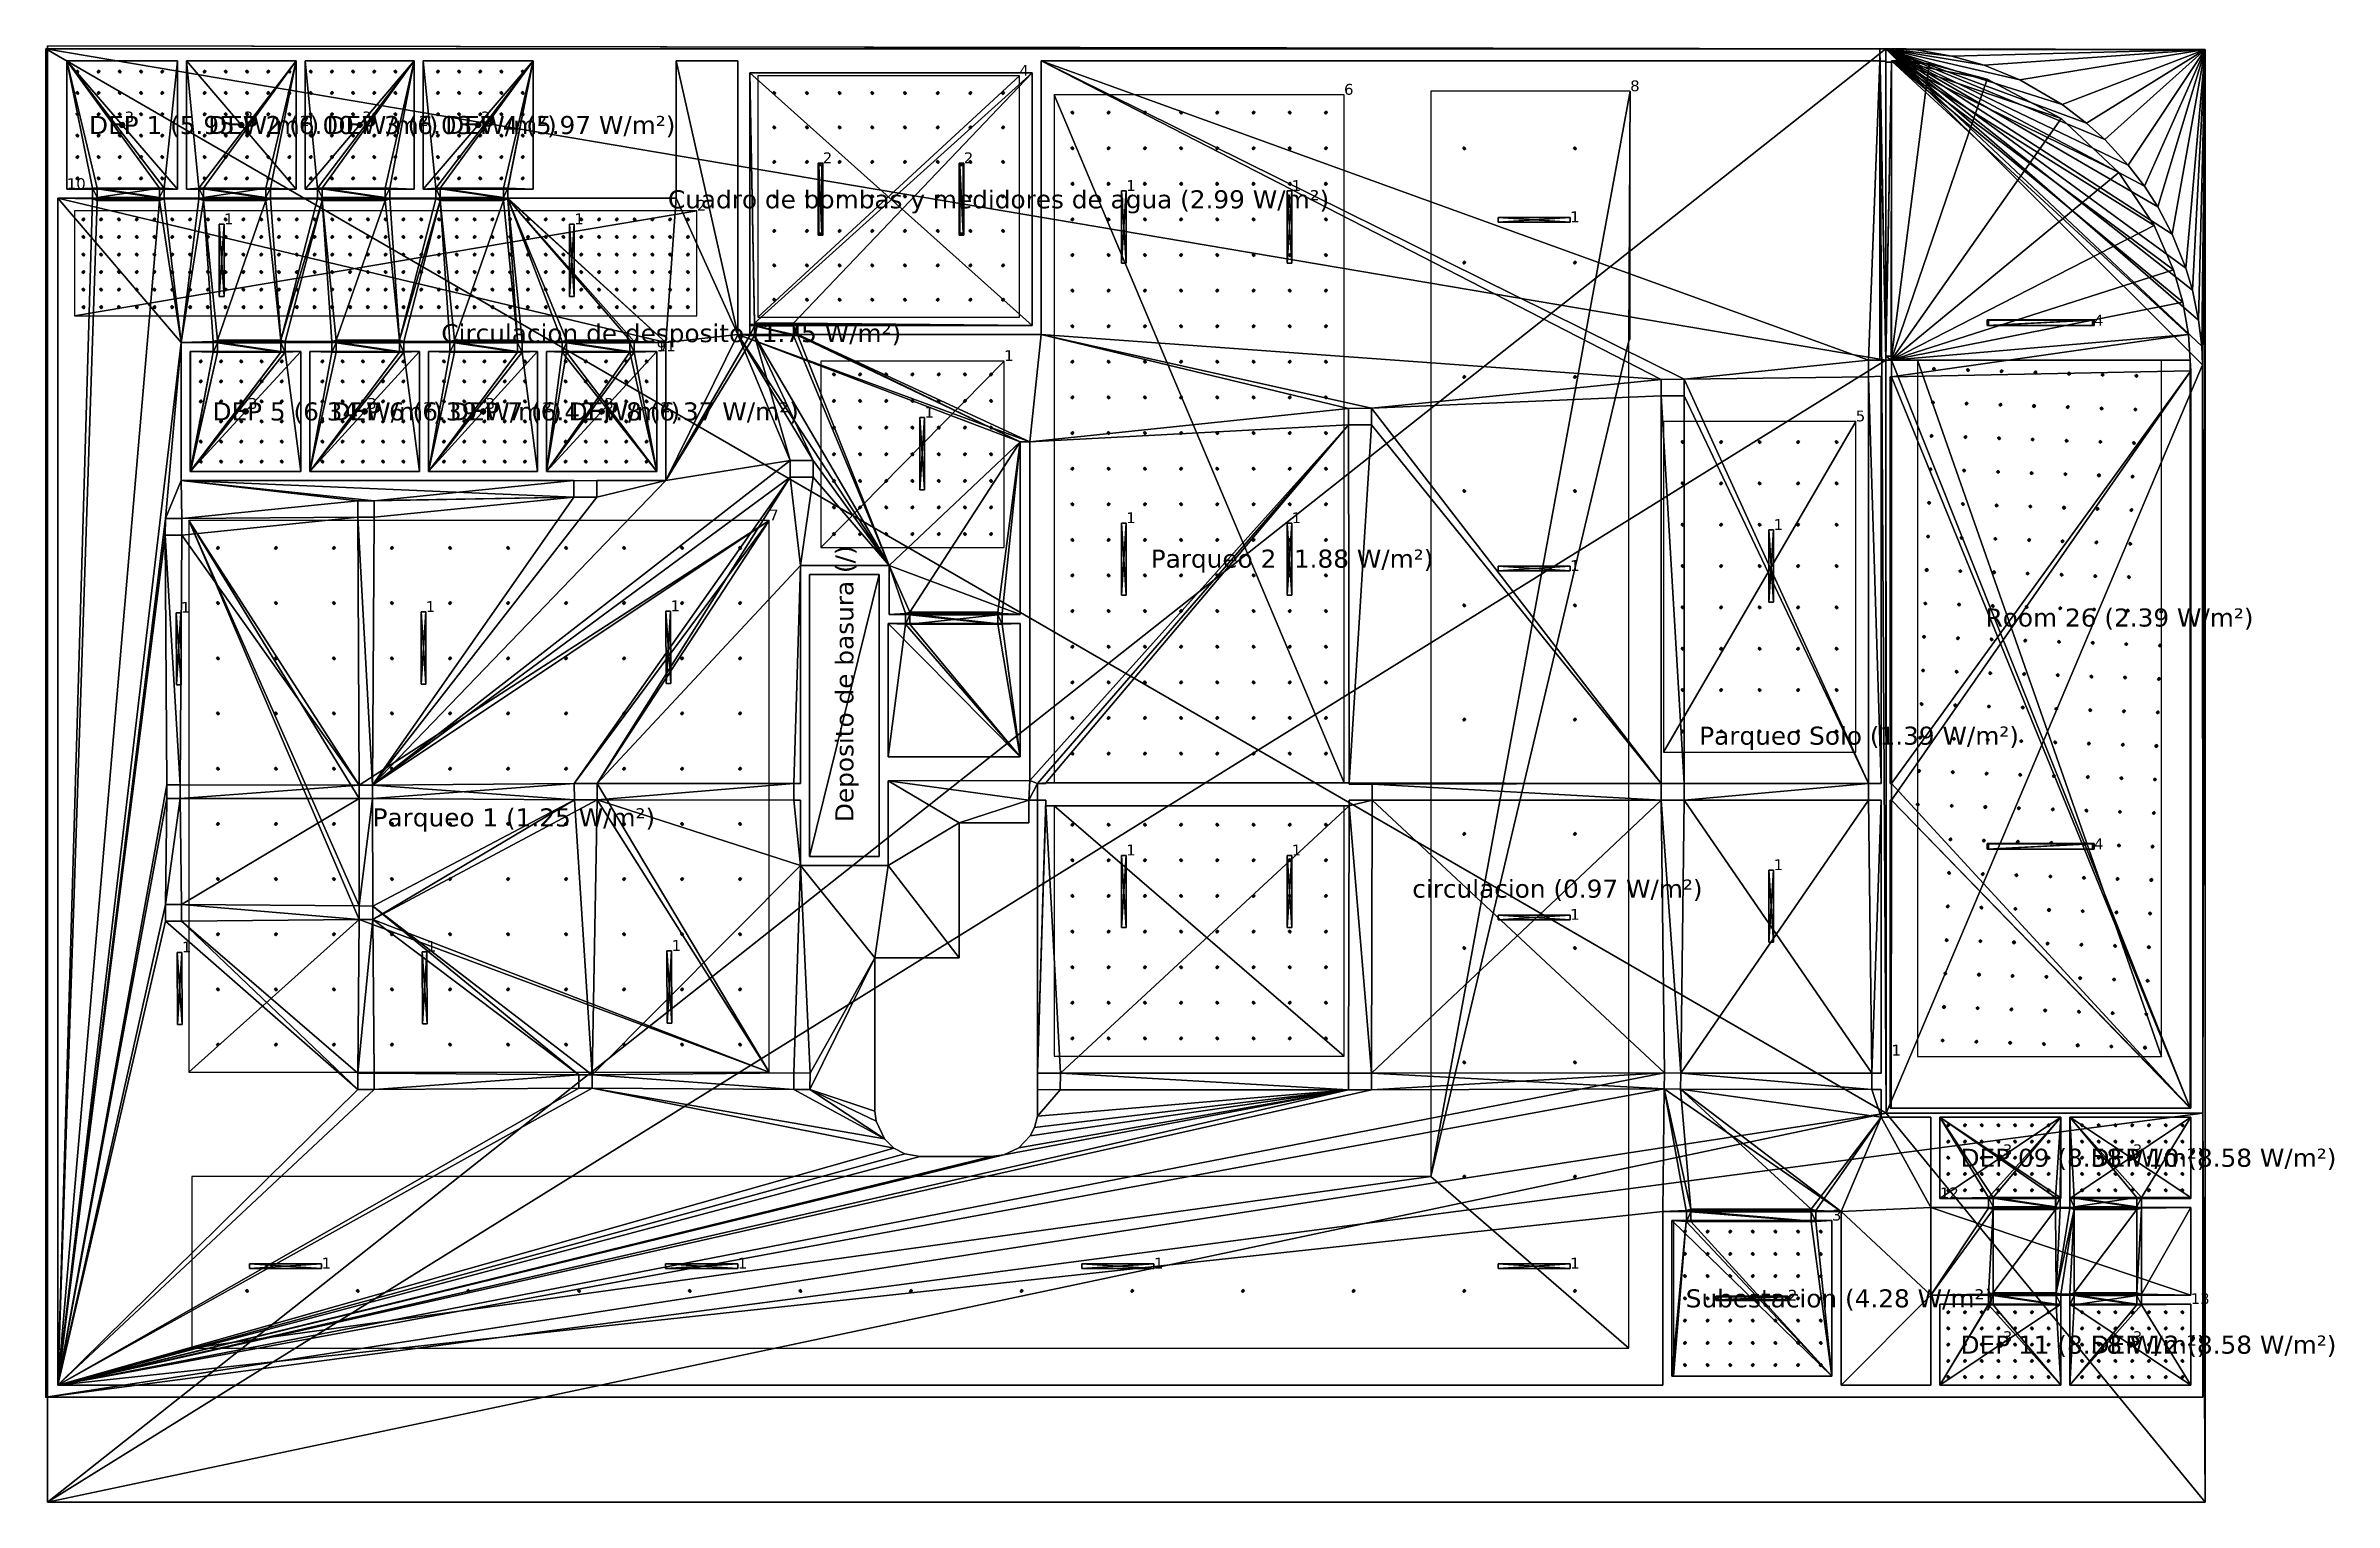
# Model space of a CAD drawing. Header units: inches. Extents: x 105.9 to 144, y 66.6 to 90.8.
import ezdxf

# ---------------------------------------------------------------- set-up
doc = ezdxf.new("R2010")
doc.units = ezdxf.units.IN
doc.header["$MEASUREMENT"] = 0
for name, color, linetype, true_color in [('DLX_BLD0_APERT', 7, 'Continuous', 0x969696), ('DLX_BLD0_CALC', 3, 'Continuous', 0x00ff00), ('DLX_BLD0_CONT', 7, 'Continuous', 0x969696), ('DLX_BLD0_DESC', 7, 'Continuous', 0x969696), ('DLX_BLD0_LUM', 7, 'Continuous', 0xffd400), ('DLX_BLD0_LUMKEY_IDX', 7, 'Continuous', 0x969696), ('DLX_BLD0_RESKEY_IDX', 7, 'Continuous', 0x707070), ('DLX_BLD0_ROOF', 7, 'Continuous', 0x7f7f7f), ('DLX_BLD1_CALC', 3, 'Continuous', 0x00ff00), ('DLX_BLD1_CONT', 7, 'Continuous', 0x969696), ('DLX_BLD1_DESC', 7, 'Continuous', 0x969696), ('DLX_BLD1_LUM', 7, 'Continuous', 0xffd400), ('DLX_BLD1_LUMKEY_IDX', 7, 'Continuous', 0x969696), ('DLX_BLD1_RESKEY_IDX', 7, 'Continuous', 0x707070), ('DLX_BLD1_ROOF', 7, 'Continuous', 0x7f7f7f), ('DLX_TERR_CONT', 7, 'Continuous', 0x007d00)]:
    doc.layers.add(name, color=color, linetype=linetype, true_color=true_color)
doc.layers.add('PUNTO LUMINARIA', color=7, linetype='Continuous')
doc.styles.add('TableTextStyle', font='')
doc.styles.get('TableTextStyle').set_extended_font_data('VERDANA.TTF')

msp = doc.modelspace()

# ---------------------------------------------------------------- texts
at = {"layer": 'DLX_BLD0_DESC', "style": 'TableTextStyle'}
for s, p in [('DEP 1 (5.95 W/m²)', (106.661, 89.346)), ('DEP 2 (6.00 W/m²)', (108.642, 89.346)), ('DEP 3 (6.03 W/m²)', (110.611, 89.346)), ('DEP 4 (5.97 W/m²)', (112.584, 89.346)), ('Cuadro de bombas y medidores de agua (2.99 W/m²)', (116.288, 88.111)), ('Circulacion de desposito (1.75 W/m²)', (112.519, 85.885)), ('DEP 5 (6.34 W/m²)', (108.713, 84.583)), ('DEP 6 (6.39 W/m²)', (110.694, 84.583)), ('DEP 7 (6.42 W/m²)', (112.663, 84.583)), ('DEP 8 (6.37 W/m²)', (114.636, 84.583)), ('Parqueo 2 (1.88 W/m²)', (124.317, 82.135)), ('Parqueo Solo (1.39 W/m²)', (133.438, 79.191)), (' Parqueo 1 (1.25 W/m²)', (111.245, 77.832)), ('circulacion (0.97 W/m²)', (128.666, 76.647)), ('DEP 09 (8.58 W/m²)', (137.783, 72.172)), ('DEP 10 (8.58 W/m²)', (139.944, 72.172)), ('Subestacion (4.28 W/m²)', (133.214, 69.834)), ('DEP 11 (8.58 W/m²)', (137.783, 69.064)), ('DEP 12 (8.58 W/m²)', (139.944, 69.064))]:
    msp.add_text(s, height=0.3, dxfattribs=at).set_placement(p)
msp.add_text('Deposito de basura (/)', height=0.3, rotation=90, dxfattribs=at).set_placement((119.372, 77.904))
at = {"layer": 'DLX_BLD0_LUMKEY_IDX', "style": 'TableTextStyle'}
for s, p in [('3', (107.253, 89.539, 3)), ('3', (109.234, 89.539, 3)), ('3', (111.203, 89.539, 3)), ('3', (113.176, 89.539, 3)), ('2', (118.862, 88.86, 3.136)), ('2', (121.208, 88.86, 3.136)), ('1', (123.909, 88.399, 3)), ('1', (126.662, 88.399, 3)), ('1', (108.906, 87.845, 3)), ('1', (114.731, 87.845, 3)), ('1', (131.292, 87.88, 3)), ('3', (109.305, 84.775, 3)), ('3', (111.286, 84.775, 3)), ('3', (113.255, 84.775, 3)), ('3', (115.228, 84.775, 3)), ('1', (120.556, 84.632, 3)), ('1', (123.909, 82.875, 3)), ('1', (126.662, 82.875, 3)), ('1', (134.675, 82.762, 3)), ('1', (131.292, 82.08, 3)), ('1', (108.188, 81.386, 3)), ('1', (112.26, 81.398, 3)), ('1', (116.332, 81.411, 3)), ('1', (123.909, 77.35, 3)), ('1', (126.662, 77.35, 3)), ('1', (134.675, 77.105, 3)), ('1', (131.292, 76.28, 3)), ('1', (108.206, 75.737, 3)), ('1', (112.278, 75.749, 3)), ('1', (116.35, 75.762, 3)), ('3', (138.488, 72.364, 3)), ('3', (140.649, 72.364, 3)), ('1', (110.529, 70.48, 3)), ('1', (117.45, 70.48, 3)), ('1', (124.371, 70.48, 3)), ('1', (131.292, 70.48, 3)), ('2', (134.912, 69.946, 3.136)), ('3', (138.488, 69.256, 3)), ('3', (140.649, 69.256, 3))]:
    msp.add_text(s, height=0.18, dxfattribs=at).set_placement(p)
at = {"layer": 'DLX_BLD0_RESKEY_IDX', "style": 'TableTextStyle'}
for s, p in [('4', (122.133, 90.315)), ('8', (132.29, 90.058)), ('6', (127.532, 89.999)), ('10', (106.292, 88.431)), ('2', (116.769, 88.071)), ('9', (116.101, 85.732)), ('11', (116.101, 85.732)), ('1', (121.88, 85.571)), ('5', (136.042, 84.568)), ('7', (117.972, 82.922)), ('12', (137.44, 71.647)), ('3', (135.646, 71.278)), ('13', (141.612, 69.889))]:
    msp.add_text(s, height=0.18, dxfattribs=at).set_placement(p)
at = {"layer": 'DLX_BLD1_DESC', "style": 'TableTextStyle'}
msp.add_text('Room 26 (2.39 W/m²)', height=0.3, dxfattribs=at).set_placement((138.2, 81.156))
at = {"layer": 'DLX_BLD1_LUMKEY_IDX', "style": 'TableTextStyle'}
for p in [(140.004, 86.16, 6), (140.004, 77.452, 6)]:
    msp.add_text('4', height=0.18, dxfattribs=at).set_placement(p)
at = {"layer": 'DLX_BLD1_RESKEY_IDX', "style": 'TableTextStyle'}
msp.add_text('1', height=0.18, dxfattribs=at).set_placement((136.636, 74.022, 2.789))

# ---------------------------------------------------------------- blocks, each defined once
blk = doc.blocks.new('945_0_0')
mesh = blk.add_polyface()
corners = [(-0.52, -0.09, 0.925), (0.52, -0.068, 0.925), (0.52, -0.09, 0.925), (0.52, -0.068, 0.925), (-0.52, -0.09, 0.925), (-0.52, -0.068, 0.925), (0.52, -0.09, 0.925), (0.52, -0.068, -1), (0.52, -0.09, -1), (0.52, -0.068, -1), (0.52, -0.09, 0.925), (0.52, -0.068, 0.925), (-0.52, -0.09, -1), (-0.52, -0.068, 0.925), (-0.52, -0.09, 0.925), (-0.52, -0.068, 0.925), (-0.52, -0.09, -1), (-0.52, -0.068, -1)]
mesh.append_faces([[corners[k] for k in face] for face in [(0, 1, 2), (3, 4, 5), (6, 7, 8), (9, 10, 11), (12, 13, 14), (15, 16, 17)]])
blk = doc.blocks.new('945_0_1')
mesh = blk.add_polyface()
corners = [(-0.52, -0.068, -1), (-0.52, -0.09, 0.925), (-0.52, -0.068, 0.925), (-0.52, -0.09, 0.925), (-0.52, -0.068, -1), (-0.52, -0.09, -1), (0.52, -0.09, 0.925), (-0.52, -0.068, 0.925), (-0.52, -0.09, 0.925), (-0.52, -0.068, 0.925), (0.52, -0.09, 0.925), (0.52, -0.068, 0.925), (0.52, -0.09, -1), (0.52, -0.068, 0.925), (0.52, -0.09, 0.925), (0.52, -0.068, 0.925), (0.52, -0.09, -1), (0.52, -0.068, -1)]
mesh.append_faces([[corners[k] for k in face] for face in [(0, 1, 2), (3, 4, 5), (6, 7, 8), (9, 10, 11), (12, 13, 14), (15, 16, 17)]])
blk = doc.blocks.new('945_0_2')
mesh = blk.add_polyface()
corners = [(-0.52, -0.113, 0.925), (0.52, -0.113, -1), (0.52, -0.113, 0.925), (0.52, -0.113, -1), (-0.52, -0.113, 0.925), (-0.52, -0.113, -1)]
mesh.append_faces([[corners[k] for k in face] for face in [(0, 1, 2), (3, 4, 5)]])
blk = doc.blocks.new('945_0_3')
mesh = blk.add_polyface()
corners = [(-0.595, 0.09, 1), (0.595, -0.09, 1), (0.595, 0.09, 1), (0.595, -0.09, 1), (-0.595, 0.09, 1), (-0.595, -0.09, 1), (0.595, 0.09, 1), (0.595, -0.09, -1), (0.595, 0.09, -1), (0.595, -0.09, -1), (0.595, 0.09, 1), (0.595, -0.09, 1), (-0.595, 0.09, -1), (-0.595, -0.09, 1), (-0.595, 0.09, 1), (-0.595, -0.09, 1), (-0.595, 0.09, -1), (-0.595, -0.09, -1), (0.52, -0.068, -1), (0.595, 0.09, -1), (0.595, -0.09, -1), (0.52, -0.068, -1), (0.595, -0.09, -1), (0.52, -0.09, -1), (0.595, 0.09, -1), (0.52, -0.068, -1), (0.52, 0.09, -1), (-0.595, 0.09, -1), (-0.52, -0.068, -1), (-0.595, -0.09, -1), (-0.595, -0.09, -1), (-0.52, -0.068, -1), (-0.52, -0.09, -1), (-0.52, -0.068, -1), (-0.595, 0.09, -1), (-0.52, 0.09, -1), (-0.595, 0.09, 1), (-0.52, 0.09, 0.925), (-0.595, 0.09, -1), (-0.595, 0.09, -1), (-0.52, 0.09, 0.925), (-0.52, 0.09, -1), (0.595, 0.09, 1), (-0.52, 0.09, 0.925), (-0.595, 0.09, 1), (0.595, 0.09, 1), (0.52, 0.09, 0.925), (-0.52, 0.09, 0.925), (0.595, 0.09, -1), (0.52, 0.09, 0.925), (0.595, 0.09, 1), (0.52, 0.09, 0.925), (0.595, 0.09, -1), (0.52, 0.09, -1), (-0.52, -0.09, 0.925), (-0.595, -0.09, 1), (-0.595, -0.09, -1), (-0.52, -0.09, 0.925), (-0.595, -0.09, -1), (-0.52, -0.09, -1), (-0.52, -0.09, 0.925), (0.595, -0.09, 1), (-0.595, -0.09, 1), (0.52, -0.09, 0.925), (0.595, -0.09, 1), (-0.52, -0.09, 0.925), (0.52, -0.09, 0.925), (0.595, -0.09, -1), (0.595, -0.09, 1), (0.595, -0.09, -1), (0.52, -0.09, 0.925), (0.52, -0.09, -1), (0.52, 0.09, 0.925), (-0.52, -0.068, 0.925), (-0.52, 0.09, 0.925), (-0.52, -0.068, 0.925), (0.52, 0.09, 0.925), (0.52, -0.068, 0.925), (0.52, 0.09, -1), (0.52, -0.068, 0.925), (0.52, 0.09, 0.925), (0.52, -0.068, 0.925), (0.52, 0.09, -1), (0.52, -0.068, -1), (-0.52, 0.09, 0.925), (-0.52, -0.068, -1), (-0.52, 0.09, -1), (-0.52, -0.068, -1), (-0.52, 0.09, 0.925), (-0.52, -0.068, 0.925)]
mesh.append_faces([[corners[k] for k in face] for face in [(0, 1, 2), (3, 4, 5), (6, 7, 8), (9, 10, 11), (12, 13, 14), (15, 16, 17), (18, 19, 20), (21, 22, 23), (24, 25, 26), (27, 28, 29), (30, 31, 32), (33, 34, 35), (36, 37, 38), (39, 40, 41), (42, 43, 44), (45, 46, 47), (48, 49, 50), (51, 52, 53), (54, 55, 56), (57, 58, 59), (60, 61, 62), (63, 64, 65), (66, 67, 68), (69, 70, 71), (72, 73, 74), (75, 76, 77), (78, 79, 80), (81, 82, 83), (84, 85, 86), (87, 88, 89)]])
blk = doc.blocks.new('945_0_4')
mesh = blk.add_polyface()
corners = [(0.52, -0.113, 0.925), (-0.52, -0.09, 0.925), (-0.52, -0.113, 0.925), (-0.52, -0.09, 0.925), (0.52, -0.113, 0.925), (0.52, -0.09, 0.925), (-0.52, -0.113, 0.925), (-0.52, -0.09, -1), (-0.52, -0.113, -1), (-0.52, -0.09, -1), (-0.52, -0.113, 0.925), (-0.52, -0.09, 0.925)]
mesh.append_faces([[corners[k] for k in face] for face in [(0, 1, 2), (3, 4, 5), (6, 7, 8), (9, 10, 11)]])
blk = doc.blocks.new('945_0_5')
mesh = blk.add_polyface()
corners = [(0.52, -0.09, 0.925), (0.52, -0.113, -1), (0.52, -0.09, -1), (0.52, -0.113, -1), (0.52, -0.09, 0.925), (0.52, -0.113, 0.925), (-0.52, -0.113, -1), (0.52, -0.09, -1), (0.52, -0.113, -1), (-0.52, -0.09, -1), (0.52, -0.09, -1), (-0.52, -0.113, -1), (-0.52, -0.09, -1), (0.52, -0.068, -1), (0.52, -0.09, -1), (0.52, -0.068, -1), (-0.52, -0.09, -1), (-0.52, -0.068, -1), (-0.52, -0.068, -1), (0.52, -0.068, 0.925), (0.52, -0.068, -1), (0.52, -0.068, 0.925), (-0.52, -0.068, -1), (-0.52, -0.068, 0.925)]
mesh.append_faces([[corners[k] for k in face] for face in [(0, 1, 2), (3, 4, 5), (6, 7, 8), (9, 10, 11), (12, 13, 14), (15, 16, 17), (18, 19, 20), (21, 22, 23)]])
blk = doc.blocks.new('955_0_0')
mesh = blk.add_polyface()
corners = [(-0.519, -0.09, 0.925), (0.519, -0.068, 0.925), (0.519, -0.09, 0.925), (0.519, -0.068, 0.925), (-0.519, -0.09, 0.925), (-0.519, -0.068, 0.925), (0.519, -0.09, 0.925), (0.519, -0.068, -1), (0.519, -0.09, -1), (0.519, -0.068, -1), (0.519, -0.09, 0.925), (0.519, -0.068, 0.925), (-0.519, -0.09, -1), (-0.519, -0.068, 0.925), (-0.519, -0.09, 0.925), (-0.519, -0.068, 0.925), (-0.519, -0.09, -1), (-0.519, -0.068, -1)]
mesh.append_faces([[corners[k] for k in face] for face in [(0, 1, 2), (3, 4, 5), (6, 7, 8), (9, 10, 11), (12, 13, 14), (15, 16, 17)]])
blk = doc.blocks.new('955_0_1')
mesh = blk.add_polyface()
corners = [(-0.519, -0.09, 0.925), (-0.519, -0.068, -1), (-0.519, -0.09, -1), (-0.519, -0.068, -1), (-0.519, -0.09, 0.925), (-0.519, -0.068, 0.925), (0.519, -0.09, 0.925), (-0.519, -0.068, 0.925), (-0.519, -0.09, 0.925), (-0.519, -0.068, 0.925), (0.519, -0.09, 0.925), (0.519, -0.068, 0.925), (0.519, -0.068, 0.925), (0.519, -0.09, -1), (0.519, -0.068, -1), (0.519, -0.09, -1), (0.519, -0.068, 0.925), (0.519, -0.09, 0.925)]
mesh.append_faces([[corners[k] for k in face] for face in [(0, 1, 2), (3, 4, 5), (6, 7, 8), (9, 10, 11), (12, 13, 14), (15, 16, 17)]])
blk = doc.blocks.new('955_0_2')
mesh = blk.add_polyface()
corners = [(-0.594, 0.09, 1), (0.594, -0.09, 1), (0.594, 0.09, 1), (0.594, -0.09, 1), (-0.594, 0.09, 1), (-0.594, -0.09, 1), (0.594, 0.09, 1), (0.594, -0.09, -1), (0.594, 0.09, -1), (0.594, -0.09, -1), (0.594, 0.09, 1), (0.594, -0.09, 1), (-0.594, 0.09, -1), (-0.594, -0.09, 1), (-0.594, 0.09, 1), (-0.594, -0.09, 1), (-0.594, 0.09, -1), (-0.594, -0.09, -1), (0.519, -0.068, -1), (0.594, 0.09, -1), (0.594, -0.09, -1), (0.519, -0.068, -1), (0.594, -0.09, -1), (0.519, -0.09, -1), (0.594, 0.09, -1), (0.519, -0.068, -1), (0.519, 0.09, -1), (-0.594, 0.09, -1), (-0.519, -0.068, -1), (-0.594, -0.09, -1), (-0.594, -0.09, -1), (-0.519, -0.068, -1), (-0.519, -0.09, -1), (-0.519, -0.068, -1), (-0.594, 0.09, -1), (-0.519, 0.09, -1), (-0.594, 0.09, 1), (-0.519, 0.09, 0.925), (-0.594, 0.09, -1), (-0.594, 0.09, -1), (-0.519, 0.09, 0.925), (-0.519, 0.09, -1), (0.594, 0.09, 1), (-0.519, 0.09, 0.925), (-0.594, 0.09, 1), (0.594, 0.09, 1), (0.519, 0.09, 0.925), (-0.519, 0.09, 0.925), (0.594, 0.09, -1), (0.519, 0.09, 0.925), (0.594, 0.09, 1), (0.519, 0.09, 0.925), (0.594, 0.09, -1), (0.519, 0.09, -1), (-0.519, -0.09, 0.925), (-0.594, -0.09, 1), (-0.594, -0.09, -1), (-0.519, -0.09, 0.925), (-0.594, -0.09, -1), (-0.519, -0.09, -1), (-0.519, -0.09, 0.925), (0.594, -0.09, 1), (-0.594, -0.09, 1), (0.519, -0.09, 0.925), (0.594, -0.09, 1), (-0.519, -0.09, 0.925), (0.519, -0.09, 0.925), (0.594, -0.09, -1), (0.594, -0.09, 1), (0.594, -0.09, -1), (0.519, -0.09, 0.925), (0.519, -0.09, -1), (0.519, 0.09, 0.925), (-0.519, -0.068, 0.925), (-0.519, 0.09, 0.925), (-0.519, -0.068, 0.925), (0.519, 0.09, 0.925), (0.519, -0.068, 0.925), (0.519, 0.09, -1), (0.519, -0.068, 0.925), (0.519, 0.09, 0.925), (0.519, -0.068, 0.925), (0.519, 0.09, -1), (0.519, -0.068, -1), (-0.519, 0.09, 0.925), (-0.519, -0.068, -1), (-0.519, 0.09, -1), (-0.519, -0.068, -1), (-0.519, 0.09, 0.925), (-0.519, -0.068, 0.925)]
mesh.append_faces([[corners[k] for k in face] for face in [(0, 1, 2), (3, 4, 5), (6, 7, 8), (9, 10, 11), (12, 13, 14), (15, 16, 17), (18, 19, 20), (21, 22, 23), (24, 25, 26), (27, 28, 29), (30, 31, 32), (33, 34, 35), (36, 37, 38), (39, 40, 41), (42, 43, 44), (45, 46, 47), (48, 49, 50), (51, 52, 53), (54, 55, 56), (57, 58, 59), (60, 61, 62), (63, 64, 65), (66, 67, 68), (69, 70, 71), (72, 73, 74), (75, 76, 77), (78, 79, 80), (81, 82, 83), (84, 85, 86), (87, 88, 89)]])
blk = doc.blocks.new('955_0_3')
mesh = blk.add_polyface()
corners = [(0.519, -0.113, 0.925), (-0.519, -0.09, 0.925), (-0.519, -0.113, 0.925), (-0.519, -0.09, 0.925), (0.519, -0.113, 0.925), (0.519, -0.09, 0.925), (-0.519, -0.09, -1), (-0.519, -0.113, 0.925), (-0.519, -0.09, 0.925), (-0.519, -0.113, 0.925), (-0.519, -0.09, -1), (-0.519, -0.113, -1)]
mesh.append_faces([[corners[k] for k in face] for face in [(0, 1, 2), (3, 4, 5), (6, 7, 8), (9, 10, 11)]])
blk = doc.blocks.new('955_0_4')
mesh = blk.add_polyface()
corners = [(0.519, -0.113, -1), (0.519, -0.09, 0.925), (0.519, -0.113, 0.925), (0.519, -0.09, 0.925), (0.519, -0.113, -1), (0.519, -0.09, -1), (-0.519, -0.113, -1), (0.519, -0.09, -1), (0.519, -0.113, -1), (-0.519, -0.09, -1), (0.519, -0.09, -1), (-0.519, -0.113, -1), (-0.519, -0.09, -1), (0.519, -0.068, -1), (0.519, -0.09, -1), (0.519, -0.068, -1), (-0.519, -0.09, -1), (-0.519, -0.068, -1), (-0.519, -0.068, -1), (0.519, -0.068, 0.925), (0.519, -0.068, -1), (0.519, -0.068, 0.925), (-0.519, -0.068, -1), (-0.519, -0.068, 0.925)]
mesh.append_faces([[corners[k] for k in face] for face in [(0, 1, 2), (3, 4, 5), (6, 7, 8), (9, 10, 11), (12, 13, 14), (15, 16, 17), (18, 19, 20), (21, 22, 23)]])
blk = doc.blocks.new('955_0_5')
mesh = blk.add_polyface()
corners = [(-0.519, -0.113, 0.925), (0.519, -0.113, -1), (0.519, -0.113, 0.925), (0.519, -0.113, -1), (-0.519, -0.113, 0.925), (-0.519, -0.113, -1)]
mesh.append_faces([[corners[k] for k in face] for face in [(0, 1, 2), (3, 4, 5)]])
blk = doc.blocks.new('965_0_0')
mesh = blk.add_polyface()
corners = [(-0.525, -0.09, 0.925), (0.525, -0.068, 0.925), (0.525, -0.09, 0.925), (0.525, -0.068, 0.925), (-0.525, -0.09, 0.925), (-0.525, -0.068, 0.925), (0.525, -0.09, 0.925), (0.525, -0.068, -1), (0.525, -0.09, -1), (0.525, -0.068, -1), (0.525, -0.09, 0.925), (0.525, -0.068, 0.925), (-0.525, -0.09, -1), (-0.525, -0.068, 0.925), (-0.525, -0.09, 0.925), (-0.525, -0.068, 0.925), (-0.525, -0.09, -1), (-0.525, -0.068, -1)]
mesh.append_faces([[corners[k] for k in face] for face in [(0, 1, 2), (3, 4, 5), (6, 7, 8), (9, 10, 11), (12, 13, 14), (15, 16, 17)]])
blk = doc.blocks.new('965_0_1')
mesh = blk.add_polyface()
corners = [(-0.525, -0.068, -1), (-0.525, -0.09, 0.925), (-0.525, -0.068, 0.925), (-0.525, -0.09, 0.925), (-0.525, -0.068, -1), (-0.525, -0.09, -1), (0.525, -0.09, 0.925), (-0.525, -0.068, 0.925), (-0.525, -0.09, 0.925), (-0.525, -0.068, 0.925), (0.525, -0.09, 0.925), (0.525, -0.068, 0.925), (0.525, -0.068, 0.925), (0.525, -0.09, -1), (0.525, -0.068, -1), (0.525, -0.09, -1), (0.525, -0.068, 0.925), (0.525, -0.09, 0.925)]
mesh.append_faces([[corners[k] for k in face] for face in [(0, 1, 2), (3, 4, 5), (6, 7, 8), (9, 10, 11), (12, 13, 14), (15, 16, 17)]])
blk = doc.blocks.new('965_0_2')
mesh = blk.add_polyface()
corners = [(-0.525, -0.113, 0.925), (0.525, -0.113, -1), (0.525, -0.113, 0.925), (0.525, -0.113, -1), (-0.525, -0.113, 0.925), (-0.525, -0.113, -1)]
mesh.append_faces([[corners[k] for k in face] for face in [(0, 1, 2), (3, 4, 5)]])
blk = doc.blocks.new('965_0_3')
mesh = blk.add_polyface()
corners = [(-0.6, 0.09, 1), (0.6, -0.09, 1), (0.6, 0.09, 1), (0.6, -0.09, 1), (-0.6, 0.09, 1), (-0.6, -0.09, 1), (0.6, 0.09, 1), (0.6, -0.09, -1), (0.6, 0.09, -1), (0.6, -0.09, -1), (0.6, 0.09, 1), (0.6, -0.09, 1), (-0.6, 0.09, -1), (-0.6, -0.09, 1), (-0.6, 0.09, 1), (-0.6, -0.09, 1), (-0.6, 0.09, -1), (-0.6, -0.09, -1), (0.6, -0.09, -1), (0.525, -0.068, -1), (0.6, 0.09, -1), (0.6, 0.09, -1), (0.525, -0.068, -1), (0.525, 0.09, -1), (0.525, -0.068, -1), (0.6, -0.09, -1), (0.525, -0.09, -1), (-0.525, -0.068, -1), (-0.6, -0.09, -1), (-0.6, 0.09, -1), (-0.525, -0.068, -1), (-0.6, 0.09, -1), (-0.525, 0.09, -1), (-0.6, -0.09, -1), (-0.525, -0.068, -1), (-0.525, -0.09, -1), (-0.6, 0.09, 1), (-0.525, 0.09, 0.925), (-0.6, 0.09, -1), (-0.6, 0.09, -1), (-0.525, 0.09, 0.925), (-0.525, 0.09, -1), (0.6, 0.09, 1), (-0.525, 0.09, 0.925), (-0.6, 0.09, 1), (0.6, 0.09, 1), (0.525, 0.09, 0.925), (-0.525, 0.09, 0.925), (0.6, 0.09, -1), (0.525, 0.09, 0.925), (0.6, 0.09, 1), (0.525, 0.09, 0.925), (0.6, 0.09, -1), (0.525, 0.09, -1), (0.525, -0.09, 0.925), (0.6, -0.09, -1), (0.6, -0.09, 1), (-0.525, -0.09, 0.925), (-0.6, -0.09, -1), (-0.525, -0.09, -1), (-0.525, -0.09, 0.925), (-0.6, -0.09, 1), (-0.6, -0.09, -1), (-0.525, -0.09, 0.925), (0.6, -0.09, 1), (-0.6, -0.09, 1), (0.525, -0.09, 0.925), (0.6, -0.09, 1), (-0.525, -0.09, 0.925), (0.6, -0.09, -1), (0.525, -0.09, 0.925), (0.525, -0.09, -1), (-0.525, 0.09, 0.925), (0.525, -0.068, 0.925), (-0.525, -0.068, 0.925), (0.525, -0.068, 0.925), (-0.525, 0.09, 0.925), (0.525, 0.09, 0.925), (0.525, 0.09, -1), (0.525, -0.068, 0.925), (0.525, 0.09, 0.925), (0.525, -0.068, 0.925), (0.525, 0.09, -1), (0.525, -0.068, -1), (-0.525, 0.09, 0.925), (-0.525, -0.068, -1), (-0.525, 0.09, -1), (-0.525, -0.068, -1), (-0.525, 0.09, 0.925), (-0.525, -0.068, 0.925)]
mesh.append_faces([[corners[k] for k in face] for face in [(0, 1, 2), (3, 4, 5), (6, 7, 8), (9, 10, 11), (12, 13, 14), (15, 16, 17), (18, 19, 20), (21, 22, 23), (24, 25, 26), (27, 28, 29), (30, 31, 32), (33, 34, 35), (36, 37, 38), (39, 40, 41), (42, 43, 44), (45, 46, 47), (48, 49, 50), (51, 52, 53), (54, 55, 56), (57, 58, 59), (60, 61, 62), (63, 64, 65), (66, 67, 68), (69, 70, 71), (72, 73, 74), (75, 76, 77), (78, 79, 80), (81, 82, 83), (84, 85, 86), (87, 88, 89)]])
blk = doc.blocks.new('965_0_4')
mesh = blk.add_polyface()
corners = [(0.525, -0.113, 0.925), (-0.525, -0.09, 0.925), (-0.525, -0.113, 0.925), (-0.525, -0.09, 0.925), (0.525, -0.113, 0.925), (0.525, -0.09, 0.925), (-0.525, -0.113, 0.925), (-0.525, -0.09, -1), (-0.525, -0.113, -1), (-0.525, -0.09, -1), (-0.525, -0.113, 0.925), (-0.525, -0.09, 0.925)]
mesh.append_faces([[corners[k] for k in face] for face in [(0, 1, 2), (3, 4, 5), (6, 7, 8), (9, 10, 11)]])
blk = doc.blocks.new('965_0_5')
mesh = blk.add_polyface()
corners = [(0.525, -0.113, -1), (0.525, -0.09, 0.925), (0.525, -0.113, 0.925), (0.525, -0.09, 0.925), (0.525, -0.113, -1), (0.525, -0.09, -1), (0.525, -0.09, -1), (-0.525, -0.09, -1), (0.525, -0.068, -1), (0.525, -0.068, -1), (-0.525, -0.09, -1), (-0.525, -0.068, -1), (0.525, -0.09, -1), (-0.525, -0.113, -1), (-0.525, -0.09, -1), (-0.525, -0.113, -1), (0.525, -0.09, -1), (0.525, -0.113, -1), (-0.525, -0.068, 0.925), (0.525, -0.068, -1), (-0.525, -0.068, -1), (0.525, -0.068, -1), (-0.525, -0.068, 0.925), (0.525, -0.068, 0.925)]
mesh.append_faces([[corners[k] for k in face] for face in [(0, 1, 2), (3, 4, 5), (6, 7, 8), (9, 10, 11), (12, 13, 14), (15, 16, 17), (18, 19, 20), (21, 22, 23)]])
blk = doc.blocks.new('995_0_0')
mesh = blk.add_polyface()
corners = [(-0.325, -0.09, 0.925), (0.325, -0.068, 0.925), (0.325, -0.09, 0.925), (0.325, -0.068, 0.925), (-0.325, -0.09, 0.925), (-0.325, -0.068, 0.925), (0.325, -0.09, 0.925), (0.325, -0.068, -1), (0.325, -0.09, -1), (0.325, -0.068, -1), (0.325, -0.09, 0.925), (0.325, -0.068, 0.925), (-0.325, -0.09, -1), (-0.325, -0.068, 0.925), (-0.325, -0.09, 0.925), (-0.325, -0.068, 0.925), (-0.325, -0.09, -1), (-0.325, -0.068, -1)]
mesh.append_faces([[corners[k] for k in face] for face in [(0, 1, 2), (3, 4, 5), (6, 7, 8), (9, 10, 11), (12, 13, 14), (15, 16, 17)]])
blk = doc.blocks.new('995_0_1')
mesh = blk.add_polyface()
corners = [(-0.325, -0.068, -1), (-0.325, -0.09, 0.925), (-0.325, -0.068, 0.925), (-0.325, -0.09, 0.925), (-0.325, -0.068, -1), (-0.325, -0.09, -1), (-0.325, -0.09, 0.925), (0.325, -0.068, 0.925), (-0.325, -0.068, 0.925), (0.325, -0.068, 0.925), (-0.325, -0.09, 0.925), (0.325, -0.09, 0.925), (0.325, -0.09, -1), (0.325, -0.068, 0.925), (0.325, -0.09, 0.925), (0.325, -0.068, 0.925), (0.325, -0.09, -1), (0.325, -0.068, -1)]
mesh.append_faces([[corners[k] for k in face] for face in [(0, 1, 2), (3, 4, 5), (6, 7, 8), (9, 10, 11), (12, 13, 14), (15, 16, 17)]])
blk = doc.blocks.new('995_0_2')
mesh = blk.add_polyface()
corners = [(-0.325, -0.068, 0.925), (0.325, -0.068, -1), (-0.325, -0.068, -1), (0.325, -0.068, -1), (-0.325, -0.068, 0.925), (0.325, -0.068, 0.925)]
mesh.append_faces([[corners[k] for k in face] for face in [(0, 1, 2), (3, 4, 5)]])
blk = doc.blocks.new('995_0_3')
mesh = blk.add_polyface()
corners = [(-0.4, 0.09, 1), (0.4, -0.09, 1), (0.4, 0.09, 1), (0.4, -0.09, 1), (-0.4, 0.09, 1), (-0.4, -0.09, 1), (0.4, 0.09, 1), (0.4, -0.09, -1), (0.4, 0.09, -1), (0.4, -0.09, -1), (0.4, 0.09, 1), (0.4, -0.09, 1), (-0.4, 0.09, -1), (-0.4, -0.09, 1), (-0.4, 0.09, 1), (-0.4, -0.09, 1), (-0.4, 0.09, -1), (-0.4, -0.09, -1), (0.4, -0.09, -1), (0.325, -0.068, -1), (0.4, 0.09, -1), (0.4, 0.09, -1), (0.325, -0.068, -1), (0.325, 0.09, -1), (0.325, -0.068, -1), (0.4, -0.09, -1), (0.325, -0.09, -1), (-0.325, -0.068, -1), (-0.4, -0.09, -1), (-0.4, 0.09, -1), (-0.325, -0.068, -1), (-0.4, 0.09, -1), (-0.325, 0.09, -1), (-0.4, -0.09, -1), (-0.325, -0.068, -1), (-0.325, -0.09, -1), (-0.4, 0.09, 1), (-0.325, 0.09, 0.925), (-0.4, 0.09, -1), (-0.4, 0.09, -1), (-0.325, 0.09, 0.925), (-0.325, 0.09, -1), (0.4, 0.09, 1), (-0.325, 0.09, 0.925), (-0.4, 0.09, 1), (0.4, 0.09, 1), (0.325, 0.09, 0.925), (-0.325, 0.09, 0.925), (0.4, 0.09, -1), (0.325, 0.09, 0.925), (0.4, 0.09, 1), (0.325, 0.09, 0.925), (0.4, 0.09, -1), (0.325, 0.09, -1), (-0.325, -0.09, 0.925), (-0.4, -0.09, 1), (-0.4, -0.09, -1), (-0.325, -0.09, 0.925), (-0.4, -0.09, -1), (-0.325, -0.09, -1), (-0.325, -0.09, 0.925), (0.4, -0.09, 1), (-0.4, -0.09, 1), (0.325, -0.09, 0.925), (0.4, -0.09, 1), (-0.325, -0.09, 0.925), (0.325, -0.09, 0.925), (0.4, -0.09, -1), (0.4, -0.09, 1), (0.4, -0.09, -1), (0.325, -0.09, 0.925), (0.325, -0.09, -1), (0.325, -0.068, 0.925), (-0.325, 0.09, 0.925), (0.325, 0.09, 0.925), (-0.325, 0.09, 0.925), (0.325, -0.068, 0.925), (-0.325, -0.068, 0.925), (0.325, 0.09, -1), (0.325, -0.068, 0.925), (0.325, 0.09, 0.925), (0.325, -0.068, 0.925), (0.325, 0.09, -1), (0.325, -0.068, -1), (-0.325, 0.09, 0.925), (-0.325, -0.068, -1), (-0.325, 0.09, -1), (-0.325, -0.068, -1), (-0.325, 0.09, 0.925), (-0.325, -0.068, 0.925)]
mesh.append_faces([[corners[k] for k in face] for face in [(0, 1, 2), (3, 4, 5), (6, 7, 8), (9, 10, 11), (12, 13, 14), (15, 16, 17), (18, 19, 20), (21, 22, 23), (24, 25, 26), (27, 28, 29), (30, 31, 32), (33, 34, 35), (36, 37, 38), (39, 40, 41), (42, 43, 44), (45, 46, 47), (48, 49, 50), (51, 52, 53), (54, 55, 56), (57, 58, 59), (60, 61, 62), (63, 64, 65), (66, 67, 68), (69, 70, 71), (72, 73, 74), (75, 76, 77), (78, 79, 80), (81, 82, 83), (84, 85, 86), (87, 88, 89)]])
blk = doc.blocks.new('995_0_4')
mesh = blk.add_polyface()
corners = [(0.325, -0.09, -1), (-0.325, -0.068, -1), (0.325, -0.068, -1), (0.325, -0.09, -1), (-0.325, -0.09, -1), (-0.325, -0.068, -1), (0.325, -0.09, -1), (-0.325, -0.113, -1), (-0.325, -0.09, -1), (-0.325, -0.113, -1), (0.325, -0.09, -1), (0.325, -0.113, -1), (-0.325, -0.113, 0.925), (0.325, -0.113, -1), (0.325, -0.113, 0.925), (0.325, -0.113, -1), (-0.325, -0.113, 0.925), (-0.325, -0.113, -1), (-0.325, -0.113, 0.925), (-0.325, -0.09, -1), (-0.325, -0.113, -1), (-0.325, -0.09, -1), (-0.325, -0.113, 0.925), (-0.325, -0.09, 0.925), (0.325, -0.09, 0.925), (0.325, -0.113, -1), (0.325, -0.09, -1), (0.325, -0.113, -1), (0.325, -0.09, 0.925), (0.325, -0.113, 0.925), (0.325, -0.113, 0.925), (-0.325, -0.09, 0.925), (-0.325, -0.113, 0.925), (-0.325, -0.09, 0.925), (0.325, -0.113, 0.925), (0.325, -0.09, 0.925)]
mesh.append_faces([[corners[k] for k in face] for face in [(0, 1, 2), (3, 4, 5), (6, 7, 8), (9, 10, 11), (12, 13, 14), (15, 16, 17), (18, 19, 20), (21, 22, 23), (24, 25, 26), (27, 28, 29), (30, 31, 32), (33, 34, 35)]])
blk = doc.blocks.new('1005_0_0')
mesh = blk.add_polyface()
corners = [(1.001, -0.068, 0.925), (-1.001, -0.09, 0.925), (-1.001, -0.068, 0.925), (-1.001, -0.09, 0.925), (1.001, -0.068, 0.925), (1.001, -0.09, 0.925), (1.001, -0.09, 0.925), (1.001, -0.068, -1), (1.001, -0.09, -1), (1.001, -0.068, -1), (1.001, -0.09, 0.925), (1.001, -0.068, 0.925), (-1.001, -0.09, -1), (-1.001, -0.068, 0.925), (-1.001, -0.09, 0.925), (-1.001, -0.068, 0.925), (-1.001, -0.09, -1), (-1.001, -0.068, -1)]
mesh.append_faces([[corners[k] for k in face] for face in [(0, 1, 2), (3, 4, 5), (6, 7, 8), (9, 10, 11), (12, 13, 14), (15, 16, 17)]])
blk = doc.blocks.new('1005_0_1')
mesh = blk.add_polyface()
corners = [(1.001, -0.09, -1), (1.001, -0.068, 0.925), (1.001, -0.09, 0.925), (1.001, -0.068, 0.925), (1.001, -0.09, -1), (1.001, -0.068, -1), (-1.001, -0.068, -1), (-1.001, -0.09, 0.925), (-1.001, -0.068, 0.925), (-1.001, -0.09, 0.925), (-1.001, -0.068, -1), (-1.001, -0.09, -1), (-1.001, -0.09, 0.925), (1.001, -0.068, 0.925), (-1.001, -0.068, 0.925), (1.001, -0.068, 0.925), (-1.001, -0.09, 0.925), (1.001, -0.09, 0.925)]
mesh.append_faces([[corners[k] for k in face] for face in [(0, 1, 2), (3, 4, 5), (6, 7, 8), (9, 10, 11), (12, 13, 14), (15, 16, 17)]])
blk = doc.blocks.new('1005_0_2')
mesh = blk.add_polyface()
corners = [(-1.076, 0.09, 1), (1.076, -0.09, 1), (1.076, 0.09, 1), (1.076, -0.09, 1), (-1.076, 0.09, 1), (-1.076, -0.09, 1), (1.076, 0.09, 1), (1.076, -0.09, -1), (1.076, 0.09, -1), (1.076, -0.09, -1), (1.076, 0.09, 1), (1.076, -0.09, 1), (-1.076, 0.09, -1), (-1.076, -0.09, 1), (-1.076, 0.09, 1), (-1.076, -0.09, 1), (-1.076, 0.09, -1), (-1.076, -0.09, -1), (1.001, -0.068, -1), (1.076, 0.09, -1), (1.076, -0.09, -1), (1.001, -0.068, -1), (1.076, -0.09, -1), (1.001, -0.09, -1), (1.076, 0.09, -1), (1.001, -0.068, -1), (1.001, 0.09, -1), (-1.076, 0.09, -1), (-1.001, -0.068, -1), (-1.076, -0.09, -1), (-1.076, -0.09, -1), (-1.001, -0.068, -1), (-1.001, -0.09, -1), (-1.001, -0.068, -1), (-1.076, 0.09, -1), (-1.001, 0.09, -1), (1.076, 0.09, 1), (-1.001, 0.09, 0.925), (-1.076, 0.09, 1), (-1.076, 0.09, -1), (-1.001, 0.09, 0.925), (-1.001, 0.09, -1), (-1.076, 0.09, 1), (-1.001, 0.09, 0.925), (-1.076, 0.09, -1), (1.076, 0.09, 1), (1.001, 0.09, 0.925), (-1.001, 0.09, 0.925), (1.076, 0.09, -1), (1.001, 0.09, 0.925), (1.076, 0.09, 1), (1.001, 0.09, 0.925), (1.076, 0.09, -1), (1.001, 0.09, -1), (-1.001, -0.09, 0.925), (1.076, -0.09, 1), (-1.076, -0.09, 1), (-1.001, -0.09, 0.925), (-1.076, -0.09, -1), (-1.001, -0.09, -1), (-1.001, -0.09, 0.925), (-1.076, -0.09, 1), (-1.076, -0.09, -1), (1.001, -0.09, 0.925), (1.076, -0.09, 1), (-1.001, -0.09, 0.925), (1.001, -0.09, 0.925), (1.076, -0.09, -1), (1.076, -0.09, 1), (1.076, -0.09, -1), (1.001, -0.09, 0.925), (1.001, -0.09, -1), (-1.001, 0.09, 0.925), (1.001, -0.068, 0.925), (-1.001, -0.068, 0.925), (1.001, -0.068, 0.925), (-1.001, 0.09, 0.925), (1.001, 0.09, 0.925), (1.001, 0.09, -1), (1.001, -0.068, 0.925), (1.001, 0.09, 0.925), (1.001, -0.068, 0.925), (1.001, 0.09, -1), (1.001, -0.068, -1), (-1.001, 0.09, 0.925), (-1.001, -0.068, -1), (-1.001, 0.09, -1), (-1.001, -0.068, -1), (-1.001, 0.09, 0.925), (-1.001, -0.068, 0.925)]
mesh.append_faces([[corners[k] for k in face] for face in [(0, 1, 2), (3, 4, 5), (6, 7, 8), (9, 10, 11), (12, 13, 14), (15, 16, 17), (18, 19, 20), (21, 22, 23), (24, 25, 26), (27, 28, 29), (30, 31, 32), (33, 34, 35), (36, 37, 38), (39, 40, 41), (42, 43, 44), (45, 46, 47), (48, 49, 50), (51, 52, 53), (54, 55, 56), (57, 58, 59), (60, 61, 62), (63, 64, 65), (66, 67, 68), (69, 70, 71), (72, 73, 74), (75, 76, 77), (78, 79, 80), (81, 82, 83), (84, 85, 86), (87, 88, 89)]])
blk = doc.blocks.new('1005_0_3')
mesh = blk.add_polyface()
corners = [(1.001, -0.068, -1), (-1.001, -0.068, 0.925), (1.001, -0.068, 0.925), (-1.001, -0.068, 0.925), (1.001, -0.068, -1), (-1.001, -0.068, -1), (-1.001, -0.113, -1), (1.001, -0.09, -1), (1.001, -0.113, -1), (-1.001, -0.09, -1), (1.001, -0.09, -1), (-1.001, -0.113, -1), (-1.001, -0.09, -1), (1.001, -0.068, -1), (1.001, -0.09, -1), (1.001, -0.068, -1), (-1.001, -0.09, -1), (-1.001, -0.068, -1), (-1.001, -0.113, 0.925), (1.001, -0.113, -1), (1.001, -0.113, 0.925), (1.001, -0.113, -1), (-1.001, -0.113, 0.925), (-1.001, -0.113, -1), (-1.001, -0.113, 0.925), (-1.001, -0.09, -1), (-1.001, -0.113, -1), (-1.001, -0.09, -1), (-1.001, -0.113, 0.925), (-1.001, -0.09, 0.925), (1.001, -0.09, 0.925), (1.001, -0.113, -1), (1.001, -0.09, -1), (1.001, -0.113, -1), (1.001, -0.09, 0.925), (1.001, -0.113, 0.925), (1.001, -0.113, 0.925), (-1.001, -0.09, 0.925), (-1.001, -0.113, 0.925), (-1.001, -0.09, 0.925), (1.001, -0.113, 0.925), (1.001, -0.09, 0.925)]
mesh.append_faces([[corners[k] for k in face] for face in [(0, 1, 2), (3, 4, 5), (6, 7, 8), (9, 10, 11), (12, 13, 14), (15, 16, 17), (18, 19, 20), (21, 22, 23), (24, 25, 26), (27, 28, 29), (30, 31, 32), (33, 34, 35), (36, 37, 38), (39, 40, 41)]])
blk = doc.blocks.new('1015_0_0')
mesh = blk.add_polyface()
corners = [(-0.52, -0.09, 0.925), (0.52, -0.068, 0.925), (0.52, -0.09, 0.925), (0.52, -0.068, 0.925), (-0.52, -0.09, 0.925), (-0.52, -0.068, 0.925), (0.52, -0.09, 0.925), (0.52, -0.068, -1), (0.52, -0.09, -1), (0.52, -0.068, -1), (0.52, -0.09, 0.925), (0.52, -0.068, 0.925), (-0.52, -0.09, -1), (-0.52, -0.068, 0.925), (-0.52, -0.09, 0.925), (-0.52, -0.068, 0.925), (-0.52, -0.09, -1), (-0.52, -0.068, -1)]
mesh.append_faces([[corners[k] for k in face] for face in [(0, 1, 2), (3, 4, 5), (6, 7, 8), (9, 10, 11), (12, 13, 14), (15, 16, 17)]])
blk = doc.blocks.new('1015_0_1')
mesh = blk.add_polyface()
corners = [(-0.52, -0.09, 0.925), (-0.52, -0.068, -1), (-0.52, -0.09, -1), (-0.52, -0.068, -1), (-0.52, -0.09, 0.925), (-0.52, -0.068, 0.925), (0.52, -0.09, 0.925), (-0.52, -0.068, 0.925), (-0.52, -0.09, 0.925), (-0.52, -0.068, 0.925), (0.52, -0.09, 0.925), (0.52, -0.068, 0.925), (0.52, -0.068, 0.925), (0.52, -0.09, -1), (0.52, -0.068, -1), (0.52, -0.09, -1), (0.52, -0.068, 0.925), (0.52, -0.09, 0.925)]
mesh.append_faces([[corners[k] for k in face] for face in [(0, 1, 2), (3, 4, 5), (6, 7, 8), (9, 10, 11), (12, 13, 14), (15, 16, 17)]])
blk = doc.blocks.new('1015_0_2')
mesh = blk.add_polyface()
corners = [(-0.595, 0.09, 1), (0.595, -0.09, 1), (0.595, 0.09, 1), (0.595, -0.09, 1), (-0.595, 0.09, 1), (-0.595, -0.09, 1), (0.595, 0.09, 1), (0.595, -0.09, -1), (0.595, 0.09, -1), (0.595, -0.09, -1), (0.595, 0.09, 1), (0.595, -0.09, 1), (-0.595, 0.09, -1), (-0.595, -0.09, 1), (-0.595, 0.09, 1), (-0.595, -0.09, 1), (-0.595, 0.09, -1), (-0.595, -0.09, -1), (0.52, -0.068, -1), (0.595, 0.09, -1), (0.595, -0.09, -1), (0.52, -0.068, -1), (0.595, -0.09, -1), (0.52, -0.09, -1), (0.595, 0.09, -1), (0.52, -0.068, -1), (0.52, 0.09, -1), (-0.595, 0.09, -1), (-0.52, -0.068, -1), (-0.595, -0.09, -1), (-0.595, -0.09, -1), (-0.52, -0.068, -1), (-0.52, -0.09, -1), (-0.52, -0.068, -1), (-0.595, 0.09, -1), (-0.52, 0.09, -1), (-0.595, 0.09, 1), (-0.52, 0.09, 0.925), (-0.595, 0.09, -1), (-0.595, 0.09, -1), (-0.52, 0.09, 0.925), (-0.52, 0.09, -1), (0.595, 0.09, 1), (-0.52, 0.09, 0.925), (-0.595, 0.09, 1), (0.595, 0.09, 1), (0.52, 0.09, 0.925), (-0.52, 0.09, 0.925), (0.595, 0.09, -1), (0.52, 0.09, 0.925), (0.595, 0.09, 1), (0.52, 0.09, 0.925), (0.595, 0.09, -1), (0.52, 0.09, -1), (0.52, -0.09, 0.925), (0.595, -0.09, -1), (0.595, -0.09, 1), (-0.52, -0.09, 0.925), (-0.595, -0.09, -1), (-0.52, -0.09, -1), (-0.52, -0.09, 0.925), (-0.595, -0.09, 1), (-0.595, -0.09, -1), (-0.52, -0.09, 0.925), (0.595, -0.09, 1), (-0.595, -0.09, 1), (0.52, -0.09, 0.925), (0.595, -0.09, 1), (-0.52, -0.09, 0.925), (0.595, -0.09, -1), (0.52, -0.09, 0.925), (0.52, -0.09, -1), (0.52, -0.068, 0.925), (-0.52, 0.09, 0.925), (0.52, 0.09, 0.925), (-0.52, 0.09, 0.925), (0.52, -0.068, 0.925), (-0.52, -0.068, 0.925), (0.52, 0.09, -1), (0.52, -0.068, 0.925), (0.52, 0.09, 0.925), (0.52, -0.068, 0.925), (0.52, 0.09, -1), (0.52, -0.068, -1), (-0.52, 0.09, 0.925), (-0.52, -0.068, -1), (-0.52, 0.09, -1), (-0.52, -0.068, -1), (-0.52, 0.09, 0.925), (-0.52, -0.068, 0.925)]
mesh.append_faces([[corners[k] for k in face] for face in [(0, 1, 2), (3, 4, 5), (6, 7, 8), (9, 10, 11), (12, 13, 14), (15, 16, 17), (18, 19, 20), (21, 22, 23), (24, 25, 26), (27, 28, 29), (30, 31, 32), (33, 34, 35), (36, 37, 38), (39, 40, 41), (42, 43, 44), (45, 46, 47), (48, 49, 50), (51, 52, 53), (54, 55, 56), (57, 58, 59), (60, 61, 62), (63, 64, 65), (66, 67, 68), (69, 70, 71), (72, 73, 74), (75, 76, 77), (78, 79, 80), (81, 82, 83), (84, 85, 86), (87, 88, 89)]])
blk = doc.blocks.new('1015_0_3')
mesh = blk.add_polyface()
corners = [(-0.52, -0.068, -1), (0.52, -0.068, 0.925), (0.52, -0.068, -1), (0.52, -0.068, 0.925), (-0.52, -0.068, -1), (-0.52, -0.068, 0.925), (-0.52, -0.09, -1), (0.52, -0.09, -1), (-0.52, -0.113, -1), (-0.52, -0.113, -1), (0.52, -0.09, -1), (0.52, -0.113, -1), (-0.52, -0.09, -1), (0.52, -0.068, -1), (0.52, -0.09, -1), (0.52, -0.068, -1), (-0.52, -0.09, -1), (-0.52, -0.068, -1), (-0.52, -0.113, 0.925), (0.52, -0.113, -1), (0.52, -0.113, 0.925), (0.52, -0.113, -1), (-0.52, -0.113, 0.925), (-0.52, -0.113, -1), (-0.52, -0.09, -1), (-0.52, -0.113, 0.925), (-0.52, -0.09, 0.925), (-0.52, -0.113, 0.925), (-0.52, -0.09, -1), (-0.52, -0.113, -1), (0.52, -0.113, -1), (0.52, -0.09, 0.925), (0.52, -0.113, 0.925), (0.52, -0.09, 0.925), (0.52, -0.113, -1), (0.52, -0.09, -1), (0.52, -0.113, 0.925), (-0.52, -0.09, 0.925), (-0.52, -0.113, 0.925), (-0.52, -0.09, 0.925), (0.52, -0.113, 0.925), (0.52, -0.09, 0.925)]
mesh.append_faces([[corners[k] for k in face] for face in [(0, 1, 2), (3, 4, 5), (6, 7, 8), (9, 10, 11), (12, 13, 14), (15, 16, 17), (18, 19, 20), (21, 22, 23), (24, 25, 26), (27, 28, 29), (30, 31, 32), (33, 34, 35), (36, 37, 38), (39, 40, 41)]])
blk = doc.blocks.new('1099_0_0')
mesh = blk.add_polyface()
corners = [(-0.73, -0.09, 0.925), (0.73, -0.068, 0.925), (0.73, -0.09, 0.925), (0.73, -0.068, 0.925), (-0.73, -0.09, 0.925), (-0.73, -0.068, 0.925), (0.73, -0.09, 0.925), (0.73, -0.068, -1), (0.73, -0.09, -1), (0.73, -0.068, -1), (0.73, -0.09, 0.925), (0.73, -0.068, 0.925), (-0.73, -0.09, -1), (-0.73, -0.068, 0.925), (-0.73, -0.09, 0.925), (-0.73, -0.068, 0.925), (-0.73, -0.09, -1), (-0.73, -0.068, -1)]
mesh.append_faces([[corners[k] for k in face] for face in [(0, 1, 2), (3, 4, 5), (6, 7, 8), (9, 10, 11), (12, 13, 14), (15, 16, 17)]])
blk = doc.blocks.new('1099_0_1')
mesh = blk.add_polyface()
corners = [(-0.73, -0.068, -1), (-0.73, -0.09, 0.925), (-0.73, -0.068, 0.925), (-0.73, -0.09, 0.925), (-0.73, -0.068, -1), (-0.73, -0.09, -1), (0.73, -0.09, 0.925), (-0.73, -0.068, 0.925), (-0.73, -0.09, 0.925), (-0.73, -0.068, 0.925), (0.73, -0.09, 0.925), (0.73, -0.068, 0.925), (0.73, -0.09, -1), (0.73, -0.068, 0.925), (0.73, -0.09, 0.925), (0.73, -0.068, 0.925), (0.73, -0.09, -1), (0.73, -0.068, -1)]
mesh.append_faces([[corners[k] for k in face] for face in [(0, 1, 2), (3, 4, 5), (6, 7, 8), (9, 10, 11), (12, 13, 14), (15, 16, 17)]])
blk = doc.blocks.new('1099_0_2')
mesh = blk.add_polyface()
corners = [(-0.805, 0.09, 1), (0.805, -0.09, 1), (0.805, 0.09, 1), (0.805, -0.09, 1), (-0.805, 0.09, 1), (-0.805, -0.09, 1), (0.805, 0.09, 1), (0.805, -0.09, -1), (0.805, 0.09, -1), (0.805, -0.09, -1), (0.805, 0.09, 1), (0.805, -0.09, 1), (-0.805, 0.09, -1), (-0.805, -0.09, 1), (-0.805, 0.09, 1), (-0.805, -0.09, 1), (-0.805, 0.09, -1), (-0.805, -0.09, -1), (0.73, -0.068, -1), (0.805, 0.09, -1), (0.805, -0.09, -1), (0.73, -0.068, -1), (0.805, -0.09, -1), (0.73, -0.09, -1), (0.805, 0.09, -1), (0.73, -0.068, -1), (0.73, 0.09, -1), (-0.805, 0.09, -1), (-0.73, -0.068, -1), (-0.805, -0.09, -1), (-0.805, -0.09, -1), (-0.73, -0.068, -1), (-0.73, -0.09, -1), (-0.73, -0.068, -1), (-0.805, 0.09, -1), (-0.73, 0.09, -1), (-0.805, 0.09, 1), (-0.73, 0.09, 0.925), (-0.805, 0.09, -1), (-0.805, 0.09, -1), (-0.73, 0.09, 0.925), (-0.73, 0.09, -1), (0.805, 0.09, 1), (-0.73, 0.09, 0.925), (-0.805, 0.09, 1), (0.805, 0.09, 1), (0.73, 0.09, 0.925), (-0.73, 0.09, 0.925), (0.805, 0.09, -1), (0.73, 0.09, 0.925), (0.805, 0.09, 1), (0.73, 0.09, 0.925), (0.805, 0.09, -1), (0.73, 0.09, -1), (-0.73, -0.09, 0.925), (-0.805, -0.09, 1), (-0.805, -0.09, -1), (-0.73, -0.09, 0.925), (-0.805, -0.09, -1), (-0.73, -0.09, -1), (-0.73, -0.09, 0.925), (0.805, -0.09, 1), (-0.805, -0.09, 1), (0.73, -0.09, 0.925), (0.805, -0.09, 1), (-0.73, -0.09, 0.925), (0.73, -0.09, 0.925), (0.805, -0.09, -1), (0.805, -0.09, 1), (0.805, -0.09, -1), (0.73, -0.09, 0.925), (0.73, -0.09, -1), (0.73, 0.09, 0.925), (-0.73, -0.068, 0.925), (-0.73, 0.09, 0.925), (-0.73, -0.068, 0.925), (0.73, 0.09, 0.925), (0.73, -0.068, 0.925), (0.73, 0.09, -1), (0.73, -0.068, 0.925), (0.73, 0.09, 0.925), (0.73, -0.068, 0.925), (0.73, 0.09, -1), (0.73, -0.068, -1), (-0.73, 0.09, 0.925), (-0.73, -0.068, -1), (-0.73, 0.09, -1), (-0.73, -0.068, -1), (-0.73, 0.09, 0.925), (-0.73, -0.068, 0.925)]
mesh.append_faces([[corners[k] for k in face] for face in [(0, 1, 2), (3, 4, 5), (6, 7, 8), (9, 10, 11), (12, 13, 14), (15, 16, 17), (18, 19, 20), (21, 22, 23), (24, 25, 26), (27, 28, 29), (30, 31, 32), (33, 34, 35), (36, 37, 38), (39, 40, 41), (42, 43, 44), (45, 46, 47), (48, 49, 50), (51, 52, 53), (54, 55, 56), (57, 58, 59), (60, 61, 62), (63, 64, 65), (66, 67, 68), (69, 70, 71), (72, 73, 74), (75, 76, 77), (78, 79, 80), (81, 82, 83), (84, 85, 86), (87, 88, 89)]])
blk = doc.blocks.new('1099_0_3')
mesh = blk.add_polyface()
corners = [(0.73, -0.113, 0.925), (-0.73, -0.09, 0.925), (-0.73, -0.113, 0.925), (-0.73, -0.09, 0.925), (0.73, -0.113, 0.925), (0.73, -0.09, 0.925), (-0.73, -0.113, 0.925), (-0.73, -0.09, -1), (-0.73, -0.113, -1), (-0.73, -0.09, -1), (-0.73, -0.113, 0.925), (-0.73, -0.09, 0.925)]
mesh.append_faces([[corners[k] for k in face] for face in [(0, 1, 2), (3, 4, 5), (6, 7, 8), (9, 10, 11)]])
blk = doc.blocks.new('1099_0_4')
mesh = blk.add_polyface()
corners = [(0.73, -0.09, 0.925), (0.73, -0.113, -1), (0.73, -0.09, -1), (0.73, -0.113, -1), (0.73, -0.09, 0.925), (0.73, -0.113, 0.925), (-0.73, -0.113, -1), (0.73, -0.09, -1), (0.73, -0.113, -1), (-0.73, -0.09, -1), (0.73, -0.09, -1), (-0.73, -0.113, -1), (-0.73, -0.09, -1), (0.73, -0.068, -1), (0.73, -0.09, -1), (0.73, -0.068, -1), (-0.73, -0.09, -1), (-0.73, -0.068, -1), (-0.73, -0.068, -1), (0.73, -0.068, 0.925), (0.73, -0.068, -1), (0.73, -0.068, 0.925), (-0.73, -0.068, -1), (-0.73, -0.068, 0.925)]
mesh.append_faces([[corners[k] for k in face] for face in [(0, 1, 2), (3, 4, 5), (6, 7, 8), (9, 10, 11), (12, 13, 14), (15, 16, 17), (18, 19, 20), (21, 22, 23)]])
blk = doc.blocks.new('1099_0_5')
mesh = blk.add_polyface()
corners = [(-0.73, -0.113, 0.925), (0.73, -0.113, -1), (0.73, -0.113, 0.925), (0.73, -0.113, -1), (-0.73, -0.113, 0.925), (-0.73, -0.113, -1)]
mesh.append_faces([[corners[k] for k in face] for face in [(0, 1, 2), (3, 4, 5)]])
blk = doc.blocks.new('4974_2_0')
mesh = blk.add_polyface()
corners = [(-0.039, -0.6, -0.076), (-0.039, 0.6, -0.038), (-0.039, 0.6, -0.076), (-0.039, 0.6, -0.038), (-0.039, -0.6, -0.076), (-0.039, -0.6, -0.038), (0.039, -0.6, -0.076), (-0.039, -0.6, -0.038), (-0.039, -0.6, -0.076), (-0.039, -0.6, -0.038), (0.039, -0.6, -0.076), (0.039, -0.6, -0.038), (0.039, 0.6, -0.076), (0.039, -0.6, -0.038), (0.039, -0.6, -0.076), (0.039, -0.6, -0.038), (0.039, 0.6, -0.076), (0.039, 0.6, -0.038), (-0.039, 0.6, -0.076), (0.039, 0.6, -0.038), (0.039, 0.6, -0.076), (0.039, 0.6, -0.038), (-0.039, 0.6, -0.076), (-0.039, 0.6, -0.038), (-0.039, -0.6, -0.076), (0.039, 0.6, -0.076), (0.039, -0.6, -0.076), (0.039, 0.6, -0.076), (-0.039, -0.6, -0.076), (-0.039, 0.6, -0.076)]
mesh.append_faces([[corners[k] for k in face] for face in [(0, 1, 2), (3, 4, 5), (6, 7, 8), (9, 10, 11), (12, 13, 14), (15, 16, 17), (18, 19, 20), (21, 22, 23), (24, 25, 26), (27, 28, 29)]])
blk = doc.blocks.new('4974_2_1')
mesh = blk.add_polyface()
corners = [(-0.039, 0.6), (0.039, -0.6), (0.039, 0.6), (0.039, -0.6), (-0.039, 0.6), (-0.039, -0.6), (-0.039, -0.6), (0.039, -0.6, -0.038), (0.039, -0.6), (0.039, -0.6, -0.038), (-0.039, -0.6), (-0.039, -0.6, -0.038), (0.039, -0.6), (0.039, 0.6, -0.038), (0.039, 0.6), (0.039, 0.6, -0.038), (0.039, -0.6), (0.039, -0.6, -0.038), (0.039, 0.6), (-0.039, 0.6, -0.038), (-0.039, 0.6), (-0.039, 0.6, -0.038), (0.039, 0.6), (0.039, 0.6, -0.038), (-0.039, 0.6), (-0.039, -0.6, -0.038), (-0.039, -0.6), (-0.039, -0.6, -0.038), (-0.039, 0.6), (-0.039, 0.6, -0.038)]
mesh.append_faces([[corners[k] for k in face] for face in [(0, 1, 2), (3, 4, 5), (6, 7, 8), (9, 10, 11), (12, 13, 14), (15, 16, 17), (18, 19, 20), (21, 22, 23), (24, 25, 26), (27, 28, 29)]])
blk = doc.blocks.new('7144_2_0')
mesh = blk.add_polyface()
corners = [(0.026, -0.562, -0.136), (-0.026, 0.562, -0.136), (0.026, 0.562, -0.136), (-0.026, 0.562, -0.136), (0.026, -0.562, -0.136), (-0.026, -0.562, -0.136)]
mesh.append_faces([[corners[k] for k in face] for face in [(0, 1, 2), (3, 4, 5)]])
blk = doc.blocks.new('7144_2_1')
mesh = blk.add_polyface()
corners = [(-0.038, 0.599), (-0.038, -0.599, -0.136), (-0.038, -0.599), (-0.038, -0.599, -0.136), (-0.038, 0.599), (-0.038, 0.599, -0.136), (-0.038, -0.599), (0.038, -0.599, -0.136), (0.038, -0.599), (0.038, -0.599, -0.136), (-0.038, -0.599), (-0.038, -0.599, -0.136), (0.038, -0.599), (0.038, 0.599, -0.136), (0.038, 0.599), (0.038, 0.599, -0.136), (0.038, -0.599), (0.038, -0.599, -0.136), (0.038, 0.599), (-0.038, 0.599, -0.136), (-0.038, 0.599), (-0.038, 0.599, -0.136), (0.038, 0.599), (0.038, 0.599, -0.136), (-0.026, 0.562, -0.136), (-0.038, -0.599, -0.136), (-0.038, 0.599, -0.136), (-0.026, -0.562, -0.136), (-0.038, -0.599, -0.136), (-0.026, 0.562, -0.136), (-0.026, -0.562, -0.136), (0.038, -0.599, -0.136), (-0.038, -0.599, -0.136), (0.026, -0.562, -0.136), (0.038, -0.599, -0.136), (-0.026, -0.562, -0.136), (0.026, -0.562, -0.136), (0.038, 0.599, -0.136), (0.038, -0.599, -0.136), (0.026, 0.562, -0.136), (0.038, 0.599, -0.136), (0.026, -0.562, -0.136), (0.026, 0.562, -0.136), (-0.038, 0.599, -0.136), (0.038, 0.599, -0.136), (-0.038, 0.599, -0.136), (0.026, 0.562, -0.136), (-0.026, 0.562, -0.136), (-0.038, 0.599), (0.038, -0.599), (0.038, 0.599), (0.038, -0.599), (-0.038, 0.599), (-0.038, -0.599)]
mesh.append_faces([[corners[k] for k in face] for face in [(0, 1, 2), (3, 4, 5), (6, 7, 8), (9, 10, 11), (12, 13, 14), (15, 16, 17), (18, 19, 20), (21, 22, 23), (24, 25, 26), (27, 28, 29), (30, 31, 32), (33, 34, 35), (36, 37, 38), (39, 40, 41), (42, 43, 44), (45, 46, 47), (48, 49, 50), (51, 52, 53)]])
blk = doc.blocks.new('7983_2_0')
mesh = blk.add_polyface()
corners = [(0.037, -0.021), (0.043, 0, -0.13), (0.043, 0), (0.043, 0, -0.13), (0.037, -0.021), (0.037, -0.021, -0.13), (0.043, 0), (0.037, 0.021, -0.13), (0.037, 0.021), (0.037, 0.021, -0.13), (0.043, 0), (0.043, 0, -0.13), (0.037, 0.021), (0.021, 0.037, -0.13), (0.021, 0.037), (0.021, 0.037, -0.13), (0.037, 0.021), (0.037, 0.021, -0.13), (0.021, 0.037), (0, 0.043, -0.13), (0, 0.043), (0, 0.043, -0.13), (0.021, 0.037), (0.021, 0.037, -0.13), (0, 0.043), (-0.021, 0.037, -0.13), (-0.021, 0.037), (-0.021, 0.037, -0.13), (0, 0.043), (0, 0.043, -0.13), (-0.021, 0.037), (-0.037, 0.021, -0.13), (-0.037, 0.021), (-0.037, 0.021, -0.13), (-0.021, 0.037), (-0.021, 0.037, -0.13), (-0.037, 0.021), (-0.043, 0, -0.13), (-0.043, 0), (-0.043, 0, -0.13), (-0.037, 0.021), (-0.037, 0.021, -0.13), (-0.043, 0), (-0.037, -0.021, -0.13), (-0.037, -0.021), (-0.037, -0.021, -0.13), (-0.043, 0), (-0.043, 0, -0.13), (-0.037, -0.021), (-0.021, -0.037, -0.13), (-0.021, -0.037), (-0.021, -0.037, -0.13), (-0.037, -0.021), (-0.037, -0.021, -0.13), (-0.021, -0.037), (0, -0.043, -0.13), (0, -0.043), (0, -0.043, -0.13), (-0.021, -0.037), (-0.021, -0.037, -0.13), (0, -0.043), (0.021, -0.037, -0.13), (0.021, -0.037), (0.021, -0.037, -0.13), (0, -0.043), (0, -0.043, -0.13), (0.021, -0.037), (0.037, -0.021, -0.13), (0.037, -0.021), (0.037, -0.021, -0.13), (0.021, -0.037), (0.021, -0.037, -0.13), (-0.037, 0.021, -0.13), (0.043, 0, -0.13), (0.037, -0.021, -0.13), (-0.043, 0, -0.13), (-0.021, -0.037, -0.13), (-0.037, -0.021, -0.13), (-0.043, 0, -0.13), (0, -0.043, -0.13), (-0.021, -0.037, -0.13), (-0.043, 0, -0.13), (0.021, -0.037, -0.13), (0, -0.043, -0.13), (-0.037, 0.021, -0.13), (0.021, -0.037, -0.13), (-0.043, 0, -0.13), (-0.037, 0.021, -0.13), (0.037, -0.021, -0.13), (0.021, -0.037, -0.13), (-0.037, 0.021, -0.13), (0.037, 0.021, -0.13), (0.043, 0, -0.13), (-0.021, 0.037, -0.13), (0.037, 0.021, -0.13), (-0.037, 0.021, -0.13), (-0.021, 0.037, -0.13), (0.021, 0.037, -0.13), (0.037, 0.021, -0.13), (0.021, 0.037, -0.13), (-0.021, 0.037, -0.13), (0, 0.043, -0.13), (-0.021, 0.037), (0.021, -0.037), (0.037, -0.021), (0, 0.043), (0.037, 0.021), (0.021, 0.037), (-0.021, 0.037), (0.037, 0.021), (0, 0.043), (-0.021, 0.037), (0.043, 0), (0.037, 0.021), (-0.021, 0.037), (0.037, -0.021), (0.043, 0), (-0.021, 0.037), (0, -0.043), (0.021, -0.037), (-0.021, 0.037), (-0.021, -0.037), (0, -0.043), (-0.021, 0.037), (-0.037, -0.021), (-0.021, -0.037), (-0.021, 0.037), (-0.043, 0), (-0.037, -0.021), (-0.043, 0), (-0.021, 0.037), (-0.037, 0.021)]
mesh.append_faces([[corners[k] for k in face] for face in [(0, 1, 2), (3, 4, 5), (6, 7, 8), (9, 10, 11), (12, 13, 14), (15, 16, 17), (18, 19, 20), (21, 22, 23), (24, 25, 26), (27, 28, 29), (30, 31, 32), (33, 34, 35), (36, 37, 38), (39, 40, 41), (42, 43, 44), (45, 46, 47), (48, 49, 50), (51, 52, 53), (54, 55, 56), (57, 58, 59), (60, 61, 62), (63, 64, 65), (66, 67, 68), (69, 70, 71), (72, 73, 74), (75, 76, 77), (78, 79, 80), (81, 82, 83), (84, 85, 86), (87, 88, 89), (90, 91, 92), (93, 94, 95), (96, 97, 98), (99, 100, 101), (102, 103, 104), (105, 106, 107), (108, 109, 110), (111, 112, 113), (114, 115, 116), (117, 118, 119), (120, 121, 122), (123, 124, 125), (126, 127, 128), (129, 130, 131)]])
blk = doc.blocks.new('3883_2_0')
mesh = blk.add_polyface()
corners = [(0.045, -0.865, -0.068), (-0.045, 0.865, -0.068), (0.045, 0.865, -0.068), (-0.045, 0.865, -0.068), (0.045, -0.865, -0.068), (-0.045, -0.865, -0.068)]
mesh.append_faces([[corners[k] for k in face] for face in [(0, 1, 2), (3, 4, 5)]])
blk = doc.blocks.new('3883_2_1')
mesh = blk.add_polyface()
corners = [(-0.048, 0.89), (-0.048, -0.89, -0.068), (-0.048, -0.89), (-0.048, -0.89, -0.068), (-0.048, 0.89), (-0.048, 0.89, -0.068), (-0.048, -0.89), (0.048, -0.89, -0.068), (0.048, -0.89), (0.048, -0.89, -0.068), (-0.048, -0.89), (-0.048, -0.89, -0.068), (0.048, -0.89), (0.048, 0.89, -0.068), (0.048, 0.89), (0.048, 0.89, -0.068), (0.048, -0.89), (0.048, -0.89, -0.068), (0.048, 0.89), (-0.048, 0.89, -0.068), (-0.048, 0.89), (-0.048, 0.89, -0.068), (0.048, 0.89), (0.048, 0.89, -0.068), (-0.045, 0.865, -0.068), (-0.048, -0.89, -0.068), (-0.048, 0.89, -0.068), (-0.045, -0.865, -0.068), (-0.048, -0.89, -0.068), (-0.045, 0.865, -0.068), (-0.045, -0.865, -0.068), (0.048, -0.89, -0.068), (-0.048, -0.89, -0.068), (0.045, -0.865, -0.068), (0.048, -0.89, -0.068), (-0.045, -0.865, -0.068), (0.045, -0.865, -0.068), (0.048, 0.89, -0.068), (0.048, -0.89, -0.068), (0.045, 0.865, -0.068), (0.048, 0.89, -0.068), (0.045, -0.865, -0.068), (0.045, 0.865, -0.068), (-0.048, 0.89, -0.068), (0.048, 0.89, -0.068), (-0.048, 0.89, -0.068), (0.045, 0.865, -0.068), (-0.045, 0.865, -0.068), (-0.048, 0.89), (0.048, -0.89), (0.048, 0.89), (0.048, -0.89), (-0.048, 0.89), (-0.048, -0.89)]
mesh.append_faces([[corners[k] for k in face] for face in [(0, 1, 2), (3, 4, 5), (6, 7, 8), (9, 10, 11), (12, 13, 14), (15, 16, 17), (18, 19, 20), (21, 22, 23), (24, 25, 26), (27, 28, 29), (30, 31, 32), (33, 34, 35), (36, 37, 38), (39, 40, 41), (42, 43, 44), (45, 46, 47), (48, 49, 50), (51, 52, 53)]])

# ---------------------------------------------------------------- linework, layer by layer
at = {"layer": 'DLX_BLD0_CONT'}
for points in [[(136.44, 90.762, 0), (105.942, 90.762, 0)], [(105.942, 90.762, 0), (105.942, 68.339, 0)], [(136.54, 90.762, 0), (136.44, 90.762, 0)], [(136.54, 85.587, 0), (136.54, 90.762, 0)], [(108.13, 90.562, 0), (106.292, 90.562, 0)], [(106.292, 90.562, 0), (106.292, 88.431, 0)], [(108.13, 88.431, 0), (108.13, 90.562, 0)], [(110.103, 90.562, 0), (108.28, 90.562, 0)], [(108.28, 90.562, 0), (108.28, 88.431, 0)], [(110.103, 88.431, 0), (110.103, 90.562, 0)], [(112.068, 90.562, 0), (110.253, 90.562, 0)], [(110.253, 90.562, 0), (110.253, 88.431, 0)], [(112.068, 88.431, 0), (112.068, 90.562, 0)], [(114.049, 90.562, 0), (112.218, 90.562, 0)], [(112.218, 90.562, 0), (112.218, 88.431, 0)], [(114.049, 88.431, 0), (114.049, 90.562, 0)], [(117.452, 90.562, 0), (116.427, 90.562, 0)], [(116.427, 90.562, 0), (116.427, 88.281, 0)], [(117.451, 86.011, 0), (117.452, 90.562, 0)], [(122.343, 90.362, 0), (117.651, 90.362, 0)], [(117.651, 90.362, 0), (117.651, 86.161, 0)], [(122.343, 86.161, 0), (122.343, 90.362, 0)], [(136.441, 90.562, 0), (122.493, 90.562, 0)], [(122.493, 90.562, 0), (122.493, 86.011, 0)], [(136.441, 85.587, 0), (136.441, 90.562, 0)], [(106.292, 88.431, 0), (108.13, 88.431, 0)], [(108.28, 88.431, 0), (110.103, 88.431, 0)], [(110.253, 88.431, 0), (112.068, 88.431, 0)], [(112.218, 88.431, 0), (114.049, 88.431, 0)], [(116.427, 88.281, 0), (106.142, 88.281, 0)], [(106.142, 88.281, 0), (106.142, 68.539, 0)], [(122.493, 86.011, 0), (117.451, 86.011, 0)], [(117.651, 86.161, 0), (122.343, 86.161, 0)], [(108.194, 85.882, 0), (108.194, 83.584, 0)], [(116.251, 85.882, 0), (108.194, 85.882, 0)], [(110.182, 85.732, 0), (108.344, 85.732, 0)], [(108.344, 85.732, 0), (108.344, 83.734, 0)], [(110.182, 83.734, 0), (110.182, 85.732, 0)], [(112.155, 85.732, 0), (110.332, 85.732, 0)], [(110.332, 85.732, 0), (110.332, 83.734, 0)], [(112.155, 83.734, 0), (112.155, 85.732, 0)], [(114.12, 85.732, 0), (112.305, 85.732, 0)], [(112.305, 85.732, 0), (112.305, 83.734, 0)], [(114.12, 83.734, 0), (114.12, 85.732, 0)], [(116.101, 85.732, 0), (114.27, 85.732, 0)], [(114.27, 85.732, 0), (114.27, 83.734, 0)], [(116.101, 83.734, 0), (116.101, 85.732, 0)], [(116.251, 83.584, 0), (116.251, 85.882, 0)], [(136.255, 85.311, 0), (136.255, 85.587, 0)], [(136.255, 85.587, 0), (136.441, 85.587, 0)], [(136.466, 85.321, 0), (136.255, 85.311, 0)], [(136.466, 78.547, 0), (136.466, 85.321, 0)], [(136.549, 73.063, 0), (136.54, 85.587, 0)], [(122.308, 84.226, 0), (122.148, 84.226, 0)], [(122.148, 84.226, 0), (122.148, 81.358, 0)], [(122.308, 78.594, 0), (122.308, 84.226, 0)], [(108.344, 83.734, 0), (110.182, 83.734, 0)], [(110.332, 83.734, 0), (112.155, 83.734, 0)], [(112.305, 83.734, 0), (114.12, 83.734, 0)], [(114.27, 83.734, 0), (116.101, 83.734, 0)], [(108.194, 83.584, 0), (116.251, 83.584, 0)], [(118.492, 82.169, 0), (118.492, 78.545, 0)], [(119.969, 82.169, 0), (118.492, 82.169, 0)], [(119.803, 82.019, 0), (118.642, 82.019, 0)], [(118.642, 82.019, 0), (118.642, 77.33, 0)], [(119.803, 77.33, 0), (119.803, 82.019, 0)], [(119.969, 81.358, 0), (119.969, 82.169, 0)], [(119.953, 81.208, 0), (119.953, 78.988, 0)], [(122.148, 81.208, 0), (119.953, 81.208, 0)], [(122.148, 81.358, 0), (119.969, 81.358, 0)], [(122.148, 78.988, 0), (122.148, 81.208, 0)], [(119.953, 78.988, 0), (122.148, 78.988, 0)], [(118.492, 78.545, 0), (118.38, 78.545, 0)], [(118.38, 78.545, 0), (118.38, 78.271, 0)], [(119.951, 78.591, 0), (122.308, 78.594, 0)], [(119.951, 77.18, 0), (119.951, 78.591, 0)], [(136.254, 78.271, 0), (136.254, 78.547, 0)], [(136.254, 78.547, 0), (136.466, 78.547, 0)], [(118.38, 78.271, 0), (118.492, 78.271, 0)], [(118.492, 78.271, 0), (118.492, 77.18, 0)], [(122.433, 78.271, 0), (122.292, 78.271, 0)], [(122.292, 78.271, 0), (122.292, 77.894, 0)], [(122.433, 73.455, 0), (122.433, 78.271, 0)], [(136.466, 78.271, 0), (136.254, 78.271, 0)], [(136.466, 73.729, 0), (136.466, 78.271, 0)], [(122.292, 77.894, 0), (121.129, 77.894, 0)], [(121.129, 77.894, 0), (121.129, 75.644, 0)], [(118.642, 77.33, 0), (119.803, 77.33, 0)], [(118.492, 77.18, 0), (119.951, 77.18, 0)], [(121.129, 75.644, 0), (119.73, 75.644, 0)], [(119.73, 75.644, 0), (119.73, 73.094, 0)], [(122.436, 73.011, 0), (122.433, 73.455, 0)], [(136.309, 73.455, 0), (136.309, 73.729, 0)], [(136.309, 73.729, 0), (136.466, 73.729, 0)], [(136.466, 73.455, 0), (136.309, 73.455, 0)], [(136.466, 72.997, 0), (136.466, 73.455, 0)], [(119.73, 73.094, 0), (119.749, 72.933, 0)], [(119.749, 72.933, 0), (119.888, 72.636, 0)], [(122.311, 72.685, 0), (122.384, 72.823, 0)], [(122.384, 72.823, 0), (122.436, 73.011, 0)], [(137.29, 72.997, 0), (136.466, 72.997, 0)], [(141.812, 73.062, 0), (136.549, 73.063, 0)], [(137.29, 71.497, 0), (137.29, 72.997, 0)], [(139.451, 72.997, 0), (137.44, 72.997, 0)], [(137.44, 72.997, 0), (137.44, 71.647, 0)], [(139.451, 71.647, 0), (139.451, 72.997, 0)], [(141.612, 72.997, 0), (139.601, 72.997, 0)], [(139.601, 72.997, 0), (139.601, 71.647, 0)], [(141.612, 71.647, 0), (141.612, 72.997, 0)], [(141.812, 68.339, 0), (141.812, 73.062, 0)], [(119.888, 72.636, 0), (120.046, 72.483, 0)], [(120.046, 72.483, 0), (120.228, 72.389, 0)], [(120.228, 72.389, 0), (120.48, 72.344, 0)], [(120.48, 72.344, 0), (121.662, 72.344, 0)], [(121.662, 72.344, 0), (121.876, 72.372, 0)], [(121.876, 72.372, 0), (122.122, 72.489, 0)], [(122.122, 72.489, 0), (122.311, 72.685, 0)], [(137.44, 71.647, 0), (139.451, 71.647, 0)], [(139.601, 71.647, 0), (141.612, 71.647, 0)], [(132.831, 68.539, 0), (132.831, 71.428, 0)], [(132.831, 71.428, 0), (135.796, 71.428, 0)], [(135.646, 71.278, 0), (132.981, 71.278, 0)], [(132.981, 71.278, 0), (132.981, 68.689, 0)], [(135.646, 68.689, 0), (135.646, 71.278, 0)], [(135.796, 71.428, 0), (135.796, 68.539, 0)], [(141.612, 71.497, 0), (137.29, 71.497, 0)], [(141.612, 70.039, 0), (141.612, 71.497, 0)], [(137.29, 68.539, 0), (137.29, 70.039, 0)], [(137.29, 70.039, 0), (141.612, 70.039, 0)], [(139.451, 69.889, 0), (137.44, 69.889, 0)], [(137.44, 69.889, 0), (137.44, 68.539, 0)], [(139.451, 68.539, 0), (139.451, 69.889, 0)], [(139.601, 69.889, 0), (139.601, 68.539, 0)], [(141.612, 69.889, 0), (139.601, 69.889, 0)], [(141.612, 68.539, 0), (141.612, 69.889, 0)], [(106.142, 68.539, 0), (132.831, 68.539, 0)], [(132.981, 68.689, 0), (135.646, 68.689, 0)], [(135.796, 68.539, 0), (137.29, 68.539, 0)], [(137.44, 68.539, 0), (139.451, 68.539, 0)], [(139.601, 68.539, 0), (141.612, 68.539, 0)], [(105.942, 68.339, 0), (141.812, 68.339, 0)]]:
    msp.add_polyline3d(points, dxfattribs=at)
at = {"layer": 'DLX_BLD1_CONT'}
for points in [[(136.54, 90.762, 0), (136.549, 73.063, 0)], [(136.879, 90.761, 0), (136.54, 90.762, 0)], [(137.053, 90.746, 0), (136.879, 90.761, 0)], [(137.641, 90.643, 0), (137.053, 90.746, 0)], [(138.174, 90.491, 0), (137.641, 90.643, 0)], [(136.9, 90.562, 0), (136.636, 90.562, 0)], [(136.636, 90.562, 0), (136.636, 85.587, 0)], [(137.263, 90.515, 0), (136.9, 90.562, 0)], [(138.226, 90.26, 0), (137.263, 90.515, 0)], [(138.769, 90.246, 0), (138.174, 90.491, 0)], [(139.456, 89.604, 0), (138.226, 90.26, 0)], [(139.474, 89.836, 0), (138.769, 90.246, 0)], [(139.881, 89.528, 0), (139.474, 89.836, 0)], [(140.416, 88.708, 0), (139.456, 89.604, 0)], [(140.184, 89.254, 0), (139.881, 89.528, 0)], [(140.574, 88.831, 0), (140.184, 89.254, 0)], [(141.006, 87.827, 0), (140.416, 88.708, 0)], [(140.844, 88.477, 0), (140.574, 88.831, 0)], [(141.065, 88.133, 0), (140.844, 88.477, 0)], [(141.302, 87.681, 0), (141.065, 88.133, 0)], [(141.327, 87.089, 0), (141.006, 87.827, 0)], [(141.53, 87.113, 0), (141.302, 87.681, 0)], [(141.481, 86.551, 0), (141.327, 87.089, 0)], [(141.639, 86.747, 0), (141.53, 87.113, 0)], [(141.575, 86.011, 0), (141.481, 86.551, 0)], [(141.743, 86.249, 0), (141.639, 86.747, 0)], [(141.612, 85.407, 0), (141.575, 86.011, 0)], [(141.795, 85.816, 0), (141.743, 86.249, 0)], [(141.81, 85.51, 0), (141.795, 85.816, 0)], [(136.636, 85.311, 0), (136.616, 85.311, 0)], [(136.616, 85.311, 0), (136.616, 78.547, 0)], [(136.636, 85.587, 0), (136.636, 85.311, 0)], [(141.612, 73.147, 0), (141.612, 85.407, 0)], [(141.812, 73.063, 0), (141.81, 85.51, 0)], [(136.616, 78.547, 0), (136.636, 78.547, 0)], [(136.636, 78.547, 0), (136.635, 78.271, 0)], [(136.635, 78.271, 0), (136.616, 78.271, 0)], [(136.616, 78.271, 0), (136.616, 73.147, 0)], [(136.616, 73.147, 0), (141.612, 73.147, 0)], [(136.549, 73.063, 0), (141.812, 73.063, 0)]]:
    msp.add_polyline3d(points, dxfattribs=at)
at = {"layer": 'PUNTO LUMINARIA'}
for p in [(107.211, 89.496, 2.87), (109.191, 89.496), (111.161, 89.496, 2.87), (113.133, 89.496, 3), (121.161, 88.313), (118.824, 88.261, 3), (130.692, 87.919, 2.924), (123.87, 87.799, 2.924), (126.623, 87.799, 2.924), (108.867, 87.245, 2.924), (114.692, 87.245, 2.924), (139.114, 86.208, 5.932), (109.263, 84.733, 2.87), (111.244, 84.733, 2.87), (113.213, 84.733, 2.87), (115.188, 84.733), (123.87, 82.275, 2.924), (126.623, 82.275, 2.924), (130.692, 82.119, 2.924), (134.636, 82.162, 2.924), (108.151, 80.785, 2.924), (112.223, 80.798, 2.924), (116.295, 80.811, 2.924), (139.114, 77.5, 5.932), (123.87, 76.75, 2.924), (126.623, 76.75, 2.924), (134.636, 76.505, 2.924), (130.692, 76.319, 2.924), (108.169, 75.136, 2.924), (112.241, 75.149, 2.924), (116.312, 75.162, 2.924), (138.446, 72.322), (140.606, 72.322, 2.87), (109.929, 70.519, 2.924), (116.85, 70.519, 2.924), (123.771, 70.519, 2.924), (130.692, 70.519, 2.924), (134.313, 69.984, 3), (138.446, 69.214, 2.87), (140.606, 69.214, 2.87), (105.942, 68.339, 3.2)]:
    msp.add_point(p, dxfattribs=at)

# ---------------------------------------------------------------- block references
at = {"layer": 'DLX_BLD0_APERT'}
for name, p in [('945_0_3', (107.315, 88.356, 1)), ('955_0_2', (109.083, 88.356, 1)), ('965_0_3', (111.063, 88.356, 1)), ('965_0_3', (113.027, 88.356, 1)), ('945_0_0', (107.315, 88.356, 1)), ('945_0_1', (107.315, 88.356, 1)), ('945_0_5', (107.315, 88.356, 1)), ('945_0_4', (107.315, 88.356, 1)), ('945_0_2', (107.315, 88.356, 1)), ('955_0_0', (109.083, 88.356, 1)), ('955_0_1', (109.083, 88.356, 1)), ('955_0_4', (109.083, 88.356, 1)), ('955_0_3', (109.083, 88.356, 1)), ('955_0_5', (109.083, 88.356, 1)), ('965_0_0', (111.063, 88.356, 1)), ('965_0_1', (111.063, 88.356, 1)), ('965_0_5', (111.063, 88.356, 1)), ('965_0_4', (111.063, 88.356, 1)), ('965_0_2', (111.063, 88.356, 1)), ('965_0_0', (113.027, 88.356, 1)), ('965_0_1', (113.027, 88.356, 1)), ('965_0_5', (113.027, 88.356, 1)), ('965_0_4', (113.027, 88.356, 1)), ('965_0_2', (113.027, 88.356, 1)), ('1015_0_2', (138.846, 71.572, 1)), ('945_0_3', (140.196, 71.572, 1)), ('1015_0_0', (138.846, 71.572, 1)), ('1015_0_1', (138.846, 71.572, 1)), ('1015_0_3', (138.846, 71.572, 1)), ('945_0_0', (140.196, 71.572, 1)), ('945_0_1', (140.196, 71.572, 1)), ('945_0_2', (140.196, 71.572, 1))]:
    msp.add_blockref(name, p, dxfattribs=at)
at = {"layer": 'DLX_BLD0_APERT', "rotation": 180}
for name, p in [('995_0_3', (118.051, 86.086, 1)), ('995_0_4', (118.051, 86.086, 1)), ('995_0_0', (118.051, 86.086, 1)), ('995_0_1', (118.051, 86.086, 1)), ('995_0_2', (118.051, 86.086, 1)), ('965_0_3', (109.324, 85.807, 1)), ('965_0_2', (109.324, 85.807, 1)), ('965_0_4', (109.324, 85.807, 1)), ('965_0_5', (109.324, 85.807, 1)), ('965_0_0', (109.324, 85.807, 1)), ('965_0_1', (109.324, 85.807, 1)), ('965_0_3', (111.297, 85.807, 1)), ('965_0_2', (111.297, 85.807, 1)), ('965_0_4', (111.297, 85.807, 1)), ('965_0_5', (111.297, 85.807, 1)), ('965_0_0', (111.297, 85.807, 1)), ('965_0_1', (111.297, 85.807, 1)), ('965_0_3', (113.262, 85.807, 1)), ('965_0_2', (113.262, 85.807, 1)), ('965_0_4', (113.262, 85.807, 1)), ('965_0_5', (113.262, 85.807, 1)), ('965_0_0', (113.262, 85.807, 1)), ('965_0_1', (113.262, 85.807, 1)), ('965_0_3', (115.128, 85.807, 1)), ('965_0_2', (115.128, 85.807, 1)), ('965_0_4', (115.128, 85.807, 1)), ('965_0_5', (115.128, 85.807, 1)), ('965_0_0', (115.128, 85.807, 1)), ('965_0_1', (115.128, 85.807, 1)), ('1099_0_2', (121.042, 81.283, 1)), ('1099_0_3', (121.042, 81.283, 1)), ('1099_0_4', (121.042, 81.283, 1)), ('1099_0_5', (121.042, 81.283, 1)), ('1099_0_0', (121.042, 81.283, 1)), ('1099_0_1', (121.042, 81.283, 1)), ('1005_0_2', (134.3, 71.353, 1)), ('1005_0_3', (134.3, 71.353, 1)), ('1005_0_0', (134.3, 71.353, 1)), ('1005_0_1', (134.3, 71.353, 1)), ('965_0_3', (138.851, 69.964, 1)), ('965_0_2', (138.851, 69.964, 1)), ('965_0_0', (138.851, 69.964, 1)), ('965_0_1', (138.851, 69.964, 1)), ('945_0_3', (140.196, 69.964, 1)), ('945_0_2', (140.196, 69.964, 1)), ('945_0_0', (140.196, 69.964, 1)), ('945_0_1', (140.196, 69.964, 1))]:
    msp.add_blockref(name, p, dxfattribs=at)
at = {"layer": 'DLX_BLD0_CONT'}
for name, p in [('945_0_3', (107.315, 88.356, 1)), ('955_0_2', (109.083, 88.356, 1)), ('965_0_3', (111.063, 88.356, 1)), ('965_0_3', (113.027, 88.356, 1)), ('945_0_0', (107.315, 88.356, 1)), ('945_0_1', (107.315, 88.356, 1)), ('945_0_5', (107.315, 88.356, 1)), ('945_0_4', (107.315, 88.356, 1)), ('945_0_2', (107.315, 88.356, 1)), ('955_0_0', (109.083, 88.356, 1)), ('955_0_1', (109.083, 88.356, 1)), ('955_0_4', (109.083, 88.356, 1)), ('955_0_3', (109.083, 88.356, 1)), ('955_0_5', (109.083, 88.356, 1)), ('965_0_0', (111.063, 88.356, 1)), ('965_0_1', (111.063, 88.356, 1)), ('965_0_5', (111.063, 88.356, 1)), ('965_0_4', (111.063, 88.356, 1)), ('965_0_2', (111.063, 88.356, 1)), ('965_0_0', (113.027, 88.356, 1)), ('965_0_1', (113.027, 88.356, 1)), ('965_0_5', (113.027, 88.356, 1)), ('965_0_4', (113.027, 88.356, 1)), ('965_0_2', (113.027, 88.356, 1)), ('1015_0_2', (138.846, 71.572, 1)), ('945_0_3', (140.196, 71.572, 1)), ('1015_0_0', (138.846, 71.572, 1)), ('1015_0_1', (138.846, 71.572, 1)), ('1015_0_3', (138.846, 71.572, 1)), ('945_0_0', (140.196, 71.572, 1)), ('945_0_1', (140.196, 71.572, 1)), ('945_0_2', (140.196, 71.572, 1))]:
    msp.add_blockref(name, p, dxfattribs=at)
at = {"layer": 'DLX_BLD0_CONT', "rotation": 180}
for name, p in [('995_0_3', (118.051, 86.086, 1)), ('995_0_4', (118.051, 86.086, 1)), ('995_0_0', (118.051, 86.086, 1)), ('995_0_1', (118.051, 86.086, 1)), ('995_0_2', (118.051, 86.086, 1)), ('965_0_3', (109.324, 85.807, 1)), ('965_0_2', (109.324, 85.807, 1)), ('965_0_4', (109.324, 85.807, 1)), ('965_0_5', (109.324, 85.807, 1)), ('965_0_0', (109.324, 85.807, 1)), ('965_0_1', (109.324, 85.807, 1)), ('965_0_3', (111.297, 85.807, 1)), ('965_0_2', (111.297, 85.807, 1)), ('965_0_4', (111.297, 85.807, 1)), ('965_0_5', (111.297, 85.807, 1)), ('965_0_0', (111.297, 85.807, 1)), ('965_0_1', (111.297, 85.807, 1)), ('965_0_3', (113.262, 85.807, 1)), ('965_0_2', (113.262, 85.807, 1)), ('965_0_4', (113.262, 85.807, 1)), ('965_0_5', (113.262, 85.807, 1)), ('965_0_0', (113.262, 85.807, 1)), ('965_0_1', (113.262, 85.807, 1)), ('965_0_3', (115.128, 85.807, 1)), ('965_0_2', (115.128, 85.807, 1)), ('965_0_4', (115.128, 85.807, 1)), ('965_0_5', (115.128, 85.807, 1)), ('965_0_0', (115.128, 85.807, 1)), ('965_0_1', (115.128, 85.807, 1)), ('1099_0_2', (121.042, 81.283, 1)), ('1099_0_3', (121.042, 81.283, 1)), ('1099_0_4', (121.042, 81.283, 1)), ('1099_0_5', (121.042, 81.283, 1)), ('1099_0_0', (121.042, 81.283, 1)), ('1099_0_1', (121.042, 81.283, 1)), ('1005_0_2', (134.3, 71.353, 1)), ('1005_0_3', (134.3, 71.353, 1)), ('1005_0_0', (134.3, 71.353, 1)), ('1005_0_1', (134.3, 71.353, 1)), ('965_0_3', (138.851, 69.964, 1)), ('965_0_2', (138.851, 69.964, 1)), ('965_0_0', (138.851, 69.964, 1)), ('965_0_1', (138.851, 69.964, 1)), ('945_0_3', (140.196, 69.964, 1)), ('945_0_2', (140.196, 69.964, 1)), ('945_0_0', (140.196, 69.964, 1)), ('945_0_1', (140.196, 69.964, 1))]:
    msp.add_blockref(name, p, dxfattribs=at)
at = {"layer": 'DLX_BLD0_LUM'}
for name, p in [('7983_2_0', (107.211, 89.496, 3)), ('7983_2_0', (109.191, 89.496, 3)), ('7983_2_0', (111.161, 89.496, 3)), ('7144_2_1', (118.824, 88.261, 3.136)), ('7144_2_0', (118.824, 88.261, 3.136)), ('7144_2_1', (121.17, 88.261, 3.136)), ('7144_2_0', (121.17, 88.261, 3.136)), ('4974_2_0', (123.87, 87.799, 3)), ('4974_2_1', (123.87, 87.799, 3)), ('4974_2_0', (126.623, 87.799, 3)), ('4974_2_1', (126.623, 87.799, 3)), ('4974_2_0', (108.867, 87.245, 3)), ('4974_2_1', (108.867, 87.245, 3)), ('4974_2_0', (114.692, 87.245, 3)), ('4974_2_1', (114.692, 87.245, 3)), ('7983_2_0', (109.263, 84.733, 3)), ('7983_2_0', (111.244, 84.733, 3)), ('7983_2_0', (113.213, 84.733, 3)), ('7983_2_0', (115.186, 84.733, 3)), ('4974_2_0', (120.517, 84.032, 3)), ('4974_2_1', (120.517, 84.032, 3)), ('4974_2_0', (123.87, 82.275, 3)), ('4974_2_1', (123.87, 82.275, 3)), ('4974_2_0', (126.623, 82.275, 3)), ('4974_2_1', (126.623, 82.275, 3)), ('4974_2_0', (134.636, 82.162, 3)), ('4974_2_1', (134.636, 82.162, 3)), ('4974_2_0', (123.87, 76.75, 3)), ('4974_2_1', (123.87, 76.75, 3)), ('4974_2_0', (126.623, 76.75, 3)), ('4974_2_1', (126.623, 76.75, 3)), ('4974_2_0', (134.636, 76.505, 3)), ('4974_2_1', (134.636, 76.505, 3)), ('7983_2_0', (138.446, 72.322, 3)), ('7983_2_0', (140.606, 72.322, 3)), ('7983_2_0', (138.446, 69.214, 3)), ('7983_2_0', (140.606, 69.214, 3))]:
    msp.add_blockref(name, p, dxfattribs=at)
for name, p, rotation in [('7983_2_0', (113.133, 89.496, 3), 359.9992837370987), ('4974_2_0', (130.692, 87.919, 3), 90.0000000884295), ('4974_2_1', (130.692, 87.919, 3), 90.0000000884295), ('4974_2_0', (130.692, 82.119, 3), 90.0000000884295), ('4974_2_1', (130.692, 82.119, 3), 90.0000000884295), ('4974_2_0', (108.151, 80.785, 3), 0.1813334894723147), ('4974_2_1', (108.151, 80.785, 3), 0.1813334894723147), ('4974_2_0', (112.223, 80.798, 3), 0.1813334894723147), ('4974_2_1', (112.223, 80.798, 3), 0.1813334894723147), ('4974_2_0', (116.295, 80.811, 3), 0.1813334894723147), ('4974_2_1', (116.295, 80.811, 3), 0.1813334894723147), ('4974_2_0', (130.692, 76.319, 3), 90.0000000884295), ('4974_2_1', (130.692, 76.319, 3), 90.0000000884295), ('4974_2_0', (108.169, 75.136, 3), 0.1813334894723147), ('4974_2_1', (108.169, 75.136, 3), 0.1813334894723147), ('4974_2_0', (112.241, 75.149, 3), 0.1813334894723147), ('4974_2_1', (112.241, 75.149, 3), 0.1813334894723147), ('4974_2_0', (116.312, 75.162, 3), 0.1813334894723147), ('4974_2_1', (116.312, 75.162, 3), 0.1813334894723147), ('4974_2_0', (109.929, 70.519, 3), 90.0000000884295), ('4974_2_1', (109.929, 70.519, 3), 90.0000000884295), ('4974_2_0', (116.85, 70.519, 3), 90.0000000884295), ('4974_2_1', (116.85, 70.519, 3), 90.0000000884295), ('4974_2_0', (123.771, 70.519, 3), 90.0000000884295), ('4974_2_1', (123.771, 70.519, 3), 90.0000000884295), ('4974_2_0', (130.692, 70.519, 3), 90.0000000884295), ('4974_2_1', (130.692, 70.519, 3), 90.0000000884295), ('7144_2_1', (134.313, 69.984, 3.136), 89.99999999999999), ('7144_2_0', (134.313, 69.984, 3.136), 89.99999999999999)]:
    msp.add_blockref(name, p, dxfattribs=dict(at, rotation=rotation))
at = {"layer": 'DLX_BLD1_LUM', "rotation": 89.99999999999999}
for name, p in [('3883_2_1', (139.114, 86.208, 6)), ('3883_2_0', (139.114, 86.208, 6)), ('3883_2_1', (139.114, 77.5, 6)), ('3883_2_0', (139.114, 77.5, 6))]:
    msp.add_blockref(name, p, dxfattribs=at)

msp.set_redraw_order([(e.dxf.handle, doc.entitydb.next_handle()) for e in msp.query("TEXT MTEXT ATTDEF DIMENSION ARC_DIMENSION")])  # texts and dimensions are drawn at this point

# ---------------------------------------------------------------- meshes
at = {"layer": 'DLX_BLD0_CALC'}
mesh = msp.add_polyface(dxfattribs=at)
corners = [(106.292, 90.562), (107.91, 88.446), (108.13, 90.562), (108.13, 88.431), (107.91, 88.446), (107.91, 88.431), (108.13, 90.562), (107.91, 88.446), (108.13, 88.431), (106.292, 90.562), (107.835, 88.446), (107.91, 88.446), (106.72, 88.446), (106.292, 88.431), (106.72, 88.431), (106.72, 88.446), (106.292, 90.562), (106.292, 88.431), (107.835, 88.431), (106.795, 88.446), (106.795, 88.431), (107.835, 88.446), (106.795, 88.446), (107.835, 88.431), (106.292, 90.562), (106.795, 88.446), (107.835, 88.446), (106.795, 88.446), (106.292, 90.562), (106.72, 88.446)]
mesh.append_faces([[corners[k] for k in face] for face in [(0, 1, 2), (3, 4, 5), (6, 7, 8), (9, 10, 11), (12, 13, 14), (15, 16, 17), (18, 19, 20), (21, 22, 23), (24, 25, 26), (27, 28, 29)]])
mesh = msp.add_polyface(dxfattribs=at)
corners = [(106.468, 90.359), (106.493, 90.384), (106.468, 90.384, 0.025), (106.493, 90.384), (106.468, 90.409), (106.468, 90.384, 0.025), (106.468, 90.409), (106.443, 90.384), (106.468, 90.384, 0.025), (106.443, 90.384), (106.468, 90.359), (106.468, 90.384, 0.025), (106.493, 90.384), (106.468, 90.359), (106.468, 90.384, -0.025), (106.468, 90.409), (106.493, 90.384), (106.468, 90.384, -0.025), (106.443, 90.384), (106.468, 90.409), (106.468, 90.384, -0.025), (106.468, 90.359), (106.443, 90.384), (106.468, 90.384, -0.025)]
mesh.append_faces([[corners[k] for k in face] for face in [(0, 1, 2), (3, 4, 5), (6, 7, 8), (9, 10, 11), (12, 13, 14), (15, 16, 17), (18, 19, 20), (21, 22, 23)]])
mesh = msp.add_polyface(dxfattribs=at)
corners = [(106.821, 90.359), (106.846, 90.384), (106.821, 90.384, 0.025), (106.846, 90.384), (106.821, 90.409), (106.821, 90.384, 0.025), (106.821, 90.409), (106.796, 90.384), (106.821, 90.384, 0.025), (106.796, 90.384), (106.821, 90.359), (106.821, 90.384, 0.025), (106.846, 90.384), (106.821, 90.359), (106.821, 90.384, -0.025), (106.821, 90.409), (106.846, 90.384), (106.821, 90.384, -0.025), (106.796, 90.384), (106.821, 90.409), (106.821, 90.384, -0.025), (106.821, 90.359), (106.796, 90.384), (106.821, 90.384, -0.025)]
mesh.append_faces([[corners[k] for k in face] for face in [(0, 1, 2), (3, 4, 5), (6, 7, 8), (9, 10, 11), (12, 13, 14), (15, 16, 17), (18, 19, 20), (21, 22, 23)]])
mesh = msp.add_polyface(dxfattribs=at)
corners = [(107.173, 90.359), (107.198, 90.384), (107.173, 90.384, 0.025), (107.198, 90.384), (107.173, 90.409), (107.173, 90.384, 0.025), (107.173, 90.409), (107.148, 90.384), (107.173, 90.384, 0.025), (107.148, 90.384), (107.173, 90.359), (107.173, 90.384, 0.025), (107.198, 90.384), (107.173, 90.359), (107.173, 90.384, -0.025), (107.173, 90.409), (107.198, 90.384), (107.173, 90.384, -0.025), (107.148, 90.384), (107.173, 90.409), (107.173, 90.384, -0.025), (107.173, 90.359), (107.148, 90.384), (107.173, 90.384, -0.025)]
mesh.append_faces([[corners[k] for k in face] for face in [(0, 1, 2), (3, 4, 5), (6, 7, 8), (9, 10, 11), (12, 13, 14), (15, 16, 17), (18, 19, 20), (21, 22, 23)]])
mesh = msp.add_polyface(dxfattribs=at)
corners = [(107.526, 90.359), (107.551, 90.384), (107.526, 90.384, 0.025), (107.551, 90.384), (107.526, 90.409), (107.526, 90.384, 0.025), (107.526, 90.409), (107.501, 90.384), (107.526, 90.384, 0.025), (107.501, 90.384), (107.526, 90.359), (107.526, 90.384, 0.025), (107.551, 90.384), (107.526, 90.359), (107.526, 90.384, -0.025), (107.526, 90.409), (107.551, 90.384), (107.526, 90.384, -0.025), (107.501, 90.384), (107.526, 90.409), (107.526, 90.384, -0.025), (107.526, 90.359), (107.501, 90.384), (107.526, 90.384, -0.025)]
mesh.append_faces([[corners[k] for k in face] for face in [(0, 1, 2), (3, 4, 5), (6, 7, 8), (9, 10, 11), (12, 13, 14), (15, 16, 17), (18, 19, 20), (21, 22, 23)]])
mesh = msp.add_polyface(dxfattribs=at)
corners = [(107.878, 90.359), (107.903, 90.384), (107.878, 90.384, 0.025), (107.903, 90.384), (107.878, 90.409), (107.878, 90.384, 0.025), (107.878, 90.409), (107.853, 90.384), (107.878, 90.384, 0.025), (107.853, 90.384), (107.878, 90.359), (107.878, 90.384, 0.025), (107.903, 90.384), (107.878, 90.359), (107.878, 90.384, -0.025), (107.878, 90.409), (107.903, 90.384), (107.878, 90.384, -0.025), (107.853, 90.384), (107.878, 90.409), (107.878, 90.384, -0.025), (107.878, 90.359), (107.853, 90.384), (107.878, 90.384, -0.025)]
mesh.append_faces([[corners[k] for k in face] for face in [(0, 1, 2), (3, 4, 5), (6, 7, 8), (9, 10, 11), (12, 13, 14), (15, 16, 17), (18, 19, 20), (21, 22, 23)]])
mesh = msp.add_polyface(dxfattribs=at)
corners = [(108.489, 88.446), (110.103, 90.562), (108.28, 90.562), (108.489, 88.446), (108.28, 88.431), (108.489, 88.431), (108.489, 88.446), (108.28, 90.562), (108.28, 88.431), (108.564, 88.446), (110.103, 90.562), (108.489, 88.446), (110.103, 88.431), (109.677, 88.446), (109.677, 88.431), (110.103, 90.562), (109.677, 88.446), (110.103, 88.431), (109.602, 88.431), (108.564, 88.446), (108.564, 88.431), (109.602, 88.446), (108.564, 88.446), (109.602, 88.431), (109.602, 88.446), (110.103, 90.562), (108.564, 88.446), (110.103, 90.562), (109.602, 88.446), (109.677, 88.446)]
mesh.append_faces([[corners[k] for k in face] for face in [(0, 1, 2), (3, 4, 5), (6, 7, 8), (9, 10, 11), (12, 13, 14), (15, 16, 17), (18, 19, 20), (21, 22, 23), (24, 25, 26), (27, 28, 29)]])
mesh = msp.add_polyface(dxfattribs=at)
corners = [(108.584, 90.359), (108.609, 90.384), (108.584, 90.384, 0.025), (108.609, 90.384), (108.584, 90.409), (108.584, 90.384, 0.025), (108.584, 90.409), (108.559, 90.384), (108.584, 90.384, 0.025), (108.559, 90.384), (108.584, 90.359), (108.584, 90.384, 0.025), (108.609, 90.384), (108.584, 90.359), (108.584, 90.384, -0.025), (108.584, 90.409), (108.609, 90.384), (108.584, 90.384, -0.025), (108.559, 90.384), (108.584, 90.409), (108.584, 90.384, -0.025), (108.584, 90.359), (108.559, 90.384), (108.584, 90.384, -0.025)]
mesh.append_faces([[corners[k] for k in face] for face in [(0, 1, 2), (3, 4, 5), (6, 7, 8), (9, 10, 11), (12, 13, 14), (15, 16, 17), (18, 19, 20), (21, 22, 23)]])
mesh = msp.add_polyface(dxfattribs=at)
corners = [(108.936, 90.359), (108.961, 90.384), (108.936, 90.384, 0.025), (108.961, 90.384), (108.936, 90.409), (108.936, 90.384, 0.025), (108.936, 90.409), (108.911, 90.384), (108.936, 90.384, 0.025), (108.911, 90.384), (108.936, 90.359), (108.936, 90.384, 0.025), (108.961, 90.384), (108.936, 90.359), (108.936, 90.384, -0.025), (108.936, 90.409), (108.961, 90.384), (108.936, 90.384, -0.025), (108.911, 90.384), (108.936, 90.409), (108.936, 90.384, -0.025), (108.936, 90.359), (108.911, 90.384), (108.936, 90.384, -0.025)]
mesh.append_faces([[corners[k] for k in face] for face in [(0, 1, 2), (3, 4, 5), (6, 7, 8), (9, 10, 11), (12, 13, 14), (15, 16, 17), (18, 19, 20), (21, 22, 23)]])
mesh = msp.add_polyface(dxfattribs=at)
corners = [(109.289, 90.359), (109.314, 90.384), (109.289, 90.384, 0.025), (109.314, 90.384), (109.289, 90.409), (109.289, 90.384, 0.025), (109.289, 90.409), (109.264, 90.384), (109.289, 90.384, 0.025), (109.264, 90.384), (109.289, 90.359), (109.289, 90.384, 0.025), (109.314, 90.384), (109.289, 90.359), (109.289, 90.384, -0.025), (109.289, 90.409), (109.314, 90.384), (109.289, 90.384, -0.025), (109.264, 90.384), (109.289, 90.409), (109.289, 90.384, -0.025), (109.289, 90.359), (109.264, 90.384), (109.289, 90.384, -0.025)]
mesh.append_faces([[corners[k] for k in face] for face in [(0, 1, 2), (3, 4, 5), (6, 7, 8), (9, 10, 11), (12, 13, 14), (15, 16, 17), (18, 19, 20), (21, 22, 23)]])
mesh = msp.add_polyface(dxfattribs=at)
corners = [(109.641, 90.359), (109.666, 90.384), (109.641, 90.384, 0.025), (109.666, 90.384), (109.641, 90.409), (109.641, 90.384, 0.025), (109.641, 90.409), (109.616, 90.384), (109.641, 90.384, 0.025), (109.616, 90.384), (109.641, 90.359), (109.641, 90.384, 0.025), (109.666, 90.384), (109.641, 90.359), (109.641, 90.384, -0.025), (109.641, 90.409), (109.666, 90.384), (109.641, 90.384, -0.025), (109.616, 90.384), (109.641, 90.409), (109.641, 90.384, -0.025), (109.641, 90.359), (109.616, 90.384), (109.641, 90.384, -0.025)]
mesh.append_faces([[corners[k] for k in face] for face in [(0, 1, 2), (3, 4, 5), (6, 7, 8), (9, 10, 11), (12, 13, 14), (15, 16, 17), (18, 19, 20), (21, 22, 23)]])
mesh = msp.add_polyface(dxfattribs=at)
corners = [(109.994, 90.359), (110.019, 90.384), (109.994, 90.384, 0.025), (110.019, 90.384), (109.994, 90.409), (109.994, 90.384, 0.025), (109.994, 90.409), (109.969, 90.384), (109.994, 90.384, 0.025), (109.969, 90.384), (109.994, 90.359), (109.994, 90.384, 0.025), (110.019, 90.384), (109.994, 90.359), (109.994, 90.384, -0.025), (109.994, 90.409), (110.019, 90.384), (109.994, 90.384, -0.025), (109.969, 90.384), (109.994, 90.409), (109.994, 90.384, -0.025), (109.994, 90.359), (109.969, 90.384), (109.994, 90.384, -0.025)]
mesh.append_faces([[corners[k] for k in face] for face in [(0, 1, 2), (3, 4, 5), (6, 7, 8), (9, 10, 11), (12, 13, 14), (15, 16, 17), (18, 19, 20), (21, 22, 23)]])
mesh = msp.add_polyface(dxfattribs=at)
corners = [(110.463, 88.446), (112.068, 90.562), (110.253, 90.562), (110.463, 88.446), (110.253, 88.431), (110.463, 88.431), (110.463, 88.446), (110.253, 90.562), (110.253, 88.431), (110.538, 88.446), (112.068, 90.562), (110.463, 88.446), (112.068, 88.431), (111.663, 88.446), (111.663, 88.431), (112.068, 90.562), (111.663, 88.446), (112.068, 88.431), (111.588, 88.431), (110.538, 88.446), (110.538, 88.431), (111.588, 88.446), (110.538, 88.446), (111.588, 88.431), (111.588, 88.446), (112.068, 90.562), (110.538, 88.446), (112.068, 90.562), (111.588, 88.446), (111.663, 88.446)]
mesh.append_faces([[corners[k] for k in face] for face in [(0, 1, 2), (3, 4, 5), (6, 7, 8), (9, 10, 11), (12, 13, 14), (15, 16, 17), (18, 19, 20), (21, 22, 23), (24, 25, 26), (27, 28, 29)]])
mesh = msp.add_polyface(dxfattribs=at)
corners = [(110.347, 90.359), (110.372, 90.384), (110.347, 90.384, 0.025), (110.372, 90.384), (110.347, 90.409), (110.347, 90.384, 0.025), (110.347, 90.409), (110.322, 90.384), (110.347, 90.384, 0.025), (110.322, 90.384), (110.347, 90.359), (110.347, 90.384, 0.025), (110.372, 90.384), (110.347, 90.359), (110.347, 90.384, -0.025), (110.347, 90.409), (110.372, 90.384), (110.347, 90.384, -0.025), (110.322, 90.384), (110.347, 90.409), (110.347, 90.384, -0.025), (110.347, 90.359), (110.322, 90.384), (110.347, 90.384, -0.025)]
mesh.append_faces([[corners[k] for k in face] for face in [(0, 1, 2), (3, 4, 5), (6, 7, 8), (9, 10, 11), (12, 13, 14), (15, 16, 17), (18, 19, 20), (21, 22, 23)]])
mesh = msp.add_polyface(dxfattribs=at)
corners = [(110.699, 90.359), (110.724, 90.384), (110.699, 90.384, 0.025), (110.724, 90.384), (110.699, 90.409), (110.699, 90.384, 0.025), (110.699, 90.409), (110.674, 90.384), (110.699, 90.384, 0.025), (110.674, 90.384), (110.699, 90.359), (110.699, 90.384, 0.025), (110.724, 90.384), (110.699, 90.359), (110.699, 90.384, -0.025), (110.699, 90.409), (110.724, 90.384), (110.699, 90.384, -0.025), (110.674, 90.384), (110.699, 90.409), (110.699, 90.384, -0.025), (110.699, 90.359), (110.674, 90.384), (110.699, 90.384, -0.025)]
mesh.append_faces([[corners[k] for k in face] for face in [(0, 1, 2), (3, 4, 5), (6, 7, 8), (9, 10, 11), (12, 13, 14), (15, 16, 17), (18, 19, 20), (21, 22, 23)]])
mesh = msp.add_polyface(dxfattribs=at)
corners = [(111.052, 90.359), (111.077, 90.384), (111.052, 90.384, 0.025), (111.077, 90.384), (111.052, 90.409), (111.052, 90.384, 0.025), (111.052, 90.409), (111.027, 90.384), (111.052, 90.384, 0.025), (111.027, 90.384), (111.052, 90.359), (111.052, 90.384, 0.025), (111.077, 90.384), (111.052, 90.359), (111.052, 90.384, -0.025), (111.052, 90.409), (111.077, 90.384), (111.052, 90.384, -0.025), (111.027, 90.384), (111.052, 90.409), (111.052, 90.384, -0.025), (111.052, 90.359), (111.027, 90.384), (111.052, 90.384, -0.025)]
mesh.append_faces([[corners[k] for k in face] for face in [(0, 1, 2), (3, 4, 5), (6, 7, 8), (9, 10, 11), (12, 13, 14), (15, 16, 17), (18, 19, 20), (21, 22, 23)]])
mesh = msp.add_polyface(dxfattribs=at)
corners = [(111.404, 90.359), (111.429, 90.384), (111.404, 90.384, 0.025), (111.429, 90.384), (111.404, 90.409), (111.404, 90.384, 0.025), (111.404, 90.409), (111.379, 90.384), (111.404, 90.384, 0.025), (111.379, 90.384), (111.404, 90.359), (111.404, 90.384, 0.025), (111.429, 90.384), (111.404, 90.359), (111.404, 90.384, -0.025), (111.404, 90.409), (111.429, 90.384), (111.404, 90.384, -0.025), (111.379, 90.384), (111.404, 90.409), (111.404, 90.384, -0.025), (111.404, 90.359), (111.379, 90.384), (111.404, 90.384, -0.025)]
mesh.append_faces([[corners[k] for k in face] for face in [(0, 1, 2), (3, 4, 5), (6, 7, 8), (9, 10, 11), (12, 13, 14), (15, 16, 17), (18, 19, 20), (21, 22, 23)]])
mesh = msp.add_polyface(dxfattribs=at)
corners = [(111.757, 90.359), (111.782, 90.384), (111.757, 90.384, 0.025), (111.782, 90.384), (111.757, 90.409), (111.757, 90.384, 0.025), (111.757, 90.409), (111.732, 90.384), (111.757, 90.384, 0.025), (111.732, 90.384), (111.757, 90.359), (111.757, 90.384, 0.025), (111.782, 90.384), (111.757, 90.359), (111.757, 90.384, -0.025), (111.757, 90.409), (111.782, 90.384), (111.757, 90.384, -0.025), (111.732, 90.384), (111.757, 90.409), (111.757, 90.384, -0.025), (111.757, 90.359), (111.732, 90.384), (111.757, 90.384, -0.025)]
mesh.append_faces([[corners[k] for k in face] for face in [(0, 1, 2), (3, 4, 5), (6, 7, 8), (9, 10, 11), (12, 13, 14), (15, 16, 17), (18, 19, 20), (21, 22, 23)]])
mesh = msp.add_polyface(dxfattribs=at)
corners = [(112.427, 88.446), (114.049, 90.562), (112.218, 90.562), (112.427, 88.446), (112.218, 88.431), (112.427, 88.431), (112.427, 88.446), (112.218, 90.562), (112.218, 88.431), (112.502, 88.446), (114.049, 90.562), (112.427, 88.446), (114.049, 88.431), (113.627, 88.446), (113.627, 88.431), (114.049, 90.562), (113.627, 88.446), (114.049, 88.431), (113.552, 88.431), (112.502, 88.446), (112.502, 88.431), (113.552, 88.446), (112.502, 88.446), (113.552, 88.431), (113.552, 88.446), (114.049, 90.562), (112.502, 88.446), (114.049, 90.562), (113.552, 88.446), (113.627, 88.446)]
mesh.append_faces([[corners[k] for k in face] for face in [(0, 1, 2), (3, 4, 5), (6, 7, 8), (9, 10, 11), (12, 13, 14), (15, 16, 17), (18, 19, 20), (21, 22, 23), (24, 25, 26), (27, 28, 29)]])
mesh = msp.add_polyface(dxfattribs=at)
corners = [(112.462, 90.359), (112.487, 90.384), (112.462, 90.384, 0.025), (112.487, 90.384), (112.462, 90.409), (112.462, 90.384, 0.025), (112.462, 90.409), (112.437, 90.384), (112.462, 90.384, 0.025), (112.437, 90.384), (112.462, 90.359), (112.462, 90.384, 0.025), (112.487, 90.384), (112.462, 90.359), (112.462, 90.384, -0.025), (112.462, 90.409), (112.487, 90.384), (112.462, 90.384, -0.025), (112.437, 90.384), (112.462, 90.409), (112.462, 90.384, -0.025), (112.462, 90.359), (112.437, 90.384), (112.462, 90.384, -0.025)]
mesh.append_faces([[corners[k] for k in face] for face in [(0, 1, 2), (3, 4, 5), (6, 7, 8), (9, 10, 11), (12, 13, 14), (15, 16, 17), (18, 19, 20), (21, 22, 23)]])
mesh = msp.add_polyface(dxfattribs=at)
corners = [(112.815, 90.359), (112.84, 90.384), (112.815, 90.384, 0.025), (112.84, 90.384), (112.815, 90.409), (112.815, 90.384, 0.025), (112.815, 90.409), (112.79, 90.384), (112.815, 90.384, 0.025), (112.79, 90.384), (112.815, 90.359), (112.815, 90.384, 0.025), (112.84, 90.384), (112.815, 90.359), (112.815, 90.384, -0.025), (112.815, 90.409), (112.84, 90.384), (112.815, 90.384, -0.025), (112.79, 90.384), (112.815, 90.409), (112.815, 90.384, -0.025), (112.815, 90.359), (112.79, 90.384), (112.815, 90.384, -0.025)]
mesh.append_faces([[corners[k] for k in face] for face in [(0, 1, 2), (3, 4, 5), (6, 7, 8), (9, 10, 11), (12, 13, 14), (15, 16, 17), (18, 19, 20), (21, 22, 23)]])
mesh = msp.add_polyface(dxfattribs=at)
corners = [(113.167, 90.359), (113.192, 90.384), (113.167, 90.384, 0.025), (113.192, 90.384), (113.167, 90.409), (113.167, 90.384, 0.025), (113.167, 90.409), (113.142, 90.384), (113.167, 90.384, 0.025), (113.142, 90.384), (113.167, 90.359), (113.167, 90.384, 0.025), (113.192, 90.384), (113.167, 90.359), (113.167, 90.384, -0.025), (113.167, 90.409), (113.192, 90.384), (113.167, 90.384, -0.025), (113.142, 90.384), (113.167, 90.409), (113.167, 90.384, -0.025), (113.167, 90.359), (113.142, 90.384), (113.167, 90.384, -0.025)]
mesh.append_faces([[corners[k] for k in face] for face in [(0, 1, 2), (3, 4, 5), (6, 7, 8), (9, 10, 11), (12, 13, 14), (15, 16, 17), (18, 19, 20), (21, 22, 23)]])
mesh = msp.add_polyface(dxfattribs=at)
corners = [(113.52, 90.359), (113.545, 90.384), (113.52, 90.384, 0.025), (113.545, 90.384), (113.52, 90.409), (113.52, 90.384, 0.025), (113.52, 90.409), (113.495, 90.384), (113.52, 90.384, 0.025), (113.495, 90.384), (113.52, 90.359), (113.52, 90.384, 0.025), (113.545, 90.384), (113.52, 90.359), (113.52, 90.384, -0.025), (113.52, 90.409), (113.545, 90.384), (113.52, 90.384, -0.025), (113.495, 90.384), (113.52, 90.409), (113.52, 90.384, -0.025), (113.52, 90.359), (113.495, 90.384), (113.52, 90.384, -0.025)]
mesh.append_faces([[corners[k] for k in face] for face in [(0, 1, 2), (3, 4, 5), (6, 7, 8), (9, 10, 11), (12, 13, 14), (15, 16, 17), (18, 19, 20), (21, 22, 23)]])
mesh = msp.add_polyface(dxfattribs=at)
corners = [(113.873, 90.359), (113.898, 90.384), (113.873, 90.384, 0.025), (113.898, 90.384), (113.873, 90.409), (113.873, 90.384, 0.025), (113.873, 90.409), (113.848, 90.384), (113.873, 90.384, 0.025), (113.848, 90.384), (113.873, 90.359), (113.873, 90.384, 0.025), (113.898, 90.384), (113.873, 90.359), (113.873, 90.384, -0.025), (113.873, 90.409), (113.898, 90.384), (113.873, 90.384, -0.025), (113.848, 90.384), (113.873, 90.409), (113.873, 90.384, -0.025), (113.873, 90.359), (113.848, 90.384), (113.873, 90.384, -0.025)]
mesh.append_faces([[corners[k] for k in face] for face in [(0, 1, 2), (3, 4, 5), (6, 7, 8), (9, 10, 11), (12, 13, 14), (15, 16, 17), (18, 19, 20), (21, 22, 23)]])
mesh = msp.add_polyface(dxfattribs=at)
corners = [(117.783, 86.302), (122.133, 90.315), (117.783, 90.315), (122.133, 90.315), (117.783, 86.302), (122.133, 86.302)]
mesh.append_faces([[corners[k] for k in face] for face in [(0, 1, 2), (3, 4, 5)]])
mesh = msp.add_polyface(dxfattribs=at)
corners = [(106.468, 90.004), (106.493, 90.029), (106.468, 90.029, 0.025), (106.493, 90.029), (106.468, 90.054), (106.468, 90.029, 0.025), (106.468, 90.054), (106.443, 90.029), (106.468, 90.029, 0.025), (106.443, 90.029), (106.468, 90.004), (106.468, 90.029, 0.025), (106.493, 90.029), (106.468, 90.004), (106.468, 90.029, -0.025), (106.468, 90.054), (106.493, 90.029), (106.468, 90.029, -0.025), (106.443, 90.029), (106.468, 90.054), (106.468, 90.029, -0.025), (106.468, 90.004), (106.443, 90.029), (106.468, 90.029, -0.025)]
mesh.append_faces([[corners[k] for k in face] for face in [(0, 1, 2), (3, 4, 5), (6, 7, 8), (9, 10, 11), (12, 13, 14), (15, 16, 17), (18, 19, 20), (21, 22, 23)]])
mesh = msp.add_polyface(dxfattribs=at)
corners = [(106.821, 90.004), (106.846, 90.029), (106.821, 90.029, 0.025), (106.846, 90.029), (106.821, 90.054), (106.821, 90.029, 0.025), (106.821, 90.054), (106.796, 90.029), (106.821, 90.029, 0.025), (106.796, 90.029), (106.821, 90.004), (106.821, 90.029, 0.025), (106.846, 90.029), (106.821, 90.004), (106.821, 90.029, -0.025), (106.821, 90.054), (106.846, 90.029), (106.821, 90.029, -0.025), (106.796, 90.029), (106.821, 90.054), (106.821, 90.029, -0.025), (106.821, 90.004), (106.796, 90.029), (106.821, 90.029, -0.025)]
mesh.append_faces([[corners[k] for k in face] for face in [(0, 1, 2), (3, 4, 5), (6, 7, 8), (9, 10, 11), (12, 13, 14), (15, 16, 17), (18, 19, 20), (21, 22, 23)]])
mesh = msp.add_polyface(dxfattribs=at)
corners = [(107.173, 90.004), (107.198, 90.029), (107.173, 90.029, 0.025), (107.198, 90.029), (107.173, 90.054), (107.173, 90.029, 0.025), (107.173, 90.054), (107.148, 90.029), (107.173, 90.029, 0.025), (107.148, 90.029), (107.173, 90.004), (107.173, 90.029, 0.025), (107.198, 90.029), (107.173, 90.004), (107.173, 90.029, -0.025), (107.173, 90.054), (107.198, 90.029), (107.173, 90.029, -0.025), (107.148, 90.029), (107.173, 90.054), (107.173, 90.029, -0.025), (107.173, 90.004), (107.148, 90.029), (107.173, 90.029, -0.025)]
mesh.append_faces([[corners[k] for k in face] for face in [(0, 1, 2), (3, 4, 5), (6, 7, 8), (9, 10, 11), (12, 13, 14), (15, 16, 17), (18, 19, 20), (21, 22, 23)]])
mesh = msp.add_polyface(dxfattribs=at)
corners = [(107.526, 90.004), (107.551, 90.029), (107.526, 90.029, 0.025), (107.551, 90.029), (107.526, 90.054), (107.526, 90.029, 0.025), (107.526, 90.054), (107.501, 90.029), (107.526, 90.029, 0.025), (107.501, 90.029), (107.526, 90.004), (107.526, 90.029, 0.025), (107.551, 90.029), (107.526, 90.004), (107.526, 90.029, -0.025), (107.526, 90.054), (107.551, 90.029), (107.526, 90.029, -0.025), (107.501, 90.029), (107.526, 90.054), (107.526, 90.029, -0.025), (107.526, 90.004), (107.501, 90.029), (107.526, 90.029, -0.025)]
mesh.append_faces([[corners[k] for k in face] for face in [(0, 1, 2), (3, 4, 5), (6, 7, 8), (9, 10, 11), (12, 13, 14), (15, 16, 17), (18, 19, 20), (21, 22, 23)]])
mesh = msp.add_polyface(dxfattribs=at)
corners = [(107.878, 90.004), (107.903, 90.029), (107.878, 90.029, 0.025), (107.903, 90.029), (107.878, 90.054), (107.878, 90.029, 0.025), (107.878, 90.054), (107.853, 90.029), (107.878, 90.029, 0.025), (107.853, 90.029), (107.878, 90.004), (107.878, 90.029, 0.025), (107.903, 90.029), (107.878, 90.004), (107.878, 90.029, -0.025), (107.878, 90.054), (107.903, 90.029), (107.878, 90.029, -0.025), (107.853, 90.029), (107.878, 90.054), (107.878, 90.029, -0.025), (107.878, 90.004), (107.853, 90.029), (107.878, 90.029, -0.025)]
mesh.append_faces([[corners[k] for k in face] for face in [(0, 1, 2), (3, 4, 5), (6, 7, 8), (9, 10, 11), (12, 13, 14), (15, 16, 17), (18, 19, 20), (21, 22, 23)]])
mesh = msp.add_polyface(dxfattribs=at)
corners = [(132.269, 69.158), (128.975, 72.008), (108.369, 69.158), (128.975, 72.008), (132.29, 90.058), (128.975, 90.058), (108.369, 69.158), (128.975, 72.008), (108.369, 72.008), (132.269, 85.908), (128.975, 72.008), (132.269, 69.158), (132.269, 85.908), (132.29, 90.058), (128.975, 72.008), (132.29, 90.058), (132.269, 85.908), (132.29, 85.933)]
mesh.append_faces([[corners[k] for k in face] for face in [(0, 1, 2), (3, 4, 5), (6, 7, 8), (9, 10, 11), (12, 13, 14), (15, 16, 17)]])
mesh = msp.add_polyface(dxfattribs=at)
corners = [(108.584, 90.004), (108.609, 90.029), (108.584, 90.029, 0.025), (108.609, 90.029), (108.584, 90.054), (108.584, 90.029, 0.025), (108.584, 90.054), (108.559, 90.029), (108.584, 90.029, 0.025), (108.559, 90.029), (108.584, 90.004), (108.584, 90.029, 0.025), (108.609, 90.029), (108.584, 90.004), (108.584, 90.029, -0.025), (108.584, 90.054), (108.609, 90.029), (108.584, 90.029, -0.025), (108.559, 90.029), (108.584, 90.054), (108.584, 90.029, -0.025), (108.584, 90.004), (108.559, 90.029), (108.584, 90.029, -0.025)]
mesh.append_faces([[corners[k] for k in face] for face in [(0, 1, 2), (3, 4, 5), (6, 7, 8), (9, 10, 11), (12, 13, 14), (15, 16, 17), (18, 19, 20), (21, 22, 23)]])
mesh = msp.add_polyface(dxfattribs=at)
corners = [(108.936, 90.004), (108.961, 90.029), (108.936, 90.029, 0.025), (108.961, 90.029), (108.936, 90.054), (108.936, 90.029, 0.025), (108.936, 90.054), (108.911, 90.029), (108.936, 90.029, 0.025), (108.911, 90.029), (108.936, 90.004), (108.936, 90.029, 0.025), (108.961, 90.029), (108.936, 90.004), (108.936, 90.029, -0.025), (108.936, 90.054), (108.961, 90.029), (108.936, 90.029, -0.025), (108.911, 90.029), (108.936, 90.054), (108.936, 90.029, -0.025), (108.936, 90.004), (108.911, 90.029), (108.936, 90.029, -0.025)]
mesh.append_faces([[corners[k] for k in face] for face in [(0, 1, 2), (3, 4, 5), (6, 7, 8), (9, 10, 11), (12, 13, 14), (15, 16, 17), (18, 19, 20), (21, 22, 23)]])
mesh = msp.add_polyface(dxfattribs=at)
corners = [(109.289, 90.004), (109.314, 90.029), (109.289, 90.029, 0.025), (109.314, 90.029), (109.289, 90.054), (109.289, 90.029, 0.025), (109.289, 90.054), (109.264, 90.029), (109.289, 90.029, 0.025), (109.264, 90.029), (109.289, 90.004), (109.289, 90.029, 0.025), (109.314, 90.029), (109.289, 90.004), (109.289, 90.029, -0.025), (109.289, 90.054), (109.314, 90.029), (109.289, 90.029, -0.025), (109.264, 90.029), (109.289, 90.054), (109.289, 90.029, -0.025), (109.289, 90.004), (109.264, 90.029), (109.289, 90.029, -0.025)]
mesh.append_faces([[corners[k] for k in face] for face in [(0, 1, 2), (3, 4, 5), (6, 7, 8), (9, 10, 11), (12, 13, 14), (15, 16, 17), (18, 19, 20), (21, 22, 23)]])
mesh = msp.add_polyface(dxfattribs=at)
corners = [(109.641, 90.004), (109.666, 90.029), (109.641, 90.029, 0.025), (109.666, 90.029), (109.641, 90.054), (109.641, 90.029, 0.025), (109.641, 90.054), (109.616, 90.029), (109.641, 90.029, 0.025), (109.616, 90.029), (109.641, 90.004), (109.641, 90.029, 0.025), (109.666, 90.029), (109.641, 90.004), (109.641, 90.029, -0.025), (109.641, 90.054), (109.666, 90.029), (109.641, 90.029, -0.025), (109.616, 90.029), (109.641, 90.054), (109.641, 90.029, -0.025), (109.641, 90.004), (109.616, 90.029), (109.641, 90.029, -0.025)]
mesh.append_faces([[corners[k] for k in face] for face in [(0, 1, 2), (3, 4, 5), (6, 7, 8), (9, 10, 11), (12, 13, 14), (15, 16, 17), (18, 19, 20), (21, 22, 23)]])
mesh = msp.add_polyface(dxfattribs=at)
corners = [(109.994, 90.004), (110.019, 90.029), (109.994, 90.029, 0.025), (110.019, 90.029), (109.994, 90.054), (109.994, 90.029, 0.025), (109.994, 90.054), (109.969, 90.029), (109.994, 90.029, 0.025), (109.969, 90.029), (109.994, 90.004), (109.994, 90.029, 0.025), (110.019, 90.029), (109.994, 90.004), (109.994, 90.029, -0.025), (109.994, 90.054), (110.019, 90.029), (109.994, 90.029, -0.025), (109.969, 90.029), (109.994, 90.054), (109.994, 90.029, -0.025), (109.994, 90.004), (109.969, 90.029), (109.994, 90.029, -0.025)]
mesh.append_faces([[corners[k] for k in face] for face in [(0, 1, 2), (3, 4, 5), (6, 7, 8), (9, 10, 11), (12, 13, 14), (15, 16, 17), (18, 19, 20), (21, 22, 23)]])
mesh = msp.add_polyface(dxfattribs=at)
corners = [(110.347, 90.004), (110.372, 90.029), (110.347, 90.029, 0.025), (110.372, 90.029), (110.347, 90.054), (110.347, 90.029, 0.025), (110.347, 90.054), (110.322, 90.029), (110.347, 90.029, 0.025), (110.322, 90.029), (110.347, 90.004), (110.347, 90.029, 0.025), (110.372, 90.029), (110.347, 90.004), (110.347, 90.029, -0.025), (110.347, 90.054), (110.372, 90.029), (110.347, 90.029, -0.025), (110.322, 90.029), (110.347, 90.054), (110.347, 90.029, -0.025), (110.347, 90.004), (110.322, 90.029), (110.347, 90.029, -0.025)]
mesh.append_faces([[corners[k] for k in face] for face in [(0, 1, 2), (3, 4, 5), (6, 7, 8), (9, 10, 11), (12, 13, 14), (15, 16, 17), (18, 19, 20), (21, 22, 23)]])
mesh = msp.add_polyface(dxfattribs=at)
corners = [(110.699, 90.004), (110.724, 90.029), (110.699, 90.029, 0.025), (110.724, 90.029), (110.699, 90.054), (110.699, 90.029, 0.025), (110.699, 90.054), (110.674, 90.029), (110.699, 90.029, 0.025), (110.674, 90.029), (110.699, 90.004), (110.699, 90.029, 0.025), (110.724, 90.029), (110.699, 90.004), (110.699, 90.029, -0.025), (110.699, 90.054), (110.724, 90.029), (110.699, 90.029, -0.025), (110.674, 90.029), (110.699, 90.054), (110.699, 90.029, -0.025), (110.699, 90.004), (110.674, 90.029), (110.699, 90.029, -0.025)]
mesh.append_faces([[corners[k] for k in face] for face in [(0, 1, 2), (3, 4, 5), (6, 7, 8), (9, 10, 11), (12, 13, 14), (15, 16, 17), (18, 19, 20), (21, 22, 23)]])
mesh = msp.add_polyface(dxfattribs=at)
corners = [(111.052, 90.004), (111.077, 90.029), (111.052, 90.029, 0.025), (111.077, 90.029), (111.052, 90.054), (111.052, 90.029, 0.025), (111.052, 90.054), (111.027, 90.029), (111.052, 90.029, 0.025), (111.027, 90.029), (111.052, 90.004), (111.052, 90.029, 0.025), (111.077, 90.029), (111.052, 90.004), (111.052, 90.029, -0.025), (111.052, 90.054), (111.077, 90.029), (111.052, 90.029, -0.025), (111.027, 90.029), (111.052, 90.054), (111.052, 90.029, -0.025), (111.052, 90.004), (111.027, 90.029), (111.052, 90.029, -0.025)]
mesh.append_faces([[corners[k] for k in face] for face in [(0, 1, 2), (3, 4, 5), (6, 7, 8), (9, 10, 11), (12, 13, 14), (15, 16, 17), (18, 19, 20), (21, 22, 23)]])
mesh = msp.add_polyface(dxfattribs=at)
corners = [(111.404, 90.004), (111.429, 90.029), (111.404, 90.029, 0.025), (111.429, 90.029), (111.404, 90.054), (111.404, 90.029, 0.025), (111.404, 90.054), (111.379, 90.029), (111.404, 90.029, 0.025), (111.379, 90.029), (111.404, 90.004), (111.404, 90.029, 0.025), (111.429, 90.029), (111.404, 90.004), (111.404, 90.029, -0.025), (111.404, 90.054), (111.429, 90.029), (111.404, 90.029, -0.025), (111.379, 90.029), (111.404, 90.054), (111.404, 90.029, -0.025), (111.404, 90.004), (111.379, 90.029), (111.404, 90.029, -0.025)]
mesh.append_faces([[corners[k] for k in face] for face in [(0, 1, 2), (3, 4, 5), (6, 7, 8), (9, 10, 11), (12, 13, 14), (15, 16, 17), (18, 19, 20), (21, 22, 23)]])
mesh = msp.add_polyface(dxfattribs=at)
corners = [(111.757, 90.004), (111.782, 90.029), (111.757, 90.029, 0.025), (111.782, 90.029), (111.757, 90.054), (111.757, 90.029, 0.025), (111.757, 90.054), (111.732, 90.029), (111.757, 90.029, 0.025), (111.732, 90.029), (111.757, 90.004), (111.757, 90.029, 0.025), (111.782, 90.029), (111.757, 90.004), (111.757, 90.029, -0.025), (111.757, 90.054), (111.782, 90.029), (111.757, 90.029, -0.025), (111.732, 90.029), (111.757, 90.054), (111.757, 90.029, -0.025), (111.757, 90.004), (111.732, 90.029), (111.757, 90.029, -0.025)]
mesh.append_faces([[corners[k] for k in face] for face in [(0, 1, 2), (3, 4, 5), (6, 7, 8), (9, 10, 11), (12, 13, 14), (15, 16, 17), (18, 19, 20), (21, 22, 23)]])
mesh = msp.add_polyface(dxfattribs=at)
corners = [(112.462, 90.004), (112.487, 90.029), (112.462, 90.029, 0.025), (112.487, 90.029), (112.462, 90.054), (112.462, 90.029, 0.025), (112.462, 90.054), (112.437, 90.029), (112.462, 90.029, 0.025), (112.437, 90.029), (112.462, 90.004), (112.462, 90.029, 0.025), (112.487, 90.029), (112.462, 90.004), (112.462, 90.029, -0.025), (112.462, 90.054), (112.487, 90.029), (112.462, 90.029, -0.025), (112.437, 90.029), (112.462, 90.054), (112.462, 90.029, -0.025), (112.462, 90.004), (112.437, 90.029), (112.462, 90.029, -0.025)]
mesh.append_faces([[corners[k] for k in face] for face in [(0, 1, 2), (3, 4, 5), (6, 7, 8), (9, 10, 11), (12, 13, 14), (15, 16, 17), (18, 19, 20), (21, 22, 23)]])
mesh = msp.add_polyface(dxfattribs=at)
corners = [(112.815, 90.004), (112.84, 90.029), (112.815, 90.029, 0.025), (112.84, 90.029), (112.815, 90.054), (112.815, 90.029, 0.025), (112.815, 90.054), (112.79, 90.029), (112.815, 90.029, 0.025), (112.79, 90.029), (112.815, 90.004), (112.815, 90.029, 0.025), (112.84, 90.029), (112.815, 90.004), (112.815, 90.029, -0.025), (112.815, 90.054), (112.84, 90.029), (112.815, 90.029, -0.025), (112.79, 90.029), (112.815, 90.054), (112.815, 90.029, -0.025), (112.815, 90.004), (112.79, 90.029), (112.815, 90.029, -0.025)]
mesh.append_faces([[corners[k] for k in face] for face in [(0, 1, 2), (3, 4, 5), (6, 7, 8), (9, 10, 11), (12, 13, 14), (15, 16, 17), (18, 19, 20), (21, 22, 23)]])
mesh = msp.add_polyface(dxfattribs=at)
corners = [(113.167, 90.004), (113.192, 90.029), (113.167, 90.029, 0.025), (113.192, 90.029), (113.167, 90.054), (113.167, 90.029, 0.025), (113.167, 90.054), (113.142, 90.029), (113.167, 90.029, 0.025), (113.142, 90.029), (113.167, 90.004), (113.167, 90.029, 0.025), (113.192, 90.029), (113.167, 90.004), (113.167, 90.029, -0.025), (113.167, 90.054), (113.192, 90.029), (113.167, 90.029, -0.025), (113.142, 90.029), (113.167, 90.054), (113.167, 90.029, -0.025), (113.167, 90.004), (113.142, 90.029), (113.167, 90.029, -0.025)]
mesh.append_faces([[corners[k] for k in face] for face in [(0, 1, 2), (3, 4, 5), (6, 7, 8), (9, 10, 11), (12, 13, 14), (15, 16, 17), (18, 19, 20), (21, 22, 23)]])
mesh = msp.add_polyface(dxfattribs=at)
corners = [(113.52, 90.004), (113.545, 90.029), (113.52, 90.029, 0.025), (113.545, 90.029), (113.52, 90.054), (113.52, 90.029, 0.025), (113.52, 90.054), (113.495, 90.029), (113.52, 90.029, 0.025), (113.495, 90.029), (113.52, 90.004), (113.52, 90.029, 0.025), (113.545, 90.029), (113.52, 90.004), (113.52, 90.029, -0.025), (113.52, 90.054), (113.545, 90.029), (113.52, 90.029, -0.025), (113.495, 90.029), (113.52, 90.054), (113.52, 90.029, -0.025), (113.52, 90.004), (113.495, 90.029), (113.52, 90.029, -0.025)]
mesh.append_faces([[corners[k] for k in face] for face in [(0, 1, 2), (3, 4, 5), (6, 7, 8), (9, 10, 11), (12, 13, 14), (15, 16, 17), (18, 19, 20), (21, 22, 23)]])
mesh = msp.add_polyface(dxfattribs=at)
corners = [(113.873, 90.004), (113.898, 90.029), (113.873, 90.029, 0.025), (113.898, 90.029), (113.873, 90.054), (113.873, 90.029, 0.025), (113.873, 90.054), (113.848, 90.029), (113.873, 90.029, 0.025), (113.848, 90.029), (113.873, 90.004), (113.873, 90.029, 0.025), (113.898, 90.029), (113.873, 90.004), (113.873, 90.029, -0.025), (113.873, 90.054), (113.898, 90.029), (113.873, 90.029, -0.025), (113.848, 90.029), (113.873, 90.054), (113.873, 90.029, -0.025), (113.873, 90.004), (113.848, 90.029), (113.873, 90.029, -0.025)]
mesh.append_faces([[corners[k] for k in face] for face in [(0, 1, 2), (3, 4, 5), (6, 7, 8), (9, 10, 11), (12, 13, 14), (15, 16, 17), (18, 19, 20), (21, 22, 23)]])
mesh = msp.add_polyface(dxfattribs=at)
corners = [(118.055, 90.003), (118.08, 90.028), (118.055, 90.028, 0.025), (118.08, 90.028), (118.055, 90.053), (118.055, 90.028, 0.025), (118.055, 90.053), (118.03, 90.028), (118.055, 90.028, 0.025), (118.03, 90.028), (118.055, 90.003), (118.055, 90.028, 0.025), (118.08, 90.028), (118.055, 90.003), (118.055, 90.028, -0.025), (118.055, 90.053), (118.08, 90.028), (118.055, 90.028, -0.025), (118.03, 90.028), (118.055, 90.053), (118.055, 90.028, -0.025), (118.055, 90.003), (118.03, 90.028), (118.055, 90.028, -0.025)]
mesh.append_faces([[corners[k] for k in face] for face in [(0, 1, 2), (3, 4, 5), (6, 7, 8), (9, 10, 11), (12, 13, 14), (15, 16, 17), (18, 19, 20), (21, 22, 23)]])
mesh = msp.add_polyface(dxfattribs=at)
corners = [(118.599, 90.003), (118.624, 90.028), (118.599, 90.028, 0.025), (118.624, 90.028), (118.599, 90.053), (118.599, 90.028, 0.025), (118.599, 90.053), (118.574, 90.028), (118.599, 90.028, 0.025), (118.574, 90.028), (118.599, 90.003), (118.599, 90.028, 0.025), (118.624, 90.028), (118.599, 90.003), (118.599, 90.028, -0.025), (118.599, 90.053), (118.624, 90.028), (118.599, 90.028, -0.025), (118.574, 90.028), (118.599, 90.053), (118.599, 90.028, -0.025), (118.599, 90.003), (118.574, 90.028), (118.599, 90.028, -0.025)]
mesh.append_faces([[corners[k] for k in face] for face in [(0, 1, 2), (3, 4, 5), (6, 7, 8), (9, 10, 11), (12, 13, 14), (15, 16, 17), (18, 19, 20), (21, 22, 23)]])
mesh = msp.add_polyface(dxfattribs=at)
corners = [(119.143, 90.003), (119.168, 90.028), (119.143, 90.028, 0.025), (119.168, 90.028), (119.143, 90.053), (119.143, 90.028, 0.025), (119.143, 90.053), (119.118, 90.028), (119.143, 90.028, 0.025), (119.118, 90.028), (119.143, 90.003), (119.143, 90.028, 0.025), (119.168, 90.028), (119.143, 90.003), (119.143, 90.028, -0.025), (119.143, 90.053), (119.168, 90.028), (119.143, 90.028, -0.025), (119.118, 90.028), (119.143, 90.053), (119.143, 90.028, -0.025), (119.143, 90.003), (119.118, 90.028), (119.143, 90.028, -0.025)]
mesh.append_faces([[corners[k] for k in face] for face in [(0, 1, 2), (3, 4, 5), (6, 7, 8), (9, 10, 11), (12, 13, 14), (15, 16, 17), (18, 19, 20), (21, 22, 23)]])
mesh = msp.add_polyface(dxfattribs=at)
corners = [(119.686, 90.003), (119.711, 90.028), (119.686, 90.028, 0.025), (119.711, 90.028), (119.686, 90.053), (119.686, 90.028, 0.025), (119.686, 90.053), (119.661, 90.028), (119.686, 90.028, 0.025), (119.661, 90.028), (119.686, 90.003), (119.686, 90.028, 0.025), (119.711, 90.028), (119.686, 90.003), (119.686, 90.028, -0.025), (119.686, 90.053), (119.711, 90.028), (119.686, 90.028, -0.025), (119.661, 90.028), (119.686, 90.053), (119.686, 90.028, -0.025), (119.686, 90.003), (119.661, 90.028), (119.686, 90.028, -0.025)]
mesh.append_faces([[corners[k] for k in face] for face in [(0, 1, 2), (3, 4, 5), (6, 7, 8), (9, 10, 11), (12, 13, 14), (15, 16, 17), (18, 19, 20), (21, 22, 23)]])
mesh = msp.add_polyface(dxfattribs=at)
corners = [(120.23, 90.003), (120.255, 90.028), (120.23, 90.028, 0.025), (120.255, 90.028), (120.23, 90.053), (120.23, 90.028, 0.025), (120.23, 90.053), (120.205, 90.028), (120.23, 90.028, 0.025), (120.205, 90.028), (120.23, 90.003), (120.23, 90.028, 0.025), (120.255, 90.028), (120.23, 90.003), (120.23, 90.028, -0.025), (120.23, 90.053), (120.255, 90.028), (120.23, 90.028, -0.025), (120.205, 90.028), (120.23, 90.053), (120.23, 90.028, -0.025), (120.23, 90.003), (120.205, 90.028), (120.23, 90.028, -0.025)]
mesh.append_faces([[corners[k] for k in face] for face in [(0, 1, 2), (3, 4, 5), (6, 7, 8), (9, 10, 11), (12, 13, 14), (15, 16, 17), (18, 19, 20), (21, 22, 23)]])
mesh = msp.add_polyface(dxfattribs=at)
corners = [(120.774, 90.003), (120.799, 90.028), (120.774, 90.028, 0.025), (120.799, 90.028), (120.774, 90.053), (120.774, 90.028, 0.025), (120.774, 90.053), (120.749, 90.028), (120.774, 90.028, 0.025), (120.749, 90.028), (120.774, 90.003), (120.774, 90.028, 0.025), (120.799, 90.028), (120.774, 90.003), (120.774, 90.028, -0.025), (120.774, 90.053), (120.799, 90.028), (120.774, 90.028, -0.025), (120.749, 90.028), (120.774, 90.053), (120.774, 90.028, -0.025), (120.774, 90.003), (120.749, 90.028), (120.774, 90.028, -0.025)]
mesh.append_faces([[corners[k] for k in face] for face in [(0, 1, 2), (3, 4, 5), (6, 7, 8), (9, 10, 11), (12, 13, 14), (15, 16, 17), (18, 19, 20), (21, 22, 23)]])
mesh = msp.add_polyface(dxfattribs=at)
corners = [(121.318, 90.003), (121.343, 90.028), (121.318, 90.028, 0.025), (121.343, 90.028), (121.318, 90.053), (121.318, 90.028, 0.025), (121.318, 90.053), (121.293, 90.028), (121.318, 90.028, 0.025), (121.293, 90.028), (121.318, 90.003), (121.318, 90.028, 0.025), (121.343, 90.028), (121.318, 90.003), (121.318, 90.028, -0.025), (121.318, 90.053), (121.343, 90.028), (121.318, 90.028, -0.025), (121.293, 90.028), (121.318, 90.053), (121.318, 90.028, -0.025), (121.318, 90.003), (121.293, 90.028), (121.318, 90.028, -0.025)]
mesh.append_faces([[corners[k] for k in face] for face in [(0, 1, 2), (3, 4, 5), (6, 7, 8), (9, 10, 11), (12, 13, 14), (15, 16, 17), (18, 19, 20), (21, 22, 23)]])
mesh = msp.add_polyface(dxfattribs=at)
corners = [(121.861, 90.003), (121.886, 90.028), (121.861, 90.028, 0.025), (121.886, 90.028), (121.861, 90.053), (121.861, 90.028, 0.025), (121.861, 90.053), (121.836, 90.028), (121.861, 90.028, 0.025), (121.836, 90.028), (121.861, 90.003), (121.861, 90.028, 0.025), (121.886, 90.028), (121.861, 90.003), (121.861, 90.028, -0.025), (121.861, 90.053), (121.886, 90.028), (121.861, 90.028, -0.025), (121.836, 90.028), (121.861, 90.053), (121.861, 90.028, -0.025), (121.861, 90.003), (121.836, 90.028), (121.861, 90.028, -0.025)]
mesh.append_faces([[corners[k] for k in face] for face in [(0, 1, 2), (3, 4, 5), (6, 7, 8), (9, 10, 11), (12, 13, 14), (15, 16, 17), (18, 19, 20), (21, 22, 23)]])
mesh = msp.add_polyface(dxfattribs=at)
corners = [(127.532, 74.011), (122.713, 78.176), (122.713, 74.011), (122.713, 78.176), (127.532, 74.011), (127.532, 78.176), (122.713, 89.999), (127.532, 78.556), (127.532, 89.999), (127.532, 78.556), (122.713, 89.999), (122.713, 78.556)]
mesh.append_faces([[corners[k] for k in face] for face in [(0, 1, 2), (3, 4, 5), (6, 7, 8), (9, 10, 11)]])
mesh = msp.add_polyface(dxfattribs=at)
corners = [(106.468, 89.649), (106.493, 89.674), (106.468, 89.674, 0.025), (106.493, 89.674), (106.468, 89.699), (106.468, 89.674, 0.025), (106.468, 89.699), (106.443, 89.674), (106.468, 89.674, 0.025), (106.443, 89.674), (106.468, 89.649), (106.468, 89.674, 0.025), (106.493, 89.674), (106.468, 89.649), (106.468, 89.674, -0.025), (106.468, 89.699), (106.493, 89.674), (106.468, 89.674, -0.025), (106.443, 89.674), (106.468, 89.699), (106.468, 89.674, -0.025), (106.468, 89.649), (106.443, 89.674), (106.468, 89.674, -0.025)]
mesh.append_faces([[corners[k] for k in face] for face in [(0, 1, 2), (3, 4, 5), (6, 7, 8), (9, 10, 11), (12, 13, 14), (15, 16, 17), (18, 19, 20), (21, 22, 23)]])
mesh = msp.add_polyface(dxfattribs=at)
corners = [(106.821, 89.649), (106.846, 89.674), (106.821, 89.674, 0.025), (106.846, 89.674), (106.821, 89.699), (106.821, 89.674, 0.025), (106.821, 89.699), (106.796, 89.674), (106.821, 89.674, 0.025), (106.796, 89.674), (106.821, 89.649), (106.821, 89.674, 0.025), (106.846, 89.674), (106.821, 89.649), (106.821, 89.674, -0.025), (106.821, 89.699), (106.846, 89.674), (106.821, 89.674, -0.025), (106.796, 89.674), (106.821, 89.699), (106.821, 89.674, -0.025), (106.821, 89.649), (106.796, 89.674), (106.821, 89.674, -0.025)]
mesh.append_faces([[corners[k] for k in face] for face in [(0, 1, 2), (3, 4, 5), (6, 7, 8), (9, 10, 11), (12, 13, 14), (15, 16, 17), (18, 19, 20), (21, 22, 23)]])
mesh = msp.add_polyface(dxfattribs=at)
corners = [(107.173, 89.649), (107.198, 89.674), (107.173, 89.674, 0.025), (107.198, 89.674), (107.173, 89.699), (107.173, 89.674, 0.025), (107.173, 89.699), (107.148, 89.674), (107.173, 89.674, 0.025), (107.148, 89.674), (107.173, 89.649), (107.173, 89.674, 0.025), (107.198, 89.674), (107.173, 89.649), (107.173, 89.674, -0.025), (107.173, 89.699), (107.198, 89.674), (107.173, 89.674, -0.025), (107.148, 89.674), (107.173, 89.699), (107.173, 89.674, -0.025), (107.173, 89.649), (107.148, 89.674), (107.173, 89.674, -0.025)]
mesh.append_faces([[corners[k] for k in face] for face in [(0, 1, 2), (3, 4, 5), (6, 7, 8), (9, 10, 11), (12, 13, 14), (15, 16, 17), (18, 19, 20), (21, 22, 23)]])
mesh = msp.add_polyface(dxfattribs=at)
corners = [(107.526, 89.649), (107.551, 89.674), (107.526, 89.674, 0.025), (107.551, 89.674), (107.526, 89.699), (107.526, 89.674, 0.025), (107.526, 89.699), (107.501, 89.674), (107.526, 89.674, 0.025), (107.501, 89.674), (107.526, 89.649), (107.526, 89.674, 0.025), (107.551, 89.674), (107.526, 89.649), (107.526, 89.674, -0.025), (107.526, 89.699), (107.551, 89.674), (107.526, 89.674, -0.025), (107.501, 89.674), (107.526, 89.699), (107.526, 89.674, -0.025), (107.526, 89.649), (107.501, 89.674), (107.526, 89.674, -0.025)]
mesh.append_faces([[corners[k] for k in face] for face in [(0, 1, 2), (3, 4, 5), (6, 7, 8), (9, 10, 11), (12, 13, 14), (15, 16, 17), (18, 19, 20), (21, 22, 23)]])
mesh = msp.add_polyface(dxfattribs=at)
corners = [(107.878, 89.649), (107.903, 89.674), (107.878, 89.674, 0.025), (107.903, 89.674), (107.878, 89.699), (107.878, 89.674, 0.025), (107.878, 89.699), (107.853, 89.674), (107.878, 89.674, 0.025), (107.853, 89.674), (107.878, 89.649), (107.878, 89.674, 0.025), (107.903, 89.674), (107.878, 89.649), (107.878, 89.674, -0.025), (107.878, 89.699), (107.903, 89.674), (107.878, 89.674, -0.025), (107.853, 89.674), (107.878, 89.699), (107.878, 89.674, -0.025), (107.878, 89.649), (107.853, 89.674), (107.878, 89.674, -0.025)]
mesh.append_faces([[corners[k] for k in face] for face in [(0, 1, 2), (3, 4, 5), (6, 7, 8), (9, 10, 11), (12, 13, 14), (15, 16, 17), (18, 19, 20), (21, 22, 23)]])
mesh = msp.add_polyface(dxfattribs=at)
corners = [(108.584, 89.649), (108.609, 89.674), (108.584, 89.674, 0.025), (108.609, 89.674), (108.584, 89.699), (108.584, 89.674, 0.025), (108.584, 89.699), (108.559, 89.674), (108.584, 89.674, 0.025), (108.559, 89.674), (108.584, 89.649), (108.584, 89.674, 0.025), (108.609, 89.674), (108.584, 89.649), (108.584, 89.674, -0.025), (108.584, 89.699), (108.609, 89.674), (108.584, 89.674, -0.025), (108.559, 89.674), (108.584, 89.699), (108.584, 89.674, -0.025), (108.584, 89.649), (108.559, 89.674), (108.584, 89.674, -0.025)]
mesh.append_faces([[corners[k] for k in face] for face in [(0, 1, 2), (3, 4, 5), (6, 7, 8), (9, 10, 11), (12, 13, 14), (15, 16, 17), (18, 19, 20), (21, 22, 23)]])
mesh = msp.add_polyface(dxfattribs=at)
corners = [(108.936, 89.649), (108.961, 89.674), (108.936, 89.674, 0.025), (108.961, 89.674), (108.936, 89.699), (108.936, 89.674, 0.025), (108.936, 89.699), (108.911, 89.674), (108.936, 89.674, 0.025), (108.911, 89.674), (108.936, 89.649), (108.936, 89.674, 0.025), (108.961, 89.674), (108.936, 89.649), (108.936, 89.674, -0.025), (108.936, 89.699), (108.961, 89.674), (108.936, 89.674, -0.025), (108.911, 89.674), (108.936, 89.699), (108.936, 89.674, -0.025), (108.936, 89.649), (108.911, 89.674), (108.936, 89.674, -0.025)]
mesh.append_faces([[corners[k] for k in face] for face in [(0, 1, 2), (3, 4, 5), (6, 7, 8), (9, 10, 11), (12, 13, 14), (15, 16, 17), (18, 19, 20), (21, 22, 23)]])
mesh = msp.add_polyface(dxfattribs=at)
corners = [(109.289, 89.649), (109.314, 89.674), (109.289, 89.674, 0.025), (109.314, 89.674), (109.289, 89.699), (109.289, 89.674, 0.025), (109.289, 89.699), (109.264, 89.674), (109.289, 89.674, 0.025), (109.264, 89.674), (109.289, 89.649), (109.289, 89.674, 0.025), (109.314, 89.674), (109.289, 89.649), (109.289, 89.674, -0.025), (109.289, 89.699), (109.314, 89.674), (109.289, 89.674, -0.025), (109.264, 89.674), (109.289, 89.699), (109.289, 89.674, -0.025), (109.289, 89.649), (109.264, 89.674), (109.289, 89.674, -0.025)]
mesh.append_faces([[corners[k] for k in face] for face in [(0, 1, 2), (3, 4, 5), (6, 7, 8), (9, 10, 11), (12, 13, 14), (15, 16, 17), (18, 19, 20), (21, 22, 23)]])
mesh = msp.add_polyface(dxfattribs=at)
corners = [(109.641, 89.649), (109.666, 89.674), (109.641, 89.674, 0.025), (109.666, 89.674), (109.641, 89.699), (109.641, 89.674, 0.025), (109.641, 89.699), (109.616, 89.674), (109.641, 89.674, 0.025), (109.616, 89.674), (109.641, 89.649), (109.641, 89.674, 0.025), (109.666, 89.674), (109.641, 89.649), (109.641, 89.674, -0.025), (109.641, 89.699), (109.666, 89.674), (109.641, 89.674, -0.025), (109.616, 89.674), (109.641, 89.699), (109.641, 89.674, -0.025), (109.641, 89.649), (109.616, 89.674), (109.641, 89.674, -0.025)]
mesh.append_faces([[corners[k] for k in face] for face in [(0, 1, 2), (3, 4, 5), (6, 7, 8), (9, 10, 11), (12, 13, 14), (15, 16, 17), (18, 19, 20), (21, 22, 23)]])
mesh = msp.add_polyface(dxfattribs=at)
corners = [(109.994, 89.649), (110.019, 89.674), (109.994, 89.674, 0.025), (110.019, 89.674), (109.994, 89.699), (109.994, 89.674, 0.025), (109.994, 89.699), (109.969, 89.674), (109.994, 89.674, 0.025), (109.969, 89.674), (109.994, 89.649), (109.994, 89.674, 0.025), (110.019, 89.674), (109.994, 89.649), (109.994, 89.674, -0.025), (109.994, 89.699), (110.019, 89.674), (109.994, 89.674, -0.025), (109.969, 89.674), (109.994, 89.699), (109.994, 89.674, -0.025), (109.994, 89.649), (109.969, 89.674), (109.994, 89.674, -0.025)]
mesh.append_faces([[corners[k] for k in face] for face in [(0, 1, 2), (3, 4, 5), (6, 7, 8), (9, 10, 11), (12, 13, 14), (15, 16, 17), (18, 19, 20), (21, 22, 23)]])
mesh = msp.add_polyface(dxfattribs=at)
corners = [(110.347, 89.649), (110.372, 89.674), (110.347, 89.674, 0.025), (110.372, 89.674), (110.347, 89.699), (110.347, 89.674, 0.025), (110.347, 89.699), (110.322, 89.674), (110.347, 89.674, 0.025), (110.322, 89.674), (110.347, 89.649), (110.347, 89.674, 0.025), (110.372, 89.674), (110.347, 89.649), (110.347, 89.674, -0.025), (110.347, 89.699), (110.372, 89.674), (110.347, 89.674, -0.025), (110.322, 89.674), (110.347, 89.699), (110.347, 89.674, -0.025), (110.347, 89.649), (110.322, 89.674), (110.347, 89.674, -0.025)]
mesh.append_faces([[corners[k] for k in face] for face in [(0, 1, 2), (3, 4, 5), (6, 7, 8), (9, 10, 11), (12, 13, 14), (15, 16, 17), (18, 19, 20), (21, 22, 23)]])
mesh = msp.add_polyface(dxfattribs=at)
corners = [(110.699, 89.649), (110.724, 89.674), (110.699, 89.674, 0.025), (110.724, 89.674), (110.699, 89.699), (110.699, 89.674, 0.025), (110.699, 89.699), (110.674, 89.674), (110.699, 89.674, 0.025), (110.674, 89.674), (110.699, 89.649), (110.699, 89.674, 0.025), (110.724, 89.674), (110.699, 89.649), (110.699, 89.674, -0.025), (110.699, 89.699), (110.724, 89.674), (110.699, 89.674, -0.025), (110.674, 89.674), (110.699, 89.699), (110.699, 89.674, -0.025), (110.699, 89.649), (110.674, 89.674), (110.699, 89.674, -0.025)]
mesh.append_faces([[corners[k] for k in face] for face in [(0, 1, 2), (3, 4, 5), (6, 7, 8), (9, 10, 11), (12, 13, 14), (15, 16, 17), (18, 19, 20), (21, 22, 23)]])
mesh = msp.add_polyface(dxfattribs=at)
corners = [(111.052, 89.649), (111.077, 89.674), (111.052, 89.674, 0.025), (111.077, 89.674), (111.052, 89.699), (111.052, 89.674, 0.025), (111.052, 89.699), (111.027, 89.674), (111.052, 89.674, 0.025), (111.027, 89.674), (111.052, 89.649), (111.052, 89.674, 0.025), (111.077, 89.674), (111.052, 89.649), (111.052, 89.674, -0.025), (111.052, 89.699), (111.077, 89.674), (111.052, 89.674, -0.025), (111.027, 89.674), (111.052, 89.699), (111.052, 89.674, -0.025), (111.052, 89.649), (111.027, 89.674), (111.052, 89.674, -0.025)]
mesh.append_faces([[corners[k] for k in face] for face in [(0, 1, 2), (3, 4, 5), (6, 7, 8), (9, 10, 11), (12, 13, 14), (15, 16, 17), (18, 19, 20), (21, 22, 23)]])
mesh = msp.add_polyface(dxfattribs=at)
corners = [(111.404, 89.649), (111.429, 89.674), (111.404, 89.674, 0.025), (111.429, 89.674), (111.404, 89.699), (111.404, 89.674, 0.025), (111.404, 89.699), (111.379, 89.674), (111.404, 89.674, 0.025), (111.379, 89.674), (111.404, 89.649), (111.404, 89.674, 0.025), (111.429, 89.674), (111.404, 89.649), (111.404, 89.674, -0.025), (111.404, 89.699), (111.429, 89.674), (111.404, 89.674, -0.025), (111.379, 89.674), (111.404, 89.699), (111.404, 89.674, -0.025), (111.404, 89.649), (111.379, 89.674), (111.404, 89.674, -0.025)]
mesh.append_faces([[corners[k] for k in face] for face in [(0, 1, 2), (3, 4, 5), (6, 7, 8), (9, 10, 11), (12, 13, 14), (15, 16, 17), (18, 19, 20), (21, 22, 23)]])
mesh = msp.add_polyface(dxfattribs=at)
corners = [(111.757, 89.649), (111.782, 89.674), (111.757, 89.674, 0.025), (111.782, 89.674), (111.757, 89.699), (111.757, 89.674, 0.025), (111.757, 89.699), (111.732, 89.674), (111.757, 89.674, 0.025), (111.732, 89.674), (111.757, 89.649), (111.757, 89.674, 0.025), (111.782, 89.674), (111.757, 89.649), (111.757, 89.674, -0.025), (111.757, 89.699), (111.782, 89.674), (111.757, 89.674, -0.025), (111.732, 89.674), (111.757, 89.699), (111.757, 89.674, -0.025), (111.757, 89.649), (111.732, 89.674), (111.757, 89.674, -0.025)]
mesh.append_faces([[corners[k] for k in face] for face in [(0, 1, 2), (3, 4, 5), (6, 7, 8), (9, 10, 11), (12, 13, 14), (15, 16, 17), (18, 19, 20), (21, 22, 23)]])
mesh = msp.add_polyface(dxfattribs=at)
corners = [(112.462, 89.649), (112.487, 89.674), (112.462, 89.674, 0.025), (112.487, 89.674), (112.462, 89.699), (112.462, 89.674, 0.025), (112.462, 89.699), (112.437, 89.674), (112.462, 89.674, 0.025), (112.437, 89.674), (112.462, 89.649), (112.462, 89.674, 0.025), (112.487, 89.674), (112.462, 89.649), (112.462, 89.674, -0.025), (112.462, 89.699), (112.487, 89.674), (112.462, 89.674, -0.025), (112.437, 89.674), (112.462, 89.699), (112.462, 89.674, -0.025), (112.462, 89.649), (112.437, 89.674), (112.462, 89.674, -0.025)]
mesh.append_faces([[corners[k] for k in face] for face in [(0, 1, 2), (3, 4, 5), (6, 7, 8), (9, 10, 11), (12, 13, 14), (15, 16, 17), (18, 19, 20), (21, 22, 23)]])
mesh = msp.add_polyface(dxfattribs=at)
corners = [(112.815, 89.649), (112.84, 89.674), (112.815, 89.674, 0.025), (112.84, 89.674), (112.815, 89.699), (112.815, 89.674, 0.025), (112.815, 89.699), (112.79, 89.674), (112.815, 89.674, 0.025), (112.79, 89.674), (112.815, 89.649), (112.815, 89.674, 0.025), (112.84, 89.674), (112.815, 89.649), (112.815, 89.674, -0.025), (112.815, 89.699), (112.84, 89.674), (112.815, 89.674, -0.025), (112.79, 89.674), (112.815, 89.699), (112.815, 89.674, -0.025), (112.815, 89.649), (112.79, 89.674), (112.815, 89.674, -0.025)]
mesh.append_faces([[corners[k] for k in face] for face in [(0, 1, 2), (3, 4, 5), (6, 7, 8), (9, 10, 11), (12, 13, 14), (15, 16, 17), (18, 19, 20), (21, 22, 23)]])
mesh = msp.add_polyface(dxfattribs=at)
corners = [(113.167, 89.649), (113.192, 89.674), (113.167, 89.674, 0.025), (113.192, 89.674), (113.167, 89.699), (113.167, 89.674, 0.025), (113.167, 89.699), (113.142, 89.674), (113.167, 89.674, 0.025), (113.142, 89.674), (113.167, 89.649), (113.167, 89.674, 0.025), (113.192, 89.674), (113.167, 89.649), (113.167, 89.674, -0.025), (113.167, 89.699), (113.192, 89.674), (113.167, 89.674, -0.025), (113.142, 89.674), (113.167, 89.699), (113.167, 89.674, -0.025), (113.167, 89.649), (113.142, 89.674), (113.167, 89.674, -0.025)]
mesh.append_faces([[corners[k] for k in face] for face in [(0, 1, 2), (3, 4, 5), (6, 7, 8), (9, 10, 11), (12, 13, 14), (15, 16, 17), (18, 19, 20), (21, 22, 23)]])
mesh = msp.add_polyface(dxfattribs=at)
corners = [(113.52, 89.649), (113.545, 89.674), (113.52, 89.674, 0.025), (113.545, 89.674), (113.52, 89.699), (113.52, 89.674, 0.025), (113.52, 89.699), (113.495, 89.674), (113.52, 89.674, 0.025), (113.495, 89.674), (113.52, 89.649), (113.52, 89.674, 0.025), (113.545, 89.674), (113.52, 89.649), (113.52, 89.674, -0.025), (113.52, 89.699), (113.545, 89.674), (113.52, 89.674, -0.025), (113.495, 89.674), (113.52, 89.699), (113.52, 89.674, -0.025), (113.52, 89.649), (113.495, 89.674), (113.52, 89.674, -0.025)]
mesh.append_faces([[corners[k] for k in face] for face in [(0, 1, 2), (3, 4, 5), (6, 7, 8), (9, 10, 11), (12, 13, 14), (15, 16, 17), (18, 19, 20), (21, 22, 23)]])
mesh = msp.add_polyface(dxfattribs=at)
corners = [(113.873, 89.649), (113.898, 89.674), (113.873, 89.674, 0.025), (113.898, 89.674), (113.873, 89.699), (113.873, 89.674, 0.025), (113.873, 89.699), (113.848, 89.674), (113.873, 89.674, 0.025), (113.848, 89.674), (113.873, 89.649), (113.873, 89.674, 0.025), (113.898, 89.674), (113.873, 89.649), (113.873, 89.674, -0.025), (113.873, 89.699), (113.898, 89.674), (113.873, 89.674, -0.025), (113.848, 89.674), (113.873, 89.699), (113.873, 89.674, -0.025), (113.873, 89.649), (113.848, 89.674), (113.873, 89.674, -0.025)]
mesh.append_faces([[corners[k] for k in face] for face in [(0, 1, 2), (3, 4, 5), (6, 7, 8), (9, 10, 11), (12, 13, 14), (15, 16, 17), (18, 19, 20), (21, 22, 23)]])
mesh = msp.add_polyface(dxfattribs=at)
corners = [(118.055, 89.43), (118.08, 89.455), (118.055, 89.455, 0.025), (118.08, 89.455), (118.055, 89.48), (118.055, 89.455, 0.025), (118.055, 89.48), (118.03, 89.455), (118.055, 89.455, 0.025), (118.03, 89.455), (118.055, 89.43), (118.055, 89.455, 0.025), (118.08, 89.455), (118.055, 89.43), (118.055, 89.455, -0.025), (118.055, 89.48), (118.08, 89.455), (118.055, 89.455, -0.025), (118.03, 89.455), (118.055, 89.48), (118.055, 89.455, -0.025), (118.055, 89.43), (118.03, 89.455), (118.055, 89.455, -0.025)]
mesh.append_faces([[corners[k] for k in face] for face in [(0, 1, 2), (3, 4, 5), (6, 7, 8), (9, 10, 11), (12, 13, 14), (15, 16, 17), (18, 19, 20), (21, 22, 23)]])
mesh = msp.add_polyface(dxfattribs=at)
corners = [(118.599, 89.43), (118.624, 89.455), (118.599, 89.455, 0.025), (118.624, 89.455), (118.599, 89.48), (118.599, 89.455, 0.025), (118.599, 89.48), (118.574, 89.455), (118.599, 89.455, 0.025), (118.574, 89.455), (118.599, 89.43), (118.599, 89.455, 0.025), (118.624, 89.455), (118.599, 89.43), (118.599, 89.455, -0.025), (118.599, 89.48), (118.624, 89.455), (118.599, 89.455, -0.025), (118.574, 89.455), (118.599, 89.48), (118.599, 89.455, -0.025), (118.599, 89.43), (118.574, 89.455), (118.599, 89.455, -0.025)]
mesh.append_faces([[corners[k] for k in face] for face in [(0, 1, 2), (3, 4, 5), (6, 7, 8), (9, 10, 11), (12, 13, 14), (15, 16, 17), (18, 19, 20), (21, 22, 23)]])
mesh = msp.add_polyface(dxfattribs=at)
corners = [(119.143, 89.43), (119.168, 89.455), (119.143, 89.455, 0.025), (119.168, 89.455), (119.143, 89.48), (119.143, 89.455, 0.025), (119.143, 89.48), (119.118, 89.455), (119.143, 89.455, 0.025), (119.118, 89.455), (119.143, 89.43), (119.143, 89.455, 0.025), (119.168, 89.455), (119.143, 89.43), (119.143, 89.455, -0.025), (119.143, 89.48), (119.168, 89.455), (119.143, 89.455, -0.025), (119.118, 89.455), (119.143, 89.48), (119.143, 89.455, -0.025), (119.143, 89.43), (119.118, 89.455), (119.143, 89.455, -0.025)]
mesh.append_faces([[corners[k] for k in face] for face in [(0, 1, 2), (3, 4, 5), (6, 7, 8), (9, 10, 11), (12, 13, 14), (15, 16, 17), (18, 19, 20), (21, 22, 23)]])
mesh = msp.add_polyface(dxfattribs=at)
corners = [(119.686, 89.43), (119.711, 89.455), (119.686, 89.455, 0.025), (119.711, 89.455), (119.686, 89.48), (119.686, 89.455, 0.025), (119.686, 89.48), (119.661, 89.455), (119.686, 89.455, 0.025), (119.661, 89.455), (119.686, 89.43), (119.686, 89.455, 0.025), (119.711, 89.455), (119.686, 89.43), (119.686, 89.455, -0.025), (119.686, 89.48), (119.711, 89.455), (119.686, 89.455, -0.025), (119.661, 89.455), (119.686, 89.48), (119.686, 89.455, -0.025), (119.686, 89.43), (119.661, 89.455), (119.686, 89.455, -0.025)]
mesh.append_faces([[corners[k] for k in face] for face in [(0, 1, 2), (3, 4, 5), (6, 7, 8), (9, 10, 11), (12, 13, 14), (15, 16, 17), (18, 19, 20), (21, 22, 23)]])
mesh = msp.add_polyface(dxfattribs=at)
corners = [(120.23, 89.43), (120.255, 89.455), (120.23, 89.455, 0.025), (120.255, 89.455), (120.23, 89.48), (120.23, 89.455, 0.025), (120.23, 89.48), (120.205, 89.455), (120.23, 89.455, 0.025), (120.205, 89.455), (120.23, 89.43), (120.23, 89.455, 0.025), (120.255, 89.455), (120.23, 89.43), (120.23, 89.455, -0.025), (120.23, 89.48), (120.255, 89.455), (120.23, 89.455, -0.025), (120.205, 89.455), (120.23, 89.48), (120.23, 89.455, -0.025), (120.23, 89.43), (120.205, 89.455), (120.23, 89.455, -0.025)]
mesh.append_faces([[corners[k] for k in face] for face in [(0, 1, 2), (3, 4, 5), (6, 7, 8), (9, 10, 11), (12, 13, 14), (15, 16, 17), (18, 19, 20), (21, 22, 23)]])
mesh = msp.add_polyface(dxfattribs=at)
corners = [(120.774, 89.43), (120.799, 89.455), (120.774, 89.455, 0.025), (120.799, 89.455), (120.774, 89.48), (120.774, 89.455, 0.025), (120.774, 89.48), (120.749, 89.455), (120.774, 89.455, 0.025), (120.749, 89.455), (120.774, 89.43), (120.774, 89.455, 0.025), (120.799, 89.455), (120.774, 89.43), (120.774, 89.455, -0.025), (120.774, 89.48), (120.799, 89.455), (120.774, 89.455, -0.025), (120.749, 89.455), (120.774, 89.48), (120.774, 89.455, -0.025), (120.774, 89.43), (120.749, 89.455), (120.774, 89.455, -0.025)]
mesh.append_faces([[corners[k] for k in face] for face in [(0, 1, 2), (3, 4, 5), (6, 7, 8), (9, 10, 11), (12, 13, 14), (15, 16, 17), (18, 19, 20), (21, 22, 23)]])
mesh = msp.add_polyface(dxfattribs=at)
corners = [(121.318, 89.43), (121.343, 89.455), (121.318, 89.455, 0.025), (121.343, 89.455), (121.318, 89.48), (121.318, 89.455, 0.025), (121.318, 89.48), (121.293, 89.455), (121.318, 89.455, 0.025), (121.293, 89.455), (121.318, 89.43), (121.318, 89.455, 0.025), (121.343, 89.455), (121.318, 89.43), (121.318, 89.455, -0.025), (121.318, 89.48), (121.343, 89.455), (121.318, 89.455, -0.025), (121.293, 89.455), (121.318, 89.48), (121.318, 89.455, -0.025), (121.318, 89.43), (121.293, 89.455), (121.318, 89.455, -0.025)]
mesh.append_faces([[corners[k] for k in face] for face in [(0, 1, 2), (3, 4, 5), (6, 7, 8), (9, 10, 11), (12, 13, 14), (15, 16, 17), (18, 19, 20), (21, 22, 23)]])
mesh = msp.add_polyface(dxfattribs=at)
corners = [(121.861, 89.43), (121.886, 89.455), (121.861, 89.455, 0.025), (121.886, 89.455), (121.861, 89.48), (121.861, 89.455, 0.025), (121.861, 89.48), (121.836, 89.455), (121.861, 89.455, 0.025), (121.836, 89.455), (121.861, 89.43), (121.861, 89.455, 0.025), (121.886, 89.455), (121.861, 89.43), (121.861, 89.455, -0.025), (121.861, 89.48), (121.886, 89.455), (121.861, 89.455, -0.025), (121.836, 89.455), (121.861, 89.48), (121.861, 89.455, -0.025), (121.861, 89.43), (121.836, 89.455), (121.861, 89.455, -0.025)]
mesh.append_faces([[corners[k] for k in face] for face in [(0, 1, 2), (3, 4, 5), (6, 7, 8), (9, 10, 11), (12, 13, 14), (15, 16, 17), (18, 19, 20), (21, 22, 23)]])
mesh = msp.add_polyface(dxfattribs=at)
corners = [(123.014, 89.678), (123.039, 89.703), (123.014, 89.703, 0.025), (123.039, 89.703), (123.014, 89.728), (123.014, 89.703, 0.025), (123.014, 89.728), (122.989, 89.703), (123.014, 89.703, 0.025), (122.989, 89.703), (123.014, 89.678), (123.014, 89.703, 0.025), (123.039, 89.703), (123.014, 89.678), (123.014, 89.703, -0.025), (123.014, 89.728), (123.039, 89.703), (123.014, 89.703, -0.025), (122.989, 89.703), (123.014, 89.728), (123.014, 89.703, -0.025), (123.014, 89.678), (122.989, 89.703), (123.014, 89.703, -0.025)]
mesh.append_faces([[corners[k] for k in face] for face in [(0, 1, 2), (3, 4, 5), (6, 7, 8), (9, 10, 11), (12, 13, 14), (15, 16, 17), (18, 19, 20), (21, 22, 23)]])
mesh = msp.add_polyface(dxfattribs=at)
corners = [(123.617, 89.678), (123.642, 89.703), (123.617, 89.703, 0.025), (123.642, 89.703), (123.617, 89.728), (123.617, 89.703, 0.025), (123.617, 89.728), (123.592, 89.703), (123.617, 89.703, 0.025), (123.592, 89.703), (123.617, 89.678), (123.617, 89.703, 0.025), (123.642, 89.703), (123.617, 89.678), (123.617, 89.703, -0.025), (123.617, 89.728), (123.642, 89.703), (123.617, 89.703, -0.025), (123.592, 89.703), (123.617, 89.728), (123.617, 89.703, -0.025), (123.617, 89.678), (123.592, 89.703), (123.617, 89.703, -0.025)]
mesh.append_faces([[corners[k] for k in face] for face in [(0, 1, 2), (3, 4, 5), (6, 7, 8), (9, 10, 11), (12, 13, 14), (15, 16, 17), (18, 19, 20), (21, 22, 23)]])
mesh = msp.add_polyface(dxfattribs=at)
corners = [(124.219, 89.678), (124.244, 89.703), (124.219, 89.703, 0.025), (124.244, 89.703), (124.219, 89.728), (124.219, 89.703, 0.025), (124.219, 89.728), (124.194, 89.703), (124.219, 89.703, 0.025), (124.194, 89.703), (124.219, 89.678), (124.219, 89.703, 0.025), (124.244, 89.703), (124.219, 89.678), (124.219, 89.703, -0.025), (124.219, 89.728), (124.244, 89.703), (124.219, 89.703, -0.025), (124.194, 89.703), (124.219, 89.728), (124.219, 89.703, -0.025), (124.219, 89.678), (124.194, 89.703), (124.219, 89.703, -0.025)]
mesh.append_faces([[corners[k] for k in face] for face in [(0, 1, 2), (3, 4, 5), (6, 7, 8), (9, 10, 11), (12, 13, 14), (15, 16, 17), (18, 19, 20), (21, 22, 23)]])
mesh = msp.add_polyface(dxfattribs=at)
corners = [(124.821, 89.678), (124.846, 89.703), (124.821, 89.703, 0.025), (124.846, 89.703), (124.821, 89.728), (124.821, 89.703, 0.025), (124.821, 89.728), (124.796, 89.703), (124.821, 89.703, 0.025), (124.796, 89.703), (124.821, 89.678), (124.821, 89.703, 0.025), (124.846, 89.703), (124.821, 89.678), (124.821, 89.703, -0.025), (124.821, 89.728), (124.846, 89.703), (124.821, 89.703, -0.025), (124.796, 89.703), (124.821, 89.728), (124.821, 89.703, -0.025), (124.821, 89.678), (124.796, 89.703), (124.821, 89.703, -0.025)]
mesh.append_faces([[corners[k] for k in face] for face in [(0, 1, 2), (3, 4, 5), (6, 7, 8), (9, 10, 11), (12, 13, 14), (15, 16, 17), (18, 19, 20), (21, 22, 23)]])
mesh = msp.add_polyface(dxfattribs=at)
corners = [(125.424, 89.678), (125.449, 89.703), (125.424, 89.703, 0.025), (125.449, 89.703), (125.424, 89.728), (125.424, 89.703, 0.025), (125.424, 89.728), (125.399, 89.703), (125.424, 89.703, 0.025), (125.399, 89.703), (125.424, 89.678), (125.424, 89.703, 0.025), (125.449, 89.703), (125.424, 89.678), (125.424, 89.703, -0.025), (125.424, 89.728), (125.449, 89.703), (125.424, 89.703, -0.025), (125.399, 89.703), (125.424, 89.728), (125.424, 89.703, -0.025), (125.424, 89.678), (125.399, 89.703), (125.424, 89.703, -0.025)]
mesh.append_faces([[corners[k] for k in face] for face in [(0, 1, 2), (3, 4, 5), (6, 7, 8), (9, 10, 11), (12, 13, 14), (15, 16, 17), (18, 19, 20), (21, 22, 23)]])
mesh = msp.add_polyface(dxfattribs=at)
corners = [(126.026, 89.678), (126.051, 89.703), (126.026, 89.703, 0.025), (126.051, 89.703), (126.026, 89.728), (126.026, 89.703, 0.025), (126.026, 89.728), (126.001, 89.703), (126.026, 89.703, 0.025), (126.001, 89.703), (126.026, 89.678), (126.026, 89.703, 0.025), (126.051, 89.703), (126.026, 89.678), (126.026, 89.703, -0.025), (126.026, 89.728), (126.051, 89.703), (126.026, 89.703, -0.025), (126.001, 89.703), (126.026, 89.728), (126.026, 89.703, -0.025), (126.026, 89.678), (126.001, 89.703), (126.026, 89.703, -0.025)]
mesh.append_faces([[corners[k] for k in face] for face in [(0, 1, 2), (3, 4, 5), (6, 7, 8), (9, 10, 11), (12, 13, 14), (15, 16, 17), (18, 19, 20), (21, 22, 23)]])
mesh = msp.add_polyface(dxfattribs=at)
corners = [(126.628, 89.678), (126.653, 89.703), (126.628, 89.703, 0.025), (126.653, 89.703), (126.628, 89.728), (126.628, 89.703, 0.025), (126.628, 89.728), (126.603, 89.703), (126.628, 89.703, 0.025), (126.603, 89.703), (126.628, 89.678), (126.628, 89.703, 0.025), (126.653, 89.703), (126.628, 89.678), (126.628, 89.703, -0.025), (126.628, 89.728), (126.653, 89.703), (126.628, 89.703, -0.025), (126.603, 89.703), (126.628, 89.728), (126.628, 89.703, -0.025), (126.628, 89.678), (126.603, 89.703), (126.628, 89.703, -0.025)]
mesh.append_faces([[corners[k] for k in face] for face in [(0, 1, 2), (3, 4, 5), (6, 7, 8), (9, 10, 11), (12, 13, 14), (15, 16, 17), (18, 19, 20), (21, 22, 23)]])
mesh = msp.add_polyface(dxfattribs=at)
corners = [(127.231, 89.678), (127.256, 89.703), (127.231, 89.703, 0.025), (127.256, 89.703), (127.231, 89.728), (127.231, 89.703, 0.025), (127.231, 89.728), (127.206, 89.703), (127.231, 89.703, 0.025), (127.206, 89.703), (127.231, 89.678), (127.231, 89.703, 0.025), (127.256, 89.703), (127.231, 89.678), (127.231, 89.703, -0.025), (127.231, 89.728), (127.256, 89.703), (127.231, 89.703, -0.025), (127.206, 89.703), (127.231, 89.728), (127.231, 89.703, -0.025), (127.231, 89.678), (127.206, 89.703), (127.231, 89.703, -0.025)]
mesh.append_faces([[corners[k] for k in face] for face in [(0, 1, 2), (3, 4, 5), (6, 7, 8), (9, 10, 11), (12, 13, 14), (15, 16, 17), (18, 19, 20), (21, 22, 23)]])
mesh = msp.add_polyface(dxfattribs=at)
corners = [(106.468, 89.294), (106.493, 89.319), (106.468, 89.319, 0.025), (106.493, 89.319), (106.468, 89.344), (106.468, 89.319, 0.025), (106.468, 89.344), (106.443, 89.319), (106.468, 89.319, 0.025), (106.443, 89.319), (106.468, 89.294), (106.468, 89.319, 0.025), (106.493, 89.319), (106.468, 89.294), (106.468, 89.319, -0.025), (106.468, 89.344), (106.493, 89.319), (106.468, 89.319, -0.025), (106.443, 89.319), (106.468, 89.344), (106.468, 89.319, -0.025), (106.468, 89.294), (106.443, 89.319), (106.468, 89.319, -0.025)]
mesh.append_faces([[corners[k] for k in face] for face in [(0, 1, 2), (3, 4, 5), (6, 7, 8), (9, 10, 11), (12, 13, 14), (15, 16, 17), (18, 19, 20), (21, 22, 23)]])
mesh = msp.add_polyface(dxfattribs=at)
corners = [(106.821, 89.294), (106.846, 89.319), (106.821, 89.319, 0.025), (106.846, 89.319), (106.821, 89.344), (106.821, 89.319, 0.025), (106.821, 89.344), (106.796, 89.319), (106.821, 89.319, 0.025), (106.796, 89.319), (106.821, 89.294), (106.821, 89.319, 0.025), (106.846, 89.319), (106.821, 89.294), (106.821, 89.319, -0.025), (106.821, 89.344), (106.846, 89.319), (106.821, 89.319, -0.025), (106.796, 89.319), (106.821, 89.344), (106.821, 89.319, -0.025), (106.821, 89.294), (106.796, 89.319), (106.821, 89.319, -0.025)]
mesh.append_faces([[corners[k] for k in face] for face in [(0, 1, 2), (3, 4, 5), (6, 7, 8), (9, 10, 11), (12, 13, 14), (15, 16, 17), (18, 19, 20), (21, 22, 23)]])
mesh = msp.add_polyface(dxfattribs=at)
corners = [(107.173, 89.294), (107.198, 89.319), (107.173, 89.319, 0.025), (107.198, 89.319), (107.173, 89.344), (107.173, 89.319, 0.025), (107.173, 89.344), (107.148, 89.319), (107.173, 89.319, 0.025), (107.148, 89.319), (107.173, 89.294), (107.173, 89.319, 0.025), (107.198, 89.319), (107.173, 89.294), (107.173, 89.319, -0.025), (107.173, 89.344), (107.198, 89.319), (107.173, 89.319, -0.025), (107.148, 89.319), (107.173, 89.344), (107.173, 89.319, -0.025), (107.173, 89.294), (107.148, 89.319), (107.173, 89.319, -0.025)]
mesh.append_faces([[corners[k] for k in face] for face in [(0, 1, 2), (3, 4, 5), (6, 7, 8), (9, 10, 11), (12, 13, 14), (15, 16, 17), (18, 19, 20), (21, 22, 23)]])
mesh = msp.add_polyface(dxfattribs=at)
corners = [(107.526, 89.294), (107.551, 89.319), (107.526, 89.319, 0.025), (107.551, 89.319), (107.526, 89.344), (107.526, 89.319, 0.025), (107.526, 89.344), (107.501, 89.319), (107.526, 89.319, 0.025), (107.501, 89.319), (107.526, 89.294), (107.526, 89.319, 0.025), (107.551, 89.319), (107.526, 89.294), (107.526, 89.319, -0.025), (107.526, 89.344), (107.551, 89.319), (107.526, 89.319, -0.025), (107.501, 89.319), (107.526, 89.344), (107.526, 89.319, -0.025), (107.526, 89.294), (107.501, 89.319), (107.526, 89.319, -0.025)]
mesh.append_faces([[corners[k] for k in face] for face in [(0, 1, 2), (3, 4, 5), (6, 7, 8), (9, 10, 11), (12, 13, 14), (15, 16, 17), (18, 19, 20), (21, 22, 23)]])
mesh = msp.add_polyface(dxfattribs=at)
corners = [(107.878, 89.294), (107.903, 89.319), (107.878, 89.319, 0.025), (107.903, 89.319), (107.878, 89.344), (107.878, 89.319, 0.025), (107.878, 89.344), (107.853, 89.319), (107.878, 89.319, 0.025), (107.853, 89.319), (107.878, 89.294), (107.878, 89.319, 0.025), (107.903, 89.319), (107.878, 89.294), (107.878, 89.319, -0.025), (107.878, 89.344), (107.903, 89.319), (107.878, 89.319, -0.025), (107.853, 89.319), (107.878, 89.344), (107.878, 89.319, -0.025), (107.878, 89.294), (107.853, 89.319), (107.878, 89.319, -0.025)]
mesh.append_faces([[corners[k] for k in face] for face in [(0, 1, 2), (3, 4, 5), (6, 7, 8), (9, 10, 11), (12, 13, 14), (15, 16, 17), (18, 19, 20), (21, 22, 23)]])
mesh = msp.add_polyface(dxfattribs=at)
corners = [(108.584, 89.294), (108.609, 89.319), (108.584, 89.319, 0.025), (108.609, 89.319), (108.584, 89.344), (108.584, 89.319, 0.025), (108.584, 89.344), (108.559, 89.319), (108.584, 89.319, 0.025), (108.559, 89.319), (108.584, 89.294), (108.584, 89.319, 0.025), (108.609, 89.319), (108.584, 89.294), (108.584, 89.319, -0.025), (108.584, 89.344), (108.609, 89.319), (108.584, 89.319, -0.025), (108.559, 89.319), (108.584, 89.344), (108.584, 89.319, -0.025), (108.584, 89.294), (108.559, 89.319), (108.584, 89.319, -0.025)]
mesh.append_faces([[corners[k] for k in face] for face in [(0, 1, 2), (3, 4, 5), (6, 7, 8), (9, 10, 11), (12, 13, 14), (15, 16, 17), (18, 19, 20), (21, 22, 23)]])
mesh = msp.add_polyface(dxfattribs=at)
corners = [(108.936, 89.294), (108.961, 89.319), (108.936, 89.319, 0.025), (108.961, 89.319), (108.936, 89.344), (108.936, 89.319, 0.025), (108.936, 89.344), (108.911, 89.319), (108.936, 89.319, 0.025), (108.911, 89.319), (108.936, 89.294), (108.936, 89.319, 0.025), (108.961, 89.319), (108.936, 89.294), (108.936, 89.319, -0.025), (108.936, 89.344), (108.961, 89.319), (108.936, 89.319, -0.025), (108.911, 89.319), (108.936, 89.344), (108.936, 89.319, -0.025), (108.936, 89.294), (108.911, 89.319), (108.936, 89.319, -0.025)]
mesh.append_faces([[corners[k] for k in face] for face in [(0, 1, 2), (3, 4, 5), (6, 7, 8), (9, 10, 11), (12, 13, 14), (15, 16, 17), (18, 19, 20), (21, 22, 23)]])
mesh = msp.add_polyface(dxfattribs=at)
corners = [(109.289, 89.294), (109.314, 89.319), (109.289, 89.319, 0.025), (109.314, 89.319), (109.289, 89.344), (109.289, 89.319, 0.025), (109.289, 89.344), (109.264, 89.319), (109.289, 89.319, 0.025), (109.264, 89.319), (109.289, 89.294), (109.289, 89.319, 0.025), (109.314, 89.319), (109.289, 89.294), (109.289, 89.319, -0.025), (109.289, 89.344), (109.314, 89.319), (109.289, 89.319, -0.025), (109.264, 89.319), (109.289, 89.344), (109.289, 89.319, -0.025), (109.289, 89.294), (109.264, 89.319), (109.289, 89.319, -0.025)]
mesh.append_faces([[corners[k] for k in face] for face in [(0, 1, 2), (3, 4, 5), (6, 7, 8), (9, 10, 11), (12, 13, 14), (15, 16, 17), (18, 19, 20), (21, 22, 23)]])
mesh = msp.add_polyface(dxfattribs=at)
corners = [(109.641, 89.294), (109.666, 89.319), (109.641, 89.319, 0.025), (109.666, 89.319), (109.641, 89.344), (109.641, 89.319, 0.025), (109.641, 89.344), (109.616, 89.319), (109.641, 89.319, 0.025), (109.616, 89.319), (109.641, 89.294), (109.641, 89.319, 0.025), (109.666, 89.319), (109.641, 89.294), (109.641, 89.319, -0.025), (109.641, 89.344), (109.666, 89.319), (109.641, 89.319, -0.025), (109.616, 89.319), (109.641, 89.344), (109.641, 89.319, -0.025), (109.641, 89.294), (109.616, 89.319), (109.641, 89.319, -0.025)]
mesh.append_faces([[corners[k] for k in face] for face in [(0, 1, 2), (3, 4, 5), (6, 7, 8), (9, 10, 11), (12, 13, 14), (15, 16, 17), (18, 19, 20), (21, 22, 23)]])
mesh = msp.add_polyface(dxfattribs=at)
corners = [(109.994, 89.294), (110.019, 89.319), (109.994, 89.319, 0.025), (110.019, 89.319), (109.994, 89.344), (109.994, 89.319, 0.025), (109.994, 89.344), (109.969, 89.319), (109.994, 89.319, 0.025), (109.969, 89.319), (109.994, 89.294), (109.994, 89.319, 0.025), (110.019, 89.319), (109.994, 89.294), (109.994, 89.319, -0.025), (109.994, 89.344), (110.019, 89.319), (109.994, 89.319, -0.025), (109.969, 89.319), (109.994, 89.344), (109.994, 89.319, -0.025), (109.994, 89.294), (109.969, 89.319), (109.994, 89.319, -0.025)]
mesh.append_faces([[corners[k] for k in face] for face in [(0, 1, 2), (3, 4, 5), (6, 7, 8), (9, 10, 11), (12, 13, 14), (15, 16, 17), (18, 19, 20), (21, 22, 23)]])
mesh = msp.add_polyface(dxfattribs=at)
corners = [(110.347, 89.294), (110.372, 89.319), (110.347, 89.319, 0.025), (110.372, 89.319), (110.347, 89.344), (110.347, 89.319, 0.025), (110.347, 89.344), (110.322, 89.319), (110.347, 89.319, 0.025), (110.322, 89.319), (110.347, 89.294), (110.347, 89.319, 0.025), (110.372, 89.319), (110.347, 89.294), (110.347, 89.319, -0.025), (110.347, 89.344), (110.372, 89.319), (110.347, 89.319, -0.025), (110.322, 89.319), (110.347, 89.344), (110.347, 89.319, -0.025), (110.347, 89.294), (110.322, 89.319), (110.347, 89.319, -0.025)]
mesh.append_faces([[corners[k] for k in face] for face in [(0, 1, 2), (3, 4, 5), (6, 7, 8), (9, 10, 11), (12, 13, 14), (15, 16, 17), (18, 19, 20), (21, 22, 23)]])
mesh = msp.add_polyface(dxfattribs=at)
corners = [(110.699, 89.294), (110.724, 89.319), (110.699, 89.319, 0.025), (110.724, 89.319), (110.699, 89.344), (110.699, 89.319, 0.025), (110.699, 89.344), (110.674, 89.319), (110.699, 89.319, 0.025), (110.674, 89.319), (110.699, 89.294), (110.699, 89.319, 0.025), (110.724, 89.319), (110.699, 89.294), (110.699, 89.319, -0.025), (110.699, 89.344), (110.724, 89.319), (110.699, 89.319, -0.025), (110.674, 89.319), (110.699, 89.344), (110.699, 89.319, -0.025), (110.699, 89.294), (110.674, 89.319), (110.699, 89.319, -0.025)]
mesh.append_faces([[corners[k] for k in face] for face in [(0, 1, 2), (3, 4, 5), (6, 7, 8), (9, 10, 11), (12, 13, 14), (15, 16, 17), (18, 19, 20), (21, 22, 23)]])
mesh = msp.add_polyface(dxfattribs=at)
corners = [(111.052, 89.294), (111.077, 89.319), (111.052, 89.319, 0.025), (111.077, 89.319), (111.052, 89.344), (111.052, 89.319, 0.025), (111.052, 89.344), (111.027, 89.319), (111.052, 89.319, 0.025), (111.027, 89.319), (111.052, 89.294), (111.052, 89.319, 0.025), (111.077, 89.319), (111.052, 89.294), (111.052, 89.319, -0.025), (111.052, 89.344), (111.077, 89.319), (111.052, 89.319, -0.025), (111.027, 89.319), (111.052, 89.344), (111.052, 89.319, -0.025), (111.052, 89.294), (111.027, 89.319), (111.052, 89.319, -0.025)]
mesh.append_faces([[corners[k] for k in face] for face in [(0, 1, 2), (3, 4, 5), (6, 7, 8), (9, 10, 11), (12, 13, 14), (15, 16, 17), (18, 19, 20), (21, 22, 23)]])
mesh = msp.add_polyface(dxfattribs=at)
corners = [(111.404, 89.294), (111.429, 89.319), (111.404, 89.319, 0.025), (111.429, 89.319), (111.404, 89.344), (111.404, 89.319, 0.025), (111.404, 89.344), (111.379, 89.319), (111.404, 89.319, 0.025), (111.379, 89.319), (111.404, 89.294), (111.404, 89.319, 0.025), (111.429, 89.319), (111.404, 89.294), (111.404, 89.319, -0.025), (111.404, 89.344), (111.429, 89.319), (111.404, 89.319, -0.025), (111.379, 89.319), (111.404, 89.344), (111.404, 89.319, -0.025), (111.404, 89.294), (111.379, 89.319), (111.404, 89.319, -0.025)]
mesh.append_faces([[corners[k] for k in face] for face in [(0, 1, 2), (3, 4, 5), (6, 7, 8), (9, 10, 11), (12, 13, 14), (15, 16, 17), (18, 19, 20), (21, 22, 23)]])
mesh = msp.add_polyface(dxfattribs=at)
corners = [(111.757, 89.294), (111.782, 89.319), (111.757, 89.319, 0.025), (111.782, 89.319), (111.757, 89.344), (111.757, 89.319, 0.025), (111.757, 89.344), (111.732, 89.319), (111.757, 89.319, 0.025), (111.732, 89.319), (111.757, 89.294), (111.757, 89.319, 0.025), (111.782, 89.319), (111.757, 89.294), (111.757, 89.319, -0.025), (111.757, 89.344), (111.782, 89.319), (111.757, 89.319, -0.025), (111.732, 89.319), (111.757, 89.344), (111.757, 89.319, -0.025), (111.757, 89.294), (111.732, 89.319), (111.757, 89.319, -0.025)]
mesh.append_faces([[corners[k] for k in face] for face in [(0, 1, 2), (3, 4, 5), (6, 7, 8), (9, 10, 11), (12, 13, 14), (15, 16, 17), (18, 19, 20), (21, 22, 23)]])
mesh = msp.add_polyface(dxfattribs=at)
corners = [(112.462, 89.294), (112.487, 89.319), (112.462, 89.319, 0.025), (112.487, 89.319), (112.462, 89.344), (112.462, 89.319, 0.025), (112.462, 89.344), (112.437, 89.319), (112.462, 89.319, 0.025), (112.437, 89.319), (112.462, 89.294), (112.462, 89.319, 0.025), (112.487, 89.319), (112.462, 89.294), (112.462, 89.319, -0.025), (112.462, 89.344), (112.487, 89.319), (112.462, 89.319, -0.025), (112.437, 89.319), (112.462, 89.344), (112.462, 89.319, -0.025), (112.462, 89.294), (112.437, 89.319), (112.462, 89.319, -0.025)]
mesh.append_faces([[corners[k] for k in face] for face in [(0, 1, 2), (3, 4, 5), (6, 7, 8), (9, 10, 11), (12, 13, 14), (15, 16, 17), (18, 19, 20), (21, 22, 23)]])
mesh = msp.add_polyface(dxfattribs=at)
corners = [(112.815, 89.294), (112.84, 89.319), (112.815, 89.319, 0.025), (112.84, 89.319), (112.815, 89.344), (112.815, 89.319, 0.025), (112.815, 89.344), (112.79, 89.319), (112.815, 89.319, 0.025), (112.79, 89.319), (112.815, 89.294), (112.815, 89.319, 0.025), (112.84, 89.319), (112.815, 89.294), (112.815, 89.319, -0.025), (112.815, 89.344), (112.84, 89.319), (112.815, 89.319, -0.025), (112.79, 89.319), (112.815, 89.344), (112.815, 89.319, -0.025), (112.815, 89.294), (112.79, 89.319), (112.815, 89.319, -0.025)]
mesh.append_faces([[corners[k] for k in face] for face in [(0, 1, 2), (3, 4, 5), (6, 7, 8), (9, 10, 11), (12, 13, 14), (15, 16, 17), (18, 19, 20), (21, 22, 23)]])
mesh = msp.add_polyface(dxfattribs=at)
corners = [(113.167, 89.294), (113.192, 89.319), (113.167, 89.319, 0.025), (113.192, 89.319), (113.167, 89.344), (113.167, 89.319, 0.025), (113.167, 89.344), (113.142, 89.319), (113.167, 89.319, 0.025), (113.142, 89.319), (113.167, 89.294), (113.167, 89.319, 0.025), (113.192, 89.319), (113.167, 89.294), (113.167, 89.319, -0.025), (113.167, 89.344), (113.192, 89.319), (113.167, 89.319, -0.025), (113.142, 89.319), (113.167, 89.344), (113.167, 89.319, -0.025), (113.167, 89.294), (113.142, 89.319), (113.167, 89.319, -0.025)]
mesh.append_faces([[corners[k] for k in face] for face in [(0, 1, 2), (3, 4, 5), (6, 7, 8), (9, 10, 11), (12, 13, 14), (15, 16, 17), (18, 19, 20), (21, 22, 23)]])
mesh = msp.add_polyface(dxfattribs=at)
corners = [(113.52, 89.294), (113.545, 89.319), (113.52, 89.319, 0.025), (113.545, 89.319), (113.52, 89.344), (113.52, 89.319, 0.025), (113.52, 89.344), (113.495, 89.319), (113.52, 89.319, 0.025), (113.495, 89.319), (113.52, 89.294), (113.52, 89.319, 0.025), (113.545, 89.319), (113.52, 89.294), (113.52, 89.319, -0.025), (113.52, 89.344), (113.545, 89.319), (113.52, 89.319, -0.025), (113.495, 89.319), (113.52, 89.344), (113.52, 89.319, -0.025), (113.52, 89.294), (113.495, 89.319), (113.52, 89.319, -0.025)]
mesh.append_faces([[corners[k] for k in face] for face in [(0, 1, 2), (3, 4, 5), (6, 7, 8), (9, 10, 11), (12, 13, 14), (15, 16, 17), (18, 19, 20), (21, 22, 23)]])
mesh = msp.add_polyface(dxfattribs=at)
corners = [(113.873, 89.294), (113.898, 89.319), (113.873, 89.319, 0.025), (113.898, 89.319), (113.873, 89.344), (113.873, 89.319, 0.025), (113.873, 89.344), (113.848, 89.319), (113.873, 89.319, 0.025), (113.848, 89.319), (113.873, 89.294), (113.873, 89.319, 0.025), (113.898, 89.319), (113.873, 89.294), (113.873, 89.319, -0.025), (113.873, 89.344), (113.898, 89.319), (113.873, 89.319, -0.025), (113.848, 89.319), (113.873, 89.344), (113.873, 89.319, -0.025), (113.873, 89.294), (113.848, 89.319), (113.873, 89.319, -0.025)]
mesh.append_faces([[corners[k] for k in face] for face in [(0, 1, 2), (3, 4, 5), (6, 7, 8), (9, 10, 11), (12, 13, 14), (15, 16, 17), (18, 19, 20), (21, 22, 23)]])
mesh = msp.add_polyface(dxfattribs=at)
corners = [(123.014, 89.086), (123.039, 89.111), (123.014, 89.111, 0.025), (123.039, 89.111), (123.014, 89.136), (123.014, 89.111, 0.025), (123.014, 89.136), (122.989, 89.111), (123.014, 89.111, 0.025), (122.989, 89.111), (123.014, 89.086), (123.014, 89.111, 0.025), (123.039, 89.111), (123.014, 89.086), (123.014, 89.111, -0.025), (123.014, 89.136), (123.039, 89.111), (123.014, 89.111, -0.025), (122.989, 89.111), (123.014, 89.136), (123.014, 89.111, -0.025), (123.014, 89.086), (122.989, 89.111), (123.014, 89.111, -0.025)]
mesh.append_faces([[corners[k] for k in face] for face in [(0, 1, 2), (3, 4, 5), (6, 7, 8), (9, 10, 11), (12, 13, 14), (15, 16, 17), (18, 19, 20), (21, 22, 23)]])
mesh = msp.add_polyface(dxfattribs=at)
corners = [(123.617, 89.086), (123.642, 89.111), (123.617, 89.111, 0.025), (123.642, 89.111), (123.617, 89.136), (123.617, 89.111, 0.025), (123.617, 89.136), (123.592, 89.111), (123.617, 89.111, 0.025), (123.592, 89.111), (123.617, 89.086), (123.617, 89.111, 0.025), (123.642, 89.111), (123.617, 89.086), (123.617, 89.111, -0.025), (123.617, 89.136), (123.642, 89.111), (123.617, 89.111, -0.025), (123.592, 89.111), (123.617, 89.136), (123.617, 89.111, -0.025), (123.617, 89.086), (123.592, 89.111), (123.617, 89.111, -0.025)]
mesh.append_faces([[corners[k] for k in face] for face in [(0, 1, 2), (3, 4, 5), (6, 7, 8), (9, 10, 11), (12, 13, 14), (15, 16, 17), (18, 19, 20), (21, 22, 23)]])
mesh = msp.add_polyface(dxfattribs=at)
corners = [(124.219, 89.086), (124.244, 89.111), (124.219, 89.111, 0.025), (124.244, 89.111), (124.219, 89.136), (124.219, 89.111, 0.025), (124.219, 89.136), (124.194, 89.111), (124.219, 89.111, 0.025), (124.194, 89.111), (124.219, 89.086), (124.219, 89.111, 0.025), (124.244, 89.111), (124.219, 89.086), (124.219, 89.111, -0.025), (124.219, 89.136), (124.244, 89.111), (124.219, 89.111, -0.025), (124.194, 89.111), (124.219, 89.136), (124.219, 89.111, -0.025), (124.219, 89.086), (124.194, 89.111), (124.219, 89.111, -0.025)]
mesh.append_faces([[corners[k] for k in face] for face in [(0, 1, 2), (3, 4, 5), (6, 7, 8), (9, 10, 11), (12, 13, 14), (15, 16, 17), (18, 19, 20), (21, 22, 23)]])
mesh = msp.add_polyface(dxfattribs=at)
corners = [(124.821, 89.086), (124.846, 89.111), (124.821, 89.111, 0.025), (124.846, 89.111), (124.821, 89.136), (124.821, 89.111, 0.025), (124.821, 89.136), (124.796, 89.111), (124.821, 89.111, 0.025), (124.796, 89.111), (124.821, 89.086), (124.821, 89.111, 0.025), (124.846, 89.111), (124.821, 89.086), (124.821, 89.111, -0.025), (124.821, 89.136), (124.846, 89.111), (124.821, 89.111, -0.025), (124.796, 89.111), (124.821, 89.136), (124.821, 89.111, -0.025), (124.821, 89.086), (124.796, 89.111), (124.821, 89.111, -0.025)]
mesh.append_faces([[corners[k] for k in face] for face in [(0, 1, 2), (3, 4, 5), (6, 7, 8), (9, 10, 11), (12, 13, 14), (15, 16, 17), (18, 19, 20), (21, 22, 23)]])
mesh = msp.add_polyface(dxfattribs=at)
corners = [(125.424, 89.086), (125.449, 89.111), (125.424, 89.111, 0.025), (125.449, 89.111), (125.424, 89.136), (125.424, 89.111, 0.025), (125.424, 89.136), (125.399, 89.111), (125.424, 89.111, 0.025), (125.399, 89.111), (125.424, 89.086), (125.424, 89.111, 0.025), (125.449, 89.111), (125.424, 89.086), (125.424, 89.111, -0.025), (125.424, 89.136), (125.449, 89.111), (125.424, 89.111, -0.025), (125.399, 89.111), (125.424, 89.136), (125.424, 89.111, -0.025), (125.424, 89.086), (125.399, 89.111), (125.424, 89.111, -0.025)]
mesh.append_faces([[corners[k] for k in face] for face in [(0, 1, 2), (3, 4, 5), (6, 7, 8), (9, 10, 11), (12, 13, 14), (15, 16, 17), (18, 19, 20), (21, 22, 23)]])
mesh = msp.add_polyface(dxfattribs=at)
corners = [(126.026, 89.086), (126.051, 89.111), (126.026, 89.111, 0.025), (126.051, 89.111), (126.026, 89.136), (126.026, 89.111, 0.025), (126.026, 89.136), (126.001, 89.111), (126.026, 89.111, 0.025), (126.001, 89.111), (126.026, 89.086), (126.026, 89.111, 0.025), (126.051, 89.111), (126.026, 89.086), (126.026, 89.111, -0.025), (126.026, 89.136), (126.051, 89.111), (126.026, 89.111, -0.025), (126.001, 89.111), (126.026, 89.136), (126.026, 89.111, -0.025), (126.026, 89.086), (126.001, 89.111), (126.026, 89.111, -0.025)]
mesh.append_faces([[corners[k] for k in face] for face in [(0, 1, 2), (3, 4, 5), (6, 7, 8), (9, 10, 11), (12, 13, 14), (15, 16, 17), (18, 19, 20), (21, 22, 23)]])
mesh = msp.add_polyface(dxfattribs=at)
corners = [(126.628, 89.086), (126.653, 89.111), (126.628, 89.111, 0.025), (126.653, 89.111), (126.628, 89.136), (126.628, 89.111, 0.025), (126.628, 89.136), (126.603, 89.111), (126.628, 89.111, 0.025), (126.603, 89.111), (126.628, 89.086), (126.628, 89.111, 0.025), (126.653, 89.111), (126.628, 89.086), (126.628, 89.111, -0.025), (126.628, 89.136), (126.653, 89.111), (126.628, 89.111, -0.025), (126.603, 89.111), (126.628, 89.136), (126.628, 89.111, -0.025), (126.628, 89.086), (126.603, 89.111), (126.628, 89.111, -0.025)]
mesh.append_faces([[corners[k] for k in face] for face in [(0, 1, 2), (3, 4, 5), (6, 7, 8), (9, 10, 11), (12, 13, 14), (15, 16, 17), (18, 19, 20), (21, 22, 23)]])
mesh = msp.add_polyface(dxfattribs=at)
corners = [(127.231, 89.086), (127.256, 89.111), (127.231, 89.111, 0.025), (127.256, 89.111), (127.231, 89.136), (127.231, 89.111, 0.025), (127.231, 89.136), (127.206, 89.111), (127.231, 89.111, 0.025), (127.206, 89.111), (127.231, 89.086), (127.231, 89.111, 0.025), (127.256, 89.111), (127.231, 89.086), (127.231, 89.111, -0.025), (127.231, 89.136), (127.256, 89.111), (127.231, 89.111, -0.025), (127.206, 89.111), (127.231, 89.136), (127.231, 89.111, -0.025), (127.231, 89.086), (127.206, 89.111), (127.231, 89.111, -0.025)]
mesh.append_faces([[corners[k] for k in face] for face in [(0, 1, 2), (3, 4, 5), (6, 7, 8), (9, 10, 11), (12, 13, 14), (15, 16, 17), (18, 19, 20), (21, 22, 23)]])
mesh = msp.add_polyface(dxfattribs=at)
corners = [(129.53, 89.083), (129.555, 89.108), (129.53, 89.108, 0.025), (129.555, 89.108), (129.53, 89.133), (129.53, 89.108, 0.025), (129.53, 89.133), (129.505, 89.108), (129.53, 89.108, 0.025), (129.505, 89.108), (129.53, 89.083), (129.53, 89.108, 0.025), (129.555, 89.108), (129.53, 89.083), (129.53, 89.108, -0.025), (129.53, 89.133), (129.555, 89.108), (129.53, 89.108, -0.025), (129.505, 89.108), (129.53, 89.133), (129.53, 89.108, -0.025), (129.53, 89.083), (129.505, 89.108), (129.53, 89.108, -0.025)]
mesh.append_faces([[corners[k] for k in face] for face in [(0, 1, 2), (3, 4, 5), (6, 7, 8), (9, 10, 11), (12, 13, 14), (15, 16, 17), (18, 19, 20), (21, 22, 23)]])
mesh = msp.add_polyface(dxfattribs=at)
corners = [(131.37, 89.083), (131.395, 89.108), (131.37, 89.108, 0.025), (131.395, 89.108), (131.37, 89.133), (131.37, 89.108, 0.025), (131.37, 89.133), (131.345, 89.108), (131.37, 89.108, 0.025), (131.345, 89.108), (131.37, 89.083), (131.37, 89.108, 0.025), (131.395, 89.108), (131.37, 89.083), (131.37, 89.108, -0.025), (131.37, 89.133), (131.395, 89.108), (131.37, 89.108, -0.025), (131.345, 89.108), (131.37, 89.133), (131.37, 89.108, -0.025), (131.37, 89.083), (131.345, 89.108), (131.37, 89.108, -0.025)]
mesh.append_faces([[corners[k] for k in face] for face in [(0, 1, 2), (3, 4, 5), (6, 7, 8), (9, 10, 11), (12, 13, 14), (15, 16, 17), (18, 19, 20), (21, 22, 23)]])
mesh = msp.add_polyface(dxfattribs=at)
corners = [(106.468, 88.938), (106.493, 88.963), (106.468, 88.963, 0.025), (106.493, 88.963), (106.468, 88.988), (106.468, 88.963, 0.025), (106.468, 88.988), (106.443, 88.963), (106.468, 88.963, 0.025), (106.443, 88.963), (106.468, 88.938), (106.468, 88.963, 0.025), (106.493, 88.963), (106.468, 88.938), (106.468, 88.963, -0.025), (106.468, 88.988), (106.493, 88.963), (106.468, 88.963, -0.025), (106.443, 88.963), (106.468, 88.988), (106.468, 88.963, -0.025), (106.468, 88.938), (106.443, 88.963), (106.468, 88.963, -0.025)]
mesh.append_faces([[corners[k] for k in face] for face in [(0, 1, 2), (3, 4, 5), (6, 7, 8), (9, 10, 11), (12, 13, 14), (15, 16, 17), (18, 19, 20), (21, 22, 23)]])
mesh = msp.add_polyface(dxfattribs=at)
corners = [(106.821, 88.938), (106.846, 88.963), (106.821, 88.963, 0.025), (106.846, 88.963), (106.821, 88.988), (106.821, 88.963, 0.025), (106.821, 88.988), (106.796, 88.963), (106.821, 88.963, 0.025), (106.796, 88.963), (106.821, 88.938), (106.821, 88.963, 0.025), (106.846, 88.963), (106.821, 88.938), (106.821, 88.963, -0.025), (106.821, 88.988), (106.846, 88.963), (106.821, 88.963, -0.025), (106.796, 88.963), (106.821, 88.988), (106.821, 88.963, -0.025), (106.821, 88.938), (106.796, 88.963), (106.821, 88.963, -0.025)]
mesh.append_faces([[corners[k] for k in face] for face in [(0, 1, 2), (3, 4, 5), (6, 7, 8), (9, 10, 11), (12, 13, 14), (15, 16, 17), (18, 19, 20), (21, 22, 23)]])
mesh = msp.add_polyface(dxfattribs=at)
corners = [(107.173, 88.938), (107.198, 88.963), (107.173, 88.963, 0.025), (107.198, 88.963), (107.173, 88.988), (107.173, 88.963, 0.025), (107.173, 88.988), (107.148, 88.963), (107.173, 88.963, 0.025), (107.148, 88.963), (107.173, 88.938), (107.173, 88.963, 0.025), (107.198, 88.963), (107.173, 88.938), (107.173, 88.963, -0.025), (107.173, 88.988), (107.198, 88.963), (107.173, 88.963, -0.025), (107.148, 88.963), (107.173, 88.988), (107.173, 88.963, -0.025), (107.173, 88.938), (107.148, 88.963), (107.173, 88.963, -0.025)]
mesh.append_faces([[corners[k] for k in face] for face in [(0, 1, 2), (3, 4, 5), (6, 7, 8), (9, 10, 11), (12, 13, 14), (15, 16, 17), (18, 19, 20), (21, 22, 23)]])
mesh = msp.add_polyface(dxfattribs=at)
corners = [(107.526, 88.938), (107.551, 88.963), (107.526, 88.963, 0.025), (107.551, 88.963), (107.526, 88.988), (107.526, 88.963, 0.025), (107.526, 88.988), (107.501, 88.963), (107.526, 88.963, 0.025), (107.501, 88.963), (107.526, 88.938), (107.526, 88.963, 0.025), (107.551, 88.963), (107.526, 88.938), (107.526, 88.963, -0.025), (107.526, 88.988), (107.551, 88.963), (107.526, 88.963, -0.025), (107.501, 88.963), (107.526, 88.988), (107.526, 88.963, -0.025), (107.526, 88.938), (107.501, 88.963), (107.526, 88.963, -0.025)]
mesh.append_faces([[corners[k] for k in face] for face in [(0, 1, 2), (3, 4, 5), (6, 7, 8), (9, 10, 11), (12, 13, 14), (15, 16, 17), (18, 19, 20), (21, 22, 23)]])
mesh = msp.add_polyface(dxfattribs=at)
corners = [(107.878, 88.938), (107.903, 88.963), (107.878, 88.963, 0.025), (107.903, 88.963), (107.878, 88.988), (107.878, 88.963, 0.025), (107.878, 88.988), (107.853, 88.963), (107.878, 88.963, 0.025), (107.853, 88.963), (107.878, 88.938), (107.878, 88.963, 0.025), (107.903, 88.963), (107.878, 88.938), (107.878, 88.963, -0.025), (107.878, 88.988), (107.903, 88.963), (107.878, 88.963, -0.025), (107.853, 88.963), (107.878, 88.988), (107.878, 88.963, -0.025), (107.878, 88.938), (107.853, 88.963), (107.878, 88.963, -0.025)]
mesh.append_faces([[corners[k] for k in face] for face in [(0, 1, 2), (3, 4, 5), (6, 7, 8), (9, 10, 11), (12, 13, 14), (15, 16, 17), (18, 19, 20), (21, 22, 23)]])
mesh = msp.add_polyface(dxfattribs=at)
corners = [(108.584, 88.938), (108.609, 88.963), (108.584, 88.963, 0.025), (108.609, 88.963), (108.584, 88.988), (108.584, 88.963, 0.025), (108.584, 88.988), (108.559, 88.963), (108.584, 88.963, 0.025), (108.559, 88.963), (108.584, 88.938), (108.584, 88.963, 0.025), (108.609, 88.963), (108.584, 88.938), (108.584, 88.963, -0.025), (108.584, 88.988), (108.609, 88.963), (108.584, 88.963, -0.025), (108.559, 88.963), (108.584, 88.988), (108.584, 88.963, -0.025), (108.584, 88.938), (108.559, 88.963), (108.584, 88.963, -0.025)]
mesh.append_faces([[corners[k] for k in face] for face in [(0, 1, 2), (3, 4, 5), (6, 7, 8), (9, 10, 11), (12, 13, 14), (15, 16, 17), (18, 19, 20), (21, 22, 23)]])
mesh = msp.add_polyface(dxfattribs=at)
corners = [(108.936, 88.938), (108.961, 88.963), (108.936, 88.963, 0.025), (108.961, 88.963), (108.936, 88.988), (108.936, 88.963, 0.025), (108.936, 88.988), (108.911, 88.963), (108.936, 88.963, 0.025), (108.911, 88.963), (108.936, 88.938), (108.936, 88.963, 0.025), (108.961, 88.963), (108.936, 88.938), (108.936, 88.963, -0.025), (108.936, 88.988), (108.961, 88.963), (108.936, 88.963, -0.025), (108.911, 88.963), (108.936, 88.988), (108.936, 88.963, -0.025), (108.936, 88.938), (108.911, 88.963), (108.936, 88.963, -0.025)]
mesh.append_faces([[corners[k] for k in face] for face in [(0, 1, 2), (3, 4, 5), (6, 7, 8), (9, 10, 11), (12, 13, 14), (15, 16, 17), (18, 19, 20), (21, 22, 23)]])
mesh = msp.add_polyface(dxfattribs=at)
corners = [(109.289, 88.938), (109.314, 88.963), (109.289, 88.963, 0.025), (109.314, 88.963), (109.289, 88.988), (109.289, 88.963, 0.025), (109.289, 88.988), (109.264, 88.963), (109.289, 88.963, 0.025), (109.264, 88.963), (109.289, 88.938), (109.289, 88.963, 0.025), (109.314, 88.963), (109.289, 88.938), (109.289, 88.963, -0.025), (109.289, 88.988), (109.314, 88.963), (109.289, 88.963, -0.025), (109.264, 88.963), (109.289, 88.988), (109.289, 88.963, -0.025), (109.289, 88.938), (109.264, 88.963), (109.289, 88.963, -0.025)]
mesh.append_faces([[corners[k] for k in face] for face in [(0, 1, 2), (3, 4, 5), (6, 7, 8), (9, 10, 11), (12, 13, 14), (15, 16, 17), (18, 19, 20), (21, 22, 23)]])
mesh = msp.add_polyface(dxfattribs=at)
corners = [(109.641, 88.938), (109.666, 88.963), (109.641, 88.963, 0.025), (109.666, 88.963), (109.641, 88.988), (109.641, 88.963, 0.025), (109.641, 88.988), (109.616, 88.963), (109.641, 88.963, 0.025), (109.616, 88.963), (109.641, 88.938), (109.641, 88.963, 0.025), (109.666, 88.963), (109.641, 88.938), (109.641, 88.963, -0.025), (109.641, 88.988), (109.666, 88.963), (109.641, 88.963, -0.025), (109.616, 88.963), (109.641, 88.988), (109.641, 88.963, -0.025), (109.641, 88.938), (109.616, 88.963), (109.641, 88.963, -0.025)]
mesh.append_faces([[corners[k] for k in face] for face in [(0, 1, 2), (3, 4, 5), (6, 7, 8), (9, 10, 11), (12, 13, 14), (15, 16, 17), (18, 19, 20), (21, 22, 23)]])
mesh = msp.add_polyface(dxfattribs=at)
corners = [(109.994, 88.938), (110.019, 88.963), (109.994, 88.963, 0.025), (110.019, 88.963), (109.994, 88.988), (109.994, 88.963, 0.025), (109.994, 88.988), (109.969, 88.963), (109.994, 88.963, 0.025), (109.969, 88.963), (109.994, 88.938), (109.994, 88.963, 0.025), (110.019, 88.963), (109.994, 88.938), (109.994, 88.963, -0.025), (109.994, 88.988), (110.019, 88.963), (109.994, 88.963, -0.025), (109.969, 88.963), (109.994, 88.988), (109.994, 88.963, -0.025), (109.994, 88.938), (109.969, 88.963), (109.994, 88.963, -0.025)]
mesh.append_faces([[corners[k] for k in face] for face in [(0, 1, 2), (3, 4, 5), (6, 7, 8), (9, 10, 11), (12, 13, 14), (15, 16, 17), (18, 19, 20), (21, 22, 23)]])
mesh = msp.add_polyface(dxfattribs=at)
corners = [(110.347, 88.938), (110.372, 88.963), (110.347, 88.963, 0.025), (110.372, 88.963), (110.347, 88.988), (110.347, 88.963, 0.025), (110.347, 88.988), (110.322, 88.963), (110.347, 88.963, 0.025), (110.322, 88.963), (110.347, 88.938), (110.347, 88.963, 0.025), (110.372, 88.963), (110.347, 88.938), (110.347, 88.963, -0.025), (110.347, 88.988), (110.372, 88.963), (110.347, 88.963, -0.025), (110.322, 88.963), (110.347, 88.988), (110.347, 88.963, -0.025), (110.347, 88.938), (110.322, 88.963), (110.347, 88.963, -0.025)]
mesh.append_faces([[corners[k] for k in face] for face in [(0, 1, 2), (3, 4, 5), (6, 7, 8), (9, 10, 11), (12, 13, 14), (15, 16, 17), (18, 19, 20), (21, 22, 23)]])
mesh = msp.add_polyface(dxfattribs=at)
corners = [(110.699, 88.938), (110.724, 88.963), (110.699, 88.963, 0.025), (110.724, 88.963), (110.699, 88.988), (110.699, 88.963, 0.025), (110.699, 88.988), (110.674, 88.963), (110.699, 88.963, 0.025), (110.674, 88.963), (110.699, 88.938), (110.699, 88.963, 0.025), (110.724, 88.963), (110.699, 88.938), (110.699, 88.963, -0.025), (110.699, 88.988), (110.724, 88.963), (110.699, 88.963, -0.025), (110.674, 88.963), (110.699, 88.988), (110.699, 88.963, -0.025), (110.699, 88.938), (110.674, 88.963), (110.699, 88.963, -0.025)]
mesh.append_faces([[corners[k] for k in face] for face in [(0, 1, 2), (3, 4, 5), (6, 7, 8), (9, 10, 11), (12, 13, 14), (15, 16, 17), (18, 19, 20), (21, 22, 23)]])
mesh = msp.add_polyface(dxfattribs=at)
corners = [(111.052, 88.938), (111.077, 88.963), (111.052, 88.963, 0.025), (111.077, 88.963), (111.052, 88.988), (111.052, 88.963, 0.025), (111.052, 88.988), (111.027, 88.963), (111.052, 88.963, 0.025), (111.027, 88.963), (111.052, 88.938), (111.052, 88.963, 0.025), (111.077, 88.963), (111.052, 88.938), (111.052, 88.963, -0.025), (111.052, 88.988), (111.077, 88.963), (111.052, 88.963, -0.025), (111.027, 88.963), (111.052, 88.988), (111.052, 88.963, -0.025), (111.052, 88.938), (111.027, 88.963), (111.052, 88.963, -0.025)]
mesh.append_faces([[corners[k] for k in face] for face in [(0, 1, 2), (3, 4, 5), (6, 7, 8), (9, 10, 11), (12, 13, 14), (15, 16, 17), (18, 19, 20), (21, 22, 23)]])
mesh = msp.add_polyface(dxfattribs=at)
corners = [(111.404, 88.938), (111.429, 88.963), (111.404, 88.963, 0.025), (111.429, 88.963), (111.404, 88.988), (111.404, 88.963, 0.025), (111.404, 88.988), (111.379, 88.963), (111.404, 88.963, 0.025), (111.379, 88.963), (111.404, 88.938), (111.404, 88.963, 0.025), (111.429, 88.963), (111.404, 88.938), (111.404, 88.963, -0.025), (111.404, 88.988), (111.429, 88.963), (111.404, 88.963, -0.025), (111.379, 88.963), (111.404, 88.988), (111.404, 88.963, -0.025), (111.404, 88.938), (111.379, 88.963), (111.404, 88.963, -0.025)]
mesh.append_faces([[corners[k] for k in face] for face in [(0, 1, 2), (3, 4, 5), (6, 7, 8), (9, 10, 11), (12, 13, 14), (15, 16, 17), (18, 19, 20), (21, 22, 23)]])
mesh = msp.add_polyface(dxfattribs=at)
corners = [(111.757, 88.938), (111.782, 88.963), (111.757, 88.963, 0.025), (111.782, 88.963), (111.757, 88.988), (111.757, 88.963, 0.025), (111.757, 88.988), (111.732, 88.963), (111.757, 88.963, 0.025), (111.732, 88.963), (111.757, 88.938), (111.757, 88.963, 0.025), (111.782, 88.963), (111.757, 88.938), (111.757, 88.963, -0.025), (111.757, 88.988), (111.782, 88.963), (111.757, 88.963, -0.025), (111.732, 88.963), (111.757, 88.988), (111.757, 88.963, -0.025), (111.757, 88.938), (111.732, 88.963), (111.757, 88.963, -0.025)]
mesh.append_faces([[corners[k] for k in face] for face in [(0, 1, 2), (3, 4, 5), (6, 7, 8), (9, 10, 11), (12, 13, 14), (15, 16, 17), (18, 19, 20), (21, 22, 23)]])
mesh = msp.add_polyface(dxfattribs=at)
corners = [(112.462, 88.938), (112.487, 88.963), (112.462, 88.963, 0.025), (112.487, 88.963), (112.462, 88.988), (112.462, 88.963, 0.025), (112.462, 88.988), (112.437, 88.963), (112.462, 88.963, 0.025), (112.437, 88.963), (112.462, 88.938), (112.462, 88.963, 0.025), (112.487, 88.963), (112.462, 88.938), (112.462, 88.963, -0.025), (112.462, 88.988), (112.487, 88.963), (112.462, 88.963, -0.025), (112.437, 88.963), (112.462, 88.988), (112.462, 88.963, -0.025), (112.462, 88.938), (112.437, 88.963), (112.462, 88.963, -0.025)]
mesh.append_faces([[corners[k] for k in face] for face in [(0, 1, 2), (3, 4, 5), (6, 7, 8), (9, 10, 11), (12, 13, 14), (15, 16, 17), (18, 19, 20), (21, 22, 23)]])
mesh = msp.add_polyface(dxfattribs=at)
corners = [(112.815, 88.938), (112.84, 88.963), (112.815, 88.963, 0.025), (112.84, 88.963), (112.815, 88.988), (112.815, 88.963, 0.025), (112.815, 88.988), (112.79, 88.963), (112.815, 88.963, 0.025), (112.79, 88.963), (112.815, 88.938), (112.815, 88.963, 0.025), (112.84, 88.963), (112.815, 88.938), (112.815, 88.963, -0.025), (112.815, 88.988), (112.84, 88.963), (112.815, 88.963, -0.025), (112.79, 88.963), (112.815, 88.988), (112.815, 88.963, -0.025), (112.815, 88.938), (112.79, 88.963), (112.815, 88.963, -0.025)]
mesh.append_faces([[corners[k] for k in face] for face in [(0, 1, 2), (3, 4, 5), (6, 7, 8), (9, 10, 11), (12, 13, 14), (15, 16, 17), (18, 19, 20), (21, 22, 23)]])
mesh = msp.add_polyface(dxfattribs=at)
corners = [(113.167, 88.938), (113.192, 88.963), (113.167, 88.963, 0.025), (113.192, 88.963), (113.167, 88.988), (113.167, 88.963, 0.025), (113.167, 88.988), (113.142, 88.963), (113.167, 88.963, 0.025), (113.142, 88.963), (113.167, 88.938), (113.167, 88.963, 0.025), (113.192, 88.963), (113.167, 88.938), (113.167, 88.963, -0.025), (113.167, 88.988), (113.192, 88.963), (113.167, 88.963, -0.025), (113.142, 88.963), (113.167, 88.988), (113.167, 88.963, -0.025), (113.167, 88.938), (113.142, 88.963), (113.167, 88.963, -0.025)]
mesh.append_faces([[corners[k] for k in face] for face in [(0, 1, 2), (3, 4, 5), (6, 7, 8), (9, 10, 11), (12, 13, 14), (15, 16, 17), (18, 19, 20), (21, 22, 23)]])
mesh = msp.add_polyface(dxfattribs=at)
corners = [(113.52, 88.938), (113.545, 88.963), (113.52, 88.963, 0.025), (113.545, 88.963), (113.52, 88.988), (113.52, 88.963, 0.025), (113.52, 88.988), (113.495, 88.963), (113.52, 88.963, 0.025), (113.495, 88.963), (113.52, 88.938), (113.52, 88.963, 0.025), (113.545, 88.963), (113.52, 88.938), (113.52, 88.963, -0.025), (113.52, 88.988), (113.545, 88.963), (113.52, 88.963, -0.025), (113.495, 88.963), (113.52, 88.988), (113.52, 88.963, -0.025), (113.52, 88.938), (113.495, 88.963), (113.52, 88.963, -0.025)]
mesh.append_faces([[corners[k] for k in face] for face in [(0, 1, 2), (3, 4, 5), (6, 7, 8), (9, 10, 11), (12, 13, 14), (15, 16, 17), (18, 19, 20), (21, 22, 23)]])
mesh = msp.add_polyface(dxfattribs=at)
corners = [(113.873, 88.938), (113.898, 88.963), (113.873, 88.963, 0.025), (113.898, 88.963), (113.873, 88.988), (113.873, 88.963, 0.025), (113.873, 88.988), (113.848, 88.963), (113.873, 88.963, 0.025), (113.848, 88.963), (113.873, 88.938), (113.873, 88.963, 0.025), (113.898, 88.963), (113.873, 88.938), (113.873, 88.963, -0.025), (113.873, 88.988), (113.898, 88.963), (113.873, 88.963, -0.025), (113.848, 88.963), (113.873, 88.988), (113.873, 88.963, -0.025), (113.873, 88.938), (113.848, 88.963), (113.873, 88.963, -0.025)]
mesh.append_faces([[corners[k] for k in face] for face in [(0, 1, 2), (3, 4, 5), (6, 7, 8), (9, 10, 11), (12, 13, 14), (15, 16, 17), (18, 19, 20), (21, 22, 23)]])
mesh = msp.add_polyface(dxfattribs=at)
corners = [(118.055, 88.857), (118.08, 88.882), (118.055, 88.882, 0.025), (118.08, 88.882), (118.055, 88.907), (118.055, 88.882, 0.025), (118.055, 88.907), (118.03, 88.882), (118.055, 88.882, 0.025), (118.03, 88.882), (118.055, 88.857), (118.055, 88.882, 0.025), (118.08, 88.882), (118.055, 88.857), (118.055, 88.882, -0.025), (118.055, 88.907), (118.08, 88.882), (118.055, 88.882, -0.025), (118.03, 88.882), (118.055, 88.907), (118.055, 88.882, -0.025), (118.055, 88.857), (118.03, 88.882), (118.055, 88.882, -0.025)]
mesh.append_faces([[corners[k] for k in face] for face in [(0, 1, 2), (3, 4, 5), (6, 7, 8), (9, 10, 11), (12, 13, 14), (15, 16, 17), (18, 19, 20), (21, 22, 23)]])
mesh = msp.add_polyface(dxfattribs=at)
corners = [(118.599, 88.857), (118.624, 88.882), (118.599, 88.882, 0.025), (118.624, 88.882), (118.599, 88.907), (118.599, 88.882, 0.025), (118.599, 88.907), (118.574, 88.882), (118.599, 88.882, 0.025), (118.574, 88.882), (118.599, 88.857), (118.599, 88.882, 0.025), (118.624, 88.882), (118.599, 88.857), (118.599, 88.882, -0.025), (118.599, 88.907), (118.624, 88.882), (118.599, 88.882, -0.025), (118.574, 88.882), (118.599, 88.907), (118.599, 88.882, -0.025), (118.599, 88.857), (118.574, 88.882), (118.599, 88.882, -0.025)]
mesh.append_faces([[corners[k] for k in face] for face in [(0, 1, 2), (3, 4, 5), (6, 7, 8), (9, 10, 11), (12, 13, 14), (15, 16, 17), (18, 19, 20), (21, 22, 23)]])
mesh = msp.add_polyface(dxfattribs=at)
corners = [(119.143, 88.857), (119.168, 88.882), (119.143, 88.882, 0.025), (119.168, 88.882), (119.143, 88.907), (119.143, 88.882, 0.025), (119.143, 88.907), (119.118, 88.882), (119.143, 88.882, 0.025), (119.118, 88.882), (119.143, 88.857), (119.143, 88.882, 0.025), (119.168, 88.882), (119.143, 88.857), (119.143, 88.882, -0.025), (119.143, 88.907), (119.168, 88.882), (119.143, 88.882, -0.025), (119.118, 88.882), (119.143, 88.907), (119.143, 88.882, -0.025), (119.143, 88.857), (119.118, 88.882), (119.143, 88.882, -0.025)]
mesh.append_faces([[corners[k] for k in face] for face in [(0, 1, 2), (3, 4, 5), (6, 7, 8), (9, 10, 11), (12, 13, 14), (15, 16, 17), (18, 19, 20), (21, 22, 23)]])
mesh = msp.add_polyface(dxfattribs=at)
corners = [(119.686, 88.857), (119.711, 88.882), (119.686, 88.882, 0.025), (119.711, 88.882), (119.686, 88.907), (119.686, 88.882, 0.025), (119.686, 88.907), (119.661, 88.882), (119.686, 88.882, 0.025), (119.661, 88.882), (119.686, 88.857), (119.686, 88.882, 0.025), (119.711, 88.882), (119.686, 88.857), (119.686, 88.882, -0.025), (119.686, 88.907), (119.711, 88.882), (119.686, 88.882, -0.025), (119.661, 88.882), (119.686, 88.907), (119.686, 88.882, -0.025), (119.686, 88.857), (119.661, 88.882), (119.686, 88.882, -0.025)]
mesh.append_faces([[corners[k] for k in face] for face in [(0, 1, 2), (3, 4, 5), (6, 7, 8), (9, 10, 11), (12, 13, 14), (15, 16, 17), (18, 19, 20), (21, 22, 23)]])
mesh = msp.add_polyface(dxfattribs=at)
corners = [(120.23, 88.857), (120.255, 88.882), (120.23, 88.882, 0.025), (120.255, 88.882), (120.23, 88.907), (120.23, 88.882, 0.025), (120.23, 88.907), (120.205, 88.882), (120.23, 88.882, 0.025), (120.205, 88.882), (120.23, 88.857), (120.23, 88.882, 0.025), (120.255, 88.882), (120.23, 88.857), (120.23, 88.882, -0.025), (120.23, 88.907), (120.255, 88.882), (120.23, 88.882, -0.025), (120.205, 88.882), (120.23, 88.907), (120.23, 88.882, -0.025), (120.23, 88.857), (120.205, 88.882), (120.23, 88.882, -0.025)]
mesh.append_faces([[corners[k] for k in face] for face in [(0, 1, 2), (3, 4, 5), (6, 7, 8), (9, 10, 11), (12, 13, 14), (15, 16, 17), (18, 19, 20), (21, 22, 23)]])
mesh = msp.add_polyface(dxfattribs=at)
corners = [(120.774, 88.857), (120.799, 88.882), (120.774, 88.882, 0.025), (120.799, 88.882), (120.774, 88.907), (120.774, 88.882, 0.025), (120.774, 88.907), (120.749, 88.882), (120.774, 88.882, 0.025), (120.749, 88.882), (120.774, 88.857), (120.774, 88.882, 0.025), (120.799, 88.882), (120.774, 88.857), (120.774, 88.882, -0.025), (120.774, 88.907), (120.799, 88.882), (120.774, 88.882, -0.025), (120.749, 88.882), (120.774, 88.907), (120.774, 88.882, -0.025), (120.774, 88.857), (120.749, 88.882), (120.774, 88.882, -0.025)]
mesh.append_faces([[corners[k] for k in face] for face in [(0, 1, 2), (3, 4, 5), (6, 7, 8), (9, 10, 11), (12, 13, 14), (15, 16, 17), (18, 19, 20), (21, 22, 23)]])
mesh = msp.add_polyface(dxfattribs=at)
corners = [(121.318, 88.857), (121.343, 88.882), (121.318, 88.882, 0.025), (121.343, 88.882), (121.318, 88.907), (121.318, 88.882, 0.025), (121.318, 88.907), (121.293, 88.882), (121.318, 88.882, 0.025), (121.293, 88.882), (121.318, 88.857), (121.318, 88.882, 0.025), (121.343, 88.882), (121.318, 88.857), (121.318, 88.882, -0.025), (121.318, 88.907), (121.343, 88.882), (121.318, 88.882, -0.025), (121.293, 88.882), (121.318, 88.907), (121.318, 88.882, -0.025), (121.318, 88.857), (121.293, 88.882), (121.318, 88.882, -0.025)]
mesh.append_faces([[corners[k] for k in face] for face in [(0, 1, 2), (3, 4, 5), (6, 7, 8), (9, 10, 11), (12, 13, 14), (15, 16, 17), (18, 19, 20), (21, 22, 23)]])
mesh = msp.add_polyface(dxfattribs=at)
corners = [(121.861, 88.857), (121.886, 88.882), (121.861, 88.882, 0.025), (121.886, 88.882), (121.861, 88.907), (121.861, 88.882, 0.025), (121.861, 88.907), (121.836, 88.882), (121.861, 88.882, 0.025), (121.836, 88.882), (121.861, 88.857), (121.861, 88.882, 0.025), (121.886, 88.882), (121.861, 88.857), (121.861, 88.882, -0.025), (121.861, 88.907), (121.886, 88.882), (121.861, 88.882, -0.025), (121.836, 88.882), (121.861, 88.907), (121.861, 88.882, -0.025), (121.861, 88.857), (121.836, 88.882), (121.861, 88.882, -0.025)]
mesh.append_faces([[corners[k] for k in face] for face in [(0, 1, 2), (3, 4, 5), (6, 7, 8), (9, 10, 11), (12, 13, 14), (15, 16, 17), (18, 19, 20), (21, 22, 23)]])
mesh = msp.add_polyface(dxfattribs=at)
corners = [(106.468, 88.583), (106.493, 88.608), (106.468, 88.608, 0.025), (106.493, 88.608), (106.468, 88.633), (106.468, 88.608, 0.025), (106.468, 88.633), (106.443, 88.608), (106.468, 88.608, 0.025), (106.443, 88.608), (106.468, 88.583), (106.468, 88.608, 0.025), (106.493, 88.608), (106.468, 88.583), (106.468, 88.608, -0.025), (106.468, 88.633), (106.493, 88.608), (106.468, 88.608, -0.025), (106.443, 88.608), (106.468, 88.633), (106.468, 88.608, -0.025), (106.468, 88.583), (106.443, 88.608), (106.468, 88.608, -0.025)]
mesh.append_faces([[corners[k] for k in face] for face in [(0, 1, 2), (3, 4, 5), (6, 7, 8), (9, 10, 11), (12, 13, 14), (15, 16, 17), (18, 19, 20), (21, 22, 23)]])
mesh = msp.add_polyface(dxfattribs=at)
corners = [(106.821, 88.583), (106.846, 88.608), (106.821, 88.608, 0.025), (106.846, 88.608), (106.821, 88.633), (106.821, 88.608, 0.025), (106.821, 88.633), (106.796, 88.608), (106.821, 88.608, 0.025), (106.796, 88.608), (106.821, 88.583), (106.821, 88.608, 0.025), (106.846, 88.608), (106.821, 88.583), (106.821, 88.608, -0.025), (106.821, 88.633), (106.846, 88.608), (106.821, 88.608, -0.025), (106.796, 88.608), (106.821, 88.633), (106.821, 88.608, -0.025), (106.821, 88.583), (106.796, 88.608), (106.821, 88.608, -0.025)]
mesh.append_faces([[corners[k] for k in face] for face in [(0, 1, 2), (3, 4, 5), (6, 7, 8), (9, 10, 11), (12, 13, 14), (15, 16, 17), (18, 19, 20), (21, 22, 23)]])
mesh = msp.add_polyface(dxfattribs=at)
corners = [(107.173, 88.583), (107.198, 88.608), (107.173, 88.608, 0.025), (107.198, 88.608), (107.173, 88.633), (107.173, 88.608, 0.025), (107.173, 88.633), (107.148, 88.608), (107.173, 88.608, 0.025), (107.148, 88.608), (107.173, 88.583), (107.173, 88.608, 0.025), (107.198, 88.608), (107.173, 88.583), (107.173, 88.608, -0.025), (107.173, 88.633), (107.198, 88.608), (107.173, 88.608, -0.025), (107.148, 88.608), (107.173, 88.633), (107.173, 88.608, -0.025), (107.173, 88.583), (107.148, 88.608), (107.173, 88.608, -0.025)]
mesh.append_faces([[corners[k] for k in face] for face in [(0, 1, 2), (3, 4, 5), (6, 7, 8), (9, 10, 11), (12, 13, 14), (15, 16, 17), (18, 19, 20), (21, 22, 23)]])
mesh = msp.add_polyface(dxfattribs=at)
corners = [(107.526, 88.583), (107.551, 88.608), (107.526, 88.608, 0.025), (107.551, 88.608), (107.526, 88.633), (107.526, 88.608, 0.025), (107.526, 88.633), (107.501, 88.608), (107.526, 88.608, 0.025), (107.501, 88.608), (107.526, 88.583), (107.526, 88.608, 0.025), (107.551, 88.608), (107.526, 88.583), (107.526, 88.608, -0.025), (107.526, 88.633), (107.551, 88.608), (107.526, 88.608, -0.025), (107.501, 88.608), (107.526, 88.633), (107.526, 88.608, -0.025), (107.526, 88.583), (107.501, 88.608), (107.526, 88.608, -0.025)]
mesh.append_faces([[corners[k] for k in face] for face in [(0, 1, 2), (3, 4, 5), (6, 7, 8), (9, 10, 11), (12, 13, 14), (15, 16, 17), (18, 19, 20), (21, 22, 23)]])
mesh = msp.add_polyface(dxfattribs=at)
corners = [(107.878, 88.583), (107.903, 88.608), (107.878, 88.608, 0.025), (107.903, 88.608), (107.878, 88.633), (107.878, 88.608, 0.025), (107.878, 88.633), (107.853, 88.608), (107.878, 88.608, 0.025), (107.853, 88.608), (107.878, 88.583), (107.878, 88.608, 0.025), (107.903, 88.608), (107.878, 88.583), (107.878, 88.608, -0.025), (107.878, 88.633), (107.903, 88.608), (107.878, 88.608, -0.025), (107.853, 88.608), (107.878, 88.633), (107.878, 88.608, -0.025), (107.878, 88.583), (107.853, 88.608), (107.878, 88.608, -0.025)]
mesh.append_faces([[corners[k] for k in face] for face in [(0, 1, 2), (3, 4, 5), (6, 7, 8), (9, 10, 11), (12, 13, 14), (15, 16, 17), (18, 19, 20), (21, 22, 23)]])
mesh = msp.add_polyface(dxfattribs=at)
corners = [(108.584, 88.583), (108.609, 88.608), (108.584, 88.608, 0.025), (108.609, 88.608), (108.584, 88.633), (108.584, 88.608, 0.025), (108.584, 88.633), (108.559, 88.608), (108.584, 88.608, 0.025), (108.559, 88.608), (108.584, 88.583), (108.584, 88.608, 0.025), (108.609, 88.608), (108.584, 88.583), (108.584, 88.608, -0.025), (108.584, 88.633), (108.609, 88.608), (108.584, 88.608, -0.025), (108.559, 88.608), (108.584, 88.633), (108.584, 88.608, -0.025), (108.584, 88.583), (108.559, 88.608), (108.584, 88.608, -0.025)]
mesh.append_faces([[corners[k] for k in face] for face in [(0, 1, 2), (3, 4, 5), (6, 7, 8), (9, 10, 11), (12, 13, 14), (15, 16, 17), (18, 19, 20), (21, 22, 23)]])
mesh = msp.add_polyface(dxfattribs=at)
corners = [(108.936, 88.583), (108.961, 88.608), (108.936, 88.608, 0.025), (108.961, 88.608), (108.936, 88.633), (108.936, 88.608, 0.025), (108.936, 88.633), (108.911, 88.608), (108.936, 88.608, 0.025), (108.911, 88.608), (108.936, 88.583), (108.936, 88.608, 0.025), (108.961, 88.608), (108.936, 88.583), (108.936, 88.608, -0.025), (108.936, 88.633), (108.961, 88.608), (108.936, 88.608, -0.025), (108.911, 88.608), (108.936, 88.633), (108.936, 88.608, -0.025), (108.936, 88.583), (108.911, 88.608), (108.936, 88.608, -0.025)]
mesh.append_faces([[corners[k] for k in face] for face in [(0, 1, 2), (3, 4, 5), (6, 7, 8), (9, 10, 11), (12, 13, 14), (15, 16, 17), (18, 19, 20), (21, 22, 23)]])
mesh = msp.add_polyface(dxfattribs=at)
corners = [(109.289, 88.583), (109.314, 88.608), (109.289, 88.608, 0.025), (109.314, 88.608), (109.289, 88.633), (109.289, 88.608, 0.025), (109.289, 88.633), (109.264, 88.608), (109.289, 88.608, 0.025), (109.264, 88.608), (109.289, 88.583), (109.289, 88.608, 0.025), (109.314, 88.608), (109.289, 88.583), (109.289, 88.608, -0.025), (109.289, 88.633), (109.314, 88.608), (109.289, 88.608, -0.025), (109.264, 88.608), (109.289, 88.633), (109.289, 88.608, -0.025), (109.289, 88.583), (109.264, 88.608), (109.289, 88.608, -0.025)]
mesh.append_faces([[corners[k] for k in face] for face in [(0, 1, 2), (3, 4, 5), (6, 7, 8), (9, 10, 11), (12, 13, 14), (15, 16, 17), (18, 19, 20), (21, 22, 23)]])
mesh = msp.add_polyface(dxfattribs=at)
corners = [(109.641, 88.583), (109.666, 88.608), (109.641, 88.608, 0.025), (109.666, 88.608), (109.641, 88.633), (109.641, 88.608, 0.025), (109.641, 88.633), (109.616, 88.608), (109.641, 88.608, 0.025), (109.616, 88.608), (109.641, 88.583), (109.641, 88.608, 0.025), (109.666, 88.608), (109.641, 88.583), (109.641, 88.608, -0.025), (109.641, 88.633), (109.666, 88.608), (109.641, 88.608, -0.025), (109.616, 88.608), (109.641, 88.633), (109.641, 88.608, -0.025), (109.641, 88.583), (109.616, 88.608), (109.641, 88.608, -0.025)]
mesh.append_faces([[corners[k] for k in face] for face in [(0, 1, 2), (3, 4, 5), (6, 7, 8), (9, 10, 11), (12, 13, 14), (15, 16, 17), (18, 19, 20), (21, 22, 23)]])
mesh = msp.add_polyface(dxfattribs=at)
corners = [(109.994, 88.583), (110.019, 88.608), (109.994, 88.608, 0.025), (110.019, 88.608), (109.994, 88.633), (109.994, 88.608, 0.025), (109.994, 88.633), (109.969, 88.608), (109.994, 88.608, 0.025), (109.969, 88.608), (109.994, 88.583), (109.994, 88.608, 0.025), (110.019, 88.608), (109.994, 88.583), (109.994, 88.608, -0.025), (109.994, 88.633), (110.019, 88.608), (109.994, 88.608, -0.025), (109.969, 88.608), (109.994, 88.633), (109.994, 88.608, -0.025), (109.994, 88.583), (109.969, 88.608), (109.994, 88.608, -0.025)]
mesh.append_faces([[corners[k] for k in face] for face in [(0, 1, 2), (3, 4, 5), (6, 7, 8), (9, 10, 11), (12, 13, 14), (15, 16, 17), (18, 19, 20), (21, 22, 23)]])
mesh = msp.add_polyface(dxfattribs=at)
corners = [(110.347, 88.583), (110.372, 88.608), (110.347, 88.608, 0.025), (110.372, 88.608), (110.347, 88.633), (110.347, 88.608, 0.025), (110.347, 88.633), (110.322, 88.608), (110.347, 88.608, 0.025), (110.322, 88.608), (110.347, 88.583), (110.347, 88.608, 0.025), (110.372, 88.608), (110.347, 88.583), (110.347, 88.608, -0.025), (110.347, 88.633), (110.372, 88.608), (110.347, 88.608, -0.025), (110.322, 88.608), (110.347, 88.633), (110.347, 88.608, -0.025), (110.347, 88.583), (110.322, 88.608), (110.347, 88.608, -0.025)]
mesh.append_faces([[corners[k] for k in face] for face in [(0, 1, 2), (3, 4, 5), (6, 7, 8), (9, 10, 11), (12, 13, 14), (15, 16, 17), (18, 19, 20), (21, 22, 23)]])
mesh = msp.add_polyface(dxfattribs=at)
corners = [(110.699, 88.583), (110.724, 88.608), (110.699, 88.608, 0.025), (110.724, 88.608), (110.699, 88.633), (110.699, 88.608, 0.025), (110.699, 88.633), (110.674, 88.608), (110.699, 88.608, 0.025), (110.674, 88.608), (110.699, 88.583), (110.699, 88.608, 0.025), (110.724, 88.608), (110.699, 88.583), (110.699, 88.608, -0.025), (110.699, 88.633), (110.724, 88.608), (110.699, 88.608, -0.025), (110.674, 88.608), (110.699, 88.633), (110.699, 88.608, -0.025), (110.699, 88.583), (110.674, 88.608), (110.699, 88.608, -0.025)]
mesh.append_faces([[corners[k] for k in face] for face in [(0, 1, 2), (3, 4, 5), (6, 7, 8), (9, 10, 11), (12, 13, 14), (15, 16, 17), (18, 19, 20), (21, 22, 23)]])
mesh = msp.add_polyface(dxfattribs=at)
corners = [(111.052, 88.583), (111.077, 88.608), (111.052, 88.608, 0.025), (111.077, 88.608), (111.052, 88.633), (111.052, 88.608, 0.025), (111.052, 88.633), (111.027, 88.608), (111.052, 88.608, 0.025), (111.027, 88.608), (111.052, 88.583), (111.052, 88.608, 0.025), (111.077, 88.608), (111.052, 88.583), (111.052, 88.608, -0.025), (111.052, 88.633), (111.077, 88.608), (111.052, 88.608, -0.025), (111.027, 88.608), (111.052, 88.633), (111.052, 88.608, -0.025), (111.052, 88.583), (111.027, 88.608), (111.052, 88.608, -0.025)]
mesh.append_faces([[corners[k] for k in face] for face in [(0, 1, 2), (3, 4, 5), (6, 7, 8), (9, 10, 11), (12, 13, 14), (15, 16, 17), (18, 19, 20), (21, 22, 23)]])
mesh = msp.add_polyface(dxfattribs=at)
corners = [(111.404, 88.583), (111.429, 88.608), (111.404, 88.608, 0.025), (111.429, 88.608), (111.404, 88.633), (111.404, 88.608, 0.025), (111.404, 88.633), (111.379, 88.608), (111.404, 88.608, 0.025), (111.379, 88.608), (111.404, 88.583), (111.404, 88.608, 0.025), (111.429, 88.608), (111.404, 88.583), (111.404, 88.608, -0.025), (111.404, 88.633), (111.429, 88.608), (111.404, 88.608, -0.025), (111.379, 88.608), (111.404, 88.633), (111.404, 88.608, -0.025), (111.404, 88.583), (111.379, 88.608), (111.404, 88.608, -0.025)]
mesh.append_faces([[corners[k] for k in face] for face in [(0, 1, 2), (3, 4, 5), (6, 7, 8), (9, 10, 11), (12, 13, 14), (15, 16, 17), (18, 19, 20), (21, 22, 23)]])
mesh = msp.add_polyface(dxfattribs=at)
corners = [(111.757, 88.583), (111.782, 88.608), (111.757, 88.608, 0.025), (111.782, 88.608), (111.757, 88.633), (111.757, 88.608, 0.025), (111.757, 88.633), (111.732, 88.608), (111.757, 88.608, 0.025), (111.732, 88.608), (111.757, 88.583), (111.757, 88.608, 0.025), (111.782, 88.608), (111.757, 88.583), (111.757, 88.608, -0.025), (111.757, 88.633), (111.782, 88.608), (111.757, 88.608, -0.025), (111.732, 88.608), (111.757, 88.633), (111.757, 88.608, -0.025), (111.757, 88.583), (111.732, 88.608), (111.757, 88.608, -0.025)]
mesh.append_faces([[corners[k] for k in face] for face in [(0, 1, 2), (3, 4, 5), (6, 7, 8), (9, 10, 11), (12, 13, 14), (15, 16, 17), (18, 19, 20), (21, 22, 23)]])
mesh = msp.add_polyface(dxfattribs=at)
corners = [(112.462, 88.583), (112.487, 88.608), (112.462, 88.608, 0.025), (112.487, 88.608), (112.462, 88.633), (112.462, 88.608, 0.025), (112.462, 88.633), (112.437, 88.608), (112.462, 88.608, 0.025), (112.437, 88.608), (112.462, 88.583), (112.462, 88.608, 0.025), (112.487, 88.608), (112.462, 88.583), (112.462, 88.608, -0.025), (112.462, 88.633), (112.487, 88.608), (112.462, 88.608, -0.025), (112.437, 88.608), (112.462, 88.633), (112.462, 88.608, -0.025), (112.462, 88.583), (112.437, 88.608), (112.462, 88.608, -0.025)]
mesh.append_faces([[corners[k] for k in face] for face in [(0, 1, 2), (3, 4, 5), (6, 7, 8), (9, 10, 11), (12, 13, 14), (15, 16, 17), (18, 19, 20), (21, 22, 23)]])
mesh = msp.add_polyface(dxfattribs=at)
corners = [(112.815, 88.583), (112.84, 88.608), (112.815, 88.608, 0.025), (112.84, 88.608), (112.815, 88.633), (112.815, 88.608, 0.025), (112.815, 88.633), (112.79, 88.608), (112.815, 88.608, 0.025), (112.79, 88.608), (112.815, 88.583), (112.815, 88.608, 0.025), (112.84, 88.608), (112.815, 88.583), (112.815, 88.608, -0.025), (112.815, 88.633), (112.84, 88.608), (112.815, 88.608, -0.025), (112.79, 88.608), (112.815, 88.633), (112.815, 88.608, -0.025), (112.815, 88.583), (112.79, 88.608), (112.815, 88.608, -0.025)]
mesh.append_faces([[corners[k] for k in face] for face in [(0, 1, 2), (3, 4, 5), (6, 7, 8), (9, 10, 11), (12, 13, 14), (15, 16, 17), (18, 19, 20), (21, 22, 23)]])
mesh = msp.add_polyface(dxfattribs=at)
corners = [(113.167, 88.583), (113.192, 88.608), (113.167, 88.608, 0.025), (113.192, 88.608), (113.167, 88.633), (113.167, 88.608, 0.025), (113.167, 88.633), (113.142, 88.608), (113.167, 88.608, 0.025), (113.142, 88.608), (113.167, 88.583), (113.167, 88.608, 0.025), (113.192, 88.608), (113.167, 88.583), (113.167, 88.608, -0.025), (113.167, 88.633), (113.192, 88.608), (113.167, 88.608, -0.025), (113.142, 88.608), (113.167, 88.633), (113.167, 88.608, -0.025), (113.167, 88.583), (113.142, 88.608), (113.167, 88.608, -0.025)]
mesh.append_faces([[corners[k] for k in face] for face in [(0, 1, 2), (3, 4, 5), (6, 7, 8), (9, 10, 11), (12, 13, 14), (15, 16, 17), (18, 19, 20), (21, 22, 23)]])
mesh = msp.add_polyface(dxfattribs=at)
corners = [(113.52, 88.583), (113.545, 88.608), (113.52, 88.608, 0.025), (113.545, 88.608), (113.52, 88.633), (113.52, 88.608, 0.025), (113.52, 88.633), (113.495, 88.608), (113.52, 88.608, 0.025), (113.495, 88.608), (113.52, 88.583), (113.52, 88.608, 0.025), (113.545, 88.608), (113.52, 88.583), (113.52, 88.608, -0.025), (113.52, 88.633), (113.545, 88.608), (113.52, 88.608, -0.025), (113.495, 88.608), (113.52, 88.633), (113.52, 88.608, -0.025), (113.52, 88.583), (113.495, 88.608), (113.52, 88.608, -0.025)]
mesh.append_faces([[corners[k] for k in face] for face in [(0, 1, 2), (3, 4, 5), (6, 7, 8), (9, 10, 11), (12, 13, 14), (15, 16, 17), (18, 19, 20), (21, 22, 23)]])
mesh = msp.add_polyface(dxfattribs=at)
corners = [(113.873, 88.583), (113.898, 88.608), (113.873, 88.608, 0.025), (113.898, 88.608), (113.873, 88.633), (113.873, 88.608, 0.025), (113.873, 88.633), (113.848, 88.608), (113.873, 88.608, 0.025), (113.848, 88.608), (113.873, 88.583), (113.873, 88.608, 0.025), (113.898, 88.608), (113.873, 88.583), (113.873, 88.608, -0.025), (113.873, 88.633), (113.898, 88.608), (113.873, 88.608, -0.025), (113.848, 88.608), (113.873, 88.633), (113.873, 88.608, -0.025), (113.873, 88.583), (113.848, 88.608), (113.873, 88.608, -0.025)]
mesh.append_faces([[corners[k] for k in face] for face in [(0, 1, 2), (3, 4, 5), (6, 7, 8), (9, 10, 11), (12, 13, 14), (15, 16, 17), (18, 19, 20), (21, 22, 23)]])
mesh = msp.add_polyface(dxfattribs=at)
corners = [(118.055, 88.284), (118.08, 88.309), (118.055, 88.309, 0.025), (118.08, 88.309), (118.055, 88.334), (118.055, 88.309, 0.025), (118.055, 88.334), (118.03, 88.309), (118.055, 88.309, 0.025), (118.03, 88.309), (118.055, 88.284), (118.055, 88.309, 0.025), (118.08, 88.309), (118.055, 88.284), (118.055, 88.309, -0.025), (118.055, 88.334), (118.08, 88.309), (118.055, 88.309, -0.025), (118.03, 88.309), (118.055, 88.334), (118.055, 88.309, -0.025), (118.055, 88.284), (118.03, 88.309), (118.055, 88.309, -0.025)]
mesh.append_faces([[corners[k] for k in face] for face in [(0, 1, 2), (3, 4, 5), (6, 7, 8), (9, 10, 11), (12, 13, 14), (15, 16, 17), (18, 19, 20), (21, 22, 23)]])
mesh = msp.add_polyface(dxfattribs=at)
corners = [(118.599, 88.284), (118.624, 88.309), (118.599, 88.309, 0.025), (118.624, 88.309), (118.599, 88.334), (118.599, 88.309, 0.025), (118.599, 88.334), (118.574, 88.309), (118.599, 88.309, 0.025), (118.574, 88.309), (118.599, 88.284), (118.599, 88.309, 0.025), (118.624, 88.309), (118.599, 88.284), (118.599, 88.309, -0.025), (118.599, 88.334), (118.624, 88.309), (118.599, 88.309, -0.025), (118.574, 88.309), (118.599, 88.334), (118.599, 88.309, -0.025), (118.599, 88.284), (118.574, 88.309), (118.599, 88.309, -0.025)]
mesh.append_faces([[corners[k] for k in face] for face in [(0, 1, 2), (3, 4, 5), (6, 7, 8), (9, 10, 11), (12, 13, 14), (15, 16, 17), (18, 19, 20), (21, 22, 23)]])
mesh = msp.add_polyface(dxfattribs=at)
corners = [(119.143, 88.284), (119.168, 88.309), (119.143, 88.309, 0.025), (119.168, 88.309), (119.143, 88.334), (119.143, 88.309, 0.025), (119.143, 88.334), (119.118, 88.309), (119.143, 88.309, 0.025), (119.118, 88.309), (119.143, 88.284), (119.143, 88.309, 0.025), (119.168, 88.309), (119.143, 88.284), (119.143, 88.309, -0.025), (119.143, 88.334), (119.168, 88.309), (119.143, 88.309, -0.025), (119.118, 88.309), (119.143, 88.334), (119.143, 88.309, -0.025), (119.143, 88.284), (119.118, 88.309), (119.143, 88.309, -0.025)]
mesh.append_faces([[corners[k] for k in face] for face in [(0, 1, 2), (3, 4, 5), (6, 7, 8), (9, 10, 11), (12, 13, 14), (15, 16, 17), (18, 19, 20), (21, 22, 23)]])
mesh = msp.add_polyface(dxfattribs=at)
corners = [(119.686, 88.284), (119.711, 88.309), (119.686, 88.309, 0.025), (119.711, 88.309), (119.686, 88.334), (119.686, 88.309, 0.025), (119.686, 88.334), (119.661, 88.309), (119.686, 88.309, 0.025), (119.661, 88.309), (119.686, 88.284), (119.686, 88.309, 0.025), (119.711, 88.309), (119.686, 88.284), (119.686, 88.309, -0.025), (119.686, 88.334), (119.711, 88.309), (119.686, 88.309, -0.025), (119.661, 88.309), (119.686, 88.334), (119.686, 88.309, -0.025), (119.686, 88.284), (119.661, 88.309), (119.686, 88.309, -0.025)]
mesh.append_faces([[corners[k] for k in face] for face in [(0, 1, 2), (3, 4, 5), (6, 7, 8), (9, 10, 11), (12, 13, 14), (15, 16, 17), (18, 19, 20), (21, 22, 23)]])
mesh = msp.add_polyface(dxfattribs=at)
corners = [(120.23, 88.284), (120.255, 88.309), (120.23, 88.309, 0.025), (120.255, 88.309), (120.23, 88.334), (120.23, 88.309, 0.025), (120.23, 88.334), (120.205, 88.309), (120.23, 88.309, 0.025), (120.205, 88.309), (120.23, 88.284), (120.23, 88.309, 0.025), (120.255, 88.309), (120.23, 88.284), (120.23, 88.309, -0.025), (120.23, 88.334), (120.255, 88.309), (120.23, 88.309, -0.025), (120.205, 88.309), (120.23, 88.334), (120.23, 88.309, -0.025), (120.23, 88.284), (120.205, 88.309), (120.23, 88.309, -0.025)]
mesh.append_faces([[corners[k] for k in face] for face in [(0, 1, 2), (3, 4, 5), (6, 7, 8), (9, 10, 11), (12, 13, 14), (15, 16, 17), (18, 19, 20), (21, 22, 23)]])
mesh = msp.add_polyface(dxfattribs=at)
corners = [(120.774, 88.284), (120.799, 88.309), (120.774, 88.309, 0.025), (120.799, 88.309), (120.774, 88.334), (120.774, 88.309, 0.025), (120.774, 88.334), (120.749, 88.309), (120.774, 88.309, 0.025), (120.749, 88.309), (120.774, 88.284), (120.774, 88.309, 0.025), (120.799, 88.309), (120.774, 88.284), (120.774, 88.309, -0.025), (120.774, 88.334), (120.799, 88.309), (120.774, 88.309, -0.025), (120.749, 88.309), (120.774, 88.334), (120.774, 88.309, -0.025), (120.774, 88.284), (120.749, 88.309), (120.774, 88.309, -0.025)]
mesh.append_faces([[corners[k] for k in face] for face in [(0, 1, 2), (3, 4, 5), (6, 7, 8), (9, 10, 11), (12, 13, 14), (15, 16, 17), (18, 19, 20), (21, 22, 23)]])
mesh = msp.add_polyface(dxfattribs=at)
corners = [(121.318, 88.284), (121.343, 88.309), (121.318, 88.309, 0.025), (121.343, 88.309), (121.318, 88.334), (121.318, 88.309, 0.025), (121.318, 88.334), (121.293, 88.309), (121.318, 88.309, 0.025), (121.293, 88.309), (121.318, 88.284), (121.318, 88.309, 0.025), (121.343, 88.309), (121.318, 88.284), (121.318, 88.309, -0.025), (121.318, 88.334), (121.343, 88.309), (121.318, 88.309, -0.025), (121.293, 88.309), (121.318, 88.334), (121.318, 88.309, -0.025), (121.318, 88.284), (121.293, 88.309), (121.318, 88.309, -0.025)]
mesh.append_faces([[corners[k] for k in face] for face in [(0, 1, 2), (3, 4, 5), (6, 7, 8), (9, 10, 11), (12, 13, 14), (15, 16, 17), (18, 19, 20), (21, 22, 23)]])
mesh = msp.add_polyface(dxfattribs=at)
corners = [(121.861, 88.284), (121.886, 88.309), (121.861, 88.309, 0.025), (121.886, 88.309), (121.861, 88.334), (121.861, 88.309, 0.025), (121.861, 88.334), (121.836, 88.309), (121.861, 88.309, 0.025), (121.836, 88.309), (121.861, 88.284), (121.861, 88.309, 0.025), (121.886, 88.309), (121.861, 88.284), (121.861, 88.309, -0.025), (121.861, 88.334), (121.886, 88.309), (121.861, 88.309, -0.025), (121.836, 88.309), (121.861, 88.334), (121.861, 88.309, -0.025), (121.861, 88.284), (121.836, 88.309), (121.861, 88.309, -0.025)]
mesh.append_faces([[corners[k] for k in face] for face in [(0, 1, 2), (3, 4, 5), (6, 7, 8), (9, 10, 11), (12, 13, 14), (15, 16, 17), (18, 19, 20), (21, 22, 23)]])
mesh = msp.add_polyface(dxfattribs=at)
corners = [(123.014, 88.493), (123.039, 88.518), (123.014, 88.518, 0.025), (123.039, 88.518), (123.014, 88.543), (123.014, 88.518, 0.025), (123.014, 88.543), (122.989, 88.518), (123.014, 88.518, 0.025), (122.989, 88.518), (123.014, 88.493), (123.014, 88.518, 0.025), (123.039, 88.518), (123.014, 88.493), (123.014, 88.518, -0.025), (123.014, 88.543), (123.039, 88.518), (123.014, 88.518, -0.025), (122.989, 88.518), (123.014, 88.543), (123.014, 88.518, -0.025), (123.014, 88.493), (122.989, 88.518), (123.014, 88.518, -0.025)]
mesh.append_faces([[corners[k] for k in face] for face in [(0, 1, 2), (3, 4, 5), (6, 7, 8), (9, 10, 11), (12, 13, 14), (15, 16, 17), (18, 19, 20), (21, 22, 23)]])
mesh = msp.add_polyface(dxfattribs=at)
corners = [(123.617, 88.493), (123.642, 88.518), (123.617, 88.518, 0.025), (123.642, 88.518), (123.617, 88.543), (123.617, 88.518, 0.025), (123.617, 88.543), (123.592, 88.518), (123.617, 88.518, 0.025), (123.592, 88.518), (123.617, 88.493), (123.617, 88.518, 0.025), (123.642, 88.518), (123.617, 88.493), (123.617, 88.518, -0.025), (123.617, 88.543), (123.642, 88.518), (123.617, 88.518, -0.025), (123.592, 88.518), (123.617, 88.543), (123.617, 88.518, -0.025), (123.617, 88.493), (123.592, 88.518), (123.617, 88.518, -0.025)]
mesh.append_faces([[corners[k] for k in face] for face in [(0, 1, 2), (3, 4, 5), (6, 7, 8), (9, 10, 11), (12, 13, 14), (15, 16, 17), (18, 19, 20), (21, 22, 23)]])
mesh = msp.add_polyface(dxfattribs=at)
corners = [(124.219, 88.493), (124.244, 88.518), (124.219, 88.518, 0.025), (124.244, 88.518), (124.219, 88.543), (124.219, 88.518, 0.025), (124.219, 88.543), (124.194, 88.518), (124.219, 88.518, 0.025), (124.194, 88.518), (124.219, 88.493), (124.219, 88.518, 0.025), (124.244, 88.518), (124.219, 88.493), (124.219, 88.518, -0.025), (124.219, 88.543), (124.244, 88.518), (124.219, 88.518, -0.025), (124.194, 88.518), (124.219, 88.543), (124.219, 88.518, -0.025), (124.219, 88.493), (124.194, 88.518), (124.219, 88.518, -0.025)]
mesh.append_faces([[corners[k] for k in face] for face in [(0, 1, 2), (3, 4, 5), (6, 7, 8), (9, 10, 11), (12, 13, 14), (15, 16, 17), (18, 19, 20), (21, 22, 23)]])
mesh = msp.add_polyface(dxfattribs=at)
corners = [(124.821, 88.493), (124.846, 88.518), (124.821, 88.518, 0.025), (124.846, 88.518), (124.821, 88.543), (124.821, 88.518, 0.025), (124.821, 88.543), (124.796, 88.518), (124.821, 88.518, 0.025), (124.796, 88.518), (124.821, 88.493), (124.821, 88.518, 0.025), (124.846, 88.518), (124.821, 88.493), (124.821, 88.518, -0.025), (124.821, 88.543), (124.846, 88.518), (124.821, 88.518, -0.025), (124.796, 88.518), (124.821, 88.543), (124.821, 88.518, -0.025), (124.821, 88.493), (124.796, 88.518), (124.821, 88.518, -0.025)]
mesh.append_faces([[corners[k] for k in face] for face in [(0, 1, 2), (3, 4, 5), (6, 7, 8), (9, 10, 11), (12, 13, 14), (15, 16, 17), (18, 19, 20), (21, 22, 23)]])
mesh = msp.add_polyface(dxfattribs=at)
corners = [(125.424, 88.493), (125.449, 88.518), (125.424, 88.518, 0.025), (125.449, 88.518), (125.424, 88.543), (125.424, 88.518, 0.025), (125.424, 88.543), (125.399, 88.518), (125.424, 88.518, 0.025), (125.399, 88.518), (125.424, 88.493), (125.424, 88.518, 0.025), (125.449, 88.518), (125.424, 88.493), (125.424, 88.518, -0.025), (125.424, 88.543), (125.449, 88.518), (125.424, 88.518, -0.025), (125.399, 88.518), (125.424, 88.543), (125.424, 88.518, -0.025), (125.424, 88.493), (125.399, 88.518), (125.424, 88.518, -0.025)]
mesh.append_faces([[corners[k] for k in face] for face in [(0, 1, 2), (3, 4, 5), (6, 7, 8), (9, 10, 11), (12, 13, 14), (15, 16, 17), (18, 19, 20), (21, 22, 23)]])
mesh = msp.add_polyface(dxfattribs=at)
corners = [(126.026, 88.493), (126.051, 88.518), (126.026, 88.518, 0.025), (126.051, 88.518), (126.026, 88.543), (126.026, 88.518, 0.025), (126.026, 88.543), (126.001, 88.518), (126.026, 88.518, 0.025), (126.001, 88.518), (126.026, 88.493), (126.026, 88.518, 0.025), (126.051, 88.518), (126.026, 88.493), (126.026, 88.518, -0.025), (126.026, 88.543), (126.051, 88.518), (126.026, 88.518, -0.025), (126.001, 88.518), (126.026, 88.543), (126.026, 88.518, -0.025), (126.026, 88.493), (126.001, 88.518), (126.026, 88.518, -0.025)]
mesh.append_faces([[corners[k] for k in face] for face in [(0, 1, 2), (3, 4, 5), (6, 7, 8), (9, 10, 11), (12, 13, 14), (15, 16, 17), (18, 19, 20), (21, 22, 23)]])
mesh = msp.add_polyface(dxfattribs=at)
corners = [(126.628, 88.493), (126.653, 88.518), (126.628, 88.518, 0.025), (126.653, 88.518), (126.628, 88.543), (126.628, 88.518, 0.025), (126.628, 88.543), (126.603, 88.518), (126.628, 88.518, 0.025), (126.603, 88.518), (126.628, 88.493), (126.628, 88.518, 0.025), (126.653, 88.518), (126.628, 88.493), (126.628, 88.518, -0.025), (126.628, 88.543), (126.653, 88.518), (126.628, 88.518, -0.025), (126.603, 88.518), (126.628, 88.543), (126.628, 88.518, -0.025), (126.628, 88.493), (126.603, 88.518), (126.628, 88.518, -0.025)]
mesh.append_faces([[corners[k] for k in face] for face in [(0, 1, 2), (3, 4, 5), (6, 7, 8), (9, 10, 11), (12, 13, 14), (15, 16, 17), (18, 19, 20), (21, 22, 23)]])
mesh = msp.add_polyface(dxfattribs=at)
corners = [(127.231, 88.493), (127.256, 88.518), (127.231, 88.518, 0.025), (127.256, 88.518), (127.231, 88.543), (127.231, 88.518, 0.025), (127.231, 88.543), (127.206, 88.518), (127.231, 88.518, 0.025), (127.206, 88.518), (127.231, 88.493), (127.231, 88.518, 0.025), (127.256, 88.518), (127.231, 88.493), (127.231, 88.518, -0.025), (127.231, 88.543), (127.256, 88.518), (127.231, 88.518, -0.025), (127.206, 88.518), (127.231, 88.543), (127.231, 88.518, -0.025), (127.231, 88.493), (127.206, 88.518), (127.231, 88.518, -0.025)]
mesh.append_faces([[corners[k] for k in face] for face in [(0, 1, 2), (3, 4, 5), (6, 7, 8), (9, 10, 11), (12, 13, 14), (15, 16, 17), (18, 19, 20), (21, 22, 23)]])
mesh = msp.add_polyface(dxfattribs=at)
corners = [(106.419, 86.321), (116.769, 88.071), (106.419, 88.071), (116.769, 88.071), (106.419, 86.321), (116.769, 86.321)]
mesh.append_faces([[corners[k] for k in face] for face in [(0, 1, 2), (3, 4, 5)]])
mesh = msp.add_polyface(dxfattribs=at)
corners = [(106.567, 87.9), (106.592, 87.925), (106.567, 87.925, 0.025), (106.592, 87.925), (106.567, 87.95), (106.567, 87.925, 0.025), (106.567, 87.95), (106.542, 87.925), (106.567, 87.925, 0.025), (106.542, 87.925), (106.567, 87.9), (106.567, 87.925, 0.025), (106.592, 87.925), (106.567, 87.9), (106.567, 87.925, -0.025), (106.567, 87.95), (106.592, 87.925), (106.567, 87.925, -0.025), (106.542, 87.925), (106.567, 87.95), (106.567, 87.925, -0.025), (106.567, 87.9), (106.542, 87.925), (106.567, 87.925, -0.025)]
mesh.append_faces([[corners[k] for k in face] for face in [(0, 1, 2), (3, 4, 5), (6, 7, 8), (9, 10, 11), (12, 13, 14), (15, 16, 17), (18, 19, 20), (21, 22, 23)]])
mesh = msp.add_polyface(dxfattribs=at)
corners = [(106.862, 87.9), (106.887, 87.925), (106.862, 87.925, 0.025), (106.887, 87.925), (106.862, 87.95), (106.862, 87.925, 0.025), (106.862, 87.95), (106.837, 87.925), (106.862, 87.925, 0.025), (106.837, 87.925), (106.862, 87.9), (106.862, 87.925, 0.025), (106.887, 87.925), (106.862, 87.9), (106.862, 87.925, -0.025), (106.862, 87.95), (106.887, 87.925), (106.862, 87.925, -0.025), (106.837, 87.925), (106.862, 87.95), (106.862, 87.925, -0.025), (106.862, 87.9), (106.837, 87.925), (106.862, 87.925, -0.025)]
mesh.append_faces([[corners[k] for k in face] for face in [(0, 1, 2), (3, 4, 5), (6, 7, 8), (9, 10, 11), (12, 13, 14), (15, 16, 17), (18, 19, 20), (21, 22, 23)]])
mesh = msp.add_polyface(dxfattribs=at)
corners = [(107.158, 87.9), (107.183, 87.925), (107.158, 87.925, 0.025), (107.183, 87.925), (107.158, 87.95), (107.158, 87.925, 0.025), (107.158, 87.95), (107.133, 87.925), (107.158, 87.925, 0.025), (107.133, 87.925), (107.158, 87.9), (107.158, 87.925, 0.025), (107.183, 87.925), (107.158, 87.9), (107.158, 87.925, -0.025), (107.158, 87.95), (107.183, 87.925), (107.158, 87.925, -0.025), (107.133, 87.925), (107.158, 87.95), (107.158, 87.925, -0.025), (107.158, 87.9), (107.133, 87.925), (107.158, 87.925, -0.025)]
mesh.append_faces([[corners[k] for k in face] for face in [(0, 1, 2), (3, 4, 5), (6, 7, 8), (9, 10, 11), (12, 13, 14), (15, 16, 17), (18, 19, 20), (21, 22, 23)]])
mesh = msp.add_polyface(dxfattribs=at)
corners = [(107.454, 87.9), (107.479, 87.925), (107.454, 87.925, 0.025), (107.479, 87.925), (107.454, 87.95), (107.454, 87.925, 0.025), (107.454, 87.95), (107.429, 87.925), (107.454, 87.925, 0.025), (107.429, 87.925), (107.454, 87.9), (107.454, 87.925, 0.025), (107.479, 87.925), (107.454, 87.9), (107.454, 87.925, -0.025), (107.454, 87.95), (107.479, 87.925), (107.454, 87.925, -0.025), (107.429, 87.925), (107.454, 87.95), (107.454, 87.925, -0.025), (107.454, 87.9), (107.429, 87.925), (107.454, 87.925, -0.025)]
mesh.append_faces([[corners[k] for k in face] for face in [(0, 1, 2), (3, 4, 5), (6, 7, 8), (9, 10, 11), (12, 13, 14), (15, 16, 17), (18, 19, 20), (21, 22, 23)]])
mesh = msp.add_polyface(dxfattribs=at)
corners = [(107.749, 87.9), (107.774, 87.925), (107.749, 87.925, 0.025), (107.774, 87.925), (107.749, 87.95), (107.749, 87.925, 0.025), (107.749, 87.95), (107.724, 87.925), (107.749, 87.925, 0.025), (107.724, 87.925), (107.749, 87.9), (107.749, 87.925, 0.025), (107.774, 87.925), (107.749, 87.9), (107.749, 87.925, -0.025), (107.749, 87.95), (107.774, 87.925), (107.749, 87.925, -0.025), (107.724, 87.925), (107.749, 87.95), (107.749, 87.925, -0.025), (107.749, 87.9), (107.724, 87.925), (107.749, 87.925, -0.025)]
mesh.append_faces([[corners[k] for k in face] for face in [(0, 1, 2), (3, 4, 5), (6, 7, 8), (9, 10, 11), (12, 13, 14), (15, 16, 17), (18, 19, 20), (21, 22, 23)]])
mesh = msp.add_polyface(dxfattribs=at)
corners = [(108.045, 87.9), (108.07, 87.925), (108.045, 87.925, 0.025), (108.07, 87.925), (108.045, 87.95), (108.045, 87.925, 0.025), (108.045, 87.95), (108.02, 87.925), (108.045, 87.925, 0.025), (108.02, 87.925), (108.045, 87.9), (108.045, 87.925, 0.025), (108.07, 87.925), (108.045, 87.9), (108.045, 87.925, -0.025), (108.045, 87.95), (108.07, 87.925), (108.045, 87.925, -0.025), (108.02, 87.925), (108.045, 87.95), (108.045, 87.925, -0.025), (108.045, 87.9), (108.02, 87.925), (108.045, 87.925, -0.025)]
mesh.append_faces([[corners[k] for k in face] for face in [(0, 1, 2), (3, 4, 5), (6, 7, 8), (9, 10, 11), (12, 13, 14), (15, 16, 17), (18, 19, 20), (21, 22, 23)]])
mesh = msp.add_polyface(dxfattribs=at)
corners = [(108.341, 87.9), (108.366, 87.925), (108.341, 87.925, 0.025), (108.366, 87.925), (108.341, 87.95), (108.341, 87.925, 0.025), (108.341, 87.95), (108.316, 87.925), (108.341, 87.925, 0.025), (108.316, 87.925), (108.341, 87.9), (108.341, 87.925, 0.025), (108.366, 87.925), (108.341, 87.9), (108.341, 87.925, -0.025), (108.341, 87.95), (108.366, 87.925), (108.341, 87.925, -0.025), (108.316, 87.925), (108.341, 87.95), (108.341, 87.925, -0.025), (108.341, 87.9), (108.316, 87.925), (108.341, 87.925, -0.025)]
mesh.append_faces([[corners[k] for k in face] for face in [(0, 1, 2), (3, 4, 5), (6, 7, 8), (9, 10, 11), (12, 13, 14), (15, 16, 17), (18, 19, 20), (21, 22, 23)]])
mesh = msp.add_polyface(dxfattribs=at)
corners = [(108.637, 87.9), (108.662, 87.925), (108.637, 87.925, 0.025), (108.662, 87.925), (108.637, 87.95), (108.637, 87.925, 0.025), (108.637, 87.95), (108.612, 87.925), (108.637, 87.925, 0.025), (108.612, 87.925), (108.637, 87.9), (108.637, 87.925, 0.025), (108.662, 87.925), (108.637, 87.9), (108.637, 87.925, -0.025), (108.637, 87.95), (108.662, 87.925), (108.637, 87.925, -0.025), (108.612, 87.925), (108.637, 87.95), (108.637, 87.925, -0.025), (108.637, 87.9), (108.612, 87.925), (108.637, 87.925, -0.025)]
mesh.append_faces([[corners[k] for k in face] for face in [(0, 1, 2), (3, 4, 5), (6, 7, 8), (9, 10, 11), (12, 13, 14), (15, 16, 17), (18, 19, 20), (21, 22, 23)]])
mesh = msp.add_polyface(dxfattribs=at)
corners = [(108.932, 87.9), (108.957, 87.925), (108.932, 87.925, 0.025), (108.957, 87.925), (108.932, 87.95), (108.932, 87.925, 0.025), (108.932, 87.95), (108.907, 87.925), (108.932, 87.925, 0.025), (108.907, 87.925), (108.932, 87.9), (108.932, 87.925, 0.025), (108.957, 87.925), (108.932, 87.9), (108.932, 87.925, -0.025), (108.932, 87.95), (108.957, 87.925), (108.932, 87.925, -0.025), (108.907, 87.925), (108.932, 87.95), (108.932, 87.925, -0.025), (108.932, 87.9), (108.907, 87.925), (108.932, 87.925, -0.025)]
mesh.append_faces([[corners[k] for k in face] for face in [(0, 1, 2), (3, 4, 5), (6, 7, 8), (9, 10, 11), (12, 13, 14), (15, 16, 17), (18, 19, 20), (21, 22, 23)]])
mesh = msp.add_polyface(dxfattribs=at)
corners = [(109.228, 87.9), (109.253, 87.925), (109.228, 87.925, 0.025), (109.253, 87.925), (109.228, 87.95), (109.228, 87.925, 0.025), (109.228, 87.95), (109.203, 87.925), (109.228, 87.925, 0.025), (109.203, 87.925), (109.228, 87.9), (109.228, 87.925, 0.025), (109.253, 87.925), (109.228, 87.9), (109.228, 87.925, -0.025), (109.228, 87.95), (109.253, 87.925), (109.228, 87.925, -0.025), (109.203, 87.925), (109.228, 87.95), (109.228, 87.925, -0.025), (109.228, 87.9), (109.203, 87.925), (109.228, 87.925, -0.025)]
mesh.append_faces([[corners[k] for k in face] for face in [(0, 1, 2), (3, 4, 5), (6, 7, 8), (9, 10, 11), (12, 13, 14), (15, 16, 17), (18, 19, 20), (21, 22, 23)]])
mesh = msp.add_polyface(dxfattribs=at)
corners = [(109.524, 87.9), (109.549, 87.925), (109.524, 87.925, 0.025), (109.549, 87.925), (109.524, 87.95), (109.524, 87.925, 0.025), (109.524, 87.95), (109.499, 87.925), (109.524, 87.925, 0.025), (109.499, 87.925), (109.524, 87.9), (109.524, 87.925, 0.025), (109.549, 87.925), (109.524, 87.9), (109.524, 87.925, -0.025), (109.524, 87.95), (109.549, 87.925), (109.524, 87.925, -0.025), (109.499, 87.925), (109.524, 87.95), (109.524, 87.925, -0.025), (109.524, 87.9), (109.499, 87.925), (109.524, 87.925, -0.025)]
mesh.append_faces([[corners[k] for k in face] for face in [(0, 1, 2), (3, 4, 5), (6, 7, 8), (9, 10, 11), (12, 13, 14), (15, 16, 17), (18, 19, 20), (21, 22, 23)]])
mesh = msp.add_polyface(dxfattribs=at)
corners = [(109.819, 87.9), (109.844, 87.925), (109.819, 87.925, 0.025), (109.844, 87.925), (109.819, 87.95), (109.819, 87.925, 0.025), (109.819, 87.95), (109.794, 87.925), (109.819, 87.925, 0.025), (109.794, 87.925), (109.819, 87.9), (109.819, 87.925, 0.025), (109.844, 87.925), (109.819, 87.9), (109.819, 87.925, -0.025), (109.819, 87.95), (109.844, 87.925), (109.819, 87.925, -0.025), (109.794, 87.925), (109.819, 87.95), (109.819, 87.925, -0.025), (109.819, 87.9), (109.794, 87.925), (109.819, 87.925, -0.025)]
mesh.append_faces([[corners[k] for k in face] for face in [(0, 1, 2), (3, 4, 5), (6, 7, 8), (9, 10, 11), (12, 13, 14), (15, 16, 17), (18, 19, 20), (21, 22, 23)]])
mesh = msp.add_polyface(dxfattribs=at)
corners = [(110.115, 87.9), (110.14, 87.925), (110.115, 87.925, 0.025), (110.14, 87.925), (110.115, 87.95), (110.115, 87.925, 0.025), (110.115, 87.95), (110.09, 87.925), (110.115, 87.925, 0.025), (110.09, 87.925), (110.115, 87.9), (110.115, 87.925, 0.025), (110.14, 87.925), (110.115, 87.9), (110.115, 87.925, -0.025), (110.115, 87.95), (110.14, 87.925), (110.115, 87.925, -0.025), (110.09, 87.925), (110.115, 87.95), (110.115, 87.925, -0.025), (110.115, 87.9), (110.09, 87.925), (110.115, 87.925, -0.025)]
mesh.append_faces([[corners[k] for k in face] for face in [(0, 1, 2), (3, 4, 5), (6, 7, 8), (9, 10, 11), (12, 13, 14), (15, 16, 17), (18, 19, 20), (21, 22, 23)]])
mesh = msp.add_polyface(dxfattribs=at)
corners = [(110.411, 87.9), (110.436, 87.925), (110.411, 87.925, 0.025), (110.436, 87.925), (110.411, 87.95), (110.411, 87.925, 0.025), (110.411, 87.95), (110.386, 87.925), (110.411, 87.925, 0.025), (110.386, 87.925), (110.411, 87.9), (110.411, 87.925, 0.025), (110.436, 87.925), (110.411, 87.9), (110.411, 87.925, -0.025), (110.411, 87.95), (110.436, 87.925), (110.411, 87.925, -0.025), (110.386, 87.925), (110.411, 87.95), (110.411, 87.925, -0.025), (110.411, 87.9), (110.386, 87.925), (110.411, 87.925, -0.025)]
mesh.append_faces([[corners[k] for k in face] for face in [(0, 1, 2), (3, 4, 5), (6, 7, 8), (9, 10, 11), (12, 13, 14), (15, 16, 17), (18, 19, 20), (21, 22, 23)]])
mesh = msp.add_polyface(dxfattribs=at)
corners = [(110.707, 87.9), (110.732, 87.925), (110.707, 87.925, 0.025), (110.732, 87.925), (110.707, 87.95), (110.707, 87.925, 0.025), (110.707, 87.95), (110.682, 87.925), (110.707, 87.925, 0.025), (110.682, 87.925), (110.707, 87.9), (110.707, 87.925, 0.025), (110.732, 87.925), (110.707, 87.9), (110.707, 87.925, -0.025), (110.707, 87.95), (110.732, 87.925), (110.707, 87.925, -0.025), (110.682, 87.925), (110.707, 87.95), (110.707, 87.925, -0.025), (110.707, 87.9), (110.682, 87.925), (110.707, 87.925, -0.025)]
mesh.append_faces([[corners[k] for k in face] for face in [(0, 1, 2), (3, 4, 5), (6, 7, 8), (9, 10, 11), (12, 13, 14), (15, 16, 17), (18, 19, 20), (21, 22, 23)]])
mesh = msp.add_polyface(dxfattribs=at)
corners = [(111.002, 87.9), (111.027, 87.925), (111.002, 87.925, 0.025), (111.027, 87.925), (111.002, 87.95), (111.002, 87.925, 0.025), (111.002, 87.95), (110.977, 87.925), (111.002, 87.925, 0.025), (110.977, 87.925), (111.002, 87.9), (111.002, 87.925, 0.025), (111.027, 87.925), (111.002, 87.9), (111.002, 87.925, -0.025), (111.002, 87.95), (111.027, 87.925), (111.002, 87.925, -0.025), (110.977, 87.925), (111.002, 87.95), (111.002, 87.925, -0.025), (111.002, 87.9), (110.977, 87.925), (111.002, 87.925, -0.025)]
mesh.append_faces([[corners[k] for k in face] for face in [(0, 1, 2), (3, 4, 5), (6, 7, 8), (9, 10, 11), (12, 13, 14), (15, 16, 17), (18, 19, 20), (21, 22, 23)]])
mesh = msp.add_polyface(dxfattribs=at)
corners = [(111.298, 87.9), (111.323, 87.925), (111.298, 87.925, 0.025), (111.323, 87.925), (111.298, 87.95), (111.298, 87.925, 0.025), (111.298, 87.95), (111.273, 87.925), (111.298, 87.925, 0.025), (111.273, 87.925), (111.298, 87.9), (111.298, 87.925, 0.025), (111.323, 87.925), (111.298, 87.9), (111.298, 87.925, -0.025), (111.298, 87.95), (111.323, 87.925), (111.298, 87.925, -0.025), (111.273, 87.925), (111.298, 87.95), (111.298, 87.925, -0.025), (111.298, 87.9), (111.273, 87.925), (111.298, 87.925, -0.025)]
mesh.append_faces([[corners[k] for k in face] for face in [(0, 1, 2), (3, 4, 5), (6, 7, 8), (9, 10, 11), (12, 13, 14), (15, 16, 17), (18, 19, 20), (21, 22, 23)]])
mesh = msp.add_polyface(dxfattribs=at)
corners = [(111.594, 87.9), (111.619, 87.925), (111.594, 87.925, 0.025), (111.619, 87.925), (111.594, 87.95), (111.594, 87.925, 0.025), (111.594, 87.95), (111.569, 87.925), (111.594, 87.925, 0.025), (111.569, 87.925), (111.594, 87.9), (111.594, 87.925, 0.025), (111.619, 87.925), (111.594, 87.9), (111.594, 87.925, -0.025), (111.594, 87.95), (111.619, 87.925), (111.594, 87.925, -0.025), (111.569, 87.925), (111.594, 87.95), (111.594, 87.925, -0.025), (111.594, 87.9), (111.569, 87.925), (111.594, 87.925, -0.025)]
mesh.append_faces([[corners[k] for k in face] for face in [(0, 1, 2), (3, 4, 5), (6, 7, 8), (9, 10, 11), (12, 13, 14), (15, 16, 17), (18, 19, 20), (21, 22, 23)]])
mesh = msp.add_polyface(dxfattribs=at)
corners = [(111.889, 87.9), (111.914, 87.925), (111.889, 87.925, 0.025), (111.914, 87.925), (111.889, 87.95), (111.889, 87.925, 0.025), (111.889, 87.95), (111.864, 87.925), (111.889, 87.925, 0.025), (111.864, 87.925), (111.889, 87.9), (111.889, 87.925, 0.025), (111.914, 87.925), (111.889, 87.9), (111.889, 87.925, -0.025), (111.889, 87.95), (111.914, 87.925), (111.889, 87.925, -0.025), (111.864, 87.925), (111.889, 87.95), (111.889, 87.925, -0.025), (111.889, 87.9), (111.864, 87.925), (111.889, 87.925, -0.025)]
mesh.append_faces([[corners[k] for k in face] for face in [(0, 1, 2), (3, 4, 5), (6, 7, 8), (9, 10, 11), (12, 13, 14), (15, 16, 17), (18, 19, 20), (21, 22, 23)]])
mesh = msp.add_polyface(dxfattribs=at)
corners = [(112.185, 87.9), (112.21, 87.925), (112.185, 87.925, 0.025), (112.21, 87.925), (112.185, 87.95), (112.185, 87.925, 0.025), (112.185, 87.95), (112.16, 87.925), (112.185, 87.925, 0.025), (112.16, 87.925), (112.185, 87.9), (112.185, 87.925, 0.025), (112.21, 87.925), (112.185, 87.9), (112.185, 87.925, -0.025), (112.185, 87.95), (112.21, 87.925), (112.185, 87.925, -0.025), (112.16, 87.925), (112.185, 87.95), (112.185, 87.925, -0.025), (112.185, 87.9), (112.16, 87.925), (112.185, 87.925, -0.025)]
mesh.append_faces([[corners[k] for k in face] for face in [(0, 1, 2), (3, 4, 5), (6, 7, 8), (9, 10, 11), (12, 13, 14), (15, 16, 17), (18, 19, 20), (21, 22, 23)]])
mesh = msp.add_polyface(dxfattribs=at)
corners = [(112.481, 87.9), (112.506, 87.925), (112.481, 87.925, 0.025), (112.506, 87.925), (112.481, 87.95), (112.481, 87.925, 0.025), (112.481, 87.95), (112.456, 87.925), (112.481, 87.925, 0.025), (112.456, 87.925), (112.481, 87.9), (112.481, 87.925, 0.025), (112.506, 87.925), (112.481, 87.9), (112.481, 87.925, -0.025), (112.481, 87.95), (112.506, 87.925), (112.481, 87.925, -0.025), (112.456, 87.925), (112.481, 87.95), (112.481, 87.925, -0.025), (112.481, 87.9), (112.456, 87.925), (112.481, 87.925, -0.025)]
mesh.append_faces([[corners[k] for k in face] for face in [(0, 1, 2), (3, 4, 5), (6, 7, 8), (9, 10, 11), (12, 13, 14), (15, 16, 17), (18, 19, 20), (21, 22, 23)]])
mesh = msp.add_polyface(dxfattribs=at)
corners = [(112.777, 87.9), (112.802, 87.925), (112.777, 87.925, 0.025), (112.802, 87.925), (112.777, 87.95), (112.777, 87.925, 0.025), (112.777, 87.95), (112.752, 87.925), (112.777, 87.925, 0.025), (112.752, 87.925), (112.777, 87.9), (112.777, 87.925, 0.025), (112.802, 87.925), (112.777, 87.9), (112.777, 87.925, -0.025), (112.777, 87.95), (112.802, 87.925), (112.777, 87.925, -0.025), (112.752, 87.925), (112.777, 87.95), (112.777, 87.925, -0.025), (112.777, 87.9), (112.752, 87.925), (112.777, 87.925, -0.025)]
mesh.append_faces([[corners[k] for k in face] for face in [(0, 1, 2), (3, 4, 5), (6, 7, 8), (9, 10, 11), (12, 13, 14), (15, 16, 17), (18, 19, 20), (21, 22, 23)]])
mesh = msp.add_polyface(dxfattribs=at)
corners = [(113.072, 87.9), (113.097, 87.925), (113.072, 87.925, 0.025), (113.097, 87.925), (113.072, 87.95), (113.072, 87.925, 0.025), (113.072, 87.95), (113.047, 87.925), (113.072, 87.925, 0.025), (113.047, 87.925), (113.072, 87.9), (113.072, 87.925, 0.025), (113.097, 87.925), (113.072, 87.9), (113.072, 87.925, -0.025), (113.072, 87.95), (113.097, 87.925), (113.072, 87.925, -0.025), (113.047, 87.925), (113.072, 87.95), (113.072, 87.925, -0.025), (113.072, 87.9), (113.047, 87.925), (113.072, 87.925, -0.025)]
mesh.append_faces([[corners[k] for k in face] for face in [(0, 1, 2), (3, 4, 5), (6, 7, 8), (9, 10, 11), (12, 13, 14), (15, 16, 17), (18, 19, 20), (21, 22, 23)]])
mesh = msp.add_polyface(dxfattribs=at)
corners = [(113.368, 87.9), (113.393, 87.925), (113.368, 87.925, 0.025), (113.393, 87.925), (113.368, 87.95), (113.368, 87.925, 0.025), (113.368, 87.95), (113.343, 87.925), (113.368, 87.925, 0.025), (113.343, 87.925), (113.368, 87.9), (113.368, 87.925, 0.025), (113.393, 87.925), (113.368, 87.9), (113.368, 87.925, -0.025), (113.368, 87.95), (113.393, 87.925), (113.368, 87.925, -0.025), (113.343, 87.925), (113.368, 87.95), (113.368, 87.925, -0.025), (113.368, 87.9), (113.343, 87.925), (113.368, 87.925, -0.025)]
mesh.append_faces([[corners[k] for k in face] for face in [(0, 1, 2), (3, 4, 5), (6, 7, 8), (9, 10, 11), (12, 13, 14), (15, 16, 17), (18, 19, 20), (21, 22, 23)]])
mesh = msp.add_polyface(dxfattribs=at)
corners = [(113.664, 87.9), (113.689, 87.925), (113.664, 87.925, 0.025), (113.689, 87.925), (113.664, 87.95), (113.664, 87.925, 0.025), (113.664, 87.95), (113.639, 87.925), (113.664, 87.925, 0.025), (113.639, 87.925), (113.664, 87.9), (113.664, 87.925, 0.025), (113.689, 87.925), (113.664, 87.9), (113.664, 87.925, -0.025), (113.664, 87.95), (113.689, 87.925), (113.664, 87.925, -0.025), (113.639, 87.925), (113.664, 87.95), (113.664, 87.925, -0.025), (113.664, 87.9), (113.639, 87.925), (113.664, 87.925, -0.025)]
mesh.append_faces([[corners[k] for k in face] for face in [(0, 1, 2), (3, 4, 5), (6, 7, 8), (9, 10, 11), (12, 13, 14), (15, 16, 17), (18, 19, 20), (21, 22, 23)]])
mesh = msp.add_polyface(dxfattribs=at)
corners = [(113.959, 87.9), (113.984, 87.925), (113.959, 87.925, 0.025), (113.984, 87.925), (113.959, 87.95), (113.959, 87.925, 0.025), (113.959, 87.95), (113.934, 87.925), (113.959, 87.925, 0.025), (113.934, 87.925), (113.959, 87.9), (113.959, 87.925, 0.025), (113.984, 87.925), (113.959, 87.9), (113.959, 87.925, -0.025), (113.959, 87.95), (113.984, 87.925), (113.959, 87.925, -0.025), (113.934, 87.925), (113.959, 87.95), (113.959, 87.925, -0.025), (113.959, 87.9), (113.934, 87.925), (113.959, 87.925, -0.025)]
mesh.append_faces([[corners[k] for k in face] for face in [(0, 1, 2), (3, 4, 5), (6, 7, 8), (9, 10, 11), (12, 13, 14), (15, 16, 17), (18, 19, 20), (21, 22, 23)]])
mesh = msp.add_polyface(dxfattribs=at)
corners = [(114.255, 87.9), (114.28, 87.925), (114.255, 87.925, 0.025), (114.28, 87.925), (114.255, 87.95), (114.255, 87.925, 0.025), (114.255, 87.95), (114.23, 87.925), (114.255, 87.925, 0.025), (114.23, 87.925), (114.255, 87.9), (114.255, 87.925, 0.025), (114.28, 87.925), (114.255, 87.9), (114.255, 87.925, -0.025), (114.255, 87.95), (114.28, 87.925), (114.255, 87.925, -0.025), (114.23, 87.925), (114.255, 87.95), (114.255, 87.925, -0.025), (114.255, 87.9), (114.23, 87.925), (114.255, 87.925, -0.025)]
mesh.append_faces([[corners[k] for k in face] for face in [(0, 1, 2), (3, 4, 5), (6, 7, 8), (9, 10, 11), (12, 13, 14), (15, 16, 17), (18, 19, 20), (21, 22, 23)]])
mesh = msp.add_polyface(dxfattribs=at)
corners = [(114.551, 87.9), (114.576, 87.925), (114.551, 87.925, 0.025), (114.576, 87.925), (114.551, 87.95), (114.551, 87.925, 0.025), (114.551, 87.95), (114.526, 87.925), (114.551, 87.925, 0.025), (114.526, 87.925), (114.551, 87.9), (114.551, 87.925, 0.025), (114.576, 87.925), (114.551, 87.9), (114.551, 87.925, -0.025), (114.551, 87.95), (114.576, 87.925), (114.551, 87.925, -0.025), (114.526, 87.925), (114.551, 87.95), (114.551, 87.925, -0.025), (114.551, 87.9), (114.526, 87.925), (114.551, 87.925, -0.025)]
mesh.append_faces([[corners[k] for k in face] for face in [(0, 1, 2), (3, 4, 5), (6, 7, 8), (9, 10, 11), (12, 13, 14), (15, 16, 17), (18, 19, 20), (21, 22, 23)]])
mesh = msp.add_polyface(dxfattribs=at)
corners = [(114.847, 87.9), (114.872, 87.925), (114.847, 87.925, 0.025), (114.872, 87.925), (114.847, 87.95), (114.847, 87.925, 0.025), (114.847, 87.95), (114.822, 87.925), (114.847, 87.925, 0.025), (114.822, 87.925), (114.847, 87.9), (114.847, 87.925, 0.025), (114.872, 87.925), (114.847, 87.9), (114.847, 87.925, -0.025), (114.847, 87.95), (114.872, 87.925), (114.847, 87.925, -0.025), (114.822, 87.925), (114.847, 87.95), (114.847, 87.925, -0.025), (114.847, 87.9), (114.822, 87.925), (114.847, 87.925, -0.025)]
mesh.append_faces([[corners[k] for k in face] for face in [(0, 1, 2), (3, 4, 5), (6, 7, 8), (9, 10, 11), (12, 13, 14), (15, 16, 17), (18, 19, 20), (21, 22, 23)]])
mesh = msp.add_polyface(dxfattribs=at)
corners = [(115.142, 87.9), (115.167, 87.925), (115.142, 87.925, 0.025), (115.167, 87.925), (115.142, 87.95), (115.142, 87.925, 0.025), (115.142, 87.95), (115.117, 87.925), (115.142, 87.925, 0.025), (115.117, 87.925), (115.142, 87.9), (115.142, 87.925, 0.025), (115.167, 87.925), (115.142, 87.9), (115.142, 87.925, -0.025), (115.142, 87.95), (115.167, 87.925), (115.142, 87.925, -0.025), (115.117, 87.925), (115.142, 87.95), (115.142, 87.925, -0.025), (115.142, 87.9), (115.117, 87.925), (115.142, 87.925, -0.025)]
mesh.append_faces([[corners[k] for k in face] for face in [(0, 1, 2), (3, 4, 5), (6, 7, 8), (9, 10, 11), (12, 13, 14), (15, 16, 17), (18, 19, 20), (21, 22, 23)]])
mesh = msp.add_polyface(dxfattribs=at)
corners = [(115.438, 87.9), (115.463, 87.925), (115.438, 87.925, 0.025), (115.463, 87.925), (115.438, 87.95), (115.438, 87.925, 0.025), (115.438, 87.95), (115.413, 87.925), (115.438, 87.925, 0.025), (115.413, 87.925), (115.438, 87.9), (115.438, 87.925, 0.025), (115.463, 87.925), (115.438, 87.9), (115.438, 87.925, -0.025), (115.438, 87.95), (115.463, 87.925), (115.438, 87.925, -0.025), (115.413, 87.925), (115.438, 87.95), (115.438, 87.925, -0.025), (115.438, 87.9), (115.413, 87.925), (115.438, 87.925, -0.025)]
mesh.append_faces([[corners[k] for k in face] for face in [(0, 1, 2), (3, 4, 5), (6, 7, 8), (9, 10, 11), (12, 13, 14), (15, 16, 17), (18, 19, 20), (21, 22, 23)]])
mesh = msp.add_polyface(dxfattribs=at)
corners = [(115.734, 87.9), (115.759, 87.925), (115.734, 87.925, 0.025), (115.759, 87.925), (115.734, 87.95), (115.734, 87.925, 0.025), (115.734, 87.95), (115.709, 87.925), (115.734, 87.925, 0.025), (115.709, 87.925), (115.734, 87.9), (115.734, 87.925, 0.025), (115.759, 87.925), (115.734, 87.9), (115.734, 87.925, -0.025), (115.734, 87.95), (115.759, 87.925), (115.734, 87.925, -0.025), (115.709, 87.925), (115.734, 87.95), (115.734, 87.925, -0.025), (115.734, 87.9), (115.709, 87.925), (115.734, 87.925, -0.025)]
mesh.append_faces([[corners[k] for k in face] for face in [(0, 1, 2), (3, 4, 5), (6, 7, 8), (9, 10, 11), (12, 13, 14), (15, 16, 17), (18, 19, 20), (21, 22, 23)]])
mesh = msp.add_polyface(dxfattribs=at)
corners = [(116.029, 87.9), (116.054, 87.925), (116.029, 87.925, 0.025), (116.054, 87.925), (116.029, 87.95), (116.029, 87.925, 0.025), (116.029, 87.95), (116.004, 87.925), (116.029, 87.925, 0.025), (116.004, 87.925), (116.029, 87.9), (116.029, 87.925, 0.025), (116.054, 87.925), (116.029, 87.9), (116.029, 87.925, -0.025), (116.029, 87.95), (116.054, 87.925), (116.029, 87.925, -0.025), (116.004, 87.925), (116.029, 87.95), (116.029, 87.925, -0.025), (116.029, 87.9), (116.004, 87.925), (116.029, 87.925, -0.025)]
mesh.append_faces([[corners[k] for k in face] for face in [(0, 1, 2), (3, 4, 5), (6, 7, 8), (9, 10, 11), (12, 13, 14), (15, 16, 17), (18, 19, 20), (21, 22, 23)]])
mesh = msp.add_polyface(dxfattribs=at)
corners = [(116.325, 87.9), (116.35, 87.925), (116.325, 87.925, 0.025), (116.35, 87.925), (116.325, 87.95), (116.325, 87.925, 0.025), (116.325, 87.95), (116.3, 87.925), (116.325, 87.925, 0.025), (116.3, 87.925), (116.325, 87.9), (116.325, 87.925, 0.025), (116.35, 87.925), (116.325, 87.9), (116.325, 87.925, -0.025), (116.325, 87.95), (116.35, 87.925), (116.325, 87.925, -0.025), (116.3, 87.925), (116.325, 87.95), (116.325, 87.925, -0.025), (116.325, 87.9), (116.3, 87.925), (116.325, 87.925, -0.025)]
mesh.append_faces([[corners[k] for k in face] for face in [(0, 1, 2), (3, 4, 5), (6, 7, 8), (9, 10, 11), (12, 13, 14), (15, 16, 17), (18, 19, 20), (21, 22, 23)]])
mesh = msp.add_polyface(dxfattribs=at)
corners = [(116.621, 87.9), (116.646, 87.925), (116.621, 87.925, 0.025), (116.646, 87.925), (116.621, 87.95), (116.621, 87.925, 0.025), (116.621, 87.95), (116.596, 87.925), (116.621, 87.925, 0.025), (116.596, 87.925), (116.621, 87.9), (116.621, 87.925, 0.025), (116.646, 87.925), (116.621, 87.9), (116.621, 87.925, -0.025), (116.621, 87.95), (116.646, 87.925), (116.621, 87.925, -0.025), (116.596, 87.925), (116.621, 87.95), (116.621, 87.925, -0.025), (116.621, 87.9), (116.596, 87.925), (116.621, 87.925, -0.025)]
mesh.append_faces([[corners[k] for k in face] for face in [(0, 1, 2), (3, 4, 5), (6, 7, 8), (9, 10, 11), (12, 13, 14), (15, 16, 17), (18, 19, 20), (21, 22, 23)]])
mesh = msp.add_polyface(dxfattribs=at)
corners = [(123.014, 87.901), (123.039, 87.926), (123.014, 87.926, 0.025), (123.039, 87.926), (123.014, 87.951), (123.014, 87.926, 0.025), (123.014, 87.951), (122.989, 87.926), (123.014, 87.926, 0.025), (122.989, 87.926), (123.014, 87.901), (123.014, 87.926, 0.025), (123.039, 87.926), (123.014, 87.901), (123.014, 87.926, -0.025), (123.014, 87.951), (123.039, 87.926), (123.014, 87.926, -0.025), (122.989, 87.926), (123.014, 87.951), (123.014, 87.926, -0.025), (123.014, 87.901), (122.989, 87.926), (123.014, 87.926, -0.025)]
mesh.append_faces([[corners[k] for k in face] for face in [(0, 1, 2), (3, 4, 5), (6, 7, 8), (9, 10, 11), (12, 13, 14), (15, 16, 17), (18, 19, 20), (21, 22, 23)]])
mesh = msp.add_polyface(dxfattribs=at)
corners = [(123.617, 87.901), (123.642, 87.926), (123.617, 87.926, 0.025), (123.642, 87.926), (123.617, 87.951), (123.617, 87.926, 0.025), (123.617, 87.951), (123.592, 87.926), (123.617, 87.926, 0.025), (123.592, 87.926), (123.617, 87.901), (123.617, 87.926, 0.025), (123.642, 87.926), (123.617, 87.901), (123.617, 87.926, -0.025), (123.617, 87.951), (123.642, 87.926), (123.617, 87.926, -0.025), (123.592, 87.926), (123.617, 87.951), (123.617, 87.926, -0.025), (123.617, 87.901), (123.592, 87.926), (123.617, 87.926, -0.025)]
mesh.append_faces([[corners[k] for k in face] for face in [(0, 1, 2), (3, 4, 5), (6, 7, 8), (9, 10, 11), (12, 13, 14), (15, 16, 17), (18, 19, 20), (21, 22, 23)]])
mesh = msp.add_polyface(dxfattribs=at)
corners = [(124.219, 87.901), (124.244, 87.926), (124.219, 87.926, 0.025), (124.244, 87.926), (124.219, 87.951), (124.219, 87.926, 0.025), (124.219, 87.951), (124.194, 87.926), (124.219, 87.926, 0.025), (124.194, 87.926), (124.219, 87.901), (124.219, 87.926, 0.025), (124.244, 87.926), (124.219, 87.901), (124.219, 87.926, -0.025), (124.219, 87.951), (124.244, 87.926), (124.219, 87.926, -0.025), (124.194, 87.926), (124.219, 87.951), (124.219, 87.926, -0.025), (124.219, 87.901), (124.194, 87.926), (124.219, 87.926, -0.025)]
mesh.append_faces([[corners[k] for k in face] for face in [(0, 1, 2), (3, 4, 5), (6, 7, 8), (9, 10, 11), (12, 13, 14), (15, 16, 17), (18, 19, 20), (21, 22, 23)]])
mesh = msp.add_polyface(dxfattribs=at)
corners = [(124.821, 87.901), (124.846, 87.926), (124.821, 87.926, 0.025), (124.846, 87.926), (124.821, 87.951), (124.821, 87.926, 0.025), (124.821, 87.951), (124.796, 87.926), (124.821, 87.926, 0.025), (124.796, 87.926), (124.821, 87.901), (124.821, 87.926, 0.025), (124.846, 87.926), (124.821, 87.901), (124.821, 87.926, -0.025), (124.821, 87.951), (124.846, 87.926), (124.821, 87.926, -0.025), (124.796, 87.926), (124.821, 87.951), (124.821, 87.926, -0.025), (124.821, 87.901), (124.796, 87.926), (124.821, 87.926, -0.025)]
mesh.append_faces([[corners[k] for k in face] for face in [(0, 1, 2), (3, 4, 5), (6, 7, 8), (9, 10, 11), (12, 13, 14), (15, 16, 17), (18, 19, 20), (21, 22, 23)]])
mesh = msp.add_polyface(dxfattribs=at)
corners = [(125.424, 87.901), (125.449, 87.926), (125.424, 87.926, 0.025), (125.449, 87.926), (125.424, 87.951), (125.424, 87.926, 0.025), (125.424, 87.951), (125.399, 87.926), (125.424, 87.926, 0.025), (125.399, 87.926), (125.424, 87.901), (125.424, 87.926, 0.025), (125.449, 87.926), (125.424, 87.901), (125.424, 87.926, -0.025), (125.424, 87.951), (125.449, 87.926), (125.424, 87.926, -0.025), (125.399, 87.926), (125.424, 87.951), (125.424, 87.926, -0.025), (125.424, 87.901), (125.399, 87.926), (125.424, 87.926, -0.025)]
mesh.append_faces([[corners[k] for k in face] for face in [(0, 1, 2), (3, 4, 5), (6, 7, 8), (9, 10, 11), (12, 13, 14), (15, 16, 17), (18, 19, 20), (21, 22, 23)]])
mesh = msp.add_polyface(dxfattribs=at)
corners = [(126.026, 87.901), (126.051, 87.926), (126.026, 87.926, 0.025), (126.051, 87.926), (126.026, 87.951), (126.026, 87.926, 0.025), (126.026, 87.951), (126.001, 87.926), (126.026, 87.926, 0.025), (126.001, 87.926), (126.026, 87.901), (126.026, 87.926, 0.025), (126.051, 87.926), (126.026, 87.901), (126.026, 87.926, -0.025), (126.026, 87.951), (126.051, 87.926), (126.026, 87.926, -0.025), (126.001, 87.926), (126.026, 87.951), (126.026, 87.926, -0.025), (126.026, 87.901), (126.001, 87.926), (126.026, 87.926, -0.025)]
mesh.append_faces([[corners[k] for k in face] for face in [(0, 1, 2), (3, 4, 5), (6, 7, 8), (9, 10, 11), (12, 13, 14), (15, 16, 17), (18, 19, 20), (21, 22, 23)]])
mesh = msp.add_polyface(dxfattribs=at)
corners = [(126.628, 87.901), (126.653, 87.926), (126.628, 87.926, 0.025), (126.653, 87.926), (126.628, 87.951), (126.628, 87.926, 0.025), (126.628, 87.951), (126.603, 87.926), (126.628, 87.926, 0.025), (126.603, 87.926), (126.628, 87.901), (126.628, 87.926, 0.025), (126.653, 87.926), (126.628, 87.901), (126.628, 87.926, -0.025), (126.628, 87.951), (126.653, 87.926), (126.628, 87.926, -0.025), (126.603, 87.926), (126.628, 87.951), (126.628, 87.926, -0.025), (126.628, 87.901), (126.603, 87.926), (126.628, 87.926, -0.025)]
mesh.append_faces([[corners[k] for k in face] for face in [(0, 1, 2), (3, 4, 5), (6, 7, 8), (9, 10, 11), (12, 13, 14), (15, 16, 17), (18, 19, 20), (21, 22, 23)]])
mesh = msp.add_polyface(dxfattribs=at)
corners = [(127.231, 87.901), (127.256, 87.926), (127.231, 87.926, 0.025), (127.256, 87.926), (127.231, 87.951), (127.231, 87.926, 0.025), (127.231, 87.951), (127.206, 87.926), (127.231, 87.926, 0.025), (127.206, 87.926), (127.231, 87.901), (127.231, 87.926, 0.025), (127.256, 87.926), (127.231, 87.901), (127.231, 87.926, -0.025), (127.231, 87.951), (127.256, 87.926), (127.231, 87.926, -0.025), (127.206, 87.926), (127.231, 87.951), (127.231, 87.926, -0.025), (127.231, 87.901), (127.206, 87.926), (127.231, 87.926, -0.025)]
mesh.append_faces([[corners[k] for k in face] for face in [(0, 1, 2), (3, 4, 5), (6, 7, 8), (9, 10, 11), (12, 13, 14), (15, 16, 17), (18, 19, 20), (21, 22, 23)]])
mesh = msp.add_polyface(dxfattribs=at)
corners = [(106.567, 87.609), (106.592, 87.634), (106.567, 87.634, 0.025), (106.592, 87.634), (106.567, 87.659), (106.567, 87.634, 0.025), (106.567, 87.659), (106.542, 87.634), (106.567, 87.634, 0.025), (106.542, 87.634), (106.567, 87.609), (106.567, 87.634, 0.025), (106.592, 87.634), (106.567, 87.609), (106.567, 87.634, -0.025), (106.567, 87.659), (106.592, 87.634), (106.567, 87.634, -0.025), (106.542, 87.634), (106.567, 87.659), (106.567, 87.634, -0.025), (106.567, 87.609), (106.542, 87.634), (106.567, 87.634, -0.025)]
mesh.append_faces([[corners[k] for k in face] for face in [(0, 1, 2), (3, 4, 5), (6, 7, 8), (9, 10, 11), (12, 13, 14), (15, 16, 17), (18, 19, 20), (21, 22, 23)]])
mesh = msp.add_polyface(dxfattribs=at)
corners = [(106.862, 87.609), (106.887, 87.634), (106.862, 87.634, 0.025), (106.887, 87.634), (106.862, 87.659), (106.862, 87.634, 0.025), (106.862, 87.659), (106.837, 87.634), (106.862, 87.634, 0.025), (106.837, 87.634), (106.862, 87.609), (106.862, 87.634, 0.025), (106.887, 87.634), (106.862, 87.609), (106.862, 87.634, -0.025), (106.862, 87.659), (106.887, 87.634), (106.862, 87.634, -0.025), (106.837, 87.634), (106.862, 87.659), (106.862, 87.634, -0.025), (106.862, 87.609), (106.837, 87.634), (106.862, 87.634, -0.025)]
mesh.append_faces([[corners[k] for k in face] for face in [(0, 1, 2), (3, 4, 5), (6, 7, 8), (9, 10, 11), (12, 13, 14), (15, 16, 17), (18, 19, 20), (21, 22, 23)]])
mesh = msp.add_polyface(dxfattribs=at)
corners = [(107.158, 87.609), (107.183, 87.634), (107.158, 87.634, 0.025), (107.183, 87.634), (107.158, 87.659), (107.158, 87.634, 0.025), (107.158, 87.659), (107.133, 87.634), (107.158, 87.634, 0.025), (107.133, 87.634), (107.158, 87.609), (107.158, 87.634, 0.025), (107.183, 87.634), (107.158, 87.609), (107.158, 87.634, -0.025), (107.158, 87.659), (107.183, 87.634), (107.158, 87.634, -0.025), (107.133, 87.634), (107.158, 87.659), (107.158, 87.634, -0.025), (107.158, 87.609), (107.133, 87.634), (107.158, 87.634, -0.025)]
mesh.append_faces([[corners[k] for k in face] for face in [(0, 1, 2), (3, 4, 5), (6, 7, 8), (9, 10, 11), (12, 13, 14), (15, 16, 17), (18, 19, 20), (21, 22, 23)]])
mesh = msp.add_polyface(dxfattribs=at)
corners = [(107.454, 87.609), (107.479, 87.634), (107.454, 87.634, 0.025), (107.479, 87.634), (107.454, 87.659), (107.454, 87.634, 0.025), (107.454, 87.659), (107.429, 87.634), (107.454, 87.634, 0.025), (107.429, 87.634), (107.454, 87.609), (107.454, 87.634, 0.025), (107.479, 87.634), (107.454, 87.609), (107.454, 87.634, -0.025), (107.454, 87.659), (107.479, 87.634), (107.454, 87.634, -0.025), (107.429, 87.634), (107.454, 87.659), (107.454, 87.634, -0.025), (107.454, 87.609), (107.429, 87.634), (107.454, 87.634, -0.025)]
mesh.append_faces([[corners[k] for k in face] for face in [(0, 1, 2), (3, 4, 5), (6, 7, 8), (9, 10, 11), (12, 13, 14), (15, 16, 17), (18, 19, 20), (21, 22, 23)]])
mesh = msp.add_polyface(dxfattribs=at)
corners = [(107.749, 87.609), (107.774, 87.634), (107.749, 87.634, 0.025), (107.774, 87.634), (107.749, 87.659), (107.749, 87.634, 0.025), (107.749, 87.659), (107.724, 87.634), (107.749, 87.634, 0.025), (107.724, 87.634), (107.749, 87.609), (107.749, 87.634, 0.025), (107.774, 87.634), (107.749, 87.609), (107.749, 87.634, -0.025), (107.749, 87.659), (107.774, 87.634), (107.749, 87.634, -0.025), (107.724, 87.634), (107.749, 87.659), (107.749, 87.634, -0.025), (107.749, 87.609), (107.724, 87.634), (107.749, 87.634, -0.025)]
mesh.append_faces([[corners[k] for k in face] for face in [(0, 1, 2), (3, 4, 5), (6, 7, 8), (9, 10, 11), (12, 13, 14), (15, 16, 17), (18, 19, 20), (21, 22, 23)]])
mesh = msp.add_polyface(dxfattribs=at)
corners = [(108.045, 87.609), (108.07, 87.634), (108.045, 87.634, 0.025), (108.07, 87.634), (108.045, 87.659), (108.045, 87.634, 0.025), (108.045, 87.659), (108.02, 87.634), (108.045, 87.634, 0.025), (108.02, 87.634), (108.045, 87.609), (108.045, 87.634, 0.025), (108.07, 87.634), (108.045, 87.609), (108.045, 87.634, -0.025), (108.045, 87.659), (108.07, 87.634), (108.045, 87.634, -0.025), (108.02, 87.634), (108.045, 87.659), (108.045, 87.634, -0.025), (108.045, 87.609), (108.02, 87.634), (108.045, 87.634, -0.025)]
mesh.append_faces([[corners[k] for k in face] for face in [(0, 1, 2), (3, 4, 5), (6, 7, 8), (9, 10, 11), (12, 13, 14), (15, 16, 17), (18, 19, 20), (21, 22, 23)]])
mesh = msp.add_polyface(dxfattribs=at)
corners = [(108.341, 87.609), (108.366, 87.634), (108.341, 87.634, 0.025), (108.366, 87.634), (108.341, 87.659), (108.341, 87.634, 0.025), (108.341, 87.659), (108.316, 87.634), (108.341, 87.634, 0.025), (108.316, 87.634), (108.341, 87.609), (108.341, 87.634, 0.025), (108.366, 87.634), (108.341, 87.609), (108.341, 87.634, -0.025), (108.341, 87.659), (108.366, 87.634), (108.341, 87.634, -0.025), (108.316, 87.634), (108.341, 87.659), (108.341, 87.634, -0.025), (108.341, 87.609), (108.316, 87.634), (108.341, 87.634, -0.025)]
mesh.append_faces([[corners[k] for k in face] for face in [(0, 1, 2), (3, 4, 5), (6, 7, 8), (9, 10, 11), (12, 13, 14), (15, 16, 17), (18, 19, 20), (21, 22, 23)]])
mesh = msp.add_polyface(dxfattribs=at)
corners = [(108.637, 87.609), (108.662, 87.634), (108.637, 87.634, 0.025), (108.662, 87.634), (108.637, 87.659), (108.637, 87.634, 0.025), (108.637, 87.659), (108.612, 87.634), (108.637, 87.634, 0.025), (108.612, 87.634), (108.637, 87.609), (108.637, 87.634, 0.025), (108.662, 87.634), (108.637, 87.609), (108.637, 87.634, -0.025), (108.637, 87.659), (108.662, 87.634), (108.637, 87.634, -0.025), (108.612, 87.634), (108.637, 87.659), (108.637, 87.634, -0.025), (108.637, 87.609), (108.612, 87.634), (108.637, 87.634, -0.025)]
mesh.append_faces([[corners[k] for k in face] for face in [(0, 1, 2), (3, 4, 5), (6, 7, 8), (9, 10, 11), (12, 13, 14), (15, 16, 17), (18, 19, 20), (21, 22, 23)]])
mesh = msp.add_polyface(dxfattribs=at)
corners = [(108.932, 87.609), (108.957, 87.634), (108.932, 87.634, 0.025), (108.957, 87.634), (108.932, 87.659), (108.932, 87.634, 0.025), (108.932, 87.659), (108.907, 87.634), (108.932, 87.634, 0.025), (108.907, 87.634), (108.932, 87.609), (108.932, 87.634, 0.025), (108.957, 87.634), (108.932, 87.609), (108.932, 87.634, -0.025), (108.932, 87.659), (108.957, 87.634), (108.932, 87.634, -0.025), (108.907, 87.634), (108.932, 87.659), (108.932, 87.634, -0.025), (108.932, 87.609), (108.907, 87.634), (108.932, 87.634, -0.025)]
mesh.append_faces([[corners[k] for k in face] for face in [(0, 1, 2), (3, 4, 5), (6, 7, 8), (9, 10, 11), (12, 13, 14), (15, 16, 17), (18, 19, 20), (21, 22, 23)]])
mesh = msp.add_polyface(dxfattribs=at)
corners = [(109.228, 87.609), (109.253, 87.634), (109.228, 87.634, 0.025), (109.253, 87.634), (109.228, 87.659), (109.228, 87.634, 0.025), (109.228, 87.659), (109.203, 87.634), (109.228, 87.634, 0.025), (109.203, 87.634), (109.228, 87.609), (109.228, 87.634, 0.025), (109.253, 87.634), (109.228, 87.609), (109.228, 87.634, -0.025), (109.228, 87.659), (109.253, 87.634), (109.228, 87.634, -0.025), (109.203, 87.634), (109.228, 87.659), (109.228, 87.634, -0.025), (109.228, 87.609), (109.203, 87.634), (109.228, 87.634, -0.025)]
mesh.append_faces([[corners[k] for k in face] for face in [(0, 1, 2), (3, 4, 5), (6, 7, 8), (9, 10, 11), (12, 13, 14), (15, 16, 17), (18, 19, 20), (21, 22, 23)]])
mesh = msp.add_polyface(dxfattribs=at)
corners = [(109.524, 87.609), (109.549, 87.634), (109.524, 87.634, 0.025), (109.549, 87.634), (109.524, 87.659), (109.524, 87.634, 0.025), (109.524, 87.659), (109.499, 87.634), (109.524, 87.634, 0.025), (109.499, 87.634), (109.524, 87.609), (109.524, 87.634, 0.025), (109.549, 87.634), (109.524, 87.609), (109.524, 87.634, -0.025), (109.524, 87.659), (109.549, 87.634), (109.524, 87.634, -0.025), (109.499, 87.634), (109.524, 87.659), (109.524, 87.634, -0.025), (109.524, 87.609), (109.499, 87.634), (109.524, 87.634, -0.025)]
mesh.append_faces([[corners[k] for k in face] for face in [(0, 1, 2), (3, 4, 5), (6, 7, 8), (9, 10, 11), (12, 13, 14), (15, 16, 17), (18, 19, 20), (21, 22, 23)]])
mesh = msp.add_polyface(dxfattribs=at)
corners = [(109.819, 87.609), (109.844, 87.634), (109.819, 87.634, 0.025), (109.844, 87.634), (109.819, 87.659), (109.819, 87.634, 0.025), (109.819, 87.659), (109.794, 87.634), (109.819, 87.634, 0.025), (109.794, 87.634), (109.819, 87.609), (109.819, 87.634, 0.025), (109.844, 87.634), (109.819, 87.609), (109.819, 87.634, -0.025), (109.819, 87.659), (109.844, 87.634), (109.819, 87.634, -0.025), (109.794, 87.634), (109.819, 87.659), (109.819, 87.634, -0.025), (109.819, 87.609), (109.794, 87.634), (109.819, 87.634, -0.025)]
mesh.append_faces([[corners[k] for k in face] for face in [(0, 1, 2), (3, 4, 5), (6, 7, 8), (9, 10, 11), (12, 13, 14), (15, 16, 17), (18, 19, 20), (21, 22, 23)]])
mesh = msp.add_polyface(dxfattribs=at)
corners = [(110.115, 87.609), (110.14, 87.634), (110.115, 87.634, 0.025), (110.14, 87.634), (110.115, 87.659), (110.115, 87.634, 0.025), (110.115, 87.659), (110.09, 87.634), (110.115, 87.634, 0.025), (110.09, 87.634), (110.115, 87.609), (110.115, 87.634, 0.025), (110.14, 87.634), (110.115, 87.609), (110.115, 87.634, -0.025), (110.115, 87.659), (110.14, 87.634), (110.115, 87.634, -0.025), (110.09, 87.634), (110.115, 87.659), (110.115, 87.634, -0.025), (110.115, 87.609), (110.09, 87.634), (110.115, 87.634, -0.025)]
mesh.append_faces([[corners[k] for k in face] for face in [(0, 1, 2), (3, 4, 5), (6, 7, 8), (9, 10, 11), (12, 13, 14), (15, 16, 17), (18, 19, 20), (21, 22, 23)]])
mesh = msp.add_polyface(dxfattribs=at)
corners = [(110.411, 87.609), (110.436, 87.634), (110.411, 87.634, 0.025), (110.436, 87.634), (110.411, 87.659), (110.411, 87.634, 0.025), (110.411, 87.659), (110.386, 87.634), (110.411, 87.634, 0.025), (110.386, 87.634), (110.411, 87.609), (110.411, 87.634, 0.025), (110.436, 87.634), (110.411, 87.609), (110.411, 87.634, -0.025), (110.411, 87.659), (110.436, 87.634), (110.411, 87.634, -0.025), (110.386, 87.634), (110.411, 87.659), (110.411, 87.634, -0.025), (110.411, 87.609), (110.386, 87.634), (110.411, 87.634, -0.025)]
mesh.append_faces([[corners[k] for k in face] for face in [(0, 1, 2), (3, 4, 5), (6, 7, 8), (9, 10, 11), (12, 13, 14), (15, 16, 17), (18, 19, 20), (21, 22, 23)]])
mesh = msp.add_polyface(dxfattribs=at)
corners = [(110.707, 87.609), (110.732, 87.634), (110.707, 87.634, 0.025), (110.732, 87.634), (110.707, 87.659), (110.707, 87.634, 0.025), (110.707, 87.659), (110.682, 87.634), (110.707, 87.634, 0.025), (110.682, 87.634), (110.707, 87.609), (110.707, 87.634, 0.025), (110.732, 87.634), (110.707, 87.609), (110.707, 87.634, -0.025), (110.707, 87.659), (110.732, 87.634), (110.707, 87.634, -0.025), (110.682, 87.634), (110.707, 87.659), (110.707, 87.634, -0.025), (110.707, 87.609), (110.682, 87.634), (110.707, 87.634, -0.025)]
mesh.append_faces([[corners[k] for k in face] for face in [(0, 1, 2), (3, 4, 5), (6, 7, 8), (9, 10, 11), (12, 13, 14), (15, 16, 17), (18, 19, 20), (21, 22, 23)]])
mesh = msp.add_polyface(dxfattribs=at)
corners = [(111.002, 87.609), (111.027, 87.634), (111.002, 87.634, 0.025), (111.027, 87.634), (111.002, 87.659), (111.002, 87.634, 0.025), (111.002, 87.659), (110.977, 87.634), (111.002, 87.634, 0.025), (110.977, 87.634), (111.002, 87.609), (111.002, 87.634, 0.025), (111.027, 87.634), (111.002, 87.609), (111.002, 87.634, -0.025), (111.002, 87.659), (111.027, 87.634), (111.002, 87.634, -0.025), (110.977, 87.634), (111.002, 87.659), (111.002, 87.634, -0.025), (111.002, 87.609), (110.977, 87.634), (111.002, 87.634, -0.025)]
mesh.append_faces([[corners[k] for k in face] for face in [(0, 1, 2), (3, 4, 5), (6, 7, 8), (9, 10, 11), (12, 13, 14), (15, 16, 17), (18, 19, 20), (21, 22, 23)]])
mesh = msp.add_polyface(dxfattribs=at)
corners = [(111.298, 87.609), (111.323, 87.634), (111.298, 87.634, 0.025), (111.323, 87.634), (111.298, 87.659), (111.298, 87.634, 0.025), (111.298, 87.659), (111.273, 87.634), (111.298, 87.634, 0.025), (111.273, 87.634), (111.298, 87.609), (111.298, 87.634, 0.025), (111.323, 87.634), (111.298, 87.609), (111.298, 87.634, -0.025), (111.298, 87.659), (111.323, 87.634), (111.298, 87.634, -0.025), (111.273, 87.634), (111.298, 87.659), (111.298, 87.634, -0.025), (111.298, 87.609), (111.273, 87.634), (111.298, 87.634, -0.025)]
mesh.append_faces([[corners[k] for k in face] for face in [(0, 1, 2), (3, 4, 5), (6, 7, 8), (9, 10, 11), (12, 13, 14), (15, 16, 17), (18, 19, 20), (21, 22, 23)]])
mesh = msp.add_polyface(dxfattribs=at)
corners = [(111.594, 87.609), (111.619, 87.634), (111.594, 87.634, 0.025), (111.619, 87.634), (111.594, 87.659), (111.594, 87.634, 0.025), (111.594, 87.659), (111.569, 87.634), (111.594, 87.634, 0.025), (111.569, 87.634), (111.594, 87.609), (111.594, 87.634, 0.025), (111.619, 87.634), (111.594, 87.609), (111.594, 87.634, -0.025), (111.594, 87.659), (111.619, 87.634), (111.594, 87.634, -0.025), (111.569, 87.634), (111.594, 87.659), (111.594, 87.634, -0.025), (111.594, 87.609), (111.569, 87.634), (111.594, 87.634, -0.025)]
mesh.append_faces([[corners[k] for k in face] for face in [(0, 1, 2), (3, 4, 5), (6, 7, 8), (9, 10, 11), (12, 13, 14), (15, 16, 17), (18, 19, 20), (21, 22, 23)]])
mesh = msp.add_polyface(dxfattribs=at)
corners = [(111.889, 87.609), (111.914, 87.634), (111.889, 87.634, 0.025), (111.914, 87.634), (111.889, 87.659), (111.889, 87.634, 0.025), (111.889, 87.659), (111.864, 87.634), (111.889, 87.634, 0.025), (111.864, 87.634), (111.889, 87.609), (111.889, 87.634, 0.025), (111.914, 87.634), (111.889, 87.609), (111.889, 87.634, -0.025), (111.889, 87.659), (111.914, 87.634), (111.889, 87.634, -0.025), (111.864, 87.634), (111.889, 87.659), (111.889, 87.634, -0.025), (111.889, 87.609), (111.864, 87.634), (111.889, 87.634, -0.025)]
mesh.append_faces([[corners[k] for k in face] for face in [(0, 1, 2), (3, 4, 5), (6, 7, 8), (9, 10, 11), (12, 13, 14), (15, 16, 17), (18, 19, 20), (21, 22, 23)]])
mesh = msp.add_polyface(dxfattribs=at)
corners = [(112.185, 87.609), (112.21, 87.634), (112.185, 87.634, 0.025), (112.21, 87.634), (112.185, 87.659), (112.185, 87.634, 0.025), (112.185, 87.659), (112.16, 87.634), (112.185, 87.634, 0.025), (112.16, 87.634), (112.185, 87.609), (112.185, 87.634, 0.025), (112.21, 87.634), (112.185, 87.609), (112.185, 87.634, -0.025), (112.185, 87.659), (112.21, 87.634), (112.185, 87.634, -0.025), (112.16, 87.634), (112.185, 87.659), (112.185, 87.634, -0.025), (112.185, 87.609), (112.16, 87.634), (112.185, 87.634, -0.025)]
mesh.append_faces([[corners[k] for k in face] for face in [(0, 1, 2), (3, 4, 5), (6, 7, 8), (9, 10, 11), (12, 13, 14), (15, 16, 17), (18, 19, 20), (21, 22, 23)]])
mesh = msp.add_polyface(dxfattribs=at)
corners = [(112.481, 87.609), (112.506, 87.634), (112.481, 87.634, 0.025), (112.506, 87.634), (112.481, 87.659), (112.481, 87.634, 0.025), (112.481, 87.659), (112.456, 87.634), (112.481, 87.634, 0.025), (112.456, 87.634), (112.481, 87.609), (112.481, 87.634, 0.025), (112.506, 87.634), (112.481, 87.609), (112.481, 87.634, -0.025), (112.481, 87.659), (112.506, 87.634), (112.481, 87.634, -0.025), (112.456, 87.634), (112.481, 87.659), (112.481, 87.634, -0.025), (112.481, 87.609), (112.456, 87.634), (112.481, 87.634, -0.025)]
mesh.append_faces([[corners[k] for k in face] for face in [(0, 1, 2), (3, 4, 5), (6, 7, 8), (9, 10, 11), (12, 13, 14), (15, 16, 17), (18, 19, 20), (21, 22, 23)]])
mesh = msp.add_polyface(dxfattribs=at)
corners = [(112.777, 87.609), (112.802, 87.634), (112.777, 87.634, 0.025), (112.802, 87.634), (112.777, 87.659), (112.777, 87.634, 0.025), (112.777, 87.659), (112.752, 87.634), (112.777, 87.634, 0.025), (112.752, 87.634), (112.777, 87.609), (112.777, 87.634, 0.025), (112.802, 87.634), (112.777, 87.609), (112.777, 87.634, -0.025), (112.777, 87.659), (112.802, 87.634), (112.777, 87.634, -0.025), (112.752, 87.634), (112.777, 87.659), (112.777, 87.634, -0.025), (112.777, 87.609), (112.752, 87.634), (112.777, 87.634, -0.025)]
mesh.append_faces([[corners[k] for k in face] for face in [(0, 1, 2), (3, 4, 5), (6, 7, 8), (9, 10, 11), (12, 13, 14), (15, 16, 17), (18, 19, 20), (21, 22, 23)]])
mesh = msp.add_polyface(dxfattribs=at)
corners = [(113.072, 87.609), (113.097, 87.634), (113.072, 87.634, 0.025), (113.097, 87.634), (113.072, 87.659), (113.072, 87.634, 0.025), (113.072, 87.659), (113.047, 87.634), (113.072, 87.634, 0.025), (113.047, 87.634), (113.072, 87.609), (113.072, 87.634, 0.025), (113.097, 87.634), (113.072, 87.609), (113.072, 87.634, -0.025), (113.072, 87.659), (113.097, 87.634), (113.072, 87.634, -0.025), (113.047, 87.634), (113.072, 87.659), (113.072, 87.634, -0.025), (113.072, 87.609), (113.047, 87.634), (113.072, 87.634, -0.025)]
mesh.append_faces([[corners[k] for k in face] for face in [(0, 1, 2), (3, 4, 5), (6, 7, 8), (9, 10, 11), (12, 13, 14), (15, 16, 17), (18, 19, 20), (21, 22, 23)]])
mesh = msp.add_polyface(dxfattribs=at)
corners = [(113.368, 87.609), (113.393, 87.634), (113.368, 87.634, 0.025), (113.393, 87.634), (113.368, 87.659), (113.368, 87.634, 0.025), (113.368, 87.659), (113.343, 87.634), (113.368, 87.634, 0.025), (113.343, 87.634), (113.368, 87.609), (113.368, 87.634, 0.025), (113.393, 87.634), (113.368, 87.609), (113.368, 87.634, -0.025), (113.368, 87.659), (113.393, 87.634), (113.368, 87.634, -0.025), (113.343, 87.634), (113.368, 87.659), (113.368, 87.634, -0.025), (113.368, 87.609), (113.343, 87.634), (113.368, 87.634, -0.025)]
mesh.append_faces([[corners[k] for k in face] for face in [(0, 1, 2), (3, 4, 5), (6, 7, 8), (9, 10, 11), (12, 13, 14), (15, 16, 17), (18, 19, 20), (21, 22, 23)]])
mesh = msp.add_polyface(dxfattribs=at)
corners = [(113.664, 87.609), (113.689, 87.634), (113.664, 87.634, 0.025), (113.689, 87.634), (113.664, 87.659), (113.664, 87.634, 0.025), (113.664, 87.659), (113.639, 87.634), (113.664, 87.634, 0.025), (113.639, 87.634), (113.664, 87.609), (113.664, 87.634, 0.025), (113.689, 87.634), (113.664, 87.609), (113.664, 87.634, -0.025), (113.664, 87.659), (113.689, 87.634), (113.664, 87.634, -0.025), (113.639, 87.634), (113.664, 87.659), (113.664, 87.634, -0.025), (113.664, 87.609), (113.639, 87.634), (113.664, 87.634, -0.025)]
mesh.append_faces([[corners[k] for k in face] for face in [(0, 1, 2), (3, 4, 5), (6, 7, 8), (9, 10, 11), (12, 13, 14), (15, 16, 17), (18, 19, 20), (21, 22, 23)]])
mesh = msp.add_polyface(dxfattribs=at)
corners = [(113.959, 87.609), (113.984, 87.634), (113.959, 87.634, 0.025), (113.984, 87.634), (113.959, 87.659), (113.959, 87.634, 0.025), (113.959, 87.659), (113.934, 87.634), (113.959, 87.634, 0.025), (113.934, 87.634), (113.959, 87.609), (113.959, 87.634, 0.025), (113.984, 87.634), (113.959, 87.609), (113.959, 87.634, -0.025), (113.959, 87.659), (113.984, 87.634), (113.959, 87.634, -0.025), (113.934, 87.634), (113.959, 87.659), (113.959, 87.634, -0.025), (113.959, 87.609), (113.934, 87.634), (113.959, 87.634, -0.025)]
mesh.append_faces([[corners[k] for k in face] for face in [(0, 1, 2), (3, 4, 5), (6, 7, 8), (9, 10, 11), (12, 13, 14), (15, 16, 17), (18, 19, 20), (21, 22, 23)]])
mesh = msp.add_polyface(dxfattribs=at)
corners = [(114.255, 87.609), (114.28, 87.634), (114.255, 87.634, 0.025), (114.28, 87.634), (114.255, 87.659), (114.255, 87.634, 0.025), (114.255, 87.659), (114.23, 87.634), (114.255, 87.634, 0.025), (114.23, 87.634), (114.255, 87.609), (114.255, 87.634, 0.025), (114.28, 87.634), (114.255, 87.609), (114.255, 87.634, -0.025), (114.255, 87.659), (114.28, 87.634), (114.255, 87.634, -0.025), (114.23, 87.634), (114.255, 87.659), (114.255, 87.634, -0.025), (114.255, 87.609), (114.23, 87.634), (114.255, 87.634, -0.025)]
mesh.append_faces([[corners[k] for k in face] for face in [(0, 1, 2), (3, 4, 5), (6, 7, 8), (9, 10, 11), (12, 13, 14), (15, 16, 17), (18, 19, 20), (21, 22, 23)]])
mesh = msp.add_polyface(dxfattribs=at)
corners = [(114.551, 87.609), (114.576, 87.634), (114.551, 87.634, 0.025), (114.576, 87.634), (114.551, 87.659), (114.551, 87.634, 0.025), (114.551, 87.659), (114.526, 87.634), (114.551, 87.634, 0.025), (114.526, 87.634), (114.551, 87.609), (114.551, 87.634, 0.025), (114.576, 87.634), (114.551, 87.609), (114.551, 87.634, -0.025), (114.551, 87.659), (114.576, 87.634), (114.551, 87.634, -0.025), (114.526, 87.634), (114.551, 87.659), (114.551, 87.634, -0.025), (114.551, 87.609), (114.526, 87.634), (114.551, 87.634, -0.025)]
mesh.append_faces([[corners[k] for k in face] for face in [(0, 1, 2), (3, 4, 5), (6, 7, 8), (9, 10, 11), (12, 13, 14), (15, 16, 17), (18, 19, 20), (21, 22, 23)]])
mesh = msp.add_polyface(dxfattribs=at)
corners = [(114.847, 87.609), (114.872, 87.634), (114.847, 87.634, 0.025), (114.872, 87.634), (114.847, 87.659), (114.847, 87.634, 0.025), (114.847, 87.659), (114.822, 87.634), (114.847, 87.634, 0.025), (114.822, 87.634), (114.847, 87.609), (114.847, 87.634, 0.025), (114.872, 87.634), (114.847, 87.609), (114.847, 87.634, -0.025), (114.847, 87.659), (114.872, 87.634), (114.847, 87.634, -0.025), (114.822, 87.634), (114.847, 87.659), (114.847, 87.634, -0.025), (114.847, 87.609), (114.822, 87.634), (114.847, 87.634, -0.025)]
mesh.append_faces([[corners[k] for k in face] for face in [(0, 1, 2), (3, 4, 5), (6, 7, 8), (9, 10, 11), (12, 13, 14), (15, 16, 17), (18, 19, 20), (21, 22, 23)]])
mesh = msp.add_polyface(dxfattribs=at)
corners = [(115.142, 87.609), (115.167, 87.634), (115.142, 87.634, 0.025), (115.167, 87.634), (115.142, 87.659), (115.142, 87.634, 0.025), (115.142, 87.659), (115.117, 87.634), (115.142, 87.634, 0.025), (115.117, 87.634), (115.142, 87.609), (115.142, 87.634, 0.025), (115.167, 87.634), (115.142, 87.609), (115.142, 87.634, -0.025), (115.142, 87.659), (115.167, 87.634), (115.142, 87.634, -0.025), (115.117, 87.634), (115.142, 87.659), (115.142, 87.634, -0.025), (115.142, 87.609), (115.117, 87.634), (115.142, 87.634, -0.025)]
mesh.append_faces([[corners[k] for k in face] for face in [(0, 1, 2), (3, 4, 5), (6, 7, 8), (9, 10, 11), (12, 13, 14), (15, 16, 17), (18, 19, 20), (21, 22, 23)]])
mesh = msp.add_polyface(dxfattribs=at)
corners = [(115.438, 87.609), (115.463, 87.634), (115.438, 87.634, 0.025), (115.463, 87.634), (115.438, 87.659), (115.438, 87.634, 0.025), (115.438, 87.659), (115.413, 87.634), (115.438, 87.634, 0.025), (115.413, 87.634), (115.438, 87.609), (115.438, 87.634, 0.025), (115.463, 87.634), (115.438, 87.609), (115.438, 87.634, -0.025), (115.438, 87.659), (115.463, 87.634), (115.438, 87.634, -0.025), (115.413, 87.634), (115.438, 87.659), (115.438, 87.634, -0.025), (115.438, 87.609), (115.413, 87.634), (115.438, 87.634, -0.025)]
mesh.append_faces([[corners[k] for k in face] for face in [(0, 1, 2), (3, 4, 5), (6, 7, 8), (9, 10, 11), (12, 13, 14), (15, 16, 17), (18, 19, 20), (21, 22, 23)]])
mesh = msp.add_polyface(dxfattribs=at)
corners = [(115.734, 87.609), (115.759, 87.634), (115.734, 87.634, 0.025), (115.759, 87.634), (115.734, 87.659), (115.734, 87.634, 0.025), (115.734, 87.659), (115.709, 87.634), (115.734, 87.634, 0.025), (115.709, 87.634), (115.734, 87.609), (115.734, 87.634, 0.025), (115.759, 87.634), (115.734, 87.609), (115.734, 87.634, -0.025), (115.734, 87.659), (115.759, 87.634), (115.734, 87.634, -0.025), (115.709, 87.634), (115.734, 87.659), (115.734, 87.634, -0.025), (115.734, 87.609), (115.709, 87.634), (115.734, 87.634, -0.025)]
mesh.append_faces([[corners[k] for k in face] for face in [(0, 1, 2), (3, 4, 5), (6, 7, 8), (9, 10, 11), (12, 13, 14), (15, 16, 17), (18, 19, 20), (21, 22, 23)]])
mesh = msp.add_polyface(dxfattribs=at)
corners = [(116.029, 87.609), (116.054, 87.634), (116.029, 87.634, 0.025), (116.054, 87.634), (116.029, 87.659), (116.029, 87.634, 0.025), (116.029, 87.659), (116.004, 87.634), (116.029, 87.634, 0.025), (116.004, 87.634), (116.029, 87.609), (116.029, 87.634, 0.025), (116.054, 87.634), (116.029, 87.609), (116.029, 87.634, -0.025), (116.029, 87.659), (116.054, 87.634), (116.029, 87.634, -0.025), (116.004, 87.634), (116.029, 87.659), (116.029, 87.634, -0.025), (116.029, 87.609), (116.004, 87.634), (116.029, 87.634, -0.025)]
mesh.append_faces([[corners[k] for k in face] for face in [(0, 1, 2), (3, 4, 5), (6, 7, 8), (9, 10, 11), (12, 13, 14), (15, 16, 17), (18, 19, 20), (21, 22, 23)]])
mesh = msp.add_polyface(dxfattribs=at)
corners = [(116.325, 87.609), (116.35, 87.634), (116.325, 87.634, 0.025), (116.35, 87.634), (116.325, 87.659), (116.325, 87.634, 0.025), (116.325, 87.659), (116.3, 87.634), (116.325, 87.634, 0.025), (116.3, 87.634), (116.325, 87.609), (116.325, 87.634, 0.025), (116.35, 87.634), (116.325, 87.609), (116.325, 87.634, -0.025), (116.325, 87.659), (116.35, 87.634), (116.325, 87.634, -0.025), (116.3, 87.634), (116.325, 87.659), (116.325, 87.634, -0.025), (116.325, 87.609), (116.3, 87.634), (116.325, 87.634, -0.025)]
mesh.append_faces([[corners[k] for k in face] for face in [(0, 1, 2), (3, 4, 5), (6, 7, 8), (9, 10, 11), (12, 13, 14), (15, 16, 17), (18, 19, 20), (21, 22, 23)]])
mesh = msp.add_polyface(dxfattribs=at)
corners = [(116.621, 87.609), (116.646, 87.634), (116.621, 87.634, 0.025), (116.646, 87.634), (116.621, 87.659), (116.621, 87.634, 0.025), (116.621, 87.659), (116.596, 87.634), (116.621, 87.634, 0.025), (116.596, 87.634), (116.621, 87.609), (116.621, 87.634, 0.025), (116.646, 87.634), (116.621, 87.609), (116.621, 87.634, -0.025), (116.621, 87.659), (116.646, 87.634), (116.621, 87.634, -0.025), (116.596, 87.634), (116.621, 87.659), (116.621, 87.634, -0.025), (116.621, 87.609), (116.596, 87.634), (116.621, 87.634, -0.025)]
mesh.append_faces([[corners[k] for k in face] for face in [(0, 1, 2), (3, 4, 5), (6, 7, 8), (9, 10, 11), (12, 13, 14), (15, 16, 17), (18, 19, 20), (21, 22, 23)]])
mesh = msp.add_polyface(dxfattribs=at)
corners = [(118.055, 87.71), (118.08, 87.735), (118.055, 87.735, 0.025), (118.08, 87.735), (118.055, 87.76), (118.055, 87.735, 0.025), (118.055, 87.76), (118.03, 87.735), (118.055, 87.735, 0.025), (118.03, 87.735), (118.055, 87.71), (118.055, 87.735, 0.025), (118.08, 87.735), (118.055, 87.71), (118.055, 87.735, -0.025), (118.055, 87.76), (118.08, 87.735), (118.055, 87.735, -0.025), (118.03, 87.735), (118.055, 87.76), (118.055, 87.735, -0.025), (118.055, 87.71), (118.03, 87.735), (118.055, 87.735, -0.025)]
mesh.append_faces([[corners[k] for k in face] for face in [(0, 1, 2), (3, 4, 5), (6, 7, 8), (9, 10, 11), (12, 13, 14), (15, 16, 17), (18, 19, 20), (21, 22, 23)]])
mesh = msp.add_polyface(dxfattribs=at)
corners = [(118.599, 87.71), (118.624, 87.735), (118.599, 87.735, 0.025), (118.624, 87.735), (118.599, 87.76), (118.599, 87.735, 0.025), (118.599, 87.76), (118.574, 87.735), (118.599, 87.735, 0.025), (118.574, 87.735), (118.599, 87.71), (118.599, 87.735, 0.025), (118.624, 87.735), (118.599, 87.71), (118.599, 87.735, -0.025), (118.599, 87.76), (118.624, 87.735), (118.599, 87.735, -0.025), (118.574, 87.735), (118.599, 87.76), (118.599, 87.735, -0.025), (118.599, 87.71), (118.574, 87.735), (118.599, 87.735, -0.025)]
mesh.append_faces([[corners[k] for k in face] for face in [(0, 1, 2), (3, 4, 5), (6, 7, 8), (9, 10, 11), (12, 13, 14), (15, 16, 17), (18, 19, 20), (21, 22, 23)]])
mesh = msp.add_polyface(dxfattribs=at)
corners = [(119.143, 87.71), (119.168, 87.735), (119.143, 87.735, 0.025), (119.168, 87.735), (119.143, 87.76), (119.143, 87.735, 0.025), (119.143, 87.76), (119.118, 87.735), (119.143, 87.735, 0.025), (119.118, 87.735), (119.143, 87.71), (119.143, 87.735, 0.025), (119.168, 87.735), (119.143, 87.71), (119.143, 87.735, -0.025), (119.143, 87.76), (119.168, 87.735), (119.143, 87.735, -0.025), (119.118, 87.735), (119.143, 87.76), (119.143, 87.735, -0.025), (119.143, 87.71), (119.118, 87.735), (119.143, 87.735, -0.025)]
mesh.append_faces([[corners[k] for k in face] for face in [(0, 1, 2), (3, 4, 5), (6, 7, 8), (9, 10, 11), (12, 13, 14), (15, 16, 17), (18, 19, 20), (21, 22, 23)]])
mesh = msp.add_polyface(dxfattribs=at)
corners = [(119.686, 87.71), (119.711, 87.735), (119.686, 87.735, 0.025), (119.711, 87.735), (119.686, 87.76), (119.686, 87.735, 0.025), (119.686, 87.76), (119.661, 87.735), (119.686, 87.735, 0.025), (119.661, 87.735), (119.686, 87.71), (119.686, 87.735, 0.025), (119.711, 87.735), (119.686, 87.71), (119.686, 87.735, -0.025), (119.686, 87.76), (119.711, 87.735), (119.686, 87.735, -0.025), (119.661, 87.735), (119.686, 87.76), (119.686, 87.735, -0.025), (119.686, 87.71), (119.661, 87.735), (119.686, 87.735, -0.025)]
mesh.append_faces([[corners[k] for k in face] for face in [(0, 1, 2), (3, 4, 5), (6, 7, 8), (9, 10, 11), (12, 13, 14), (15, 16, 17), (18, 19, 20), (21, 22, 23)]])
mesh = msp.add_polyface(dxfattribs=at)
corners = [(120.23, 87.71), (120.255, 87.735), (120.23, 87.735, 0.025), (120.255, 87.735), (120.23, 87.76), (120.23, 87.735, 0.025), (120.23, 87.76), (120.205, 87.735), (120.23, 87.735, 0.025), (120.205, 87.735), (120.23, 87.71), (120.23, 87.735, 0.025), (120.255, 87.735), (120.23, 87.71), (120.23, 87.735, -0.025), (120.23, 87.76), (120.255, 87.735), (120.23, 87.735, -0.025), (120.205, 87.735), (120.23, 87.76), (120.23, 87.735, -0.025), (120.23, 87.71), (120.205, 87.735), (120.23, 87.735, -0.025)]
mesh.append_faces([[corners[k] for k in face] for face in [(0, 1, 2), (3, 4, 5), (6, 7, 8), (9, 10, 11), (12, 13, 14), (15, 16, 17), (18, 19, 20), (21, 22, 23)]])
mesh = msp.add_polyface(dxfattribs=at)
corners = [(120.774, 87.71), (120.799, 87.735), (120.774, 87.735, 0.025), (120.799, 87.735), (120.774, 87.76), (120.774, 87.735, 0.025), (120.774, 87.76), (120.749, 87.735), (120.774, 87.735, 0.025), (120.749, 87.735), (120.774, 87.71), (120.774, 87.735, 0.025), (120.799, 87.735), (120.774, 87.71), (120.774, 87.735, -0.025), (120.774, 87.76), (120.799, 87.735), (120.774, 87.735, -0.025), (120.749, 87.735), (120.774, 87.76), (120.774, 87.735, -0.025), (120.774, 87.71), (120.749, 87.735), (120.774, 87.735, -0.025)]
mesh.append_faces([[corners[k] for k in face] for face in [(0, 1, 2), (3, 4, 5), (6, 7, 8), (9, 10, 11), (12, 13, 14), (15, 16, 17), (18, 19, 20), (21, 22, 23)]])
mesh = msp.add_polyface(dxfattribs=at)
corners = [(121.318, 87.71), (121.343, 87.735), (121.318, 87.735, 0.025), (121.343, 87.735), (121.318, 87.76), (121.318, 87.735, 0.025), (121.318, 87.76), (121.293, 87.735), (121.318, 87.735, 0.025), (121.293, 87.735), (121.318, 87.71), (121.318, 87.735, 0.025), (121.343, 87.735), (121.318, 87.71), (121.318, 87.735, -0.025), (121.318, 87.76), (121.343, 87.735), (121.318, 87.735, -0.025), (121.293, 87.735), (121.318, 87.76), (121.318, 87.735, -0.025), (121.318, 87.71), (121.293, 87.735), (121.318, 87.735, -0.025)]
mesh.append_faces([[corners[k] for k in face] for face in [(0, 1, 2), (3, 4, 5), (6, 7, 8), (9, 10, 11), (12, 13, 14), (15, 16, 17), (18, 19, 20), (21, 22, 23)]])
mesh = msp.add_polyface(dxfattribs=at)
corners = [(121.861, 87.71), (121.886, 87.735), (121.861, 87.735, 0.025), (121.886, 87.735), (121.861, 87.76), (121.861, 87.735, 0.025), (121.861, 87.76), (121.836, 87.735), (121.861, 87.735, 0.025), (121.836, 87.735), (121.861, 87.71), (121.861, 87.735, 0.025), (121.886, 87.735), (121.861, 87.71), (121.861, 87.735, -0.025), (121.861, 87.76), (121.886, 87.735), (121.861, 87.735, -0.025), (121.836, 87.735), (121.861, 87.76), (121.861, 87.735, -0.025), (121.861, 87.71), (121.836, 87.735), (121.861, 87.735, -0.025)]
mesh.append_faces([[corners[k] for k in face] for face in [(0, 1, 2), (3, 4, 5), (6, 7, 8), (9, 10, 11), (12, 13, 14), (15, 16, 17), (18, 19, 20), (21, 22, 23)]])
mesh = msp.add_polyface(dxfattribs=at)
corners = [(106.567, 87.317), (106.592, 87.342), (106.567, 87.342, 0.025), (106.592, 87.342), (106.567, 87.367), (106.567, 87.342, 0.025), (106.567, 87.367), (106.542, 87.342), (106.567, 87.342, 0.025), (106.542, 87.342), (106.567, 87.317), (106.567, 87.342, 0.025), (106.592, 87.342), (106.567, 87.317), (106.567, 87.342, -0.025), (106.567, 87.367), (106.592, 87.342), (106.567, 87.342, -0.025), (106.542, 87.342), (106.567, 87.367), (106.567, 87.342, -0.025), (106.567, 87.317), (106.542, 87.342), (106.567, 87.342, -0.025)]
mesh.append_faces([[corners[k] for k in face] for face in [(0, 1, 2), (3, 4, 5), (6, 7, 8), (9, 10, 11), (12, 13, 14), (15, 16, 17), (18, 19, 20), (21, 22, 23)]])
mesh = msp.add_polyface(dxfattribs=at)
corners = [(106.862, 87.317), (106.887, 87.342), (106.862, 87.342, 0.025), (106.887, 87.342), (106.862, 87.367), (106.862, 87.342, 0.025), (106.862, 87.367), (106.837, 87.342), (106.862, 87.342, 0.025), (106.837, 87.342), (106.862, 87.317), (106.862, 87.342, 0.025), (106.887, 87.342), (106.862, 87.317), (106.862, 87.342, -0.025), (106.862, 87.367), (106.887, 87.342), (106.862, 87.342, -0.025), (106.837, 87.342), (106.862, 87.367), (106.862, 87.342, -0.025), (106.862, 87.317), (106.837, 87.342), (106.862, 87.342, -0.025)]
mesh.append_faces([[corners[k] for k in face] for face in [(0, 1, 2), (3, 4, 5), (6, 7, 8), (9, 10, 11), (12, 13, 14), (15, 16, 17), (18, 19, 20), (21, 22, 23)]])
mesh = msp.add_polyface(dxfattribs=at)
corners = [(107.158, 87.317), (107.183, 87.342), (107.158, 87.342, 0.025), (107.183, 87.342), (107.158, 87.367), (107.158, 87.342, 0.025), (107.158, 87.367), (107.133, 87.342), (107.158, 87.342, 0.025), (107.133, 87.342), (107.158, 87.317), (107.158, 87.342, 0.025), (107.183, 87.342), (107.158, 87.317), (107.158, 87.342, -0.025), (107.158, 87.367), (107.183, 87.342), (107.158, 87.342, -0.025), (107.133, 87.342), (107.158, 87.367), (107.158, 87.342, -0.025), (107.158, 87.317), (107.133, 87.342), (107.158, 87.342, -0.025)]
mesh.append_faces([[corners[k] for k in face] for face in [(0, 1, 2), (3, 4, 5), (6, 7, 8), (9, 10, 11), (12, 13, 14), (15, 16, 17), (18, 19, 20), (21, 22, 23)]])
mesh = msp.add_polyface(dxfattribs=at)
corners = [(107.454, 87.317), (107.479, 87.342), (107.454, 87.342, 0.025), (107.479, 87.342), (107.454, 87.367), (107.454, 87.342, 0.025), (107.454, 87.367), (107.429, 87.342), (107.454, 87.342, 0.025), (107.429, 87.342), (107.454, 87.317), (107.454, 87.342, 0.025), (107.479, 87.342), (107.454, 87.317), (107.454, 87.342, -0.025), (107.454, 87.367), (107.479, 87.342), (107.454, 87.342, -0.025), (107.429, 87.342), (107.454, 87.367), (107.454, 87.342, -0.025), (107.454, 87.317), (107.429, 87.342), (107.454, 87.342, -0.025)]
mesh.append_faces([[corners[k] for k in face] for face in [(0, 1, 2), (3, 4, 5), (6, 7, 8), (9, 10, 11), (12, 13, 14), (15, 16, 17), (18, 19, 20), (21, 22, 23)]])
mesh = msp.add_polyface(dxfattribs=at)
corners = [(107.749, 87.317), (107.774, 87.342), (107.749, 87.342, 0.025), (107.774, 87.342), (107.749, 87.367), (107.749, 87.342, 0.025), (107.749, 87.367), (107.724, 87.342), (107.749, 87.342, 0.025), (107.724, 87.342), (107.749, 87.317), (107.749, 87.342, 0.025), (107.774, 87.342), (107.749, 87.317), (107.749, 87.342, -0.025), (107.749, 87.367), (107.774, 87.342), (107.749, 87.342, -0.025), (107.724, 87.342), (107.749, 87.367), (107.749, 87.342, -0.025), (107.749, 87.317), (107.724, 87.342), (107.749, 87.342, -0.025)]
mesh.append_faces([[corners[k] for k in face] for face in [(0, 1, 2), (3, 4, 5), (6, 7, 8), (9, 10, 11), (12, 13, 14), (15, 16, 17), (18, 19, 20), (21, 22, 23)]])
mesh = msp.add_polyface(dxfattribs=at)
corners = [(108.045, 87.317), (108.07, 87.342), (108.045, 87.342, 0.025), (108.07, 87.342), (108.045, 87.367), (108.045, 87.342, 0.025), (108.045, 87.367), (108.02, 87.342), (108.045, 87.342, 0.025), (108.02, 87.342), (108.045, 87.317), (108.045, 87.342, 0.025), (108.07, 87.342), (108.045, 87.317), (108.045, 87.342, -0.025), (108.045, 87.367), (108.07, 87.342), (108.045, 87.342, -0.025), (108.02, 87.342), (108.045, 87.367), (108.045, 87.342, -0.025), (108.045, 87.317), (108.02, 87.342), (108.045, 87.342, -0.025)]
mesh.append_faces([[corners[k] for k in face] for face in [(0, 1, 2), (3, 4, 5), (6, 7, 8), (9, 10, 11), (12, 13, 14), (15, 16, 17), (18, 19, 20), (21, 22, 23)]])
mesh = msp.add_polyface(dxfattribs=at)
corners = [(108.341, 87.317), (108.366, 87.342), (108.341, 87.342, 0.025), (108.366, 87.342), (108.341, 87.367), (108.341, 87.342, 0.025), (108.341, 87.367), (108.316, 87.342), (108.341, 87.342, 0.025), (108.316, 87.342), (108.341, 87.317), (108.341, 87.342, 0.025), (108.366, 87.342), (108.341, 87.317), (108.341, 87.342, -0.025), (108.341, 87.367), (108.366, 87.342), (108.341, 87.342, -0.025), (108.316, 87.342), (108.341, 87.367), (108.341, 87.342, -0.025), (108.341, 87.317), (108.316, 87.342), (108.341, 87.342, -0.025)]
mesh.append_faces([[corners[k] for k in face] for face in [(0, 1, 2), (3, 4, 5), (6, 7, 8), (9, 10, 11), (12, 13, 14), (15, 16, 17), (18, 19, 20), (21, 22, 23)]])
mesh = msp.add_polyface(dxfattribs=at)
corners = [(108.637, 87.317), (108.662, 87.342), (108.637, 87.342, 0.025), (108.662, 87.342), (108.637, 87.367), (108.637, 87.342, 0.025), (108.637, 87.367), (108.612, 87.342), (108.637, 87.342, 0.025), (108.612, 87.342), (108.637, 87.317), (108.637, 87.342, 0.025), (108.662, 87.342), (108.637, 87.317), (108.637, 87.342, -0.025), (108.637, 87.367), (108.662, 87.342), (108.637, 87.342, -0.025), (108.612, 87.342), (108.637, 87.367), (108.637, 87.342, -0.025), (108.637, 87.317), (108.612, 87.342), (108.637, 87.342, -0.025)]
mesh.append_faces([[corners[k] for k in face] for face in [(0, 1, 2), (3, 4, 5), (6, 7, 8), (9, 10, 11), (12, 13, 14), (15, 16, 17), (18, 19, 20), (21, 22, 23)]])
mesh = msp.add_polyface(dxfattribs=at)
corners = [(108.932, 87.317), (108.957, 87.342), (108.932, 87.342, 0.025), (108.957, 87.342), (108.932, 87.367), (108.932, 87.342, 0.025), (108.932, 87.367), (108.907, 87.342), (108.932, 87.342, 0.025), (108.907, 87.342), (108.932, 87.317), (108.932, 87.342, 0.025), (108.957, 87.342), (108.932, 87.317), (108.932, 87.342, -0.025), (108.932, 87.367), (108.957, 87.342), (108.932, 87.342, -0.025), (108.907, 87.342), (108.932, 87.367), (108.932, 87.342, -0.025), (108.932, 87.317), (108.907, 87.342), (108.932, 87.342, -0.025)]
mesh.append_faces([[corners[k] for k in face] for face in [(0, 1, 2), (3, 4, 5), (6, 7, 8), (9, 10, 11), (12, 13, 14), (15, 16, 17), (18, 19, 20), (21, 22, 23)]])
mesh = msp.add_polyface(dxfattribs=at)
corners = [(109.228, 87.317), (109.253, 87.342), (109.228, 87.342, 0.025), (109.253, 87.342), (109.228, 87.367), (109.228, 87.342, 0.025), (109.228, 87.367), (109.203, 87.342), (109.228, 87.342, 0.025), (109.203, 87.342), (109.228, 87.317), (109.228, 87.342, 0.025), (109.253, 87.342), (109.228, 87.317), (109.228, 87.342, -0.025), (109.228, 87.367), (109.253, 87.342), (109.228, 87.342, -0.025), (109.203, 87.342), (109.228, 87.367), (109.228, 87.342, -0.025), (109.228, 87.317), (109.203, 87.342), (109.228, 87.342, -0.025)]
mesh.append_faces([[corners[k] for k in face] for face in [(0, 1, 2), (3, 4, 5), (6, 7, 8), (9, 10, 11), (12, 13, 14), (15, 16, 17), (18, 19, 20), (21, 22, 23)]])
mesh = msp.add_polyface(dxfattribs=at)
corners = [(109.524, 87.317), (109.549, 87.342), (109.524, 87.342, 0.025), (109.549, 87.342), (109.524, 87.367), (109.524, 87.342, 0.025), (109.524, 87.367), (109.499, 87.342), (109.524, 87.342, 0.025), (109.499, 87.342), (109.524, 87.317), (109.524, 87.342, 0.025), (109.549, 87.342), (109.524, 87.317), (109.524, 87.342, -0.025), (109.524, 87.367), (109.549, 87.342), (109.524, 87.342, -0.025), (109.499, 87.342), (109.524, 87.367), (109.524, 87.342, -0.025), (109.524, 87.317), (109.499, 87.342), (109.524, 87.342, -0.025)]
mesh.append_faces([[corners[k] for k in face] for face in [(0, 1, 2), (3, 4, 5), (6, 7, 8), (9, 10, 11), (12, 13, 14), (15, 16, 17), (18, 19, 20), (21, 22, 23)]])
mesh = msp.add_polyface(dxfattribs=at)
corners = [(109.819, 87.317), (109.844, 87.342), (109.819, 87.342, 0.025), (109.844, 87.342), (109.819, 87.367), (109.819, 87.342, 0.025), (109.819, 87.367), (109.794, 87.342), (109.819, 87.342, 0.025), (109.794, 87.342), (109.819, 87.317), (109.819, 87.342, 0.025), (109.844, 87.342), (109.819, 87.317), (109.819, 87.342, -0.025), (109.819, 87.367), (109.844, 87.342), (109.819, 87.342, -0.025), (109.794, 87.342), (109.819, 87.367), (109.819, 87.342, -0.025), (109.819, 87.317), (109.794, 87.342), (109.819, 87.342, -0.025)]
mesh.append_faces([[corners[k] for k in face] for face in [(0, 1, 2), (3, 4, 5), (6, 7, 8), (9, 10, 11), (12, 13, 14), (15, 16, 17), (18, 19, 20), (21, 22, 23)]])
mesh = msp.add_polyface(dxfattribs=at)
corners = [(110.115, 87.317), (110.14, 87.342), (110.115, 87.342, 0.025), (110.14, 87.342), (110.115, 87.367), (110.115, 87.342, 0.025), (110.115, 87.367), (110.09, 87.342), (110.115, 87.342, 0.025), (110.09, 87.342), (110.115, 87.317), (110.115, 87.342, 0.025), (110.14, 87.342), (110.115, 87.317), (110.115, 87.342, -0.025), (110.115, 87.367), (110.14, 87.342), (110.115, 87.342, -0.025), (110.09, 87.342), (110.115, 87.367), (110.115, 87.342, -0.025), (110.115, 87.317), (110.09, 87.342), (110.115, 87.342, -0.025)]
mesh.append_faces([[corners[k] for k in face] for face in [(0, 1, 2), (3, 4, 5), (6, 7, 8), (9, 10, 11), (12, 13, 14), (15, 16, 17), (18, 19, 20), (21, 22, 23)]])
mesh = msp.add_polyface(dxfattribs=at)
corners = [(110.411, 87.317), (110.436, 87.342), (110.411, 87.342, 0.025), (110.436, 87.342), (110.411, 87.367), (110.411, 87.342, 0.025), (110.411, 87.367), (110.386, 87.342), (110.411, 87.342, 0.025), (110.386, 87.342), (110.411, 87.317), (110.411, 87.342, 0.025), (110.436, 87.342), (110.411, 87.317), (110.411, 87.342, -0.025), (110.411, 87.367), (110.436, 87.342), (110.411, 87.342, -0.025), (110.386, 87.342), (110.411, 87.367), (110.411, 87.342, -0.025), (110.411, 87.317), (110.386, 87.342), (110.411, 87.342, -0.025)]
mesh.append_faces([[corners[k] for k in face] for face in [(0, 1, 2), (3, 4, 5), (6, 7, 8), (9, 10, 11), (12, 13, 14), (15, 16, 17), (18, 19, 20), (21, 22, 23)]])
mesh = msp.add_polyface(dxfattribs=at)
corners = [(110.707, 87.317), (110.732, 87.342), (110.707, 87.342, 0.025), (110.732, 87.342), (110.707, 87.367), (110.707, 87.342, 0.025), (110.707, 87.367), (110.682, 87.342), (110.707, 87.342, 0.025), (110.682, 87.342), (110.707, 87.317), (110.707, 87.342, 0.025), (110.732, 87.342), (110.707, 87.317), (110.707, 87.342, -0.025), (110.707, 87.367), (110.732, 87.342), (110.707, 87.342, -0.025), (110.682, 87.342), (110.707, 87.367), (110.707, 87.342, -0.025), (110.707, 87.317), (110.682, 87.342), (110.707, 87.342, -0.025)]
mesh.append_faces([[corners[k] for k in face] for face in [(0, 1, 2), (3, 4, 5), (6, 7, 8), (9, 10, 11), (12, 13, 14), (15, 16, 17), (18, 19, 20), (21, 22, 23)]])
mesh = msp.add_polyface(dxfattribs=at)
corners = [(111.002, 87.317), (111.027, 87.342), (111.002, 87.342, 0.025), (111.027, 87.342), (111.002, 87.367), (111.002, 87.342, 0.025), (111.002, 87.367), (110.977, 87.342), (111.002, 87.342, 0.025), (110.977, 87.342), (111.002, 87.317), (111.002, 87.342, 0.025), (111.027, 87.342), (111.002, 87.317), (111.002, 87.342, -0.025), (111.002, 87.367), (111.027, 87.342), (111.002, 87.342, -0.025), (110.977, 87.342), (111.002, 87.367), (111.002, 87.342, -0.025), (111.002, 87.317), (110.977, 87.342), (111.002, 87.342, -0.025)]
mesh.append_faces([[corners[k] for k in face] for face in [(0, 1, 2), (3, 4, 5), (6, 7, 8), (9, 10, 11), (12, 13, 14), (15, 16, 17), (18, 19, 20), (21, 22, 23)]])
mesh = msp.add_polyface(dxfattribs=at)
corners = [(111.298, 87.317), (111.323, 87.342), (111.298, 87.342, 0.025), (111.323, 87.342), (111.298, 87.367), (111.298, 87.342, 0.025), (111.298, 87.367), (111.273, 87.342), (111.298, 87.342, 0.025), (111.273, 87.342), (111.298, 87.317), (111.298, 87.342, 0.025), (111.323, 87.342), (111.298, 87.317), (111.298, 87.342, -0.025), (111.298, 87.367), (111.323, 87.342), (111.298, 87.342, -0.025), (111.273, 87.342), (111.298, 87.367), (111.298, 87.342, -0.025), (111.298, 87.317), (111.273, 87.342), (111.298, 87.342, -0.025)]
mesh.append_faces([[corners[k] for k in face] for face in [(0, 1, 2), (3, 4, 5), (6, 7, 8), (9, 10, 11), (12, 13, 14), (15, 16, 17), (18, 19, 20), (21, 22, 23)]])
mesh = msp.add_polyface(dxfattribs=at)
corners = [(111.594, 87.317), (111.619, 87.342), (111.594, 87.342, 0.025), (111.619, 87.342), (111.594, 87.367), (111.594, 87.342, 0.025), (111.594, 87.367), (111.569, 87.342), (111.594, 87.342, 0.025), (111.569, 87.342), (111.594, 87.317), (111.594, 87.342, 0.025), (111.619, 87.342), (111.594, 87.317), (111.594, 87.342, -0.025), (111.594, 87.367), (111.619, 87.342), (111.594, 87.342, -0.025), (111.569, 87.342), (111.594, 87.367), (111.594, 87.342, -0.025), (111.594, 87.317), (111.569, 87.342), (111.594, 87.342, -0.025)]
mesh.append_faces([[corners[k] for k in face] for face in [(0, 1, 2), (3, 4, 5), (6, 7, 8), (9, 10, 11), (12, 13, 14), (15, 16, 17), (18, 19, 20), (21, 22, 23)]])
mesh = msp.add_polyface(dxfattribs=at)
corners = [(111.889, 87.317), (111.914, 87.342), (111.889, 87.342, 0.025), (111.914, 87.342), (111.889, 87.367), (111.889, 87.342, 0.025), (111.889, 87.367), (111.864, 87.342), (111.889, 87.342, 0.025), (111.864, 87.342), (111.889, 87.317), (111.889, 87.342, 0.025), (111.914, 87.342), (111.889, 87.317), (111.889, 87.342, -0.025), (111.889, 87.367), (111.914, 87.342), (111.889, 87.342, -0.025), (111.864, 87.342), (111.889, 87.367), (111.889, 87.342, -0.025), (111.889, 87.317), (111.864, 87.342), (111.889, 87.342, -0.025)]
mesh.append_faces([[corners[k] for k in face] for face in [(0, 1, 2), (3, 4, 5), (6, 7, 8), (9, 10, 11), (12, 13, 14), (15, 16, 17), (18, 19, 20), (21, 22, 23)]])
mesh = msp.add_polyface(dxfattribs=at)
corners = [(112.185, 87.317), (112.21, 87.342), (112.185, 87.342, 0.025), (112.21, 87.342), (112.185, 87.367), (112.185, 87.342, 0.025), (112.185, 87.367), (112.16, 87.342), (112.185, 87.342, 0.025), (112.16, 87.342), (112.185, 87.317), (112.185, 87.342, 0.025), (112.21, 87.342), (112.185, 87.317), (112.185, 87.342, -0.025), (112.185, 87.367), (112.21, 87.342), (112.185, 87.342, -0.025), (112.16, 87.342), (112.185, 87.367), (112.185, 87.342, -0.025), (112.185, 87.317), (112.16, 87.342), (112.185, 87.342, -0.025)]
mesh.append_faces([[corners[k] for k in face] for face in [(0, 1, 2), (3, 4, 5), (6, 7, 8), (9, 10, 11), (12, 13, 14), (15, 16, 17), (18, 19, 20), (21, 22, 23)]])
mesh = msp.add_polyface(dxfattribs=at)
corners = [(112.481, 87.317), (112.506, 87.342), (112.481, 87.342, 0.025), (112.506, 87.342), (112.481, 87.367), (112.481, 87.342, 0.025), (112.481, 87.367), (112.456, 87.342), (112.481, 87.342, 0.025), (112.456, 87.342), (112.481, 87.317), (112.481, 87.342, 0.025), (112.506, 87.342), (112.481, 87.317), (112.481, 87.342, -0.025), (112.481, 87.367), (112.506, 87.342), (112.481, 87.342, -0.025), (112.456, 87.342), (112.481, 87.367), (112.481, 87.342, -0.025), (112.481, 87.317), (112.456, 87.342), (112.481, 87.342, -0.025)]
mesh.append_faces([[corners[k] for k in face] for face in [(0, 1, 2), (3, 4, 5), (6, 7, 8), (9, 10, 11), (12, 13, 14), (15, 16, 17), (18, 19, 20), (21, 22, 23)]])
mesh = msp.add_polyface(dxfattribs=at)
corners = [(112.777, 87.317), (112.802, 87.342), (112.777, 87.342, 0.025), (112.802, 87.342), (112.777, 87.367), (112.777, 87.342, 0.025), (112.777, 87.367), (112.752, 87.342), (112.777, 87.342, 0.025), (112.752, 87.342), (112.777, 87.317), (112.777, 87.342, 0.025), (112.802, 87.342), (112.777, 87.317), (112.777, 87.342, -0.025), (112.777, 87.367), (112.802, 87.342), (112.777, 87.342, -0.025), (112.752, 87.342), (112.777, 87.367), (112.777, 87.342, -0.025), (112.777, 87.317), (112.752, 87.342), (112.777, 87.342, -0.025)]
mesh.append_faces([[corners[k] for k in face] for face in [(0, 1, 2), (3, 4, 5), (6, 7, 8), (9, 10, 11), (12, 13, 14), (15, 16, 17), (18, 19, 20), (21, 22, 23)]])
mesh = msp.add_polyface(dxfattribs=at)
corners = [(113.072, 87.317), (113.097, 87.342), (113.072, 87.342, 0.025), (113.097, 87.342), (113.072, 87.367), (113.072, 87.342, 0.025), (113.072, 87.367), (113.047, 87.342), (113.072, 87.342, 0.025), (113.047, 87.342), (113.072, 87.317), (113.072, 87.342, 0.025), (113.097, 87.342), (113.072, 87.317), (113.072, 87.342, -0.025), (113.072, 87.367), (113.097, 87.342), (113.072, 87.342, -0.025), (113.047, 87.342), (113.072, 87.367), (113.072, 87.342, -0.025), (113.072, 87.317), (113.047, 87.342), (113.072, 87.342, -0.025)]
mesh.append_faces([[corners[k] for k in face] for face in [(0, 1, 2), (3, 4, 5), (6, 7, 8), (9, 10, 11), (12, 13, 14), (15, 16, 17), (18, 19, 20), (21, 22, 23)]])
mesh = msp.add_polyface(dxfattribs=at)
corners = [(113.368, 87.317), (113.393, 87.342), (113.368, 87.342, 0.025), (113.393, 87.342), (113.368, 87.367), (113.368, 87.342, 0.025), (113.368, 87.367), (113.343, 87.342), (113.368, 87.342, 0.025), (113.343, 87.342), (113.368, 87.317), (113.368, 87.342, 0.025), (113.393, 87.342), (113.368, 87.317), (113.368, 87.342, -0.025), (113.368, 87.367), (113.393, 87.342), (113.368, 87.342, -0.025), (113.343, 87.342), (113.368, 87.367), (113.368, 87.342, -0.025), (113.368, 87.317), (113.343, 87.342), (113.368, 87.342, -0.025)]
mesh.append_faces([[corners[k] for k in face] for face in [(0, 1, 2), (3, 4, 5), (6, 7, 8), (9, 10, 11), (12, 13, 14), (15, 16, 17), (18, 19, 20), (21, 22, 23)]])
mesh = msp.add_polyface(dxfattribs=at)
corners = [(113.664, 87.317), (113.689, 87.342), (113.664, 87.342, 0.025), (113.689, 87.342), (113.664, 87.367), (113.664, 87.342, 0.025), (113.664, 87.367), (113.639, 87.342), (113.664, 87.342, 0.025), (113.639, 87.342), (113.664, 87.317), (113.664, 87.342, 0.025), (113.689, 87.342), (113.664, 87.317), (113.664, 87.342, -0.025), (113.664, 87.367), (113.689, 87.342), (113.664, 87.342, -0.025), (113.639, 87.342), (113.664, 87.367), (113.664, 87.342, -0.025), (113.664, 87.317), (113.639, 87.342), (113.664, 87.342, -0.025)]
mesh.append_faces([[corners[k] for k in face] for face in [(0, 1, 2), (3, 4, 5), (6, 7, 8), (9, 10, 11), (12, 13, 14), (15, 16, 17), (18, 19, 20), (21, 22, 23)]])
mesh = msp.add_polyface(dxfattribs=at)
corners = [(113.959, 87.317), (113.984, 87.342), (113.959, 87.342, 0.025), (113.984, 87.342), (113.959, 87.367), (113.959, 87.342, 0.025), (113.959, 87.367), (113.934, 87.342), (113.959, 87.342, 0.025), (113.934, 87.342), (113.959, 87.317), (113.959, 87.342, 0.025), (113.984, 87.342), (113.959, 87.317), (113.959, 87.342, -0.025), (113.959, 87.367), (113.984, 87.342), (113.959, 87.342, -0.025), (113.934, 87.342), (113.959, 87.367), (113.959, 87.342, -0.025), (113.959, 87.317), (113.934, 87.342), (113.959, 87.342, -0.025)]
mesh.append_faces([[corners[k] for k in face] for face in [(0, 1, 2), (3, 4, 5), (6, 7, 8), (9, 10, 11), (12, 13, 14), (15, 16, 17), (18, 19, 20), (21, 22, 23)]])
mesh = msp.add_polyface(dxfattribs=at)
corners = [(114.255, 87.317), (114.28, 87.342), (114.255, 87.342, 0.025), (114.28, 87.342), (114.255, 87.367), (114.255, 87.342, 0.025), (114.255, 87.367), (114.23, 87.342), (114.255, 87.342, 0.025), (114.23, 87.342), (114.255, 87.317), (114.255, 87.342, 0.025), (114.28, 87.342), (114.255, 87.317), (114.255, 87.342, -0.025), (114.255, 87.367), (114.28, 87.342), (114.255, 87.342, -0.025), (114.23, 87.342), (114.255, 87.367), (114.255, 87.342, -0.025), (114.255, 87.317), (114.23, 87.342), (114.255, 87.342, -0.025)]
mesh.append_faces([[corners[k] for k in face] for face in [(0, 1, 2), (3, 4, 5), (6, 7, 8), (9, 10, 11), (12, 13, 14), (15, 16, 17), (18, 19, 20), (21, 22, 23)]])
mesh = msp.add_polyface(dxfattribs=at)
corners = [(114.551, 87.317), (114.576, 87.342), (114.551, 87.342, 0.025), (114.576, 87.342), (114.551, 87.367), (114.551, 87.342, 0.025), (114.551, 87.367), (114.526, 87.342), (114.551, 87.342, 0.025), (114.526, 87.342), (114.551, 87.317), (114.551, 87.342, 0.025), (114.576, 87.342), (114.551, 87.317), (114.551, 87.342, -0.025), (114.551, 87.367), (114.576, 87.342), (114.551, 87.342, -0.025), (114.526, 87.342), (114.551, 87.367), (114.551, 87.342, -0.025), (114.551, 87.317), (114.526, 87.342), (114.551, 87.342, -0.025)]
mesh.append_faces([[corners[k] for k in face] for face in [(0, 1, 2), (3, 4, 5), (6, 7, 8), (9, 10, 11), (12, 13, 14), (15, 16, 17), (18, 19, 20), (21, 22, 23)]])
mesh = msp.add_polyface(dxfattribs=at)
corners = [(114.847, 87.317), (114.872, 87.342), (114.847, 87.342, 0.025), (114.872, 87.342), (114.847, 87.367), (114.847, 87.342, 0.025), (114.847, 87.367), (114.822, 87.342), (114.847, 87.342, 0.025), (114.822, 87.342), (114.847, 87.317), (114.847, 87.342, 0.025), (114.872, 87.342), (114.847, 87.317), (114.847, 87.342, -0.025), (114.847, 87.367), (114.872, 87.342), (114.847, 87.342, -0.025), (114.822, 87.342), (114.847, 87.367), (114.847, 87.342, -0.025), (114.847, 87.317), (114.822, 87.342), (114.847, 87.342, -0.025)]
mesh.append_faces([[corners[k] for k in face] for face in [(0, 1, 2), (3, 4, 5), (6, 7, 8), (9, 10, 11), (12, 13, 14), (15, 16, 17), (18, 19, 20), (21, 22, 23)]])
mesh = msp.add_polyface(dxfattribs=at)
corners = [(115.142, 87.317), (115.167, 87.342), (115.142, 87.342, 0.025), (115.167, 87.342), (115.142, 87.367), (115.142, 87.342, 0.025), (115.142, 87.367), (115.117, 87.342), (115.142, 87.342, 0.025), (115.117, 87.342), (115.142, 87.317), (115.142, 87.342, 0.025), (115.167, 87.342), (115.142, 87.317), (115.142, 87.342, -0.025), (115.142, 87.367), (115.167, 87.342), (115.142, 87.342, -0.025), (115.117, 87.342), (115.142, 87.367), (115.142, 87.342, -0.025), (115.142, 87.317), (115.117, 87.342), (115.142, 87.342, -0.025)]
mesh.append_faces([[corners[k] for k in face] for face in [(0, 1, 2), (3, 4, 5), (6, 7, 8), (9, 10, 11), (12, 13, 14), (15, 16, 17), (18, 19, 20), (21, 22, 23)]])
mesh = msp.add_polyface(dxfattribs=at)
corners = [(115.438, 87.317), (115.463, 87.342), (115.438, 87.342, 0.025), (115.463, 87.342), (115.438, 87.367), (115.438, 87.342, 0.025), (115.438, 87.367), (115.413, 87.342), (115.438, 87.342, 0.025), (115.413, 87.342), (115.438, 87.317), (115.438, 87.342, 0.025), (115.463, 87.342), (115.438, 87.317), (115.438, 87.342, -0.025), (115.438, 87.367), (115.463, 87.342), (115.438, 87.342, -0.025), (115.413, 87.342), (115.438, 87.367), (115.438, 87.342, -0.025), (115.438, 87.317), (115.413, 87.342), (115.438, 87.342, -0.025)]
mesh.append_faces([[corners[k] for k in face] for face in [(0, 1, 2), (3, 4, 5), (6, 7, 8), (9, 10, 11), (12, 13, 14), (15, 16, 17), (18, 19, 20), (21, 22, 23)]])
mesh = msp.add_polyface(dxfattribs=at)
corners = [(115.734, 87.317), (115.759, 87.342), (115.734, 87.342, 0.025), (115.759, 87.342), (115.734, 87.367), (115.734, 87.342, 0.025), (115.734, 87.367), (115.709, 87.342), (115.734, 87.342, 0.025), (115.709, 87.342), (115.734, 87.317), (115.734, 87.342, 0.025), (115.759, 87.342), (115.734, 87.317), (115.734, 87.342, -0.025), (115.734, 87.367), (115.759, 87.342), (115.734, 87.342, -0.025), (115.709, 87.342), (115.734, 87.367), (115.734, 87.342, -0.025), (115.734, 87.317), (115.709, 87.342), (115.734, 87.342, -0.025)]
mesh.append_faces([[corners[k] for k in face] for face in [(0, 1, 2), (3, 4, 5), (6, 7, 8), (9, 10, 11), (12, 13, 14), (15, 16, 17), (18, 19, 20), (21, 22, 23)]])
mesh = msp.add_polyface(dxfattribs=at)
corners = [(116.029, 87.317), (116.054, 87.342), (116.029, 87.342, 0.025), (116.054, 87.342), (116.029, 87.367), (116.029, 87.342, 0.025), (116.029, 87.367), (116.004, 87.342), (116.029, 87.342, 0.025), (116.004, 87.342), (116.029, 87.317), (116.029, 87.342, 0.025), (116.054, 87.342), (116.029, 87.317), (116.029, 87.342, -0.025), (116.029, 87.367), (116.054, 87.342), (116.029, 87.342, -0.025), (116.004, 87.342), (116.029, 87.367), (116.029, 87.342, -0.025), (116.029, 87.317), (116.004, 87.342), (116.029, 87.342, -0.025)]
mesh.append_faces([[corners[k] for k in face] for face in [(0, 1, 2), (3, 4, 5), (6, 7, 8), (9, 10, 11), (12, 13, 14), (15, 16, 17), (18, 19, 20), (21, 22, 23)]])
mesh = msp.add_polyface(dxfattribs=at)
corners = [(116.325, 87.317), (116.35, 87.342), (116.325, 87.342, 0.025), (116.35, 87.342), (116.325, 87.367), (116.325, 87.342, 0.025), (116.325, 87.367), (116.3, 87.342), (116.325, 87.342, 0.025), (116.3, 87.342), (116.325, 87.317), (116.325, 87.342, 0.025), (116.35, 87.342), (116.325, 87.317), (116.325, 87.342, -0.025), (116.325, 87.367), (116.35, 87.342), (116.325, 87.342, -0.025), (116.3, 87.342), (116.325, 87.367), (116.325, 87.342, -0.025), (116.325, 87.317), (116.3, 87.342), (116.325, 87.342, -0.025)]
mesh.append_faces([[corners[k] for k in face] for face in [(0, 1, 2), (3, 4, 5), (6, 7, 8), (9, 10, 11), (12, 13, 14), (15, 16, 17), (18, 19, 20), (21, 22, 23)]])
mesh = msp.add_polyface(dxfattribs=at)
corners = [(116.621, 87.317), (116.646, 87.342), (116.621, 87.342, 0.025), (116.646, 87.342), (116.621, 87.367), (116.621, 87.342, 0.025), (116.621, 87.367), (116.596, 87.342), (116.621, 87.342, 0.025), (116.596, 87.342), (116.621, 87.317), (116.621, 87.342, 0.025), (116.646, 87.342), (116.621, 87.317), (116.621, 87.342, -0.025), (116.621, 87.367), (116.646, 87.342), (116.621, 87.342, -0.025), (116.596, 87.342), (116.621, 87.367), (116.621, 87.342, -0.025), (116.621, 87.317), (116.596, 87.342), (116.621, 87.342, -0.025)]
mesh.append_faces([[corners[k] for k in face] for face in [(0, 1, 2), (3, 4, 5), (6, 7, 8), (9, 10, 11), (12, 13, 14), (15, 16, 17), (18, 19, 20), (21, 22, 23)]])
mesh = msp.add_polyface(dxfattribs=at)
corners = [(118.055, 87.137), (118.08, 87.162), (118.055, 87.162, 0.025), (118.08, 87.162), (118.055, 87.187), (118.055, 87.162, 0.025), (118.055, 87.187), (118.03, 87.162), (118.055, 87.162, 0.025), (118.03, 87.162), (118.055, 87.137), (118.055, 87.162, 0.025), (118.08, 87.162), (118.055, 87.137), (118.055, 87.162, -0.025), (118.055, 87.187), (118.08, 87.162), (118.055, 87.162, -0.025), (118.03, 87.162), (118.055, 87.187), (118.055, 87.162, -0.025), (118.055, 87.137), (118.03, 87.162), (118.055, 87.162, -0.025)]
mesh.append_faces([[corners[k] for k in face] for face in [(0, 1, 2), (3, 4, 5), (6, 7, 8), (9, 10, 11), (12, 13, 14), (15, 16, 17), (18, 19, 20), (21, 22, 23)]])
mesh = msp.add_polyface(dxfattribs=at)
corners = [(118.599, 87.137), (118.624, 87.162), (118.599, 87.162, 0.025), (118.624, 87.162), (118.599, 87.187), (118.599, 87.162, 0.025), (118.599, 87.187), (118.574, 87.162), (118.599, 87.162, 0.025), (118.574, 87.162), (118.599, 87.137), (118.599, 87.162, 0.025), (118.624, 87.162), (118.599, 87.137), (118.599, 87.162, -0.025), (118.599, 87.187), (118.624, 87.162), (118.599, 87.162, -0.025), (118.574, 87.162), (118.599, 87.187), (118.599, 87.162, -0.025), (118.599, 87.137), (118.574, 87.162), (118.599, 87.162, -0.025)]
mesh.append_faces([[corners[k] for k in face] for face in [(0, 1, 2), (3, 4, 5), (6, 7, 8), (9, 10, 11), (12, 13, 14), (15, 16, 17), (18, 19, 20), (21, 22, 23)]])
mesh = msp.add_polyface(dxfattribs=at)
corners = [(119.143, 87.137), (119.168, 87.162), (119.143, 87.162, 0.025), (119.168, 87.162), (119.143, 87.187), (119.143, 87.162, 0.025), (119.143, 87.187), (119.118, 87.162), (119.143, 87.162, 0.025), (119.118, 87.162), (119.143, 87.137), (119.143, 87.162, 0.025), (119.168, 87.162), (119.143, 87.137), (119.143, 87.162, -0.025), (119.143, 87.187), (119.168, 87.162), (119.143, 87.162, -0.025), (119.118, 87.162), (119.143, 87.187), (119.143, 87.162, -0.025), (119.143, 87.137), (119.118, 87.162), (119.143, 87.162, -0.025)]
mesh.append_faces([[corners[k] for k in face] for face in [(0, 1, 2), (3, 4, 5), (6, 7, 8), (9, 10, 11), (12, 13, 14), (15, 16, 17), (18, 19, 20), (21, 22, 23)]])
mesh = msp.add_polyface(dxfattribs=at)
corners = [(119.686, 87.137), (119.711, 87.162), (119.686, 87.162, 0.025), (119.711, 87.162), (119.686, 87.187), (119.686, 87.162, 0.025), (119.686, 87.187), (119.661, 87.162), (119.686, 87.162, 0.025), (119.661, 87.162), (119.686, 87.137), (119.686, 87.162, 0.025), (119.711, 87.162), (119.686, 87.137), (119.686, 87.162, -0.025), (119.686, 87.187), (119.711, 87.162), (119.686, 87.162, -0.025), (119.661, 87.162), (119.686, 87.187), (119.686, 87.162, -0.025), (119.686, 87.137), (119.661, 87.162), (119.686, 87.162, -0.025)]
mesh.append_faces([[corners[k] for k in face] for face in [(0, 1, 2), (3, 4, 5), (6, 7, 8), (9, 10, 11), (12, 13, 14), (15, 16, 17), (18, 19, 20), (21, 22, 23)]])
mesh = msp.add_polyface(dxfattribs=at)
corners = [(120.23, 87.137), (120.255, 87.162), (120.23, 87.162, 0.025), (120.255, 87.162), (120.23, 87.187), (120.23, 87.162, 0.025), (120.23, 87.187), (120.205, 87.162), (120.23, 87.162, 0.025), (120.205, 87.162), (120.23, 87.137), (120.23, 87.162, 0.025), (120.255, 87.162), (120.23, 87.137), (120.23, 87.162, -0.025), (120.23, 87.187), (120.255, 87.162), (120.23, 87.162, -0.025), (120.205, 87.162), (120.23, 87.187), (120.23, 87.162, -0.025), (120.23, 87.137), (120.205, 87.162), (120.23, 87.162, -0.025)]
mesh.append_faces([[corners[k] for k in face] for face in [(0, 1, 2), (3, 4, 5), (6, 7, 8), (9, 10, 11), (12, 13, 14), (15, 16, 17), (18, 19, 20), (21, 22, 23)]])
mesh = msp.add_polyface(dxfattribs=at)
corners = [(120.774, 87.137), (120.799, 87.162), (120.774, 87.162, 0.025), (120.799, 87.162), (120.774, 87.187), (120.774, 87.162, 0.025), (120.774, 87.187), (120.749, 87.162), (120.774, 87.162, 0.025), (120.749, 87.162), (120.774, 87.137), (120.774, 87.162, 0.025), (120.799, 87.162), (120.774, 87.137), (120.774, 87.162, -0.025), (120.774, 87.187), (120.799, 87.162), (120.774, 87.162, -0.025), (120.749, 87.162), (120.774, 87.187), (120.774, 87.162, -0.025), (120.774, 87.137), (120.749, 87.162), (120.774, 87.162, -0.025)]
mesh.append_faces([[corners[k] for k in face] for face in [(0, 1, 2), (3, 4, 5), (6, 7, 8), (9, 10, 11), (12, 13, 14), (15, 16, 17), (18, 19, 20), (21, 22, 23)]])
mesh = msp.add_polyface(dxfattribs=at)
corners = [(121.318, 87.137), (121.343, 87.162), (121.318, 87.162, 0.025), (121.343, 87.162), (121.318, 87.187), (121.318, 87.162, 0.025), (121.318, 87.187), (121.293, 87.162), (121.318, 87.162, 0.025), (121.293, 87.162), (121.318, 87.137), (121.318, 87.162, 0.025), (121.343, 87.162), (121.318, 87.137), (121.318, 87.162, -0.025), (121.318, 87.187), (121.343, 87.162), (121.318, 87.162, -0.025), (121.293, 87.162), (121.318, 87.187), (121.318, 87.162, -0.025), (121.318, 87.137), (121.293, 87.162), (121.318, 87.162, -0.025)]
mesh.append_faces([[corners[k] for k in face] for face in [(0, 1, 2), (3, 4, 5), (6, 7, 8), (9, 10, 11), (12, 13, 14), (15, 16, 17), (18, 19, 20), (21, 22, 23)]])
mesh = msp.add_polyface(dxfattribs=at)
corners = [(121.861, 87.137), (121.886, 87.162), (121.861, 87.162, 0.025), (121.886, 87.162), (121.861, 87.187), (121.861, 87.162, 0.025), (121.861, 87.187), (121.836, 87.162), (121.861, 87.162, 0.025), (121.836, 87.162), (121.861, 87.137), (121.861, 87.162, 0.025), (121.886, 87.162), (121.861, 87.137), (121.861, 87.162, -0.025), (121.861, 87.187), (121.886, 87.162), (121.861, 87.162, -0.025), (121.836, 87.162), (121.861, 87.187), (121.861, 87.162, -0.025), (121.861, 87.137), (121.836, 87.162), (121.861, 87.162, -0.025)]
mesh.append_faces([[corners[k] for k in face] for face in [(0, 1, 2), (3, 4, 5), (6, 7, 8), (9, 10, 11), (12, 13, 14), (15, 16, 17), (18, 19, 20), (21, 22, 23)]])
mesh = msp.add_polyface(dxfattribs=at)
corners = [(123.014, 87.309), (123.039, 87.334), (123.014, 87.334, 0.025), (123.039, 87.334), (123.014, 87.359), (123.014, 87.334, 0.025), (123.014, 87.359), (122.989, 87.334), (123.014, 87.334, 0.025), (122.989, 87.334), (123.014, 87.309), (123.014, 87.334, 0.025), (123.039, 87.334), (123.014, 87.309), (123.014, 87.334, -0.025), (123.014, 87.359), (123.039, 87.334), (123.014, 87.334, -0.025), (122.989, 87.334), (123.014, 87.359), (123.014, 87.334, -0.025), (123.014, 87.309), (122.989, 87.334), (123.014, 87.334, -0.025)]
mesh.append_faces([[corners[k] for k in face] for face in [(0, 1, 2), (3, 4, 5), (6, 7, 8), (9, 10, 11), (12, 13, 14), (15, 16, 17), (18, 19, 20), (21, 22, 23)]])
mesh = msp.add_polyface(dxfattribs=at)
corners = [(123.617, 87.309), (123.642, 87.334), (123.617, 87.334, 0.025), (123.642, 87.334), (123.617, 87.359), (123.617, 87.334, 0.025), (123.617, 87.359), (123.592, 87.334), (123.617, 87.334, 0.025), (123.592, 87.334), (123.617, 87.309), (123.617, 87.334, 0.025), (123.642, 87.334), (123.617, 87.309), (123.617, 87.334, -0.025), (123.617, 87.359), (123.642, 87.334), (123.617, 87.334, -0.025), (123.592, 87.334), (123.617, 87.359), (123.617, 87.334, -0.025), (123.617, 87.309), (123.592, 87.334), (123.617, 87.334, -0.025)]
mesh.append_faces([[corners[k] for k in face] for face in [(0, 1, 2), (3, 4, 5), (6, 7, 8), (9, 10, 11), (12, 13, 14), (15, 16, 17), (18, 19, 20), (21, 22, 23)]])
mesh = msp.add_polyface(dxfattribs=at)
corners = [(124.219, 87.309), (124.244, 87.334), (124.219, 87.334, 0.025), (124.244, 87.334), (124.219, 87.359), (124.219, 87.334, 0.025), (124.219, 87.359), (124.194, 87.334), (124.219, 87.334, 0.025), (124.194, 87.334), (124.219, 87.309), (124.219, 87.334, 0.025), (124.244, 87.334), (124.219, 87.309), (124.219, 87.334, -0.025), (124.219, 87.359), (124.244, 87.334), (124.219, 87.334, -0.025), (124.194, 87.334), (124.219, 87.359), (124.219, 87.334, -0.025), (124.219, 87.309), (124.194, 87.334), (124.219, 87.334, -0.025)]
mesh.append_faces([[corners[k] for k in face] for face in [(0, 1, 2), (3, 4, 5), (6, 7, 8), (9, 10, 11), (12, 13, 14), (15, 16, 17), (18, 19, 20), (21, 22, 23)]])
mesh = msp.add_polyface(dxfattribs=at)
corners = [(124.821, 87.309), (124.846, 87.334), (124.821, 87.334, 0.025), (124.846, 87.334), (124.821, 87.359), (124.821, 87.334, 0.025), (124.821, 87.359), (124.796, 87.334), (124.821, 87.334, 0.025), (124.796, 87.334), (124.821, 87.309), (124.821, 87.334, 0.025), (124.846, 87.334), (124.821, 87.309), (124.821, 87.334, -0.025), (124.821, 87.359), (124.846, 87.334), (124.821, 87.334, -0.025), (124.796, 87.334), (124.821, 87.359), (124.821, 87.334, -0.025), (124.821, 87.309), (124.796, 87.334), (124.821, 87.334, -0.025)]
mesh.append_faces([[corners[k] for k in face] for face in [(0, 1, 2), (3, 4, 5), (6, 7, 8), (9, 10, 11), (12, 13, 14), (15, 16, 17), (18, 19, 20), (21, 22, 23)]])
mesh = msp.add_polyface(dxfattribs=at)
corners = [(125.424, 87.309), (125.449, 87.334), (125.424, 87.334, 0.025), (125.449, 87.334), (125.424, 87.359), (125.424, 87.334, 0.025), (125.424, 87.359), (125.399, 87.334), (125.424, 87.334, 0.025), (125.399, 87.334), (125.424, 87.309), (125.424, 87.334, 0.025), (125.449, 87.334), (125.424, 87.309), (125.424, 87.334, -0.025), (125.424, 87.359), (125.449, 87.334), (125.424, 87.334, -0.025), (125.399, 87.334), (125.424, 87.359), (125.424, 87.334, -0.025), (125.424, 87.309), (125.399, 87.334), (125.424, 87.334, -0.025)]
mesh.append_faces([[corners[k] for k in face] for face in [(0, 1, 2), (3, 4, 5), (6, 7, 8), (9, 10, 11), (12, 13, 14), (15, 16, 17), (18, 19, 20), (21, 22, 23)]])
mesh = msp.add_polyface(dxfattribs=at)
corners = [(126.026, 87.309), (126.051, 87.334), (126.026, 87.334, 0.025), (126.051, 87.334), (126.026, 87.359), (126.026, 87.334, 0.025), (126.026, 87.359), (126.001, 87.334), (126.026, 87.334, 0.025), (126.001, 87.334), (126.026, 87.309), (126.026, 87.334, 0.025), (126.051, 87.334), (126.026, 87.309), (126.026, 87.334, -0.025), (126.026, 87.359), (126.051, 87.334), (126.026, 87.334, -0.025), (126.001, 87.334), (126.026, 87.359), (126.026, 87.334, -0.025), (126.026, 87.309), (126.001, 87.334), (126.026, 87.334, -0.025)]
mesh.append_faces([[corners[k] for k in face] for face in [(0, 1, 2), (3, 4, 5), (6, 7, 8), (9, 10, 11), (12, 13, 14), (15, 16, 17), (18, 19, 20), (21, 22, 23)]])
mesh = msp.add_polyface(dxfattribs=at)
corners = [(126.628, 87.309), (126.653, 87.334), (126.628, 87.334, 0.025), (126.653, 87.334), (126.628, 87.359), (126.628, 87.334, 0.025), (126.628, 87.359), (126.603, 87.334), (126.628, 87.334, 0.025), (126.603, 87.334), (126.628, 87.309), (126.628, 87.334, 0.025), (126.653, 87.334), (126.628, 87.309), (126.628, 87.334, -0.025), (126.628, 87.359), (126.653, 87.334), (126.628, 87.334, -0.025), (126.603, 87.334), (126.628, 87.359), (126.628, 87.334, -0.025), (126.628, 87.309), (126.603, 87.334), (126.628, 87.334, -0.025)]
mesh.append_faces([[corners[k] for k in face] for face in [(0, 1, 2), (3, 4, 5), (6, 7, 8), (9, 10, 11), (12, 13, 14), (15, 16, 17), (18, 19, 20), (21, 22, 23)]])
mesh = msp.add_polyface(dxfattribs=at)
corners = [(127.231, 87.309), (127.256, 87.334), (127.231, 87.334, 0.025), (127.256, 87.334), (127.231, 87.359), (127.231, 87.334, 0.025), (127.231, 87.359), (127.206, 87.334), (127.231, 87.334, 0.025), (127.206, 87.334), (127.231, 87.309), (127.231, 87.334, 0.025), (127.256, 87.334), (127.231, 87.309), (127.231, 87.334, -0.025), (127.231, 87.359), (127.256, 87.334), (127.231, 87.334, -0.025), (127.206, 87.334), (127.231, 87.359), (127.231, 87.334, -0.025), (127.231, 87.309), (127.206, 87.334), (127.231, 87.334, -0.025)]
mesh.append_faces([[corners[k] for k in face] for face in [(0, 1, 2), (3, 4, 5), (6, 7, 8), (9, 10, 11), (12, 13, 14), (15, 16, 17), (18, 19, 20), (21, 22, 23)]])
mesh = msp.add_polyface(dxfattribs=at)
corners = [(129.53, 87.183), (129.555, 87.208), (129.53, 87.208, 0.025), (129.555, 87.208), (129.53, 87.233), (129.53, 87.208, 0.025), (129.53, 87.233), (129.505, 87.208), (129.53, 87.208, 0.025), (129.505, 87.208), (129.53, 87.183), (129.53, 87.208, 0.025), (129.555, 87.208), (129.53, 87.183), (129.53, 87.208, -0.025), (129.53, 87.233), (129.555, 87.208), (129.53, 87.208, -0.025), (129.505, 87.208), (129.53, 87.233), (129.53, 87.208, -0.025), (129.53, 87.183), (129.505, 87.208), (129.53, 87.208, -0.025)]
mesh.append_faces([[corners[k] for k in face] for face in [(0, 1, 2), (3, 4, 5), (6, 7, 8), (9, 10, 11), (12, 13, 14), (15, 16, 17), (18, 19, 20), (21, 22, 23)]])
mesh = msp.add_polyface(dxfattribs=at)
corners = [(131.37, 87.183), (131.395, 87.208), (131.37, 87.208, 0.025), (131.395, 87.208), (131.37, 87.233), (131.37, 87.208, 0.025), (131.37, 87.233), (131.345, 87.208), (131.37, 87.208, 0.025), (131.345, 87.208), (131.37, 87.183), (131.37, 87.208, 0.025), (131.395, 87.208), (131.37, 87.183), (131.37, 87.208, -0.025), (131.37, 87.233), (131.395, 87.208), (131.37, 87.208, -0.025), (131.345, 87.208), (131.37, 87.233), (131.37, 87.208, -0.025), (131.37, 87.183), (131.345, 87.208), (131.37, 87.208, -0.025)]
mesh.append_faces([[corners[k] for k in face] for face in [(0, 1, 2), (3, 4, 5), (6, 7, 8), (9, 10, 11), (12, 13, 14), (15, 16, 17), (18, 19, 20), (21, 22, 23)]])
mesh = msp.add_polyface(dxfattribs=at)
corners = [(106.567, 87.025), (106.592, 87.05), (106.567, 87.05, 0.025), (106.592, 87.05), (106.567, 87.075), (106.567, 87.05, 0.025), (106.567, 87.075), (106.542, 87.05), (106.567, 87.05, 0.025), (106.542, 87.05), (106.567, 87.025), (106.567, 87.05, 0.025), (106.592, 87.05), (106.567, 87.025), (106.567, 87.05, -0.025), (106.567, 87.075), (106.592, 87.05), (106.567, 87.05, -0.025), (106.542, 87.05), (106.567, 87.075), (106.567, 87.05, -0.025), (106.567, 87.025), (106.542, 87.05), (106.567, 87.05, -0.025)]
mesh.append_faces([[corners[k] for k in face] for face in [(0, 1, 2), (3, 4, 5), (6, 7, 8), (9, 10, 11), (12, 13, 14), (15, 16, 17), (18, 19, 20), (21, 22, 23)]])
mesh = msp.add_polyface(dxfattribs=at)
corners = [(106.567, 86.734), (106.592, 86.759), (106.567, 86.759, 0.025), (106.592, 86.759), (106.567, 86.784), (106.567, 86.759, 0.025), (106.567, 86.784), (106.542, 86.759), (106.567, 86.759, 0.025), (106.542, 86.759), (106.567, 86.734), (106.567, 86.759, 0.025), (106.592, 86.759), (106.567, 86.734), (106.567, 86.759, -0.025), (106.567, 86.784), (106.592, 86.759), (106.567, 86.759, -0.025), (106.542, 86.759), (106.567, 86.784), (106.567, 86.759, -0.025), (106.567, 86.734), (106.542, 86.759), (106.567, 86.759, -0.025)]
mesh.append_faces([[corners[k] for k in face] for face in [(0, 1, 2), (3, 4, 5), (6, 7, 8), (9, 10, 11), (12, 13, 14), (15, 16, 17), (18, 19, 20), (21, 22, 23)]])
mesh = msp.add_polyface(dxfattribs=at)
corners = [(106.862, 87.025), (106.887, 87.05), (106.862, 87.05, 0.025), (106.887, 87.05), (106.862, 87.075), (106.862, 87.05, 0.025), (106.862, 87.075), (106.837, 87.05), (106.862, 87.05, 0.025), (106.837, 87.05), (106.862, 87.025), (106.862, 87.05, 0.025), (106.887, 87.05), (106.862, 87.025), (106.862, 87.05, -0.025), (106.862, 87.075), (106.887, 87.05), (106.862, 87.05, -0.025), (106.837, 87.05), (106.862, 87.075), (106.862, 87.05, -0.025), (106.862, 87.025), (106.837, 87.05), (106.862, 87.05, -0.025)]
mesh.append_faces([[corners[k] for k in face] for face in [(0, 1, 2), (3, 4, 5), (6, 7, 8), (9, 10, 11), (12, 13, 14), (15, 16, 17), (18, 19, 20), (21, 22, 23)]])
mesh = msp.add_polyface(dxfattribs=at)
corners = [(106.862, 86.734), (106.887, 86.759), (106.862, 86.759, 0.025), (106.887, 86.759), (106.862, 86.784), (106.862, 86.759, 0.025), (106.862, 86.784), (106.837, 86.759), (106.862, 86.759, 0.025), (106.837, 86.759), (106.862, 86.734), (106.862, 86.759, 0.025), (106.887, 86.759), (106.862, 86.734), (106.862, 86.759, -0.025), (106.862, 86.784), (106.887, 86.759), (106.862, 86.759, -0.025), (106.837, 86.759), (106.862, 86.784), (106.862, 86.759, -0.025), (106.862, 86.734), (106.837, 86.759), (106.862, 86.759, -0.025)]
mesh.append_faces([[corners[k] for k in face] for face in [(0, 1, 2), (3, 4, 5), (6, 7, 8), (9, 10, 11), (12, 13, 14), (15, 16, 17), (18, 19, 20), (21, 22, 23)]])
mesh = msp.add_polyface(dxfattribs=at)
corners = [(107.158, 87.025), (107.183, 87.05), (107.158, 87.05, 0.025), (107.183, 87.05), (107.158, 87.075), (107.158, 87.05, 0.025), (107.158, 87.075), (107.133, 87.05), (107.158, 87.05, 0.025), (107.133, 87.05), (107.158, 87.025), (107.158, 87.05, 0.025), (107.183, 87.05), (107.158, 87.025), (107.158, 87.05, -0.025), (107.158, 87.075), (107.183, 87.05), (107.158, 87.05, -0.025), (107.133, 87.05), (107.158, 87.075), (107.158, 87.05, -0.025), (107.158, 87.025), (107.133, 87.05), (107.158, 87.05, -0.025)]
mesh.append_faces([[corners[k] for k in face] for face in [(0, 1, 2), (3, 4, 5), (6, 7, 8), (9, 10, 11), (12, 13, 14), (15, 16, 17), (18, 19, 20), (21, 22, 23)]])
mesh = msp.add_polyface(dxfattribs=at)
corners = [(107.158, 86.734), (107.183, 86.759), (107.158, 86.759, 0.025), (107.183, 86.759), (107.158, 86.784), (107.158, 86.759, 0.025), (107.158, 86.784), (107.133, 86.759), (107.158, 86.759, 0.025), (107.133, 86.759), (107.158, 86.734), (107.158, 86.759, 0.025), (107.183, 86.759), (107.158, 86.734), (107.158, 86.759, -0.025), (107.158, 86.784), (107.183, 86.759), (107.158, 86.759, -0.025), (107.133, 86.759), (107.158, 86.784), (107.158, 86.759, -0.025), (107.158, 86.734), (107.133, 86.759), (107.158, 86.759, -0.025)]
mesh.append_faces([[corners[k] for k in face] for face in [(0, 1, 2), (3, 4, 5), (6, 7, 8), (9, 10, 11), (12, 13, 14), (15, 16, 17), (18, 19, 20), (21, 22, 23)]])
mesh = msp.add_polyface(dxfattribs=at)
corners = [(107.454, 87.025), (107.479, 87.05), (107.454, 87.05, 0.025), (107.479, 87.05), (107.454, 87.075), (107.454, 87.05, 0.025), (107.454, 87.075), (107.429, 87.05), (107.454, 87.05, 0.025), (107.429, 87.05), (107.454, 87.025), (107.454, 87.05, 0.025), (107.479, 87.05), (107.454, 87.025), (107.454, 87.05, -0.025), (107.454, 87.075), (107.479, 87.05), (107.454, 87.05, -0.025), (107.429, 87.05), (107.454, 87.075), (107.454, 87.05, -0.025), (107.454, 87.025), (107.429, 87.05), (107.454, 87.05, -0.025)]
mesh.append_faces([[corners[k] for k in face] for face in [(0, 1, 2), (3, 4, 5), (6, 7, 8), (9, 10, 11), (12, 13, 14), (15, 16, 17), (18, 19, 20), (21, 22, 23)]])
mesh = msp.add_polyface(dxfattribs=at)
corners = [(107.454, 86.734), (107.479, 86.759), (107.454, 86.759, 0.025), (107.479, 86.759), (107.454, 86.784), (107.454, 86.759, 0.025), (107.454, 86.784), (107.429, 86.759), (107.454, 86.759, 0.025), (107.429, 86.759), (107.454, 86.734), (107.454, 86.759, 0.025), (107.479, 86.759), (107.454, 86.734), (107.454, 86.759, -0.025), (107.454, 86.784), (107.479, 86.759), (107.454, 86.759, -0.025), (107.429, 86.759), (107.454, 86.784), (107.454, 86.759, -0.025), (107.454, 86.734), (107.429, 86.759), (107.454, 86.759, -0.025)]
mesh.append_faces([[corners[k] for k in face] for face in [(0, 1, 2), (3, 4, 5), (6, 7, 8), (9, 10, 11), (12, 13, 14), (15, 16, 17), (18, 19, 20), (21, 22, 23)]])
mesh = msp.add_polyface(dxfattribs=at)
corners = [(107.749, 87.025), (107.774, 87.05), (107.749, 87.05, 0.025), (107.774, 87.05), (107.749, 87.075), (107.749, 87.05, 0.025), (107.749, 87.075), (107.724, 87.05), (107.749, 87.05, 0.025), (107.724, 87.05), (107.749, 87.025), (107.749, 87.05, 0.025), (107.774, 87.05), (107.749, 87.025), (107.749, 87.05, -0.025), (107.749, 87.075), (107.774, 87.05), (107.749, 87.05, -0.025), (107.724, 87.05), (107.749, 87.075), (107.749, 87.05, -0.025), (107.749, 87.025), (107.724, 87.05), (107.749, 87.05, -0.025)]
mesh.append_faces([[corners[k] for k in face] for face in [(0, 1, 2), (3, 4, 5), (6, 7, 8), (9, 10, 11), (12, 13, 14), (15, 16, 17), (18, 19, 20), (21, 22, 23)]])
mesh = msp.add_polyface(dxfattribs=at)
corners = [(107.749, 86.734), (107.774, 86.759), (107.749, 86.759, 0.025), (107.774, 86.759), (107.749, 86.784), (107.749, 86.759, 0.025), (107.749, 86.784), (107.724, 86.759), (107.749, 86.759, 0.025), (107.724, 86.759), (107.749, 86.734), (107.749, 86.759, 0.025), (107.774, 86.759), (107.749, 86.734), (107.749, 86.759, -0.025), (107.749, 86.784), (107.774, 86.759), (107.749, 86.759, -0.025), (107.724, 86.759), (107.749, 86.784), (107.749, 86.759, -0.025), (107.749, 86.734), (107.724, 86.759), (107.749, 86.759, -0.025)]
mesh.append_faces([[corners[k] for k in face] for face in [(0, 1, 2), (3, 4, 5), (6, 7, 8), (9, 10, 11), (12, 13, 14), (15, 16, 17), (18, 19, 20), (21, 22, 23)]])
mesh = msp.add_polyface(dxfattribs=at)
corners = [(108.045, 87.025), (108.07, 87.05), (108.045, 87.05, 0.025), (108.07, 87.05), (108.045, 87.075), (108.045, 87.05, 0.025), (108.045, 87.075), (108.02, 87.05), (108.045, 87.05, 0.025), (108.02, 87.05), (108.045, 87.025), (108.045, 87.05, 0.025), (108.07, 87.05), (108.045, 87.025), (108.045, 87.05, -0.025), (108.045, 87.075), (108.07, 87.05), (108.045, 87.05, -0.025), (108.02, 87.05), (108.045, 87.075), (108.045, 87.05, -0.025), (108.045, 87.025), (108.02, 87.05), (108.045, 87.05, -0.025)]
mesh.append_faces([[corners[k] for k in face] for face in [(0, 1, 2), (3, 4, 5), (6, 7, 8), (9, 10, 11), (12, 13, 14), (15, 16, 17), (18, 19, 20), (21, 22, 23)]])
mesh = msp.add_polyface(dxfattribs=at)
corners = [(108.045, 86.734), (108.07, 86.759), (108.045, 86.759, 0.025), (108.07, 86.759), (108.045, 86.784), (108.045, 86.759, 0.025), (108.045, 86.784), (108.02, 86.759), (108.045, 86.759, 0.025), (108.02, 86.759), (108.045, 86.734), (108.045, 86.759, 0.025), (108.07, 86.759), (108.045, 86.734), (108.045, 86.759, -0.025), (108.045, 86.784), (108.07, 86.759), (108.045, 86.759, -0.025), (108.02, 86.759), (108.045, 86.784), (108.045, 86.759, -0.025), (108.045, 86.734), (108.02, 86.759), (108.045, 86.759, -0.025)]
mesh.append_faces([[corners[k] for k in face] for face in [(0, 1, 2), (3, 4, 5), (6, 7, 8), (9, 10, 11), (12, 13, 14), (15, 16, 17), (18, 19, 20), (21, 22, 23)]])
mesh = msp.add_polyface(dxfattribs=at)
corners = [(108.341, 87.025), (108.366, 87.05), (108.341, 87.05, 0.025), (108.366, 87.05), (108.341, 87.075), (108.341, 87.05, 0.025), (108.341, 87.075), (108.316, 87.05), (108.341, 87.05, 0.025), (108.316, 87.05), (108.341, 87.025), (108.341, 87.05, 0.025), (108.366, 87.05), (108.341, 87.025), (108.341, 87.05, -0.025), (108.341, 87.075), (108.366, 87.05), (108.341, 87.05, -0.025), (108.316, 87.05), (108.341, 87.075), (108.341, 87.05, -0.025), (108.341, 87.025), (108.316, 87.05), (108.341, 87.05, -0.025)]
mesh.append_faces([[corners[k] for k in face] for face in [(0, 1, 2), (3, 4, 5), (6, 7, 8), (9, 10, 11), (12, 13, 14), (15, 16, 17), (18, 19, 20), (21, 22, 23)]])
mesh = msp.add_polyface(dxfattribs=at)
corners = [(108.341, 86.734), (108.366, 86.759), (108.341, 86.759, 0.025), (108.366, 86.759), (108.341, 86.784), (108.341, 86.759, 0.025), (108.341, 86.784), (108.316, 86.759), (108.341, 86.759, 0.025), (108.316, 86.759), (108.341, 86.734), (108.341, 86.759, 0.025), (108.366, 86.759), (108.341, 86.734), (108.341, 86.759, -0.025), (108.341, 86.784), (108.366, 86.759), (108.341, 86.759, -0.025), (108.316, 86.759), (108.341, 86.784), (108.341, 86.759, -0.025), (108.341, 86.734), (108.316, 86.759), (108.341, 86.759, -0.025)]
mesh.append_faces([[corners[k] for k in face] for face in [(0, 1, 2), (3, 4, 5), (6, 7, 8), (9, 10, 11), (12, 13, 14), (15, 16, 17), (18, 19, 20), (21, 22, 23)]])
mesh = msp.add_polyface(dxfattribs=at)
corners = [(108.637, 87.025), (108.662, 87.05), (108.637, 87.05, 0.025), (108.662, 87.05), (108.637, 87.075), (108.637, 87.05, 0.025), (108.637, 87.075), (108.612, 87.05), (108.637, 87.05, 0.025), (108.612, 87.05), (108.637, 87.025), (108.637, 87.05, 0.025), (108.662, 87.05), (108.637, 87.025), (108.637, 87.05, -0.025), (108.637, 87.075), (108.662, 87.05), (108.637, 87.05, -0.025), (108.612, 87.05), (108.637, 87.075), (108.637, 87.05, -0.025), (108.637, 87.025), (108.612, 87.05), (108.637, 87.05, -0.025)]
mesh.append_faces([[corners[k] for k in face] for face in [(0, 1, 2), (3, 4, 5), (6, 7, 8), (9, 10, 11), (12, 13, 14), (15, 16, 17), (18, 19, 20), (21, 22, 23)]])
mesh = msp.add_polyface(dxfattribs=at)
corners = [(108.637, 86.734), (108.662, 86.759), (108.637, 86.759, 0.025), (108.662, 86.759), (108.637, 86.784), (108.637, 86.759, 0.025), (108.637, 86.784), (108.612, 86.759), (108.637, 86.759, 0.025), (108.612, 86.759), (108.637, 86.734), (108.637, 86.759, 0.025), (108.662, 86.759), (108.637, 86.734), (108.637, 86.759, -0.025), (108.637, 86.784), (108.662, 86.759), (108.637, 86.759, -0.025), (108.612, 86.759), (108.637, 86.784), (108.637, 86.759, -0.025), (108.637, 86.734), (108.612, 86.759), (108.637, 86.759, -0.025)]
mesh.append_faces([[corners[k] for k in face] for face in [(0, 1, 2), (3, 4, 5), (6, 7, 8), (9, 10, 11), (12, 13, 14), (15, 16, 17), (18, 19, 20), (21, 22, 23)]])
mesh = msp.add_polyface(dxfattribs=at)
corners = [(108.932, 87.025), (108.957, 87.05), (108.932, 87.05, 0.025), (108.957, 87.05), (108.932, 87.075), (108.932, 87.05, 0.025), (108.932, 87.075), (108.907, 87.05), (108.932, 87.05, 0.025), (108.907, 87.05), (108.932, 87.025), (108.932, 87.05, 0.025), (108.957, 87.05), (108.932, 87.025), (108.932, 87.05, -0.025), (108.932, 87.075), (108.957, 87.05), (108.932, 87.05, -0.025), (108.907, 87.05), (108.932, 87.075), (108.932, 87.05, -0.025), (108.932, 87.025), (108.907, 87.05), (108.932, 87.05, -0.025)]
mesh.append_faces([[corners[k] for k in face] for face in [(0, 1, 2), (3, 4, 5), (6, 7, 8), (9, 10, 11), (12, 13, 14), (15, 16, 17), (18, 19, 20), (21, 22, 23)]])
mesh = msp.add_polyface(dxfattribs=at)
corners = [(108.932, 86.734), (108.957, 86.759), (108.932, 86.759, 0.025), (108.957, 86.759), (108.932, 86.784), (108.932, 86.759, 0.025), (108.932, 86.784), (108.907, 86.759), (108.932, 86.759, 0.025), (108.907, 86.759), (108.932, 86.734), (108.932, 86.759, 0.025), (108.957, 86.759), (108.932, 86.734), (108.932, 86.759, -0.025), (108.932, 86.784), (108.957, 86.759), (108.932, 86.759, -0.025), (108.907, 86.759), (108.932, 86.784), (108.932, 86.759, -0.025), (108.932, 86.734), (108.907, 86.759), (108.932, 86.759, -0.025)]
mesh.append_faces([[corners[k] for k in face] for face in [(0, 1, 2), (3, 4, 5), (6, 7, 8), (9, 10, 11), (12, 13, 14), (15, 16, 17), (18, 19, 20), (21, 22, 23)]])
mesh = msp.add_polyface(dxfattribs=at)
corners = [(109.228, 87.025), (109.253, 87.05), (109.228, 87.05, 0.025), (109.253, 87.05), (109.228, 87.075), (109.228, 87.05, 0.025), (109.228, 87.075), (109.203, 87.05), (109.228, 87.05, 0.025), (109.203, 87.05), (109.228, 87.025), (109.228, 87.05, 0.025), (109.253, 87.05), (109.228, 87.025), (109.228, 87.05, -0.025), (109.228, 87.075), (109.253, 87.05), (109.228, 87.05, -0.025), (109.203, 87.05), (109.228, 87.075), (109.228, 87.05, -0.025), (109.228, 87.025), (109.203, 87.05), (109.228, 87.05, -0.025)]
mesh.append_faces([[corners[k] for k in face] for face in [(0, 1, 2), (3, 4, 5), (6, 7, 8), (9, 10, 11), (12, 13, 14), (15, 16, 17), (18, 19, 20), (21, 22, 23)]])
mesh = msp.add_polyface(dxfattribs=at)
corners = [(109.228, 86.734), (109.253, 86.759), (109.228, 86.759, 0.025), (109.253, 86.759), (109.228, 86.784), (109.228, 86.759, 0.025), (109.228, 86.784), (109.203, 86.759), (109.228, 86.759, 0.025), (109.203, 86.759), (109.228, 86.734), (109.228, 86.759, 0.025), (109.253, 86.759), (109.228, 86.734), (109.228, 86.759, -0.025), (109.228, 86.784), (109.253, 86.759), (109.228, 86.759, -0.025), (109.203, 86.759), (109.228, 86.784), (109.228, 86.759, -0.025), (109.228, 86.734), (109.203, 86.759), (109.228, 86.759, -0.025)]
mesh.append_faces([[corners[k] for k in face] for face in [(0, 1, 2), (3, 4, 5), (6, 7, 8), (9, 10, 11), (12, 13, 14), (15, 16, 17), (18, 19, 20), (21, 22, 23)]])
mesh = msp.add_polyface(dxfattribs=at)
corners = [(109.524, 87.025), (109.549, 87.05), (109.524, 87.05, 0.025), (109.549, 87.05), (109.524, 87.075), (109.524, 87.05, 0.025), (109.524, 87.075), (109.499, 87.05), (109.524, 87.05, 0.025), (109.499, 87.05), (109.524, 87.025), (109.524, 87.05, 0.025), (109.549, 87.05), (109.524, 87.025), (109.524, 87.05, -0.025), (109.524, 87.075), (109.549, 87.05), (109.524, 87.05, -0.025), (109.499, 87.05), (109.524, 87.075), (109.524, 87.05, -0.025), (109.524, 87.025), (109.499, 87.05), (109.524, 87.05, -0.025)]
mesh.append_faces([[corners[k] for k in face] for face in [(0, 1, 2), (3, 4, 5), (6, 7, 8), (9, 10, 11), (12, 13, 14), (15, 16, 17), (18, 19, 20), (21, 22, 23)]])
mesh = msp.add_polyface(dxfattribs=at)
corners = [(109.524, 86.734), (109.549, 86.759), (109.524, 86.759, 0.025), (109.549, 86.759), (109.524, 86.784), (109.524, 86.759, 0.025), (109.524, 86.784), (109.499, 86.759), (109.524, 86.759, 0.025), (109.499, 86.759), (109.524, 86.734), (109.524, 86.759, 0.025), (109.549, 86.759), (109.524, 86.734), (109.524, 86.759, -0.025), (109.524, 86.784), (109.549, 86.759), (109.524, 86.759, -0.025), (109.499, 86.759), (109.524, 86.784), (109.524, 86.759, -0.025), (109.524, 86.734), (109.499, 86.759), (109.524, 86.759, -0.025)]
mesh.append_faces([[corners[k] for k in face] for face in [(0, 1, 2), (3, 4, 5), (6, 7, 8), (9, 10, 11), (12, 13, 14), (15, 16, 17), (18, 19, 20), (21, 22, 23)]])
mesh = msp.add_polyface(dxfattribs=at)
corners = [(109.819, 87.025), (109.844, 87.05), (109.819, 87.05, 0.025), (109.844, 87.05), (109.819, 87.075), (109.819, 87.05, 0.025), (109.819, 87.075), (109.794, 87.05), (109.819, 87.05, 0.025), (109.794, 87.05), (109.819, 87.025), (109.819, 87.05, 0.025), (109.844, 87.05), (109.819, 87.025), (109.819, 87.05, -0.025), (109.819, 87.075), (109.844, 87.05), (109.819, 87.05, -0.025), (109.794, 87.05), (109.819, 87.075), (109.819, 87.05, -0.025), (109.819, 87.025), (109.794, 87.05), (109.819, 87.05, -0.025)]
mesh.append_faces([[corners[k] for k in face] for face in [(0, 1, 2), (3, 4, 5), (6, 7, 8), (9, 10, 11), (12, 13, 14), (15, 16, 17), (18, 19, 20), (21, 22, 23)]])
mesh = msp.add_polyface(dxfattribs=at)
corners = [(109.819, 86.734), (109.844, 86.759), (109.819, 86.759, 0.025), (109.844, 86.759), (109.819, 86.784), (109.819, 86.759, 0.025), (109.819, 86.784), (109.794, 86.759), (109.819, 86.759, 0.025), (109.794, 86.759), (109.819, 86.734), (109.819, 86.759, 0.025), (109.844, 86.759), (109.819, 86.734), (109.819, 86.759, -0.025), (109.819, 86.784), (109.844, 86.759), (109.819, 86.759, -0.025), (109.794, 86.759), (109.819, 86.784), (109.819, 86.759, -0.025), (109.819, 86.734), (109.794, 86.759), (109.819, 86.759, -0.025)]
mesh.append_faces([[corners[k] for k in face] for face in [(0, 1, 2), (3, 4, 5), (6, 7, 8), (9, 10, 11), (12, 13, 14), (15, 16, 17), (18, 19, 20), (21, 22, 23)]])
mesh = msp.add_polyface(dxfattribs=at)
corners = [(110.115, 87.025), (110.14, 87.05), (110.115, 87.05, 0.025), (110.14, 87.05), (110.115, 87.075), (110.115, 87.05, 0.025), (110.115, 87.075), (110.09, 87.05), (110.115, 87.05, 0.025), (110.09, 87.05), (110.115, 87.025), (110.115, 87.05, 0.025), (110.14, 87.05), (110.115, 87.025), (110.115, 87.05, -0.025), (110.115, 87.075), (110.14, 87.05), (110.115, 87.05, -0.025), (110.09, 87.05), (110.115, 87.075), (110.115, 87.05, -0.025), (110.115, 87.025), (110.09, 87.05), (110.115, 87.05, -0.025)]
mesh.append_faces([[corners[k] for k in face] for face in [(0, 1, 2), (3, 4, 5), (6, 7, 8), (9, 10, 11), (12, 13, 14), (15, 16, 17), (18, 19, 20), (21, 22, 23)]])
mesh = msp.add_polyface(dxfattribs=at)
corners = [(110.115, 86.734), (110.14, 86.759), (110.115, 86.759, 0.025), (110.14, 86.759), (110.115, 86.784), (110.115, 86.759, 0.025), (110.115, 86.784), (110.09, 86.759), (110.115, 86.759, 0.025), (110.09, 86.759), (110.115, 86.734), (110.115, 86.759, 0.025), (110.14, 86.759), (110.115, 86.734), (110.115, 86.759, -0.025), (110.115, 86.784), (110.14, 86.759), (110.115, 86.759, -0.025), (110.09, 86.759), (110.115, 86.784), (110.115, 86.759, -0.025), (110.115, 86.734), (110.09, 86.759), (110.115, 86.759, -0.025)]
mesh.append_faces([[corners[k] for k in face] for face in [(0, 1, 2), (3, 4, 5), (6, 7, 8), (9, 10, 11), (12, 13, 14), (15, 16, 17), (18, 19, 20), (21, 22, 23)]])
mesh = msp.add_polyface(dxfattribs=at)
corners = [(110.411, 87.025), (110.436, 87.05), (110.411, 87.05, 0.025), (110.436, 87.05), (110.411, 87.075), (110.411, 87.05, 0.025), (110.411, 87.075), (110.386, 87.05), (110.411, 87.05, 0.025), (110.386, 87.05), (110.411, 87.025), (110.411, 87.05, 0.025), (110.436, 87.05), (110.411, 87.025), (110.411, 87.05, -0.025), (110.411, 87.075), (110.436, 87.05), (110.411, 87.05, -0.025), (110.386, 87.05), (110.411, 87.075), (110.411, 87.05, -0.025), (110.411, 87.025), (110.386, 87.05), (110.411, 87.05, -0.025)]
mesh.append_faces([[corners[k] for k in face] for face in [(0, 1, 2), (3, 4, 5), (6, 7, 8), (9, 10, 11), (12, 13, 14), (15, 16, 17), (18, 19, 20), (21, 22, 23)]])
mesh = msp.add_polyface(dxfattribs=at)
corners = [(110.411, 86.734), (110.436, 86.759), (110.411, 86.759, 0.025), (110.436, 86.759), (110.411, 86.784), (110.411, 86.759, 0.025), (110.411, 86.784), (110.386, 86.759), (110.411, 86.759, 0.025), (110.386, 86.759), (110.411, 86.734), (110.411, 86.759, 0.025), (110.436, 86.759), (110.411, 86.734), (110.411, 86.759, -0.025), (110.411, 86.784), (110.436, 86.759), (110.411, 86.759, -0.025), (110.386, 86.759), (110.411, 86.784), (110.411, 86.759, -0.025), (110.411, 86.734), (110.386, 86.759), (110.411, 86.759, -0.025)]
mesh.append_faces([[corners[k] for k in face] for face in [(0, 1, 2), (3, 4, 5), (6, 7, 8), (9, 10, 11), (12, 13, 14), (15, 16, 17), (18, 19, 20), (21, 22, 23)]])
mesh = msp.add_polyface(dxfattribs=at)
corners = [(110.707, 87.025), (110.732, 87.05), (110.707, 87.05, 0.025), (110.732, 87.05), (110.707, 87.075), (110.707, 87.05, 0.025), (110.707, 87.075), (110.682, 87.05), (110.707, 87.05, 0.025), (110.682, 87.05), (110.707, 87.025), (110.707, 87.05, 0.025), (110.732, 87.05), (110.707, 87.025), (110.707, 87.05, -0.025), (110.707, 87.075), (110.732, 87.05), (110.707, 87.05, -0.025), (110.682, 87.05), (110.707, 87.075), (110.707, 87.05, -0.025), (110.707, 87.025), (110.682, 87.05), (110.707, 87.05, -0.025)]
mesh.append_faces([[corners[k] for k in face] for face in [(0, 1, 2), (3, 4, 5), (6, 7, 8), (9, 10, 11), (12, 13, 14), (15, 16, 17), (18, 19, 20), (21, 22, 23)]])
mesh = msp.add_polyface(dxfattribs=at)
corners = [(110.707, 86.734), (110.732, 86.759), (110.707, 86.759, 0.025), (110.732, 86.759), (110.707, 86.784), (110.707, 86.759, 0.025), (110.707, 86.784), (110.682, 86.759), (110.707, 86.759, 0.025), (110.682, 86.759), (110.707, 86.734), (110.707, 86.759, 0.025), (110.732, 86.759), (110.707, 86.734), (110.707, 86.759, -0.025), (110.707, 86.784), (110.732, 86.759), (110.707, 86.759, -0.025), (110.682, 86.759), (110.707, 86.784), (110.707, 86.759, -0.025), (110.707, 86.734), (110.682, 86.759), (110.707, 86.759, -0.025)]
mesh.append_faces([[corners[k] for k in face] for face in [(0, 1, 2), (3, 4, 5), (6, 7, 8), (9, 10, 11), (12, 13, 14), (15, 16, 17), (18, 19, 20), (21, 22, 23)]])
mesh = msp.add_polyface(dxfattribs=at)
corners = [(111.002, 87.025), (111.027, 87.05), (111.002, 87.05, 0.025), (111.027, 87.05), (111.002, 87.075), (111.002, 87.05, 0.025), (111.002, 87.075), (110.977, 87.05), (111.002, 87.05, 0.025), (110.977, 87.05), (111.002, 87.025), (111.002, 87.05, 0.025), (111.027, 87.05), (111.002, 87.025), (111.002, 87.05, -0.025), (111.002, 87.075), (111.027, 87.05), (111.002, 87.05, -0.025), (110.977, 87.05), (111.002, 87.075), (111.002, 87.05, -0.025), (111.002, 87.025), (110.977, 87.05), (111.002, 87.05, -0.025)]
mesh.append_faces([[corners[k] for k in face] for face in [(0, 1, 2), (3, 4, 5), (6, 7, 8), (9, 10, 11), (12, 13, 14), (15, 16, 17), (18, 19, 20), (21, 22, 23)]])
mesh = msp.add_polyface(dxfattribs=at)
corners = [(111.002, 86.734), (111.027, 86.759), (111.002, 86.759, 0.025), (111.027, 86.759), (111.002, 86.784), (111.002, 86.759, 0.025), (111.002, 86.784), (110.977, 86.759), (111.002, 86.759, 0.025), (110.977, 86.759), (111.002, 86.734), (111.002, 86.759, 0.025), (111.027, 86.759), (111.002, 86.734), (111.002, 86.759, -0.025), (111.002, 86.784), (111.027, 86.759), (111.002, 86.759, -0.025), (110.977, 86.759), (111.002, 86.784), (111.002, 86.759, -0.025), (111.002, 86.734), (110.977, 86.759), (111.002, 86.759, -0.025)]
mesh.append_faces([[corners[k] for k in face] for face in [(0, 1, 2), (3, 4, 5), (6, 7, 8), (9, 10, 11), (12, 13, 14), (15, 16, 17), (18, 19, 20), (21, 22, 23)]])
mesh = msp.add_polyface(dxfattribs=at)
corners = [(111.298, 87.025), (111.323, 87.05), (111.298, 87.05, 0.025), (111.323, 87.05), (111.298, 87.075), (111.298, 87.05, 0.025), (111.298, 87.075), (111.273, 87.05), (111.298, 87.05, 0.025), (111.273, 87.05), (111.298, 87.025), (111.298, 87.05, 0.025), (111.323, 87.05), (111.298, 87.025), (111.298, 87.05, -0.025), (111.298, 87.075), (111.323, 87.05), (111.298, 87.05, -0.025), (111.273, 87.05), (111.298, 87.075), (111.298, 87.05, -0.025), (111.298, 87.025), (111.273, 87.05), (111.298, 87.05, -0.025)]
mesh.append_faces([[corners[k] for k in face] for face in [(0, 1, 2), (3, 4, 5), (6, 7, 8), (9, 10, 11), (12, 13, 14), (15, 16, 17), (18, 19, 20), (21, 22, 23)]])
mesh = msp.add_polyface(dxfattribs=at)
corners = [(111.298, 86.734), (111.323, 86.759), (111.298, 86.759, 0.025), (111.323, 86.759), (111.298, 86.784), (111.298, 86.759, 0.025), (111.298, 86.784), (111.273, 86.759), (111.298, 86.759, 0.025), (111.273, 86.759), (111.298, 86.734), (111.298, 86.759, 0.025), (111.323, 86.759), (111.298, 86.734), (111.298, 86.759, -0.025), (111.298, 86.784), (111.323, 86.759), (111.298, 86.759, -0.025), (111.273, 86.759), (111.298, 86.784), (111.298, 86.759, -0.025), (111.298, 86.734), (111.273, 86.759), (111.298, 86.759, -0.025)]
mesh.append_faces([[corners[k] for k in face] for face in [(0, 1, 2), (3, 4, 5), (6, 7, 8), (9, 10, 11), (12, 13, 14), (15, 16, 17), (18, 19, 20), (21, 22, 23)]])
mesh = msp.add_polyface(dxfattribs=at)
corners = [(111.594, 87.025), (111.619, 87.05), (111.594, 87.05, 0.025), (111.619, 87.05), (111.594, 87.075), (111.594, 87.05, 0.025), (111.594, 87.075), (111.569, 87.05), (111.594, 87.05, 0.025), (111.569, 87.05), (111.594, 87.025), (111.594, 87.05, 0.025), (111.619, 87.05), (111.594, 87.025), (111.594, 87.05, -0.025), (111.594, 87.075), (111.619, 87.05), (111.594, 87.05, -0.025), (111.569, 87.05), (111.594, 87.075), (111.594, 87.05, -0.025), (111.594, 87.025), (111.569, 87.05), (111.594, 87.05, -0.025)]
mesh.append_faces([[corners[k] for k in face] for face in [(0, 1, 2), (3, 4, 5), (6, 7, 8), (9, 10, 11), (12, 13, 14), (15, 16, 17), (18, 19, 20), (21, 22, 23)]])
mesh = msp.add_polyface(dxfattribs=at)
corners = [(111.594, 86.734), (111.619, 86.759), (111.594, 86.759, 0.025), (111.619, 86.759), (111.594, 86.784), (111.594, 86.759, 0.025), (111.594, 86.784), (111.569, 86.759), (111.594, 86.759, 0.025), (111.569, 86.759), (111.594, 86.734), (111.594, 86.759, 0.025), (111.619, 86.759), (111.594, 86.734), (111.594, 86.759, -0.025), (111.594, 86.784), (111.619, 86.759), (111.594, 86.759, -0.025), (111.569, 86.759), (111.594, 86.784), (111.594, 86.759, -0.025), (111.594, 86.734), (111.569, 86.759), (111.594, 86.759, -0.025)]
mesh.append_faces([[corners[k] for k in face] for face in [(0, 1, 2), (3, 4, 5), (6, 7, 8), (9, 10, 11), (12, 13, 14), (15, 16, 17), (18, 19, 20), (21, 22, 23)]])
mesh = msp.add_polyface(dxfattribs=at)
corners = [(111.889, 87.025), (111.914, 87.05), (111.889, 87.05, 0.025), (111.914, 87.05), (111.889, 87.075), (111.889, 87.05, 0.025), (111.889, 87.075), (111.864, 87.05), (111.889, 87.05, 0.025), (111.864, 87.05), (111.889, 87.025), (111.889, 87.05, 0.025), (111.914, 87.05), (111.889, 87.025), (111.889, 87.05, -0.025), (111.889, 87.075), (111.914, 87.05), (111.889, 87.05, -0.025), (111.864, 87.05), (111.889, 87.075), (111.889, 87.05, -0.025), (111.889, 87.025), (111.864, 87.05), (111.889, 87.05, -0.025)]
mesh.append_faces([[corners[k] for k in face] for face in [(0, 1, 2), (3, 4, 5), (6, 7, 8), (9, 10, 11), (12, 13, 14), (15, 16, 17), (18, 19, 20), (21, 22, 23)]])
mesh = msp.add_polyface(dxfattribs=at)
corners = [(111.889, 86.734), (111.914, 86.759), (111.889, 86.759, 0.025), (111.914, 86.759), (111.889, 86.784), (111.889, 86.759, 0.025), (111.889, 86.784), (111.864, 86.759), (111.889, 86.759, 0.025), (111.864, 86.759), (111.889, 86.734), (111.889, 86.759, 0.025), (111.914, 86.759), (111.889, 86.734), (111.889, 86.759, -0.025), (111.889, 86.784), (111.914, 86.759), (111.889, 86.759, -0.025), (111.864, 86.759), (111.889, 86.784), (111.889, 86.759, -0.025), (111.889, 86.734), (111.864, 86.759), (111.889, 86.759, -0.025)]
mesh.append_faces([[corners[k] for k in face] for face in [(0, 1, 2), (3, 4, 5), (6, 7, 8), (9, 10, 11), (12, 13, 14), (15, 16, 17), (18, 19, 20), (21, 22, 23)]])
mesh = msp.add_polyface(dxfattribs=at)
corners = [(112.185, 87.025), (112.21, 87.05), (112.185, 87.05, 0.025), (112.21, 87.05), (112.185, 87.075), (112.185, 87.05, 0.025), (112.185, 87.075), (112.16, 87.05), (112.185, 87.05, 0.025), (112.16, 87.05), (112.185, 87.025), (112.185, 87.05, 0.025), (112.21, 87.05), (112.185, 87.025), (112.185, 87.05, -0.025), (112.185, 87.075), (112.21, 87.05), (112.185, 87.05, -0.025), (112.16, 87.05), (112.185, 87.075), (112.185, 87.05, -0.025), (112.185, 87.025), (112.16, 87.05), (112.185, 87.05, -0.025)]
mesh.append_faces([[corners[k] for k in face] for face in [(0, 1, 2), (3, 4, 5), (6, 7, 8), (9, 10, 11), (12, 13, 14), (15, 16, 17), (18, 19, 20), (21, 22, 23)]])
mesh = msp.add_polyface(dxfattribs=at)
corners = [(112.185, 86.734), (112.21, 86.759), (112.185, 86.759, 0.025), (112.21, 86.759), (112.185, 86.784), (112.185, 86.759, 0.025), (112.185, 86.784), (112.16, 86.759), (112.185, 86.759, 0.025), (112.16, 86.759), (112.185, 86.734), (112.185, 86.759, 0.025), (112.21, 86.759), (112.185, 86.734), (112.185, 86.759, -0.025), (112.185, 86.784), (112.21, 86.759), (112.185, 86.759, -0.025), (112.16, 86.759), (112.185, 86.784), (112.185, 86.759, -0.025), (112.185, 86.734), (112.16, 86.759), (112.185, 86.759, -0.025)]
mesh.append_faces([[corners[k] for k in face] for face in [(0, 1, 2), (3, 4, 5), (6, 7, 8), (9, 10, 11), (12, 13, 14), (15, 16, 17), (18, 19, 20), (21, 22, 23)]])
mesh = msp.add_polyface(dxfattribs=at)
corners = [(112.481, 87.025), (112.506, 87.05), (112.481, 87.05, 0.025), (112.506, 87.05), (112.481, 87.075), (112.481, 87.05, 0.025), (112.481, 87.075), (112.456, 87.05), (112.481, 87.05, 0.025), (112.456, 87.05), (112.481, 87.025), (112.481, 87.05, 0.025), (112.506, 87.05), (112.481, 87.025), (112.481, 87.05, -0.025), (112.481, 87.075), (112.506, 87.05), (112.481, 87.05, -0.025), (112.456, 87.05), (112.481, 87.075), (112.481, 87.05, -0.025), (112.481, 87.025), (112.456, 87.05), (112.481, 87.05, -0.025)]
mesh.append_faces([[corners[k] for k in face] for face in [(0, 1, 2), (3, 4, 5), (6, 7, 8), (9, 10, 11), (12, 13, 14), (15, 16, 17), (18, 19, 20), (21, 22, 23)]])
mesh = msp.add_polyface(dxfattribs=at)
corners = [(112.481, 86.734), (112.506, 86.759), (112.481, 86.759, 0.025), (112.506, 86.759), (112.481, 86.784), (112.481, 86.759, 0.025), (112.481, 86.784), (112.456, 86.759), (112.481, 86.759, 0.025), (112.456, 86.759), (112.481, 86.734), (112.481, 86.759, 0.025), (112.506, 86.759), (112.481, 86.734), (112.481, 86.759, -0.025), (112.481, 86.784), (112.506, 86.759), (112.481, 86.759, -0.025), (112.456, 86.759), (112.481, 86.784), (112.481, 86.759, -0.025), (112.481, 86.734), (112.456, 86.759), (112.481, 86.759, -0.025)]
mesh.append_faces([[corners[k] for k in face] for face in [(0, 1, 2), (3, 4, 5), (6, 7, 8), (9, 10, 11), (12, 13, 14), (15, 16, 17), (18, 19, 20), (21, 22, 23)]])
mesh = msp.add_polyface(dxfattribs=at)
corners = [(112.777, 87.025), (112.802, 87.05), (112.777, 87.05, 0.025), (112.802, 87.05), (112.777, 87.075), (112.777, 87.05, 0.025), (112.777, 87.075), (112.752, 87.05), (112.777, 87.05, 0.025), (112.752, 87.05), (112.777, 87.025), (112.777, 87.05, 0.025), (112.802, 87.05), (112.777, 87.025), (112.777, 87.05, -0.025), (112.777, 87.075), (112.802, 87.05), (112.777, 87.05, -0.025), (112.752, 87.05), (112.777, 87.075), (112.777, 87.05, -0.025), (112.777, 87.025), (112.752, 87.05), (112.777, 87.05, -0.025)]
mesh.append_faces([[corners[k] for k in face] for face in [(0, 1, 2), (3, 4, 5), (6, 7, 8), (9, 10, 11), (12, 13, 14), (15, 16, 17), (18, 19, 20), (21, 22, 23)]])
mesh = msp.add_polyface(dxfattribs=at)
corners = [(112.777, 86.734), (112.802, 86.759), (112.777, 86.759, 0.025), (112.802, 86.759), (112.777, 86.784), (112.777, 86.759, 0.025), (112.777, 86.784), (112.752, 86.759), (112.777, 86.759, 0.025), (112.752, 86.759), (112.777, 86.734), (112.777, 86.759, 0.025), (112.802, 86.759), (112.777, 86.734), (112.777, 86.759, -0.025), (112.777, 86.784), (112.802, 86.759), (112.777, 86.759, -0.025), (112.752, 86.759), (112.777, 86.784), (112.777, 86.759, -0.025), (112.777, 86.734), (112.752, 86.759), (112.777, 86.759, -0.025)]
mesh.append_faces([[corners[k] for k in face] for face in [(0, 1, 2), (3, 4, 5), (6, 7, 8), (9, 10, 11), (12, 13, 14), (15, 16, 17), (18, 19, 20), (21, 22, 23)]])
mesh = msp.add_polyface(dxfattribs=at)
corners = [(113.072, 87.025), (113.097, 87.05), (113.072, 87.05, 0.025), (113.097, 87.05), (113.072, 87.075), (113.072, 87.05, 0.025), (113.072, 87.075), (113.047, 87.05), (113.072, 87.05, 0.025), (113.047, 87.05), (113.072, 87.025), (113.072, 87.05, 0.025), (113.097, 87.05), (113.072, 87.025), (113.072, 87.05, -0.025), (113.072, 87.075), (113.097, 87.05), (113.072, 87.05, -0.025), (113.047, 87.05), (113.072, 87.075), (113.072, 87.05, -0.025), (113.072, 87.025), (113.047, 87.05), (113.072, 87.05, -0.025)]
mesh.append_faces([[corners[k] for k in face] for face in [(0, 1, 2), (3, 4, 5), (6, 7, 8), (9, 10, 11), (12, 13, 14), (15, 16, 17), (18, 19, 20), (21, 22, 23)]])
mesh = msp.add_polyface(dxfattribs=at)
corners = [(113.072, 86.734), (113.097, 86.759), (113.072, 86.759, 0.025), (113.097, 86.759), (113.072, 86.784), (113.072, 86.759, 0.025), (113.072, 86.784), (113.047, 86.759), (113.072, 86.759, 0.025), (113.047, 86.759), (113.072, 86.734), (113.072, 86.759, 0.025), (113.097, 86.759), (113.072, 86.734), (113.072, 86.759, -0.025), (113.072, 86.784), (113.097, 86.759), (113.072, 86.759, -0.025), (113.047, 86.759), (113.072, 86.784), (113.072, 86.759, -0.025), (113.072, 86.734), (113.047, 86.759), (113.072, 86.759, -0.025)]
mesh.append_faces([[corners[k] for k in face] for face in [(0, 1, 2), (3, 4, 5), (6, 7, 8), (9, 10, 11), (12, 13, 14), (15, 16, 17), (18, 19, 20), (21, 22, 23)]])
mesh = msp.add_polyface(dxfattribs=at)
corners = [(113.368, 87.025), (113.393, 87.05), (113.368, 87.05, 0.025), (113.393, 87.05), (113.368, 87.075), (113.368, 87.05, 0.025), (113.368, 87.075), (113.343, 87.05), (113.368, 87.05, 0.025), (113.343, 87.05), (113.368, 87.025), (113.368, 87.05, 0.025), (113.393, 87.05), (113.368, 87.025), (113.368, 87.05, -0.025), (113.368, 87.075), (113.393, 87.05), (113.368, 87.05, -0.025), (113.343, 87.05), (113.368, 87.075), (113.368, 87.05, -0.025), (113.368, 87.025), (113.343, 87.05), (113.368, 87.05, -0.025)]
mesh.append_faces([[corners[k] for k in face] for face in [(0, 1, 2), (3, 4, 5), (6, 7, 8), (9, 10, 11), (12, 13, 14), (15, 16, 17), (18, 19, 20), (21, 22, 23)]])
mesh = msp.add_polyface(dxfattribs=at)
corners = [(113.368, 86.734), (113.393, 86.759), (113.368, 86.759, 0.025), (113.393, 86.759), (113.368, 86.784), (113.368, 86.759, 0.025), (113.368, 86.784), (113.343, 86.759), (113.368, 86.759, 0.025), (113.343, 86.759), (113.368, 86.734), (113.368, 86.759, 0.025), (113.393, 86.759), (113.368, 86.734), (113.368, 86.759, -0.025), (113.368, 86.784), (113.393, 86.759), (113.368, 86.759, -0.025), (113.343, 86.759), (113.368, 86.784), (113.368, 86.759, -0.025), (113.368, 86.734), (113.343, 86.759), (113.368, 86.759, -0.025)]
mesh.append_faces([[corners[k] for k in face] for face in [(0, 1, 2), (3, 4, 5), (6, 7, 8), (9, 10, 11), (12, 13, 14), (15, 16, 17), (18, 19, 20), (21, 22, 23)]])
mesh = msp.add_polyface(dxfattribs=at)
corners = [(113.664, 87.025), (113.689, 87.05), (113.664, 87.05, 0.025), (113.689, 87.05), (113.664, 87.075), (113.664, 87.05, 0.025), (113.664, 87.075), (113.639, 87.05), (113.664, 87.05, 0.025), (113.639, 87.05), (113.664, 87.025), (113.664, 87.05, 0.025), (113.689, 87.05), (113.664, 87.025), (113.664, 87.05, -0.025), (113.664, 87.075), (113.689, 87.05), (113.664, 87.05, -0.025), (113.639, 87.05), (113.664, 87.075), (113.664, 87.05, -0.025), (113.664, 87.025), (113.639, 87.05), (113.664, 87.05, -0.025)]
mesh.append_faces([[corners[k] for k in face] for face in [(0, 1, 2), (3, 4, 5), (6, 7, 8), (9, 10, 11), (12, 13, 14), (15, 16, 17), (18, 19, 20), (21, 22, 23)]])
mesh = msp.add_polyface(dxfattribs=at)
corners = [(113.664, 86.734), (113.689, 86.759), (113.664, 86.759, 0.025), (113.689, 86.759), (113.664, 86.784), (113.664, 86.759, 0.025), (113.664, 86.784), (113.639, 86.759), (113.664, 86.759, 0.025), (113.639, 86.759), (113.664, 86.734), (113.664, 86.759, 0.025), (113.689, 86.759), (113.664, 86.734), (113.664, 86.759, -0.025), (113.664, 86.784), (113.689, 86.759), (113.664, 86.759, -0.025), (113.639, 86.759), (113.664, 86.784), (113.664, 86.759, -0.025), (113.664, 86.734), (113.639, 86.759), (113.664, 86.759, -0.025)]
mesh.append_faces([[corners[k] for k in face] for face in [(0, 1, 2), (3, 4, 5), (6, 7, 8), (9, 10, 11), (12, 13, 14), (15, 16, 17), (18, 19, 20), (21, 22, 23)]])
mesh = msp.add_polyface(dxfattribs=at)
corners = [(113.959, 87.025), (113.984, 87.05), (113.959, 87.05, 0.025), (113.984, 87.05), (113.959, 87.075), (113.959, 87.05, 0.025), (113.959, 87.075), (113.934, 87.05), (113.959, 87.05, 0.025), (113.934, 87.05), (113.959, 87.025), (113.959, 87.05, 0.025), (113.984, 87.05), (113.959, 87.025), (113.959, 87.05, -0.025), (113.959, 87.075), (113.984, 87.05), (113.959, 87.05, -0.025), (113.934, 87.05), (113.959, 87.075), (113.959, 87.05, -0.025), (113.959, 87.025), (113.934, 87.05), (113.959, 87.05, -0.025)]
mesh.append_faces([[corners[k] for k in face] for face in [(0, 1, 2), (3, 4, 5), (6, 7, 8), (9, 10, 11), (12, 13, 14), (15, 16, 17), (18, 19, 20), (21, 22, 23)]])
mesh = msp.add_polyface(dxfattribs=at)
corners = [(113.959, 86.734), (113.984, 86.759), (113.959, 86.759, 0.025), (113.984, 86.759), (113.959, 86.784), (113.959, 86.759, 0.025), (113.959, 86.784), (113.934, 86.759), (113.959, 86.759, 0.025), (113.934, 86.759), (113.959, 86.734), (113.959, 86.759, 0.025), (113.984, 86.759), (113.959, 86.734), (113.959, 86.759, -0.025), (113.959, 86.784), (113.984, 86.759), (113.959, 86.759, -0.025), (113.934, 86.759), (113.959, 86.784), (113.959, 86.759, -0.025), (113.959, 86.734), (113.934, 86.759), (113.959, 86.759, -0.025)]
mesh.append_faces([[corners[k] for k in face] for face in [(0, 1, 2), (3, 4, 5), (6, 7, 8), (9, 10, 11), (12, 13, 14), (15, 16, 17), (18, 19, 20), (21, 22, 23)]])
mesh = msp.add_polyface(dxfattribs=at)
corners = [(114.255, 87.025), (114.28, 87.05), (114.255, 87.05, 0.025), (114.28, 87.05), (114.255, 87.075), (114.255, 87.05, 0.025), (114.255, 87.075), (114.23, 87.05), (114.255, 87.05, 0.025), (114.23, 87.05), (114.255, 87.025), (114.255, 87.05, 0.025), (114.28, 87.05), (114.255, 87.025), (114.255, 87.05, -0.025), (114.255, 87.075), (114.28, 87.05), (114.255, 87.05, -0.025), (114.23, 87.05), (114.255, 87.075), (114.255, 87.05, -0.025), (114.255, 87.025), (114.23, 87.05), (114.255, 87.05, -0.025)]
mesh.append_faces([[corners[k] for k in face] for face in [(0, 1, 2), (3, 4, 5), (6, 7, 8), (9, 10, 11), (12, 13, 14), (15, 16, 17), (18, 19, 20), (21, 22, 23)]])
mesh = msp.add_polyface(dxfattribs=at)
corners = [(114.255, 86.734), (114.28, 86.759), (114.255, 86.759, 0.025), (114.28, 86.759), (114.255, 86.784), (114.255, 86.759, 0.025), (114.255, 86.784), (114.23, 86.759), (114.255, 86.759, 0.025), (114.23, 86.759), (114.255, 86.734), (114.255, 86.759, 0.025), (114.28, 86.759), (114.255, 86.734), (114.255, 86.759, -0.025), (114.255, 86.784), (114.28, 86.759), (114.255, 86.759, -0.025), (114.23, 86.759), (114.255, 86.784), (114.255, 86.759, -0.025), (114.255, 86.734), (114.23, 86.759), (114.255, 86.759, -0.025)]
mesh.append_faces([[corners[k] for k in face] for face in [(0, 1, 2), (3, 4, 5), (6, 7, 8), (9, 10, 11), (12, 13, 14), (15, 16, 17), (18, 19, 20), (21, 22, 23)]])
mesh = msp.add_polyface(dxfattribs=at)
corners = [(114.551, 87.025), (114.576, 87.05), (114.551, 87.05, 0.025), (114.576, 87.05), (114.551, 87.075), (114.551, 87.05, 0.025), (114.551, 87.075), (114.526, 87.05), (114.551, 87.05, 0.025), (114.526, 87.05), (114.551, 87.025), (114.551, 87.05, 0.025), (114.576, 87.05), (114.551, 87.025), (114.551, 87.05, -0.025), (114.551, 87.075), (114.576, 87.05), (114.551, 87.05, -0.025), (114.526, 87.05), (114.551, 87.075), (114.551, 87.05, -0.025), (114.551, 87.025), (114.526, 87.05), (114.551, 87.05, -0.025)]
mesh.append_faces([[corners[k] for k in face] for face in [(0, 1, 2), (3, 4, 5), (6, 7, 8), (9, 10, 11), (12, 13, 14), (15, 16, 17), (18, 19, 20), (21, 22, 23)]])
mesh = msp.add_polyface(dxfattribs=at)
corners = [(114.551, 86.734), (114.576, 86.759), (114.551, 86.759, 0.025), (114.576, 86.759), (114.551, 86.784), (114.551, 86.759, 0.025), (114.551, 86.784), (114.526, 86.759), (114.551, 86.759, 0.025), (114.526, 86.759), (114.551, 86.734), (114.551, 86.759, 0.025), (114.576, 86.759), (114.551, 86.734), (114.551, 86.759, -0.025), (114.551, 86.784), (114.576, 86.759), (114.551, 86.759, -0.025), (114.526, 86.759), (114.551, 86.784), (114.551, 86.759, -0.025), (114.551, 86.734), (114.526, 86.759), (114.551, 86.759, -0.025)]
mesh.append_faces([[corners[k] for k in face] for face in [(0, 1, 2), (3, 4, 5), (6, 7, 8), (9, 10, 11), (12, 13, 14), (15, 16, 17), (18, 19, 20), (21, 22, 23)]])
mesh = msp.add_polyface(dxfattribs=at)
corners = [(114.847, 87.025), (114.872, 87.05), (114.847, 87.05, 0.025), (114.872, 87.05), (114.847, 87.075), (114.847, 87.05, 0.025), (114.847, 87.075), (114.822, 87.05), (114.847, 87.05, 0.025), (114.822, 87.05), (114.847, 87.025), (114.847, 87.05, 0.025), (114.872, 87.05), (114.847, 87.025), (114.847, 87.05, -0.025), (114.847, 87.075), (114.872, 87.05), (114.847, 87.05, -0.025), (114.822, 87.05), (114.847, 87.075), (114.847, 87.05, -0.025), (114.847, 87.025), (114.822, 87.05), (114.847, 87.05, -0.025)]
mesh.append_faces([[corners[k] for k in face] for face in [(0, 1, 2), (3, 4, 5), (6, 7, 8), (9, 10, 11), (12, 13, 14), (15, 16, 17), (18, 19, 20), (21, 22, 23)]])
mesh = msp.add_polyface(dxfattribs=at)
corners = [(114.847, 86.734), (114.872, 86.759), (114.847, 86.759, 0.025), (114.872, 86.759), (114.847, 86.784), (114.847, 86.759, 0.025), (114.847, 86.784), (114.822, 86.759), (114.847, 86.759, 0.025), (114.822, 86.759), (114.847, 86.734), (114.847, 86.759, 0.025), (114.872, 86.759), (114.847, 86.734), (114.847, 86.759, -0.025), (114.847, 86.784), (114.872, 86.759), (114.847, 86.759, -0.025), (114.822, 86.759), (114.847, 86.784), (114.847, 86.759, -0.025), (114.847, 86.734), (114.822, 86.759), (114.847, 86.759, -0.025)]
mesh.append_faces([[corners[k] for k in face] for face in [(0, 1, 2), (3, 4, 5), (6, 7, 8), (9, 10, 11), (12, 13, 14), (15, 16, 17), (18, 19, 20), (21, 22, 23)]])
mesh = msp.add_polyface(dxfattribs=at)
corners = [(115.142, 87.025), (115.167, 87.05), (115.142, 87.05, 0.025), (115.167, 87.05), (115.142, 87.075), (115.142, 87.05, 0.025), (115.142, 87.075), (115.117, 87.05), (115.142, 87.05, 0.025), (115.117, 87.05), (115.142, 87.025), (115.142, 87.05, 0.025), (115.167, 87.05), (115.142, 87.025), (115.142, 87.05, -0.025), (115.142, 87.075), (115.167, 87.05), (115.142, 87.05, -0.025), (115.117, 87.05), (115.142, 87.075), (115.142, 87.05, -0.025), (115.142, 87.025), (115.117, 87.05), (115.142, 87.05, -0.025)]
mesh.append_faces([[corners[k] for k in face] for face in [(0, 1, 2), (3, 4, 5), (6, 7, 8), (9, 10, 11), (12, 13, 14), (15, 16, 17), (18, 19, 20), (21, 22, 23)]])
mesh = msp.add_polyface(dxfattribs=at)
corners = [(115.142, 86.734), (115.167, 86.759), (115.142, 86.759, 0.025), (115.167, 86.759), (115.142, 86.784), (115.142, 86.759, 0.025), (115.142, 86.784), (115.117, 86.759), (115.142, 86.759, 0.025), (115.117, 86.759), (115.142, 86.734), (115.142, 86.759, 0.025), (115.167, 86.759), (115.142, 86.734), (115.142, 86.759, -0.025), (115.142, 86.784), (115.167, 86.759), (115.142, 86.759, -0.025), (115.117, 86.759), (115.142, 86.784), (115.142, 86.759, -0.025), (115.142, 86.734), (115.117, 86.759), (115.142, 86.759, -0.025)]
mesh.append_faces([[corners[k] for k in face] for face in [(0, 1, 2), (3, 4, 5), (6, 7, 8), (9, 10, 11), (12, 13, 14), (15, 16, 17), (18, 19, 20), (21, 22, 23)]])
mesh = msp.add_polyface(dxfattribs=at)
corners = [(115.438, 87.025), (115.463, 87.05), (115.438, 87.05, 0.025), (115.463, 87.05), (115.438, 87.075), (115.438, 87.05, 0.025), (115.438, 87.075), (115.413, 87.05), (115.438, 87.05, 0.025), (115.413, 87.05), (115.438, 87.025), (115.438, 87.05, 0.025), (115.463, 87.05), (115.438, 87.025), (115.438, 87.05, -0.025), (115.438, 87.075), (115.463, 87.05), (115.438, 87.05, -0.025), (115.413, 87.05), (115.438, 87.075), (115.438, 87.05, -0.025), (115.438, 87.025), (115.413, 87.05), (115.438, 87.05, -0.025)]
mesh.append_faces([[corners[k] for k in face] for face in [(0, 1, 2), (3, 4, 5), (6, 7, 8), (9, 10, 11), (12, 13, 14), (15, 16, 17), (18, 19, 20), (21, 22, 23)]])
mesh = msp.add_polyface(dxfattribs=at)
corners = [(115.438, 86.734), (115.463, 86.759), (115.438, 86.759, 0.025), (115.463, 86.759), (115.438, 86.784), (115.438, 86.759, 0.025), (115.438, 86.784), (115.413, 86.759), (115.438, 86.759, 0.025), (115.413, 86.759), (115.438, 86.734), (115.438, 86.759, 0.025), (115.463, 86.759), (115.438, 86.734), (115.438, 86.759, -0.025), (115.438, 86.784), (115.463, 86.759), (115.438, 86.759, -0.025), (115.413, 86.759), (115.438, 86.784), (115.438, 86.759, -0.025), (115.438, 86.734), (115.413, 86.759), (115.438, 86.759, -0.025)]
mesh.append_faces([[corners[k] for k in face] for face in [(0, 1, 2), (3, 4, 5), (6, 7, 8), (9, 10, 11), (12, 13, 14), (15, 16, 17), (18, 19, 20), (21, 22, 23)]])
mesh = msp.add_polyface(dxfattribs=at)
corners = [(115.734, 87.025), (115.759, 87.05), (115.734, 87.05, 0.025), (115.759, 87.05), (115.734, 87.075), (115.734, 87.05, 0.025), (115.734, 87.075), (115.709, 87.05), (115.734, 87.05, 0.025), (115.709, 87.05), (115.734, 87.025), (115.734, 87.05, 0.025), (115.759, 87.05), (115.734, 87.025), (115.734, 87.05, -0.025), (115.734, 87.075), (115.759, 87.05), (115.734, 87.05, -0.025), (115.709, 87.05), (115.734, 87.075), (115.734, 87.05, -0.025), (115.734, 87.025), (115.709, 87.05), (115.734, 87.05, -0.025)]
mesh.append_faces([[corners[k] for k in face] for face in [(0, 1, 2), (3, 4, 5), (6, 7, 8), (9, 10, 11), (12, 13, 14), (15, 16, 17), (18, 19, 20), (21, 22, 23)]])
mesh = msp.add_polyface(dxfattribs=at)
corners = [(115.734, 86.734), (115.759, 86.759), (115.734, 86.759, 0.025), (115.759, 86.759), (115.734, 86.784), (115.734, 86.759, 0.025), (115.734, 86.784), (115.709, 86.759), (115.734, 86.759, 0.025), (115.709, 86.759), (115.734, 86.734), (115.734, 86.759, 0.025), (115.759, 86.759), (115.734, 86.734), (115.734, 86.759, -0.025), (115.734, 86.784), (115.759, 86.759), (115.734, 86.759, -0.025), (115.709, 86.759), (115.734, 86.784), (115.734, 86.759, -0.025), (115.734, 86.734), (115.709, 86.759), (115.734, 86.759, -0.025)]
mesh.append_faces([[corners[k] for k in face] for face in [(0, 1, 2), (3, 4, 5), (6, 7, 8), (9, 10, 11), (12, 13, 14), (15, 16, 17), (18, 19, 20), (21, 22, 23)]])
mesh = msp.add_polyface(dxfattribs=at)
corners = [(116.029, 87.025), (116.054, 87.05), (116.029, 87.05, 0.025), (116.054, 87.05), (116.029, 87.075), (116.029, 87.05, 0.025), (116.029, 87.075), (116.004, 87.05), (116.029, 87.05, 0.025), (116.004, 87.05), (116.029, 87.025), (116.029, 87.05, 0.025), (116.054, 87.05), (116.029, 87.025), (116.029, 87.05, -0.025), (116.029, 87.075), (116.054, 87.05), (116.029, 87.05, -0.025), (116.004, 87.05), (116.029, 87.075), (116.029, 87.05, -0.025), (116.029, 87.025), (116.004, 87.05), (116.029, 87.05, -0.025)]
mesh.append_faces([[corners[k] for k in face] for face in [(0, 1, 2), (3, 4, 5), (6, 7, 8), (9, 10, 11), (12, 13, 14), (15, 16, 17), (18, 19, 20), (21, 22, 23)]])
mesh = msp.add_polyface(dxfattribs=at)
corners = [(116.029, 86.734), (116.054, 86.759), (116.029, 86.759, 0.025), (116.054, 86.759), (116.029, 86.784), (116.029, 86.759, 0.025), (116.029, 86.784), (116.004, 86.759), (116.029, 86.759, 0.025), (116.004, 86.759), (116.029, 86.734), (116.029, 86.759, 0.025), (116.054, 86.759), (116.029, 86.734), (116.029, 86.759, -0.025), (116.029, 86.784), (116.054, 86.759), (116.029, 86.759, -0.025), (116.004, 86.759), (116.029, 86.784), (116.029, 86.759, -0.025), (116.029, 86.734), (116.004, 86.759), (116.029, 86.759, -0.025)]
mesh.append_faces([[corners[k] for k in face] for face in [(0, 1, 2), (3, 4, 5), (6, 7, 8), (9, 10, 11), (12, 13, 14), (15, 16, 17), (18, 19, 20), (21, 22, 23)]])
mesh = msp.add_polyface(dxfattribs=at)
corners = [(116.325, 87.025), (116.35, 87.05), (116.325, 87.05, 0.025), (116.35, 87.05), (116.325, 87.075), (116.325, 87.05, 0.025), (116.325, 87.075), (116.3, 87.05), (116.325, 87.05, 0.025), (116.3, 87.05), (116.325, 87.025), (116.325, 87.05, 0.025), (116.35, 87.05), (116.325, 87.025), (116.325, 87.05, -0.025), (116.325, 87.075), (116.35, 87.05), (116.325, 87.05, -0.025), (116.3, 87.05), (116.325, 87.075), (116.325, 87.05, -0.025), (116.325, 87.025), (116.3, 87.05), (116.325, 87.05, -0.025)]
mesh.append_faces([[corners[k] for k in face] for face in [(0, 1, 2), (3, 4, 5), (6, 7, 8), (9, 10, 11), (12, 13, 14), (15, 16, 17), (18, 19, 20), (21, 22, 23)]])
mesh = msp.add_polyface(dxfattribs=at)
corners = [(116.325, 86.734), (116.35, 86.759), (116.325, 86.759, 0.025), (116.35, 86.759), (116.325, 86.784), (116.325, 86.759, 0.025), (116.325, 86.784), (116.3, 86.759), (116.325, 86.759, 0.025), (116.3, 86.759), (116.325, 86.734), (116.325, 86.759, 0.025), (116.35, 86.759), (116.325, 86.734), (116.325, 86.759, -0.025), (116.325, 86.784), (116.35, 86.759), (116.325, 86.759, -0.025), (116.3, 86.759), (116.325, 86.784), (116.325, 86.759, -0.025), (116.325, 86.734), (116.3, 86.759), (116.325, 86.759, -0.025)]
mesh.append_faces([[corners[k] for k in face] for face in [(0, 1, 2), (3, 4, 5), (6, 7, 8), (9, 10, 11), (12, 13, 14), (15, 16, 17), (18, 19, 20), (21, 22, 23)]])
mesh = msp.add_polyface(dxfattribs=at)
corners = [(116.621, 87.025), (116.646, 87.05), (116.621, 87.05, 0.025), (116.646, 87.05), (116.621, 87.075), (116.621, 87.05, 0.025), (116.621, 87.075), (116.596, 87.05), (116.621, 87.05, 0.025), (116.596, 87.05), (116.621, 87.025), (116.621, 87.05, 0.025), (116.646, 87.05), (116.621, 87.025), (116.621, 87.05, -0.025), (116.621, 87.075), (116.646, 87.05), (116.621, 87.05, -0.025), (116.596, 87.05), (116.621, 87.075), (116.621, 87.05, -0.025), (116.621, 87.025), (116.596, 87.05), (116.621, 87.05, -0.025)]
mesh.append_faces([[corners[k] for k in face] for face in [(0, 1, 2), (3, 4, 5), (6, 7, 8), (9, 10, 11), (12, 13, 14), (15, 16, 17), (18, 19, 20), (21, 22, 23)]])
mesh = msp.add_polyface(dxfattribs=at)
corners = [(116.621, 86.734), (116.646, 86.759), (116.621, 86.759, 0.025), (116.646, 86.759), (116.621, 86.784), (116.621, 86.759, 0.025), (116.621, 86.784), (116.596, 86.759), (116.621, 86.759, 0.025), (116.596, 86.759), (116.621, 86.734), (116.621, 86.759, 0.025), (116.646, 86.759), (116.621, 86.734), (116.621, 86.759, -0.025), (116.621, 86.784), (116.646, 86.759), (116.621, 86.759, -0.025), (116.596, 86.759), (116.621, 86.784), (116.621, 86.759, -0.025), (116.621, 86.734), (116.596, 86.759), (116.621, 86.759, -0.025)]
mesh.append_faces([[corners[k] for k in face] for face in [(0, 1, 2), (3, 4, 5), (6, 7, 8), (9, 10, 11), (12, 13, 14), (15, 16, 17), (18, 19, 20), (21, 22, 23)]])
mesh = msp.add_polyface(dxfattribs=at)
corners = [(106.567, 86.442), (106.592, 86.467), (106.567, 86.467, 0.025), (106.592, 86.467), (106.567, 86.492), (106.567, 86.467, 0.025), (106.567, 86.492), (106.542, 86.467), (106.567, 86.467, 0.025), (106.542, 86.467), (106.567, 86.442), (106.567, 86.467, 0.025), (106.592, 86.467), (106.567, 86.442), (106.567, 86.467, -0.025), (106.567, 86.492), (106.592, 86.467), (106.567, 86.467, -0.025), (106.542, 86.467), (106.567, 86.492), (106.567, 86.467, -0.025), (106.567, 86.442), (106.542, 86.467), (106.567, 86.467, -0.025)]
mesh.append_faces([[corners[k] for k in face] for face in [(0, 1, 2), (3, 4, 5), (6, 7, 8), (9, 10, 11), (12, 13, 14), (15, 16, 17), (18, 19, 20), (21, 22, 23)]])
mesh = msp.add_polyface(dxfattribs=at)
corners = [(106.862, 86.442), (106.887, 86.467), (106.862, 86.467, 0.025), (106.887, 86.467), (106.862, 86.492), (106.862, 86.467, 0.025), (106.862, 86.492), (106.837, 86.467), (106.862, 86.467, 0.025), (106.837, 86.467), (106.862, 86.442), (106.862, 86.467, 0.025), (106.887, 86.467), (106.862, 86.442), (106.862, 86.467, -0.025), (106.862, 86.492), (106.887, 86.467), (106.862, 86.467, -0.025), (106.837, 86.467), (106.862, 86.492), (106.862, 86.467, -0.025), (106.862, 86.442), (106.837, 86.467), (106.862, 86.467, -0.025)]
mesh.append_faces([[corners[k] for k in face] for face in [(0, 1, 2), (3, 4, 5), (6, 7, 8), (9, 10, 11), (12, 13, 14), (15, 16, 17), (18, 19, 20), (21, 22, 23)]])
mesh = msp.add_polyface(dxfattribs=at)
corners = [(107.158, 86.442), (107.183, 86.467), (107.158, 86.467, 0.025), (107.183, 86.467), (107.158, 86.492), (107.158, 86.467, 0.025), (107.158, 86.492), (107.133, 86.467), (107.158, 86.467, 0.025), (107.133, 86.467), (107.158, 86.442), (107.158, 86.467, 0.025), (107.183, 86.467), (107.158, 86.442), (107.158, 86.467, -0.025), (107.158, 86.492), (107.183, 86.467), (107.158, 86.467, -0.025), (107.133, 86.467), (107.158, 86.492), (107.158, 86.467, -0.025), (107.158, 86.442), (107.133, 86.467), (107.158, 86.467, -0.025)]
mesh.append_faces([[corners[k] for k in face] for face in [(0, 1, 2), (3, 4, 5), (6, 7, 8), (9, 10, 11), (12, 13, 14), (15, 16, 17), (18, 19, 20), (21, 22, 23)]])
mesh = msp.add_polyface(dxfattribs=at)
corners = [(107.454, 86.442), (107.479, 86.467), (107.454, 86.467, 0.025), (107.479, 86.467), (107.454, 86.492), (107.454, 86.467, 0.025), (107.454, 86.492), (107.429, 86.467), (107.454, 86.467, 0.025), (107.429, 86.467), (107.454, 86.442), (107.454, 86.467, 0.025), (107.479, 86.467), (107.454, 86.442), (107.454, 86.467, -0.025), (107.454, 86.492), (107.479, 86.467), (107.454, 86.467, -0.025), (107.429, 86.467), (107.454, 86.492), (107.454, 86.467, -0.025), (107.454, 86.442), (107.429, 86.467), (107.454, 86.467, -0.025)]
mesh.append_faces([[corners[k] for k in face] for face in [(0, 1, 2), (3, 4, 5), (6, 7, 8), (9, 10, 11), (12, 13, 14), (15, 16, 17), (18, 19, 20), (21, 22, 23)]])
mesh = msp.add_polyface(dxfattribs=at)
corners = [(107.749, 86.442), (107.774, 86.467), (107.749, 86.467, 0.025), (107.774, 86.467), (107.749, 86.492), (107.749, 86.467, 0.025), (107.749, 86.492), (107.724, 86.467), (107.749, 86.467, 0.025), (107.724, 86.467), (107.749, 86.442), (107.749, 86.467, 0.025), (107.774, 86.467), (107.749, 86.442), (107.749, 86.467, -0.025), (107.749, 86.492), (107.774, 86.467), (107.749, 86.467, -0.025), (107.724, 86.467), (107.749, 86.492), (107.749, 86.467, -0.025), (107.749, 86.442), (107.724, 86.467), (107.749, 86.467, -0.025)]
mesh.append_faces([[corners[k] for k in face] for face in [(0, 1, 2), (3, 4, 5), (6, 7, 8), (9, 10, 11), (12, 13, 14), (15, 16, 17), (18, 19, 20), (21, 22, 23)]])
mesh = msp.add_polyface(dxfattribs=at)
corners = [(108.045, 86.442), (108.07, 86.467), (108.045, 86.467, 0.025), (108.07, 86.467), (108.045, 86.492), (108.045, 86.467, 0.025), (108.045, 86.492), (108.02, 86.467), (108.045, 86.467, 0.025), (108.02, 86.467), (108.045, 86.442), (108.045, 86.467, 0.025), (108.07, 86.467), (108.045, 86.442), (108.045, 86.467, -0.025), (108.045, 86.492), (108.07, 86.467), (108.045, 86.467, -0.025), (108.02, 86.467), (108.045, 86.492), (108.045, 86.467, -0.025), (108.045, 86.442), (108.02, 86.467), (108.045, 86.467, -0.025)]
mesh.append_faces([[corners[k] for k in face] for face in [(0, 1, 2), (3, 4, 5), (6, 7, 8), (9, 10, 11), (12, 13, 14), (15, 16, 17), (18, 19, 20), (21, 22, 23)]])
mesh = msp.add_polyface(dxfattribs=at)
corners = [(108.341, 86.442), (108.366, 86.467), (108.341, 86.467, 0.025), (108.366, 86.467), (108.341, 86.492), (108.341, 86.467, 0.025), (108.341, 86.492), (108.316, 86.467), (108.341, 86.467, 0.025), (108.316, 86.467), (108.341, 86.442), (108.341, 86.467, 0.025), (108.366, 86.467), (108.341, 86.442), (108.341, 86.467, -0.025), (108.341, 86.492), (108.366, 86.467), (108.341, 86.467, -0.025), (108.316, 86.467), (108.341, 86.492), (108.341, 86.467, -0.025), (108.341, 86.442), (108.316, 86.467), (108.341, 86.467, -0.025)]
mesh.append_faces([[corners[k] for k in face] for face in [(0, 1, 2), (3, 4, 5), (6, 7, 8), (9, 10, 11), (12, 13, 14), (15, 16, 17), (18, 19, 20), (21, 22, 23)]])
mesh = msp.add_polyface(dxfattribs=at)
corners = [(108.637, 86.442), (108.662, 86.467), (108.637, 86.467, 0.025), (108.662, 86.467), (108.637, 86.492), (108.637, 86.467, 0.025), (108.637, 86.492), (108.612, 86.467), (108.637, 86.467, 0.025), (108.612, 86.467), (108.637, 86.442), (108.637, 86.467, 0.025), (108.662, 86.467), (108.637, 86.442), (108.637, 86.467, -0.025), (108.637, 86.492), (108.662, 86.467), (108.637, 86.467, -0.025), (108.612, 86.467), (108.637, 86.492), (108.637, 86.467, -0.025), (108.637, 86.442), (108.612, 86.467), (108.637, 86.467, -0.025)]
mesh.append_faces([[corners[k] for k in face] for face in [(0, 1, 2), (3, 4, 5), (6, 7, 8), (9, 10, 11), (12, 13, 14), (15, 16, 17), (18, 19, 20), (21, 22, 23)]])
mesh = msp.add_polyface(dxfattribs=at)
corners = [(108.932, 86.442), (108.957, 86.467), (108.932, 86.467, 0.025), (108.957, 86.467), (108.932, 86.492), (108.932, 86.467, 0.025), (108.932, 86.492), (108.907, 86.467), (108.932, 86.467, 0.025), (108.907, 86.467), (108.932, 86.442), (108.932, 86.467, 0.025), (108.957, 86.467), (108.932, 86.442), (108.932, 86.467, -0.025), (108.932, 86.492), (108.957, 86.467), (108.932, 86.467, -0.025), (108.907, 86.467), (108.932, 86.492), (108.932, 86.467, -0.025), (108.932, 86.442), (108.907, 86.467), (108.932, 86.467, -0.025)]
mesh.append_faces([[corners[k] for k in face] for face in [(0, 1, 2), (3, 4, 5), (6, 7, 8), (9, 10, 11), (12, 13, 14), (15, 16, 17), (18, 19, 20), (21, 22, 23)]])
mesh = msp.add_polyface(dxfattribs=at)
corners = [(109.228, 86.442), (109.253, 86.467), (109.228, 86.467, 0.025), (109.253, 86.467), (109.228, 86.492), (109.228, 86.467, 0.025), (109.228, 86.492), (109.203, 86.467), (109.228, 86.467, 0.025), (109.203, 86.467), (109.228, 86.442), (109.228, 86.467, 0.025), (109.253, 86.467), (109.228, 86.442), (109.228, 86.467, -0.025), (109.228, 86.492), (109.253, 86.467), (109.228, 86.467, -0.025), (109.203, 86.467), (109.228, 86.492), (109.228, 86.467, -0.025), (109.228, 86.442), (109.203, 86.467), (109.228, 86.467, -0.025)]
mesh.append_faces([[corners[k] for k in face] for face in [(0, 1, 2), (3, 4, 5), (6, 7, 8), (9, 10, 11), (12, 13, 14), (15, 16, 17), (18, 19, 20), (21, 22, 23)]])
mesh = msp.add_polyface(dxfattribs=at)
corners = [(109.524, 86.442), (109.549, 86.467), (109.524, 86.467, 0.025), (109.549, 86.467), (109.524, 86.492), (109.524, 86.467, 0.025), (109.524, 86.492), (109.499, 86.467), (109.524, 86.467, 0.025), (109.499, 86.467), (109.524, 86.442), (109.524, 86.467, 0.025), (109.549, 86.467), (109.524, 86.442), (109.524, 86.467, -0.025), (109.524, 86.492), (109.549, 86.467), (109.524, 86.467, -0.025), (109.499, 86.467), (109.524, 86.492), (109.524, 86.467, -0.025), (109.524, 86.442), (109.499, 86.467), (109.524, 86.467, -0.025)]
mesh.append_faces([[corners[k] for k in face] for face in [(0, 1, 2), (3, 4, 5), (6, 7, 8), (9, 10, 11), (12, 13, 14), (15, 16, 17), (18, 19, 20), (21, 22, 23)]])
mesh = msp.add_polyface(dxfattribs=at)
corners = [(109.819, 86.442), (109.844, 86.467), (109.819, 86.467, 0.025), (109.844, 86.467), (109.819, 86.492), (109.819, 86.467, 0.025), (109.819, 86.492), (109.794, 86.467), (109.819, 86.467, 0.025), (109.794, 86.467), (109.819, 86.442), (109.819, 86.467, 0.025), (109.844, 86.467), (109.819, 86.442), (109.819, 86.467, -0.025), (109.819, 86.492), (109.844, 86.467), (109.819, 86.467, -0.025), (109.794, 86.467), (109.819, 86.492), (109.819, 86.467, -0.025), (109.819, 86.442), (109.794, 86.467), (109.819, 86.467, -0.025)]
mesh.append_faces([[corners[k] for k in face] for face in [(0, 1, 2), (3, 4, 5), (6, 7, 8), (9, 10, 11), (12, 13, 14), (15, 16, 17), (18, 19, 20), (21, 22, 23)]])
mesh = msp.add_polyface(dxfattribs=at)
corners = [(110.115, 86.442), (110.14, 86.467), (110.115, 86.467, 0.025), (110.14, 86.467), (110.115, 86.492), (110.115, 86.467, 0.025), (110.115, 86.492), (110.09, 86.467), (110.115, 86.467, 0.025), (110.09, 86.467), (110.115, 86.442), (110.115, 86.467, 0.025), (110.14, 86.467), (110.115, 86.442), (110.115, 86.467, -0.025), (110.115, 86.492), (110.14, 86.467), (110.115, 86.467, -0.025), (110.09, 86.467), (110.115, 86.492), (110.115, 86.467, -0.025), (110.115, 86.442), (110.09, 86.467), (110.115, 86.467, -0.025)]
mesh.append_faces([[corners[k] for k in face] for face in [(0, 1, 2), (3, 4, 5), (6, 7, 8), (9, 10, 11), (12, 13, 14), (15, 16, 17), (18, 19, 20), (21, 22, 23)]])
mesh = msp.add_polyface(dxfattribs=at)
corners = [(110.411, 86.442), (110.436, 86.467), (110.411, 86.467, 0.025), (110.436, 86.467), (110.411, 86.492), (110.411, 86.467, 0.025), (110.411, 86.492), (110.386, 86.467), (110.411, 86.467, 0.025), (110.386, 86.467), (110.411, 86.442), (110.411, 86.467, 0.025), (110.436, 86.467), (110.411, 86.442), (110.411, 86.467, -0.025), (110.411, 86.492), (110.436, 86.467), (110.411, 86.467, -0.025), (110.386, 86.467), (110.411, 86.492), (110.411, 86.467, -0.025), (110.411, 86.442), (110.386, 86.467), (110.411, 86.467, -0.025)]
mesh.append_faces([[corners[k] for k in face] for face in [(0, 1, 2), (3, 4, 5), (6, 7, 8), (9, 10, 11), (12, 13, 14), (15, 16, 17), (18, 19, 20), (21, 22, 23)]])
mesh = msp.add_polyface(dxfattribs=at)
corners = [(110.707, 86.442), (110.732, 86.467), (110.707, 86.467, 0.025), (110.732, 86.467), (110.707, 86.492), (110.707, 86.467, 0.025), (110.707, 86.492), (110.682, 86.467), (110.707, 86.467, 0.025), (110.682, 86.467), (110.707, 86.442), (110.707, 86.467, 0.025), (110.732, 86.467), (110.707, 86.442), (110.707, 86.467, -0.025), (110.707, 86.492), (110.732, 86.467), (110.707, 86.467, -0.025), (110.682, 86.467), (110.707, 86.492), (110.707, 86.467, -0.025), (110.707, 86.442), (110.682, 86.467), (110.707, 86.467, -0.025)]
mesh.append_faces([[corners[k] for k in face] for face in [(0, 1, 2), (3, 4, 5), (6, 7, 8), (9, 10, 11), (12, 13, 14), (15, 16, 17), (18, 19, 20), (21, 22, 23)]])
mesh = msp.add_polyface(dxfattribs=at)
corners = [(111.002, 86.442), (111.027, 86.467), (111.002, 86.467, 0.025), (111.027, 86.467), (111.002, 86.492), (111.002, 86.467, 0.025), (111.002, 86.492), (110.977, 86.467), (111.002, 86.467, 0.025), (110.977, 86.467), (111.002, 86.442), (111.002, 86.467, 0.025), (111.027, 86.467), (111.002, 86.442), (111.002, 86.467, -0.025), (111.002, 86.492), (111.027, 86.467), (111.002, 86.467, -0.025), (110.977, 86.467), (111.002, 86.492), (111.002, 86.467, -0.025), (111.002, 86.442), (110.977, 86.467), (111.002, 86.467, -0.025)]
mesh.append_faces([[corners[k] for k in face] for face in [(0, 1, 2), (3, 4, 5), (6, 7, 8), (9, 10, 11), (12, 13, 14), (15, 16, 17), (18, 19, 20), (21, 22, 23)]])
mesh = msp.add_polyface(dxfattribs=at)
corners = [(111.298, 86.442), (111.323, 86.467), (111.298, 86.467, 0.025), (111.323, 86.467), (111.298, 86.492), (111.298, 86.467, 0.025), (111.298, 86.492), (111.273, 86.467), (111.298, 86.467, 0.025), (111.273, 86.467), (111.298, 86.442), (111.298, 86.467, 0.025), (111.323, 86.467), (111.298, 86.442), (111.298, 86.467, -0.025), (111.298, 86.492), (111.323, 86.467), (111.298, 86.467, -0.025), (111.273, 86.467), (111.298, 86.492), (111.298, 86.467, -0.025), (111.298, 86.442), (111.273, 86.467), (111.298, 86.467, -0.025)]
mesh.append_faces([[corners[k] for k in face] for face in [(0, 1, 2), (3, 4, 5), (6, 7, 8), (9, 10, 11), (12, 13, 14), (15, 16, 17), (18, 19, 20), (21, 22, 23)]])
mesh = msp.add_polyface(dxfattribs=at)
corners = [(111.594, 86.442), (111.619, 86.467), (111.594, 86.467, 0.025), (111.619, 86.467), (111.594, 86.492), (111.594, 86.467, 0.025), (111.594, 86.492), (111.569, 86.467), (111.594, 86.467, 0.025), (111.569, 86.467), (111.594, 86.442), (111.594, 86.467, 0.025), (111.619, 86.467), (111.594, 86.442), (111.594, 86.467, -0.025), (111.594, 86.492), (111.619, 86.467), (111.594, 86.467, -0.025), (111.569, 86.467), (111.594, 86.492), (111.594, 86.467, -0.025), (111.594, 86.442), (111.569, 86.467), (111.594, 86.467, -0.025)]
mesh.append_faces([[corners[k] for k in face] for face in [(0, 1, 2), (3, 4, 5), (6, 7, 8), (9, 10, 11), (12, 13, 14), (15, 16, 17), (18, 19, 20), (21, 22, 23)]])
mesh = msp.add_polyface(dxfattribs=at)
corners = [(111.889, 86.442), (111.914, 86.467), (111.889, 86.467, 0.025), (111.914, 86.467), (111.889, 86.492), (111.889, 86.467, 0.025), (111.889, 86.492), (111.864, 86.467), (111.889, 86.467, 0.025), (111.864, 86.467), (111.889, 86.442), (111.889, 86.467, 0.025), (111.914, 86.467), (111.889, 86.442), (111.889, 86.467, -0.025), (111.889, 86.492), (111.914, 86.467), (111.889, 86.467, -0.025), (111.864, 86.467), (111.889, 86.492), (111.889, 86.467, -0.025), (111.889, 86.442), (111.864, 86.467), (111.889, 86.467, -0.025)]
mesh.append_faces([[corners[k] for k in face] for face in [(0, 1, 2), (3, 4, 5), (6, 7, 8), (9, 10, 11), (12, 13, 14), (15, 16, 17), (18, 19, 20), (21, 22, 23)]])
mesh = msp.add_polyface(dxfattribs=at)
corners = [(112.185, 86.442), (112.21, 86.467), (112.185, 86.467, 0.025), (112.21, 86.467), (112.185, 86.492), (112.185, 86.467, 0.025), (112.185, 86.492), (112.16, 86.467), (112.185, 86.467, 0.025), (112.16, 86.467), (112.185, 86.442), (112.185, 86.467, 0.025), (112.21, 86.467), (112.185, 86.442), (112.185, 86.467, -0.025), (112.185, 86.492), (112.21, 86.467), (112.185, 86.467, -0.025), (112.16, 86.467), (112.185, 86.492), (112.185, 86.467, -0.025), (112.185, 86.442), (112.16, 86.467), (112.185, 86.467, -0.025)]
mesh.append_faces([[corners[k] for k in face] for face in [(0, 1, 2), (3, 4, 5), (6, 7, 8), (9, 10, 11), (12, 13, 14), (15, 16, 17), (18, 19, 20), (21, 22, 23)]])
mesh = msp.add_polyface(dxfattribs=at)
corners = [(112.481, 86.442), (112.506, 86.467), (112.481, 86.467, 0.025), (112.506, 86.467), (112.481, 86.492), (112.481, 86.467, 0.025), (112.481, 86.492), (112.456, 86.467), (112.481, 86.467, 0.025), (112.456, 86.467), (112.481, 86.442), (112.481, 86.467, 0.025), (112.506, 86.467), (112.481, 86.442), (112.481, 86.467, -0.025), (112.481, 86.492), (112.506, 86.467), (112.481, 86.467, -0.025), (112.456, 86.467), (112.481, 86.492), (112.481, 86.467, -0.025), (112.481, 86.442), (112.456, 86.467), (112.481, 86.467, -0.025)]
mesh.append_faces([[corners[k] for k in face] for face in [(0, 1, 2), (3, 4, 5), (6, 7, 8), (9, 10, 11), (12, 13, 14), (15, 16, 17), (18, 19, 20), (21, 22, 23)]])
mesh = msp.add_polyface(dxfattribs=at)
corners = [(112.777, 86.442), (112.802, 86.467), (112.777, 86.467, 0.025), (112.802, 86.467), (112.777, 86.492), (112.777, 86.467, 0.025), (112.777, 86.492), (112.752, 86.467), (112.777, 86.467, 0.025), (112.752, 86.467), (112.777, 86.442), (112.777, 86.467, 0.025), (112.802, 86.467), (112.777, 86.442), (112.777, 86.467, -0.025), (112.777, 86.492), (112.802, 86.467), (112.777, 86.467, -0.025), (112.752, 86.467), (112.777, 86.492), (112.777, 86.467, -0.025), (112.777, 86.442), (112.752, 86.467), (112.777, 86.467, -0.025)]
mesh.append_faces([[corners[k] for k in face] for face in [(0, 1, 2), (3, 4, 5), (6, 7, 8), (9, 10, 11), (12, 13, 14), (15, 16, 17), (18, 19, 20), (21, 22, 23)]])
mesh = msp.add_polyface(dxfattribs=at)
corners = [(113.072, 86.442), (113.097, 86.467), (113.072, 86.467, 0.025), (113.097, 86.467), (113.072, 86.492), (113.072, 86.467, 0.025), (113.072, 86.492), (113.047, 86.467), (113.072, 86.467, 0.025), (113.047, 86.467), (113.072, 86.442), (113.072, 86.467, 0.025), (113.097, 86.467), (113.072, 86.442), (113.072, 86.467, -0.025), (113.072, 86.492), (113.097, 86.467), (113.072, 86.467, -0.025), (113.047, 86.467), (113.072, 86.492), (113.072, 86.467, -0.025), (113.072, 86.442), (113.047, 86.467), (113.072, 86.467, -0.025)]
mesh.append_faces([[corners[k] for k in face] for face in [(0, 1, 2), (3, 4, 5), (6, 7, 8), (9, 10, 11), (12, 13, 14), (15, 16, 17), (18, 19, 20), (21, 22, 23)]])
mesh = msp.add_polyface(dxfattribs=at)
corners = [(113.368, 86.442), (113.393, 86.467), (113.368, 86.467, 0.025), (113.393, 86.467), (113.368, 86.492), (113.368, 86.467, 0.025), (113.368, 86.492), (113.343, 86.467), (113.368, 86.467, 0.025), (113.343, 86.467), (113.368, 86.442), (113.368, 86.467, 0.025), (113.393, 86.467), (113.368, 86.442), (113.368, 86.467, -0.025), (113.368, 86.492), (113.393, 86.467), (113.368, 86.467, -0.025), (113.343, 86.467), (113.368, 86.492), (113.368, 86.467, -0.025), (113.368, 86.442), (113.343, 86.467), (113.368, 86.467, -0.025)]
mesh.append_faces([[corners[k] for k in face] for face in [(0, 1, 2), (3, 4, 5), (6, 7, 8), (9, 10, 11), (12, 13, 14), (15, 16, 17), (18, 19, 20), (21, 22, 23)]])
mesh = msp.add_polyface(dxfattribs=at)
corners = [(113.664, 86.442), (113.689, 86.467), (113.664, 86.467, 0.025), (113.689, 86.467), (113.664, 86.492), (113.664, 86.467, 0.025), (113.664, 86.492), (113.639, 86.467), (113.664, 86.467, 0.025), (113.639, 86.467), (113.664, 86.442), (113.664, 86.467, 0.025), (113.689, 86.467), (113.664, 86.442), (113.664, 86.467, -0.025), (113.664, 86.492), (113.689, 86.467), (113.664, 86.467, -0.025), (113.639, 86.467), (113.664, 86.492), (113.664, 86.467, -0.025), (113.664, 86.442), (113.639, 86.467), (113.664, 86.467, -0.025)]
mesh.append_faces([[corners[k] for k in face] for face in [(0, 1, 2), (3, 4, 5), (6, 7, 8), (9, 10, 11), (12, 13, 14), (15, 16, 17), (18, 19, 20), (21, 22, 23)]])
mesh = msp.add_polyface(dxfattribs=at)
corners = [(113.959, 86.442), (113.984, 86.467), (113.959, 86.467, 0.025), (113.984, 86.467), (113.959, 86.492), (113.959, 86.467, 0.025), (113.959, 86.492), (113.934, 86.467), (113.959, 86.467, 0.025), (113.934, 86.467), (113.959, 86.442), (113.959, 86.467, 0.025), (113.984, 86.467), (113.959, 86.442), (113.959, 86.467, -0.025), (113.959, 86.492), (113.984, 86.467), (113.959, 86.467, -0.025), (113.934, 86.467), (113.959, 86.492), (113.959, 86.467, -0.025), (113.959, 86.442), (113.934, 86.467), (113.959, 86.467, -0.025)]
mesh.append_faces([[corners[k] for k in face] for face in [(0, 1, 2), (3, 4, 5), (6, 7, 8), (9, 10, 11), (12, 13, 14), (15, 16, 17), (18, 19, 20), (21, 22, 23)]])
mesh = msp.add_polyface(dxfattribs=at)
corners = [(114.255, 86.442), (114.28, 86.467), (114.255, 86.467, 0.025), (114.28, 86.467), (114.255, 86.492), (114.255, 86.467, 0.025), (114.255, 86.492), (114.23, 86.467), (114.255, 86.467, 0.025), (114.23, 86.467), (114.255, 86.442), (114.255, 86.467, 0.025), (114.28, 86.467), (114.255, 86.442), (114.255, 86.467, -0.025), (114.255, 86.492), (114.28, 86.467), (114.255, 86.467, -0.025), (114.23, 86.467), (114.255, 86.492), (114.255, 86.467, -0.025), (114.255, 86.442), (114.23, 86.467), (114.255, 86.467, -0.025)]
mesh.append_faces([[corners[k] for k in face] for face in [(0, 1, 2), (3, 4, 5), (6, 7, 8), (9, 10, 11), (12, 13, 14), (15, 16, 17), (18, 19, 20), (21, 22, 23)]])
mesh = msp.add_polyface(dxfattribs=at)
corners = [(114.551, 86.442), (114.576, 86.467), (114.551, 86.467, 0.025), (114.576, 86.467), (114.551, 86.492), (114.551, 86.467, 0.025), (114.551, 86.492), (114.526, 86.467), (114.551, 86.467, 0.025), (114.526, 86.467), (114.551, 86.442), (114.551, 86.467, 0.025), (114.576, 86.467), (114.551, 86.442), (114.551, 86.467, -0.025), (114.551, 86.492), (114.576, 86.467), (114.551, 86.467, -0.025), (114.526, 86.467), (114.551, 86.492), (114.551, 86.467, -0.025), (114.551, 86.442), (114.526, 86.467), (114.551, 86.467, -0.025)]
mesh.append_faces([[corners[k] for k in face] for face in [(0, 1, 2), (3, 4, 5), (6, 7, 8), (9, 10, 11), (12, 13, 14), (15, 16, 17), (18, 19, 20), (21, 22, 23)]])
mesh = msp.add_polyface(dxfattribs=at)
corners = [(114.847, 86.442), (114.872, 86.467), (114.847, 86.467, 0.025), (114.872, 86.467), (114.847, 86.492), (114.847, 86.467, 0.025), (114.847, 86.492), (114.822, 86.467), (114.847, 86.467, 0.025), (114.822, 86.467), (114.847, 86.442), (114.847, 86.467, 0.025), (114.872, 86.467), (114.847, 86.442), (114.847, 86.467, -0.025), (114.847, 86.492), (114.872, 86.467), (114.847, 86.467, -0.025), (114.822, 86.467), (114.847, 86.492), (114.847, 86.467, -0.025), (114.847, 86.442), (114.822, 86.467), (114.847, 86.467, -0.025)]
mesh.append_faces([[corners[k] for k in face] for face in [(0, 1, 2), (3, 4, 5), (6, 7, 8), (9, 10, 11), (12, 13, 14), (15, 16, 17), (18, 19, 20), (21, 22, 23)]])
mesh = msp.add_polyface(dxfattribs=at)
corners = [(115.142, 86.442), (115.167, 86.467), (115.142, 86.467, 0.025), (115.167, 86.467), (115.142, 86.492), (115.142, 86.467, 0.025), (115.142, 86.492), (115.117, 86.467), (115.142, 86.467, 0.025), (115.117, 86.467), (115.142, 86.442), (115.142, 86.467, 0.025), (115.167, 86.467), (115.142, 86.442), (115.142, 86.467, -0.025), (115.142, 86.492), (115.167, 86.467), (115.142, 86.467, -0.025), (115.117, 86.467), (115.142, 86.492), (115.142, 86.467, -0.025), (115.142, 86.442), (115.117, 86.467), (115.142, 86.467, -0.025)]
mesh.append_faces([[corners[k] for k in face] for face in [(0, 1, 2), (3, 4, 5), (6, 7, 8), (9, 10, 11), (12, 13, 14), (15, 16, 17), (18, 19, 20), (21, 22, 23)]])
mesh = msp.add_polyface(dxfattribs=at)
corners = [(115.438, 86.442), (115.463, 86.467), (115.438, 86.467, 0.025), (115.463, 86.467), (115.438, 86.492), (115.438, 86.467, 0.025), (115.438, 86.492), (115.413, 86.467), (115.438, 86.467, 0.025), (115.413, 86.467), (115.438, 86.442), (115.438, 86.467, 0.025), (115.463, 86.467), (115.438, 86.442), (115.438, 86.467, -0.025), (115.438, 86.492), (115.463, 86.467), (115.438, 86.467, -0.025), (115.413, 86.467), (115.438, 86.492), (115.438, 86.467, -0.025), (115.438, 86.442), (115.413, 86.467), (115.438, 86.467, -0.025)]
mesh.append_faces([[corners[k] for k in face] for face in [(0, 1, 2), (3, 4, 5), (6, 7, 8), (9, 10, 11), (12, 13, 14), (15, 16, 17), (18, 19, 20), (21, 22, 23)]])
mesh = msp.add_polyface(dxfattribs=at)
corners = [(115.734, 86.442), (115.759, 86.467), (115.734, 86.467, 0.025), (115.759, 86.467), (115.734, 86.492), (115.734, 86.467, 0.025), (115.734, 86.492), (115.709, 86.467), (115.734, 86.467, 0.025), (115.709, 86.467), (115.734, 86.442), (115.734, 86.467, 0.025), (115.759, 86.467), (115.734, 86.442), (115.734, 86.467, -0.025), (115.734, 86.492), (115.759, 86.467), (115.734, 86.467, -0.025), (115.709, 86.467), (115.734, 86.492), (115.734, 86.467, -0.025), (115.734, 86.442), (115.709, 86.467), (115.734, 86.467, -0.025)]
mesh.append_faces([[corners[k] for k in face] for face in [(0, 1, 2), (3, 4, 5), (6, 7, 8), (9, 10, 11), (12, 13, 14), (15, 16, 17), (18, 19, 20), (21, 22, 23)]])
mesh = msp.add_polyface(dxfattribs=at)
corners = [(116.029, 86.442), (116.054, 86.467), (116.029, 86.467, 0.025), (116.054, 86.467), (116.029, 86.492), (116.029, 86.467, 0.025), (116.029, 86.492), (116.004, 86.467), (116.029, 86.467, 0.025), (116.004, 86.467), (116.029, 86.442), (116.029, 86.467, 0.025), (116.054, 86.467), (116.029, 86.442), (116.029, 86.467, -0.025), (116.029, 86.492), (116.054, 86.467), (116.029, 86.467, -0.025), (116.004, 86.467), (116.029, 86.492), (116.029, 86.467, -0.025), (116.029, 86.442), (116.004, 86.467), (116.029, 86.467, -0.025)]
mesh.append_faces([[corners[k] for k in face] for face in [(0, 1, 2), (3, 4, 5), (6, 7, 8), (9, 10, 11), (12, 13, 14), (15, 16, 17), (18, 19, 20), (21, 22, 23)]])
mesh = msp.add_polyface(dxfattribs=at)
corners = [(116.325, 86.442), (116.35, 86.467), (116.325, 86.467, 0.025), (116.35, 86.467), (116.325, 86.492), (116.325, 86.467, 0.025), (116.325, 86.492), (116.3, 86.467), (116.325, 86.467, 0.025), (116.3, 86.467), (116.325, 86.442), (116.325, 86.467, 0.025), (116.35, 86.467), (116.325, 86.442), (116.325, 86.467, -0.025), (116.325, 86.492), (116.35, 86.467), (116.325, 86.467, -0.025), (116.3, 86.467), (116.325, 86.492), (116.325, 86.467, -0.025), (116.325, 86.442), (116.3, 86.467), (116.325, 86.467, -0.025)]
mesh.append_faces([[corners[k] for k in face] for face in [(0, 1, 2), (3, 4, 5), (6, 7, 8), (9, 10, 11), (12, 13, 14), (15, 16, 17), (18, 19, 20), (21, 22, 23)]])
mesh = msp.add_polyface(dxfattribs=at)
corners = [(116.621, 86.442), (116.646, 86.467), (116.621, 86.467, 0.025), (116.646, 86.467), (116.621, 86.492), (116.621, 86.467, 0.025), (116.621, 86.492), (116.596, 86.467), (116.621, 86.467, 0.025), (116.596, 86.467), (116.621, 86.442), (116.621, 86.467, 0.025), (116.646, 86.467), (116.621, 86.442), (116.621, 86.467, -0.025), (116.621, 86.492), (116.646, 86.467), (116.621, 86.467, -0.025), (116.596, 86.467), (116.621, 86.492), (116.621, 86.467, -0.025), (116.621, 86.442), (116.596, 86.467), (116.621, 86.467, -0.025)]
mesh.append_faces([[corners[k] for k in face] for face in [(0, 1, 2), (3, 4, 5), (6, 7, 8), (9, 10, 11), (12, 13, 14), (15, 16, 17), (18, 19, 20), (21, 22, 23)]])
mesh = msp.add_polyface(dxfattribs=at)
corners = [(118.055, 86.564), (118.08, 86.589), (118.055, 86.589, 0.025), (118.08, 86.589), (118.055, 86.614), (118.055, 86.589, 0.025), (118.055, 86.614), (118.03, 86.589), (118.055, 86.589, 0.025), (118.03, 86.589), (118.055, 86.564), (118.055, 86.589, 0.025), (118.08, 86.589), (118.055, 86.564), (118.055, 86.589, -0.025), (118.055, 86.614), (118.08, 86.589), (118.055, 86.589, -0.025), (118.03, 86.589), (118.055, 86.614), (118.055, 86.589, -0.025), (118.055, 86.564), (118.03, 86.589), (118.055, 86.589, -0.025)]
mesh.append_faces([[corners[k] for k in face] for face in [(0, 1, 2), (3, 4, 5), (6, 7, 8), (9, 10, 11), (12, 13, 14), (15, 16, 17), (18, 19, 20), (21, 22, 23)]])
mesh = msp.add_polyface(dxfattribs=at)
corners = [(118.599, 86.564), (118.624, 86.589), (118.599, 86.589, 0.025), (118.624, 86.589), (118.599, 86.614), (118.599, 86.589, 0.025), (118.599, 86.614), (118.574, 86.589), (118.599, 86.589, 0.025), (118.574, 86.589), (118.599, 86.564), (118.599, 86.589, 0.025), (118.624, 86.589), (118.599, 86.564), (118.599, 86.589, -0.025), (118.599, 86.614), (118.624, 86.589), (118.599, 86.589, -0.025), (118.574, 86.589), (118.599, 86.614), (118.599, 86.589, -0.025), (118.599, 86.564), (118.574, 86.589), (118.599, 86.589, -0.025)]
mesh.append_faces([[corners[k] for k in face] for face in [(0, 1, 2), (3, 4, 5), (6, 7, 8), (9, 10, 11), (12, 13, 14), (15, 16, 17), (18, 19, 20), (21, 22, 23)]])
mesh = msp.add_polyface(dxfattribs=at)
corners = [(119.143, 86.564), (119.168, 86.589), (119.143, 86.589, 0.025), (119.168, 86.589), (119.143, 86.614), (119.143, 86.589, 0.025), (119.143, 86.614), (119.118, 86.589), (119.143, 86.589, 0.025), (119.118, 86.589), (119.143, 86.564), (119.143, 86.589, 0.025), (119.168, 86.589), (119.143, 86.564), (119.143, 86.589, -0.025), (119.143, 86.614), (119.168, 86.589), (119.143, 86.589, -0.025), (119.118, 86.589), (119.143, 86.614), (119.143, 86.589, -0.025), (119.143, 86.564), (119.118, 86.589), (119.143, 86.589, -0.025)]
mesh.append_faces([[corners[k] for k in face] for face in [(0, 1, 2), (3, 4, 5), (6, 7, 8), (9, 10, 11), (12, 13, 14), (15, 16, 17), (18, 19, 20), (21, 22, 23)]])
mesh = msp.add_polyface(dxfattribs=at)
corners = [(119.686, 86.564), (119.711, 86.589), (119.686, 86.589, 0.025), (119.711, 86.589), (119.686, 86.614), (119.686, 86.589, 0.025), (119.686, 86.614), (119.661, 86.589), (119.686, 86.589, 0.025), (119.661, 86.589), (119.686, 86.564), (119.686, 86.589, 0.025), (119.711, 86.589), (119.686, 86.564), (119.686, 86.589, -0.025), (119.686, 86.614), (119.711, 86.589), (119.686, 86.589, -0.025), (119.661, 86.589), (119.686, 86.614), (119.686, 86.589, -0.025), (119.686, 86.564), (119.661, 86.589), (119.686, 86.589, -0.025)]
mesh.append_faces([[corners[k] for k in face] for face in [(0, 1, 2), (3, 4, 5), (6, 7, 8), (9, 10, 11), (12, 13, 14), (15, 16, 17), (18, 19, 20), (21, 22, 23)]])
mesh = msp.add_polyface(dxfattribs=at)
corners = [(120.23, 86.564), (120.255, 86.589), (120.23, 86.589, 0.025), (120.255, 86.589), (120.23, 86.614), (120.23, 86.589, 0.025), (120.23, 86.614), (120.205, 86.589), (120.23, 86.589, 0.025), (120.205, 86.589), (120.23, 86.564), (120.23, 86.589, 0.025), (120.255, 86.589), (120.23, 86.564), (120.23, 86.589, -0.025), (120.23, 86.614), (120.255, 86.589), (120.23, 86.589, -0.025), (120.205, 86.589), (120.23, 86.614), (120.23, 86.589, -0.025), (120.23, 86.564), (120.205, 86.589), (120.23, 86.589, -0.025)]
mesh.append_faces([[corners[k] for k in face] for face in [(0, 1, 2), (3, 4, 5), (6, 7, 8), (9, 10, 11), (12, 13, 14), (15, 16, 17), (18, 19, 20), (21, 22, 23)]])
mesh = msp.add_polyface(dxfattribs=at)
corners = [(120.774, 86.564), (120.799, 86.589), (120.774, 86.589, 0.025), (120.799, 86.589), (120.774, 86.614), (120.774, 86.589, 0.025), (120.774, 86.614), (120.749, 86.589), (120.774, 86.589, 0.025), (120.749, 86.589), (120.774, 86.564), (120.774, 86.589, 0.025), (120.799, 86.589), (120.774, 86.564), (120.774, 86.589, -0.025), (120.774, 86.614), (120.799, 86.589), (120.774, 86.589, -0.025), (120.749, 86.589), (120.774, 86.614), (120.774, 86.589, -0.025), (120.774, 86.564), (120.749, 86.589), (120.774, 86.589, -0.025)]
mesh.append_faces([[corners[k] for k in face] for face in [(0, 1, 2), (3, 4, 5), (6, 7, 8), (9, 10, 11), (12, 13, 14), (15, 16, 17), (18, 19, 20), (21, 22, 23)]])
mesh = msp.add_polyface(dxfattribs=at)
corners = [(121.318, 86.564), (121.343, 86.589), (121.318, 86.589, 0.025), (121.343, 86.589), (121.318, 86.614), (121.318, 86.589, 0.025), (121.318, 86.614), (121.293, 86.589), (121.318, 86.589, 0.025), (121.293, 86.589), (121.318, 86.564), (121.318, 86.589, 0.025), (121.343, 86.589), (121.318, 86.564), (121.318, 86.589, -0.025), (121.318, 86.614), (121.343, 86.589), (121.318, 86.589, -0.025), (121.293, 86.589), (121.318, 86.614), (121.318, 86.589, -0.025), (121.318, 86.564), (121.293, 86.589), (121.318, 86.589, -0.025)]
mesh.append_faces([[corners[k] for k in face] for face in [(0, 1, 2), (3, 4, 5), (6, 7, 8), (9, 10, 11), (12, 13, 14), (15, 16, 17), (18, 19, 20), (21, 22, 23)]])
mesh = msp.add_polyface(dxfattribs=at)
corners = [(121.861, 86.564), (121.886, 86.589), (121.861, 86.589, 0.025), (121.886, 86.589), (121.861, 86.614), (121.861, 86.589, 0.025), (121.861, 86.614), (121.836, 86.589), (121.861, 86.589, 0.025), (121.836, 86.589), (121.861, 86.564), (121.861, 86.589, 0.025), (121.886, 86.589), (121.861, 86.564), (121.861, 86.589, -0.025), (121.861, 86.614), (121.886, 86.589), (121.861, 86.589, -0.025), (121.836, 86.589), (121.861, 86.614), (121.861, 86.589, -0.025), (121.861, 86.564), (121.836, 86.589), (121.861, 86.589, -0.025)]
mesh.append_faces([[corners[k] for k in face] for face in [(0, 1, 2), (3, 4, 5), (6, 7, 8), (9, 10, 11), (12, 13, 14), (15, 16, 17), (18, 19, 20), (21, 22, 23)]])
mesh = msp.add_polyface(dxfattribs=at)
corners = [(123.014, 86.717), (123.039, 86.742), (123.014, 86.742, 0.025), (123.039, 86.742), (123.014, 86.767), (123.014, 86.742, 0.025), (123.014, 86.767), (122.989, 86.742), (123.014, 86.742, 0.025), (122.989, 86.742), (123.014, 86.717), (123.014, 86.742, 0.025), (123.039, 86.742), (123.014, 86.717), (123.014, 86.742, -0.025), (123.014, 86.767), (123.039, 86.742), (123.014, 86.742, -0.025), (122.989, 86.742), (123.014, 86.767), (123.014, 86.742, -0.025), (123.014, 86.717), (122.989, 86.742), (123.014, 86.742, -0.025)]
mesh.append_faces([[corners[k] for k in face] for face in [(0, 1, 2), (3, 4, 5), (6, 7, 8), (9, 10, 11), (12, 13, 14), (15, 16, 17), (18, 19, 20), (21, 22, 23)]])
mesh = msp.add_polyface(dxfattribs=at)
corners = [(123.617, 86.717), (123.642, 86.742), (123.617, 86.742, 0.025), (123.642, 86.742), (123.617, 86.767), (123.617, 86.742, 0.025), (123.617, 86.767), (123.592, 86.742), (123.617, 86.742, 0.025), (123.592, 86.742), (123.617, 86.717), (123.617, 86.742, 0.025), (123.642, 86.742), (123.617, 86.717), (123.617, 86.742, -0.025), (123.617, 86.767), (123.642, 86.742), (123.617, 86.742, -0.025), (123.592, 86.742), (123.617, 86.767), (123.617, 86.742, -0.025), (123.617, 86.717), (123.592, 86.742), (123.617, 86.742, -0.025)]
mesh.append_faces([[corners[k] for k in face] for face in [(0, 1, 2), (3, 4, 5), (6, 7, 8), (9, 10, 11), (12, 13, 14), (15, 16, 17), (18, 19, 20), (21, 22, 23)]])
mesh = msp.add_polyface(dxfattribs=at)
corners = [(124.219, 86.717), (124.244, 86.742), (124.219, 86.742, 0.025), (124.244, 86.742), (124.219, 86.767), (124.219, 86.742, 0.025), (124.219, 86.767), (124.194, 86.742), (124.219, 86.742, 0.025), (124.194, 86.742), (124.219, 86.717), (124.219, 86.742, 0.025), (124.244, 86.742), (124.219, 86.717), (124.219, 86.742, -0.025), (124.219, 86.767), (124.244, 86.742), (124.219, 86.742, -0.025), (124.194, 86.742), (124.219, 86.767), (124.219, 86.742, -0.025), (124.219, 86.717), (124.194, 86.742), (124.219, 86.742, -0.025)]
mesh.append_faces([[corners[k] for k in face] for face in [(0, 1, 2), (3, 4, 5), (6, 7, 8), (9, 10, 11), (12, 13, 14), (15, 16, 17), (18, 19, 20), (21, 22, 23)]])
mesh = msp.add_polyface(dxfattribs=at)
corners = [(124.821, 86.717), (124.846, 86.742), (124.821, 86.742, 0.025), (124.846, 86.742), (124.821, 86.767), (124.821, 86.742, 0.025), (124.821, 86.767), (124.796, 86.742), (124.821, 86.742, 0.025), (124.796, 86.742), (124.821, 86.717), (124.821, 86.742, 0.025), (124.846, 86.742), (124.821, 86.717), (124.821, 86.742, -0.025), (124.821, 86.767), (124.846, 86.742), (124.821, 86.742, -0.025), (124.796, 86.742), (124.821, 86.767), (124.821, 86.742, -0.025), (124.821, 86.717), (124.796, 86.742), (124.821, 86.742, -0.025)]
mesh.append_faces([[corners[k] for k in face] for face in [(0, 1, 2), (3, 4, 5), (6, 7, 8), (9, 10, 11), (12, 13, 14), (15, 16, 17), (18, 19, 20), (21, 22, 23)]])
mesh = msp.add_polyface(dxfattribs=at)
corners = [(125.424, 86.717), (125.449, 86.742), (125.424, 86.742, 0.025), (125.449, 86.742), (125.424, 86.767), (125.424, 86.742, 0.025), (125.424, 86.767), (125.399, 86.742), (125.424, 86.742, 0.025), (125.399, 86.742), (125.424, 86.717), (125.424, 86.742, 0.025), (125.449, 86.742), (125.424, 86.717), (125.424, 86.742, -0.025), (125.424, 86.767), (125.449, 86.742), (125.424, 86.742, -0.025), (125.399, 86.742), (125.424, 86.767), (125.424, 86.742, -0.025), (125.424, 86.717), (125.399, 86.742), (125.424, 86.742, -0.025)]
mesh.append_faces([[corners[k] for k in face] for face in [(0, 1, 2), (3, 4, 5), (6, 7, 8), (9, 10, 11), (12, 13, 14), (15, 16, 17), (18, 19, 20), (21, 22, 23)]])
mesh = msp.add_polyface(dxfattribs=at)
corners = [(126.026, 86.717), (126.051, 86.742), (126.026, 86.742, 0.025), (126.051, 86.742), (126.026, 86.767), (126.026, 86.742, 0.025), (126.026, 86.767), (126.001, 86.742), (126.026, 86.742, 0.025), (126.001, 86.742), (126.026, 86.717), (126.026, 86.742, 0.025), (126.051, 86.742), (126.026, 86.717), (126.026, 86.742, -0.025), (126.026, 86.767), (126.051, 86.742), (126.026, 86.742, -0.025), (126.001, 86.742), (126.026, 86.767), (126.026, 86.742, -0.025), (126.026, 86.717), (126.001, 86.742), (126.026, 86.742, -0.025)]
mesh.append_faces([[corners[k] for k in face] for face in [(0, 1, 2), (3, 4, 5), (6, 7, 8), (9, 10, 11), (12, 13, 14), (15, 16, 17), (18, 19, 20), (21, 22, 23)]])
mesh = msp.add_polyface(dxfattribs=at)
corners = [(126.628, 86.717), (126.653, 86.742), (126.628, 86.742, 0.025), (126.653, 86.742), (126.628, 86.767), (126.628, 86.742, 0.025), (126.628, 86.767), (126.603, 86.742), (126.628, 86.742, 0.025), (126.603, 86.742), (126.628, 86.717), (126.628, 86.742, 0.025), (126.653, 86.742), (126.628, 86.717), (126.628, 86.742, -0.025), (126.628, 86.767), (126.653, 86.742), (126.628, 86.742, -0.025), (126.603, 86.742), (126.628, 86.767), (126.628, 86.742, -0.025), (126.628, 86.717), (126.603, 86.742), (126.628, 86.742, -0.025)]
mesh.append_faces([[corners[k] for k in face] for face in [(0, 1, 2), (3, 4, 5), (6, 7, 8), (9, 10, 11), (12, 13, 14), (15, 16, 17), (18, 19, 20), (21, 22, 23)]])
mesh = msp.add_polyface(dxfattribs=at)
corners = [(127.231, 86.717), (127.256, 86.742), (127.231, 86.742, 0.025), (127.256, 86.742), (127.231, 86.767), (127.231, 86.742, 0.025), (127.231, 86.767), (127.206, 86.742), (127.231, 86.742, 0.025), (127.206, 86.742), (127.231, 86.717), (127.231, 86.742, 0.025), (127.256, 86.742), (127.231, 86.717), (127.231, 86.742, -0.025), (127.231, 86.767), (127.256, 86.742), (127.231, 86.742, -0.025), (127.206, 86.742), (127.231, 86.767), (127.231, 86.742, -0.025), (127.231, 86.717), (127.206, 86.742), (127.231, 86.742, -0.025)]
mesh.append_faces([[corners[k] for k in face] for face in [(0, 1, 2), (3, 4, 5), (6, 7, 8), (9, 10, 11), (12, 13, 14), (15, 16, 17), (18, 19, 20), (21, 22, 23)]])
mesh = msp.add_polyface(dxfattribs=at)
corners = [(123.014, 86.125), (123.039, 86.15), (123.014, 86.15, 0.025), (123.039, 86.15), (123.014, 86.175), (123.014, 86.15, 0.025), (123.014, 86.175), (122.989, 86.15), (123.014, 86.15, 0.025), (122.989, 86.15), (123.014, 86.125), (123.014, 86.15, 0.025), (123.039, 86.15), (123.014, 86.125), (123.014, 86.15, -0.025), (123.014, 86.175), (123.039, 86.15), (123.014, 86.15, -0.025), (122.989, 86.15), (123.014, 86.175), (123.014, 86.15, -0.025), (123.014, 86.125), (122.989, 86.15), (123.014, 86.15, -0.025)]
mesh.append_faces([[corners[k] for k in face] for face in [(0, 1, 2), (3, 4, 5), (6, 7, 8), (9, 10, 11), (12, 13, 14), (15, 16, 17), (18, 19, 20), (21, 22, 23)]])
mesh = msp.add_polyface(dxfattribs=at)
corners = [(123.617, 86.125), (123.642, 86.15), (123.617, 86.15, 0.025), (123.642, 86.15), (123.617, 86.175), (123.617, 86.15, 0.025), (123.617, 86.175), (123.592, 86.15), (123.617, 86.15, 0.025), (123.592, 86.15), (123.617, 86.125), (123.617, 86.15, 0.025), (123.642, 86.15), (123.617, 86.125), (123.617, 86.15, -0.025), (123.617, 86.175), (123.642, 86.15), (123.617, 86.15, -0.025), (123.592, 86.15), (123.617, 86.175), (123.617, 86.15, -0.025), (123.617, 86.125), (123.592, 86.15), (123.617, 86.15, -0.025)]
mesh.append_faces([[corners[k] for k in face] for face in [(0, 1, 2), (3, 4, 5), (6, 7, 8), (9, 10, 11), (12, 13, 14), (15, 16, 17), (18, 19, 20), (21, 22, 23)]])
mesh = msp.add_polyface(dxfattribs=at)
corners = [(124.219, 86.125), (124.244, 86.15), (124.219, 86.15, 0.025), (124.244, 86.15), (124.219, 86.175), (124.219, 86.15, 0.025), (124.219, 86.175), (124.194, 86.15), (124.219, 86.15, 0.025), (124.194, 86.15), (124.219, 86.125), (124.219, 86.15, 0.025), (124.244, 86.15), (124.219, 86.125), (124.219, 86.15, -0.025), (124.219, 86.175), (124.244, 86.15), (124.219, 86.15, -0.025), (124.194, 86.15), (124.219, 86.175), (124.219, 86.15, -0.025), (124.219, 86.125), (124.194, 86.15), (124.219, 86.15, -0.025)]
mesh.append_faces([[corners[k] for k in face] for face in [(0, 1, 2), (3, 4, 5), (6, 7, 8), (9, 10, 11), (12, 13, 14), (15, 16, 17), (18, 19, 20), (21, 22, 23)]])
mesh = msp.add_polyface(dxfattribs=at)
corners = [(124.821, 86.125), (124.846, 86.15), (124.821, 86.15, 0.025), (124.846, 86.15), (124.821, 86.175), (124.821, 86.15, 0.025), (124.821, 86.175), (124.796, 86.15), (124.821, 86.15, 0.025), (124.796, 86.15), (124.821, 86.125), (124.821, 86.15, 0.025), (124.846, 86.15), (124.821, 86.125), (124.821, 86.15, -0.025), (124.821, 86.175), (124.846, 86.15), (124.821, 86.15, -0.025), (124.796, 86.15), (124.821, 86.175), (124.821, 86.15, -0.025), (124.821, 86.125), (124.796, 86.15), (124.821, 86.15, -0.025)]
mesh.append_faces([[corners[k] for k in face] for face in [(0, 1, 2), (3, 4, 5), (6, 7, 8), (9, 10, 11), (12, 13, 14), (15, 16, 17), (18, 19, 20), (21, 22, 23)]])
mesh = msp.add_polyface(dxfattribs=at)
corners = [(125.424, 86.125), (125.449, 86.15), (125.424, 86.15, 0.025), (125.449, 86.15), (125.424, 86.175), (125.424, 86.15, 0.025), (125.424, 86.175), (125.399, 86.15), (125.424, 86.15, 0.025), (125.399, 86.15), (125.424, 86.125), (125.424, 86.15, 0.025), (125.449, 86.15), (125.424, 86.125), (125.424, 86.15, -0.025), (125.424, 86.175), (125.449, 86.15), (125.424, 86.15, -0.025), (125.399, 86.15), (125.424, 86.175), (125.424, 86.15, -0.025), (125.424, 86.125), (125.399, 86.15), (125.424, 86.15, -0.025)]
mesh.append_faces([[corners[k] for k in face] for face in [(0, 1, 2), (3, 4, 5), (6, 7, 8), (9, 10, 11), (12, 13, 14), (15, 16, 17), (18, 19, 20), (21, 22, 23)]])
mesh = msp.add_polyface(dxfattribs=at)
corners = [(126.026, 86.125), (126.051, 86.15), (126.026, 86.15, 0.025), (126.051, 86.15), (126.026, 86.175), (126.026, 86.15, 0.025), (126.026, 86.175), (126.001, 86.15), (126.026, 86.15, 0.025), (126.001, 86.15), (126.026, 86.125), (126.026, 86.15, 0.025), (126.051, 86.15), (126.026, 86.125), (126.026, 86.15, -0.025), (126.026, 86.175), (126.051, 86.15), (126.026, 86.15, -0.025), (126.001, 86.15), (126.026, 86.175), (126.026, 86.15, -0.025), (126.026, 86.125), (126.001, 86.15), (126.026, 86.15, -0.025)]
mesh.append_faces([[corners[k] for k in face] for face in [(0, 1, 2), (3, 4, 5), (6, 7, 8), (9, 10, 11), (12, 13, 14), (15, 16, 17), (18, 19, 20), (21, 22, 23)]])
mesh = msp.add_polyface(dxfattribs=at)
corners = [(126.628, 86.125), (126.653, 86.15), (126.628, 86.15, 0.025), (126.653, 86.15), (126.628, 86.175), (126.628, 86.15, 0.025), (126.628, 86.175), (126.603, 86.15), (126.628, 86.15, 0.025), (126.603, 86.15), (126.628, 86.125), (126.628, 86.15, 0.025), (126.653, 86.15), (126.628, 86.125), (126.628, 86.15, -0.025), (126.628, 86.175), (126.653, 86.15), (126.628, 86.15, -0.025), (126.603, 86.15), (126.628, 86.175), (126.628, 86.15, -0.025), (126.628, 86.125), (126.603, 86.15), (126.628, 86.15, -0.025)]
mesh.append_faces([[corners[k] for k in face] for face in [(0, 1, 2), (3, 4, 5), (6, 7, 8), (9, 10, 11), (12, 13, 14), (15, 16, 17), (18, 19, 20), (21, 22, 23)]])
mesh = msp.add_polyface(dxfattribs=at)
corners = [(127.231, 86.125), (127.256, 86.15), (127.231, 86.15, 0.025), (127.256, 86.15), (127.231, 86.175), (127.231, 86.15, 0.025), (127.231, 86.175), (127.206, 86.15), (127.231, 86.15, 0.025), (127.206, 86.15), (127.231, 86.125), (127.231, 86.15, 0.025), (127.256, 86.15), (127.231, 86.125), (127.231, 86.15, -0.025), (127.231, 86.175), (127.256, 86.15), (127.231, 86.15, -0.025), (127.206, 86.15), (127.231, 86.175), (127.231, 86.15, -0.025), (127.231, 86.125), (127.206, 86.15), (127.231, 86.15, -0.025)]
mesh.append_faces([[corners[k] for k in face] for face in [(0, 1, 2), (3, 4, 5), (6, 7, 8), (9, 10, 11), (12, 13, 14), (15, 16, 17), (18, 19, 20), (21, 22, 23)]])
mesh = msp.add_polyface(dxfattribs=at)
corners = [(109.924, 85.717), (108.35, 83.734), (110.182, 83.734), (109.924, 85.717), (110.182, 85.732), (109.924, 85.732), (109.924, 85.717), (110.182, 83.734), (110.182, 85.732), (109.849, 85.717), (108.35, 83.734), (109.924, 85.717), (108.35, 85.732), (108.724, 85.717), (108.724, 85.732), (108.35, 83.734), (108.724, 85.717), (108.35, 85.732), (108.799, 85.732), (109.849, 85.717), (109.849, 85.732), (108.799, 85.717), (109.849, 85.717), (108.799, 85.732), (108.799, 85.717), (108.35, 83.734), (109.849, 85.717), (108.35, 83.734), (108.799, 85.717), (108.724, 85.717)]
mesh.append_faces([[corners[k] for k in face] for face in [(0, 1, 2), (3, 4, 5), (6, 7, 8), (9, 10, 11), (12, 13, 14), (15, 16, 17), (18, 19, 20), (21, 22, 23), (24, 25, 26), (27, 28, 29)]])
mesh = msp.add_polyface(dxfattribs=at)
corners = [(109.924, 85.717), (108.35, 83.734), (110.182, 83.734), (109.924, 85.717), (110.182, 85.732), (109.924, 85.732), (109.924, 85.717), (110.182, 83.734), (110.182, 85.732), (109.849, 85.717), (108.35, 83.734), (109.924, 85.717), (108.35, 85.732), (108.724, 85.717), (108.724, 85.732), (108.35, 83.734), (108.724, 85.717), (108.35, 85.732), (108.799, 85.732), (109.849, 85.717), (109.849, 85.732), (108.799, 85.717), (109.849, 85.717), (108.799, 85.732), (108.799, 85.717), (108.35, 83.734), (109.849, 85.717), (108.35, 83.734), (108.799, 85.717), (108.724, 85.717)]
mesh.append_faces([[corners[k] for k in face] for face in [(0, 1, 2), (3, 4, 5), (6, 7, 8), (9, 10, 11), (12, 13, 14), (15, 16, 17), (18, 19, 20), (21, 22, 23), (24, 25, 26), (27, 28, 29)]])
mesh = msp.add_polyface(dxfattribs=at)
corners = [(111.897, 85.717), (110.332, 83.734), (112.155, 83.734), (111.897, 85.717), (112.155, 85.732), (111.897, 85.732), (111.897, 85.717), (112.155, 83.734), (112.155, 85.732), (111.822, 85.717), (110.332, 83.734), (111.897, 85.717), (110.332, 85.732), (110.697, 85.717), (110.697, 85.732), (110.332, 83.734), (110.697, 85.717), (110.332, 85.732), (110.772, 85.732), (111.822, 85.717), (111.822, 85.732), (110.772, 85.717), (111.822, 85.717), (110.772, 85.732), (110.772, 85.717), (110.332, 83.734), (111.822, 85.717), (110.332, 83.734), (110.772, 85.717), (110.697, 85.717)]
mesh.append_faces([[corners[k] for k in face] for face in [(0, 1, 2), (3, 4, 5), (6, 7, 8), (9, 10, 11), (12, 13, 14), (15, 16, 17), (18, 19, 20), (21, 22, 23), (24, 25, 26), (27, 28, 29)]])
mesh = msp.add_polyface(dxfattribs=at)
corners = [(111.897, 85.717), (110.332, 83.734), (112.155, 83.734), (111.897, 85.717), (112.155, 85.732), (111.897, 85.732), (111.897, 85.717), (112.155, 83.734), (112.155, 85.732), (111.822, 85.717), (110.332, 83.734), (111.897, 85.717), (110.332, 85.732), (110.697, 85.717), (110.697, 85.732), (110.332, 83.734), (110.697, 85.717), (110.332, 85.732), (110.772, 85.732), (111.822, 85.717), (111.822, 85.732), (110.772, 85.717), (111.822, 85.717), (110.772, 85.732), (110.772, 85.717), (110.332, 83.734), (111.822, 85.717), (110.332, 83.734), (110.772, 85.717), (110.697, 85.717)]
mesh.append_faces([[corners[k] for k in face] for face in [(0, 1, 2), (3, 4, 5), (6, 7, 8), (9, 10, 11), (12, 13, 14), (15, 16, 17), (18, 19, 20), (21, 22, 23), (24, 25, 26), (27, 28, 29)]])
mesh = msp.add_polyface(dxfattribs=at)
corners = [(113.862, 85.717), (112.305, 83.734), (114.12, 83.734), (113.862, 85.717), (114.12, 85.732), (113.862, 85.732), (113.862, 85.717), (114.12, 83.734), (114.12, 85.732), (113.787, 85.717), (112.305, 83.734), (113.862, 85.717), (112.305, 85.732), (112.662, 85.717), (112.662, 85.732), (112.305, 83.734), (112.662, 85.717), (112.305, 85.732), (112.737, 85.732), (113.787, 85.717), (113.787, 85.732), (112.737, 85.717), (113.787, 85.717), (112.737, 85.732), (112.737, 85.717), (112.305, 83.734), (113.787, 85.717), (112.305, 83.734), (112.737, 85.717), (112.662, 85.717)]
mesh.append_faces([[corners[k] for k in face] for face in [(0, 1, 2), (3, 4, 5), (6, 7, 8), (9, 10, 11), (12, 13, 14), (15, 16, 17), (18, 19, 20), (21, 22, 23), (24, 25, 26), (27, 28, 29)]])
mesh = msp.add_polyface(dxfattribs=at)
corners = [(113.862, 85.717), (112.305, 83.734), (114.12, 83.734), (113.862, 85.717), (114.12, 85.732), (113.862, 85.732), (113.862, 85.717), (114.12, 83.734), (114.12, 85.732), (113.787, 85.717), (112.305, 83.734), (113.862, 85.717), (112.305, 85.732), (112.662, 85.717), (112.662, 85.732), (112.305, 83.734), (112.662, 85.717), (112.305, 85.732), (112.737, 85.732), (113.787, 85.717), (113.787, 85.732), (112.737, 85.717), (113.787, 85.717), (112.737, 85.732), (112.737, 85.717), (112.305, 83.734), (113.787, 85.717), (112.305, 83.734), (112.737, 85.717), (112.662, 85.717)]
mesh.append_faces([[corners[k] for k in face] for face in [(0, 1, 2), (3, 4, 5), (6, 7, 8), (9, 10, 11), (12, 13, 14), (15, 16, 17), (18, 19, 20), (21, 22, 23), (24, 25, 26), (27, 28, 29)]])
mesh = msp.add_polyface(dxfattribs=at)
corners = [(116.101, 85.732), (114.27, 83.734), (116.101, 83.734), (114.27, 85.732), (114.528, 85.717), (114.528, 85.732), (114.27, 83.734), (114.528, 85.717), (114.27, 85.732), (115.728, 85.717), (116.101, 85.732), (115.728, 85.732), (115.728, 85.717), (114.27, 83.734), (116.101, 85.732), (115.653, 85.717), (114.27, 83.734), (115.728, 85.717), (114.603, 85.732), (115.653, 85.717), (115.653, 85.732), (114.603, 85.717), (115.653, 85.717), (114.603, 85.732), (114.603, 85.717), (114.27, 83.734), (115.653, 85.717), (114.27, 83.734), (114.603, 85.717), (114.528, 85.717)]
mesh.append_faces([[corners[k] for k in face] for face in [(0, 1, 2), (3, 4, 5), (6, 7, 8), (9, 10, 11), (12, 13, 14), (15, 16, 17), (18, 19, 20), (21, 22, 23), (24, 25, 26), (27, 28, 29)]])
mesh = msp.add_polyface(dxfattribs=at)
corners = [(116.101, 83.734), (114.528, 85.717), (114.27, 83.734), (114.27, 85.732), (114.528, 85.717), (114.528, 85.732), (114.27, 83.734), (114.528, 85.717), (114.27, 85.732), (116.101, 83.734), (114.603, 85.717), (114.528, 85.717), (115.728, 85.717), (116.101, 85.732), (115.728, 85.732), (115.728, 85.717), (116.101, 83.734), (116.101, 85.732), (114.603, 85.732), (115.653, 85.717), (115.653, 85.732), (114.603, 85.717), (115.653, 85.717), (114.603, 85.732), (116.101, 83.734), (115.653, 85.717), (114.603, 85.717), (115.653, 85.717), (116.101, 83.734), (115.728, 85.717)]
mesh.append_faces([[corners[k] for k in face] for face in [(0, 1, 2), (3, 4, 5), (6, 7, 8), (9, 10, 11), (12, 13, 14), (15, 16, 17), (18, 19, 20), (21, 22, 23), (24, 25, 26), (27, 28, 29)]])
mesh = msp.add_polyface(dxfattribs=at)
corners = [(108.519, 85.541), (108.544, 85.566), (108.519, 85.566, 0.025), (108.544, 85.566), (108.519, 85.591), (108.519, 85.566, 0.025), (108.519, 85.591), (108.494, 85.566), (108.519, 85.566, 0.025), (108.494, 85.566), (108.519, 85.541), (108.519, 85.566, 0.025), (108.544, 85.566), (108.519, 85.541), (108.519, 85.566, -0.025), (108.519, 85.591), (108.544, 85.566), (108.519, 85.566, -0.025), (108.494, 85.566), (108.519, 85.591), (108.519, 85.566, -0.025), (108.519, 85.541), (108.494, 85.566), (108.519, 85.566, -0.025)]
mesh.append_faces([[corners[k] for k in face] for face in [(0, 1, 2), (3, 4, 5), (6, 7, 8), (9, 10, 11), (12, 13, 14), (15, 16, 17), (18, 19, 20), (21, 22, 23)]])
mesh = msp.add_polyface(dxfattribs=at)
corners = [(108.519, 85.541), (108.544, 85.566), (108.519, 85.566, 0.025), (108.544, 85.566), (108.519, 85.591), (108.519, 85.566, 0.025), (108.519, 85.591), (108.494, 85.566), (108.519, 85.566, 0.025), (108.494, 85.566), (108.519, 85.541), (108.519, 85.566, 0.025), (108.544, 85.566), (108.519, 85.541), (108.519, 85.566, -0.025), (108.519, 85.591), (108.544, 85.566), (108.519, 85.566, -0.025), (108.494, 85.566), (108.519, 85.591), (108.519, 85.566, -0.025), (108.519, 85.541), (108.494, 85.566), (108.519, 85.566, -0.025)]
mesh.append_faces([[corners[k] for k in face] for face in [(0, 1, 2), (3, 4, 5), (6, 7, 8), (9, 10, 11), (12, 13, 14), (15, 16, 17), (18, 19, 20), (21, 22, 23)]])
mesh = msp.add_polyface(dxfattribs=at)
corners = [(108.519, 85.208), (108.544, 85.233), (108.519, 85.233, 0.025), (108.544, 85.233), (108.519, 85.258), (108.519, 85.233, 0.025), (108.519, 85.258), (108.494, 85.233), (108.519, 85.233, 0.025), (108.494, 85.233), (108.519, 85.208), (108.519, 85.233, 0.025), (108.544, 85.233), (108.519, 85.208), (108.519, 85.233, -0.025), (108.519, 85.258), (108.544, 85.233), (108.519, 85.233, -0.025), (108.494, 85.233), (108.519, 85.258), (108.519, 85.233, -0.025), (108.519, 85.208), (108.494, 85.233), (108.519, 85.233, -0.025)]
mesh.append_faces([[corners[k] for k in face] for face in [(0, 1, 2), (3, 4, 5), (6, 7, 8), (9, 10, 11), (12, 13, 14), (15, 16, 17), (18, 19, 20), (21, 22, 23)]])
mesh = msp.add_polyface(dxfattribs=at)
corners = [(108.519, 85.208), (108.544, 85.233), (108.519, 85.233, 0.025), (108.544, 85.233), (108.519, 85.258), (108.519, 85.233, 0.025), (108.519, 85.258), (108.494, 85.233), (108.519, 85.233, 0.025), (108.494, 85.233), (108.519, 85.208), (108.519, 85.233, 0.025), (108.544, 85.233), (108.519, 85.208), (108.519, 85.233, -0.025), (108.519, 85.258), (108.544, 85.233), (108.519, 85.233, -0.025), (108.494, 85.233), (108.519, 85.258), (108.519, 85.233, -0.025), (108.519, 85.208), (108.494, 85.233), (108.519, 85.233, -0.025)]
mesh.append_faces([[corners[k] for k in face] for face in [(0, 1, 2), (3, 4, 5), (6, 7, 8), (9, 10, 11), (12, 13, 14), (15, 16, 17), (18, 19, 20), (21, 22, 23)]])
mesh = msp.add_polyface(dxfattribs=at)
corners = [(108.856, 85.541), (108.881, 85.566), (108.856, 85.566, 0.025), (108.881, 85.566), (108.856, 85.591), (108.856, 85.566, 0.025), (108.856, 85.591), (108.831, 85.566), (108.856, 85.566, 0.025), (108.831, 85.566), (108.856, 85.541), (108.856, 85.566, 0.025), (108.881, 85.566), (108.856, 85.541), (108.856, 85.566, -0.025), (108.856, 85.591), (108.881, 85.566), (108.856, 85.566, -0.025), (108.831, 85.566), (108.856, 85.591), (108.856, 85.566, -0.025), (108.856, 85.541), (108.831, 85.566), (108.856, 85.566, -0.025)]
mesh.append_faces([[corners[k] for k in face] for face in [(0, 1, 2), (3, 4, 5), (6, 7, 8), (9, 10, 11), (12, 13, 14), (15, 16, 17), (18, 19, 20), (21, 22, 23)]])
mesh = msp.add_polyface(dxfattribs=at)
corners = [(108.856, 85.541), (108.881, 85.566), (108.856, 85.566, 0.025), (108.881, 85.566), (108.856, 85.591), (108.856, 85.566, 0.025), (108.856, 85.591), (108.831, 85.566), (108.856, 85.566, 0.025), (108.831, 85.566), (108.856, 85.541), (108.856, 85.566, 0.025), (108.881, 85.566), (108.856, 85.541), (108.856, 85.566, -0.025), (108.856, 85.591), (108.881, 85.566), (108.856, 85.566, -0.025), (108.831, 85.566), (108.856, 85.591), (108.856, 85.566, -0.025), (108.856, 85.541), (108.831, 85.566), (108.856, 85.566, -0.025)]
mesh.append_faces([[corners[k] for k in face] for face in [(0, 1, 2), (3, 4, 5), (6, 7, 8), (9, 10, 11), (12, 13, 14), (15, 16, 17), (18, 19, 20), (21, 22, 23)]])
mesh = msp.add_polyface(dxfattribs=at)
corners = [(108.856, 85.208), (108.881, 85.233), (108.856, 85.233, 0.025), (108.881, 85.233), (108.856, 85.258), (108.856, 85.233, 0.025), (108.856, 85.258), (108.831, 85.233), (108.856, 85.233, 0.025), (108.831, 85.233), (108.856, 85.208), (108.856, 85.233, 0.025), (108.881, 85.233), (108.856, 85.208), (108.856, 85.233, -0.025), (108.856, 85.258), (108.881, 85.233), (108.856, 85.233, -0.025), (108.831, 85.233), (108.856, 85.258), (108.856, 85.233, -0.025), (108.856, 85.208), (108.831, 85.233), (108.856, 85.233, -0.025)]
mesh.append_faces([[corners[k] for k in face] for face in [(0, 1, 2), (3, 4, 5), (6, 7, 8), (9, 10, 11), (12, 13, 14), (15, 16, 17), (18, 19, 20), (21, 22, 23)]])
mesh = msp.add_polyface(dxfattribs=at)
corners = [(108.856, 85.208), (108.881, 85.233), (108.856, 85.233, 0.025), (108.881, 85.233), (108.856, 85.258), (108.856, 85.233, 0.025), (108.856, 85.258), (108.831, 85.233), (108.856, 85.233, 0.025), (108.831, 85.233), (108.856, 85.208), (108.856, 85.233, 0.025), (108.881, 85.233), (108.856, 85.208), (108.856, 85.233, -0.025), (108.856, 85.258), (108.881, 85.233), (108.856, 85.233, -0.025), (108.831, 85.233), (108.856, 85.258), (108.856, 85.233, -0.025), (108.856, 85.208), (108.831, 85.233), (108.856, 85.233, -0.025)]
mesh.append_faces([[corners[k] for k in face] for face in [(0, 1, 2), (3, 4, 5), (6, 7, 8), (9, 10, 11), (12, 13, 14), (15, 16, 17), (18, 19, 20), (21, 22, 23)]])
mesh = msp.add_polyface(dxfattribs=at)
corners = [(109.193, 85.541), (109.218, 85.566), (109.193, 85.566, 0.025), (109.218, 85.566), (109.193, 85.591), (109.193, 85.566, 0.025), (109.193, 85.591), (109.168, 85.566), (109.193, 85.566, 0.025), (109.168, 85.566), (109.193, 85.541), (109.193, 85.566, 0.025), (109.218, 85.566), (109.193, 85.541), (109.193, 85.566, -0.025), (109.193, 85.591), (109.218, 85.566), (109.193, 85.566, -0.025), (109.168, 85.566), (109.193, 85.591), (109.193, 85.566, -0.025), (109.193, 85.541), (109.168, 85.566), (109.193, 85.566, -0.025)]
mesh.append_faces([[corners[k] for k in face] for face in [(0, 1, 2), (3, 4, 5), (6, 7, 8), (9, 10, 11), (12, 13, 14), (15, 16, 17), (18, 19, 20), (21, 22, 23)]])
mesh = msp.add_polyface(dxfattribs=at)
corners = [(109.193, 85.541), (109.218, 85.566), (109.193, 85.566, 0.025), (109.218, 85.566), (109.193, 85.591), (109.193, 85.566, 0.025), (109.193, 85.591), (109.168, 85.566), (109.193, 85.566, 0.025), (109.168, 85.566), (109.193, 85.541), (109.193, 85.566, 0.025), (109.218, 85.566), (109.193, 85.541), (109.193, 85.566, -0.025), (109.193, 85.591), (109.218, 85.566), (109.193, 85.566, -0.025), (109.168, 85.566), (109.193, 85.591), (109.193, 85.566, -0.025), (109.193, 85.541), (109.168, 85.566), (109.193, 85.566, -0.025)]
mesh.append_faces([[corners[k] for k in face] for face in [(0, 1, 2), (3, 4, 5), (6, 7, 8), (9, 10, 11), (12, 13, 14), (15, 16, 17), (18, 19, 20), (21, 22, 23)]])
mesh = msp.add_polyface(dxfattribs=at)
corners = [(109.193, 85.208), (109.218, 85.233), (109.193, 85.233, 0.025), (109.218, 85.233), (109.193, 85.258), (109.193, 85.233, 0.025), (109.193, 85.258), (109.168, 85.233), (109.193, 85.233, 0.025), (109.168, 85.233), (109.193, 85.208), (109.193, 85.233, 0.025), (109.218, 85.233), (109.193, 85.208), (109.193, 85.233, -0.025), (109.193, 85.258), (109.218, 85.233), (109.193, 85.233, -0.025), (109.168, 85.233), (109.193, 85.258), (109.193, 85.233, -0.025), (109.193, 85.208), (109.168, 85.233), (109.193, 85.233, -0.025)]
mesh.append_faces([[corners[k] for k in face] for face in [(0, 1, 2), (3, 4, 5), (6, 7, 8), (9, 10, 11), (12, 13, 14), (15, 16, 17), (18, 19, 20), (21, 22, 23)]])
mesh = msp.add_polyface(dxfattribs=at)
corners = [(109.193, 85.208), (109.218, 85.233), (109.193, 85.233, 0.025), (109.218, 85.233), (109.193, 85.258), (109.193, 85.233, 0.025), (109.193, 85.258), (109.168, 85.233), (109.193, 85.233, 0.025), (109.168, 85.233), (109.193, 85.208), (109.193, 85.233, 0.025), (109.218, 85.233), (109.193, 85.208), (109.193, 85.233, -0.025), (109.193, 85.258), (109.218, 85.233), (109.193, 85.233, -0.025), (109.168, 85.233), (109.193, 85.258), (109.193, 85.233, -0.025), (109.193, 85.208), (109.168, 85.233), (109.193, 85.233, -0.025)]
mesh.append_faces([[corners[k] for k in face] for face in [(0, 1, 2), (3, 4, 5), (6, 7, 8), (9, 10, 11), (12, 13, 14), (15, 16, 17), (18, 19, 20), (21, 22, 23)]])
mesh = msp.add_polyface(dxfattribs=at)
corners = [(109.53, 85.541), (109.555, 85.566), (109.53, 85.566, 0.025), (109.555, 85.566), (109.53, 85.591), (109.53, 85.566, 0.025), (109.53, 85.591), (109.505, 85.566), (109.53, 85.566, 0.025), (109.505, 85.566), (109.53, 85.541), (109.53, 85.566, 0.025), (109.555, 85.566), (109.53, 85.541), (109.53, 85.566, -0.025), (109.53, 85.591), (109.555, 85.566), (109.53, 85.566, -0.025), (109.505, 85.566), (109.53, 85.591), (109.53, 85.566, -0.025), (109.53, 85.541), (109.505, 85.566), (109.53, 85.566, -0.025)]
mesh.append_faces([[corners[k] for k in face] for face in [(0, 1, 2), (3, 4, 5), (6, 7, 8), (9, 10, 11), (12, 13, 14), (15, 16, 17), (18, 19, 20), (21, 22, 23)]])
mesh = msp.add_polyface(dxfattribs=at)
corners = [(109.53, 85.541), (109.555, 85.566), (109.53, 85.566, 0.025), (109.555, 85.566), (109.53, 85.591), (109.53, 85.566, 0.025), (109.53, 85.591), (109.505, 85.566), (109.53, 85.566, 0.025), (109.505, 85.566), (109.53, 85.541), (109.53, 85.566, 0.025), (109.555, 85.566), (109.53, 85.541), (109.53, 85.566, -0.025), (109.53, 85.591), (109.555, 85.566), (109.53, 85.566, -0.025), (109.505, 85.566), (109.53, 85.591), (109.53, 85.566, -0.025), (109.53, 85.541), (109.505, 85.566), (109.53, 85.566, -0.025)]
mesh.append_faces([[corners[k] for k in face] for face in [(0, 1, 2), (3, 4, 5), (6, 7, 8), (9, 10, 11), (12, 13, 14), (15, 16, 17), (18, 19, 20), (21, 22, 23)]])
mesh = msp.add_polyface(dxfattribs=at)
corners = [(109.53, 85.208), (109.555, 85.233), (109.53, 85.233, 0.025), (109.555, 85.233), (109.53, 85.258), (109.53, 85.233, 0.025), (109.53, 85.258), (109.505, 85.233), (109.53, 85.233, 0.025), (109.505, 85.233), (109.53, 85.208), (109.53, 85.233, 0.025), (109.555, 85.233), (109.53, 85.208), (109.53, 85.233, -0.025), (109.53, 85.258), (109.555, 85.233), (109.53, 85.233, -0.025), (109.505, 85.233), (109.53, 85.258), (109.53, 85.233, -0.025), (109.53, 85.208), (109.505, 85.233), (109.53, 85.233, -0.025)]
mesh.append_faces([[corners[k] for k in face] for face in [(0, 1, 2), (3, 4, 5), (6, 7, 8), (9, 10, 11), (12, 13, 14), (15, 16, 17), (18, 19, 20), (21, 22, 23)]])
mesh = msp.add_polyface(dxfattribs=at)
corners = [(109.53, 85.208), (109.555, 85.233), (109.53, 85.233, 0.025), (109.555, 85.233), (109.53, 85.258), (109.53, 85.233, 0.025), (109.53, 85.258), (109.505, 85.233), (109.53, 85.233, 0.025), (109.505, 85.233), (109.53, 85.208), (109.53, 85.233, 0.025), (109.555, 85.233), (109.53, 85.208), (109.53, 85.233, -0.025), (109.53, 85.258), (109.555, 85.233), (109.53, 85.233, -0.025), (109.505, 85.233), (109.53, 85.258), (109.53, 85.233, -0.025), (109.53, 85.208), (109.505, 85.233), (109.53, 85.233, -0.025)]
mesh.append_faces([[corners[k] for k in face] for face in [(0, 1, 2), (3, 4, 5), (6, 7, 8), (9, 10, 11), (12, 13, 14), (15, 16, 17), (18, 19, 20), (21, 22, 23)]])
mesh = msp.add_polyface(dxfattribs=at)
corners = [(109.867, 85.541), (109.892, 85.566), (109.867, 85.566, 0.025), (109.892, 85.566), (109.867, 85.591), (109.867, 85.566, 0.025), (109.867, 85.591), (109.842, 85.566), (109.867, 85.566, 0.025), (109.842, 85.566), (109.867, 85.541), (109.867, 85.566, 0.025), (109.892, 85.566), (109.867, 85.541), (109.867, 85.566, -0.025), (109.867, 85.591), (109.892, 85.566), (109.867, 85.566, -0.025), (109.842, 85.566), (109.867, 85.591), (109.867, 85.566, -0.025), (109.867, 85.541), (109.842, 85.566), (109.867, 85.566, -0.025)]
mesh.append_faces([[corners[k] for k in face] for face in [(0, 1, 2), (3, 4, 5), (6, 7, 8), (9, 10, 11), (12, 13, 14), (15, 16, 17), (18, 19, 20), (21, 22, 23)]])
mesh = msp.add_polyface(dxfattribs=at)
corners = [(109.867, 85.541), (109.892, 85.566), (109.867, 85.566, 0.025), (109.892, 85.566), (109.867, 85.591), (109.867, 85.566, 0.025), (109.867, 85.591), (109.842, 85.566), (109.867, 85.566, 0.025), (109.842, 85.566), (109.867, 85.541), (109.867, 85.566, 0.025), (109.892, 85.566), (109.867, 85.541), (109.867, 85.566, -0.025), (109.867, 85.591), (109.892, 85.566), (109.867, 85.566, -0.025), (109.842, 85.566), (109.867, 85.591), (109.867, 85.566, -0.025), (109.867, 85.541), (109.842, 85.566), (109.867, 85.566, -0.025)]
mesh.append_faces([[corners[k] for k in face] for face in [(0, 1, 2), (3, 4, 5), (6, 7, 8), (9, 10, 11), (12, 13, 14), (15, 16, 17), (18, 19, 20), (21, 22, 23)]])
mesh = msp.add_polyface(dxfattribs=at)
corners = [(109.867, 85.208), (109.892, 85.233), (109.867, 85.233, 0.025), (109.892, 85.233), (109.867, 85.258), (109.867, 85.233, 0.025), (109.867, 85.258), (109.842, 85.233), (109.867, 85.233, 0.025), (109.842, 85.233), (109.867, 85.208), (109.867, 85.233, 0.025), (109.892, 85.233), (109.867, 85.208), (109.867, 85.233, -0.025), (109.867, 85.258), (109.892, 85.233), (109.867, 85.233, -0.025), (109.842, 85.233), (109.867, 85.258), (109.867, 85.233, -0.025), (109.867, 85.208), (109.842, 85.233), (109.867, 85.233, -0.025)]
mesh.append_faces([[corners[k] for k in face] for face in [(0, 1, 2), (3, 4, 5), (6, 7, 8), (9, 10, 11), (12, 13, 14), (15, 16, 17), (18, 19, 20), (21, 22, 23)]])
mesh = msp.add_polyface(dxfattribs=at)
corners = [(109.867, 85.208), (109.892, 85.233), (109.867, 85.233, 0.025), (109.892, 85.233), (109.867, 85.258), (109.867, 85.233, 0.025), (109.867, 85.258), (109.842, 85.233), (109.867, 85.233, 0.025), (109.842, 85.233), (109.867, 85.208), (109.867, 85.233, 0.025), (109.892, 85.233), (109.867, 85.208), (109.867, 85.233, -0.025), (109.867, 85.258), (109.892, 85.233), (109.867, 85.233, -0.025), (109.842, 85.233), (109.867, 85.258), (109.867, 85.233, -0.025), (109.867, 85.208), (109.842, 85.233), (109.867, 85.233, -0.025)]
mesh.append_faces([[corners[k] for k in face] for face in [(0, 1, 2), (3, 4, 5), (6, 7, 8), (9, 10, 11), (12, 13, 14), (15, 16, 17), (18, 19, 20), (21, 22, 23)]])
mesh = msp.add_polyface(dxfattribs=at)
corners = [(110.541, 85.541), (110.566, 85.566), (110.541, 85.566, 0.025), (110.566, 85.566), (110.541, 85.591), (110.541, 85.566, 0.025), (110.541, 85.591), (110.516, 85.566), (110.541, 85.566, 0.025), (110.516, 85.566), (110.541, 85.541), (110.541, 85.566, 0.025), (110.566, 85.566), (110.541, 85.541), (110.541, 85.566, -0.025), (110.541, 85.591), (110.566, 85.566), (110.541, 85.566, -0.025), (110.516, 85.566), (110.541, 85.591), (110.541, 85.566, -0.025), (110.541, 85.541), (110.516, 85.566), (110.541, 85.566, -0.025)]
mesh.append_faces([[corners[k] for k in face] for face in [(0, 1, 2), (3, 4, 5), (6, 7, 8), (9, 10, 11), (12, 13, 14), (15, 16, 17), (18, 19, 20), (21, 22, 23)]])
mesh = msp.add_polyface(dxfattribs=at)
corners = [(110.541, 85.541), (110.566, 85.566), (110.541, 85.566, 0.025), (110.566, 85.566), (110.541, 85.591), (110.541, 85.566, 0.025), (110.541, 85.591), (110.516, 85.566), (110.541, 85.566, 0.025), (110.516, 85.566), (110.541, 85.541), (110.541, 85.566, 0.025), (110.566, 85.566), (110.541, 85.541), (110.541, 85.566, -0.025), (110.541, 85.591), (110.566, 85.566), (110.541, 85.566, -0.025), (110.516, 85.566), (110.541, 85.591), (110.541, 85.566, -0.025), (110.541, 85.541), (110.516, 85.566), (110.541, 85.566, -0.025)]
mesh.append_faces([[corners[k] for k in face] for face in [(0, 1, 2), (3, 4, 5), (6, 7, 8), (9, 10, 11), (12, 13, 14), (15, 16, 17), (18, 19, 20), (21, 22, 23)]])
mesh = msp.add_polyface(dxfattribs=at)
corners = [(110.541, 85.208), (110.566, 85.233), (110.541, 85.233, 0.025), (110.566, 85.233), (110.541, 85.258), (110.541, 85.233, 0.025), (110.541, 85.258), (110.516, 85.233), (110.541, 85.233, 0.025), (110.516, 85.233), (110.541, 85.208), (110.541, 85.233, 0.025), (110.566, 85.233), (110.541, 85.208), (110.541, 85.233, -0.025), (110.541, 85.258), (110.566, 85.233), (110.541, 85.233, -0.025), (110.516, 85.233), (110.541, 85.258), (110.541, 85.233, -0.025), (110.541, 85.208), (110.516, 85.233), (110.541, 85.233, -0.025)]
mesh.append_faces([[corners[k] for k in face] for face in [(0, 1, 2), (3, 4, 5), (6, 7, 8), (9, 10, 11), (12, 13, 14), (15, 16, 17), (18, 19, 20), (21, 22, 23)]])
mesh = msp.add_polyface(dxfattribs=at)
corners = [(110.541, 85.208), (110.566, 85.233), (110.541, 85.233, 0.025), (110.566, 85.233), (110.541, 85.258), (110.541, 85.233, 0.025), (110.541, 85.258), (110.516, 85.233), (110.541, 85.233, 0.025), (110.516, 85.233), (110.541, 85.208), (110.541, 85.233, 0.025), (110.566, 85.233), (110.541, 85.208), (110.541, 85.233, -0.025), (110.541, 85.258), (110.566, 85.233), (110.541, 85.233, -0.025), (110.516, 85.233), (110.541, 85.258), (110.541, 85.233, -0.025), (110.541, 85.208), (110.516, 85.233), (110.541, 85.233, -0.025)]
mesh.append_faces([[corners[k] for k in face] for face in [(0, 1, 2), (3, 4, 5), (6, 7, 8), (9, 10, 11), (12, 13, 14), (15, 16, 17), (18, 19, 20), (21, 22, 23)]])
mesh = msp.add_polyface(dxfattribs=at)
corners = [(110.878, 85.541), (110.903, 85.566), (110.878, 85.566, 0.025), (110.903, 85.566), (110.878, 85.591), (110.878, 85.566, 0.025), (110.878, 85.591), (110.853, 85.566), (110.878, 85.566, 0.025), (110.853, 85.566), (110.878, 85.541), (110.878, 85.566, 0.025), (110.903, 85.566), (110.878, 85.541), (110.878, 85.566, -0.025), (110.878, 85.591), (110.903, 85.566), (110.878, 85.566, -0.025), (110.853, 85.566), (110.878, 85.591), (110.878, 85.566, -0.025), (110.878, 85.541), (110.853, 85.566), (110.878, 85.566, -0.025)]
mesh.append_faces([[corners[k] for k in face] for face in [(0, 1, 2), (3, 4, 5), (6, 7, 8), (9, 10, 11), (12, 13, 14), (15, 16, 17), (18, 19, 20), (21, 22, 23)]])
mesh = msp.add_polyface(dxfattribs=at)
corners = [(110.878, 85.541), (110.903, 85.566), (110.878, 85.566, 0.025), (110.903, 85.566), (110.878, 85.591), (110.878, 85.566, 0.025), (110.878, 85.591), (110.853, 85.566), (110.878, 85.566, 0.025), (110.853, 85.566), (110.878, 85.541), (110.878, 85.566, 0.025), (110.903, 85.566), (110.878, 85.541), (110.878, 85.566, -0.025), (110.878, 85.591), (110.903, 85.566), (110.878, 85.566, -0.025), (110.853, 85.566), (110.878, 85.591), (110.878, 85.566, -0.025), (110.878, 85.541), (110.853, 85.566), (110.878, 85.566, -0.025)]
mesh.append_faces([[corners[k] for k in face] for face in [(0, 1, 2), (3, 4, 5), (6, 7, 8), (9, 10, 11), (12, 13, 14), (15, 16, 17), (18, 19, 20), (21, 22, 23)]])
mesh = msp.add_polyface(dxfattribs=at)
corners = [(110.878, 85.208), (110.903, 85.233), (110.878, 85.233, 0.025), (110.903, 85.233), (110.878, 85.258), (110.878, 85.233, 0.025), (110.878, 85.258), (110.853, 85.233), (110.878, 85.233, 0.025), (110.853, 85.233), (110.878, 85.208), (110.878, 85.233, 0.025), (110.903, 85.233), (110.878, 85.208), (110.878, 85.233, -0.025), (110.878, 85.258), (110.903, 85.233), (110.878, 85.233, -0.025), (110.853, 85.233), (110.878, 85.258), (110.878, 85.233, -0.025), (110.878, 85.208), (110.853, 85.233), (110.878, 85.233, -0.025)]
mesh.append_faces([[corners[k] for k in face] for face in [(0, 1, 2), (3, 4, 5), (6, 7, 8), (9, 10, 11), (12, 13, 14), (15, 16, 17), (18, 19, 20), (21, 22, 23)]])
mesh = msp.add_polyface(dxfattribs=at)
corners = [(110.878, 85.208), (110.903, 85.233), (110.878, 85.233, 0.025), (110.903, 85.233), (110.878, 85.258), (110.878, 85.233, 0.025), (110.878, 85.258), (110.853, 85.233), (110.878, 85.233, 0.025), (110.853, 85.233), (110.878, 85.208), (110.878, 85.233, 0.025), (110.903, 85.233), (110.878, 85.208), (110.878, 85.233, -0.025), (110.878, 85.258), (110.903, 85.233), (110.878, 85.233, -0.025), (110.853, 85.233), (110.878, 85.258), (110.878, 85.233, -0.025), (110.878, 85.208), (110.853, 85.233), (110.878, 85.233, -0.025)]
mesh.append_faces([[corners[k] for k in face] for face in [(0, 1, 2), (3, 4, 5), (6, 7, 8), (9, 10, 11), (12, 13, 14), (15, 16, 17), (18, 19, 20), (21, 22, 23)]])
mesh = msp.add_polyface(dxfattribs=at)
corners = [(111.215, 85.541), (111.24, 85.566), (111.215, 85.566, 0.025), (111.24, 85.566), (111.215, 85.591), (111.215, 85.566, 0.025), (111.215, 85.591), (111.19, 85.566), (111.215, 85.566, 0.025), (111.19, 85.566), (111.215, 85.541), (111.215, 85.566, 0.025), (111.24, 85.566), (111.215, 85.541), (111.215, 85.566, -0.025), (111.215, 85.591), (111.24, 85.566), (111.215, 85.566, -0.025), (111.19, 85.566), (111.215, 85.591), (111.215, 85.566, -0.025), (111.215, 85.541), (111.19, 85.566), (111.215, 85.566, -0.025)]
mesh.append_faces([[corners[k] for k in face] for face in [(0, 1, 2), (3, 4, 5), (6, 7, 8), (9, 10, 11), (12, 13, 14), (15, 16, 17), (18, 19, 20), (21, 22, 23)]])
mesh = msp.add_polyface(dxfattribs=at)
corners = [(111.215, 85.541), (111.24, 85.566), (111.215, 85.566, 0.025), (111.24, 85.566), (111.215, 85.591), (111.215, 85.566, 0.025), (111.215, 85.591), (111.19, 85.566), (111.215, 85.566, 0.025), (111.19, 85.566), (111.215, 85.541), (111.215, 85.566, 0.025), (111.24, 85.566), (111.215, 85.541), (111.215, 85.566, -0.025), (111.215, 85.591), (111.24, 85.566), (111.215, 85.566, -0.025), (111.19, 85.566), (111.215, 85.591), (111.215, 85.566, -0.025), (111.215, 85.541), (111.19, 85.566), (111.215, 85.566, -0.025)]
mesh.append_faces([[corners[k] for k in face] for face in [(0, 1, 2), (3, 4, 5), (6, 7, 8), (9, 10, 11), (12, 13, 14), (15, 16, 17), (18, 19, 20), (21, 22, 23)]])
mesh = msp.add_polyface(dxfattribs=at)
corners = [(111.215, 85.208), (111.24, 85.233), (111.215, 85.233, 0.025), (111.24, 85.233), (111.215, 85.258), (111.215, 85.233, 0.025), (111.215, 85.258), (111.19, 85.233), (111.215, 85.233, 0.025), (111.19, 85.233), (111.215, 85.208), (111.215, 85.233, 0.025), (111.24, 85.233), (111.215, 85.208), (111.215, 85.233, -0.025), (111.215, 85.258), (111.24, 85.233), (111.215, 85.233, -0.025), (111.19, 85.233), (111.215, 85.258), (111.215, 85.233, -0.025), (111.215, 85.208), (111.19, 85.233), (111.215, 85.233, -0.025)]
mesh.append_faces([[corners[k] for k in face] for face in [(0, 1, 2), (3, 4, 5), (6, 7, 8), (9, 10, 11), (12, 13, 14), (15, 16, 17), (18, 19, 20), (21, 22, 23)]])
mesh = msp.add_polyface(dxfattribs=at)
corners = [(111.215, 85.208), (111.24, 85.233), (111.215, 85.233, 0.025), (111.24, 85.233), (111.215, 85.258), (111.215, 85.233, 0.025), (111.215, 85.258), (111.19, 85.233), (111.215, 85.233, 0.025), (111.19, 85.233), (111.215, 85.208), (111.215, 85.233, 0.025), (111.24, 85.233), (111.215, 85.208), (111.215, 85.233, -0.025), (111.215, 85.258), (111.24, 85.233), (111.215, 85.233, -0.025), (111.19, 85.233), (111.215, 85.258), (111.215, 85.233, -0.025), (111.215, 85.208), (111.19, 85.233), (111.215, 85.233, -0.025)]
mesh.append_faces([[corners[k] for k in face] for face in [(0, 1, 2), (3, 4, 5), (6, 7, 8), (9, 10, 11), (12, 13, 14), (15, 16, 17), (18, 19, 20), (21, 22, 23)]])
mesh = msp.add_polyface(dxfattribs=at)
corners = [(111.552, 85.541), (111.577, 85.566), (111.552, 85.566, 0.025), (111.577, 85.566), (111.552, 85.591), (111.552, 85.566, 0.025), (111.552, 85.591), (111.527, 85.566), (111.552, 85.566, 0.025), (111.527, 85.566), (111.552, 85.541), (111.552, 85.566, 0.025), (111.577, 85.566), (111.552, 85.541), (111.552, 85.566, -0.025), (111.552, 85.591), (111.577, 85.566), (111.552, 85.566, -0.025), (111.527, 85.566), (111.552, 85.591), (111.552, 85.566, -0.025), (111.552, 85.541), (111.527, 85.566), (111.552, 85.566, -0.025)]
mesh.append_faces([[corners[k] for k in face] for face in [(0, 1, 2), (3, 4, 5), (6, 7, 8), (9, 10, 11), (12, 13, 14), (15, 16, 17), (18, 19, 20), (21, 22, 23)]])
mesh = msp.add_polyface(dxfattribs=at)
corners = [(111.552, 85.541), (111.577, 85.566), (111.552, 85.566, 0.025), (111.577, 85.566), (111.552, 85.591), (111.552, 85.566, 0.025), (111.552, 85.591), (111.527, 85.566), (111.552, 85.566, 0.025), (111.527, 85.566), (111.552, 85.541), (111.552, 85.566, 0.025), (111.577, 85.566), (111.552, 85.541), (111.552, 85.566, -0.025), (111.552, 85.591), (111.577, 85.566), (111.552, 85.566, -0.025), (111.527, 85.566), (111.552, 85.591), (111.552, 85.566, -0.025), (111.552, 85.541), (111.527, 85.566), (111.552, 85.566, -0.025)]
mesh.append_faces([[corners[k] for k in face] for face in [(0, 1, 2), (3, 4, 5), (6, 7, 8), (9, 10, 11), (12, 13, 14), (15, 16, 17), (18, 19, 20), (21, 22, 23)]])
mesh = msp.add_polyface(dxfattribs=at)
corners = [(111.552, 85.208), (111.577, 85.233), (111.552, 85.233, 0.025), (111.577, 85.233), (111.552, 85.258), (111.552, 85.233, 0.025), (111.552, 85.258), (111.527, 85.233), (111.552, 85.233, 0.025), (111.527, 85.233), (111.552, 85.208), (111.552, 85.233, 0.025), (111.577, 85.233), (111.552, 85.208), (111.552, 85.233, -0.025), (111.552, 85.258), (111.577, 85.233), (111.552, 85.233, -0.025), (111.527, 85.233), (111.552, 85.258), (111.552, 85.233, -0.025), (111.552, 85.208), (111.527, 85.233), (111.552, 85.233, -0.025)]
mesh.append_faces([[corners[k] for k in face] for face in [(0, 1, 2), (3, 4, 5), (6, 7, 8), (9, 10, 11), (12, 13, 14), (15, 16, 17), (18, 19, 20), (21, 22, 23)]])
mesh = msp.add_polyface(dxfattribs=at)
corners = [(111.552, 85.208), (111.577, 85.233), (111.552, 85.233, 0.025), (111.577, 85.233), (111.552, 85.258), (111.552, 85.233, 0.025), (111.552, 85.258), (111.527, 85.233), (111.552, 85.233, 0.025), (111.527, 85.233), (111.552, 85.208), (111.552, 85.233, 0.025), (111.577, 85.233), (111.552, 85.208), (111.552, 85.233, -0.025), (111.552, 85.258), (111.577, 85.233), (111.552, 85.233, -0.025), (111.527, 85.233), (111.552, 85.258), (111.552, 85.233, -0.025), (111.552, 85.208), (111.527, 85.233), (111.552, 85.233, -0.025)]
mesh.append_faces([[corners[k] for k in face] for face in [(0, 1, 2), (3, 4, 5), (6, 7, 8), (9, 10, 11), (12, 13, 14), (15, 16, 17), (18, 19, 20), (21, 22, 23)]])
mesh = msp.add_polyface(dxfattribs=at)
corners = [(111.889, 85.541), (111.914, 85.566), (111.889, 85.566, 0.025), (111.914, 85.566), (111.889, 85.591), (111.889, 85.566, 0.025), (111.889, 85.591), (111.864, 85.566), (111.889, 85.566, 0.025), (111.864, 85.566), (111.889, 85.541), (111.889, 85.566, 0.025), (111.914, 85.566), (111.889, 85.541), (111.889, 85.566, -0.025), (111.889, 85.591), (111.914, 85.566), (111.889, 85.566, -0.025), (111.864, 85.566), (111.889, 85.591), (111.889, 85.566, -0.025), (111.889, 85.541), (111.864, 85.566), (111.889, 85.566, -0.025)]
mesh.append_faces([[corners[k] for k in face] for face in [(0, 1, 2), (3, 4, 5), (6, 7, 8), (9, 10, 11), (12, 13, 14), (15, 16, 17), (18, 19, 20), (21, 22, 23)]])
mesh = msp.add_polyface(dxfattribs=at)
corners = [(111.889, 85.541), (111.914, 85.566), (111.889, 85.566, 0.025), (111.914, 85.566), (111.889, 85.591), (111.889, 85.566, 0.025), (111.889, 85.591), (111.864, 85.566), (111.889, 85.566, 0.025), (111.864, 85.566), (111.889, 85.541), (111.889, 85.566, 0.025), (111.914, 85.566), (111.889, 85.541), (111.889, 85.566, -0.025), (111.889, 85.591), (111.914, 85.566), (111.889, 85.566, -0.025), (111.864, 85.566), (111.889, 85.591), (111.889, 85.566, -0.025), (111.889, 85.541), (111.864, 85.566), (111.889, 85.566, -0.025)]
mesh.append_faces([[corners[k] for k in face] for face in [(0, 1, 2), (3, 4, 5), (6, 7, 8), (9, 10, 11), (12, 13, 14), (15, 16, 17), (18, 19, 20), (21, 22, 23)]])
mesh = msp.add_polyface(dxfattribs=at)
corners = [(111.889, 85.208), (111.914, 85.233), (111.889, 85.233, 0.025), (111.914, 85.233), (111.889, 85.258), (111.889, 85.233, 0.025), (111.889, 85.258), (111.864, 85.233), (111.889, 85.233, 0.025), (111.864, 85.233), (111.889, 85.208), (111.889, 85.233, 0.025), (111.914, 85.233), (111.889, 85.208), (111.889, 85.233, -0.025), (111.889, 85.258), (111.914, 85.233), (111.889, 85.233, -0.025), (111.864, 85.233), (111.889, 85.258), (111.889, 85.233, -0.025), (111.889, 85.208), (111.864, 85.233), (111.889, 85.233, -0.025)]
mesh.append_faces([[corners[k] for k in face] for face in [(0, 1, 2), (3, 4, 5), (6, 7, 8), (9, 10, 11), (12, 13, 14), (15, 16, 17), (18, 19, 20), (21, 22, 23)]])
mesh = msp.add_polyface(dxfattribs=at)
corners = [(111.889, 85.208), (111.914, 85.233), (111.889, 85.233, 0.025), (111.914, 85.233), (111.889, 85.258), (111.889, 85.233, 0.025), (111.889, 85.258), (111.864, 85.233), (111.889, 85.233, 0.025), (111.864, 85.233), (111.889, 85.208), (111.889, 85.233, 0.025), (111.914, 85.233), (111.889, 85.208), (111.889, 85.233, -0.025), (111.889, 85.258), (111.914, 85.233), (111.889, 85.233, -0.025), (111.864, 85.233), (111.889, 85.258), (111.889, 85.233, -0.025), (111.889, 85.208), (111.864, 85.233), (111.889, 85.233, -0.025)]
mesh.append_faces([[corners[k] for k in face] for face in [(0, 1, 2), (3, 4, 5), (6, 7, 8), (9, 10, 11), (12, 13, 14), (15, 16, 17), (18, 19, 20), (21, 22, 23)]])
mesh = msp.add_polyface(dxfattribs=at)
corners = [(112.563, 85.541), (112.588, 85.566), (112.563, 85.566, 0.025), (112.588, 85.566), (112.563, 85.591), (112.563, 85.566, 0.025), (112.563, 85.591), (112.538, 85.566), (112.563, 85.566, 0.025), (112.538, 85.566), (112.563, 85.541), (112.563, 85.566, 0.025), (112.588, 85.566), (112.563, 85.541), (112.563, 85.566, -0.025), (112.563, 85.591), (112.588, 85.566), (112.563, 85.566, -0.025), (112.538, 85.566), (112.563, 85.591), (112.563, 85.566, -0.025), (112.563, 85.541), (112.538, 85.566), (112.563, 85.566, -0.025)]
mesh.append_faces([[corners[k] for k in face] for face in [(0, 1, 2), (3, 4, 5), (6, 7, 8), (9, 10, 11), (12, 13, 14), (15, 16, 17), (18, 19, 20), (21, 22, 23)]])
mesh = msp.add_polyface(dxfattribs=at)
corners = [(112.563, 85.541), (112.588, 85.566), (112.563, 85.566, 0.025), (112.588, 85.566), (112.563, 85.591), (112.563, 85.566, 0.025), (112.563, 85.591), (112.538, 85.566), (112.563, 85.566, 0.025), (112.538, 85.566), (112.563, 85.541), (112.563, 85.566, 0.025), (112.588, 85.566), (112.563, 85.541), (112.563, 85.566, -0.025), (112.563, 85.591), (112.588, 85.566), (112.563, 85.566, -0.025), (112.538, 85.566), (112.563, 85.591), (112.563, 85.566, -0.025), (112.563, 85.541), (112.538, 85.566), (112.563, 85.566, -0.025)]
mesh.append_faces([[corners[k] for k in face] for face in [(0, 1, 2), (3, 4, 5), (6, 7, 8), (9, 10, 11), (12, 13, 14), (15, 16, 17), (18, 19, 20), (21, 22, 23)]])
mesh = msp.add_polyface(dxfattribs=at)
corners = [(112.563, 85.208), (112.588, 85.233), (112.563, 85.233, 0.025), (112.588, 85.233), (112.563, 85.258), (112.563, 85.233, 0.025), (112.563, 85.258), (112.538, 85.233), (112.563, 85.233, 0.025), (112.538, 85.233), (112.563, 85.208), (112.563, 85.233, 0.025), (112.588, 85.233), (112.563, 85.208), (112.563, 85.233, -0.025), (112.563, 85.258), (112.588, 85.233), (112.563, 85.233, -0.025), (112.538, 85.233), (112.563, 85.258), (112.563, 85.233, -0.025), (112.563, 85.208), (112.538, 85.233), (112.563, 85.233, -0.025)]
mesh.append_faces([[corners[k] for k in face] for face in [(0, 1, 2), (3, 4, 5), (6, 7, 8), (9, 10, 11), (12, 13, 14), (15, 16, 17), (18, 19, 20), (21, 22, 23)]])
mesh = msp.add_polyface(dxfattribs=at)
corners = [(112.563, 85.208), (112.588, 85.233), (112.563, 85.233, 0.025), (112.588, 85.233), (112.563, 85.258), (112.563, 85.233, 0.025), (112.563, 85.258), (112.538, 85.233), (112.563, 85.233, 0.025), (112.538, 85.233), (112.563, 85.208), (112.563, 85.233, 0.025), (112.588, 85.233), (112.563, 85.208), (112.563, 85.233, -0.025), (112.563, 85.258), (112.588, 85.233), (112.563, 85.233, -0.025), (112.538, 85.233), (112.563, 85.258), (112.563, 85.233, -0.025), (112.563, 85.208), (112.538, 85.233), (112.563, 85.233, -0.025)]
mesh.append_faces([[corners[k] for k in face] for face in [(0, 1, 2), (3, 4, 5), (6, 7, 8), (9, 10, 11), (12, 13, 14), (15, 16, 17), (18, 19, 20), (21, 22, 23)]])
mesh = msp.add_polyface(dxfattribs=at)
corners = [(112.9, 85.541), (112.925, 85.566), (112.9, 85.566, 0.025), (112.925, 85.566), (112.9, 85.591), (112.9, 85.566, 0.025), (112.9, 85.591), (112.875, 85.566), (112.9, 85.566, 0.025), (112.875, 85.566), (112.9, 85.541), (112.9, 85.566, 0.025), (112.925, 85.566), (112.9, 85.541), (112.9, 85.566, -0.025), (112.9, 85.591), (112.925, 85.566), (112.9, 85.566, -0.025), (112.875, 85.566), (112.9, 85.591), (112.9, 85.566, -0.025), (112.9, 85.541), (112.875, 85.566), (112.9, 85.566, -0.025)]
mesh.append_faces([[corners[k] for k in face] for face in [(0, 1, 2), (3, 4, 5), (6, 7, 8), (9, 10, 11), (12, 13, 14), (15, 16, 17), (18, 19, 20), (21, 22, 23)]])
mesh = msp.add_polyface(dxfattribs=at)
corners = [(112.9, 85.541), (112.925, 85.566), (112.9, 85.566, 0.025), (112.925, 85.566), (112.9, 85.591), (112.9, 85.566, 0.025), (112.9, 85.591), (112.875, 85.566), (112.9, 85.566, 0.025), (112.875, 85.566), (112.9, 85.541), (112.9, 85.566, 0.025), (112.925, 85.566), (112.9, 85.541), (112.9, 85.566, -0.025), (112.9, 85.591), (112.925, 85.566), (112.9, 85.566, -0.025), (112.875, 85.566), (112.9, 85.591), (112.9, 85.566, -0.025), (112.9, 85.541), (112.875, 85.566), (112.9, 85.566, -0.025)]
mesh.append_faces([[corners[k] for k in face] for face in [(0, 1, 2), (3, 4, 5), (6, 7, 8), (9, 10, 11), (12, 13, 14), (15, 16, 17), (18, 19, 20), (21, 22, 23)]])
mesh = msp.add_polyface(dxfattribs=at)
corners = [(112.9, 85.208), (112.925, 85.233), (112.9, 85.233, 0.025), (112.925, 85.233), (112.9, 85.258), (112.9, 85.233, 0.025), (112.9, 85.258), (112.875, 85.233), (112.9, 85.233, 0.025), (112.875, 85.233), (112.9, 85.208), (112.9, 85.233, 0.025), (112.925, 85.233), (112.9, 85.208), (112.9, 85.233, -0.025), (112.9, 85.258), (112.925, 85.233), (112.9, 85.233, -0.025), (112.875, 85.233), (112.9, 85.258), (112.9, 85.233, -0.025), (112.9, 85.208), (112.875, 85.233), (112.9, 85.233, -0.025)]
mesh.append_faces([[corners[k] for k in face] for face in [(0, 1, 2), (3, 4, 5), (6, 7, 8), (9, 10, 11), (12, 13, 14), (15, 16, 17), (18, 19, 20), (21, 22, 23)]])
mesh = msp.add_polyface(dxfattribs=at)
corners = [(112.9, 85.208), (112.925, 85.233), (112.9, 85.233, 0.025), (112.925, 85.233), (112.9, 85.258), (112.9, 85.233, 0.025), (112.9, 85.258), (112.875, 85.233), (112.9, 85.233, 0.025), (112.875, 85.233), (112.9, 85.208), (112.9, 85.233, 0.025), (112.925, 85.233), (112.9, 85.208), (112.9, 85.233, -0.025), (112.9, 85.258), (112.925, 85.233), (112.9, 85.233, -0.025), (112.875, 85.233), (112.9, 85.258), (112.9, 85.233, -0.025), (112.9, 85.208), (112.875, 85.233), (112.9, 85.233, -0.025)]
mesh.append_faces([[corners[k] for k in face] for face in [(0, 1, 2), (3, 4, 5), (6, 7, 8), (9, 10, 11), (12, 13, 14), (15, 16, 17), (18, 19, 20), (21, 22, 23)]])
mesh = msp.add_polyface(dxfattribs=at)
corners = [(113.237, 85.541), (113.262, 85.566), (113.237, 85.566, 0.025), (113.262, 85.566), (113.237, 85.591), (113.237, 85.566, 0.025), (113.237, 85.591), (113.212, 85.566), (113.237, 85.566, 0.025), (113.212, 85.566), (113.237, 85.541), (113.237, 85.566, 0.025), (113.262, 85.566), (113.237, 85.541), (113.237, 85.566, -0.025), (113.237, 85.591), (113.262, 85.566), (113.237, 85.566, -0.025), (113.212, 85.566), (113.237, 85.591), (113.237, 85.566, -0.025), (113.237, 85.541), (113.212, 85.566), (113.237, 85.566, -0.025)]
mesh.append_faces([[corners[k] for k in face] for face in [(0, 1, 2), (3, 4, 5), (6, 7, 8), (9, 10, 11), (12, 13, 14), (15, 16, 17), (18, 19, 20), (21, 22, 23)]])
mesh = msp.add_polyface(dxfattribs=at)
corners = [(113.237, 85.541), (113.262, 85.566), (113.237, 85.566, 0.025), (113.262, 85.566), (113.237, 85.591), (113.237, 85.566, 0.025), (113.237, 85.591), (113.212, 85.566), (113.237, 85.566, 0.025), (113.212, 85.566), (113.237, 85.541), (113.237, 85.566, 0.025), (113.262, 85.566), (113.237, 85.541), (113.237, 85.566, -0.025), (113.237, 85.591), (113.262, 85.566), (113.237, 85.566, -0.025), (113.212, 85.566), (113.237, 85.591), (113.237, 85.566, -0.025), (113.237, 85.541), (113.212, 85.566), (113.237, 85.566, -0.025)]
mesh.append_faces([[corners[k] for k in face] for face in [(0, 1, 2), (3, 4, 5), (6, 7, 8), (9, 10, 11), (12, 13, 14), (15, 16, 17), (18, 19, 20), (21, 22, 23)]])
mesh = msp.add_polyface(dxfattribs=at)
corners = [(113.237, 85.208), (113.262, 85.233), (113.237, 85.233, 0.025), (113.262, 85.233), (113.237, 85.258), (113.237, 85.233, 0.025), (113.237, 85.258), (113.212, 85.233), (113.237, 85.233, 0.025), (113.212, 85.233), (113.237, 85.208), (113.237, 85.233, 0.025), (113.262, 85.233), (113.237, 85.208), (113.237, 85.233, -0.025), (113.237, 85.258), (113.262, 85.233), (113.237, 85.233, -0.025), (113.212, 85.233), (113.237, 85.258), (113.237, 85.233, -0.025), (113.237, 85.208), (113.212, 85.233), (113.237, 85.233, -0.025)]
mesh.append_faces([[corners[k] for k in face] for face in [(0, 1, 2), (3, 4, 5), (6, 7, 8), (9, 10, 11), (12, 13, 14), (15, 16, 17), (18, 19, 20), (21, 22, 23)]])
mesh = msp.add_polyface(dxfattribs=at)
corners = [(113.237, 85.208), (113.262, 85.233), (113.237, 85.233, 0.025), (113.262, 85.233), (113.237, 85.258), (113.237, 85.233, 0.025), (113.237, 85.258), (113.212, 85.233), (113.237, 85.233, 0.025), (113.212, 85.233), (113.237, 85.208), (113.237, 85.233, 0.025), (113.262, 85.233), (113.237, 85.208), (113.237, 85.233, -0.025), (113.237, 85.258), (113.262, 85.233), (113.237, 85.233, -0.025), (113.212, 85.233), (113.237, 85.258), (113.237, 85.233, -0.025), (113.237, 85.208), (113.212, 85.233), (113.237, 85.233, -0.025)]
mesh.append_faces([[corners[k] for k in face] for face in [(0, 1, 2), (3, 4, 5), (6, 7, 8), (9, 10, 11), (12, 13, 14), (15, 16, 17), (18, 19, 20), (21, 22, 23)]])
mesh = msp.add_polyface(dxfattribs=at)
corners = [(113.574, 85.541), (113.599, 85.566), (113.574, 85.566, 0.025), (113.599, 85.566), (113.574, 85.591), (113.574, 85.566, 0.025), (113.574, 85.591), (113.549, 85.566), (113.574, 85.566, 0.025), (113.549, 85.566), (113.574, 85.541), (113.574, 85.566, 0.025), (113.599, 85.566), (113.574, 85.541), (113.574, 85.566, -0.025), (113.574, 85.591), (113.599, 85.566), (113.574, 85.566, -0.025), (113.549, 85.566), (113.574, 85.591), (113.574, 85.566, -0.025), (113.574, 85.541), (113.549, 85.566), (113.574, 85.566, -0.025)]
mesh.append_faces([[corners[k] for k in face] for face in [(0, 1, 2), (3, 4, 5), (6, 7, 8), (9, 10, 11), (12, 13, 14), (15, 16, 17), (18, 19, 20), (21, 22, 23)]])
mesh = msp.add_polyface(dxfattribs=at)
corners = [(113.574, 85.541), (113.599, 85.566), (113.574, 85.566, 0.025), (113.599, 85.566), (113.574, 85.591), (113.574, 85.566, 0.025), (113.574, 85.591), (113.549, 85.566), (113.574, 85.566, 0.025), (113.549, 85.566), (113.574, 85.541), (113.574, 85.566, 0.025), (113.599, 85.566), (113.574, 85.541), (113.574, 85.566, -0.025), (113.574, 85.591), (113.599, 85.566), (113.574, 85.566, -0.025), (113.549, 85.566), (113.574, 85.591), (113.574, 85.566, -0.025), (113.574, 85.541), (113.549, 85.566), (113.574, 85.566, -0.025)]
mesh.append_faces([[corners[k] for k in face] for face in [(0, 1, 2), (3, 4, 5), (6, 7, 8), (9, 10, 11), (12, 13, 14), (15, 16, 17), (18, 19, 20), (21, 22, 23)]])
mesh = msp.add_polyface(dxfattribs=at)
corners = [(113.574, 85.208), (113.599, 85.233), (113.574, 85.233, 0.025), (113.599, 85.233), (113.574, 85.258), (113.574, 85.233, 0.025), (113.574, 85.258), (113.549, 85.233), (113.574, 85.233, 0.025), (113.549, 85.233), (113.574, 85.208), (113.574, 85.233, 0.025), (113.599, 85.233), (113.574, 85.208), (113.574, 85.233, -0.025), (113.574, 85.258), (113.599, 85.233), (113.574, 85.233, -0.025), (113.549, 85.233), (113.574, 85.258), (113.574, 85.233, -0.025), (113.574, 85.208), (113.549, 85.233), (113.574, 85.233, -0.025)]
mesh.append_faces([[corners[k] for k in face] for face in [(0, 1, 2), (3, 4, 5), (6, 7, 8), (9, 10, 11), (12, 13, 14), (15, 16, 17), (18, 19, 20), (21, 22, 23)]])
mesh = msp.add_polyface(dxfattribs=at)
corners = [(113.574, 85.208), (113.599, 85.233), (113.574, 85.233, 0.025), (113.599, 85.233), (113.574, 85.258), (113.574, 85.233, 0.025), (113.574, 85.258), (113.549, 85.233), (113.574, 85.233, 0.025), (113.549, 85.233), (113.574, 85.208), (113.574, 85.233, 0.025), (113.599, 85.233), (113.574, 85.208), (113.574, 85.233, -0.025), (113.574, 85.258), (113.599, 85.233), (113.574, 85.233, -0.025), (113.549, 85.233), (113.574, 85.258), (113.574, 85.233, -0.025), (113.574, 85.208), (113.549, 85.233), (113.574, 85.233, -0.025)]
mesh.append_faces([[corners[k] for k in face] for face in [(0, 1, 2), (3, 4, 5), (6, 7, 8), (9, 10, 11), (12, 13, 14), (15, 16, 17), (18, 19, 20), (21, 22, 23)]])
mesh = msp.add_polyface(dxfattribs=at)
corners = [(113.911, 85.541), (113.936, 85.566), (113.911, 85.566, 0.025), (113.936, 85.566), (113.911, 85.591), (113.911, 85.566, 0.025), (113.911, 85.591), (113.886, 85.566), (113.911, 85.566, 0.025), (113.886, 85.566), (113.911, 85.541), (113.911, 85.566, 0.025), (113.936, 85.566), (113.911, 85.541), (113.911, 85.566, -0.025), (113.911, 85.591), (113.936, 85.566), (113.911, 85.566, -0.025), (113.886, 85.566), (113.911, 85.591), (113.911, 85.566, -0.025), (113.911, 85.541), (113.886, 85.566), (113.911, 85.566, -0.025)]
mesh.append_faces([[corners[k] for k in face] for face in [(0, 1, 2), (3, 4, 5), (6, 7, 8), (9, 10, 11), (12, 13, 14), (15, 16, 17), (18, 19, 20), (21, 22, 23)]])
mesh = msp.add_polyface(dxfattribs=at)
corners = [(113.911, 85.541), (113.936, 85.566), (113.911, 85.566, 0.025), (113.936, 85.566), (113.911, 85.591), (113.911, 85.566, 0.025), (113.911, 85.591), (113.886, 85.566), (113.911, 85.566, 0.025), (113.886, 85.566), (113.911, 85.541), (113.911, 85.566, 0.025), (113.936, 85.566), (113.911, 85.541), (113.911, 85.566, -0.025), (113.911, 85.591), (113.936, 85.566), (113.911, 85.566, -0.025), (113.886, 85.566), (113.911, 85.591), (113.911, 85.566, -0.025), (113.911, 85.541), (113.886, 85.566), (113.911, 85.566, -0.025)]
mesh.append_faces([[corners[k] for k in face] for face in [(0, 1, 2), (3, 4, 5), (6, 7, 8), (9, 10, 11), (12, 13, 14), (15, 16, 17), (18, 19, 20), (21, 22, 23)]])
mesh = msp.add_polyface(dxfattribs=at)
corners = [(113.911, 85.208), (113.936, 85.233), (113.911, 85.233, 0.025), (113.936, 85.233), (113.911, 85.258), (113.911, 85.233, 0.025), (113.911, 85.258), (113.886, 85.233), (113.911, 85.233, 0.025), (113.886, 85.233), (113.911, 85.208), (113.911, 85.233, 0.025), (113.936, 85.233), (113.911, 85.208), (113.911, 85.233, -0.025), (113.911, 85.258), (113.936, 85.233), (113.911, 85.233, -0.025), (113.886, 85.233), (113.911, 85.258), (113.911, 85.233, -0.025), (113.911, 85.208), (113.886, 85.233), (113.911, 85.233, -0.025)]
mesh.append_faces([[corners[k] for k in face] for face in [(0, 1, 2), (3, 4, 5), (6, 7, 8), (9, 10, 11), (12, 13, 14), (15, 16, 17), (18, 19, 20), (21, 22, 23)]])
mesh = msp.add_polyface(dxfattribs=at)
corners = [(113.911, 85.208), (113.936, 85.233), (113.911, 85.233, 0.025), (113.936, 85.233), (113.911, 85.258), (113.911, 85.233, 0.025), (113.911, 85.258), (113.886, 85.233), (113.911, 85.233, 0.025), (113.886, 85.233), (113.911, 85.208), (113.911, 85.233, 0.025), (113.936, 85.233), (113.911, 85.208), (113.911, 85.233, -0.025), (113.911, 85.258), (113.936, 85.233), (113.911, 85.233, -0.025), (113.886, 85.233), (113.911, 85.258), (113.911, 85.233, -0.025), (113.911, 85.208), (113.886, 85.233), (113.911, 85.233, -0.025)]
mesh.append_faces([[corners[k] for k in face] for face in [(0, 1, 2), (3, 4, 5), (6, 7, 8), (9, 10, 11), (12, 13, 14), (15, 16, 17), (18, 19, 20), (21, 22, 23)]])
mesh = msp.add_polyface(dxfattribs=at)
corners = [(114.585, 85.541), (114.61, 85.566), (114.585, 85.566, 0.025), (114.61, 85.566), (114.585, 85.591), (114.585, 85.566, 0.025), (114.585, 85.591), (114.56, 85.566), (114.585, 85.566, 0.025), (114.56, 85.566), (114.585, 85.541), (114.585, 85.566, 0.025), (114.61, 85.566), (114.585, 85.541), (114.585, 85.566, -0.025), (114.585, 85.591), (114.61, 85.566), (114.585, 85.566, -0.025), (114.56, 85.566), (114.585, 85.591), (114.585, 85.566, -0.025), (114.585, 85.541), (114.56, 85.566), (114.585, 85.566, -0.025)]
mesh.append_faces([[corners[k] for k in face] for face in [(0, 1, 2), (3, 4, 5), (6, 7, 8), (9, 10, 11), (12, 13, 14), (15, 16, 17), (18, 19, 20), (21, 22, 23)]])
mesh = msp.add_polyface(dxfattribs=at)
corners = [(114.585, 85.541), (114.61, 85.566), (114.585, 85.566, 0.025), (114.61, 85.566), (114.585, 85.591), (114.585, 85.566, 0.025), (114.585, 85.591), (114.56, 85.566), (114.585, 85.566, 0.025), (114.56, 85.566), (114.585, 85.541), (114.585, 85.566, 0.025), (114.61, 85.566), (114.585, 85.541), (114.585, 85.566, -0.025), (114.585, 85.591), (114.61, 85.566), (114.585, 85.566, -0.025), (114.56, 85.566), (114.585, 85.591), (114.585, 85.566, -0.025), (114.585, 85.541), (114.56, 85.566), (114.585, 85.566, -0.025)]
mesh.append_faces([[corners[k] for k in face] for face in [(0, 1, 2), (3, 4, 5), (6, 7, 8), (9, 10, 11), (12, 13, 14), (15, 16, 17), (18, 19, 20), (21, 22, 23)]])
mesh = msp.add_polyface(dxfattribs=at)
corners = [(114.585, 85.208), (114.61, 85.233), (114.585, 85.233, 0.025), (114.61, 85.233), (114.585, 85.258), (114.585, 85.233, 0.025), (114.585, 85.258), (114.56, 85.233), (114.585, 85.233, 0.025), (114.56, 85.233), (114.585, 85.208), (114.585, 85.233, 0.025), (114.61, 85.233), (114.585, 85.208), (114.585, 85.233, -0.025), (114.585, 85.258), (114.61, 85.233), (114.585, 85.233, -0.025), (114.56, 85.233), (114.585, 85.258), (114.585, 85.233, -0.025), (114.585, 85.208), (114.56, 85.233), (114.585, 85.233, -0.025)]
mesh.append_faces([[corners[k] for k in face] for face in [(0, 1, 2), (3, 4, 5), (6, 7, 8), (9, 10, 11), (12, 13, 14), (15, 16, 17), (18, 19, 20), (21, 22, 23)]])
mesh = msp.add_polyface(dxfattribs=at)
corners = [(114.585, 85.208), (114.61, 85.233), (114.585, 85.233, 0.025), (114.61, 85.233), (114.585, 85.258), (114.585, 85.233, 0.025), (114.585, 85.258), (114.56, 85.233), (114.585, 85.233, 0.025), (114.56, 85.233), (114.585, 85.208), (114.585, 85.233, 0.025), (114.61, 85.233), (114.585, 85.208), (114.585, 85.233, -0.025), (114.585, 85.258), (114.61, 85.233), (114.585, 85.233, -0.025), (114.56, 85.233), (114.585, 85.258), (114.585, 85.233, -0.025), (114.585, 85.208), (114.56, 85.233), (114.585, 85.233, -0.025)]
mesh.append_faces([[corners[k] for k in face] for face in [(0, 1, 2), (3, 4, 5), (6, 7, 8), (9, 10, 11), (12, 13, 14), (15, 16, 17), (18, 19, 20), (21, 22, 23)]])
mesh = msp.add_polyface(dxfattribs=at)
corners = [(114.922, 85.541), (114.947, 85.566), (114.922, 85.566, 0.025), (114.947, 85.566), (114.922, 85.591), (114.922, 85.566, 0.025), (114.922, 85.591), (114.897, 85.566), (114.922, 85.566, 0.025), (114.897, 85.566), (114.922, 85.541), (114.922, 85.566, 0.025), (114.947, 85.566), (114.922, 85.541), (114.922, 85.566, -0.025), (114.922, 85.591), (114.947, 85.566), (114.922, 85.566, -0.025), (114.897, 85.566), (114.922, 85.591), (114.922, 85.566, -0.025), (114.922, 85.541), (114.897, 85.566), (114.922, 85.566, -0.025)]
mesh.append_faces([[corners[k] for k in face] for face in [(0, 1, 2), (3, 4, 5), (6, 7, 8), (9, 10, 11), (12, 13, 14), (15, 16, 17), (18, 19, 20), (21, 22, 23)]])
mesh = msp.add_polyface(dxfattribs=at)
corners = [(114.922, 85.541), (114.947, 85.566), (114.922, 85.566, 0.025), (114.947, 85.566), (114.922, 85.591), (114.922, 85.566, 0.025), (114.922, 85.591), (114.897, 85.566), (114.922, 85.566, 0.025), (114.897, 85.566), (114.922, 85.541), (114.922, 85.566, 0.025), (114.947, 85.566), (114.922, 85.541), (114.922, 85.566, -0.025), (114.922, 85.591), (114.947, 85.566), (114.922, 85.566, -0.025), (114.897, 85.566), (114.922, 85.591), (114.922, 85.566, -0.025), (114.922, 85.541), (114.897, 85.566), (114.922, 85.566, -0.025)]
mesh.append_faces([[corners[k] for k in face] for face in [(0, 1, 2), (3, 4, 5), (6, 7, 8), (9, 10, 11), (12, 13, 14), (15, 16, 17), (18, 19, 20), (21, 22, 23)]])
mesh = msp.add_polyface(dxfattribs=at)
corners = [(114.922, 85.208), (114.947, 85.233), (114.922, 85.233, 0.025), (114.947, 85.233), (114.922, 85.258), (114.922, 85.233, 0.025), (114.922, 85.258), (114.897, 85.233), (114.922, 85.233, 0.025), (114.897, 85.233), (114.922, 85.208), (114.922, 85.233, 0.025), (114.947, 85.233), (114.922, 85.208), (114.922, 85.233, -0.025), (114.922, 85.258), (114.947, 85.233), (114.922, 85.233, -0.025), (114.897, 85.233), (114.922, 85.258), (114.922, 85.233, -0.025), (114.922, 85.208), (114.897, 85.233), (114.922, 85.233, -0.025)]
mesh.append_faces([[corners[k] for k in face] for face in [(0, 1, 2), (3, 4, 5), (6, 7, 8), (9, 10, 11), (12, 13, 14), (15, 16, 17), (18, 19, 20), (21, 22, 23)]])
mesh = msp.add_polyface(dxfattribs=at)
corners = [(114.922, 85.208), (114.947, 85.233), (114.922, 85.233, 0.025), (114.947, 85.233), (114.922, 85.258), (114.922, 85.233, 0.025), (114.922, 85.258), (114.897, 85.233), (114.922, 85.233, 0.025), (114.897, 85.233), (114.922, 85.208), (114.922, 85.233, 0.025), (114.947, 85.233), (114.922, 85.208), (114.922, 85.233, -0.025), (114.922, 85.258), (114.947, 85.233), (114.922, 85.233, -0.025), (114.897, 85.233), (114.922, 85.258), (114.922, 85.233, -0.025), (114.922, 85.208), (114.897, 85.233), (114.922, 85.233, -0.025)]
mesh.append_faces([[corners[k] for k in face] for face in [(0, 1, 2), (3, 4, 5), (6, 7, 8), (9, 10, 11), (12, 13, 14), (15, 16, 17), (18, 19, 20), (21, 22, 23)]])
mesh = msp.add_polyface(dxfattribs=at)
corners = [(115.259, 85.541), (115.284, 85.566), (115.259, 85.566, 0.025), (115.284, 85.566), (115.259, 85.591), (115.259, 85.566, 0.025), (115.259, 85.591), (115.234, 85.566), (115.259, 85.566, 0.025), (115.234, 85.566), (115.259, 85.541), (115.259, 85.566, 0.025), (115.284, 85.566), (115.259, 85.541), (115.259, 85.566, -0.025), (115.259, 85.591), (115.284, 85.566), (115.259, 85.566, -0.025), (115.234, 85.566), (115.259, 85.591), (115.259, 85.566, -0.025), (115.259, 85.541), (115.234, 85.566), (115.259, 85.566, -0.025)]
mesh.append_faces([[corners[k] for k in face] for face in [(0, 1, 2), (3, 4, 5), (6, 7, 8), (9, 10, 11), (12, 13, 14), (15, 16, 17), (18, 19, 20), (21, 22, 23)]])
mesh = msp.add_polyface(dxfattribs=at)
corners = [(115.259, 85.541), (115.284, 85.566), (115.259, 85.566, 0.025), (115.284, 85.566), (115.259, 85.591), (115.259, 85.566, 0.025), (115.259, 85.591), (115.234, 85.566), (115.259, 85.566, 0.025), (115.234, 85.566), (115.259, 85.541), (115.259, 85.566, 0.025), (115.284, 85.566), (115.259, 85.541), (115.259, 85.566, -0.025), (115.259, 85.591), (115.284, 85.566), (115.259, 85.566, -0.025), (115.234, 85.566), (115.259, 85.591), (115.259, 85.566, -0.025), (115.259, 85.541), (115.234, 85.566), (115.259, 85.566, -0.025)]
mesh.append_faces([[corners[k] for k in face] for face in [(0, 1, 2), (3, 4, 5), (6, 7, 8), (9, 10, 11), (12, 13, 14), (15, 16, 17), (18, 19, 20), (21, 22, 23)]])
mesh = msp.add_polyface(dxfattribs=at)
corners = [(115.259, 85.208), (115.284, 85.233), (115.259, 85.233, 0.025), (115.284, 85.233), (115.259, 85.258), (115.259, 85.233, 0.025), (115.259, 85.258), (115.234, 85.233), (115.259, 85.233, 0.025), (115.234, 85.233), (115.259, 85.208), (115.259, 85.233, 0.025), (115.284, 85.233), (115.259, 85.208), (115.259, 85.233, -0.025), (115.259, 85.258), (115.284, 85.233), (115.259, 85.233, -0.025), (115.234, 85.233), (115.259, 85.258), (115.259, 85.233, -0.025), (115.259, 85.208), (115.234, 85.233), (115.259, 85.233, -0.025)]
mesh.append_faces([[corners[k] for k in face] for face in [(0, 1, 2), (3, 4, 5), (6, 7, 8), (9, 10, 11), (12, 13, 14), (15, 16, 17), (18, 19, 20), (21, 22, 23)]])
mesh = msp.add_polyface(dxfattribs=at)
corners = [(115.259, 85.208), (115.284, 85.233), (115.259, 85.233, 0.025), (115.284, 85.233), (115.259, 85.258), (115.259, 85.233, 0.025), (115.259, 85.258), (115.234, 85.233), (115.259, 85.233, 0.025), (115.234, 85.233), (115.259, 85.208), (115.259, 85.233, 0.025), (115.284, 85.233), (115.259, 85.208), (115.259, 85.233, -0.025), (115.259, 85.258), (115.284, 85.233), (115.259, 85.233, -0.025), (115.234, 85.233), (115.259, 85.258), (115.259, 85.233, -0.025), (115.259, 85.208), (115.234, 85.233), (115.259, 85.233, -0.025)]
mesh.append_faces([[corners[k] for k in face] for face in [(0, 1, 2), (3, 4, 5), (6, 7, 8), (9, 10, 11), (12, 13, 14), (15, 16, 17), (18, 19, 20), (21, 22, 23)]])
mesh = msp.add_polyface(dxfattribs=at)
corners = [(115.596, 85.541), (115.621, 85.566), (115.596, 85.566, 0.025), (115.621, 85.566), (115.596, 85.591), (115.596, 85.566, 0.025), (115.596, 85.591), (115.571, 85.566), (115.596, 85.566, 0.025), (115.571, 85.566), (115.596, 85.541), (115.596, 85.566, 0.025), (115.621, 85.566), (115.596, 85.541), (115.596, 85.566, -0.025), (115.596, 85.591), (115.621, 85.566), (115.596, 85.566, -0.025), (115.571, 85.566), (115.596, 85.591), (115.596, 85.566, -0.025), (115.596, 85.541), (115.571, 85.566), (115.596, 85.566, -0.025)]
mesh.append_faces([[corners[k] for k in face] for face in [(0, 1, 2), (3, 4, 5), (6, 7, 8), (9, 10, 11), (12, 13, 14), (15, 16, 17), (18, 19, 20), (21, 22, 23)]])
mesh = msp.add_polyface(dxfattribs=at)
corners = [(115.596, 85.541), (115.621, 85.566), (115.596, 85.566, 0.025), (115.621, 85.566), (115.596, 85.591), (115.596, 85.566, 0.025), (115.596, 85.591), (115.571, 85.566), (115.596, 85.566, 0.025), (115.571, 85.566), (115.596, 85.541), (115.596, 85.566, 0.025), (115.621, 85.566), (115.596, 85.541), (115.596, 85.566, -0.025), (115.596, 85.591), (115.621, 85.566), (115.596, 85.566, -0.025), (115.571, 85.566), (115.596, 85.591), (115.596, 85.566, -0.025), (115.596, 85.541), (115.571, 85.566), (115.596, 85.566, -0.025)]
mesh.append_faces([[corners[k] for k in face] for face in [(0, 1, 2), (3, 4, 5), (6, 7, 8), (9, 10, 11), (12, 13, 14), (15, 16, 17), (18, 19, 20), (21, 22, 23)]])
mesh = msp.add_polyface(dxfattribs=at)
corners = [(115.596, 85.208), (115.621, 85.233), (115.596, 85.233, 0.025), (115.621, 85.233), (115.596, 85.258), (115.596, 85.233, 0.025), (115.596, 85.258), (115.571, 85.233), (115.596, 85.233, 0.025), (115.571, 85.233), (115.596, 85.208), (115.596, 85.233, 0.025), (115.621, 85.233), (115.596, 85.208), (115.596, 85.233, -0.025), (115.596, 85.258), (115.621, 85.233), (115.596, 85.233, -0.025), (115.571, 85.233), (115.596, 85.258), (115.596, 85.233, -0.025), (115.596, 85.208), (115.571, 85.233), (115.596, 85.233, -0.025)]
mesh.append_faces([[corners[k] for k in face] for face in [(0, 1, 2), (3, 4, 5), (6, 7, 8), (9, 10, 11), (12, 13, 14), (15, 16, 17), (18, 19, 20), (21, 22, 23)]])
mesh = msp.add_polyface(dxfattribs=at)
corners = [(115.596, 85.208), (115.621, 85.233), (115.596, 85.233, 0.025), (115.621, 85.233), (115.596, 85.258), (115.596, 85.233, 0.025), (115.596, 85.258), (115.571, 85.233), (115.596, 85.233, 0.025), (115.571, 85.233), (115.596, 85.208), (115.596, 85.233, 0.025), (115.621, 85.233), (115.596, 85.208), (115.596, 85.233, -0.025), (115.596, 85.258), (115.621, 85.233), (115.596, 85.233, -0.025), (115.571, 85.233), (115.596, 85.258), (115.596, 85.233, -0.025), (115.596, 85.208), (115.571, 85.233), (115.596, 85.233, -0.025)]
mesh.append_faces([[corners[k] for k in face] for face in [(0, 1, 2), (3, 4, 5), (6, 7, 8), (9, 10, 11), (12, 13, 14), (15, 16, 17), (18, 19, 20), (21, 22, 23)]])
mesh = msp.add_polyface(dxfattribs=at)
corners = [(115.933, 85.541), (115.958, 85.566), (115.933, 85.566, 0.025), (115.958, 85.566), (115.933, 85.591), (115.933, 85.566, 0.025), (115.933, 85.591), (115.908, 85.566), (115.933, 85.566, 0.025), (115.908, 85.566), (115.933, 85.541), (115.933, 85.566, 0.025), (115.958, 85.566), (115.933, 85.541), (115.933, 85.566, -0.025), (115.933, 85.591), (115.958, 85.566), (115.933, 85.566, -0.025), (115.908, 85.566), (115.933, 85.591), (115.933, 85.566, -0.025), (115.933, 85.541), (115.908, 85.566), (115.933, 85.566, -0.025)]
mesh.append_faces([[corners[k] for k in face] for face in [(0, 1, 2), (3, 4, 5), (6, 7, 8), (9, 10, 11), (12, 13, 14), (15, 16, 17), (18, 19, 20), (21, 22, 23)]])
mesh = msp.add_polyface(dxfattribs=at)
corners = [(115.933, 85.541), (115.958, 85.566), (115.933, 85.566, 0.025), (115.958, 85.566), (115.933, 85.591), (115.933, 85.566, 0.025), (115.933, 85.591), (115.908, 85.566), (115.933, 85.566, 0.025), (115.908, 85.566), (115.933, 85.541), (115.933, 85.566, 0.025), (115.958, 85.566), (115.933, 85.541), (115.933, 85.566, -0.025), (115.933, 85.591), (115.958, 85.566), (115.933, 85.566, -0.025), (115.908, 85.566), (115.933, 85.591), (115.933, 85.566, -0.025), (115.933, 85.541), (115.908, 85.566), (115.933, 85.566, -0.025)]
mesh.append_faces([[corners[k] for k in face] for face in [(0, 1, 2), (3, 4, 5), (6, 7, 8), (9, 10, 11), (12, 13, 14), (15, 16, 17), (18, 19, 20), (21, 22, 23)]])
mesh = msp.add_polyface(dxfattribs=at)
corners = [(115.933, 85.208), (115.958, 85.233), (115.933, 85.233, 0.025), (115.958, 85.233), (115.933, 85.258), (115.933, 85.233, 0.025), (115.933, 85.258), (115.908, 85.233), (115.933, 85.233, 0.025), (115.908, 85.233), (115.933, 85.208), (115.933, 85.233, 0.025), (115.958, 85.233), (115.933, 85.208), (115.933, 85.233, -0.025), (115.933, 85.258), (115.958, 85.233), (115.933, 85.233, -0.025), (115.908, 85.233), (115.933, 85.258), (115.933, 85.233, -0.025), (115.933, 85.208), (115.908, 85.233), (115.933, 85.233, -0.025)]
mesh.append_faces([[corners[k] for k in face] for face in [(0, 1, 2), (3, 4, 5), (6, 7, 8), (9, 10, 11), (12, 13, 14), (15, 16, 17), (18, 19, 20), (21, 22, 23)]])
mesh = msp.add_polyface(dxfattribs=at)
corners = [(115.933, 85.208), (115.958, 85.233), (115.933, 85.233, 0.025), (115.958, 85.233), (115.933, 85.258), (115.933, 85.233, 0.025), (115.933, 85.258), (115.908, 85.233), (115.933, 85.233, 0.025), (115.908, 85.233), (115.933, 85.208), (115.933, 85.233, 0.025), (115.958, 85.233), (115.933, 85.208), (115.933, 85.233, -0.025), (115.933, 85.258), (115.958, 85.233), (115.933, 85.233, -0.025), (115.908, 85.233), (115.933, 85.258), (115.933, 85.233, -0.025), (115.933, 85.208), (115.908, 85.233), (115.933, 85.233, -0.025)]
mesh.append_faces([[corners[k] for k in face] for face in [(0, 1, 2), (3, 4, 5), (6, 7, 8), (9, 10, 11), (12, 13, 14), (15, 16, 17), (18, 19, 20), (21, 22, 23)]])
mesh = msp.add_polyface(dxfattribs=at)
corners = [(118.83, 82.471), (121.88, 85.571), (118.83, 85.571), (121.88, 85.571), (118.83, 82.471), (121.88, 82.471)]
mesh.append_faces([[corners[k] for k in face] for face in [(0, 1, 2), (3, 4, 5)]])
mesh = msp.add_polyface(dxfattribs=at)
corners = [(119.048, 85.325), (119.073, 85.35), (119.048, 85.35, 0.025), (119.073, 85.35), (119.048, 85.375), (119.048, 85.35, 0.025), (119.048, 85.375), (119.023, 85.35), (119.048, 85.35, 0.025), (119.023, 85.35), (119.048, 85.325), (119.048, 85.35, 0.025), (119.073, 85.35), (119.048, 85.325), (119.048, 85.35, -0.025), (119.048, 85.375), (119.073, 85.35), (119.048, 85.35, -0.025), (119.023, 85.35), (119.048, 85.375), (119.048, 85.35, -0.025), (119.048, 85.325), (119.023, 85.35), (119.048, 85.35, -0.025)]
mesh.append_faces([[corners[k] for k in face] for face in [(0, 1, 2), (3, 4, 5), (6, 7, 8), (9, 10, 11), (12, 13, 14), (15, 16, 17), (18, 19, 20), (21, 22, 23)]])
mesh = msp.add_polyface(dxfattribs=at)
corners = [(119.484, 85.325), (119.509, 85.35), (119.484, 85.35, 0.025), (119.509, 85.35), (119.484, 85.375), (119.484, 85.35, 0.025), (119.484, 85.375), (119.459, 85.35), (119.484, 85.35, 0.025), (119.459, 85.35), (119.484, 85.325), (119.484, 85.35, 0.025), (119.509, 85.35), (119.484, 85.325), (119.484, 85.35, -0.025), (119.484, 85.375), (119.509, 85.35), (119.484, 85.35, -0.025), (119.459, 85.35), (119.484, 85.375), (119.484, 85.35, -0.025), (119.484, 85.325), (119.459, 85.35), (119.484, 85.35, -0.025)]
mesh.append_faces([[corners[k] for k in face] for face in [(0, 1, 2), (3, 4, 5), (6, 7, 8), (9, 10, 11), (12, 13, 14), (15, 16, 17), (18, 19, 20), (21, 22, 23)]])
mesh = msp.add_polyface(dxfattribs=at)
corners = [(119.919, 85.325), (119.944, 85.35), (119.919, 85.35, 0.025), (119.944, 85.35), (119.919, 85.375), (119.919, 85.35, 0.025), (119.919, 85.375), (119.894, 85.35), (119.919, 85.35, 0.025), (119.894, 85.35), (119.919, 85.325), (119.919, 85.35, 0.025), (119.944, 85.35), (119.919, 85.325), (119.919, 85.35, -0.025), (119.919, 85.375), (119.944, 85.35), (119.919, 85.35, -0.025), (119.894, 85.35), (119.919, 85.375), (119.919, 85.35, -0.025), (119.919, 85.325), (119.894, 85.35), (119.919, 85.35, -0.025)]
mesh.append_faces([[corners[k] for k in face] for face in [(0, 1, 2), (3, 4, 5), (6, 7, 8), (9, 10, 11), (12, 13, 14), (15, 16, 17), (18, 19, 20), (21, 22, 23)]])
mesh = msp.add_polyface(dxfattribs=at)
corners = [(120.355, 85.325), (120.38, 85.35), (120.355, 85.35, 0.025), (120.38, 85.35), (120.355, 85.375), (120.355, 85.35, 0.025), (120.355, 85.375), (120.33, 85.35), (120.355, 85.35, 0.025), (120.33, 85.35), (120.355, 85.325), (120.355, 85.35, 0.025), (120.38, 85.35), (120.355, 85.325), (120.355, 85.35, -0.025), (120.355, 85.375), (120.38, 85.35), (120.355, 85.35, -0.025), (120.33, 85.35), (120.355, 85.375), (120.355, 85.35, -0.025), (120.355, 85.325), (120.33, 85.35), (120.355, 85.35, -0.025)]
mesh.append_faces([[corners[k] for k in face] for face in [(0, 1, 2), (3, 4, 5), (6, 7, 8), (9, 10, 11), (12, 13, 14), (15, 16, 17), (18, 19, 20), (21, 22, 23)]])
mesh = msp.add_polyface(dxfattribs=at)
corners = [(120.791, 85.325), (120.816, 85.35), (120.791, 85.35, 0.025), (120.816, 85.35), (120.791, 85.375), (120.791, 85.35, 0.025), (120.791, 85.375), (120.766, 85.35), (120.791, 85.35, 0.025), (120.766, 85.35), (120.791, 85.325), (120.791, 85.35, 0.025), (120.816, 85.35), (120.791, 85.325), (120.791, 85.35, -0.025), (120.791, 85.375), (120.816, 85.35), (120.791, 85.35, -0.025), (120.766, 85.35), (120.791, 85.375), (120.791, 85.35, -0.025), (120.791, 85.325), (120.766, 85.35), (120.791, 85.35, -0.025)]
mesh.append_faces([[corners[k] for k in face] for face in [(0, 1, 2), (3, 4, 5), (6, 7, 8), (9, 10, 11), (12, 13, 14), (15, 16, 17), (18, 19, 20), (21, 22, 23)]])
mesh = msp.add_polyface(dxfattribs=at)
corners = [(121.227, 85.325), (121.252, 85.35), (121.227, 85.35, 0.025), (121.252, 85.35), (121.227, 85.375), (121.227, 85.35, 0.025), (121.227, 85.375), (121.202, 85.35), (121.227, 85.35, 0.025), (121.202, 85.35), (121.227, 85.325), (121.227, 85.35, 0.025), (121.252, 85.35), (121.227, 85.325), (121.227, 85.35, -0.025), (121.227, 85.375), (121.252, 85.35), (121.227, 85.35, -0.025), (121.202, 85.35), (121.227, 85.375), (121.227, 85.35, -0.025), (121.227, 85.325), (121.202, 85.35), (121.227, 85.35, -0.025)]
mesh.append_faces([[corners[k] for k in face] for face in [(0, 1, 2), (3, 4, 5), (6, 7, 8), (9, 10, 11), (12, 13, 14), (15, 16, 17), (18, 19, 20), (21, 22, 23)]])
mesh = msp.add_polyface(dxfattribs=at)
corners = [(121.662, 85.325), (121.687, 85.35), (121.662, 85.35, 0.025), (121.687, 85.35), (121.662, 85.375), (121.662, 85.35, 0.025), (121.662, 85.375), (121.637, 85.35), (121.662, 85.35, 0.025), (121.637, 85.35), (121.662, 85.325), (121.662, 85.35, 0.025), (121.687, 85.35), (121.662, 85.325), (121.662, 85.35, -0.025), (121.662, 85.375), (121.687, 85.35), (121.662, 85.35, -0.025), (121.637, 85.35), (121.662, 85.375), (121.662, 85.35, -0.025), (121.662, 85.325), (121.637, 85.35), (121.662, 85.35, -0.025)]
mesh.append_faces([[corners[k] for k in face] for face in [(0, 1, 2), (3, 4, 5), (6, 7, 8), (9, 10, 11), (12, 13, 14), (15, 16, 17), (18, 19, 20), (21, 22, 23)]])
mesh = msp.add_polyface(dxfattribs=at)
corners = [(123.014, 85.533), (123.039, 85.558), (123.014, 85.558, 0.025), (123.039, 85.558), (123.014, 85.583), (123.014, 85.558, 0.025), (123.014, 85.583), (122.989, 85.558), (123.014, 85.558, 0.025), (122.989, 85.558), (123.014, 85.533), (123.014, 85.558, 0.025), (123.039, 85.558), (123.014, 85.533), (123.014, 85.558, -0.025), (123.014, 85.583), (123.039, 85.558), (123.014, 85.558, -0.025), (122.989, 85.558), (123.014, 85.583), (123.014, 85.558, -0.025), (123.014, 85.533), (122.989, 85.558), (123.014, 85.558, -0.025)]
mesh.append_faces([[corners[k] for k in face] for face in [(0, 1, 2), (3, 4, 5), (6, 7, 8), (9, 10, 11), (12, 13, 14), (15, 16, 17), (18, 19, 20), (21, 22, 23)]])
mesh = msp.add_polyface(dxfattribs=at)
corners = [(123.617, 85.533), (123.642, 85.558), (123.617, 85.558, 0.025), (123.642, 85.558), (123.617, 85.583), (123.617, 85.558, 0.025), (123.617, 85.583), (123.592, 85.558), (123.617, 85.558, 0.025), (123.592, 85.558), (123.617, 85.533), (123.617, 85.558, 0.025), (123.642, 85.558), (123.617, 85.533), (123.617, 85.558, -0.025), (123.617, 85.583), (123.642, 85.558), (123.617, 85.558, -0.025), (123.592, 85.558), (123.617, 85.583), (123.617, 85.558, -0.025), (123.617, 85.533), (123.592, 85.558), (123.617, 85.558, -0.025)]
mesh.append_faces([[corners[k] for k in face] for face in [(0, 1, 2), (3, 4, 5), (6, 7, 8), (9, 10, 11), (12, 13, 14), (15, 16, 17), (18, 19, 20), (21, 22, 23)]])
mesh = msp.add_polyface(dxfattribs=at)
corners = [(124.219, 85.533), (124.244, 85.558), (124.219, 85.558, 0.025), (124.244, 85.558), (124.219, 85.583), (124.219, 85.558, 0.025), (124.219, 85.583), (124.194, 85.558), (124.219, 85.558, 0.025), (124.194, 85.558), (124.219, 85.533), (124.219, 85.558, 0.025), (124.244, 85.558), (124.219, 85.533), (124.219, 85.558, -0.025), (124.219, 85.583), (124.244, 85.558), (124.219, 85.558, -0.025), (124.194, 85.558), (124.219, 85.583), (124.219, 85.558, -0.025), (124.219, 85.533), (124.194, 85.558), (124.219, 85.558, -0.025)]
mesh.append_faces([[corners[k] for k in face] for face in [(0, 1, 2), (3, 4, 5), (6, 7, 8), (9, 10, 11), (12, 13, 14), (15, 16, 17), (18, 19, 20), (21, 22, 23)]])
mesh = msp.add_polyface(dxfattribs=at)
corners = [(124.821, 85.533), (124.846, 85.558), (124.821, 85.558, 0.025), (124.846, 85.558), (124.821, 85.583), (124.821, 85.558, 0.025), (124.821, 85.583), (124.796, 85.558), (124.821, 85.558, 0.025), (124.796, 85.558), (124.821, 85.533), (124.821, 85.558, 0.025), (124.846, 85.558), (124.821, 85.533), (124.821, 85.558, -0.025), (124.821, 85.583), (124.846, 85.558), (124.821, 85.558, -0.025), (124.796, 85.558), (124.821, 85.583), (124.821, 85.558, -0.025), (124.821, 85.533), (124.796, 85.558), (124.821, 85.558, -0.025)]
mesh.append_faces([[corners[k] for k in face] for face in [(0, 1, 2), (3, 4, 5), (6, 7, 8), (9, 10, 11), (12, 13, 14), (15, 16, 17), (18, 19, 20), (21, 22, 23)]])
mesh = msp.add_polyface(dxfattribs=at)
corners = [(125.424, 85.533), (125.449, 85.558), (125.424, 85.558, 0.025), (125.449, 85.558), (125.424, 85.583), (125.424, 85.558, 0.025), (125.424, 85.583), (125.399, 85.558), (125.424, 85.558, 0.025), (125.399, 85.558), (125.424, 85.533), (125.424, 85.558, 0.025), (125.449, 85.558), (125.424, 85.533), (125.424, 85.558, -0.025), (125.424, 85.583), (125.449, 85.558), (125.424, 85.558, -0.025), (125.399, 85.558), (125.424, 85.583), (125.424, 85.558, -0.025), (125.424, 85.533), (125.399, 85.558), (125.424, 85.558, -0.025)]
mesh.append_faces([[corners[k] for k in face] for face in [(0, 1, 2), (3, 4, 5), (6, 7, 8), (9, 10, 11), (12, 13, 14), (15, 16, 17), (18, 19, 20), (21, 22, 23)]])
mesh = msp.add_polyface(dxfattribs=at)
corners = [(126.026, 85.533), (126.051, 85.558), (126.026, 85.558, 0.025), (126.051, 85.558), (126.026, 85.583), (126.026, 85.558, 0.025), (126.026, 85.583), (126.001, 85.558), (126.026, 85.558, 0.025), (126.001, 85.558), (126.026, 85.533), (126.026, 85.558, 0.025), (126.051, 85.558), (126.026, 85.533), (126.026, 85.558, -0.025), (126.026, 85.583), (126.051, 85.558), (126.026, 85.558, -0.025), (126.001, 85.558), (126.026, 85.583), (126.026, 85.558, -0.025), (126.026, 85.533), (126.001, 85.558), (126.026, 85.558, -0.025)]
mesh.append_faces([[corners[k] for k in face] for face in [(0, 1, 2), (3, 4, 5), (6, 7, 8), (9, 10, 11), (12, 13, 14), (15, 16, 17), (18, 19, 20), (21, 22, 23)]])
mesh = msp.add_polyface(dxfattribs=at)
corners = [(126.628, 85.533), (126.653, 85.558), (126.628, 85.558, 0.025), (126.653, 85.558), (126.628, 85.583), (126.628, 85.558, 0.025), (126.628, 85.583), (126.603, 85.558), (126.628, 85.558, 0.025), (126.603, 85.558), (126.628, 85.533), (126.628, 85.558, 0.025), (126.653, 85.558), (126.628, 85.533), (126.628, 85.558, -0.025), (126.628, 85.583), (126.653, 85.558), (126.628, 85.558, -0.025), (126.603, 85.558), (126.628, 85.583), (126.628, 85.558, -0.025), (126.628, 85.533), (126.603, 85.558), (126.628, 85.558, -0.025)]
mesh.append_faces([[corners[k] for k in face] for face in [(0, 1, 2), (3, 4, 5), (6, 7, 8), (9, 10, 11), (12, 13, 14), (15, 16, 17), (18, 19, 20), (21, 22, 23)]])
mesh = msp.add_polyface(dxfattribs=at)
corners = [(127.231, 85.533), (127.256, 85.558), (127.231, 85.558, 0.025), (127.256, 85.558), (127.231, 85.583), (127.231, 85.558, 0.025), (127.231, 85.583), (127.206, 85.558), (127.231, 85.558, 0.025), (127.206, 85.558), (127.231, 85.533), (127.231, 85.558, 0.025), (127.256, 85.558), (127.231, 85.533), (127.231, 85.558, -0.025), (127.231, 85.583), (127.256, 85.558), (127.231, 85.558, -0.025), (127.206, 85.558), (127.231, 85.583), (127.231, 85.558, -0.025), (127.231, 85.533), (127.206, 85.558), (127.231, 85.558, -0.025)]
mesh.append_faces([[corners[k] for k in face] for face in [(0, 1, 2), (3, 4, 5), (6, 7, 8), (9, 10, 11), (12, 13, 14), (15, 16, 17), (18, 19, 20), (21, 22, 23)]])
mesh = msp.add_polyface(dxfattribs=at)
corners = [(129.53, 85.283), (129.555, 85.308), (129.53, 85.308, 0.025), (129.555, 85.308), (129.53, 85.333), (129.53, 85.308, 0.025), (129.53, 85.333), (129.505, 85.308), (129.53, 85.308, 0.025), (129.505, 85.308), (129.53, 85.283), (129.53, 85.308, 0.025), (129.555, 85.308), (129.53, 85.283), (129.53, 85.308, -0.025), (129.53, 85.333), (129.555, 85.308), (129.53, 85.308, -0.025), (129.505, 85.308), (129.53, 85.333), (129.53, 85.308, -0.025), (129.53, 85.283), (129.505, 85.308), (129.53, 85.308, -0.025)]
mesh.append_faces([[corners[k] for k in face] for face in [(0, 1, 2), (3, 4, 5), (6, 7, 8), (9, 10, 11), (12, 13, 14), (15, 16, 17), (18, 19, 20), (21, 22, 23)]])
mesh = msp.add_polyface(dxfattribs=at)
corners = [(131.37, 85.283), (131.395, 85.308), (131.37, 85.308, 0.025), (131.395, 85.308), (131.37, 85.333), (131.37, 85.308, 0.025), (131.37, 85.333), (131.345, 85.308), (131.37, 85.308, 0.025), (131.345, 85.308), (131.37, 85.283), (131.37, 85.308, 0.025), (131.395, 85.308), (131.37, 85.283), (131.37, 85.308, -0.025), (131.37, 85.333), (131.395, 85.308), (131.37, 85.308, -0.025), (131.345, 85.308), (131.37, 85.333), (131.37, 85.308, -0.025), (131.37, 85.283), (131.345, 85.308), (131.37, 85.308, -0.025)]
mesh.append_faces([[corners[k] for k in face] for face in [(0, 1, 2), (3, 4, 5), (6, 7, 8), (9, 10, 11), (12, 13, 14), (15, 16, 17), (18, 19, 20), (21, 22, 23)]])
mesh = msp.add_polyface(dxfattribs=at)
corners = [(108.519, 84.874), (108.544, 84.899), (108.519, 84.899, 0.025), (108.544, 84.899), (108.519, 84.924), (108.519, 84.899, 0.025), (108.519, 84.924), (108.494, 84.899), (108.519, 84.899, 0.025), (108.494, 84.899), (108.519, 84.874), (108.519, 84.899, 0.025), (108.544, 84.899), (108.519, 84.874), (108.519, 84.899, -0.025), (108.519, 84.924), (108.544, 84.899), (108.519, 84.899, -0.025), (108.494, 84.899), (108.519, 84.924), (108.519, 84.899, -0.025), (108.519, 84.874), (108.494, 84.899), (108.519, 84.899, -0.025)]
mesh.append_faces([[corners[k] for k in face] for face in [(0, 1, 2), (3, 4, 5), (6, 7, 8), (9, 10, 11), (12, 13, 14), (15, 16, 17), (18, 19, 20), (21, 22, 23)]])
mesh = msp.add_polyface(dxfattribs=at)
corners = [(108.519, 84.874), (108.544, 84.899), (108.519, 84.899, 0.025), (108.544, 84.899), (108.519, 84.924), (108.519, 84.899, 0.025), (108.519, 84.924), (108.494, 84.899), (108.519, 84.899, 0.025), (108.494, 84.899), (108.519, 84.874), (108.519, 84.899, 0.025), (108.544, 84.899), (108.519, 84.874), (108.519, 84.899, -0.025), (108.519, 84.924), (108.544, 84.899), (108.519, 84.899, -0.025), (108.494, 84.899), (108.519, 84.924), (108.519, 84.899, -0.025), (108.519, 84.874), (108.494, 84.899), (108.519, 84.899, -0.025)]
mesh.append_faces([[corners[k] for k in face] for face in [(0, 1, 2), (3, 4, 5), (6, 7, 8), (9, 10, 11), (12, 13, 14), (15, 16, 17), (18, 19, 20), (21, 22, 23)]])
mesh = msp.add_polyface(dxfattribs=at)
corners = [(108.856, 84.874), (108.881, 84.899), (108.856, 84.899, 0.025), (108.881, 84.899), (108.856, 84.924), (108.856, 84.899, 0.025), (108.856, 84.924), (108.831, 84.899), (108.856, 84.899, 0.025), (108.831, 84.899), (108.856, 84.874), (108.856, 84.899, 0.025), (108.881, 84.899), (108.856, 84.874), (108.856, 84.899, -0.025), (108.856, 84.924), (108.881, 84.899), (108.856, 84.899, -0.025), (108.831, 84.899), (108.856, 84.924), (108.856, 84.899, -0.025), (108.856, 84.874), (108.831, 84.899), (108.856, 84.899, -0.025)]
mesh.append_faces([[corners[k] for k in face] for face in [(0, 1, 2), (3, 4, 5), (6, 7, 8), (9, 10, 11), (12, 13, 14), (15, 16, 17), (18, 19, 20), (21, 22, 23)]])
mesh = msp.add_polyface(dxfattribs=at)
corners = [(108.856, 84.874), (108.881, 84.899), (108.856, 84.899, 0.025), (108.881, 84.899), (108.856, 84.924), (108.856, 84.899, 0.025), (108.856, 84.924), (108.831, 84.899), (108.856, 84.899, 0.025), (108.831, 84.899), (108.856, 84.874), (108.856, 84.899, 0.025), (108.881, 84.899), (108.856, 84.874), (108.856, 84.899, -0.025), (108.856, 84.924), (108.881, 84.899), (108.856, 84.899, -0.025), (108.831, 84.899), (108.856, 84.924), (108.856, 84.899, -0.025), (108.856, 84.874), (108.831, 84.899), (108.856, 84.899, -0.025)]
mesh.append_faces([[corners[k] for k in face] for face in [(0, 1, 2), (3, 4, 5), (6, 7, 8), (9, 10, 11), (12, 13, 14), (15, 16, 17), (18, 19, 20), (21, 22, 23)]])
mesh = msp.add_polyface(dxfattribs=at)
corners = [(109.193, 84.874), (109.218, 84.899), (109.193, 84.899, 0.025), (109.218, 84.899), (109.193, 84.924), (109.193, 84.899, 0.025), (109.193, 84.924), (109.168, 84.899), (109.193, 84.899, 0.025), (109.168, 84.899), (109.193, 84.874), (109.193, 84.899, 0.025), (109.218, 84.899), (109.193, 84.874), (109.193, 84.899, -0.025), (109.193, 84.924), (109.218, 84.899), (109.193, 84.899, -0.025), (109.168, 84.899), (109.193, 84.924), (109.193, 84.899, -0.025), (109.193, 84.874), (109.168, 84.899), (109.193, 84.899, -0.025)]
mesh.append_faces([[corners[k] for k in face] for face in [(0, 1, 2), (3, 4, 5), (6, 7, 8), (9, 10, 11), (12, 13, 14), (15, 16, 17), (18, 19, 20), (21, 22, 23)]])
mesh = msp.add_polyface(dxfattribs=at)
corners = [(109.193, 84.874), (109.218, 84.899), (109.193, 84.899, 0.025), (109.218, 84.899), (109.193, 84.924), (109.193, 84.899, 0.025), (109.193, 84.924), (109.168, 84.899), (109.193, 84.899, 0.025), (109.168, 84.899), (109.193, 84.874), (109.193, 84.899, 0.025), (109.218, 84.899), (109.193, 84.874), (109.193, 84.899, -0.025), (109.193, 84.924), (109.218, 84.899), (109.193, 84.899, -0.025), (109.168, 84.899), (109.193, 84.924), (109.193, 84.899, -0.025), (109.193, 84.874), (109.168, 84.899), (109.193, 84.899, -0.025)]
mesh.append_faces([[corners[k] for k in face] for face in [(0, 1, 2), (3, 4, 5), (6, 7, 8), (9, 10, 11), (12, 13, 14), (15, 16, 17), (18, 19, 20), (21, 22, 23)]])
mesh = msp.add_polyface(dxfattribs=at)
corners = [(109.53, 84.874), (109.555, 84.899), (109.53, 84.899, 0.025), (109.555, 84.899), (109.53, 84.924), (109.53, 84.899, 0.025), (109.53, 84.924), (109.505, 84.899), (109.53, 84.899, 0.025), (109.505, 84.899), (109.53, 84.874), (109.53, 84.899, 0.025), (109.555, 84.899), (109.53, 84.874), (109.53, 84.899, -0.025), (109.53, 84.924), (109.555, 84.899), (109.53, 84.899, -0.025), (109.505, 84.899), (109.53, 84.924), (109.53, 84.899, -0.025), (109.53, 84.874), (109.505, 84.899), (109.53, 84.899, -0.025)]
mesh.append_faces([[corners[k] for k in face] for face in [(0, 1, 2), (3, 4, 5), (6, 7, 8), (9, 10, 11), (12, 13, 14), (15, 16, 17), (18, 19, 20), (21, 22, 23)]])
mesh = msp.add_polyface(dxfattribs=at)
corners = [(109.53, 84.874), (109.555, 84.899), (109.53, 84.899, 0.025), (109.555, 84.899), (109.53, 84.924), (109.53, 84.899, 0.025), (109.53, 84.924), (109.505, 84.899), (109.53, 84.899, 0.025), (109.505, 84.899), (109.53, 84.874), (109.53, 84.899, 0.025), (109.555, 84.899), (109.53, 84.874), (109.53, 84.899, -0.025), (109.53, 84.924), (109.555, 84.899), (109.53, 84.899, -0.025), (109.505, 84.899), (109.53, 84.924), (109.53, 84.899, -0.025), (109.53, 84.874), (109.505, 84.899), (109.53, 84.899, -0.025)]
mesh.append_faces([[corners[k] for k in face] for face in [(0, 1, 2), (3, 4, 5), (6, 7, 8), (9, 10, 11), (12, 13, 14), (15, 16, 17), (18, 19, 20), (21, 22, 23)]])
mesh = msp.add_polyface(dxfattribs=at)
corners = [(109.867, 84.874), (109.892, 84.899), (109.867, 84.899, 0.025), (109.892, 84.899), (109.867, 84.924), (109.867, 84.899, 0.025), (109.867, 84.924), (109.842, 84.899), (109.867, 84.899, 0.025), (109.842, 84.899), (109.867, 84.874), (109.867, 84.899, 0.025), (109.892, 84.899), (109.867, 84.874), (109.867, 84.899, -0.025), (109.867, 84.924), (109.892, 84.899), (109.867, 84.899, -0.025), (109.842, 84.899), (109.867, 84.924), (109.867, 84.899, -0.025), (109.867, 84.874), (109.842, 84.899), (109.867, 84.899, -0.025)]
mesh.append_faces([[corners[k] for k in face] for face in [(0, 1, 2), (3, 4, 5), (6, 7, 8), (9, 10, 11), (12, 13, 14), (15, 16, 17), (18, 19, 20), (21, 22, 23)]])
mesh = msp.add_polyface(dxfattribs=at)
corners = [(109.867, 84.874), (109.892, 84.899), (109.867, 84.899, 0.025), (109.892, 84.899), (109.867, 84.924), (109.867, 84.899, 0.025), (109.867, 84.924), (109.842, 84.899), (109.867, 84.899, 0.025), (109.842, 84.899), (109.867, 84.874), (109.867, 84.899, 0.025), (109.892, 84.899), (109.867, 84.874), (109.867, 84.899, -0.025), (109.867, 84.924), (109.892, 84.899), (109.867, 84.899, -0.025), (109.842, 84.899), (109.867, 84.924), (109.867, 84.899, -0.025), (109.867, 84.874), (109.842, 84.899), (109.867, 84.899, -0.025)]
mesh.append_faces([[corners[k] for k in face] for face in [(0, 1, 2), (3, 4, 5), (6, 7, 8), (9, 10, 11), (12, 13, 14), (15, 16, 17), (18, 19, 20), (21, 22, 23)]])
mesh = msp.add_polyface(dxfattribs=at)
corners = [(110.541, 84.874), (110.566, 84.899), (110.541, 84.899, 0.025), (110.566, 84.899), (110.541, 84.924), (110.541, 84.899, 0.025), (110.541, 84.924), (110.516, 84.899), (110.541, 84.899, 0.025), (110.516, 84.899), (110.541, 84.874), (110.541, 84.899, 0.025), (110.566, 84.899), (110.541, 84.874), (110.541, 84.899, -0.025), (110.541, 84.924), (110.566, 84.899), (110.541, 84.899, -0.025), (110.516, 84.899), (110.541, 84.924), (110.541, 84.899, -0.025), (110.541, 84.874), (110.516, 84.899), (110.541, 84.899, -0.025)]
mesh.append_faces([[corners[k] for k in face] for face in [(0, 1, 2), (3, 4, 5), (6, 7, 8), (9, 10, 11), (12, 13, 14), (15, 16, 17), (18, 19, 20), (21, 22, 23)]])
mesh = msp.add_polyface(dxfattribs=at)
corners = [(110.541, 84.874), (110.566, 84.899), (110.541, 84.899, 0.025), (110.566, 84.899), (110.541, 84.924), (110.541, 84.899, 0.025), (110.541, 84.924), (110.516, 84.899), (110.541, 84.899, 0.025), (110.516, 84.899), (110.541, 84.874), (110.541, 84.899, 0.025), (110.566, 84.899), (110.541, 84.874), (110.541, 84.899, -0.025), (110.541, 84.924), (110.566, 84.899), (110.541, 84.899, -0.025), (110.516, 84.899), (110.541, 84.924), (110.541, 84.899, -0.025), (110.541, 84.874), (110.516, 84.899), (110.541, 84.899, -0.025)]
mesh.append_faces([[corners[k] for k in face] for face in [(0, 1, 2), (3, 4, 5), (6, 7, 8), (9, 10, 11), (12, 13, 14), (15, 16, 17), (18, 19, 20), (21, 22, 23)]])
mesh = msp.add_polyface(dxfattribs=at)
corners = [(110.878, 84.874), (110.903, 84.899), (110.878, 84.899, 0.025), (110.903, 84.899), (110.878, 84.924), (110.878, 84.899, 0.025), (110.878, 84.924), (110.853, 84.899), (110.878, 84.899, 0.025), (110.853, 84.899), (110.878, 84.874), (110.878, 84.899, 0.025), (110.903, 84.899), (110.878, 84.874), (110.878, 84.899, -0.025), (110.878, 84.924), (110.903, 84.899), (110.878, 84.899, -0.025), (110.853, 84.899), (110.878, 84.924), (110.878, 84.899, -0.025), (110.878, 84.874), (110.853, 84.899), (110.878, 84.899, -0.025)]
mesh.append_faces([[corners[k] for k in face] for face in [(0, 1, 2), (3, 4, 5), (6, 7, 8), (9, 10, 11), (12, 13, 14), (15, 16, 17), (18, 19, 20), (21, 22, 23)]])
mesh = msp.add_polyface(dxfattribs=at)
corners = [(110.878, 84.874), (110.903, 84.899), (110.878, 84.899, 0.025), (110.903, 84.899), (110.878, 84.924), (110.878, 84.899, 0.025), (110.878, 84.924), (110.853, 84.899), (110.878, 84.899, 0.025), (110.853, 84.899), (110.878, 84.874), (110.878, 84.899, 0.025), (110.903, 84.899), (110.878, 84.874), (110.878, 84.899, -0.025), (110.878, 84.924), (110.903, 84.899), (110.878, 84.899, -0.025), (110.853, 84.899), (110.878, 84.924), (110.878, 84.899, -0.025), (110.878, 84.874), (110.853, 84.899), (110.878, 84.899, -0.025)]
mesh.append_faces([[corners[k] for k in face] for face in [(0, 1, 2), (3, 4, 5), (6, 7, 8), (9, 10, 11), (12, 13, 14), (15, 16, 17), (18, 19, 20), (21, 22, 23)]])
mesh = msp.add_polyface(dxfattribs=at)
corners = [(111.215, 84.874), (111.24, 84.899), (111.215, 84.899, 0.025), (111.24, 84.899), (111.215, 84.924), (111.215, 84.899, 0.025), (111.215, 84.924), (111.19, 84.899), (111.215, 84.899, 0.025), (111.19, 84.899), (111.215, 84.874), (111.215, 84.899, 0.025), (111.24, 84.899), (111.215, 84.874), (111.215, 84.899, -0.025), (111.215, 84.924), (111.24, 84.899), (111.215, 84.899, -0.025), (111.19, 84.899), (111.215, 84.924), (111.215, 84.899, -0.025), (111.215, 84.874), (111.19, 84.899), (111.215, 84.899, -0.025)]
mesh.append_faces([[corners[k] for k in face] for face in [(0, 1, 2), (3, 4, 5), (6, 7, 8), (9, 10, 11), (12, 13, 14), (15, 16, 17), (18, 19, 20), (21, 22, 23)]])
mesh = msp.add_polyface(dxfattribs=at)
corners = [(111.215, 84.874), (111.24, 84.899), (111.215, 84.899, 0.025), (111.24, 84.899), (111.215, 84.924), (111.215, 84.899, 0.025), (111.215, 84.924), (111.19, 84.899), (111.215, 84.899, 0.025), (111.19, 84.899), (111.215, 84.874), (111.215, 84.899, 0.025), (111.24, 84.899), (111.215, 84.874), (111.215, 84.899, -0.025), (111.215, 84.924), (111.24, 84.899), (111.215, 84.899, -0.025), (111.19, 84.899), (111.215, 84.924), (111.215, 84.899, -0.025), (111.215, 84.874), (111.19, 84.899), (111.215, 84.899, -0.025)]
mesh.append_faces([[corners[k] for k in face] for face in [(0, 1, 2), (3, 4, 5), (6, 7, 8), (9, 10, 11), (12, 13, 14), (15, 16, 17), (18, 19, 20), (21, 22, 23)]])
mesh = msp.add_polyface(dxfattribs=at)
corners = [(111.552, 84.874), (111.577, 84.899), (111.552, 84.899, 0.025), (111.577, 84.899), (111.552, 84.924), (111.552, 84.899, 0.025), (111.552, 84.924), (111.527, 84.899), (111.552, 84.899, 0.025), (111.527, 84.899), (111.552, 84.874), (111.552, 84.899, 0.025), (111.577, 84.899), (111.552, 84.874), (111.552, 84.899, -0.025), (111.552, 84.924), (111.577, 84.899), (111.552, 84.899, -0.025), (111.527, 84.899), (111.552, 84.924), (111.552, 84.899, -0.025), (111.552, 84.874), (111.527, 84.899), (111.552, 84.899, -0.025)]
mesh.append_faces([[corners[k] for k in face] for face in [(0, 1, 2), (3, 4, 5), (6, 7, 8), (9, 10, 11), (12, 13, 14), (15, 16, 17), (18, 19, 20), (21, 22, 23)]])
mesh = msp.add_polyface(dxfattribs=at)
corners = [(111.552, 84.874), (111.577, 84.899), (111.552, 84.899, 0.025), (111.577, 84.899), (111.552, 84.924), (111.552, 84.899, 0.025), (111.552, 84.924), (111.527, 84.899), (111.552, 84.899, 0.025), (111.527, 84.899), (111.552, 84.874), (111.552, 84.899, 0.025), (111.577, 84.899), (111.552, 84.874), (111.552, 84.899, -0.025), (111.552, 84.924), (111.577, 84.899), (111.552, 84.899, -0.025), (111.527, 84.899), (111.552, 84.924), (111.552, 84.899, -0.025), (111.552, 84.874), (111.527, 84.899), (111.552, 84.899, -0.025)]
mesh.append_faces([[corners[k] for k in face] for face in [(0, 1, 2), (3, 4, 5), (6, 7, 8), (9, 10, 11), (12, 13, 14), (15, 16, 17), (18, 19, 20), (21, 22, 23)]])
mesh = msp.add_polyface(dxfattribs=at)
corners = [(111.889, 84.874), (111.914, 84.899), (111.889, 84.899, 0.025), (111.914, 84.899), (111.889, 84.924), (111.889, 84.899, 0.025), (111.889, 84.924), (111.864, 84.899), (111.889, 84.899, 0.025), (111.864, 84.899), (111.889, 84.874), (111.889, 84.899, 0.025), (111.914, 84.899), (111.889, 84.874), (111.889, 84.899, -0.025), (111.889, 84.924), (111.914, 84.899), (111.889, 84.899, -0.025), (111.864, 84.899), (111.889, 84.924), (111.889, 84.899, -0.025), (111.889, 84.874), (111.864, 84.899), (111.889, 84.899, -0.025)]
mesh.append_faces([[corners[k] for k in face] for face in [(0, 1, 2), (3, 4, 5), (6, 7, 8), (9, 10, 11), (12, 13, 14), (15, 16, 17), (18, 19, 20), (21, 22, 23)]])
mesh = msp.add_polyface(dxfattribs=at)
corners = [(111.889, 84.874), (111.914, 84.899), (111.889, 84.899, 0.025), (111.914, 84.899), (111.889, 84.924), (111.889, 84.899, 0.025), (111.889, 84.924), (111.864, 84.899), (111.889, 84.899, 0.025), (111.864, 84.899), (111.889, 84.874), (111.889, 84.899, 0.025), (111.914, 84.899), (111.889, 84.874), (111.889, 84.899, -0.025), (111.889, 84.924), (111.914, 84.899), (111.889, 84.899, -0.025), (111.864, 84.899), (111.889, 84.924), (111.889, 84.899, -0.025), (111.889, 84.874), (111.864, 84.899), (111.889, 84.899, -0.025)]
mesh.append_faces([[corners[k] for k in face] for face in [(0, 1, 2), (3, 4, 5), (6, 7, 8), (9, 10, 11), (12, 13, 14), (15, 16, 17), (18, 19, 20), (21, 22, 23)]])
mesh = msp.add_polyface(dxfattribs=at)
corners = [(112.563, 84.874), (112.588, 84.899), (112.563, 84.899, 0.025), (112.588, 84.899), (112.563, 84.924), (112.563, 84.899, 0.025), (112.563, 84.924), (112.538, 84.899), (112.563, 84.899, 0.025), (112.538, 84.899), (112.563, 84.874), (112.563, 84.899, 0.025), (112.588, 84.899), (112.563, 84.874), (112.563, 84.899, -0.025), (112.563, 84.924), (112.588, 84.899), (112.563, 84.899, -0.025), (112.538, 84.899), (112.563, 84.924), (112.563, 84.899, -0.025), (112.563, 84.874), (112.538, 84.899), (112.563, 84.899, -0.025)]
mesh.append_faces([[corners[k] for k in face] for face in [(0, 1, 2), (3, 4, 5), (6, 7, 8), (9, 10, 11), (12, 13, 14), (15, 16, 17), (18, 19, 20), (21, 22, 23)]])
mesh = msp.add_polyface(dxfattribs=at)
corners = [(112.563, 84.874), (112.588, 84.899), (112.563, 84.899, 0.025), (112.588, 84.899), (112.563, 84.924), (112.563, 84.899, 0.025), (112.563, 84.924), (112.538, 84.899), (112.563, 84.899, 0.025), (112.538, 84.899), (112.563, 84.874), (112.563, 84.899, 0.025), (112.588, 84.899), (112.563, 84.874), (112.563, 84.899, -0.025), (112.563, 84.924), (112.588, 84.899), (112.563, 84.899, -0.025), (112.538, 84.899), (112.563, 84.924), (112.563, 84.899, -0.025), (112.563, 84.874), (112.538, 84.899), (112.563, 84.899, -0.025)]
mesh.append_faces([[corners[k] for k in face] for face in [(0, 1, 2), (3, 4, 5), (6, 7, 8), (9, 10, 11), (12, 13, 14), (15, 16, 17), (18, 19, 20), (21, 22, 23)]])
mesh = msp.add_polyface(dxfattribs=at)
corners = [(112.9, 84.874), (112.925, 84.899), (112.9, 84.899, 0.025), (112.925, 84.899), (112.9, 84.924), (112.9, 84.899, 0.025), (112.9, 84.924), (112.875, 84.899), (112.9, 84.899, 0.025), (112.875, 84.899), (112.9, 84.874), (112.9, 84.899, 0.025), (112.925, 84.899), (112.9, 84.874), (112.9, 84.899, -0.025), (112.9, 84.924), (112.925, 84.899), (112.9, 84.899, -0.025), (112.875, 84.899), (112.9, 84.924), (112.9, 84.899, -0.025), (112.9, 84.874), (112.875, 84.899), (112.9, 84.899, -0.025)]
mesh.append_faces([[corners[k] for k in face] for face in [(0, 1, 2), (3, 4, 5), (6, 7, 8), (9, 10, 11), (12, 13, 14), (15, 16, 17), (18, 19, 20), (21, 22, 23)]])
mesh = msp.add_polyface(dxfattribs=at)
corners = [(112.9, 84.874), (112.925, 84.899), (112.9, 84.899, 0.025), (112.925, 84.899), (112.9, 84.924), (112.9, 84.899, 0.025), (112.9, 84.924), (112.875, 84.899), (112.9, 84.899, 0.025), (112.875, 84.899), (112.9, 84.874), (112.9, 84.899, 0.025), (112.925, 84.899), (112.9, 84.874), (112.9, 84.899, -0.025), (112.9, 84.924), (112.925, 84.899), (112.9, 84.899, -0.025), (112.875, 84.899), (112.9, 84.924), (112.9, 84.899, -0.025), (112.9, 84.874), (112.875, 84.899), (112.9, 84.899, -0.025)]
mesh.append_faces([[corners[k] for k in face] for face in [(0, 1, 2), (3, 4, 5), (6, 7, 8), (9, 10, 11), (12, 13, 14), (15, 16, 17), (18, 19, 20), (21, 22, 23)]])
mesh = msp.add_polyface(dxfattribs=at)
corners = [(113.237, 84.874), (113.262, 84.899), (113.237, 84.899, 0.025), (113.262, 84.899), (113.237, 84.924), (113.237, 84.899, 0.025), (113.237, 84.924), (113.212, 84.899), (113.237, 84.899, 0.025), (113.212, 84.899), (113.237, 84.874), (113.237, 84.899, 0.025), (113.262, 84.899), (113.237, 84.874), (113.237, 84.899, -0.025), (113.237, 84.924), (113.262, 84.899), (113.237, 84.899, -0.025), (113.212, 84.899), (113.237, 84.924), (113.237, 84.899, -0.025), (113.237, 84.874), (113.212, 84.899), (113.237, 84.899, -0.025)]
mesh.append_faces([[corners[k] for k in face] for face in [(0, 1, 2), (3, 4, 5), (6, 7, 8), (9, 10, 11), (12, 13, 14), (15, 16, 17), (18, 19, 20), (21, 22, 23)]])
mesh = msp.add_polyface(dxfattribs=at)
corners = [(113.237, 84.874), (113.262, 84.899), (113.237, 84.899, 0.025), (113.262, 84.899), (113.237, 84.924), (113.237, 84.899, 0.025), (113.237, 84.924), (113.212, 84.899), (113.237, 84.899, 0.025), (113.212, 84.899), (113.237, 84.874), (113.237, 84.899, 0.025), (113.262, 84.899), (113.237, 84.874), (113.237, 84.899, -0.025), (113.237, 84.924), (113.262, 84.899), (113.237, 84.899, -0.025), (113.212, 84.899), (113.237, 84.924), (113.237, 84.899, -0.025), (113.237, 84.874), (113.212, 84.899), (113.237, 84.899, -0.025)]
mesh.append_faces([[corners[k] for k in face] for face in [(0, 1, 2), (3, 4, 5), (6, 7, 8), (9, 10, 11), (12, 13, 14), (15, 16, 17), (18, 19, 20), (21, 22, 23)]])
mesh = msp.add_polyface(dxfattribs=at)
corners = [(113.574, 84.874), (113.599, 84.899), (113.574, 84.899, 0.025), (113.599, 84.899), (113.574, 84.924), (113.574, 84.899, 0.025), (113.574, 84.924), (113.549, 84.899), (113.574, 84.899, 0.025), (113.549, 84.899), (113.574, 84.874), (113.574, 84.899, 0.025), (113.599, 84.899), (113.574, 84.874), (113.574, 84.899, -0.025), (113.574, 84.924), (113.599, 84.899), (113.574, 84.899, -0.025), (113.549, 84.899), (113.574, 84.924), (113.574, 84.899, -0.025), (113.574, 84.874), (113.549, 84.899), (113.574, 84.899, -0.025)]
mesh.append_faces([[corners[k] for k in face] for face in [(0, 1, 2), (3, 4, 5), (6, 7, 8), (9, 10, 11), (12, 13, 14), (15, 16, 17), (18, 19, 20), (21, 22, 23)]])
mesh = msp.add_polyface(dxfattribs=at)
corners = [(113.574, 84.874), (113.599, 84.899), (113.574, 84.899, 0.025), (113.599, 84.899), (113.574, 84.924), (113.574, 84.899, 0.025), (113.574, 84.924), (113.549, 84.899), (113.574, 84.899, 0.025), (113.549, 84.899), (113.574, 84.874), (113.574, 84.899, 0.025), (113.599, 84.899), (113.574, 84.874), (113.574, 84.899, -0.025), (113.574, 84.924), (113.599, 84.899), (113.574, 84.899, -0.025), (113.549, 84.899), (113.574, 84.924), (113.574, 84.899, -0.025), (113.574, 84.874), (113.549, 84.899), (113.574, 84.899, -0.025)]
mesh.append_faces([[corners[k] for k in face] for face in [(0, 1, 2), (3, 4, 5), (6, 7, 8), (9, 10, 11), (12, 13, 14), (15, 16, 17), (18, 19, 20), (21, 22, 23)]])
mesh = msp.add_polyface(dxfattribs=at)
corners = [(113.911, 84.874), (113.936, 84.899), (113.911, 84.899, 0.025), (113.936, 84.899), (113.911, 84.924), (113.911, 84.899, 0.025), (113.911, 84.924), (113.886, 84.899), (113.911, 84.899, 0.025), (113.886, 84.899), (113.911, 84.874), (113.911, 84.899, 0.025), (113.936, 84.899), (113.911, 84.874), (113.911, 84.899, -0.025), (113.911, 84.924), (113.936, 84.899), (113.911, 84.899, -0.025), (113.886, 84.899), (113.911, 84.924), (113.911, 84.899, -0.025), (113.911, 84.874), (113.886, 84.899), (113.911, 84.899, -0.025)]
mesh.append_faces([[corners[k] for k in face] for face in [(0, 1, 2), (3, 4, 5), (6, 7, 8), (9, 10, 11), (12, 13, 14), (15, 16, 17), (18, 19, 20), (21, 22, 23)]])
mesh = msp.add_polyface(dxfattribs=at)
corners = [(113.911, 84.874), (113.936, 84.899), (113.911, 84.899, 0.025), (113.936, 84.899), (113.911, 84.924), (113.911, 84.899, 0.025), (113.911, 84.924), (113.886, 84.899), (113.911, 84.899, 0.025), (113.886, 84.899), (113.911, 84.874), (113.911, 84.899, 0.025), (113.936, 84.899), (113.911, 84.874), (113.911, 84.899, -0.025), (113.911, 84.924), (113.936, 84.899), (113.911, 84.899, -0.025), (113.886, 84.899), (113.911, 84.924), (113.911, 84.899, -0.025), (113.911, 84.874), (113.886, 84.899), (113.911, 84.899, -0.025)]
mesh.append_faces([[corners[k] for k in face] for face in [(0, 1, 2), (3, 4, 5), (6, 7, 8), (9, 10, 11), (12, 13, 14), (15, 16, 17), (18, 19, 20), (21, 22, 23)]])
mesh = msp.add_polyface(dxfattribs=at)
corners = [(114.585, 84.874), (114.61, 84.899), (114.585, 84.899, 0.025), (114.61, 84.899), (114.585, 84.924), (114.585, 84.899, 0.025), (114.585, 84.924), (114.56, 84.899), (114.585, 84.899, 0.025), (114.56, 84.899), (114.585, 84.874), (114.585, 84.899, 0.025), (114.61, 84.899), (114.585, 84.874), (114.585, 84.899, -0.025), (114.585, 84.924), (114.61, 84.899), (114.585, 84.899, -0.025), (114.56, 84.899), (114.585, 84.924), (114.585, 84.899, -0.025), (114.585, 84.874), (114.56, 84.899), (114.585, 84.899, -0.025)]
mesh.append_faces([[corners[k] for k in face] for face in [(0, 1, 2), (3, 4, 5), (6, 7, 8), (9, 10, 11), (12, 13, 14), (15, 16, 17), (18, 19, 20), (21, 22, 23)]])
mesh = msp.add_polyface(dxfattribs=at)
corners = [(114.585, 84.874), (114.61, 84.899), (114.585, 84.899, 0.025), (114.61, 84.899), (114.585, 84.924), (114.585, 84.899, 0.025), (114.585, 84.924), (114.56, 84.899), (114.585, 84.899, 0.025), (114.56, 84.899), (114.585, 84.874), (114.585, 84.899, 0.025), (114.61, 84.899), (114.585, 84.874), (114.585, 84.899, -0.025), (114.585, 84.924), (114.61, 84.899), (114.585, 84.899, -0.025), (114.56, 84.899), (114.585, 84.924), (114.585, 84.899, -0.025), (114.585, 84.874), (114.56, 84.899), (114.585, 84.899, -0.025)]
mesh.append_faces([[corners[k] for k in face] for face in [(0, 1, 2), (3, 4, 5), (6, 7, 8), (9, 10, 11), (12, 13, 14), (15, 16, 17), (18, 19, 20), (21, 22, 23)]])
mesh = msp.add_polyface(dxfattribs=at)
corners = [(114.922, 84.874), (114.947, 84.899), (114.922, 84.899, 0.025), (114.947, 84.899), (114.922, 84.924), (114.922, 84.899, 0.025), (114.922, 84.924), (114.897, 84.899), (114.922, 84.899, 0.025), (114.897, 84.899), (114.922, 84.874), (114.922, 84.899, 0.025), (114.947, 84.899), (114.922, 84.874), (114.922, 84.899, -0.025), (114.922, 84.924), (114.947, 84.899), (114.922, 84.899, -0.025), (114.897, 84.899), (114.922, 84.924), (114.922, 84.899, -0.025), (114.922, 84.874), (114.897, 84.899), (114.922, 84.899, -0.025)]
mesh.append_faces([[corners[k] for k in face] for face in [(0, 1, 2), (3, 4, 5), (6, 7, 8), (9, 10, 11), (12, 13, 14), (15, 16, 17), (18, 19, 20), (21, 22, 23)]])
mesh = msp.add_polyface(dxfattribs=at)
corners = [(114.922, 84.874), (114.947, 84.899), (114.922, 84.899, 0.025), (114.947, 84.899), (114.922, 84.924), (114.922, 84.899, 0.025), (114.922, 84.924), (114.897, 84.899), (114.922, 84.899, 0.025), (114.897, 84.899), (114.922, 84.874), (114.922, 84.899, 0.025), (114.947, 84.899), (114.922, 84.874), (114.922, 84.899, -0.025), (114.922, 84.924), (114.947, 84.899), (114.922, 84.899, -0.025), (114.897, 84.899), (114.922, 84.924), (114.922, 84.899, -0.025), (114.922, 84.874), (114.897, 84.899), (114.922, 84.899, -0.025)]
mesh.append_faces([[corners[k] for k in face] for face in [(0, 1, 2), (3, 4, 5), (6, 7, 8), (9, 10, 11), (12, 13, 14), (15, 16, 17), (18, 19, 20), (21, 22, 23)]])
mesh = msp.add_polyface(dxfattribs=at)
corners = [(115.259, 84.874), (115.284, 84.899), (115.259, 84.899, 0.025), (115.284, 84.899), (115.259, 84.924), (115.259, 84.899, 0.025), (115.259, 84.924), (115.234, 84.899), (115.259, 84.899, 0.025), (115.234, 84.899), (115.259, 84.874), (115.259, 84.899, 0.025), (115.284, 84.899), (115.259, 84.874), (115.259, 84.899, -0.025), (115.259, 84.924), (115.284, 84.899), (115.259, 84.899, -0.025), (115.234, 84.899), (115.259, 84.924), (115.259, 84.899, -0.025), (115.259, 84.874), (115.234, 84.899), (115.259, 84.899, -0.025)]
mesh.append_faces([[corners[k] for k in face] for face in [(0, 1, 2), (3, 4, 5), (6, 7, 8), (9, 10, 11), (12, 13, 14), (15, 16, 17), (18, 19, 20), (21, 22, 23)]])
mesh = msp.add_polyface(dxfattribs=at)
corners = [(115.259, 84.874), (115.284, 84.899), (115.259, 84.899, 0.025), (115.284, 84.899), (115.259, 84.924), (115.259, 84.899, 0.025), (115.259, 84.924), (115.234, 84.899), (115.259, 84.899, 0.025), (115.234, 84.899), (115.259, 84.874), (115.259, 84.899, 0.025), (115.284, 84.899), (115.259, 84.874), (115.259, 84.899, -0.025), (115.259, 84.924), (115.284, 84.899), (115.259, 84.899, -0.025), (115.234, 84.899), (115.259, 84.924), (115.259, 84.899, -0.025), (115.259, 84.874), (115.234, 84.899), (115.259, 84.899, -0.025)]
mesh.append_faces([[corners[k] for k in face] for face in [(0, 1, 2), (3, 4, 5), (6, 7, 8), (9, 10, 11), (12, 13, 14), (15, 16, 17), (18, 19, 20), (21, 22, 23)]])
mesh = msp.add_polyface(dxfattribs=at)
corners = [(115.596, 84.874), (115.621, 84.899), (115.596, 84.899, 0.025), (115.621, 84.899), (115.596, 84.924), (115.596, 84.899, 0.025), (115.596, 84.924), (115.571, 84.899), (115.596, 84.899, 0.025), (115.571, 84.899), (115.596, 84.874), (115.596, 84.899, 0.025), (115.621, 84.899), (115.596, 84.874), (115.596, 84.899, -0.025), (115.596, 84.924), (115.621, 84.899), (115.596, 84.899, -0.025), (115.571, 84.899), (115.596, 84.924), (115.596, 84.899, -0.025), (115.596, 84.874), (115.571, 84.899), (115.596, 84.899, -0.025)]
mesh.append_faces([[corners[k] for k in face] for face in [(0, 1, 2), (3, 4, 5), (6, 7, 8), (9, 10, 11), (12, 13, 14), (15, 16, 17), (18, 19, 20), (21, 22, 23)]])
mesh = msp.add_polyface(dxfattribs=at)
corners = [(115.596, 84.874), (115.621, 84.899), (115.596, 84.899, 0.025), (115.621, 84.899), (115.596, 84.924), (115.596, 84.899, 0.025), (115.596, 84.924), (115.571, 84.899), (115.596, 84.899, 0.025), (115.571, 84.899), (115.596, 84.874), (115.596, 84.899, 0.025), (115.621, 84.899), (115.596, 84.874), (115.596, 84.899, -0.025), (115.596, 84.924), (115.621, 84.899), (115.596, 84.899, -0.025), (115.571, 84.899), (115.596, 84.924), (115.596, 84.899, -0.025), (115.596, 84.874), (115.571, 84.899), (115.596, 84.899, -0.025)]
mesh.append_faces([[corners[k] for k in face] for face in [(0, 1, 2), (3, 4, 5), (6, 7, 8), (9, 10, 11), (12, 13, 14), (15, 16, 17), (18, 19, 20), (21, 22, 23)]])
mesh = msp.add_polyface(dxfattribs=at)
corners = [(115.933, 84.874), (115.958, 84.899), (115.933, 84.899, 0.025), (115.958, 84.899), (115.933, 84.924), (115.933, 84.899, 0.025), (115.933, 84.924), (115.908, 84.899), (115.933, 84.899, 0.025), (115.908, 84.899), (115.933, 84.874), (115.933, 84.899, 0.025), (115.958, 84.899), (115.933, 84.874), (115.933, 84.899, -0.025), (115.933, 84.924), (115.958, 84.899), (115.933, 84.899, -0.025), (115.908, 84.899), (115.933, 84.924), (115.933, 84.899, -0.025), (115.933, 84.874), (115.908, 84.899), (115.933, 84.899, -0.025)]
mesh.append_faces([[corners[k] for k in face] for face in [(0, 1, 2), (3, 4, 5), (6, 7, 8), (9, 10, 11), (12, 13, 14), (15, 16, 17), (18, 19, 20), (21, 22, 23)]])
mesh = msp.add_polyface(dxfattribs=at)
corners = [(115.933, 84.874), (115.958, 84.899), (115.933, 84.899, 0.025), (115.958, 84.899), (115.933, 84.924), (115.933, 84.899, 0.025), (115.933, 84.924), (115.908, 84.899), (115.933, 84.899, 0.025), (115.908, 84.899), (115.933, 84.874), (115.933, 84.899, 0.025), (115.958, 84.899), (115.933, 84.874), (115.933, 84.899, -0.025), (115.933, 84.924), (115.958, 84.899), (115.933, 84.899, -0.025), (115.908, 84.899), (115.933, 84.924), (115.933, 84.899, -0.025), (115.933, 84.874), (115.908, 84.899), (115.933, 84.899, -0.025)]
mesh.append_faces([[corners[k] for k in face] for face in [(0, 1, 2), (3, 4, 5), (6, 7, 8), (9, 10, 11), (12, 13, 14), (15, 16, 17), (18, 19, 20), (21, 22, 23)]])
mesh = msp.add_polyface(dxfattribs=at)
corners = [(119.048, 84.882), (119.073, 84.907), (119.048, 84.907, 0.025), (119.073, 84.907), (119.048, 84.932), (119.048, 84.907, 0.025), (119.048, 84.932), (119.023, 84.907), (119.048, 84.907, 0.025), (119.023, 84.907), (119.048, 84.882), (119.048, 84.907, 0.025), (119.073, 84.907), (119.048, 84.882), (119.048, 84.907, -0.025), (119.048, 84.932), (119.073, 84.907), (119.048, 84.907, -0.025), (119.023, 84.907), (119.048, 84.932), (119.048, 84.907, -0.025), (119.048, 84.882), (119.023, 84.907), (119.048, 84.907, -0.025)]
mesh.append_faces([[corners[k] for k in face] for face in [(0, 1, 2), (3, 4, 5), (6, 7, 8), (9, 10, 11), (12, 13, 14), (15, 16, 17), (18, 19, 20), (21, 22, 23)]])
mesh = msp.add_polyface(dxfattribs=at)
corners = [(119.484, 84.882), (119.509, 84.907), (119.484, 84.907, 0.025), (119.509, 84.907), (119.484, 84.932), (119.484, 84.907, 0.025), (119.484, 84.932), (119.459, 84.907), (119.484, 84.907, 0.025), (119.459, 84.907), (119.484, 84.882), (119.484, 84.907, 0.025), (119.509, 84.907), (119.484, 84.882), (119.484, 84.907, -0.025), (119.484, 84.932), (119.509, 84.907), (119.484, 84.907, -0.025), (119.459, 84.907), (119.484, 84.932), (119.484, 84.907, -0.025), (119.484, 84.882), (119.459, 84.907), (119.484, 84.907, -0.025)]
mesh.append_faces([[corners[k] for k in face] for face in [(0, 1, 2), (3, 4, 5), (6, 7, 8), (9, 10, 11), (12, 13, 14), (15, 16, 17), (18, 19, 20), (21, 22, 23)]])
mesh = msp.add_polyface(dxfattribs=at)
corners = [(119.919, 84.882), (119.944, 84.907), (119.919, 84.907, 0.025), (119.944, 84.907), (119.919, 84.932), (119.919, 84.907, 0.025), (119.919, 84.932), (119.894, 84.907), (119.919, 84.907, 0.025), (119.894, 84.907), (119.919, 84.882), (119.919, 84.907, 0.025), (119.944, 84.907), (119.919, 84.882), (119.919, 84.907, -0.025), (119.919, 84.932), (119.944, 84.907), (119.919, 84.907, -0.025), (119.894, 84.907), (119.919, 84.932), (119.919, 84.907, -0.025), (119.919, 84.882), (119.894, 84.907), (119.919, 84.907, -0.025)]
mesh.append_faces([[corners[k] for k in face] for face in [(0, 1, 2), (3, 4, 5), (6, 7, 8), (9, 10, 11), (12, 13, 14), (15, 16, 17), (18, 19, 20), (21, 22, 23)]])
mesh = msp.add_polyface(dxfattribs=at)
corners = [(120.355, 84.882), (120.38, 84.907), (120.355, 84.907, 0.025), (120.38, 84.907), (120.355, 84.932), (120.355, 84.907, 0.025), (120.355, 84.932), (120.33, 84.907), (120.355, 84.907, 0.025), (120.33, 84.907), (120.355, 84.882), (120.355, 84.907, 0.025), (120.38, 84.907), (120.355, 84.882), (120.355, 84.907, -0.025), (120.355, 84.932), (120.38, 84.907), (120.355, 84.907, -0.025), (120.33, 84.907), (120.355, 84.932), (120.355, 84.907, -0.025), (120.355, 84.882), (120.33, 84.907), (120.355, 84.907, -0.025)]
mesh.append_faces([[corners[k] for k in face] for face in [(0, 1, 2), (3, 4, 5), (6, 7, 8), (9, 10, 11), (12, 13, 14), (15, 16, 17), (18, 19, 20), (21, 22, 23)]])
mesh = msp.add_polyface(dxfattribs=at)
corners = [(120.791, 84.882), (120.816, 84.907), (120.791, 84.907, 0.025), (120.816, 84.907), (120.791, 84.932), (120.791, 84.907, 0.025), (120.791, 84.932), (120.766, 84.907), (120.791, 84.907, 0.025), (120.766, 84.907), (120.791, 84.882), (120.791, 84.907, 0.025), (120.816, 84.907), (120.791, 84.882), (120.791, 84.907, -0.025), (120.791, 84.932), (120.816, 84.907), (120.791, 84.907, -0.025), (120.766, 84.907), (120.791, 84.932), (120.791, 84.907, -0.025), (120.791, 84.882), (120.766, 84.907), (120.791, 84.907, -0.025)]
mesh.append_faces([[corners[k] for k in face] for face in [(0, 1, 2), (3, 4, 5), (6, 7, 8), (9, 10, 11), (12, 13, 14), (15, 16, 17), (18, 19, 20), (21, 22, 23)]])
mesh = msp.add_polyface(dxfattribs=at)
corners = [(121.227, 84.882), (121.252, 84.907), (121.227, 84.907, 0.025), (121.252, 84.907), (121.227, 84.932), (121.227, 84.907, 0.025), (121.227, 84.932), (121.202, 84.907), (121.227, 84.907, 0.025), (121.202, 84.907), (121.227, 84.882), (121.227, 84.907, 0.025), (121.252, 84.907), (121.227, 84.882), (121.227, 84.907, -0.025), (121.227, 84.932), (121.252, 84.907), (121.227, 84.907, -0.025), (121.202, 84.907), (121.227, 84.932), (121.227, 84.907, -0.025), (121.227, 84.882), (121.202, 84.907), (121.227, 84.907, -0.025)]
mesh.append_faces([[corners[k] for k in face] for face in [(0, 1, 2), (3, 4, 5), (6, 7, 8), (9, 10, 11), (12, 13, 14), (15, 16, 17), (18, 19, 20), (21, 22, 23)]])
mesh = msp.add_polyface(dxfattribs=at)
corners = [(121.662, 84.882), (121.687, 84.907), (121.662, 84.907, 0.025), (121.687, 84.907), (121.662, 84.932), (121.662, 84.907, 0.025), (121.662, 84.932), (121.637, 84.907), (121.662, 84.907, 0.025), (121.637, 84.907), (121.662, 84.882), (121.662, 84.907, 0.025), (121.687, 84.907), (121.662, 84.882), (121.662, 84.907, -0.025), (121.662, 84.932), (121.687, 84.907), (121.662, 84.907, -0.025), (121.637, 84.907), (121.662, 84.932), (121.662, 84.907, -0.025), (121.662, 84.882), (121.637, 84.907), (121.662, 84.907, -0.025)]
mesh.append_faces([[corners[k] for k in face] for face in [(0, 1, 2), (3, 4, 5), (6, 7, 8), (9, 10, 11), (12, 13, 14), (15, 16, 17), (18, 19, 20), (21, 22, 23)]])
mesh = msp.add_polyface(dxfattribs=at)
corners = [(123.014, 84.941), (123.039, 84.966), (123.014, 84.966, 0.025), (123.039, 84.966), (123.014, 84.991), (123.014, 84.966, 0.025), (123.014, 84.991), (122.989, 84.966), (123.014, 84.966, 0.025), (122.989, 84.966), (123.014, 84.941), (123.014, 84.966, 0.025), (123.039, 84.966), (123.014, 84.941), (123.014, 84.966, -0.025), (123.014, 84.991), (123.039, 84.966), (123.014, 84.966, -0.025), (122.989, 84.966), (123.014, 84.991), (123.014, 84.966, -0.025), (123.014, 84.941), (122.989, 84.966), (123.014, 84.966, -0.025)]
mesh.append_faces([[corners[k] for k in face] for face in [(0, 1, 2), (3, 4, 5), (6, 7, 8), (9, 10, 11), (12, 13, 14), (15, 16, 17), (18, 19, 20), (21, 22, 23)]])
mesh = msp.add_polyface(dxfattribs=at)
corners = [(123.617, 84.941), (123.642, 84.966), (123.617, 84.966, 0.025), (123.642, 84.966), (123.617, 84.991), (123.617, 84.966, 0.025), (123.617, 84.991), (123.592, 84.966), (123.617, 84.966, 0.025), (123.592, 84.966), (123.617, 84.941), (123.617, 84.966, 0.025), (123.642, 84.966), (123.617, 84.941), (123.617, 84.966, -0.025), (123.617, 84.991), (123.642, 84.966), (123.617, 84.966, -0.025), (123.592, 84.966), (123.617, 84.991), (123.617, 84.966, -0.025), (123.617, 84.941), (123.592, 84.966), (123.617, 84.966, -0.025)]
mesh.append_faces([[corners[k] for k in face] for face in [(0, 1, 2), (3, 4, 5), (6, 7, 8), (9, 10, 11), (12, 13, 14), (15, 16, 17), (18, 19, 20), (21, 22, 23)]])
mesh = msp.add_polyface(dxfattribs=at)
corners = [(124.219, 84.941), (124.244, 84.966), (124.219, 84.966, 0.025), (124.244, 84.966), (124.219, 84.991), (124.219, 84.966, 0.025), (124.219, 84.991), (124.194, 84.966), (124.219, 84.966, 0.025), (124.194, 84.966), (124.219, 84.941), (124.219, 84.966, 0.025), (124.244, 84.966), (124.219, 84.941), (124.219, 84.966, -0.025), (124.219, 84.991), (124.244, 84.966), (124.219, 84.966, -0.025), (124.194, 84.966), (124.219, 84.991), (124.219, 84.966, -0.025), (124.219, 84.941), (124.194, 84.966), (124.219, 84.966, -0.025)]
mesh.append_faces([[corners[k] for k in face] for face in [(0, 1, 2), (3, 4, 5), (6, 7, 8), (9, 10, 11), (12, 13, 14), (15, 16, 17), (18, 19, 20), (21, 22, 23)]])
mesh = msp.add_polyface(dxfattribs=at)
corners = [(124.821, 84.941), (124.846, 84.966), (124.821, 84.966, 0.025), (124.846, 84.966), (124.821, 84.991), (124.821, 84.966, 0.025), (124.821, 84.991), (124.796, 84.966), (124.821, 84.966, 0.025), (124.796, 84.966), (124.821, 84.941), (124.821, 84.966, 0.025), (124.846, 84.966), (124.821, 84.941), (124.821, 84.966, -0.025), (124.821, 84.991), (124.846, 84.966), (124.821, 84.966, -0.025), (124.796, 84.966), (124.821, 84.991), (124.821, 84.966, -0.025), (124.821, 84.941), (124.796, 84.966), (124.821, 84.966, -0.025)]
mesh.append_faces([[corners[k] for k in face] for face in [(0, 1, 2), (3, 4, 5), (6, 7, 8), (9, 10, 11), (12, 13, 14), (15, 16, 17), (18, 19, 20), (21, 22, 23)]])
mesh = msp.add_polyface(dxfattribs=at)
corners = [(125.424, 84.941), (125.449, 84.966), (125.424, 84.966, 0.025), (125.449, 84.966), (125.424, 84.991), (125.424, 84.966, 0.025), (125.424, 84.991), (125.399, 84.966), (125.424, 84.966, 0.025), (125.399, 84.966), (125.424, 84.941), (125.424, 84.966, 0.025), (125.449, 84.966), (125.424, 84.941), (125.424, 84.966, -0.025), (125.424, 84.991), (125.449, 84.966), (125.424, 84.966, -0.025), (125.399, 84.966), (125.424, 84.991), (125.424, 84.966, -0.025), (125.424, 84.941), (125.399, 84.966), (125.424, 84.966, -0.025)]
mesh.append_faces([[corners[k] for k in face] for face in [(0, 1, 2), (3, 4, 5), (6, 7, 8), (9, 10, 11), (12, 13, 14), (15, 16, 17), (18, 19, 20), (21, 22, 23)]])
mesh = msp.add_polyface(dxfattribs=at)
corners = [(126.026, 84.941), (126.051, 84.966), (126.026, 84.966, 0.025), (126.051, 84.966), (126.026, 84.991), (126.026, 84.966, 0.025), (126.026, 84.991), (126.001, 84.966), (126.026, 84.966, 0.025), (126.001, 84.966), (126.026, 84.941), (126.026, 84.966, 0.025), (126.051, 84.966), (126.026, 84.941), (126.026, 84.966, -0.025), (126.026, 84.991), (126.051, 84.966), (126.026, 84.966, -0.025), (126.001, 84.966), (126.026, 84.991), (126.026, 84.966, -0.025), (126.026, 84.941), (126.001, 84.966), (126.026, 84.966, -0.025)]
mesh.append_faces([[corners[k] for k in face] for face in [(0, 1, 2), (3, 4, 5), (6, 7, 8), (9, 10, 11), (12, 13, 14), (15, 16, 17), (18, 19, 20), (21, 22, 23)]])
mesh = msp.add_polyface(dxfattribs=at)
corners = [(126.628, 84.941), (126.653, 84.966), (126.628, 84.966, 0.025), (126.653, 84.966), (126.628, 84.991), (126.628, 84.966, 0.025), (126.628, 84.991), (126.603, 84.966), (126.628, 84.966, 0.025), (126.603, 84.966), (126.628, 84.941), (126.628, 84.966, 0.025), (126.653, 84.966), (126.628, 84.941), (126.628, 84.966, -0.025), (126.628, 84.991), (126.653, 84.966), (126.628, 84.966, -0.025), (126.603, 84.966), (126.628, 84.991), (126.628, 84.966, -0.025), (126.628, 84.941), (126.603, 84.966), (126.628, 84.966, -0.025)]
mesh.append_faces([[corners[k] for k in face] for face in [(0, 1, 2), (3, 4, 5), (6, 7, 8), (9, 10, 11), (12, 13, 14), (15, 16, 17), (18, 19, 20), (21, 22, 23)]])
mesh = msp.add_polyface(dxfattribs=at)
corners = [(127.231, 84.941), (127.256, 84.966), (127.231, 84.966, 0.025), (127.256, 84.966), (127.231, 84.991), (127.231, 84.966, 0.025), (127.231, 84.991), (127.206, 84.966), (127.231, 84.966, 0.025), (127.206, 84.966), (127.231, 84.941), (127.231, 84.966, 0.025), (127.256, 84.966), (127.231, 84.941), (127.231, 84.966, -0.025), (127.231, 84.991), (127.256, 84.966), (127.231, 84.966, -0.025), (127.206, 84.966), (127.231, 84.991), (127.231, 84.966, -0.025), (127.231, 84.941), (127.206, 84.966), (127.231, 84.966, -0.025)]
mesh.append_faces([[corners[k] for k in face] for face in [(0, 1, 2), (3, 4, 5), (6, 7, 8), (9, 10, 11), (12, 13, 14), (15, 16, 17), (18, 19, 20), (21, 22, 23)]])
mesh = msp.add_polyface(dxfattribs=at)
corners = [(108.519, 84.541), (108.544, 84.566), (108.519, 84.566, 0.025), (108.544, 84.566), (108.519, 84.591), (108.519, 84.566, 0.025), (108.519, 84.591), (108.494, 84.566), (108.519, 84.566, 0.025), (108.494, 84.566), (108.519, 84.541), (108.519, 84.566, 0.025), (108.544, 84.566), (108.519, 84.541), (108.519, 84.566, -0.025), (108.519, 84.591), (108.544, 84.566), (108.519, 84.566, -0.025), (108.494, 84.566), (108.519, 84.591), (108.519, 84.566, -0.025), (108.519, 84.541), (108.494, 84.566), (108.519, 84.566, -0.025)]
mesh.append_faces([[corners[k] for k in face] for face in [(0, 1, 2), (3, 4, 5), (6, 7, 8), (9, 10, 11), (12, 13, 14), (15, 16, 17), (18, 19, 20), (21, 22, 23)]])
mesh = msp.add_polyface(dxfattribs=at)
corners = [(108.519, 84.541), (108.544, 84.566), (108.519, 84.566, 0.025), (108.544, 84.566), (108.519, 84.591), (108.519, 84.566, 0.025), (108.519, 84.591), (108.494, 84.566), (108.519, 84.566, 0.025), (108.494, 84.566), (108.519, 84.541), (108.519, 84.566, 0.025), (108.544, 84.566), (108.519, 84.541), (108.519, 84.566, -0.025), (108.519, 84.591), (108.544, 84.566), (108.519, 84.566, -0.025), (108.494, 84.566), (108.519, 84.591), (108.519, 84.566, -0.025), (108.519, 84.541), (108.494, 84.566), (108.519, 84.566, -0.025)]
mesh.append_faces([[corners[k] for k in face] for face in [(0, 1, 2), (3, 4, 5), (6, 7, 8), (9, 10, 11), (12, 13, 14), (15, 16, 17), (18, 19, 20), (21, 22, 23)]])
mesh = msp.add_polyface(dxfattribs=at)
corners = [(108.856, 84.541), (108.881, 84.566), (108.856, 84.566, 0.025), (108.881, 84.566), (108.856, 84.591), (108.856, 84.566, 0.025), (108.856, 84.591), (108.831, 84.566), (108.856, 84.566, 0.025), (108.831, 84.566), (108.856, 84.541), (108.856, 84.566, 0.025), (108.881, 84.566), (108.856, 84.541), (108.856, 84.566, -0.025), (108.856, 84.591), (108.881, 84.566), (108.856, 84.566, -0.025), (108.831, 84.566), (108.856, 84.591), (108.856, 84.566, -0.025), (108.856, 84.541), (108.831, 84.566), (108.856, 84.566, -0.025)]
mesh.append_faces([[corners[k] for k in face] for face in [(0, 1, 2), (3, 4, 5), (6, 7, 8), (9, 10, 11), (12, 13, 14), (15, 16, 17), (18, 19, 20), (21, 22, 23)]])
mesh = msp.add_polyface(dxfattribs=at)
corners = [(108.856, 84.541), (108.881, 84.566), (108.856, 84.566, 0.025), (108.881, 84.566), (108.856, 84.591), (108.856, 84.566, 0.025), (108.856, 84.591), (108.831, 84.566), (108.856, 84.566, 0.025), (108.831, 84.566), (108.856, 84.541), (108.856, 84.566, 0.025), (108.881, 84.566), (108.856, 84.541), (108.856, 84.566, -0.025), (108.856, 84.591), (108.881, 84.566), (108.856, 84.566, -0.025), (108.831, 84.566), (108.856, 84.591), (108.856, 84.566, -0.025), (108.856, 84.541), (108.831, 84.566), (108.856, 84.566, -0.025)]
mesh.append_faces([[corners[k] for k in face] for face in [(0, 1, 2), (3, 4, 5), (6, 7, 8), (9, 10, 11), (12, 13, 14), (15, 16, 17), (18, 19, 20), (21, 22, 23)]])
mesh = msp.add_polyface(dxfattribs=at)
corners = [(109.193, 84.541), (109.218, 84.566), (109.193, 84.566, 0.025), (109.218, 84.566), (109.193, 84.591), (109.193, 84.566, 0.025), (109.193, 84.591), (109.168, 84.566), (109.193, 84.566, 0.025), (109.168, 84.566), (109.193, 84.541), (109.193, 84.566, 0.025), (109.218, 84.566), (109.193, 84.541), (109.193, 84.566, -0.025), (109.193, 84.591), (109.218, 84.566), (109.193, 84.566, -0.025), (109.168, 84.566), (109.193, 84.591), (109.193, 84.566, -0.025), (109.193, 84.541), (109.168, 84.566), (109.193, 84.566, -0.025)]
mesh.append_faces([[corners[k] for k in face] for face in [(0, 1, 2), (3, 4, 5), (6, 7, 8), (9, 10, 11), (12, 13, 14), (15, 16, 17), (18, 19, 20), (21, 22, 23)]])
mesh = msp.add_polyface(dxfattribs=at)
corners = [(109.193, 84.541), (109.218, 84.566), (109.193, 84.566, 0.025), (109.218, 84.566), (109.193, 84.591), (109.193, 84.566, 0.025), (109.193, 84.591), (109.168, 84.566), (109.193, 84.566, 0.025), (109.168, 84.566), (109.193, 84.541), (109.193, 84.566, 0.025), (109.218, 84.566), (109.193, 84.541), (109.193, 84.566, -0.025), (109.193, 84.591), (109.218, 84.566), (109.193, 84.566, -0.025), (109.168, 84.566), (109.193, 84.591), (109.193, 84.566, -0.025), (109.193, 84.541), (109.168, 84.566), (109.193, 84.566, -0.025)]
mesh.append_faces([[corners[k] for k in face] for face in [(0, 1, 2), (3, 4, 5), (6, 7, 8), (9, 10, 11), (12, 13, 14), (15, 16, 17), (18, 19, 20), (21, 22, 23)]])
mesh = msp.add_polyface(dxfattribs=at)
corners = [(109.53, 84.541), (109.555, 84.566), (109.53, 84.566, 0.025), (109.555, 84.566), (109.53, 84.591), (109.53, 84.566, 0.025), (109.53, 84.591), (109.505, 84.566), (109.53, 84.566, 0.025), (109.505, 84.566), (109.53, 84.541), (109.53, 84.566, 0.025), (109.555, 84.566), (109.53, 84.541), (109.53, 84.566, -0.025), (109.53, 84.591), (109.555, 84.566), (109.53, 84.566, -0.025), (109.505, 84.566), (109.53, 84.591), (109.53, 84.566, -0.025), (109.53, 84.541), (109.505, 84.566), (109.53, 84.566, -0.025)]
mesh.append_faces([[corners[k] for k in face] for face in [(0, 1, 2), (3, 4, 5), (6, 7, 8), (9, 10, 11), (12, 13, 14), (15, 16, 17), (18, 19, 20), (21, 22, 23)]])
mesh = msp.add_polyface(dxfattribs=at)
corners = [(109.53, 84.541), (109.555, 84.566), (109.53, 84.566, 0.025), (109.555, 84.566), (109.53, 84.591), (109.53, 84.566, 0.025), (109.53, 84.591), (109.505, 84.566), (109.53, 84.566, 0.025), (109.505, 84.566), (109.53, 84.541), (109.53, 84.566, 0.025), (109.555, 84.566), (109.53, 84.541), (109.53, 84.566, -0.025), (109.53, 84.591), (109.555, 84.566), (109.53, 84.566, -0.025), (109.505, 84.566), (109.53, 84.591), (109.53, 84.566, -0.025), (109.53, 84.541), (109.505, 84.566), (109.53, 84.566, -0.025)]
mesh.append_faces([[corners[k] for k in face] for face in [(0, 1, 2), (3, 4, 5), (6, 7, 8), (9, 10, 11), (12, 13, 14), (15, 16, 17), (18, 19, 20), (21, 22, 23)]])
mesh = msp.add_polyface(dxfattribs=at)
corners = [(109.867, 84.541), (109.892, 84.566), (109.867, 84.566, 0.025), (109.892, 84.566), (109.867, 84.591), (109.867, 84.566, 0.025), (109.867, 84.591), (109.842, 84.566), (109.867, 84.566, 0.025), (109.842, 84.566), (109.867, 84.541), (109.867, 84.566, 0.025), (109.892, 84.566), (109.867, 84.541), (109.867, 84.566, -0.025), (109.867, 84.591), (109.892, 84.566), (109.867, 84.566, -0.025), (109.842, 84.566), (109.867, 84.591), (109.867, 84.566, -0.025), (109.867, 84.541), (109.842, 84.566), (109.867, 84.566, -0.025)]
mesh.append_faces([[corners[k] for k in face] for face in [(0, 1, 2), (3, 4, 5), (6, 7, 8), (9, 10, 11), (12, 13, 14), (15, 16, 17), (18, 19, 20), (21, 22, 23)]])
mesh = msp.add_polyface(dxfattribs=at)
corners = [(109.867, 84.541), (109.892, 84.566), (109.867, 84.566, 0.025), (109.892, 84.566), (109.867, 84.591), (109.867, 84.566, 0.025), (109.867, 84.591), (109.842, 84.566), (109.867, 84.566, 0.025), (109.842, 84.566), (109.867, 84.541), (109.867, 84.566, 0.025), (109.892, 84.566), (109.867, 84.541), (109.867, 84.566, -0.025), (109.867, 84.591), (109.892, 84.566), (109.867, 84.566, -0.025), (109.842, 84.566), (109.867, 84.591), (109.867, 84.566, -0.025), (109.867, 84.541), (109.842, 84.566), (109.867, 84.566, -0.025)]
mesh.append_faces([[corners[k] for k in face] for face in [(0, 1, 2), (3, 4, 5), (6, 7, 8), (9, 10, 11), (12, 13, 14), (15, 16, 17), (18, 19, 20), (21, 22, 23)]])
mesh = msp.add_polyface(dxfattribs=at)
corners = [(110.541, 84.541), (110.566, 84.566), (110.541, 84.566, 0.025), (110.566, 84.566), (110.541, 84.591), (110.541, 84.566, 0.025), (110.541, 84.591), (110.516, 84.566), (110.541, 84.566, 0.025), (110.516, 84.566), (110.541, 84.541), (110.541, 84.566, 0.025), (110.566, 84.566), (110.541, 84.541), (110.541, 84.566, -0.025), (110.541, 84.591), (110.566, 84.566), (110.541, 84.566, -0.025), (110.516, 84.566), (110.541, 84.591), (110.541, 84.566, -0.025), (110.541, 84.541), (110.516, 84.566), (110.541, 84.566, -0.025)]
mesh.append_faces([[corners[k] for k in face] for face in [(0, 1, 2), (3, 4, 5), (6, 7, 8), (9, 10, 11), (12, 13, 14), (15, 16, 17), (18, 19, 20), (21, 22, 23)]])
mesh = msp.add_polyface(dxfattribs=at)
corners = [(110.541, 84.541), (110.566, 84.566), (110.541, 84.566, 0.025), (110.566, 84.566), (110.541, 84.591), (110.541, 84.566, 0.025), (110.541, 84.591), (110.516, 84.566), (110.541, 84.566, 0.025), (110.516, 84.566), (110.541, 84.541), (110.541, 84.566, 0.025), (110.566, 84.566), (110.541, 84.541), (110.541, 84.566, -0.025), (110.541, 84.591), (110.566, 84.566), (110.541, 84.566, -0.025), (110.516, 84.566), (110.541, 84.591), (110.541, 84.566, -0.025), (110.541, 84.541), (110.516, 84.566), (110.541, 84.566, -0.025)]
mesh.append_faces([[corners[k] for k in face] for face in [(0, 1, 2), (3, 4, 5), (6, 7, 8), (9, 10, 11), (12, 13, 14), (15, 16, 17), (18, 19, 20), (21, 22, 23)]])
mesh = msp.add_polyface(dxfattribs=at)
corners = [(110.878, 84.541), (110.903, 84.566), (110.878, 84.566, 0.025), (110.903, 84.566), (110.878, 84.591), (110.878, 84.566, 0.025), (110.878, 84.591), (110.853, 84.566), (110.878, 84.566, 0.025), (110.853, 84.566), (110.878, 84.541), (110.878, 84.566, 0.025), (110.903, 84.566), (110.878, 84.541), (110.878, 84.566, -0.025), (110.878, 84.591), (110.903, 84.566), (110.878, 84.566, -0.025), (110.853, 84.566), (110.878, 84.591), (110.878, 84.566, -0.025), (110.878, 84.541), (110.853, 84.566), (110.878, 84.566, -0.025)]
mesh.append_faces([[corners[k] for k in face] for face in [(0, 1, 2), (3, 4, 5), (6, 7, 8), (9, 10, 11), (12, 13, 14), (15, 16, 17), (18, 19, 20), (21, 22, 23)]])
mesh = msp.add_polyface(dxfattribs=at)
corners = [(110.878, 84.541), (110.903, 84.566), (110.878, 84.566, 0.025), (110.903, 84.566), (110.878, 84.591), (110.878, 84.566, 0.025), (110.878, 84.591), (110.853, 84.566), (110.878, 84.566, 0.025), (110.853, 84.566), (110.878, 84.541), (110.878, 84.566, 0.025), (110.903, 84.566), (110.878, 84.541), (110.878, 84.566, -0.025), (110.878, 84.591), (110.903, 84.566), (110.878, 84.566, -0.025), (110.853, 84.566), (110.878, 84.591), (110.878, 84.566, -0.025), (110.878, 84.541), (110.853, 84.566), (110.878, 84.566, -0.025)]
mesh.append_faces([[corners[k] for k in face] for face in [(0, 1, 2), (3, 4, 5), (6, 7, 8), (9, 10, 11), (12, 13, 14), (15, 16, 17), (18, 19, 20), (21, 22, 23)]])
mesh = msp.add_polyface(dxfattribs=at)
corners = [(111.215, 84.541), (111.24, 84.566), (111.215, 84.566, 0.025), (111.24, 84.566), (111.215, 84.591), (111.215, 84.566, 0.025), (111.215, 84.591), (111.19, 84.566), (111.215, 84.566, 0.025), (111.19, 84.566), (111.215, 84.541), (111.215, 84.566, 0.025), (111.24, 84.566), (111.215, 84.541), (111.215, 84.566, -0.025), (111.215, 84.591), (111.24, 84.566), (111.215, 84.566, -0.025), (111.19, 84.566), (111.215, 84.591), (111.215, 84.566, -0.025), (111.215, 84.541), (111.19, 84.566), (111.215, 84.566, -0.025)]
mesh.append_faces([[corners[k] for k in face] for face in [(0, 1, 2), (3, 4, 5), (6, 7, 8), (9, 10, 11), (12, 13, 14), (15, 16, 17), (18, 19, 20), (21, 22, 23)]])
mesh = msp.add_polyface(dxfattribs=at)
corners = [(111.215, 84.541), (111.24, 84.566), (111.215, 84.566, 0.025), (111.24, 84.566), (111.215, 84.591), (111.215, 84.566, 0.025), (111.215, 84.591), (111.19, 84.566), (111.215, 84.566, 0.025), (111.19, 84.566), (111.215, 84.541), (111.215, 84.566, 0.025), (111.24, 84.566), (111.215, 84.541), (111.215, 84.566, -0.025), (111.215, 84.591), (111.24, 84.566), (111.215, 84.566, -0.025), (111.19, 84.566), (111.215, 84.591), (111.215, 84.566, -0.025), (111.215, 84.541), (111.19, 84.566), (111.215, 84.566, -0.025)]
mesh.append_faces([[corners[k] for k in face] for face in [(0, 1, 2), (3, 4, 5), (6, 7, 8), (9, 10, 11), (12, 13, 14), (15, 16, 17), (18, 19, 20), (21, 22, 23)]])
mesh = msp.add_polyface(dxfattribs=at)
corners = [(111.552, 84.541), (111.577, 84.566), (111.552, 84.566, 0.025), (111.577, 84.566), (111.552, 84.591), (111.552, 84.566, 0.025), (111.552, 84.591), (111.527, 84.566), (111.552, 84.566, 0.025), (111.527, 84.566), (111.552, 84.541), (111.552, 84.566, 0.025), (111.577, 84.566), (111.552, 84.541), (111.552, 84.566, -0.025), (111.552, 84.591), (111.577, 84.566), (111.552, 84.566, -0.025), (111.527, 84.566), (111.552, 84.591), (111.552, 84.566, -0.025), (111.552, 84.541), (111.527, 84.566), (111.552, 84.566, -0.025)]
mesh.append_faces([[corners[k] for k in face] for face in [(0, 1, 2), (3, 4, 5), (6, 7, 8), (9, 10, 11), (12, 13, 14), (15, 16, 17), (18, 19, 20), (21, 22, 23)]])
mesh = msp.add_polyface(dxfattribs=at)
corners = [(111.552, 84.541), (111.577, 84.566), (111.552, 84.566, 0.025), (111.577, 84.566), (111.552, 84.591), (111.552, 84.566, 0.025), (111.552, 84.591), (111.527, 84.566), (111.552, 84.566, 0.025), (111.527, 84.566), (111.552, 84.541), (111.552, 84.566, 0.025), (111.577, 84.566), (111.552, 84.541), (111.552, 84.566, -0.025), (111.552, 84.591), (111.577, 84.566), (111.552, 84.566, -0.025), (111.527, 84.566), (111.552, 84.591), (111.552, 84.566, -0.025), (111.552, 84.541), (111.527, 84.566), (111.552, 84.566, -0.025)]
mesh.append_faces([[corners[k] for k in face] for face in [(0, 1, 2), (3, 4, 5), (6, 7, 8), (9, 10, 11), (12, 13, 14), (15, 16, 17), (18, 19, 20), (21, 22, 23)]])
mesh = msp.add_polyface(dxfattribs=at)
corners = [(111.889, 84.541), (111.914, 84.566), (111.889, 84.566, 0.025), (111.914, 84.566), (111.889, 84.591), (111.889, 84.566, 0.025), (111.889, 84.591), (111.864, 84.566), (111.889, 84.566, 0.025), (111.864, 84.566), (111.889, 84.541), (111.889, 84.566, 0.025), (111.914, 84.566), (111.889, 84.541), (111.889, 84.566, -0.025), (111.889, 84.591), (111.914, 84.566), (111.889, 84.566, -0.025), (111.864, 84.566), (111.889, 84.591), (111.889, 84.566, -0.025), (111.889, 84.541), (111.864, 84.566), (111.889, 84.566, -0.025)]
mesh.append_faces([[corners[k] for k in face] for face in [(0, 1, 2), (3, 4, 5), (6, 7, 8), (9, 10, 11), (12, 13, 14), (15, 16, 17), (18, 19, 20), (21, 22, 23)]])
mesh = msp.add_polyface(dxfattribs=at)
corners = [(111.889, 84.541), (111.914, 84.566), (111.889, 84.566, 0.025), (111.914, 84.566), (111.889, 84.591), (111.889, 84.566, 0.025), (111.889, 84.591), (111.864, 84.566), (111.889, 84.566, 0.025), (111.864, 84.566), (111.889, 84.541), (111.889, 84.566, 0.025), (111.914, 84.566), (111.889, 84.541), (111.889, 84.566, -0.025), (111.889, 84.591), (111.914, 84.566), (111.889, 84.566, -0.025), (111.864, 84.566), (111.889, 84.591), (111.889, 84.566, -0.025), (111.889, 84.541), (111.864, 84.566), (111.889, 84.566, -0.025)]
mesh.append_faces([[corners[k] for k in face] for face in [(0, 1, 2), (3, 4, 5), (6, 7, 8), (9, 10, 11), (12, 13, 14), (15, 16, 17), (18, 19, 20), (21, 22, 23)]])
mesh = msp.add_polyface(dxfattribs=at)
corners = [(112.563, 84.541), (112.588, 84.566), (112.563, 84.566, 0.025), (112.588, 84.566), (112.563, 84.591), (112.563, 84.566, 0.025), (112.563, 84.591), (112.538, 84.566), (112.563, 84.566, 0.025), (112.538, 84.566), (112.563, 84.541), (112.563, 84.566, 0.025), (112.588, 84.566), (112.563, 84.541), (112.563, 84.566, -0.025), (112.563, 84.591), (112.588, 84.566), (112.563, 84.566, -0.025), (112.538, 84.566), (112.563, 84.591), (112.563, 84.566, -0.025), (112.563, 84.541), (112.538, 84.566), (112.563, 84.566, -0.025)]
mesh.append_faces([[corners[k] for k in face] for face in [(0, 1, 2), (3, 4, 5), (6, 7, 8), (9, 10, 11), (12, 13, 14), (15, 16, 17), (18, 19, 20), (21, 22, 23)]])
mesh = msp.add_polyface(dxfattribs=at)
corners = [(112.563, 84.541), (112.588, 84.566), (112.563, 84.566, 0.025), (112.588, 84.566), (112.563, 84.591), (112.563, 84.566, 0.025), (112.563, 84.591), (112.538, 84.566), (112.563, 84.566, 0.025), (112.538, 84.566), (112.563, 84.541), (112.563, 84.566, 0.025), (112.588, 84.566), (112.563, 84.541), (112.563, 84.566, -0.025), (112.563, 84.591), (112.588, 84.566), (112.563, 84.566, -0.025), (112.538, 84.566), (112.563, 84.591), (112.563, 84.566, -0.025), (112.563, 84.541), (112.538, 84.566), (112.563, 84.566, -0.025)]
mesh.append_faces([[corners[k] for k in face] for face in [(0, 1, 2), (3, 4, 5), (6, 7, 8), (9, 10, 11), (12, 13, 14), (15, 16, 17), (18, 19, 20), (21, 22, 23)]])
mesh = msp.add_polyface(dxfattribs=at)
corners = [(112.9, 84.541), (112.925, 84.566), (112.9, 84.566, 0.025), (112.925, 84.566), (112.9, 84.591), (112.9, 84.566, 0.025), (112.9, 84.591), (112.875, 84.566), (112.9, 84.566, 0.025), (112.875, 84.566), (112.9, 84.541), (112.9, 84.566, 0.025), (112.925, 84.566), (112.9, 84.541), (112.9, 84.566, -0.025), (112.9, 84.591), (112.925, 84.566), (112.9, 84.566, -0.025), (112.875, 84.566), (112.9, 84.591), (112.9, 84.566, -0.025), (112.9, 84.541), (112.875, 84.566), (112.9, 84.566, -0.025)]
mesh.append_faces([[corners[k] for k in face] for face in [(0, 1, 2), (3, 4, 5), (6, 7, 8), (9, 10, 11), (12, 13, 14), (15, 16, 17), (18, 19, 20), (21, 22, 23)]])
mesh = msp.add_polyface(dxfattribs=at)
corners = [(112.9, 84.541), (112.925, 84.566), (112.9, 84.566, 0.025), (112.925, 84.566), (112.9, 84.591), (112.9, 84.566, 0.025), (112.9, 84.591), (112.875, 84.566), (112.9, 84.566, 0.025), (112.875, 84.566), (112.9, 84.541), (112.9, 84.566, 0.025), (112.925, 84.566), (112.9, 84.541), (112.9, 84.566, -0.025), (112.9, 84.591), (112.925, 84.566), (112.9, 84.566, -0.025), (112.875, 84.566), (112.9, 84.591), (112.9, 84.566, -0.025), (112.9, 84.541), (112.875, 84.566), (112.9, 84.566, -0.025)]
mesh.append_faces([[corners[k] for k in face] for face in [(0, 1, 2), (3, 4, 5), (6, 7, 8), (9, 10, 11), (12, 13, 14), (15, 16, 17), (18, 19, 20), (21, 22, 23)]])
mesh = msp.add_polyface(dxfattribs=at)
corners = [(113.237, 84.541), (113.262, 84.566), (113.237, 84.566, 0.025), (113.262, 84.566), (113.237, 84.591), (113.237, 84.566, 0.025), (113.237, 84.591), (113.212, 84.566), (113.237, 84.566, 0.025), (113.212, 84.566), (113.237, 84.541), (113.237, 84.566, 0.025), (113.262, 84.566), (113.237, 84.541), (113.237, 84.566, -0.025), (113.237, 84.591), (113.262, 84.566), (113.237, 84.566, -0.025), (113.212, 84.566), (113.237, 84.591), (113.237, 84.566, -0.025), (113.237, 84.541), (113.212, 84.566), (113.237, 84.566, -0.025)]
mesh.append_faces([[corners[k] for k in face] for face in [(0, 1, 2), (3, 4, 5), (6, 7, 8), (9, 10, 11), (12, 13, 14), (15, 16, 17), (18, 19, 20), (21, 22, 23)]])
mesh = msp.add_polyface(dxfattribs=at)
corners = [(113.237, 84.541), (113.262, 84.566), (113.237, 84.566, 0.025), (113.262, 84.566), (113.237, 84.591), (113.237, 84.566, 0.025), (113.237, 84.591), (113.212, 84.566), (113.237, 84.566, 0.025), (113.212, 84.566), (113.237, 84.541), (113.237, 84.566, 0.025), (113.262, 84.566), (113.237, 84.541), (113.237, 84.566, -0.025), (113.237, 84.591), (113.262, 84.566), (113.237, 84.566, -0.025), (113.212, 84.566), (113.237, 84.591), (113.237, 84.566, -0.025), (113.237, 84.541), (113.212, 84.566), (113.237, 84.566, -0.025)]
mesh.append_faces([[corners[k] for k in face] for face in [(0, 1, 2), (3, 4, 5), (6, 7, 8), (9, 10, 11), (12, 13, 14), (15, 16, 17), (18, 19, 20), (21, 22, 23)]])
mesh = msp.add_polyface(dxfattribs=at)
corners = [(113.574, 84.541), (113.599, 84.566), (113.574, 84.566, 0.025), (113.599, 84.566), (113.574, 84.591), (113.574, 84.566, 0.025), (113.574, 84.591), (113.549, 84.566), (113.574, 84.566, 0.025), (113.549, 84.566), (113.574, 84.541), (113.574, 84.566, 0.025), (113.599, 84.566), (113.574, 84.541), (113.574, 84.566, -0.025), (113.574, 84.591), (113.599, 84.566), (113.574, 84.566, -0.025), (113.549, 84.566), (113.574, 84.591), (113.574, 84.566, -0.025), (113.574, 84.541), (113.549, 84.566), (113.574, 84.566, -0.025)]
mesh.append_faces([[corners[k] for k in face] for face in [(0, 1, 2), (3, 4, 5), (6, 7, 8), (9, 10, 11), (12, 13, 14), (15, 16, 17), (18, 19, 20), (21, 22, 23)]])
mesh = msp.add_polyface(dxfattribs=at)
corners = [(113.574, 84.541), (113.599, 84.566), (113.574, 84.566, 0.025), (113.599, 84.566), (113.574, 84.591), (113.574, 84.566, 0.025), (113.574, 84.591), (113.549, 84.566), (113.574, 84.566, 0.025), (113.549, 84.566), (113.574, 84.541), (113.574, 84.566, 0.025), (113.599, 84.566), (113.574, 84.541), (113.574, 84.566, -0.025), (113.574, 84.591), (113.599, 84.566), (113.574, 84.566, -0.025), (113.549, 84.566), (113.574, 84.591), (113.574, 84.566, -0.025), (113.574, 84.541), (113.549, 84.566), (113.574, 84.566, -0.025)]
mesh.append_faces([[corners[k] for k in face] for face in [(0, 1, 2), (3, 4, 5), (6, 7, 8), (9, 10, 11), (12, 13, 14), (15, 16, 17), (18, 19, 20), (21, 22, 23)]])
mesh = msp.add_polyface(dxfattribs=at)
corners = [(113.911, 84.541), (113.936, 84.566), (113.911, 84.566, 0.025), (113.936, 84.566), (113.911, 84.591), (113.911, 84.566, 0.025), (113.911, 84.591), (113.886, 84.566), (113.911, 84.566, 0.025), (113.886, 84.566), (113.911, 84.541), (113.911, 84.566, 0.025), (113.936, 84.566), (113.911, 84.541), (113.911, 84.566, -0.025), (113.911, 84.591), (113.936, 84.566), (113.911, 84.566, -0.025), (113.886, 84.566), (113.911, 84.591), (113.911, 84.566, -0.025), (113.911, 84.541), (113.886, 84.566), (113.911, 84.566, -0.025)]
mesh.append_faces([[corners[k] for k in face] for face in [(0, 1, 2), (3, 4, 5), (6, 7, 8), (9, 10, 11), (12, 13, 14), (15, 16, 17), (18, 19, 20), (21, 22, 23)]])
mesh = msp.add_polyface(dxfattribs=at)
corners = [(113.911, 84.541), (113.936, 84.566), (113.911, 84.566, 0.025), (113.936, 84.566), (113.911, 84.591), (113.911, 84.566, 0.025), (113.911, 84.591), (113.886, 84.566), (113.911, 84.566, 0.025), (113.886, 84.566), (113.911, 84.541), (113.911, 84.566, 0.025), (113.936, 84.566), (113.911, 84.541), (113.911, 84.566, -0.025), (113.911, 84.591), (113.936, 84.566), (113.911, 84.566, -0.025), (113.886, 84.566), (113.911, 84.591), (113.911, 84.566, -0.025), (113.911, 84.541), (113.886, 84.566), (113.911, 84.566, -0.025)]
mesh.append_faces([[corners[k] for k in face] for face in [(0, 1, 2), (3, 4, 5), (6, 7, 8), (9, 10, 11), (12, 13, 14), (15, 16, 17), (18, 19, 20), (21, 22, 23)]])
mesh = msp.add_polyface(dxfattribs=at)
corners = [(114.585, 84.541), (114.61, 84.566), (114.585, 84.566, 0.025), (114.61, 84.566), (114.585, 84.591), (114.585, 84.566, 0.025), (114.585, 84.591), (114.56, 84.566), (114.585, 84.566, 0.025), (114.56, 84.566), (114.585, 84.541), (114.585, 84.566, 0.025), (114.61, 84.566), (114.585, 84.541), (114.585, 84.566, -0.025), (114.585, 84.591), (114.61, 84.566), (114.585, 84.566, -0.025), (114.56, 84.566), (114.585, 84.591), (114.585, 84.566, -0.025), (114.585, 84.541), (114.56, 84.566), (114.585, 84.566, -0.025)]
mesh.append_faces([[corners[k] for k in face] for face in [(0, 1, 2), (3, 4, 5), (6, 7, 8), (9, 10, 11), (12, 13, 14), (15, 16, 17), (18, 19, 20), (21, 22, 23)]])
mesh = msp.add_polyface(dxfattribs=at)
corners = [(114.585, 84.541), (114.61, 84.566), (114.585, 84.566, 0.025), (114.61, 84.566), (114.585, 84.591), (114.585, 84.566, 0.025), (114.585, 84.591), (114.56, 84.566), (114.585, 84.566, 0.025), (114.56, 84.566), (114.585, 84.541), (114.585, 84.566, 0.025), (114.61, 84.566), (114.585, 84.541), (114.585, 84.566, -0.025), (114.585, 84.591), (114.61, 84.566), (114.585, 84.566, -0.025), (114.56, 84.566), (114.585, 84.591), (114.585, 84.566, -0.025), (114.585, 84.541), (114.56, 84.566), (114.585, 84.566, -0.025)]
mesh.append_faces([[corners[k] for k in face] for face in [(0, 1, 2), (3, 4, 5), (6, 7, 8), (9, 10, 11), (12, 13, 14), (15, 16, 17), (18, 19, 20), (21, 22, 23)]])
mesh = msp.add_polyface(dxfattribs=at)
corners = [(114.922, 84.541), (114.947, 84.566), (114.922, 84.566, 0.025), (114.947, 84.566), (114.922, 84.591), (114.922, 84.566, 0.025), (114.922, 84.591), (114.897, 84.566), (114.922, 84.566, 0.025), (114.897, 84.566), (114.922, 84.541), (114.922, 84.566, 0.025), (114.947, 84.566), (114.922, 84.541), (114.922, 84.566, -0.025), (114.922, 84.591), (114.947, 84.566), (114.922, 84.566, -0.025), (114.897, 84.566), (114.922, 84.591), (114.922, 84.566, -0.025), (114.922, 84.541), (114.897, 84.566), (114.922, 84.566, -0.025)]
mesh.append_faces([[corners[k] for k in face] for face in [(0, 1, 2), (3, 4, 5), (6, 7, 8), (9, 10, 11), (12, 13, 14), (15, 16, 17), (18, 19, 20), (21, 22, 23)]])
mesh = msp.add_polyface(dxfattribs=at)
corners = [(114.922, 84.541), (114.947, 84.566), (114.922, 84.566, 0.025), (114.947, 84.566), (114.922, 84.591), (114.922, 84.566, 0.025), (114.922, 84.591), (114.897, 84.566), (114.922, 84.566, 0.025), (114.897, 84.566), (114.922, 84.541), (114.922, 84.566, 0.025), (114.947, 84.566), (114.922, 84.541), (114.922, 84.566, -0.025), (114.922, 84.591), (114.947, 84.566), (114.922, 84.566, -0.025), (114.897, 84.566), (114.922, 84.591), (114.922, 84.566, -0.025), (114.922, 84.541), (114.897, 84.566), (114.922, 84.566, -0.025)]
mesh.append_faces([[corners[k] for k in face] for face in [(0, 1, 2), (3, 4, 5), (6, 7, 8), (9, 10, 11), (12, 13, 14), (15, 16, 17), (18, 19, 20), (21, 22, 23)]])
mesh = msp.add_polyface(dxfattribs=at)
corners = [(115.259, 84.541), (115.284, 84.566), (115.259, 84.566, 0.025), (115.284, 84.566), (115.259, 84.591), (115.259, 84.566, 0.025), (115.259, 84.591), (115.234, 84.566), (115.259, 84.566, 0.025), (115.234, 84.566), (115.259, 84.541), (115.259, 84.566, 0.025), (115.284, 84.566), (115.259, 84.541), (115.259, 84.566, -0.025), (115.259, 84.591), (115.284, 84.566), (115.259, 84.566, -0.025), (115.234, 84.566), (115.259, 84.591), (115.259, 84.566, -0.025), (115.259, 84.541), (115.234, 84.566), (115.259, 84.566, -0.025)]
mesh.append_faces([[corners[k] for k in face] for face in [(0, 1, 2), (3, 4, 5), (6, 7, 8), (9, 10, 11), (12, 13, 14), (15, 16, 17), (18, 19, 20), (21, 22, 23)]])
mesh = msp.add_polyface(dxfattribs=at)
corners = [(115.259, 84.541), (115.284, 84.566), (115.259, 84.566, 0.025), (115.284, 84.566), (115.259, 84.591), (115.259, 84.566, 0.025), (115.259, 84.591), (115.234, 84.566), (115.259, 84.566, 0.025), (115.234, 84.566), (115.259, 84.541), (115.259, 84.566, 0.025), (115.284, 84.566), (115.259, 84.541), (115.259, 84.566, -0.025), (115.259, 84.591), (115.284, 84.566), (115.259, 84.566, -0.025), (115.234, 84.566), (115.259, 84.591), (115.259, 84.566, -0.025), (115.259, 84.541), (115.234, 84.566), (115.259, 84.566, -0.025)]
mesh.append_faces([[corners[k] for k in face] for face in [(0, 1, 2), (3, 4, 5), (6, 7, 8), (9, 10, 11), (12, 13, 14), (15, 16, 17), (18, 19, 20), (21, 22, 23)]])
mesh = msp.add_polyface(dxfattribs=at)
corners = [(115.596, 84.541), (115.621, 84.566), (115.596, 84.566, 0.025), (115.621, 84.566), (115.596, 84.591), (115.596, 84.566, 0.025), (115.596, 84.591), (115.571, 84.566), (115.596, 84.566, 0.025), (115.571, 84.566), (115.596, 84.541), (115.596, 84.566, 0.025), (115.621, 84.566), (115.596, 84.541), (115.596, 84.566, -0.025), (115.596, 84.591), (115.621, 84.566), (115.596, 84.566, -0.025), (115.571, 84.566), (115.596, 84.591), (115.596, 84.566, -0.025), (115.596, 84.541), (115.571, 84.566), (115.596, 84.566, -0.025)]
mesh.append_faces([[corners[k] for k in face] for face in [(0, 1, 2), (3, 4, 5), (6, 7, 8), (9, 10, 11), (12, 13, 14), (15, 16, 17), (18, 19, 20), (21, 22, 23)]])
mesh = msp.add_polyface(dxfattribs=at)
corners = [(115.596, 84.541), (115.621, 84.566), (115.596, 84.566, 0.025), (115.621, 84.566), (115.596, 84.591), (115.596, 84.566, 0.025), (115.596, 84.591), (115.571, 84.566), (115.596, 84.566, 0.025), (115.571, 84.566), (115.596, 84.541), (115.596, 84.566, 0.025), (115.621, 84.566), (115.596, 84.541), (115.596, 84.566, -0.025), (115.596, 84.591), (115.621, 84.566), (115.596, 84.566, -0.025), (115.571, 84.566), (115.596, 84.591), (115.596, 84.566, -0.025), (115.596, 84.541), (115.571, 84.566), (115.596, 84.566, -0.025)]
mesh.append_faces([[corners[k] for k in face] for face in [(0, 1, 2), (3, 4, 5), (6, 7, 8), (9, 10, 11), (12, 13, 14), (15, 16, 17), (18, 19, 20), (21, 22, 23)]])
mesh = msp.add_polyface(dxfattribs=at)
corners = [(115.933, 84.541), (115.958, 84.566), (115.933, 84.566, 0.025), (115.958, 84.566), (115.933, 84.591), (115.933, 84.566, 0.025), (115.933, 84.591), (115.908, 84.566), (115.933, 84.566, 0.025), (115.908, 84.566), (115.933, 84.541), (115.933, 84.566, 0.025), (115.958, 84.566), (115.933, 84.541), (115.933, 84.566, -0.025), (115.933, 84.591), (115.958, 84.566), (115.933, 84.566, -0.025), (115.908, 84.566), (115.933, 84.591), (115.933, 84.566, -0.025), (115.933, 84.541), (115.908, 84.566), (115.933, 84.566, -0.025)]
mesh.append_faces([[corners[k] for k in face] for face in [(0, 1, 2), (3, 4, 5), (6, 7, 8), (9, 10, 11), (12, 13, 14), (15, 16, 17), (18, 19, 20), (21, 22, 23)]])
mesh = msp.add_polyface(dxfattribs=at)
corners = [(115.933, 84.541), (115.958, 84.566), (115.933, 84.566, 0.025), (115.958, 84.566), (115.933, 84.591), (115.933, 84.566, 0.025), (115.933, 84.591), (115.908, 84.566), (115.933, 84.566, 0.025), (115.908, 84.566), (115.933, 84.541), (115.933, 84.566, 0.025), (115.958, 84.566), (115.933, 84.541), (115.933, 84.566, -0.025), (115.933, 84.591), (115.958, 84.566), (115.933, 84.566, -0.025), (115.908, 84.566), (115.933, 84.591), (115.933, 84.566, -0.025), (115.933, 84.541), (115.908, 84.566), (115.933, 84.566, -0.025)]
mesh.append_faces([[corners[k] for k in face] for face in [(0, 1, 2), (3, 4, 5), (6, 7, 8), (9, 10, 11), (12, 13, 14), (15, 16, 17), (18, 19, 20), (21, 22, 23)]])
mesh = msp.add_polyface(dxfattribs=at)
corners = [(119.048, 84.439), (119.073, 84.464), (119.048, 84.464, 0.025), (119.073, 84.464), (119.048, 84.489), (119.048, 84.464, 0.025), (119.048, 84.489), (119.023, 84.464), (119.048, 84.464, 0.025), (119.023, 84.464), (119.048, 84.439), (119.048, 84.464, 0.025), (119.073, 84.464), (119.048, 84.439), (119.048, 84.464, -0.025), (119.048, 84.489), (119.073, 84.464), (119.048, 84.464, -0.025), (119.023, 84.464), (119.048, 84.489), (119.048, 84.464, -0.025), (119.048, 84.439), (119.023, 84.464), (119.048, 84.464, -0.025)]
mesh.append_faces([[corners[k] for k in face] for face in [(0, 1, 2), (3, 4, 5), (6, 7, 8), (9, 10, 11), (12, 13, 14), (15, 16, 17), (18, 19, 20), (21, 22, 23)]])
mesh = msp.add_polyface(dxfattribs=at)
corners = [(119.484, 84.439), (119.509, 84.464), (119.484, 84.464, 0.025), (119.509, 84.464), (119.484, 84.489), (119.484, 84.464, 0.025), (119.484, 84.489), (119.459, 84.464), (119.484, 84.464, 0.025), (119.459, 84.464), (119.484, 84.439), (119.484, 84.464, 0.025), (119.509, 84.464), (119.484, 84.439), (119.484, 84.464, -0.025), (119.484, 84.489), (119.509, 84.464), (119.484, 84.464, -0.025), (119.459, 84.464), (119.484, 84.489), (119.484, 84.464, -0.025), (119.484, 84.439), (119.459, 84.464), (119.484, 84.464, -0.025)]
mesh.append_faces([[corners[k] for k in face] for face in [(0, 1, 2), (3, 4, 5), (6, 7, 8), (9, 10, 11), (12, 13, 14), (15, 16, 17), (18, 19, 20), (21, 22, 23)]])
mesh = msp.add_polyface(dxfattribs=at)
corners = [(119.919, 84.439), (119.944, 84.464), (119.919, 84.464, 0.025), (119.944, 84.464), (119.919, 84.489), (119.919, 84.464, 0.025), (119.919, 84.489), (119.894, 84.464), (119.919, 84.464, 0.025), (119.894, 84.464), (119.919, 84.439), (119.919, 84.464, 0.025), (119.944, 84.464), (119.919, 84.439), (119.919, 84.464, -0.025), (119.919, 84.489), (119.944, 84.464), (119.919, 84.464, -0.025), (119.894, 84.464), (119.919, 84.489), (119.919, 84.464, -0.025), (119.919, 84.439), (119.894, 84.464), (119.919, 84.464, -0.025)]
mesh.append_faces([[corners[k] for k in face] for face in [(0, 1, 2), (3, 4, 5), (6, 7, 8), (9, 10, 11), (12, 13, 14), (15, 16, 17), (18, 19, 20), (21, 22, 23)]])
mesh = msp.add_polyface(dxfattribs=at)
corners = [(120.355, 84.439), (120.38, 84.464), (120.355, 84.464, 0.025), (120.38, 84.464), (120.355, 84.489), (120.355, 84.464, 0.025), (120.355, 84.489), (120.33, 84.464), (120.355, 84.464, 0.025), (120.33, 84.464), (120.355, 84.439), (120.355, 84.464, 0.025), (120.38, 84.464), (120.355, 84.439), (120.355, 84.464, -0.025), (120.355, 84.489), (120.38, 84.464), (120.355, 84.464, -0.025), (120.33, 84.464), (120.355, 84.489), (120.355, 84.464, -0.025), (120.355, 84.439), (120.33, 84.464), (120.355, 84.464, -0.025)]
mesh.append_faces([[corners[k] for k in face] for face in [(0, 1, 2), (3, 4, 5), (6, 7, 8), (9, 10, 11), (12, 13, 14), (15, 16, 17), (18, 19, 20), (21, 22, 23)]])
mesh = msp.add_polyface(dxfattribs=at)
corners = [(120.791, 84.439), (120.816, 84.464), (120.791, 84.464, 0.025), (120.816, 84.464), (120.791, 84.489), (120.791, 84.464, 0.025), (120.791, 84.489), (120.766, 84.464), (120.791, 84.464, 0.025), (120.766, 84.464), (120.791, 84.439), (120.791, 84.464, 0.025), (120.816, 84.464), (120.791, 84.439), (120.791, 84.464, -0.025), (120.791, 84.489), (120.816, 84.464), (120.791, 84.464, -0.025), (120.766, 84.464), (120.791, 84.489), (120.791, 84.464, -0.025), (120.791, 84.439), (120.766, 84.464), (120.791, 84.464, -0.025)]
mesh.append_faces([[corners[k] for k in face] for face in [(0, 1, 2), (3, 4, 5), (6, 7, 8), (9, 10, 11), (12, 13, 14), (15, 16, 17), (18, 19, 20), (21, 22, 23)]])
mesh = msp.add_polyface(dxfattribs=at)
corners = [(121.227, 84.439), (121.252, 84.464), (121.227, 84.464, 0.025), (121.252, 84.464), (121.227, 84.489), (121.227, 84.464, 0.025), (121.227, 84.489), (121.202, 84.464), (121.227, 84.464, 0.025), (121.202, 84.464), (121.227, 84.439), (121.227, 84.464, 0.025), (121.252, 84.464), (121.227, 84.439), (121.227, 84.464, -0.025), (121.227, 84.489), (121.252, 84.464), (121.227, 84.464, -0.025), (121.202, 84.464), (121.227, 84.489), (121.227, 84.464, -0.025), (121.227, 84.439), (121.202, 84.464), (121.227, 84.464, -0.025)]
mesh.append_faces([[corners[k] for k in face] for face in [(0, 1, 2), (3, 4, 5), (6, 7, 8), (9, 10, 11), (12, 13, 14), (15, 16, 17), (18, 19, 20), (21, 22, 23)]])
mesh = msp.add_polyface(dxfattribs=at)
corners = [(121.662, 84.439), (121.687, 84.464), (121.662, 84.464, 0.025), (121.687, 84.464), (121.662, 84.489), (121.662, 84.464, 0.025), (121.662, 84.489), (121.637, 84.464), (121.662, 84.464, 0.025), (121.637, 84.464), (121.662, 84.439), (121.662, 84.464, 0.025), (121.687, 84.464), (121.662, 84.439), (121.662, 84.464, -0.025), (121.662, 84.489), (121.687, 84.464), (121.662, 84.464, -0.025), (121.637, 84.464), (121.662, 84.489), (121.662, 84.464, -0.025), (121.662, 84.439), (121.637, 84.464), (121.662, 84.464, -0.025)]
mesh.append_faces([[corners[k] for k in face] for face in [(0, 1, 2), (3, 4, 5), (6, 7, 8), (9, 10, 11), (12, 13, 14), (15, 16, 17), (18, 19, 20), (21, 22, 23)]])
mesh = msp.add_polyface(dxfattribs=at)
corners = [(132.842, 79.068), (136.042, 84.568), (132.842, 84.568), (136.042, 84.568), (132.842, 79.068), (136.042, 79.068)]
mesh.append_faces([[corners[k] for k in face] for face in [(0, 1, 2), (3, 4, 5)]])
mesh = msp.add_polyface(dxfattribs=at)
corners = [(108.519, 84.208), (108.544, 84.233), (108.519, 84.233, 0.025), (108.544, 84.233), (108.519, 84.258), (108.519, 84.233, 0.025), (108.519, 84.258), (108.494, 84.233), (108.519, 84.233, 0.025), (108.494, 84.233), (108.519, 84.208), (108.519, 84.233, 0.025), (108.544, 84.233), (108.519, 84.208), (108.519, 84.233, -0.025), (108.519, 84.258), (108.544, 84.233), (108.519, 84.233, -0.025), (108.494, 84.233), (108.519, 84.258), (108.519, 84.233, -0.025), (108.519, 84.208), (108.494, 84.233), (108.519, 84.233, -0.025)]
mesh.append_faces([[corners[k] for k in face] for face in [(0, 1, 2), (3, 4, 5), (6, 7, 8), (9, 10, 11), (12, 13, 14), (15, 16, 17), (18, 19, 20), (21, 22, 23)]])
mesh = msp.add_polyface(dxfattribs=at)
corners = [(108.519, 84.208), (108.544, 84.233), (108.519, 84.233, 0.025), (108.544, 84.233), (108.519, 84.258), (108.519, 84.233, 0.025), (108.519, 84.258), (108.494, 84.233), (108.519, 84.233, 0.025), (108.494, 84.233), (108.519, 84.208), (108.519, 84.233, 0.025), (108.544, 84.233), (108.519, 84.208), (108.519, 84.233, -0.025), (108.519, 84.258), (108.544, 84.233), (108.519, 84.233, -0.025), (108.494, 84.233), (108.519, 84.258), (108.519, 84.233, -0.025), (108.519, 84.208), (108.494, 84.233), (108.519, 84.233, -0.025)]
mesh.append_faces([[corners[k] for k in face] for face in [(0, 1, 2), (3, 4, 5), (6, 7, 8), (9, 10, 11), (12, 13, 14), (15, 16, 17), (18, 19, 20), (21, 22, 23)]])
mesh = msp.add_polyface(dxfattribs=at)
corners = [(108.856, 84.208), (108.881, 84.233), (108.856, 84.233, 0.025), (108.881, 84.233), (108.856, 84.258), (108.856, 84.233, 0.025), (108.856, 84.258), (108.831, 84.233), (108.856, 84.233, 0.025), (108.831, 84.233), (108.856, 84.208), (108.856, 84.233, 0.025), (108.881, 84.233), (108.856, 84.208), (108.856, 84.233, -0.025), (108.856, 84.258), (108.881, 84.233), (108.856, 84.233, -0.025), (108.831, 84.233), (108.856, 84.258), (108.856, 84.233, -0.025), (108.856, 84.208), (108.831, 84.233), (108.856, 84.233, -0.025)]
mesh.append_faces([[corners[k] for k in face] for face in [(0, 1, 2), (3, 4, 5), (6, 7, 8), (9, 10, 11), (12, 13, 14), (15, 16, 17), (18, 19, 20), (21, 22, 23)]])
mesh = msp.add_polyface(dxfattribs=at)
corners = [(108.856, 84.208), (108.881, 84.233), (108.856, 84.233, 0.025), (108.881, 84.233), (108.856, 84.258), (108.856, 84.233, 0.025), (108.856, 84.258), (108.831, 84.233), (108.856, 84.233, 0.025), (108.831, 84.233), (108.856, 84.208), (108.856, 84.233, 0.025), (108.881, 84.233), (108.856, 84.208), (108.856, 84.233, -0.025), (108.856, 84.258), (108.881, 84.233), (108.856, 84.233, -0.025), (108.831, 84.233), (108.856, 84.258), (108.856, 84.233, -0.025), (108.856, 84.208), (108.831, 84.233), (108.856, 84.233, -0.025)]
mesh.append_faces([[corners[k] for k in face] for face in [(0, 1, 2), (3, 4, 5), (6, 7, 8), (9, 10, 11), (12, 13, 14), (15, 16, 17), (18, 19, 20), (21, 22, 23)]])
mesh = msp.add_polyface(dxfattribs=at)
corners = [(109.193, 84.208), (109.218, 84.233), (109.193, 84.233, 0.025), (109.218, 84.233), (109.193, 84.258), (109.193, 84.233, 0.025), (109.193, 84.258), (109.168, 84.233), (109.193, 84.233, 0.025), (109.168, 84.233), (109.193, 84.208), (109.193, 84.233, 0.025), (109.218, 84.233), (109.193, 84.208), (109.193, 84.233, -0.025), (109.193, 84.258), (109.218, 84.233), (109.193, 84.233, -0.025), (109.168, 84.233), (109.193, 84.258), (109.193, 84.233, -0.025), (109.193, 84.208), (109.168, 84.233), (109.193, 84.233, -0.025)]
mesh.append_faces([[corners[k] for k in face] for face in [(0, 1, 2), (3, 4, 5), (6, 7, 8), (9, 10, 11), (12, 13, 14), (15, 16, 17), (18, 19, 20), (21, 22, 23)]])
mesh = msp.add_polyface(dxfattribs=at)
corners = [(109.193, 84.208), (109.218, 84.233), (109.193, 84.233, 0.025), (109.218, 84.233), (109.193, 84.258), (109.193, 84.233, 0.025), (109.193, 84.258), (109.168, 84.233), (109.193, 84.233, 0.025), (109.168, 84.233), (109.193, 84.208), (109.193, 84.233, 0.025), (109.218, 84.233), (109.193, 84.208), (109.193, 84.233, -0.025), (109.193, 84.258), (109.218, 84.233), (109.193, 84.233, -0.025), (109.168, 84.233), (109.193, 84.258), (109.193, 84.233, -0.025), (109.193, 84.208), (109.168, 84.233), (109.193, 84.233, -0.025)]
mesh.append_faces([[corners[k] for k in face] for face in [(0, 1, 2), (3, 4, 5), (6, 7, 8), (9, 10, 11), (12, 13, 14), (15, 16, 17), (18, 19, 20), (21, 22, 23)]])
mesh = msp.add_polyface(dxfattribs=at)
corners = [(109.53, 84.208), (109.555, 84.233), (109.53, 84.233, 0.025), (109.555, 84.233), (109.53, 84.258), (109.53, 84.233, 0.025), (109.53, 84.258), (109.505, 84.233), (109.53, 84.233, 0.025), (109.505, 84.233), (109.53, 84.208), (109.53, 84.233, 0.025), (109.555, 84.233), (109.53, 84.208), (109.53, 84.233, -0.025), (109.53, 84.258), (109.555, 84.233), (109.53, 84.233, -0.025), (109.505, 84.233), (109.53, 84.258), (109.53, 84.233, -0.025), (109.53, 84.208), (109.505, 84.233), (109.53, 84.233, -0.025)]
mesh.append_faces([[corners[k] for k in face] for face in [(0, 1, 2), (3, 4, 5), (6, 7, 8), (9, 10, 11), (12, 13, 14), (15, 16, 17), (18, 19, 20), (21, 22, 23)]])
mesh = msp.add_polyface(dxfattribs=at)
corners = [(109.53, 84.208), (109.555, 84.233), (109.53, 84.233, 0.025), (109.555, 84.233), (109.53, 84.258), (109.53, 84.233, 0.025), (109.53, 84.258), (109.505, 84.233), (109.53, 84.233, 0.025), (109.505, 84.233), (109.53, 84.208), (109.53, 84.233, 0.025), (109.555, 84.233), (109.53, 84.208), (109.53, 84.233, -0.025), (109.53, 84.258), (109.555, 84.233), (109.53, 84.233, -0.025), (109.505, 84.233), (109.53, 84.258), (109.53, 84.233, -0.025), (109.53, 84.208), (109.505, 84.233), (109.53, 84.233, -0.025)]
mesh.append_faces([[corners[k] for k in face] for face in [(0, 1, 2), (3, 4, 5), (6, 7, 8), (9, 10, 11), (12, 13, 14), (15, 16, 17), (18, 19, 20), (21, 22, 23)]])
mesh = msp.add_polyface(dxfattribs=at)
corners = [(109.867, 84.208), (109.892, 84.233), (109.867, 84.233, 0.025), (109.892, 84.233), (109.867, 84.258), (109.867, 84.233, 0.025), (109.867, 84.258), (109.842, 84.233), (109.867, 84.233, 0.025), (109.842, 84.233), (109.867, 84.208), (109.867, 84.233, 0.025), (109.892, 84.233), (109.867, 84.208), (109.867, 84.233, -0.025), (109.867, 84.258), (109.892, 84.233), (109.867, 84.233, -0.025), (109.842, 84.233), (109.867, 84.258), (109.867, 84.233, -0.025), (109.867, 84.208), (109.842, 84.233), (109.867, 84.233, -0.025)]
mesh.append_faces([[corners[k] for k in face] for face in [(0, 1, 2), (3, 4, 5), (6, 7, 8), (9, 10, 11), (12, 13, 14), (15, 16, 17), (18, 19, 20), (21, 22, 23)]])
mesh = msp.add_polyface(dxfattribs=at)
corners = [(109.867, 84.208), (109.892, 84.233), (109.867, 84.233, 0.025), (109.892, 84.233), (109.867, 84.258), (109.867, 84.233, 0.025), (109.867, 84.258), (109.842, 84.233), (109.867, 84.233, 0.025), (109.842, 84.233), (109.867, 84.208), (109.867, 84.233, 0.025), (109.892, 84.233), (109.867, 84.208), (109.867, 84.233, -0.025), (109.867, 84.258), (109.892, 84.233), (109.867, 84.233, -0.025), (109.842, 84.233), (109.867, 84.258), (109.867, 84.233, -0.025), (109.867, 84.208), (109.842, 84.233), (109.867, 84.233, -0.025)]
mesh.append_faces([[corners[k] for k in face] for face in [(0, 1, 2), (3, 4, 5), (6, 7, 8), (9, 10, 11), (12, 13, 14), (15, 16, 17), (18, 19, 20), (21, 22, 23)]])
mesh = msp.add_polyface(dxfattribs=at)
corners = [(110.541, 84.208), (110.566, 84.233), (110.541, 84.233, 0.025), (110.566, 84.233), (110.541, 84.258), (110.541, 84.233, 0.025), (110.541, 84.258), (110.516, 84.233), (110.541, 84.233, 0.025), (110.516, 84.233), (110.541, 84.208), (110.541, 84.233, 0.025), (110.566, 84.233), (110.541, 84.208), (110.541, 84.233, -0.025), (110.541, 84.258), (110.566, 84.233), (110.541, 84.233, -0.025), (110.516, 84.233), (110.541, 84.258), (110.541, 84.233, -0.025), (110.541, 84.208), (110.516, 84.233), (110.541, 84.233, -0.025)]
mesh.append_faces([[corners[k] for k in face] for face in [(0, 1, 2), (3, 4, 5), (6, 7, 8), (9, 10, 11), (12, 13, 14), (15, 16, 17), (18, 19, 20), (21, 22, 23)]])
mesh = msp.add_polyface(dxfattribs=at)
corners = [(110.541, 84.208), (110.566, 84.233), (110.541, 84.233, 0.025), (110.566, 84.233), (110.541, 84.258), (110.541, 84.233, 0.025), (110.541, 84.258), (110.516, 84.233), (110.541, 84.233, 0.025), (110.516, 84.233), (110.541, 84.208), (110.541, 84.233, 0.025), (110.566, 84.233), (110.541, 84.208), (110.541, 84.233, -0.025), (110.541, 84.258), (110.566, 84.233), (110.541, 84.233, -0.025), (110.516, 84.233), (110.541, 84.258), (110.541, 84.233, -0.025), (110.541, 84.208), (110.516, 84.233), (110.541, 84.233, -0.025)]
mesh.append_faces([[corners[k] for k in face] for face in [(0, 1, 2), (3, 4, 5), (6, 7, 8), (9, 10, 11), (12, 13, 14), (15, 16, 17), (18, 19, 20), (21, 22, 23)]])
mesh = msp.add_polyface(dxfattribs=at)
corners = [(110.878, 84.208), (110.903, 84.233), (110.878, 84.233, 0.025), (110.903, 84.233), (110.878, 84.258), (110.878, 84.233, 0.025), (110.878, 84.258), (110.853, 84.233), (110.878, 84.233, 0.025), (110.853, 84.233), (110.878, 84.208), (110.878, 84.233, 0.025), (110.903, 84.233), (110.878, 84.208), (110.878, 84.233, -0.025), (110.878, 84.258), (110.903, 84.233), (110.878, 84.233, -0.025), (110.853, 84.233), (110.878, 84.258), (110.878, 84.233, -0.025), (110.878, 84.208), (110.853, 84.233), (110.878, 84.233, -0.025)]
mesh.append_faces([[corners[k] for k in face] for face in [(0, 1, 2), (3, 4, 5), (6, 7, 8), (9, 10, 11), (12, 13, 14), (15, 16, 17), (18, 19, 20), (21, 22, 23)]])
mesh = msp.add_polyface(dxfattribs=at)
corners = [(110.878, 84.208), (110.903, 84.233), (110.878, 84.233, 0.025), (110.903, 84.233), (110.878, 84.258), (110.878, 84.233, 0.025), (110.878, 84.258), (110.853, 84.233), (110.878, 84.233, 0.025), (110.853, 84.233), (110.878, 84.208), (110.878, 84.233, 0.025), (110.903, 84.233), (110.878, 84.208), (110.878, 84.233, -0.025), (110.878, 84.258), (110.903, 84.233), (110.878, 84.233, -0.025), (110.853, 84.233), (110.878, 84.258), (110.878, 84.233, -0.025), (110.878, 84.208), (110.853, 84.233), (110.878, 84.233, -0.025)]
mesh.append_faces([[corners[k] for k in face] for face in [(0, 1, 2), (3, 4, 5), (6, 7, 8), (9, 10, 11), (12, 13, 14), (15, 16, 17), (18, 19, 20), (21, 22, 23)]])
mesh = msp.add_polyface(dxfattribs=at)
corners = [(111.215, 84.208), (111.24, 84.233), (111.215, 84.233, 0.025), (111.24, 84.233), (111.215, 84.258), (111.215, 84.233, 0.025), (111.215, 84.258), (111.19, 84.233), (111.215, 84.233, 0.025), (111.19, 84.233), (111.215, 84.208), (111.215, 84.233, 0.025), (111.24, 84.233), (111.215, 84.208), (111.215, 84.233, -0.025), (111.215, 84.258), (111.24, 84.233), (111.215, 84.233, -0.025), (111.19, 84.233), (111.215, 84.258), (111.215, 84.233, -0.025), (111.215, 84.208), (111.19, 84.233), (111.215, 84.233, -0.025)]
mesh.append_faces([[corners[k] for k in face] for face in [(0, 1, 2), (3, 4, 5), (6, 7, 8), (9, 10, 11), (12, 13, 14), (15, 16, 17), (18, 19, 20), (21, 22, 23)]])
mesh = msp.add_polyface(dxfattribs=at)
corners = [(111.215, 84.208), (111.24, 84.233), (111.215, 84.233, 0.025), (111.24, 84.233), (111.215, 84.258), (111.215, 84.233, 0.025), (111.215, 84.258), (111.19, 84.233), (111.215, 84.233, 0.025), (111.19, 84.233), (111.215, 84.208), (111.215, 84.233, 0.025), (111.24, 84.233), (111.215, 84.208), (111.215, 84.233, -0.025), (111.215, 84.258), (111.24, 84.233), (111.215, 84.233, -0.025), (111.19, 84.233), (111.215, 84.258), (111.215, 84.233, -0.025), (111.215, 84.208), (111.19, 84.233), (111.215, 84.233, -0.025)]
mesh.append_faces([[corners[k] for k in face] for face in [(0, 1, 2), (3, 4, 5), (6, 7, 8), (9, 10, 11), (12, 13, 14), (15, 16, 17), (18, 19, 20), (21, 22, 23)]])
mesh = msp.add_polyface(dxfattribs=at)
corners = [(111.552, 84.208), (111.577, 84.233), (111.552, 84.233, 0.025), (111.577, 84.233), (111.552, 84.258), (111.552, 84.233, 0.025), (111.552, 84.258), (111.527, 84.233), (111.552, 84.233, 0.025), (111.527, 84.233), (111.552, 84.208), (111.552, 84.233, 0.025), (111.577, 84.233), (111.552, 84.208), (111.552, 84.233, -0.025), (111.552, 84.258), (111.577, 84.233), (111.552, 84.233, -0.025), (111.527, 84.233), (111.552, 84.258), (111.552, 84.233, -0.025), (111.552, 84.208), (111.527, 84.233), (111.552, 84.233, -0.025)]
mesh.append_faces([[corners[k] for k in face] for face in [(0, 1, 2), (3, 4, 5), (6, 7, 8), (9, 10, 11), (12, 13, 14), (15, 16, 17), (18, 19, 20), (21, 22, 23)]])
mesh = msp.add_polyface(dxfattribs=at)
corners = [(111.552, 84.208), (111.577, 84.233), (111.552, 84.233, 0.025), (111.577, 84.233), (111.552, 84.258), (111.552, 84.233, 0.025), (111.552, 84.258), (111.527, 84.233), (111.552, 84.233, 0.025), (111.527, 84.233), (111.552, 84.208), (111.552, 84.233, 0.025), (111.577, 84.233), (111.552, 84.208), (111.552, 84.233, -0.025), (111.552, 84.258), (111.577, 84.233), (111.552, 84.233, -0.025), (111.527, 84.233), (111.552, 84.258), (111.552, 84.233, -0.025), (111.552, 84.208), (111.527, 84.233), (111.552, 84.233, -0.025)]
mesh.append_faces([[corners[k] for k in face] for face in [(0, 1, 2), (3, 4, 5), (6, 7, 8), (9, 10, 11), (12, 13, 14), (15, 16, 17), (18, 19, 20), (21, 22, 23)]])
mesh = msp.add_polyface(dxfattribs=at)
corners = [(111.889, 84.208), (111.914, 84.233), (111.889, 84.233, 0.025), (111.914, 84.233), (111.889, 84.258), (111.889, 84.233, 0.025), (111.889, 84.258), (111.864, 84.233), (111.889, 84.233, 0.025), (111.864, 84.233), (111.889, 84.208), (111.889, 84.233, 0.025), (111.914, 84.233), (111.889, 84.208), (111.889, 84.233, -0.025), (111.889, 84.258), (111.914, 84.233), (111.889, 84.233, -0.025), (111.864, 84.233), (111.889, 84.258), (111.889, 84.233, -0.025), (111.889, 84.208), (111.864, 84.233), (111.889, 84.233, -0.025)]
mesh.append_faces([[corners[k] for k in face] for face in [(0, 1, 2), (3, 4, 5), (6, 7, 8), (9, 10, 11), (12, 13, 14), (15, 16, 17), (18, 19, 20), (21, 22, 23)]])
mesh = msp.add_polyface(dxfattribs=at)
corners = [(111.889, 84.208), (111.914, 84.233), (111.889, 84.233, 0.025), (111.914, 84.233), (111.889, 84.258), (111.889, 84.233, 0.025), (111.889, 84.258), (111.864, 84.233), (111.889, 84.233, 0.025), (111.864, 84.233), (111.889, 84.208), (111.889, 84.233, 0.025), (111.914, 84.233), (111.889, 84.208), (111.889, 84.233, -0.025), (111.889, 84.258), (111.914, 84.233), (111.889, 84.233, -0.025), (111.864, 84.233), (111.889, 84.258), (111.889, 84.233, -0.025), (111.889, 84.208), (111.864, 84.233), (111.889, 84.233, -0.025)]
mesh.append_faces([[corners[k] for k in face] for face in [(0, 1, 2), (3, 4, 5), (6, 7, 8), (9, 10, 11), (12, 13, 14), (15, 16, 17), (18, 19, 20), (21, 22, 23)]])
mesh = msp.add_polyface(dxfattribs=at)
corners = [(112.563, 84.208), (112.588, 84.233), (112.563, 84.233, 0.025), (112.588, 84.233), (112.563, 84.258), (112.563, 84.233, 0.025), (112.563, 84.258), (112.538, 84.233), (112.563, 84.233, 0.025), (112.538, 84.233), (112.563, 84.208), (112.563, 84.233, 0.025), (112.588, 84.233), (112.563, 84.208), (112.563, 84.233, -0.025), (112.563, 84.258), (112.588, 84.233), (112.563, 84.233, -0.025), (112.538, 84.233), (112.563, 84.258), (112.563, 84.233, -0.025), (112.563, 84.208), (112.538, 84.233), (112.563, 84.233, -0.025)]
mesh.append_faces([[corners[k] for k in face] for face in [(0, 1, 2), (3, 4, 5), (6, 7, 8), (9, 10, 11), (12, 13, 14), (15, 16, 17), (18, 19, 20), (21, 22, 23)]])
mesh = msp.add_polyface(dxfattribs=at)
corners = [(112.563, 84.208), (112.588, 84.233), (112.563, 84.233, 0.025), (112.588, 84.233), (112.563, 84.258), (112.563, 84.233, 0.025), (112.563, 84.258), (112.538, 84.233), (112.563, 84.233, 0.025), (112.538, 84.233), (112.563, 84.208), (112.563, 84.233, 0.025), (112.588, 84.233), (112.563, 84.208), (112.563, 84.233, -0.025), (112.563, 84.258), (112.588, 84.233), (112.563, 84.233, -0.025), (112.538, 84.233), (112.563, 84.258), (112.563, 84.233, -0.025), (112.563, 84.208), (112.538, 84.233), (112.563, 84.233, -0.025)]
mesh.append_faces([[corners[k] for k in face] for face in [(0, 1, 2), (3, 4, 5), (6, 7, 8), (9, 10, 11), (12, 13, 14), (15, 16, 17), (18, 19, 20), (21, 22, 23)]])
mesh = msp.add_polyface(dxfattribs=at)
corners = [(112.9, 84.208), (112.925, 84.233), (112.9, 84.233, 0.025), (112.925, 84.233), (112.9, 84.258), (112.9, 84.233, 0.025), (112.9, 84.258), (112.875, 84.233), (112.9, 84.233, 0.025), (112.875, 84.233), (112.9, 84.208), (112.9, 84.233, 0.025), (112.925, 84.233), (112.9, 84.208), (112.9, 84.233, -0.025), (112.9, 84.258), (112.925, 84.233), (112.9, 84.233, -0.025), (112.875, 84.233), (112.9, 84.258), (112.9, 84.233, -0.025), (112.9, 84.208), (112.875, 84.233), (112.9, 84.233, -0.025)]
mesh.append_faces([[corners[k] for k in face] for face in [(0, 1, 2), (3, 4, 5), (6, 7, 8), (9, 10, 11), (12, 13, 14), (15, 16, 17), (18, 19, 20), (21, 22, 23)]])
mesh = msp.add_polyface(dxfattribs=at)
corners = [(112.9, 84.208), (112.925, 84.233), (112.9, 84.233, 0.025), (112.925, 84.233), (112.9, 84.258), (112.9, 84.233, 0.025), (112.9, 84.258), (112.875, 84.233), (112.9, 84.233, 0.025), (112.875, 84.233), (112.9, 84.208), (112.9, 84.233, 0.025), (112.925, 84.233), (112.9, 84.208), (112.9, 84.233, -0.025), (112.9, 84.258), (112.925, 84.233), (112.9, 84.233, -0.025), (112.875, 84.233), (112.9, 84.258), (112.9, 84.233, -0.025), (112.9, 84.208), (112.875, 84.233), (112.9, 84.233, -0.025)]
mesh.append_faces([[corners[k] for k in face] for face in [(0, 1, 2), (3, 4, 5), (6, 7, 8), (9, 10, 11), (12, 13, 14), (15, 16, 17), (18, 19, 20), (21, 22, 23)]])
mesh = msp.add_polyface(dxfattribs=at)
corners = [(113.237, 84.208), (113.262, 84.233), (113.237, 84.233, 0.025), (113.262, 84.233), (113.237, 84.258), (113.237, 84.233, 0.025), (113.237, 84.258), (113.212, 84.233), (113.237, 84.233, 0.025), (113.212, 84.233), (113.237, 84.208), (113.237, 84.233, 0.025), (113.262, 84.233), (113.237, 84.208), (113.237, 84.233, -0.025), (113.237, 84.258), (113.262, 84.233), (113.237, 84.233, -0.025), (113.212, 84.233), (113.237, 84.258), (113.237, 84.233, -0.025), (113.237, 84.208), (113.212, 84.233), (113.237, 84.233, -0.025)]
mesh.append_faces([[corners[k] for k in face] for face in [(0, 1, 2), (3, 4, 5), (6, 7, 8), (9, 10, 11), (12, 13, 14), (15, 16, 17), (18, 19, 20), (21, 22, 23)]])
mesh = msp.add_polyface(dxfattribs=at)
corners = [(113.237, 84.208), (113.262, 84.233), (113.237, 84.233, 0.025), (113.262, 84.233), (113.237, 84.258), (113.237, 84.233, 0.025), (113.237, 84.258), (113.212, 84.233), (113.237, 84.233, 0.025), (113.212, 84.233), (113.237, 84.208), (113.237, 84.233, 0.025), (113.262, 84.233), (113.237, 84.208), (113.237, 84.233, -0.025), (113.237, 84.258), (113.262, 84.233), (113.237, 84.233, -0.025), (113.212, 84.233), (113.237, 84.258), (113.237, 84.233, -0.025), (113.237, 84.208), (113.212, 84.233), (113.237, 84.233, -0.025)]
mesh.append_faces([[corners[k] for k in face] for face in [(0, 1, 2), (3, 4, 5), (6, 7, 8), (9, 10, 11), (12, 13, 14), (15, 16, 17), (18, 19, 20), (21, 22, 23)]])
mesh = msp.add_polyface(dxfattribs=at)
corners = [(113.574, 84.208), (113.599, 84.233), (113.574, 84.233, 0.025), (113.599, 84.233), (113.574, 84.258), (113.574, 84.233, 0.025), (113.574, 84.258), (113.549, 84.233), (113.574, 84.233, 0.025), (113.549, 84.233), (113.574, 84.208), (113.574, 84.233, 0.025), (113.599, 84.233), (113.574, 84.208), (113.574, 84.233, -0.025), (113.574, 84.258), (113.599, 84.233), (113.574, 84.233, -0.025), (113.549, 84.233), (113.574, 84.258), (113.574, 84.233, -0.025), (113.574, 84.208), (113.549, 84.233), (113.574, 84.233, -0.025)]
mesh.append_faces([[corners[k] for k in face] for face in [(0, 1, 2), (3, 4, 5), (6, 7, 8), (9, 10, 11), (12, 13, 14), (15, 16, 17), (18, 19, 20), (21, 22, 23)]])
mesh = msp.add_polyface(dxfattribs=at)
corners = [(113.574, 84.208), (113.599, 84.233), (113.574, 84.233, 0.025), (113.599, 84.233), (113.574, 84.258), (113.574, 84.233, 0.025), (113.574, 84.258), (113.549, 84.233), (113.574, 84.233, 0.025), (113.549, 84.233), (113.574, 84.208), (113.574, 84.233, 0.025), (113.599, 84.233), (113.574, 84.208), (113.574, 84.233, -0.025), (113.574, 84.258), (113.599, 84.233), (113.574, 84.233, -0.025), (113.549, 84.233), (113.574, 84.258), (113.574, 84.233, -0.025), (113.574, 84.208), (113.549, 84.233), (113.574, 84.233, -0.025)]
mesh.append_faces([[corners[k] for k in face] for face in [(0, 1, 2), (3, 4, 5), (6, 7, 8), (9, 10, 11), (12, 13, 14), (15, 16, 17), (18, 19, 20), (21, 22, 23)]])
mesh = msp.add_polyface(dxfattribs=at)
corners = [(113.911, 84.208), (113.936, 84.233), (113.911, 84.233, 0.025), (113.936, 84.233), (113.911, 84.258), (113.911, 84.233, 0.025), (113.911, 84.258), (113.886, 84.233), (113.911, 84.233, 0.025), (113.886, 84.233), (113.911, 84.208), (113.911, 84.233, 0.025), (113.936, 84.233), (113.911, 84.208), (113.911, 84.233, -0.025), (113.911, 84.258), (113.936, 84.233), (113.911, 84.233, -0.025), (113.886, 84.233), (113.911, 84.258), (113.911, 84.233, -0.025), (113.911, 84.208), (113.886, 84.233), (113.911, 84.233, -0.025)]
mesh.append_faces([[corners[k] for k in face] for face in [(0, 1, 2), (3, 4, 5), (6, 7, 8), (9, 10, 11), (12, 13, 14), (15, 16, 17), (18, 19, 20), (21, 22, 23)]])
mesh = msp.add_polyface(dxfattribs=at)
corners = [(113.911, 84.208), (113.936, 84.233), (113.911, 84.233, 0.025), (113.936, 84.233), (113.911, 84.258), (113.911, 84.233, 0.025), (113.911, 84.258), (113.886, 84.233), (113.911, 84.233, 0.025), (113.886, 84.233), (113.911, 84.208), (113.911, 84.233, 0.025), (113.936, 84.233), (113.911, 84.208), (113.911, 84.233, -0.025), (113.911, 84.258), (113.936, 84.233), (113.911, 84.233, -0.025), (113.886, 84.233), (113.911, 84.258), (113.911, 84.233, -0.025), (113.911, 84.208), (113.886, 84.233), (113.911, 84.233, -0.025)]
mesh.append_faces([[corners[k] for k in face] for face in [(0, 1, 2), (3, 4, 5), (6, 7, 8), (9, 10, 11), (12, 13, 14), (15, 16, 17), (18, 19, 20), (21, 22, 23)]])
mesh = msp.add_polyface(dxfattribs=at)
corners = [(114.585, 84.208), (114.61, 84.233), (114.585, 84.233, 0.025), (114.61, 84.233), (114.585, 84.258), (114.585, 84.233, 0.025), (114.585, 84.258), (114.56, 84.233), (114.585, 84.233, 0.025), (114.56, 84.233), (114.585, 84.208), (114.585, 84.233, 0.025), (114.61, 84.233), (114.585, 84.208), (114.585, 84.233, -0.025), (114.585, 84.258), (114.61, 84.233), (114.585, 84.233, -0.025), (114.56, 84.233), (114.585, 84.258), (114.585, 84.233, -0.025), (114.585, 84.208), (114.56, 84.233), (114.585, 84.233, -0.025)]
mesh.append_faces([[corners[k] for k in face] for face in [(0, 1, 2), (3, 4, 5), (6, 7, 8), (9, 10, 11), (12, 13, 14), (15, 16, 17), (18, 19, 20), (21, 22, 23)]])
mesh = msp.add_polyface(dxfattribs=at)
corners = [(114.585, 84.208), (114.61, 84.233), (114.585, 84.233, 0.025), (114.61, 84.233), (114.585, 84.258), (114.585, 84.233, 0.025), (114.585, 84.258), (114.56, 84.233), (114.585, 84.233, 0.025), (114.56, 84.233), (114.585, 84.208), (114.585, 84.233, 0.025), (114.61, 84.233), (114.585, 84.208), (114.585, 84.233, -0.025), (114.585, 84.258), (114.61, 84.233), (114.585, 84.233, -0.025), (114.56, 84.233), (114.585, 84.258), (114.585, 84.233, -0.025), (114.585, 84.208), (114.56, 84.233), (114.585, 84.233, -0.025)]
mesh.append_faces([[corners[k] for k in face] for face in [(0, 1, 2), (3, 4, 5), (6, 7, 8), (9, 10, 11), (12, 13, 14), (15, 16, 17), (18, 19, 20), (21, 22, 23)]])
mesh = msp.add_polyface(dxfattribs=at)
corners = [(114.922, 84.208), (114.947, 84.233), (114.922, 84.233, 0.025), (114.947, 84.233), (114.922, 84.258), (114.922, 84.233, 0.025), (114.922, 84.258), (114.897, 84.233), (114.922, 84.233, 0.025), (114.897, 84.233), (114.922, 84.208), (114.922, 84.233, 0.025), (114.947, 84.233), (114.922, 84.208), (114.922, 84.233, -0.025), (114.922, 84.258), (114.947, 84.233), (114.922, 84.233, -0.025), (114.897, 84.233), (114.922, 84.258), (114.922, 84.233, -0.025), (114.922, 84.208), (114.897, 84.233), (114.922, 84.233, -0.025)]
mesh.append_faces([[corners[k] for k in face] for face in [(0, 1, 2), (3, 4, 5), (6, 7, 8), (9, 10, 11), (12, 13, 14), (15, 16, 17), (18, 19, 20), (21, 22, 23)]])
mesh = msp.add_polyface(dxfattribs=at)
corners = [(114.922, 84.208), (114.947, 84.233), (114.922, 84.233, 0.025), (114.947, 84.233), (114.922, 84.258), (114.922, 84.233, 0.025), (114.922, 84.258), (114.897, 84.233), (114.922, 84.233, 0.025), (114.897, 84.233), (114.922, 84.208), (114.922, 84.233, 0.025), (114.947, 84.233), (114.922, 84.208), (114.922, 84.233, -0.025), (114.922, 84.258), (114.947, 84.233), (114.922, 84.233, -0.025), (114.897, 84.233), (114.922, 84.258), (114.922, 84.233, -0.025), (114.922, 84.208), (114.897, 84.233), (114.922, 84.233, -0.025)]
mesh.append_faces([[corners[k] for k in face] for face in [(0, 1, 2), (3, 4, 5), (6, 7, 8), (9, 10, 11), (12, 13, 14), (15, 16, 17), (18, 19, 20), (21, 22, 23)]])
mesh = msp.add_polyface(dxfattribs=at)
corners = [(115.259, 84.208), (115.284, 84.233), (115.259, 84.233, 0.025), (115.284, 84.233), (115.259, 84.258), (115.259, 84.233, 0.025), (115.259, 84.258), (115.234, 84.233), (115.259, 84.233, 0.025), (115.234, 84.233), (115.259, 84.208), (115.259, 84.233, 0.025), (115.284, 84.233), (115.259, 84.208), (115.259, 84.233, -0.025), (115.259, 84.258), (115.284, 84.233), (115.259, 84.233, -0.025), (115.234, 84.233), (115.259, 84.258), (115.259, 84.233, -0.025), (115.259, 84.208), (115.234, 84.233), (115.259, 84.233, -0.025)]
mesh.append_faces([[corners[k] for k in face] for face in [(0, 1, 2), (3, 4, 5), (6, 7, 8), (9, 10, 11), (12, 13, 14), (15, 16, 17), (18, 19, 20), (21, 22, 23)]])
mesh = msp.add_polyface(dxfattribs=at)
corners = [(115.259, 84.208), (115.284, 84.233), (115.259, 84.233, 0.025), (115.284, 84.233), (115.259, 84.258), (115.259, 84.233, 0.025), (115.259, 84.258), (115.234, 84.233), (115.259, 84.233, 0.025), (115.234, 84.233), (115.259, 84.208), (115.259, 84.233, 0.025), (115.284, 84.233), (115.259, 84.208), (115.259, 84.233, -0.025), (115.259, 84.258), (115.284, 84.233), (115.259, 84.233, -0.025), (115.234, 84.233), (115.259, 84.258), (115.259, 84.233, -0.025), (115.259, 84.208), (115.234, 84.233), (115.259, 84.233, -0.025)]
mesh.append_faces([[corners[k] for k in face] for face in [(0, 1, 2), (3, 4, 5), (6, 7, 8), (9, 10, 11), (12, 13, 14), (15, 16, 17), (18, 19, 20), (21, 22, 23)]])
mesh = msp.add_polyface(dxfattribs=at)
corners = [(115.596, 84.208), (115.621, 84.233), (115.596, 84.233, 0.025), (115.621, 84.233), (115.596, 84.258), (115.596, 84.233, 0.025), (115.596, 84.258), (115.571, 84.233), (115.596, 84.233, 0.025), (115.571, 84.233), (115.596, 84.208), (115.596, 84.233, 0.025), (115.621, 84.233), (115.596, 84.208), (115.596, 84.233, -0.025), (115.596, 84.258), (115.621, 84.233), (115.596, 84.233, -0.025), (115.571, 84.233), (115.596, 84.258), (115.596, 84.233, -0.025), (115.596, 84.208), (115.571, 84.233), (115.596, 84.233, -0.025)]
mesh.append_faces([[corners[k] for k in face] for face in [(0, 1, 2), (3, 4, 5), (6, 7, 8), (9, 10, 11), (12, 13, 14), (15, 16, 17), (18, 19, 20), (21, 22, 23)]])
mesh = msp.add_polyface(dxfattribs=at)
corners = [(115.596, 84.208), (115.621, 84.233), (115.596, 84.233, 0.025), (115.621, 84.233), (115.596, 84.258), (115.596, 84.233, 0.025), (115.596, 84.258), (115.571, 84.233), (115.596, 84.233, 0.025), (115.571, 84.233), (115.596, 84.208), (115.596, 84.233, 0.025), (115.621, 84.233), (115.596, 84.208), (115.596, 84.233, -0.025), (115.596, 84.258), (115.621, 84.233), (115.596, 84.233, -0.025), (115.571, 84.233), (115.596, 84.258), (115.596, 84.233, -0.025), (115.596, 84.208), (115.571, 84.233), (115.596, 84.233, -0.025)]
mesh.append_faces([[corners[k] for k in face] for face in [(0, 1, 2), (3, 4, 5), (6, 7, 8), (9, 10, 11), (12, 13, 14), (15, 16, 17), (18, 19, 20), (21, 22, 23)]])
mesh = msp.add_polyface(dxfattribs=at)
corners = [(115.933, 84.208), (115.958, 84.233), (115.933, 84.233, 0.025), (115.958, 84.233), (115.933, 84.258), (115.933, 84.233, 0.025), (115.933, 84.258), (115.908, 84.233), (115.933, 84.233, 0.025), (115.908, 84.233), (115.933, 84.208), (115.933, 84.233, 0.025), (115.958, 84.233), (115.933, 84.208), (115.933, 84.233, -0.025), (115.933, 84.258), (115.958, 84.233), (115.933, 84.233, -0.025), (115.908, 84.233), (115.933, 84.258), (115.933, 84.233, -0.025), (115.933, 84.208), (115.908, 84.233), (115.933, 84.233, -0.025)]
mesh.append_faces([[corners[k] for k in face] for face in [(0, 1, 2), (3, 4, 5), (6, 7, 8), (9, 10, 11), (12, 13, 14), (15, 16, 17), (18, 19, 20), (21, 22, 23)]])
mesh = msp.add_polyface(dxfattribs=at)
corners = [(115.933, 84.208), (115.958, 84.233), (115.933, 84.233, 0.025), (115.958, 84.233), (115.933, 84.258), (115.933, 84.233, 0.025), (115.933, 84.258), (115.908, 84.233), (115.933, 84.233, 0.025), (115.908, 84.233), (115.933, 84.208), (115.933, 84.233, 0.025), (115.958, 84.233), (115.933, 84.208), (115.933, 84.233, -0.025), (115.933, 84.258), (115.958, 84.233), (115.933, 84.233, -0.025), (115.908, 84.233), (115.933, 84.258), (115.933, 84.233, -0.025), (115.933, 84.208), (115.908, 84.233), (115.933, 84.233, -0.025)]
mesh.append_faces([[corners[k] for k in face] for face in [(0, 1, 2), (3, 4, 5), (6, 7, 8), (9, 10, 11), (12, 13, 14), (15, 16, 17), (18, 19, 20), (21, 22, 23)]])
mesh = msp.add_polyface(dxfattribs=at)
corners = [(123.014, 84.348), (123.039, 84.373), (123.014, 84.373, 0.025), (123.039, 84.373), (123.014, 84.398), (123.014, 84.373, 0.025), (123.014, 84.398), (122.989, 84.373), (123.014, 84.373, 0.025), (122.989, 84.373), (123.014, 84.348), (123.014, 84.373, 0.025), (123.039, 84.373), (123.014, 84.348), (123.014, 84.373, -0.025), (123.014, 84.398), (123.039, 84.373), (123.014, 84.373, -0.025), (122.989, 84.373), (123.014, 84.398), (123.014, 84.373, -0.025), (123.014, 84.348), (122.989, 84.373), (123.014, 84.373, -0.025)]
mesh.append_faces([[corners[k] for k in face] for face in [(0, 1, 2), (3, 4, 5), (6, 7, 8), (9, 10, 11), (12, 13, 14), (15, 16, 17), (18, 19, 20), (21, 22, 23)]])
mesh = msp.add_polyface(dxfattribs=at)
corners = [(123.617, 84.348), (123.642, 84.373), (123.617, 84.373, 0.025), (123.642, 84.373), (123.617, 84.398), (123.617, 84.373, 0.025), (123.617, 84.398), (123.592, 84.373), (123.617, 84.373, 0.025), (123.592, 84.373), (123.617, 84.348), (123.617, 84.373, 0.025), (123.642, 84.373), (123.617, 84.348), (123.617, 84.373, -0.025), (123.617, 84.398), (123.642, 84.373), (123.617, 84.373, -0.025), (123.592, 84.373), (123.617, 84.398), (123.617, 84.373, -0.025), (123.617, 84.348), (123.592, 84.373), (123.617, 84.373, -0.025)]
mesh.append_faces([[corners[k] for k in face] for face in [(0, 1, 2), (3, 4, 5), (6, 7, 8), (9, 10, 11), (12, 13, 14), (15, 16, 17), (18, 19, 20), (21, 22, 23)]])
mesh = msp.add_polyface(dxfattribs=at)
corners = [(124.219, 84.348), (124.244, 84.373), (124.219, 84.373, 0.025), (124.244, 84.373), (124.219, 84.398), (124.219, 84.373, 0.025), (124.219, 84.398), (124.194, 84.373), (124.219, 84.373, 0.025), (124.194, 84.373), (124.219, 84.348), (124.219, 84.373, 0.025), (124.244, 84.373), (124.219, 84.348), (124.219, 84.373, -0.025), (124.219, 84.398), (124.244, 84.373), (124.219, 84.373, -0.025), (124.194, 84.373), (124.219, 84.398), (124.219, 84.373, -0.025), (124.219, 84.348), (124.194, 84.373), (124.219, 84.373, -0.025)]
mesh.append_faces([[corners[k] for k in face] for face in [(0, 1, 2), (3, 4, 5), (6, 7, 8), (9, 10, 11), (12, 13, 14), (15, 16, 17), (18, 19, 20), (21, 22, 23)]])
mesh = msp.add_polyface(dxfattribs=at)
corners = [(124.821, 84.348), (124.846, 84.373), (124.821, 84.373, 0.025), (124.846, 84.373), (124.821, 84.398), (124.821, 84.373, 0.025), (124.821, 84.398), (124.796, 84.373), (124.821, 84.373, 0.025), (124.796, 84.373), (124.821, 84.348), (124.821, 84.373, 0.025), (124.846, 84.373), (124.821, 84.348), (124.821, 84.373, -0.025), (124.821, 84.398), (124.846, 84.373), (124.821, 84.373, -0.025), (124.796, 84.373), (124.821, 84.398), (124.821, 84.373, -0.025), (124.821, 84.348), (124.796, 84.373), (124.821, 84.373, -0.025)]
mesh.append_faces([[corners[k] for k in face] for face in [(0, 1, 2), (3, 4, 5), (6, 7, 8), (9, 10, 11), (12, 13, 14), (15, 16, 17), (18, 19, 20), (21, 22, 23)]])
mesh = msp.add_polyface(dxfattribs=at)
corners = [(125.424, 84.348), (125.449, 84.373), (125.424, 84.373, 0.025), (125.449, 84.373), (125.424, 84.398), (125.424, 84.373, 0.025), (125.424, 84.398), (125.399, 84.373), (125.424, 84.373, 0.025), (125.399, 84.373), (125.424, 84.348), (125.424, 84.373, 0.025), (125.449, 84.373), (125.424, 84.348), (125.424, 84.373, -0.025), (125.424, 84.398), (125.449, 84.373), (125.424, 84.373, -0.025), (125.399, 84.373), (125.424, 84.398), (125.424, 84.373, -0.025), (125.424, 84.348), (125.399, 84.373), (125.424, 84.373, -0.025)]
mesh.append_faces([[corners[k] for k in face] for face in [(0, 1, 2), (3, 4, 5), (6, 7, 8), (9, 10, 11), (12, 13, 14), (15, 16, 17), (18, 19, 20), (21, 22, 23)]])
mesh = msp.add_polyface(dxfattribs=at)
corners = [(126.026, 84.348), (126.051, 84.373), (126.026, 84.373, 0.025), (126.051, 84.373), (126.026, 84.398), (126.026, 84.373, 0.025), (126.026, 84.398), (126.001, 84.373), (126.026, 84.373, 0.025), (126.001, 84.373), (126.026, 84.348), (126.026, 84.373, 0.025), (126.051, 84.373), (126.026, 84.348), (126.026, 84.373, -0.025), (126.026, 84.398), (126.051, 84.373), (126.026, 84.373, -0.025), (126.001, 84.373), (126.026, 84.398), (126.026, 84.373, -0.025), (126.026, 84.348), (126.001, 84.373), (126.026, 84.373, -0.025)]
mesh.append_faces([[corners[k] for k in face] for face in [(0, 1, 2), (3, 4, 5), (6, 7, 8), (9, 10, 11), (12, 13, 14), (15, 16, 17), (18, 19, 20), (21, 22, 23)]])
mesh = msp.add_polyface(dxfattribs=at)
corners = [(126.628, 84.348), (126.653, 84.373), (126.628, 84.373, 0.025), (126.653, 84.373), (126.628, 84.398), (126.628, 84.373, 0.025), (126.628, 84.398), (126.603, 84.373), (126.628, 84.373, 0.025), (126.603, 84.373), (126.628, 84.348), (126.628, 84.373, 0.025), (126.653, 84.373), (126.628, 84.348), (126.628, 84.373, -0.025), (126.628, 84.398), (126.653, 84.373), (126.628, 84.373, -0.025), (126.603, 84.373), (126.628, 84.398), (126.628, 84.373, -0.025), (126.628, 84.348), (126.603, 84.373), (126.628, 84.373, -0.025)]
mesh.append_faces([[corners[k] for k in face] for face in [(0, 1, 2), (3, 4, 5), (6, 7, 8), (9, 10, 11), (12, 13, 14), (15, 16, 17), (18, 19, 20), (21, 22, 23)]])
mesh = msp.add_polyface(dxfattribs=at)
corners = [(127.231, 84.348), (127.256, 84.373), (127.231, 84.373, 0.025), (127.256, 84.373), (127.231, 84.398), (127.231, 84.373, 0.025), (127.231, 84.398), (127.206, 84.373), (127.231, 84.373, 0.025), (127.206, 84.373), (127.231, 84.348), (127.231, 84.373, 0.025), (127.256, 84.373), (127.231, 84.348), (127.231, 84.373, -0.025), (127.231, 84.398), (127.256, 84.373), (127.231, 84.373, -0.025), (127.206, 84.373), (127.231, 84.398), (127.231, 84.373, -0.025), (127.231, 84.348), (127.206, 84.373), (127.231, 84.373, -0.025)]
mesh.append_faces([[corners[k] for k in face] for face in [(0, 1, 2), (3, 4, 5), (6, 7, 8), (9, 10, 11), (12, 13, 14), (15, 16, 17), (18, 19, 20), (21, 22, 23)]])
mesh = msp.add_polyface(dxfattribs=at)
corners = [(133.162, 84.199), (133.187, 84.224), (133.162, 84.224, 0.025), (133.187, 84.224), (133.162, 84.249), (133.162, 84.224, 0.025), (133.162, 84.249), (133.137, 84.224), (133.162, 84.224, 0.025), (133.137, 84.224), (133.162, 84.199), (133.162, 84.224, 0.025), (133.187, 84.224), (133.162, 84.199), (133.162, 84.224, -0.025), (133.162, 84.249), (133.187, 84.224), (133.162, 84.224, -0.025), (133.137, 84.224), (133.162, 84.249), (133.162, 84.224, -0.025), (133.162, 84.199), (133.137, 84.224), (133.162, 84.224, -0.025)]
mesh.append_faces([[corners[k] for k in face] for face in [(0, 1, 2), (3, 4, 5), (6, 7, 8), (9, 10, 11), (12, 13, 14), (15, 16, 17), (18, 19, 20), (21, 22, 23)]])
mesh = msp.add_polyface(dxfattribs=at)
corners = [(133.802, 84.199), (133.827, 84.224), (133.802, 84.224, 0.025), (133.827, 84.224), (133.802, 84.249), (133.802, 84.224, 0.025), (133.802, 84.249), (133.777, 84.224), (133.802, 84.224, 0.025), (133.777, 84.224), (133.802, 84.199), (133.802, 84.224, 0.025), (133.827, 84.224), (133.802, 84.199), (133.802, 84.224, -0.025), (133.802, 84.249), (133.827, 84.224), (133.802, 84.224, -0.025), (133.777, 84.224), (133.802, 84.249), (133.802, 84.224, -0.025), (133.802, 84.199), (133.777, 84.224), (133.802, 84.224, -0.025)]
mesh.append_faces([[corners[k] for k in face] for face in [(0, 1, 2), (3, 4, 5), (6, 7, 8), (9, 10, 11), (12, 13, 14), (15, 16, 17), (18, 19, 20), (21, 22, 23)]])
mesh = msp.add_polyface(dxfattribs=at)
corners = [(134.442, 84.199), (134.467, 84.224), (134.442, 84.224, 0.025), (134.467, 84.224), (134.442, 84.249), (134.442, 84.224, 0.025), (134.442, 84.249), (134.417, 84.224), (134.442, 84.224, 0.025), (134.417, 84.224), (134.442, 84.199), (134.442, 84.224, 0.025), (134.467, 84.224), (134.442, 84.199), (134.442, 84.224, -0.025), (134.442, 84.249), (134.467, 84.224), (134.442, 84.224, -0.025), (134.417, 84.224), (134.442, 84.249), (134.442, 84.224, -0.025), (134.442, 84.199), (134.417, 84.224), (134.442, 84.224, -0.025)]
mesh.append_faces([[corners[k] for k in face] for face in [(0, 1, 2), (3, 4, 5), (6, 7, 8), (9, 10, 11), (12, 13, 14), (15, 16, 17), (18, 19, 20), (21, 22, 23)]])
mesh = msp.add_polyface(dxfattribs=at)
corners = [(135.082, 84.199), (135.107, 84.224), (135.082, 84.224, 0.025), (135.107, 84.224), (135.082, 84.249), (135.082, 84.224, 0.025), (135.082, 84.249), (135.057, 84.224), (135.082, 84.224, 0.025), (135.057, 84.224), (135.082, 84.199), (135.082, 84.224, 0.025), (135.107, 84.224), (135.082, 84.199), (135.082, 84.224, -0.025), (135.082, 84.249), (135.107, 84.224), (135.082, 84.224, -0.025), (135.057, 84.224), (135.082, 84.249), (135.082, 84.224, -0.025), (135.082, 84.199), (135.057, 84.224), (135.082, 84.224, -0.025)]
mesh.append_faces([[corners[k] for k in face] for face in [(0, 1, 2), (3, 4, 5), (6, 7, 8), (9, 10, 11), (12, 13, 14), (15, 16, 17), (18, 19, 20), (21, 22, 23)]])
mesh = msp.add_polyface(dxfattribs=at)
corners = [(135.722, 84.199), (135.747, 84.224), (135.722, 84.224, 0.025), (135.747, 84.224), (135.722, 84.249), (135.722, 84.224, 0.025), (135.722, 84.249), (135.697, 84.224), (135.722, 84.224, 0.025), (135.697, 84.224), (135.722, 84.199), (135.722, 84.224, 0.025), (135.747, 84.224), (135.722, 84.199), (135.722, 84.224, -0.025), (135.722, 84.249), (135.747, 84.224), (135.722, 84.224, -0.025), (135.697, 84.224), (135.722, 84.249), (135.722, 84.224, -0.025), (135.722, 84.199), (135.697, 84.224), (135.722, 84.224, -0.025)]
mesh.append_faces([[corners[k] for k in face] for face in [(0, 1, 2), (3, 4, 5), (6, 7, 8), (9, 10, 11), (12, 13, 14), (15, 16, 17), (18, 19, 20), (21, 22, 23)]])
mesh = msp.add_polyface(dxfattribs=at)
corners = [(108.519, 83.875), (108.544, 83.9), (108.519, 83.9, 0.025), (108.544, 83.9), (108.519, 83.925), (108.519, 83.9, 0.025), (108.519, 83.925), (108.494, 83.9), (108.519, 83.9, 0.025), (108.494, 83.9), (108.519, 83.875), (108.519, 83.9, 0.025), (108.544, 83.9), (108.519, 83.875), (108.519, 83.9, -0.025), (108.519, 83.925), (108.544, 83.9), (108.519, 83.9, -0.025), (108.494, 83.9), (108.519, 83.925), (108.519, 83.9, -0.025), (108.519, 83.875), (108.494, 83.9), (108.519, 83.9, -0.025)]
mesh.append_faces([[corners[k] for k in face] for face in [(0, 1, 2), (3, 4, 5), (6, 7, 8), (9, 10, 11), (12, 13, 14), (15, 16, 17), (18, 19, 20), (21, 22, 23)]])
mesh = msp.add_polyface(dxfattribs=at)
corners = [(108.519, 83.875), (108.544, 83.9), (108.519, 83.9, 0.025), (108.544, 83.9), (108.519, 83.925), (108.519, 83.9, 0.025), (108.519, 83.925), (108.494, 83.9), (108.519, 83.9, 0.025), (108.494, 83.9), (108.519, 83.875), (108.519, 83.9, 0.025), (108.544, 83.9), (108.519, 83.875), (108.519, 83.9, -0.025), (108.519, 83.925), (108.544, 83.9), (108.519, 83.9, -0.025), (108.494, 83.9), (108.519, 83.925), (108.519, 83.9, -0.025), (108.519, 83.875), (108.494, 83.9), (108.519, 83.9, -0.025)]
mesh.append_faces([[corners[k] for k in face] for face in [(0, 1, 2), (3, 4, 5), (6, 7, 8), (9, 10, 11), (12, 13, 14), (15, 16, 17), (18, 19, 20), (21, 22, 23)]])
mesh = msp.add_polyface(dxfattribs=at)
corners = [(108.856, 83.875), (108.881, 83.9), (108.856, 83.9, 0.025), (108.881, 83.9), (108.856, 83.925), (108.856, 83.9, 0.025), (108.856, 83.925), (108.831, 83.9), (108.856, 83.9, 0.025), (108.831, 83.9), (108.856, 83.875), (108.856, 83.9, 0.025), (108.881, 83.9), (108.856, 83.875), (108.856, 83.9, -0.025), (108.856, 83.925), (108.881, 83.9), (108.856, 83.9, -0.025), (108.831, 83.9), (108.856, 83.925), (108.856, 83.9, -0.025), (108.856, 83.875), (108.831, 83.9), (108.856, 83.9, -0.025)]
mesh.append_faces([[corners[k] for k in face] for face in [(0, 1, 2), (3, 4, 5), (6, 7, 8), (9, 10, 11), (12, 13, 14), (15, 16, 17), (18, 19, 20), (21, 22, 23)]])
mesh = msp.add_polyface(dxfattribs=at)
corners = [(108.856, 83.875), (108.881, 83.9), (108.856, 83.9, 0.025), (108.881, 83.9), (108.856, 83.925), (108.856, 83.9, 0.025), (108.856, 83.925), (108.831, 83.9), (108.856, 83.9, 0.025), (108.831, 83.9), (108.856, 83.875), (108.856, 83.9, 0.025), (108.881, 83.9), (108.856, 83.875), (108.856, 83.9, -0.025), (108.856, 83.925), (108.881, 83.9), (108.856, 83.9, -0.025), (108.831, 83.9), (108.856, 83.925), (108.856, 83.9, -0.025), (108.856, 83.875), (108.831, 83.9), (108.856, 83.9, -0.025)]
mesh.append_faces([[corners[k] for k in face] for face in [(0, 1, 2), (3, 4, 5), (6, 7, 8), (9, 10, 11), (12, 13, 14), (15, 16, 17), (18, 19, 20), (21, 22, 23)]])
mesh = msp.add_polyface(dxfattribs=at)
corners = [(109.193, 83.875), (109.218, 83.9), (109.193, 83.9, 0.025), (109.218, 83.9), (109.193, 83.925), (109.193, 83.9, 0.025), (109.193, 83.925), (109.168, 83.9), (109.193, 83.9, 0.025), (109.168, 83.9), (109.193, 83.875), (109.193, 83.9, 0.025), (109.218, 83.9), (109.193, 83.875), (109.193, 83.9, -0.025), (109.193, 83.925), (109.218, 83.9), (109.193, 83.9, -0.025), (109.168, 83.9), (109.193, 83.925), (109.193, 83.9, -0.025), (109.193, 83.875), (109.168, 83.9), (109.193, 83.9, -0.025)]
mesh.append_faces([[corners[k] for k in face] for face in [(0, 1, 2), (3, 4, 5), (6, 7, 8), (9, 10, 11), (12, 13, 14), (15, 16, 17), (18, 19, 20), (21, 22, 23)]])
mesh = msp.add_polyface(dxfattribs=at)
corners = [(109.193, 83.875), (109.218, 83.9), (109.193, 83.9, 0.025), (109.218, 83.9), (109.193, 83.925), (109.193, 83.9, 0.025), (109.193, 83.925), (109.168, 83.9), (109.193, 83.9, 0.025), (109.168, 83.9), (109.193, 83.875), (109.193, 83.9, 0.025), (109.218, 83.9), (109.193, 83.875), (109.193, 83.9, -0.025), (109.193, 83.925), (109.218, 83.9), (109.193, 83.9, -0.025), (109.168, 83.9), (109.193, 83.925), (109.193, 83.9, -0.025), (109.193, 83.875), (109.168, 83.9), (109.193, 83.9, -0.025)]
mesh.append_faces([[corners[k] for k in face] for face in [(0, 1, 2), (3, 4, 5), (6, 7, 8), (9, 10, 11), (12, 13, 14), (15, 16, 17), (18, 19, 20), (21, 22, 23)]])
mesh = msp.add_polyface(dxfattribs=at)
corners = [(109.53, 83.875), (109.555, 83.9), (109.53, 83.9, 0.025), (109.555, 83.9), (109.53, 83.925), (109.53, 83.9, 0.025), (109.53, 83.925), (109.505, 83.9), (109.53, 83.9, 0.025), (109.505, 83.9), (109.53, 83.875), (109.53, 83.9, 0.025), (109.555, 83.9), (109.53, 83.875), (109.53, 83.9, -0.025), (109.53, 83.925), (109.555, 83.9), (109.53, 83.9, -0.025), (109.505, 83.9), (109.53, 83.925), (109.53, 83.9, -0.025), (109.53, 83.875), (109.505, 83.9), (109.53, 83.9, -0.025)]
mesh.append_faces([[corners[k] for k in face] for face in [(0, 1, 2), (3, 4, 5), (6, 7, 8), (9, 10, 11), (12, 13, 14), (15, 16, 17), (18, 19, 20), (21, 22, 23)]])
mesh = msp.add_polyface(dxfattribs=at)
corners = [(109.53, 83.875), (109.555, 83.9), (109.53, 83.9, 0.025), (109.555, 83.9), (109.53, 83.925), (109.53, 83.9, 0.025), (109.53, 83.925), (109.505, 83.9), (109.53, 83.9, 0.025), (109.505, 83.9), (109.53, 83.875), (109.53, 83.9, 0.025), (109.555, 83.9), (109.53, 83.875), (109.53, 83.9, -0.025), (109.53, 83.925), (109.555, 83.9), (109.53, 83.9, -0.025), (109.505, 83.9), (109.53, 83.925), (109.53, 83.9, -0.025), (109.53, 83.875), (109.505, 83.9), (109.53, 83.9, -0.025)]
mesh.append_faces([[corners[k] for k in face] for face in [(0, 1, 2), (3, 4, 5), (6, 7, 8), (9, 10, 11), (12, 13, 14), (15, 16, 17), (18, 19, 20), (21, 22, 23)]])
mesh = msp.add_polyface(dxfattribs=at)
corners = [(109.867, 83.875), (109.892, 83.9), (109.867, 83.9, 0.025), (109.892, 83.9), (109.867, 83.925), (109.867, 83.9, 0.025), (109.867, 83.925), (109.842, 83.9), (109.867, 83.9, 0.025), (109.842, 83.9), (109.867, 83.875), (109.867, 83.9, 0.025), (109.892, 83.9), (109.867, 83.875), (109.867, 83.9, -0.025), (109.867, 83.925), (109.892, 83.9), (109.867, 83.9, -0.025), (109.842, 83.9), (109.867, 83.925), (109.867, 83.9, -0.025), (109.867, 83.875), (109.842, 83.9), (109.867, 83.9, -0.025)]
mesh.append_faces([[corners[k] for k in face] for face in [(0, 1, 2), (3, 4, 5), (6, 7, 8), (9, 10, 11), (12, 13, 14), (15, 16, 17), (18, 19, 20), (21, 22, 23)]])
mesh = msp.add_polyface(dxfattribs=at)
corners = [(109.867, 83.875), (109.892, 83.9), (109.867, 83.9, 0.025), (109.892, 83.9), (109.867, 83.925), (109.867, 83.9, 0.025), (109.867, 83.925), (109.842, 83.9), (109.867, 83.9, 0.025), (109.842, 83.9), (109.867, 83.875), (109.867, 83.9, 0.025), (109.892, 83.9), (109.867, 83.875), (109.867, 83.9, -0.025), (109.867, 83.925), (109.892, 83.9), (109.867, 83.9, -0.025), (109.842, 83.9), (109.867, 83.925), (109.867, 83.9, -0.025), (109.867, 83.875), (109.842, 83.9), (109.867, 83.9, -0.025)]
mesh.append_faces([[corners[k] for k in face] for face in [(0, 1, 2), (3, 4, 5), (6, 7, 8), (9, 10, 11), (12, 13, 14), (15, 16, 17), (18, 19, 20), (21, 22, 23)]])
mesh = msp.add_polyface(dxfattribs=at)
corners = [(110.541, 83.875), (110.566, 83.9), (110.541, 83.9, 0.025), (110.566, 83.9), (110.541, 83.925), (110.541, 83.9, 0.025), (110.541, 83.925), (110.516, 83.9), (110.541, 83.9, 0.025), (110.516, 83.9), (110.541, 83.875), (110.541, 83.9, 0.025), (110.566, 83.9), (110.541, 83.875), (110.541, 83.9, -0.025), (110.541, 83.925), (110.566, 83.9), (110.541, 83.9, -0.025), (110.516, 83.9), (110.541, 83.925), (110.541, 83.9, -0.025), (110.541, 83.875), (110.516, 83.9), (110.541, 83.9, -0.025)]
mesh.append_faces([[corners[k] for k in face] for face in [(0, 1, 2), (3, 4, 5), (6, 7, 8), (9, 10, 11), (12, 13, 14), (15, 16, 17), (18, 19, 20), (21, 22, 23)]])
mesh = msp.add_polyface(dxfattribs=at)
corners = [(110.541, 83.875), (110.566, 83.9), (110.541, 83.9, 0.025), (110.566, 83.9), (110.541, 83.925), (110.541, 83.9, 0.025), (110.541, 83.925), (110.516, 83.9), (110.541, 83.9, 0.025), (110.516, 83.9), (110.541, 83.875), (110.541, 83.9, 0.025), (110.566, 83.9), (110.541, 83.875), (110.541, 83.9, -0.025), (110.541, 83.925), (110.566, 83.9), (110.541, 83.9, -0.025), (110.516, 83.9), (110.541, 83.925), (110.541, 83.9, -0.025), (110.541, 83.875), (110.516, 83.9), (110.541, 83.9, -0.025)]
mesh.append_faces([[corners[k] for k in face] for face in [(0, 1, 2), (3, 4, 5), (6, 7, 8), (9, 10, 11), (12, 13, 14), (15, 16, 17), (18, 19, 20), (21, 22, 23)]])
mesh = msp.add_polyface(dxfattribs=at)
corners = [(110.878, 83.875), (110.903, 83.9), (110.878, 83.9, 0.025), (110.903, 83.9), (110.878, 83.925), (110.878, 83.9, 0.025), (110.878, 83.925), (110.853, 83.9), (110.878, 83.9, 0.025), (110.853, 83.9), (110.878, 83.875), (110.878, 83.9, 0.025), (110.903, 83.9), (110.878, 83.875), (110.878, 83.9, -0.025), (110.878, 83.925), (110.903, 83.9), (110.878, 83.9, -0.025), (110.853, 83.9), (110.878, 83.925), (110.878, 83.9, -0.025), (110.878, 83.875), (110.853, 83.9), (110.878, 83.9, -0.025)]
mesh.append_faces([[corners[k] for k in face] for face in [(0, 1, 2), (3, 4, 5), (6, 7, 8), (9, 10, 11), (12, 13, 14), (15, 16, 17), (18, 19, 20), (21, 22, 23)]])
mesh = msp.add_polyface(dxfattribs=at)
corners = [(110.878, 83.875), (110.903, 83.9), (110.878, 83.9, 0.025), (110.903, 83.9), (110.878, 83.925), (110.878, 83.9, 0.025), (110.878, 83.925), (110.853, 83.9), (110.878, 83.9, 0.025), (110.853, 83.9), (110.878, 83.875), (110.878, 83.9, 0.025), (110.903, 83.9), (110.878, 83.875), (110.878, 83.9, -0.025), (110.878, 83.925), (110.903, 83.9), (110.878, 83.9, -0.025), (110.853, 83.9), (110.878, 83.925), (110.878, 83.9, -0.025), (110.878, 83.875), (110.853, 83.9), (110.878, 83.9, -0.025)]
mesh.append_faces([[corners[k] for k in face] for face in [(0, 1, 2), (3, 4, 5), (6, 7, 8), (9, 10, 11), (12, 13, 14), (15, 16, 17), (18, 19, 20), (21, 22, 23)]])
mesh = msp.add_polyface(dxfattribs=at)
corners = [(111.215, 83.875), (111.24, 83.9), (111.215, 83.9, 0.025), (111.24, 83.9), (111.215, 83.925), (111.215, 83.9, 0.025), (111.215, 83.925), (111.19, 83.9), (111.215, 83.9, 0.025), (111.19, 83.9), (111.215, 83.875), (111.215, 83.9, 0.025), (111.24, 83.9), (111.215, 83.875), (111.215, 83.9, -0.025), (111.215, 83.925), (111.24, 83.9), (111.215, 83.9, -0.025), (111.19, 83.9), (111.215, 83.925), (111.215, 83.9, -0.025), (111.215, 83.875), (111.19, 83.9), (111.215, 83.9, -0.025)]
mesh.append_faces([[corners[k] for k in face] for face in [(0, 1, 2), (3, 4, 5), (6, 7, 8), (9, 10, 11), (12, 13, 14), (15, 16, 17), (18, 19, 20), (21, 22, 23)]])
mesh = msp.add_polyface(dxfattribs=at)
corners = [(111.215, 83.875), (111.24, 83.9), (111.215, 83.9, 0.025), (111.24, 83.9), (111.215, 83.925), (111.215, 83.9, 0.025), (111.215, 83.925), (111.19, 83.9), (111.215, 83.9, 0.025), (111.19, 83.9), (111.215, 83.875), (111.215, 83.9, 0.025), (111.24, 83.9), (111.215, 83.875), (111.215, 83.9, -0.025), (111.215, 83.925), (111.24, 83.9), (111.215, 83.9, -0.025), (111.19, 83.9), (111.215, 83.925), (111.215, 83.9, -0.025), (111.215, 83.875), (111.19, 83.9), (111.215, 83.9, -0.025)]
mesh.append_faces([[corners[k] for k in face] for face in [(0, 1, 2), (3, 4, 5), (6, 7, 8), (9, 10, 11), (12, 13, 14), (15, 16, 17), (18, 19, 20), (21, 22, 23)]])
mesh = msp.add_polyface(dxfattribs=at)
corners = [(111.552, 83.875), (111.577, 83.9), (111.552, 83.9, 0.025), (111.577, 83.9), (111.552, 83.925), (111.552, 83.9, 0.025), (111.552, 83.925), (111.527, 83.9), (111.552, 83.9, 0.025), (111.527, 83.9), (111.552, 83.875), (111.552, 83.9, 0.025), (111.577, 83.9), (111.552, 83.875), (111.552, 83.9, -0.025), (111.552, 83.925), (111.577, 83.9), (111.552, 83.9, -0.025), (111.527, 83.9), (111.552, 83.925), (111.552, 83.9, -0.025), (111.552, 83.875), (111.527, 83.9), (111.552, 83.9, -0.025)]
mesh.append_faces([[corners[k] for k in face] for face in [(0, 1, 2), (3, 4, 5), (6, 7, 8), (9, 10, 11), (12, 13, 14), (15, 16, 17), (18, 19, 20), (21, 22, 23)]])
mesh = msp.add_polyface(dxfattribs=at)
corners = [(111.552, 83.875), (111.577, 83.9), (111.552, 83.9, 0.025), (111.577, 83.9), (111.552, 83.925), (111.552, 83.9, 0.025), (111.552, 83.925), (111.527, 83.9), (111.552, 83.9, 0.025), (111.527, 83.9), (111.552, 83.875), (111.552, 83.9, 0.025), (111.577, 83.9), (111.552, 83.875), (111.552, 83.9, -0.025), (111.552, 83.925), (111.577, 83.9), (111.552, 83.9, -0.025), (111.527, 83.9), (111.552, 83.925), (111.552, 83.9, -0.025), (111.552, 83.875), (111.527, 83.9), (111.552, 83.9, -0.025)]
mesh.append_faces([[corners[k] for k in face] for face in [(0, 1, 2), (3, 4, 5), (6, 7, 8), (9, 10, 11), (12, 13, 14), (15, 16, 17), (18, 19, 20), (21, 22, 23)]])
mesh = msp.add_polyface(dxfattribs=at)
corners = [(111.889, 83.875), (111.914, 83.9), (111.889, 83.9, 0.025), (111.914, 83.9), (111.889, 83.925), (111.889, 83.9, 0.025), (111.889, 83.925), (111.864, 83.9), (111.889, 83.9, 0.025), (111.864, 83.9), (111.889, 83.875), (111.889, 83.9, 0.025), (111.914, 83.9), (111.889, 83.875), (111.889, 83.9, -0.025), (111.889, 83.925), (111.914, 83.9), (111.889, 83.9, -0.025), (111.864, 83.9), (111.889, 83.925), (111.889, 83.9, -0.025), (111.889, 83.875), (111.864, 83.9), (111.889, 83.9, -0.025)]
mesh.append_faces([[corners[k] for k in face] for face in [(0, 1, 2), (3, 4, 5), (6, 7, 8), (9, 10, 11), (12, 13, 14), (15, 16, 17), (18, 19, 20), (21, 22, 23)]])
mesh = msp.add_polyface(dxfattribs=at)
corners = [(111.889, 83.875), (111.914, 83.9), (111.889, 83.9, 0.025), (111.914, 83.9), (111.889, 83.925), (111.889, 83.9, 0.025), (111.889, 83.925), (111.864, 83.9), (111.889, 83.9, 0.025), (111.864, 83.9), (111.889, 83.875), (111.889, 83.9, 0.025), (111.914, 83.9), (111.889, 83.875), (111.889, 83.9, -0.025), (111.889, 83.925), (111.914, 83.9), (111.889, 83.9, -0.025), (111.864, 83.9), (111.889, 83.925), (111.889, 83.9, -0.025), (111.889, 83.875), (111.864, 83.9), (111.889, 83.9, -0.025)]
mesh.append_faces([[corners[k] for k in face] for face in [(0, 1, 2), (3, 4, 5), (6, 7, 8), (9, 10, 11), (12, 13, 14), (15, 16, 17), (18, 19, 20), (21, 22, 23)]])
mesh = msp.add_polyface(dxfattribs=at)
corners = [(112.563, 83.875), (112.588, 83.9), (112.563, 83.9, 0.025), (112.588, 83.9), (112.563, 83.925), (112.563, 83.9, 0.025), (112.563, 83.925), (112.538, 83.9), (112.563, 83.9, 0.025), (112.538, 83.9), (112.563, 83.875), (112.563, 83.9, 0.025), (112.588, 83.9), (112.563, 83.875), (112.563, 83.9, -0.025), (112.563, 83.925), (112.588, 83.9), (112.563, 83.9, -0.025), (112.538, 83.9), (112.563, 83.925), (112.563, 83.9, -0.025), (112.563, 83.875), (112.538, 83.9), (112.563, 83.9, -0.025)]
mesh.append_faces([[corners[k] for k in face] for face in [(0, 1, 2), (3, 4, 5), (6, 7, 8), (9, 10, 11), (12, 13, 14), (15, 16, 17), (18, 19, 20), (21, 22, 23)]])
mesh = msp.add_polyface(dxfattribs=at)
corners = [(112.563, 83.875), (112.588, 83.9), (112.563, 83.9, 0.025), (112.588, 83.9), (112.563, 83.925), (112.563, 83.9, 0.025), (112.563, 83.925), (112.538, 83.9), (112.563, 83.9, 0.025), (112.538, 83.9), (112.563, 83.875), (112.563, 83.9, 0.025), (112.588, 83.9), (112.563, 83.875), (112.563, 83.9, -0.025), (112.563, 83.925), (112.588, 83.9), (112.563, 83.9, -0.025), (112.538, 83.9), (112.563, 83.925), (112.563, 83.9, -0.025), (112.563, 83.875), (112.538, 83.9), (112.563, 83.9, -0.025)]
mesh.append_faces([[corners[k] for k in face] for face in [(0, 1, 2), (3, 4, 5), (6, 7, 8), (9, 10, 11), (12, 13, 14), (15, 16, 17), (18, 19, 20), (21, 22, 23)]])
mesh = msp.add_polyface(dxfattribs=at)
corners = [(112.9, 83.875), (112.925, 83.9), (112.9, 83.9, 0.025), (112.925, 83.9), (112.9, 83.925), (112.9, 83.9, 0.025), (112.9, 83.925), (112.875, 83.9), (112.9, 83.9, 0.025), (112.875, 83.9), (112.9, 83.875), (112.9, 83.9, 0.025), (112.925, 83.9), (112.9, 83.875), (112.9, 83.9, -0.025), (112.9, 83.925), (112.925, 83.9), (112.9, 83.9, -0.025), (112.875, 83.9), (112.9, 83.925), (112.9, 83.9, -0.025), (112.9, 83.875), (112.875, 83.9), (112.9, 83.9, -0.025)]
mesh.append_faces([[corners[k] for k in face] for face in [(0, 1, 2), (3, 4, 5), (6, 7, 8), (9, 10, 11), (12, 13, 14), (15, 16, 17), (18, 19, 20), (21, 22, 23)]])
mesh = msp.add_polyface(dxfattribs=at)
corners = [(112.9, 83.875), (112.925, 83.9), (112.9, 83.9, 0.025), (112.925, 83.9), (112.9, 83.925), (112.9, 83.9, 0.025), (112.9, 83.925), (112.875, 83.9), (112.9, 83.9, 0.025), (112.875, 83.9), (112.9, 83.875), (112.9, 83.9, 0.025), (112.925, 83.9), (112.9, 83.875), (112.9, 83.9, -0.025), (112.9, 83.925), (112.925, 83.9), (112.9, 83.9, -0.025), (112.875, 83.9), (112.9, 83.925), (112.9, 83.9, -0.025), (112.9, 83.875), (112.875, 83.9), (112.9, 83.9, -0.025)]
mesh.append_faces([[corners[k] for k in face] for face in [(0, 1, 2), (3, 4, 5), (6, 7, 8), (9, 10, 11), (12, 13, 14), (15, 16, 17), (18, 19, 20), (21, 22, 23)]])
mesh = msp.add_polyface(dxfattribs=at)
corners = [(113.237, 83.875), (113.262, 83.9), (113.237, 83.9, 0.025), (113.262, 83.9), (113.237, 83.925), (113.237, 83.9, 0.025), (113.237, 83.925), (113.212, 83.9), (113.237, 83.9, 0.025), (113.212, 83.9), (113.237, 83.875), (113.237, 83.9, 0.025), (113.262, 83.9), (113.237, 83.875), (113.237, 83.9, -0.025), (113.237, 83.925), (113.262, 83.9), (113.237, 83.9, -0.025), (113.212, 83.9), (113.237, 83.925), (113.237, 83.9, -0.025), (113.237, 83.875), (113.212, 83.9), (113.237, 83.9, -0.025)]
mesh.append_faces([[corners[k] for k in face] for face in [(0, 1, 2), (3, 4, 5), (6, 7, 8), (9, 10, 11), (12, 13, 14), (15, 16, 17), (18, 19, 20), (21, 22, 23)]])
mesh = msp.add_polyface(dxfattribs=at)
corners = [(113.237, 83.875), (113.262, 83.9), (113.237, 83.9, 0.025), (113.262, 83.9), (113.237, 83.925), (113.237, 83.9, 0.025), (113.237, 83.925), (113.212, 83.9), (113.237, 83.9, 0.025), (113.212, 83.9), (113.237, 83.875), (113.237, 83.9, 0.025), (113.262, 83.9), (113.237, 83.875), (113.237, 83.9, -0.025), (113.237, 83.925), (113.262, 83.9), (113.237, 83.9, -0.025), (113.212, 83.9), (113.237, 83.925), (113.237, 83.9, -0.025), (113.237, 83.875), (113.212, 83.9), (113.237, 83.9, -0.025)]
mesh.append_faces([[corners[k] for k in face] for face in [(0, 1, 2), (3, 4, 5), (6, 7, 8), (9, 10, 11), (12, 13, 14), (15, 16, 17), (18, 19, 20), (21, 22, 23)]])
mesh = msp.add_polyface(dxfattribs=at)
corners = [(113.574, 83.875), (113.599, 83.9), (113.574, 83.9, 0.025), (113.599, 83.9), (113.574, 83.925), (113.574, 83.9, 0.025), (113.574, 83.925), (113.549, 83.9), (113.574, 83.9, 0.025), (113.549, 83.9), (113.574, 83.875), (113.574, 83.9, 0.025), (113.599, 83.9), (113.574, 83.875), (113.574, 83.9, -0.025), (113.574, 83.925), (113.599, 83.9), (113.574, 83.9, -0.025), (113.549, 83.9), (113.574, 83.925), (113.574, 83.9, -0.025), (113.574, 83.875), (113.549, 83.9), (113.574, 83.9, -0.025)]
mesh.append_faces([[corners[k] for k in face] for face in [(0, 1, 2), (3, 4, 5), (6, 7, 8), (9, 10, 11), (12, 13, 14), (15, 16, 17), (18, 19, 20), (21, 22, 23)]])
mesh = msp.add_polyface(dxfattribs=at)
corners = [(113.574, 83.875), (113.599, 83.9), (113.574, 83.9, 0.025), (113.599, 83.9), (113.574, 83.925), (113.574, 83.9, 0.025), (113.574, 83.925), (113.549, 83.9), (113.574, 83.9, 0.025), (113.549, 83.9), (113.574, 83.875), (113.574, 83.9, 0.025), (113.599, 83.9), (113.574, 83.875), (113.574, 83.9, -0.025), (113.574, 83.925), (113.599, 83.9), (113.574, 83.9, -0.025), (113.549, 83.9), (113.574, 83.925), (113.574, 83.9, -0.025), (113.574, 83.875), (113.549, 83.9), (113.574, 83.9, -0.025)]
mesh.append_faces([[corners[k] for k in face] for face in [(0, 1, 2), (3, 4, 5), (6, 7, 8), (9, 10, 11), (12, 13, 14), (15, 16, 17), (18, 19, 20), (21, 22, 23)]])
mesh = msp.add_polyface(dxfattribs=at)
corners = [(113.911, 83.875), (113.936, 83.9), (113.911, 83.9, 0.025), (113.936, 83.9), (113.911, 83.925), (113.911, 83.9, 0.025), (113.911, 83.925), (113.886, 83.9), (113.911, 83.9, 0.025), (113.886, 83.9), (113.911, 83.875), (113.911, 83.9, 0.025), (113.936, 83.9), (113.911, 83.875), (113.911, 83.9, -0.025), (113.911, 83.925), (113.936, 83.9), (113.911, 83.9, -0.025), (113.886, 83.9), (113.911, 83.925), (113.911, 83.9, -0.025), (113.911, 83.875), (113.886, 83.9), (113.911, 83.9, -0.025)]
mesh.append_faces([[corners[k] for k in face] for face in [(0, 1, 2), (3, 4, 5), (6, 7, 8), (9, 10, 11), (12, 13, 14), (15, 16, 17), (18, 19, 20), (21, 22, 23)]])
mesh = msp.add_polyface(dxfattribs=at)
corners = [(113.911, 83.875), (113.936, 83.9), (113.911, 83.9, 0.025), (113.936, 83.9), (113.911, 83.925), (113.911, 83.9, 0.025), (113.911, 83.925), (113.886, 83.9), (113.911, 83.9, 0.025), (113.886, 83.9), (113.911, 83.875), (113.911, 83.9, 0.025), (113.936, 83.9), (113.911, 83.875), (113.911, 83.9, -0.025), (113.911, 83.925), (113.936, 83.9), (113.911, 83.9, -0.025), (113.886, 83.9), (113.911, 83.925), (113.911, 83.9, -0.025), (113.911, 83.875), (113.886, 83.9), (113.911, 83.9, -0.025)]
mesh.append_faces([[corners[k] for k in face] for face in [(0, 1, 2), (3, 4, 5), (6, 7, 8), (9, 10, 11), (12, 13, 14), (15, 16, 17), (18, 19, 20), (21, 22, 23)]])
mesh = msp.add_polyface(dxfattribs=at)
corners = [(114.585, 83.875), (114.61, 83.9), (114.585, 83.9, 0.025), (114.61, 83.9), (114.585, 83.925), (114.585, 83.9, 0.025), (114.585, 83.925), (114.56, 83.9), (114.585, 83.9, 0.025), (114.56, 83.9), (114.585, 83.875), (114.585, 83.9, 0.025), (114.61, 83.9), (114.585, 83.875), (114.585, 83.9, -0.025), (114.585, 83.925), (114.61, 83.9), (114.585, 83.9, -0.025), (114.56, 83.9), (114.585, 83.925), (114.585, 83.9, -0.025), (114.585, 83.875), (114.56, 83.9), (114.585, 83.9, -0.025)]
mesh.append_faces([[corners[k] for k in face] for face in [(0, 1, 2), (3, 4, 5), (6, 7, 8), (9, 10, 11), (12, 13, 14), (15, 16, 17), (18, 19, 20), (21, 22, 23)]])
mesh = msp.add_polyface(dxfattribs=at)
corners = [(114.585, 83.875), (114.61, 83.9), (114.585, 83.9, 0.025), (114.61, 83.9), (114.585, 83.925), (114.585, 83.9, 0.025), (114.585, 83.925), (114.56, 83.9), (114.585, 83.9, 0.025), (114.56, 83.9), (114.585, 83.875), (114.585, 83.9, 0.025), (114.61, 83.9), (114.585, 83.875), (114.585, 83.9, -0.025), (114.585, 83.925), (114.61, 83.9), (114.585, 83.9, -0.025), (114.56, 83.9), (114.585, 83.925), (114.585, 83.9, -0.025), (114.585, 83.875), (114.56, 83.9), (114.585, 83.9, -0.025)]
mesh.append_faces([[corners[k] for k in face] for face in [(0, 1, 2), (3, 4, 5), (6, 7, 8), (9, 10, 11), (12, 13, 14), (15, 16, 17), (18, 19, 20), (21, 22, 23)]])
mesh = msp.add_polyface(dxfattribs=at)
corners = [(114.922, 83.875), (114.947, 83.9), (114.922, 83.9, 0.025), (114.947, 83.9), (114.922, 83.925), (114.922, 83.9, 0.025), (114.922, 83.925), (114.897, 83.9), (114.922, 83.9, 0.025), (114.897, 83.9), (114.922, 83.875), (114.922, 83.9, 0.025), (114.947, 83.9), (114.922, 83.875), (114.922, 83.9, -0.025), (114.922, 83.925), (114.947, 83.9), (114.922, 83.9, -0.025), (114.897, 83.9), (114.922, 83.925), (114.922, 83.9, -0.025), (114.922, 83.875), (114.897, 83.9), (114.922, 83.9, -0.025)]
mesh.append_faces([[corners[k] for k in face] for face in [(0, 1, 2), (3, 4, 5), (6, 7, 8), (9, 10, 11), (12, 13, 14), (15, 16, 17), (18, 19, 20), (21, 22, 23)]])
mesh = msp.add_polyface(dxfattribs=at)
corners = [(114.922, 83.875), (114.947, 83.9), (114.922, 83.9, 0.025), (114.947, 83.9), (114.922, 83.925), (114.922, 83.9, 0.025), (114.922, 83.925), (114.897, 83.9), (114.922, 83.9, 0.025), (114.897, 83.9), (114.922, 83.875), (114.922, 83.9, 0.025), (114.947, 83.9), (114.922, 83.875), (114.922, 83.9, -0.025), (114.922, 83.925), (114.947, 83.9), (114.922, 83.9, -0.025), (114.897, 83.9), (114.922, 83.925), (114.922, 83.9, -0.025), (114.922, 83.875), (114.897, 83.9), (114.922, 83.9, -0.025)]
mesh.append_faces([[corners[k] for k in face] for face in [(0, 1, 2), (3, 4, 5), (6, 7, 8), (9, 10, 11), (12, 13, 14), (15, 16, 17), (18, 19, 20), (21, 22, 23)]])
mesh = msp.add_polyface(dxfattribs=at)
corners = [(115.259, 83.875), (115.284, 83.9), (115.259, 83.9, 0.025), (115.284, 83.9), (115.259, 83.925), (115.259, 83.9, 0.025), (115.259, 83.925), (115.234, 83.9), (115.259, 83.9, 0.025), (115.234, 83.9), (115.259, 83.875), (115.259, 83.9, 0.025), (115.284, 83.9), (115.259, 83.875), (115.259, 83.9, -0.025), (115.259, 83.925), (115.284, 83.9), (115.259, 83.9, -0.025), (115.234, 83.9), (115.259, 83.925), (115.259, 83.9, -0.025), (115.259, 83.875), (115.234, 83.9), (115.259, 83.9, -0.025)]
mesh.append_faces([[corners[k] for k in face] for face in [(0, 1, 2), (3, 4, 5), (6, 7, 8), (9, 10, 11), (12, 13, 14), (15, 16, 17), (18, 19, 20), (21, 22, 23)]])
mesh = msp.add_polyface(dxfattribs=at)
corners = [(115.259, 83.875), (115.284, 83.9), (115.259, 83.9, 0.025), (115.284, 83.9), (115.259, 83.925), (115.259, 83.9, 0.025), (115.259, 83.925), (115.234, 83.9), (115.259, 83.9, 0.025), (115.234, 83.9), (115.259, 83.875), (115.259, 83.9, 0.025), (115.284, 83.9), (115.259, 83.875), (115.259, 83.9, -0.025), (115.259, 83.925), (115.284, 83.9), (115.259, 83.9, -0.025), (115.234, 83.9), (115.259, 83.925), (115.259, 83.9, -0.025), (115.259, 83.875), (115.234, 83.9), (115.259, 83.9, -0.025)]
mesh.append_faces([[corners[k] for k in face] for face in [(0, 1, 2), (3, 4, 5), (6, 7, 8), (9, 10, 11), (12, 13, 14), (15, 16, 17), (18, 19, 20), (21, 22, 23)]])
mesh = msp.add_polyface(dxfattribs=at)
corners = [(115.596, 83.875), (115.621, 83.9), (115.596, 83.9, 0.025), (115.621, 83.9), (115.596, 83.925), (115.596, 83.9, 0.025), (115.596, 83.925), (115.571, 83.9), (115.596, 83.9, 0.025), (115.571, 83.9), (115.596, 83.875), (115.596, 83.9, 0.025), (115.621, 83.9), (115.596, 83.875), (115.596, 83.9, -0.025), (115.596, 83.925), (115.621, 83.9), (115.596, 83.9, -0.025), (115.571, 83.9), (115.596, 83.925), (115.596, 83.9, -0.025), (115.596, 83.875), (115.571, 83.9), (115.596, 83.9, -0.025)]
mesh.append_faces([[corners[k] for k in face] for face in [(0, 1, 2), (3, 4, 5), (6, 7, 8), (9, 10, 11), (12, 13, 14), (15, 16, 17), (18, 19, 20), (21, 22, 23)]])
mesh = msp.add_polyface(dxfattribs=at)
corners = [(115.596, 83.875), (115.621, 83.9), (115.596, 83.9, 0.025), (115.621, 83.9), (115.596, 83.925), (115.596, 83.9, 0.025), (115.596, 83.925), (115.571, 83.9), (115.596, 83.9, 0.025), (115.571, 83.9), (115.596, 83.875), (115.596, 83.9, 0.025), (115.621, 83.9), (115.596, 83.875), (115.596, 83.9, -0.025), (115.596, 83.925), (115.621, 83.9), (115.596, 83.9, -0.025), (115.571, 83.9), (115.596, 83.925), (115.596, 83.9, -0.025), (115.596, 83.875), (115.571, 83.9), (115.596, 83.9, -0.025)]
mesh.append_faces([[corners[k] for k in face] for face in [(0, 1, 2), (3, 4, 5), (6, 7, 8), (9, 10, 11), (12, 13, 14), (15, 16, 17), (18, 19, 20), (21, 22, 23)]])
mesh = msp.add_polyface(dxfattribs=at)
corners = [(115.933, 83.875), (115.958, 83.9), (115.933, 83.9, 0.025), (115.958, 83.9), (115.933, 83.925), (115.933, 83.9, 0.025), (115.933, 83.925), (115.908, 83.9), (115.933, 83.9, 0.025), (115.908, 83.9), (115.933, 83.875), (115.933, 83.9, 0.025), (115.958, 83.9), (115.933, 83.875), (115.933, 83.9, -0.025), (115.933, 83.925), (115.958, 83.9), (115.933, 83.9, -0.025), (115.908, 83.9), (115.933, 83.925), (115.933, 83.9, -0.025), (115.933, 83.875), (115.908, 83.9), (115.933, 83.9, -0.025)]
mesh.append_faces([[corners[k] for k in face] for face in [(0, 1, 2), (3, 4, 5), (6, 7, 8), (9, 10, 11), (12, 13, 14), (15, 16, 17), (18, 19, 20), (21, 22, 23)]])
mesh = msp.add_polyface(dxfattribs=at)
corners = [(115.933, 83.875), (115.958, 83.9), (115.933, 83.9, 0.025), (115.958, 83.9), (115.933, 83.925), (115.933, 83.9, 0.025), (115.933, 83.925), (115.908, 83.9), (115.933, 83.9, 0.025), (115.908, 83.9), (115.933, 83.875), (115.933, 83.9, 0.025), (115.958, 83.9), (115.933, 83.875), (115.933, 83.9, -0.025), (115.933, 83.925), (115.958, 83.9), (115.933, 83.9, -0.025), (115.908, 83.9), (115.933, 83.925), (115.933, 83.9, -0.025), (115.933, 83.875), (115.908, 83.9), (115.933, 83.9, -0.025)]
mesh.append_faces([[corners[k] for k in face] for face in [(0, 1, 2), (3, 4, 5), (6, 7, 8), (9, 10, 11), (12, 13, 14), (15, 16, 17), (18, 19, 20), (21, 22, 23)]])
mesh = msp.add_polyface(dxfattribs=at)
corners = [(119.048, 83.996), (119.073, 84.021), (119.048, 84.021, 0.025), (119.073, 84.021), (119.048, 84.046), (119.048, 84.021, 0.025), (119.048, 84.046), (119.023, 84.021), (119.048, 84.021, 0.025), (119.023, 84.021), (119.048, 83.996), (119.048, 84.021, 0.025), (119.073, 84.021), (119.048, 83.996), (119.048, 84.021, -0.025), (119.048, 84.046), (119.073, 84.021), (119.048, 84.021, -0.025), (119.023, 84.021), (119.048, 84.046), (119.048, 84.021, -0.025), (119.048, 83.996), (119.023, 84.021), (119.048, 84.021, -0.025)]
mesh.append_faces([[corners[k] for k in face] for face in [(0, 1, 2), (3, 4, 5), (6, 7, 8), (9, 10, 11), (12, 13, 14), (15, 16, 17), (18, 19, 20), (21, 22, 23)]])
mesh = msp.add_polyface(dxfattribs=at)
corners = [(119.484, 83.996), (119.509, 84.021), (119.484, 84.021, 0.025), (119.509, 84.021), (119.484, 84.046), (119.484, 84.021, 0.025), (119.484, 84.046), (119.459, 84.021), (119.484, 84.021, 0.025), (119.459, 84.021), (119.484, 83.996), (119.484, 84.021, 0.025), (119.509, 84.021), (119.484, 83.996), (119.484, 84.021, -0.025), (119.484, 84.046), (119.509, 84.021), (119.484, 84.021, -0.025), (119.459, 84.021), (119.484, 84.046), (119.484, 84.021, -0.025), (119.484, 83.996), (119.459, 84.021), (119.484, 84.021, -0.025)]
mesh.append_faces([[corners[k] for k in face] for face in [(0, 1, 2), (3, 4, 5), (6, 7, 8), (9, 10, 11), (12, 13, 14), (15, 16, 17), (18, 19, 20), (21, 22, 23)]])
mesh = msp.add_polyface(dxfattribs=at)
corners = [(119.919, 83.996), (119.944, 84.021), (119.919, 84.021, 0.025), (119.944, 84.021), (119.919, 84.046), (119.919, 84.021, 0.025), (119.919, 84.046), (119.894, 84.021), (119.919, 84.021, 0.025), (119.894, 84.021), (119.919, 83.996), (119.919, 84.021, 0.025), (119.944, 84.021), (119.919, 83.996), (119.919, 84.021, -0.025), (119.919, 84.046), (119.944, 84.021), (119.919, 84.021, -0.025), (119.894, 84.021), (119.919, 84.046), (119.919, 84.021, -0.025), (119.919, 83.996), (119.894, 84.021), (119.919, 84.021, -0.025)]
mesh.append_faces([[corners[k] for k in face] for face in [(0, 1, 2), (3, 4, 5), (6, 7, 8), (9, 10, 11), (12, 13, 14), (15, 16, 17), (18, 19, 20), (21, 22, 23)]])
mesh = msp.add_polyface(dxfattribs=at)
corners = [(120.355, 83.996), (120.38, 84.021), (120.355, 84.021, 0.025), (120.38, 84.021), (120.355, 84.046), (120.355, 84.021, 0.025), (120.355, 84.046), (120.33, 84.021), (120.355, 84.021, 0.025), (120.33, 84.021), (120.355, 83.996), (120.355, 84.021, 0.025), (120.38, 84.021), (120.355, 83.996), (120.355, 84.021, -0.025), (120.355, 84.046), (120.38, 84.021), (120.355, 84.021, -0.025), (120.33, 84.021), (120.355, 84.046), (120.355, 84.021, -0.025), (120.355, 83.996), (120.33, 84.021), (120.355, 84.021, -0.025)]
mesh.append_faces([[corners[k] for k in face] for face in [(0, 1, 2), (3, 4, 5), (6, 7, 8), (9, 10, 11), (12, 13, 14), (15, 16, 17), (18, 19, 20), (21, 22, 23)]])
mesh = msp.add_polyface(dxfattribs=at)
corners = [(120.791, 83.996), (120.816, 84.021), (120.791, 84.021, 0.025), (120.816, 84.021), (120.791, 84.046), (120.791, 84.021, 0.025), (120.791, 84.046), (120.766, 84.021), (120.791, 84.021, 0.025), (120.766, 84.021), (120.791, 83.996), (120.791, 84.021, 0.025), (120.816, 84.021), (120.791, 83.996), (120.791, 84.021, -0.025), (120.791, 84.046), (120.816, 84.021), (120.791, 84.021, -0.025), (120.766, 84.021), (120.791, 84.046), (120.791, 84.021, -0.025), (120.791, 83.996), (120.766, 84.021), (120.791, 84.021, -0.025)]
mesh.append_faces([[corners[k] for k in face] for face in [(0, 1, 2), (3, 4, 5), (6, 7, 8), (9, 10, 11), (12, 13, 14), (15, 16, 17), (18, 19, 20), (21, 22, 23)]])
mesh = msp.add_polyface(dxfattribs=at)
corners = [(121.227, 83.996), (121.252, 84.021), (121.227, 84.021, 0.025), (121.252, 84.021), (121.227, 84.046), (121.227, 84.021, 0.025), (121.227, 84.046), (121.202, 84.021), (121.227, 84.021, 0.025), (121.202, 84.021), (121.227, 83.996), (121.227, 84.021, 0.025), (121.252, 84.021), (121.227, 83.996), (121.227, 84.021, -0.025), (121.227, 84.046), (121.252, 84.021), (121.227, 84.021, -0.025), (121.202, 84.021), (121.227, 84.046), (121.227, 84.021, -0.025), (121.227, 83.996), (121.202, 84.021), (121.227, 84.021, -0.025)]
mesh.append_faces([[corners[k] for k in face] for face in [(0, 1, 2), (3, 4, 5), (6, 7, 8), (9, 10, 11), (12, 13, 14), (15, 16, 17), (18, 19, 20), (21, 22, 23)]])
mesh = msp.add_polyface(dxfattribs=at)
corners = [(121.662, 83.996), (121.687, 84.021), (121.662, 84.021, 0.025), (121.687, 84.021), (121.662, 84.046), (121.662, 84.021, 0.025), (121.662, 84.046), (121.637, 84.021), (121.662, 84.021, 0.025), (121.637, 84.021), (121.662, 83.996), (121.662, 84.021, 0.025), (121.687, 84.021), (121.662, 83.996), (121.662, 84.021, -0.025), (121.662, 84.046), (121.687, 84.021), (121.662, 84.021, -0.025), (121.637, 84.021), (121.662, 84.046), (121.662, 84.021, -0.025), (121.662, 83.996), (121.637, 84.021), (121.662, 84.021, -0.025)]
mesh.append_faces([[corners[k] for k in face] for face in [(0, 1, 2), (3, 4, 5), (6, 7, 8), (9, 10, 11), (12, 13, 14), (15, 16, 17), (18, 19, 20), (21, 22, 23)]])
mesh = msp.add_polyface(dxfattribs=at)
corners = [(123.014, 83.756), (123.039, 83.781), (123.014, 83.781, 0.025), (123.039, 83.781), (123.014, 83.806), (123.014, 83.781, 0.025), (123.014, 83.806), (122.989, 83.781), (123.014, 83.781, 0.025), (122.989, 83.781), (123.014, 83.756), (123.014, 83.781, 0.025), (123.039, 83.781), (123.014, 83.756), (123.014, 83.781, -0.025), (123.014, 83.806), (123.039, 83.781), (123.014, 83.781, -0.025), (122.989, 83.781), (123.014, 83.806), (123.014, 83.781, -0.025), (123.014, 83.756), (122.989, 83.781), (123.014, 83.781, -0.025)]
mesh.append_faces([[corners[k] for k in face] for face in [(0, 1, 2), (3, 4, 5), (6, 7, 8), (9, 10, 11), (12, 13, 14), (15, 16, 17), (18, 19, 20), (21, 22, 23)]])
mesh = msp.add_polyface(dxfattribs=at)
corners = [(123.617, 83.756), (123.642, 83.781), (123.617, 83.781, 0.025), (123.642, 83.781), (123.617, 83.806), (123.617, 83.781, 0.025), (123.617, 83.806), (123.592, 83.781), (123.617, 83.781, 0.025), (123.592, 83.781), (123.617, 83.756), (123.617, 83.781, 0.025), (123.642, 83.781), (123.617, 83.756), (123.617, 83.781, -0.025), (123.617, 83.806), (123.642, 83.781), (123.617, 83.781, -0.025), (123.592, 83.781), (123.617, 83.806), (123.617, 83.781, -0.025), (123.617, 83.756), (123.592, 83.781), (123.617, 83.781, -0.025)]
mesh.append_faces([[corners[k] for k in face] for face in [(0, 1, 2), (3, 4, 5), (6, 7, 8), (9, 10, 11), (12, 13, 14), (15, 16, 17), (18, 19, 20), (21, 22, 23)]])
mesh = msp.add_polyface(dxfattribs=at)
corners = [(124.219, 83.756), (124.244, 83.781), (124.219, 83.781, 0.025), (124.244, 83.781), (124.219, 83.806), (124.219, 83.781, 0.025), (124.219, 83.806), (124.194, 83.781), (124.219, 83.781, 0.025), (124.194, 83.781), (124.219, 83.756), (124.219, 83.781, 0.025), (124.244, 83.781), (124.219, 83.756), (124.219, 83.781, -0.025), (124.219, 83.806), (124.244, 83.781), (124.219, 83.781, -0.025), (124.194, 83.781), (124.219, 83.806), (124.219, 83.781, -0.025), (124.219, 83.756), (124.194, 83.781), (124.219, 83.781, -0.025)]
mesh.append_faces([[corners[k] for k in face] for face in [(0, 1, 2), (3, 4, 5), (6, 7, 8), (9, 10, 11), (12, 13, 14), (15, 16, 17), (18, 19, 20), (21, 22, 23)]])
mesh = msp.add_polyface(dxfattribs=at)
corners = [(124.821, 83.756), (124.846, 83.781), (124.821, 83.781, 0.025), (124.846, 83.781), (124.821, 83.806), (124.821, 83.781, 0.025), (124.821, 83.806), (124.796, 83.781), (124.821, 83.781, 0.025), (124.796, 83.781), (124.821, 83.756), (124.821, 83.781, 0.025), (124.846, 83.781), (124.821, 83.756), (124.821, 83.781, -0.025), (124.821, 83.806), (124.846, 83.781), (124.821, 83.781, -0.025), (124.796, 83.781), (124.821, 83.806), (124.821, 83.781, -0.025), (124.821, 83.756), (124.796, 83.781), (124.821, 83.781, -0.025)]
mesh.append_faces([[corners[k] for k in face] for face in [(0, 1, 2), (3, 4, 5), (6, 7, 8), (9, 10, 11), (12, 13, 14), (15, 16, 17), (18, 19, 20), (21, 22, 23)]])
mesh = msp.add_polyface(dxfattribs=at)
corners = [(125.424, 83.756), (125.449, 83.781), (125.424, 83.781, 0.025), (125.449, 83.781), (125.424, 83.806), (125.424, 83.781, 0.025), (125.424, 83.806), (125.399, 83.781), (125.424, 83.781, 0.025), (125.399, 83.781), (125.424, 83.756), (125.424, 83.781, 0.025), (125.449, 83.781), (125.424, 83.756), (125.424, 83.781, -0.025), (125.424, 83.806), (125.449, 83.781), (125.424, 83.781, -0.025), (125.399, 83.781), (125.424, 83.806), (125.424, 83.781, -0.025), (125.424, 83.756), (125.399, 83.781), (125.424, 83.781, -0.025)]
mesh.append_faces([[corners[k] for k in face] for face in [(0, 1, 2), (3, 4, 5), (6, 7, 8), (9, 10, 11), (12, 13, 14), (15, 16, 17), (18, 19, 20), (21, 22, 23)]])
mesh = msp.add_polyface(dxfattribs=at)
corners = [(126.026, 83.756), (126.051, 83.781), (126.026, 83.781, 0.025), (126.051, 83.781), (126.026, 83.806), (126.026, 83.781, 0.025), (126.026, 83.806), (126.001, 83.781), (126.026, 83.781, 0.025), (126.001, 83.781), (126.026, 83.756), (126.026, 83.781, 0.025), (126.051, 83.781), (126.026, 83.756), (126.026, 83.781, -0.025), (126.026, 83.806), (126.051, 83.781), (126.026, 83.781, -0.025), (126.001, 83.781), (126.026, 83.806), (126.026, 83.781, -0.025), (126.026, 83.756), (126.001, 83.781), (126.026, 83.781, -0.025)]
mesh.append_faces([[corners[k] for k in face] for face in [(0, 1, 2), (3, 4, 5), (6, 7, 8), (9, 10, 11), (12, 13, 14), (15, 16, 17), (18, 19, 20), (21, 22, 23)]])
mesh = msp.add_polyface(dxfattribs=at)
corners = [(126.628, 83.756), (126.653, 83.781), (126.628, 83.781, 0.025), (126.653, 83.781), (126.628, 83.806), (126.628, 83.781, 0.025), (126.628, 83.806), (126.603, 83.781), (126.628, 83.781, 0.025), (126.603, 83.781), (126.628, 83.756), (126.628, 83.781, 0.025), (126.653, 83.781), (126.628, 83.756), (126.628, 83.781, -0.025), (126.628, 83.806), (126.653, 83.781), (126.628, 83.781, -0.025), (126.603, 83.781), (126.628, 83.806), (126.628, 83.781, -0.025), (126.628, 83.756), (126.603, 83.781), (126.628, 83.781, -0.025)]
mesh.append_faces([[corners[k] for k in face] for face in [(0, 1, 2), (3, 4, 5), (6, 7, 8), (9, 10, 11), (12, 13, 14), (15, 16, 17), (18, 19, 20), (21, 22, 23)]])
mesh = msp.add_polyface(dxfattribs=at)
corners = [(127.231, 83.756), (127.256, 83.781), (127.231, 83.781, 0.025), (127.256, 83.781), (127.231, 83.806), (127.231, 83.781, 0.025), (127.231, 83.806), (127.206, 83.781), (127.231, 83.781, 0.025), (127.206, 83.781), (127.231, 83.756), (127.231, 83.781, 0.025), (127.256, 83.781), (127.231, 83.756), (127.231, 83.781, -0.025), (127.231, 83.806), (127.256, 83.781), (127.231, 83.781, -0.025), (127.206, 83.781), (127.231, 83.806), (127.231, 83.781, -0.025), (127.231, 83.756), (127.206, 83.781), (127.231, 83.781, -0.025)]
mesh.append_faces([[corners[k] for k in face] for face in [(0, 1, 2), (3, 4, 5), (6, 7, 8), (9, 10, 11), (12, 13, 14), (15, 16, 17), (18, 19, 20), (21, 22, 23)]])
mesh = msp.add_polyface(dxfattribs=at)
corners = [(119.048, 83.553), (119.073, 83.578), (119.048, 83.578, 0.025), (119.073, 83.578), (119.048, 83.603), (119.048, 83.578, 0.025), (119.048, 83.603), (119.023, 83.578), (119.048, 83.578, 0.025), (119.023, 83.578), (119.048, 83.553), (119.048, 83.578, 0.025), (119.073, 83.578), (119.048, 83.553), (119.048, 83.578, -0.025), (119.048, 83.603), (119.073, 83.578), (119.048, 83.578, -0.025), (119.023, 83.578), (119.048, 83.603), (119.048, 83.578, -0.025), (119.048, 83.553), (119.023, 83.578), (119.048, 83.578, -0.025)]
mesh.append_faces([[corners[k] for k in face] for face in [(0, 1, 2), (3, 4, 5), (6, 7, 8), (9, 10, 11), (12, 13, 14), (15, 16, 17), (18, 19, 20), (21, 22, 23)]])
mesh = msp.add_polyface(dxfattribs=at)
corners = [(119.484, 83.553), (119.509, 83.578), (119.484, 83.578, 0.025), (119.509, 83.578), (119.484, 83.603), (119.484, 83.578, 0.025), (119.484, 83.603), (119.459, 83.578), (119.484, 83.578, 0.025), (119.459, 83.578), (119.484, 83.553), (119.484, 83.578, 0.025), (119.509, 83.578), (119.484, 83.553), (119.484, 83.578, -0.025), (119.484, 83.603), (119.509, 83.578), (119.484, 83.578, -0.025), (119.459, 83.578), (119.484, 83.603), (119.484, 83.578, -0.025), (119.484, 83.553), (119.459, 83.578), (119.484, 83.578, -0.025)]
mesh.append_faces([[corners[k] for k in face] for face in [(0, 1, 2), (3, 4, 5), (6, 7, 8), (9, 10, 11), (12, 13, 14), (15, 16, 17), (18, 19, 20), (21, 22, 23)]])
mesh = msp.add_polyface(dxfattribs=at)
corners = [(119.919, 83.553), (119.944, 83.578), (119.919, 83.578, 0.025), (119.944, 83.578), (119.919, 83.603), (119.919, 83.578, 0.025), (119.919, 83.603), (119.894, 83.578), (119.919, 83.578, 0.025), (119.894, 83.578), (119.919, 83.553), (119.919, 83.578, 0.025), (119.944, 83.578), (119.919, 83.553), (119.919, 83.578, -0.025), (119.919, 83.603), (119.944, 83.578), (119.919, 83.578, -0.025), (119.894, 83.578), (119.919, 83.603), (119.919, 83.578, -0.025), (119.919, 83.553), (119.894, 83.578), (119.919, 83.578, -0.025)]
mesh.append_faces([[corners[k] for k in face] for face in [(0, 1, 2), (3, 4, 5), (6, 7, 8), (9, 10, 11), (12, 13, 14), (15, 16, 17), (18, 19, 20), (21, 22, 23)]])
mesh = msp.add_polyface(dxfattribs=at)
corners = [(120.355, 83.553), (120.38, 83.578), (120.355, 83.578, 0.025), (120.38, 83.578), (120.355, 83.603), (120.355, 83.578, 0.025), (120.355, 83.603), (120.33, 83.578), (120.355, 83.578, 0.025), (120.33, 83.578), (120.355, 83.553), (120.355, 83.578, 0.025), (120.38, 83.578), (120.355, 83.553), (120.355, 83.578, -0.025), (120.355, 83.603), (120.38, 83.578), (120.355, 83.578, -0.025), (120.33, 83.578), (120.355, 83.603), (120.355, 83.578, -0.025), (120.355, 83.553), (120.33, 83.578), (120.355, 83.578, -0.025)]
mesh.append_faces([[corners[k] for k in face] for face in [(0, 1, 2), (3, 4, 5), (6, 7, 8), (9, 10, 11), (12, 13, 14), (15, 16, 17), (18, 19, 20), (21, 22, 23)]])
mesh = msp.add_polyface(dxfattribs=at)
corners = [(120.791, 83.553), (120.816, 83.578), (120.791, 83.578, 0.025), (120.816, 83.578), (120.791, 83.603), (120.791, 83.578, 0.025), (120.791, 83.603), (120.766, 83.578), (120.791, 83.578, 0.025), (120.766, 83.578), (120.791, 83.553), (120.791, 83.578, 0.025), (120.816, 83.578), (120.791, 83.553), (120.791, 83.578, -0.025), (120.791, 83.603), (120.816, 83.578), (120.791, 83.578, -0.025), (120.766, 83.578), (120.791, 83.603), (120.791, 83.578, -0.025), (120.791, 83.553), (120.766, 83.578), (120.791, 83.578, -0.025)]
mesh.append_faces([[corners[k] for k in face] for face in [(0, 1, 2), (3, 4, 5), (6, 7, 8), (9, 10, 11), (12, 13, 14), (15, 16, 17), (18, 19, 20), (21, 22, 23)]])
mesh = msp.add_polyface(dxfattribs=at)
corners = [(121.227, 83.553), (121.252, 83.578), (121.227, 83.578, 0.025), (121.252, 83.578), (121.227, 83.603), (121.227, 83.578, 0.025), (121.227, 83.603), (121.202, 83.578), (121.227, 83.578, 0.025), (121.202, 83.578), (121.227, 83.553), (121.227, 83.578, 0.025), (121.252, 83.578), (121.227, 83.553), (121.227, 83.578, -0.025), (121.227, 83.603), (121.252, 83.578), (121.227, 83.578, -0.025), (121.202, 83.578), (121.227, 83.603), (121.227, 83.578, -0.025), (121.227, 83.553), (121.202, 83.578), (121.227, 83.578, -0.025)]
mesh.append_faces([[corners[k] for k in face] for face in [(0, 1, 2), (3, 4, 5), (6, 7, 8), (9, 10, 11), (12, 13, 14), (15, 16, 17), (18, 19, 20), (21, 22, 23)]])
mesh = msp.add_polyface(dxfattribs=at)
corners = [(121.662, 83.553), (121.687, 83.578), (121.662, 83.578, 0.025), (121.687, 83.578), (121.662, 83.603), (121.662, 83.578, 0.025), (121.662, 83.603), (121.637, 83.578), (121.662, 83.578, 0.025), (121.637, 83.578), (121.662, 83.553), (121.662, 83.578, 0.025), (121.687, 83.578), (121.662, 83.553), (121.662, 83.578, -0.025), (121.662, 83.603), (121.687, 83.578), (121.662, 83.578, -0.025), (121.637, 83.578), (121.662, 83.603), (121.662, 83.578, -0.025), (121.662, 83.553), (121.637, 83.578), (121.662, 83.578, -0.025)]
mesh.append_faces([[corners[k] for k in face] for face in [(0, 1, 2), (3, 4, 5), (6, 7, 8), (9, 10, 11), (12, 13, 14), (15, 16, 17), (18, 19, 20), (21, 22, 23)]])
mesh = msp.add_polyface(dxfattribs=at)
corners = [(129.53, 83.383), (129.555, 83.408), (129.53, 83.408, 0.025), (129.555, 83.408), (129.53, 83.433), (129.53, 83.408, 0.025), (129.53, 83.433), (129.505, 83.408), (129.53, 83.408, 0.025), (129.505, 83.408), (129.53, 83.383), (129.53, 83.408, 0.025), (129.555, 83.408), (129.53, 83.383), (129.53, 83.408, -0.025), (129.53, 83.433), (129.555, 83.408), (129.53, 83.408, -0.025), (129.505, 83.408), (129.53, 83.433), (129.53, 83.408, -0.025), (129.53, 83.383), (129.505, 83.408), (129.53, 83.408, -0.025)]
mesh.append_faces([[corners[k] for k in face] for face in [(0, 1, 2), (3, 4, 5), (6, 7, 8), (9, 10, 11), (12, 13, 14), (15, 16, 17), (18, 19, 20), (21, 22, 23)]])
mesh = msp.add_polyface(dxfattribs=at)
corners = [(131.37, 83.383), (131.395, 83.408), (131.37, 83.408, 0.025), (131.395, 83.408), (131.37, 83.433), (131.37, 83.408, 0.025), (131.37, 83.433), (131.345, 83.408), (131.37, 83.408, 0.025), (131.345, 83.408), (131.37, 83.383), (131.37, 83.408, 0.025), (131.395, 83.408), (131.37, 83.383), (131.37, 83.408, -0.025), (131.37, 83.433), (131.395, 83.408), (131.37, 83.408, -0.025), (131.345, 83.408), (131.37, 83.433), (131.37, 83.408, -0.025), (131.37, 83.383), (131.345, 83.408), (131.37, 83.408, -0.025)]
mesh.append_faces([[corners[k] for k in face] for face in [(0, 1, 2), (3, 4, 5), (6, 7, 8), (9, 10, 11), (12, 13, 14), (15, 16, 17), (18, 19, 20), (21, 22, 23)]])
mesh = msp.add_polyface(dxfattribs=at)
corners = [(133.162, 83.512), (133.187, 83.537), (133.162, 83.537, 0.025), (133.187, 83.537), (133.162, 83.562), (133.162, 83.537, 0.025), (133.162, 83.562), (133.137, 83.537), (133.162, 83.537, 0.025), (133.137, 83.537), (133.162, 83.512), (133.162, 83.537, 0.025), (133.187, 83.537), (133.162, 83.512), (133.162, 83.537, -0.025), (133.162, 83.562), (133.187, 83.537), (133.162, 83.537, -0.025), (133.137, 83.537), (133.162, 83.562), (133.162, 83.537, -0.025), (133.162, 83.512), (133.137, 83.537), (133.162, 83.537, -0.025)]
mesh.append_faces([[corners[k] for k in face] for face in [(0, 1, 2), (3, 4, 5), (6, 7, 8), (9, 10, 11), (12, 13, 14), (15, 16, 17), (18, 19, 20), (21, 22, 23)]])
mesh = msp.add_polyface(dxfattribs=at)
corners = [(133.802, 83.512), (133.827, 83.537), (133.802, 83.537, 0.025), (133.827, 83.537), (133.802, 83.562), (133.802, 83.537, 0.025), (133.802, 83.562), (133.777, 83.537), (133.802, 83.537, 0.025), (133.777, 83.537), (133.802, 83.512), (133.802, 83.537, 0.025), (133.827, 83.537), (133.802, 83.512), (133.802, 83.537, -0.025), (133.802, 83.562), (133.827, 83.537), (133.802, 83.537, -0.025), (133.777, 83.537), (133.802, 83.562), (133.802, 83.537, -0.025), (133.802, 83.512), (133.777, 83.537), (133.802, 83.537, -0.025)]
mesh.append_faces([[corners[k] for k in face] for face in [(0, 1, 2), (3, 4, 5), (6, 7, 8), (9, 10, 11), (12, 13, 14), (15, 16, 17), (18, 19, 20), (21, 22, 23)]])
mesh = msp.add_polyface(dxfattribs=at)
corners = [(134.442, 83.512), (134.467, 83.537), (134.442, 83.537, 0.025), (134.467, 83.537), (134.442, 83.562), (134.442, 83.537, 0.025), (134.442, 83.562), (134.417, 83.537), (134.442, 83.537, 0.025), (134.417, 83.537), (134.442, 83.512), (134.442, 83.537, 0.025), (134.467, 83.537), (134.442, 83.512), (134.442, 83.537, -0.025), (134.442, 83.562), (134.467, 83.537), (134.442, 83.537, -0.025), (134.417, 83.537), (134.442, 83.562), (134.442, 83.537, -0.025), (134.442, 83.512), (134.417, 83.537), (134.442, 83.537, -0.025)]
mesh.append_faces([[corners[k] for k in face] for face in [(0, 1, 2), (3, 4, 5), (6, 7, 8), (9, 10, 11), (12, 13, 14), (15, 16, 17), (18, 19, 20), (21, 22, 23)]])
mesh = msp.add_polyface(dxfattribs=at)
corners = [(135.082, 83.512), (135.107, 83.537), (135.082, 83.537, 0.025), (135.107, 83.537), (135.082, 83.562), (135.082, 83.537, 0.025), (135.082, 83.562), (135.057, 83.537), (135.082, 83.537, 0.025), (135.057, 83.537), (135.082, 83.512), (135.082, 83.537, 0.025), (135.107, 83.537), (135.082, 83.512), (135.082, 83.537, -0.025), (135.082, 83.562), (135.107, 83.537), (135.082, 83.537, -0.025), (135.057, 83.537), (135.082, 83.562), (135.082, 83.537, -0.025), (135.082, 83.512), (135.057, 83.537), (135.082, 83.537, -0.025)]
mesh.append_faces([[corners[k] for k in face] for face in [(0, 1, 2), (3, 4, 5), (6, 7, 8), (9, 10, 11), (12, 13, 14), (15, 16, 17), (18, 19, 20), (21, 22, 23)]])
mesh = msp.add_polyface(dxfattribs=at)
corners = [(135.722, 83.512), (135.747, 83.537), (135.722, 83.537, 0.025), (135.747, 83.537), (135.722, 83.562), (135.722, 83.537, 0.025), (135.722, 83.562), (135.697, 83.537), (135.722, 83.537, 0.025), (135.697, 83.537), (135.722, 83.512), (135.722, 83.537, 0.025), (135.747, 83.537), (135.722, 83.512), (135.722, 83.537, -0.025), (135.722, 83.562), (135.747, 83.537), (135.722, 83.537, -0.025), (135.697, 83.537), (135.722, 83.562), (135.722, 83.537, -0.025), (135.722, 83.512), (135.697, 83.537), (135.722, 83.537, -0.025)]
mesh.append_faces([[corners[k] for k in face] for face in [(0, 1, 2), (3, 4, 5), (6, 7, 8), (9, 10, 11), (12, 13, 14), (15, 16, 17), (18, 19, 20), (21, 22, 23)]])
mesh = msp.add_polyface(dxfattribs=at)
corners = [(119.048, 83.111), (119.073, 83.136), (119.048, 83.136, 0.025), (119.073, 83.136), (119.048, 83.161), (119.048, 83.136, 0.025), (119.048, 83.161), (119.023, 83.136), (119.048, 83.136, 0.025), (119.023, 83.136), (119.048, 83.111), (119.048, 83.136, 0.025), (119.073, 83.136), (119.048, 83.111), (119.048, 83.136, -0.025), (119.048, 83.161), (119.073, 83.136), (119.048, 83.136, -0.025), (119.023, 83.136), (119.048, 83.161), (119.048, 83.136, -0.025), (119.048, 83.111), (119.023, 83.136), (119.048, 83.136, -0.025)]
mesh.append_faces([[corners[k] for k in face] for face in [(0, 1, 2), (3, 4, 5), (6, 7, 8), (9, 10, 11), (12, 13, 14), (15, 16, 17), (18, 19, 20), (21, 22, 23)]])
mesh = msp.add_polyface(dxfattribs=at)
corners = [(119.484, 83.111), (119.509, 83.136), (119.484, 83.136, 0.025), (119.509, 83.136), (119.484, 83.161), (119.484, 83.136, 0.025), (119.484, 83.161), (119.459, 83.136), (119.484, 83.136, 0.025), (119.459, 83.136), (119.484, 83.111), (119.484, 83.136, 0.025), (119.509, 83.136), (119.484, 83.111), (119.484, 83.136, -0.025), (119.484, 83.161), (119.509, 83.136), (119.484, 83.136, -0.025), (119.459, 83.136), (119.484, 83.161), (119.484, 83.136, -0.025), (119.484, 83.111), (119.459, 83.136), (119.484, 83.136, -0.025)]
mesh.append_faces([[corners[k] for k in face] for face in [(0, 1, 2), (3, 4, 5), (6, 7, 8), (9, 10, 11), (12, 13, 14), (15, 16, 17), (18, 19, 20), (21, 22, 23)]])
mesh = msp.add_polyface(dxfattribs=at)
corners = [(119.919, 83.111), (119.944, 83.136), (119.919, 83.136, 0.025), (119.944, 83.136), (119.919, 83.161), (119.919, 83.136, 0.025), (119.919, 83.161), (119.894, 83.136), (119.919, 83.136, 0.025), (119.894, 83.136), (119.919, 83.111), (119.919, 83.136, 0.025), (119.944, 83.136), (119.919, 83.111), (119.919, 83.136, -0.025), (119.919, 83.161), (119.944, 83.136), (119.919, 83.136, -0.025), (119.894, 83.136), (119.919, 83.161), (119.919, 83.136, -0.025), (119.919, 83.111), (119.894, 83.136), (119.919, 83.136, -0.025)]
mesh.append_faces([[corners[k] for k in face] for face in [(0, 1, 2), (3, 4, 5), (6, 7, 8), (9, 10, 11), (12, 13, 14), (15, 16, 17), (18, 19, 20), (21, 22, 23)]])
mesh = msp.add_polyface(dxfattribs=at)
corners = [(120.355, 83.111), (120.38, 83.136), (120.355, 83.136, 0.025), (120.38, 83.136), (120.355, 83.161), (120.355, 83.136, 0.025), (120.355, 83.161), (120.33, 83.136), (120.355, 83.136, 0.025), (120.33, 83.136), (120.355, 83.111), (120.355, 83.136, 0.025), (120.38, 83.136), (120.355, 83.111), (120.355, 83.136, -0.025), (120.355, 83.161), (120.38, 83.136), (120.355, 83.136, -0.025), (120.33, 83.136), (120.355, 83.161), (120.355, 83.136, -0.025), (120.355, 83.111), (120.33, 83.136), (120.355, 83.136, -0.025)]
mesh.append_faces([[corners[k] for k in face] for face in [(0, 1, 2), (3, 4, 5), (6, 7, 8), (9, 10, 11), (12, 13, 14), (15, 16, 17), (18, 19, 20), (21, 22, 23)]])
mesh = msp.add_polyface(dxfattribs=at)
corners = [(120.791, 83.111), (120.816, 83.136), (120.791, 83.136, 0.025), (120.816, 83.136), (120.791, 83.161), (120.791, 83.136, 0.025), (120.791, 83.161), (120.766, 83.136), (120.791, 83.136, 0.025), (120.766, 83.136), (120.791, 83.111), (120.791, 83.136, 0.025), (120.816, 83.136), (120.791, 83.111), (120.791, 83.136, -0.025), (120.791, 83.161), (120.816, 83.136), (120.791, 83.136, -0.025), (120.766, 83.136), (120.791, 83.161), (120.791, 83.136, -0.025), (120.791, 83.111), (120.766, 83.136), (120.791, 83.136, -0.025)]
mesh.append_faces([[corners[k] for k in face] for face in [(0, 1, 2), (3, 4, 5), (6, 7, 8), (9, 10, 11), (12, 13, 14), (15, 16, 17), (18, 19, 20), (21, 22, 23)]])
mesh = msp.add_polyface(dxfattribs=at)
corners = [(121.227, 83.111), (121.252, 83.136), (121.227, 83.136, 0.025), (121.252, 83.136), (121.227, 83.161), (121.227, 83.136, 0.025), (121.227, 83.161), (121.202, 83.136), (121.227, 83.136, 0.025), (121.202, 83.136), (121.227, 83.111), (121.227, 83.136, 0.025), (121.252, 83.136), (121.227, 83.111), (121.227, 83.136, -0.025), (121.227, 83.161), (121.252, 83.136), (121.227, 83.136, -0.025), (121.202, 83.136), (121.227, 83.161), (121.227, 83.136, -0.025), (121.227, 83.111), (121.202, 83.136), (121.227, 83.136, -0.025)]
mesh.append_faces([[corners[k] for k in face] for face in [(0, 1, 2), (3, 4, 5), (6, 7, 8), (9, 10, 11), (12, 13, 14), (15, 16, 17), (18, 19, 20), (21, 22, 23)]])
mesh = msp.add_polyface(dxfattribs=at)
corners = [(121.662, 83.111), (121.687, 83.136), (121.662, 83.136, 0.025), (121.687, 83.136), (121.662, 83.161), (121.662, 83.136, 0.025), (121.662, 83.161), (121.637, 83.136), (121.662, 83.136, 0.025), (121.637, 83.136), (121.662, 83.111), (121.662, 83.136, 0.025), (121.687, 83.136), (121.662, 83.111), (121.662, 83.136, -0.025), (121.662, 83.161), (121.687, 83.136), (121.662, 83.136, -0.025), (121.637, 83.136), (121.662, 83.161), (121.662, 83.136, -0.025), (121.662, 83.111), (121.637, 83.136), (121.662, 83.136, -0.025)]
mesh.append_faces([[corners[k] for k in face] for face in [(0, 1, 2), (3, 4, 5), (6, 7, 8), (9, 10, 11), (12, 13, 14), (15, 16, 17), (18, 19, 20), (21, 22, 23)]])
mesh = msp.add_polyface(dxfattribs=at)
corners = [(123.014, 83.164), (123.039, 83.189), (123.014, 83.189, 0.025), (123.039, 83.189), (123.014, 83.214), (123.014, 83.189, 0.025), (123.014, 83.214), (122.989, 83.189), (123.014, 83.189, 0.025), (122.989, 83.189), (123.014, 83.164), (123.014, 83.189, 0.025), (123.039, 83.189), (123.014, 83.164), (123.014, 83.189, -0.025), (123.014, 83.214), (123.039, 83.189), (123.014, 83.189, -0.025), (122.989, 83.189), (123.014, 83.214), (123.014, 83.189, -0.025), (123.014, 83.164), (122.989, 83.189), (123.014, 83.189, -0.025)]
mesh.append_faces([[corners[k] for k in face] for face in [(0, 1, 2), (3, 4, 5), (6, 7, 8), (9, 10, 11), (12, 13, 14), (15, 16, 17), (18, 19, 20), (21, 22, 23)]])
mesh = msp.add_polyface(dxfattribs=at)
corners = [(123.617, 83.164), (123.642, 83.189), (123.617, 83.189, 0.025), (123.642, 83.189), (123.617, 83.214), (123.617, 83.189, 0.025), (123.617, 83.214), (123.592, 83.189), (123.617, 83.189, 0.025), (123.592, 83.189), (123.617, 83.164), (123.617, 83.189, 0.025), (123.642, 83.189), (123.617, 83.164), (123.617, 83.189, -0.025), (123.617, 83.214), (123.642, 83.189), (123.617, 83.189, -0.025), (123.592, 83.189), (123.617, 83.214), (123.617, 83.189, -0.025), (123.617, 83.164), (123.592, 83.189), (123.617, 83.189, -0.025)]
mesh.append_faces([[corners[k] for k in face] for face in [(0, 1, 2), (3, 4, 5), (6, 7, 8), (9, 10, 11), (12, 13, 14), (15, 16, 17), (18, 19, 20), (21, 22, 23)]])
mesh = msp.add_polyface(dxfattribs=at)
corners = [(124.219, 83.164), (124.244, 83.189), (124.219, 83.189, 0.025), (124.244, 83.189), (124.219, 83.214), (124.219, 83.189, 0.025), (124.219, 83.214), (124.194, 83.189), (124.219, 83.189, 0.025), (124.194, 83.189), (124.219, 83.164), (124.219, 83.189, 0.025), (124.244, 83.189), (124.219, 83.164), (124.219, 83.189, -0.025), (124.219, 83.214), (124.244, 83.189), (124.219, 83.189, -0.025), (124.194, 83.189), (124.219, 83.214), (124.219, 83.189, -0.025), (124.219, 83.164), (124.194, 83.189), (124.219, 83.189, -0.025)]
mesh.append_faces([[corners[k] for k in face] for face in [(0, 1, 2), (3, 4, 5), (6, 7, 8), (9, 10, 11), (12, 13, 14), (15, 16, 17), (18, 19, 20), (21, 22, 23)]])
mesh = msp.add_polyface(dxfattribs=at)
corners = [(124.821, 83.164), (124.846, 83.189), (124.821, 83.189, 0.025), (124.846, 83.189), (124.821, 83.214), (124.821, 83.189, 0.025), (124.821, 83.214), (124.796, 83.189), (124.821, 83.189, 0.025), (124.796, 83.189), (124.821, 83.164), (124.821, 83.189, 0.025), (124.846, 83.189), (124.821, 83.164), (124.821, 83.189, -0.025), (124.821, 83.214), (124.846, 83.189), (124.821, 83.189, -0.025), (124.796, 83.189), (124.821, 83.214), (124.821, 83.189, -0.025), (124.821, 83.164), (124.796, 83.189), (124.821, 83.189, -0.025)]
mesh.append_faces([[corners[k] for k in face] for face in [(0, 1, 2), (3, 4, 5), (6, 7, 8), (9, 10, 11), (12, 13, 14), (15, 16, 17), (18, 19, 20), (21, 22, 23)]])
mesh = msp.add_polyface(dxfattribs=at)
corners = [(125.424, 83.164), (125.449, 83.189), (125.424, 83.189, 0.025), (125.449, 83.189), (125.424, 83.214), (125.424, 83.189, 0.025), (125.424, 83.214), (125.399, 83.189), (125.424, 83.189, 0.025), (125.399, 83.189), (125.424, 83.164), (125.424, 83.189, 0.025), (125.449, 83.189), (125.424, 83.164), (125.424, 83.189, -0.025), (125.424, 83.214), (125.449, 83.189), (125.424, 83.189, -0.025), (125.399, 83.189), (125.424, 83.214), (125.424, 83.189, -0.025), (125.424, 83.164), (125.399, 83.189), (125.424, 83.189, -0.025)]
mesh.append_faces([[corners[k] for k in face] for face in [(0, 1, 2), (3, 4, 5), (6, 7, 8), (9, 10, 11), (12, 13, 14), (15, 16, 17), (18, 19, 20), (21, 22, 23)]])
mesh = msp.add_polyface(dxfattribs=at)
corners = [(126.026, 83.164), (126.051, 83.189), (126.026, 83.189, 0.025), (126.051, 83.189), (126.026, 83.214), (126.026, 83.189, 0.025), (126.026, 83.214), (126.001, 83.189), (126.026, 83.189, 0.025), (126.001, 83.189), (126.026, 83.164), (126.026, 83.189, 0.025), (126.051, 83.189), (126.026, 83.164), (126.026, 83.189, -0.025), (126.026, 83.214), (126.051, 83.189), (126.026, 83.189, -0.025), (126.001, 83.189), (126.026, 83.214), (126.026, 83.189, -0.025), (126.026, 83.164), (126.001, 83.189), (126.026, 83.189, -0.025)]
mesh.append_faces([[corners[k] for k in face] for face in [(0, 1, 2), (3, 4, 5), (6, 7, 8), (9, 10, 11), (12, 13, 14), (15, 16, 17), (18, 19, 20), (21, 22, 23)]])
mesh = msp.add_polyface(dxfattribs=at)
corners = [(126.628, 83.164), (126.653, 83.189), (126.628, 83.189, 0.025), (126.653, 83.189), (126.628, 83.214), (126.628, 83.189, 0.025), (126.628, 83.214), (126.603, 83.189), (126.628, 83.189, 0.025), (126.603, 83.189), (126.628, 83.164), (126.628, 83.189, 0.025), (126.653, 83.189), (126.628, 83.164), (126.628, 83.189, -0.025), (126.628, 83.214), (126.653, 83.189), (126.628, 83.189, -0.025), (126.603, 83.189), (126.628, 83.214), (126.628, 83.189, -0.025), (126.628, 83.164), (126.603, 83.189), (126.628, 83.189, -0.025)]
mesh.append_faces([[corners[k] for k in face] for face in [(0, 1, 2), (3, 4, 5), (6, 7, 8), (9, 10, 11), (12, 13, 14), (15, 16, 17), (18, 19, 20), (21, 22, 23)]])
mesh = msp.add_polyface(dxfattribs=at)
corners = [(127.231, 83.164), (127.256, 83.189), (127.231, 83.189, 0.025), (127.256, 83.189), (127.231, 83.214), (127.231, 83.189, 0.025), (127.231, 83.214), (127.206, 83.189), (127.231, 83.189, 0.025), (127.206, 83.189), (127.231, 83.164), (127.231, 83.189, 0.025), (127.256, 83.189), (127.231, 83.164), (127.231, 83.189, -0.025), (127.231, 83.214), (127.256, 83.189), (127.231, 83.189, -0.025), (127.206, 83.189), (127.231, 83.214), (127.231, 83.189, -0.025), (127.231, 83.164), (127.206, 83.189), (127.231, 83.189, -0.025)]
mesh.append_faces([[corners[k] for k in face] for face in [(0, 1, 2), (3, 4, 5), (6, 7, 8), (9, 10, 11), (12, 13, 14), (15, 16, 17), (18, 19, 20), (21, 22, 23)]])
mesh = msp.add_polyface(dxfattribs=at)
corners = [(111.153, 78.52), (117.972, 82.922), (108.322, 82.922), (117.972, 73.745), (111.154, 76.285), (108.322, 73.745), (117.972, 73.745), (111.378, 76.282), (111.154, 76.285), (111.154, 76.285), (108.322, 82.922), (108.322, 73.745), (111.156, 76.509), (108.322, 82.922), (111.154, 76.285), (111.153, 78.296), (108.322, 82.922), (111.156, 76.509), (111.153, 78.52), (108.322, 82.922), (111.153, 78.296), (111.377, 78.52), (117.972, 82.922), (111.153, 78.52), (114.731, 78.545), (117.972, 82.922), (111.377, 78.52), (115.111, 78.546), (117.972, 82.922), (114.731, 78.545), (115.111, 78.546), (117.972, 73.745), (117.972, 82.922), (115.112, 78.273), (117.972, 73.745), (115.111, 78.546), (115.112, 78.273), (111.378, 76.282), (117.972, 73.745), (114.732, 78.272), (111.378, 76.282), (115.112, 78.273), (114.732, 78.272), (111.381, 76.506), (111.378, 76.282), (111.156, 76.509), (111.377, 78.296), (111.153, 78.296), (111.381, 76.506), (111.377, 78.296), (111.156, 76.509), (114.732, 78.272), (111.377, 78.296), (111.381, 76.506), (114.731, 78.545), (111.377, 78.296), (114.732, 78.272), (111.377, 78.296), (114.731, 78.545), (111.377, 78.52)]
mesh.append_faces([[corners[k] for k in face] for face in [(0, 1, 2), (3, 4, 5), (6, 7, 8), (9, 10, 11), (12, 13, 14), (15, 16, 17), (18, 19, 20), (21, 22, 23), (24, 25, 26), (27, 28, 29), (30, 31, 32), (33, 34, 35), (36, 37, 38), (39, 40, 41), (42, 43, 44), (45, 46, 47), (48, 49, 50), (51, 52, 53), (54, 55, 56), (57, 58, 59)]])
mesh = msp.add_polyface(dxfattribs=at)
corners = [(119.048, 82.668), (119.073, 82.693), (119.048, 82.693, 0.025), (119.073, 82.693), (119.048, 82.718), (119.048, 82.693, 0.025), (119.048, 82.718), (119.023, 82.693), (119.048, 82.693, 0.025), (119.023, 82.693), (119.048, 82.668), (119.048, 82.693, 0.025), (119.073, 82.693), (119.048, 82.668), (119.048, 82.693, -0.025), (119.048, 82.718), (119.073, 82.693), (119.048, 82.693, -0.025), (119.023, 82.693), (119.048, 82.718), (119.048, 82.693, -0.025), (119.048, 82.668), (119.023, 82.693), (119.048, 82.693, -0.025)]
mesh.append_faces([[corners[k] for k in face] for face in [(0, 1, 2), (3, 4, 5), (6, 7, 8), (9, 10, 11), (12, 13, 14), (15, 16, 17), (18, 19, 20), (21, 22, 23)]])
mesh = msp.add_polyface(dxfattribs=at)
corners = [(119.484, 82.668), (119.509, 82.693), (119.484, 82.693, 0.025), (119.509, 82.693), (119.484, 82.718), (119.484, 82.693, 0.025), (119.484, 82.718), (119.459, 82.693), (119.484, 82.693, 0.025), (119.459, 82.693), (119.484, 82.668), (119.484, 82.693, 0.025), (119.509, 82.693), (119.484, 82.668), (119.484, 82.693, -0.025), (119.484, 82.718), (119.509, 82.693), (119.484, 82.693, -0.025), (119.459, 82.693), (119.484, 82.718), (119.484, 82.693, -0.025), (119.484, 82.668), (119.459, 82.693), (119.484, 82.693, -0.025)]
mesh.append_faces([[corners[k] for k in face] for face in [(0, 1, 2), (3, 4, 5), (6, 7, 8), (9, 10, 11), (12, 13, 14), (15, 16, 17), (18, 19, 20), (21, 22, 23)]])
mesh = msp.add_polyface(dxfattribs=at)
corners = [(119.919, 82.668), (119.944, 82.693), (119.919, 82.693, 0.025), (119.944, 82.693), (119.919, 82.718), (119.919, 82.693, 0.025), (119.919, 82.718), (119.894, 82.693), (119.919, 82.693, 0.025), (119.894, 82.693), (119.919, 82.668), (119.919, 82.693, 0.025), (119.944, 82.693), (119.919, 82.668), (119.919, 82.693, -0.025), (119.919, 82.718), (119.944, 82.693), (119.919, 82.693, -0.025), (119.894, 82.693), (119.919, 82.718), (119.919, 82.693, -0.025), (119.919, 82.668), (119.894, 82.693), (119.919, 82.693, -0.025)]
mesh.append_faces([[corners[k] for k in face] for face in [(0, 1, 2), (3, 4, 5), (6, 7, 8), (9, 10, 11), (12, 13, 14), (15, 16, 17), (18, 19, 20), (21, 22, 23)]])
mesh = msp.add_polyface(dxfattribs=at)
corners = [(120.355, 82.668), (120.38, 82.693), (120.355, 82.693, 0.025), (120.38, 82.693), (120.355, 82.718), (120.355, 82.693, 0.025), (120.355, 82.718), (120.33, 82.693), (120.355, 82.693, 0.025), (120.33, 82.693), (120.355, 82.668), (120.355, 82.693, 0.025), (120.38, 82.693), (120.355, 82.668), (120.355, 82.693, -0.025), (120.355, 82.718), (120.38, 82.693), (120.355, 82.693, -0.025), (120.33, 82.693), (120.355, 82.718), (120.355, 82.693, -0.025), (120.355, 82.668), (120.33, 82.693), (120.355, 82.693, -0.025)]
mesh.append_faces([[corners[k] for k in face] for face in [(0, 1, 2), (3, 4, 5), (6, 7, 8), (9, 10, 11), (12, 13, 14), (15, 16, 17), (18, 19, 20), (21, 22, 23)]])
mesh = msp.add_polyface(dxfattribs=at)
corners = [(120.791, 82.668), (120.816, 82.693), (120.791, 82.693, 0.025), (120.816, 82.693), (120.791, 82.718), (120.791, 82.693, 0.025), (120.791, 82.718), (120.766, 82.693), (120.791, 82.693, 0.025), (120.766, 82.693), (120.791, 82.668), (120.791, 82.693, 0.025), (120.816, 82.693), (120.791, 82.668), (120.791, 82.693, -0.025), (120.791, 82.718), (120.816, 82.693), (120.791, 82.693, -0.025), (120.766, 82.693), (120.791, 82.718), (120.791, 82.693, -0.025), (120.791, 82.668), (120.766, 82.693), (120.791, 82.693, -0.025)]
mesh.append_faces([[corners[k] for k in face] for face in [(0, 1, 2), (3, 4, 5), (6, 7, 8), (9, 10, 11), (12, 13, 14), (15, 16, 17), (18, 19, 20), (21, 22, 23)]])
mesh = msp.add_polyface(dxfattribs=at)
corners = [(121.227, 82.668), (121.252, 82.693), (121.227, 82.693, 0.025), (121.252, 82.693), (121.227, 82.718), (121.227, 82.693, 0.025), (121.227, 82.718), (121.202, 82.693), (121.227, 82.693, 0.025), (121.202, 82.693), (121.227, 82.668), (121.227, 82.693, 0.025), (121.252, 82.693), (121.227, 82.668), (121.227, 82.693, -0.025), (121.227, 82.718), (121.252, 82.693), (121.227, 82.693, -0.025), (121.202, 82.693), (121.227, 82.718), (121.227, 82.693, -0.025), (121.227, 82.668), (121.202, 82.693), (121.227, 82.693, -0.025)]
mesh.append_faces([[corners[k] for k in face] for face in [(0, 1, 2), (3, 4, 5), (6, 7, 8), (9, 10, 11), (12, 13, 14), (15, 16, 17), (18, 19, 20), (21, 22, 23)]])
mesh = msp.add_polyface(dxfattribs=at)
corners = [(121.662, 82.668), (121.687, 82.693), (121.662, 82.693, 0.025), (121.687, 82.693), (121.662, 82.718), (121.662, 82.693, 0.025), (121.662, 82.718), (121.637, 82.693), (121.662, 82.693, 0.025), (121.637, 82.693), (121.662, 82.668), (121.662, 82.693, 0.025), (121.687, 82.693), (121.662, 82.668), (121.662, 82.693, -0.025), (121.662, 82.718), (121.687, 82.693), (121.662, 82.693, -0.025), (121.637, 82.693), (121.662, 82.718), (121.662, 82.693, -0.025), (121.662, 82.668), (121.637, 82.693), (121.662, 82.693, -0.025)]
mesh.append_faces([[corners[k] for k in face] for face in [(0, 1, 2), (3, 4, 5), (6, 7, 8), (9, 10, 11), (12, 13, 14), (15, 16, 17), (18, 19, 20), (21, 22, 23)]])
mesh = msp.add_polyface(dxfattribs=at)
corners = [(123.014, 82.572), (123.039, 82.597), (123.014, 82.597, 0.025), (123.039, 82.597), (123.014, 82.622), (123.014, 82.597, 0.025), (123.014, 82.622), (122.989, 82.597), (123.014, 82.597, 0.025), (122.989, 82.597), (123.014, 82.572), (123.014, 82.597, 0.025), (123.039, 82.597), (123.014, 82.572), (123.014, 82.597, -0.025), (123.014, 82.622), (123.039, 82.597), (123.014, 82.597, -0.025), (122.989, 82.597), (123.014, 82.622), (123.014, 82.597, -0.025), (123.014, 82.572), (122.989, 82.597), (123.014, 82.597, -0.025)]
mesh.append_faces([[corners[k] for k in face] for face in [(0, 1, 2), (3, 4, 5), (6, 7, 8), (9, 10, 11), (12, 13, 14), (15, 16, 17), (18, 19, 20), (21, 22, 23)]])
mesh = msp.add_polyface(dxfattribs=at)
corners = [(123.617, 82.572), (123.642, 82.597), (123.617, 82.597, 0.025), (123.642, 82.597), (123.617, 82.622), (123.617, 82.597, 0.025), (123.617, 82.622), (123.592, 82.597), (123.617, 82.597, 0.025), (123.592, 82.597), (123.617, 82.572), (123.617, 82.597, 0.025), (123.642, 82.597), (123.617, 82.572), (123.617, 82.597, -0.025), (123.617, 82.622), (123.642, 82.597), (123.617, 82.597, -0.025), (123.592, 82.597), (123.617, 82.622), (123.617, 82.597, -0.025), (123.617, 82.572), (123.592, 82.597), (123.617, 82.597, -0.025)]
mesh.append_faces([[corners[k] for k in face] for face in [(0, 1, 2), (3, 4, 5), (6, 7, 8), (9, 10, 11), (12, 13, 14), (15, 16, 17), (18, 19, 20), (21, 22, 23)]])
mesh = msp.add_polyface(dxfattribs=at)
corners = [(124.219, 82.572), (124.244, 82.597), (124.219, 82.597, 0.025), (124.244, 82.597), (124.219, 82.622), (124.219, 82.597, 0.025), (124.219, 82.622), (124.194, 82.597), (124.219, 82.597, 0.025), (124.194, 82.597), (124.219, 82.572), (124.219, 82.597, 0.025), (124.244, 82.597), (124.219, 82.572), (124.219, 82.597, -0.025), (124.219, 82.622), (124.244, 82.597), (124.219, 82.597, -0.025), (124.194, 82.597), (124.219, 82.622), (124.219, 82.597, -0.025), (124.219, 82.572), (124.194, 82.597), (124.219, 82.597, -0.025)]
mesh.append_faces([[corners[k] for k in face] for face in [(0, 1, 2), (3, 4, 5), (6, 7, 8), (9, 10, 11), (12, 13, 14), (15, 16, 17), (18, 19, 20), (21, 22, 23)]])
mesh = msp.add_polyface(dxfattribs=at)
corners = [(124.821, 82.572), (124.846, 82.597), (124.821, 82.597, 0.025), (124.846, 82.597), (124.821, 82.622), (124.821, 82.597, 0.025), (124.821, 82.622), (124.796, 82.597), (124.821, 82.597, 0.025), (124.796, 82.597), (124.821, 82.572), (124.821, 82.597, 0.025), (124.846, 82.597), (124.821, 82.572), (124.821, 82.597, -0.025), (124.821, 82.622), (124.846, 82.597), (124.821, 82.597, -0.025), (124.796, 82.597), (124.821, 82.622), (124.821, 82.597, -0.025), (124.821, 82.572), (124.796, 82.597), (124.821, 82.597, -0.025)]
mesh.append_faces([[corners[k] for k in face] for face in [(0, 1, 2), (3, 4, 5), (6, 7, 8), (9, 10, 11), (12, 13, 14), (15, 16, 17), (18, 19, 20), (21, 22, 23)]])
mesh = msp.add_polyface(dxfattribs=at)
corners = [(125.424, 82.572), (125.449, 82.597), (125.424, 82.597, 0.025), (125.449, 82.597), (125.424, 82.622), (125.424, 82.597, 0.025), (125.424, 82.622), (125.399, 82.597), (125.424, 82.597, 0.025), (125.399, 82.597), (125.424, 82.572), (125.424, 82.597, 0.025), (125.449, 82.597), (125.424, 82.572), (125.424, 82.597, -0.025), (125.424, 82.622), (125.449, 82.597), (125.424, 82.597, -0.025), (125.399, 82.597), (125.424, 82.622), (125.424, 82.597, -0.025), (125.424, 82.572), (125.399, 82.597), (125.424, 82.597, -0.025)]
mesh.append_faces([[corners[k] for k in face] for face in [(0, 1, 2), (3, 4, 5), (6, 7, 8), (9, 10, 11), (12, 13, 14), (15, 16, 17), (18, 19, 20), (21, 22, 23)]])
mesh = msp.add_polyface(dxfattribs=at)
corners = [(126.026, 82.572), (126.051, 82.597), (126.026, 82.597, 0.025), (126.051, 82.597), (126.026, 82.622), (126.026, 82.597, 0.025), (126.026, 82.622), (126.001, 82.597), (126.026, 82.597, 0.025), (126.001, 82.597), (126.026, 82.572), (126.026, 82.597, 0.025), (126.051, 82.597), (126.026, 82.572), (126.026, 82.597, -0.025), (126.026, 82.622), (126.051, 82.597), (126.026, 82.597, -0.025), (126.001, 82.597), (126.026, 82.622), (126.026, 82.597, -0.025), (126.026, 82.572), (126.001, 82.597), (126.026, 82.597, -0.025)]
mesh.append_faces([[corners[k] for k in face] for face in [(0, 1, 2), (3, 4, 5), (6, 7, 8), (9, 10, 11), (12, 13, 14), (15, 16, 17), (18, 19, 20), (21, 22, 23)]])
mesh = msp.add_polyface(dxfattribs=at)
corners = [(126.628, 82.572), (126.653, 82.597), (126.628, 82.597, 0.025), (126.653, 82.597), (126.628, 82.622), (126.628, 82.597, 0.025), (126.628, 82.622), (126.603, 82.597), (126.628, 82.597, 0.025), (126.603, 82.597), (126.628, 82.572), (126.628, 82.597, 0.025), (126.653, 82.597), (126.628, 82.572), (126.628, 82.597, -0.025), (126.628, 82.622), (126.653, 82.597), (126.628, 82.597, -0.025), (126.603, 82.597), (126.628, 82.622), (126.628, 82.597, -0.025), (126.628, 82.572), (126.603, 82.597), (126.628, 82.597, -0.025)]
mesh.append_faces([[corners[k] for k in face] for face in [(0, 1, 2), (3, 4, 5), (6, 7, 8), (9, 10, 11), (12, 13, 14), (15, 16, 17), (18, 19, 20), (21, 22, 23)]])
mesh = msp.add_polyface(dxfattribs=at)
corners = [(127.231, 82.572), (127.256, 82.597), (127.231, 82.597, 0.025), (127.256, 82.597), (127.231, 82.622), (127.231, 82.597, 0.025), (127.231, 82.622), (127.206, 82.597), (127.231, 82.597, 0.025), (127.206, 82.597), (127.231, 82.572), (127.231, 82.597, 0.025), (127.256, 82.597), (127.231, 82.572), (127.231, 82.597, -0.025), (127.231, 82.622), (127.256, 82.597), (127.231, 82.597, -0.025), (127.206, 82.597), (127.231, 82.622), (127.231, 82.597, -0.025), (127.231, 82.572), (127.206, 82.597), (127.231, 82.597, -0.025)]
mesh.append_faces([[corners[k] for k in face] for face in [(0, 1, 2), (3, 4, 5), (6, 7, 8), (9, 10, 11), (12, 13, 14), (15, 16, 17), (18, 19, 20), (21, 22, 23)]])
mesh = msp.add_polyface(dxfattribs=at)
corners = [(133.162, 82.824), (133.187, 82.849), (133.162, 82.849, 0.025), (133.187, 82.849), (133.162, 82.874), (133.162, 82.849, 0.025), (133.162, 82.874), (133.137, 82.849), (133.162, 82.849, 0.025), (133.137, 82.849), (133.162, 82.824), (133.162, 82.849, 0.025), (133.187, 82.849), (133.162, 82.824), (133.162, 82.849, -0.025), (133.162, 82.874), (133.187, 82.849), (133.162, 82.849, -0.025), (133.137, 82.849), (133.162, 82.874), (133.162, 82.849, -0.025), (133.162, 82.824), (133.137, 82.849), (133.162, 82.849, -0.025)]
mesh.append_faces([[corners[k] for k in face] for face in [(0, 1, 2), (3, 4, 5), (6, 7, 8), (9, 10, 11), (12, 13, 14), (15, 16, 17), (18, 19, 20), (21, 22, 23)]])
mesh = msp.add_polyface(dxfattribs=at)
corners = [(133.802, 82.824), (133.827, 82.849), (133.802, 82.849, 0.025), (133.827, 82.849), (133.802, 82.874), (133.802, 82.849, 0.025), (133.802, 82.874), (133.777, 82.849), (133.802, 82.849, 0.025), (133.777, 82.849), (133.802, 82.824), (133.802, 82.849, 0.025), (133.827, 82.849), (133.802, 82.824), (133.802, 82.849, -0.025), (133.802, 82.874), (133.827, 82.849), (133.802, 82.849, -0.025), (133.777, 82.849), (133.802, 82.874), (133.802, 82.849, -0.025), (133.802, 82.824), (133.777, 82.849), (133.802, 82.849, -0.025)]
mesh.append_faces([[corners[k] for k in face] for face in [(0, 1, 2), (3, 4, 5), (6, 7, 8), (9, 10, 11), (12, 13, 14), (15, 16, 17), (18, 19, 20), (21, 22, 23)]])
mesh = msp.add_polyface(dxfattribs=at)
corners = [(134.442, 82.824), (134.467, 82.849), (134.442, 82.849, 0.025), (134.467, 82.849), (134.442, 82.874), (134.442, 82.849, 0.025), (134.442, 82.874), (134.417, 82.849), (134.442, 82.849, 0.025), (134.417, 82.849), (134.442, 82.824), (134.442, 82.849, 0.025), (134.467, 82.849), (134.442, 82.824), (134.442, 82.849, -0.025), (134.442, 82.874), (134.467, 82.849), (134.442, 82.849, -0.025), (134.417, 82.849), (134.442, 82.874), (134.442, 82.849, -0.025), (134.442, 82.824), (134.417, 82.849), (134.442, 82.849, -0.025)]
mesh.append_faces([[corners[k] for k in face] for face in [(0, 1, 2), (3, 4, 5), (6, 7, 8), (9, 10, 11), (12, 13, 14), (15, 16, 17), (18, 19, 20), (21, 22, 23)]])
mesh = msp.add_polyface(dxfattribs=at)
corners = [(135.082, 82.824), (135.107, 82.849), (135.082, 82.849, 0.025), (135.107, 82.849), (135.082, 82.874), (135.082, 82.849, 0.025), (135.082, 82.874), (135.057, 82.849), (135.082, 82.849, 0.025), (135.057, 82.849), (135.082, 82.824), (135.082, 82.849, 0.025), (135.107, 82.849), (135.082, 82.824), (135.082, 82.849, -0.025), (135.082, 82.874), (135.107, 82.849), (135.082, 82.849, -0.025), (135.057, 82.849), (135.082, 82.874), (135.082, 82.849, -0.025), (135.082, 82.824), (135.057, 82.849), (135.082, 82.849, -0.025)]
mesh.append_faces([[corners[k] for k in face] for face in [(0, 1, 2), (3, 4, 5), (6, 7, 8), (9, 10, 11), (12, 13, 14), (15, 16, 17), (18, 19, 20), (21, 22, 23)]])
mesh = msp.add_polyface(dxfattribs=at)
corners = [(135.722, 82.824), (135.747, 82.849), (135.722, 82.849, 0.025), (135.747, 82.849), (135.722, 82.874), (135.722, 82.849, 0.025), (135.722, 82.874), (135.697, 82.849), (135.722, 82.849, 0.025), (135.697, 82.849), (135.722, 82.824), (135.722, 82.849, 0.025), (135.747, 82.849), (135.722, 82.824), (135.722, 82.849, -0.025), (135.722, 82.874), (135.747, 82.849), (135.722, 82.849, -0.025), (135.697, 82.849), (135.722, 82.874), (135.722, 82.849, -0.025), (135.722, 82.824), (135.697, 82.849), (135.722, 82.849, -0.025)]
mesh.append_faces([[corners[k] for k in face] for face in [(0, 1, 2), (3, 4, 5), (6, 7, 8), (9, 10, 11), (12, 13, 14), (15, 16, 17), (18, 19, 20), (21, 22, 23)]])
mesh = msp.add_polyface(dxfattribs=at)
corners = [(108.804, 82.438), (108.829, 82.463), (108.804, 82.463, 0.025), (108.829, 82.463), (108.804, 82.488), (108.804, 82.463, 0.025), (108.804, 82.488), (108.779, 82.463), (108.804, 82.463, 0.025), (108.779, 82.463), (108.804, 82.438), (108.804, 82.463, 0.025), (108.829, 82.463), (108.804, 82.438), (108.804, 82.463, -0.025), (108.804, 82.488), (108.829, 82.463), (108.804, 82.463, -0.025), (108.779, 82.463), (108.804, 82.488), (108.804, 82.463, -0.025), (108.804, 82.438), (108.779, 82.463), (108.804, 82.463, -0.025)]
mesh.append_faces([[corners[k] for k in face] for face in [(0, 1, 2), (3, 4, 5), (6, 7, 8), (9, 10, 11), (12, 13, 14), (15, 16, 17), (18, 19, 20), (21, 22, 23)]])
mesh = msp.add_polyface(dxfattribs=at)
corners = [(109.769, 82.438), (109.794, 82.463), (109.769, 82.463, 0.025), (109.794, 82.463), (109.769, 82.488), (109.769, 82.463, 0.025), (109.769, 82.488), (109.744, 82.463), (109.769, 82.463, 0.025), (109.744, 82.463), (109.769, 82.438), (109.769, 82.463, 0.025), (109.794, 82.463), (109.769, 82.438), (109.769, 82.463, -0.025), (109.769, 82.488), (109.794, 82.463), (109.769, 82.463, -0.025), (109.744, 82.463), (109.769, 82.488), (109.769, 82.463, -0.025), (109.769, 82.438), (109.744, 82.463), (109.769, 82.463, -0.025)]
mesh.append_faces([[corners[k] for k in face] for face in [(0, 1, 2), (3, 4, 5), (6, 7, 8), (9, 10, 11), (12, 13, 14), (15, 16, 17), (18, 19, 20), (21, 22, 23)]])
mesh = msp.add_polyface(dxfattribs=at)
corners = [(110.734, 82.438), (110.759, 82.463), (110.734, 82.463, 0.025), (110.759, 82.463), (110.734, 82.488), (110.734, 82.463, 0.025), (110.734, 82.488), (110.709, 82.463), (110.734, 82.463, 0.025), (110.709, 82.463), (110.734, 82.438), (110.734, 82.463, 0.025), (110.759, 82.463), (110.734, 82.438), (110.734, 82.463, -0.025), (110.734, 82.488), (110.759, 82.463), (110.734, 82.463, -0.025), (110.709, 82.463), (110.734, 82.488), (110.734, 82.463, -0.025), (110.734, 82.438), (110.709, 82.463), (110.734, 82.463, -0.025)]
mesh.append_faces([[corners[k] for k in face] for face in [(0, 1, 2), (3, 4, 5), (6, 7, 8), (9, 10, 11), (12, 13, 14), (15, 16, 17), (18, 19, 20), (21, 22, 23)]])
mesh = msp.add_polyface(dxfattribs=at)
corners = [(111.699, 82.438), (111.724, 82.463), (111.699, 82.463, 0.025), (111.724, 82.463), (111.699, 82.488), (111.699, 82.463, 0.025), (111.699, 82.488), (111.674, 82.463), (111.699, 82.463, 0.025), (111.674, 82.463), (111.699, 82.438), (111.699, 82.463, 0.025), (111.724, 82.463), (111.699, 82.438), (111.699, 82.463, -0.025), (111.699, 82.488), (111.724, 82.463), (111.699, 82.463, -0.025), (111.674, 82.463), (111.699, 82.488), (111.699, 82.463, -0.025), (111.699, 82.438), (111.674, 82.463), (111.699, 82.463, -0.025)]
mesh.append_faces([[corners[k] for k in face] for face in [(0, 1, 2), (3, 4, 5), (6, 7, 8), (9, 10, 11), (12, 13, 14), (15, 16, 17), (18, 19, 20), (21, 22, 23)]])
mesh = msp.add_polyface(dxfattribs=at)
corners = [(112.664, 82.438), (112.689, 82.463), (112.664, 82.463, 0.025), (112.689, 82.463), (112.664, 82.488), (112.664, 82.463, 0.025), (112.664, 82.488), (112.639, 82.463), (112.664, 82.463, 0.025), (112.639, 82.463), (112.664, 82.438), (112.664, 82.463, 0.025), (112.689, 82.463), (112.664, 82.438), (112.664, 82.463, -0.025), (112.664, 82.488), (112.689, 82.463), (112.664, 82.463, -0.025), (112.639, 82.463), (112.664, 82.488), (112.664, 82.463, -0.025), (112.664, 82.438), (112.639, 82.463), (112.664, 82.463, -0.025)]
mesh.append_faces([[corners[k] for k in face] for face in [(0, 1, 2), (3, 4, 5), (6, 7, 8), (9, 10, 11), (12, 13, 14), (15, 16, 17), (18, 19, 20), (21, 22, 23)]])
mesh = msp.add_polyface(dxfattribs=at)
corners = [(113.629, 82.438), (113.654, 82.463), (113.629, 82.463, 0.025), (113.654, 82.463), (113.629, 82.488), (113.629, 82.463, 0.025), (113.629, 82.488), (113.604, 82.463), (113.629, 82.463, 0.025), (113.604, 82.463), (113.629, 82.438), (113.629, 82.463, 0.025), (113.654, 82.463), (113.629, 82.438), (113.629, 82.463, -0.025), (113.629, 82.488), (113.654, 82.463), (113.629, 82.463, -0.025), (113.604, 82.463), (113.629, 82.488), (113.629, 82.463, -0.025), (113.629, 82.438), (113.604, 82.463), (113.629, 82.463, -0.025)]
mesh.append_faces([[corners[k] for k in face] for face in [(0, 1, 2), (3, 4, 5), (6, 7, 8), (9, 10, 11), (12, 13, 14), (15, 16, 17), (18, 19, 20), (21, 22, 23)]])
mesh = msp.add_polyface(dxfattribs=at)
corners = [(114.594, 82.438), (114.619, 82.463), (114.594, 82.463, 0.025), (114.619, 82.463), (114.594, 82.488), (114.594, 82.463, 0.025), (114.594, 82.488), (114.569, 82.463), (114.594, 82.463, 0.025), (114.569, 82.463), (114.594, 82.438), (114.594, 82.463, 0.025), (114.619, 82.463), (114.594, 82.438), (114.594, 82.463, -0.025), (114.594, 82.488), (114.619, 82.463), (114.594, 82.463, -0.025), (114.569, 82.463), (114.594, 82.488), (114.594, 82.463, -0.025), (114.594, 82.438), (114.569, 82.463), (114.594, 82.463, -0.025)]
mesh.append_faces([[corners[k] for k in face] for face in [(0, 1, 2), (3, 4, 5), (6, 7, 8), (9, 10, 11), (12, 13, 14), (15, 16, 17), (18, 19, 20), (21, 22, 23)]])
mesh = msp.add_polyface(dxfattribs=at)
corners = [(115.559, 82.438), (115.584, 82.463), (115.559, 82.463, 0.025), (115.584, 82.463), (115.559, 82.488), (115.559, 82.463, 0.025), (115.559, 82.488), (115.534, 82.463), (115.559, 82.463, 0.025), (115.534, 82.463), (115.559, 82.438), (115.559, 82.463, 0.025), (115.584, 82.463), (115.559, 82.438), (115.559, 82.463, -0.025), (115.559, 82.488), (115.584, 82.463), (115.559, 82.463, -0.025), (115.534, 82.463), (115.559, 82.488), (115.559, 82.463, -0.025), (115.559, 82.438), (115.534, 82.463), (115.559, 82.463, -0.025)]
mesh.append_faces([[corners[k] for k in face] for face in [(0, 1, 2), (3, 4, 5), (6, 7, 8), (9, 10, 11), (12, 13, 14), (15, 16, 17), (18, 19, 20), (21, 22, 23)]])
mesh = msp.add_polyface(dxfattribs=at)
corners = [(116.524, 82.438), (116.549, 82.463), (116.524, 82.463, 0.025), (116.549, 82.463), (116.524, 82.488), (116.524, 82.463, 0.025), (116.524, 82.488), (116.499, 82.463), (116.524, 82.463, 0.025), (116.499, 82.463), (116.524, 82.438), (116.524, 82.463, 0.025), (116.549, 82.463), (116.524, 82.438), (116.524, 82.463, -0.025), (116.524, 82.488), (116.549, 82.463), (116.524, 82.463, -0.025), (116.499, 82.463), (116.524, 82.488), (116.524, 82.463, -0.025), (116.524, 82.438), (116.499, 82.463), (116.524, 82.463, -0.025)]
mesh.append_faces([[corners[k] for k in face] for face in [(0, 1, 2), (3, 4, 5), (6, 7, 8), (9, 10, 11), (12, 13, 14), (15, 16, 17), (18, 19, 20), (21, 22, 23)]])
mesh = msp.add_polyface(dxfattribs=at)
corners = [(117.489, 82.438), (117.514, 82.463), (117.489, 82.463, 0.025), (117.514, 82.463), (117.489, 82.488), (117.489, 82.463, 0.025), (117.489, 82.488), (117.464, 82.463), (117.489, 82.463, 0.025), (117.464, 82.463), (117.489, 82.438), (117.489, 82.463, 0.025), (117.514, 82.463), (117.489, 82.438), (117.489, 82.463, -0.025), (117.489, 82.488), (117.514, 82.463), (117.489, 82.463, -0.025), (117.464, 82.463), (117.489, 82.488), (117.489, 82.463, -0.025), (117.489, 82.438), (117.464, 82.463), (117.489, 82.463, -0.025)]
mesh.append_faces([[corners[k] for k in face] for face in [(0, 1, 2), (3, 4, 5), (6, 7, 8), (9, 10, 11), (12, 13, 14), (15, 16, 17), (18, 19, 20), (21, 22, 23)]])
mesh = msp.add_polyface(dxfattribs=at)
corners = [(123.014, 81.98), (123.039, 82.005), (123.014, 82.005, 0.025), (123.039, 82.005), (123.014, 82.03), (123.014, 82.005, 0.025), (123.014, 82.03), (122.989, 82.005), (123.014, 82.005, 0.025), (122.989, 82.005), (123.014, 81.98), (123.014, 82.005, 0.025), (123.039, 82.005), (123.014, 81.98), (123.014, 82.005, -0.025), (123.014, 82.03), (123.039, 82.005), (123.014, 82.005, -0.025), (122.989, 82.005), (123.014, 82.03), (123.014, 82.005, -0.025), (123.014, 81.98), (122.989, 82.005), (123.014, 82.005, -0.025)]
mesh.append_faces([[corners[k] for k in face] for face in [(0, 1, 2), (3, 4, 5), (6, 7, 8), (9, 10, 11), (12, 13, 14), (15, 16, 17), (18, 19, 20), (21, 22, 23)]])
mesh = msp.add_polyface(dxfattribs=at)
corners = [(123.617, 81.98), (123.642, 82.005), (123.617, 82.005, 0.025), (123.642, 82.005), (123.617, 82.03), (123.617, 82.005, 0.025), (123.617, 82.03), (123.592, 82.005), (123.617, 82.005, 0.025), (123.592, 82.005), (123.617, 81.98), (123.617, 82.005, 0.025), (123.642, 82.005), (123.617, 81.98), (123.617, 82.005, -0.025), (123.617, 82.03), (123.642, 82.005), (123.617, 82.005, -0.025), (123.592, 82.005), (123.617, 82.03), (123.617, 82.005, -0.025), (123.617, 81.98), (123.592, 82.005), (123.617, 82.005, -0.025)]
mesh.append_faces([[corners[k] for k in face] for face in [(0, 1, 2), (3, 4, 5), (6, 7, 8), (9, 10, 11), (12, 13, 14), (15, 16, 17), (18, 19, 20), (21, 22, 23)]])
mesh = msp.add_polyface(dxfattribs=at)
corners = [(124.219, 81.98), (124.244, 82.005), (124.219, 82.005, 0.025), (124.244, 82.005), (124.219, 82.03), (124.219, 82.005, 0.025), (124.219, 82.03), (124.194, 82.005), (124.219, 82.005, 0.025), (124.194, 82.005), (124.219, 81.98), (124.219, 82.005, 0.025), (124.244, 82.005), (124.219, 81.98), (124.219, 82.005, -0.025), (124.219, 82.03), (124.244, 82.005), (124.219, 82.005, -0.025), (124.194, 82.005), (124.219, 82.03), (124.219, 82.005, -0.025), (124.219, 81.98), (124.194, 82.005), (124.219, 82.005, -0.025)]
mesh.append_faces([[corners[k] for k in face] for face in [(0, 1, 2), (3, 4, 5), (6, 7, 8), (9, 10, 11), (12, 13, 14), (15, 16, 17), (18, 19, 20), (21, 22, 23)]])
mesh = msp.add_polyface(dxfattribs=at)
corners = [(124.821, 81.98), (124.846, 82.005), (124.821, 82.005, 0.025), (124.846, 82.005), (124.821, 82.03), (124.821, 82.005, 0.025), (124.821, 82.03), (124.796, 82.005), (124.821, 82.005, 0.025), (124.796, 82.005), (124.821, 81.98), (124.821, 82.005, 0.025), (124.846, 82.005), (124.821, 81.98), (124.821, 82.005, -0.025), (124.821, 82.03), (124.846, 82.005), (124.821, 82.005, -0.025), (124.796, 82.005), (124.821, 82.03), (124.821, 82.005, -0.025), (124.821, 81.98), (124.796, 82.005), (124.821, 82.005, -0.025)]
mesh.append_faces([[corners[k] for k in face] for face in [(0, 1, 2), (3, 4, 5), (6, 7, 8), (9, 10, 11), (12, 13, 14), (15, 16, 17), (18, 19, 20), (21, 22, 23)]])
mesh = msp.add_polyface(dxfattribs=at)
corners = [(125.424, 81.98), (125.449, 82.005), (125.424, 82.005, 0.025), (125.449, 82.005), (125.424, 82.03), (125.424, 82.005, 0.025), (125.424, 82.03), (125.399, 82.005), (125.424, 82.005, 0.025), (125.399, 82.005), (125.424, 81.98), (125.424, 82.005, 0.025), (125.449, 82.005), (125.424, 81.98), (125.424, 82.005, -0.025), (125.424, 82.03), (125.449, 82.005), (125.424, 82.005, -0.025), (125.399, 82.005), (125.424, 82.03), (125.424, 82.005, -0.025), (125.424, 81.98), (125.399, 82.005), (125.424, 82.005, -0.025)]
mesh.append_faces([[corners[k] for k in face] for face in [(0, 1, 2), (3, 4, 5), (6, 7, 8), (9, 10, 11), (12, 13, 14), (15, 16, 17), (18, 19, 20), (21, 22, 23)]])
mesh = msp.add_polyface(dxfattribs=at)
corners = [(126.026, 81.98), (126.051, 82.005), (126.026, 82.005, 0.025), (126.051, 82.005), (126.026, 82.03), (126.026, 82.005, 0.025), (126.026, 82.03), (126.001, 82.005), (126.026, 82.005, 0.025), (126.001, 82.005), (126.026, 81.98), (126.026, 82.005, 0.025), (126.051, 82.005), (126.026, 81.98), (126.026, 82.005, -0.025), (126.026, 82.03), (126.051, 82.005), (126.026, 82.005, -0.025), (126.001, 82.005), (126.026, 82.03), (126.026, 82.005, -0.025), (126.026, 81.98), (126.001, 82.005), (126.026, 82.005, -0.025)]
mesh.append_faces([[corners[k] for k in face] for face in [(0, 1, 2), (3, 4, 5), (6, 7, 8), (9, 10, 11), (12, 13, 14), (15, 16, 17), (18, 19, 20), (21, 22, 23)]])
mesh = msp.add_polyface(dxfattribs=at)
corners = [(126.628, 81.98), (126.653, 82.005), (126.628, 82.005, 0.025), (126.653, 82.005), (126.628, 82.03), (126.628, 82.005, 0.025), (126.628, 82.03), (126.603, 82.005), (126.628, 82.005, 0.025), (126.603, 82.005), (126.628, 81.98), (126.628, 82.005, 0.025), (126.653, 82.005), (126.628, 81.98), (126.628, 82.005, -0.025), (126.628, 82.03), (126.653, 82.005), (126.628, 82.005, -0.025), (126.603, 82.005), (126.628, 82.03), (126.628, 82.005, -0.025), (126.628, 81.98), (126.603, 82.005), (126.628, 82.005, -0.025)]
mesh.append_faces([[corners[k] for k in face] for face in [(0, 1, 2), (3, 4, 5), (6, 7, 8), (9, 10, 11), (12, 13, 14), (15, 16, 17), (18, 19, 20), (21, 22, 23)]])
mesh = msp.add_polyface(dxfattribs=at)
corners = [(127.231, 81.98), (127.256, 82.005), (127.231, 82.005, 0.025), (127.256, 82.005), (127.231, 82.03), (127.231, 82.005, 0.025), (127.231, 82.03), (127.206, 82.005), (127.231, 82.005, 0.025), (127.206, 82.005), (127.231, 81.98), (127.231, 82.005, 0.025), (127.256, 82.005), (127.231, 81.98), (127.231, 82.005, -0.025), (127.231, 82.03), (127.256, 82.005), (127.231, 82.005, -0.025), (127.206, 82.005), (127.231, 82.03), (127.231, 82.005, -0.025), (127.231, 81.98), (127.206, 82.005), (127.231, 82.005, -0.025)]
mesh.append_faces([[corners[k] for k in face] for face in [(0, 1, 2), (3, 4, 5), (6, 7, 8), (9, 10, 11), (12, 13, 14), (15, 16, 17), (18, 19, 20), (21, 22, 23)]])
mesh = msp.add_polyface(dxfattribs=at)
corners = [(133.162, 82.137), (133.187, 82.162), (133.162, 82.162, 0.025), (133.187, 82.162), (133.162, 82.187), (133.162, 82.162, 0.025), (133.162, 82.187), (133.137, 82.162), (133.162, 82.162, 0.025), (133.137, 82.162), (133.162, 82.137), (133.162, 82.162, 0.025), (133.187, 82.162), (133.162, 82.137), (133.162, 82.162, -0.025), (133.162, 82.187), (133.187, 82.162), (133.162, 82.162, -0.025), (133.137, 82.162), (133.162, 82.187), (133.162, 82.162, -0.025), (133.162, 82.137), (133.137, 82.162), (133.162, 82.162, -0.025)]
mesh.append_faces([[corners[k] for k in face] for face in [(0, 1, 2), (3, 4, 5), (6, 7, 8), (9, 10, 11), (12, 13, 14), (15, 16, 17), (18, 19, 20), (21, 22, 23)]])
mesh = msp.add_polyface(dxfattribs=at)
corners = [(133.802, 82.137), (133.827, 82.162), (133.802, 82.162, 0.025), (133.827, 82.162), (133.802, 82.187), (133.802, 82.162, 0.025), (133.802, 82.187), (133.777, 82.162), (133.802, 82.162, 0.025), (133.777, 82.162), (133.802, 82.137), (133.802, 82.162, 0.025), (133.827, 82.162), (133.802, 82.137), (133.802, 82.162, -0.025), (133.802, 82.187), (133.827, 82.162), (133.802, 82.162, -0.025), (133.777, 82.162), (133.802, 82.187), (133.802, 82.162, -0.025), (133.802, 82.137), (133.777, 82.162), (133.802, 82.162, -0.025)]
mesh.append_faces([[corners[k] for k in face] for face in [(0, 1, 2), (3, 4, 5), (6, 7, 8), (9, 10, 11), (12, 13, 14), (15, 16, 17), (18, 19, 20), (21, 22, 23)]])
mesh = msp.add_polyface(dxfattribs=at)
corners = [(134.442, 82.137), (134.467, 82.162), (134.442, 82.162, 0.025), (134.467, 82.162), (134.442, 82.187), (134.442, 82.162, 0.025), (134.442, 82.187), (134.417, 82.162), (134.442, 82.162, 0.025), (134.417, 82.162), (134.442, 82.137), (134.442, 82.162, 0.025), (134.467, 82.162), (134.442, 82.137), (134.442, 82.162, -0.025), (134.442, 82.187), (134.467, 82.162), (134.442, 82.162, -0.025), (134.417, 82.162), (134.442, 82.187), (134.442, 82.162, -0.025), (134.442, 82.137), (134.417, 82.162), (134.442, 82.162, -0.025)]
mesh.append_faces([[corners[k] for k in face] for face in [(0, 1, 2), (3, 4, 5), (6, 7, 8), (9, 10, 11), (12, 13, 14), (15, 16, 17), (18, 19, 20), (21, 22, 23)]])
mesh = msp.add_polyface(dxfattribs=at)
corners = [(135.082, 82.137), (135.107, 82.162), (135.082, 82.162, 0.025), (135.107, 82.162), (135.082, 82.187), (135.082, 82.162, 0.025), (135.082, 82.187), (135.057, 82.162), (135.082, 82.162, 0.025), (135.057, 82.162), (135.082, 82.137), (135.082, 82.162, 0.025), (135.107, 82.162), (135.082, 82.137), (135.082, 82.162, -0.025), (135.082, 82.187), (135.107, 82.162), (135.082, 82.162, -0.025), (135.057, 82.162), (135.082, 82.187), (135.082, 82.162, -0.025), (135.082, 82.137), (135.057, 82.162), (135.082, 82.162, -0.025)]
mesh.append_faces([[corners[k] for k in face] for face in [(0, 1, 2), (3, 4, 5), (6, 7, 8), (9, 10, 11), (12, 13, 14), (15, 16, 17), (18, 19, 20), (21, 22, 23)]])
mesh = msp.add_polyface(dxfattribs=at)
corners = [(135.722, 82.137), (135.747, 82.162), (135.722, 82.162, 0.025), (135.747, 82.162), (135.722, 82.187), (135.722, 82.162, 0.025), (135.722, 82.187), (135.697, 82.162), (135.722, 82.162, 0.025), (135.697, 82.162), (135.722, 82.137), (135.722, 82.162, 0.025), (135.747, 82.162), (135.722, 82.137), (135.722, 82.162, -0.025), (135.722, 82.187), (135.747, 82.162), (135.722, 82.162, -0.025), (135.697, 82.162), (135.722, 82.187), (135.722, 82.162, -0.025), (135.722, 82.137), (135.697, 82.162), (135.722, 82.162, -0.025)]
mesh.append_faces([[corners[k] for k in face] for face in [(0, 1, 2), (3, 4, 5), (6, 7, 8), (9, 10, 11), (12, 13, 14), (15, 16, 17), (18, 19, 20), (21, 22, 23)]])
mesh = msp.add_polyface(dxfattribs=at)
corners = [(108.804, 81.52), (108.829, 81.545), (108.804, 81.545, 0.025), (108.829, 81.545), (108.804, 81.57), (108.804, 81.545, 0.025), (108.804, 81.57), (108.779, 81.545), (108.804, 81.545, 0.025), (108.779, 81.545), (108.804, 81.52), (108.804, 81.545, 0.025), (108.829, 81.545), (108.804, 81.52), (108.804, 81.545, -0.025), (108.804, 81.57), (108.829, 81.545), (108.804, 81.545, -0.025), (108.779, 81.545), (108.804, 81.57), (108.804, 81.545, -0.025), (108.804, 81.52), (108.779, 81.545), (108.804, 81.545, -0.025)]
mesh.append_faces([[corners[k] for k in face] for face in [(0, 1, 2), (3, 4, 5), (6, 7, 8), (9, 10, 11), (12, 13, 14), (15, 16, 17), (18, 19, 20), (21, 22, 23)]])
mesh = msp.add_polyface(dxfattribs=at)
corners = [(109.769, 81.52), (109.794, 81.545), (109.769, 81.545, 0.025), (109.794, 81.545), (109.769, 81.57), (109.769, 81.545, 0.025), (109.769, 81.57), (109.744, 81.545), (109.769, 81.545, 0.025), (109.744, 81.545), (109.769, 81.52), (109.769, 81.545, 0.025), (109.794, 81.545), (109.769, 81.52), (109.769, 81.545, -0.025), (109.769, 81.57), (109.794, 81.545), (109.769, 81.545, -0.025), (109.744, 81.545), (109.769, 81.57), (109.769, 81.545, -0.025), (109.769, 81.52), (109.744, 81.545), (109.769, 81.545, -0.025)]
mesh.append_faces([[corners[k] for k in face] for face in [(0, 1, 2), (3, 4, 5), (6, 7, 8), (9, 10, 11), (12, 13, 14), (15, 16, 17), (18, 19, 20), (21, 22, 23)]])
mesh = msp.add_polyface(dxfattribs=at)
corners = [(110.734, 81.52), (110.759, 81.545), (110.734, 81.545, 0.025), (110.759, 81.545), (110.734, 81.57), (110.734, 81.545, 0.025), (110.734, 81.57), (110.709, 81.545), (110.734, 81.545, 0.025), (110.709, 81.545), (110.734, 81.52), (110.734, 81.545, 0.025), (110.759, 81.545), (110.734, 81.52), (110.734, 81.545, -0.025), (110.734, 81.57), (110.759, 81.545), (110.734, 81.545, -0.025), (110.709, 81.545), (110.734, 81.57), (110.734, 81.545, -0.025), (110.734, 81.52), (110.709, 81.545), (110.734, 81.545, -0.025)]
mesh.append_faces([[corners[k] for k in face] for face in [(0, 1, 2), (3, 4, 5), (6, 7, 8), (9, 10, 11), (12, 13, 14), (15, 16, 17), (18, 19, 20), (21, 22, 23)]])
mesh = msp.add_polyface(dxfattribs=at)
corners = [(111.699, 81.52), (111.724, 81.545), (111.699, 81.545, 0.025), (111.724, 81.545), (111.699, 81.57), (111.699, 81.545, 0.025), (111.699, 81.57), (111.674, 81.545), (111.699, 81.545, 0.025), (111.674, 81.545), (111.699, 81.52), (111.699, 81.545, 0.025), (111.724, 81.545), (111.699, 81.52), (111.699, 81.545, -0.025), (111.699, 81.57), (111.724, 81.545), (111.699, 81.545, -0.025), (111.674, 81.545), (111.699, 81.57), (111.699, 81.545, -0.025), (111.699, 81.52), (111.674, 81.545), (111.699, 81.545, -0.025)]
mesh.append_faces([[corners[k] for k in face] for face in [(0, 1, 2), (3, 4, 5), (6, 7, 8), (9, 10, 11), (12, 13, 14), (15, 16, 17), (18, 19, 20), (21, 22, 23)]])
mesh = msp.add_polyface(dxfattribs=at)
corners = [(112.664, 81.52), (112.689, 81.545), (112.664, 81.545, 0.025), (112.689, 81.545), (112.664, 81.57), (112.664, 81.545, 0.025), (112.664, 81.57), (112.639, 81.545), (112.664, 81.545, 0.025), (112.639, 81.545), (112.664, 81.52), (112.664, 81.545, 0.025), (112.689, 81.545), (112.664, 81.52), (112.664, 81.545, -0.025), (112.664, 81.57), (112.689, 81.545), (112.664, 81.545, -0.025), (112.639, 81.545), (112.664, 81.57), (112.664, 81.545, -0.025), (112.664, 81.52), (112.639, 81.545), (112.664, 81.545, -0.025)]
mesh.append_faces([[corners[k] for k in face] for face in [(0, 1, 2), (3, 4, 5), (6, 7, 8), (9, 10, 11), (12, 13, 14), (15, 16, 17), (18, 19, 20), (21, 22, 23)]])
mesh = msp.add_polyface(dxfattribs=at)
corners = [(113.629, 81.52), (113.654, 81.545), (113.629, 81.545, 0.025), (113.654, 81.545), (113.629, 81.57), (113.629, 81.545, 0.025), (113.629, 81.57), (113.604, 81.545), (113.629, 81.545, 0.025), (113.604, 81.545), (113.629, 81.52), (113.629, 81.545, 0.025), (113.654, 81.545), (113.629, 81.52), (113.629, 81.545, -0.025), (113.629, 81.57), (113.654, 81.545), (113.629, 81.545, -0.025), (113.604, 81.545), (113.629, 81.57), (113.629, 81.545, -0.025), (113.629, 81.52), (113.604, 81.545), (113.629, 81.545, -0.025)]
mesh.append_faces([[corners[k] for k in face] for face in [(0, 1, 2), (3, 4, 5), (6, 7, 8), (9, 10, 11), (12, 13, 14), (15, 16, 17), (18, 19, 20), (21, 22, 23)]])
mesh = msp.add_polyface(dxfattribs=at)
corners = [(114.594, 81.52), (114.619, 81.545), (114.594, 81.545, 0.025), (114.619, 81.545), (114.594, 81.57), (114.594, 81.545, 0.025), (114.594, 81.57), (114.569, 81.545), (114.594, 81.545, 0.025), (114.569, 81.545), (114.594, 81.52), (114.594, 81.545, 0.025), (114.619, 81.545), (114.594, 81.52), (114.594, 81.545, -0.025), (114.594, 81.57), (114.619, 81.545), (114.594, 81.545, -0.025), (114.569, 81.545), (114.594, 81.57), (114.594, 81.545, -0.025), (114.594, 81.52), (114.569, 81.545), (114.594, 81.545, -0.025)]
mesh.append_faces([[corners[k] for k in face] for face in [(0, 1, 2), (3, 4, 5), (6, 7, 8), (9, 10, 11), (12, 13, 14), (15, 16, 17), (18, 19, 20), (21, 22, 23)]])
mesh = msp.add_polyface(dxfattribs=at)
corners = [(115.559, 81.52), (115.584, 81.545), (115.559, 81.545, 0.025), (115.584, 81.545), (115.559, 81.57), (115.559, 81.545, 0.025), (115.559, 81.57), (115.534, 81.545), (115.559, 81.545, 0.025), (115.534, 81.545), (115.559, 81.52), (115.559, 81.545, 0.025), (115.584, 81.545), (115.559, 81.52), (115.559, 81.545, -0.025), (115.559, 81.57), (115.584, 81.545), (115.559, 81.545, -0.025), (115.534, 81.545), (115.559, 81.57), (115.559, 81.545, -0.025), (115.559, 81.52), (115.534, 81.545), (115.559, 81.545, -0.025)]
mesh.append_faces([[corners[k] for k in face] for face in [(0, 1, 2), (3, 4, 5), (6, 7, 8), (9, 10, 11), (12, 13, 14), (15, 16, 17), (18, 19, 20), (21, 22, 23)]])
mesh = msp.add_polyface(dxfattribs=at)
corners = [(116.524, 81.52), (116.549, 81.545), (116.524, 81.545, 0.025), (116.549, 81.545), (116.524, 81.57), (116.524, 81.545, 0.025), (116.524, 81.57), (116.499, 81.545), (116.524, 81.545, 0.025), (116.499, 81.545), (116.524, 81.52), (116.524, 81.545, 0.025), (116.549, 81.545), (116.524, 81.52), (116.524, 81.545, -0.025), (116.524, 81.57), (116.549, 81.545), (116.524, 81.545, -0.025), (116.499, 81.545), (116.524, 81.57), (116.524, 81.545, -0.025), (116.524, 81.52), (116.499, 81.545), (116.524, 81.545, -0.025)]
mesh.append_faces([[corners[k] for k in face] for face in [(0, 1, 2), (3, 4, 5), (6, 7, 8), (9, 10, 11), (12, 13, 14), (15, 16, 17), (18, 19, 20), (21, 22, 23)]])
mesh = msp.add_polyface(dxfattribs=at)
corners = [(117.489, 81.52), (117.514, 81.545), (117.489, 81.545, 0.025), (117.514, 81.545), (117.489, 81.57), (117.489, 81.545, 0.025), (117.489, 81.57), (117.464, 81.545), (117.489, 81.545, 0.025), (117.464, 81.545), (117.489, 81.52), (117.489, 81.545, 0.025), (117.514, 81.545), (117.489, 81.52), (117.489, 81.545, -0.025), (117.489, 81.57), (117.514, 81.545), (117.489, 81.545, -0.025), (117.464, 81.545), (117.489, 81.57), (117.489, 81.545, -0.025), (117.489, 81.52), (117.464, 81.545), (117.489, 81.545, -0.025)]
mesh.append_faces([[corners[k] for k in face] for face in [(0, 1, 2), (3, 4, 5), (6, 7, 8), (9, 10, 11), (12, 13, 14), (15, 16, 17), (18, 19, 20), (21, 22, 23)]])
mesh = msp.add_polyface(dxfattribs=at)
corners = [(129.53, 81.483), (129.555, 81.508), (129.53, 81.508, 0.025), (129.555, 81.508), (129.53, 81.533), (129.53, 81.508, 0.025), (129.53, 81.533), (129.505, 81.508), (129.53, 81.508, 0.025), (129.505, 81.508), (129.53, 81.483), (129.53, 81.508, 0.025), (129.555, 81.508), (129.53, 81.483), (129.53, 81.508, -0.025), (129.53, 81.533), (129.555, 81.508), (129.53, 81.508, -0.025), (129.505, 81.508), (129.53, 81.533), (129.53, 81.508, -0.025), (129.53, 81.483), (129.505, 81.508), (129.53, 81.508, -0.025)]
mesh.append_faces([[corners[k] for k in face] for face in [(0, 1, 2), (3, 4, 5), (6, 7, 8), (9, 10, 11), (12, 13, 14), (15, 16, 17), (18, 19, 20), (21, 22, 23)]])
mesh = msp.add_polyface(dxfattribs=at)
corners = [(131.37, 81.483), (131.395, 81.508), (131.37, 81.508, 0.025), (131.395, 81.508), (131.37, 81.533), (131.37, 81.508, 0.025), (131.37, 81.533), (131.345, 81.508), (131.37, 81.508, 0.025), (131.345, 81.508), (131.37, 81.483), (131.37, 81.508, 0.025), (131.395, 81.508), (131.37, 81.483), (131.37, 81.508, -0.025), (131.37, 81.533), (131.395, 81.508), (131.37, 81.508, -0.025), (131.345, 81.508), (131.37, 81.533), (131.37, 81.508, -0.025), (131.37, 81.483), (131.345, 81.508), (131.37, 81.508, -0.025)]
mesh.append_faces([[corners[k] for k in face] for face in [(0, 1, 2), (3, 4, 5), (6, 7, 8), (9, 10, 11), (12, 13, 14), (15, 16, 17), (18, 19, 20), (21, 22, 23)]])
mesh = msp.add_polyface(dxfattribs=at)
corners = [(133.162, 81.449), (133.187, 81.474), (133.162, 81.474, 0.025), (133.187, 81.474), (133.162, 81.499), (133.162, 81.474, 0.025), (133.162, 81.499), (133.137, 81.474), (133.162, 81.474, 0.025), (133.137, 81.474), (133.162, 81.449), (133.162, 81.474, 0.025), (133.187, 81.474), (133.162, 81.449), (133.162, 81.474, -0.025), (133.162, 81.499), (133.187, 81.474), (133.162, 81.474, -0.025), (133.137, 81.474), (133.162, 81.499), (133.162, 81.474, -0.025), (133.162, 81.449), (133.137, 81.474), (133.162, 81.474, -0.025)]
mesh.append_faces([[corners[k] for k in face] for face in [(0, 1, 2), (3, 4, 5), (6, 7, 8), (9, 10, 11), (12, 13, 14), (15, 16, 17), (18, 19, 20), (21, 22, 23)]])
mesh = msp.add_polyface(dxfattribs=at)
corners = [(133.802, 81.449), (133.827, 81.474), (133.802, 81.474, 0.025), (133.827, 81.474), (133.802, 81.499), (133.802, 81.474, 0.025), (133.802, 81.499), (133.777, 81.474), (133.802, 81.474, 0.025), (133.777, 81.474), (133.802, 81.449), (133.802, 81.474, 0.025), (133.827, 81.474), (133.802, 81.449), (133.802, 81.474, -0.025), (133.802, 81.499), (133.827, 81.474), (133.802, 81.474, -0.025), (133.777, 81.474), (133.802, 81.499), (133.802, 81.474, -0.025), (133.802, 81.449), (133.777, 81.474), (133.802, 81.474, -0.025)]
mesh.append_faces([[corners[k] for k in face] for face in [(0, 1, 2), (3, 4, 5), (6, 7, 8), (9, 10, 11), (12, 13, 14), (15, 16, 17), (18, 19, 20), (21, 22, 23)]])
mesh = msp.add_polyface(dxfattribs=at)
corners = [(134.442, 81.449), (134.467, 81.474), (134.442, 81.474, 0.025), (134.467, 81.474), (134.442, 81.499), (134.442, 81.474, 0.025), (134.442, 81.499), (134.417, 81.474), (134.442, 81.474, 0.025), (134.417, 81.474), (134.442, 81.449), (134.442, 81.474, 0.025), (134.467, 81.474), (134.442, 81.449), (134.442, 81.474, -0.025), (134.442, 81.499), (134.467, 81.474), (134.442, 81.474, -0.025), (134.417, 81.474), (134.442, 81.499), (134.442, 81.474, -0.025), (134.442, 81.449), (134.417, 81.474), (134.442, 81.474, -0.025)]
mesh.append_faces([[corners[k] for k in face] for face in [(0, 1, 2), (3, 4, 5), (6, 7, 8), (9, 10, 11), (12, 13, 14), (15, 16, 17), (18, 19, 20), (21, 22, 23)]])
mesh = msp.add_polyface(dxfattribs=at)
corners = [(135.082, 81.449), (135.107, 81.474), (135.082, 81.474, 0.025), (135.107, 81.474), (135.082, 81.499), (135.082, 81.474, 0.025), (135.082, 81.499), (135.057, 81.474), (135.082, 81.474, 0.025), (135.057, 81.474), (135.082, 81.449), (135.082, 81.474, 0.025), (135.107, 81.474), (135.082, 81.449), (135.082, 81.474, -0.025), (135.082, 81.499), (135.107, 81.474), (135.082, 81.474, -0.025), (135.057, 81.474), (135.082, 81.499), (135.082, 81.474, -0.025), (135.082, 81.449), (135.057, 81.474), (135.082, 81.474, -0.025)]
mesh.append_faces([[corners[k] for k in face] for face in [(0, 1, 2), (3, 4, 5), (6, 7, 8), (9, 10, 11), (12, 13, 14), (15, 16, 17), (18, 19, 20), (21, 22, 23)]])
mesh = msp.add_polyface(dxfattribs=at)
corners = [(135.722, 81.449), (135.747, 81.474), (135.722, 81.474, 0.025), (135.747, 81.474), (135.722, 81.499), (135.722, 81.474, 0.025), (135.722, 81.499), (135.697, 81.474), (135.722, 81.474, 0.025), (135.697, 81.474), (135.722, 81.449), (135.722, 81.474, 0.025), (135.747, 81.474), (135.722, 81.449), (135.722, 81.474, -0.025), (135.722, 81.499), (135.747, 81.474), (135.722, 81.474, -0.025), (135.697, 81.474), (135.722, 81.499), (135.722, 81.474, -0.025), (135.722, 81.449), (135.697, 81.474), (135.722, 81.474, -0.025)]
mesh.append_faces([[corners[k] for k in face] for face in [(0, 1, 2), (3, 4, 5), (6, 7, 8), (9, 10, 11), (12, 13, 14), (15, 16, 17), (18, 19, 20), (21, 22, 23)]])
mesh = msp.add_polyface(dxfattribs=at)
corners = [(123.014, 81.388), (123.039, 81.413), (123.014, 81.413, 0.025), (123.039, 81.413), (123.014, 81.438), (123.014, 81.413, 0.025), (123.014, 81.438), (122.989, 81.413), (123.014, 81.413, 0.025), (122.989, 81.413), (123.014, 81.388), (123.014, 81.413, 0.025), (123.039, 81.413), (123.014, 81.388), (123.014, 81.413, -0.025), (123.014, 81.438), (123.039, 81.413), (123.014, 81.413, -0.025), (122.989, 81.413), (123.014, 81.438), (123.014, 81.413, -0.025), (123.014, 81.388), (122.989, 81.413), (123.014, 81.413, -0.025)]
mesh.append_faces([[corners[k] for k in face] for face in [(0, 1, 2), (3, 4, 5), (6, 7, 8), (9, 10, 11), (12, 13, 14), (15, 16, 17), (18, 19, 20), (21, 22, 23)]])
mesh = msp.add_polyface(dxfattribs=at)
corners = [(123.617, 81.388), (123.642, 81.413), (123.617, 81.413, 0.025), (123.642, 81.413), (123.617, 81.438), (123.617, 81.413, 0.025), (123.617, 81.438), (123.592, 81.413), (123.617, 81.413, 0.025), (123.592, 81.413), (123.617, 81.388), (123.617, 81.413, 0.025), (123.642, 81.413), (123.617, 81.388), (123.617, 81.413, -0.025), (123.617, 81.438), (123.642, 81.413), (123.617, 81.413, -0.025), (123.592, 81.413), (123.617, 81.438), (123.617, 81.413, -0.025), (123.617, 81.388), (123.592, 81.413), (123.617, 81.413, -0.025)]
mesh.append_faces([[corners[k] for k in face] for face in [(0, 1, 2), (3, 4, 5), (6, 7, 8), (9, 10, 11), (12, 13, 14), (15, 16, 17), (18, 19, 20), (21, 22, 23)]])
mesh = msp.add_polyface(dxfattribs=at)
corners = [(124.219, 81.388), (124.244, 81.413), (124.219, 81.413, 0.025), (124.244, 81.413), (124.219, 81.438), (124.219, 81.413, 0.025), (124.219, 81.438), (124.194, 81.413), (124.219, 81.413, 0.025), (124.194, 81.413), (124.219, 81.388), (124.219, 81.413, 0.025), (124.244, 81.413), (124.219, 81.388), (124.219, 81.413, -0.025), (124.219, 81.438), (124.244, 81.413), (124.219, 81.413, -0.025), (124.194, 81.413), (124.219, 81.438), (124.219, 81.413, -0.025), (124.219, 81.388), (124.194, 81.413), (124.219, 81.413, -0.025)]
mesh.append_faces([[corners[k] for k in face] for face in [(0, 1, 2), (3, 4, 5), (6, 7, 8), (9, 10, 11), (12, 13, 14), (15, 16, 17), (18, 19, 20), (21, 22, 23)]])
mesh = msp.add_polyface(dxfattribs=at)
corners = [(124.821, 81.388), (124.846, 81.413), (124.821, 81.413, 0.025), (124.846, 81.413), (124.821, 81.438), (124.821, 81.413, 0.025), (124.821, 81.438), (124.796, 81.413), (124.821, 81.413, 0.025), (124.796, 81.413), (124.821, 81.388), (124.821, 81.413, 0.025), (124.846, 81.413), (124.821, 81.388), (124.821, 81.413, -0.025), (124.821, 81.438), (124.846, 81.413), (124.821, 81.413, -0.025), (124.796, 81.413), (124.821, 81.438), (124.821, 81.413, -0.025), (124.821, 81.388), (124.796, 81.413), (124.821, 81.413, -0.025)]
mesh.append_faces([[corners[k] for k in face] for face in [(0, 1, 2), (3, 4, 5), (6, 7, 8), (9, 10, 11), (12, 13, 14), (15, 16, 17), (18, 19, 20), (21, 22, 23)]])
mesh = msp.add_polyface(dxfattribs=at)
corners = [(125.424, 81.388), (125.449, 81.413), (125.424, 81.413, 0.025), (125.449, 81.413), (125.424, 81.438), (125.424, 81.413, 0.025), (125.424, 81.438), (125.399, 81.413), (125.424, 81.413, 0.025), (125.399, 81.413), (125.424, 81.388), (125.424, 81.413, 0.025), (125.449, 81.413), (125.424, 81.388), (125.424, 81.413, -0.025), (125.424, 81.438), (125.449, 81.413), (125.424, 81.413, -0.025), (125.399, 81.413), (125.424, 81.438), (125.424, 81.413, -0.025), (125.424, 81.388), (125.399, 81.413), (125.424, 81.413, -0.025)]
mesh.append_faces([[corners[k] for k in face] for face in [(0, 1, 2), (3, 4, 5), (6, 7, 8), (9, 10, 11), (12, 13, 14), (15, 16, 17), (18, 19, 20), (21, 22, 23)]])
mesh = msp.add_polyface(dxfattribs=at)
corners = [(126.026, 81.388), (126.051, 81.413), (126.026, 81.413, 0.025), (126.051, 81.413), (126.026, 81.438), (126.026, 81.413, 0.025), (126.026, 81.438), (126.001, 81.413), (126.026, 81.413, 0.025), (126.001, 81.413), (126.026, 81.388), (126.026, 81.413, 0.025), (126.051, 81.413), (126.026, 81.388), (126.026, 81.413, -0.025), (126.026, 81.438), (126.051, 81.413), (126.026, 81.413, -0.025), (126.001, 81.413), (126.026, 81.438), (126.026, 81.413, -0.025), (126.026, 81.388), (126.001, 81.413), (126.026, 81.413, -0.025)]
mesh.append_faces([[corners[k] for k in face] for face in [(0, 1, 2), (3, 4, 5), (6, 7, 8), (9, 10, 11), (12, 13, 14), (15, 16, 17), (18, 19, 20), (21, 22, 23)]])
mesh = msp.add_polyface(dxfattribs=at)
corners = [(126.628, 81.388), (126.653, 81.413), (126.628, 81.413, 0.025), (126.653, 81.413), (126.628, 81.438), (126.628, 81.413, 0.025), (126.628, 81.438), (126.603, 81.413), (126.628, 81.413, 0.025), (126.603, 81.413), (126.628, 81.388), (126.628, 81.413, 0.025), (126.653, 81.413), (126.628, 81.388), (126.628, 81.413, -0.025), (126.628, 81.438), (126.653, 81.413), (126.628, 81.413, -0.025), (126.603, 81.413), (126.628, 81.438), (126.628, 81.413, -0.025), (126.628, 81.388), (126.603, 81.413), (126.628, 81.413, -0.025)]
mesh.append_faces([[corners[k] for k in face] for face in [(0, 1, 2), (3, 4, 5), (6, 7, 8), (9, 10, 11), (12, 13, 14), (15, 16, 17), (18, 19, 20), (21, 22, 23)]])
mesh = msp.add_polyface(dxfattribs=at)
corners = [(127.231, 81.388), (127.256, 81.413), (127.231, 81.413, 0.025), (127.256, 81.413), (127.231, 81.438), (127.231, 81.413, 0.025), (127.231, 81.438), (127.206, 81.413), (127.231, 81.413, 0.025), (127.206, 81.413), (127.231, 81.388), (127.231, 81.413, 0.025), (127.256, 81.413), (127.231, 81.388), (127.231, 81.413, -0.025), (127.231, 81.438), (127.256, 81.413), (127.231, 81.413, -0.025), (127.206, 81.413), (127.231, 81.438), (127.231, 81.413, -0.025), (127.231, 81.388), (127.206, 81.413), (127.231, 81.413, -0.025)]
mesh.append_faces([[corners[k] for k in face] for face in [(0, 1, 2), (3, 4, 5), (6, 7, 8), (9, 10, 11), (12, 13, 14), (15, 16, 17), (18, 19, 20), (21, 22, 23)]])
mesh = msp.add_polyface(dxfattribs=at)
corners = [(123.014, 80.796), (123.039, 80.821), (123.014, 80.821, 0.025), (123.039, 80.821), (123.014, 80.846), (123.014, 80.821, 0.025), (123.014, 80.846), (122.989, 80.821), (123.014, 80.821, 0.025), (122.989, 80.821), (123.014, 80.796), (123.014, 80.821, 0.025), (123.039, 80.821), (123.014, 80.796), (123.014, 80.821, -0.025), (123.014, 80.846), (123.039, 80.821), (123.014, 80.821, -0.025), (122.989, 80.821), (123.014, 80.846), (123.014, 80.821, -0.025), (123.014, 80.796), (122.989, 80.821), (123.014, 80.821, -0.025)]
mesh.append_faces([[corners[k] for k in face] for face in [(0, 1, 2), (3, 4, 5), (6, 7, 8), (9, 10, 11), (12, 13, 14), (15, 16, 17), (18, 19, 20), (21, 22, 23)]])
mesh = msp.add_polyface(dxfattribs=at)
corners = [(123.617, 80.796), (123.642, 80.821), (123.617, 80.821, 0.025), (123.642, 80.821), (123.617, 80.846), (123.617, 80.821, 0.025), (123.617, 80.846), (123.592, 80.821), (123.617, 80.821, 0.025), (123.592, 80.821), (123.617, 80.796), (123.617, 80.821, 0.025), (123.642, 80.821), (123.617, 80.796), (123.617, 80.821, -0.025), (123.617, 80.846), (123.642, 80.821), (123.617, 80.821, -0.025), (123.592, 80.821), (123.617, 80.846), (123.617, 80.821, -0.025), (123.617, 80.796), (123.592, 80.821), (123.617, 80.821, -0.025)]
mesh.append_faces([[corners[k] for k in face] for face in [(0, 1, 2), (3, 4, 5), (6, 7, 8), (9, 10, 11), (12, 13, 14), (15, 16, 17), (18, 19, 20), (21, 22, 23)]])
mesh = msp.add_polyface(dxfattribs=at)
corners = [(124.219, 80.796), (124.244, 80.821), (124.219, 80.821, 0.025), (124.244, 80.821), (124.219, 80.846), (124.219, 80.821, 0.025), (124.219, 80.846), (124.194, 80.821), (124.219, 80.821, 0.025), (124.194, 80.821), (124.219, 80.796), (124.219, 80.821, 0.025), (124.244, 80.821), (124.219, 80.796), (124.219, 80.821, -0.025), (124.219, 80.846), (124.244, 80.821), (124.219, 80.821, -0.025), (124.194, 80.821), (124.219, 80.846), (124.219, 80.821, -0.025), (124.219, 80.796), (124.194, 80.821), (124.219, 80.821, -0.025)]
mesh.append_faces([[corners[k] for k in face] for face in [(0, 1, 2), (3, 4, 5), (6, 7, 8), (9, 10, 11), (12, 13, 14), (15, 16, 17), (18, 19, 20), (21, 22, 23)]])
mesh = msp.add_polyface(dxfattribs=at)
corners = [(124.821, 80.796), (124.846, 80.821), (124.821, 80.821, 0.025), (124.846, 80.821), (124.821, 80.846), (124.821, 80.821, 0.025), (124.821, 80.846), (124.796, 80.821), (124.821, 80.821, 0.025), (124.796, 80.821), (124.821, 80.796), (124.821, 80.821, 0.025), (124.846, 80.821), (124.821, 80.796), (124.821, 80.821, -0.025), (124.821, 80.846), (124.846, 80.821), (124.821, 80.821, -0.025), (124.796, 80.821), (124.821, 80.846), (124.821, 80.821, -0.025), (124.821, 80.796), (124.796, 80.821), (124.821, 80.821, -0.025)]
mesh.append_faces([[corners[k] for k in face] for face in [(0, 1, 2), (3, 4, 5), (6, 7, 8), (9, 10, 11), (12, 13, 14), (15, 16, 17), (18, 19, 20), (21, 22, 23)]])
mesh = msp.add_polyface(dxfattribs=at)
corners = [(125.424, 80.796), (125.449, 80.821), (125.424, 80.821, 0.025), (125.449, 80.821), (125.424, 80.846), (125.424, 80.821, 0.025), (125.424, 80.846), (125.399, 80.821), (125.424, 80.821, 0.025), (125.399, 80.821), (125.424, 80.796), (125.424, 80.821, 0.025), (125.449, 80.821), (125.424, 80.796), (125.424, 80.821, -0.025), (125.424, 80.846), (125.449, 80.821), (125.424, 80.821, -0.025), (125.399, 80.821), (125.424, 80.846), (125.424, 80.821, -0.025), (125.424, 80.796), (125.399, 80.821), (125.424, 80.821, -0.025)]
mesh.append_faces([[corners[k] for k in face] for face in [(0, 1, 2), (3, 4, 5), (6, 7, 8), (9, 10, 11), (12, 13, 14), (15, 16, 17), (18, 19, 20), (21, 22, 23)]])
mesh = msp.add_polyface(dxfattribs=at)
corners = [(126.026, 80.796), (126.051, 80.821), (126.026, 80.821, 0.025), (126.051, 80.821), (126.026, 80.846), (126.026, 80.821, 0.025), (126.026, 80.846), (126.001, 80.821), (126.026, 80.821, 0.025), (126.001, 80.821), (126.026, 80.796), (126.026, 80.821, 0.025), (126.051, 80.821), (126.026, 80.796), (126.026, 80.821, -0.025), (126.026, 80.846), (126.051, 80.821), (126.026, 80.821, -0.025), (126.001, 80.821), (126.026, 80.846), (126.026, 80.821, -0.025), (126.026, 80.796), (126.001, 80.821), (126.026, 80.821, -0.025)]
mesh.append_faces([[corners[k] for k in face] for face in [(0, 1, 2), (3, 4, 5), (6, 7, 8), (9, 10, 11), (12, 13, 14), (15, 16, 17), (18, 19, 20), (21, 22, 23)]])
mesh = msp.add_polyface(dxfattribs=at)
corners = [(126.628, 80.796), (126.653, 80.821), (126.628, 80.821, 0.025), (126.653, 80.821), (126.628, 80.846), (126.628, 80.821, 0.025), (126.628, 80.846), (126.603, 80.821), (126.628, 80.821, 0.025), (126.603, 80.821), (126.628, 80.796), (126.628, 80.821, 0.025), (126.653, 80.821), (126.628, 80.796), (126.628, 80.821, -0.025), (126.628, 80.846), (126.653, 80.821), (126.628, 80.821, -0.025), (126.603, 80.821), (126.628, 80.846), (126.628, 80.821, -0.025), (126.628, 80.796), (126.603, 80.821), (126.628, 80.821, -0.025)]
mesh.append_faces([[corners[k] for k in face] for face in [(0, 1, 2), (3, 4, 5), (6, 7, 8), (9, 10, 11), (12, 13, 14), (15, 16, 17), (18, 19, 20), (21, 22, 23)]])
mesh = msp.add_polyface(dxfattribs=at)
corners = [(127.231, 80.796), (127.256, 80.821), (127.231, 80.821, 0.025), (127.256, 80.821), (127.231, 80.846), (127.231, 80.821, 0.025), (127.231, 80.846), (127.206, 80.821), (127.231, 80.821, 0.025), (127.206, 80.821), (127.231, 80.796), (127.231, 80.821, 0.025), (127.256, 80.821), (127.231, 80.796), (127.231, 80.821, -0.025), (127.231, 80.846), (127.256, 80.821), (127.231, 80.821, -0.025), (127.206, 80.821), (127.231, 80.846), (127.231, 80.821, -0.025), (127.231, 80.796), (127.206, 80.821), (127.231, 80.821, -0.025)]
mesh.append_faces([[corners[k] for k in face] for face in [(0, 1, 2), (3, 4, 5), (6, 7, 8), (9, 10, 11), (12, 13, 14), (15, 16, 17), (18, 19, 20), (21, 22, 23)]])
mesh = msp.add_polyface(dxfattribs=at)
corners = [(133.162, 80.762), (133.187, 80.787), (133.162, 80.787, 0.025), (133.187, 80.787), (133.162, 80.812), (133.162, 80.787, 0.025), (133.162, 80.812), (133.137, 80.787), (133.162, 80.787, 0.025), (133.137, 80.787), (133.162, 80.762), (133.162, 80.787, 0.025), (133.187, 80.787), (133.162, 80.762), (133.162, 80.787, -0.025), (133.162, 80.812), (133.187, 80.787), (133.162, 80.787, -0.025), (133.137, 80.787), (133.162, 80.812), (133.162, 80.787, -0.025), (133.162, 80.762), (133.137, 80.787), (133.162, 80.787, -0.025)]
mesh.append_faces([[corners[k] for k in face] for face in [(0, 1, 2), (3, 4, 5), (6, 7, 8), (9, 10, 11), (12, 13, 14), (15, 16, 17), (18, 19, 20), (21, 22, 23)]])
mesh = msp.add_polyface(dxfattribs=at)
corners = [(133.802, 80.762), (133.827, 80.787), (133.802, 80.787, 0.025), (133.827, 80.787), (133.802, 80.812), (133.802, 80.787, 0.025), (133.802, 80.812), (133.777, 80.787), (133.802, 80.787, 0.025), (133.777, 80.787), (133.802, 80.762), (133.802, 80.787, 0.025), (133.827, 80.787), (133.802, 80.762), (133.802, 80.787, -0.025), (133.802, 80.812), (133.827, 80.787), (133.802, 80.787, -0.025), (133.777, 80.787), (133.802, 80.812), (133.802, 80.787, -0.025), (133.802, 80.762), (133.777, 80.787), (133.802, 80.787, -0.025)]
mesh.append_faces([[corners[k] for k in face] for face in [(0, 1, 2), (3, 4, 5), (6, 7, 8), (9, 10, 11), (12, 13, 14), (15, 16, 17), (18, 19, 20), (21, 22, 23)]])
mesh = msp.add_polyface(dxfattribs=at)
corners = [(134.442, 80.762), (134.467, 80.787), (134.442, 80.787, 0.025), (134.467, 80.787), (134.442, 80.812), (134.442, 80.787, 0.025), (134.442, 80.812), (134.417, 80.787), (134.442, 80.787, 0.025), (134.417, 80.787), (134.442, 80.762), (134.442, 80.787, 0.025), (134.467, 80.787), (134.442, 80.762), (134.442, 80.787, -0.025), (134.442, 80.812), (134.467, 80.787), (134.442, 80.787, -0.025), (134.417, 80.787), (134.442, 80.812), (134.442, 80.787, -0.025), (134.442, 80.762), (134.417, 80.787), (134.442, 80.787, -0.025)]
mesh.append_faces([[corners[k] for k in face] for face in [(0, 1, 2), (3, 4, 5), (6, 7, 8), (9, 10, 11), (12, 13, 14), (15, 16, 17), (18, 19, 20), (21, 22, 23)]])
mesh = msp.add_polyface(dxfattribs=at)
corners = [(135.082, 80.762), (135.107, 80.787), (135.082, 80.787, 0.025), (135.107, 80.787), (135.082, 80.812), (135.082, 80.787, 0.025), (135.082, 80.812), (135.057, 80.787), (135.082, 80.787, 0.025), (135.057, 80.787), (135.082, 80.762), (135.082, 80.787, 0.025), (135.107, 80.787), (135.082, 80.762), (135.082, 80.787, -0.025), (135.082, 80.812), (135.107, 80.787), (135.082, 80.787, -0.025), (135.057, 80.787), (135.082, 80.812), (135.082, 80.787, -0.025), (135.082, 80.762), (135.057, 80.787), (135.082, 80.787, -0.025)]
mesh.append_faces([[corners[k] for k in face] for face in [(0, 1, 2), (3, 4, 5), (6, 7, 8), (9, 10, 11), (12, 13, 14), (15, 16, 17), (18, 19, 20), (21, 22, 23)]])
mesh = msp.add_polyface(dxfattribs=at)
corners = [(135.722, 80.762), (135.747, 80.787), (135.722, 80.787, 0.025), (135.747, 80.787), (135.722, 80.812), (135.722, 80.787, 0.025), (135.722, 80.812), (135.697, 80.787), (135.722, 80.787, 0.025), (135.697, 80.787), (135.722, 80.762), (135.722, 80.787, 0.025), (135.747, 80.787), (135.722, 80.762), (135.722, 80.787, -0.025), (135.722, 80.812), (135.747, 80.787), (135.722, 80.787, -0.025), (135.697, 80.787), (135.722, 80.812), (135.722, 80.787, -0.025), (135.722, 80.762), (135.697, 80.787), (135.722, 80.787, -0.025)]
mesh.append_faces([[corners[k] for k in face] for face in [(0, 1, 2), (3, 4, 5), (6, 7, 8), (9, 10, 11), (12, 13, 14), (15, 16, 17), (18, 19, 20), (21, 22, 23)]])
mesh = msp.add_polyface(dxfattribs=at)
corners = [(108.804, 80.602), (108.829, 80.627), (108.804, 80.627, 0.025), (108.829, 80.627), (108.804, 80.652), (108.804, 80.627, 0.025), (108.804, 80.652), (108.779, 80.627), (108.804, 80.627, 0.025), (108.779, 80.627), (108.804, 80.602), (108.804, 80.627, 0.025), (108.829, 80.627), (108.804, 80.602), (108.804, 80.627, -0.025), (108.804, 80.652), (108.829, 80.627), (108.804, 80.627, -0.025), (108.779, 80.627), (108.804, 80.652), (108.804, 80.627, -0.025), (108.804, 80.602), (108.779, 80.627), (108.804, 80.627, -0.025)]
mesh.append_faces([[corners[k] for k in face] for face in [(0, 1, 2), (3, 4, 5), (6, 7, 8), (9, 10, 11), (12, 13, 14), (15, 16, 17), (18, 19, 20), (21, 22, 23)]])
mesh = msp.add_polyface(dxfattribs=at)
corners = [(109.769, 80.602), (109.794, 80.627), (109.769, 80.627, 0.025), (109.794, 80.627), (109.769, 80.652), (109.769, 80.627, 0.025), (109.769, 80.652), (109.744, 80.627), (109.769, 80.627, 0.025), (109.744, 80.627), (109.769, 80.602), (109.769, 80.627, 0.025), (109.794, 80.627), (109.769, 80.602), (109.769, 80.627, -0.025), (109.769, 80.652), (109.794, 80.627), (109.769, 80.627, -0.025), (109.744, 80.627), (109.769, 80.652), (109.769, 80.627, -0.025), (109.769, 80.602), (109.744, 80.627), (109.769, 80.627, -0.025)]
mesh.append_faces([[corners[k] for k in face] for face in [(0, 1, 2), (3, 4, 5), (6, 7, 8), (9, 10, 11), (12, 13, 14), (15, 16, 17), (18, 19, 20), (21, 22, 23)]])
mesh = msp.add_polyface(dxfattribs=at)
corners = [(110.734, 80.602), (110.759, 80.627), (110.734, 80.627, 0.025), (110.759, 80.627), (110.734, 80.652), (110.734, 80.627, 0.025), (110.734, 80.652), (110.709, 80.627), (110.734, 80.627, 0.025), (110.709, 80.627), (110.734, 80.602), (110.734, 80.627, 0.025), (110.759, 80.627), (110.734, 80.602), (110.734, 80.627, -0.025), (110.734, 80.652), (110.759, 80.627), (110.734, 80.627, -0.025), (110.709, 80.627), (110.734, 80.652), (110.734, 80.627, -0.025), (110.734, 80.602), (110.709, 80.627), (110.734, 80.627, -0.025)]
mesh.append_faces([[corners[k] for k in face] for face in [(0, 1, 2), (3, 4, 5), (6, 7, 8), (9, 10, 11), (12, 13, 14), (15, 16, 17), (18, 19, 20), (21, 22, 23)]])
mesh = msp.add_polyface(dxfattribs=at)
corners = [(111.699, 80.602), (111.724, 80.627), (111.699, 80.627, 0.025), (111.724, 80.627), (111.699, 80.652), (111.699, 80.627, 0.025), (111.699, 80.652), (111.674, 80.627), (111.699, 80.627, 0.025), (111.674, 80.627), (111.699, 80.602), (111.699, 80.627, 0.025), (111.724, 80.627), (111.699, 80.602), (111.699, 80.627, -0.025), (111.699, 80.652), (111.724, 80.627), (111.699, 80.627, -0.025), (111.674, 80.627), (111.699, 80.652), (111.699, 80.627, -0.025), (111.699, 80.602), (111.674, 80.627), (111.699, 80.627, -0.025)]
mesh.append_faces([[corners[k] for k in face] for face in [(0, 1, 2), (3, 4, 5), (6, 7, 8), (9, 10, 11), (12, 13, 14), (15, 16, 17), (18, 19, 20), (21, 22, 23)]])
mesh = msp.add_polyface(dxfattribs=at)
corners = [(112.664, 80.602), (112.689, 80.627), (112.664, 80.627, 0.025), (112.689, 80.627), (112.664, 80.652), (112.664, 80.627, 0.025), (112.664, 80.652), (112.639, 80.627), (112.664, 80.627, 0.025), (112.639, 80.627), (112.664, 80.602), (112.664, 80.627, 0.025), (112.689, 80.627), (112.664, 80.602), (112.664, 80.627, -0.025), (112.664, 80.652), (112.689, 80.627), (112.664, 80.627, -0.025), (112.639, 80.627), (112.664, 80.652), (112.664, 80.627, -0.025), (112.664, 80.602), (112.639, 80.627), (112.664, 80.627, -0.025)]
mesh.append_faces([[corners[k] for k in face] for face in [(0, 1, 2), (3, 4, 5), (6, 7, 8), (9, 10, 11), (12, 13, 14), (15, 16, 17), (18, 19, 20), (21, 22, 23)]])
mesh = msp.add_polyface(dxfattribs=at)
corners = [(113.629, 80.602), (113.654, 80.627), (113.629, 80.627, 0.025), (113.654, 80.627), (113.629, 80.652), (113.629, 80.627, 0.025), (113.629, 80.652), (113.604, 80.627), (113.629, 80.627, 0.025), (113.604, 80.627), (113.629, 80.602), (113.629, 80.627, 0.025), (113.654, 80.627), (113.629, 80.602), (113.629, 80.627, -0.025), (113.629, 80.652), (113.654, 80.627), (113.629, 80.627, -0.025), (113.604, 80.627), (113.629, 80.652), (113.629, 80.627, -0.025), (113.629, 80.602), (113.604, 80.627), (113.629, 80.627, -0.025)]
mesh.append_faces([[corners[k] for k in face] for face in [(0, 1, 2), (3, 4, 5), (6, 7, 8), (9, 10, 11), (12, 13, 14), (15, 16, 17), (18, 19, 20), (21, 22, 23)]])
mesh = msp.add_polyface(dxfattribs=at)
corners = [(114.594, 80.602), (114.619, 80.627), (114.594, 80.627, 0.025), (114.619, 80.627), (114.594, 80.652), (114.594, 80.627, 0.025), (114.594, 80.652), (114.569, 80.627), (114.594, 80.627, 0.025), (114.569, 80.627), (114.594, 80.602), (114.594, 80.627, 0.025), (114.619, 80.627), (114.594, 80.602), (114.594, 80.627, -0.025), (114.594, 80.652), (114.619, 80.627), (114.594, 80.627, -0.025), (114.569, 80.627), (114.594, 80.652), (114.594, 80.627, -0.025), (114.594, 80.602), (114.569, 80.627), (114.594, 80.627, -0.025)]
mesh.append_faces([[corners[k] for k in face] for face in [(0, 1, 2), (3, 4, 5), (6, 7, 8), (9, 10, 11), (12, 13, 14), (15, 16, 17), (18, 19, 20), (21, 22, 23)]])
mesh = msp.add_polyface(dxfattribs=at)
corners = [(115.559, 80.602), (115.584, 80.627), (115.559, 80.627, 0.025), (115.584, 80.627), (115.559, 80.652), (115.559, 80.627, 0.025), (115.559, 80.652), (115.534, 80.627), (115.559, 80.627, 0.025), (115.534, 80.627), (115.559, 80.602), (115.559, 80.627, 0.025), (115.584, 80.627), (115.559, 80.602), (115.559, 80.627, -0.025), (115.559, 80.652), (115.584, 80.627), (115.559, 80.627, -0.025), (115.534, 80.627), (115.559, 80.652), (115.559, 80.627, -0.025), (115.559, 80.602), (115.534, 80.627), (115.559, 80.627, -0.025)]
mesh.append_faces([[corners[k] for k in face] for face in [(0, 1, 2), (3, 4, 5), (6, 7, 8), (9, 10, 11), (12, 13, 14), (15, 16, 17), (18, 19, 20), (21, 22, 23)]])
mesh = msp.add_polyface(dxfattribs=at)
corners = [(116.524, 80.602), (116.549, 80.627), (116.524, 80.627, 0.025), (116.549, 80.627), (116.524, 80.652), (116.524, 80.627, 0.025), (116.524, 80.652), (116.499, 80.627), (116.524, 80.627, 0.025), (116.499, 80.627), (116.524, 80.602), (116.524, 80.627, 0.025), (116.549, 80.627), (116.524, 80.602), (116.524, 80.627, -0.025), (116.524, 80.652), (116.549, 80.627), (116.524, 80.627, -0.025), (116.499, 80.627), (116.524, 80.652), (116.524, 80.627, -0.025), (116.524, 80.602), (116.499, 80.627), (116.524, 80.627, -0.025)]
mesh.append_faces([[corners[k] for k in face] for face in [(0, 1, 2), (3, 4, 5), (6, 7, 8), (9, 10, 11), (12, 13, 14), (15, 16, 17), (18, 19, 20), (21, 22, 23)]])
mesh = msp.add_polyface(dxfattribs=at)
corners = [(117.489, 80.602), (117.514, 80.627), (117.489, 80.627, 0.025), (117.514, 80.627), (117.489, 80.652), (117.489, 80.627, 0.025), (117.489, 80.652), (117.464, 80.627), (117.489, 80.627, 0.025), (117.464, 80.627), (117.489, 80.602), (117.489, 80.627, 0.025), (117.514, 80.627), (117.489, 80.602), (117.489, 80.627, -0.025), (117.489, 80.652), (117.514, 80.627), (117.489, 80.627, -0.025), (117.464, 80.627), (117.489, 80.652), (117.489, 80.627, -0.025), (117.489, 80.602), (117.464, 80.627), (117.489, 80.627, -0.025)]
mesh.append_faces([[corners[k] for k in face] for face in [(0, 1, 2), (3, 4, 5), (6, 7, 8), (9, 10, 11), (12, 13, 14), (15, 16, 17), (18, 19, 20), (21, 22, 23)]])
mesh = msp.add_polyface(dxfattribs=at)
corners = [(123.014, 80.203), (123.039, 80.228), (123.014, 80.228, 0.025), (123.039, 80.228), (123.014, 80.253), (123.014, 80.228, 0.025), (123.014, 80.253), (122.989, 80.228), (123.014, 80.228, 0.025), (122.989, 80.228), (123.014, 80.203), (123.014, 80.228, 0.025), (123.039, 80.228), (123.014, 80.203), (123.014, 80.228, -0.025), (123.014, 80.253), (123.039, 80.228), (123.014, 80.228, -0.025), (122.989, 80.228), (123.014, 80.253), (123.014, 80.228, -0.025), (123.014, 80.203), (122.989, 80.228), (123.014, 80.228, -0.025)]
mesh.append_faces([[corners[k] for k in face] for face in [(0, 1, 2), (3, 4, 5), (6, 7, 8), (9, 10, 11), (12, 13, 14), (15, 16, 17), (18, 19, 20), (21, 22, 23)]])
mesh = msp.add_polyface(dxfattribs=at)
corners = [(123.617, 80.203), (123.642, 80.228), (123.617, 80.228, 0.025), (123.642, 80.228), (123.617, 80.253), (123.617, 80.228, 0.025), (123.617, 80.253), (123.592, 80.228), (123.617, 80.228, 0.025), (123.592, 80.228), (123.617, 80.203), (123.617, 80.228, 0.025), (123.642, 80.228), (123.617, 80.203), (123.617, 80.228, -0.025), (123.617, 80.253), (123.642, 80.228), (123.617, 80.228, -0.025), (123.592, 80.228), (123.617, 80.253), (123.617, 80.228, -0.025), (123.617, 80.203), (123.592, 80.228), (123.617, 80.228, -0.025)]
mesh.append_faces([[corners[k] for k in face] for face in [(0, 1, 2), (3, 4, 5), (6, 7, 8), (9, 10, 11), (12, 13, 14), (15, 16, 17), (18, 19, 20), (21, 22, 23)]])
mesh = msp.add_polyface(dxfattribs=at)
corners = [(124.219, 80.203), (124.244, 80.228), (124.219, 80.228, 0.025), (124.244, 80.228), (124.219, 80.253), (124.219, 80.228, 0.025), (124.219, 80.253), (124.194, 80.228), (124.219, 80.228, 0.025), (124.194, 80.228), (124.219, 80.203), (124.219, 80.228, 0.025), (124.244, 80.228), (124.219, 80.203), (124.219, 80.228, -0.025), (124.219, 80.253), (124.244, 80.228), (124.219, 80.228, -0.025), (124.194, 80.228), (124.219, 80.253), (124.219, 80.228, -0.025), (124.219, 80.203), (124.194, 80.228), (124.219, 80.228, -0.025)]
mesh.append_faces([[corners[k] for k in face] for face in [(0, 1, 2), (3, 4, 5), (6, 7, 8), (9, 10, 11), (12, 13, 14), (15, 16, 17), (18, 19, 20), (21, 22, 23)]])
mesh = msp.add_polyface(dxfattribs=at)
corners = [(124.821, 80.203), (124.846, 80.228), (124.821, 80.228, 0.025), (124.846, 80.228), (124.821, 80.253), (124.821, 80.228, 0.025), (124.821, 80.253), (124.796, 80.228), (124.821, 80.228, 0.025), (124.796, 80.228), (124.821, 80.203), (124.821, 80.228, 0.025), (124.846, 80.228), (124.821, 80.203), (124.821, 80.228, -0.025), (124.821, 80.253), (124.846, 80.228), (124.821, 80.228, -0.025), (124.796, 80.228), (124.821, 80.253), (124.821, 80.228, -0.025), (124.821, 80.203), (124.796, 80.228), (124.821, 80.228, -0.025)]
mesh.append_faces([[corners[k] for k in face] for face in [(0, 1, 2), (3, 4, 5), (6, 7, 8), (9, 10, 11), (12, 13, 14), (15, 16, 17), (18, 19, 20), (21, 22, 23)]])
mesh = msp.add_polyface(dxfattribs=at)
corners = [(125.424, 80.203), (125.449, 80.228), (125.424, 80.228, 0.025), (125.449, 80.228), (125.424, 80.253), (125.424, 80.228, 0.025), (125.424, 80.253), (125.399, 80.228), (125.424, 80.228, 0.025), (125.399, 80.228), (125.424, 80.203), (125.424, 80.228, 0.025), (125.449, 80.228), (125.424, 80.203), (125.424, 80.228, -0.025), (125.424, 80.253), (125.449, 80.228), (125.424, 80.228, -0.025), (125.399, 80.228), (125.424, 80.253), (125.424, 80.228, -0.025), (125.424, 80.203), (125.399, 80.228), (125.424, 80.228, -0.025)]
mesh.append_faces([[corners[k] for k in face] for face in [(0, 1, 2), (3, 4, 5), (6, 7, 8), (9, 10, 11), (12, 13, 14), (15, 16, 17), (18, 19, 20), (21, 22, 23)]])
mesh = msp.add_polyface(dxfattribs=at)
corners = [(126.026, 80.203), (126.051, 80.228), (126.026, 80.228, 0.025), (126.051, 80.228), (126.026, 80.253), (126.026, 80.228, 0.025), (126.026, 80.253), (126.001, 80.228), (126.026, 80.228, 0.025), (126.001, 80.228), (126.026, 80.203), (126.026, 80.228, 0.025), (126.051, 80.228), (126.026, 80.203), (126.026, 80.228, -0.025), (126.026, 80.253), (126.051, 80.228), (126.026, 80.228, -0.025), (126.001, 80.228), (126.026, 80.253), (126.026, 80.228, -0.025), (126.026, 80.203), (126.001, 80.228), (126.026, 80.228, -0.025)]
mesh.append_faces([[corners[k] for k in face] for face in [(0, 1, 2), (3, 4, 5), (6, 7, 8), (9, 10, 11), (12, 13, 14), (15, 16, 17), (18, 19, 20), (21, 22, 23)]])
mesh = msp.add_polyface(dxfattribs=at)
corners = [(126.628, 80.203), (126.653, 80.228), (126.628, 80.228, 0.025), (126.653, 80.228), (126.628, 80.253), (126.628, 80.228, 0.025), (126.628, 80.253), (126.603, 80.228), (126.628, 80.228, 0.025), (126.603, 80.228), (126.628, 80.203), (126.628, 80.228, 0.025), (126.653, 80.228), (126.628, 80.203), (126.628, 80.228, -0.025), (126.628, 80.253), (126.653, 80.228), (126.628, 80.228, -0.025), (126.603, 80.228), (126.628, 80.253), (126.628, 80.228, -0.025), (126.628, 80.203), (126.603, 80.228), (126.628, 80.228, -0.025)]
mesh.append_faces([[corners[k] for k in face] for face in [(0, 1, 2), (3, 4, 5), (6, 7, 8), (9, 10, 11), (12, 13, 14), (15, 16, 17), (18, 19, 20), (21, 22, 23)]])
mesh = msp.add_polyface(dxfattribs=at)
corners = [(127.231, 80.203), (127.256, 80.228), (127.231, 80.228, 0.025), (127.256, 80.228), (127.231, 80.253), (127.231, 80.228, 0.025), (127.231, 80.253), (127.206, 80.228), (127.231, 80.228, 0.025), (127.206, 80.228), (127.231, 80.203), (127.231, 80.228, 0.025), (127.256, 80.228), (127.231, 80.203), (127.231, 80.228, -0.025), (127.231, 80.253), (127.256, 80.228), (127.231, 80.228, -0.025), (127.206, 80.228), (127.231, 80.253), (127.231, 80.228, -0.025), (127.231, 80.203), (127.206, 80.228), (127.231, 80.228, -0.025)]
mesh.append_faces([[corners[k] for k in face] for face in [(0, 1, 2), (3, 4, 5), (6, 7, 8), (9, 10, 11), (12, 13, 14), (15, 16, 17), (18, 19, 20), (21, 22, 23)]])
mesh = msp.add_polyface(dxfattribs=at)
corners = [(133.162, 80.074), (133.187, 80.099), (133.162, 80.099, 0.025), (133.187, 80.099), (133.162, 80.124), (133.162, 80.099, 0.025), (133.162, 80.124), (133.137, 80.099), (133.162, 80.099, 0.025), (133.137, 80.099), (133.162, 80.074), (133.162, 80.099, 0.025), (133.187, 80.099), (133.162, 80.074), (133.162, 80.099, -0.025), (133.162, 80.124), (133.187, 80.099), (133.162, 80.099, -0.025), (133.137, 80.099), (133.162, 80.124), (133.162, 80.099, -0.025), (133.162, 80.074), (133.137, 80.099), (133.162, 80.099, -0.025)]
mesh.append_faces([[corners[k] for k in face] for face in [(0, 1, 2), (3, 4, 5), (6, 7, 8), (9, 10, 11), (12, 13, 14), (15, 16, 17), (18, 19, 20), (21, 22, 23)]])
mesh = msp.add_polyface(dxfattribs=at)
corners = [(133.802, 80.074), (133.827, 80.099), (133.802, 80.099, 0.025), (133.827, 80.099), (133.802, 80.124), (133.802, 80.099, 0.025), (133.802, 80.124), (133.777, 80.099), (133.802, 80.099, 0.025), (133.777, 80.099), (133.802, 80.074), (133.802, 80.099, 0.025), (133.827, 80.099), (133.802, 80.074), (133.802, 80.099, -0.025), (133.802, 80.124), (133.827, 80.099), (133.802, 80.099, -0.025), (133.777, 80.099), (133.802, 80.124), (133.802, 80.099, -0.025), (133.802, 80.074), (133.777, 80.099), (133.802, 80.099, -0.025)]
mesh.append_faces([[corners[k] for k in face] for face in [(0, 1, 2), (3, 4, 5), (6, 7, 8), (9, 10, 11), (12, 13, 14), (15, 16, 17), (18, 19, 20), (21, 22, 23)]])
mesh = msp.add_polyface(dxfattribs=at)
corners = [(134.442, 80.074), (134.467, 80.099), (134.442, 80.099, 0.025), (134.467, 80.099), (134.442, 80.124), (134.442, 80.099, 0.025), (134.442, 80.124), (134.417, 80.099), (134.442, 80.099, 0.025), (134.417, 80.099), (134.442, 80.074), (134.442, 80.099, 0.025), (134.467, 80.099), (134.442, 80.074), (134.442, 80.099, -0.025), (134.442, 80.124), (134.467, 80.099), (134.442, 80.099, -0.025), (134.417, 80.099), (134.442, 80.124), (134.442, 80.099, -0.025), (134.442, 80.074), (134.417, 80.099), (134.442, 80.099, -0.025)]
mesh.append_faces([[corners[k] for k in face] for face in [(0, 1, 2), (3, 4, 5), (6, 7, 8), (9, 10, 11), (12, 13, 14), (15, 16, 17), (18, 19, 20), (21, 22, 23)]])
mesh = msp.add_polyface(dxfattribs=at)
corners = [(135.082, 80.074), (135.107, 80.099), (135.082, 80.099, 0.025), (135.107, 80.099), (135.082, 80.124), (135.082, 80.099, 0.025), (135.082, 80.124), (135.057, 80.099), (135.082, 80.099, 0.025), (135.057, 80.099), (135.082, 80.074), (135.082, 80.099, 0.025), (135.107, 80.099), (135.082, 80.074), (135.082, 80.099, -0.025), (135.082, 80.124), (135.107, 80.099), (135.082, 80.099, -0.025), (135.057, 80.099), (135.082, 80.124), (135.082, 80.099, -0.025), (135.082, 80.074), (135.057, 80.099), (135.082, 80.099, -0.025)]
mesh.append_faces([[corners[k] for k in face] for face in [(0, 1, 2), (3, 4, 5), (6, 7, 8), (9, 10, 11), (12, 13, 14), (15, 16, 17), (18, 19, 20), (21, 22, 23)]])
mesh = msp.add_polyface(dxfattribs=at)
corners = [(135.722, 80.074), (135.747, 80.099), (135.722, 80.099, 0.025), (135.747, 80.099), (135.722, 80.124), (135.722, 80.099, 0.025), (135.722, 80.124), (135.697, 80.099), (135.722, 80.099, 0.025), (135.697, 80.099), (135.722, 80.074), (135.722, 80.099, 0.025), (135.747, 80.099), (135.722, 80.074), (135.722, 80.099, -0.025), (135.722, 80.124), (135.747, 80.099), (135.722, 80.099, -0.025), (135.697, 80.099), (135.722, 80.124), (135.722, 80.099, -0.025), (135.722, 80.074), (135.697, 80.099), (135.722, 80.099, -0.025)]
mesh.append_faces([[corners[k] for k in face] for face in [(0, 1, 2), (3, 4, 5), (6, 7, 8), (9, 10, 11), (12, 13, 14), (15, 16, 17), (18, 19, 20), (21, 22, 23)]])
mesh = msp.add_polyface(dxfattribs=at)
corners = [(108.804, 79.685), (108.829, 79.71), (108.804, 79.71, 0.025), (108.829, 79.71), (108.804, 79.735), (108.804, 79.71, 0.025), (108.804, 79.735), (108.779, 79.71), (108.804, 79.71, 0.025), (108.779, 79.71), (108.804, 79.685), (108.804, 79.71, 0.025), (108.829, 79.71), (108.804, 79.685), (108.804, 79.71, -0.025), (108.804, 79.735), (108.829, 79.71), (108.804, 79.71, -0.025), (108.779, 79.71), (108.804, 79.735), (108.804, 79.71, -0.025), (108.804, 79.685), (108.779, 79.71), (108.804, 79.71, -0.025)]
mesh.append_faces([[corners[k] for k in face] for face in [(0, 1, 2), (3, 4, 5), (6, 7, 8), (9, 10, 11), (12, 13, 14), (15, 16, 17), (18, 19, 20), (21, 22, 23)]])
mesh = msp.add_polyface(dxfattribs=at)
corners = [(109.769, 79.685), (109.794, 79.71), (109.769, 79.71, 0.025), (109.794, 79.71), (109.769, 79.735), (109.769, 79.71, 0.025), (109.769, 79.735), (109.744, 79.71), (109.769, 79.71, 0.025), (109.744, 79.71), (109.769, 79.685), (109.769, 79.71, 0.025), (109.794, 79.71), (109.769, 79.685), (109.769, 79.71, -0.025), (109.769, 79.735), (109.794, 79.71), (109.769, 79.71, -0.025), (109.744, 79.71), (109.769, 79.735), (109.769, 79.71, -0.025), (109.769, 79.685), (109.744, 79.71), (109.769, 79.71, -0.025)]
mesh.append_faces([[corners[k] for k in face] for face in [(0, 1, 2), (3, 4, 5), (6, 7, 8), (9, 10, 11), (12, 13, 14), (15, 16, 17), (18, 19, 20), (21, 22, 23)]])
mesh = msp.add_polyface(dxfattribs=at)
corners = [(110.734, 79.685), (110.759, 79.71), (110.734, 79.71, 0.025), (110.759, 79.71), (110.734, 79.735), (110.734, 79.71, 0.025), (110.734, 79.735), (110.709, 79.71), (110.734, 79.71, 0.025), (110.709, 79.71), (110.734, 79.685), (110.734, 79.71, 0.025), (110.759, 79.71), (110.734, 79.685), (110.734, 79.71, -0.025), (110.734, 79.735), (110.759, 79.71), (110.734, 79.71, -0.025), (110.709, 79.71), (110.734, 79.735), (110.734, 79.71, -0.025), (110.734, 79.685), (110.709, 79.71), (110.734, 79.71, -0.025)]
mesh.append_faces([[corners[k] for k in face] for face in [(0, 1, 2), (3, 4, 5), (6, 7, 8), (9, 10, 11), (12, 13, 14), (15, 16, 17), (18, 19, 20), (21, 22, 23)]])
mesh = msp.add_polyface(dxfattribs=at)
corners = [(111.699, 79.685), (111.724, 79.71), (111.699, 79.71, 0.025), (111.724, 79.71), (111.699, 79.735), (111.699, 79.71, 0.025), (111.699, 79.735), (111.674, 79.71), (111.699, 79.71, 0.025), (111.674, 79.71), (111.699, 79.685), (111.699, 79.71, 0.025), (111.724, 79.71), (111.699, 79.685), (111.699, 79.71, -0.025), (111.699, 79.735), (111.724, 79.71), (111.699, 79.71, -0.025), (111.674, 79.71), (111.699, 79.735), (111.699, 79.71, -0.025), (111.699, 79.685), (111.674, 79.71), (111.699, 79.71, -0.025)]
mesh.append_faces([[corners[k] for k in face] for face in [(0, 1, 2), (3, 4, 5), (6, 7, 8), (9, 10, 11), (12, 13, 14), (15, 16, 17), (18, 19, 20), (21, 22, 23)]])
mesh = msp.add_polyface(dxfattribs=at)
corners = [(112.664, 79.685), (112.689, 79.71), (112.664, 79.71, 0.025), (112.689, 79.71), (112.664, 79.735), (112.664, 79.71, 0.025), (112.664, 79.735), (112.639, 79.71), (112.664, 79.71, 0.025), (112.639, 79.71), (112.664, 79.685), (112.664, 79.71, 0.025), (112.689, 79.71), (112.664, 79.685), (112.664, 79.71, -0.025), (112.664, 79.735), (112.689, 79.71), (112.664, 79.71, -0.025), (112.639, 79.71), (112.664, 79.735), (112.664, 79.71, -0.025), (112.664, 79.685), (112.639, 79.71), (112.664, 79.71, -0.025)]
mesh.append_faces([[corners[k] for k in face] for face in [(0, 1, 2), (3, 4, 5), (6, 7, 8), (9, 10, 11), (12, 13, 14), (15, 16, 17), (18, 19, 20), (21, 22, 23)]])
mesh = msp.add_polyface(dxfattribs=at)
corners = [(113.629, 79.685), (113.654, 79.71), (113.629, 79.71, 0.025), (113.654, 79.71), (113.629, 79.735), (113.629, 79.71, 0.025), (113.629, 79.735), (113.604, 79.71), (113.629, 79.71, 0.025), (113.604, 79.71), (113.629, 79.685), (113.629, 79.71, 0.025), (113.654, 79.71), (113.629, 79.685), (113.629, 79.71, -0.025), (113.629, 79.735), (113.654, 79.71), (113.629, 79.71, -0.025), (113.604, 79.71), (113.629, 79.735), (113.629, 79.71, -0.025), (113.629, 79.685), (113.604, 79.71), (113.629, 79.71, -0.025)]
mesh.append_faces([[corners[k] for k in face] for face in [(0, 1, 2), (3, 4, 5), (6, 7, 8), (9, 10, 11), (12, 13, 14), (15, 16, 17), (18, 19, 20), (21, 22, 23)]])
mesh = msp.add_polyface(dxfattribs=at)
corners = [(114.594, 79.685), (114.619, 79.71), (114.594, 79.71, 0.025), (114.619, 79.71), (114.594, 79.735), (114.594, 79.71, 0.025), (114.594, 79.735), (114.569, 79.71), (114.594, 79.71, 0.025), (114.569, 79.71), (114.594, 79.685), (114.594, 79.71, 0.025), (114.619, 79.71), (114.594, 79.685), (114.594, 79.71, -0.025), (114.594, 79.735), (114.619, 79.71), (114.594, 79.71, -0.025), (114.569, 79.71), (114.594, 79.735), (114.594, 79.71, -0.025), (114.594, 79.685), (114.569, 79.71), (114.594, 79.71, -0.025)]
mesh.append_faces([[corners[k] for k in face] for face in [(0, 1, 2), (3, 4, 5), (6, 7, 8), (9, 10, 11), (12, 13, 14), (15, 16, 17), (18, 19, 20), (21, 22, 23)]])
mesh = msp.add_polyface(dxfattribs=at)
corners = [(115.559, 79.685), (115.584, 79.71), (115.559, 79.71, 0.025), (115.584, 79.71), (115.559, 79.735), (115.559, 79.71, 0.025), (115.559, 79.735), (115.534, 79.71), (115.559, 79.71, 0.025), (115.534, 79.71), (115.559, 79.685), (115.559, 79.71, 0.025), (115.584, 79.71), (115.559, 79.685), (115.559, 79.71, -0.025), (115.559, 79.735), (115.584, 79.71), (115.559, 79.71, -0.025), (115.534, 79.71), (115.559, 79.735), (115.559, 79.71, -0.025), (115.559, 79.685), (115.534, 79.71), (115.559, 79.71, -0.025)]
mesh.append_faces([[corners[k] for k in face] for face in [(0, 1, 2), (3, 4, 5), (6, 7, 8), (9, 10, 11), (12, 13, 14), (15, 16, 17), (18, 19, 20), (21, 22, 23)]])
mesh = msp.add_polyface(dxfattribs=at)
corners = [(116.524, 79.685), (116.549, 79.71), (116.524, 79.71, 0.025), (116.549, 79.71), (116.524, 79.735), (116.524, 79.71, 0.025), (116.524, 79.735), (116.499, 79.71), (116.524, 79.71, 0.025), (116.499, 79.71), (116.524, 79.685), (116.524, 79.71, 0.025), (116.549, 79.71), (116.524, 79.685), (116.524, 79.71, -0.025), (116.524, 79.735), (116.549, 79.71), (116.524, 79.71, -0.025), (116.499, 79.71), (116.524, 79.735), (116.524, 79.71, -0.025), (116.524, 79.685), (116.499, 79.71), (116.524, 79.71, -0.025)]
mesh.append_faces([[corners[k] for k in face] for face in [(0, 1, 2), (3, 4, 5), (6, 7, 8), (9, 10, 11), (12, 13, 14), (15, 16, 17), (18, 19, 20), (21, 22, 23)]])
mesh = msp.add_polyface(dxfattribs=at)
corners = [(117.489, 79.685), (117.514, 79.71), (117.489, 79.71, 0.025), (117.514, 79.71), (117.489, 79.735), (117.489, 79.71, 0.025), (117.489, 79.735), (117.464, 79.71), (117.489, 79.71, 0.025), (117.464, 79.71), (117.489, 79.685), (117.489, 79.71, 0.025), (117.514, 79.71), (117.489, 79.685), (117.489, 79.71, -0.025), (117.489, 79.735), (117.514, 79.71), (117.489, 79.71, -0.025), (117.464, 79.71), (117.489, 79.735), (117.489, 79.71, -0.025), (117.489, 79.685), (117.464, 79.71), (117.489, 79.71, -0.025)]
mesh.append_faces([[corners[k] for k in face] for face in [(0, 1, 2), (3, 4, 5), (6, 7, 8), (9, 10, 11), (12, 13, 14), (15, 16, 17), (18, 19, 20), (21, 22, 23)]])
mesh = msp.add_polyface(dxfattribs=at)
corners = [(123.014, 79.611), (123.039, 79.636), (123.014, 79.636, 0.025), (123.039, 79.636), (123.014, 79.661), (123.014, 79.636, 0.025), (123.014, 79.661), (122.989, 79.636), (123.014, 79.636, 0.025), (122.989, 79.636), (123.014, 79.611), (123.014, 79.636, 0.025), (123.039, 79.636), (123.014, 79.611), (123.014, 79.636, -0.025), (123.014, 79.661), (123.039, 79.636), (123.014, 79.636, -0.025), (122.989, 79.636), (123.014, 79.661), (123.014, 79.636, -0.025), (123.014, 79.611), (122.989, 79.636), (123.014, 79.636, -0.025)]
mesh.append_faces([[corners[k] for k in face] for face in [(0, 1, 2), (3, 4, 5), (6, 7, 8), (9, 10, 11), (12, 13, 14), (15, 16, 17), (18, 19, 20), (21, 22, 23)]])
mesh = msp.add_polyface(dxfattribs=at)
corners = [(123.617, 79.611), (123.642, 79.636), (123.617, 79.636, 0.025), (123.642, 79.636), (123.617, 79.661), (123.617, 79.636, 0.025), (123.617, 79.661), (123.592, 79.636), (123.617, 79.636, 0.025), (123.592, 79.636), (123.617, 79.611), (123.617, 79.636, 0.025), (123.642, 79.636), (123.617, 79.611), (123.617, 79.636, -0.025), (123.617, 79.661), (123.642, 79.636), (123.617, 79.636, -0.025), (123.592, 79.636), (123.617, 79.661), (123.617, 79.636, -0.025), (123.617, 79.611), (123.592, 79.636), (123.617, 79.636, -0.025)]
mesh.append_faces([[corners[k] for k in face] for face in [(0, 1, 2), (3, 4, 5), (6, 7, 8), (9, 10, 11), (12, 13, 14), (15, 16, 17), (18, 19, 20), (21, 22, 23)]])
mesh = msp.add_polyface(dxfattribs=at)
corners = [(124.219, 79.611), (124.244, 79.636), (124.219, 79.636, 0.025), (124.244, 79.636), (124.219, 79.661), (124.219, 79.636, 0.025), (124.219, 79.661), (124.194, 79.636), (124.219, 79.636, 0.025), (124.194, 79.636), (124.219, 79.611), (124.219, 79.636, 0.025), (124.244, 79.636), (124.219, 79.611), (124.219, 79.636, -0.025), (124.219, 79.661), (124.244, 79.636), (124.219, 79.636, -0.025), (124.194, 79.636), (124.219, 79.661), (124.219, 79.636, -0.025), (124.219, 79.611), (124.194, 79.636), (124.219, 79.636, -0.025)]
mesh.append_faces([[corners[k] for k in face] for face in [(0, 1, 2), (3, 4, 5), (6, 7, 8), (9, 10, 11), (12, 13, 14), (15, 16, 17), (18, 19, 20), (21, 22, 23)]])
mesh = msp.add_polyface(dxfattribs=at)
corners = [(124.821, 79.611), (124.846, 79.636), (124.821, 79.636, 0.025), (124.846, 79.636), (124.821, 79.661), (124.821, 79.636, 0.025), (124.821, 79.661), (124.796, 79.636), (124.821, 79.636, 0.025), (124.796, 79.636), (124.821, 79.611), (124.821, 79.636, 0.025), (124.846, 79.636), (124.821, 79.611), (124.821, 79.636, -0.025), (124.821, 79.661), (124.846, 79.636), (124.821, 79.636, -0.025), (124.796, 79.636), (124.821, 79.661), (124.821, 79.636, -0.025), (124.821, 79.611), (124.796, 79.636), (124.821, 79.636, -0.025)]
mesh.append_faces([[corners[k] for k in face] for face in [(0, 1, 2), (3, 4, 5), (6, 7, 8), (9, 10, 11), (12, 13, 14), (15, 16, 17), (18, 19, 20), (21, 22, 23)]])
mesh = msp.add_polyface(dxfattribs=at)
corners = [(125.424, 79.611), (125.449, 79.636), (125.424, 79.636, 0.025), (125.449, 79.636), (125.424, 79.661), (125.424, 79.636, 0.025), (125.424, 79.661), (125.399, 79.636), (125.424, 79.636, 0.025), (125.399, 79.636), (125.424, 79.611), (125.424, 79.636, 0.025), (125.449, 79.636), (125.424, 79.611), (125.424, 79.636, -0.025), (125.424, 79.661), (125.449, 79.636), (125.424, 79.636, -0.025), (125.399, 79.636), (125.424, 79.661), (125.424, 79.636, -0.025), (125.424, 79.611), (125.399, 79.636), (125.424, 79.636, -0.025)]
mesh.append_faces([[corners[k] for k in face] for face in [(0, 1, 2), (3, 4, 5), (6, 7, 8), (9, 10, 11), (12, 13, 14), (15, 16, 17), (18, 19, 20), (21, 22, 23)]])
mesh = msp.add_polyface(dxfattribs=at)
corners = [(126.026, 79.611), (126.051, 79.636), (126.026, 79.636, 0.025), (126.051, 79.636), (126.026, 79.661), (126.026, 79.636, 0.025), (126.026, 79.661), (126.001, 79.636), (126.026, 79.636, 0.025), (126.001, 79.636), (126.026, 79.611), (126.026, 79.636, 0.025), (126.051, 79.636), (126.026, 79.611), (126.026, 79.636, -0.025), (126.026, 79.661), (126.051, 79.636), (126.026, 79.636, -0.025), (126.001, 79.636), (126.026, 79.661), (126.026, 79.636, -0.025), (126.026, 79.611), (126.001, 79.636), (126.026, 79.636, -0.025)]
mesh.append_faces([[corners[k] for k in face] for face in [(0, 1, 2), (3, 4, 5), (6, 7, 8), (9, 10, 11), (12, 13, 14), (15, 16, 17), (18, 19, 20), (21, 22, 23)]])
mesh = msp.add_polyface(dxfattribs=at)
corners = [(126.628, 79.611), (126.653, 79.636), (126.628, 79.636, 0.025), (126.653, 79.636), (126.628, 79.661), (126.628, 79.636, 0.025), (126.628, 79.661), (126.603, 79.636), (126.628, 79.636, 0.025), (126.603, 79.636), (126.628, 79.611), (126.628, 79.636, 0.025), (126.653, 79.636), (126.628, 79.611), (126.628, 79.636, -0.025), (126.628, 79.661), (126.653, 79.636), (126.628, 79.636, -0.025), (126.603, 79.636), (126.628, 79.661), (126.628, 79.636, -0.025), (126.628, 79.611), (126.603, 79.636), (126.628, 79.636, -0.025)]
mesh.append_faces([[corners[k] for k in face] for face in [(0, 1, 2), (3, 4, 5), (6, 7, 8), (9, 10, 11), (12, 13, 14), (15, 16, 17), (18, 19, 20), (21, 22, 23)]])
mesh = msp.add_polyface(dxfattribs=at)
corners = [(127.231, 79.611), (127.256, 79.636), (127.231, 79.636, 0.025), (127.256, 79.636), (127.231, 79.661), (127.231, 79.636, 0.025), (127.231, 79.661), (127.206, 79.636), (127.231, 79.636, 0.025), (127.206, 79.636), (127.231, 79.611), (127.231, 79.636, 0.025), (127.256, 79.636), (127.231, 79.611), (127.231, 79.636, -0.025), (127.231, 79.661), (127.256, 79.636), (127.231, 79.636, -0.025), (127.206, 79.636), (127.231, 79.661), (127.231, 79.636, -0.025), (127.231, 79.611), (127.206, 79.636), (127.231, 79.636, -0.025)]
mesh.append_faces([[corners[k] for k in face] for face in [(0, 1, 2), (3, 4, 5), (6, 7, 8), (9, 10, 11), (12, 13, 14), (15, 16, 17), (18, 19, 20), (21, 22, 23)]])
mesh = msp.add_polyface(dxfattribs=at)
corners = [(129.53, 79.583), (129.555, 79.608), (129.53, 79.608, 0.025), (129.555, 79.608), (129.53, 79.633), (129.53, 79.608, 0.025), (129.53, 79.633), (129.505, 79.608), (129.53, 79.608, 0.025), (129.505, 79.608), (129.53, 79.583), (129.53, 79.608, 0.025), (129.555, 79.608), (129.53, 79.583), (129.53, 79.608, -0.025), (129.53, 79.633), (129.555, 79.608), (129.53, 79.608, -0.025), (129.505, 79.608), (129.53, 79.633), (129.53, 79.608, -0.025), (129.53, 79.583), (129.505, 79.608), (129.53, 79.608, -0.025)]
mesh.append_faces([[corners[k] for k in face] for face in [(0, 1, 2), (3, 4, 5), (6, 7, 8), (9, 10, 11), (12, 13, 14), (15, 16, 17), (18, 19, 20), (21, 22, 23)]])
mesh = msp.add_polyface(dxfattribs=at)
corners = [(131.37, 79.583), (131.395, 79.608), (131.37, 79.608, 0.025), (131.395, 79.608), (131.37, 79.633), (131.37, 79.608, 0.025), (131.37, 79.633), (131.345, 79.608), (131.37, 79.608, 0.025), (131.345, 79.608), (131.37, 79.583), (131.37, 79.608, 0.025), (131.395, 79.608), (131.37, 79.583), (131.37, 79.608, -0.025), (131.37, 79.633), (131.395, 79.608), (131.37, 79.608, -0.025), (131.345, 79.608), (131.37, 79.633), (131.37, 79.608, -0.025), (131.37, 79.583), (131.345, 79.608), (131.37, 79.608, -0.025)]
mesh.append_faces([[corners[k] for k in face] for face in [(0, 1, 2), (3, 4, 5), (6, 7, 8), (9, 10, 11), (12, 13, 14), (15, 16, 17), (18, 19, 20), (21, 22, 23)]])
mesh = msp.add_polyface(dxfattribs=at)
corners = [(133.162, 79.387), (133.187, 79.412), (133.162, 79.412, 0.025), (133.187, 79.412), (133.162, 79.437), (133.162, 79.412, 0.025), (133.162, 79.437), (133.137, 79.412), (133.162, 79.412, 0.025), (133.137, 79.412), (133.162, 79.387), (133.162, 79.412, 0.025), (133.187, 79.412), (133.162, 79.387), (133.162, 79.412, -0.025), (133.162, 79.437), (133.187, 79.412), (133.162, 79.412, -0.025), (133.137, 79.412), (133.162, 79.437), (133.162, 79.412, -0.025), (133.162, 79.387), (133.137, 79.412), (133.162, 79.412, -0.025)]
mesh.append_faces([[corners[k] for k in face] for face in [(0, 1, 2), (3, 4, 5), (6, 7, 8), (9, 10, 11), (12, 13, 14), (15, 16, 17), (18, 19, 20), (21, 22, 23)]])
mesh = msp.add_polyface(dxfattribs=at)
corners = [(133.802, 79.387), (133.827, 79.412), (133.802, 79.412, 0.025), (133.827, 79.412), (133.802, 79.437), (133.802, 79.412, 0.025), (133.802, 79.437), (133.777, 79.412), (133.802, 79.412, 0.025), (133.777, 79.412), (133.802, 79.387), (133.802, 79.412, 0.025), (133.827, 79.412), (133.802, 79.387), (133.802, 79.412, -0.025), (133.802, 79.437), (133.827, 79.412), (133.802, 79.412, -0.025), (133.777, 79.412), (133.802, 79.437), (133.802, 79.412, -0.025), (133.802, 79.387), (133.777, 79.412), (133.802, 79.412, -0.025)]
mesh.append_faces([[corners[k] for k in face] for face in [(0, 1, 2), (3, 4, 5), (6, 7, 8), (9, 10, 11), (12, 13, 14), (15, 16, 17), (18, 19, 20), (21, 22, 23)]])
mesh = msp.add_polyface(dxfattribs=at)
corners = [(134.442, 79.387), (134.467, 79.412), (134.442, 79.412, 0.025), (134.467, 79.412), (134.442, 79.437), (134.442, 79.412, 0.025), (134.442, 79.437), (134.417, 79.412), (134.442, 79.412, 0.025), (134.417, 79.412), (134.442, 79.387), (134.442, 79.412, 0.025), (134.467, 79.412), (134.442, 79.387), (134.442, 79.412, -0.025), (134.442, 79.437), (134.467, 79.412), (134.442, 79.412, -0.025), (134.417, 79.412), (134.442, 79.437), (134.442, 79.412, -0.025), (134.442, 79.387), (134.417, 79.412), (134.442, 79.412, -0.025)]
mesh.append_faces([[corners[k] for k in face] for face in [(0, 1, 2), (3, 4, 5), (6, 7, 8), (9, 10, 11), (12, 13, 14), (15, 16, 17), (18, 19, 20), (21, 22, 23)]])
mesh = msp.add_polyface(dxfattribs=at)
corners = [(135.082, 79.387), (135.107, 79.412), (135.082, 79.412, 0.025), (135.107, 79.412), (135.082, 79.437), (135.082, 79.412, 0.025), (135.082, 79.437), (135.057, 79.412), (135.082, 79.412, 0.025), (135.057, 79.412), (135.082, 79.387), (135.082, 79.412, 0.025), (135.107, 79.412), (135.082, 79.387), (135.082, 79.412, -0.025), (135.082, 79.437), (135.107, 79.412), (135.082, 79.412, -0.025), (135.057, 79.412), (135.082, 79.437), (135.082, 79.412, -0.025), (135.082, 79.387), (135.057, 79.412), (135.082, 79.412, -0.025)]
mesh.append_faces([[corners[k] for k in face] for face in [(0, 1, 2), (3, 4, 5), (6, 7, 8), (9, 10, 11), (12, 13, 14), (15, 16, 17), (18, 19, 20), (21, 22, 23)]])
mesh = msp.add_polyface(dxfattribs=at)
corners = [(135.722, 79.387), (135.747, 79.412), (135.722, 79.412, 0.025), (135.747, 79.412), (135.722, 79.437), (135.722, 79.412, 0.025), (135.722, 79.437), (135.697, 79.412), (135.722, 79.412, 0.025), (135.697, 79.412), (135.722, 79.387), (135.722, 79.412, 0.025), (135.747, 79.412), (135.722, 79.387), (135.722, 79.412, -0.025), (135.722, 79.437), (135.747, 79.412), (135.722, 79.412, -0.025), (135.697, 79.412), (135.722, 79.437), (135.722, 79.412, -0.025), (135.722, 79.387), (135.697, 79.412), (135.722, 79.412, -0.025)]
mesh.append_faces([[corners[k] for k in face] for face in [(0, 1, 2), (3, 4, 5), (6, 7, 8), (9, 10, 11), (12, 13, 14), (15, 16, 17), (18, 19, 20), (21, 22, 23)]])
mesh = msp.add_polyface(dxfattribs=at)
corners = [(108.804, 78.767), (108.829, 78.792), (108.804, 78.792, 0.025), (108.829, 78.792), (108.804, 78.817), (108.804, 78.792, 0.025), (108.804, 78.817), (108.779, 78.792), (108.804, 78.792, 0.025), (108.779, 78.792), (108.804, 78.767), (108.804, 78.792, 0.025), (108.829, 78.792), (108.804, 78.767), (108.804, 78.792, -0.025), (108.804, 78.817), (108.829, 78.792), (108.804, 78.792, -0.025), (108.779, 78.792), (108.804, 78.817), (108.804, 78.792, -0.025), (108.804, 78.767), (108.779, 78.792), (108.804, 78.792, -0.025)]
mesh.append_faces([[corners[k] for k in face] for face in [(0, 1, 2), (3, 4, 5), (6, 7, 8), (9, 10, 11), (12, 13, 14), (15, 16, 17), (18, 19, 20), (21, 22, 23)]])
mesh = msp.add_polyface(dxfattribs=at)
corners = [(109.769, 78.767), (109.794, 78.792), (109.769, 78.792, 0.025), (109.794, 78.792), (109.769, 78.817), (109.769, 78.792, 0.025), (109.769, 78.817), (109.744, 78.792), (109.769, 78.792, 0.025), (109.744, 78.792), (109.769, 78.767), (109.769, 78.792, 0.025), (109.794, 78.792), (109.769, 78.767), (109.769, 78.792, -0.025), (109.769, 78.817), (109.794, 78.792), (109.769, 78.792, -0.025), (109.744, 78.792), (109.769, 78.817), (109.769, 78.792, -0.025), (109.769, 78.767), (109.744, 78.792), (109.769, 78.792, -0.025)]
mesh.append_faces([[corners[k] for k in face] for face in [(0, 1, 2), (3, 4, 5), (6, 7, 8), (9, 10, 11), (12, 13, 14), (15, 16, 17), (18, 19, 20), (21, 22, 23)]])
mesh = msp.add_polyface(dxfattribs=at)
corners = [(110.734, 78.767), (110.759, 78.792), (110.734, 78.792, 0.025), (110.759, 78.792), (110.734, 78.817), (110.734, 78.792, 0.025), (110.734, 78.817), (110.709, 78.792), (110.734, 78.792, 0.025), (110.709, 78.792), (110.734, 78.767), (110.734, 78.792, 0.025), (110.759, 78.792), (110.734, 78.767), (110.734, 78.792, -0.025), (110.734, 78.817), (110.759, 78.792), (110.734, 78.792, -0.025), (110.709, 78.792), (110.734, 78.817), (110.734, 78.792, -0.025), (110.734, 78.767), (110.709, 78.792), (110.734, 78.792, -0.025)]
mesh.append_faces([[corners[k] for k in face] for face in [(0, 1, 2), (3, 4, 5), (6, 7, 8), (9, 10, 11), (12, 13, 14), (15, 16, 17), (18, 19, 20), (21, 22, 23)]])
mesh = msp.add_polyface(dxfattribs=at)
corners = [(111.699, 78.767), (111.724, 78.792), (111.699, 78.792, 0.025), (111.724, 78.792), (111.699, 78.817), (111.699, 78.792, 0.025), (111.699, 78.817), (111.674, 78.792), (111.699, 78.792, 0.025), (111.674, 78.792), (111.699, 78.767), (111.699, 78.792, 0.025), (111.724, 78.792), (111.699, 78.767), (111.699, 78.792, -0.025), (111.699, 78.817), (111.724, 78.792), (111.699, 78.792, -0.025), (111.674, 78.792), (111.699, 78.817), (111.699, 78.792, -0.025), (111.699, 78.767), (111.674, 78.792), (111.699, 78.792, -0.025)]
mesh.append_faces([[corners[k] for k in face] for face in [(0, 1, 2), (3, 4, 5), (6, 7, 8), (9, 10, 11), (12, 13, 14), (15, 16, 17), (18, 19, 20), (21, 22, 23)]])
mesh = msp.add_polyface(dxfattribs=at)
corners = [(112.664, 78.767), (112.689, 78.792), (112.664, 78.792, 0.025), (112.689, 78.792), (112.664, 78.817), (112.664, 78.792, 0.025), (112.664, 78.817), (112.639, 78.792), (112.664, 78.792, 0.025), (112.639, 78.792), (112.664, 78.767), (112.664, 78.792, 0.025), (112.689, 78.792), (112.664, 78.767), (112.664, 78.792, -0.025), (112.664, 78.817), (112.689, 78.792), (112.664, 78.792, -0.025), (112.639, 78.792), (112.664, 78.817), (112.664, 78.792, -0.025), (112.664, 78.767), (112.639, 78.792), (112.664, 78.792, -0.025)]
mesh.append_faces([[corners[k] for k in face] for face in [(0, 1, 2), (3, 4, 5), (6, 7, 8), (9, 10, 11), (12, 13, 14), (15, 16, 17), (18, 19, 20), (21, 22, 23)]])
mesh = msp.add_polyface(dxfattribs=at)
corners = [(113.629, 78.767), (113.654, 78.792), (113.629, 78.792, 0.025), (113.654, 78.792), (113.629, 78.817), (113.629, 78.792, 0.025), (113.629, 78.817), (113.604, 78.792), (113.629, 78.792, 0.025), (113.604, 78.792), (113.629, 78.767), (113.629, 78.792, 0.025), (113.654, 78.792), (113.629, 78.767), (113.629, 78.792, -0.025), (113.629, 78.817), (113.654, 78.792), (113.629, 78.792, -0.025), (113.604, 78.792), (113.629, 78.817), (113.629, 78.792, -0.025), (113.629, 78.767), (113.604, 78.792), (113.629, 78.792, -0.025)]
mesh.append_faces([[corners[k] for k in face] for face in [(0, 1, 2), (3, 4, 5), (6, 7, 8), (9, 10, 11), (12, 13, 14), (15, 16, 17), (18, 19, 20), (21, 22, 23)]])
mesh = msp.add_polyface(dxfattribs=at)
corners = [(114.594, 78.767), (114.619, 78.792), (114.594, 78.792, 0.025), (114.619, 78.792), (114.594, 78.817), (114.594, 78.792, 0.025), (114.594, 78.817), (114.569, 78.792), (114.594, 78.792, 0.025), (114.569, 78.792), (114.594, 78.767), (114.594, 78.792, 0.025), (114.619, 78.792), (114.594, 78.767), (114.594, 78.792, -0.025), (114.594, 78.817), (114.619, 78.792), (114.594, 78.792, -0.025), (114.569, 78.792), (114.594, 78.817), (114.594, 78.792, -0.025), (114.594, 78.767), (114.569, 78.792), (114.594, 78.792, -0.025)]
mesh.append_faces([[corners[k] for k in face] for face in [(0, 1, 2), (3, 4, 5), (6, 7, 8), (9, 10, 11), (12, 13, 14), (15, 16, 17), (18, 19, 20), (21, 22, 23)]])
mesh = msp.add_polyface(dxfattribs=at)
corners = [(115.559, 78.767), (115.584, 78.792), (115.559, 78.792, 0.025), (115.584, 78.792), (115.559, 78.817), (115.559, 78.792, 0.025), (115.559, 78.817), (115.534, 78.792), (115.559, 78.792, 0.025), (115.534, 78.792), (115.559, 78.767), (115.559, 78.792, 0.025), (115.584, 78.792), (115.559, 78.767), (115.559, 78.792, -0.025), (115.559, 78.817), (115.584, 78.792), (115.559, 78.792, -0.025), (115.534, 78.792), (115.559, 78.817), (115.559, 78.792, -0.025), (115.559, 78.767), (115.534, 78.792), (115.559, 78.792, -0.025)]
mesh.append_faces([[corners[k] for k in face] for face in [(0, 1, 2), (3, 4, 5), (6, 7, 8), (9, 10, 11), (12, 13, 14), (15, 16, 17), (18, 19, 20), (21, 22, 23)]])
mesh = msp.add_polyface(dxfattribs=at)
corners = [(116.524, 78.767), (116.549, 78.792), (116.524, 78.792, 0.025), (116.549, 78.792), (116.524, 78.817), (116.524, 78.792, 0.025), (116.524, 78.817), (116.499, 78.792), (116.524, 78.792, 0.025), (116.499, 78.792), (116.524, 78.767), (116.524, 78.792, 0.025), (116.549, 78.792), (116.524, 78.767), (116.524, 78.792, -0.025), (116.524, 78.817), (116.549, 78.792), (116.524, 78.792, -0.025), (116.499, 78.792), (116.524, 78.817), (116.524, 78.792, -0.025), (116.524, 78.767), (116.499, 78.792), (116.524, 78.792, -0.025)]
mesh.append_faces([[corners[k] for k in face] for face in [(0, 1, 2), (3, 4, 5), (6, 7, 8), (9, 10, 11), (12, 13, 14), (15, 16, 17), (18, 19, 20), (21, 22, 23)]])
mesh = msp.add_polyface(dxfattribs=at)
corners = [(117.489, 78.767), (117.514, 78.792), (117.489, 78.792, 0.025), (117.514, 78.792), (117.489, 78.817), (117.489, 78.792, 0.025), (117.489, 78.817), (117.464, 78.792), (117.489, 78.792, 0.025), (117.464, 78.792), (117.489, 78.767), (117.489, 78.792, 0.025), (117.514, 78.792), (117.489, 78.767), (117.489, 78.792, -0.025), (117.489, 78.817), (117.514, 78.792), (117.489, 78.792, -0.025), (117.464, 78.792), (117.489, 78.817), (117.489, 78.792, -0.025), (117.489, 78.767), (117.464, 78.792), (117.489, 78.792, -0.025)]
mesh.append_faces([[corners[k] for k in face] for face in [(0, 1, 2), (3, 4, 5), (6, 7, 8), (9, 10, 11), (12, 13, 14), (15, 16, 17), (18, 19, 20), (21, 22, 23)]])
mesh = msp.add_polyface(dxfattribs=at)
corners = [(123.014, 79.019), (123.039, 79.044), (123.014, 79.044, 0.025), (123.039, 79.044), (123.014, 79.069), (123.014, 79.044, 0.025), (123.014, 79.069), (122.989, 79.044), (123.014, 79.044, 0.025), (122.989, 79.044), (123.014, 79.019), (123.014, 79.044, 0.025), (123.039, 79.044), (123.014, 79.019), (123.014, 79.044, -0.025), (123.014, 79.069), (123.039, 79.044), (123.014, 79.044, -0.025), (122.989, 79.044), (123.014, 79.069), (123.014, 79.044, -0.025), (123.014, 79.019), (122.989, 79.044), (123.014, 79.044, -0.025)]
mesh.append_faces([[corners[k] for k in face] for face in [(0, 1, 2), (3, 4, 5), (6, 7, 8), (9, 10, 11), (12, 13, 14), (15, 16, 17), (18, 19, 20), (21, 22, 23)]])
mesh = msp.add_polyface(dxfattribs=at)
corners = [(123.617, 79.019), (123.642, 79.044), (123.617, 79.044, 0.025), (123.642, 79.044), (123.617, 79.069), (123.617, 79.044, 0.025), (123.617, 79.069), (123.592, 79.044), (123.617, 79.044, 0.025), (123.592, 79.044), (123.617, 79.019), (123.617, 79.044, 0.025), (123.642, 79.044), (123.617, 79.019), (123.617, 79.044, -0.025), (123.617, 79.069), (123.642, 79.044), (123.617, 79.044, -0.025), (123.592, 79.044), (123.617, 79.069), (123.617, 79.044, -0.025), (123.617, 79.019), (123.592, 79.044), (123.617, 79.044, -0.025)]
mesh.append_faces([[corners[k] for k in face] for face in [(0, 1, 2), (3, 4, 5), (6, 7, 8), (9, 10, 11), (12, 13, 14), (15, 16, 17), (18, 19, 20), (21, 22, 23)]])
mesh = msp.add_polyface(dxfattribs=at)
corners = [(124.219, 79.019), (124.244, 79.044), (124.219, 79.044, 0.025), (124.244, 79.044), (124.219, 79.069), (124.219, 79.044, 0.025), (124.219, 79.069), (124.194, 79.044), (124.219, 79.044, 0.025), (124.194, 79.044), (124.219, 79.019), (124.219, 79.044, 0.025), (124.244, 79.044), (124.219, 79.019), (124.219, 79.044, -0.025), (124.219, 79.069), (124.244, 79.044), (124.219, 79.044, -0.025), (124.194, 79.044), (124.219, 79.069), (124.219, 79.044, -0.025), (124.219, 79.019), (124.194, 79.044), (124.219, 79.044, -0.025)]
mesh.append_faces([[corners[k] for k in face] for face in [(0, 1, 2), (3, 4, 5), (6, 7, 8), (9, 10, 11), (12, 13, 14), (15, 16, 17), (18, 19, 20), (21, 22, 23)]])
mesh = msp.add_polyface(dxfattribs=at)
corners = [(124.821, 79.019), (124.846, 79.044), (124.821, 79.044, 0.025), (124.846, 79.044), (124.821, 79.069), (124.821, 79.044, 0.025), (124.821, 79.069), (124.796, 79.044), (124.821, 79.044, 0.025), (124.796, 79.044), (124.821, 79.019), (124.821, 79.044, 0.025), (124.846, 79.044), (124.821, 79.019), (124.821, 79.044, -0.025), (124.821, 79.069), (124.846, 79.044), (124.821, 79.044, -0.025), (124.796, 79.044), (124.821, 79.069), (124.821, 79.044, -0.025), (124.821, 79.019), (124.796, 79.044), (124.821, 79.044, -0.025)]
mesh.append_faces([[corners[k] for k in face] for face in [(0, 1, 2), (3, 4, 5), (6, 7, 8), (9, 10, 11), (12, 13, 14), (15, 16, 17), (18, 19, 20), (21, 22, 23)]])
mesh = msp.add_polyface(dxfattribs=at)
corners = [(125.424, 79.019), (125.449, 79.044), (125.424, 79.044, 0.025), (125.449, 79.044), (125.424, 79.069), (125.424, 79.044, 0.025), (125.424, 79.069), (125.399, 79.044), (125.424, 79.044, 0.025), (125.399, 79.044), (125.424, 79.019), (125.424, 79.044, 0.025), (125.449, 79.044), (125.424, 79.019), (125.424, 79.044, -0.025), (125.424, 79.069), (125.449, 79.044), (125.424, 79.044, -0.025), (125.399, 79.044), (125.424, 79.069), (125.424, 79.044, -0.025), (125.424, 79.019), (125.399, 79.044), (125.424, 79.044, -0.025)]
mesh.append_faces([[corners[k] for k in face] for face in [(0, 1, 2), (3, 4, 5), (6, 7, 8), (9, 10, 11), (12, 13, 14), (15, 16, 17), (18, 19, 20), (21, 22, 23)]])
mesh = msp.add_polyface(dxfattribs=at)
corners = [(126.026, 79.019), (126.051, 79.044), (126.026, 79.044, 0.025), (126.051, 79.044), (126.026, 79.069), (126.026, 79.044, 0.025), (126.026, 79.069), (126.001, 79.044), (126.026, 79.044, 0.025), (126.001, 79.044), (126.026, 79.019), (126.026, 79.044, 0.025), (126.051, 79.044), (126.026, 79.019), (126.026, 79.044, -0.025), (126.026, 79.069), (126.051, 79.044), (126.026, 79.044, -0.025), (126.001, 79.044), (126.026, 79.069), (126.026, 79.044, -0.025), (126.026, 79.019), (126.001, 79.044), (126.026, 79.044, -0.025)]
mesh.append_faces([[corners[k] for k in face] for face in [(0, 1, 2), (3, 4, 5), (6, 7, 8), (9, 10, 11), (12, 13, 14), (15, 16, 17), (18, 19, 20), (21, 22, 23)]])
mesh = msp.add_polyface(dxfattribs=at)
corners = [(126.628, 79.019), (126.653, 79.044), (126.628, 79.044, 0.025), (126.653, 79.044), (126.628, 79.069), (126.628, 79.044, 0.025), (126.628, 79.069), (126.603, 79.044), (126.628, 79.044, 0.025), (126.603, 79.044), (126.628, 79.019), (126.628, 79.044, 0.025), (126.653, 79.044), (126.628, 79.019), (126.628, 79.044, -0.025), (126.628, 79.069), (126.653, 79.044), (126.628, 79.044, -0.025), (126.603, 79.044), (126.628, 79.069), (126.628, 79.044, -0.025), (126.628, 79.019), (126.603, 79.044), (126.628, 79.044, -0.025)]
mesh.append_faces([[corners[k] for k in face] for face in [(0, 1, 2), (3, 4, 5), (6, 7, 8), (9, 10, 11), (12, 13, 14), (15, 16, 17), (18, 19, 20), (21, 22, 23)]])
mesh = msp.add_polyface(dxfattribs=at)
corners = [(127.231, 79.019), (127.256, 79.044), (127.231, 79.044, 0.025), (127.256, 79.044), (127.231, 79.069), (127.231, 79.044, 0.025), (127.231, 79.069), (127.206, 79.044), (127.231, 79.044, 0.025), (127.206, 79.044), (127.231, 79.019), (127.231, 79.044, 0.025), (127.256, 79.044), (127.231, 79.019), (127.231, 79.044, -0.025), (127.231, 79.069), (127.256, 79.044), (127.231, 79.044, -0.025), (127.206, 79.044), (127.231, 79.069), (127.231, 79.044, -0.025), (127.231, 79.019), (127.206, 79.044), (127.231, 79.044, -0.025)]
mesh.append_faces([[corners[k] for k in face] for face in [(0, 1, 2), (3, 4, 5), (6, 7, 8), (9, 10, 11), (12, 13, 14), (15, 16, 17), (18, 19, 20), (21, 22, 23)]])
mesh = msp.add_polyface(dxfattribs=at)
corners = [(108.804, 77.849), (108.829, 77.874), (108.804, 77.874, 0.025), (108.829, 77.874), (108.804, 77.899), (108.804, 77.874, 0.025), (108.804, 77.899), (108.779, 77.874), (108.804, 77.874, 0.025), (108.779, 77.874), (108.804, 77.849), (108.804, 77.874, 0.025), (108.829, 77.874), (108.804, 77.849), (108.804, 77.874, -0.025), (108.804, 77.899), (108.829, 77.874), (108.804, 77.874, -0.025), (108.779, 77.874), (108.804, 77.899), (108.804, 77.874, -0.025), (108.804, 77.849), (108.779, 77.874), (108.804, 77.874, -0.025)]
mesh.append_faces([[corners[k] for k in face] for face in [(0, 1, 2), (3, 4, 5), (6, 7, 8), (9, 10, 11), (12, 13, 14), (15, 16, 17), (18, 19, 20), (21, 22, 23)]])
mesh = msp.add_polyface(dxfattribs=at)
corners = [(109.769, 77.849), (109.794, 77.874), (109.769, 77.874, 0.025), (109.794, 77.874), (109.769, 77.899), (109.769, 77.874, 0.025), (109.769, 77.899), (109.744, 77.874), (109.769, 77.874, 0.025), (109.744, 77.874), (109.769, 77.849), (109.769, 77.874, 0.025), (109.794, 77.874), (109.769, 77.849), (109.769, 77.874, -0.025), (109.769, 77.899), (109.794, 77.874), (109.769, 77.874, -0.025), (109.744, 77.874), (109.769, 77.899), (109.769, 77.874, -0.025), (109.769, 77.849), (109.744, 77.874), (109.769, 77.874, -0.025)]
mesh.append_faces([[corners[k] for k in face] for face in [(0, 1, 2), (3, 4, 5), (6, 7, 8), (9, 10, 11), (12, 13, 14), (15, 16, 17), (18, 19, 20), (21, 22, 23)]])
mesh = msp.add_polyface(dxfattribs=at)
corners = [(110.734, 77.849), (110.759, 77.874), (110.734, 77.874, 0.025), (110.759, 77.874), (110.734, 77.899), (110.734, 77.874, 0.025), (110.734, 77.899), (110.709, 77.874), (110.734, 77.874, 0.025), (110.709, 77.874), (110.734, 77.849), (110.734, 77.874, 0.025), (110.759, 77.874), (110.734, 77.849), (110.734, 77.874, -0.025), (110.734, 77.899), (110.759, 77.874), (110.734, 77.874, -0.025), (110.709, 77.874), (110.734, 77.899), (110.734, 77.874, -0.025), (110.734, 77.849), (110.709, 77.874), (110.734, 77.874, -0.025)]
mesh.append_faces([[corners[k] for k in face] for face in [(0, 1, 2), (3, 4, 5), (6, 7, 8), (9, 10, 11), (12, 13, 14), (15, 16, 17), (18, 19, 20), (21, 22, 23)]])
mesh = msp.add_polyface(dxfattribs=at)
corners = [(111.699, 77.849), (111.724, 77.874), (111.699, 77.874, 0.025), (111.724, 77.874), (111.699, 77.899), (111.699, 77.874, 0.025), (111.699, 77.899), (111.674, 77.874), (111.699, 77.874, 0.025), (111.674, 77.874), (111.699, 77.849), (111.699, 77.874, 0.025), (111.724, 77.874), (111.699, 77.849), (111.699, 77.874, -0.025), (111.699, 77.899), (111.724, 77.874), (111.699, 77.874, -0.025), (111.674, 77.874), (111.699, 77.899), (111.699, 77.874, -0.025), (111.699, 77.849), (111.674, 77.874), (111.699, 77.874, -0.025)]
mesh.append_faces([[corners[k] for k in face] for face in [(0, 1, 2), (3, 4, 5), (6, 7, 8), (9, 10, 11), (12, 13, 14), (15, 16, 17), (18, 19, 20), (21, 22, 23)]])
mesh = msp.add_polyface(dxfattribs=at)
corners = [(112.664, 77.849), (112.689, 77.874), (112.664, 77.874, 0.025), (112.689, 77.874), (112.664, 77.899), (112.664, 77.874, 0.025), (112.664, 77.899), (112.639, 77.874), (112.664, 77.874, 0.025), (112.639, 77.874), (112.664, 77.849), (112.664, 77.874, 0.025), (112.689, 77.874), (112.664, 77.849), (112.664, 77.874, -0.025), (112.664, 77.899), (112.689, 77.874), (112.664, 77.874, -0.025), (112.639, 77.874), (112.664, 77.899), (112.664, 77.874, -0.025), (112.664, 77.849), (112.639, 77.874), (112.664, 77.874, -0.025)]
mesh.append_faces([[corners[k] for k in face] for face in [(0, 1, 2), (3, 4, 5), (6, 7, 8), (9, 10, 11), (12, 13, 14), (15, 16, 17), (18, 19, 20), (21, 22, 23)]])
mesh = msp.add_polyface(dxfattribs=at)
corners = [(113.629, 77.849), (113.654, 77.874), (113.629, 77.874, 0.025), (113.654, 77.874), (113.629, 77.899), (113.629, 77.874, 0.025), (113.629, 77.899), (113.604, 77.874), (113.629, 77.874, 0.025), (113.604, 77.874), (113.629, 77.849), (113.629, 77.874, 0.025), (113.654, 77.874), (113.629, 77.849), (113.629, 77.874, -0.025), (113.629, 77.899), (113.654, 77.874), (113.629, 77.874, -0.025), (113.604, 77.874), (113.629, 77.899), (113.629, 77.874, -0.025), (113.629, 77.849), (113.604, 77.874), (113.629, 77.874, -0.025)]
mesh.append_faces([[corners[k] for k in face] for face in [(0, 1, 2), (3, 4, 5), (6, 7, 8), (9, 10, 11), (12, 13, 14), (15, 16, 17), (18, 19, 20), (21, 22, 23)]])
mesh = msp.add_polyface(dxfattribs=at)
corners = [(114.594, 77.849), (114.619, 77.874), (114.594, 77.874, 0.025), (114.619, 77.874), (114.594, 77.899), (114.594, 77.874, 0.025), (114.594, 77.899), (114.569, 77.874), (114.594, 77.874, 0.025), (114.569, 77.874), (114.594, 77.849), (114.594, 77.874, 0.025), (114.619, 77.874), (114.594, 77.849), (114.594, 77.874, -0.025), (114.594, 77.899), (114.619, 77.874), (114.594, 77.874, -0.025), (114.569, 77.874), (114.594, 77.899), (114.594, 77.874, -0.025), (114.594, 77.849), (114.569, 77.874), (114.594, 77.874, -0.025)]
mesh.append_faces([[corners[k] for k in face] for face in [(0, 1, 2), (3, 4, 5), (6, 7, 8), (9, 10, 11), (12, 13, 14), (15, 16, 17), (18, 19, 20), (21, 22, 23)]])
mesh = msp.add_polyface(dxfattribs=at)
corners = [(115.559, 77.849), (115.584, 77.874), (115.559, 77.874, 0.025), (115.584, 77.874), (115.559, 77.899), (115.559, 77.874, 0.025), (115.559, 77.899), (115.534, 77.874), (115.559, 77.874, 0.025), (115.534, 77.874), (115.559, 77.849), (115.559, 77.874, 0.025), (115.584, 77.874), (115.559, 77.849), (115.559, 77.874, -0.025), (115.559, 77.899), (115.584, 77.874), (115.559, 77.874, -0.025), (115.534, 77.874), (115.559, 77.899), (115.559, 77.874, -0.025), (115.559, 77.849), (115.534, 77.874), (115.559, 77.874, -0.025)]
mesh.append_faces([[corners[k] for k in face] for face in [(0, 1, 2), (3, 4, 5), (6, 7, 8), (9, 10, 11), (12, 13, 14), (15, 16, 17), (18, 19, 20), (21, 22, 23)]])
mesh = msp.add_polyface(dxfattribs=at)
corners = [(116.524, 77.849), (116.549, 77.874), (116.524, 77.874, 0.025), (116.549, 77.874), (116.524, 77.899), (116.524, 77.874, 0.025), (116.524, 77.899), (116.499, 77.874), (116.524, 77.874, 0.025), (116.499, 77.874), (116.524, 77.849), (116.524, 77.874, 0.025), (116.549, 77.874), (116.524, 77.849), (116.524, 77.874, -0.025), (116.524, 77.899), (116.549, 77.874), (116.524, 77.874, -0.025), (116.499, 77.874), (116.524, 77.899), (116.524, 77.874, -0.025), (116.524, 77.849), (116.499, 77.874), (116.524, 77.874, -0.025)]
mesh.append_faces([[corners[k] for k in face] for face in [(0, 1, 2), (3, 4, 5), (6, 7, 8), (9, 10, 11), (12, 13, 14), (15, 16, 17), (18, 19, 20), (21, 22, 23)]])
mesh = msp.add_polyface(dxfattribs=at)
corners = [(117.489, 77.849), (117.514, 77.874), (117.489, 77.874, 0.025), (117.514, 77.874), (117.489, 77.899), (117.489, 77.874, 0.025), (117.489, 77.899), (117.464, 77.874), (117.489, 77.874, 0.025), (117.464, 77.874), (117.489, 77.849), (117.489, 77.874, 0.025), (117.514, 77.874), (117.489, 77.849), (117.489, 77.874, -0.025), (117.489, 77.899), (117.514, 77.874), (117.489, 77.874, -0.025), (117.464, 77.874), (117.489, 77.899), (117.489, 77.874, -0.025), (117.489, 77.849), (117.464, 77.874), (117.489, 77.874, -0.025)]
mesh.append_faces([[corners[k] for k in face] for face in [(0, 1, 2), (3, 4, 5), (6, 7, 8), (9, 10, 11), (12, 13, 14), (15, 16, 17), (18, 19, 20), (21, 22, 23)]])
mesh = msp.add_polyface(dxfattribs=at)
corners = [(123.014, 77.835), (123.039, 77.86), (123.014, 77.86, 0.025), (123.039, 77.86), (123.014, 77.885), (123.014, 77.86, 0.025), (123.014, 77.885), (122.989, 77.86), (123.014, 77.86, 0.025), (122.989, 77.86), (123.014, 77.835), (123.014, 77.86, 0.025), (123.039, 77.86), (123.014, 77.835), (123.014, 77.86, -0.025), (123.014, 77.885), (123.039, 77.86), (123.014, 77.86, -0.025), (122.989, 77.86), (123.014, 77.885), (123.014, 77.86, -0.025), (123.014, 77.835), (122.989, 77.86), (123.014, 77.86, -0.025)]
mesh.append_faces([[corners[k] for k in face] for face in [(0, 1, 2), (3, 4, 5), (6, 7, 8), (9, 10, 11), (12, 13, 14), (15, 16, 17), (18, 19, 20), (21, 22, 23)]])
mesh = msp.add_polyface(dxfattribs=at)
corners = [(123.617, 77.835), (123.642, 77.86), (123.617, 77.86, 0.025), (123.642, 77.86), (123.617, 77.885), (123.617, 77.86, 0.025), (123.617, 77.885), (123.592, 77.86), (123.617, 77.86, 0.025), (123.592, 77.86), (123.617, 77.835), (123.617, 77.86, 0.025), (123.642, 77.86), (123.617, 77.835), (123.617, 77.86, -0.025), (123.617, 77.885), (123.642, 77.86), (123.617, 77.86, -0.025), (123.592, 77.86), (123.617, 77.885), (123.617, 77.86, -0.025), (123.617, 77.835), (123.592, 77.86), (123.617, 77.86, -0.025)]
mesh.append_faces([[corners[k] for k in face] for face in [(0, 1, 2), (3, 4, 5), (6, 7, 8), (9, 10, 11), (12, 13, 14), (15, 16, 17), (18, 19, 20), (21, 22, 23)]])
mesh = msp.add_polyface(dxfattribs=at)
corners = [(124.219, 77.835), (124.244, 77.86), (124.219, 77.86, 0.025), (124.244, 77.86), (124.219, 77.885), (124.219, 77.86, 0.025), (124.219, 77.885), (124.194, 77.86), (124.219, 77.86, 0.025), (124.194, 77.86), (124.219, 77.835), (124.219, 77.86, 0.025), (124.244, 77.86), (124.219, 77.835), (124.219, 77.86, -0.025), (124.219, 77.885), (124.244, 77.86), (124.219, 77.86, -0.025), (124.194, 77.86), (124.219, 77.885), (124.219, 77.86, -0.025), (124.219, 77.835), (124.194, 77.86), (124.219, 77.86, -0.025)]
mesh.append_faces([[corners[k] for k in face] for face in [(0, 1, 2), (3, 4, 5), (6, 7, 8), (9, 10, 11), (12, 13, 14), (15, 16, 17), (18, 19, 20), (21, 22, 23)]])
mesh = msp.add_polyface(dxfattribs=at)
corners = [(124.821, 77.835), (124.846, 77.86), (124.821, 77.86, 0.025), (124.846, 77.86), (124.821, 77.885), (124.821, 77.86, 0.025), (124.821, 77.885), (124.796, 77.86), (124.821, 77.86, 0.025), (124.796, 77.86), (124.821, 77.835), (124.821, 77.86, 0.025), (124.846, 77.86), (124.821, 77.835), (124.821, 77.86, -0.025), (124.821, 77.885), (124.846, 77.86), (124.821, 77.86, -0.025), (124.796, 77.86), (124.821, 77.885), (124.821, 77.86, -0.025), (124.821, 77.835), (124.796, 77.86), (124.821, 77.86, -0.025)]
mesh.append_faces([[corners[k] for k in face] for face in [(0, 1, 2), (3, 4, 5), (6, 7, 8), (9, 10, 11), (12, 13, 14), (15, 16, 17), (18, 19, 20), (21, 22, 23)]])
mesh = msp.add_polyface(dxfattribs=at)
corners = [(125.424, 77.835), (125.449, 77.86), (125.424, 77.86, 0.025), (125.449, 77.86), (125.424, 77.885), (125.424, 77.86, 0.025), (125.424, 77.885), (125.399, 77.86), (125.424, 77.86, 0.025), (125.399, 77.86), (125.424, 77.835), (125.424, 77.86, 0.025), (125.449, 77.86), (125.424, 77.835), (125.424, 77.86, -0.025), (125.424, 77.885), (125.449, 77.86), (125.424, 77.86, -0.025), (125.399, 77.86), (125.424, 77.885), (125.424, 77.86, -0.025), (125.424, 77.835), (125.399, 77.86), (125.424, 77.86, -0.025)]
mesh.append_faces([[corners[k] for k in face] for face in [(0, 1, 2), (3, 4, 5), (6, 7, 8), (9, 10, 11), (12, 13, 14), (15, 16, 17), (18, 19, 20), (21, 22, 23)]])
mesh = msp.add_polyface(dxfattribs=at)
corners = [(126.026, 77.835), (126.051, 77.86), (126.026, 77.86, 0.025), (126.051, 77.86), (126.026, 77.885), (126.026, 77.86, 0.025), (126.026, 77.885), (126.001, 77.86), (126.026, 77.86, 0.025), (126.001, 77.86), (126.026, 77.835), (126.026, 77.86, 0.025), (126.051, 77.86), (126.026, 77.835), (126.026, 77.86, -0.025), (126.026, 77.885), (126.051, 77.86), (126.026, 77.86, -0.025), (126.001, 77.86), (126.026, 77.885), (126.026, 77.86, -0.025), (126.026, 77.835), (126.001, 77.86), (126.026, 77.86, -0.025)]
mesh.append_faces([[corners[k] for k in face] for face in [(0, 1, 2), (3, 4, 5), (6, 7, 8), (9, 10, 11), (12, 13, 14), (15, 16, 17), (18, 19, 20), (21, 22, 23)]])
mesh = msp.add_polyface(dxfattribs=at)
corners = [(126.628, 77.835), (126.653, 77.86), (126.628, 77.86, 0.025), (126.653, 77.86), (126.628, 77.885), (126.628, 77.86, 0.025), (126.628, 77.885), (126.603, 77.86), (126.628, 77.86, 0.025), (126.603, 77.86), (126.628, 77.835), (126.628, 77.86, 0.025), (126.653, 77.86), (126.628, 77.835), (126.628, 77.86, -0.025), (126.628, 77.885), (126.653, 77.86), (126.628, 77.86, -0.025), (126.603, 77.86), (126.628, 77.885), (126.628, 77.86, -0.025), (126.628, 77.835), (126.603, 77.86), (126.628, 77.86, -0.025)]
mesh.append_faces([[corners[k] for k in face] for face in [(0, 1, 2), (3, 4, 5), (6, 7, 8), (9, 10, 11), (12, 13, 14), (15, 16, 17), (18, 19, 20), (21, 22, 23)]])
mesh = msp.add_polyface(dxfattribs=at)
corners = [(127.231, 77.835), (127.256, 77.86), (127.231, 77.86, 0.025), (127.256, 77.86), (127.231, 77.885), (127.231, 77.86, 0.025), (127.231, 77.885), (127.206, 77.86), (127.231, 77.86, 0.025), (127.206, 77.86), (127.231, 77.835), (127.231, 77.86, 0.025), (127.256, 77.86), (127.231, 77.835), (127.231, 77.86, -0.025), (127.231, 77.885), (127.256, 77.86), (127.231, 77.86, -0.025), (127.206, 77.86), (127.231, 77.885), (127.231, 77.86, -0.025), (127.231, 77.835), (127.206, 77.86), (127.231, 77.86, -0.025)]
mesh.append_faces([[corners[k] for k in face] for face in [(0, 1, 2), (3, 4, 5), (6, 7, 8), (9, 10, 11), (12, 13, 14), (15, 16, 17), (18, 19, 20), (21, 22, 23)]])
mesh = msp.add_polyface(dxfattribs=at)
corners = [(129.53, 77.683), (129.555, 77.708), (129.53, 77.708, 0.025), (129.555, 77.708), (129.53, 77.733), (129.53, 77.708, 0.025), (129.53, 77.733), (129.505, 77.708), (129.53, 77.708, 0.025), (129.505, 77.708), (129.53, 77.683), (129.53, 77.708, 0.025), (129.555, 77.708), (129.53, 77.683), (129.53, 77.708, -0.025), (129.53, 77.733), (129.555, 77.708), (129.53, 77.708, -0.025), (129.505, 77.708), (129.53, 77.733), (129.53, 77.708, -0.025), (129.53, 77.683), (129.505, 77.708), (129.53, 77.708, -0.025)]
mesh.append_faces([[corners[k] for k in face] for face in [(0, 1, 2), (3, 4, 5), (6, 7, 8), (9, 10, 11), (12, 13, 14), (15, 16, 17), (18, 19, 20), (21, 22, 23)]])
mesh = msp.add_polyface(dxfattribs=at)
corners = [(131.37, 77.683), (131.395, 77.708), (131.37, 77.708, 0.025), (131.395, 77.708), (131.37, 77.733), (131.37, 77.708, 0.025), (131.37, 77.733), (131.345, 77.708), (131.37, 77.708, 0.025), (131.345, 77.708), (131.37, 77.683), (131.37, 77.708, 0.025), (131.395, 77.708), (131.37, 77.683), (131.37, 77.708, -0.025), (131.37, 77.733), (131.395, 77.708), (131.37, 77.708, -0.025), (131.345, 77.708), (131.37, 77.733), (131.37, 77.708, -0.025), (131.37, 77.683), (131.345, 77.708), (131.37, 77.708, -0.025)]
mesh.append_faces([[corners[k] for k in face] for face in [(0, 1, 2), (3, 4, 5), (6, 7, 8), (9, 10, 11), (12, 13, 14), (15, 16, 17), (18, 19, 20), (21, 22, 23)]])
mesh = msp.add_polyface(dxfattribs=at)
corners = [(123.014, 77.243), (123.039, 77.268), (123.014, 77.268, 0.025), (123.039, 77.268), (123.014, 77.293), (123.014, 77.268, 0.025), (123.014, 77.293), (122.989, 77.268), (123.014, 77.268, 0.025), (122.989, 77.268), (123.014, 77.243), (123.014, 77.268, 0.025), (123.039, 77.268), (123.014, 77.243), (123.014, 77.268, -0.025), (123.014, 77.293), (123.039, 77.268), (123.014, 77.268, -0.025), (122.989, 77.268), (123.014, 77.293), (123.014, 77.268, -0.025), (123.014, 77.243), (122.989, 77.268), (123.014, 77.268, -0.025)]
mesh.append_faces([[corners[k] for k in face] for face in [(0, 1, 2), (3, 4, 5), (6, 7, 8), (9, 10, 11), (12, 13, 14), (15, 16, 17), (18, 19, 20), (21, 22, 23)]])
mesh = msp.add_polyface(dxfattribs=at)
corners = [(123.617, 77.243), (123.642, 77.268), (123.617, 77.268, 0.025), (123.642, 77.268), (123.617, 77.293), (123.617, 77.268, 0.025), (123.617, 77.293), (123.592, 77.268), (123.617, 77.268, 0.025), (123.592, 77.268), (123.617, 77.243), (123.617, 77.268, 0.025), (123.642, 77.268), (123.617, 77.243), (123.617, 77.268, -0.025), (123.617, 77.293), (123.642, 77.268), (123.617, 77.268, -0.025), (123.592, 77.268), (123.617, 77.293), (123.617, 77.268, -0.025), (123.617, 77.243), (123.592, 77.268), (123.617, 77.268, -0.025)]
mesh.append_faces([[corners[k] for k in face] for face in [(0, 1, 2), (3, 4, 5), (6, 7, 8), (9, 10, 11), (12, 13, 14), (15, 16, 17), (18, 19, 20), (21, 22, 23)]])
mesh = msp.add_polyface(dxfattribs=at)
corners = [(124.219, 77.243), (124.244, 77.268), (124.219, 77.268, 0.025), (124.244, 77.268), (124.219, 77.293), (124.219, 77.268, 0.025), (124.219, 77.293), (124.194, 77.268), (124.219, 77.268, 0.025), (124.194, 77.268), (124.219, 77.243), (124.219, 77.268, 0.025), (124.244, 77.268), (124.219, 77.243), (124.219, 77.268, -0.025), (124.219, 77.293), (124.244, 77.268), (124.219, 77.268, -0.025), (124.194, 77.268), (124.219, 77.293), (124.219, 77.268, -0.025), (124.219, 77.243), (124.194, 77.268), (124.219, 77.268, -0.025)]
mesh.append_faces([[corners[k] for k in face] for face in [(0, 1, 2), (3, 4, 5), (6, 7, 8), (9, 10, 11), (12, 13, 14), (15, 16, 17), (18, 19, 20), (21, 22, 23)]])
mesh = msp.add_polyface(dxfattribs=at)
corners = [(124.821, 77.243), (124.846, 77.268), (124.821, 77.268, 0.025), (124.846, 77.268), (124.821, 77.293), (124.821, 77.268, 0.025), (124.821, 77.293), (124.796, 77.268), (124.821, 77.268, 0.025), (124.796, 77.268), (124.821, 77.243), (124.821, 77.268, 0.025), (124.846, 77.268), (124.821, 77.243), (124.821, 77.268, -0.025), (124.821, 77.293), (124.846, 77.268), (124.821, 77.268, -0.025), (124.796, 77.268), (124.821, 77.293), (124.821, 77.268, -0.025), (124.821, 77.243), (124.796, 77.268), (124.821, 77.268, -0.025)]
mesh.append_faces([[corners[k] for k in face] for face in [(0, 1, 2), (3, 4, 5), (6, 7, 8), (9, 10, 11), (12, 13, 14), (15, 16, 17), (18, 19, 20), (21, 22, 23)]])
mesh = msp.add_polyface(dxfattribs=at)
corners = [(125.424, 77.243), (125.449, 77.268), (125.424, 77.268, 0.025), (125.449, 77.268), (125.424, 77.293), (125.424, 77.268, 0.025), (125.424, 77.293), (125.399, 77.268), (125.424, 77.268, 0.025), (125.399, 77.268), (125.424, 77.243), (125.424, 77.268, 0.025), (125.449, 77.268), (125.424, 77.243), (125.424, 77.268, -0.025), (125.424, 77.293), (125.449, 77.268), (125.424, 77.268, -0.025), (125.399, 77.268), (125.424, 77.293), (125.424, 77.268, -0.025), (125.424, 77.243), (125.399, 77.268), (125.424, 77.268, -0.025)]
mesh.append_faces([[corners[k] for k in face] for face in [(0, 1, 2), (3, 4, 5), (6, 7, 8), (9, 10, 11), (12, 13, 14), (15, 16, 17), (18, 19, 20), (21, 22, 23)]])
mesh = msp.add_polyface(dxfattribs=at)
corners = [(126.026, 77.243), (126.051, 77.268), (126.026, 77.268, 0.025), (126.051, 77.268), (126.026, 77.293), (126.026, 77.268, 0.025), (126.026, 77.293), (126.001, 77.268), (126.026, 77.268, 0.025), (126.001, 77.268), (126.026, 77.243), (126.026, 77.268, 0.025), (126.051, 77.268), (126.026, 77.243), (126.026, 77.268, -0.025), (126.026, 77.293), (126.051, 77.268), (126.026, 77.268, -0.025), (126.001, 77.268), (126.026, 77.293), (126.026, 77.268, -0.025), (126.026, 77.243), (126.001, 77.268), (126.026, 77.268, -0.025)]
mesh.append_faces([[corners[k] for k in face] for face in [(0, 1, 2), (3, 4, 5), (6, 7, 8), (9, 10, 11), (12, 13, 14), (15, 16, 17), (18, 19, 20), (21, 22, 23)]])
mesh = msp.add_polyface(dxfattribs=at)
corners = [(126.628, 77.243), (126.653, 77.268), (126.628, 77.268, 0.025), (126.653, 77.268), (126.628, 77.293), (126.628, 77.268, 0.025), (126.628, 77.293), (126.603, 77.268), (126.628, 77.268, 0.025), (126.603, 77.268), (126.628, 77.243), (126.628, 77.268, 0.025), (126.653, 77.268), (126.628, 77.243), (126.628, 77.268, -0.025), (126.628, 77.293), (126.653, 77.268), (126.628, 77.268, -0.025), (126.603, 77.268), (126.628, 77.293), (126.628, 77.268, -0.025), (126.628, 77.243), (126.603, 77.268), (126.628, 77.268, -0.025)]
mesh.append_faces([[corners[k] for k in face] for face in [(0, 1, 2), (3, 4, 5), (6, 7, 8), (9, 10, 11), (12, 13, 14), (15, 16, 17), (18, 19, 20), (21, 22, 23)]])
mesh = msp.add_polyface(dxfattribs=at)
corners = [(127.231, 77.243), (127.256, 77.268), (127.231, 77.268, 0.025), (127.256, 77.268), (127.231, 77.293), (127.231, 77.268, 0.025), (127.231, 77.293), (127.206, 77.268), (127.231, 77.268, 0.025), (127.206, 77.268), (127.231, 77.243), (127.231, 77.268, 0.025), (127.256, 77.268), (127.231, 77.243), (127.231, 77.268, -0.025), (127.231, 77.293), (127.256, 77.268), (127.231, 77.268, -0.025), (127.206, 77.268), (127.231, 77.293), (127.231, 77.268, -0.025), (127.231, 77.243), (127.206, 77.268), (127.231, 77.268, -0.025)]
mesh.append_faces([[corners[k] for k in face] for face in [(0, 1, 2), (3, 4, 5), (6, 7, 8), (9, 10, 11), (12, 13, 14), (15, 16, 17), (18, 19, 20), (21, 22, 23)]])
mesh = msp.add_polyface(dxfattribs=at)
corners = [(108.804, 76.932), (108.829, 76.957), (108.804, 76.957, 0.025), (108.829, 76.957), (108.804, 76.982), (108.804, 76.957, 0.025), (108.804, 76.982), (108.779, 76.957), (108.804, 76.957, 0.025), (108.779, 76.957), (108.804, 76.932), (108.804, 76.957, 0.025), (108.829, 76.957), (108.804, 76.932), (108.804, 76.957, -0.025), (108.804, 76.982), (108.829, 76.957), (108.804, 76.957, -0.025), (108.779, 76.957), (108.804, 76.982), (108.804, 76.957, -0.025), (108.804, 76.932), (108.779, 76.957), (108.804, 76.957, -0.025)]
mesh.append_faces([[corners[k] for k in face] for face in [(0, 1, 2), (3, 4, 5), (6, 7, 8), (9, 10, 11), (12, 13, 14), (15, 16, 17), (18, 19, 20), (21, 22, 23)]])
mesh = msp.add_polyface(dxfattribs=at)
corners = [(109.769, 76.932), (109.794, 76.957), (109.769, 76.957, 0.025), (109.794, 76.957), (109.769, 76.982), (109.769, 76.957, 0.025), (109.769, 76.982), (109.744, 76.957), (109.769, 76.957, 0.025), (109.744, 76.957), (109.769, 76.932), (109.769, 76.957, 0.025), (109.794, 76.957), (109.769, 76.932), (109.769, 76.957, -0.025), (109.769, 76.982), (109.794, 76.957), (109.769, 76.957, -0.025), (109.744, 76.957), (109.769, 76.982), (109.769, 76.957, -0.025), (109.769, 76.932), (109.744, 76.957), (109.769, 76.957, -0.025)]
mesh.append_faces([[corners[k] for k in face] for face in [(0, 1, 2), (3, 4, 5), (6, 7, 8), (9, 10, 11), (12, 13, 14), (15, 16, 17), (18, 19, 20), (21, 22, 23)]])
mesh = msp.add_polyface(dxfattribs=at)
corners = [(110.734, 76.932), (110.759, 76.957), (110.734, 76.957, 0.025), (110.759, 76.957), (110.734, 76.982), (110.734, 76.957, 0.025), (110.734, 76.982), (110.709, 76.957), (110.734, 76.957, 0.025), (110.709, 76.957), (110.734, 76.932), (110.734, 76.957, 0.025), (110.759, 76.957), (110.734, 76.932), (110.734, 76.957, -0.025), (110.734, 76.982), (110.759, 76.957), (110.734, 76.957, -0.025), (110.709, 76.957), (110.734, 76.982), (110.734, 76.957, -0.025), (110.734, 76.932), (110.709, 76.957), (110.734, 76.957, -0.025)]
mesh.append_faces([[corners[k] for k in face] for face in [(0, 1, 2), (3, 4, 5), (6, 7, 8), (9, 10, 11), (12, 13, 14), (15, 16, 17), (18, 19, 20), (21, 22, 23)]])
mesh = msp.add_polyface(dxfattribs=at)
corners = [(111.699, 76.932), (111.724, 76.957), (111.699, 76.957, 0.025), (111.724, 76.957), (111.699, 76.982), (111.699, 76.957, 0.025), (111.699, 76.982), (111.674, 76.957), (111.699, 76.957, 0.025), (111.674, 76.957), (111.699, 76.932), (111.699, 76.957, 0.025), (111.724, 76.957), (111.699, 76.932), (111.699, 76.957, -0.025), (111.699, 76.982), (111.724, 76.957), (111.699, 76.957, -0.025), (111.674, 76.957), (111.699, 76.982), (111.699, 76.957, -0.025), (111.699, 76.932), (111.674, 76.957), (111.699, 76.957, -0.025)]
mesh.append_faces([[corners[k] for k in face] for face in [(0, 1, 2), (3, 4, 5), (6, 7, 8), (9, 10, 11), (12, 13, 14), (15, 16, 17), (18, 19, 20), (21, 22, 23)]])
mesh = msp.add_polyface(dxfattribs=at)
corners = [(112.664, 76.932), (112.689, 76.957), (112.664, 76.957, 0.025), (112.689, 76.957), (112.664, 76.982), (112.664, 76.957, 0.025), (112.664, 76.982), (112.639, 76.957), (112.664, 76.957, 0.025), (112.639, 76.957), (112.664, 76.932), (112.664, 76.957, 0.025), (112.689, 76.957), (112.664, 76.932), (112.664, 76.957, -0.025), (112.664, 76.982), (112.689, 76.957), (112.664, 76.957, -0.025), (112.639, 76.957), (112.664, 76.982), (112.664, 76.957, -0.025), (112.664, 76.932), (112.639, 76.957), (112.664, 76.957, -0.025)]
mesh.append_faces([[corners[k] for k in face] for face in [(0, 1, 2), (3, 4, 5), (6, 7, 8), (9, 10, 11), (12, 13, 14), (15, 16, 17), (18, 19, 20), (21, 22, 23)]])
mesh = msp.add_polyface(dxfattribs=at)
corners = [(113.629, 76.932), (113.654, 76.957), (113.629, 76.957, 0.025), (113.654, 76.957), (113.629, 76.982), (113.629, 76.957, 0.025), (113.629, 76.982), (113.604, 76.957), (113.629, 76.957, 0.025), (113.604, 76.957), (113.629, 76.932), (113.629, 76.957, 0.025), (113.654, 76.957), (113.629, 76.932), (113.629, 76.957, -0.025), (113.629, 76.982), (113.654, 76.957), (113.629, 76.957, -0.025), (113.604, 76.957), (113.629, 76.982), (113.629, 76.957, -0.025), (113.629, 76.932), (113.604, 76.957), (113.629, 76.957, -0.025)]
mesh.append_faces([[corners[k] for k in face] for face in [(0, 1, 2), (3, 4, 5), (6, 7, 8), (9, 10, 11), (12, 13, 14), (15, 16, 17), (18, 19, 20), (21, 22, 23)]])
mesh = msp.add_polyface(dxfattribs=at)
corners = [(114.594, 76.932), (114.619, 76.957), (114.594, 76.957, 0.025), (114.619, 76.957), (114.594, 76.982), (114.594, 76.957, 0.025), (114.594, 76.982), (114.569, 76.957), (114.594, 76.957, 0.025), (114.569, 76.957), (114.594, 76.932), (114.594, 76.957, 0.025), (114.619, 76.957), (114.594, 76.932), (114.594, 76.957, -0.025), (114.594, 76.982), (114.619, 76.957), (114.594, 76.957, -0.025), (114.569, 76.957), (114.594, 76.982), (114.594, 76.957, -0.025), (114.594, 76.932), (114.569, 76.957), (114.594, 76.957, -0.025)]
mesh.append_faces([[corners[k] for k in face] for face in [(0, 1, 2), (3, 4, 5), (6, 7, 8), (9, 10, 11), (12, 13, 14), (15, 16, 17), (18, 19, 20), (21, 22, 23)]])
mesh = msp.add_polyface(dxfattribs=at)
corners = [(115.559, 76.932), (115.584, 76.957), (115.559, 76.957, 0.025), (115.584, 76.957), (115.559, 76.982), (115.559, 76.957, 0.025), (115.559, 76.982), (115.534, 76.957), (115.559, 76.957, 0.025), (115.534, 76.957), (115.559, 76.932), (115.559, 76.957, 0.025), (115.584, 76.957), (115.559, 76.932), (115.559, 76.957, -0.025), (115.559, 76.982), (115.584, 76.957), (115.559, 76.957, -0.025), (115.534, 76.957), (115.559, 76.982), (115.559, 76.957, -0.025), (115.559, 76.932), (115.534, 76.957), (115.559, 76.957, -0.025)]
mesh.append_faces([[corners[k] for k in face] for face in [(0, 1, 2), (3, 4, 5), (6, 7, 8), (9, 10, 11), (12, 13, 14), (15, 16, 17), (18, 19, 20), (21, 22, 23)]])
mesh = msp.add_polyface(dxfattribs=at)
corners = [(116.524, 76.932), (116.549, 76.957), (116.524, 76.957, 0.025), (116.549, 76.957), (116.524, 76.982), (116.524, 76.957, 0.025), (116.524, 76.982), (116.499, 76.957), (116.524, 76.957, 0.025), (116.499, 76.957), (116.524, 76.932), (116.524, 76.957, 0.025), (116.549, 76.957), (116.524, 76.932), (116.524, 76.957, -0.025), (116.524, 76.982), (116.549, 76.957), (116.524, 76.957, -0.025), (116.499, 76.957), (116.524, 76.982), (116.524, 76.957, -0.025), (116.524, 76.932), (116.499, 76.957), (116.524, 76.957, -0.025)]
mesh.append_faces([[corners[k] for k in face] for face in [(0, 1, 2), (3, 4, 5), (6, 7, 8), (9, 10, 11), (12, 13, 14), (15, 16, 17), (18, 19, 20), (21, 22, 23)]])
mesh = msp.add_polyface(dxfattribs=at)
corners = [(117.489, 76.932), (117.514, 76.957), (117.489, 76.957, 0.025), (117.514, 76.957), (117.489, 76.982), (117.489, 76.957, 0.025), (117.489, 76.982), (117.464, 76.957), (117.489, 76.957, 0.025), (117.464, 76.957), (117.489, 76.932), (117.489, 76.957, 0.025), (117.514, 76.957), (117.489, 76.932), (117.489, 76.957, -0.025), (117.489, 76.982), (117.514, 76.957), (117.489, 76.957, -0.025), (117.464, 76.957), (117.489, 76.982), (117.489, 76.957, -0.025), (117.489, 76.932), (117.464, 76.957), (117.489, 76.957, -0.025)]
mesh.append_faces([[corners[k] for k in face] for face in [(0, 1, 2), (3, 4, 5), (6, 7, 8), (9, 10, 11), (12, 13, 14), (15, 16, 17), (18, 19, 20), (21, 22, 23)]])
mesh = msp.add_polyface(dxfattribs=at)
corners = [(123.014, 76.651), (123.039, 76.676), (123.014, 76.676, 0.025), (123.039, 76.676), (123.014, 76.701), (123.014, 76.676, 0.025), (123.014, 76.701), (122.989, 76.676), (123.014, 76.676, 0.025), (122.989, 76.676), (123.014, 76.651), (123.014, 76.676, 0.025), (123.039, 76.676), (123.014, 76.651), (123.014, 76.676, -0.025), (123.014, 76.701), (123.039, 76.676), (123.014, 76.676, -0.025), (122.989, 76.676), (123.014, 76.701), (123.014, 76.676, -0.025), (123.014, 76.651), (122.989, 76.676), (123.014, 76.676, -0.025)]
mesh.append_faces([[corners[k] for k in face] for face in [(0, 1, 2), (3, 4, 5), (6, 7, 8), (9, 10, 11), (12, 13, 14), (15, 16, 17), (18, 19, 20), (21, 22, 23)]])
mesh = msp.add_polyface(dxfattribs=at)
corners = [(123.617, 76.651), (123.642, 76.676), (123.617, 76.676, 0.025), (123.642, 76.676), (123.617, 76.701), (123.617, 76.676, 0.025), (123.617, 76.701), (123.592, 76.676), (123.617, 76.676, 0.025), (123.592, 76.676), (123.617, 76.651), (123.617, 76.676, 0.025), (123.642, 76.676), (123.617, 76.651), (123.617, 76.676, -0.025), (123.617, 76.701), (123.642, 76.676), (123.617, 76.676, -0.025), (123.592, 76.676), (123.617, 76.701), (123.617, 76.676, -0.025), (123.617, 76.651), (123.592, 76.676), (123.617, 76.676, -0.025)]
mesh.append_faces([[corners[k] for k in face] for face in [(0, 1, 2), (3, 4, 5), (6, 7, 8), (9, 10, 11), (12, 13, 14), (15, 16, 17), (18, 19, 20), (21, 22, 23)]])
mesh = msp.add_polyface(dxfattribs=at)
corners = [(124.219, 76.651), (124.244, 76.676), (124.219, 76.676, 0.025), (124.244, 76.676), (124.219, 76.701), (124.219, 76.676, 0.025), (124.219, 76.701), (124.194, 76.676), (124.219, 76.676, 0.025), (124.194, 76.676), (124.219, 76.651), (124.219, 76.676, 0.025), (124.244, 76.676), (124.219, 76.651), (124.219, 76.676, -0.025), (124.219, 76.701), (124.244, 76.676), (124.219, 76.676, -0.025), (124.194, 76.676), (124.219, 76.701), (124.219, 76.676, -0.025), (124.219, 76.651), (124.194, 76.676), (124.219, 76.676, -0.025)]
mesh.append_faces([[corners[k] for k in face] for face in [(0, 1, 2), (3, 4, 5), (6, 7, 8), (9, 10, 11), (12, 13, 14), (15, 16, 17), (18, 19, 20), (21, 22, 23)]])
mesh = msp.add_polyface(dxfattribs=at)
corners = [(124.821, 76.651), (124.846, 76.676), (124.821, 76.676, 0.025), (124.846, 76.676), (124.821, 76.701), (124.821, 76.676, 0.025), (124.821, 76.701), (124.796, 76.676), (124.821, 76.676, 0.025), (124.796, 76.676), (124.821, 76.651), (124.821, 76.676, 0.025), (124.846, 76.676), (124.821, 76.651), (124.821, 76.676, -0.025), (124.821, 76.701), (124.846, 76.676), (124.821, 76.676, -0.025), (124.796, 76.676), (124.821, 76.701), (124.821, 76.676, -0.025), (124.821, 76.651), (124.796, 76.676), (124.821, 76.676, -0.025)]
mesh.append_faces([[corners[k] for k in face] for face in [(0, 1, 2), (3, 4, 5), (6, 7, 8), (9, 10, 11), (12, 13, 14), (15, 16, 17), (18, 19, 20), (21, 22, 23)]])
mesh = msp.add_polyface(dxfattribs=at)
corners = [(125.424, 76.651), (125.449, 76.676), (125.424, 76.676, 0.025), (125.449, 76.676), (125.424, 76.701), (125.424, 76.676, 0.025), (125.424, 76.701), (125.399, 76.676), (125.424, 76.676, 0.025), (125.399, 76.676), (125.424, 76.651), (125.424, 76.676, 0.025), (125.449, 76.676), (125.424, 76.651), (125.424, 76.676, -0.025), (125.424, 76.701), (125.449, 76.676), (125.424, 76.676, -0.025), (125.399, 76.676), (125.424, 76.701), (125.424, 76.676, -0.025), (125.424, 76.651), (125.399, 76.676), (125.424, 76.676, -0.025)]
mesh.append_faces([[corners[k] for k in face] for face in [(0, 1, 2), (3, 4, 5), (6, 7, 8), (9, 10, 11), (12, 13, 14), (15, 16, 17), (18, 19, 20), (21, 22, 23)]])
mesh = msp.add_polyface(dxfattribs=at)
corners = [(126.026, 76.651), (126.051, 76.676), (126.026, 76.676, 0.025), (126.051, 76.676), (126.026, 76.701), (126.026, 76.676, 0.025), (126.026, 76.701), (126.001, 76.676), (126.026, 76.676, 0.025), (126.001, 76.676), (126.026, 76.651), (126.026, 76.676, 0.025), (126.051, 76.676), (126.026, 76.651), (126.026, 76.676, -0.025), (126.026, 76.701), (126.051, 76.676), (126.026, 76.676, -0.025), (126.001, 76.676), (126.026, 76.701), (126.026, 76.676, -0.025), (126.026, 76.651), (126.001, 76.676), (126.026, 76.676, -0.025)]
mesh.append_faces([[corners[k] for k in face] for face in [(0, 1, 2), (3, 4, 5), (6, 7, 8), (9, 10, 11), (12, 13, 14), (15, 16, 17), (18, 19, 20), (21, 22, 23)]])
mesh = msp.add_polyface(dxfattribs=at)
corners = [(126.628, 76.651), (126.653, 76.676), (126.628, 76.676, 0.025), (126.653, 76.676), (126.628, 76.701), (126.628, 76.676, 0.025), (126.628, 76.701), (126.603, 76.676), (126.628, 76.676, 0.025), (126.603, 76.676), (126.628, 76.651), (126.628, 76.676, 0.025), (126.653, 76.676), (126.628, 76.651), (126.628, 76.676, -0.025), (126.628, 76.701), (126.653, 76.676), (126.628, 76.676, -0.025), (126.603, 76.676), (126.628, 76.701), (126.628, 76.676, -0.025), (126.628, 76.651), (126.603, 76.676), (126.628, 76.676, -0.025)]
mesh.append_faces([[corners[k] for k in face] for face in [(0, 1, 2), (3, 4, 5), (6, 7, 8), (9, 10, 11), (12, 13, 14), (15, 16, 17), (18, 19, 20), (21, 22, 23)]])
mesh = msp.add_polyface(dxfattribs=at)
corners = [(127.231, 76.651), (127.256, 76.676), (127.231, 76.676, 0.025), (127.256, 76.676), (127.231, 76.701), (127.231, 76.676, 0.025), (127.231, 76.701), (127.206, 76.676), (127.231, 76.676, 0.025), (127.206, 76.676), (127.231, 76.651), (127.231, 76.676, 0.025), (127.256, 76.676), (127.231, 76.651), (127.231, 76.676, -0.025), (127.231, 76.701), (127.256, 76.676), (127.231, 76.676, -0.025), (127.206, 76.676), (127.231, 76.701), (127.231, 76.676, -0.025), (127.231, 76.651), (127.206, 76.676), (127.231, 76.676, -0.025)]
mesh.append_faces([[corners[k] for k in face] for face in [(0, 1, 2), (3, 4, 5), (6, 7, 8), (9, 10, 11), (12, 13, 14), (15, 16, 17), (18, 19, 20), (21, 22, 23)]])
mesh = msp.add_polyface(dxfattribs=at)
corners = [(108.804, 76.014), (108.829, 76.039), (108.804, 76.039, 0.025), (108.829, 76.039), (108.804, 76.064), (108.804, 76.039, 0.025), (108.804, 76.064), (108.779, 76.039), (108.804, 76.039, 0.025), (108.779, 76.039), (108.804, 76.014), (108.804, 76.039, 0.025), (108.829, 76.039), (108.804, 76.014), (108.804, 76.039, -0.025), (108.804, 76.064), (108.829, 76.039), (108.804, 76.039, -0.025), (108.779, 76.039), (108.804, 76.064), (108.804, 76.039, -0.025), (108.804, 76.014), (108.779, 76.039), (108.804, 76.039, -0.025)]
mesh.append_faces([[corners[k] for k in face] for face in [(0, 1, 2), (3, 4, 5), (6, 7, 8), (9, 10, 11), (12, 13, 14), (15, 16, 17), (18, 19, 20), (21, 22, 23)]])
mesh = msp.add_polyface(dxfattribs=at)
corners = [(109.769, 76.014), (109.794, 76.039), (109.769, 76.039, 0.025), (109.794, 76.039), (109.769, 76.064), (109.769, 76.039, 0.025), (109.769, 76.064), (109.744, 76.039), (109.769, 76.039, 0.025), (109.744, 76.039), (109.769, 76.014), (109.769, 76.039, 0.025), (109.794, 76.039), (109.769, 76.014), (109.769, 76.039, -0.025), (109.769, 76.064), (109.794, 76.039), (109.769, 76.039, -0.025), (109.744, 76.039), (109.769, 76.064), (109.769, 76.039, -0.025), (109.769, 76.014), (109.744, 76.039), (109.769, 76.039, -0.025)]
mesh.append_faces([[corners[k] for k in face] for face in [(0, 1, 2), (3, 4, 5), (6, 7, 8), (9, 10, 11), (12, 13, 14), (15, 16, 17), (18, 19, 20), (21, 22, 23)]])
mesh = msp.add_polyface(dxfattribs=at)
corners = [(110.734, 76.014), (110.759, 76.039), (110.734, 76.039, 0.025), (110.759, 76.039), (110.734, 76.064), (110.734, 76.039, 0.025), (110.734, 76.064), (110.709, 76.039), (110.734, 76.039, 0.025), (110.709, 76.039), (110.734, 76.014), (110.734, 76.039, 0.025), (110.759, 76.039), (110.734, 76.014), (110.734, 76.039, -0.025), (110.734, 76.064), (110.759, 76.039), (110.734, 76.039, -0.025), (110.709, 76.039), (110.734, 76.064), (110.734, 76.039, -0.025), (110.734, 76.014), (110.709, 76.039), (110.734, 76.039, -0.025)]
mesh.append_faces([[corners[k] for k in face] for face in [(0, 1, 2), (3, 4, 5), (6, 7, 8), (9, 10, 11), (12, 13, 14), (15, 16, 17), (18, 19, 20), (21, 22, 23)]])
mesh = msp.add_polyface(dxfattribs=at)
corners = [(111.699, 76.014), (111.724, 76.039), (111.699, 76.039, 0.025), (111.724, 76.039), (111.699, 76.064), (111.699, 76.039, 0.025), (111.699, 76.064), (111.674, 76.039), (111.699, 76.039, 0.025), (111.674, 76.039), (111.699, 76.014), (111.699, 76.039, 0.025), (111.724, 76.039), (111.699, 76.014), (111.699, 76.039, -0.025), (111.699, 76.064), (111.724, 76.039), (111.699, 76.039, -0.025), (111.674, 76.039), (111.699, 76.064), (111.699, 76.039, -0.025), (111.699, 76.014), (111.674, 76.039), (111.699, 76.039, -0.025)]
mesh.append_faces([[corners[k] for k in face] for face in [(0, 1, 2), (3, 4, 5), (6, 7, 8), (9, 10, 11), (12, 13, 14), (15, 16, 17), (18, 19, 20), (21, 22, 23)]])
mesh = msp.add_polyface(dxfattribs=at)
corners = [(112.664, 76.014), (112.689, 76.039), (112.664, 76.039, 0.025), (112.689, 76.039), (112.664, 76.064), (112.664, 76.039, 0.025), (112.664, 76.064), (112.639, 76.039), (112.664, 76.039, 0.025), (112.639, 76.039), (112.664, 76.014), (112.664, 76.039, 0.025), (112.689, 76.039), (112.664, 76.014), (112.664, 76.039, -0.025), (112.664, 76.064), (112.689, 76.039), (112.664, 76.039, -0.025), (112.639, 76.039), (112.664, 76.064), (112.664, 76.039, -0.025), (112.664, 76.014), (112.639, 76.039), (112.664, 76.039, -0.025)]
mesh.append_faces([[corners[k] for k in face] for face in [(0, 1, 2), (3, 4, 5), (6, 7, 8), (9, 10, 11), (12, 13, 14), (15, 16, 17), (18, 19, 20), (21, 22, 23)]])
mesh = msp.add_polyface(dxfattribs=at)
corners = [(113.629, 76.014), (113.654, 76.039), (113.629, 76.039, 0.025), (113.654, 76.039), (113.629, 76.064), (113.629, 76.039, 0.025), (113.629, 76.064), (113.604, 76.039), (113.629, 76.039, 0.025), (113.604, 76.039), (113.629, 76.014), (113.629, 76.039, 0.025), (113.654, 76.039), (113.629, 76.014), (113.629, 76.039, -0.025), (113.629, 76.064), (113.654, 76.039), (113.629, 76.039, -0.025), (113.604, 76.039), (113.629, 76.064), (113.629, 76.039, -0.025), (113.629, 76.014), (113.604, 76.039), (113.629, 76.039, -0.025)]
mesh.append_faces([[corners[k] for k in face] for face in [(0, 1, 2), (3, 4, 5), (6, 7, 8), (9, 10, 11), (12, 13, 14), (15, 16, 17), (18, 19, 20), (21, 22, 23)]])
mesh = msp.add_polyface(dxfattribs=at)
corners = [(114.594, 76.014), (114.619, 76.039), (114.594, 76.039, 0.025), (114.619, 76.039), (114.594, 76.064), (114.594, 76.039, 0.025), (114.594, 76.064), (114.569, 76.039), (114.594, 76.039, 0.025), (114.569, 76.039), (114.594, 76.014), (114.594, 76.039, 0.025), (114.619, 76.039), (114.594, 76.014), (114.594, 76.039, -0.025), (114.594, 76.064), (114.619, 76.039), (114.594, 76.039, -0.025), (114.569, 76.039), (114.594, 76.064), (114.594, 76.039, -0.025), (114.594, 76.014), (114.569, 76.039), (114.594, 76.039, -0.025)]
mesh.append_faces([[corners[k] for k in face] for face in [(0, 1, 2), (3, 4, 5), (6, 7, 8), (9, 10, 11), (12, 13, 14), (15, 16, 17), (18, 19, 20), (21, 22, 23)]])
mesh = msp.add_polyface(dxfattribs=at)
corners = [(115.559, 76.014), (115.584, 76.039), (115.559, 76.039, 0.025), (115.584, 76.039), (115.559, 76.064), (115.559, 76.039, 0.025), (115.559, 76.064), (115.534, 76.039), (115.559, 76.039, 0.025), (115.534, 76.039), (115.559, 76.014), (115.559, 76.039, 0.025), (115.584, 76.039), (115.559, 76.014), (115.559, 76.039, -0.025), (115.559, 76.064), (115.584, 76.039), (115.559, 76.039, -0.025), (115.534, 76.039), (115.559, 76.064), (115.559, 76.039, -0.025), (115.559, 76.014), (115.534, 76.039), (115.559, 76.039, -0.025)]
mesh.append_faces([[corners[k] for k in face] for face in [(0, 1, 2), (3, 4, 5), (6, 7, 8), (9, 10, 11), (12, 13, 14), (15, 16, 17), (18, 19, 20), (21, 22, 23)]])
mesh = msp.add_polyface(dxfattribs=at)
corners = [(116.524, 76.014), (116.549, 76.039), (116.524, 76.039, 0.025), (116.549, 76.039), (116.524, 76.064), (116.524, 76.039, 0.025), (116.524, 76.064), (116.499, 76.039), (116.524, 76.039, 0.025), (116.499, 76.039), (116.524, 76.014), (116.524, 76.039, 0.025), (116.549, 76.039), (116.524, 76.014), (116.524, 76.039, -0.025), (116.524, 76.064), (116.549, 76.039), (116.524, 76.039, -0.025), (116.499, 76.039), (116.524, 76.064), (116.524, 76.039, -0.025), (116.524, 76.014), (116.499, 76.039), (116.524, 76.039, -0.025)]
mesh.append_faces([[corners[k] for k in face] for face in [(0, 1, 2), (3, 4, 5), (6, 7, 8), (9, 10, 11), (12, 13, 14), (15, 16, 17), (18, 19, 20), (21, 22, 23)]])
mesh = msp.add_polyface(dxfattribs=at)
corners = [(117.489, 76.014), (117.514, 76.039), (117.489, 76.039, 0.025), (117.514, 76.039), (117.489, 76.064), (117.489, 76.039, 0.025), (117.489, 76.064), (117.464, 76.039), (117.489, 76.039, 0.025), (117.464, 76.039), (117.489, 76.014), (117.489, 76.039, 0.025), (117.514, 76.039), (117.489, 76.014), (117.489, 76.039, -0.025), (117.489, 76.064), (117.514, 76.039), (117.489, 76.039, -0.025), (117.464, 76.039), (117.489, 76.064), (117.489, 76.039, -0.025), (117.489, 76.014), (117.464, 76.039), (117.489, 76.039, -0.025)]
mesh.append_faces([[corners[k] for k in face] for face in [(0, 1, 2), (3, 4, 5), (6, 7, 8), (9, 10, 11), (12, 13, 14), (15, 16, 17), (18, 19, 20), (21, 22, 23)]])
mesh = msp.add_polyface(dxfattribs=at)
corners = [(123.014, 76.058), (123.039, 76.083), (123.014, 76.083, 0.025), (123.039, 76.083), (123.014, 76.108), (123.014, 76.083, 0.025), (123.014, 76.108), (122.989, 76.083), (123.014, 76.083, 0.025), (122.989, 76.083), (123.014, 76.058), (123.014, 76.083, 0.025), (123.039, 76.083), (123.014, 76.058), (123.014, 76.083, -0.025), (123.014, 76.108), (123.039, 76.083), (123.014, 76.083, -0.025), (122.989, 76.083), (123.014, 76.108), (123.014, 76.083, -0.025), (123.014, 76.058), (122.989, 76.083), (123.014, 76.083, -0.025)]
mesh.append_faces([[corners[k] for k in face] for face in [(0, 1, 2), (3, 4, 5), (6, 7, 8), (9, 10, 11), (12, 13, 14), (15, 16, 17), (18, 19, 20), (21, 22, 23)]])
mesh = msp.add_polyface(dxfattribs=at)
corners = [(123.617, 76.058), (123.642, 76.083), (123.617, 76.083, 0.025), (123.642, 76.083), (123.617, 76.108), (123.617, 76.083, 0.025), (123.617, 76.108), (123.592, 76.083), (123.617, 76.083, 0.025), (123.592, 76.083), (123.617, 76.058), (123.617, 76.083, 0.025), (123.642, 76.083), (123.617, 76.058), (123.617, 76.083, -0.025), (123.617, 76.108), (123.642, 76.083), (123.617, 76.083, -0.025), (123.592, 76.083), (123.617, 76.108), (123.617, 76.083, -0.025), (123.617, 76.058), (123.592, 76.083), (123.617, 76.083, -0.025)]
mesh.append_faces([[corners[k] for k in face] for face in [(0, 1, 2), (3, 4, 5), (6, 7, 8), (9, 10, 11), (12, 13, 14), (15, 16, 17), (18, 19, 20), (21, 22, 23)]])
mesh = msp.add_polyface(dxfattribs=at)
corners = [(124.219, 76.058), (124.244, 76.083), (124.219, 76.083, 0.025), (124.244, 76.083), (124.219, 76.108), (124.219, 76.083, 0.025), (124.219, 76.108), (124.194, 76.083), (124.219, 76.083, 0.025), (124.194, 76.083), (124.219, 76.058), (124.219, 76.083, 0.025), (124.244, 76.083), (124.219, 76.058), (124.219, 76.083, -0.025), (124.219, 76.108), (124.244, 76.083), (124.219, 76.083, -0.025), (124.194, 76.083), (124.219, 76.108), (124.219, 76.083, -0.025), (124.219, 76.058), (124.194, 76.083), (124.219, 76.083, -0.025)]
mesh.append_faces([[corners[k] for k in face] for face in [(0, 1, 2), (3, 4, 5), (6, 7, 8), (9, 10, 11), (12, 13, 14), (15, 16, 17), (18, 19, 20), (21, 22, 23)]])
mesh = msp.add_polyface(dxfattribs=at)
corners = [(124.821, 76.058), (124.846, 76.083), (124.821, 76.083, 0.025), (124.846, 76.083), (124.821, 76.108), (124.821, 76.083, 0.025), (124.821, 76.108), (124.796, 76.083), (124.821, 76.083, 0.025), (124.796, 76.083), (124.821, 76.058), (124.821, 76.083, 0.025), (124.846, 76.083), (124.821, 76.058), (124.821, 76.083, -0.025), (124.821, 76.108), (124.846, 76.083), (124.821, 76.083, -0.025), (124.796, 76.083), (124.821, 76.108), (124.821, 76.083, -0.025), (124.821, 76.058), (124.796, 76.083), (124.821, 76.083, -0.025)]
mesh.append_faces([[corners[k] for k in face] for face in [(0, 1, 2), (3, 4, 5), (6, 7, 8), (9, 10, 11), (12, 13, 14), (15, 16, 17), (18, 19, 20), (21, 22, 23)]])
mesh = msp.add_polyface(dxfattribs=at)
corners = [(125.424, 76.058), (125.449, 76.083), (125.424, 76.083, 0.025), (125.449, 76.083), (125.424, 76.108), (125.424, 76.083, 0.025), (125.424, 76.108), (125.399, 76.083), (125.424, 76.083, 0.025), (125.399, 76.083), (125.424, 76.058), (125.424, 76.083, 0.025), (125.449, 76.083), (125.424, 76.058), (125.424, 76.083, -0.025), (125.424, 76.108), (125.449, 76.083), (125.424, 76.083, -0.025), (125.399, 76.083), (125.424, 76.108), (125.424, 76.083, -0.025), (125.424, 76.058), (125.399, 76.083), (125.424, 76.083, -0.025)]
mesh.append_faces([[corners[k] for k in face] for face in [(0, 1, 2), (3, 4, 5), (6, 7, 8), (9, 10, 11), (12, 13, 14), (15, 16, 17), (18, 19, 20), (21, 22, 23)]])
mesh = msp.add_polyface(dxfattribs=at)
corners = [(126.026, 76.058), (126.051, 76.083), (126.026, 76.083, 0.025), (126.051, 76.083), (126.026, 76.108), (126.026, 76.083, 0.025), (126.026, 76.108), (126.001, 76.083), (126.026, 76.083, 0.025), (126.001, 76.083), (126.026, 76.058), (126.026, 76.083, 0.025), (126.051, 76.083), (126.026, 76.058), (126.026, 76.083, -0.025), (126.026, 76.108), (126.051, 76.083), (126.026, 76.083, -0.025), (126.001, 76.083), (126.026, 76.108), (126.026, 76.083, -0.025), (126.026, 76.058), (126.001, 76.083), (126.026, 76.083, -0.025)]
mesh.append_faces([[corners[k] for k in face] for face in [(0, 1, 2), (3, 4, 5), (6, 7, 8), (9, 10, 11), (12, 13, 14), (15, 16, 17), (18, 19, 20), (21, 22, 23)]])
mesh = msp.add_polyface(dxfattribs=at)
corners = [(126.628, 76.058), (126.653, 76.083), (126.628, 76.083, 0.025), (126.653, 76.083), (126.628, 76.108), (126.628, 76.083, 0.025), (126.628, 76.108), (126.603, 76.083), (126.628, 76.083, 0.025), (126.603, 76.083), (126.628, 76.058), (126.628, 76.083, 0.025), (126.653, 76.083), (126.628, 76.058), (126.628, 76.083, -0.025), (126.628, 76.108), (126.653, 76.083), (126.628, 76.083, -0.025), (126.603, 76.083), (126.628, 76.108), (126.628, 76.083, -0.025), (126.628, 76.058), (126.603, 76.083), (126.628, 76.083, -0.025)]
mesh.append_faces([[corners[k] for k in face] for face in [(0, 1, 2), (3, 4, 5), (6, 7, 8), (9, 10, 11), (12, 13, 14), (15, 16, 17), (18, 19, 20), (21, 22, 23)]])
mesh = msp.add_polyface(dxfattribs=at)
corners = [(127.231, 76.058), (127.256, 76.083), (127.231, 76.083, 0.025), (127.256, 76.083), (127.231, 76.108), (127.231, 76.083, 0.025), (127.231, 76.108), (127.206, 76.083), (127.231, 76.083, 0.025), (127.206, 76.083), (127.231, 76.058), (127.231, 76.083, 0.025), (127.256, 76.083), (127.231, 76.058), (127.231, 76.083, -0.025), (127.231, 76.108), (127.256, 76.083), (127.231, 76.083, -0.025), (127.206, 76.083), (127.231, 76.108), (127.231, 76.083, -0.025), (127.231, 76.058), (127.206, 76.083), (127.231, 76.083, -0.025)]
mesh.append_faces([[corners[k] for k in face] for face in [(0, 1, 2), (3, 4, 5), (6, 7, 8), (9, 10, 11), (12, 13, 14), (15, 16, 17), (18, 19, 20), (21, 22, 23)]])
mesh = msp.add_polyface(dxfattribs=at)
corners = [(129.53, 75.783), (129.555, 75.808), (129.53, 75.808, 0.025), (129.555, 75.808), (129.53, 75.833), (129.53, 75.808, 0.025), (129.53, 75.833), (129.505, 75.808), (129.53, 75.808, 0.025), (129.505, 75.808), (129.53, 75.783), (129.53, 75.808, 0.025), (129.555, 75.808), (129.53, 75.783), (129.53, 75.808, -0.025), (129.53, 75.833), (129.555, 75.808), (129.53, 75.808, -0.025), (129.505, 75.808), (129.53, 75.833), (129.53, 75.808, -0.025), (129.53, 75.783), (129.505, 75.808), (129.53, 75.808, -0.025)]
mesh.append_faces([[corners[k] for k in face] for face in [(0, 1, 2), (3, 4, 5), (6, 7, 8), (9, 10, 11), (12, 13, 14), (15, 16, 17), (18, 19, 20), (21, 22, 23)]])
mesh = msp.add_polyface(dxfattribs=at)
corners = [(131.37, 75.783), (131.395, 75.808), (131.37, 75.808, 0.025), (131.395, 75.808), (131.37, 75.833), (131.37, 75.808, 0.025), (131.37, 75.833), (131.345, 75.808), (131.37, 75.808, 0.025), (131.345, 75.808), (131.37, 75.783), (131.37, 75.808, 0.025), (131.395, 75.808), (131.37, 75.783), (131.37, 75.808, -0.025), (131.37, 75.833), (131.395, 75.808), (131.37, 75.808, -0.025), (131.345, 75.808), (131.37, 75.833), (131.37, 75.808, -0.025), (131.37, 75.783), (131.345, 75.808), (131.37, 75.808, -0.025)]
mesh.append_faces([[corners[k] for k in face] for face in [(0, 1, 2), (3, 4, 5), (6, 7, 8), (9, 10, 11), (12, 13, 14), (15, 16, 17), (18, 19, 20), (21, 22, 23)]])
mesh = msp.add_polyface(dxfattribs=at)
corners = [(123.014, 75.466), (123.039, 75.491), (123.014, 75.491, 0.025), (123.039, 75.491), (123.014, 75.516), (123.014, 75.491, 0.025), (123.014, 75.516), (122.989, 75.491), (123.014, 75.491, 0.025), (122.989, 75.491), (123.014, 75.466), (123.014, 75.491, 0.025), (123.039, 75.491), (123.014, 75.466), (123.014, 75.491, -0.025), (123.014, 75.516), (123.039, 75.491), (123.014, 75.491, -0.025), (122.989, 75.491), (123.014, 75.516), (123.014, 75.491, -0.025), (123.014, 75.466), (122.989, 75.491), (123.014, 75.491, -0.025)]
mesh.append_faces([[corners[k] for k in face] for face in [(0, 1, 2), (3, 4, 5), (6, 7, 8), (9, 10, 11), (12, 13, 14), (15, 16, 17), (18, 19, 20), (21, 22, 23)]])
mesh = msp.add_polyface(dxfattribs=at)
corners = [(123.617, 75.466), (123.642, 75.491), (123.617, 75.491, 0.025), (123.642, 75.491), (123.617, 75.516), (123.617, 75.491, 0.025), (123.617, 75.516), (123.592, 75.491), (123.617, 75.491, 0.025), (123.592, 75.491), (123.617, 75.466), (123.617, 75.491, 0.025), (123.642, 75.491), (123.617, 75.466), (123.617, 75.491, -0.025), (123.617, 75.516), (123.642, 75.491), (123.617, 75.491, -0.025), (123.592, 75.491), (123.617, 75.516), (123.617, 75.491, -0.025), (123.617, 75.466), (123.592, 75.491), (123.617, 75.491, -0.025)]
mesh.append_faces([[corners[k] for k in face] for face in [(0, 1, 2), (3, 4, 5), (6, 7, 8), (9, 10, 11), (12, 13, 14), (15, 16, 17), (18, 19, 20), (21, 22, 23)]])
mesh = msp.add_polyface(dxfattribs=at)
corners = [(124.219, 75.466), (124.244, 75.491), (124.219, 75.491, 0.025), (124.244, 75.491), (124.219, 75.516), (124.219, 75.491, 0.025), (124.219, 75.516), (124.194, 75.491), (124.219, 75.491, 0.025), (124.194, 75.491), (124.219, 75.466), (124.219, 75.491, 0.025), (124.244, 75.491), (124.219, 75.466), (124.219, 75.491, -0.025), (124.219, 75.516), (124.244, 75.491), (124.219, 75.491, -0.025), (124.194, 75.491), (124.219, 75.516), (124.219, 75.491, -0.025), (124.219, 75.466), (124.194, 75.491), (124.219, 75.491, -0.025)]
mesh.append_faces([[corners[k] for k in face] for face in [(0, 1, 2), (3, 4, 5), (6, 7, 8), (9, 10, 11), (12, 13, 14), (15, 16, 17), (18, 19, 20), (21, 22, 23)]])
mesh = msp.add_polyface(dxfattribs=at)
corners = [(124.821, 75.466), (124.846, 75.491), (124.821, 75.491, 0.025), (124.846, 75.491), (124.821, 75.516), (124.821, 75.491, 0.025), (124.821, 75.516), (124.796, 75.491), (124.821, 75.491, 0.025), (124.796, 75.491), (124.821, 75.466), (124.821, 75.491, 0.025), (124.846, 75.491), (124.821, 75.466), (124.821, 75.491, -0.025), (124.821, 75.516), (124.846, 75.491), (124.821, 75.491, -0.025), (124.796, 75.491), (124.821, 75.516), (124.821, 75.491, -0.025), (124.821, 75.466), (124.796, 75.491), (124.821, 75.491, -0.025)]
mesh.append_faces([[corners[k] for k in face] for face in [(0, 1, 2), (3, 4, 5), (6, 7, 8), (9, 10, 11), (12, 13, 14), (15, 16, 17), (18, 19, 20), (21, 22, 23)]])
mesh = msp.add_polyface(dxfattribs=at)
corners = [(125.424, 75.466), (125.449, 75.491), (125.424, 75.491, 0.025), (125.449, 75.491), (125.424, 75.516), (125.424, 75.491, 0.025), (125.424, 75.516), (125.399, 75.491), (125.424, 75.491, 0.025), (125.399, 75.491), (125.424, 75.466), (125.424, 75.491, 0.025), (125.449, 75.491), (125.424, 75.466), (125.424, 75.491, -0.025), (125.424, 75.516), (125.449, 75.491), (125.424, 75.491, -0.025), (125.399, 75.491), (125.424, 75.516), (125.424, 75.491, -0.025), (125.424, 75.466), (125.399, 75.491), (125.424, 75.491, -0.025)]
mesh.append_faces([[corners[k] for k in face] for face in [(0, 1, 2), (3, 4, 5), (6, 7, 8), (9, 10, 11), (12, 13, 14), (15, 16, 17), (18, 19, 20), (21, 22, 23)]])
mesh = msp.add_polyface(dxfattribs=at)
corners = [(126.026, 75.466), (126.051, 75.491), (126.026, 75.491, 0.025), (126.051, 75.491), (126.026, 75.516), (126.026, 75.491, 0.025), (126.026, 75.516), (126.001, 75.491), (126.026, 75.491, 0.025), (126.001, 75.491), (126.026, 75.466), (126.026, 75.491, 0.025), (126.051, 75.491), (126.026, 75.466), (126.026, 75.491, -0.025), (126.026, 75.516), (126.051, 75.491), (126.026, 75.491, -0.025), (126.001, 75.491), (126.026, 75.516), (126.026, 75.491, -0.025), (126.026, 75.466), (126.001, 75.491), (126.026, 75.491, -0.025)]
mesh.append_faces([[corners[k] for k in face] for face in [(0, 1, 2), (3, 4, 5), (6, 7, 8), (9, 10, 11), (12, 13, 14), (15, 16, 17), (18, 19, 20), (21, 22, 23)]])
mesh = msp.add_polyface(dxfattribs=at)
corners = [(126.628, 75.466), (126.653, 75.491), (126.628, 75.491, 0.025), (126.653, 75.491), (126.628, 75.516), (126.628, 75.491, 0.025), (126.628, 75.516), (126.603, 75.491), (126.628, 75.491, 0.025), (126.603, 75.491), (126.628, 75.466), (126.628, 75.491, 0.025), (126.653, 75.491), (126.628, 75.466), (126.628, 75.491, -0.025), (126.628, 75.516), (126.653, 75.491), (126.628, 75.491, -0.025), (126.603, 75.491), (126.628, 75.516), (126.628, 75.491, -0.025), (126.628, 75.466), (126.603, 75.491), (126.628, 75.491, -0.025)]
mesh.append_faces([[corners[k] for k in face] for face in [(0, 1, 2), (3, 4, 5), (6, 7, 8), (9, 10, 11), (12, 13, 14), (15, 16, 17), (18, 19, 20), (21, 22, 23)]])
mesh = msp.add_polyface(dxfattribs=at)
corners = [(127.231, 75.466), (127.256, 75.491), (127.231, 75.491, 0.025), (127.256, 75.491), (127.231, 75.516), (127.231, 75.491, 0.025), (127.231, 75.516), (127.206, 75.491), (127.231, 75.491, 0.025), (127.206, 75.491), (127.231, 75.466), (127.231, 75.491, 0.025), (127.256, 75.491), (127.231, 75.466), (127.231, 75.491, -0.025), (127.231, 75.516), (127.256, 75.491), (127.231, 75.491, -0.025), (127.206, 75.491), (127.231, 75.516), (127.231, 75.491, -0.025), (127.231, 75.466), (127.206, 75.491), (127.231, 75.491, -0.025)]
mesh.append_faces([[corners[k] for k in face] for face in [(0, 1, 2), (3, 4, 5), (6, 7, 8), (9, 10, 11), (12, 13, 14), (15, 16, 17), (18, 19, 20), (21, 22, 23)]])
mesh = msp.add_polyface(dxfattribs=at)
corners = [(108.804, 75.096), (108.829, 75.121), (108.804, 75.121, 0.025), (108.829, 75.121), (108.804, 75.146), (108.804, 75.121, 0.025), (108.804, 75.146), (108.779, 75.121), (108.804, 75.121, 0.025), (108.779, 75.121), (108.804, 75.096), (108.804, 75.121, 0.025), (108.829, 75.121), (108.804, 75.096), (108.804, 75.121, -0.025), (108.804, 75.146), (108.829, 75.121), (108.804, 75.121, -0.025), (108.779, 75.121), (108.804, 75.146), (108.804, 75.121, -0.025), (108.804, 75.096), (108.779, 75.121), (108.804, 75.121, -0.025)]
mesh.append_faces([[corners[k] for k in face] for face in [(0, 1, 2), (3, 4, 5), (6, 7, 8), (9, 10, 11), (12, 13, 14), (15, 16, 17), (18, 19, 20), (21, 22, 23)]])
mesh = msp.add_polyface(dxfattribs=at)
corners = [(109.769, 75.096), (109.794, 75.121), (109.769, 75.121, 0.025), (109.794, 75.121), (109.769, 75.146), (109.769, 75.121, 0.025), (109.769, 75.146), (109.744, 75.121), (109.769, 75.121, 0.025), (109.744, 75.121), (109.769, 75.096), (109.769, 75.121, 0.025), (109.794, 75.121), (109.769, 75.096), (109.769, 75.121, -0.025), (109.769, 75.146), (109.794, 75.121), (109.769, 75.121, -0.025), (109.744, 75.121), (109.769, 75.146), (109.769, 75.121, -0.025), (109.769, 75.096), (109.744, 75.121), (109.769, 75.121, -0.025)]
mesh.append_faces([[corners[k] for k in face] for face in [(0, 1, 2), (3, 4, 5), (6, 7, 8), (9, 10, 11), (12, 13, 14), (15, 16, 17), (18, 19, 20), (21, 22, 23)]])
mesh = msp.add_polyface(dxfattribs=at)
corners = [(110.734, 75.096), (110.759, 75.121), (110.734, 75.121, 0.025), (110.759, 75.121), (110.734, 75.146), (110.734, 75.121, 0.025), (110.734, 75.146), (110.709, 75.121), (110.734, 75.121, 0.025), (110.709, 75.121), (110.734, 75.096), (110.734, 75.121, 0.025), (110.759, 75.121), (110.734, 75.096), (110.734, 75.121, -0.025), (110.734, 75.146), (110.759, 75.121), (110.734, 75.121, -0.025), (110.709, 75.121), (110.734, 75.146), (110.734, 75.121, -0.025), (110.734, 75.096), (110.709, 75.121), (110.734, 75.121, -0.025)]
mesh.append_faces([[corners[k] for k in face] for face in [(0, 1, 2), (3, 4, 5), (6, 7, 8), (9, 10, 11), (12, 13, 14), (15, 16, 17), (18, 19, 20), (21, 22, 23)]])
mesh = msp.add_polyface(dxfattribs=at)
corners = [(111.699, 75.096), (111.724, 75.121), (111.699, 75.121, 0.025), (111.724, 75.121), (111.699, 75.146), (111.699, 75.121, 0.025), (111.699, 75.146), (111.674, 75.121), (111.699, 75.121, 0.025), (111.674, 75.121), (111.699, 75.096), (111.699, 75.121, 0.025), (111.724, 75.121), (111.699, 75.096), (111.699, 75.121, -0.025), (111.699, 75.146), (111.724, 75.121), (111.699, 75.121, -0.025), (111.674, 75.121), (111.699, 75.146), (111.699, 75.121, -0.025), (111.699, 75.096), (111.674, 75.121), (111.699, 75.121, -0.025)]
mesh.append_faces([[corners[k] for k in face] for face in [(0, 1, 2), (3, 4, 5), (6, 7, 8), (9, 10, 11), (12, 13, 14), (15, 16, 17), (18, 19, 20), (21, 22, 23)]])
mesh = msp.add_polyface(dxfattribs=at)
corners = [(112.664, 75.096), (112.689, 75.121), (112.664, 75.121, 0.025), (112.689, 75.121), (112.664, 75.146), (112.664, 75.121, 0.025), (112.664, 75.146), (112.639, 75.121), (112.664, 75.121, 0.025), (112.639, 75.121), (112.664, 75.096), (112.664, 75.121, 0.025), (112.689, 75.121), (112.664, 75.096), (112.664, 75.121, -0.025), (112.664, 75.146), (112.689, 75.121), (112.664, 75.121, -0.025), (112.639, 75.121), (112.664, 75.146), (112.664, 75.121, -0.025), (112.664, 75.096), (112.639, 75.121), (112.664, 75.121, -0.025)]
mesh.append_faces([[corners[k] for k in face] for face in [(0, 1, 2), (3, 4, 5), (6, 7, 8), (9, 10, 11), (12, 13, 14), (15, 16, 17), (18, 19, 20), (21, 22, 23)]])
mesh = msp.add_polyface(dxfattribs=at)
corners = [(113.629, 75.096), (113.654, 75.121), (113.629, 75.121, 0.025), (113.654, 75.121), (113.629, 75.146), (113.629, 75.121, 0.025), (113.629, 75.146), (113.604, 75.121), (113.629, 75.121, 0.025), (113.604, 75.121), (113.629, 75.096), (113.629, 75.121, 0.025), (113.654, 75.121), (113.629, 75.096), (113.629, 75.121, -0.025), (113.629, 75.146), (113.654, 75.121), (113.629, 75.121, -0.025), (113.604, 75.121), (113.629, 75.146), (113.629, 75.121, -0.025), (113.629, 75.096), (113.604, 75.121), (113.629, 75.121, -0.025)]
mesh.append_faces([[corners[k] for k in face] for face in [(0, 1, 2), (3, 4, 5), (6, 7, 8), (9, 10, 11), (12, 13, 14), (15, 16, 17), (18, 19, 20), (21, 22, 23)]])
mesh = msp.add_polyface(dxfattribs=at)
corners = [(114.594, 75.096), (114.619, 75.121), (114.594, 75.121, 0.025), (114.619, 75.121), (114.594, 75.146), (114.594, 75.121, 0.025), (114.594, 75.146), (114.569, 75.121), (114.594, 75.121, 0.025), (114.569, 75.121), (114.594, 75.096), (114.594, 75.121, 0.025), (114.619, 75.121), (114.594, 75.096), (114.594, 75.121, -0.025), (114.594, 75.146), (114.619, 75.121), (114.594, 75.121, -0.025), (114.569, 75.121), (114.594, 75.146), (114.594, 75.121, -0.025), (114.594, 75.096), (114.569, 75.121), (114.594, 75.121, -0.025)]
mesh.append_faces([[corners[k] for k in face] for face in [(0, 1, 2), (3, 4, 5), (6, 7, 8), (9, 10, 11), (12, 13, 14), (15, 16, 17), (18, 19, 20), (21, 22, 23)]])
mesh = msp.add_polyface(dxfattribs=at)
corners = [(115.559, 75.096), (115.584, 75.121), (115.559, 75.121, 0.025), (115.584, 75.121), (115.559, 75.146), (115.559, 75.121, 0.025), (115.559, 75.146), (115.534, 75.121), (115.559, 75.121, 0.025), (115.534, 75.121), (115.559, 75.096), (115.559, 75.121, 0.025), (115.584, 75.121), (115.559, 75.096), (115.559, 75.121, -0.025), (115.559, 75.146), (115.584, 75.121), (115.559, 75.121, -0.025), (115.534, 75.121), (115.559, 75.146), (115.559, 75.121, -0.025), (115.559, 75.096), (115.534, 75.121), (115.559, 75.121, -0.025)]
mesh.append_faces([[corners[k] for k in face] for face in [(0, 1, 2), (3, 4, 5), (6, 7, 8), (9, 10, 11), (12, 13, 14), (15, 16, 17), (18, 19, 20), (21, 22, 23)]])
mesh = msp.add_polyface(dxfattribs=at)
corners = [(116.524, 75.096), (116.549, 75.121), (116.524, 75.121, 0.025), (116.549, 75.121), (116.524, 75.146), (116.524, 75.121, 0.025), (116.524, 75.146), (116.499, 75.121), (116.524, 75.121, 0.025), (116.499, 75.121), (116.524, 75.096), (116.524, 75.121, 0.025), (116.549, 75.121), (116.524, 75.096), (116.524, 75.121, -0.025), (116.524, 75.146), (116.549, 75.121), (116.524, 75.121, -0.025), (116.499, 75.121), (116.524, 75.146), (116.524, 75.121, -0.025), (116.524, 75.096), (116.499, 75.121), (116.524, 75.121, -0.025)]
mesh.append_faces([[corners[k] for k in face] for face in [(0, 1, 2), (3, 4, 5), (6, 7, 8), (9, 10, 11), (12, 13, 14), (15, 16, 17), (18, 19, 20), (21, 22, 23)]])
mesh = msp.add_polyface(dxfattribs=at)
corners = [(117.489, 75.096), (117.514, 75.121), (117.489, 75.121, 0.025), (117.514, 75.121), (117.489, 75.146), (117.489, 75.121, 0.025), (117.489, 75.146), (117.464, 75.121), (117.489, 75.121, 0.025), (117.464, 75.121), (117.489, 75.096), (117.489, 75.121, 0.025), (117.514, 75.121), (117.489, 75.096), (117.489, 75.121, -0.025), (117.489, 75.146), (117.514, 75.121), (117.489, 75.121, -0.025), (117.464, 75.121), (117.489, 75.146), (117.489, 75.121, -0.025), (117.489, 75.096), (117.464, 75.121), (117.489, 75.121, -0.025)]
mesh.append_faces([[corners[k] for k in face] for face in [(0, 1, 2), (3, 4, 5), (6, 7, 8), (9, 10, 11), (12, 13, 14), (15, 16, 17), (18, 19, 20), (21, 22, 23)]])
mesh = msp.add_polyface(dxfattribs=at)
corners = [(123.014, 74.874), (123.039, 74.899), (123.014, 74.899, 0.025), (123.039, 74.899), (123.014, 74.924), (123.014, 74.899, 0.025), (123.014, 74.924), (122.989, 74.899), (123.014, 74.899, 0.025), (122.989, 74.899), (123.014, 74.874), (123.014, 74.899, 0.025), (123.039, 74.899), (123.014, 74.874), (123.014, 74.899, -0.025), (123.014, 74.924), (123.039, 74.899), (123.014, 74.899, -0.025), (122.989, 74.899), (123.014, 74.924), (123.014, 74.899, -0.025), (123.014, 74.874), (122.989, 74.899), (123.014, 74.899, -0.025)]
mesh.append_faces([[corners[k] for k in face] for face in [(0, 1, 2), (3, 4, 5), (6, 7, 8), (9, 10, 11), (12, 13, 14), (15, 16, 17), (18, 19, 20), (21, 22, 23)]])
mesh = msp.add_polyface(dxfattribs=at)
corners = [(123.617, 74.874), (123.642, 74.899), (123.617, 74.899, 0.025), (123.642, 74.899), (123.617, 74.924), (123.617, 74.899, 0.025), (123.617, 74.924), (123.592, 74.899), (123.617, 74.899, 0.025), (123.592, 74.899), (123.617, 74.874), (123.617, 74.899, 0.025), (123.642, 74.899), (123.617, 74.874), (123.617, 74.899, -0.025), (123.617, 74.924), (123.642, 74.899), (123.617, 74.899, -0.025), (123.592, 74.899), (123.617, 74.924), (123.617, 74.899, -0.025), (123.617, 74.874), (123.592, 74.899), (123.617, 74.899, -0.025)]
mesh.append_faces([[corners[k] for k in face] for face in [(0, 1, 2), (3, 4, 5), (6, 7, 8), (9, 10, 11), (12, 13, 14), (15, 16, 17), (18, 19, 20), (21, 22, 23)]])
mesh = msp.add_polyface(dxfattribs=at)
corners = [(124.219, 74.874), (124.244, 74.899), (124.219, 74.899, 0.025), (124.244, 74.899), (124.219, 74.924), (124.219, 74.899, 0.025), (124.219, 74.924), (124.194, 74.899), (124.219, 74.899, 0.025), (124.194, 74.899), (124.219, 74.874), (124.219, 74.899, 0.025), (124.244, 74.899), (124.219, 74.874), (124.219, 74.899, -0.025), (124.219, 74.924), (124.244, 74.899), (124.219, 74.899, -0.025), (124.194, 74.899), (124.219, 74.924), (124.219, 74.899, -0.025), (124.219, 74.874), (124.194, 74.899), (124.219, 74.899, -0.025)]
mesh.append_faces([[corners[k] for k in face] for face in [(0, 1, 2), (3, 4, 5), (6, 7, 8), (9, 10, 11), (12, 13, 14), (15, 16, 17), (18, 19, 20), (21, 22, 23)]])
mesh = msp.add_polyface(dxfattribs=at)
corners = [(124.821, 74.874), (124.846, 74.899), (124.821, 74.899, 0.025), (124.846, 74.899), (124.821, 74.924), (124.821, 74.899, 0.025), (124.821, 74.924), (124.796, 74.899), (124.821, 74.899, 0.025), (124.796, 74.899), (124.821, 74.874), (124.821, 74.899, 0.025), (124.846, 74.899), (124.821, 74.874), (124.821, 74.899, -0.025), (124.821, 74.924), (124.846, 74.899), (124.821, 74.899, -0.025), (124.796, 74.899), (124.821, 74.924), (124.821, 74.899, -0.025), (124.821, 74.874), (124.796, 74.899), (124.821, 74.899, -0.025)]
mesh.append_faces([[corners[k] for k in face] for face in [(0, 1, 2), (3, 4, 5), (6, 7, 8), (9, 10, 11), (12, 13, 14), (15, 16, 17), (18, 19, 20), (21, 22, 23)]])
mesh = msp.add_polyface(dxfattribs=at)
corners = [(125.424, 74.874), (125.449, 74.899), (125.424, 74.899, 0.025), (125.449, 74.899), (125.424, 74.924), (125.424, 74.899, 0.025), (125.424, 74.924), (125.399, 74.899), (125.424, 74.899, 0.025), (125.399, 74.899), (125.424, 74.874), (125.424, 74.899, 0.025), (125.449, 74.899), (125.424, 74.874), (125.424, 74.899, -0.025), (125.424, 74.924), (125.449, 74.899), (125.424, 74.899, -0.025), (125.399, 74.899), (125.424, 74.924), (125.424, 74.899, -0.025), (125.424, 74.874), (125.399, 74.899), (125.424, 74.899, -0.025)]
mesh.append_faces([[corners[k] for k in face] for face in [(0, 1, 2), (3, 4, 5), (6, 7, 8), (9, 10, 11), (12, 13, 14), (15, 16, 17), (18, 19, 20), (21, 22, 23)]])
mesh = msp.add_polyface(dxfattribs=at)
corners = [(126.026, 74.874), (126.051, 74.899), (126.026, 74.899, 0.025), (126.051, 74.899), (126.026, 74.924), (126.026, 74.899, 0.025), (126.026, 74.924), (126.001, 74.899), (126.026, 74.899, 0.025), (126.001, 74.899), (126.026, 74.874), (126.026, 74.899, 0.025), (126.051, 74.899), (126.026, 74.874), (126.026, 74.899, -0.025), (126.026, 74.924), (126.051, 74.899), (126.026, 74.899, -0.025), (126.001, 74.899), (126.026, 74.924), (126.026, 74.899, -0.025), (126.026, 74.874), (126.001, 74.899), (126.026, 74.899, -0.025)]
mesh.append_faces([[corners[k] for k in face] for face in [(0, 1, 2), (3, 4, 5), (6, 7, 8), (9, 10, 11), (12, 13, 14), (15, 16, 17), (18, 19, 20), (21, 22, 23)]])
mesh = msp.add_polyface(dxfattribs=at)
corners = [(126.628, 74.874), (126.653, 74.899), (126.628, 74.899, 0.025), (126.653, 74.899), (126.628, 74.924), (126.628, 74.899, 0.025), (126.628, 74.924), (126.603, 74.899), (126.628, 74.899, 0.025), (126.603, 74.899), (126.628, 74.874), (126.628, 74.899, 0.025), (126.653, 74.899), (126.628, 74.874), (126.628, 74.899, -0.025), (126.628, 74.924), (126.653, 74.899), (126.628, 74.899, -0.025), (126.603, 74.899), (126.628, 74.924), (126.628, 74.899, -0.025), (126.628, 74.874), (126.603, 74.899), (126.628, 74.899, -0.025)]
mesh.append_faces([[corners[k] for k in face] for face in [(0, 1, 2), (3, 4, 5), (6, 7, 8), (9, 10, 11), (12, 13, 14), (15, 16, 17), (18, 19, 20), (21, 22, 23)]])
mesh = msp.add_polyface(dxfattribs=at)
corners = [(127.231, 74.874), (127.256, 74.899), (127.231, 74.899, 0.025), (127.256, 74.899), (127.231, 74.924), (127.231, 74.899, 0.025), (127.231, 74.924), (127.206, 74.899), (127.231, 74.899, 0.025), (127.206, 74.899), (127.231, 74.874), (127.231, 74.899, 0.025), (127.256, 74.899), (127.231, 74.874), (127.231, 74.899, -0.025), (127.231, 74.924), (127.256, 74.899), (127.231, 74.899, -0.025), (127.206, 74.899), (127.231, 74.924), (127.231, 74.899, -0.025), (127.231, 74.874), (127.206, 74.899), (127.231, 74.899, -0.025)]
mesh.append_faces([[corners[k] for k in face] for face in [(0, 1, 2), (3, 4, 5), (6, 7, 8), (9, 10, 11), (12, 13, 14), (15, 16, 17), (18, 19, 20), (21, 22, 23)]])
mesh = msp.add_polyface(dxfattribs=at)
corners = [(108.804, 74.179), (108.829, 74.204), (108.804, 74.204, 0.025), (108.829, 74.204), (108.804, 74.229), (108.804, 74.204, 0.025), (108.804, 74.229), (108.779, 74.204), (108.804, 74.204, 0.025), (108.779, 74.204), (108.804, 74.179), (108.804, 74.204, 0.025), (108.829, 74.204), (108.804, 74.179), (108.804, 74.204, -0.025), (108.804, 74.229), (108.829, 74.204), (108.804, 74.204, -0.025), (108.779, 74.204), (108.804, 74.229), (108.804, 74.204, -0.025), (108.804, 74.179), (108.779, 74.204), (108.804, 74.204, -0.025)]
mesh.append_faces([[corners[k] for k in face] for face in [(0, 1, 2), (3, 4, 5), (6, 7, 8), (9, 10, 11), (12, 13, 14), (15, 16, 17), (18, 19, 20), (21, 22, 23)]])
mesh = msp.add_polyface(dxfattribs=at)
corners = [(109.769, 74.179), (109.794, 74.204), (109.769, 74.204, 0.025), (109.794, 74.204), (109.769, 74.229), (109.769, 74.204, 0.025), (109.769, 74.229), (109.744, 74.204), (109.769, 74.204, 0.025), (109.744, 74.204), (109.769, 74.179), (109.769, 74.204, 0.025), (109.794, 74.204), (109.769, 74.179), (109.769, 74.204, -0.025), (109.769, 74.229), (109.794, 74.204), (109.769, 74.204, -0.025), (109.744, 74.204), (109.769, 74.229), (109.769, 74.204, -0.025), (109.769, 74.179), (109.744, 74.204), (109.769, 74.204, -0.025)]
mesh.append_faces([[corners[k] for k in face] for face in [(0, 1, 2), (3, 4, 5), (6, 7, 8), (9, 10, 11), (12, 13, 14), (15, 16, 17), (18, 19, 20), (21, 22, 23)]])
mesh = msp.add_polyface(dxfattribs=at)
corners = [(110.734, 74.179), (110.759, 74.204), (110.734, 74.204, 0.025), (110.759, 74.204), (110.734, 74.229), (110.734, 74.204, 0.025), (110.734, 74.229), (110.709, 74.204), (110.734, 74.204, 0.025), (110.709, 74.204), (110.734, 74.179), (110.734, 74.204, 0.025), (110.759, 74.204), (110.734, 74.179), (110.734, 74.204, -0.025), (110.734, 74.229), (110.759, 74.204), (110.734, 74.204, -0.025), (110.709, 74.204), (110.734, 74.229), (110.734, 74.204, -0.025), (110.734, 74.179), (110.709, 74.204), (110.734, 74.204, -0.025)]
mesh.append_faces([[corners[k] for k in face] for face in [(0, 1, 2), (3, 4, 5), (6, 7, 8), (9, 10, 11), (12, 13, 14), (15, 16, 17), (18, 19, 20), (21, 22, 23)]])
mesh = msp.add_polyface(dxfattribs=at)
corners = [(111.699, 74.179), (111.724, 74.204), (111.699, 74.204, 0.025), (111.724, 74.204), (111.699, 74.229), (111.699, 74.204, 0.025), (111.699, 74.229), (111.674, 74.204), (111.699, 74.204, 0.025), (111.674, 74.204), (111.699, 74.179), (111.699, 74.204, 0.025), (111.724, 74.204), (111.699, 74.179), (111.699, 74.204, -0.025), (111.699, 74.229), (111.724, 74.204), (111.699, 74.204, -0.025), (111.674, 74.204), (111.699, 74.229), (111.699, 74.204, -0.025), (111.699, 74.179), (111.674, 74.204), (111.699, 74.204, -0.025)]
mesh.append_faces([[corners[k] for k in face] for face in [(0, 1, 2), (3, 4, 5), (6, 7, 8), (9, 10, 11), (12, 13, 14), (15, 16, 17), (18, 19, 20), (21, 22, 23)]])
mesh = msp.add_polyface(dxfattribs=at)
corners = [(112.664, 74.179), (112.689, 74.204), (112.664, 74.204, 0.025), (112.689, 74.204), (112.664, 74.229), (112.664, 74.204, 0.025), (112.664, 74.229), (112.639, 74.204), (112.664, 74.204, 0.025), (112.639, 74.204), (112.664, 74.179), (112.664, 74.204, 0.025), (112.689, 74.204), (112.664, 74.179), (112.664, 74.204, -0.025), (112.664, 74.229), (112.689, 74.204), (112.664, 74.204, -0.025), (112.639, 74.204), (112.664, 74.229), (112.664, 74.204, -0.025), (112.664, 74.179), (112.639, 74.204), (112.664, 74.204, -0.025)]
mesh.append_faces([[corners[k] for k in face] for face in [(0, 1, 2), (3, 4, 5), (6, 7, 8), (9, 10, 11), (12, 13, 14), (15, 16, 17), (18, 19, 20), (21, 22, 23)]])
mesh = msp.add_polyface(dxfattribs=at)
corners = [(113.629, 74.179), (113.654, 74.204), (113.629, 74.204, 0.025), (113.654, 74.204), (113.629, 74.229), (113.629, 74.204, 0.025), (113.629, 74.229), (113.604, 74.204), (113.629, 74.204, 0.025), (113.604, 74.204), (113.629, 74.179), (113.629, 74.204, 0.025), (113.654, 74.204), (113.629, 74.179), (113.629, 74.204, -0.025), (113.629, 74.229), (113.654, 74.204), (113.629, 74.204, -0.025), (113.604, 74.204), (113.629, 74.229), (113.629, 74.204, -0.025), (113.629, 74.179), (113.604, 74.204), (113.629, 74.204, -0.025)]
mesh.append_faces([[corners[k] for k in face] for face in [(0, 1, 2), (3, 4, 5), (6, 7, 8), (9, 10, 11), (12, 13, 14), (15, 16, 17), (18, 19, 20), (21, 22, 23)]])
mesh = msp.add_polyface(dxfattribs=at)
corners = [(114.594, 74.179), (114.619, 74.204), (114.594, 74.204, 0.025), (114.619, 74.204), (114.594, 74.229), (114.594, 74.204, 0.025), (114.594, 74.229), (114.569, 74.204), (114.594, 74.204, 0.025), (114.569, 74.204), (114.594, 74.179), (114.594, 74.204, 0.025), (114.619, 74.204), (114.594, 74.179), (114.594, 74.204, -0.025), (114.594, 74.229), (114.619, 74.204), (114.594, 74.204, -0.025), (114.569, 74.204), (114.594, 74.229), (114.594, 74.204, -0.025), (114.594, 74.179), (114.569, 74.204), (114.594, 74.204, -0.025)]
mesh.append_faces([[corners[k] for k in face] for face in [(0, 1, 2), (3, 4, 5), (6, 7, 8), (9, 10, 11), (12, 13, 14), (15, 16, 17), (18, 19, 20), (21, 22, 23)]])
mesh = msp.add_polyface(dxfattribs=at)
corners = [(115.559, 74.179), (115.584, 74.204), (115.559, 74.204, 0.025), (115.584, 74.204), (115.559, 74.229), (115.559, 74.204, 0.025), (115.559, 74.229), (115.534, 74.204), (115.559, 74.204, 0.025), (115.534, 74.204), (115.559, 74.179), (115.559, 74.204, 0.025), (115.584, 74.204), (115.559, 74.179), (115.559, 74.204, -0.025), (115.559, 74.229), (115.584, 74.204), (115.559, 74.204, -0.025), (115.534, 74.204), (115.559, 74.229), (115.559, 74.204, -0.025), (115.559, 74.179), (115.534, 74.204), (115.559, 74.204, -0.025)]
mesh.append_faces([[corners[k] for k in face] for face in [(0, 1, 2), (3, 4, 5), (6, 7, 8), (9, 10, 11), (12, 13, 14), (15, 16, 17), (18, 19, 20), (21, 22, 23)]])
mesh = msp.add_polyface(dxfattribs=at)
corners = [(116.524, 74.179), (116.549, 74.204), (116.524, 74.204, 0.025), (116.549, 74.204), (116.524, 74.229), (116.524, 74.204, 0.025), (116.524, 74.229), (116.499, 74.204), (116.524, 74.204, 0.025), (116.499, 74.204), (116.524, 74.179), (116.524, 74.204, 0.025), (116.549, 74.204), (116.524, 74.179), (116.524, 74.204, -0.025), (116.524, 74.229), (116.549, 74.204), (116.524, 74.204, -0.025), (116.499, 74.204), (116.524, 74.229), (116.524, 74.204, -0.025), (116.524, 74.179), (116.499, 74.204), (116.524, 74.204, -0.025)]
mesh.append_faces([[corners[k] for k in face] for face in [(0, 1, 2), (3, 4, 5), (6, 7, 8), (9, 10, 11), (12, 13, 14), (15, 16, 17), (18, 19, 20), (21, 22, 23)]])
mesh = msp.add_polyface(dxfattribs=at)
corners = [(117.489, 74.179), (117.514, 74.204), (117.489, 74.204, 0.025), (117.514, 74.204), (117.489, 74.229), (117.489, 74.204, 0.025), (117.489, 74.229), (117.464, 74.204), (117.489, 74.204, 0.025), (117.464, 74.204), (117.489, 74.179), (117.489, 74.204, 0.025), (117.514, 74.204), (117.489, 74.179), (117.489, 74.204, -0.025), (117.489, 74.229), (117.514, 74.204), (117.489, 74.204, -0.025), (117.464, 74.204), (117.489, 74.229), (117.489, 74.204, -0.025), (117.489, 74.179), (117.464, 74.204), (117.489, 74.204, -0.025)]
mesh.append_faces([[corners[k] for k in face] for face in [(0, 1, 2), (3, 4, 5), (6, 7, 8), (9, 10, 11), (12, 13, 14), (15, 16, 17), (18, 19, 20), (21, 22, 23)]])
mesh = msp.add_polyface(dxfattribs=at)
corners = [(123.014, 74.282), (123.039, 74.307), (123.014, 74.307, 0.025), (123.039, 74.307), (123.014, 74.332), (123.014, 74.307, 0.025), (123.014, 74.332), (122.989, 74.307), (123.014, 74.307, 0.025), (122.989, 74.307), (123.014, 74.282), (123.014, 74.307, 0.025), (123.039, 74.307), (123.014, 74.282), (123.014, 74.307, -0.025), (123.014, 74.332), (123.039, 74.307), (123.014, 74.307, -0.025), (122.989, 74.307), (123.014, 74.332), (123.014, 74.307, -0.025), (123.014, 74.282), (122.989, 74.307), (123.014, 74.307, -0.025)]
mesh.append_faces([[corners[k] for k in face] for face in [(0, 1, 2), (3, 4, 5), (6, 7, 8), (9, 10, 11), (12, 13, 14), (15, 16, 17), (18, 19, 20), (21, 22, 23)]])
mesh = msp.add_polyface(dxfattribs=at)
corners = [(123.617, 74.282), (123.642, 74.307), (123.617, 74.307, 0.025), (123.642, 74.307), (123.617, 74.332), (123.617, 74.307, 0.025), (123.617, 74.332), (123.592, 74.307), (123.617, 74.307, 0.025), (123.592, 74.307), (123.617, 74.282), (123.617, 74.307, 0.025), (123.642, 74.307), (123.617, 74.282), (123.617, 74.307, -0.025), (123.617, 74.332), (123.642, 74.307), (123.617, 74.307, -0.025), (123.592, 74.307), (123.617, 74.332), (123.617, 74.307, -0.025), (123.617, 74.282), (123.592, 74.307), (123.617, 74.307, -0.025)]
mesh.append_faces([[corners[k] for k in face] for face in [(0, 1, 2), (3, 4, 5), (6, 7, 8), (9, 10, 11), (12, 13, 14), (15, 16, 17), (18, 19, 20), (21, 22, 23)]])
mesh = msp.add_polyface(dxfattribs=at)
corners = [(124.219, 74.282), (124.244, 74.307), (124.219, 74.307, 0.025), (124.244, 74.307), (124.219, 74.332), (124.219, 74.307, 0.025), (124.219, 74.332), (124.194, 74.307), (124.219, 74.307, 0.025), (124.194, 74.307), (124.219, 74.282), (124.219, 74.307, 0.025), (124.244, 74.307), (124.219, 74.282), (124.219, 74.307, -0.025), (124.219, 74.332), (124.244, 74.307), (124.219, 74.307, -0.025), (124.194, 74.307), (124.219, 74.332), (124.219, 74.307, -0.025), (124.219, 74.282), (124.194, 74.307), (124.219, 74.307, -0.025)]
mesh.append_faces([[corners[k] for k in face] for face in [(0, 1, 2), (3, 4, 5), (6, 7, 8), (9, 10, 11), (12, 13, 14), (15, 16, 17), (18, 19, 20), (21, 22, 23)]])
mesh = msp.add_polyface(dxfattribs=at)
corners = [(124.821, 74.282), (124.846, 74.307), (124.821, 74.307, 0.025), (124.846, 74.307), (124.821, 74.332), (124.821, 74.307, 0.025), (124.821, 74.332), (124.796, 74.307), (124.821, 74.307, 0.025), (124.796, 74.307), (124.821, 74.282), (124.821, 74.307, 0.025), (124.846, 74.307), (124.821, 74.282), (124.821, 74.307, -0.025), (124.821, 74.332), (124.846, 74.307), (124.821, 74.307, -0.025), (124.796, 74.307), (124.821, 74.332), (124.821, 74.307, -0.025), (124.821, 74.282), (124.796, 74.307), (124.821, 74.307, -0.025)]
mesh.append_faces([[corners[k] for k in face] for face in [(0, 1, 2), (3, 4, 5), (6, 7, 8), (9, 10, 11), (12, 13, 14), (15, 16, 17), (18, 19, 20), (21, 22, 23)]])
mesh = msp.add_polyface(dxfattribs=at)
corners = [(125.424, 74.282), (125.449, 74.307), (125.424, 74.307, 0.025), (125.449, 74.307), (125.424, 74.332), (125.424, 74.307, 0.025), (125.424, 74.332), (125.399, 74.307), (125.424, 74.307, 0.025), (125.399, 74.307), (125.424, 74.282), (125.424, 74.307, 0.025), (125.449, 74.307), (125.424, 74.282), (125.424, 74.307, -0.025), (125.424, 74.332), (125.449, 74.307), (125.424, 74.307, -0.025), (125.399, 74.307), (125.424, 74.332), (125.424, 74.307, -0.025), (125.424, 74.282), (125.399, 74.307), (125.424, 74.307, -0.025)]
mesh.append_faces([[corners[k] for k in face] for face in [(0, 1, 2), (3, 4, 5), (6, 7, 8), (9, 10, 11), (12, 13, 14), (15, 16, 17), (18, 19, 20), (21, 22, 23)]])
mesh = msp.add_polyface(dxfattribs=at)
corners = [(126.026, 74.282), (126.051, 74.307), (126.026, 74.307, 0.025), (126.051, 74.307), (126.026, 74.332), (126.026, 74.307, 0.025), (126.026, 74.332), (126.001, 74.307), (126.026, 74.307, 0.025), (126.001, 74.307), (126.026, 74.282), (126.026, 74.307, 0.025), (126.051, 74.307), (126.026, 74.282), (126.026, 74.307, -0.025), (126.026, 74.332), (126.051, 74.307), (126.026, 74.307, -0.025), (126.001, 74.307), (126.026, 74.332), (126.026, 74.307, -0.025), (126.026, 74.282), (126.001, 74.307), (126.026, 74.307, -0.025)]
mesh.append_faces([[corners[k] for k in face] for face in [(0, 1, 2), (3, 4, 5), (6, 7, 8), (9, 10, 11), (12, 13, 14), (15, 16, 17), (18, 19, 20), (21, 22, 23)]])
mesh = msp.add_polyface(dxfattribs=at)
corners = [(126.628, 74.282), (126.653, 74.307), (126.628, 74.307, 0.025), (126.653, 74.307), (126.628, 74.332), (126.628, 74.307, 0.025), (126.628, 74.332), (126.603, 74.307), (126.628, 74.307, 0.025), (126.603, 74.307), (126.628, 74.282), (126.628, 74.307, 0.025), (126.653, 74.307), (126.628, 74.282), (126.628, 74.307, -0.025), (126.628, 74.332), (126.653, 74.307), (126.628, 74.307, -0.025), (126.603, 74.307), (126.628, 74.332), (126.628, 74.307, -0.025), (126.628, 74.282), (126.603, 74.307), (126.628, 74.307, -0.025)]
mesh.append_faces([[corners[k] for k in face] for face in [(0, 1, 2), (3, 4, 5), (6, 7, 8), (9, 10, 11), (12, 13, 14), (15, 16, 17), (18, 19, 20), (21, 22, 23)]])
mesh = msp.add_polyface(dxfattribs=at)
corners = [(127.231, 74.282), (127.256, 74.307), (127.231, 74.307, 0.025), (127.256, 74.307), (127.231, 74.332), (127.231, 74.307, 0.025), (127.231, 74.332), (127.206, 74.307), (127.231, 74.307, 0.025), (127.206, 74.307), (127.231, 74.282), (127.231, 74.307, 0.025), (127.256, 74.307), (127.231, 74.282), (127.231, 74.307, -0.025), (127.231, 74.332), (127.256, 74.307), (127.231, 74.307, -0.025), (127.206, 74.307), (127.231, 74.332), (127.231, 74.307, -0.025), (127.231, 74.282), (127.206, 74.307), (127.231, 74.307, -0.025)]
mesh.append_faces([[corners[k] for k in face] for face in [(0, 1, 2), (3, 4, 5), (6, 7, 8), (9, 10, 11), (12, 13, 14), (15, 16, 17), (18, 19, 20), (21, 22, 23)]])
mesh = msp.add_polyface(dxfattribs=at)
corners = [(129.53, 73.883), (129.555, 73.908), (129.53, 73.908, 0.025), (129.555, 73.908), (129.53, 73.933), (129.53, 73.908, 0.025), (129.53, 73.933), (129.505, 73.908), (129.53, 73.908, 0.025), (129.505, 73.908), (129.53, 73.883), (129.53, 73.908, 0.025), (129.555, 73.908), (129.53, 73.883), (129.53, 73.908, -0.025), (129.53, 73.933), (129.555, 73.908), (129.53, 73.908, -0.025), (129.505, 73.908), (129.53, 73.933), (129.53, 73.908, -0.025), (129.53, 73.883), (129.505, 73.908), (129.53, 73.908, -0.025)]
mesh.append_faces([[corners[k] for k in face] for face in [(0, 1, 2), (3, 4, 5), (6, 7, 8), (9, 10, 11), (12, 13, 14), (15, 16, 17), (18, 19, 20), (21, 22, 23)]])
mesh = msp.add_polyface(dxfattribs=at)
corners = [(131.37, 73.883), (131.395, 73.908), (131.37, 73.908, 0.025), (131.395, 73.908), (131.37, 73.933), (131.37, 73.908, 0.025), (131.37, 73.933), (131.345, 73.908), (131.37, 73.908, 0.025), (131.345, 73.908), (131.37, 73.883), (131.37, 73.908, 0.025), (131.395, 73.908), (131.37, 73.883), (131.37, 73.908, -0.025), (131.37, 73.933), (131.395, 73.908), (131.37, 73.908, -0.025), (131.345, 73.908), (131.37, 73.933), (131.37, 73.908, -0.025), (131.37, 73.883), (131.345, 73.908), (131.37, 73.908, -0.025)]
mesh.append_faces([[corners[k] for k in face] for face in [(0, 1, 2), (3, 4, 5), (6, 7, 8), (9, 10, 11), (12, 13, 14), (15, 16, 17), (18, 19, 20), (21, 22, 23)]])
mesh = msp.add_polyface(dxfattribs=at)
corners = [(137.44, 71.647), (139.451, 72.997), (137.44, 72.997), (139.451, 71.647), (139.44, 71.662), (139.44, 71.647), (139.451, 72.997), (139.44, 71.662), (139.451, 71.647), (138.251, 71.662), (137.44, 71.647), (138.251, 71.647), (138.251, 71.662), (139.451, 72.997), (137.44, 71.647), (138.326, 71.662), (139.451, 72.997), (138.251, 71.662), (139.365, 71.647), (138.326, 71.662), (138.326, 71.647), (139.365, 71.662), (138.326, 71.662), (139.365, 71.647), (139.365, 71.662), (139.451, 72.997), (138.326, 71.662), (139.451, 72.997), (139.365, 71.662), (139.44, 71.662)]
mesh.append_faces([[corners[k] for k in face] for face in [(0, 1, 2), (3, 4, 5), (6, 7, 8), (9, 10, 11), (12, 13, 14), (15, 16, 17), (18, 19, 20), (21, 22, 23), (24, 25, 26), (27, 28, 29)]])
mesh = msp.add_polyface(dxfattribs=at)
corners = [(137.579, 72.837), (137.604, 72.862), (137.579, 72.862, 0.025), (137.604, 72.862), (137.579, 72.887), (137.579, 72.862, 0.025), (137.579, 72.887), (137.554, 72.862), (137.579, 72.862, 0.025), (137.554, 72.862), (137.579, 72.837), (137.579, 72.862, 0.025), (137.604, 72.862), (137.579, 72.837), (137.579, 72.862, -0.025), (137.579, 72.887), (137.604, 72.862), (137.579, 72.862, -0.025), (137.554, 72.862), (137.579, 72.887), (137.579, 72.862, -0.025), (137.579, 72.837), (137.554, 72.862), (137.579, 72.862, -0.025)]
mesh.append_faces([[corners[k] for k in face] for face in [(0, 1, 2), (3, 4, 5), (6, 7, 8), (9, 10, 11), (12, 13, 14), (15, 16, 17), (18, 19, 20), (21, 22, 23)]])
mesh = msp.add_polyface(dxfattribs=at)
corners = [(137.857, 72.837), (137.882, 72.862), (137.857, 72.862, 0.025), (137.882, 72.862), (137.857, 72.887), (137.857, 72.862, 0.025), (137.857, 72.887), (137.832, 72.862), (137.857, 72.862, 0.025), (137.832, 72.862), (137.857, 72.837), (137.857, 72.862, 0.025), (137.882, 72.862), (137.857, 72.837), (137.857, 72.862, -0.025), (137.857, 72.887), (137.882, 72.862), (137.857, 72.862, -0.025), (137.832, 72.862), (137.857, 72.887), (137.857, 72.862, -0.025), (137.857, 72.837), (137.832, 72.862), (137.857, 72.862, -0.025)]
mesh.append_faces([[corners[k] for k in face] for face in [(0, 1, 2), (3, 4, 5), (6, 7, 8), (9, 10, 11), (12, 13, 14), (15, 16, 17), (18, 19, 20), (21, 22, 23)]])
mesh = msp.add_polyface(dxfattribs=at)
corners = [(138.136, 72.837), (138.161, 72.862), (138.136, 72.862, 0.025), (138.161, 72.862), (138.136, 72.887), (138.136, 72.862, 0.025), (138.136, 72.887), (138.111, 72.862), (138.136, 72.862, 0.025), (138.111, 72.862), (138.136, 72.837), (138.136, 72.862, 0.025), (138.161, 72.862), (138.136, 72.837), (138.136, 72.862, -0.025), (138.136, 72.887), (138.161, 72.862), (138.136, 72.862, -0.025), (138.111, 72.862), (138.136, 72.887), (138.136, 72.862, -0.025), (138.136, 72.837), (138.111, 72.862), (138.136, 72.862, -0.025)]
mesh.append_faces([[corners[k] for k in face] for face in [(0, 1, 2), (3, 4, 5), (6, 7, 8), (9, 10, 11), (12, 13, 14), (15, 16, 17), (18, 19, 20), (21, 22, 23)]])
mesh = msp.add_polyface(dxfattribs=at)
corners = [(138.414, 72.837), (138.439, 72.862), (138.414, 72.862, 0.025), (138.439, 72.862), (138.414, 72.887), (138.414, 72.862, 0.025), (138.414, 72.887), (138.389, 72.862), (138.414, 72.862, 0.025), (138.389, 72.862), (138.414, 72.837), (138.414, 72.862, 0.025), (138.439, 72.862), (138.414, 72.837), (138.414, 72.862, -0.025), (138.414, 72.887), (138.439, 72.862), (138.414, 72.862, -0.025), (138.389, 72.862), (138.414, 72.887), (138.414, 72.862, -0.025), (138.414, 72.837), (138.389, 72.862), (138.414, 72.862, -0.025)]
mesh.append_faces([[corners[k] for k in face] for face in [(0, 1, 2), (3, 4, 5), (6, 7, 8), (9, 10, 11), (12, 13, 14), (15, 16, 17), (18, 19, 20), (21, 22, 23)]])
mesh = msp.add_polyface(dxfattribs=at)
corners = [(138.692, 72.837), (138.717, 72.862), (138.692, 72.862, 0.025), (138.717, 72.862), (138.692, 72.887), (138.692, 72.862, 0.025), (138.692, 72.887), (138.667, 72.862), (138.692, 72.862, 0.025), (138.667, 72.862), (138.692, 72.837), (138.692, 72.862, 0.025), (138.717, 72.862), (138.692, 72.837), (138.692, 72.862, -0.025), (138.692, 72.887), (138.717, 72.862), (138.692, 72.862, -0.025), (138.667, 72.862), (138.692, 72.887), (138.692, 72.862, -0.025), (138.692, 72.837), (138.667, 72.862), (138.692, 72.862, -0.025)]
mesh.append_faces([[corners[k] for k in face] for face in [(0, 1, 2), (3, 4, 5), (6, 7, 8), (9, 10, 11), (12, 13, 14), (15, 16, 17), (18, 19, 20), (21, 22, 23)]])
mesh = msp.add_polyface(dxfattribs=at)
corners = [(138.97, 72.837), (138.995, 72.862), (138.97, 72.862, 0.025), (138.995, 72.862), (138.97, 72.887), (138.97, 72.862, 0.025), (138.97, 72.887), (138.945, 72.862), (138.97, 72.862, 0.025), (138.945, 72.862), (138.97, 72.837), (138.97, 72.862, 0.025), (138.995, 72.862), (138.97, 72.837), (138.97, 72.862, -0.025), (138.97, 72.887), (138.995, 72.862), (138.97, 72.862, -0.025), (138.945, 72.862), (138.97, 72.887), (138.97, 72.862, -0.025), (138.97, 72.837), (138.945, 72.862), (138.97, 72.862, -0.025)]
mesh.append_faces([[corners[k] for k in face] for face in [(0, 1, 2), (3, 4, 5), (6, 7, 8), (9, 10, 11), (12, 13, 14), (15, 16, 17), (18, 19, 20), (21, 22, 23)]])
mesh = msp.add_polyface(dxfattribs=at)
corners = [(139.248, 72.837), (139.273, 72.862), (139.248, 72.862, 0.025), (139.273, 72.862), (139.248, 72.887), (139.248, 72.862, 0.025), (139.248, 72.887), (139.223, 72.862), (139.248, 72.862, 0.025), (139.223, 72.862), (139.248, 72.837), (139.248, 72.862, 0.025), (139.273, 72.862), (139.248, 72.837), (139.248, 72.862, -0.025), (139.248, 72.887), (139.273, 72.862), (139.248, 72.862, -0.025), (139.223, 72.862), (139.248, 72.887), (139.248, 72.862, -0.025), (139.248, 72.837), (139.223, 72.862), (139.248, 72.862, -0.025)]
mesh.append_faces([[corners[k] for k in face] for face in [(0, 1, 2), (3, 4, 5), (6, 7, 8), (9, 10, 11), (12, 13, 14), (15, 16, 17), (18, 19, 20), (21, 22, 23)]])
mesh = msp.add_polyface(dxfattribs=at)
corners = [(139.601, 72.997), (141.612, 71.659), (141.612, 72.997), (141.612, 71.659), (140.791, 71.647), (141.612, 71.647), (141.612, 71.659), (140.791, 71.662), (140.791, 71.647), (139.601, 72.997), (140.791, 71.662), (141.612, 71.659), (139.601, 72.997), (140.716, 71.662), (140.791, 71.662), (140.716, 71.647), (139.676, 71.662), (139.676, 71.647), (140.716, 71.662), (139.676, 71.662), (140.716, 71.647), (139.601, 72.997), (139.676, 71.662), (140.716, 71.662), (139.676, 71.662), (139.601, 72.997), (139.601, 71.662)]
mesh.append_faces([[corners[k] for k in face] for face in [(0, 1, 2), (3, 4, 5), (6, 7, 8), (9, 10, 11), (12, 13, 14), (15, 16, 17), (18, 19, 20), (21, 22, 23), (24, 25, 26)]])
mesh = msp.add_polyface(dxfattribs=at)
corners = [(139.804, 72.837), (139.829, 72.862), (139.804, 72.862, 0.025), (139.829, 72.862), (139.804, 72.887), (139.804, 72.862, 0.025), (139.804, 72.887), (139.779, 72.862), (139.804, 72.862, 0.025), (139.779, 72.862), (139.804, 72.837), (139.804, 72.862, 0.025), (139.829, 72.862), (139.804, 72.837), (139.804, 72.862, -0.025), (139.804, 72.887), (139.829, 72.862), (139.804, 72.862, -0.025), (139.779, 72.862), (139.804, 72.887), (139.804, 72.862, -0.025), (139.804, 72.837), (139.779, 72.862), (139.804, 72.862, -0.025)]
mesh.append_faces([[corners[k] for k in face] for face in [(0, 1, 2), (3, 4, 5), (6, 7, 8), (9, 10, 11), (12, 13, 14), (15, 16, 17), (18, 19, 20), (21, 22, 23)]])
mesh = msp.add_polyface(dxfattribs=at)
corners = [(140.082, 72.837), (140.107, 72.862), (140.082, 72.862, 0.025), (140.107, 72.862), (140.082, 72.887), (140.082, 72.862, 0.025), (140.082, 72.887), (140.057, 72.862), (140.082, 72.862, 0.025), (140.057, 72.862), (140.082, 72.837), (140.082, 72.862, 0.025), (140.107, 72.862), (140.082, 72.837), (140.082, 72.862, -0.025), (140.082, 72.887), (140.107, 72.862), (140.082, 72.862, -0.025), (140.057, 72.862), (140.082, 72.887), (140.082, 72.862, -0.025), (140.082, 72.837), (140.057, 72.862), (140.082, 72.862, -0.025)]
mesh.append_faces([[corners[k] for k in face] for face in [(0, 1, 2), (3, 4, 5), (6, 7, 8), (9, 10, 11), (12, 13, 14), (15, 16, 17), (18, 19, 20), (21, 22, 23)]])
mesh = msp.add_polyface(dxfattribs=at)
corners = [(140.36, 72.837), (140.385, 72.862), (140.36, 72.862, 0.025), (140.385, 72.862), (140.36, 72.887), (140.36, 72.862, 0.025), (140.36, 72.887), (140.335, 72.862), (140.36, 72.862, 0.025), (140.335, 72.862), (140.36, 72.837), (140.36, 72.862, 0.025), (140.385, 72.862), (140.36, 72.837), (140.36, 72.862, -0.025), (140.36, 72.887), (140.385, 72.862), (140.36, 72.862, -0.025), (140.335, 72.862), (140.36, 72.887), (140.36, 72.862, -0.025), (140.36, 72.837), (140.335, 72.862), (140.36, 72.862, -0.025)]
mesh.append_faces([[corners[k] for k in face] for face in [(0, 1, 2), (3, 4, 5), (6, 7, 8), (9, 10, 11), (12, 13, 14), (15, 16, 17), (18, 19, 20), (21, 22, 23)]])
mesh = msp.add_polyface(dxfattribs=at)
corners = [(140.639, 72.837), (140.664, 72.862), (140.639, 72.862, 0.025), (140.664, 72.862), (140.639, 72.887), (140.639, 72.862, 0.025), (140.639, 72.887), (140.614, 72.862), (140.639, 72.862, 0.025), (140.614, 72.862), (140.639, 72.837), (140.639, 72.862, 0.025), (140.664, 72.862), (140.639, 72.837), (140.639, 72.862, -0.025), (140.639, 72.887), (140.664, 72.862), (140.639, 72.862, -0.025), (140.614, 72.862), (140.639, 72.887), (140.639, 72.862, -0.025), (140.639, 72.837), (140.614, 72.862), (140.639, 72.862, -0.025)]
mesh.append_faces([[corners[k] for k in face] for face in [(0, 1, 2), (3, 4, 5), (6, 7, 8), (9, 10, 11), (12, 13, 14), (15, 16, 17), (18, 19, 20), (21, 22, 23)]])
mesh = msp.add_polyface(dxfattribs=at)
corners = [(140.917, 72.837), (140.942, 72.862), (140.917, 72.862, 0.025), (140.942, 72.862), (140.917, 72.887), (140.917, 72.862, 0.025), (140.917, 72.887), (140.892, 72.862), (140.917, 72.862, 0.025), (140.892, 72.862), (140.917, 72.837), (140.917, 72.862, 0.025), (140.942, 72.862), (140.917, 72.837), (140.917, 72.862, -0.025), (140.917, 72.887), (140.942, 72.862), (140.917, 72.862, -0.025), (140.892, 72.862), (140.917, 72.887), (140.917, 72.862, -0.025), (140.917, 72.837), (140.892, 72.862), (140.917, 72.862, -0.025)]
mesh.append_faces([[corners[k] for k in face] for face in [(0, 1, 2), (3, 4, 5), (6, 7, 8), (9, 10, 11), (12, 13, 14), (15, 16, 17), (18, 19, 20), (21, 22, 23)]])
mesh = msp.add_polyface(dxfattribs=at)
corners = [(141.195, 72.837), (141.22, 72.862), (141.195, 72.862, 0.025), (141.22, 72.862), (141.195, 72.887), (141.195, 72.862, 0.025), (141.195, 72.887), (141.17, 72.862), (141.195, 72.862, 0.025), (141.17, 72.862), (141.195, 72.837), (141.195, 72.862, 0.025), (141.22, 72.862), (141.195, 72.837), (141.195, 72.862, -0.025), (141.195, 72.887), (141.22, 72.862), (141.195, 72.862, -0.025), (141.17, 72.862), (141.195, 72.887), (141.195, 72.862, -0.025), (141.195, 72.837), (141.17, 72.862), (141.195, 72.862, -0.025)]
mesh.append_faces([[corners[k] for k in face] for face in [(0, 1, 2), (3, 4, 5), (6, 7, 8), (9, 10, 11), (12, 13, 14), (15, 16, 17), (18, 19, 20), (21, 22, 23)]])
mesh = msp.add_polyface(dxfattribs=at)
corners = [(141.473, 72.837), (141.498, 72.862), (141.473, 72.862, 0.025), (141.498, 72.862), (141.473, 72.887), (141.473, 72.862, 0.025), (141.473, 72.887), (141.448, 72.862), (141.473, 72.862, 0.025), (141.448, 72.862), (141.473, 72.837), (141.473, 72.862, 0.025), (141.498, 72.862), (141.473, 72.837), (141.473, 72.862, -0.025), (141.473, 72.887), (141.498, 72.862), (141.473, 72.862, -0.025), (141.448, 72.862), (141.473, 72.887), (141.473, 72.862, -0.025), (141.473, 72.837), (141.448, 72.862), (141.473, 72.862, -0.025)]
mesh.append_faces([[corners[k] for k in face] for face in [(0, 1, 2), (3, 4, 5), (6, 7, 8), (9, 10, 11), (12, 13, 14), (15, 16, 17), (18, 19, 20), (21, 22, 23)]])
mesh = msp.add_polyface(dxfattribs=at)
corners = [(137.579, 72.567), (137.604, 72.592), (137.579, 72.592, 0.025), (137.604, 72.592), (137.579, 72.617), (137.579, 72.592, 0.025), (137.579, 72.617), (137.554, 72.592), (137.579, 72.592, 0.025), (137.554, 72.592), (137.579, 72.567), (137.579, 72.592, 0.025), (137.604, 72.592), (137.579, 72.567), (137.579, 72.592, -0.025), (137.579, 72.617), (137.604, 72.592), (137.579, 72.592, -0.025), (137.554, 72.592), (137.579, 72.617), (137.579, 72.592, -0.025), (137.579, 72.567), (137.554, 72.592), (137.579, 72.592, -0.025)]
mesh.append_faces([[corners[k] for k in face] for face in [(0, 1, 2), (3, 4, 5), (6, 7, 8), (9, 10, 11), (12, 13, 14), (15, 16, 17), (18, 19, 20), (21, 22, 23)]])
mesh = msp.add_polyface(dxfattribs=at)
corners = [(137.579, 72.297), (137.604, 72.322), (137.579, 72.322, 0.025), (137.604, 72.322), (137.579, 72.347), (137.579, 72.322, 0.025), (137.579, 72.347), (137.554, 72.322), (137.579, 72.322, 0.025), (137.554, 72.322), (137.579, 72.297), (137.579, 72.322, 0.025), (137.604, 72.322), (137.579, 72.297), (137.579, 72.322, -0.025), (137.579, 72.347), (137.604, 72.322), (137.579, 72.322, -0.025), (137.554, 72.322), (137.579, 72.347), (137.579, 72.322, -0.025), (137.579, 72.297), (137.554, 72.322), (137.579, 72.322, -0.025)]
mesh.append_faces([[corners[k] for k in face] for face in [(0, 1, 2), (3, 4, 5), (6, 7, 8), (9, 10, 11), (12, 13, 14), (15, 16, 17), (18, 19, 20), (21, 22, 23)]])
mesh = msp.add_polyface(dxfattribs=at)
corners = [(137.857, 72.567), (137.882, 72.592), (137.857, 72.592, 0.025), (137.882, 72.592), (137.857, 72.617), (137.857, 72.592, 0.025), (137.857, 72.617), (137.832, 72.592), (137.857, 72.592, 0.025), (137.832, 72.592), (137.857, 72.567), (137.857, 72.592, 0.025), (137.882, 72.592), (137.857, 72.567), (137.857, 72.592, -0.025), (137.857, 72.617), (137.882, 72.592), (137.857, 72.592, -0.025), (137.832, 72.592), (137.857, 72.617), (137.857, 72.592, -0.025), (137.857, 72.567), (137.832, 72.592), (137.857, 72.592, -0.025)]
mesh.append_faces([[corners[k] for k in face] for face in [(0, 1, 2), (3, 4, 5), (6, 7, 8), (9, 10, 11), (12, 13, 14), (15, 16, 17), (18, 19, 20), (21, 22, 23)]])
mesh = msp.add_polyface(dxfattribs=at)
corners = [(137.857, 72.297), (137.882, 72.322), (137.857, 72.322, 0.025), (137.882, 72.322), (137.857, 72.347), (137.857, 72.322, 0.025), (137.857, 72.347), (137.832, 72.322), (137.857, 72.322, 0.025), (137.832, 72.322), (137.857, 72.297), (137.857, 72.322, 0.025), (137.882, 72.322), (137.857, 72.297), (137.857, 72.322, -0.025), (137.857, 72.347), (137.882, 72.322), (137.857, 72.322, -0.025), (137.832, 72.322), (137.857, 72.347), (137.857, 72.322, -0.025), (137.857, 72.297), (137.832, 72.322), (137.857, 72.322, -0.025)]
mesh.append_faces([[corners[k] for k in face] for face in [(0, 1, 2), (3, 4, 5), (6, 7, 8), (9, 10, 11), (12, 13, 14), (15, 16, 17), (18, 19, 20), (21, 22, 23)]])
mesh = msp.add_polyface(dxfattribs=at)
corners = [(138.136, 72.567), (138.161, 72.592), (138.136, 72.592, 0.025), (138.161, 72.592), (138.136, 72.617), (138.136, 72.592, 0.025), (138.136, 72.617), (138.111, 72.592), (138.136, 72.592, 0.025), (138.111, 72.592), (138.136, 72.567), (138.136, 72.592, 0.025), (138.161, 72.592), (138.136, 72.567), (138.136, 72.592, -0.025), (138.136, 72.617), (138.161, 72.592), (138.136, 72.592, -0.025), (138.111, 72.592), (138.136, 72.617), (138.136, 72.592, -0.025), (138.136, 72.567), (138.111, 72.592), (138.136, 72.592, -0.025)]
mesh.append_faces([[corners[k] for k in face] for face in [(0, 1, 2), (3, 4, 5), (6, 7, 8), (9, 10, 11), (12, 13, 14), (15, 16, 17), (18, 19, 20), (21, 22, 23)]])
mesh = msp.add_polyface(dxfattribs=at)
corners = [(138.136, 72.297), (138.161, 72.322), (138.136, 72.322, 0.025), (138.161, 72.322), (138.136, 72.347), (138.136, 72.322, 0.025), (138.136, 72.347), (138.111, 72.322), (138.136, 72.322, 0.025), (138.111, 72.322), (138.136, 72.297), (138.136, 72.322, 0.025), (138.161, 72.322), (138.136, 72.297), (138.136, 72.322, -0.025), (138.136, 72.347), (138.161, 72.322), (138.136, 72.322, -0.025), (138.111, 72.322), (138.136, 72.347), (138.136, 72.322, -0.025), (138.136, 72.297), (138.111, 72.322), (138.136, 72.322, -0.025)]
mesh.append_faces([[corners[k] for k in face] for face in [(0, 1, 2), (3, 4, 5), (6, 7, 8), (9, 10, 11), (12, 13, 14), (15, 16, 17), (18, 19, 20), (21, 22, 23)]])
mesh = msp.add_polyface(dxfattribs=at)
corners = [(138.414, 72.567), (138.439, 72.592), (138.414, 72.592, 0.025), (138.439, 72.592), (138.414, 72.617), (138.414, 72.592, 0.025), (138.414, 72.617), (138.389, 72.592), (138.414, 72.592, 0.025), (138.389, 72.592), (138.414, 72.567), (138.414, 72.592, 0.025), (138.439, 72.592), (138.414, 72.567), (138.414, 72.592, -0.025), (138.414, 72.617), (138.439, 72.592), (138.414, 72.592, -0.025), (138.389, 72.592), (138.414, 72.617), (138.414, 72.592, -0.025), (138.414, 72.567), (138.389, 72.592), (138.414, 72.592, -0.025)]
mesh.append_faces([[corners[k] for k in face] for face in [(0, 1, 2), (3, 4, 5), (6, 7, 8), (9, 10, 11), (12, 13, 14), (15, 16, 17), (18, 19, 20), (21, 22, 23)]])
mesh = msp.add_polyface(dxfattribs=at)
corners = [(138.414, 72.297), (138.439, 72.322), (138.414, 72.322, 0.025), (138.439, 72.322), (138.414, 72.347), (138.414, 72.322, 0.025), (138.414, 72.347), (138.389, 72.322), (138.414, 72.322, 0.025), (138.389, 72.322), (138.414, 72.297), (138.414, 72.322, 0.025), (138.439, 72.322), (138.414, 72.297), (138.414, 72.322, -0.025), (138.414, 72.347), (138.439, 72.322), (138.414, 72.322, -0.025), (138.389, 72.322), (138.414, 72.347), (138.414, 72.322, -0.025), (138.414, 72.297), (138.389, 72.322), (138.414, 72.322, -0.025)]
mesh.append_faces([[corners[k] for k in face] for face in [(0, 1, 2), (3, 4, 5), (6, 7, 8), (9, 10, 11), (12, 13, 14), (15, 16, 17), (18, 19, 20), (21, 22, 23)]])
mesh = msp.add_polyface(dxfattribs=at)
corners = [(138.692, 72.567), (138.717, 72.592), (138.692, 72.592, 0.025), (138.717, 72.592), (138.692, 72.617), (138.692, 72.592, 0.025), (138.692, 72.617), (138.667, 72.592), (138.692, 72.592, 0.025), (138.667, 72.592), (138.692, 72.567), (138.692, 72.592, 0.025), (138.717, 72.592), (138.692, 72.567), (138.692, 72.592, -0.025), (138.692, 72.617), (138.717, 72.592), (138.692, 72.592, -0.025), (138.667, 72.592), (138.692, 72.617), (138.692, 72.592, -0.025), (138.692, 72.567), (138.667, 72.592), (138.692, 72.592, -0.025)]
mesh.append_faces([[corners[k] for k in face] for face in [(0, 1, 2), (3, 4, 5), (6, 7, 8), (9, 10, 11), (12, 13, 14), (15, 16, 17), (18, 19, 20), (21, 22, 23)]])
mesh = msp.add_polyface(dxfattribs=at)
corners = [(138.692, 72.297), (138.717, 72.322), (138.692, 72.322, 0.025), (138.717, 72.322), (138.692, 72.347), (138.692, 72.322, 0.025), (138.692, 72.347), (138.667, 72.322), (138.692, 72.322, 0.025), (138.667, 72.322), (138.692, 72.297), (138.692, 72.322, 0.025), (138.717, 72.322), (138.692, 72.297), (138.692, 72.322, -0.025), (138.692, 72.347), (138.717, 72.322), (138.692, 72.322, -0.025), (138.667, 72.322), (138.692, 72.347), (138.692, 72.322, -0.025), (138.692, 72.297), (138.667, 72.322), (138.692, 72.322, -0.025)]
mesh.append_faces([[corners[k] for k in face] for face in [(0, 1, 2), (3, 4, 5), (6, 7, 8), (9, 10, 11), (12, 13, 14), (15, 16, 17), (18, 19, 20), (21, 22, 23)]])
mesh = msp.add_polyface(dxfattribs=at)
corners = [(138.97, 72.567), (138.995, 72.592), (138.97, 72.592, 0.025), (138.995, 72.592), (138.97, 72.617), (138.97, 72.592, 0.025), (138.97, 72.617), (138.945, 72.592), (138.97, 72.592, 0.025), (138.945, 72.592), (138.97, 72.567), (138.97, 72.592, 0.025), (138.995, 72.592), (138.97, 72.567), (138.97, 72.592, -0.025), (138.97, 72.617), (138.995, 72.592), (138.97, 72.592, -0.025), (138.945, 72.592), (138.97, 72.617), (138.97, 72.592, -0.025), (138.97, 72.567), (138.945, 72.592), (138.97, 72.592, -0.025)]
mesh.append_faces([[corners[k] for k in face] for face in [(0, 1, 2), (3, 4, 5), (6, 7, 8), (9, 10, 11), (12, 13, 14), (15, 16, 17), (18, 19, 20), (21, 22, 23)]])
mesh = msp.add_polyface(dxfattribs=at)
corners = [(138.97, 72.297), (138.995, 72.322), (138.97, 72.322, 0.025), (138.995, 72.322), (138.97, 72.347), (138.97, 72.322, 0.025), (138.97, 72.347), (138.945, 72.322), (138.97, 72.322, 0.025), (138.945, 72.322), (138.97, 72.297), (138.97, 72.322, 0.025), (138.995, 72.322), (138.97, 72.297), (138.97, 72.322, -0.025), (138.97, 72.347), (138.995, 72.322), (138.97, 72.322, -0.025), (138.945, 72.322), (138.97, 72.347), (138.97, 72.322, -0.025), (138.97, 72.297), (138.945, 72.322), (138.97, 72.322, -0.025)]
mesh.append_faces([[corners[k] for k in face] for face in [(0, 1, 2), (3, 4, 5), (6, 7, 8), (9, 10, 11), (12, 13, 14), (15, 16, 17), (18, 19, 20), (21, 22, 23)]])
mesh = msp.add_polyface(dxfattribs=at)
corners = [(139.248, 72.567), (139.273, 72.592), (139.248, 72.592, 0.025), (139.273, 72.592), (139.248, 72.617), (139.248, 72.592, 0.025), (139.248, 72.617), (139.223, 72.592), (139.248, 72.592, 0.025), (139.223, 72.592), (139.248, 72.567), (139.248, 72.592, 0.025), (139.273, 72.592), (139.248, 72.567), (139.248, 72.592, -0.025), (139.248, 72.617), (139.273, 72.592), (139.248, 72.592, -0.025), (139.223, 72.592), (139.248, 72.617), (139.248, 72.592, -0.025), (139.248, 72.567), (139.223, 72.592), (139.248, 72.592, -0.025)]
mesh.append_faces([[corners[k] for k in face] for face in [(0, 1, 2), (3, 4, 5), (6, 7, 8), (9, 10, 11), (12, 13, 14), (15, 16, 17), (18, 19, 20), (21, 22, 23)]])
mesh = msp.add_polyface(dxfattribs=at)
corners = [(139.248, 72.297), (139.273, 72.322), (139.248, 72.322, 0.025), (139.273, 72.322), (139.248, 72.347), (139.248, 72.322, 0.025), (139.248, 72.347), (139.223, 72.322), (139.248, 72.322, 0.025), (139.223, 72.322), (139.248, 72.297), (139.248, 72.322, 0.025), (139.273, 72.322), (139.248, 72.297), (139.248, 72.322, -0.025), (139.248, 72.347), (139.273, 72.322), (139.248, 72.322, -0.025), (139.223, 72.322), (139.248, 72.347), (139.248, 72.322, -0.025), (139.248, 72.297), (139.223, 72.322), (139.248, 72.322, -0.025)]
mesh.append_faces([[corners[k] for k in face] for face in [(0, 1, 2), (3, 4, 5), (6, 7, 8), (9, 10, 11), (12, 13, 14), (15, 16, 17), (18, 19, 20), (21, 22, 23)]])
mesh = msp.add_polyface(dxfattribs=at)
corners = [(139.804, 72.567), (139.829, 72.592), (139.804, 72.592, 0.025), (139.829, 72.592), (139.804, 72.617), (139.804, 72.592, 0.025), (139.804, 72.617), (139.779, 72.592), (139.804, 72.592, 0.025), (139.779, 72.592), (139.804, 72.567), (139.804, 72.592, 0.025), (139.829, 72.592), (139.804, 72.567), (139.804, 72.592, -0.025), (139.804, 72.617), (139.829, 72.592), (139.804, 72.592, -0.025), (139.779, 72.592), (139.804, 72.617), (139.804, 72.592, -0.025), (139.804, 72.567), (139.779, 72.592), (139.804, 72.592, -0.025)]
mesh.append_faces([[corners[k] for k in face] for face in [(0, 1, 2), (3, 4, 5), (6, 7, 8), (9, 10, 11), (12, 13, 14), (15, 16, 17), (18, 19, 20), (21, 22, 23)]])
mesh = msp.add_polyface(dxfattribs=at)
corners = [(139.804, 72.297), (139.829, 72.322), (139.804, 72.322, 0.025), (139.829, 72.322), (139.804, 72.347), (139.804, 72.322, 0.025), (139.804, 72.347), (139.779, 72.322), (139.804, 72.322, 0.025), (139.779, 72.322), (139.804, 72.297), (139.804, 72.322, 0.025), (139.829, 72.322), (139.804, 72.297), (139.804, 72.322, -0.025), (139.804, 72.347), (139.829, 72.322), (139.804, 72.322, -0.025), (139.779, 72.322), (139.804, 72.347), (139.804, 72.322, -0.025), (139.804, 72.297), (139.779, 72.322), (139.804, 72.322, -0.025)]
mesh.append_faces([[corners[k] for k in face] for face in [(0, 1, 2), (3, 4, 5), (6, 7, 8), (9, 10, 11), (12, 13, 14), (15, 16, 17), (18, 19, 20), (21, 22, 23)]])
mesh = msp.add_polyface(dxfattribs=at)
corners = [(140.082, 72.567), (140.107, 72.592), (140.082, 72.592, 0.025), (140.107, 72.592), (140.082, 72.617), (140.082, 72.592, 0.025), (140.082, 72.617), (140.057, 72.592), (140.082, 72.592, 0.025), (140.057, 72.592), (140.082, 72.567), (140.082, 72.592, 0.025), (140.107, 72.592), (140.082, 72.567), (140.082, 72.592, -0.025), (140.082, 72.617), (140.107, 72.592), (140.082, 72.592, -0.025), (140.057, 72.592), (140.082, 72.617), (140.082, 72.592, -0.025), (140.082, 72.567), (140.057, 72.592), (140.082, 72.592, -0.025)]
mesh.append_faces([[corners[k] for k in face] for face in [(0, 1, 2), (3, 4, 5), (6, 7, 8), (9, 10, 11), (12, 13, 14), (15, 16, 17), (18, 19, 20), (21, 22, 23)]])
mesh = msp.add_polyface(dxfattribs=at)
corners = [(140.082, 72.297), (140.107, 72.322), (140.082, 72.322, 0.025), (140.107, 72.322), (140.082, 72.347), (140.082, 72.322, 0.025), (140.082, 72.347), (140.057, 72.322), (140.082, 72.322, 0.025), (140.057, 72.322), (140.082, 72.297), (140.082, 72.322, 0.025), (140.107, 72.322), (140.082, 72.297), (140.082, 72.322, -0.025), (140.082, 72.347), (140.107, 72.322), (140.082, 72.322, -0.025), (140.057, 72.322), (140.082, 72.347), (140.082, 72.322, -0.025), (140.082, 72.297), (140.057, 72.322), (140.082, 72.322, -0.025)]
mesh.append_faces([[corners[k] for k in face] for face in [(0, 1, 2), (3, 4, 5), (6, 7, 8), (9, 10, 11), (12, 13, 14), (15, 16, 17), (18, 19, 20), (21, 22, 23)]])
mesh = msp.add_polyface(dxfattribs=at)
corners = [(140.36, 72.567), (140.385, 72.592), (140.36, 72.592, 0.025), (140.385, 72.592), (140.36, 72.617), (140.36, 72.592, 0.025), (140.36, 72.617), (140.335, 72.592), (140.36, 72.592, 0.025), (140.335, 72.592), (140.36, 72.567), (140.36, 72.592, 0.025), (140.385, 72.592), (140.36, 72.567), (140.36, 72.592, -0.025), (140.36, 72.617), (140.385, 72.592), (140.36, 72.592, -0.025), (140.335, 72.592), (140.36, 72.617), (140.36, 72.592, -0.025), (140.36, 72.567), (140.335, 72.592), (140.36, 72.592, -0.025)]
mesh.append_faces([[corners[k] for k in face] for face in [(0, 1, 2), (3, 4, 5), (6, 7, 8), (9, 10, 11), (12, 13, 14), (15, 16, 17), (18, 19, 20), (21, 22, 23)]])
mesh = msp.add_polyface(dxfattribs=at)
corners = [(140.36, 72.297), (140.385, 72.322), (140.36, 72.322, 0.025), (140.385, 72.322), (140.36, 72.347), (140.36, 72.322, 0.025), (140.36, 72.347), (140.335, 72.322), (140.36, 72.322, 0.025), (140.335, 72.322), (140.36, 72.297), (140.36, 72.322, 0.025), (140.385, 72.322), (140.36, 72.297), (140.36, 72.322, -0.025), (140.36, 72.347), (140.385, 72.322), (140.36, 72.322, -0.025), (140.335, 72.322), (140.36, 72.347), (140.36, 72.322, -0.025), (140.36, 72.297), (140.335, 72.322), (140.36, 72.322, -0.025)]
mesh.append_faces([[corners[k] for k in face] for face in [(0, 1, 2), (3, 4, 5), (6, 7, 8), (9, 10, 11), (12, 13, 14), (15, 16, 17), (18, 19, 20), (21, 22, 23)]])
mesh = msp.add_polyface(dxfattribs=at)
corners = [(140.639, 72.567), (140.664, 72.592), (140.639, 72.592, 0.025), (140.664, 72.592), (140.639, 72.617), (140.639, 72.592, 0.025), (140.639, 72.617), (140.614, 72.592), (140.639, 72.592, 0.025), (140.614, 72.592), (140.639, 72.567), (140.639, 72.592, 0.025), (140.664, 72.592), (140.639, 72.567), (140.639, 72.592, -0.025), (140.639, 72.617), (140.664, 72.592), (140.639, 72.592, -0.025), (140.614, 72.592), (140.639, 72.617), (140.639, 72.592, -0.025), (140.639, 72.567), (140.614, 72.592), (140.639, 72.592, -0.025)]
mesh.append_faces([[corners[k] for k in face] for face in [(0, 1, 2), (3, 4, 5), (6, 7, 8), (9, 10, 11), (12, 13, 14), (15, 16, 17), (18, 19, 20), (21, 22, 23)]])
mesh = msp.add_polyface(dxfattribs=at)
corners = [(140.639, 72.297), (140.664, 72.322), (140.639, 72.322, 0.025), (140.664, 72.322), (140.639, 72.347), (140.639, 72.322, 0.025), (140.639, 72.347), (140.614, 72.322), (140.639, 72.322, 0.025), (140.614, 72.322), (140.639, 72.297), (140.639, 72.322, 0.025), (140.664, 72.322), (140.639, 72.297), (140.639, 72.322, -0.025), (140.639, 72.347), (140.664, 72.322), (140.639, 72.322, -0.025), (140.614, 72.322), (140.639, 72.347), (140.639, 72.322, -0.025), (140.639, 72.297), (140.614, 72.322), (140.639, 72.322, -0.025)]
mesh.append_faces([[corners[k] for k in face] for face in [(0, 1, 2), (3, 4, 5), (6, 7, 8), (9, 10, 11), (12, 13, 14), (15, 16, 17), (18, 19, 20), (21, 22, 23)]])
mesh = msp.add_polyface(dxfattribs=at)
corners = [(140.917, 72.567), (140.942, 72.592), (140.917, 72.592, 0.025), (140.942, 72.592), (140.917, 72.617), (140.917, 72.592, 0.025), (140.917, 72.617), (140.892, 72.592), (140.917, 72.592, 0.025), (140.892, 72.592), (140.917, 72.567), (140.917, 72.592, 0.025), (140.942, 72.592), (140.917, 72.567), (140.917, 72.592, -0.025), (140.917, 72.617), (140.942, 72.592), (140.917, 72.592, -0.025), (140.892, 72.592), (140.917, 72.617), (140.917, 72.592, -0.025), (140.917, 72.567), (140.892, 72.592), (140.917, 72.592, -0.025)]
mesh.append_faces([[corners[k] for k in face] for face in [(0, 1, 2), (3, 4, 5), (6, 7, 8), (9, 10, 11), (12, 13, 14), (15, 16, 17), (18, 19, 20), (21, 22, 23)]])
mesh = msp.add_polyface(dxfattribs=at)
corners = [(140.917, 72.297), (140.942, 72.322), (140.917, 72.322, 0.025), (140.942, 72.322), (140.917, 72.347), (140.917, 72.322, 0.025), (140.917, 72.347), (140.892, 72.322), (140.917, 72.322, 0.025), (140.892, 72.322), (140.917, 72.297), (140.917, 72.322, 0.025), (140.942, 72.322), (140.917, 72.297), (140.917, 72.322, -0.025), (140.917, 72.347), (140.942, 72.322), (140.917, 72.322, -0.025), (140.892, 72.322), (140.917, 72.347), (140.917, 72.322, -0.025), (140.917, 72.297), (140.892, 72.322), (140.917, 72.322, -0.025)]
mesh.append_faces([[corners[k] for k in face] for face in [(0, 1, 2), (3, 4, 5), (6, 7, 8), (9, 10, 11), (12, 13, 14), (15, 16, 17), (18, 19, 20), (21, 22, 23)]])
mesh = msp.add_polyface(dxfattribs=at)
corners = [(141.195, 72.567), (141.22, 72.592), (141.195, 72.592, 0.025), (141.22, 72.592), (141.195, 72.617), (141.195, 72.592, 0.025), (141.195, 72.617), (141.17, 72.592), (141.195, 72.592, 0.025), (141.17, 72.592), (141.195, 72.567), (141.195, 72.592, 0.025), (141.22, 72.592), (141.195, 72.567), (141.195, 72.592, -0.025), (141.195, 72.617), (141.22, 72.592), (141.195, 72.592, -0.025), (141.17, 72.592), (141.195, 72.617), (141.195, 72.592, -0.025), (141.195, 72.567), (141.17, 72.592), (141.195, 72.592, -0.025)]
mesh.append_faces([[corners[k] for k in face] for face in [(0, 1, 2), (3, 4, 5), (6, 7, 8), (9, 10, 11), (12, 13, 14), (15, 16, 17), (18, 19, 20), (21, 22, 23)]])
mesh = msp.add_polyface(dxfattribs=at)
corners = [(141.195, 72.297), (141.22, 72.322), (141.195, 72.322, 0.025), (141.22, 72.322), (141.195, 72.347), (141.195, 72.322, 0.025), (141.195, 72.347), (141.17, 72.322), (141.195, 72.322, 0.025), (141.17, 72.322), (141.195, 72.297), (141.195, 72.322, 0.025), (141.22, 72.322), (141.195, 72.297), (141.195, 72.322, -0.025), (141.195, 72.347), (141.22, 72.322), (141.195, 72.322, -0.025), (141.17, 72.322), (141.195, 72.347), (141.195, 72.322, -0.025), (141.195, 72.297), (141.17, 72.322), (141.195, 72.322, -0.025)]
mesh.append_faces([[corners[k] for k in face] for face in [(0, 1, 2), (3, 4, 5), (6, 7, 8), (9, 10, 11), (12, 13, 14), (15, 16, 17), (18, 19, 20), (21, 22, 23)]])
mesh = msp.add_polyface(dxfattribs=at)
corners = [(141.473, 72.567), (141.498, 72.592), (141.473, 72.592, 0.025), (141.498, 72.592), (141.473, 72.617), (141.473, 72.592, 0.025), (141.473, 72.617), (141.448, 72.592), (141.473, 72.592, 0.025), (141.448, 72.592), (141.473, 72.567), (141.473, 72.592, 0.025), (141.498, 72.592), (141.473, 72.567), (141.473, 72.592, -0.025), (141.473, 72.617), (141.498, 72.592), (141.473, 72.592, -0.025), (141.448, 72.592), (141.473, 72.617), (141.473, 72.592, -0.025), (141.473, 72.567), (141.448, 72.592), (141.473, 72.592, -0.025)]
mesh.append_faces([[corners[k] for k in face] for face in [(0, 1, 2), (3, 4, 5), (6, 7, 8), (9, 10, 11), (12, 13, 14), (15, 16, 17), (18, 19, 20), (21, 22, 23)]])
mesh = msp.add_polyface(dxfattribs=at)
corners = [(141.473, 72.297), (141.498, 72.322), (141.473, 72.322, 0.025), (141.498, 72.322), (141.473, 72.347), (141.473, 72.322, 0.025), (141.473, 72.347), (141.448, 72.322), (141.473, 72.322, 0.025), (141.448, 72.322), (141.473, 72.297), (141.473, 72.322, 0.025), (141.498, 72.322), (141.473, 72.297), (141.473, 72.322, -0.025), (141.473, 72.347), (141.498, 72.322), (141.473, 72.322, -0.025), (141.448, 72.322), (141.473, 72.347), (141.473, 72.322, -0.025), (141.473, 72.297), (141.448, 72.322), (141.473, 72.322, -0.025)]
mesh.append_faces([[corners[k] for k in face] for face in [(0, 1, 2), (3, 4, 5), (6, 7, 8), (9, 10, 11), (12, 13, 14), (15, 16, 17), (18, 19, 20), (21, 22, 23)]])
mesh = msp.add_polyface(dxfattribs=at)
corners = [(129.53, 71.983), (129.555, 72.008), (129.53, 72.008, 0.025), (129.555, 72.008), (129.53, 72.033), (129.53, 72.008, 0.025), (129.53, 72.033), (129.505, 72.008), (129.53, 72.008, 0.025), (129.505, 72.008), (129.53, 71.983), (129.53, 72.008, 0.025), (129.555, 72.008), (129.53, 71.983), (129.53, 72.008, -0.025), (129.53, 72.033), (129.555, 72.008), (129.53, 72.008, -0.025), (129.505, 72.008), (129.53, 72.033), (129.53, 72.008, -0.025), (129.53, 71.983), (129.505, 72.008), (129.53, 72.008, -0.025)]
mesh.append_faces([[corners[k] for k in face] for face in [(0, 1, 2), (3, 4, 5), (6, 7, 8), (9, 10, 11), (12, 13, 14), (15, 16, 17), (18, 19, 20), (21, 22, 23)]])
mesh = msp.add_polyface(dxfattribs=at)
corners = [(131.37, 71.983), (131.395, 72.008), (131.37, 72.008, 0.025), (131.395, 72.008), (131.37, 72.033), (131.37, 72.008, 0.025), (131.37, 72.033), (131.345, 72.008), (131.37, 72.008, 0.025), (131.345, 72.008), (131.37, 71.983), (131.37, 72.008, 0.025), (131.395, 72.008), (131.37, 71.983), (131.37, 72.008, -0.025), (131.37, 72.033), (131.395, 72.008), (131.37, 72.008, -0.025), (131.345, 72.008), (131.37, 72.033), (131.37, 72.008, -0.025), (131.37, 71.983), (131.345, 72.008), (131.37, 72.008, -0.025)]
mesh.append_faces([[corners[k] for k in face] for face in [(0, 1, 2), (3, 4, 5), (6, 7, 8), (9, 10, 11), (12, 13, 14), (15, 16, 17), (18, 19, 20), (21, 22, 23)]])
mesh = msp.add_polyface(dxfattribs=at)
corners = [(137.579, 72.027), (137.604, 72.052), (137.579, 72.052, 0.025), (137.604, 72.052), (137.579, 72.077), (137.579, 72.052, 0.025), (137.579, 72.077), (137.554, 72.052), (137.579, 72.052, 0.025), (137.554, 72.052), (137.579, 72.027), (137.579, 72.052, 0.025), (137.604, 72.052), (137.579, 72.027), (137.579, 72.052, -0.025), (137.579, 72.077), (137.604, 72.052), (137.579, 72.052, -0.025), (137.554, 72.052), (137.579, 72.077), (137.579, 72.052, -0.025), (137.579, 72.027), (137.554, 72.052), (137.579, 72.052, -0.025)]
mesh.append_faces([[corners[k] for k in face] for face in [(0, 1, 2), (3, 4, 5), (6, 7, 8), (9, 10, 11), (12, 13, 14), (15, 16, 17), (18, 19, 20), (21, 22, 23)]])
mesh = msp.add_polyface(dxfattribs=at)
corners = [(137.857, 72.027), (137.882, 72.052), (137.857, 72.052, 0.025), (137.882, 72.052), (137.857, 72.077), (137.857, 72.052, 0.025), (137.857, 72.077), (137.832, 72.052), (137.857, 72.052, 0.025), (137.832, 72.052), (137.857, 72.027), (137.857, 72.052, 0.025), (137.882, 72.052), (137.857, 72.027), (137.857, 72.052, -0.025), (137.857, 72.077), (137.882, 72.052), (137.857, 72.052, -0.025), (137.832, 72.052), (137.857, 72.077), (137.857, 72.052, -0.025), (137.857, 72.027), (137.832, 72.052), (137.857, 72.052, -0.025)]
mesh.append_faces([[corners[k] for k in face] for face in [(0, 1, 2), (3, 4, 5), (6, 7, 8), (9, 10, 11), (12, 13, 14), (15, 16, 17), (18, 19, 20), (21, 22, 23)]])
mesh = msp.add_polyface(dxfattribs=at)
corners = [(138.136, 72.027), (138.161, 72.052), (138.136, 72.052, 0.025), (138.161, 72.052), (138.136, 72.077), (138.136, 72.052, 0.025), (138.136, 72.077), (138.111, 72.052), (138.136, 72.052, 0.025), (138.111, 72.052), (138.136, 72.027), (138.136, 72.052, 0.025), (138.161, 72.052), (138.136, 72.027), (138.136, 72.052, -0.025), (138.136, 72.077), (138.161, 72.052), (138.136, 72.052, -0.025), (138.111, 72.052), (138.136, 72.077), (138.136, 72.052, -0.025), (138.136, 72.027), (138.111, 72.052), (138.136, 72.052, -0.025)]
mesh.append_faces([[corners[k] for k in face] for face in [(0, 1, 2), (3, 4, 5), (6, 7, 8), (9, 10, 11), (12, 13, 14), (15, 16, 17), (18, 19, 20), (21, 22, 23)]])
mesh = msp.add_polyface(dxfattribs=at)
corners = [(138.414, 72.027), (138.439, 72.052), (138.414, 72.052, 0.025), (138.439, 72.052), (138.414, 72.077), (138.414, 72.052, 0.025), (138.414, 72.077), (138.389, 72.052), (138.414, 72.052, 0.025), (138.389, 72.052), (138.414, 72.027), (138.414, 72.052, 0.025), (138.439, 72.052), (138.414, 72.027), (138.414, 72.052, -0.025), (138.414, 72.077), (138.439, 72.052), (138.414, 72.052, -0.025), (138.389, 72.052), (138.414, 72.077), (138.414, 72.052, -0.025), (138.414, 72.027), (138.389, 72.052), (138.414, 72.052, -0.025)]
mesh.append_faces([[corners[k] for k in face] for face in [(0, 1, 2), (3, 4, 5), (6, 7, 8), (9, 10, 11), (12, 13, 14), (15, 16, 17), (18, 19, 20), (21, 22, 23)]])
mesh = msp.add_polyface(dxfattribs=at)
corners = [(138.692, 72.027), (138.717, 72.052), (138.692, 72.052, 0.025), (138.717, 72.052), (138.692, 72.077), (138.692, 72.052, 0.025), (138.692, 72.077), (138.667, 72.052), (138.692, 72.052, 0.025), (138.667, 72.052), (138.692, 72.027), (138.692, 72.052, 0.025), (138.717, 72.052), (138.692, 72.027), (138.692, 72.052, -0.025), (138.692, 72.077), (138.717, 72.052), (138.692, 72.052, -0.025), (138.667, 72.052), (138.692, 72.077), (138.692, 72.052, -0.025), (138.692, 72.027), (138.667, 72.052), (138.692, 72.052, -0.025)]
mesh.append_faces([[corners[k] for k in face] for face in [(0, 1, 2), (3, 4, 5), (6, 7, 8), (9, 10, 11), (12, 13, 14), (15, 16, 17), (18, 19, 20), (21, 22, 23)]])
mesh = msp.add_polyface(dxfattribs=at)
corners = [(138.97, 72.027), (138.995, 72.052), (138.97, 72.052, 0.025), (138.995, 72.052), (138.97, 72.077), (138.97, 72.052, 0.025), (138.97, 72.077), (138.945, 72.052), (138.97, 72.052, 0.025), (138.945, 72.052), (138.97, 72.027), (138.97, 72.052, 0.025), (138.995, 72.052), (138.97, 72.027), (138.97, 72.052, -0.025), (138.97, 72.077), (138.995, 72.052), (138.97, 72.052, -0.025), (138.945, 72.052), (138.97, 72.077), (138.97, 72.052, -0.025), (138.97, 72.027), (138.945, 72.052), (138.97, 72.052, -0.025)]
mesh.append_faces([[corners[k] for k in face] for face in [(0, 1, 2), (3, 4, 5), (6, 7, 8), (9, 10, 11), (12, 13, 14), (15, 16, 17), (18, 19, 20), (21, 22, 23)]])
mesh = msp.add_polyface(dxfattribs=at)
corners = [(139.248, 72.027), (139.273, 72.052), (139.248, 72.052, 0.025), (139.273, 72.052), (139.248, 72.077), (139.248, 72.052, 0.025), (139.248, 72.077), (139.223, 72.052), (139.248, 72.052, 0.025), (139.223, 72.052), (139.248, 72.027), (139.248, 72.052, 0.025), (139.273, 72.052), (139.248, 72.027), (139.248, 72.052, -0.025), (139.248, 72.077), (139.273, 72.052), (139.248, 72.052, -0.025), (139.223, 72.052), (139.248, 72.077), (139.248, 72.052, -0.025), (139.248, 72.027), (139.223, 72.052), (139.248, 72.052, -0.025)]
mesh.append_faces([[corners[k] for k in face] for face in [(0, 1, 2), (3, 4, 5), (6, 7, 8), (9, 10, 11), (12, 13, 14), (15, 16, 17), (18, 19, 20), (21, 22, 23)]])
mesh = msp.add_polyface(dxfattribs=at)
corners = [(139.804, 72.027), (139.829, 72.052), (139.804, 72.052, 0.025), (139.829, 72.052), (139.804, 72.077), (139.804, 72.052, 0.025), (139.804, 72.077), (139.779, 72.052), (139.804, 72.052, 0.025), (139.779, 72.052), (139.804, 72.027), (139.804, 72.052, 0.025), (139.829, 72.052), (139.804, 72.027), (139.804, 72.052, -0.025), (139.804, 72.077), (139.829, 72.052), (139.804, 72.052, -0.025), (139.779, 72.052), (139.804, 72.077), (139.804, 72.052, -0.025), (139.804, 72.027), (139.779, 72.052), (139.804, 72.052, -0.025)]
mesh.append_faces([[corners[k] for k in face] for face in [(0, 1, 2), (3, 4, 5), (6, 7, 8), (9, 10, 11), (12, 13, 14), (15, 16, 17), (18, 19, 20), (21, 22, 23)]])
mesh = msp.add_polyface(dxfattribs=at)
corners = [(140.082, 72.027), (140.107, 72.052), (140.082, 72.052, 0.025), (140.107, 72.052), (140.082, 72.077), (140.082, 72.052, 0.025), (140.082, 72.077), (140.057, 72.052), (140.082, 72.052, 0.025), (140.057, 72.052), (140.082, 72.027), (140.082, 72.052, 0.025), (140.107, 72.052), (140.082, 72.027), (140.082, 72.052, -0.025), (140.082, 72.077), (140.107, 72.052), (140.082, 72.052, -0.025), (140.057, 72.052), (140.082, 72.077), (140.082, 72.052, -0.025), (140.082, 72.027), (140.057, 72.052), (140.082, 72.052, -0.025)]
mesh.append_faces([[corners[k] for k in face] for face in [(0, 1, 2), (3, 4, 5), (6, 7, 8), (9, 10, 11), (12, 13, 14), (15, 16, 17), (18, 19, 20), (21, 22, 23)]])
mesh = msp.add_polyface(dxfattribs=at)
corners = [(140.36, 72.027), (140.385, 72.052), (140.36, 72.052, 0.025), (140.385, 72.052), (140.36, 72.077), (140.36, 72.052, 0.025), (140.36, 72.077), (140.335, 72.052), (140.36, 72.052, 0.025), (140.335, 72.052), (140.36, 72.027), (140.36, 72.052, 0.025), (140.385, 72.052), (140.36, 72.027), (140.36, 72.052, -0.025), (140.36, 72.077), (140.385, 72.052), (140.36, 72.052, -0.025), (140.335, 72.052), (140.36, 72.077), (140.36, 72.052, -0.025), (140.36, 72.027), (140.335, 72.052), (140.36, 72.052, -0.025)]
mesh.append_faces([[corners[k] for k in face] for face in [(0, 1, 2), (3, 4, 5), (6, 7, 8), (9, 10, 11), (12, 13, 14), (15, 16, 17), (18, 19, 20), (21, 22, 23)]])
mesh = msp.add_polyface(dxfattribs=at)
corners = [(140.639, 72.027), (140.664, 72.052), (140.639, 72.052, 0.025), (140.664, 72.052), (140.639, 72.077), (140.639, 72.052, 0.025), (140.639, 72.077), (140.614, 72.052), (140.639, 72.052, 0.025), (140.614, 72.052), (140.639, 72.027), (140.639, 72.052, 0.025), (140.664, 72.052), (140.639, 72.027), (140.639, 72.052, -0.025), (140.639, 72.077), (140.664, 72.052), (140.639, 72.052, -0.025), (140.614, 72.052), (140.639, 72.077), (140.639, 72.052, -0.025), (140.639, 72.027), (140.614, 72.052), (140.639, 72.052, -0.025)]
mesh.append_faces([[corners[k] for k in face] for face in [(0, 1, 2), (3, 4, 5), (6, 7, 8), (9, 10, 11), (12, 13, 14), (15, 16, 17), (18, 19, 20), (21, 22, 23)]])
mesh = msp.add_polyface(dxfattribs=at)
corners = [(140.917, 72.027), (140.942, 72.052), (140.917, 72.052, 0.025), (140.942, 72.052), (140.917, 72.077), (140.917, 72.052, 0.025), (140.917, 72.077), (140.892, 72.052), (140.917, 72.052, 0.025), (140.892, 72.052), (140.917, 72.027), (140.917, 72.052, 0.025), (140.942, 72.052), (140.917, 72.027), (140.917, 72.052, -0.025), (140.917, 72.077), (140.942, 72.052), (140.917, 72.052, -0.025), (140.892, 72.052), (140.917, 72.077), (140.917, 72.052, -0.025), (140.917, 72.027), (140.892, 72.052), (140.917, 72.052, -0.025)]
mesh.append_faces([[corners[k] for k in face] for face in [(0, 1, 2), (3, 4, 5), (6, 7, 8), (9, 10, 11), (12, 13, 14), (15, 16, 17), (18, 19, 20), (21, 22, 23)]])
mesh = msp.add_polyface(dxfattribs=at)
corners = [(141.195, 72.027), (141.22, 72.052), (141.195, 72.052, 0.025), (141.22, 72.052), (141.195, 72.077), (141.195, 72.052, 0.025), (141.195, 72.077), (141.17, 72.052), (141.195, 72.052, 0.025), (141.17, 72.052), (141.195, 72.027), (141.195, 72.052, 0.025), (141.22, 72.052), (141.195, 72.027), (141.195, 72.052, -0.025), (141.195, 72.077), (141.22, 72.052), (141.195, 72.052, -0.025), (141.17, 72.052), (141.195, 72.077), (141.195, 72.052, -0.025), (141.195, 72.027), (141.17, 72.052), (141.195, 72.052, -0.025)]
mesh.append_faces([[corners[k] for k in face] for face in [(0, 1, 2), (3, 4, 5), (6, 7, 8), (9, 10, 11), (12, 13, 14), (15, 16, 17), (18, 19, 20), (21, 22, 23)]])
mesh = msp.add_polyface(dxfattribs=at)
corners = [(141.473, 72.027), (141.498, 72.052), (141.473, 72.052, 0.025), (141.498, 72.052), (141.473, 72.077), (141.473, 72.052, 0.025), (141.473, 72.077), (141.448, 72.052), (141.473, 72.052, 0.025), (141.448, 72.052), (141.473, 72.027), (141.473, 72.052, 0.025), (141.498, 72.052), (141.473, 72.027), (141.473, 72.052, -0.025), (141.473, 72.077), (141.498, 72.052), (141.473, 72.052, -0.025), (141.448, 72.052), (141.473, 72.077), (141.473, 72.052, -0.025), (141.473, 72.027), (141.448, 72.052), (141.473, 72.052, -0.025)]
mesh.append_faces([[corners[k] for k in face] for face in [(0, 1, 2), (3, 4, 5), (6, 7, 8), (9, 10, 11), (12, 13, 14), (15, 16, 17), (18, 19, 20), (21, 22, 23)]])
mesh = msp.add_polyface(dxfattribs=at)
corners = [(137.579, 71.757), (137.604, 71.782), (137.579, 71.782, 0.025), (137.604, 71.782), (137.579, 71.807), (137.579, 71.782, 0.025), (137.579, 71.807), (137.554, 71.782), (137.579, 71.782, 0.025), (137.554, 71.782), (137.579, 71.757), (137.579, 71.782, 0.025), (137.604, 71.782), (137.579, 71.757), (137.579, 71.782, -0.025), (137.579, 71.807), (137.604, 71.782), (137.579, 71.782, -0.025), (137.554, 71.782), (137.579, 71.807), (137.579, 71.782, -0.025), (137.579, 71.757), (137.554, 71.782), (137.579, 71.782, -0.025)]
mesh.append_faces([[corners[k] for k in face] for face in [(0, 1, 2), (3, 4, 5), (6, 7, 8), (9, 10, 11), (12, 13, 14), (15, 16, 17), (18, 19, 20), (21, 22, 23)]])
mesh = msp.add_polyface(dxfattribs=at)
corners = [(137.857, 71.757), (137.882, 71.782), (137.857, 71.782, 0.025), (137.882, 71.782), (137.857, 71.807), (137.857, 71.782, 0.025), (137.857, 71.807), (137.832, 71.782), (137.857, 71.782, 0.025), (137.832, 71.782), (137.857, 71.757), (137.857, 71.782, 0.025), (137.882, 71.782), (137.857, 71.757), (137.857, 71.782, -0.025), (137.857, 71.807), (137.882, 71.782), (137.857, 71.782, -0.025), (137.832, 71.782), (137.857, 71.807), (137.857, 71.782, -0.025), (137.857, 71.757), (137.832, 71.782), (137.857, 71.782, -0.025)]
mesh.append_faces([[corners[k] for k in face] for face in [(0, 1, 2), (3, 4, 5), (6, 7, 8), (9, 10, 11), (12, 13, 14), (15, 16, 17), (18, 19, 20), (21, 22, 23)]])
mesh = msp.add_polyface(dxfattribs=at)
corners = [(138.136, 71.757), (138.161, 71.782), (138.136, 71.782, 0.025), (138.161, 71.782), (138.136, 71.807), (138.136, 71.782, 0.025), (138.136, 71.807), (138.111, 71.782), (138.136, 71.782, 0.025), (138.111, 71.782), (138.136, 71.757), (138.136, 71.782, 0.025), (138.161, 71.782), (138.136, 71.757), (138.136, 71.782, -0.025), (138.136, 71.807), (138.161, 71.782), (138.136, 71.782, -0.025), (138.111, 71.782), (138.136, 71.807), (138.136, 71.782, -0.025), (138.136, 71.757), (138.111, 71.782), (138.136, 71.782, -0.025)]
mesh.append_faces([[corners[k] for k in face] for face in [(0, 1, 2), (3, 4, 5), (6, 7, 8), (9, 10, 11), (12, 13, 14), (15, 16, 17), (18, 19, 20), (21, 22, 23)]])
mesh = msp.add_polyface(dxfattribs=at)
corners = [(138.414, 71.757), (138.439, 71.782), (138.414, 71.782, 0.025), (138.439, 71.782), (138.414, 71.807), (138.414, 71.782, 0.025), (138.414, 71.807), (138.389, 71.782), (138.414, 71.782, 0.025), (138.389, 71.782), (138.414, 71.757), (138.414, 71.782, 0.025), (138.439, 71.782), (138.414, 71.757), (138.414, 71.782, -0.025), (138.414, 71.807), (138.439, 71.782), (138.414, 71.782, -0.025), (138.389, 71.782), (138.414, 71.807), (138.414, 71.782, -0.025), (138.414, 71.757), (138.389, 71.782), (138.414, 71.782, -0.025)]
mesh.append_faces([[corners[k] for k in face] for face in [(0, 1, 2), (3, 4, 5), (6, 7, 8), (9, 10, 11), (12, 13, 14), (15, 16, 17), (18, 19, 20), (21, 22, 23)]])
mesh = msp.add_polyface(dxfattribs=at)
corners = [(138.692, 71.757), (138.717, 71.782), (138.692, 71.782, 0.025), (138.717, 71.782), (138.692, 71.807), (138.692, 71.782, 0.025), (138.692, 71.807), (138.667, 71.782), (138.692, 71.782, 0.025), (138.667, 71.782), (138.692, 71.757), (138.692, 71.782, 0.025), (138.717, 71.782), (138.692, 71.757), (138.692, 71.782, -0.025), (138.692, 71.807), (138.717, 71.782), (138.692, 71.782, -0.025), (138.667, 71.782), (138.692, 71.807), (138.692, 71.782, -0.025), (138.692, 71.757), (138.667, 71.782), (138.692, 71.782, -0.025)]
mesh.append_faces([[corners[k] for k in face] for face in [(0, 1, 2), (3, 4, 5), (6, 7, 8), (9, 10, 11), (12, 13, 14), (15, 16, 17), (18, 19, 20), (21, 22, 23)]])
mesh = msp.add_polyface(dxfattribs=at)
corners = [(138.97, 71.757), (138.995, 71.782), (138.97, 71.782, 0.025), (138.995, 71.782), (138.97, 71.807), (138.97, 71.782, 0.025), (138.97, 71.807), (138.945, 71.782), (138.97, 71.782, 0.025), (138.945, 71.782), (138.97, 71.757), (138.97, 71.782, 0.025), (138.995, 71.782), (138.97, 71.757), (138.97, 71.782, -0.025), (138.97, 71.807), (138.995, 71.782), (138.97, 71.782, -0.025), (138.945, 71.782), (138.97, 71.807), (138.97, 71.782, -0.025), (138.97, 71.757), (138.945, 71.782), (138.97, 71.782, -0.025)]
mesh.append_faces([[corners[k] for k in face] for face in [(0, 1, 2), (3, 4, 5), (6, 7, 8), (9, 10, 11), (12, 13, 14), (15, 16, 17), (18, 19, 20), (21, 22, 23)]])
mesh = msp.add_polyface(dxfattribs=at)
corners = [(139.248, 71.757), (139.273, 71.782), (139.248, 71.782, 0.025), (139.273, 71.782), (139.248, 71.807), (139.248, 71.782, 0.025), (139.248, 71.807), (139.223, 71.782), (139.248, 71.782, 0.025), (139.223, 71.782), (139.248, 71.757), (139.248, 71.782, 0.025), (139.273, 71.782), (139.248, 71.757), (139.248, 71.782, -0.025), (139.248, 71.807), (139.273, 71.782), (139.248, 71.782, -0.025), (139.223, 71.782), (139.248, 71.807), (139.248, 71.782, -0.025), (139.248, 71.757), (139.223, 71.782), (139.248, 71.782, -0.025)]
mesh.append_faces([[corners[k] for k in face] for face in [(0, 1, 2), (3, 4, 5), (6, 7, 8), (9, 10, 11), (12, 13, 14), (15, 16, 17), (18, 19, 20), (21, 22, 23)]])
mesh = msp.add_polyface(dxfattribs=at)
corners = [(139.804, 71.757), (139.829, 71.782), (139.804, 71.782, 0.025), (139.829, 71.782), (139.804, 71.807), (139.804, 71.782, 0.025), (139.804, 71.807), (139.779, 71.782), (139.804, 71.782, 0.025), (139.779, 71.782), (139.804, 71.757), (139.804, 71.782, 0.025), (139.829, 71.782), (139.804, 71.757), (139.804, 71.782, -0.025), (139.804, 71.807), (139.829, 71.782), (139.804, 71.782, -0.025), (139.779, 71.782), (139.804, 71.807), (139.804, 71.782, -0.025), (139.804, 71.757), (139.779, 71.782), (139.804, 71.782, -0.025)]
mesh.append_faces([[corners[k] for k in face] for face in [(0, 1, 2), (3, 4, 5), (6, 7, 8), (9, 10, 11), (12, 13, 14), (15, 16, 17), (18, 19, 20), (21, 22, 23)]])
mesh = msp.add_polyface(dxfattribs=at)
corners = [(140.082, 71.757), (140.107, 71.782), (140.082, 71.782, 0.025), (140.107, 71.782), (140.082, 71.807), (140.082, 71.782, 0.025), (140.082, 71.807), (140.057, 71.782), (140.082, 71.782, 0.025), (140.057, 71.782), (140.082, 71.757), (140.082, 71.782, 0.025), (140.107, 71.782), (140.082, 71.757), (140.082, 71.782, -0.025), (140.082, 71.807), (140.107, 71.782), (140.082, 71.782, -0.025), (140.057, 71.782), (140.082, 71.807), (140.082, 71.782, -0.025), (140.082, 71.757), (140.057, 71.782), (140.082, 71.782, -0.025)]
mesh.append_faces([[corners[k] for k in face] for face in [(0, 1, 2), (3, 4, 5), (6, 7, 8), (9, 10, 11), (12, 13, 14), (15, 16, 17), (18, 19, 20), (21, 22, 23)]])
mesh = msp.add_polyface(dxfattribs=at)
corners = [(140.36, 71.757), (140.385, 71.782), (140.36, 71.782, 0.025), (140.385, 71.782), (140.36, 71.807), (140.36, 71.782, 0.025), (140.36, 71.807), (140.335, 71.782), (140.36, 71.782, 0.025), (140.335, 71.782), (140.36, 71.757), (140.36, 71.782, 0.025), (140.385, 71.782), (140.36, 71.757), (140.36, 71.782, -0.025), (140.36, 71.807), (140.385, 71.782), (140.36, 71.782, -0.025), (140.335, 71.782), (140.36, 71.807), (140.36, 71.782, -0.025), (140.36, 71.757), (140.335, 71.782), (140.36, 71.782, -0.025)]
mesh.append_faces([[corners[k] for k in face] for face in [(0, 1, 2), (3, 4, 5), (6, 7, 8), (9, 10, 11), (12, 13, 14), (15, 16, 17), (18, 19, 20), (21, 22, 23)]])
mesh = msp.add_polyface(dxfattribs=at)
corners = [(140.639, 71.757), (140.664, 71.782), (140.639, 71.782, 0.025), (140.664, 71.782), (140.639, 71.807), (140.639, 71.782, 0.025), (140.639, 71.807), (140.614, 71.782), (140.639, 71.782, 0.025), (140.614, 71.782), (140.639, 71.757), (140.639, 71.782, 0.025), (140.664, 71.782), (140.639, 71.757), (140.639, 71.782, -0.025), (140.639, 71.807), (140.664, 71.782), (140.639, 71.782, -0.025), (140.614, 71.782), (140.639, 71.807), (140.639, 71.782, -0.025), (140.639, 71.757), (140.614, 71.782), (140.639, 71.782, -0.025)]
mesh.append_faces([[corners[k] for k in face] for face in [(0, 1, 2), (3, 4, 5), (6, 7, 8), (9, 10, 11), (12, 13, 14), (15, 16, 17), (18, 19, 20), (21, 22, 23)]])
mesh = msp.add_polyface(dxfattribs=at)
corners = [(140.917, 71.757), (140.942, 71.782), (140.917, 71.782, 0.025), (140.942, 71.782), (140.917, 71.807), (140.917, 71.782, 0.025), (140.917, 71.807), (140.892, 71.782), (140.917, 71.782, 0.025), (140.892, 71.782), (140.917, 71.757), (140.917, 71.782, 0.025), (140.942, 71.782), (140.917, 71.757), (140.917, 71.782, -0.025), (140.917, 71.807), (140.942, 71.782), (140.917, 71.782, -0.025), (140.892, 71.782), (140.917, 71.807), (140.917, 71.782, -0.025), (140.917, 71.757), (140.892, 71.782), (140.917, 71.782, -0.025)]
mesh.append_faces([[corners[k] for k in face] for face in [(0, 1, 2), (3, 4, 5), (6, 7, 8), (9, 10, 11), (12, 13, 14), (15, 16, 17), (18, 19, 20), (21, 22, 23)]])
mesh = msp.add_polyface(dxfattribs=at)
corners = [(141.195, 71.757), (141.22, 71.782), (141.195, 71.782, 0.025), (141.22, 71.782), (141.195, 71.807), (141.195, 71.782, 0.025), (141.195, 71.807), (141.17, 71.782), (141.195, 71.782, 0.025), (141.17, 71.782), (141.195, 71.757), (141.195, 71.782, 0.025), (141.22, 71.782), (141.195, 71.757), (141.195, 71.782, -0.025), (141.195, 71.807), (141.22, 71.782), (141.195, 71.782, -0.025), (141.17, 71.782), (141.195, 71.807), (141.195, 71.782, -0.025), (141.195, 71.757), (141.17, 71.782), (141.195, 71.782, -0.025)]
mesh.append_faces([[corners[k] for k in face] for face in [(0, 1, 2), (3, 4, 5), (6, 7, 8), (9, 10, 11), (12, 13, 14), (15, 16, 17), (18, 19, 20), (21, 22, 23)]])
mesh = msp.add_polyface(dxfattribs=at)
corners = [(141.473, 71.757), (141.498, 71.782), (141.473, 71.782, 0.025), (141.498, 71.782), (141.473, 71.807), (141.473, 71.782, 0.025), (141.473, 71.807), (141.448, 71.782), (141.473, 71.782, 0.025), (141.448, 71.782), (141.473, 71.757), (141.473, 71.782, 0.025), (141.498, 71.782), (141.473, 71.757), (141.473, 71.782, -0.025), (141.473, 71.807), (141.498, 71.782), (141.473, 71.782, -0.025), (141.448, 71.782), (141.473, 71.807), (141.473, 71.782, -0.025), (141.473, 71.757), (141.448, 71.782), (141.473, 71.782, -0.025)]
mesh.append_faces([[corners[k] for k in face] for face in [(0, 1, 2), (3, 4, 5), (6, 7, 8), (9, 10, 11), (12, 13, 14), (15, 16, 17), (18, 19, 20), (21, 22, 23)]])
mesh = msp.add_polyface(dxfattribs=at)
corners = [(135.646, 68.689), (133.223, 71.263), (133.013, 68.689), (133.013, 71.278), (133.223, 71.263), (133.223, 71.278), (133.013, 68.689), (133.223, 71.263), (133.013, 71.278), (135.646, 68.689), (133.298, 71.263), (133.223, 71.263), (135.376, 71.263), (135.646, 71.278), (135.376, 71.278), (135.376, 71.263), (135.646, 68.689), (135.646, 71.278), (133.298, 71.278), (135.301, 71.263), (135.301, 71.278), (133.298, 71.263), (135.301, 71.263), (133.298, 71.278), (135.646, 68.689), (135.301, 71.263), (133.298, 71.263), (135.301, 71.263), (135.646, 68.689), (135.376, 71.263)]
mesh.append_faces([[corners[k] for k in face] for face in [(0, 1, 2), (3, 4, 5), (6, 7, 8), (9, 10, 11), (12, 13, 14), (15, 16, 17), (18, 19, 20), (21, 22, 23), (24, 25, 26), (27, 28, 29)]])
mesh = msp.add_polyface(dxfattribs=at)
corners = [(133.201, 71.068), (133.226, 71.093), (133.201, 71.093, 0.025), (133.226, 71.093), (133.201, 71.118), (133.201, 71.093, 0.025), (133.201, 71.118), (133.176, 71.093), (133.201, 71.093, 0.025), (133.176, 71.093), (133.201, 71.068), (133.201, 71.093, 0.025), (133.226, 71.093), (133.201, 71.068), (133.201, 71.093, -0.025), (133.201, 71.118), (133.226, 71.093), (133.201, 71.093, -0.025), (133.176, 71.093), (133.201, 71.118), (133.201, 71.093, -0.025), (133.201, 71.068), (133.176, 71.093), (133.201, 71.093, -0.025)]
mesh.append_faces([[corners[k] for k in face] for face in [(0, 1, 2), (3, 4, 5), (6, 7, 8), (9, 10, 11), (12, 13, 14), (15, 16, 17), (18, 19, 20), (21, 22, 23)]])
mesh = msp.add_polyface(dxfattribs=at)
corners = [(133.577, 71.068), (133.602, 71.093), (133.577, 71.093, 0.025), (133.602, 71.093), (133.577, 71.118), (133.577, 71.093, 0.025), (133.577, 71.118), (133.552, 71.093), (133.577, 71.093, 0.025), (133.552, 71.093), (133.577, 71.068), (133.577, 71.093, 0.025), (133.602, 71.093), (133.577, 71.068), (133.577, 71.093, -0.025), (133.577, 71.118), (133.602, 71.093), (133.577, 71.093, -0.025), (133.552, 71.093), (133.577, 71.118), (133.577, 71.093, -0.025), (133.577, 71.068), (133.552, 71.093), (133.577, 71.093, -0.025)]
mesh.append_faces([[corners[k] for k in face] for face in [(0, 1, 2), (3, 4, 5), (6, 7, 8), (9, 10, 11), (12, 13, 14), (15, 16, 17), (18, 19, 20), (21, 22, 23)]])
mesh = msp.add_polyface(dxfattribs=at)
corners = [(133.953, 71.068), (133.978, 71.093), (133.953, 71.093, 0.025), (133.978, 71.093), (133.953, 71.118), (133.953, 71.093, 0.025), (133.953, 71.118), (133.928, 71.093), (133.953, 71.093, 0.025), (133.928, 71.093), (133.953, 71.068), (133.953, 71.093, 0.025), (133.978, 71.093), (133.953, 71.068), (133.953, 71.093, -0.025), (133.953, 71.118), (133.978, 71.093), (133.953, 71.093, -0.025), (133.928, 71.093), (133.953, 71.118), (133.953, 71.093, -0.025), (133.953, 71.068), (133.928, 71.093), (133.953, 71.093, -0.025)]
mesh.append_faces([[corners[k] for k in face] for face in [(0, 1, 2), (3, 4, 5), (6, 7, 8), (9, 10, 11), (12, 13, 14), (15, 16, 17), (18, 19, 20), (21, 22, 23)]])
mesh = msp.add_polyface(dxfattribs=at)
corners = [(134.329, 71.068), (134.354, 71.093), (134.329, 71.093, 0.025), (134.354, 71.093), (134.329, 71.118), (134.329, 71.093, 0.025), (134.329, 71.118), (134.304, 71.093), (134.329, 71.093, 0.025), (134.304, 71.093), (134.329, 71.068), (134.329, 71.093, 0.025), (134.354, 71.093), (134.329, 71.068), (134.329, 71.093, -0.025), (134.329, 71.118), (134.354, 71.093), (134.329, 71.093, -0.025), (134.304, 71.093), (134.329, 71.118), (134.329, 71.093, -0.025), (134.329, 71.068), (134.304, 71.093), (134.329, 71.093, -0.025)]
mesh.append_faces([[corners[k] for k in face] for face in [(0, 1, 2), (3, 4, 5), (6, 7, 8), (9, 10, 11), (12, 13, 14), (15, 16, 17), (18, 19, 20), (21, 22, 23)]])
mesh = msp.add_polyface(dxfattribs=at)
corners = [(134.705, 71.068), (134.73, 71.093), (134.705, 71.093, 0.025), (134.73, 71.093), (134.705, 71.118), (134.705, 71.093, 0.025), (134.705, 71.118), (134.68, 71.093), (134.705, 71.093, 0.025), (134.68, 71.093), (134.705, 71.068), (134.705, 71.093, 0.025), (134.73, 71.093), (134.705, 71.068), (134.705, 71.093, -0.025), (134.705, 71.118), (134.73, 71.093), (134.705, 71.093, -0.025), (134.68, 71.093), (134.705, 71.118), (134.705, 71.093, -0.025), (134.705, 71.068), (134.68, 71.093), (134.705, 71.093, -0.025)]
mesh.append_faces([[corners[k] for k in face] for face in [(0, 1, 2), (3, 4, 5), (6, 7, 8), (9, 10, 11), (12, 13, 14), (15, 16, 17), (18, 19, 20), (21, 22, 23)]])
mesh = msp.add_polyface(dxfattribs=at)
corners = [(135.081, 71.068), (135.106, 71.093), (135.081, 71.093, 0.025), (135.106, 71.093), (135.081, 71.118), (135.081, 71.093, 0.025), (135.081, 71.118), (135.056, 71.093), (135.081, 71.093, 0.025), (135.056, 71.093), (135.081, 71.068), (135.081, 71.093, 0.025), (135.106, 71.093), (135.081, 71.068), (135.081, 71.093, -0.025), (135.081, 71.118), (135.106, 71.093), (135.081, 71.093, -0.025), (135.056, 71.093), (135.081, 71.118), (135.081, 71.093, -0.025), (135.081, 71.068), (135.056, 71.093), (135.081, 71.093, -0.025)]
mesh.append_faces([[corners[k] for k in face] for face in [(0, 1, 2), (3, 4, 5), (6, 7, 8), (9, 10, 11), (12, 13, 14), (15, 16, 17), (18, 19, 20), (21, 22, 23)]])
mesh = msp.add_polyface(dxfattribs=at)
corners = [(135.458, 71.068), (135.483, 71.093), (135.458, 71.093, 0.025), (135.483, 71.093), (135.458, 71.118), (135.458, 71.093, 0.025), (135.458, 71.118), (135.433, 71.093), (135.458, 71.093, 0.025), (135.433, 71.093), (135.458, 71.068), (135.458, 71.093, 0.025), (135.483, 71.093), (135.458, 71.068), (135.458, 71.093, -0.025), (135.458, 71.118), (135.483, 71.093), (135.458, 71.093, -0.025), (135.433, 71.093), (135.458, 71.118), (135.458, 71.093, -0.025), (135.458, 71.068), (135.433, 71.093), (135.458, 71.093, -0.025)]
mesh.append_faces([[corners[k] for k in face] for face in [(0, 1, 2), (3, 4, 5), (6, 7, 8), (9, 10, 11), (12, 13, 14), (15, 16, 17), (18, 19, 20), (21, 22, 23)]])
mesh = msp.add_polyface(dxfattribs=at)
corners = [(133.201, 70.698), (133.226, 70.723), (133.201, 70.723, 0.025), (133.226, 70.723), (133.201, 70.748), (133.201, 70.723, 0.025), (133.201, 70.748), (133.176, 70.723), (133.201, 70.723, 0.025), (133.176, 70.723), (133.201, 70.698), (133.201, 70.723, 0.025), (133.226, 70.723), (133.201, 70.698), (133.201, 70.723, -0.025), (133.201, 70.748), (133.226, 70.723), (133.201, 70.723, -0.025), (133.176, 70.723), (133.201, 70.748), (133.201, 70.723, -0.025), (133.201, 70.698), (133.176, 70.723), (133.201, 70.723, -0.025)]
mesh.append_faces([[corners[k] for k in face] for face in [(0, 1, 2), (3, 4, 5), (6, 7, 8), (9, 10, 11), (12, 13, 14), (15, 16, 17), (18, 19, 20), (21, 22, 23)]])
mesh = msp.add_polyface(dxfattribs=at)
corners = [(133.577, 70.698), (133.602, 70.723), (133.577, 70.723, 0.025), (133.602, 70.723), (133.577, 70.748), (133.577, 70.723, 0.025), (133.577, 70.748), (133.552, 70.723), (133.577, 70.723, 0.025), (133.552, 70.723), (133.577, 70.698), (133.577, 70.723, 0.025), (133.602, 70.723), (133.577, 70.698), (133.577, 70.723, -0.025), (133.577, 70.748), (133.602, 70.723), (133.577, 70.723, -0.025), (133.552, 70.723), (133.577, 70.748), (133.577, 70.723, -0.025), (133.577, 70.698), (133.552, 70.723), (133.577, 70.723, -0.025)]
mesh.append_faces([[corners[k] for k in face] for face in [(0, 1, 2), (3, 4, 5), (6, 7, 8), (9, 10, 11), (12, 13, 14), (15, 16, 17), (18, 19, 20), (21, 22, 23)]])
mesh = msp.add_polyface(dxfattribs=at)
corners = [(133.953, 70.698), (133.978, 70.723), (133.953, 70.723, 0.025), (133.978, 70.723), (133.953, 70.748), (133.953, 70.723, 0.025), (133.953, 70.748), (133.928, 70.723), (133.953, 70.723, 0.025), (133.928, 70.723), (133.953, 70.698), (133.953, 70.723, 0.025), (133.978, 70.723), (133.953, 70.698), (133.953, 70.723, -0.025), (133.953, 70.748), (133.978, 70.723), (133.953, 70.723, -0.025), (133.928, 70.723), (133.953, 70.748), (133.953, 70.723, -0.025), (133.953, 70.698), (133.928, 70.723), (133.953, 70.723, -0.025)]
mesh.append_faces([[corners[k] for k in face] for face in [(0, 1, 2), (3, 4, 5), (6, 7, 8), (9, 10, 11), (12, 13, 14), (15, 16, 17), (18, 19, 20), (21, 22, 23)]])
mesh = msp.add_polyface(dxfattribs=at)
corners = [(134.329, 70.698), (134.354, 70.723), (134.329, 70.723, 0.025), (134.354, 70.723), (134.329, 70.748), (134.329, 70.723, 0.025), (134.329, 70.748), (134.304, 70.723), (134.329, 70.723, 0.025), (134.304, 70.723), (134.329, 70.698), (134.329, 70.723, 0.025), (134.354, 70.723), (134.329, 70.698), (134.329, 70.723, -0.025), (134.329, 70.748), (134.354, 70.723), (134.329, 70.723, -0.025), (134.304, 70.723), (134.329, 70.748), (134.329, 70.723, -0.025), (134.329, 70.698), (134.304, 70.723), (134.329, 70.723, -0.025)]
mesh.append_faces([[corners[k] for k in face] for face in [(0, 1, 2), (3, 4, 5), (6, 7, 8), (9, 10, 11), (12, 13, 14), (15, 16, 17), (18, 19, 20), (21, 22, 23)]])
mesh = msp.add_polyface(dxfattribs=at)
corners = [(134.705, 70.698), (134.73, 70.723), (134.705, 70.723, 0.025), (134.73, 70.723), (134.705, 70.748), (134.705, 70.723, 0.025), (134.705, 70.748), (134.68, 70.723), (134.705, 70.723, 0.025), (134.68, 70.723), (134.705, 70.698), (134.705, 70.723, 0.025), (134.73, 70.723), (134.705, 70.698), (134.705, 70.723, -0.025), (134.705, 70.748), (134.73, 70.723), (134.705, 70.723, -0.025), (134.68, 70.723), (134.705, 70.748), (134.705, 70.723, -0.025), (134.705, 70.698), (134.68, 70.723), (134.705, 70.723, -0.025)]
mesh.append_faces([[corners[k] for k in face] for face in [(0, 1, 2), (3, 4, 5), (6, 7, 8), (9, 10, 11), (12, 13, 14), (15, 16, 17), (18, 19, 20), (21, 22, 23)]])
mesh = msp.add_polyface(dxfattribs=at)
corners = [(135.081, 70.698), (135.106, 70.723), (135.081, 70.723, 0.025), (135.106, 70.723), (135.081, 70.748), (135.081, 70.723, 0.025), (135.081, 70.748), (135.056, 70.723), (135.081, 70.723, 0.025), (135.056, 70.723), (135.081, 70.698), (135.081, 70.723, 0.025), (135.106, 70.723), (135.081, 70.698), (135.081, 70.723, -0.025), (135.081, 70.748), (135.106, 70.723), (135.081, 70.723, -0.025), (135.056, 70.723), (135.081, 70.748), (135.081, 70.723, -0.025), (135.081, 70.698), (135.056, 70.723), (135.081, 70.723, -0.025)]
mesh.append_faces([[corners[k] for k in face] for face in [(0, 1, 2), (3, 4, 5), (6, 7, 8), (9, 10, 11), (12, 13, 14), (15, 16, 17), (18, 19, 20), (21, 22, 23)]])
mesh = msp.add_polyface(dxfattribs=at)
corners = [(135.458, 70.698), (135.483, 70.723), (135.458, 70.723, 0.025), (135.483, 70.723), (135.458, 70.748), (135.458, 70.723, 0.025), (135.458, 70.748), (135.433, 70.723), (135.458, 70.723, 0.025), (135.433, 70.723), (135.458, 70.698), (135.458, 70.723, 0.025), (135.483, 70.723), (135.458, 70.698), (135.458, 70.723, -0.025), (135.458, 70.748), (135.483, 70.723), (135.458, 70.723, -0.025), (135.433, 70.723), (135.458, 70.748), (135.458, 70.723, -0.025), (135.458, 70.698), (135.433, 70.723), (135.458, 70.723, -0.025)]
mesh.append_faces([[corners[k] for k in face] for face in [(0, 1, 2), (3, 4, 5), (6, 7, 8), (9, 10, 11), (12, 13, 14), (15, 16, 17), (18, 19, 20), (21, 22, 23)]])
mesh = msp.add_polyface(dxfattribs=at)
corners = [(109.289, 70.083), (109.314, 70.108), (109.289, 70.108, 0.025), (109.314, 70.108), (109.289, 70.133), (109.289, 70.108, 0.025), (109.289, 70.133), (109.264, 70.108), (109.289, 70.108, 0.025), (109.264, 70.108), (109.289, 70.083), (109.289, 70.108, 0.025), (109.314, 70.108), (109.289, 70.083), (109.289, 70.108, -0.025), (109.289, 70.133), (109.314, 70.108), (109.289, 70.108, -0.025), (109.264, 70.108), (109.289, 70.133), (109.289, 70.108, -0.025), (109.289, 70.083), (109.264, 70.108), (109.289, 70.108, -0.025)]
mesh.append_faces([[corners[k] for k in face] for face in [(0, 1, 2), (3, 4, 5), (6, 7, 8), (9, 10, 11), (12, 13, 14), (15, 16, 17), (18, 19, 20), (21, 22, 23)]])
mesh = msp.add_polyface(dxfattribs=at)
corners = [(111.129, 70.083), (111.154, 70.108), (111.129, 70.108, 0.025), (111.154, 70.108), (111.129, 70.133), (111.129, 70.108, 0.025), (111.129, 70.133), (111.104, 70.108), (111.129, 70.108, 0.025), (111.104, 70.108), (111.129, 70.083), (111.129, 70.108, 0.025), (111.154, 70.108), (111.129, 70.083), (111.129, 70.108, -0.025), (111.129, 70.133), (111.154, 70.108), (111.129, 70.108, -0.025), (111.104, 70.108), (111.129, 70.133), (111.129, 70.108, -0.025), (111.129, 70.083), (111.104, 70.108), (111.129, 70.108, -0.025)]
mesh.append_faces([[corners[k] for k in face] for face in [(0, 1, 2), (3, 4, 5), (6, 7, 8), (9, 10, 11), (12, 13, 14), (15, 16, 17), (18, 19, 20), (21, 22, 23)]])
mesh = msp.add_polyface(dxfattribs=at)
corners = [(112.969, 70.083), (112.994, 70.108), (112.969, 70.108, 0.025), (112.994, 70.108), (112.969, 70.133), (112.969, 70.108, 0.025), (112.969, 70.133), (112.944, 70.108), (112.969, 70.108, 0.025), (112.944, 70.108), (112.969, 70.083), (112.969, 70.108, 0.025), (112.994, 70.108), (112.969, 70.083), (112.969, 70.108, -0.025), (112.969, 70.133), (112.994, 70.108), (112.969, 70.108, -0.025), (112.944, 70.108), (112.969, 70.133), (112.969, 70.108, -0.025), (112.969, 70.083), (112.944, 70.108), (112.969, 70.108, -0.025)]
mesh.append_faces([[corners[k] for k in face] for face in [(0, 1, 2), (3, 4, 5), (6, 7, 8), (9, 10, 11), (12, 13, 14), (15, 16, 17), (18, 19, 20), (21, 22, 23)]])
mesh = msp.add_polyface(dxfattribs=at)
corners = [(114.81, 70.083), (114.835, 70.108), (114.81, 70.108, 0.025), (114.835, 70.108), (114.81, 70.133), (114.81, 70.108, 0.025), (114.81, 70.133), (114.785, 70.108), (114.81, 70.108, 0.025), (114.785, 70.108), (114.81, 70.083), (114.81, 70.108, 0.025), (114.835, 70.108), (114.81, 70.083), (114.81, 70.108, -0.025), (114.81, 70.133), (114.835, 70.108), (114.81, 70.108, -0.025), (114.785, 70.108), (114.81, 70.133), (114.81, 70.108, -0.025), (114.81, 70.083), (114.785, 70.108), (114.81, 70.108, -0.025)]
mesh.append_faces([[corners[k] for k in face] for face in [(0, 1, 2), (3, 4, 5), (6, 7, 8), (9, 10, 11), (12, 13, 14), (15, 16, 17), (18, 19, 20), (21, 22, 23)]])
mesh = msp.add_polyface(dxfattribs=at)
corners = [(116.65, 70.083), (116.675, 70.108), (116.65, 70.108, 0.025), (116.675, 70.108), (116.65, 70.133), (116.65, 70.108, 0.025), (116.65, 70.133), (116.625, 70.108), (116.65, 70.108, 0.025), (116.625, 70.108), (116.65, 70.083), (116.65, 70.108, 0.025), (116.675, 70.108), (116.65, 70.083), (116.65, 70.108, -0.025), (116.65, 70.133), (116.675, 70.108), (116.65, 70.108, -0.025), (116.625, 70.108), (116.65, 70.133), (116.65, 70.108, -0.025), (116.65, 70.083), (116.625, 70.108), (116.65, 70.108, -0.025)]
mesh.append_faces([[corners[k] for k in face] for face in [(0, 1, 2), (3, 4, 5), (6, 7, 8), (9, 10, 11), (12, 13, 14), (15, 16, 17), (18, 19, 20), (21, 22, 23)]])
mesh = msp.add_polyface(dxfattribs=at)
corners = [(118.49, 70.083), (118.515, 70.108), (118.49, 70.108, 0.025), (118.515, 70.108), (118.49, 70.133), (118.49, 70.108, 0.025), (118.49, 70.133), (118.465, 70.108), (118.49, 70.108, 0.025), (118.465, 70.108), (118.49, 70.083), (118.49, 70.108, 0.025), (118.515, 70.108), (118.49, 70.083), (118.49, 70.108, -0.025), (118.49, 70.133), (118.515, 70.108), (118.49, 70.108, -0.025), (118.465, 70.108), (118.49, 70.133), (118.49, 70.108, -0.025), (118.49, 70.083), (118.465, 70.108), (118.49, 70.108, -0.025)]
mesh.append_faces([[corners[k] for k in face] for face in [(0, 1, 2), (3, 4, 5), (6, 7, 8), (9, 10, 11), (12, 13, 14), (15, 16, 17), (18, 19, 20), (21, 22, 23)]])
mesh = msp.add_polyface(dxfattribs=at)
corners = [(120.33, 70.083), (120.355, 70.108), (120.33, 70.108, 0.025), (120.355, 70.108), (120.33, 70.133), (120.33, 70.108, 0.025), (120.33, 70.133), (120.305, 70.108), (120.33, 70.108, 0.025), (120.305, 70.108), (120.33, 70.083), (120.33, 70.108, 0.025), (120.355, 70.108), (120.33, 70.083), (120.33, 70.108, -0.025), (120.33, 70.133), (120.355, 70.108), (120.33, 70.108, -0.025), (120.305, 70.108), (120.33, 70.133), (120.33, 70.108, -0.025), (120.33, 70.083), (120.305, 70.108), (120.33, 70.108, -0.025)]
mesh.append_faces([[corners[k] for k in face] for face in [(0, 1, 2), (3, 4, 5), (6, 7, 8), (9, 10, 11), (12, 13, 14), (15, 16, 17), (18, 19, 20), (21, 22, 23)]])
mesh = msp.add_polyface(dxfattribs=at)
corners = [(122.17, 70.083), (122.195, 70.108), (122.17, 70.108, 0.025), (122.195, 70.108), (122.17, 70.133), (122.17, 70.108, 0.025), (122.17, 70.133), (122.145, 70.108), (122.17, 70.108, 0.025), (122.145, 70.108), (122.17, 70.083), (122.17, 70.108, 0.025), (122.195, 70.108), (122.17, 70.083), (122.17, 70.108, -0.025), (122.17, 70.133), (122.195, 70.108), (122.17, 70.108, -0.025), (122.145, 70.108), (122.17, 70.133), (122.17, 70.108, -0.025), (122.17, 70.083), (122.145, 70.108), (122.17, 70.108, -0.025)]
mesh.append_faces([[corners[k] for k in face] for face in [(0, 1, 2), (3, 4, 5), (6, 7, 8), (9, 10, 11), (12, 13, 14), (15, 16, 17), (18, 19, 20), (21, 22, 23)]])
mesh = msp.add_polyface(dxfattribs=at)
corners = [(124.01, 70.083), (124.035, 70.108), (124.01, 70.108, 0.025), (124.035, 70.108), (124.01, 70.133), (124.01, 70.108, 0.025), (124.01, 70.133), (123.985, 70.108), (124.01, 70.108, 0.025), (123.985, 70.108), (124.01, 70.083), (124.01, 70.108, 0.025), (124.035, 70.108), (124.01, 70.083), (124.01, 70.108, -0.025), (124.01, 70.133), (124.035, 70.108), (124.01, 70.108, -0.025), (123.985, 70.108), (124.01, 70.133), (124.01, 70.108, -0.025), (124.01, 70.083), (123.985, 70.108), (124.01, 70.108, -0.025)]
mesh.append_faces([[corners[k] for k in face] for face in [(0, 1, 2), (3, 4, 5), (6, 7, 8), (9, 10, 11), (12, 13, 14), (15, 16, 17), (18, 19, 20), (21, 22, 23)]])
mesh = msp.add_polyface(dxfattribs=at)
corners = [(125.85, 70.083), (125.875, 70.108), (125.85, 70.108, 0.025), (125.875, 70.108), (125.85, 70.133), (125.85, 70.108, 0.025), (125.85, 70.133), (125.825, 70.108), (125.85, 70.108, 0.025), (125.825, 70.108), (125.85, 70.083), (125.85, 70.108, 0.025), (125.875, 70.108), (125.85, 70.083), (125.85, 70.108, -0.025), (125.85, 70.133), (125.875, 70.108), (125.85, 70.108, -0.025), (125.825, 70.108), (125.85, 70.133), (125.85, 70.108, -0.025), (125.85, 70.083), (125.825, 70.108), (125.85, 70.108, -0.025)]
mesh.append_faces([[corners[k] for k in face] for face in [(0, 1, 2), (3, 4, 5), (6, 7, 8), (9, 10, 11), (12, 13, 14), (15, 16, 17), (18, 19, 20), (21, 22, 23)]])
mesh = msp.add_polyface(dxfattribs=at)
corners = [(127.69, 70.083), (127.715, 70.108), (127.69, 70.108, 0.025), (127.715, 70.108), (127.69, 70.133), (127.69, 70.108, 0.025), (127.69, 70.133), (127.665, 70.108), (127.69, 70.108, 0.025), (127.665, 70.108), (127.69, 70.083), (127.69, 70.108, 0.025), (127.715, 70.108), (127.69, 70.083), (127.69, 70.108, -0.025), (127.69, 70.133), (127.715, 70.108), (127.69, 70.108, -0.025), (127.665, 70.108), (127.69, 70.133), (127.69, 70.108, -0.025), (127.69, 70.083), (127.665, 70.108), (127.69, 70.108, -0.025)]
mesh.append_faces([[corners[k] for k in face] for face in [(0, 1, 2), (3, 4, 5), (6, 7, 8), (9, 10, 11), (12, 13, 14), (15, 16, 17), (18, 19, 20), (21, 22, 23)]])
mesh = msp.add_polyface(dxfattribs=at)
corners = [(129.53, 70.083), (129.555, 70.108), (129.53, 70.108, 0.025), (129.555, 70.108), (129.53, 70.133), (129.53, 70.108, 0.025), (129.53, 70.133), (129.505, 70.108), (129.53, 70.108, 0.025), (129.505, 70.108), (129.53, 70.083), (129.53, 70.108, 0.025), (129.555, 70.108), (129.53, 70.083), (129.53, 70.108, -0.025), (129.53, 70.133), (129.555, 70.108), (129.53, 70.108, -0.025), (129.505, 70.108), (129.53, 70.133), (129.53, 70.108, -0.025), (129.53, 70.083), (129.505, 70.108), (129.53, 70.108, -0.025)]
mesh.append_faces([[corners[k] for k in face] for face in [(0, 1, 2), (3, 4, 5), (6, 7, 8), (9, 10, 11), (12, 13, 14), (15, 16, 17), (18, 19, 20), (21, 22, 23)]])
mesh = msp.add_polyface(dxfattribs=at)
corners = [(131.37, 70.083), (131.395, 70.108), (131.37, 70.108, 0.025), (131.395, 70.108), (131.37, 70.133), (131.37, 70.108, 0.025), (131.37, 70.133), (131.345, 70.108), (131.37, 70.108, 0.025), (131.345, 70.108), (131.37, 70.083), (131.37, 70.108, 0.025), (131.395, 70.108), (131.37, 70.083), (131.37, 70.108, -0.025), (131.37, 70.133), (131.395, 70.108), (131.37, 70.108, -0.025), (131.345, 70.108), (131.37, 70.133), (131.37, 70.108, -0.025), (131.37, 70.083), (131.345, 70.108), (131.37, 70.108, -0.025)]
mesh.append_faces([[corners[k] for k in face] for face in [(0, 1, 2), (3, 4, 5), (6, 7, 8), (9, 10, 11), (12, 13, 14), (15, 16, 17), (18, 19, 20), (21, 22, 23)]])
mesh = msp.add_polyface(dxfattribs=at)
corners = [(133.201, 70.328), (133.226, 70.353), (133.201, 70.353, 0.025), (133.226, 70.353), (133.201, 70.378), (133.201, 70.353, 0.025), (133.201, 70.378), (133.176, 70.353), (133.201, 70.353, 0.025), (133.176, 70.353), (133.201, 70.328), (133.201, 70.353, 0.025), (133.226, 70.353), (133.201, 70.328), (133.201, 70.353, -0.025), (133.201, 70.378), (133.226, 70.353), (133.201, 70.353, -0.025), (133.176, 70.353), (133.201, 70.378), (133.201, 70.353, -0.025), (133.201, 70.328), (133.176, 70.353), (133.201, 70.353, -0.025)]
mesh.append_faces([[corners[k] for k in face] for face in [(0, 1, 2), (3, 4, 5), (6, 7, 8), (9, 10, 11), (12, 13, 14), (15, 16, 17), (18, 19, 20), (21, 22, 23)]])
mesh = msp.add_polyface(dxfattribs=at)
corners = [(133.577, 70.328), (133.602, 70.353), (133.577, 70.353, 0.025), (133.602, 70.353), (133.577, 70.378), (133.577, 70.353, 0.025), (133.577, 70.378), (133.552, 70.353), (133.577, 70.353, 0.025), (133.552, 70.353), (133.577, 70.328), (133.577, 70.353, 0.025), (133.602, 70.353), (133.577, 70.328), (133.577, 70.353, -0.025), (133.577, 70.378), (133.602, 70.353), (133.577, 70.353, -0.025), (133.552, 70.353), (133.577, 70.378), (133.577, 70.353, -0.025), (133.577, 70.328), (133.552, 70.353), (133.577, 70.353, -0.025)]
mesh.append_faces([[corners[k] for k in face] for face in [(0, 1, 2), (3, 4, 5), (6, 7, 8), (9, 10, 11), (12, 13, 14), (15, 16, 17), (18, 19, 20), (21, 22, 23)]])
mesh = msp.add_polyface(dxfattribs=at)
corners = [(133.953, 70.328), (133.978, 70.353), (133.953, 70.353, 0.025), (133.978, 70.353), (133.953, 70.378), (133.953, 70.353, 0.025), (133.953, 70.378), (133.928, 70.353), (133.953, 70.353, 0.025), (133.928, 70.353), (133.953, 70.328), (133.953, 70.353, 0.025), (133.978, 70.353), (133.953, 70.328), (133.953, 70.353, -0.025), (133.953, 70.378), (133.978, 70.353), (133.953, 70.353, -0.025), (133.928, 70.353), (133.953, 70.378), (133.953, 70.353, -0.025), (133.953, 70.328), (133.928, 70.353), (133.953, 70.353, -0.025)]
mesh.append_faces([[corners[k] for k in face] for face in [(0, 1, 2), (3, 4, 5), (6, 7, 8), (9, 10, 11), (12, 13, 14), (15, 16, 17), (18, 19, 20), (21, 22, 23)]])
mesh = msp.add_polyface(dxfattribs=at)
corners = [(134.329, 70.328), (134.354, 70.353), (134.329, 70.353, 0.025), (134.354, 70.353), (134.329, 70.378), (134.329, 70.353, 0.025), (134.329, 70.378), (134.304, 70.353), (134.329, 70.353, 0.025), (134.304, 70.353), (134.329, 70.328), (134.329, 70.353, 0.025), (134.354, 70.353), (134.329, 70.328), (134.329, 70.353, -0.025), (134.329, 70.378), (134.354, 70.353), (134.329, 70.353, -0.025), (134.304, 70.353), (134.329, 70.378), (134.329, 70.353, -0.025), (134.329, 70.328), (134.304, 70.353), (134.329, 70.353, -0.025)]
mesh.append_faces([[corners[k] for k in face] for face in [(0, 1, 2), (3, 4, 5), (6, 7, 8), (9, 10, 11), (12, 13, 14), (15, 16, 17), (18, 19, 20), (21, 22, 23)]])
mesh = msp.add_polyface(dxfattribs=at)
corners = [(134.705, 70.328), (134.73, 70.353), (134.705, 70.353, 0.025), (134.73, 70.353), (134.705, 70.378), (134.705, 70.353, 0.025), (134.705, 70.378), (134.68, 70.353), (134.705, 70.353, 0.025), (134.68, 70.353), (134.705, 70.328), (134.705, 70.353, 0.025), (134.73, 70.353), (134.705, 70.328), (134.705, 70.353, -0.025), (134.705, 70.378), (134.73, 70.353), (134.705, 70.353, -0.025), (134.68, 70.353), (134.705, 70.378), (134.705, 70.353, -0.025), (134.705, 70.328), (134.68, 70.353), (134.705, 70.353, -0.025)]
mesh.append_faces([[corners[k] for k in face] for face in [(0, 1, 2), (3, 4, 5), (6, 7, 8), (9, 10, 11), (12, 13, 14), (15, 16, 17), (18, 19, 20), (21, 22, 23)]])
mesh = msp.add_polyface(dxfattribs=at)
corners = [(135.081, 70.328), (135.106, 70.353), (135.081, 70.353, 0.025), (135.106, 70.353), (135.081, 70.378), (135.081, 70.353, 0.025), (135.081, 70.378), (135.056, 70.353), (135.081, 70.353, 0.025), (135.056, 70.353), (135.081, 70.328), (135.081, 70.353, 0.025), (135.106, 70.353), (135.081, 70.328), (135.081, 70.353, -0.025), (135.081, 70.378), (135.106, 70.353), (135.081, 70.353, -0.025), (135.056, 70.353), (135.081, 70.378), (135.081, 70.353, -0.025), (135.081, 70.328), (135.056, 70.353), (135.081, 70.353, -0.025)]
mesh.append_faces([[corners[k] for k in face] for face in [(0, 1, 2), (3, 4, 5), (6, 7, 8), (9, 10, 11), (12, 13, 14), (15, 16, 17), (18, 19, 20), (21, 22, 23)]])
mesh = msp.add_polyface(dxfattribs=at)
corners = [(135.458, 70.328), (135.483, 70.353), (135.458, 70.353, 0.025), (135.483, 70.353), (135.458, 70.378), (135.458, 70.353, 0.025), (135.458, 70.378), (135.433, 70.353), (135.458, 70.353, 0.025), (135.433, 70.353), (135.458, 70.328), (135.458, 70.353, 0.025), (135.483, 70.353), (135.458, 70.328), (135.458, 70.353, -0.025), (135.458, 70.378), (135.483, 70.353), (135.458, 70.353, -0.025), (135.433, 70.353), (135.458, 70.378), (135.458, 70.353, -0.025), (135.458, 70.328), (135.433, 70.353), (135.458, 70.353, -0.025)]
mesh.append_faces([[corners[k] for k in face] for face in [(0, 1, 2), (3, 4, 5), (6, 7, 8), (9, 10, 11), (12, 13, 14), (15, 16, 17), (18, 19, 20), (21, 22, 23)]])
mesh = msp.add_polyface(dxfattribs=at)
corners = [(133.201, 69.959), (133.226, 69.984), (133.201, 69.984, 0.025), (133.226, 69.984), (133.201, 70.009), (133.201, 69.984, 0.025), (133.201, 70.009), (133.176, 69.984), (133.201, 69.984, 0.025), (133.176, 69.984), (133.201, 69.959), (133.201, 69.984, 0.025), (133.226, 69.984), (133.201, 69.959), (133.201, 69.984, -0.025), (133.201, 70.009), (133.226, 69.984), (133.201, 69.984, -0.025), (133.176, 69.984), (133.201, 70.009), (133.201, 69.984, -0.025), (133.201, 69.959), (133.176, 69.984), (133.201, 69.984, -0.025)]
mesh.append_faces([[corners[k] for k in face] for face in [(0, 1, 2), (3, 4, 5), (6, 7, 8), (9, 10, 11), (12, 13, 14), (15, 16, 17), (18, 19, 20), (21, 22, 23)]])
mesh = msp.add_polyface(dxfattribs=at)
corners = [(133.577, 69.959), (133.602, 69.984), (133.577, 69.984, 0.025), (133.602, 69.984), (133.577, 70.009), (133.577, 69.984, 0.025), (133.577, 70.009), (133.552, 69.984), (133.577, 69.984, 0.025), (133.552, 69.984), (133.577, 69.959), (133.577, 69.984, 0.025), (133.602, 69.984), (133.577, 69.959), (133.577, 69.984, -0.025), (133.577, 70.009), (133.602, 69.984), (133.577, 69.984, -0.025), (133.552, 69.984), (133.577, 70.009), (133.577, 69.984, -0.025), (133.577, 69.959), (133.552, 69.984), (133.577, 69.984, -0.025)]
mesh.append_faces([[corners[k] for k in face] for face in [(0, 1, 2), (3, 4, 5), (6, 7, 8), (9, 10, 11), (12, 13, 14), (15, 16, 17), (18, 19, 20), (21, 22, 23)]])
mesh = msp.add_polyface(dxfattribs=at)
corners = [(133.953, 69.959), (133.978, 69.984), (133.953, 69.984, 0.025), (133.978, 69.984), (133.953, 70.009), (133.953, 69.984, 0.025), (133.953, 70.009), (133.928, 69.984), (133.953, 69.984, 0.025), (133.928, 69.984), (133.953, 69.959), (133.953, 69.984, 0.025), (133.978, 69.984), (133.953, 69.959), (133.953, 69.984, -0.025), (133.953, 70.009), (133.978, 69.984), (133.953, 69.984, -0.025), (133.928, 69.984), (133.953, 70.009), (133.953, 69.984, -0.025), (133.953, 69.959), (133.928, 69.984), (133.953, 69.984, -0.025)]
mesh.append_faces([[corners[k] for k in face] for face in [(0, 1, 2), (3, 4, 5), (6, 7, 8), (9, 10, 11), (12, 13, 14), (15, 16, 17), (18, 19, 20), (21, 22, 23)]])
mesh = msp.add_polyface(dxfattribs=at)
corners = [(134.329, 69.959), (134.354, 69.984), (134.329, 69.984, 0.025), (134.354, 69.984), (134.329, 70.009), (134.329, 69.984, 0.025), (134.329, 70.009), (134.304, 69.984), (134.329, 69.984, 0.025), (134.304, 69.984), (134.329, 69.959), (134.329, 69.984, 0.025), (134.354, 69.984), (134.329, 69.959), (134.329, 69.984, -0.025), (134.329, 70.009), (134.354, 69.984), (134.329, 69.984, -0.025), (134.304, 69.984), (134.329, 70.009), (134.329, 69.984, -0.025), (134.329, 69.959), (134.304, 69.984), (134.329, 69.984, -0.025)]
mesh.append_faces([[corners[k] for k in face] for face in [(0, 1, 2), (3, 4, 5), (6, 7, 8), (9, 10, 11), (12, 13, 14), (15, 16, 17), (18, 19, 20), (21, 22, 23)]])
mesh = msp.add_polyface(dxfattribs=at)
corners = [(134.705, 69.959), (134.73, 69.984), (134.705, 69.984, 0.025), (134.73, 69.984), (134.705, 70.009), (134.705, 69.984, 0.025), (134.705, 70.009), (134.68, 69.984), (134.705, 69.984, 0.025), (134.68, 69.984), (134.705, 69.959), (134.705, 69.984, 0.025), (134.73, 69.984), (134.705, 69.959), (134.705, 69.984, -0.025), (134.705, 70.009), (134.73, 69.984), (134.705, 69.984, -0.025), (134.68, 69.984), (134.705, 70.009), (134.705, 69.984, -0.025), (134.705, 69.959), (134.68, 69.984), (134.705, 69.984, -0.025)]
mesh.append_faces([[corners[k] for k in face] for face in [(0, 1, 2), (3, 4, 5), (6, 7, 8), (9, 10, 11), (12, 13, 14), (15, 16, 17), (18, 19, 20), (21, 22, 23)]])
mesh = msp.add_polyface(dxfattribs=at)
corners = [(135.081, 69.959), (135.106, 69.984), (135.081, 69.984, 0.025), (135.106, 69.984), (135.081, 70.009), (135.081, 69.984, 0.025), (135.081, 70.009), (135.056, 69.984), (135.081, 69.984, 0.025), (135.056, 69.984), (135.081, 69.959), (135.081, 69.984, 0.025), (135.106, 69.984), (135.081, 69.959), (135.081, 69.984, -0.025), (135.081, 70.009), (135.106, 69.984), (135.081, 69.984, -0.025), (135.056, 69.984), (135.081, 70.009), (135.081, 69.984, -0.025), (135.081, 69.959), (135.056, 69.984), (135.081, 69.984, -0.025)]
mesh.append_faces([[corners[k] for k in face] for face in [(0, 1, 2), (3, 4, 5), (6, 7, 8), (9, 10, 11), (12, 13, 14), (15, 16, 17), (18, 19, 20), (21, 22, 23)]])
mesh = msp.add_polyface(dxfattribs=at)
corners = [(135.458, 69.959), (135.483, 69.984), (135.458, 69.984, 0.025), (135.483, 69.984), (135.458, 70.009), (135.458, 69.984, 0.025), (135.458, 70.009), (135.433, 69.984), (135.458, 69.984, 0.025), (135.433, 69.984), (135.458, 69.959), (135.458, 69.984, 0.025), (135.483, 69.984), (135.458, 69.959), (135.458, 69.984, -0.025), (135.458, 70.009), (135.483, 69.984), (135.458, 69.984, -0.025), (135.433, 69.984), (135.458, 70.009), (135.458, 69.984, -0.025), (135.458, 69.959), (135.433, 69.984), (135.458, 69.984, -0.025)]
mesh.append_faces([[corners[k] for k in face] for face in [(0, 1, 2), (3, 4, 5), (6, 7, 8), (9, 10, 11), (12, 13, 14), (15, 16, 17), (18, 19, 20), (21, 22, 23)]])
mesh = msp.add_polyface(dxfattribs=at)
corners = [(139.451, 68.539), (138.251, 69.874), (137.44, 68.539), (137.44, 68.539), (138.251, 69.889), (137.44, 69.889), (137.44, 68.539), (138.251, 69.874), (138.251, 69.889), (139.451, 68.539), (138.326, 69.874), (138.251, 69.874), (138.326, 69.889), (139.376, 69.874), (139.376, 69.889), (138.326, 69.874), (139.376, 69.874), (138.326, 69.889), (139.451, 68.539), (139.376, 69.874), (138.326, 69.874), (139.376, 69.874), (139.451, 68.539), (139.451, 69.874), (140.791, 69.874), (139.601, 68.539), (141.612, 68.539), (140.791, 69.874), (141.612, 69.889), (140.791, 69.889), (140.791, 69.874), (141.612, 68.539), (141.612, 69.889), (140.716, 69.874), (139.601, 68.539), (140.791, 69.874), (139.676, 69.889), (140.716, 69.874), (140.716, 69.889), (139.676, 69.874), (140.716, 69.874), (139.676, 69.889), (139.676, 69.874), (139.601, 68.539), (140.716, 69.874), (139.601, 68.539), (139.676, 69.874), (139.601, 69.874)]
mesh.append_faces([[corners[k] for k in face] for face in [(0, 1, 2), (3, 4, 5), (6, 7, 8), (9, 10, 11), (12, 13, 14), (15, 16, 17), (18, 19, 20), (21, 22, 23), (24, 25, 26), (27, 28, 29), (30, 31, 32), (33, 34, 35), (36, 37, 38), (39, 40, 41), (42, 43, 44), (45, 46, 47)]])
mesh = msp.add_polyface(dxfattribs=at)
corners = [(137.579, 69.729), (137.604, 69.754), (137.579, 69.754, 0.025), (137.604, 69.754), (137.579, 69.779), (137.579, 69.754, 0.025), (137.579, 69.779), (137.554, 69.754), (137.579, 69.754, 0.025), (137.554, 69.754), (137.579, 69.729), (137.579, 69.754, 0.025), (137.604, 69.754), (137.579, 69.729), (137.579, 69.754, -0.025), (137.579, 69.779), (137.604, 69.754), (137.579, 69.754, -0.025), (137.554, 69.754), (137.579, 69.779), (137.579, 69.754, -0.025), (137.579, 69.729), (137.554, 69.754), (137.579, 69.754, -0.025)]
mesh.append_faces([[corners[k] for k in face] for face in [(0, 1, 2), (3, 4, 5), (6, 7, 8), (9, 10, 11), (12, 13, 14), (15, 16, 17), (18, 19, 20), (21, 22, 23)]])
mesh = msp.add_polyface(dxfattribs=at)
corners = [(137.857, 69.729), (137.882, 69.754), (137.857, 69.754, 0.025), (137.882, 69.754), (137.857, 69.779), (137.857, 69.754, 0.025), (137.857, 69.779), (137.832, 69.754), (137.857, 69.754, 0.025), (137.832, 69.754), (137.857, 69.729), (137.857, 69.754, 0.025), (137.882, 69.754), (137.857, 69.729), (137.857, 69.754, -0.025), (137.857, 69.779), (137.882, 69.754), (137.857, 69.754, -0.025), (137.832, 69.754), (137.857, 69.779), (137.857, 69.754, -0.025), (137.857, 69.729), (137.832, 69.754), (137.857, 69.754, -0.025)]
mesh.append_faces([[corners[k] for k in face] for face in [(0, 1, 2), (3, 4, 5), (6, 7, 8), (9, 10, 11), (12, 13, 14), (15, 16, 17), (18, 19, 20), (21, 22, 23)]])
mesh = msp.add_polyface(dxfattribs=at)
corners = [(138.136, 69.729), (138.161, 69.754), (138.136, 69.754, 0.025), (138.161, 69.754), (138.136, 69.779), (138.136, 69.754, 0.025), (138.136, 69.779), (138.111, 69.754), (138.136, 69.754, 0.025), (138.111, 69.754), (138.136, 69.729), (138.136, 69.754, 0.025), (138.161, 69.754), (138.136, 69.729), (138.136, 69.754, -0.025), (138.136, 69.779), (138.161, 69.754), (138.136, 69.754, -0.025), (138.111, 69.754), (138.136, 69.779), (138.136, 69.754, -0.025), (138.136, 69.729), (138.111, 69.754), (138.136, 69.754, -0.025)]
mesh.append_faces([[corners[k] for k in face] for face in [(0, 1, 2), (3, 4, 5), (6, 7, 8), (9, 10, 11), (12, 13, 14), (15, 16, 17), (18, 19, 20), (21, 22, 23)]])
mesh = msp.add_polyface(dxfattribs=at)
corners = [(138.414, 69.729), (138.439, 69.754), (138.414, 69.754, 0.025), (138.439, 69.754), (138.414, 69.779), (138.414, 69.754, 0.025), (138.414, 69.779), (138.389, 69.754), (138.414, 69.754, 0.025), (138.389, 69.754), (138.414, 69.729), (138.414, 69.754, 0.025), (138.439, 69.754), (138.414, 69.729), (138.414, 69.754, -0.025), (138.414, 69.779), (138.439, 69.754), (138.414, 69.754, -0.025), (138.389, 69.754), (138.414, 69.779), (138.414, 69.754, -0.025), (138.414, 69.729), (138.389, 69.754), (138.414, 69.754, -0.025)]
mesh.append_faces([[corners[k] for k in face] for face in [(0, 1, 2), (3, 4, 5), (6, 7, 8), (9, 10, 11), (12, 13, 14), (15, 16, 17), (18, 19, 20), (21, 22, 23)]])
mesh = msp.add_polyface(dxfattribs=at)
corners = [(138.692, 69.729), (138.717, 69.754), (138.692, 69.754, 0.025), (138.717, 69.754), (138.692, 69.779), (138.692, 69.754, 0.025), (138.692, 69.779), (138.667, 69.754), (138.692, 69.754, 0.025), (138.667, 69.754), (138.692, 69.729), (138.692, 69.754, 0.025), (138.717, 69.754), (138.692, 69.729), (138.692, 69.754, -0.025), (138.692, 69.779), (138.717, 69.754), (138.692, 69.754, -0.025), (138.667, 69.754), (138.692, 69.779), (138.692, 69.754, -0.025), (138.692, 69.729), (138.667, 69.754), (138.692, 69.754, -0.025)]
mesh.append_faces([[corners[k] for k in face] for face in [(0, 1, 2), (3, 4, 5), (6, 7, 8), (9, 10, 11), (12, 13, 14), (15, 16, 17), (18, 19, 20), (21, 22, 23)]])
mesh = msp.add_polyface(dxfattribs=at)
corners = [(138.97, 69.729), (138.995, 69.754), (138.97, 69.754, 0.025), (138.995, 69.754), (138.97, 69.779), (138.97, 69.754, 0.025), (138.97, 69.779), (138.945, 69.754), (138.97, 69.754, 0.025), (138.945, 69.754), (138.97, 69.729), (138.97, 69.754, 0.025), (138.995, 69.754), (138.97, 69.729), (138.97, 69.754, -0.025), (138.97, 69.779), (138.995, 69.754), (138.97, 69.754, -0.025), (138.945, 69.754), (138.97, 69.779), (138.97, 69.754, -0.025), (138.97, 69.729), (138.945, 69.754), (138.97, 69.754, -0.025)]
mesh.append_faces([[corners[k] for k in face] for face in [(0, 1, 2), (3, 4, 5), (6, 7, 8), (9, 10, 11), (12, 13, 14), (15, 16, 17), (18, 19, 20), (21, 22, 23)]])
mesh = msp.add_polyface(dxfattribs=at)
corners = [(139.248, 69.729), (139.273, 69.754), (139.248, 69.754, 0.025), (139.273, 69.754), (139.248, 69.779), (139.248, 69.754, 0.025), (139.248, 69.779), (139.223, 69.754), (139.248, 69.754, 0.025), (139.223, 69.754), (139.248, 69.729), (139.248, 69.754, 0.025), (139.273, 69.754), (139.248, 69.729), (139.248, 69.754, -0.025), (139.248, 69.779), (139.273, 69.754), (139.248, 69.754, -0.025), (139.223, 69.754), (139.248, 69.779), (139.248, 69.754, -0.025), (139.248, 69.729), (139.223, 69.754), (139.248, 69.754, -0.025)]
mesh.append_faces([[corners[k] for k in face] for face in [(0, 1, 2), (3, 4, 5), (6, 7, 8), (9, 10, 11), (12, 13, 14), (15, 16, 17), (18, 19, 20), (21, 22, 23)]])
mesh = msp.add_polyface(dxfattribs=at)
corners = [(139.804, 69.729), (139.829, 69.754), (139.804, 69.754, 0.025), (139.829, 69.754), (139.804, 69.779), (139.804, 69.754, 0.025), (139.804, 69.779), (139.779, 69.754), (139.804, 69.754, 0.025), (139.779, 69.754), (139.804, 69.729), (139.804, 69.754, 0.025), (139.829, 69.754), (139.804, 69.729), (139.804, 69.754, -0.025), (139.804, 69.779), (139.829, 69.754), (139.804, 69.754, -0.025), (139.779, 69.754), (139.804, 69.779), (139.804, 69.754, -0.025), (139.804, 69.729), (139.779, 69.754), (139.804, 69.754, -0.025)]
mesh.append_faces([[corners[k] for k in face] for face in [(0, 1, 2), (3, 4, 5), (6, 7, 8), (9, 10, 11), (12, 13, 14), (15, 16, 17), (18, 19, 20), (21, 22, 23)]])
mesh = msp.add_polyface(dxfattribs=at)
corners = [(140.082, 69.729), (140.107, 69.754), (140.082, 69.754, 0.025), (140.107, 69.754), (140.082, 69.779), (140.082, 69.754, 0.025), (140.082, 69.779), (140.057, 69.754), (140.082, 69.754, 0.025), (140.057, 69.754), (140.082, 69.729), (140.082, 69.754, 0.025), (140.107, 69.754), (140.082, 69.729), (140.082, 69.754, -0.025), (140.082, 69.779), (140.107, 69.754), (140.082, 69.754, -0.025), (140.057, 69.754), (140.082, 69.779), (140.082, 69.754, -0.025), (140.082, 69.729), (140.057, 69.754), (140.082, 69.754, -0.025)]
mesh.append_faces([[corners[k] for k in face] for face in [(0, 1, 2), (3, 4, 5), (6, 7, 8), (9, 10, 11), (12, 13, 14), (15, 16, 17), (18, 19, 20), (21, 22, 23)]])
mesh = msp.add_polyface(dxfattribs=at)
corners = [(140.36, 69.729), (140.385, 69.754), (140.36, 69.754, 0.025), (140.385, 69.754), (140.36, 69.779), (140.36, 69.754, 0.025), (140.36, 69.779), (140.335, 69.754), (140.36, 69.754, 0.025), (140.335, 69.754), (140.36, 69.729), (140.36, 69.754, 0.025), (140.385, 69.754), (140.36, 69.729), (140.36, 69.754, -0.025), (140.36, 69.779), (140.385, 69.754), (140.36, 69.754, -0.025), (140.335, 69.754), (140.36, 69.779), (140.36, 69.754, -0.025), (140.36, 69.729), (140.335, 69.754), (140.36, 69.754, -0.025)]
mesh.append_faces([[corners[k] for k in face] for face in [(0, 1, 2), (3, 4, 5), (6, 7, 8), (9, 10, 11), (12, 13, 14), (15, 16, 17), (18, 19, 20), (21, 22, 23)]])
mesh = msp.add_polyface(dxfattribs=at)
corners = [(140.638, 69.729), (140.663, 69.754), (140.638, 69.754, 0.025), (140.663, 69.754), (140.638, 69.779), (140.638, 69.754, 0.025), (140.638, 69.779), (140.613, 69.754), (140.638, 69.754, 0.025), (140.613, 69.754), (140.638, 69.729), (140.638, 69.754, 0.025), (140.663, 69.754), (140.638, 69.729), (140.638, 69.754, -0.025), (140.638, 69.779), (140.663, 69.754), (140.638, 69.754, -0.025), (140.613, 69.754), (140.638, 69.779), (140.638, 69.754, -0.025), (140.638, 69.729), (140.613, 69.754), (140.638, 69.754, -0.025)]
mesh.append_faces([[corners[k] for k in face] for face in [(0, 1, 2), (3, 4, 5), (6, 7, 8), (9, 10, 11), (12, 13, 14), (15, 16, 17), (18, 19, 20), (21, 22, 23)]])
mesh = msp.add_polyface(dxfattribs=at)
corners = [(140.917, 69.729), (140.942, 69.754), (140.917, 69.754, 0.025), (140.942, 69.754), (140.917, 69.779), (140.917, 69.754, 0.025), (140.917, 69.779), (140.892, 69.754), (140.917, 69.754, 0.025), (140.892, 69.754), (140.917, 69.729), (140.917, 69.754, 0.025), (140.942, 69.754), (140.917, 69.729), (140.917, 69.754, -0.025), (140.917, 69.779), (140.942, 69.754), (140.917, 69.754, -0.025), (140.892, 69.754), (140.917, 69.779), (140.917, 69.754, -0.025), (140.917, 69.729), (140.892, 69.754), (140.917, 69.754, -0.025)]
mesh.append_faces([[corners[k] for k in face] for face in [(0, 1, 2), (3, 4, 5), (6, 7, 8), (9, 10, 11), (12, 13, 14), (15, 16, 17), (18, 19, 20), (21, 22, 23)]])
mesh = msp.add_polyface(dxfattribs=at)
corners = [(141.195, 69.729), (141.22, 69.754), (141.195, 69.754, 0.025), (141.22, 69.754), (141.195, 69.779), (141.195, 69.754, 0.025), (141.195, 69.779), (141.17, 69.754), (141.195, 69.754, 0.025), (141.17, 69.754), (141.195, 69.729), (141.195, 69.754, 0.025), (141.22, 69.754), (141.195, 69.729), (141.195, 69.754, -0.025), (141.195, 69.779), (141.22, 69.754), (141.195, 69.754, -0.025), (141.17, 69.754), (141.195, 69.779), (141.195, 69.754, -0.025), (141.195, 69.729), (141.17, 69.754), (141.195, 69.754, -0.025)]
mesh.append_faces([[corners[k] for k in face] for face in [(0, 1, 2), (3, 4, 5), (6, 7, 8), (9, 10, 11), (12, 13, 14), (15, 16, 17), (18, 19, 20), (21, 22, 23)]])
mesh = msp.add_polyface(dxfattribs=at)
corners = [(141.473, 69.729), (141.498, 69.754), (141.473, 69.754, 0.025), (141.498, 69.754), (141.473, 69.779), (141.473, 69.754, 0.025), (141.473, 69.779), (141.448, 69.754), (141.473, 69.754, 0.025), (141.448, 69.754), (141.473, 69.729), (141.473, 69.754, 0.025), (141.498, 69.754), (141.473, 69.729), (141.473, 69.754, -0.025), (141.473, 69.779), (141.498, 69.754), (141.473, 69.754, -0.025), (141.448, 69.754), (141.473, 69.779), (141.473, 69.754, -0.025), (141.473, 69.729), (141.448, 69.754), (141.473, 69.754, -0.025)]
mesh.append_faces([[corners[k] for k in face] for face in [(0, 1, 2), (3, 4, 5), (6, 7, 8), (9, 10, 11), (12, 13, 14), (15, 16, 17), (18, 19, 20), (21, 22, 23)]])
mesh = msp.add_polyface(dxfattribs=at)
corners = [(133.201, 69.589), (133.226, 69.614), (133.201, 69.614, 0.025), (133.226, 69.614), (133.201, 69.639), (133.201, 69.614, 0.025), (133.201, 69.639), (133.176, 69.614), (133.201, 69.614, 0.025), (133.176, 69.614), (133.201, 69.589), (133.201, 69.614, 0.025), (133.226, 69.614), (133.201, 69.589), (133.201, 69.614, -0.025), (133.201, 69.639), (133.226, 69.614), (133.201, 69.614, -0.025), (133.176, 69.614), (133.201, 69.639), (133.201, 69.614, -0.025), (133.201, 69.589), (133.176, 69.614), (133.201, 69.614, -0.025)]
mesh.append_faces([[corners[k] for k in face] for face in [(0, 1, 2), (3, 4, 5), (6, 7, 8), (9, 10, 11), (12, 13, 14), (15, 16, 17), (18, 19, 20), (21, 22, 23)]])
mesh = msp.add_polyface(dxfattribs=at)
corners = [(133.201, 69.219), (133.226, 69.244), (133.201, 69.244, 0.025), (133.226, 69.244), (133.201, 69.269), (133.201, 69.244, 0.025), (133.201, 69.269), (133.176, 69.244), (133.201, 69.244, 0.025), (133.176, 69.244), (133.201, 69.219), (133.201, 69.244, 0.025), (133.226, 69.244), (133.201, 69.219), (133.201, 69.244, -0.025), (133.201, 69.269), (133.226, 69.244), (133.201, 69.244, -0.025), (133.176, 69.244), (133.201, 69.269), (133.201, 69.244, -0.025), (133.201, 69.219), (133.176, 69.244), (133.201, 69.244, -0.025)]
mesh.append_faces([[corners[k] for k in face] for face in [(0, 1, 2), (3, 4, 5), (6, 7, 8), (9, 10, 11), (12, 13, 14), (15, 16, 17), (18, 19, 20), (21, 22, 23)]])
mesh = msp.add_polyface(dxfattribs=at)
corners = [(133.577, 69.589), (133.602, 69.614), (133.577, 69.614, 0.025), (133.602, 69.614), (133.577, 69.639), (133.577, 69.614, 0.025), (133.577, 69.639), (133.552, 69.614), (133.577, 69.614, 0.025), (133.552, 69.614), (133.577, 69.589), (133.577, 69.614, 0.025), (133.602, 69.614), (133.577, 69.589), (133.577, 69.614, -0.025), (133.577, 69.639), (133.602, 69.614), (133.577, 69.614, -0.025), (133.552, 69.614), (133.577, 69.639), (133.577, 69.614, -0.025), (133.577, 69.589), (133.552, 69.614), (133.577, 69.614, -0.025)]
mesh.append_faces([[corners[k] for k in face] for face in [(0, 1, 2), (3, 4, 5), (6, 7, 8), (9, 10, 11), (12, 13, 14), (15, 16, 17), (18, 19, 20), (21, 22, 23)]])
mesh = msp.add_polyface(dxfattribs=at)
corners = [(133.577, 69.219), (133.602, 69.244), (133.577, 69.244, 0.025), (133.602, 69.244), (133.577, 69.269), (133.577, 69.244, 0.025), (133.577, 69.269), (133.552, 69.244), (133.577, 69.244, 0.025), (133.552, 69.244), (133.577, 69.219), (133.577, 69.244, 0.025), (133.602, 69.244), (133.577, 69.219), (133.577, 69.244, -0.025), (133.577, 69.269), (133.602, 69.244), (133.577, 69.244, -0.025), (133.552, 69.244), (133.577, 69.269), (133.577, 69.244, -0.025), (133.577, 69.219), (133.552, 69.244), (133.577, 69.244, -0.025)]
mesh.append_faces([[corners[k] for k in face] for face in [(0, 1, 2), (3, 4, 5), (6, 7, 8), (9, 10, 11), (12, 13, 14), (15, 16, 17), (18, 19, 20), (21, 22, 23)]])
mesh = msp.add_polyface(dxfattribs=at)
corners = [(133.953, 69.589), (133.978, 69.614), (133.953, 69.614, 0.025), (133.978, 69.614), (133.953, 69.639), (133.953, 69.614, 0.025), (133.953, 69.639), (133.928, 69.614), (133.953, 69.614, 0.025), (133.928, 69.614), (133.953, 69.589), (133.953, 69.614, 0.025), (133.978, 69.614), (133.953, 69.589), (133.953, 69.614, -0.025), (133.953, 69.639), (133.978, 69.614), (133.953, 69.614, -0.025), (133.928, 69.614), (133.953, 69.639), (133.953, 69.614, -0.025), (133.953, 69.589), (133.928, 69.614), (133.953, 69.614, -0.025)]
mesh.append_faces([[corners[k] for k in face] for face in [(0, 1, 2), (3, 4, 5), (6, 7, 8), (9, 10, 11), (12, 13, 14), (15, 16, 17), (18, 19, 20), (21, 22, 23)]])
mesh = msp.add_polyface(dxfattribs=at)
corners = [(133.953, 69.219), (133.978, 69.244), (133.953, 69.244, 0.025), (133.978, 69.244), (133.953, 69.269), (133.953, 69.244, 0.025), (133.953, 69.269), (133.928, 69.244), (133.953, 69.244, 0.025), (133.928, 69.244), (133.953, 69.219), (133.953, 69.244, 0.025), (133.978, 69.244), (133.953, 69.219), (133.953, 69.244, -0.025), (133.953, 69.269), (133.978, 69.244), (133.953, 69.244, -0.025), (133.928, 69.244), (133.953, 69.269), (133.953, 69.244, -0.025), (133.953, 69.219), (133.928, 69.244), (133.953, 69.244, -0.025)]
mesh.append_faces([[corners[k] for k in face] for face in [(0, 1, 2), (3, 4, 5), (6, 7, 8), (9, 10, 11), (12, 13, 14), (15, 16, 17), (18, 19, 20), (21, 22, 23)]])
mesh = msp.add_polyface(dxfattribs=at)
corners = [(134.329, 69.589), (134.354, 69.614), (134.329, 69.614, 0.025), (134.354, 69.614), (134.329, 69.639), (134.329, 69.614, 0.025), (134.329, 69.639), (134.304, 69.614), (134.329, 69.614, 0.025), (134.304, 69.614), (134.329, 69.589), (134.329, 69.614, 0.025), (134.354, 69.614), (134.329, 69.589), (134.329, 69.614, -0.025), (134.329, 69.639), (134.354, 69.614), (134.329, 69.614, -0.025), (134.304, 69.614), (134.329, 69.639), (134.329, 69.614, -0.025), (134.329, 69.589), (134.304, 69.614), (134.329, 69.614, -0.025)]
mesh.append_faces([[corners[k] for k in face] for face in [(0, 1, 2), (3, 4, 5), (6, 7, 8), (9, 10, 11), (12, 13, 14), (15, 16, 17), (18, 19, 20), (21, 22, 23)]])
mesh = msp.add_polyface(dxfattribs=at)
corners = [(134.329, 69.219), (134.354, 69.244), (134.329, 69.244, 0.025), (134.354, 69.244), (134.329, 69.269), (134.329, 69.244, 0.025), (134.329, 69.269), (134.304, 69.244), (134.329, 69.244, 0.025), (134.304, 69.244), (134.329, 69.219), (134.329, 69.244, 0.025), (134.354, 69.244), (134.329, 69.219), (134.329, 69.244, -0.025), (134.329, 69.269), (134.354, 69.244), (134.329, 69.244, -0.025), (134.304, 69.244), (134.329, 69.269), (134.329, 69.244, -0.025), (134.329, 69.219), (134.304, 69.244), (134.329, 69.244, -0.025)]
mesh.append_faces([[corners[k] for k in face] for face in [(0, 1, 2), (3, 4, 5), (6, 7, 8), (9, 10, 11), (12, 13, 14), (15, 16, 17), (18, 19, 20), (21, 22, 23)]])
mesh = msp.add_polyface(dxfattribs=at)
corners = [(134.705, 69.589), (134.73, 69.614), (134.705, 69.614, 0.025), (134.73, 69.614), (134.705, 69.639), (134.705, 69.614, 0.025), (134.705, 69.639), (134.68, 69.614), (134.705, 69.614, 0.025), (134.68, 69.614), (134.705, 69.589), (134.705, 69.614, 0.025), (134.73, 69.614), (134.705, 69.589), (134.705, 69.614, -0.025), (134.705, 69.639), (134.73, 69.614), (134.705, 69.614, -0.025), (134.68, 69.614), (134.705, 69.639), (134.705, 69.614, -0.025), (134.705, 69.589), (134.68, 69.614), (134.705, 69.614, -0.025)]
mesh.append_faces([[corners[k] for k in face] for face in [(0, 1, 2), (3, 4, 5), (6, 7, 8), (9, 10, 11), (12, 13, 14), (15, 16, 17), (18, 19, 20), (21, 22, 23)]])
mesh = msp.add_polyface(dxfattribs=at)
corners = [(134.705, 69.219), (134.73, 69.244), (134.705, 69.244, 0.025), (134.73, 69.244), (134.705, 69.269), (134.705, 69.244, 0.025), (134.705, 69.269), (134.68, 69.244), (134.705, 69.244, 0.025), (134.68, 69.244), (134.705, 69.219), (134.705, 69.244, 0.025), (134.73, 69.244), (134.705, 69.219), (134.705, 69.244, -0.025), (134.705, 69.269), (134.73, 69.244), (134.705, 69.244, -0.025), (134.68, 69.244), (134.705, 69.269), (134.705, 69.244, -0.025), (134.705, 69.219), (134.68, 69.244), (134.705, 69.244, -0.025)]
mesh.append_faces([[corners[k] for k in face] for face in [(0, 1, 2), (3, 4, 5), (6, 7, 8), (9, 10, 11), (12, 13, 14), (15, 16, 17), (18, 19, 20), (21, 22, 23)]])
mesh = msp.add_polyface(dxfattribs=at)
corners = [(135.081, 69.589), (135.106, 69.614), (135.081, 69.614, 0.025), (135.106, 69.614), (135.081, 69.639), (135.081, 69.614, 0.025), (135.081, 69.639), (135.056, 69.614), (135.081, 69.614, 0.025), (135.056, 69.614), (135.081, 69.589), (135.081, 69.614, 0.025), (135.106, 69.614), (135.081, 69.589), (135.081, 69.614, -0.025), (135.081, 69.639), (135.106, 69.614), (135.081, 69.614, -0.025), (135.056, 69.614), (135.081, 69.639), (135.081, 69.614, -0.025), (135.081, 69.589), (135.056, 69.614), (135.081, 69.614, -0.025)]
mesh.append_faces([[corners[k] for k in face] for face in [(0, 1, 2), (3, 4, 5), (6, 7, 8), (9, 10, 11), (12, 13, 14), (15, 16, 17), (18, 19, 20), (21, 22, 23)]])
mesh = msp.add_polyface(dxfattribs=at)
corners = [(135.081, 69.219), (135.106, 69.244), (135.081, 69.244, 0.025), (135.106, 69.244), (135.081, 69.269), (135.081, 69.244, 0.025), (135.081, 69.269), (135.056, 69.244), (135.081, 69.244, 0.025), (135.056, 69.244), (135.081, 69.219), (135.081, 69.244, 0.025), (135.106, 69.244), (135.081, 69.219), (135.081, 69.244, -0.025), (135.081, 69.269), (135.106, 69.244), (135.081, 69.244, -0.025), (135.056, 69.244), (135.081, 69.269), (135.081, 69.244, -0.025), (135.081, 69.219), (135.056, 69.244), (135.081, 69.244, -0.025)]
mesh.append_faces([[corners[k] for k in face] for face in [(0, 1, 2), (3, 4, 5), (6, 7, 8), (9, 10, 11), (12, 13, 14), (15, 16, 17), (18, 19, 20), (21, 22, 23)]])
mesh = msp.add_polyface(dxfattribs=at)
corners = [(135.458, 69.589), (135.483, 69.614), (135.458, 69.614, 0.025), (135.483, 69.614), (135.458, 69.639), (135.458, 69.614, 0.025), (135.458, 69.639), (135.433, 69.614), (135.458, 69.614, 0.025), (135.433, 69.614), (135.458, 69.589), (135.458, 69.614, 0.025), (135.483, 69.614), (135.458, 69.589), (135.458, 69.614, -0.025), (135.458, 69.639), (135.483, 69.614), (135.458, 69.614, -0.025), (135.433, 69.614), (135.458, 69.639), (135.458, 69.614, -0.025), (135.458, 69.589), (135.433, 69.614), (135.458, 69.614, -0.025)]
mesh.append_faces([[corners[k] for k in face] for face in [(0, 1, 2), (3, 4, 5), (6, 7, 8), (9, 10, 11), (12, 13, 14), (15, 16, 17), (18, 19, 20), (21, 22, 23)]])
mesh = msp.add_polyface(dxfattribs=at)
corners = [(135.458, 69.219), (135.483, 69.244), (135.458, 69.244, 0.025), (135.483, 69.244), (135.458, 69.269), (135.458, 69.244, 0.025), (135.458, 69.269), (135.433, 69.244), (135.458, 69.244, 0.025), (135.433, 69.244), (135.458, 69.219), (135.458, 69.244, 0.025), (135.483, 69.244), (135.458, 69.219), (135.458, 69.244, -0.025), (135.458, 69.269), (135.483, 69.244), (135.458, 69.244, -0.025), (135.433, 69.244), (135.458, 69.269), (135.458, 69.244, -0.025), (135.458, 69.219), (135.433, 69.244), (135.458, 69.244, -0.025)]
mesh.append_faces([[corners[k] for k in face] for face in [(0, 1, 2), (3, 4, 5), (6, 7, 8), (9, 10, 11), (12, 13, 14), (15, 16, 17), (18, 19, 20), (21, 22, 23)]])
mesh = msp.add_polyface(dxfattribs=at)
corners = [(137.579, 69.459), (137.604, 69.484), (137.579, 69.484, 0.025), (137.604, 69.484), (137.579, 69.509), (137.579, 69.484, 0.025), (137.579, 69.509), (137.554, 69.484), (137.579, 69.484, 0.025), (137.554, 69.484), (137.579, 69.459), (137.579, 69.484, 0.025), (137.604, 69.484), (137.579, 69.459), (137.579, 69.484, -0.025), (137.579, 69.509), (137.604, 69.484), (137.579, 69.484, -0.025), (137.554, 69.484), (137.579, 69.509), (137.579, 69.484, -0.025), (137.579, 69.459), (137.554, 69.484), (137.579, 69.484, -0.025)]
mesh.append_faces([[corners[k] for k in face] for face in [(0, 1, 2), (3, 4, 5), (6, 7, 8), (9, 10, 11), (12, 13, 14), (15, 16, 17), (18, 19, 20), (21, 22, 23)]])
mesh = msp.add_polyface(dxfattribs=at)
corners = [(137.857, 69.459), (137.882, 69.484), (137.857, 69.484, 0.025), (137.882, 69.484), (137.857, 69.509), (137.857, 69.484, 0.025), (137.857, 69.509), (137.832, 69.484), (137.857, 69.484, 0.025), (137.832, 69.484), (137.857, 69.459), (137.857, 69.484, 0.025), (137.882, 69.484), (137.857, 69.459), (137.857, 69.484, -0.025), (137.857, 69.509), (137.882, 69.484), (137.857, 69.484, -0.025), (137.832, 69.484), (137.857, 69.509), (137.857, 69.484, -0.025), (137.857, 69.459), (137.832, 69.484), (137.857, 69.484, -0.025)]
mesh.append_faces([[corners[k] for k in face] for face in [(0, 1, 2), (3, 4, 5), (6, 7, 8), (9, 10, 11), (12, 13, 14), (15, 16, 17), (18, 19, 20), (21, 22, 23)]])
mesh = msp.add_polyface(dxfattribs=at)
corners = [(138.136, 69.459), (138.161, 69.484), (138.136, 69.484, 0.025), (138.161, 69.484), (138.136, 69.509), (138.136, 69.484, 0.025), (138.136, 69.509), (138.111, 69.484), (138.136, 69.484, 0.025), (138.111, 69.484), (138.136, 69.459), (138.136, 69.484, 0.025), (138.161, 69.484), (138.136, 69.459), (138.136, 69.484, -0.025), (138.136, 69.509), (138.161, 69.484), (138.136, 69.484, -0.025), (138.111, 69.484), (138.136, 69.509), (138.136, 69.484, -0.025), (138.136, 69.459), (138.111, 69.484), (138.136, 69.484, -0.025)]
mesh.append_faces([[corners[k] for k in face] for face in [(0, 1, 2), (3, 4, 5), (6, 7, 8), (9, 10, 11), (12, 13, 14), (15, 16, 17), (18, 19, 20), (21, 22, 23)]])
mesh = msp.add_polyface(dxfattribs=at)
corners = [(138.414, 69.459), (138.439, 69.484), (138.414, 69.484, 0.025), (138.439, 69.484), (138.414, 69.509), (138.414, 69.484, 0.025), (138.414, 69.509), (138.389, 69.484), (138.414, 69.484, 0.025), (138.389, 69.484), (138.414, 69.459), (138.414, 69.484, 0.025), (138.439, 69.484), (138.414, 69.459), (138.414, 69.484, -0.025), (138.414, 69.509), (138.439, 69.484), (138.414, 69.484, -0.025), (138.389, 69.484), (138.414, 69.509), (138.414, 69.484, -0.025), (138.414, 69.459), (138.389, 69.484), (138.414, 69.484, -0.025)]
mesh.append_faces([[corners[k] for k in face] for face in [(0, 1, 2), (3, 4, 5), (6, 7, 8), (9, 10, 11), (12, 13, 14), (15, 16, 17), (18, 19, 20), (21, 22, 23)]])
mesh = msp.add_polyface(dxfattribs=at)
corners = [(138.692, 69.459), (138.717, 69.484), (138.692, 69.484, 0.025), (138.717, 69.484), (138.692, 69.509), (138.692, 69.484, 0.025), (138.692, 69.509), (138.667, 69.484), (138.692, 69.484, 0.025), (138.667, 69.484), (138.692, 69.459), (138.692, 69.484, 0.025), (138.717, 69.484), (138.692, 69.459), (138.692, 69.484, -0.025), (138.692, 69.509), (138.717, 69.484), (138.692, 69.484, -0.025), (138.667, 69.484), (138.692, 69.509), (138.692, 69.484, -0.025), (138.692, 69.459), (138.667, 69.484), (138.692, 69.484, -0.025)]
mesh.append_faces([[corners[k] for k in face] for face in [(0, 1, 2), (3, 4, 5), (6, 7, 8), (9, 10, 11), (12, 13, 14), (15, 16, 17), (18, 19, 20), (21, 22, 23)]])
mesh = msp.add_polyface(dxfattribs=at)
corners = [(138.97, 69.459), (138.995, 69.484), (138.97, 69.484, 0.025), (138.995, 69.484), (138.97, 69.509), (138.97, 69.484, 0.025), (138.97, 69.509), (138.945, 69.484), (138.97, 69.484, 0.025), (138.945, 69.484), (138.97, 69.459), (138.97, 69.484, 0.025), (138.995, 69.484), (138.97, 69.459), (138.97, 69.484, -0.025), (138.97, 69.509), (138.995, 69.484), (138.97, 69.484, -0.025), (138.945, 69.484), (138.97, 69.509), (138.97, 69.484, -0.025), (138.97, 69.459), (138.945, 69.484), (138.97, 69.484, -0.025)]
mesh.append_faces([[corners[k] for k in face] for face in [(0, 1, 2), (3, 4, 5), (6, 7, 8), (9, 10, 11), (12, 13, 14), (15, 16, 17), (18, 19, 20), (21, 22, 23)]])
mesh = msp.add_polyface(dxfattribs=at)
corners = [(139.248, 69.459), (139.273, 69.484), (139.248, 69.484, 0.025), (139.273, 69.484), (139.248, 69.509), (139.248, 69.484, 0.025), (139.248, 69.509), (139.223, 69.484), (139.248, 69.484, 0.025), (139.223, 69.484), (139.248, 69.459), (139.248, 69.484, 0.025), (139.273, 69.484), (139.248, 69.459), (139.248, 69.484, -0.025), (139.248, 69.509), (139.273, 69.484), (139.248, 69.484, -0.025), (139.223, 69.484), (139.248, 69.509), (139.248, 69.484, -0.025), (139.248, 69.459), (139.223, 69.484), (139.248, 69.484, -0.025)]
mesh.append_faces([[corners[k] for k in face] for face in [(0, 1, 2), (3, 4, 5), (6, 7, 8), (9, 10, 11), (12, 13, 14), (15, 16, 17), (18, 19, 20), (21, 22, 23)]])
mesh = msp.add_polyface(dxfattribs=at)
corners = [(139.804, 69.459), (139.829, 69.484), (139.804, 69.484, 0.025), (139.829, 69.484), (139.804, 69.509), (139.804, 69.484, 0.025), (139.804, 69.509), (139.779, 69.484), (139.804, 69.484, 0.025), (139.779, 69.484), (139.804, 69.459), (139.804, 69.484, 0.025), (139.829, 69.484), (139.804, 69.459), (139.804, 69.484, -0.025), (139.804, 69.509), (139.829, 69.484), (139.804, 69.484, -0.025), (139.779, 69.484), (139.804, 69.509), (139.804, 69.484, -0.025), (139.804, 69.459), (139.779, 69.484), (139.804, 69.484, -0.025)]
mesh.append_faces([[corners[k] for k in face] for face in [(0, 1, 2), (3, 4, 5), (6, 7, 8), (9, 10, 11), (12, 13, 14), (15, 16, 17), (18, 19, 20), (21, 22, 23)]])
mesh = msp.add_polyface(dxfattribs=at)
corners = [(140.082, 69.459), (140.107, 69.484), (140.082, 69.484, 0.025), (140.107, 69.484), (140.082, 69.509), (140.082, 69.484, 0.025), (140.082, 69.509), (140.057, 69.484), (140.082, 69.484, 0.025), (140.057, 69.484), (140.082, 69.459), (140.082, 69.484, 0.025), (140.107, 69.484), (140.082, 69.459), (140.082, 69.484, -0.025), (140.082, 69.509), (140.107, 69.484), (140.082, 69.484, -0.025), (140.057, 69.484), (140.082, 69.509), (140.082, 69.484, -0.025), (140.082, 69.459), (140.057, 69.484), (140.082, 69.484, -0.025)]
mesh.append_faces([[corners[k] for k in face] for face in [(0, 1, 2), (3, 4, 5), (6, 7, 8), (9, 10, 11), (12, 13, 14), (15, 16, 17), (18, 19, 20), (21, 22, 23)]])
mesh = msp.add_polyface(dxfattribs=at)
corners = [(140.36, 69.459), (140.385, 69.484), (140.36, 69.484, 0.025), (140.385, 69.484), (140.36, 69.509), (140.36, 69.484, 0.025), (140.36, 69.509), (140.335, 69.484), (140.36, 69.484, 0.025), (140.335, 69.484), (140.36, 69.459), (140.36, 69.484, 0.025), (140.385, 69.484), (140.36, 69.459), (140.36, 69.484, -0.025), (140.36, 69.509), (140.385, 69.484), (140.36, 69.484, -0.025), (140.335, 69.484), (140.36, 69.509), (140.36, 69.484, -0.025), (140.36, 69.459), (140.335, 69.484), (140.36, 69.484, -0.025)]
mesh.append_faces([[corners[k] for k in face] for face in [(0, 1, 2), (3, 4, 5), (6, 7, 8), (9, 10, 11), (12, 13, 14), (15, 16, 17), (18, 19, 20), (21, 22, 23)]])
mesh = msp.add_polyface(dxfattribs=at)
corners = [(140.638, 69.459), (140.663, 69.484), (140.638, 69.484, 0.025), (140.663, 69.484), (140.638, 69.509), (140.638, 69.484, 0.025), (140.638, 69.509), (140.613, 69.484), (140.638, 69.484, 0.025), (140.613, 69.484), (140.638, 69.459), (140.638, 69.484, 0.025), (140.663, 69.484), (140.638, 69.459), (140.638, 69.484, -0.025), (140.638, 69.509), (140.663, 69.484), (140.638, 69.484, -0.025), (140.613, 69.484), (140.638, 69.509), (140.638, 69.484, -0.025), (140.638, 69.459), (140.613, 69.484), (140.638, 69.484, -0.025)]
mesh.append_faces([[corners[k] for k in face] for face in [(0, 1, 2), (3, 4, 5), (6, 7, 8), (9, 10, 11), (12, 13, 14), (15, 16, 17), (18, 19, 20), (21, 22, 23)]])
mesh = msp.add_polyface(dxfattribs=at)
corners = [(140.917, 69.459), (140.942, 69.484), (140.917, 69.484, 0.025), (140.942, 69.484), (140.917, 69.509), (140.917, 69.484, 0.025), (140.917, 69.509), (140.892, 69.484), (140.917, 69.484, 0.025), (140.892, 69.484), (140.917, 69.459), (140.917, 69.484, 0.025), (140.942, 69.484), (140.917, 69.459), (140.917, 69.484, -0.025), (140.917, 69.509), (140.942, 69.484), (140.917, 69.484, -0.025), (140.892, 69.484), (140.917, 69.509), (140.917, 69.484, -0.025), (140.917, 69.459), (140.892, 69.484), (140.917, 69.484, -0.025)]
mesh.append_faces([[corners[k] for k in face] for face in [(0, 1, 2), (3, 4, 5), (6, 7, 8), (9, 10, 11), (12, 13, 14), (15, 16, 17), (18, 19, 20), (21, 22, 23)]])
mesh = msp.add_polyface(dxfattribs=at)
corners = [(141.195, 69.459), (141.22, 69.484), (141.195, 69.484, 0.025), (141.22, 69.484), (141.195, 69.509), (141.195, 69.484, 0.025), (141.195, 69.509), (141.17, 69.484), (141.195, 69.484, 0.025), (141.17, 69.484), (141.195, 69.459), (141.195, 69.484, 0.025), (141.22, 69.484), (141.195, 69.459), (141.195, 69.484, -0.025), (141.195, 69.509), (141.22, 69.484), (141.195, 69.484, -0.025), (141.17, 69.484), (141.195, 69.509), (141.195, 69.484, -0.025), (141.195, 69.459), (141.17, 69.484), (141.195, 69.484, -0.025)]
mesh.append_faces([[corners[k] for k in face] for face in [(0, 1, 2), (3, 4, 5), (6, 7, 8), (9, 10, 11), (12, 13, 14), (15, 16, 17), (18, 19, 20), (21, 22, 23)]])
mesh = msp.add_polyface(dxfattribs=at)
corners = [(141.473, 69.459), (141.498, 69.484), (141.473, 69.484, 0.025), (141.498, 69.484), (141.473, 69.509), (141.473, 69.484, 0.025), (141.473, 69.509), (141.448, 69.484), (141.473, 69.484, 0.025), (141.448, 69.484), (141.473, 69.459), (141.473, 69.484, 0.025), (141.498, 69.484), (141.473, 69.459), (141.473, 69.484, -0.025), (141.473, 69.509), (141.498, 69.484), (141.473, 69.484, -0.025), (141.448, 69.484), (141.473, 69.509), (141.473, 69.484, -0.025), (141.473, 69.459), (141.448, 69.484), (141.473, 69.484, -0.025)]
mesh.append_faces([[corners[k] for k in face] for face in [(0, 1, 2), (3, 4, 5), (6, 7, 8), (9, 10, 11), (12, 13, 14), (15, 16, 17), (18, 19, 20), (21, 22, 23)]])
mesh = msp.add_polyface(dxfattribs=at)
corners = [(133.201, 68.849), (133.226, 68.874), (133.201, 68.874, 0.025), (133.226, 68.874), (133.201, 68.899), (133.201, 68.874, 0.025), (133.201, 68.899), (133.176, 68.874), (133.201, 68.874, 0.025), (133.176, 68.874), (133.201, 68.849), (133.201, 68.874, 0.025), (133.226, 68.874), (133.201, 68.849), (133.201, 68.874, -0.025), (133.201, 68.899), (133.226, 68.874), (133.201, 68.874, -0.025), (133.176, 68.874), (133.201, 68.899), (133.201, 68.874, -0.025), (133.201, 68.849), (133.176, 68.874), (133.201, 68.874, -0.025)]
mesh.append_faces([[corners[k] for k in face] for face in [(0, 1, 2), (3, 4, 5), (6, 7, 8), (9, 10, 11), (12, 13, 14), (15, 16, 17), (18, 19, 20), (21, 22, 23)]])
mesh = msp.add_polyface(dxfattribs=at)
corners = [(133.577, 68.849), (133.602, 68.874), (133.577, 68.874, 0.025), (133.602, 68.874), (133.577, 68.899), (133.577, 68.874, 0.025), (133.577, 68.899), (133.552, 68.874), (133.577, 68.874, 0.025), (133.552, 68.874), (133.577, 68.849), (133.577, 68.874, 0.025), (133.602, 68.874), (133.577, 68.849), (133.577, 68.874, -0.025), (133.577, 68.899), (133.602, 68.874), (133.577, 68.874, -0.025), (133.552, 68.874), (133.577, 68.899), (133.577, 68.874, -0.025), (133.577, 68.849), (133.552, 68.874), (133.577, 68.874, -0.025)]
mesh.append_faces([[corners[k] for k in face] for face in [(0, 1, 2), (3, 4, 5), (6, 7, 8), (9, 10, 11), (12, 13, 14), (15, 16, 17), (18, 19, 20), (21, 22, 23)]])
mesh = msp.add_polyface(dxfattribs=at)
corners = [(133.953, 68.849), (133.978, 68.874), (133.953, 68.874, 0.025), (133.978, 68.874), (133.953, 68.899), (133.953, 68.874, 0.025), (133.953, 68.899), (133.928, 68.874), (133.953, 68.874, 0.025), (133.928, 68.874), (133.953, 68.849), (133.953, 68.874, 0.025), (133.978, 68.874), (133.953, 68.849), (133.953, 68.874, -0.025), (133.953, 68.899), (133.978, 68.874), (133.953, 68.874, -0.025), (133.928, 68.874), (133.953, 68.899), (133.953, 68.874, -0.025), (133.953, 68.849), (133.928, 68.874), (133.953, 68.874, -0.025)]
mesh.append_faces([[corners[k] for k in face] for face in [(0, 1, 2), (3, 4, 5), (6, 7, 8), (9, 10, 11), (12, 13, 14), (15, 16, 17), (18, 19, 20), (21, 22, 23)]])
mesh = msp.add_polyface(dxfattribs=at)
corners = [(134.329, 68.849), (134.354, 68.874), (134.329, 68.874, 0.025), (134.354, 68.874), (134.329, 68.899), (134.329, 68.874, 0.025), (134.329, 68.899), (134.304, 68.874), (134.329, 68.874, 0.025), (134.304, 68.874), (134.329, 68.849), (134.329, 68.874, 0.025), (134.354, 68.874), (134.329, 68.849), (134.329, 68.874, -0.025), (134.329, 68.899), (134.354, 68.874), (134.329, 68.874, -0.025), (134.304, 68.874), (134.329, 68.899), (134.329, 68.874, -0.025), (134.329, 68.849), (134.304, 68.874), (134.329, 68.874, -0.025)]
mesh.append_faces([[corners[k] for k in face] for face in [(0, 1, 2), (3, 4, 5), (6, 7, 8), (9, 10, 11), (12, 13, 14), (15, 16, 17), (18, 19, 20), (21, 22, 23)]])
mesh = msp.add_polyface(dxfattribs=at)
corners = [(134.705, 68.849), (134.73, 68.874), (134.705, 68.874, 0.025), (134.73, 68.874), (134.705, 68.899), (134.705, 68.874, 0.025), (134.705, 68.899), (134.68, 68.874), (134.705, 68.874, 0.025), (134.68, 68.874), (134.705, 68.849), (134.705, 68.874, 0.025), (134.73, 68.874), (134.705, 68.849), (134.705, 68.874, -0.025), (134.705, 68.899), (134.73, 68.874), (134.705, 68.874, -0.025), (134.68, 68.874), (134.705, 68.899), (134.705, 68.874, -0.025), (134.705, 68.849), (134.68, 68.874), (134.705, 68.874, -0.025)]
mesh.append_faces([[corners[k] for k in face] for face in [(0, 1, 2), (3, 4, 5), (6, 7, 8), (9, 10, 11), (12, 13, 14), (15, 16, 17), (18, 19, 20), (21, 22, 23)]])
mesh = msp.add_polyface(dxfattribs=at)
corners = [(135.081, 68.849), (135.106, 68.874), (135.081, 68.874, 0.025), (135.106, 68.874), (135.081, 68.899), (135.081, 68.874, 0.025), (135.081, 68.899), (135.056, 68.874), (135.081, 68.874, 0.025), (135.056, 68.874), (135.081, 68.849), (135.081, 68.874, 0.025), (135.106, 68.874), (135.081, 68.849), (135.081, 68.874, -0.025), (135.081, 68.899), (135.106, 68.874), (135.081, 68.874, -0.025), (135.056, 68.874), (135.081, 68.899), (135.081, 68.874, -0.025), (135.081, 68.849), (135.056, 68.874), (135.081, 68.874, -0.025)]
mesh.append_faces([[corners[k] for k in face] for face in [(0, 1, 2), (3, 4, 5), (6, 7, 8), (9, 10, 11), (12, 13, 14), (15, 16, 17), (18, 19, 20), (21, 22, 23)]])
mesh = msp.add_polyface(dxfattribs=at)
corners = [(135.458, 68.849), (135.483, 68.874), (135.458, 68.874, 0.025), (135.483, 68.874), (135.458, 68.899), (135.458, 68.874, 0.025), (135.458, 68.899), (135.433, 68.874), (135.458, 68.874, 0.025), (135.433, 68.874), (135.458, 68.849), (135.458, 68.874, 0.025), (135.483, 68.874), (135.458, 68.849), (135.458, 68.874, -0.025), (135.458, 68.899), (135.483, 68.874), (135.458, 68.874, -0.025), (135.433, 68.874), (135.458, 68.899), (135.458, 68.874, -0.025), (135.458, 68.849), (135.433, 68.874), (135.458, 68.874, -0.025)]
mesh.append_faces([[corners[k] for k in face] for face in [(0, 1, 2), (3, 4, 5), (6, 7, 8), (9, 10, 11), (12, 13, 14), (15, 16, 17), (18, 19, 20), (21, 22, 23)]])
mesh = msp.add_polyface(dxfattribs=at)
corners = [(137.579, 69.189), (137.604, 69.214), (137.579, 69.214, 0.025), (137.604, 69.214), (137.579, 69.239), (137.579, 69.214, 0.025), (137.579, 69.239), (137.554, 69.214), (137.579, 69.214, 0.025), (137.554, 69.214), (137.579, 69.189), (137.579, 69.214, 0.025), (137.604, 69.214), (137.579, 69.189), (137.579, 69.214, -0.025), (137.579, 69.239), (137.604, 69.214), (137.579, 69.214, -0.025), (137.554, 69.214), (137.579, 69.239), (137.579, 69.214, -0.025), (137.579, 69.189), (137.554, 69.214), (137.579, 69.214, -0.025)]
mesh.append_faces([[corners[k] for k in face] for face in [(0, 1, 2), (3, 4, 5), (6, 7, 8), (9, 10, 11), (12, 13, 14), (15, 16, 17), (18, 19, 20), (21, 22, 23)]])
mesh = msp.add_polyface(dxfattribs=at)
corners = [(137.579, 68.919), (137.604, 68.944), (137.579, 68.944, 0.025), (137.604, 68.944), (137.579, 68.969), (137.579, 68.944, 0.025), (137.579, 68.969), (137.554, 68.944), (137.579, 68.944, 0.025), (137.554, 68.944), (137.579, 68.919), (137.579, 68.944, 0.025), (137.604, 68.944), (137.579, 68.919), (137.579, 68.944, -0.025), (137.579, 68.969), (137.604, 68.944), (137.579, 68.944, -0.025), (137.554, 68.944), (137.579, 68.969), (137.579, 68.944, -0.025), (137.579, 68.919), (137.554, 68.944), (137.579, 68.944, -0.025)]
mesh.append_faces([[corners[k] for k in face] for face in [(0, 1, 2), (3, 4, 5), (6, 7, 8), (9, 10, 11), (12, 13, 14), (15, 16, 17), (18, 19, 20), (21, 22, 23)]])
mesh = msp.add_polyface(dxfattribs=at)
corners = [(137.857, 69.189), (137.882, 69.214), (137.857, 69.214, 0.025), (137.882, 69.214), (137.857, 69.239), (137.857, 69.214, 0.025), (137.857, 69.239), (137.832, 69.214), (137.857, 69.214, 0.025), (137.832, 69.214), (137.857, 69.189), (137.857, 69.214, 0.025), (137.882, 69.214), (137.857, 69.189), (137.857, 69.214, -0.025), (137.857, 69.239), (137.882, 69.214), (137.857, 69.214, -0.025), (137.832, 69.214), (137.857, 69.239), (137.857, 69.214, -0.025), (137.857, 69.189), (137.832, 69.214), (137.857, 69.214, -0.025)]
mesh.append_faces([[corners[k] for k in face] for face in [(0, 1, 2), (3, 4, 5), (6, 7, 8), (9, 10, 11), (12, 13, 14), (15, 16, 17), (18, 19, 20), (21, 22, 23)]])
mesh = msp.add_polyface(dxfattribs=at)
corners = [(137.857, 68.919), (137.882, 68.944), (137.857, 68.944, 0.025), (137.882, 68.944), (137.857, 68.969), (137.857, 68.944, 0.025), (137.857, 68.969), (137.832, 68.944), (137.857, 68.944, 0.025), (137.832, 68.944), (137.857, 68.919), (137.857, 68.944, 0.025), (137.882, 68.944), (137.857, 68.919), (137.857, 68.944, -0.025), (137.857, 68.969), (137.882, 68.944), (137.857, 68.944, -0.025), (137.832, 68.944), (137.857, 68.969), (137.857, 68.944, -0.025), (137.857, 68.919), (137.832, 68.944), (137.857, 68.944, -0.025)]
mesh.append_faces([[corners[k] for k in face] for face in [(0, 1, 2), (3, 4, 5), (6, 7, 8), (9, 10, 11), (12, 13, 14), (15, 16, 17), (18, 19, 20), (21, 22, 23)]])
mesh = msp.add_polyface(dxfattribs=at)
corners = [(138.136, 69.189), (138.161, 69.214), (138.136, 69.214, 0.025), (138.161, 69.214), (138.136, 69.239), (138.136, 69.214, 0.025), (138.136, 69.239), (138.111, 69.214), (138.136, 69.214, 0.025), (138.111, 69.214), (138.136, 69.189), (138.136, 69.214, 0.025), (138.161, 69.214), (138.136, 69.189), (138.136, 69.214, -0.025), (138.136, 69.239), (138.161, 69.214), (138.136, 69.214, -0.025), (138.111, 69.214), (138.136, 69.239), (138.136, 69.214, -0.025), (138.136, 69.189), (138.111, 69.214), (138.136, 69.214, -0.025)]
mesh.append_faces([[corners[k] for k in face] for face in [(0, 1, 2), (3, 4, 5), (6, 7, 8), (9, 10, 11), (12, 13, 14), (15, 16, 17), (18, 19, 20), (21, 22, 23)]])
mesh = msp.add_polyface(dxfattribs=at)
corners = [(138.136, 68.919), (138.161, 68.944), (138.136, 68.944, 0.025), (138.161, 68.944), (138.136, 68.969), (138.136, 68.944, 0.025), (138.136, 68.969), (138.111, 68.944), (138.136, 68.944, 0.025), (138.111, 68.944), (138.136, 68.919), (138.136, 68.944, 0.025), (138.161, 68.944), (138.136, 68.919), (138.136, 68.944, -0.025), (138.136, 68.969), (138.161, 68.944), (138.136, 68.944, -0.025), (138.111, 68.944), (138.136, 68.969), (138.136, 68.944, -0.025), (138.136, 68.919), (138.111, 68.944), (138.136, 68.944, -0.025)]
mesh.append_faces([[corners[k] for k in face] for face in [(0, 1, 2), (3, 4, 5), (6, 7, 8), (9, 10, 11), (12, 13, 14), (15, 16, 17), (18, 19, 20), (21, 22, 23)]])
mesh = msp.add_polyface(dxfattribs=at)
corners = [(138.414, 69.189), (138.439, 69.214), (138.414, 69.214, 0.025), (138.439, 69.214), (138.414, 69.239), (138.414, 69.214, 0.025), (138.414, 69.239), (138.389, 69.214), (138.414, 69.214, 0.025), (138.389, 69.214), (138.414, 69.189), (138.414, 69.214, 0.025), (138.439, 69.214), (138.414, 69.189), (138.414, 69.214, -0.025), (138.414, 69.239), (138.439, 69.214), (138.414, 69.214, -0.025), (138.389, 69.214), (138.414, 69.239), (138.414, 69.214, -0.025), (138.414, 69.189), (138.389, 69.214), (138.414, 69.214, -0.025)]
mesh.append_faces([[corners[k] for k in face] for face in [(0, 1, 2), (3, 4, 5), (6, 7, 8), (9, 10, 11), (12, 13, 14), (15, 16, 17), (18, 19, 20), (21, 22, 23)]])
mesh = msp.add_polyface(dxfattribs=at)
corners = [(138.414, 68.919), (138.439, 68.944), (138.414, 68.944, 0.025), (138.439, 68.944), (138.414, 68.969), (138.414, 68.944, 0.025), (138.414, 68.969), (138.389, 68.944), (138.414, 68.944, 0.025), (138.389, 68.944), (138.414, 68.919), (138.414, 68.944, 0.025), (138.439, 68.944), (138.414, 68.919), (138.414, 68.944, -0.025), (138.414, 68.969), (138.439, 68.944), (138.414, 68.944, -0.025), (138.389, 68.944), (138.414, 68.969), (138.414, 68.944, -0.025), (138.414, 68.919), (138.389, 68.944), (138.414, 68.944, -0.025)]
mesh.append_faces([[corners[k] for k in face] for face in [(0, 1, 2), (3, 4, 5), (6, 7, 8), (9, 10, 11), (12, 13, 14), (15, 16, 17), (18, 19, 20), (21, 22, 23)]])
mesh = msp.add_polyface(dxfattribs=at)
corners = [(138.692, 69.189), (138.717, 69.214), (138.692, 69.214, 0.025), (138.717, 69.214), (138.692, 69.239), (138.692, 69.214, 0.025), (138.692, 69.239), (138.667, 69.214), (138.692, 69.214, 0.025), (138.667, 69.214), (138.692, 69.189), (138.692, 69.214, 0.025), (138.717, 69.214), (138.692, 69.189), (138.692, 69.214, -0.025), (138.692, 69.239), (138.717, 69.214), (138.692, 69.214, -0.025), (138.667, 69.214), (138.692, 69.239), (138.692, 69.214, -0.025), (138.692, 69.189), (138.667, 69.214), (138.692, 69.214, -0.025)]
mesh.append_faces([[corners[k] for k in face] for face in [(0, 1, 2), (3, 4, 5), (6, 7, 8), (9, 10, 11), (12, 13, 14), (15, 16, 17), (18, 19, 20), (21, 22, 23)]])
mesh = msp.add_polyface(dxfattribs=at)
corners = [(138.692, 68.919), (138.717, 68.944), (138.692, 68.944, 0.025), (138.717, 68.944), (138.692, 68.969), (138.692, 68.944, 0.025), (138.692, 68.969), (138.667, 68.944), (138.692, 68.944, 0.025), (138.667, 68.944), (138.692, 68.919), (138.692, 68.944, 0.025), (138.717, 68.944), (138.692, 68.919), (138.692, 68.944, -0.025), (138.692, 68.969), (138.717, 68.944), (138.692, 68.944, -0.025), (138.667, 68.944), (138.692, 68.969), (138.692, 68.944, -0.025), (138.692, 68.919), (138.667, 68.944), (138.692, 68.944, -0.025)]
mesh.append_faces([[corners[k] for k in face] for face in [(0, 1, 2), (3, 4, 5), (6, 7, 8), (9, 10, 11), (12, 13, 14), (15, 16, 17), (18, 19, 20), (21, 22, 23)]])
mesh = msp.add_polyface(dxfattribs=at)
corners = [(138.97, 69.189), (138.995, 69.214), (138.97, 69.214, 0.025), (138.995, 69.214), (138.97, 69.239), (138.97, 69.214, 0.025), (138.97, 69.239), (138.945, 69.214), (138.97, 69.214, 0.025), (138.945, 69.214), (138.97, 69.189), (138.97, 69.214, 0.025), (138.995, 69.214), (138.97, 69.189), (138.97, 69.214, -0.025), (138.97, 69.239), (138.995, 69.214), (138.97, 69.214, -0.025), (138.945, 69.214), (138.97, 69.239), (138.97, 69.214, -0.025), (138.97, 69.189), (138.945, 69.214), (138.97, 69.214, -0.025)]
mesh.append_faces([[corners[k] for k in face] for face in [(0, 1, 2), (3, 4, 5), (6, 7, 8), (9, 10, 11), (12, 13, 14), (15, 16, 17), (18, 19, 20), (21, 22, 23)]])
mesh = msp.add_polyface(dxfattribs=at)
corners = [(138.97, 68.919), (138.995, 68.944), (138.97, 68.944, 0.025), (138.995, 68.944), (138.97, 68.969), (138.97, 68.944, 0.025), (138.97, 68.969), (138.945, 68.944), (138.97, 68.944, 0.025), (138.945, 68.944), (138.97, 68.919), (138.97, 68.944, 0.025), (138.995, 68.944), (138.97, 68.919), (138.97, 68.944, -0.025), (138.97, 68.969), (138.995, 68.944), (138.97, 68.944, -0.025), (138.945, 68.944), (138.97, 68.969), (138.97, 68.944, -0.025), (138.97, 68.919), (138.945, 68.944), (138.97, 68.944, -0.025)]
mesh.append_faces([[corners[k] for k in face] for face in [(0, 1, 2), (3, 4, 5), (6, 7, 8), (9, 10, 11), (12, 13, 14), (15, 16, 17), (18, 19, 20), (21, 22, 23)]])
mesh = msp.add_polyface(dxfattribs=at)
corners = [(139.248, 69.189), (139.273, 69.214), (139.248, 69.214, 0.025), (139.273, 69.214), (139.248, 69.239), (139.248, 69.214, 0.025), (139.248, 69.239), (139.223, 69.214), (139.248, 69.214, 0.025), (139.223, 69.214), (139.248, 69.189), (139.248, 69.214, 0.025), (139.273, 69.214), (139.248, 69.189), (139.248, 69.214, -0.025), (139.248, 69.239), (139.273, 69.214), (139.248, 69.214, -0.025), (139.223, 69.214), (139.248, 69.239), (139.248, 69.214, -0.025), (139.248, 69.189), (139.223, 69.214), (139.248, 69.214, -0.025)]
mesh.append_faces([[corners[k] for k in face] for face in [(0, 1, 2), (3, 4, 5), (6, 7, 8), (9, 10, 11), (12, 13, 14), (15, 16, 17), (18, 19, 20), (21, 22, 23)]])
mesh = msp.add_polyface(dxfattribs=at)
corners = [(139.248, 68.919), (139.273, 68.944), (139.248, 68.944, 0.025), (139.273, 68.944), (139.248, 68.969), (139.248, 68.944, 0.025), (139.248, 68.969), (139.223, 68.944), (139.248, 68.944, 0.025), (139.223, 68.944), (139.248, 68.919), (139.248, 68.944, 0.025), (139.273, 68.944), (139.248, 68.919), (139.248, 68.944, -0.025), (139.248, 68.969), (139.273, 68.944), (139.248, 68.944, -0.025), (139.223, 68.944), (139.248, 68.969), (139.248, 68.944, -0.025), (139.248, 68.919), (139.223, 68.944), (139.248, 68.944, -0.025)]
mesh.append_faces([[corners[k] for k in face] for face in [(0, 1, 2), (3, 4, 5), (6, 7, 8), (9, 10, 11), (12, 13, 14), (15, 16, 17), (18, 19, 20), (21, 22, 23)]])
mesh = msp.add_polyface(dxfattribs=at)
corners = [(139.804, 69.189), (139.829, 69.214), (139.804, 69.214, 0.025), (139.829, 69.214), (139.804, 69.239), (139.804, 69.214, 0.025), (139.804, 69.239), (139.779, 69.214), (139.804, 69.214, 0.025), (139.779, 69.214), (139.804, 69.189), (139.804, 69.214, 0.025), (139.829, 69.214), (139.804, 69.189), (139.804, 69.214, -0.025), (139.804, 69.239), (139.829, 69.214), (139.804, 69.214, -0.025), (139.779, 69.214), (139.804, 69.239), (139.804, 69.214, -0.025), (139.804, 69.189), (139.779, 69.214), (139.804, 69.214, -0.025)]
mesh.append_faces([[corners[k] for k in face] for face in [(0, 1, 2), (3, 4, 5), (6, 7, 8), (9, 10, 11), (12, 13, 14), (15, 16, 17), (18, 19, 20), (21, 22, 23)]])
mesh = msp.add_polyface(dxfattribs=at)
corners = [(139.804, 68.919), (139.829, 68.944), (139.804, 68.944, 0.025), (139.829, 68.944), (139.804, 68.969), (139.804, 68.944, 0.025), (139.804, 68.969), (139.779, 68.944), (139.804, 68.944, 0.025), (139.779, 68.944), (139.804, 68.919), (139.804, 68.944, 0.025), (139.829, 68.944), (139.804, 68.919), (139.804, 68.944, -0.025), (139.804, 68.969), (139.829, 68.944), (139.804, 68.944, -0.025), (139.779, 68.944), (139.804, 68.969), (139.804, 68.944, -0.025), (139.804, 68.919), (139.779, 68.944), (139.804, 68.944, -0.025)]
mesh.append_faces([[corners[k] for k in face] for face in [(0, 1, 2), (3, 4, 5), (6, 7, 8), (9, 10, 11), (12, 13, 14), (15, 16, 17), (18, 19, 20), (21, 22, 23)]])
mesh = msp.add_polyface(dxfattribs=at)
corners = [(140.082, 69.189), (140.107, 69.214), (140.082, 69.214, 0.025), (140.107, 69.214), (140.082, 69.239), (140.082, 69.214, 0.025), (140.082, 69.239), (140.057, 69.214), (140.082, 69.214, 0.025), (140.057, 69.214), (140.082, 69.189), (140.082, 69.214, 0.025), (140.107, 69.214), (140.082, 69.189), (140.082, 69.214, -0.025), (140.082, 69.239), (140.107, 69.214), (140.082, 69.214, -0.025), (140.057, 69.214), (140.082, 69.239), (140.082, 69.214, -0.025), (140.082, 69.189), (140.057, 69.214), (140.082, 69.214, -0.025)]
mesh.append_faces([[corners[k] for k in face] for face in [(0, 1, 2), (3, 4, 5), (6, 7, 8), (9, 10, 11), (12, 13, 14), (15, 16, 17), (18, 19, 20), (21, 22, 23)]])
mesh = msp.add_polyface(dxfattribs=at)
corners = [(140.082, 68.919), (140.107, 68.944), (140.082, 68.944, 0.025), (140.107, 68.944), (140.082, 68.969), (140.082, 68.944, 0.025), (140.082, 68.969), (140.057, 68.944), (140.082, 68.944, 0.025), (140.057, 68.944), (140.082, 68.919), (140.082, 68.944, 0.025), (140.107, 68.944), (140.082, 68.919), (140.082, 68.944, -0.025), (140.082, 68.969), (140.107, 68.944), (140.082, 68.944, -0.025), (140.057, 68.944), (140.082, 68.969), (140.082, 68.944, -0.025), (140.082, 68.919), (140.057, 68.944), (140.082, 68.944, -0.025)]
mesh.append_faces([[corners[k] for k in face] for face in [(0, 1, 2), (3, 4, 5), (6, 7, 8), (9, 10, 11), (12, 13, 14), (15, 16, 17), (18, 19, 20), (21, 22, 23)]])
mesh = msp.add_polyface(dxfattribs=at)
corners = [(140.36, 69.189), (140.385, 69.214), (140.36, 69.214, 0.025), (140.385, 69.214), (140.36, 69.239), (140.36, 69.214, 0.025), (140.36, 69.239), (140.335, 69.214), (140.36, 69.214, 0.025), (140.335, 69.214), (140.36, 69.189), (140.36, 69.214, 0.025), (140.385, 69.214), (140.36, 69.189), (140.36, 69.214, -0.025), (140.36, 69.239), (140.385, 69.214), (140.36, 69.214, -0.025), (140.335, 69.214), (140.36, 69.239), (140.36, 69.214, -0.025), (140.36, 69.189), (140.335, 69.214), (140.36, 69.214, -0.025)]
mesh.append_faces([[corners[k] for k in face] for face in [(0, 1, 2), (3, 4, 5), (6, 7, 8), (9, 10, 11), (12, 13, 14), (15, 16, 17), (18, 19, 20), (21, 22, 23)]])
mesh = msp.add_polyface(dxfattribs=at)
corners = [(140.36, 68.919), (140.385, 68.944), (140.36, 68.944, 0.025), (140.385, 68.944), (140.36, 68.969), (140.36, 68.944, 0.025), (140.36, 68.969), (140.335, 68.944), (140.36, 68.944, 0.025), (140.335, 68.944), (140.36, 68.919), (140.36, 68.944, 0.025), (140.385, 68.944), (140.36, 68.919), (140.36, 68.944, -0.025), (140.36, 68.969), (140.385, 68.944), (140.36, 68.944, -0.025), (140.335, 68.944), (140.36, 68.969), (140.36, 68.944, -0.025), (140.36, 68.919), (140.335, 68.944), (140.36, 68.944, -0.025)]
mesh.append_faces([[corners[k] for k in face] for face in [(0, 1, 2), (3, 4, 5), (6, 7, 8), (9, 10, 11), (12, 13, 14), (15, 16, 17), (18, 19, 20), (21, 22, 23)]])
mesh = msp.add_polyface(dxfattribs=at)
corners = [(140.638, 69.189), (140.663, 69.214), (140.638, 69.214, 0.025), (140.663, 69.214), (140.638, 69.239), (140.638, 69.214, 0.025), (140.638, 69.239), (140.613, 69.214), (140.638, 69.214, 0.025), (140.613, 69.214), (140.638, 69.189), (140.638, 69.214, 0.025), (140.663, 69.214), (140.638, 69.189), (140.638, 69.214, -0.025), (140.638, 69.239), (140.663, 69.214), (140.638, 69.214, -0.025), (140.613, 69.214), (140.638, 69.239), (140.638, 69.214, -0.025), (140.638, 69.189), (140.613, 69.214), (140.638, 69.214, -0.025)]
mesh.append_faces([[corners[k] for k in face] for face in [(0, 1, 2), (3, 4, 5), (6, 7, 8), (9, 10, 11), (12, 13, 14), (15, 16, 17), (18, 19, 20), (21, 22, 23)]])
mesh = msp.add_polyface(dxfattribs=at)
corners = [(140.638, 68.919), (140.663, 68.944), (140.638, 68.944, 0.025), (140.663, 68.944), (140.638, 68.969), (140.638, 68.944, 0.025), (140.638, 68.969), (140.613, 68.944), (140.638, 68.944, 0.025), (140.613, 68.944), (140.638, 68.919), (140.638, 68.944, 0.025), (140.663, 68.944), (140.638, 68.919), (140.638, 68.944, -0.025), (140.638, 68.969), (140.663, 68.944), (140.638, 68.944, -0.025), (140.613, 68.944), (140.638, 68.969), (140.638, 68.944, -0.025), (140.638, 68.919), (140.613, 68.944), (140.638, 68.944, -0.025)]
mesh.append_faces([[corners[k] for k in face] for face in [(0, 1, 2), (3, 4, 5), (6, 7, 8), (9, 10, 11), (12, 13, 14), (15, 16, 17), (18, 19, 20), (21, 22, 23)]])
mesh = msp.add_polyface(dxfattribs=at)
corners = [(140.917, 69.189), (140.942, 69.214), (140.917, 69.214, 0.025), (140.942, 69.214), (140.917, 69.239), (140.917, 69.214, 0.025), (140.917, 69.239), (140.892, 69.214), (140.917, 69.214, 0.025), (140.892, 69.214), (140.917, 69.189), (140.917, 69.214, 0.025), (140.942, 69.214), (140.917, 69.189), (140.917, 69.214, -0.025), (140.917, 69.239), (140.942, 69.214), (140.917, 69.214, -0.025), (140.892, 69.214), (140.917, 69.239), (140.917, 69.214, -0.025), (140.917, 69.189), (140.892, 69.214), (140.917, 69.214, -0.025)]
mesh.append_faces([[corners[k] for k in face] for face in [(0, 1, 2), (3, 4, 5), (6, 7, 8), (9, 10, 11), (12, 13, 14), (15, 16, 17), (18, 19, 20), (21, 22, 23)]])
mesh = msp.add_polyface(dxfattribs=at)
corners = [(140.917, 68.919), (140.942, 68.944), (140.917, 68.944, 0.025), (140.942, 68.944), (140.917, 68.969), (140.917, 68.944, 0.025), (140.917, 68.969), (140.892, 68.944), (140.917, 68.944, 0.025), (140.892, 68.944), (140.917, 68.919), (140.917, 68.944, 0.025), (140.942, 68.944), (140.917, 68.919), (140.917, 68.944, -0.025), (140.917, 68.969), (140.942, 68.944), (140.917, 68.944, -0.025), (140.892, 68.944), (140.917, 68.969), (140.917, 68.944, -0.025), (140.917, 68.919), (140.892, 68.944), (140.917, 68.944, -0.025)]
mesh.append_faces([[corners[k] for k in face] for face in [(0, 1, 2), (3, 4, 5), (6, 7, 8), (9, 10, 11), (12, 13, 14), (15, 16, 17), (18, 19, 20), (21, 22, 23)]])
mesh = msp.add_polyface(dxfattribs=at)
corners = [(141.195, 69.189), (141.22, 69.214), (141.195, 69.214, 0.025), (141.22, 69.214), (141.195, 69.239), (141.195, 69.214, 0.025), (141.195, 69.239), (141.17, 69.214), (141.195, 69.214, 0.025), (141.17, 69.214), (141.195, 69.189), (141.195, 69.214, 0.025), (141.22, 69.214), (141.195, 69.189), (141.195, 69.214, -0.025), (141.195, 69.239), (141.22, 69.214), (141.195, 69.214, -0.025), (141.17, 69.214), (141.195, 69.239), (141.195, 69.214, -0.025), (141.195, 69.189), (141.17, 69.214), (141.195, 69.214, -0.025)]
mesh.append_faces([[corners[k] for k in face] for face in [(0, 1, 2), (3, 4, 5), (6, 7, 8), (9, 10, 11), (12, 13, 14), (15, 16, 17), (18, 19, 20), (21, 22, 23)]])
mesh = msp.add_polyface(dxfattribs=at)
corners = [(141.195, 68.919), (141.22, 68.944), (141.195, 68.944, 0.025), (141.22, 68.944), (141.195, 68.969), (141.195, 68.944, 0.025), (141.195, 68.969), (141.17, 68.944), (141.195, 68.944, 0.025), (141.17, 68.944), (141.195, 68.919), (141.195, 68.944, 0.025), (141.22, 68.944), (141.195, 68.919), (141.195, 68.944, -0.025), (141.195, 68.969), (141.22, 68.944), (141.195, 68.944, -0.025), (141.17, 68.944), (141.195, 68.969), (141.195, 68.944, -0.025), (141.195, 68.919), (141.17, 68.944), (141.195, 68.944, -0.025)]
mesh.append_faces([[corners[k] for k in face] for face in [(0, 1, 2), (3, 4, 5), (6, 7, 8), (9, 10, 11), (12, 13, 14), (15, 16, 17), (18, 19, 20), (21, 22, 23)]])
mesh = msp.add_polyface(dxfattribs=at)
corners = [(141.473, 69.189), (141.498, 69.214), (141.473, 69.214, 0.025), (141.498, 69.214), (141.473, 69.239), (141.473, 69.214, 0.025), (141.473, 69.239), (141.448, 69.214), (141.473, 69.214, 0.025), (141.448, 69.214), (141.473, 69.189), (141.473, 69.214, 0.025), (141.498, 69.214), (141.473, 69.189), (141.473, 69.214, -0.025), (141.473, 69.239), (141.498, 69.214), (141.473, 69.214, -0.025), (141.448, 69.214), (141.473, 69.239), (141.473, 69.214, -0.025), (141.473, 69.189), (141.448, 69.214), (141.473, 69.214, -0.025)]
mesh.append_faces([[corners[k] for k in face] for face in [(0, 1, 2), (3, 4, 5), (6, 7, 8), (9, 10, 11), (12, 13, 14), (15, 16, 17), (18, 19, 20), (21, 22, 23)]])
mesh = msp.add_polyface(dxfattribs=at)
corners = [(141.473, 68.919), (141.498, 68.944), (141.473, 68.944, 0.025), (141.498, 68.944), (141.473, 68.969), (141.473, 68.944, 0.025), (141.473, 68.969), (141.448, 68.944), (141.473, 68.944, 0.025), (141.448, 68.944), (141.473, 68.919), (141.473, 68.944, 0.025), (141.498, 68.944), (141.473, 68.919), (141.473, 68.944, -0.025), (141.473, 68.969), (141.498, 68.944), (141.473, 68.944, -0.025), (141.448, 68.944), (141.473, 68.969), (141.473, 68.944, -0.025), (141.473, 68.919), (141.448, 68.944), (141.473, 68.944, -0.025)]
mesh.append_faces([[corners[k] for k in face] for face in [(0, 1, 2), (3, 4, 5), (6, 7, 8), (9, 10, 11), (12, 13, 14), (15, 16, 17), (18, 19, 20), (21, 22, 23)]])
mesh = msp.add_polyface(dxfattribs=at)
corners = [(137.579, 68.649), (137.604, 68.674), (137.579, 68.674, 0.025), (137.604, 68.674), (137.579, 68.699), (137.579, 68.674, 0.025), (137.579, 68.699), (137.554, 68.674), (137.579, 68.674, 0.025), (137.554, 68.674), (137.579, 68.649), (137.579, 68.674, 0.025), (137.604, 68.674), (137.579, 68.649), (137.579, 68.674, -0.025), (137.579, 68.699), (137.604, 68.674), (137.579, 68.674, -0.025), (137.554, 68.674), (137.579, 68.699), (137.579, 68.674, -0.025), (137.579, 68.649), (137.554, 68.674), (137.579, 68.674, -0.025)]
mesh.append_faces([[corners[k] for k in face] for face in [(0, 1, 2), (3, 4, 5), (6, 7, 8), (9, 10, 11), (12, 13, 14), (15, 16, 17), (18, 19, 20), (21, 22, 23)]])
mesh = msp.add_polyface(dxfattribs=at)
corners = [(137.857, 68.649), (137.882, 68.674), (137.857, 68.674, 0.025), (137.882, 68.674), (137.857, 68.699), (137.857, 68.674, 0.025), (137.857, 68.699), (137.832, 68.674), (137.857, 68.674, 0.025), (137.832, 68.674), (137.857, 68.649), (137.857, 68.674, 0.025), (137.882, 68.674), (137.857, 68.649), (137.857, 68.674, -0.025), (137.857, 68.699), (137.882, 68.674), (137.857, 68.674, -0.025), (137.832, 68.674), (137.857, 68.699), (137.857, 68.674, -0.025), (137.857, 68.649), (137.832, 68.674), (137.857, 68.674, -0.025)]
mesh.append_faces([[corners[k] for k in face] for face in [(0, 1, 2), (3, 4, 5), (6, 7, 8), (9, 10, 11), (12, 13, 14), (15, 16, 17), (18, 19, 20), (21, 22, 23)]])
mesh = msp.add_polyface(dxfattribs=at)
corners = [(138.136, 68.649), (138.161, 68.674), (138.136, 68.674, 0.025), (138.161, 68.674), (138.136, 68.699), (138.136, 68.674, 0.025), (138.136, 68.699), (138.111, 68.674), (138.136, 68.674, 0.025), (138.111, 68.674), (138.136, 68.649), (138.136, 68.674, 0.025), (138.161, 68.674), (138.136, 68.649), (138.136, 68.674, -0.025), (138.136, 68.699), (138.161, 68.674), (138.136, 68.674, -0.025), (138.111, 68.674), (138.136, 68.699), (138.136, 68.674, -0.025), (138.136, 68.649), (138.111, 68.674), (138.136, 68.674, -0.025)]
mesh.append_faces([[corners[k] for k in face] for face in [(0, 1, 2), (3, 4, 5), (6, 7, 8), (9, 10, 11), (12, 13, 14), (15, 16, 17), (18, 19, 20), (21, 22, 23)]])
mesh = msp.add_polyface(dxfattribs=at)
corners = [(138.414, 68.649), (138.439, 68.674), (138.414, 68.674, 0.025), (138.439, 68.674), (138.414, 68.699), (138.414, 68.674, 0.025), (138.414, 68.699), (138.389, 68.674), (138.414, 68.674, 0.025), (138.389, 68.674), (138.414, 68.649), (138.414, 68.674, 0.025), (138.439, 68.674), (138.414, 68.649), (138.414, 68.674, -0.025), (138.414, 68.699), (138.439, 68.674), (138.414, 68.674, -0.025), (138.389, 68.674), (138.414, 68.699), (138.414, 68.674, -0.025), (138.414, 68.649), (138.389, 68.674), (138.414, 68.674, -0.025)]
mesh.append_faces([[corners[k] for k in face] for face in [(0, 1, 2), (3, 4, 5), (6, 7, 8), (9, 10, 11), (12, 13, 14), (15, 16, 17), (18, 19, 20), (21, 22, 23)]])
mesh = msp.add_polyface(dxfattribs=at)
corners = [(138.692, 68.649), (138.717, 68.674), (138.692, 68.674, 0.025), (138.717, 68.674), (138.692, 68.699), (138.692, 68.674, 0.025), (138.692, 68.699), (138.667, 68.674), (138.692, 68.674, 0.025), (138.667, 68.674), (138.692, 68.649), (138.692, 68.674, 0.025), (138.717, 68.674), (138.692, 68.649), (138.692, 68.674, -0.025), (138.692, 68.699), (138.717, 68.674), (138.692, 68.674, -0.025), (138.667, 68.674), (138.692, 68.699), (138.692, 68.674, -0.025), (138.692, 68.649), (138.667, 68.674), (138.692, 68.674, -0.025)]
mesh.append_faces([[corners[k] for k in face] for face in [(0, 1, 2), (3, 4, 5), (6, 7, 8), (9, 10, 11), (12, 13, 14), (15, 16, 17), (18, 19, 20), (21, 22, 23)]])
mesh = msp.add_polyface(dxfattribs=at)
corners = [(138.97, 68.649), (138.995, 68.674), (138.97, 68.674, 0.025), (138.995, 68.674), (138.97, 68.699), (138.97, 68.674, 0.025), (138.97, 68.699), (138.945, 68.674), (138.97, 68.674, 0.025), (138.945, 68.674), (138.97, 68.649), (138.97, 68.674, 0.025), (138.995, 68.674), (138.97, 68.649), (138.97, 68.674, -0.025), (138.97, 68.699), (138.995, 68.674), (138.97, 68.674, -0.025), (138.945, 68.674), (138.97, 68.699), (138.97, 68.674, -0.025), (138.97, 68.649), (138.945, 68.674), (138.97, 68.674, -0.025)]
mesh.append_faces([[corners[k] for k in face] for face in [(0, 1, 2), (3, 4, 5), (6, 7, 8), (9, 10, 11), (12, 13, 14), (15, 16, 17), (18, 19, 20), (21, 22, 23)]])
mesh = msp.add_polyface(dxfattribs=at)
corners = [(139.248, 68.649), (139.273, 68.674), (139.248, 68.674, 0.025), (139.273, 68.674), (139.248, 68.699), (139.248, 68.674, 0.025), (139.248, 68.699), (139.223, 68.674), (139.248, 68.674, 0.025), (139.223, 68.674), (139.248, 68.649), (139.248, 68.674, 0.025), (139.273, 68.674), (139.248, 68.649), (139.248, 68.674, -0.025), (139.248, 68.699), (139.273, 68.674), (139.248, 68.674, -0.025), (139.223, 68.674), (139.248, 68.699), (139.248, 68.674, -0.025), (139.248, 68.649), (139.223, 68.674), (139.248, 68.674, -0.025)]
mesh.append_faces([[corners[k] for k in face] for face in [(0, 1, 2), (3, 4, 5), (6, 7, 8), (9, 10, 11), (12, 13, 14), (15, 16, 17), (18, 19, 20), (21, 22, 23)]])
mesh = msp.add_polyface(dxfattribs=at)
corners = [(139.804, 68.649), (139.829, 68.674), (139.804, 68.674, 0.025), (139.829, 68.674), (139.804, 68.699), (139.804, 68.674, 0.025), (139.804, 68.699), (139.779, 68.674), (139.804, 68.674, 0.025), (139.779, 68.674), (139.804, 68.649), (139.804, 68.674, 0.025), (139.829, 68.674), (139.804, 68.649), (139.804, 68.674, -0.025), (139.804, 68.699), (139.829, 68.674), (139.804, 68.674, -0.025), (139.779, 68.674), (139.804, 68.699), (139.804, 68.674, -0.025), (139.804, 68.649), (139.779, 68.674), (139.804, 68.674, -0.025)]
mesh.append_faces([[corners[k] for k in face] for face in [(0, 1, 2), (3, 4, 5), (6, 7, 8), (9, 10, 11), (12, 13, 14), (15, 16, 17), (18, 19, 20), (21, 22, 23)]])
mesh = msp.add_polyface(dxfattribs=at)
corners = [(140.082, 68.649), (140.107, 68.674), (140.082, 68.674, 0.025), (140.107, 68.674), (140.082, 68.699), (140.082, 68.674, 0.025), (140.082, 68.699), (140.057, 68.674), (140.082, 68.674, 0.025), (140.057, 68.674), (140.082, 68.649), (140.082, 68.674, 0.025), (140.107, 68.674), (140.082, 68.649), (140.082, 68.674, -0.025), (140.082, 68.699), (140.107, 68.674), (140.082, 68.674, -0.025), (140.057, 68.674), (140.082, 68.699), (140.082, 68.674, -0.025), (140.082, 68.649), (140.057, 68.674), (140.082, 68.674, -0.025)]
mesh.append_faces([[corners[k] for k in face] for face in [(0, 1, 2), (3, 4, 5), (6, 7, 8), (9, 10, 11), (12, 13, 14), (15, 16, 17), (18, 19, 20), (21, 22, 23)]])
mesh = msp.add_polyface(dxfattribs=at)
corners = [(140.36, 68.649), (140.385, 68.674), (140.36, 68.674, 0.025), (140.385, 68.674), (140.36, 68.699), (140.36, 68.674, 0.025), (140.36, 68.699), (140.335, 68.674), (140.36, 68.674, 0.025), (140.335, 68.674), (140.36, 68.649), (140.36, 68.674, 0.025), (140.385, 68.674), (140.36, 68.649), (140.36, 68.674, -0.025), (140.36, 68.699), (140.385, 68.674), (140.36, 68.674, -0.025), (140.335, 68.674), (140.36, 68.699), (140.36, 68.674, -0.025), (140.36, 68.649), (140.335, 68.674), (140.36, 68.674, -0.025)]
mesh.append_faces([[corners[k] for k in face] for face in [(0, 1, 2), (3, 4, 5), (6, 7, 8), (9, 10, 11), (12, 13, 14), (15, 16, 17), (18, 19, 20), (21, 22, 23)]])
mesh = msp.add_polyface(dxfattribs=at)
corners = [(140.638, 68.649), (140.663, 68.674), (140.638, 68.674, 0.025), (140.663, 68.674), (140.638, 68.699), (140.638, 68.674, 0.025), (140.638, 68.699), (140.613, 68.674), (140.638, 68.674, 0.025), (140.613, 68.674), (140.638, 68.649), (140.638, 68.674, 0.025), (140.663, 68.674), (140.638, 68.649), (140.638, 68.674, -0.025), (140.638, 68.699), (140.663, 68.674), (140.638, 68.674, -0.025), (140.613, 68.674), (140.638, 68.699), (140.638, 68.674, -0.025), (140.638, 68.649), (140.613, 68.674), (140.638, 68.674, -0.025)]
mesh.append_faces([[corners[k] for k in face] for face in [(0, 1, 2), (3, 4, 5), (6, 7, 8), (9, 10, 11), (12, 13, 14), (15, 16, 17), (18, 19, 20), (21, 22, 23)]])
mesh = msp.add_polyface(dxfattribs=at)
corners = [(140.917, 68.649), (140.942, 68.674), (140.917, 68.674, 0.025), (140.942, 68.674), (140.917, 68.699), (140.917, 68.674, 0.025), (140.917, 68.699), (140.892, 68.674), (140.917, 68.674, 0.025), (140.892, 68.674), (140.917, 68.649), (140.917, 68.674, 0.025), (140.942, 68.674), (140.917, 68.649), (140.917, 68.674, -0.025), (140.917, 68.699), (140.942, 68.674), (140.917, 68.674, -0.025), (140.892, 68.674), (140.917, 68.699), (140.917, 68.674, -0.025), (140.917, 68.649), (140.892, 68.674), (140.917, 68.674, -0.025)]
mesh.append_faces([[corners[k] for k in face] for face in [(0, 1, 2), (3, 4, 5), (6, 7, 8), (9, 10, 11), (12, 13, 14), (15, 16, 17), (18, 19, 20), (21, 22, 23)]])
mesh = msp.add_polyface(dxfattribs=at)
corners = [(141.195, 68.649), (141.22, 68.674), (141.195, 68.674, 0.025), (141.22, 68.674), (141.195, 68.699), (141.195, 68.674, 0.025), (141.195, 68.699), (141.17, 68.674), (141.195, 68.674, 0.025), (141.17, 68.674), (141.195, 68.649), (141.195, 68.674, 0.025), (141.22, 68.674), (141.195, 68.649), (141.195, 68.674, -0.025), (141.195, 68.699), (141.22, 68.674), (141.195, 68.674, -0.025), (141.17, 68.674), (141.195, 68.699), (141.195, 68.674, -0.025), (141.195, 68.649), (141.17, 68.674), (141.195, 68.674, -0.025)]
mesh.append_faces([[corners[k] for k in face] for face in [(0, 1, 2), (3, 4, 5), (6, 7, 8), (9, 10, 11), (12, 13, 14), (15, 16, 17), (18, 19, 20), (21, 22, 23)]])
mesh = msp.add_polyface(dxfattribs=at)
corners = [(141.473, 68.649), (141.498, 68.674), (141.473, 68.674, 0.025), (141.498, 68.674), (141.473, 68.699), (141.473, 68.674, 0.025), (141.473, 68.699), (141.448, 68.674), (141.473, 68.674, 0.025), (141.448, 68.674), (141.473, 68.649), (141.473, 68.674, 0.025), (141.498, 68.674), (141.473, 68.649), (141.473, 68.674, -0.025), (141.473, 68.699), (141.498, 68.674), (141.473, 68.674, -0.025), (141.448, 68.674), (141.473, 68.699), (141.473, 68.674, -0.025), (141.473, 68.649), (141.448, 68.674), (141.473, 68.674, -0.025)]
mesh.append_faces([[corners[k] for k in face] for face in [(0, 1, 2), (3, 4, 5), (6, 7, 8), (9, 10, 11), (12, 13, 14), (15, 16, 17), (18, 19, 20), (21, 22, 23)]])
at = {"layer": 'DLX_BLD0_CONT'}
mesh = msp.add_polyface(dxfattribs=at)
corners = [(141.812, 68.339, 3), (141.812, 73.062), (141.812, 73.062, 3), (141.812, 73.062), (141.812, 68.339, 3), (141.812, 68.339), (105.942, 68.339, 3), (141.812, 68.339), (141.812, 68.339, 3), (141.812, 68.339), (105.942, 68.339, 3), (105.942, 68.339), (105.942, 90.762, 3), (105.942, 68.339), (105.942, 68.339, 3), (105.942, 68.339), (105.942, 90.762, 3), (105.942, 90.762), (136.54, 90.762), (105.942, 90.762, 3), (136.54, 90.762, 3), (105.942, 90.762, 3), (136.54, 90.762), (105.942, 90.762), (136.549, 73.063), (136.54, 85.587, 2.8), (136.549, 73.063, 3), (136.549, 73.063, 3), (136.54, 85.587, 2.8), (136.54, 85.587, 3), (136.54, 85.587, 2.8), (136.549, 73.063), (136.54, 85.587), (141.812, 73.062, 3), (136.549, 73.063), (136.549, 73.063, 3), (136.549, 73.063), (141.812, 73.062, 3), (141.812, 73.062)]
mesh.append_faces([[corners[k] for k in face] for face in [(0, 1, 2), (3, 4, 5), (6, 7, 8), (9, 10, 11), (12, 13, 14), (15, 16, 17), (18, 19, 20), (21, 22, 23), (24, 25, 26), (27, 28, 29), (30, 31, 32), (33, 34, 35), (36, 37, 38)]])
mesh = msp.add_polyface(dxfattribs=at)
corners = [(105.942, 90.762, -0.2), (136.549, 73.063, -0.2), (105.942, 68.339, -0.2), (105.942, 68.339, -0.2), (141.812, 73.062, -0.2), (141.812, 68.339, -0.2), (105.942, 68.339, -0.2), (136.549, 73.063, -0.2), (141.812, 73.062, -0.2), (105.942, 90.762, -0.2), (136.54, 85.587, -0.2), (136.549, 73.063, -0.2), (136.54, 85.587, -0.2), (105.942, 90.762, -0.2), (136.54, 90.762, -0.2)]
mesh.append_faces([[corners[k] for k in face] for face in [(0, 1, 2), (3, 4, 5), (6, 7, 8), (9, 10, 11), (12, 13, 14)]])
mesh = msp.add_polyface(dxfattribs=at)
corners = [(105.942, 68.339, -0.2), (105.942, 90.762), (105.942, 90.762, -0.2), (105.942, 90.762), (105.942, 68.339, -0.2), (105.942, 68.339), (105.973, 90.762, -0.1), (136.54, 90.762, -0.2), (105.942, 90.762, -0.2), (105.973, 90.762, -0.1), (105.942, 90.762), (105.973, 90.762), (105.973, 90.762, -0.1), (105.942, 90.762, -0.2), (105.942, 90.762), (136.54, 90.762, -0.2), (105.973, 90.762, -0.1), (136.54, 90.762, -0.1), (141.812, 68.339, -0.2), (105.973, 68.339, -0.1), (105.942, 68.339, -0.2), (105.942, 68.339), (105.973, 68.339, -0.1), (105.973, 68.339), (105.942, 68.339, -0.2), (105.973, 68.339, -0.1), (105.942, 68.339), (105.973, 68.339, -0.1), (141.812, 68.339, -0.2), (141.812, 68.339, -0.1), (136.54, 90.762, -0.2), (136.54, 85.587, -0.1), (136.54, 85.587, -0.2), (136.54, 85.587, -0.1), (136.54, 90.762, -0.2), (136.54, 90.762, -0.1), (136.54, 85.587, -0.2), (136.549, 73.063, -0.1), (136.549, 73.063, -0.2), (136.549, 73.063, -0.1), (136.54, 85.587, -0.2), (136.54, 85.587, -0.1), (136.549, 73.063, -0.2), (141.812, 73.062, -0.1), (141.812, 73.062, -0.2), (141.812, 73.062, -0.1), (136.549, 73.063, -0.2), (136.549, 73.063, -0.1), (141.812, 68.339, -0.1), (141.812, 73.062, -0.2), (141.812, 73.062, -0.1), (141.812, 73.062, -0.2), (141.812, 68.339, -0.1), (141.812, 68.339, -0.2)]
mesh.append_faces([[corners[k] for k in face] for face in [(0, 1, 2), (3, 4, 5), (6, 7, 8), (9, 10, 11), (12, 13, 14), (15, 16, 17), (18, 19, 20), (21, 22, 23), (24, 25, 26), (27, 28, 29), (30, 31, 32), (33, 34, 35), (36, 37, 38), (39, 40, 41), (42, 43, 44), (45, 46, 47), (48, 49, 50), (51, 52, 53)]])
mesh = msp.add_polyface(dxfattribs=at)
corners = [(136.54, 85.587, 3), (136.54, 90.556, 2.8), (136.54, 90.762, 3), (136.54, 90.762), (136.54, 90.556, 2.8), (136.54, 90.556), (136.54, 90.762, 3), (136.54, 90.556, 2.8), (136.54, 90.762), (136.54, 90.556, 2.8), (136.54, 85.587, 3), (136.54, 85.587, 2.8)]
mesh.append_faces([[corners[k] for k in face] for face in [(0, 1, 2), (3, 4, 5), (6, 7, 8), (9, 10, 11)]])
mesh = msp.add_polyface(dxfattribs=at)
corners = [(108.13, 90.562, 3), (108.13, 88.431), (108.13, 88.431, 3), (108.13, 88.431), (108.13, 90.562, 3), (108.13, 90.562), (106.292, 90.562, 3), (108.13, 90.562), (108.13, 90.562, 3), (108.13, 90.562), (106.292, 90.562, 3), (106.292, 90.562), (106.292, 88.431, 3), (106.292, 90.562), (106.292, 90.562, 3), (106.292, 90.562), (106.292, 88.431, 3), (106.292, 88.431), (110.103, 90.562, 3), (110.103, 88.431), (110.103, 88.431, 3), (110.103, 88.431), (110.103, 90.562, 3), (110.103, 90.562), (108.28, 90.562, 3), (110.103, 90.562), (110.103, 90.562, 3), (110.103, 90.562), (108.28, 90.562, 3), (108.28, 90.562), (108.28, 88.431, 3), (108.28, 90.562), (108.28, 90.562, 3), (108.28, 90.562), (108.28, 88.431, 3), (108.28, 88.431), (112.068, 90.562, 3), (112.068, 88.431), (112.068, 88.431, 3), (112.068, 88.431), (112.068, 90.562, 3), (112.068, 90.562), (110.253, 90.562, 3), (112.068, 90.562), (112.068, 90.562, 3), (112.068, 90.562), (110.253, 90.562, 3), (110.253, 90.562), (110.253, 88.431, 3), (110.253, 90.562), (110.253, 90.562, 3), (110.253, 90.562), (110.253, 88.431, 3), (110.253, 88.431), (114.049, 90.562, 3), (114.049, 88.431), (114.049, 88.431, 3), (114.049, 88.431), (114.049, 90.562, 3), (114.049, 90.562), (112.218, 90.562, 3), (114.049, 90.562), (114.049, 90.562, 3), (114.049, 90.562), (112.218, 90.562, 3), (112.218, 90.562), (112.218, 88.431, 3), (112.218, 90.562), (112.218, 90.562, 3), (112.218, 90.562), (112.218, 88.431, 3), (112.218, 88.431)]
mesh.append_faces([[corners[k] for k in face] for face in [(0, 1, 2), (3, 4, 5), (6, 7, 8), (9, 10, 11), (12, 13, 14), (15, 16, 17), (18, 19, 20), (21, 22, 23), (24, 25, 26), (27, 28, 29), (30, 31, 32), (33, 34, 35), (36, 37, 38), (39, 40, 41), (42, 43, 44), (45, 46, 47), (48, 49, 50), (51, 52, 53), (54, 55, 56), (57, 58, 59), (60, 61, 62), (63, 64, 65), (66, 67, 68), (69, 70, 71)]])
mesh = msp.add_polyface(dxfattribs=at)
corners = [(106.292, 90.562), (107.91, 88.446), (108.13, 90.562), (108.13, 88.431), (107.91, 88.446), (107.91, 88.431), (108.13, 90.562), (107.91, 88.446), (108.13, 88.431), (106.292, 90.562), (107.835, 88.446), (107.91, 88.446), (106.72, 88.446), (106.292, 88.431), (106.72, 88.431), (106.72, 88.446), (106.292, 90.562), (106.292, 88.431), (107.835, 88.288), (106.795, 88.446), (106.795, 88.288), (107.835, 88.446), (106.795, 88.446), (107.835, 88.288), (106.292, 90.562), (106.795, 88.446), (107.835, 88.446), (106.795, 88.446), (106.292, 90.562), (106.72, 88.446)]
mesh.append_faces([[corners[k] for k in face] for face in [(0, 1, 2), (3, 4, 5), (6, 7, 8), (9, 10, 11), (12, 13, 14), (15, 16, 17), (18, 19, 20), (21, 22, 23), (24, 25, 26), (27, 28, 29)]])
mesh = msp.add_polyface(dxfattribs=at)
corners = [(108.489, 88.446), (110.103, 90.562), (108.28, 90.562), (108.489, 88.446), (108.28, 88.431), (108.489, 88.431), (108.489, 88.446), (108.28, 90.562), (108.28, 88.431), (108.564, 88.446), (110.103, 90.562), (108.489, 88.446), (110.103, 88.431), (109.677, 88.446), (109.677, 88.431), (110.103, 90.562), (109.677, 88.446), (110.103, 88.431), (109.602, 88.288), (108.564, 88.446), (108.564, 88.288), (109.602, 88.446), (108.564, 88.446), (109.602, 88.288), (109.602, 88.446), (110.103, 90.562), (108.564, 88.446), (110.103, 90.562), (109.602, 88.446), (109.677, 88.446)]
mesh.append_faces([[corners[k] for k in face] for face in [(0, 1, 2), (3, 4, 5), (6, 7, 8), (9, 10, 11), (12, 13, 14), (15, 16, 17), (18, 19, 20), (21, 22, 23), (24, 25, 26), (27, 28, 29)]])
mesh = msp.add_polyface(dxfattribs=at)
corners = [(110.463, 88.446), (112.068, 90.562), (110.253, 90.562), (110.463, 88.446), (110.253, 88.431), (110.463, 88.431), (110.463, 88.446), (110.253, 90.562), (110.253, 88.431), (110.538, 88.446), (112.068, 90.562), (110.463, 88.446), (112.068, 88.431), (111.663, 88.446), (111.663, 88.431), (112.068, 90.562), (111.663, 88.446), (112.068, 88.431), (111.588, 88.288), (110.538, 88.446), (110.538, 88.288), (111.588, 88.446), (110.538, 88.446), (111.588, 88.288), (111.588, 88.446), (112.068, 90.562), (110.538, 88.446), (112.068, 90.562), (111.588, 88.446), (111.663, 88.446)]
mesh.append_faces([[corners[k] for k in face] for face in [(0, 1, 2), (3, 4, 5), (6, 7, 8), (9, 10, 11), (12, 13, 14), (15, 16, 17), (18, 19, 20), (21, 22, 23), (24, 25, 26), (27, 28, 29)]])
mesh = msp.add_polyface(dxfattribs=at)
corners = [(111.402, 83.246), (114.725, 83.31), (114.726, 83.584), (116.427, 90.562), (117.451, 86.011), (117.452, 90.562), (116.427, 88.281), (117.451, 86.011), (116.427, 90.562), (116.427, 88.281), (116.251, 85.882), (117.451, 86.011), (113.627, 88.281), (116.251, 85.882), (116.427, 88.281), (113.627, 88.266), (116.251, 85.882), (113.627, 88.281), (112.737, 85.92), (112.662, 85.897), (112.737, 85.897), (113.862, 85.897), (113.787, 85.92), (113.787, 85.897), (114.603, 85.92), (114.528, 85.897), (114.603, 85.897), (115.728, 85.897), (115.653, 85.92), (115.653, 85.897), (113.552, 88.243), (113.627, 88.266), (113.552, 88.266), (112.427, 88.266), (112.502, 88.243), (112.502, 88.266), (117.451, 86.011), (117.651, 85.996), (117.651, 86.011), (116.251, 85.882), (115.728, 85.897), (115.728, 85.882), (113.627, 88.266), (115.728, 85.897), (116.251, 85.882), (113.627, 88.266), (115.653, 85.92), (115.728, 85.897), (113.627, 88.266), (114.603, 85.92), (115.653, 85.92), (113.627, 88.266), (114.528, 85.897), (114.603, 85.92), (114.528, 85.882), (113.862, 85.897), (113.862, 85.882), (114.528, 85.897), (113.862, 85.897), (114.528, 85.882), (113.627, 88.266), (113.862, 85.897), (114.528, 85.897), (113.627, 88.266), (113.787, 85.92), (113.862, 85.897), (113.552, 88.243), (113.787, 85.92), (113.627, 88.266), (113.552, 88.243), (112.737, 85.92), (113.787, 85.92), (112.502, 88.243), (112.737, 85.92), (113.552, 88.243), (117.726, 86.154), (118.376, 85.996), (118.376, 86.154), (117.726, 85.996), (118.376, 85.996), (117.726, 86.154), (111.663, 88.266), (112.427, 88.266), (112.427, 88.281), (112.662, 85.882), (111.897, 85.897), (111.897, 85.882), (112.662, 85.897), (111.897, 85.897), (112.662, 85.882), (115.105, 83.308), (116.251, 83.584), (115.106, 83.584), (116.251, 83.584), (117.451, 86.011), (116.251, 85.882), (112.502, 88.243), (112.662, 85.897), (112.737, 85.92), (112.502, 88.243), (111.897, 85.897), (112.662, 85.897), (112.427, 88.266), (111.822, 85.92), (112.502, 88.243), (116.251, 83.584), (117.651, 85.996), (117.451, 86.011), (116.251, 83.584), (117.726, 85.996), (117.651, 85.996), (117.726, 85.996), (118.322, 83.918), (118.705, 83.917), (116.251, 83.584), (118.322, 83.918), (117.726, 85.996)]
mesh.append_faces([[corners[k] for k in face] for face in [(0, 1, 2), (3, 4, 5), (6, 7, 8), (9, 10, 11), (12, 13, 14), (15, 16, 17), (18, 19, 20), (21, 22, 23), (24, 25, 26), (27, 28, 29), (30, 31, 32), (33, 34, 35), (36, 37, 38), (39, 40, 41), (42, 43, 44), (45, 46, 47), (48, 49, 50), (51, 52, 53), (54, 55, 56), (57, 58, 59), (60, 61, 62), (63, 64, 65), (66, 67, 68), (69, 70, 71), (72, 73, 74), (75, 76, 77), (78, 79, 80), (81, 82, 83), (84, 85, 86), (87, 88, 89), (90, 91, 92), (93, 94, 95), (96, 97, 98), (99, 100, 101), (102, 103, 104), (105, 106, 107), (108, 109, 110), (111, 112, 113), (114, 115, 116)]])
mesh = msp.add_polyface(dxfattribs=at)
corners = [(112.427, 88.446), (114.049, 90.562), (112.218, 90.562), (112.427, 88.446), (112.218, 88.431), (112.427, 88.431), (112.427, 88.446), (112.218, 90.562), (112.218, 88.431), (112.502, 88.446), (114.049, 90.562), (112.427, 88.446), (114.049, 90.562), (113.627, 88.431), (114.049, 88.431), (114.049, 90.562), (113.627, 88.446), (113.627, 88.431), (113.552, 88.288), (112.502, 88.446), (112.502, 88.288), (113.552, 88.446), (112.502, 88.446), (113.552, 88.288), (113.552, 88.446), (114.049, 90.562), (112.502, 88.446), (114.049, 90.562), (113.552, 88.446), (113.627, 88.446)]
mesh.append_faces([[corners[k] for k in face] for face in [(0, 1, 2), (3, 4, 5), (6, 7, 8), (9, 10, 11), (12, 13, 14), (15, 16, 17), (18, 19, 20), (21, 22, 23), (24, 25, 26), (27, 28, 29)]])
mesh = msp.add_polyface(dxfattribs=at)
corners = [(116.427, 90.562, 3), (117.452, 90.562), (117.452, 90.562, 3), (117.452, 90.562), (116.427, 90.562, 3), (116.427, 90.562), (116.427, 88.281, 3), (116.427, 90.562), (116.427, 90.562, 3), (116.427, 90.562), (116.427, 88.281, 3), (116.427, 88.281)]
mesh.append_faces([[corners[k] for k in face] for face in [(0, 1, 2), (3, 4, 5), (6, 7, 8), (9, 10, 11)]])
mesh = msp.add_polyface(dxfattribs=at)
corners = [(117.452, 90.562, 3), (117.451, 86.011), (117.451, 86.011, 3), (117.451, 86.011), (117.452, 90.562, 3), (117.452, 90.562)]
mesh.append_faces([[corners[k] for k in face] for face in [(0, 1, 2), (3, 4, 5)]])
mesh = msp.add_polyface(dxfattribs=at)
corners = [(139.451, 72.997, 3), (139.451, 71.647), (139.451, 71.647, 3), (139.451, 71.647), (139.451, 72.997, 3), (139.451, 72.997), (137.44, 72.997, 3), (139.451, 72.997), (139.451, 72.997, 3), (139.451, 72.997), (137.44, 72.997, 3), (137.44, 72.997), (137.44, 71.647, 3), (137.44, 72.997), (137.44, 72.997, 3), (137.44, 72.997), (137.44, 71.647, 3), (137.44, 71.647), (141.612, 72.997, 3), (141.612, 71.647), (141.612, 71.647, 3), (141.612, 71.647), (141.612, 72.997, 3), (141.612, 72.997), (139.601, 72.997, 3), (141.612, 72.997), (141.612, 72.997, 3), (141.612, 72.997), (139.601, 72.997, 3), (139.601, 72.997), (139.601, 71.662, 2), (139.601, 72.997), (139.601, 72.997, 3), (139.601, 71.662, 2), (139.601, 71.647, 3), (139.601, 71.647, 2), (139.601, 71.662, 2), (139.601, 72.997, 3), (139.601, 71.647, 3), (139.601, 72.997), (139.601, 71.662, 2), (139.601, 71.662), (139.451, 68.539, 3), (137.44, 68.539), (137.44, 68.539, 3), (137.44, 68.539), (139.451, 68.539, 3), (139.451, 68.539), (139.451, 69.874, 2), (139.451, 68.539), (139.451, 68.539, 3), (139.451, 69.874, 2), (139.451, 69.889, 3), (139.451, 69.889, 2), (139.451, 69.874, 2), (139.451, 68.539, 3), (139.451, 69.889, 3), (139.451, 68.539), (139.451, 69.874, 2), (139.451, 69.874), (137.44, 68.539, 3), (137.44, 69.889), (137.44, 69.889, 3), (137.44, 69.889), (137.44, 68.539, 3), (137.44, 68.539), (139.601, 68.539), (139.601, 69.874, 2), (139.601, 68.539, 3), (139.601, 69.889, 3), (139.601, 69.874, 2), (139.601, 69.889, 2), (139.601, 68.539, 3), (139.601, 69.874, 2), (139.601, 69.889, 3), (139.601, 69.874, 2), (139.601, 68.539), (139.601, 69.874), (141.612, 68.539, 3), (139.601, 68.539), (139.601, 68.539, 3), (139.601, 68.539), (141.612, 68.539, 3), (141.612, 68.539), (141.612, 69.889, 3), (141.612, 68.539), (141.612, 68.539, 3), (141.612, 68.539), (141.612, 69.889, 3), (141.612, 69.889), (117.651, 90.362, 3), (122.343, 90.362), (122.343, 90.362, 3), (122.343, 90.362), (117.651, 90.362, 3), (117.651, 90.362), (117.651, 86.176, 2), (117.651, 90.362), (117.651, 90.362, 3), (117.651, 86.176, 2), (117.651, 86.161, 3), (117.651, 86.161, 2), (117.651, 86.176, 2), (117.651, 90.362, 3), (117.651, 86.161, 3), (117.651, 90.362), (117.651, 86.176, 2), (117.651, 86.176), (122.343, 90.362, 3), (122.343, 86.161), (122.343, 86.161, 3), (122.343, 86.161), (122.343, 90.362, 3), (122.343, 90.362)]
mesh.append_faces([[corners[k] for k in face] for face in [(0, 1, 2), (3, 4, 5), (6, 7, 8), (9, 10, 11), (12, 13, 14), (15, 16, 17), (18, 19, 20), (21, 22, 23), (24, 25, 26), (27, 28, 29), (30, 31, 32), (33, 34, 35), (36, 37, 38), (39, 40, 41), (42, 43, 44), (45, 46, 47), (48, 49, 50), (51, 52, 53), (54, 55, 56), (57, 58, 59), (60, 61, 62), (63, 64, 65), (66, 67, 68), (69, 70, 71), (72, 73, 74), (75, 76, 77), (78, 79, 80), (81, 82, 83), (84, 85, 86), (87, 88, 89), (90, 91, 92), (93, 94, 95), (96, 97, 98), (99, 100, 101), (102, 103, 104), (105, 106, 107), (108, 109, 110), (111, 112, 113)]])
mesh = msp.add_polyface(dxfattribs=at)
corners = [(117.726, 86.199), (122.343, 90.362), (117.651, 90.362), (117.726, 86.176), (117.651, 90.362), (117.651, 86.176), (117.726, 86.199), (117.651, 90.362), (117.726, 86.176), (118.376, 86.199), (122.343, 90.362), (117.726, 86.199), (118.376, 86.199), (122.343, 86.161), (122.343, 90.362), (118.451, 86.176), (118.376, 86.199), (118.376, 86.176), (118.451, 86.176), (122.343, 86.161), (118.376, 86.199), (122.343, 86.161), (118.451, 86.176), (118.451, 86.161)]
mesh.append_faces([[corners[k] for k in face] for face in [(0, 1, 2), (3, 4, 5), (6, 7, 8), (9, 10, 11), (12, 13, 14), (15, 16, 17), (18, 19, 20), (21, 22, 23)]])
mesh = msp.add_polyface(dxfattribs=at)
corners = [(119.969, 82.169), (118.704, 83.641), (118.492, 82.169), (118.451, 86.011), (122.308, 84.226), (122.493, 86.011), (118.451, 86.011), (122.148, 84.226), (122.308, 84.226), (118.451, 85.996), (122.148, 84.226), (118.451, 86.011), (127.988, 84.51), (132.807, 78.547), (127.987, 84.786), (120.312, 81.396), (120.237, 81.373), (120.312, 81.373), (121.847, 81.373), (121.772, 81.396), (121.772, 81.373), (122.572, 78.556), (122.433, 78.547), (122.572, 78.547), (120.237, 81.373), (119.969, 81.358), (120.237, 81.358), (120.237, 81.373), (119.969, 82.169), (119.969, 81.358), (122.148, 81.358), (121.847, 81.373), (121.847, 81.358), (122.148, 84.226), (121.847, 81.373), (122.148, 81.358), (122.148, 84.226), (121.772, 81.396), (121.847, 81.373), (122.433, 78.547), (122.292, 78.271), (122.433, 78.271), (122.308, 78.594), (122.292, 78.271), (122.433, 78.547), (119.951, 78.591), (122.292, 78.271), (122.308, 78.594), (128, 78.537), (127.619, 78.556), (127.619, 78.537), (122.493, 90.562), (133.186, 85.267), (136.255, 85.587), (122.493, 90.562), (132.805, 85.266), (133.186, 85.267), (122.493, 86.011), (132.805, 85.266), (122.493, 90.562), (120.312, 81.396), (119.969, 82.169), (120.237, 81.373), (122.493, 86.011), (127.987, 84.786), (132.805, 85.266), (122.493, 86.011), (127.606, 84.784), (127.987, 84.786), (122.308, 84.226), (127.606, 84.784), (122.493, 86.011), (122.308, 84.226), (127.607, 84.508), (127.606, 84.784), (122.308, 78.594), (127.607, 84.508), (122.308, 84.226), (122.433, 78.547), (127.607, 84.508), (122.308, 78.594), (122.572, 78.556), (127.607, 84.508), (122.433, 78.547), (127.619, 78.556), (127.607, 84.508), (122.572, 78.556), (127.619, 78.556), (127.988, 84.51), (127.607, 84.508), (127.619, 78.556), (132.807, 78.547), (127.988, 84.51), (128, 78.537), (132.807, 78.547), (127.619, 78.556), (122.148, 84.226), (120.312, 81.396), (121.772, 81.396), (122.148, 84.226), (119.969, 82.169), (120.312, 81.396), (118.451, 85.996), (119.969, 82.169), (122.148, 84.226), (118.376, 85.996), (119.969, 82.169), (118.451, 85.996), (117.726, 85.996), (119.969, 82.169), (118.376, 85.996), (119.969, 82.169), (118.705, 83.917), (118.704, 83.641), (117.726, 85.996), (118.705, 83.917), (119.969, 82.169)]
mesh.append_faces([[corners[k] for k in face] for face in [(0, 1, 2), (3, 4, 5), (6, 7, 8), (9, 10, 11), (12, 13, 14), (15, 16, 17), (18, 19, 20), (21, 22, 23), (24, 25, 26), (27, 28, 29), (30, 31, 32), (33, 34, 35), (36, 37, 38), (39, 40, 41), (42, 43, 44), (45, 46, 47), (48, 49, 50), (51, 52, 53), (54, 55, 56), (57, 58, 59), (60, 61, 62), (63, 64, 65), (66, 67, 68), (69, 70, 71), (72, 73, 74), (75, 76, 77), (78, 79, 80), (81, 82, 83), (84, 85, 86), (87, 88, 89), (90, 91, 92), (93, 94, 95), (96, 97, 98), (99, 100, 101), (102, 103, 104), (105, 106, 107), (108, 109, 110), (111, 112, 113), (114, 115, 116)]])
mesh = msp.add_polyface(dxfattribs=at)
corners = [(122.493, 90.562, 3), (136.441, 90.562), (136.441, 90.562, 3), (136.441, 90.562), (122.493, 90.562, 3), (122.493, 90.562), (122.493, 86.011, 3), (122.493, 90.562), (122.493, 90.562, 3), (122.493, 90.562), (122.493, 86.011, 3), (122.493, 86.011)]
mesh.append_faces([[corners[k] for k in face] for face in [(0, 1, 2), (3, 4, 5), (6, 7, 8), (9, 10, 11)]])
mesh = msp.add_polyface(dxfattribs=at)
corners = [(136.255, 85.311), (136.466, 78.547), (136.466, 85.321), (136.255, 85.311), (136.254, 78.547), (136.466, 78.547), (133.186, 78.271), (136.254, 78.547), (133.186, 78.547), (133.186, 78.271), (136.254, 78.271), (136.254, 78.547), (133.186, 85.267), (136.254, 78.547), (136.255, 85.311), (133.187, 84.993), (136.254, 78.547), (133.186, 85.267), (133.187, 84.993), (133.186, 78.547), (136.254, 78.547), (132.806, 84.991), (133.186, 78.547), (133.187, 84.993), (132.806, 84.991), (132.807, 78.547), (133.186, 78.547), (127.987, 84.786), (132.807, 78.547), (132.806, 84.991), (136.309, 73.455), (136.466, 72.997), (136.466, 73.455), (140.791, 71.482), (141.612, 71.497), (140.791, 71.497), (137.29, 71.497), (138.251, 71.482), (138.251, 71.497), (136.466, 72.997), (137.29, 71.497), (137.29, 72.997), (136.255, 85.587), (133.186, 85.267), (136.255, 85.311), (136.466, 78.271), (136.309, 73.729), (136.466, 73.729), (136.254, 78.271), (136.309, 73.729), (136.466, 78.271), (136.441, 90.556), (136.54, 85.587), (136.54, 90.556), (136.441, 90.556), (136.255, 85.587), (136.54, 85.587), (133.186, 78.271), (136.309, 73.729), (136.254, 78.271), (122.493, 90.562), (136.441, 90.556), (136.441, 90.562), (122.493, 90.562), (136.255, 85.587), (136.441, 90.556), (132.805, 85.266), (127.987, 84.786), (132.806, 84.991), (128, 78.537), (132.807, 78.271), (132.807, 78.547), (135.301, 71.466), (133.129, 73.465), (133.298, 71.466), (132.855, 73.468), (133.298, 71.466), (133.129, 73.465), (132.855, 73.468), (133.223, 71.443), (133.298, 71.466), (132.855, 73.468), (132.831, 71.428), (133.223, 71.443), (136.466, 72.997), (135.796, 71.428), (137.29, 71.497), (136.466, 72.997), (135.376, 71.443), (135.796, 71.428), (136.466, 72.997), (135.301, 71.466), (135.376, 71.443), (136.466, 72.997), (133.129, 73.465), (135.301, 71.466), (136.309, 73.455), (133.129, 73.465), (136.466, 72.997), (136.309, 73.455), (133.132, 73.729), (133.129, 73.465), (136.309, 73.729), (133.132, 73.729), (136.309, 73.455), (133.186, 78.271), (133.132, 73.729), (136.309, 73.729), (132.807, 78.271), (133.132, 73.729), (133.186, 78.271), (132.807, 78.271), (132.858, 73.732), (133.132, 73.729), (127.987, 73.73), (132.858, 73.732), (132.807, 78.271)]
mesh.append_faces([[corners[k] for k in face] for face in [(0, 1, 2), (3, 4, 5), (6, 7, 8), (9, 10, 11), (12, 13, 14), (15, 16, 17), (18, 19, 20), (21, 22, 23), (24, 25, 26), (27, 28, 29), (30, 31, 32), (33, 34, 35), (36, 37, 38), (39, 40, 41), (42, 43, 44), (45, 46, 47), (48, 49, 50), (51, 52, 53), (54, 55, 56), (57, 58, 59), (60, 61, 62), (63, 64, 65), (66, 67, 68), (69, 70, 71), (72, 73, 74), (75, 76, 77), (78, 79, 80), (81, 82, 83), (84, 85, 86), (87, 88, 89), (90, 91, 92), (93, 94, 95), (96, 97, 98), (99, 100, 101), (102, 103, 104), (105, 106, 107), (108, 109, 110), (111, 112, 113), (114, 115, 116)]])
mesh = msp.add_polyface(dxfattribs=at)
corners = [(140.791, 69.889, 2), (141.612, 69.889), (141.612, 69.889, 3), (140.791, 69.889, 2), (139.601, 69.889, 3), (139.601, 69.889, 2), (140.791, 69.889, 2), (141.612, 69.889, 3), (139.601, 69.889, 3), (141.612, 69.889), (140.791, 69.889, 2), (140.791, 69.889), (136.441, 90.556, 2.8), (136.441, 85.587, 3), (136.441, 90.562, 3), (136.441, 90.556, 2.8), (136.441, 90.562), (136.441, 90.556), (136.441, 90.556, 2.8), (136.441, 90.562, 3), (136.441, 90.562), (136.441, 85.587, 3), (136.441, 90.556, 2.8), (136.441, 85.587, 2.8)]
mesh.append_faces([[corners[k] for k in face] for face in [(0, 1, 2), (3, 4, 5), (6, 7, 8), (9, 10, 11), (12, 13, 14), (15, 16, 17), (18, 19, 20), (21, 22, 23)]])
mesh = msp.add_polyface(dxfattribs=at)
corners = [(136.54, 90.556), (136.441, 90.556, 2.8), (136.441, 90.556), (136.441, 90.556, 2.8), (136.54, 90.556), (136.54, 90.556, 2.8), (136.441, 90.556, 2.8), (136.54, 85.587, 2.8), (136.441, 85.587, 2.8), (136.54, 85.587, 2.8), (136.441, 90.556, 2.8), (136.54, 90.556, 2.8), (136.54, 85.587, 2.8), (136.441, 85.587), (136.441, 85.587, 2.8), (136.441, 85.587), (136.54, 85.587, 2.8), (136.54, 85.587)]
mesh.append_faces([[corners[k] for k in face] for face in [(0, 1, 2), (3, 4, 5), (6, 7, 8), (9, 10, 11), (12, 13, 14), (15, 16, 17)]])
mesh = msp.add_polyface(dxfattribs=at)
corners = [(107.91, 88.431, 2), (106.292, 88.431, 3), (108.13, 88.431, 3), (107.91, 88.431, 2), (108.13, 88.431), (107.91, 88.431), (107.91, 88.431, 2), (108.13, 88.431, 3), (108.13, 88.431), (106.72, 88.431, 2), (106.292, 88.431, 3), (107.91, 88.431, 2), (106.72, 88.431, 2), (106.292, 88.431), (106.292, 88.431, 3), (106.292, 88.431), (106.72, 88.431, 2), (106.72, 88.431), (110.103, 88.431, 3), (108.489, 88.431, 2), (108.28, 88.431, 3), (108.28, 88.431), (108.489, 88.431, 2), (108.489, 88.431), (108.28, 88.431, 3), (108.489, 88.431, 2), (108.28, 88.431), (110.103, 88.431, 3), (109.677, 88.431, 2), (108.489, 88.431, 2), (110.103, 88.431), (109.677, 88.431, 2), (110.103, 88.431, 3), (109.677, 88.431, 2), (110.103, 88.431), (109.677, 88.431), (112.068, 88.431, 3), (110.463, 88.431, 2), (110.253, 88.431, 3), (110.253, 88.431), (110.463, 88.431, 2), (110.463, 88.431), (110.253, 88.431, 3), (110.463, 88.431, 2), (110.253, 88.431), (112.068, 88.431, 3), (111.663, 88.431, 2), (110.463, 88.431, 2), (112.068, 88.431), (111.663, 88.431, 2), (112.068, 88.431, 3), (111.663, 88.431, 2), (112.068, 88.431), (111.663, 88.431), (106.72, 88.281, 2), (116.427, 88.281, 3), (106.142, 88.281, 3), (106.72, 88.281, 2), (106.142, 88.281), (106.72, 88.281), (106.72, 88.281, 2), (106.142, 88.281, 3), (106.142, 88.281), (107.91, 88.281, 2), (116.427, 88.281, 3), (106.72, 88.281, 2), (108.489, 88.281), (107.91, 88.281, 2), (107.91, 88.281), (108.489, 88.281, 2), (107.91, 88.281, 2), (108.489, 88.281), (108.489, 88.281, 2), (116.427, 88.281, 3), (107.91, 88.281, 2), (109.677, 88.281, 2), (116.427, 88.281, 3), (108.489, 88.281, 2), (112.427, 88.281), (111.663, 88.281, 2), (111.663, 88.281), (112.427, 88.281, 2), (111.663, 88.281, 2), (112.427, 88.281), (110.463, 88.281), (109.677, 88.281, 2), (109.677, 88.281), (110.463, 88.281, 2), (109.677, 88.281, 2), (110.463, 88.281), (110.463, 88.281, 2), (116.427, 88.281, 3), (109.677, 88.281, 2), (111.663, 88.281, 2), (116.427, 88.281, 3), (110.463, 88.281, 2), (112.427, 88.281, 2), (116.427, 88.281, 3), (111.663, 88.281, 2), (113.627, 88.281, 2), (116.427, 88.281, 3), (112.427, 88.281, 2), (113.627, 88.281, 2), (116.427, 88.281), (116.427, 88.281, 3), (116.427, 88.281), (113.627, 88.281, 2), (113.627, 88.281), (114.049, 88.431, 3), (112.427, 88.431, 2), (112.218, 88.431, 3), (112.218, 88.431), (112.427, 88.431, 2), (112.427, 88.431), (112.218, 88.431, 3), (112.427, 88.431, 2), (112.218, 88.431), (114.049, 88.431, 3), (113.627, 88.431, 2), (112.427, 88.431, 2), (114.049, 88.431), (113.627, 88.431, 2), (114.049, 88.431, 3), (113.627, 88.431, 2), (114.049, 88.431), (113.627, 88.431)]
mesh.append_faces([[corners[k] for k in face] for face in [(0, 1, 2), (3, 4, 5), (6, 7, 8), (9, 10, 11), (12, 13, 14), (15, 16, 17), (18, 19, 20), (21, 22, 23), (24, 25, 26), (27, 28, 29), (30, 31, 32), (33, 34, 35), (36, 37, 38), (39, 40, 41), (42, 43, 44), (45, 46, 47), (48, 49, 50), (51, 52, 53), (54, 55, 56), (57, 58, 59), (60, 61, 62), (63, 64, 65), (66, 67, 68), (69, 70, 71), (72, 73, 74), (75, 76, 77), (78, 79, 80), (81, 82, 83), (84, 85, 86), (87, 88, 89), (90, 91, 92), (93, 94, 95), (96, 97, 98), (99, 100, 101), (102, 103, 104), (105, 106, 107), (108, 109, 110), (111, 112, 113), (114, 115, 116), (117, 118, 119), (120, 121, 122), (123, 124, 125)]])
mesh = msp.add_polyface(dxfattribs=at)
corners = [(106.142, 68.539, 3), (106.142, 88.281), (106.142, 88.281, 3), (106.142, 88.281), (106.142, 68.539, 3), (106.142, 68.539), (132.831, 68.539, 3), (106.142, 68.539), (106.142, 68.539, 3), (106.142, 68.539), (132.831, 68.539, 3), (132.831, 68.539)]
mesh.append_faces([[corners[k] for k in face] for face in [(0, 1, 2), (3, 4, 5), (6, 7, 8), (9, 10, 11)]])
mesh = msp.add_polyface(dxfattribs=at)
corners = [(108.194, 83.584), (111.129, 83.245), (111.402, 83.246), (108.203, 82.95), (111.129, 83.245), (108.194, 83.584), (118.492, 82.169), (118.704, 83.641), (118.322, 83.642), (108.203, 82.95), (111.13, 82.974), (111.129, 83.245), (108.194, 83.584), (107.931, 82.95), (108.203, 82.95), (107.953, 78.296), (107.931, 76.533), (108.179, 78.296), (118.38, 78.545), (115.112, 78.273), (118.38, 78.271), (118.38, 78.545), (115.111, 78.546), (115.112, 78.273), (111.377, 78.52), (114.732, 78.272), (114.731, 78.545), (111.377, 78.296), (114.732, 78.272), (111.377, 78.52), (111.153, 78.296), (108.179, 78.296), (108.201, 76.533), (111.153, 78.52), (108.179, 78.296), (111.153, 78.296), (111.153, 78.52), (108.179, 78.523), (108.179, 78.296), (106.142, 68.539), (106.72, 88.266), (106.142, 88.281), (106.142, 68.539), (106.795, 88.243), (106.72, 88.266), (118.38, 78.271), (118.492, 77.18), (118.492, 78.271), (108.202, 82.676), (111.13, 82.974), (108.203, 82.95), (111.403, 82.975), (114.725, 83.31), (111.402, 83.246), (118.492, 82.169), (118.38, 78.545), (118.492, 78.545), (118.492, 82.169), (115.111, 78.546), (118.38, 78.545), (106.142, 68.539), (107.835, 88.243), (106.795, 88.243), (115.112, 78.273), (118.492, 77.18), (118.38, 78.271), (106.142, 68.539), (108.194, 85.882), (107.835, 88.243), (118.322, 83.642), (115.111, 78.546), (118.492, 82.169), (118.322, 83.642), (114.731, 78.545), (115.111, 78.546), (118.322, 83.642), (111.377, 78.52), (114.731, 78.545), (118.322, 83.918), (111.377, 78.52), (118.322, 83.642), (116.251, 83.584), (111.377, 78.52), (118.322, 83.918), (115.105, 83.308), (111.377, 78.52), (116.251, 83.584), (114.725, 83.31), (111.377, 78.52), (115.105, 83.308), (111.403, 82.975), (111.377, 78.52), (114.725, 83.31), (111.13, 82.974), (111.377, 78.52), (111.403, 82.975), (111.13, 82.974), (111.153, 78.52), (111.377, 78.52), (108.202, 82.676), (111.153, 78.52), (111.13, 82.974), (108.202, 82.676), (108.179, 78.523), (111.153, 78.52), (107.93, 82.676), (108.179, 78.523), (108.202, 82.676), (107.93, 82.676), (107.953, 78.523), (108.179, 78.523), (106.142, 68.539), (107.931, 82.95), (108.194, 85.882), (106.142, 68.539), (107.93, 82.676), (107.931, 82.95)]
mesh.append_faces([[corners[k] for k in face] for face in [(0, 1, 2), (3, 4, 5), (6, 7, 8), (9, 10, 11), (12, 13, 14), (15, 16, 17), (18, 19, 20), (21, 22, 23), (24, 25, 26), (27, 28, 29), (30, 31, 32), (33, 34, 35), (36, 37, 38), (39, 40, 41), (42, 43, 44), (45, 46, 47), (48, 49, 50), (51, 52, 53), (54, 55, 56), (57, 58, 59), (60, 61, 62), (63, 64, 65), (66, 67, 68), (69, 70, 71), (72, 73, 74), (75, 76, 77), (78, 79, 80), (81, 82, 83), (84, 85, 86), (87, 88, 89), (90, 91, 92), (93, 94, 95), (96, 97, 98), (99, 100, 101), (102, 103, 104), (105, 106, 107), (108, 109, 110), (111, 112, 113), (114, 115, 116)]])
mesh = msp.add_polyface(dxfattribs=at)
corners = [(108.194, 83.584), (111.402, 83.246), (114.726, 83.584), (109.602, 88.243), (109.677, 88.266), (109.602, 88.266), (108.489, 88.266), (108.564, 88.243), (108.564, 88.266), (108.799, 85.92), (108.724, 85.897), (108.799, 85.897), (109.924, 85.897), (109.849, 85.92), (109.849, 85.897), (110.772, 85.92), (110.697, 85.897), (110.772, 85.897), (111.897, 85.897), (111.822, 85.92), (111.822, 85.897), (111.588, 88.243), (111.663, 88.266), (111.588, 88.266), (110.463, 88.266), (110.538, 88.243), (110.538, 88.266), (107.835, 88.243), (107.91, 88.266), (107.835, 88.266), (106.72, 88.266), (106.795, 88.243), (106.795, 88.266), (108.724, 85.897), (108.194, 85.882), (108.724, 85.882), (106.142, 88.281), (106.72, 88.266), (106.72, 88.281), (107.91, 88.281), (108.489, 88.266), (108.489, 88.281), (107.91, 88.266), (108.489, 88.266), (107.91, 88.281), (111.663, 88.266), (112.427, 88.281), (111.663, 88.281), (110.697, 85.882), (109.924, 85.897), (109.924, 85.882), (110.697, 85.897), (109.924, 85.897), (110.697, 85.882), (109.677, 88.281), (110.463, 88.266), (110.463, 88.281), (109.677, 88.266), (110.463, 88.266), (109.677, 88.281), (112.502, 88.243), (111.822, 85.92), (111.897, 85.897), (111.663, 88.266), (111.822, 85.92), (112.427, 88.266), (111.588, 88.243), (111.822, 85.92), (111.663, 88.266), (111.588, 88.243), (110.772, 85.92), (111.822, 85.92), (110.538, 88.243), (110.772, 85.92), (111.588, 88.243), (110.538, 88.243), (110.697, 85.897), (110.772, 85.92), (110.538, 88.243), (109.924, 85.897), (110.697, 85.897), (110.538, 88.243), (109.849, 85.92), (109.924, 85.897), (110.463, 88.266), (109.849, 85.92), (110.538, 88.243), (109.677, 88.266), (109.849, 85.92), (110.463, 88.266), (109.602, 88.243), (109.849, 85.92), (109.677, 88.266), (109.602, 88.243), (108.799, 85.92), (109.849, 85.92), (108.564, 88.243), (108.799, 85.92), (109.602, 88.243), (108.564, 88.243), (108.724, 85.897), (108.799, 85.92), (108.564, 88.243), (108.194, 85.882), (108.724, 85.897), (108.489, 88.266), (108.194, 85.882), (108.564, 88.243), (107.91, 88.266), (108.194, 85.882), (108.489, 88.266), (107.835, 88.243), (108.194, 85.882), (107.91, 88.266), (108.194, 85.882), (107.931, 82.95), (108.194, 83.584)]
mesh.append_faces([[corners[k] for k in face] for face in [(0, 1, 2), (3, 4, 5), (6, 7, 8), (9, 10, 11), (12, 13, 14), (15, 16, 17), (18, 19, 20), (21, 22, 23), (24, 25, 26), (27, 28, 29), (30, 31, 32), (33, 34, 35), (36, 37, 38), (39, 40, 41), (42, 43, 44), (45, 46, 47), (48, 49, 50), (51, 52, 53), (54, 55, 56), (57, 58, 59), (60, 61, 62), (63, 64, 65), (66, 67, 68), (69, 70, 71), (72, 73, 74), (75, 76, 77), (78, 79, 80), (81, 82, 83), (84, 85, 86), (87, 88, 89), (90, 91, 92), (93, 94, 95), (96, 97, 98), (99, 100, 101), (102, 103, 104), (105, 106, 107), (108, 109, 110), (111, 112, 113), (114, 115, 116)]])
mesh = msp.add_polyface(dxfattribs=at)
corners = [(118.451, 86.011, 2), (122.493, 86.011), (122.493, 86.011, 3), (117.651, 86.011, 2), (117.451, 86.011), (117.651, 86.011), (117.651, 86.011, 2), (117.451, 86.011, 3), (117.451, 86.011), (117.651, 86.011, 2), (122.493, 86.011, 3), (117.451, 86.011, 3), (118.451, 86.011, 2), (122.493, 86.011, 3), (117.651, 86.011, 2), (122.493, 86.011), (118.451, 86.011, 2), (118.451, 86.011)]
mesh.append_faces([[corners[k] for k in face] for face in [(0, 1, 2), (3, 4, 5), (6, 7, 8), (9, 10, 11), (12, 13, 14), (15, 16, 17)]])
mesh = msp.add_polyface(dxfattribs=at)
corners = [(122.343, 86.161), (118.451, 86.161, 2), (122.343, 86.161, 3), (117.651, 86.161, 3), (118.451, 86.161, 2), (117.651, 86.161, 2), (122.343, 86.161, 3), (118.451, 86.161, 2), (117.651, 86.161, 3), (118.451, 86.161, 2), (122.343, 86.161), (118.451, 86.161), (133.223, 71.278, 2), (135.646, 71.278, 3), (132.981, 71.278, 3), (133.223, 71.278, 2), (132.981, 71.278), (133.223, 71.278), (133.223, 71.278, 2), (132.981, 71.278, 3), (132.981, 71.278), (135.376, 71.278, 2), (135.646, 71.278, 3), (133.223, 71.278, 2), (135.376, 71.278, 2), (135.646, 71.278), (135.646, 71.278, 3), (135.646, 71.278), (135.376, 71.278, 2), (135.376, 71.278)]
mesh.append_faces([[corners[k] for k in face] for face in [(0, 1, 2), (3, 4, 5), (6, 7, 8), (9, 10, 11), (12, 13, 14), (15, 16, 17), (18, 19, 20), (21, 22, 23), (24, 25, 26), (27, 28, 29)]])
mesh = msp.add_polyface(dxfattribs=at)
corners = [(115.728, 85.882, 2), (108.194, 85.882, 3), (116.251, 85.882, 3), (115.728, 85.882, 2), (116.251, 85.882), (115.728, 85.882), (115.728, 85.882, 2), (116.251, 85.882, 3), (116.251, 85.882), (114.528, 85.882, 2), (108.194, 85.882, 3), (115.728, 85.882, 2), (108.194, 85.882), (108.724, 85.882, 2), (108.724, 85.882), (108.194, 85.882, 3), (108.724, 85.882, 2), (108.194, 85.882), (113.862, 85.882), (114.528, 85.882, 2), (114.528, 85.882), (113.862, 85.882, 2), (114.528, 85.882, 2), (113.862, 85.882), (113.862, 85.882, 2), (108.194, 85.882, 3), (114.528, 85.882, 2), (112.662, 85.882, 2), (108.194, 85.882, 3), (113.862, 85.882, 2), (111.897, 85.882), (112.662, 85.882, 2), (112.662, 85.882), (111.897, 85.882, 2), (112.662, 85.882, 2), (111.897, 85.882), (111.897, 85.882, 2), (108.194, 85.882, 3), (112.662, 85.882, 2), (110.697, 85.882, 2), (108.194, 85.882, 3), (111.897, 85.882, 2), (109.924, 85.882), (110.697, 85.882, 2), (110.697, 85.882), (109.924, 85.882, 2), (110.697, 85.882, 2), (109.924, 85.882), (109.924, 85.882, 2), (108.194, 85.882, 3), (110.697, 85.882, 2), (108.194, 85.882, 3), (109.924, 85.882, 2), (108.724, 85.882, 2)]
mesh.append_faces([[corners[k] for k in face] for face in [(0, 1, 2), (3, 4, 5), (6, 7, 8), (9, 10, 11), (12, 13, 14), (15, 16, 17), (18, 19, 20), (21, 22, 23), (24, 25, 26), (27, 28, 29), (30, 31, 32), (33, 34, 35), (36, 37, 38), (39, 40, 41), (42, 43, 44), (45, 46, 47), (48, 49, 50), (51, 52, 53)]])
mesh = msp.add_polyface(dxfattribs=at)
corners = [(108.194, 85.882, 3), (108.194, 83.584), (108.194, 83.584, 3), (108.194, 83.584), (108.194, 85.882, 3), (108.194, 85.882)]
mesh.append_faces([[corners[k] for k in face] for face in [(0, 1, 2), (3, 4, 5)]])
mesh = msp.add_polyface(dxfattribs=at)
corners = [(109.924, 85.717), (108.344, 83.734), (110.182, 83.734), (109.924, 85.717), (110.182, 85.732), (109.924, 85.732), (109.924, 85.717), (110.182, 83.734), (110.182, 85.732), (109.849, 85.717), (108.344, 83.734), (109.924, 85.717), (108.344, 85.732), (108.724, 85.717), (108.724, 85.732), (108.344, 83.734), (108.724, 85.717), (108.344, 85.732), (108.799, 85.875), (109.849, 85.717), (109.849, 85.875), (108.799, 85.717), (109.849, 85.717), (108.799, 85.875), (108.799, 85.717), (108.344, 83.734), (109.849, 85.717), (108.344, 83.734), (108.799, 85.717), (108.724, 85.717)]
mesh.append_faces([[corners[k] for k in face] for face in [(0, 1, 2), (3, 4, 5), (6, 7, 8), (9, 10, 11), (12, 13, 14), (15, 16, 17), (18, 19, 20), (21, 22, 23), (24, 25, 26), (27, 28, 29)]])
mesh = msp.add_polyface(dxfattribs=at)
corners = [(110.182, 83.734, 3), (108.344, 83.734), (108.344, 83.734, 3), (108.344, 83.734), (110.182, 83.734, 3), (110.182, 83.734), (110.182, 85.732, 3), (110.182, 83.734), (110.182, 83.734, 3), (110.182, 83.734), (110.182, 85.732, 3), (110.182, 85.732), (108.344, 83.734, 3), (108.344, 85.732), (108.344, 85.732, 3), (108.344, 85.732), (108.344, 83.734, 3), (108.344, 83.734), (112.155, 83.734, 3), (110.332, 83.734), (110.332, 83.734, 3), (110.332, 83.734), (112.155, 83.734, 3), (112.155, 83.734), (112.155, 85.732, 3), (112.155, 83.734), (112.155, 83.734, 3), (112.155, 83.734), (112.155, 85.732, 3), (112.155, 85.732), (110.332, 83.734, 3), (110.332, 85.732), (110.332, 85.732, 3), (110.332, 85.732), (110.332, 83.734, 3), (110.332, 83.734), (114.12, 83.734, 3), (112.305, 83.734), (112.305, 83.734, 3), (112.305, 83.734), (114.12, 83.734, 3), (114.12, 83.734), (114.12, 85.732, 3), (114.12, 83.734), (114.12, 83.734, 3), (114.12, 83.734), (114.12, 85.732, 3), (114.12, 85.732), (112.305, 83.734, 3), (112.305, 85.732), (112.305, 85.732, 3), (112.305, 85.732), (112.305, 83.734, 3), (112.305, 83.734), (116.101, 83.734, 3), (114.27, 83.734), (114.27, 83.734, 3), (114.27, 83.734), (116.101, 83.734, 3), (116.101, 83.734), (116.101, 85.732, 3), (116.101, 83.734), (116.101, 83.734, 3), (116.101, 83.734), (116.101, 85.732, 3), (116.101, 85.732), (114.27, 83.734, 3), (114.27, 85.732), (114.27, 85.732, 3), (114.27, 85.732), (114.27, 83.734, 3), (114.27, 83.734), (108.344, 85.732, 3), (109.924, 85.732, 2), (110.182, 85.732, 3), (110.182, 85.732), (109.924, 85.732, 2), (109.924, 85.732), (110.182, 85.732, 3), (109.924, 85.732, 2), (110.182, 85.732), (108.344, 85.732, 3), (108.724, 85.732, 2), (109.924, 85.732, 2), (108.344, 85.732), (108.724, 85.732, 2), (108.344, 85.732, 3), (108.724, 85.732, 2), (108.344, 85.732), (108.724, 85.732), (110.332, 85.732, 3), (111.897, 85.732, 2), (112.155, 85.732, 3), (112.155, 85.732), (111.897, 85.732, 2), (111.897, 85.732), (112.155, 85.732, 3), (111.897, 85.732, 2), (112.155, 85.732), (110.332, 85.732, 3), (110.697, 85.732, 2), (111.897, 85.732, 2), (110.332, 85.732), (110.697, 85.732, 2), (110.332, 85.732, 3), (110.697, 85.732, 2), (110.332, 85.732), (110.697, 85.732), (112.305, 85.732, 3), (113.862, 85.732, 2), (114.12, 85.732, 3), (114.12, 85.732), (113.862, 85.732, 2), (113.862, 85.732), (114.12, 85.732, 3), (113.862, 85.732, 2), (114.12, 85.732), (112.305, 85.732, 3), (112.662, 85.732, 2), (113.862, 85.732, 2), (112.305, 85.732), (112.662, 85.732, 2), (112.305, 85.732, 3), (112.662, 85.732, 2), (112.305, 85.732), (112.662, 85.732), (114.528, 85.732, 2), (116.101, 85.732, 3), (114.27, 85.732, 3), (114.528, 85.732, 2), (114.27, 85.732), (114.528, 85.732), (114.528, 85.732, 2), (114.27, 85.732, 3), (114.27, 85.732), (115.728, 85.732, 2), (116.101, 85.732, 3), (114.528, 85.732, 2), (115.728, 85.732, 2), (116.101, 85.732), (116.101, 85.732, 3), (116.101, 85.732), (115.728, 85.732, 2), (115.728, 85.732)]
mesh.append_faces([[corners[k] for k in face] for face in [(0, 1, 2), (3, 4, 5), (6, 7, 8), (9, 10, 11), (12, 13, 14), (15, 16, 17), (18, 19, 20), (21, 22, 23), (24, 25, 26), (27, 28, 29), (30, 31, 32), (33, 34, 35), (36, 37, 38), (39, 40, 41), (42, 43, 44), (45, 46, 47), (48, 49, 50), (51, 52, 53), (54, 55, 56), (57, 58, 59), (60, 61, 62), (63, 64, 65), (66, 67, 68), (69, 70, 71), (72, 73, 74), (75, 76, 77), (78, 79, 80), (81, 82, 83), (84, 85, 86), (87, 88, 89), (90, 91, 92), (93, 94, 95), (96, 97, 98), (99, 100, 101), (102, 103, 104), (105, 106, 107), (108, 109, 110), (111, 112, 113), (114, 115, 116), (117, 118, 119), (120, 121, 122), (123, 124, 125), (126, 127, 128), (129, 130, 131), (132, 133, 134), (135, 136, 137), (138, 139, 140), (141, 142, 143)]])
mesh = msp.add_polyface(dxfattribs=at)
corners = [(111.897, 85.717), (110.332, 83.734), (112.155, 83.734), (111.897, 85.717), (112.155, 85.732), (111.897, 85.732), (111.897, 85.717), (112.155, 83.734), (112.155, 85.732), (111.822, 85.717), (110.332, 83.734), (111.897, 85.717), (110.332, 85.732), (110.697, 85.717), (110.697, 85.732), (110.332, 83.734), (110.697, 85.717), (110.332, 85.732), (110.772, 85.875), (111.822, 85.717), (111.822, 85.875), (110.772, 85.717), (111.822, 85.717), (110.772, 85.875), (110.772, 85.717), (110.332, 83.734), (111.822, 85.717), (110.332, 83.734), (110.772, 85.717), (110.697, 85.717)]
mesh.append_faces([[corners[k] for k in face] for face in [(0, 1, 2), (3, 4, 5), (6, 7, 8), (9, 10, 11), (12, 13, 14), (15, 16, 17), (18, 19, 20), (21, 22, 23), (24, 25, 26), (27, 28, 29)]])
mesh = msp.add_polyface(dxfattribs=at)
corners = [(113.862, 85.717), (112.305, 83.734), (114.12, 83.734), (113.862, 85.717), (114.12, 85.732), (113.862, 85.732), (113.862, 85.717), (114.12, 83.734), (114.12, 85.732), (113.787, 85.717), (112.305, 83.734), (113.862, 85.717), (112.305, 85.732), (112.662, 85.717), (112.662, 85.732), (112.305, 83.734), (112.662, 85.717), (112.305, 85.732), (112.737, 85.875), (113.787, 85.717), (113.787, 85.875), (112.737, 85.717), (113.787, 85.717), (112.737, 85.875), (112.737, 85.717), (112.305, 83.734), (113.787, 85.717), (112.305, 83.734), (112.737, 85.717), (112.662, 85.717)]
mesh.append_faces([[corners[k] for k in face] for face in [(0, 1, 2), (3, 4, 5), (6, 7, 8), (9, 10, 11), (12, 13, 14), (15, 16, 17), (18, 19, 20), (21, 22, 23), (24, 25, 26), (27, 28, 29)]])
mesh = msp.add_polyface(dxfattribs=at)
corners = [(116.101, 83.734), (114.528, 85.717), (114.27, 83.734), (114.27, 85.732), (114.528, 85.717), (114.528, 85.732), (114.27, 83.734), (114.528, 85.717), (114.27, 85.732), (116.101, 83.734), (114.603, 85.717), (114.528, 85.717), (115.728, 85.717), (116.101, 85.732), (115.728, 85.732), (115.728, 85.717), (116.101, 83.734), (116.101, 85.732), (114.603, 85.875), (115.653, 85.717), (115.653, 85.875), (114.603, 85.717), (115.653, 85.717), (114.603, 85.875), (116.101, 83.734), (115.653, 85.717), (114.603, 85.717), (115.653, 85.717), (116.101, 83.734), (115.728, 85.717)]
mesh.append_faces([[corners[k] for k in face] for face in [(0, 1, 2), (3, 4, 5), (6, 7, 8), (9, 10, 11), (12, 13, 14), (15, 16, 17), (18, 19, 20), (21, 22, 23), (24, 25, 26), (27, 28, 29)]])
mesh = msp.add_polyface(dxfattribs=at)
corners = [(116.251, 83.584, 3), (116.251, 85.882), (116.251, 85.882, 3), (116.251, 85.882), (116.251, 83.584, 3), (116.251, 83.584)]
mesh.append_faces([[corners[k] for k in face] for face in [(0, 1, 2), (3, 4, 5)]])
mesh = msp.add_polyface(dxfattribs=at)
corners = [(133.187, 84.993, 3), (133.186, 85.267), (133.186, 85.267, 3), (133.186, 85.267), (133.187, 84.993, 3), (133.187, 84.993), (133.186, 85.267, 3), (132.805, 85.266), (132.805, 85.266, 3), (132.805, 85.266), (133.186, 85.267, 3), (133.186, 85.267), (132.805, 85.266, 3), (132.806, 84.991), (132.806, 84.991, 3), (132.806, 84.991), (132.805, 85.266, 3), (132.805, 85.266), (132.806, 84.991, 3), (133.187, 84.993), (133.187, 84.993, 3), (133.187, 84.993), (132.806, 84.991, 3), (132.806, 84.991)]
mesh.append_faces([[corners[k] for k in face] for face in [(0, 1, 2), (3, 4, 5), (6, 7, 8), (9, 10, 11), (12, 13, 14), (15, 16, 17), (18, 19, 20), (21, 22, 23)]])
mesh = msp.add_polyface(dxfattribs=at)
corners = [(136.466, 85.321, 3), (136.466, 78.547), (136.466, 78.547, 3), (136.466, 78.547), (136.466, 85.321, 3), (136.466, 85.321), (136.255, 85.311, 3), (136.466, 85.321), (136.466, 85.321, 3), (136.466, 85.321), (136.255, 85.311, 3), (136.255, 85.311), (136.255, 85.587, 3), (136.255, 85.311), (136.255, 85.311, 3), (136.255, 85.311), (136.255, 85.587, 3), (136.255, 85.587)]
mesh.append_faces([[corners[k] for k in face] for face in [(0, 1, 2), (3, 4, 5), (6, 7, 8), (9, 10, 11), (12, 13, 14), (15, 16, 17)]])
mesh = msp.add_polyface(dxfattribs=at)
corners = [(136.441, 85.587, 2.8), (136.255, 85.587), (136.255, 85.587, 3), (136.441, 85.587, 2.8), (136.255, 85.587, 3), (136.441, 85.587, 3), (136.255, 85.587), (136.441, 85.587, 2.8), (136.441, 85.587)]
mesh.append_faces([[corners[k] for k in face] for face in [(0, 1, 2), (3, 4, 5), (6, 7, 8)]])
mesh = msp.add_polyface(dxfattribs=at)
corners = [(127.987, 84.786, 3), (127.606, 84.784), (127.606, 84.784, 3), (127.606, 84.784), (127.987, 84.786, 3), (127.987, 84.786), (127.606, 84.784, 3), (127.607, 84.508), (127.607, 84.508, 3), (127.607, 84.508), (127.606, 84.784, 3), (127.606, 84.784)]
mesh.append_faces([[corners[k] for k in face] for face in [(0, 1, 2), (3, 4, 5), (6, 7, 8), (9, 10, 11)]])
mesh = msp.add_polyface(dxfattribs=at)
corners = [(127.607, 84.508, 3), (127.988, 84.51), (127.988, 84.51, 3), (127.988, 84.51), (127.607, 84.508, 3), (127.607, 84.508)]
mesh.append_faces([[corners[k] for k in face] for face in [(0, 1, 2), (3, 4, 5)]])
mesh = msp.add_polyface(dxfattribs=at)
corners = [(127.988, 84.51, 3), (127.987, 84.786), (127.987, 84.786, 3), (127.987, 84.786), (127.988, 84.51, 3), (127.988, 84.51)]
mesh.append_faces([[corners[k] for k in face] for face in [(0, 1, 2), (3, 4, 5)]])
mesh = msp.add_polyface(dxfattribs=at)
corners = [(108.194, 83.584), (114.726, 83.584, 3), (108.194, 83.584, 3), (114.726, 83.584, 3), (108.194, 83.584), (114.726, 83.584), (116.251, 83.584, 3), (115.106, 83.584), (116.251, 83.584), (115.106, 83.584), (116.251, 83.584, 3), (115.106, 83.584, 3), (118.492, 82.169, 3), (118.492, 78.545), (118.492, 78.545, 3), (118.492, 78.545), (118.492, 82.169, 3), (118.492, 82.169), (119.969, 82.169, 3), (118.492, 82.169), (118.492, 82.169, 3), (118.492, 82.169), (119.969, 82.169, 3), (119.969, 82.169), (119.969, 81.358, 3), (119.969, 82.169), (119.969, 82.169, 3), (119.969, 82.169), (119.969, 81.358, 3), (119.969, 81.358), (122.148, 84.226, 3), (122.148, 81.358), (122.148, 81.358, 3), (122.148, 81.358), (122.148, 84.226, 3), (122.148, 84.226)]
mesh.append_faces([[corners[k] for k in face] for face in [(0, 1, 2), (3, 4, 5), (6, 7, 8), (9, 10, 11), (12, 13, 14), (15, 16, 17), (18, 19, 20), (21, 22, 23), (24, 25, 26), (27, 28, 29), (30, 31, 32), (33, 34, 35)]])
mesh = msp.add_polyface(dxfattribs=at)
corners = [(122.308, 78.594, 3), (122.308, 84.226), (122.308, 84.226, 3), (122.308, 84.226), (122.308, 78.594, 3), (122.308, 78.594), (119.951, 78.591, 3), (122.308, 78.594), (122.308, 78.594, 3), (122.308, 78.594), (119.951, 78.591, 3), (119.951, 78.591), (119.951, 77.18, 3), (119.951, 78.591), (119.951, 78.591, 3), (119.951, 78.591), (119.951, 77.18, 3), (119.951, 77.18), (118.492, 77.18, 3), (119.951, 77.18), (119.951, 77.18, 3), (119.951, 77.18), (118.492, 77.18, 3), (118.492, 77.18), (118.492, 78.271, 3), (118.492, 77.18), (118.492, 77.18, 3), (118.492, 77.18), (118.492, 78.271, 3), (118.492, 78.271), (118.38, 78.271, 3), (118.492, 78.271), (118.492, 78.271, 3), (118.492, 78.271), (118.38, 78.271, 3), (118.38, 78.271), (118.38, 78.545, 3), (118.38, 78.271), (118.38, 78.271, 3), (118.38, 78.271), (118.38, 78.545, 3), (118.38, 78.545)]
mesh.append_faces([[corners[k] for k in face] for face in [(0, 1, 2), (3, 4, 5), (6, 7, 8), (9, 10, 11), (12, 13, 14), (15, 16, 17), (18, 19, 20), (21, 22, 23), (24, 25, 26), (27, 28, 29), (30, 31, 32), (33, 34, 35), (36, 37, 38), (39, 40, 41)]])
mesh = msp.add_polyface(dxfattribs=at)
corners = [(122.308, 84.226, 3), (122.148, 84.226), (122.148, 84.226, 3), (122.148, 84.226), (122.308, 84.226, 3), (122.308, 84.226)]
mesh.append_faces([[corners[k] for k in face] for face in [(0, 1, 2), (3, 4, 5)]])
mesh = msp.add_polyface(dxfattribs=at)
corners = [(118.704, 83.641, 3), (118.705, 83.917), (118.705, 83.917, 3), (118.705, 83.917), (118.704, 83.641, 3), (118.704, 83.641), (118.705, 83.917, 3), (118.322, 83.918), (118.322, 83.918, 3), (118.322, 83.918), (118.705, 83.917, 3), (118.705, 83.917), (118.322, 83.918, 3), (118.322, 83.642), (118.322, 83.642, 3), (118.322, 83.642), (118.322, 83.918, 3), (118.322, 83.918), (118.322, 83.642, 3), (118.704, 83.641), (118.704, 83.641, 3), (118.704, 83.641), (118.322, 83.642, 3), (118.322, 83.642)]
mesh.append_faces([[corners[k] for k in face] for face in [(0, 1, 2), (3, 4, 5), (6, 7, 8), (9, 10, 11), (12, 13, 14), (15, 16, 17), (18, 19, 20), (21, 22, 23)]])
mesh = msp.add_polyface(dxfattribs=at)
corners = [(114.725, 83.31, 3), (114.726, 83.584), (114.725, 83.31), (114.726, 83.584), (114.725, 83.31, 3), (114.726, 83.584, 3), (115.105, 83.308), (115.106, 83.584, 3), (115.105, 83.308, 3), (115.106, 83.584, 3), (115.105, 83.308), (115.106, 83.584)]
mesh.append_faces([[corners[k] for k in face] for face in [(0, 1, 2), (3, 4, 5), (6, 7, 8), (9, 10, 11)]])
mesh = msp.add_polyface(dxfattribs=at)
corners = [(111.402, 83.246, 3), (111.129, 83.245), (111.129, 83.245, 3), (111.129, 83.245), (111.402, 83.246, 3), (111.402, 83.246), (111.129, 83.245, 3), (111.13, 82.974), (111.13, 82.974, 3), (111.13, 82.974), (111.129, 83.245, 3), (111.129, 83.245), (111.13, 82.974, 3), (111.403, 82.975), (111.403, 82.975, 3), (111.403, 82.975), (111.13, 82.974, 3), (111.13, 82.974), (111.403, 82.975, 3), (111.402, 83.246), (111.402, 83.246, 3), (111.402, 83.246), (111.403, 82.975, 3), (111.403, 82.975)]
mesh.append_faces([[corners[k] for k in face] for face in [(0, 1, 2), (3, 4, 5), (6, 7, 8), (9, 10, 11), (12, 13, 14), (15, 16, 17), (18, 19, 20), (21, 22, 23)]])
mesh = msp.add_polyface(dxfattribs=at)
corners = [(114.725, 83.31, 3), (115.105, 83.308), (115.105, 83.308, 3), (115.105, 83.308), (114.725, 83.31, 3), (114.725, 83.31)]
mesh.append_faces([[corners[k] for k in face] for face in [(0, 1, 2), (3, 4, 5)]])
mesh = msp.add_polyface(dxfattribs=at)
corners = [(108.179, 78.296), (107.931, 76.533), (108.201, 76.533), (111.156, 76.509), (111.377, 78.296), (111.153, 78.296), (111.381, 76.506), (111.377, 78.296), (111.156, 76.509), (111.378, 76.282), (111.129, 73.729), (111.404, 73.729), (111.154, 76.285), (111.129, 73.729), (111.378, 76.282), (108.201, 76.259), (111.129, 73.729), (111.154, 76.285), (111.154, 76.285), (108.201, 76.533), (108.201, 76.259), (111.156, 76.509), (108.201, 76.533), (111.154, 76.285), (111.153, 78.296), (108.201, 76.533), (111.156, 76.509), (111.381, 76.506), (114.732, 78.272), (111.377, 78.296), (118.38, 73.458), (115.027, 73.703), (115.027, 73.479), (118.382, 73.732), (115.027, 73.703), (118.38, 73.458), (118.492, 77.18), (115.027, 73.703), (118.382, 73.732), (115.112, 78.273), (115.027, 73.703), (118.492, 77.18), (114.732, 78.272), (115.027, 73.703), (115.112, 78.273), (111.381, 76.506), (115.027, 73.703), (114.732, 78.272), (111.381, 76.506), (114.804, 73.703), (115.027, 73.703), (111.378, 76.282), (114.804, 73.703), (111.381, 76.506), (111.404, 73.729), (114.804, 73.703), (111.378, 76.282), (111.404, 73.456), (114.804, 73.703), (111.404, 73.729), (111.404, 73.456), (114.804, 73.479), (114.804, 73.703), (108.201, 76.259), (111.129, 73.456), (111.129, 73.729), (107.931, 76.259), (111.129, 73.456), (108.201, 76.259), (115.027, 73.479), (119.888, 72.636), (118.38, 73.458), (115.027, 73.479), (120.046, 72.483), (119.888, 72.636), (106.142, 68.539), (107.953, 78.523), (107.93, 82.676), (106.142, 68.539), (107.953, 78.296), (107.953, 78.523), (106.142, 68.539), (107.931, 76.533), (107.953, 78.296), (106.142, 68.539), (107.931, 76.259), (107.931, 76.533), (106.142, 68.539), (111.129, 73.456), (107.931, 76.259), (106.142, 68.539), (111.404, 73.456), (111.129, 73.456), (106.142, 68.539), (114.804, 73.479), (111.404, 73.456), (106.142, 68.539), (115.027, 73.479), (114.804, 73.479), (106.142, 68.539), (120.046, 72.483), (115.027, 73.479), (106.142, 68.539), (120.228, 72.389), (120.046, 72.483), (106.142, 68.539), (120.48, 72.344), (120.228, 72.389), (121.662, 72.344), (106.142, 68.539), (121.876, 72.372), (106.142, 68.539), (121.662, 72.344), (120.48, 72.344)]
mesh.append_faces([[corners[k] for k in face] for face in [(0, 1, 2), (3, 4, 5), (6, 7, 8), (9, 10, 11), (12, 13, 14), (15, 16, 17), (18, 19, 20), (21, 22, 23), (24, 25, 26), (27, 28, 29), (30, 31, 32), (33, 34, 35), (36, 37, 38), (39, 40, 41), (42, 43, 44), (45, 46, 47), (48, 49, 50), (51, 52, 53), (54, 55, 56), (57, 58, 59), (60, 61, 62), (63, 64, 65), (66, 67, 68), (69, 70, 71), (72, 73, 74), (75, 76, 77), (78, 79, 80), (81, 82, 83), (84, 85, 86), (87, 88, 89), (90, 91, 92), (93, 94, 95), (96, 97, 98), (99, 100, 101), (102, 103, 104), (105, 106, 107), (108, 109, 110), (111, 112, 113)]])
mesh = msp.add_polyface(dxfattribs=at)
corners = [(108.203, 82.95, 3), (107.931, 82.95), (107.931, 82.95, 3), (107.931, 82.95), (108.203, 82.95, 3), (108.203, 82.95), (107.931, 82.95, 3), (107.93, 82.676), (107.93, 82.676, 3), (107.93, 82.676), (107.931, 82.95, 3), (107.931, 82.95), (107.93, 82.676, 3), (108.202, 82.676), (108.202, 82.676, 3), (108.202, 82.676), (107.93, 82.676, 3), (107.93, 82.676), (108.202, 82.676, 3), (108.203, 82.95), (108.203, 82.95, 3), (108.203, 82.95), (108.202, 82.676, 3), (108.202, 82.676)]
mesh.append_faces([[corners[k] for k in face] for face in [(0, 1, 2), (3, 4, 5), (6, 7, 8), (9, 10, 11), (12, 13, 14), (15, 16, 17), (18, 19, 20), (21, 22, 23)]])
mesh = msp.add_polyface(dxfattribs=at)
corners = [(118.642, 77.33, 3), (118.642, 82.019), (118.642, 82.019, 3), (118.642, 82.019), (118.642, 77.33, 3), (118.642, 77.33), (119.803, 77.33, 3), (118.642, 77.33), (118.642, 77.33, 3), (118.642, 77.33), (119.803, 77.33, 3), (119.803, 77.33), (119.803, 82.019, 3), (119.803, 77.33), (119.803, 77.33, 3), (119.803, 77.33), (119.803, 82.019, 3), (119.803, 82.019), (119.953, 78.988, 3), (119.953, 81.208), (119.953, 81.208, 3), (119.953, 81.208), (119.953, 78.988, 3), (119.953, 78.988), (122.148, 78.988, 3), (119.953, 78.988), (119.953, 78.988, 3), (119.953, 78.988), (122.148, 78.988, 3), (122.148, 78.988), (122.148, 81.208, 3), (122.148, 78.988), (122.148, 78.988, 3), (122.148, 78.988), (122.148, 81.208, 3), (122.148, 81.208), (120.237, 81.208, 2), (122.148, 81.208, 3), (119.953, 81.208, 3), (120.237, 81.208, 2), (119.953, 81.208), (120.237, 81.208), (120.237, 81.208, 2), (119.953, 81.208, 3), (119.953, 81.208), (121.847, 81.208, 2), (122.148, 81.208, 3), (120.237, 81.208, 2), (121.847, 81.208, 2), (122.148, 81.208), (122.148, 81.208, 3), (122.148, 81.208), (121.847, 81.208, 2), (121.847, 81.208), (135.646, 71.278, 3), (135.646, 68.689), (135.646, 68.689, 3), (135.646, 68.689), (135.646, 71.278, 3), (135.646, 71.278), (132.981, 68.689, 3), (132.981, 71.278), (132.981, 71.278, 3), (132.981, 71.278), (132.981, 68.689, 3), (132.981, 68.689), (135.646, 68.689, 3), (132.981, 68.689), (132.981, 68.689, 3), (132.981, 68.689), (135.646, 68.689, 3), (135.646, 68.689), (132.831, 71.428, 3), (132.831, 68.539), (132.831, 68.539, 3), (132.831, 68.539), (132.831, 71.428, 3), (132.831, 71.428)]
mesh.append_faces([[corners[k] for k in face] for face in [(0, 1, 2), (3, 4, 5), (6, 7, 8), (9, 10, 11), (12, 13, 14), (15, 16, 17), (18, 19, 20), (21, 22, 23), (24, 25, 26), (27, 28, 29), (30, 31, 32), (33, 34, 35), (36, 37, 38), (39, 40, 41), (42, 43, 44), (45, 46, 47), (48, 49, 50), (51, 52, 53), (54, 55, 56), (57, 58, 59), (60, 61, 62), (63, 64, 65), (66, 67, 68), (69, 70, 71), (72, 73, 74), (75, 76, 77)]])
mesh = msp.add_polyface(dxfattribs=at)
corners = [(118.642, 82.019, 3), (119.803, 82.019), (119.803, 82.019, 3), (119.803, 82.019), (118.642, 82.019, 3), (118.642, 82.019)]
mesh.append_faces([[corners[k] for k in face] for face in [(0, 1, 2), (3, 4, 5)]])
mesh = msp.add_polyface(dxfattribs=at)
corners = [(118.642, 77.33), (119.803, 82.019), (118.642, 82.019), (119.803, 82.019), (118.642, 77.33), (119.803, 77.33)]
mesh.append_faces([[corners[k] for k in face] for face in [(0, 1, 2), (3, 4, 5)]])
mesh = msp.add_polyface(dxfattribs=at)
corners = [(122.148, 78.988), (120.237, 81.193), (119.953, 78.988), (119.953, 81.208), (120.237, 81.193), (120.237, 81.208), (119.953, 78.988), (120.237, 81.193), (119.953, 81.208), (122.148, 78.988), (120.312, 81.193), (120.237, 81.193), (121.847, 81.193), (122.148, 81.208), (121.847, 81.208), (121.847, 81.193), (122.148, 78.988), (122.148, 81.208), (120.312, 81.351), (121.772, 81.193), (121.772, 81.351), (120.312, 81.193), (121.772, 81.193), (120.312, 81.351), (122.148, 78.988), (121.772, 81.193), (120.312, 81.193), (121.772, 81.193), (122.148, 78.988), (121.847, 81.193)]
mesh.append_faces([[corners[k] for k in face] for face in [(0, 1, 2), (3, 4, 5), (6, 7, 8), (9, 10, 11), (12, 13, 14), (15, 16, 17), (18, 19, 20), (21, 22, 23), (24, 25, 26), (27, 28, 29)]])
mesh = msp.add_polyface(dxfattribs=at)
corners = [(122.148, 81.358, 3), (120.237, 81.358, 2), (119.969, 81.358, 3), (119.969, 81.358), (120.237, 81.358, 2), (120.237, 81.358), (119.969, 81.358, 3), (120.237, 81.358, 2), (119.969, 81.358), (122.148, 81.358, 3), (121.847, 81.358, 2), (120.237, 81.358, 2), (122.148, 81.358), (121.847, 81.358, 2), (122.148, 81.358, 3), (121.847, 81.358, 2), (122.148, 81.358), (121.847, 81.358)]
mesh.append_faces([[corners[k] for k in face] for face in [(0, 1, 2), (3, 4, 5), (6, 7, 8), (9, 10, 11), (12, 13, 14), (15, 16, 17)]])
mesh = msp.add_polyface(dxfattribs=at)
corners = [(132.831, 71.428), (106.142, 68.539), (132.831, 68.539), (122.434, 73.731), (122.433, 78.271), (122.433, 73.455), (119.73, 75.644), (118.65, 73.455), (119.73, 73.094), (119.73, 75.644), (118.653, 73.729), (118.65, 73.455), (127.619, 78.176), (128, 78.271), (127.619, 78.271), (122.436, 73.011), (122.813, 73.454), (122.433, 73.455), (127.987, 73.73), (127.619, 78.176), (127.606, 73.73), (122.434, 73.731), (122.572, 78.271), (122.433, 78.271), (122.434, 73.731), (122.572, 78.176), (122.572, 78.271), (122.814, 73.73), (122.572, 78.176), (122.434, 73.731), (122.814, 73.73), (127.619, 78.176), (122.572, 78.176), (122.814, 73.73), (127.606, 73.73), (127.619, 78.176), (122.292, 78.271), (121.129, 77.894), (122.292, 77.894), (119.951, 78.591), (121.129, 77.894), (122.292, 78.271), (119.951, 77.18), (121.129, 77.894), (119.951, 78.591), (119.951, 77.18), (121.129, 75.644), (121.129, 77.894), (119.951, 77.18), (119.73, 75.644), (121.129, 75.644), (118.492, 77.18), (119.73, 75.644), (119.951, 77.18), (122.814, 73.73), (127.606, 73.454), (127.606, 73.73), (122.813, 73.454), (127.606, 73.454), (122.814, 73.73), (128, 78.271), (132.807, 78.271), (128, 78.537), (132.855, 73.468), (106.142, 68.539), (132.831, 71.428), (127.987, 73.73), (128, 78.271), (127.619, 78.176), (127.987, 73.73), (132.807, 78.271), (128, 78.271), (132.858, 73.732), (106.142, 68.539), (132.855, 73.468), (127.987, 73.454), (132.858, 73.732), (127.987, 73.73), (127.987, 73.454), (106.142, 68.539), (132.858, 73.732), (127.606, 73.454), (106.142, 68.539), (127.987, 73.454), (118.492, 77.18), (118.653, 73.729), (119.73, 75.644), (118.492, 77.18), (118.382, 73.732), (118.653, 73.729), (118.65, 73.455), (119.749, 72.933), (119.73, 73.094), (122.436, 73.011), (127.606, 73.454), (122.813, 73.454), (122.384, 72.823), (127.606, 73.454), (122.436, 73.011), (122.311, 72.685), (127.606, 73.454), (122.384, 72.823), (118.65, 73.455), (119.888, 72.636), (119.749, 72.933), (122.122, 72.489), (127.606, 73.454), (122.311, 72.685), (118.38, 73.458), (119.888, 72.636), (118.65, 73.455), (121.876, 72.372), (127.606, 73.454), (122.122, 72.489), (121.876, 72.372), (106.142, 68.539), (127.606, 73.454)]
mesh.append_faces([[corners[k] for k in face] for face in [(0, 1, 2), (3, 4, 5), (6, 7, 8), (9, 10, 11), (12, 13, 14), (15, 16, 17), (18, 19, 20), (21, 22, 23), (24, 25, 26), (27, 28, 29), (30, 31, 32), (33, 34, 35), (36, 37, 38), (39, 40, 41), (42, 43, 44), (45, 46, 47), (48, 49, 50), (51, 52, 53), (54, 55, 56), (57, 58, 59), (60, 61, 62), (63, 64, 65), (66, 67, 68), (69, 70, 71), (72, 73, 74), (75, 76, 77), (78, 79, 80), (81, 82, 83), (84, 85, 86), (87, 88, 89), (90, 91, 92), (93, 94, 95), (96, 97, 98), (99, 100, 101), (102, 103, 104), (105, 106, 107), (108, 109, 110), (111, 112, 113), (114, 115, 116)]])
mesh = msp.add_polyface(dxfattribs=at)
corners = [(108.179, 78.296, 3), (108.179, 78.523), (108.179, 78.523, 3), (108.179, 78.523), (108.179, 78.296, 3), (108.179, 78.296), (108.179, 78.523, 3), (107.953, 78.523), (107.953, 78.523, 3), (107.953, 78.523), (108.179, 78.523, 3), (108.179, 78.523)]
mesh.append_faces([[corners[k] for k in face] for face in [(0, 1, 2), (3, 4, 5), (6, 7, 8), (9, 10, 11)]])
mesh = msp.add_polyface(dxfattribs=at)
corners = [(107.953, 78.523, 3), (107.953, 78.296), (107.953, 78.296, 3), (107.953, 78.296), (107.953, 78.523, 3), (107.953, 78.523)]
mesh.append_faces([[corners[k] for k in face] for face in [(0, 1, 2), (3, 4, 5)]])
mesh = msp.add_polyface(dxfattribs=at)
corners = [(111.153, 78.52, 3), (111.153, 78.296), (111.153, 78.296, 3), (111.153, 78.296), (111.153, 78.52, 3), (111.153, 78.52), (111.153, 78.296, 3), (111.377, 78.296), (111.377, 78.296, 3), (111.377, 78.296), (111.153, 78.296, 3), (111.153, 78.296), (111.377, 78.296, 3), (111.377, 78.52), (111.377, 78.52, 3), (111.377, 78.52), (111.377, 78.296, 3), (111.377, 78.296), (111.377, 78.52, 3), (111.153, 78.52), (111.153, 78.52, 3), (111.153, 78.52), (111.377, 78.52, 3), (111.377, 78.52)]
mesh.append_faces([[corners[k] for k in face] for face in [(0, 1, 2), (3, 4, 5), (6, 7, 8), (9, 10, 11), (12, 13, 14), (15, 16, 17), (18, 19, 20), (21, 22, 23)]])
mesh = msp.add_polyface(dxfattribs=at)
corners = [(115.111, 78.546, 3), (114.731, 78.545), (114.731, 78.545, 3), (114.731, 78.545), (115.111, 78.546, 3), (115.111, 78.546), (114.731, 78.545, 3), (114.732, 78.272), (114.732, 78.272, 3), (114.732, 78.272), (114.731, 78.545, 3), (114.731, 78.545), (114.732, 78.272, 3), (115.112, 78.273), (115.112, 78.273, 3), (115.112, 78.273), (114.732, 78.272, 3), (114.732, 78.272), (115.112, 78.273, 3), (115.111, 78.546), (115.111, 78.546, 3), (115.111, 78.546), (115.112, 78.273, 3), (115.112, 78.273)]
mesh.append_faces([[corners[k] for k in face] for face in [(0, 1, 2), (3, 4, 5), (6, 7, 8), (9, 10, 11), (12, 13, 14), (15, 16, 17), (18, 19, 20), (21, 22, 23)]])
mesh = msp.add_polyface(dxfattribs=at)
corners = [(118.492, 78.545, 3), (118.38, 78.545), (118.38, 78.545, 3), (118.38, 78.545), (118.492, 78.545, 3), (118.492, 78.545)]
mesh.append_faces([[corners[k] for k in face] for face in [(0, 1, 2), (3, 4, 5)]])
mesh = msp.add_polyface(dxfattribs=at)
corners = [(122.433, 78.547, 3), (122.433, 78.271), (122.433, 78.271, 3), (122.433, 78.271), (122.433, 78.547, 3), (122.433, 78.547)]
mesh.append_faces([[corners[k] for k in face] for face in [(0, 1, 2), (3, 4, 5)]])
mesh = msp.add_polyface(dxfattribs=at)
corners = [(122.572, 78.547, 3), (122.433, 78.547), (122.433, 78.547, 3), (122.433, 78.547), (122.572, 78.547, 3), (122.572, 78.547)]
mesh.append_faces([[corners[k] for k in face] for face in [(0, 1, 2), (3, 4, 5)]])
mesh = msp.add_polyface(dxfattribs=at)
corners = [(122.572, 78.556, 3), (122.572, 78.547), (122.572, 78.547, 3), (122.572, 78.547), (122.572, 78.556, 3), (122.572, 78.556)]
mesh.append_faces([[corners[k] for k in face] for face in [(0, 1, 2), (3, 4, 5)]])
mesh = msp.add_polyface(dxfattribs=at)
corners = [(127.619, 78.556, 3), (122.572, 78.556), (122.572, 78.556, 3), (122.572, 78.556), (127.619, 78.556, 3), (127.619, 78.556)]
mesh.append_faces([[corners[k] for k in face] for face in [(0, 1, 2), (3, 4, 5)]])
mesh = msp.add_polyface(dxfattribs=at)
corners = [(122.572, 78.176, 3), (127.619, 78.176), (127.619, 78.176, 3), (127.619, 78.176), (122.572, 78.176, 3), (122.572, 78.176), (127.619, 78.176, 3), (127.619, 78.271), (127.619, 78.271, 3), (127.619, 78.271), (127.619, 78.176, 3), (127.619, 78.176), (127.619, 78.271, 3), (128, 78.271), (128, 78.271, 3), (128, 78.271), (127.619, 78.271, 3), (127.619, 78.271), (128, 78.271, 3), (128, 78.537), (128, 78.537, 3), (128, 78.537), (128, 78.271, 3), (128, 78.271), (128, 78.537, 3), (127.619, 78.537), (127.619, 78.537, 3), (127.619, 78.537), (128, 78.537, 3), (128, 78.537)]
mesh.append_faces([[corners[k] for k in face] for face in [(0, 1, 2), (3, 4, 5), (6, 7, 8), (9, 10, 11), (12, 13, 14), (15, 16, 17), (18, 19, 20), (21, 22, 23), (24, 25, 26), (27, 28, 29)]])
mesh = msp.add_polyface(dxfattribs=at)
corners = [(127.619, 78.537, 3), (127.619, 78.556), (127.619, 78.556, 3), (127.619, 78.556), (127.619, 78.537, 3), (127.619, 78.537)]
mesh.append_faces([[corners[k] for k in face] for face in [(0, 1, 2), (3, 4, 5)]])
mesh = msp.add_polyface(dxfattribs=at)
corners = [(133.186, 78.271, 3), (133.186, 78.547), (133.186, 78.547, 3), (133.186, 78.547), (133.186, 78.271, 3), (133.186, 78.271), (133.186, 78.547, 3), (132.807, 78.547), (132.807, 78.547, 3), (132.807, 78.547), (133.186, 78.547, 3), (133.186, 78.547), (132.807, 78.547, 3), (132.807, 78.271), (132.807, 78.271, 3), (132.807, 78.271), (132.807, 78.547, 3), (132.807, 78.547), (132.807, 78.271, 3), (133.186, 78.271), (133.186, 78.271, 3), (133.186, 78.271), (132.807, 78.271, 3), (132.807, 78.271)]
mesh.append_faces([[corners[k] for k in face] for face in [(0, 1, 2), (3, 4, 5), (6, 7, 8), (9, 10, 11), (12, 13, 14), (15, 16, 17), (18, 19, 20), (21, 22, 23)]])
mesh = msp.add_polyface(dxfattribs=at)
corners = [(136.466, 78.271, 3), (136.466, 73.729), (136.466, 73.729, 3), (136.466, 73.729), (136.466, 78.271, 3), (136.466, 78.271), (136.254, 78.271, 3), (136.466, 78.271), (136.466, 78.271, 3), (136.466, 78.271), (136.254, 78.271, 3), (136.254, 78.271), (136.254, 78.547, 3), (136.254, 78.271), (136.254, 78.271, 3), (136.254, 78.271), (136.254, 78.547, 3), (136.254, 78.547)]
mesh.append_faces([[corners[k] for k in face] for face in [(0, 1, 2), (3, 4, 5), (6, 7, 8), (9, 10, 11), (12, 13, 14), (15, 16, 17)]])
mesh = msp.add_polyface(dxfattribs=at)
corners = [(136.466, 78.547, 3), (136.254, 78.547), (136.254, 78.547, 3), (136.254, 78.547), (136.466, 78.547, 3), (136.466, 78.547)]
mesh.append_faces([[corners[k] for k in face] for face in [(0, 1, 2), (3, 4, 5)]])
mesh = msp.add_polyface(dxfattribs=at)
corners = [(107.953, 78.296, 3), (108.179, 78.296), (108.179, 78.296, 3), (108.179, 78.296), (107.953, 78.296, 3), (107.953, 78.296)]
mesh.append_faces([[corners[k] for k in face] for face in [(0, 1, 2), (3, 4, 5)]])
mesh = msp.add_polyface(dxfattribs=at)
corners = [(122.433, 78.271, 3), (122.292, 78.271), (122.292, 78.271, 3), (122.292, 78.271), (122.433, 78.271, 3), (122.433, 78.271), (122.433, 73.455), (122.433, 78.271, 3), (122.433, 73.455, 3), (122.433, 78.271, 3), (122.433, 73.455), (122.433, 78.271), (122.384, 72.823, 3), (122.436, 73.011), (122.436, 73.011, 3), (122.436, 73.011), (122.384, 72.823, 3), (122.384, 72.823), (122.311, 72.685, 3), (122.384, 72.823), (122.384, 72.823, 3), (122.384, 72.823), (122.311, 72.685, 3), (122.311, 72.685), (122.122, 72.489, 3), (122.311, 72.685), (122.311, 72.685, 3), (122.311, 72.685), (122.122, 72.489, 3), (122.122, 72.489), (121.876, 72.372, 3), (122.122, 72.489), (122.122, 72.489, 3), (122.122, 72.489), (121.876, 72.372, 3), (121.876, 72.372), (121.662, 72.344, 3), (121.876, 72.372), (121.876, 72.372, 3), (121.876, 72.372), (121.662, 72.344, 3), (121.662, 72.344)]
mesh.append_faces([[corners[k] for k in face] for face in [(0, 1, 2), (3, 4, 5), (6, 7, 8), (9, 10, 11), (12, 13, 14), (15, 16, 17), (18, 19, 20), (21, 22, 23), (24, 25, 26), (27, 28, 29), (30, 31, 32), (33, 34, 35), (36, 37, 38), (39, 40, 41)]])
mesh = msp.add_polyface(dxfattribs=at)
corners = [(122.292, 78.271, 3), (122.292, 77.894), (122.292, 77.894, 3), (122.292, 77.894), (122.292, 78.271, 3), (122.292, 78.271)]
mesh.append_faces([[corners[k] for k in face] for face in [(0, 1, 2), (3, 4, 5)]])
mesh = msp.add_polyface(dxfattribs=at)
corners = [(122.433, 78.271, 3), (122.572, 78.271), (122.572, 78.271, 3), (122.572, 78.271), (122.433, 78.271, 3), (122.433, 78.271)]
mesh.append_faces([[corners[k] for k in face] for face in [(0, 1, 2), (3, 4, 5)]])
mesh = msp.add_polyface(dxfattribs=at)
corners = [(122.572, 78.271, 3), (122.572, 78.176), (122.572, 78.176, 3), (122.572, 78.176), (122.572, 78.271, 3), (122.572, 78.271)]
mesh.append_faces([[corners[k] for k in face] for face in [(0, 1, 2), (3, 4, 5)]])
mesh = msp.add_polyface(dxfattribs=at)
corners = [(121.129, 75.644, 3), (119.73, 75.644), (119.73, 75.644, 3), (119.73, 75.644), (121.129, 75.644, 3), (121.129, 75.644), (121.129, 77.894, 3), (121.129, 75.644), (121.129, 75.644, 3), (121.129, 75.644), (121.129, 77.894, 3), (121.129, 77.894), (122.292, 77.894, 3), (121.129, 77.894), (121.129, 77.894, 3), (121.129, 77.894), (122.292, 77.894, 3), (122.292, 77.894)]
mesh.append_faces([[corners[k] for k in face] for face in [(0, 1, 2), (3, 4, 5), (6, 7, 8), (9, 10, 11), (12, 13, 14), (15, 16, 17)]])
mesh = msp.add_polyface(dxfattribs=at)
corners = [(107.931, 76.533, 3), (107.931, 76.259), (107.931, 76.259, 3), (107.931, 76.259), (107.931, 76.533, 3), (107.931, 76.533), (107.931, 76.259, 3), (108.201, 76.259), (108.201, 76.259, 3), (108.201, 76.259), (107.931, 76.259, 3), (107.931, 76.259), (108.201, 76.259, 3), (108.201, 76.533), (108.201, 76.533, 3), (108.201, 76.533), (108.201, 76.259, 3), (108.201, 76.259), (108.201, 76.533, 3), (107.931, 76.533), (107.931, 76.533, 3), (107.931, 76.533), (108.201, 76.533, 3), (108.201, 76.533)]
mesh.append_faces([[corners[k] for k in face] for face in [(0, 1, 2), (3, 4, 5), (6, 7, 8), (9, 10, 11), (12, 13, 14), (15, 16, 17), (18, 19, 20), (21, 22, 23)]])
mesh = msp.add_polyface(dxfattribs=at)
corners = [(111.156, 76.509, 3), (111.154, 76.285), (111.154, 76.285, 3), (111.154, 76.285), (111.156, 76.509, 3), (111.156, 76.509), (111.154, 76.285, 3), (111.378, 76.282), (111.378, 76.282, 3), (111.378, 76.282), (111.154, 76.285, 3), (111.154, 76.285), (111.378, 76.282, 3), (111.381, 76.506), (111.381, 76.506, 3), (111.381, 76.506), (111.378, 76.282, 3), (111.378, 76.282), (111.381, 76.506, 3), (111.156, 76.509), (111.156, 76.509, 3), (111.156, 76.509), (111.381, 76.506, 3), (111.381, 76.506)]
mesh.append_faces([[corners[k] for k in face] for face in [(0, 1, 2), (3, 4, 5), (6, 7, 8), (9, 10, 11), (12, 13, 14), (15, 16, 17), (18, 19, 20), (21, 22, 23)]])
mesh = msp.add_polyface(dxfattribs=at)
corners = [(119.73, 73.094, 3), (119.749, 72.933), (119.749, 72.933, 3), (119.749, 72.933), (119.73, 73.094, 3), (119.73, 73.094), (119.73, 75.644, 3), (119.73, 73.094), (119.73, 73.094, 3), (119.73, 73.094), (119.73, 75.644, 3), (119.73, 75.644)]
mesh.append_faces([[corners[k] for k in face] for face in [(0, 1, 2), (3, 4, 5), (6, 7, 8), (9, 10, 11)]])
mesh = msp.add_polyface(dxfattribs=at)
corners = [(111.129, 73.729, 3), (111.129, 73.456), (111.129, 73.456, 3), (111.129, 73.456), (111.129, 73.729, 3), (111.129, 73.729), (111.129, 73.456, 3), (111.404, 73.456), (111.404, 73.456, 3), (111.404, 73.456), (111.129, 73.456, 3), (111.129, 73.456), (111.404, 73.456, 3), (111.404, 73.729), (111.404, 73.729, 3), (111.404, 73.729), (111.404, 73.456, 3), (111.404, 73.456), (111.404, 73.729, 3), (111.129, 73.729), (111.129, 73.729, 3), (111.129, 73.729), (111.404, 73.729, 3), (111.404, 73.729)]
mesh.append_faces([[corners[k] for k in face] for face in [(0, 1, 2), (3, 4, 5), (6, 7, 8), (9, 10, 11), (12, 13, 14), (15, 16, 17), (18, 19, 20), (21, 22, 23)]])
mesh = msp.add_polyface(dxfattribs=at)
corners = [(114.804, 73.703, 3), (114.804, 73.479), (114.804, 73.479, 3), (114.804, 73.479), (114.804, 73.703, 3), (114.804, 73.703), (114.804, 73.479, 3), (115.027, 73.479), (115.027, 73.479, 3), (115.027, 73.479), (114.804, 73.479, 3), (114.804, 73.479), (115.027, 73.479, 3), (115.027, 73.703), (115.027, 73.703, 3), (115.027, 73.703), (115.027, 73.479, 3), (115.027, 73.479), (115.027, 73.703, 3), (114.804, 73.703), (114.804, 73.703, 3), (114.804, 73.703), (115.027, 73.703, 3), (115.027, 73.703)]
mesh.append_faces([[corners[k] for k in face] for face in [(0, 1, 2), (3, 4, 5), (6, 7, 8), (9, 10, 11), (12, 13, 14), (15, 16, 17), (18, 19, 20), (21, 22, 23)]])
mesh = msp.add_polyface(dxfattribs=at)
corners = [(118.382, 73.732, 3), (118.38, 73.458), (118.38, 73.458, 3), (118.38, 73.458), (118.382, 73.732, 3), (118.382, 73.732), (118.38, 73.458, 3), (118.65, 73.455), (118.65, 73.455, 3), (118.65, 73.455), (118.38, 73.458, 3), (118.38, 73.458), (118.65, 73.455, 3), (118.653, 73.729), (118.653, 73.729, 3), (118.653, 73.729), (118.65, 73.455, 3), (118.65, 73.455)]
mesh.append_faces([[corners[k] for k in face] for face in [(0, 1, 2), (3, 4, 5), (6, 7, 8), (9, 10, 11), (12, 13, 14), (15, 16, 17)]])
mesh = msp.add_polyface(dxfattribs=at)
corners = [(118.653, 73.729, 3), (118.382, 73.732), (118.382, 73.732, 3), (118.382, 73.732), (118.653, 73.729, 3), (118.653, 73.729)]
mesh.append_faces([[corners[k] for k in face] for face in [(0, 1, 2), (3, 4, 5)]])
mesh = msp.add_polyface(dxfattribs=at)
corners = [(122.433, 73.455, 3), (122.434, 73.731), (122.433, 73.455), (122.434, 73.731), (122.433, 73.455, 3), (122.434, 73.731, 3)]
mesh.append_faces([[corners[k] for k in face] for face in [(0, 1, 2), (3, 4, 5)]])
mesh = msp.add_polyface(dxfattribs=at)
corners = [(122.433, 73.455, 3), (122.436, 73.011), (122.433, 73.455), (122.436, 73.011), (122.433, 73.455, 3), (122.436, 73.011, 3)]
mesh.append_faces([[corners[k] for k in face] for face in [(0, 1, 2), (3, 4, 5)]])
mesh = msp.add_polyface(dxfattribs=at)
corners = [(122.433, 73.455, 3), (122.813, 73.454), (122.813, 73.454, 3), (122.813, 73.454), (122.433, 73.455, 3), (122.433, 73.455)]
mesh.append_faces([[corners[k] for k in face] for face in [(0, 1, 2), (3, 4, 5)]])
mesh = msp.add_polyface(dxfattribs=at)
corners = [(122.814, 73.73, 3), (122.434, 73.731), (122.434, 73.731, 3), (122.434, 73.731), (122.814, 73.73, 3), (122.814, 73.73)]
mesh.append_faces([[corners[k] for k in face] for face in [(0, 1, 2), (3, 4, 5)]])
mesh = msp.add_polyface(dxfattribs=at)
corners = [(122.813, 73.454, 3), (122.814, 73.73), (122.814, 73.73, 3), (122.814, 73.73), (122.813, 73.454, 3), (122.813, 73.454)]
mesh.append_faces([[corners[k] for k in face] for face in [(0, 1, 2), (3, 4, 5)]])
mesh = msp.add_polyface(dxfattribs=at)
corners = [(127.606, 73.454, 3), (127.987, 73.454), (127.987, 73.454, 3), (127.987, 73.454), (127.606, 73.454, 3), (127.606, 73.454), (127.987, 73.454, 3), (127.987, 73.73), (127.987, 73.73, 3), (127.987, 73.73), (127.987, 73.454, 3), (127.987, 73.454)]
mesh.append_faces([[corners[k] for k in face] for face in [(0, 1, 2), (3, 4, 5), (6, 7, 8), (9, 10, 11)]])
mesh = msp.add_polyface(dxfattribs=at)
corners = [(127.987, 73.73, 3), (127.606, 73.73), (127.606, 73.73, 3), (127.606, 73.73), (127.987, 73.73, 3), (127.987, 73.73), (127.606, 73.73, 3), (127.606, 73.454), (127.606, 73.454, 3), (127.606, 73.454), (127.606, 73.73, 3), (127.606, 73.73)]
mesh.append_faces([[corners[k] for k in face] for face in [(0, 1, 2), (3, 4, 5), (6, 7, 8), (9, 10, 11)]])
mesh = msp.add_polyface(dxfattribs=at)
corners = [(133.129, 73.465, 3), (133.132, 73.729), (133.132, 73.729, 3), (133.132, 73.729), (133.129, 73.465, 3), (133.129, 73.465), (133.132, 73.729, 3), (132.858, 73.732), (132.858, 73.732, 3), (132.858, 73.732), (133.132, 73.729, 3), (133.132, 73.729), (132.858, 73.732, 3), (132.855, 73.468), (132.855, 73.468, 3), (132.855, 73.468), (132.858, 73.732, 3), (132.858, 73.732), (132.855, 73.468, 3), (133.129, 73.465), (133.129, 73.465, 3), (133.129, 73.465), (132.855, 73.468, 3), (132.855, 73.468)]
mesh.append_faces([[corners[k] for k in face] for face in [(0, 1, 2), (3, 4, 5), (6, 7, 8), (9, 10, 11), (12, 13, 14), (15, 16, 17), (18, 19, 20), (21, 22, 23)]])
mesh = msp.add_polyface(dxfattribs=at)
corners = [(137.29, 72.997, 3), (137.29, 71.497), (137.29, 71.497, 3), (137.29, 71.497), (137.29, 72.997, 3), (137.29, 72.997), (136.466, 72.997, 3), (137.29, 72.997), (137.29, 72.997, 3), (137.29, 72.997), (136.466, 72.997, 3), (136.466, 72.997), (136.466, 73.455, 3), (136.466, 72.997), (136.466, 72.997, 3), (136.466, 72.997), (136.466, 73.455, 3), (136.466, 73.455), (136.309, 73.455, 3), (136.466, 73.455), (136.466, 73.455, 3), (136.466, 73.455), (136.309, 73.455, 3), (136.309, 73.455), (136.309, 73.729, 3), (136.309, 73.455), (136.309, 73.455, 3), (136.309, 73.455), (136.309, 73.729, 3), (136.309, 73.729)]
mesh.append_faces([[corners[k] for k in face] for face in [(0, 1, 2), (3, 4, 5), (6, 7, 8), (9, 10, 11), (12, 13, 14), (15, 16, 17), (18, 19, 20), (21, 22, 23), (24, 25, 26), (27, 28, 29)]])
mesh = msp.add_polyface(dxfattribs=at)
corners = [(136.466, 73.729, 3), (136.309, 73.729), (136.309, 73.729, 3), (136.309, 73.729), (136.466, 73.729, 3), (136.466, 73.729)]
mesh.append_faces([[corners[k] for k in face] for face in [(0, 1, 2), (3, 4, 5)]])
mesh = msp.add_polyface(dxfattribs=at)
corners = [(120.48, 72.344, 3), (121.662, 72.344), (121.662, 72.344, 3), (121.662, 72.344), (120.48, 72.344, 3), (120.48, 72.344), (120.228, 72.389, 3), (120.48, 72.344), (120.48, 72.344, 3), (120.48, 72.344), (120.228, 72.389, 3), (120.228, 72.389), (120.046, 72.483, 3), (120.228, 72.389), (120.228, 72.389, 3), (120.228, 72.389), (120.046, 72.483, 3), (120.046, 72.483), (119.888, 72.636, 3), (120.046, 72.483), (120.046, 72.483, 3), (120.046, 72.483), (119.888, 72.636, 3), (119.888, 72.636), (119.749, 72.933, 3), (119.888, 72.636), (119.888, 72.636, 3), (119.888, 72.636), (119.749, 72.933, 3), (119.749, 72.933)]
mesh.append_faces([[corners[k] for k in face] for face in [(0, 1, 2), (3, 4, 5), (6, 7, 8), (9, 10, 11), (12, 13, 14), (15, 16, 17), (18, 19, 20), (21, 22, 23), (24, 25, 26), (27, 28, 29)]])
mesh = msp.add_polyface(dxfattribs=at)
corners = [(137.44, 72.997), (139.44, 71.662), (139.451, 72.997), (139.451, 71.647), (139.44, 71.662), (139.44, 71.647), (139.451, 72.997), (139.44, 71.662), (139.451, 71.647), (137.44, 72.997), (139.365, 71.662), (139.44, 71.662), (138.251, 71.662), (137.44, 71.647), (138.251, 71.647), (138.251, 71.662), (137.44, 72.997), (137.44, 71.647), (139.365, 71.504), (138.326, 71.662), (138.326, 71.504), (139.365, 71.662), (138.326, 71.662), (139.365, 71.504), (137.44, 72.997), (138.326, 71.662), (139.365, 71.662), (138.326, 71.662), (137.44, 72.997), (138.251, 71.662)]
mesh.append_faces([[corners[k] for k in face] for face in [(0, 1, 2), (3, 4, 5), (6, 7, 8), (9, 10, 11), (12, 13, 14), (15, 16, 17), (18, 19, 20), (21, 22, 23), (24, 25, 26), (27, 28, 29)]])
mesh = msp.add_polyface(dxfattribs=at)
corners = [(139.601, 72.997), (140.791, 71.662), (141.612, 72.997), (141.612, 71.647), (140.791, 71.662), (140.791, 71.647), (141.612, 72.997), (140.791, 71.662), (141.612, 71.647), (139.601, 72.997), (140.716, 71.662), (140.791, 71.662), (140.716, 71.504), (139.676, 71.662), (139.676, 71.504), (140.716, 71.662), (139.676, 71.662), (140.716, 71.504), (139.601, 72.997), (139.676, 71.662), (140.716, 71.662), (139.676, 71.662), (139.601, 72.997), (139.601, 71.662)]
mesh.append_faces([[corners[k] for k in face] for face in [(0, 1, 2), (3, 4, 5), (6, 7, 8), (9, 10, 11), (12, 13, 14), (15, 16, 17), (18, 19, 20), (21, 22, 23)]])
mesh = msp.add_polyface(dxfattribs=at)
corners = [(138.251, 71.647, 2), (137.44, 71.647), (137.44, 71.647, 3), (139.44, 71.647, 2), (139.451, 71.647), (139.44, 71.647), (139.44, 71.647, 2), (139.451, 71.647, 3), (139.451, 71.647), (139.44, 71.647, 2), (137.44, 71.647, 3), (139.451, 71.647, 3), (138.251, 71.647, 2), (137.44, 71.647, 3), (139.44, 71.647, 2), (137.44, 71.647), (138.251, 71.647, 2), (138.251, 71.647), (141.612, 71.647), (140.791, 71.647, 2), (141.612, 71.647, 3), (139.601, 71.647, 3), (140.791, 71.647, 2), (139.601, 71.647, 2), (141.612, 71.647, 3), (140.791, 71.647, 2), (139.601, 71.647, 3), (140.791, 71.647, 2), (141.612, 71.647), (140.791, 71.647)]
mesh.append_faces([[corners[k] for k in face] for face in [(0, 1, 2), (3, 4, 5), (6, 7, 8), (9, 10, 11), (12, 13, 14), (15, 16, 17), (18, 19, 20), (21, 22, 23), (24, 25, 26), (27, 28, 29)]])
mesh = msp.add_polyface(dxfattribs=at)
corners = [(133.298, 71.466), (133.223, 71.443), (133.298, 71.443), (135.376, 71.443), (135.301, 71.466), (135.301, 71.443), (138.326, 70.076), (138.251, 70.054), (138.326, 70.054), (139.451, 70.054), (139.376, 70.076), (139.376, 70.054), (139.676, 70.076), (139.601, 70.054), (139.676, 70.054), (140.791, 70.054), (140.716, 70.076), (140.716, 70.054), (140.716, 71.459), (140.791, 71.482), (140.716, 71.482), (139.601, 71.482), (139.676, 71.459), (139.676, 71.482), (139.365, 71.459), (139.44, 71.482), (139.365, 71.482), (138.251, 71.482), (138.326, 71.459), (138.326, 71.482), (139.601, 70.039), (139.451, 70.054), (139.451, 70.039), (139.601, 70.054), (139.451, 70.054), (139.601, 70.039), (139.44, 71.497), (139.601, 71.482), (139.601, 71.497), (139.44, 71.482), (139.601, 71.482), (139.44, 71.497), (133.223, 71.443), (132.831, 71.428), (133.223, 71.428), (135.796, 71.428), (135.376, 71.443), (135.376, 71.428), (141.612, 70.039), (140.791, 70.054), (140.791, 70.039), (141.612, 71.497), (140.791, 70.054), (141.612, 70.039), (140.791, 71.482), (140.791, 70.054), (141.612, 71.497), (140.791, 71.482), (140.716, 70.076), (140.791, 70.054), (140.716, 71.459), (140.716, 70.076), (140.791, 71.482), (138.251, 70.054), (137.29, 70.039), (138.251, 70.039), (140.716, 71.459), (139.676, 70.076), (140.716, 70.076), (139.676, 71.459), (139.676, 70.076), (140.716, 71.459), (137.29, 70.039), (135.796, 68.539), (137.29, 68.539), (137.29, 70.039), (135.796, 71.428), (135.796, 68.539), (139.676, 71.459), (139.601, 70.054), (139.676, 70.076), (139.676, 71.459), (139.451, 70.054), (139.601, 70.054), (139.676, 71.459), (139.376, 70.076), (139.451, 70.054), (139.601, 71.482), (139.376, 70.076), (139.676, 71.459), (139.44, 71.482), (139.376, 70.076), (139.601, 71.482), (139.365, 71.459), (139.376, 70.076), (139.44, 71.482), (139.365, 71.459), (138.326, 70.076), (139.376, 70.076), (138.326, 71.459), (138.326, 70.076), (139.365, 71.459), (138.326, 71.459), (138.251, 70.054), (138.326, 70.076), (138.326, 71.459), (137.29, 70.039), (138.251, 70.054), (138.251, 71.482), (137.29, 70.039), (138.326, 71.459), (137.29, 71.497), (137.29, 70.039), (138.251, 71.482), (137.29, 71.497), (135.796, 71.428), (137.29, 70.039)]
mesh.append_faces([[corners[k] for k in face] for face in [(0, 1, 2), (3, 4, 5), (6, 7, 8), (9, 10, 11), (12, 13, 14), (15, 16, 17), (18, 19, 20), (21, 22, 23), (24, 25, 26), (27, 28, 29), (30, 31, 32), (33, 34, 35), (36, 37, 38), (39, 40, 41), (42, 43, 44), (45, 46, 47), (48, 49, 50), (51, 52, 53), (54, 55, 56), (57, 58, 59), (60, 61, 62), (63, 64, 65), (66, 67, 68), (69, 70, 71), (72, 73, 74), (75, 76, 77), (78, 79, 80), (81, 82, 83), (84, 85, 86), (87, 88, 89), (90, 91, 92), (93, 94, 95), (96, 97, 98), (99, 100, 101), (102, 103, 104), (105, 106, 107), (108, 109, 110), (111, 112, 113), (114, 115, 116)]])
mesh = msp.add_polyface(dxfattribs=at)
corners = [(135.796, 71.428, 3), (133.223, 71.428, 2), (132.831, 71.428, 3), (132.831, 71.428), (133.223, 71.428, 2), (133.223, 71.428), (132.831, 71.428, 3), (133.223, 71.428, 2), (132.831, 71.428), (135.796, 71.428, 3), (135.376, 71.428, 2), (133.223, 71.428, 2), (135.796, 71.428), (135.376, 71.428, 2), (135.796, 71.428, 3), (135.376, 71.428, 2), (135.796, 71.428), (135.376, 71.428)]
mesh.append_faces([[corners[k] for k in face] for face in [(0, 1, 2), (3, 4, 5), (6, 7, 8), (9, 10, 11), (12, 13, 14), (15, 16, 17)]])
mesh = msp.add_polyface(dxfattribs=at)
corners = [(135.646, 68.689), (133.223, 71.263), (132.981, 68.689), (132.981, 71.278), (133.223, 71.263), (133.223, 71.278), (132.981, 68.689), (133.223, 71.263), (132.981, 71.278), (135.646, 68.689), (133.298, 71.263), (133.223, 71.263), (135.376, 71.263), (135.646, 71.278), (135.376, 71.278), (135.376, 71.263), (135.646, 68.689), (135.646, 71.278), (133.298, 71.421), (135.301, 71.263), (135.301, 71.421), (133.298, 71.263), (135.301, 71.263), (133.298, 71.421), (135.646, 68.689), (135.301, 71.263), (133.298, 71.263), (135.301, 71.263), (135.646, 68.689), (135.376, 71.263)]
mesh.append_faces([[corners[k] for k in face] for face in [(0, 1, 2), (3, 4, 5), (6, 7, 8), (9, 10, 11), (12, 13, 14), (15, 16, 17), (18, 19, 20), (21, 22, 23), (24, 25, 26), (27, 28, 29)]])
mesh = msp.add_polyface(dxfattribs=at)
corners = [(137.29, 68.539, 3), (135.796, 68.539), (135.796, 68.539, 3), (135.796, 68.539), (137.29, 68.539, 3), (137.29, 68.539), (137.29, 70.039, 3), (137.29, 68.539), (137.29, 68.539, 3), (137.29, 68.539), (137.29, 70.039, 3), (137.29, 70.039), (141.612, 71.497, 3), (141.612, 70.039), (141.612, 70.039, 3), (141.612, 70.039), (141.612, 71.497, 3), (141.612, 71.497)]
mesh.append_faces([[corners[k] for k in face] for face in [(0, 1, 2), (3, 4, 5), (6, 7, 8), (9, 10, 11), (12, 13, 14), (15, 16, 17)]])
mesh = msp.add_polyface(dxfattribs=at)
corners = [(135.796, 68.539, 3), (135.796, 71.428), (135.796, 71.428, 3), (135.796, 71.428), (135.796, 68.539, 3), (135.796, 68.539)]
mesh.append_faces([[corners[k] for k in face] for face in [(0, 1, 2), (3, 4, 5)]])
mesh = msp.add_polyface(dxfattribs=at)
corners = [(137.29, 71.497, 3), (140.791, 71.497, 2), (141.612, 71.497, 3), (139.601, 71.497, 2), (139.44, 71.497), (139.601, 71.497), (139.601, 71.497, 2), (139.44, 71.497, 2), (139.44, 71.497), (141.612, 71.497), (140.791, 71.497, 2), (140.791, 71.497), (141.612, 71.497, 3), (140.791, 71.497, 2), (141.612, 71.497), (137.29, 71.497, 3), (139.601, 71.497, 2), (140.791, 71.497, 2), (137.29, 71.497, 3), (139.44, 71.497, 2), (139.601, 71.497, 2), (137.29, 71.497, 3), (138.251, 71.497, 2), (139.44, 71.497, 2), (137.29, 71.497), (138.251, 71.497, 2), (137.29, 71.497, 3), (138.251, 71.497, 2), (137.29, 71.497), (138.251, 71.497)]
mesh.append_faces([[corners[k] for k in face] for face in [(0, 1, 2), (3, 4, 5), (6, 7, 8), (9, 10, 11), (12, 13, 14), (15, 16, 17), (18, 19, 20), (21, 22, 23), (24, 25, 26), (27, 28, 29)]])
mesh = msp.add_polyface(dxfattribs=at)
corners = [(140.791, 70.039, 2), (137.29, 70.039, 3), (141.612, 70.039, 3), (139.451, 70.039), (139.601, 70.039, 2), (139.601, 70.039), (139.451, 70.039, 2), (139.601, 70.039, 2), (139.451, 70.039), (140.791, 70.039, 2), (141.612, 70.039), (140.791, 70.039), (140.791, 70.039, 2), (141.612, 70.039, 3), (141.612, 70.039), (139.601, 70.039, 2), (137.29, 70.039, 3), (140.791, 70.039, 2), (139.451, 70.039, 2), (137.29, 70.039, 3), (139.601, 70.039, 2), (138.251, 70.039, 2), (137.29, 70.039, 3), (139.451, 70.039, 2), (138.251, 70.039, 2), (137.29, 70.039), (137.29, 70.039, 3), (137.29, 70.039), (138.251, 70.039, 2), (138.251, 70.039)]
mesh.append_faces([[corners[k] for k in face] for face in [(0, 1, 2), (3, 4, 5), (6, 7, 8), (9, 10, 11), (12, 13, 14), (15, 16, 17), (18, 19, 20), (21, 22, 23), (24, 25, 26), (27, 28, 29)]])
mesh = msp.add_polyface(dxfattribs=at)
corners = [(139.451, 68.539), (138.251, 69.874), (137.44, 68.539), (137.44, 69.889), (138.251, 69.874), (138.251, 69.889), (137.44, 68.539), (138.251, 69.874), (137.44, 69.889), (139.451, 68.539), (138.326, 69.874), (138.251, 69.874), (138.326, 70.031), (139.376, 69.874), (139.376, 70.031), (138.326, 69.874), (139.376, 69.874), (138.326, 70.031), (139.451, 68.539), (139.376, 69.874), (138.326, 69.874), (139.376, 69.874), (139.451, 68.539), (139.451, 69.874)]
mesh.append_faces([[corners[k] for k in face] for face in [(0, 1, 2), (3, 4, 5), (6, 7, 8), (9, 10, 11), (12, 13, 14), (15, 16, 17), (18, 19, 20), (21, 22, 23)]])
mesh = msp.add_polyface(dxfattribs=at)
corners = [(140.791, 69.874), (139.601, 68.539), (141.612, 68.539), (140.791, 69.874), (141.612, 69.889), (140.791, 69.889), (140.791, 69.874), (141.612, 68.539), (141.612, 69.889), (140.716, 69.874), (139.601, 68.539), (140.791, 69.874), (139.676, 70.031), (140.716, 69.874), (140.716, 70.031), (139.676, 69.874), (140.716, 69.874), (139.676, 70.031), (139.676, 69.874), (139.601, 68.539), (140.716, 69.874), (139.601, 68.539), (139.676, 69.874), (139.601, 69.874)]
mesh.append_faces([[corners[k] for k in face] for face in [(0, 1, 2), (3, 4, 5), (6, 7, 8), (9, 10, 11), (12, 13, 14), (15, 16, 17), (18, 19, 20), (21, 22, 23)]])
mesh = msp.add_polyface(dxfattribs=at)
corners = [(137.44, 69.889), (138.251, 69.889, 2), (137.44, 69.889, 3), (139.451, 69.889, 3), (138.251, 69.889, 2), (139.451, 69.889, 2), (137.44, 69.889, 3), (138.251, 69.889, 2), (139.451, 69.889, 3), (138.251, 69.889, 2), (137.44, 69.889), (138.251, 69.889)]
mesh.append_faces([[corners[k] for k in face] for face in [(0, 1, 2), (3, 4, 5), (6, 7, 8), (9, 10, 11)]])
at = {"layer": 'DLX_BLD0_ROOF'}
mesh = msp.add_polyface(dxfattribs=at)
corners = [(141.812, 68.339, 3.2), (141.812, 73.062, 3), (141.812, 73.062, 3.2), (141.812, 73.062, 3), (141.812, 68.339, 3.2), (141.812, 68.339, 3), (141.812, 73.062, 3.2), (136.549, 73.063, 3), (136.549, 73.063, 3.2), (136.549, 73.063, 3), (141.812, 73.062, 3.2), (141.812, 73.062, 3), (136.549, 73.063, 3.2), (136.54, 85.587, 3), (136.54, 85.587, 3.2), (136.54, 85.587, 3), (136.549, 73.063, 3.2), (136.549, 73.063, 3), (136.54, 85.587, 3.2), (136.54, 90.762, 3), (136.54, 90.762, 3.2), (136.54, 90.762, 3), (136.54, 85.587, 3.2), (136.54, 85.587, 3), (136.54, 90.762, 3.2), (136.44, 90.762, 3), (136.44, 90.762, 3.2), (136.44, 90.762, 3), (136.54, 90.762, 3.2), (136.54, 90.762, 3), (136.44, 90.762, 3.2), (105.942, 90.762, 3), (105.942, 90.762, 3.2), (105.942, 90.762, 3), (136.44, 90.762, 3.2), (136.44, 90.762, 3), (105.942, 90.762, 3.2), (105.942, 68.339, 3), (105.942, 68.339, 3.2), (105.942, 68.339, 3), (105.942, 90.762, 3.2), (105.942, 90.762, 3), (105.942, 68.339, 3.2), (141.812, 68.339, 3), (141.812, 68.339, 3.2), (141.812, 68.339, 3), (105.942, 68.339, 3.2), (105.942, 68.339, 3), (136.549, 73.063, 3.2), (105.942, 90.762, 3.2), (105.942, 68.339, 3.2), (141.812, 73.062, 3.2), (105.942, 68.339, 3.2), (141.812, 68.339, 3.2), (136.549, 73.063, 3.2), (105.942, 68.339, 3.2), (141.812, 73.062, 3.2), (136.549, 73.063, 3.2), (136.44, 90.762, 3.2), (105.942, 90.762, 3.2), (136.54, 85.587, 3.2), (136.44, 90.762, 3.2), (136.549, 73.063, 3.2), (136.44, 90.762, 3.2), (136.54, 85.587, 3.2), (136.54, 90.762, 3.2)]
mesh.append_faces([[corners[k] for k in face] for face in [(0, 1, 2), (3, 4, 5), (6, 7, 8), (9, 10, 11), (12, 13, 14), (15, 16, 17), (18, 19, 20), (21, 22, 23), (24, 25, 26), (27, 28, 29), (30, 31, 32), (33, 34, 35), (36, 37, 38), (39, 40, 41), (42, 43, 44), (45, 46, 47), (48, 49, 50), (51, 52, 53), (54, 55, 56), (57, 58, 59), (60, 61, 62), (63, 64, 65)]])
mesh = msp.add_polyface(dxfattribs=at)
corners = [(106.142, 68.539, 3), (132.831, 71.428, 3), (132.831, 68.539, 3), (122.433, 78.271, 3), (122.434, 73.731, 3), (122.433, 73.455, 3), (118.65, 73.455, 3), (119.73, 75.644, 3), (119.73, 73.094, 3), (118.653, 73.729, 3), (119.73, 75.644, 3), (118.65, 73.455, 3), (118.704, 83.641, 3), (118.492, 82.169, 3), (118.322, 83.642, 3), (118.704, 83.641, 3), (119.969, 82.169, 3), (118.492, 82.169, 3), (122.308, 84.226, 3), (117.451, 86.011, 3), (122.493, 86.011, 3), (122.148, 84.226, 3), (117.451, 86.011, 3), (122.308, 84.226, 3), (136.466, 78.547, 3), (136.255, 85.311, 3), (136.466, 85.321, 3), (136.254, 78.547, 3), (136.255, 85.311, 3), (136.466, 78.547, 3), (128, 78.271, 3), (127.619, 78.176, 3), (127.619, 78.271, 3), (122.813, 73.454, 3), (122.436, 73.011, 3), (122.433, 73.455, 3), (107.931, 82.95, 3), (108.194, 83.584, 3), (108.203, 82.95, 3), (107.931, 76.533, 3), (108.179, 78.296, 3), (108.201, 76.533, 3), (107.931, 76.533, 3), (107.953, 78.296, 3), (108.179, 78.296, 3), (111.377, 78.296, 3), (111.156, 76.509, 3), (111.153, 78.296, 3), (111.377, 78.296, 3), (111.381, 76.506, 3), (111.156, 76.509, 3), (111.129, 73.729, 3), (111.378, 76.282, 3), (111.404, 73.729, 3), (111.129, 73.729, 3), (111.154, 76.285, 3), (111.378, 76.282, 3), (111.129, 73.729, 3), (108.201, 76.259, 3), (111.154, 76.285, 3), (108.201, 76.533, 3), (111.154, 76.285, 3), (108.201, 76.259, 3), (108.201, 76.533, 3), (111.156, 76.509, 3), (111.154, 76.285, 3), (136.254, 78.547, 3), (133.186, 78.271, 3), (133.186, 78.547, 3), (136.254, 78.271, 3), (133.186, 78.271, 3), (136.254, 78.547, 3), (115.112, 78.273, 3), (118.38, 78.545, 3), (118.38, 78.271, 3), (115.111, 78.546, 3), (118.38, 78.545, 3), (115.112, 78.273, 3), (114.732, 78.272, 3), (111.377, 78.52, 3), (114.731, 78.545, 3), (114.732, 78.272, 3), (111.377, 78.296, 3), (111.377, 78.52, 3), (108.201, 76.533, 3), (111.153, 78.296, 3), (111.156, 76.509, 3), (108.179, 78.296, 3), (111.153, 78.296, 3), (108.201, 76.533, 3), (108.179, 78.296, 3), (111.153, 78.52, 3), (111.153, 78.296, 3), (108.179, 78.523, 3), (111.153, 78.52, 3), (108.179, 78.296, 3), (132.855, 73.468, 3), (135.796, 71.428, 3), (132.831, 71.428, 3), (133.129, 73.465, 3), (135.796, 71.428, 3), (132.855, 73.468, 3), (114.732, 78.272, 3), (111.381, 76.506, 3), (111.377, 78.296, 3), (127.619, 78.176, 3), (127.987, 73.73, 3), (127.606, 73.73, 3), (122.572, 78.271, 3), (122.434, 73.731, 3), (122.433, 78.271, 3), (122.572, 78.176, 3), (122.434, 73.731, 3), (122.572, 78.271, 3), (122.572, 78.176, 3), (122.814, 73.73, 3), (122.434, 73.731, 3), (127.619, 78.176, 3), (122.814, 73.73, 3), (122.572, 78.176, 3), (127.606, 73.73, 3), (122.814, 73.73, 3), (127.619, 78.176, 3), (117.451, 86.011, 3), (116.427, 90.562, 3), (117.452, 90.562, 3), (117.451, 86.011, 3), (116.427, 88.281, 3), (116.427, 90.562, 3), (116.251, 85.882, 3), (116.427, 88.281, 3), (117.451, 86.011, 3), (116.251, 85.882, 3), (106.142, 88.281, 3), (116.427, 88.281, 3), (108.194, 85.882, 3), (106.142, 88.281, 3), (116.251, 85.882, 3), (108.194, 85.882, 3), (106.142, 68.539, 3), (106.142, 88.281, 3), (114.725, 83.31, 3), (108.194, 83.584, 3), (114.726, 83.584, 3), (136.254, 78.547, 3), (133.186, 85.267, 3), (136.255, 85.311, 3), (136.254, 78.547, 3), (133.187, 84.993, 3), (133.186, 85.267, 3), (133.186, 78.547, 3), (133.187, 84.993, 3), (136.254, 78.547, 3), (133.186, 78.547, 3), (132.806, 84.991, 3), (133.187, 84.993, 3), (132.807, 78.547, 3), (132.806, 84.991, 3), (133.186, 78.547, 3), (132.807, 78.547, 3), (127.987, 84.786, 3), (132.806, 84.991, 3), (132.807, 78.547, 3), (127.988, 84.51, 3), (127.987, 84.786, 3), (122.433, 78.547, 3), (122.572, 78.556, 3), (122.572, 78.547, 3), (122.292, 78.271, 3), (122.433, 78.547, 3), (122.433, 78.271, 3), (122.292, 78.271, 3), (122.308, 78.594, 3), (122.433, 78.547, 3), (122.292, 78.271, 3), (119.951, 78.591, 3), (122.308, 78.594, 3), (127.619, 78.556, 3), (128, 78.537, 3), (127.619, 78.537, 3), (136.466, 72.997, 3), (136.309, 73.455, 3), (136.466, 73.455, 3), (118.492, 77.18, 3), (118.38, 78.271, 3), (118.492, 78.271, 3), (116.251, 83.584, 3), (115.105, 83.308, 3), (115.106, 83.584, 3), (121.129, 77.894, 3), (122.292, 78.271, 3), (122.292, 77.894, 3), (121.129, 77.894, 3), (119.951, 78.591, 3), (122.292, 78.271, 3), (121.129, 77.894, 3), (119.951, 77.18, 3), (119.951, 78.591, 3), (121.129, 75.644, 3), (119.951, 77.18, 3), (121.129, 77.894, 3), (119.73, 75.644, 3), (119.951, 77.18, 3), (121.129, 75.644, 3), (119.73, 75.644, 3), (118.492, 77.18, 3), (119.951, 77.18, 3), (137.29, 71.497, 3), (136.466, 72.997, 3), (137.29, 72.997, 3), (135.796, 68.539, 3), (137.29, 70.039, 3), (137.29, 68.539, 3), (135.796, 71.428, 3), (137.29, 70.039, 3), (135.796, 68.539, 3), (119.969, 82.169, 3), (122.148, 81.358, 3), (119.969, 81.358, 3), (119.969, 82.169, 3), (122.148, 84.226, 3), (122.148, 81.358, 3), (119.969, 82.169, 3), (117.451, 86.011, 3), (122.148, 84.226, 3), (108.203, 82.95, 3), (111.129, 83.245, 3), (111.13, 82.974, 3), (108.194, 83.584, 3), (111.129, 83.245, 3), (108.203, 82.95, 3), (114.725, 83.31, 3), (111.129, 83.245, 3), (108.194, 83.584, 3), (114.725, 83.31, 3), (111.402, 83.246, 3), (111.129, 83.245, 3), (111.13, 82.974, 3), (108.202, 82.676, 3), (108.203, 82.95, 3), (133.186, 85.267, 3), (136.255, 85.587, 3), (136.255, 85.311, 3), (114.725, 83.31, 3), (111.403, 82.975, 3), (111.402, 83.246, 3), (115.027, 73.703, 3), (118.38, 73.458, 3), (115.027, 73.479, 3), (115.027, 73.703, 3), (118.382, 73.732, 3), (118.38, 73.458, 3), (118.38, 78.545, 3), (118.492, 82.169, 3), (118.492, 78.545, 3), (136.309, 73.729, 3), (136.466, 78.271, 3), (136.466, 73.729, 3), (136.309, 73.729, 3), (136.254, 78.271, 3), (136.466, 78.271, 3), (141.612, 70.039, 3), (137.29, 71.497, 3), (141.612, 71.497, 3), (137.29, 70.039, 3), (137.29, 71.497, 3), (141.612, 70.039, 3), (135.796, 71.428, 3), (137.29, 71.497, 3), (137.29, 70.039, 3), (135.796, 71.428, 3), (136.466, 72.997, 3), (137.29, 71.497, 3), (133.129, 73.465, 3), (136.466, 72.997, 3), (135.796, 71.428, 3), (133.129, 73.465, 3), (136.309, 73.455, 3), (136.466, 72.997, 3), (133.132, 73.729, 3), (136.309, 73.455, 3), (133.129, 73.465, 3), (133.132, 73.729, 3), (136.309, 73.729, 3), (136.309, 73.455, 3), (133.132, 73.729, 3), (136.254, 78.271, 3), (136.309, 73.729, 3), (133.132, 73.729, 3), (133.186, 78.271, 3), (136.254, 78.271, 3), (133.132, 73.729, 3), (132.807, 78.271, 3), (133.186, 78.271, 3), (132.858, 73.732, 3), (132.807, 78.271, 3), (133.132, 73.729, 3), (127.606, 73.454, 3), (122.814, 73.73, 3), (127.606, 73.73, 3), (127.606, 73.454, 3), (122.813, 73.454, 3), (122.814, 73.73, 3), (136.255, 85.587, 3), (136.441, 90.562, 3), (136.441, 85.587, 3), (136.255, 85.587, 3), (122.493, 90.562, 3), (136.441, 90.562, 3), (133.186, 85.267, 3), (122.493, 90.562, 3), (136.255, 85.587, 3), (132.805, 85.266, 3), (122.493, 90.562, 3), (133.186, 85.267, 3), (132.805, 85.266, 3), (122.493, 86.011, 3), (122.493, 90.562, 3), (115.111, 78.546, 3), (118.492, 82.169, 3), (118.38, 78.545, 3), (127.987, 84.786, 3), (132.805, 85.266, 3), (132.806, 84.991, 3), (127.987, 84.786, 3), (122.493, 86.011, 3), (132.805, 85.266, 3), (127.606, 84.784, 3), (122.493, 86.011, 3), (127.987, 84.786, 3), (127.606, 84.784, 3), (122.308, 84.226, 3), (122.493, 86.011, 3), (127.607, 84.508, 3), (122.308, 84.226, 3), (127.606, 84.784, 3), (127.607, 84.508, 3), (122.308, 78.594, 3), (122.308, 84.226, 3), (127.607, 84.508, 3), (122.433, 78.547, 3), (122.308, 78.594, 3), (127.607, 84.508, 3), (122.572, 78.556, 3), (122.433, 78.547, 3), (127.607, 84.508, 3), (127.619, 78.556, 3), (122.572, 78.556, 3), (127.988, 84.51, 3), (127.619, 78.556, 3), (127.607, 84.508, 3), (132.807, 78.547, 3), (127.619, 78.556, 3), (127.988, 84.51, 3), (132.807, 78.547, 3), (128, 78.537, 3), (127.619, 78.556, 3), (132.807, 78.271, 3), (128, 78.537, 3), (132.807, 78.547, 3), (132.807, 78.271, 3), (128, 78.271, 3), (128, 78.537, 3), (132.858, 73.732, 3), (128, 78.271, 3), (132.807, 78.271, 3), (118.492, 77.18, 3), (115.112, 78.273, 3), (118.38, 78.271, 3), (117.451, 86.011, 3), (116.251, 83.584, 3), (116.251, 85.882, 3), (106.142, 68.539, 3), (132.855, 73.468, 3), (132.831, 71.428, 3), (128, 78.271, 3), (127.987, 73.73, 3), (127.619, 78.176, 3), (132.858, 73.732, 3), (127.987, 73.73, 3), (128, 78.271, 3), (132.855, 73.468, 3), (127.987, 73.73, 3), (132.858, 73.732, 3), (132.855, 73.468, 3), (127.987, 73.454, 3), (127.987, 73.73, 3), (106.142, 68.539, 3), (127.987, 73.454, 3), (132.855, 73.468, 3), (106.142, 68.539, 3), (127.606, 73.454, 3), (127.987, 73.454, 3), (118.653, 73.729, 3), (118.492, 77.18, 3), (119.73, 75.644, 3), (118.382, 73.732, 3), (118.492, 77.18, 3), (118.653, 73.729, 3), (115.027, 73.703, 3), (118.492, 77.18, 3), (118.382, 73.732, 3), (115.027, 73.703, 3), (115.112, 78.273, 3), (118.492, 77.18, 3), (115.027, 73.703, 3), (114.732, 78.272, 3), (115.112, 78.273, 3), (115.027, 73.703, 3), (111.381, 76.506, 3), (114.732, 78.272, 3), (114.804, 73.703, 3), (111.381, 76.506, 3), (115.027, 73.703, 3), (114.804, 73.703, 3), (111.378, 76.282, 3), (111.381, 76.506, 3), (114.804, 73.703, 3), (111.404, 73.729, 3), (111.378, 76.282, 3), (114.804, 73.703, 3), (111.404, 73.456, 3), (111.404, 73.729, 3), (114.804, 73.479, 3), (111.404, 73.456, 3), (114.804, 73.703, 3), (119.749, 72.933, 3), (118.65, 73.455, 3), (119.73, 73.094, 3), (111.129, 73.456, 3), (108.201, 76.259, 3), (111.129, 73.729, 3), (127.606, 73.454, 3), (122.436, 73.011, 3), (122.813, 73.454, 3), (127.606, 73.454, 3), (122.384, 72.823, 3), (122.436, 73.011, 3), (127.606, 73.454, 3), (122.311, 72.685, 3), (122.384, 72.823, 3), (115.111, 78.546, 3), (118.322, 83.642, 3), (118.492, 82.169, 3), (114.731, 78.545, 3), (118.322, 83.642, 3), (115.111, 78.546, 3), (111.377, 78.52, 3), (118.322, 83.642, 3), (114.731, 78.545, 3), (111.377, 78.52, 3), (118.322, 83.918, 3), (118.322, 83.642, 3), (111.129, 73.456, 3), (107.931, 76.259, 3), (108.201, 76.259, 3), (118.705, 83.917, 3), (119.969, 82.169, 3), (118.704, 83.641, 3), (118.705, 83.917, 3), (117.451, 86.011, 3), (119.969, 82.169, 3), (118.322, 83.918, 3), (117.451, 86.011, 3), (118.705, 83.917, 3), (118.322, 83.918, 3), (116.251, 83.584, 3), (117.451, 86.011, 3), (111.377, 78.52, 3), (116.251, 83.584, 3), (118.322, 83.918, 3), (111.377, 78.52, 3), (115.105, 83.308, 3), (116.251, 83.584, 3), (111.377, 78.52, 3), (114.725, 83.31, 3), (115.105, 83.308, 3), (111.377, 78.52, 3), (111.403, 82.975, 3), (114.725, 83.31, 3), (111.377, 78.52, 3), (111.13, 82.974, 3), (111.403, 82.975, 3), (111.153, 78.52, 3), (111.13, 82.974, 3), (111.377, 78.52, 3), (111.153, 78.52, 3), (108.202, 82.676, 3), (111.13, 82.974, 3), (108.179, 78.523, 3), (108.202, 82.676, 3), (111.153, 78.52, 3), (108.179, 78.523, 3), (107.93, 82.676, 3), (108.202, 82.676, 3), (107.953, 78.523, 3), (107.93, 82.676, 3), (108.179, 78.523, 3), (119.888, 72.636, 3), (118.65, 73.455, 3), (119.749, 72.933, 3), (127.606, 73.454, 3), (122.122, 72.489, 3), (122.311, 72.685, 3), (119.888, 72.636, 3), (118.38, 73.458, 3), (118.65, 73.455, 3), (119.888, 72.636, 3), (115.027, 73.479, 3), (118.38, 73.458, 3), (120.046, 72.483, 3), (115.027, 73.479, 3), (119.888, 72.636, 3), (107.931, 82.95, 3), (108.194, 85.882, 3), (108.194, 83.584, 3), (107.931, 82.95, 3), (106.142, 68.539, 3), (108.194, 85.882, 3), (107.93, 82.676, 3), (106.142, 68.539, 3), (107.931, 82.95, 3), (107.953, 78.523, 3), (106.142, 68.539, 3), (107.93, 82.676, 3), (107.953, 78.296, 3), (106.142, 68.539, 3), (107.953, 78.523, 3), (107.931, 76.533, 3), (106.142, 68.539, 3), (107.953, 78.296, 3), (107.931, 76.259, 3), (106.142, 68.539, 3), (107.931, 76.533, 3), (111.129, 73.456, 3), (106.142, 68.539, 3), (107.931, 76.259, 3), (111.404, 73.456, 3), (106.142, 68.539, 3), (111.129, 73.456, 3), (114.804, 73.479, 3), (106.142, 68.539, 3), (111.404, 73.456, 3), (115.027, 73.479, 3), (106.142, 68.539, 3), (114.804, 73.479, 3), (120.046, 72.483, 3), (106.142, 68.539, 3), (115.027, 73.479, 3), (120.228, 72.389, 3), (106.142, 68.539, 3), (120.046, 72.483, 3), (120.48, 72.344, 3), (106.142, 68.539, 3), (120.228, 72.389, 3), (127.606, 73.454, 3), (121.876, 72.372, 3), (122.122, 72.489, 3), (106.142, 68.539, 3), (121.876, 72.372, 3), (127.606, 73.454, 3), (106.142, 68.539, 3), (121.662, 72.344, 3), (121.876, 72.372, 3), (121.662, 72.344, 3), (106.142, 68.539, 3), (120.48, 72.344, 3)]
mesh.append_faces([[corners[k] for k in face] for face in [(0, 1, 2), (3, 4, 5), (6, 7, 8), (9, 10, 11), (12, 13, 14), (15, 16, 17), (18, 19, 20), (21, 22, 23), (24, 25, 26), (27, 28, 29), (30, 31, 32), (33, 34, 35), (36, 37, 38), (39, 40, 41), (42, 43, 44), (45, 46, 47), (48, 49, 50), (51, 52, 53), (54, 55, 56), (57, 58, 59), (60, 61, 62), (63, 64, 65), (66, 67, 68), (69, 70, 71), (72, 73, 74), (75, 76, 77), (78, 79, 80), (81, 82, 83), (84, 85, 86), (87, 88, 89), (90, 91, 92), (93, 94, 95), (96, 97, 98), (99, 100, 101), (102, 103, 104), (105, 106, 107), (108, 109, 110), (111, 112, 113), (114, 115, 116), (117, 118, 119), (120, 121, 122), (123, 124, 125), (126, 127, 128), (129, 130, 131), (132, 133, 134), (135, 136, 137), (138, 139, 140), (141, 142, 143), (144, 145, 146), (147, 148, 149), (150, 151, 152), (153, 154, 155), (156, 157, 158), (159, 160, 161), (162, 163, 164), (165, 166, 167), (168, 169, 170), (171, 172, 173), (174, 175, 176), (177, 178, 179), (180, 181, 182), (183, 184, 185), (186, 187, 188), (189, 190, 191), (192, 193, 194), (195, 196, 197), (198, 199, 200), (201, 202, 203), (204, 205, 206), (207, 208, 209), (210, 211, 212), (213, 214, 215), (216, 217, 218), (219, 220, 221), (222, 223, 224), (225, 226, 227), (228, 229, 230), (231, 232, 233), (234, 235, 236), (237, 238, 239), (240, 241, 242), (243, 244, 245), (246, 247, 248), (249, 250, 251), (252, 253, 254), (255, 256, 257), (258, 259, 260), (261, 262, 263), (264, 265, 266), (267, 268, 269), (270, 271, 272), (273, 274, 275), (276, 277, 278), (279, 280, 281), (282, 283, 284), (285, 286, 287), (288, 289, 290), (291, 292, 293), (294, 295, 296), (297, 298, 299), (300, 301, 302), (303, 304, 305), (306, 307, 308), (309, 310, 311), (312, 313, 314), (315, 316, 317), (318, 319, 320), (321, 322, 323), (324, 325, 326), (327, 328, 329), (330, 331, 332), (333, 334, 335), (336, 337, 338), (339, 340, 341), (342, 343, 344), (345, 346, 347), (348, 349, 350), (351, 352, 353), (354, 355, 356), (357, 358, 359), (360, 361, 362), (363, 364, 365), (366, 367, 368), (369, 370, 371), (372, 373, 374), (375, 376, 377), (378, 379, 380), (381, 382, 383), (384, 385, 386), (387, 388, 389), (390, 391, 392), (393, 394, 395), (396, 397, 398), (399, 400, 401), (402, 403, 404), (405, 406, 407), (408, 409, 410), (411, 412, 413), (414, 415, 416), (417, 418, 419), (420, 421, 422), (423, 424, 425), (426, 427, 428), (429, 430, 431), (432, 433, 434), (435, 436, 437), (438, 439, 440), (441, 442, 443), (444, 445, 446), (447, 448, 449), (450, 451, 452), (453, 454, 455), (456, 457, 458), (459, 460, 461), (462, 463, 464), (465, 466, 467), (468, 469, 470), (471, 472, 473), (474, 475, 476), (477, 478, 479), (480, 481, 482), (483, 484, 485), (486, 487, 488), (489, 490, 491), (492, 493, 494), (495, 496, 497), (498, 499, 500), (501, 502, 503), (504, 505, 506), (507, 508, 509), (510, 511, 512), (513, 514, 515), (516, 517, 518), (519, 520, 521), (522, 523, 524), (525, 526, 527), (528, 529, 530), (531, 532, 533), (534, 535, 536), (537, 538, 539), (540, 541, 542), (543, 544, 545), (546, 547, 548), (549, 550, 551), (552, 553, 554), (555, 556, 557), (558, 559, 560), (561, 562, 563), (564, 565, 566)]])
mesh = msp.add_polyface(dxfattribs=at)
corners = [(106.292, 90.562, 3), (108.13, 88.431, 3), (106.292, 88.431, 3), (108.13, 88.431, 3), (106.292, 90.562, 3), (108.13, 90.562, 3), (108.28, 90.562, 3), (110.103, 88.431, 3), (108.28, 88.431, 3), (110.103, 88.431, 3), (108.28, 90.562, 3), (110.103, 90.562, 3), (112.068, 90.562, 3), (110.253, 88.431, 3), (110.253, 90.562, 3), (110.253, 88.431, 3), (112.068, 90.562, 3), (112.068, 88.431, 3), (112.218, 88.431, 3), (114.049, 90.562, 3), (114.049, 88.431, 3), (114.049, 90.562, 3), (112.218, 88.431, 3), (112.218, 90.562, 3), (139.451, 72.997, 3), (137.44, 71.647, 3), (137.44, 72.997, 3), (137.44, 71.647, 3), (139.451, 72.997, 3), (139.451, 71.647, 3), (141.612, 72.997, 3), (139.601, 71.647, 3), (139.601, 72.997, 3), (139.601, 71.647, 3), (141.612, 72.997, 3), (141.612, 71.647, 3), (139.451, 69.889, 3), (137.44, 68.539, 3), (137.44, 69.889, 3), (137.44, 68.539, 3), (139.451, 69.889, 3), (139.451, 68.539, 3), (141.612, 68.539, 3), (139.601, 69.889, 3), (141.612, 69.889, 3), (139.601, 69.889, 3), (141.612, 68.539, 3), (139.601, 68.539, 3), (117.651, 90.362, 3), (122.343, 86.161, 3), (117.651, 86.161, 3), (122.343, 86.161, 3), (117.651, 90.362, 3), (122.343, 90.362, 3)]
mesh.append_faces([[corners[k] for k in face] for face in [(0, 1, 2), (3, 4, 5), (6, 7, 8), (9, 10, 11), (12, 13, 14), (15, 16, 17), (18, 19, 20), (21, 22, 23), (24, 25, 26), (27, 28, 29), (30, 31, 32), (33, 34, 35), (36, 37, 38), (39, 40, 41), (42, 43, 44), (45, 46, 47), (48, 49, 50), (51, 52, 53)]])
mesh = msp.add_polyface(dxfattribs=at)
corners = [(108.344, 83.734, 3), (110.182, 85.732, 3), (110.182, 83.734, 3), (110.182, 85.732, 3), (108.344, 83.734, 3), (108.344, 85.732, 3), (110.332, 83.734, 3), (112.155, 85.732, 3), (112.155, 83.734, 3), (112.155, 85.732, 3), (110.332, 83.734, 3), (110.332, 85.732, 3), (112.305, 83.734, 3), (114.12, 85.732, 3), (114.12, 83.734, 3), (114.12, 85.732, 3), (112.305, 83.734, 3), (112.305, 85.732, 3), (114.27, 83.734, 3), (116.101, 85.732, 3), (116.101, 83.734, 3), (116.101, 85.732, 3), (114.27, 83.734, 3), (114.27, 85.732, 3)]
mesh.append_faces([[corners[k] for k in face] for face in [(0, 1, 2), (3, 4, 5), (6, 7, 8), (9, 10, 11), (12, 13, 14), (15, 16, 17), (18, 19, 20), (21, 22, 23)]])
mesh = msp.add_polyface(dxfattribs=at)
corners = [(118.642, 77.33, 3), (119.803, 82.019, 3), (119.803, 77.33, 3), (119.803, 82.019, 3), (118.642, 77.33, 3), (118.642, 82.019, 3), (122.148, 78.988, 3), (119.953, 81.208, 3), (122.148, 81.208, 3), (119.953, 81.208, 3), (122.148, 78.988, 3), (119.953, 78.988, 3), (132.981, 71.278, 3), (135.646, 68.689, 3), (132.981, 68.689, 3), (135.646, 68.689, 3), (132.981, 71.278, 3), (135.646, 71.278, 3)]
mesh.append_faces([[corners[k] for k in face] for face in [(0, 1, 2), (3, 4, 5), (6, 7, 8), (9, 10, 11), (12, 13, 14), (15, 16, 17)]])
at = {"layer": 'DLX_BLD1_CALC'}
mesh = msp.add_polyface(dxfattribs=at)
corners = [(137.07, 85.587), (141.128, 74.007, 2.793), (141.128, 85.587), (141.128, 74.007, 2.793), (137.07, 85.587), (137.07, 74.007, 2.793)]
mesh.append_faces([[corners[k] for k in face] for face in [(0, 1, 2), (3, 4, 5)]])
mesh = msp.add_polyface(dxfattribs=at)
corners = [(137.344, 85.417, 0.041), (137.37, 85.441, 0.035), (137.345, 85.447, 0.059), (137.37, 85.441, 0.035), (137.346, 85.466, 0.029), (137.345, 85.447, 0.059), (137.346, 85.466, 0.029), (137.32, 85.442, 0.035), (137.345, 85.447, 0.059), (137.32, 85.442, 0.035), (137.344, 85.417, 0.041), (137.345, 85.447, 0.059), (137.37, 85.441, 0.035), (137.344, 85.417, 0.041), (137.345, 85.436, 0.011), (137.346, 85.466, 0.029), (137.37, 85.441, 0.035), (137.345, 85.436, 0.011), (137.32, 85.442, 0.035), (137.346, 85.466, 0.029), (137.345, 85.436, 0.011), (137.344, 85.417, 0.041), (137.32, 85.442, 0.035), (137.345, 85.436, 0.011)]
mesh.append_faces([[corners[k] for k in face] for face in [(0, 1, 2), (3, 4, 5), (6, 7, 8), (9, 10, 11), (12, 13, 14), (15, 16, 17), (18, 19, 20), (21, 22, 23)]])
mesh = msp.add_polyface(dxfattribs=at)
corners = [(137.905, 85.397, 0.046), (137.931, 85.421, 0.04), (137.906, 85.427, 0.064), (137.931, 85.421, 0.04), (137.907, 85.446, 0.034), (137.906, 85.427, 0.064), (137.907, 85.446, 0.034), (137.881, 85.422, 0.04), (137.906, 85.427, 0.064), (137.881, 85.422, 0.04), (137.905, 85.397, 0.046), (137.906, 85.427, 0.064), (137.931, 85.421, 0.04), (137.905, 85.397, 0.046), (137.906, 85.416, 0.016), (137.907, 85.446, 0.034), (137.931, 85.421, 0.04), (137.906, 85.416, 0.016), (137.881, 85.422, 0.04), (137.907, 85.446, 0.034), (137.906, 85.416, 0.016), (137.905, 85.397, 0.046), (137.881, 85.422, 0.04), (137.906, 85.416, 0.016)]
mesh.append_faces([[corners[k] for k in face] for face in [(0, 1, 2), (3, 4, 5), (6, 7, 8), (9, 10, 11), (12, 13, 14), (15, 16, 17), (18, 19, 20), (21, 22, 23)]])
mesh = msp.add_polyface(dxfattribs=at)
corners = [(138.465, 85.377, 0.05), (138.491, 85.401, 0.045), (138.466, 85.408, 0.069), (138.491, 85.401, 0.045), (138.467, 85.426, 0.039), (138.466, 85.408, 0.069), (138.467, 85.426, 0.039), (138.441, 85.403, 0.044), (138.466, 85.408, 0.069), (138.441, 85.403, 0.044), (138.465, 85.377, 0.05), (138.466, 85.408, 0.069), (138.491, 85.401, 0.045), (138.465, 85.377, 0.05), (138.466, 85.396, 0.02), (138.467, 85.426, 0.039), (138.491, 85.401, 0.045), (138.466, 85.396, 0.02), (138.441, 85.403, 0.044), (138.467, 85.426, 0.039), (138.466, 85.396, 0.02), (138.465, 85.377, 0.05), (138.441, 85.403, 0.044), (138.466, 85.396, 0.02)]
mesh.append_faces([[corners[k] for k in face] for face in [(0, 1, 2), (3, 4, 5), (6, 7, 8), (9, 10, 11), (12, 13, 14), (15, 16, 17), (18, 19, 20), (21, 22, 23)]])
mesh = msp.add_polyface(dxfattribs=at)
corners = [(139.026, 85.358, 0.055), (139.052, 85.381, 0.05), (139.027, 85.388, 0.074), (139.052, 85.381, 0.05), (139.028, 85.406, 0.044), (139.027, 85.388, 0.074), (139.028, 85.406, 0.044), (139.002, 85.383, 0.049), (139.027, 85.388, 0.074), (139.002, 85.383, 0.049), (139.026, 85.358, 0.055), (139.027, 85.388, 0.074), (139.052, 85.381, 0.05), (139.026, 85.358, 0.055), (139.027, 85.376, 0.025), (139.028, 85.406, 0.044), (139.052, 85.381, 0.05), (139.027, 85.376, 0.025), (139.002, 85.383, 0.049), (139.028, 85.406, 0.044), (139.027, 85.376, 0.025), (139.026, 85.358, 0.055), (139.002, 85.383, 0.049), (139.027, 85.376, 0.025)]
mesh.append_faces([[corners[k] for k in face] for face in [(0, 1, 2), (3, 4, 5), (6, 7, 8), (9, 10, 11), (12, 13, 14), (15, 16, 17), (18, 19, 20), (21, 22, 23)]])
mesh = msp.add_polyface(dxfattribs=at)
corners = [(139.587, 85.338, 0.06), (139.613, 85.361, 0.054), (139.588, 85.368, 0.078), (139.613, 85.361, 0.054), (139.589, 85.386, 0.048), (139.588, 85.368, 0.078), (139.589, 85.386, 0.048), (139.563, 85.363, 0.054), (139.588, 85.368, 0.078), (139.563, 85.363, 0.054), (139.587, 85.338, 0.06), (139.588, 85.368, 0.078), (139.613, 85.361, 0.054), (139.587, 85.338, 0.06), (139.588, 85.356, 0.03), (139.589, 85.386, 0.048), (139.613, 85.361, 0.054), (139.588, 85.356, 0.03), (139.563, 85.363, 0.054), (139.589, 85.386, 0.048), (139.588, 85.356, 0.03), (139.587, 85.338, 0.06), (139.563, 85.363, 0.054), (139.588, 85.356, 0.03)]
mesh.append_faces([[corners[k] for k in face] for face in [(0, 1, 2), (3, 4, 5), (6, 7, 8), (9, 10, 11), (12, 13, 14), (15, 16, 17), (18, 19, 20), (21, 22, 23)]])
mesh = msp.add_polyface(dxfattribs=at)
corners = [(140.148, 85.318, 0.065), (140.174, 85.341, 0.059), (140.149, 85.348, 0.083), (140.174, 85.341, 0.059), (140.149, 85.366, 0.053), (140.149, 85.348, 0.083), (140.149, 85.366, 0.053), (140.124, 85.343, 0.059), (140.149, 85.348, 0.083), (140.124, 85.343, 0.059), (140.148, 85.318, 0.065), (140.149, 85.348, 0.083), (140.174, 85.341, 0.059), (140.148, 85.318, 0.065), (140.149, 85.336, 0.035), (140.149, 85.366, 0.053), (140.174, 85.341, 0.059), (140.149, 85.336, 0.035), (140.124, 85.343, 0.059), (140.149, 85.366, 0.053), (140.149, 85.336, 0.035), (140.148, 85.318, 0.065), (140.124, 85.343, 0.059), (140.149, 85.336, 0.035)]
mesh.append_faces([[corners[k] for k in face] for face in [(0, 1, 2), (3, 4, 5), (6, 7, 8), (9, 10, 11), (12, 13, 14), (15, 16, 17), (18, 19, 20), (21, 22, 23)]])
mesh = msp.add_polyface(dxfattribs=at)
corners = [(140.708, 85.298, 0.07), (140.734, 85.321, 0.064), (140.709, 85.328, 0.088), (140.734, 85.321, 0.064), (140.71, 85.347, 0.058), (140.709, 85.328, 0.088), (140.71, 85.347, 0.058), (140.684, 85.323, 0.064), (140.709, 85.328, 0.088), (140.684, 85.323, 0.064), (140.708, 85.298, 0.07), (140.709, 85.328, 0.088), (140.734, 85.321, 0.064), (140.708, 85.298, 0.07), (140.709, 85.316, 0.039), (140.71, 85.347, 0.058), (140.734, 85.321, 0.064), (140.709, 85.316, 0.039), (140.684, 85.323, 0.064), (140.71, 85.347, 0.058), (140.709, 85.316, 0.039), (140.708, 85.298, 0.07), (140.684, 85.323, 0.064), (140.709, 85.316, 0.039)]
mesh.append_faces([[corners[k] for k in face] for face in [(0, 1, 2), (3, 4, 5), (6, 7, 8), (9, 10, 11), (12, 13, 14), (15, 16, 17), (18, 19, 20), (21, 22, 23)]])
mesh = msp.add_polyface(dxfattribs=at)
corners = [(137.323, 84.86, 0.175), (137.349, 84.883, 0.17), (137.324, 84.89, 0.194), (137.349, 84.883, 0.17), (137.325, 84.908, 0.164), (137.324, 84.89, 0.194), (137.325, 84.908, 0.164), (137.299, 84.885, 0.169), (137.324, 84.89, 0.194), (137.299, 84.885, 0.169), (137.323, 84.86, 0.175), (137.324, 84.89, 0.194), (137.349, 84.883, 0.17), (137.323, 84.86, 0.175), (137.324, 84.878, 0.145), (137.325, 84.908, 0.164), (137.349, 84.883, 0.17), (137.324, 84.878, 0.145), (137.299, 84.885, 0.169), (137.325, 84.908, 0.164), (137.324, 84.878, 0.145), (137.323, 84.86, 0.175), (137.299, 84.885, 0.169), (137.324, 84.878, 0.145)]
mesh.append_faces([[corners[k] for k in face] for face in [(0, 1, 2), (3, 4, 5), (6, 7, 8), (9, 10, 11), (12, 13, 14), (15, 16, 17), (18, 19, 20), (21, 22, 23)]])
mesh = msp.add_polyface(dxfattribs=at)
corners = [(137.884, 84.84, 0.18), (137.91, 84.863, 0.174), (137.885, 84.87, 0.199), (137.91, 84.863, 0.174), (137.886, 84.888, 0.168), (137.885, 84.87, 0.199), (137.886, 84.888, 0.168), (137.86, 84.865, 0.174), (137.885, 84.87, 0.199), (137.86, 84.865, 0.174), (137.884, 84.84, 0.18), (137.885, 84.87, 0.199), (137.91, 84.863, 0.174), (137.884, 84.84, 0.18), (137.885, 84.858, 0.15), (137.886, 84.888, 0.168), (137.91, 84.863, 0.174), (137.885, 84.858, 0.15), (137.86, 84.865, 0.174), (137.886, 84.888, 0.168), (137.885, 84.858, 0.15), (137.884, 84.84, 0.18), (137.86, 84.865, 0.174), (137.885, 84.858, 0.15)]
mesh.append_faces([[corners[k] for k in face] for face in [(0, 1, 2), (3, 4, 5), (6, 7, 8), (9, 10, 11), (12, 13, 14), (15, 16, 17), (18, 19, 20), (21, 22, 23)]])
mesh = msp.add_polyface(dxfattribs=at)
corners = [(138.445, 84.82, 0.185), (138.47, 84.843, 0.179), (138.446, 84.85, 0.203), (138.47, 84.843, 0.179), (138.446, 84.868, 0.173), (138.446, 84.85, 0.203), (138.446, 84.868, 0.173), (138.421, 84.845, 0.179), (138.446, 84.85, 0.203), (138.421, 84.845, 0.179), (138.445, 84.82, 0.185), (138.446, 84.85, 0.203), (138.47, 84.843, 0.179), (138.445, 84.82, 0.185), (138.446, 84.838, 0.155), (138.446, 84.868, 0.173), (138.47, 84.843, 0.179), (138.446, 84.838, 0.155), (138.421, 84.845, 0.179), (138.446, 84.868, 0.173), (138.446, 84.838, 0.155), (138.445, 84.82, 0.185), (138.421, 84.845, 0.179), (138.446, 84.838, 0.155)]
mesh.append_faces([[corners[k] for k in face] for face in [(0, 1, 2), (3, 4, 5), (6, 7, 8), (9, 10, 11), (12, 13, 14), (15, 16, 17), (18, 19, 20), (21, 22, 23)]])
mesh = msp.add_polyface(dxfattribs=at)
corners = [(139.005, 84.8, 0.19), (139.031, 84.823, 0.184), (139.006, 84.83, 0.208), (139.031, 84.823, 0.184), (139.007, 84.849, 0.178), (139.006, 84.83, 0.208), (139.007, 84.849, 0.178), (138.981, 84.825, 0.184), (139.006, 84.83, 0.208), (138.981, 84.825, 0.184), (139.005, 84.8, 0.19), (139.006, 84.83, 0.208), (139.031, 84.823, 0.184), (139.005, 84.8, 0.19), (139.006, 84.819, 0.16), (139.007, 84.849, 0.178), (139.031, 84.823, 0.184), (139.006, 84.819, 0.16), (138.981, 84.825, 0.184), (139.007, 84.849, 0.178), (139.006, 84.819, 0.16), (139.005, 84.8, 0.19), (138.981, 84.825, 0.184), (139.006, 84.819, 0.16)]
mesh.append_faces([[corners[k] for k in face] for face in [(0, 1, 2), (3, 4, 5), (6, 7, 8), (9, 10, 11), (12, 13, 14), (15, 16, 17), (18, 19, 20), (21, 22, 23)]])
mesh = msp.add_polyface(dxfattribs=at)
corners = [(139.566, 84.78, 0.194), (139.592, 84.804, 0.189), (139.567, 84.81, 0.213), (139.592, 84.804, 0.189), (139.568, 84.829, 0.183), (139.567, 84.81, 0.213), (139.568, 84.829, 0.183), (139.542, 84.805, 0.188), (139.567, 84.81, 0.213), (139.542, 84.805, 0.188), (139.566, 84.78, 0.194), (139.567, 84.81, 0.213), (139.592, 84.804, 0.189), (139.566, 84.78, 0.194), (139.567, 84.799, 0.164), (139.568, 84.829, 0.183), (139.592, 84.804, 0.189), (139.567, 84.799, 0.164), (139.542, 84.805, 0.188), (139.568, 84.829, 0.183), (139.567, 84.799, 0.164), (139.566, 84.78, 0.194), (139.542, 84.805, 0.188), (139.567, 84.799, 0.164)]
mesh.append_faces([[corners[k] for k in face] for face in [(0, 1, 2), (3, 4, 5), (6, 7, 8), (9, 10, 11), (12, 13, 14), (15, 16, 17), (18, 19, 20), (21, 22, 23)]])
mesh = msp.add_polyface(dxfattribs=at)
corners = [(140.127, 84.76, 0.199), (140.153, 84.784, 0.194), (140.128, 84.791, 0.218), (140.153, 84.784, 0.194), (140.129, 84.809, 0.188), (140.128, 84.791, 0.218), (140.129, 84.809, 0.188), (140.103, 84.786, 0.193), (140.128, 84.791, 0.218), (140.103, 84.786, 0.193), (140.127, 84.76, 0.199), (140.128, 84.791, 0.218), (140.153, 84.784, 0.194), (140.127, 84.76, 0.199), (140.128, 84.779, 0.169), (140.129, 84.809, 0.188), (140.153, 84.784, 0.194), (140.128, 84.779, 0.169), (140.103, 84.786, 0.193), (140.129, 84.809, 0.188), (140.128, 84.779, 0.169), (140.127, 84.76, 0.199), (140.103, 84.786, 0.193), (140.128, 84.779, 0.169)]
mesh.append_faces([[corners[k] for k in face] for face in [(0, 1, 2), (3, 4, 5), (6, 7, 8), (9, 10, 11), (12, 13, 14), (15, 16, 17), (18, 19, 20), (21, 22, 23)]])
mesh = msp.add_polyface(dxfattribs=at)
corners = [(140.687, 84.741, 0.204), (140.713, 84.764, 0.198), (140.688, 84.771, 0.222), (140.713, 84.764, 0.198), (140.689, 84.789, 0.192), (140.688, 84.771, 0.222), (140.689, 84.789, 0.192), (140.663, 84.766, 0.198), (140.688, 84.771, 0.222), (140.663, 84.766, 0.198), (140.687, 84.741, 0.204), (140.688, 84.771, 0.222), (140.713, 84.764, 0.198), (140.687, 84.741, 0.204), (140.688, 84.759, 0.174), (140.689, 84.789, 0.192), (140.713, 84.764, 0.198), (140.688, 84.759, 0.174), (140.663, 84.766, 0.198), (140.689, 84.789, 0.192), (140.688, 84.759, 0.174), (140.687, 84.741, 0.204), (140.663, 84.766, 0.198), (140.688, 84.759, 0.174)]
mesh.append_faces([[corners[k] for k in face] for face in [(0, 1, 2), (3, 4, 5), (6, 7, 8), (9, 10, 11), (12, 13, 14), (15, 16, 17), (18, 19, 20), (21, 22, 23)]])
mesh = msp.add_polyface(dxfattribs=at)
corners = [(137.302, 84.302, 0.31), (137.328, 84.326, 0.304), (137.303, 84.332, 0.328), (137.328, 84.326, 0.304), (137.304, 84.351, 0.298), (137.303, 84.332, 0.328), (137.304, 84.351, 0.298), (137.278, 84.327, 0.304), (137.303, 84.332, 0.328), (137.278, 84.327, 0.304), (137.302, 84.302, 0.31), (137.303, 84.332, 0.328), (137.328, 84.326, 0.304), (137.302, 84.302, 0.31), (137.303, 84.321, 0.28), (137.304, 84.351, 0.298), (137.328, 84.326, 0.304), (137.303, 84.321, 0.28), (137.278, 84.327, 0.304), (137.304, 84.351, 0.298), (137.303, 84.321, 0.28), (137.302, 84.302, 0.31), (137.278, 84.327, 0.304), (137.303, 84.321, 0.28)]
mesh.append_faces([[corners[k] for k in face] for face in [(0, 1, 2), (3, 4, 5), (6, 7, 8), (9, 10, 11), (12, 13, 14), (15, 16, 17), (18, 19, 20), (21, 22, 23)]])
mesh = msp.add_polyface(dxfattribs=at)
corners = [(137.863, 84.282, 0.315), (137.889, 84.306, 0.309), (137.864, 84.312, 0.333), (137.889, 84.306, 0.309), (137.865, 84.331, 0.303), (137.864, 84.312, 0.333), (137.865, 84.331, 0.303), (137.839, 84.307, 0.308), (137.864, 84.312, 0.333), (137.839, 84.307, 0.308), (137.863, 84.282, 0.315), (137.864, 84.312, 0.333), (137.889, 84.306, 0.309), (137.863, 84.282, 0.315), (137.864, 84.301, 0.284), (137.865, 84.331, 0.303), (137.889, 84.306, 0.309), (137.864, 84.301, 0.284), (137.839, 84.307, 0.308), (137.865, 84.331, 0.303), (137.864, 84.301, 0.284), (137.863, 84.282, 0.315), (137.839, 84.307, 0.308), (137.864, 84.301, 0.284)]
mesh.append_faces([[corners[k] for k in face] for face in [(0, 1, 2), (3, 4, 5), (6, 7, 8), (9, 10, 11), (12, 13, 14), (15, 16, 17), (18, 19, 20), (21, 22, 23)]])
mesh = msp.add_polyface(dxfattribs=at)
corners = [(138.424, 84.262, 0.319), (138.45, 84.286, 0.314), (138.425, 84.293, 0.338), (138.45, 84.286, 0.314), (138.426, 84.311, 0.308), (138.425, 84.293, 0.338), (138.426, 84.311, 0.308), (138.4, 84.288, 0.313), (138.425, 84.293, 0.338), (138.4, 84.288, 0.313), (138.424, 84.262, 0.319), (138.425, 84.293, 0.338), (138.45, 84.286, 0.314), (138.424, 84.262, 0.319), (138.425, 84.281, 0.289), (138.426, 84.311, 0.308), (138.45, 84.286, 0.314), (138.425, 84.281, 0.289), (138.4, 84.288, 0.313), (138.426, 84.311, 0.308), (138.425, 84.281, 0.289), (138.424, 84.262, 0.319), (138.4, 84.288, 0.313), (138.425, 84.281, 0.289)]
mesh.append_faces([[corners[k] for k in face] for face in [(0, 1, 2), (3, 4, 5), (6, 7, 8), (9, 10, 11), (12, 13, 14), (15, 16, 17), (18, 19, 20), (21, 22, 23)]])
mesh = msp.add_polyface(dxfattribs=at)
corners = [(138.984, 84.243, 0.324), (139.01, 84.266, 0.318), (138.985, 84.273, 0.343), (139.01, 84.266, 0.318), (138.986, 84.291, 0.312), (138.985, 84.273, 0.343), (138.986, 84.291, 0.312), (138.96, 84.268, 0.318), (138.985, 84.273, 0.343), (138.96, 84.268, 0.318), (138.984, 84.243, 0.324), (138.985, 84.273, 0.343), (139.01, 84.266, 0.318), (138.984, 84.243, 0.324), (138.985, 84.261, 0.294), (138.986, 84.291, 0.312), (139.01, 84.266, 0.318), (138.985, 84.261, 0.294), (138.96, 84.268, 0.318), (138.986, 84.291, 0.312), (138.985, 84.261, 0.294), (138.984, 84.243, 0.324), (138.96, 84.268, 0.318), (138.985, 84.261, 0.294)]
mesh.append_faces([[corners[k] for k in face] for face in [(0, 1, 2), (3, 4, 5), (6, 7, 8), (9, 10, 11), (12, 13, 14), (15, 16, 17), (18, 19, 20), (21, 22, 23)]])
mesh = msp.add_polyface(dxfattribs=at)
corners = [(139.545, 84.223, 0.329), (139.571, 84.246, 0.323), (139.546, 84.253, 0.347), (139.571, 84.246, 0.323), (139.547, 84.271, 0.317), (139.546, 84.253, 0.347), (139.547, 84.271, 0.317), (139.521, 84.248, 0.323), (139.546, 84.253, 0.347), (139.521, 84.248, 0.323), (139.545, 84.223, 0.329), (139.546, 84.253, 0.347), (139.571, 84.246, 0.323), (139.545, 84.223, 0.329), (139.546, 84.241, 0.299), (139.547, 84.271, 0.317), (139.571, 84.246, 0.323), (139.546, 84.241, 0.299), (139.521, 84.248, 0.323), (139.547, 84.271, 0.317), (139.546, 84.241, 0.299), (139.545, 84.223, 0.329), (139.521, 84.248, 0.323), (139.546, 84.241, 0.299)]
mesh.append_faces([[corners[k] for k in face] for face in [(0, 1, 2), (3, 4, 5), (6, 7, 8), (9, 10, 11), (12, 13, 14), (15, 16, 17), (18, 19, 20), (21, 22, 23)]])
mesh = msp.add_polyface(dxfattribs=at)
corners = [(140.106, 84.203, 0.334), (140.132, 84.226, 0.328), (140.107, 84.233, 0.352), (140.132, 84.226, 0.328), (140.108, 84.251, 0.322), (140.107, 84.233, 0.352), (140.108, 84.251, 0.322), (140.082, 84.228, 0.328), (140.107, 84.233, 0.352), (140.082, 84.228, 0.328), (140.106, 84.203, 0.334), (140.107, 84.233, 0.352), (140.132, 84.226, 0.328), (140.106, 84.203, 0.334), (140.107, 84.221, 0.304), (140.108, 84.251, 0.322), (140.132, 84.226, 0.328), (140.107, 84.221, 0.304), (140.082, 84.228, 0.328), (140.108, 84.251, 0.322), (140.107, 84.221, 0.304), (140.106, 84.203, 0.334), (140.082, 84.228, 0.328), (140.107, 84.221, 0.304)]
mesh.append_faces([[corners[k] for k in face] for face in [(0, 1, 2), (3, 4, 5), (6, 7, 8), (9, 10, 11), (12, 13, 14), (15, 16, 17), (18, 19, 20), (21, 22, 23)]])
mesh = msp.add_polyface(dxfattribs=at)
corners = [(140.667, 84.183, 0.338), (140.692, 84.206, 0.333), (140.668, 84.213, 0.357), (140.692, 84.206, 0.333), (140.668, 84.232, 0.327), (140.668, 84.213, 0.357), (140.668, 84.232, 0.327), (140.643, 84.208, 0.332), (140.668, 84.213, 0.357), (140.643, 84.208, 0.332), (140.667, 84.183, 0.338), (140.668, 84.213, 0.357), (140.692, 84.206, 0.333), (140.667, 84.183, 0.338), (140.668, 84.201, 0.308), (140.668, 84.232, 0.327), (140.692, 84.206, 0.333), (140.668, 84.201, 0.308), (140.643, 84.208, 0.332), (140.668, 84.232, 0.327), (140.668, 84.201, 0.308), (140.667, 84.183, 0.338), (140.643, 84.208, 0.332), (140.668, 84.201, 0.308)]
mesh.append_faces([[corners[k] for k in face] for face in [(0, 1, 2), (3, 4, 5), (6, 7, 8), (9, 10, 11), (12, 13, 14), (15, 16, 17), (18, 19, 20), (21, 22, 23)]])
mesh = msp.add_polyface(dxfattribs=at)
corners = [(137.281, 83.745, 0.444), (137.307, 83.768, 0.439), (137.282, 83.775, 0.463), (137.307, 83.768, 0.439), (137.283, 83.793, 0.433), (137.282, 83.775, 0.463), (137.283, 83.793, 0.433), (137.257, 83.77, 0.438), (137.282, 83.775, 0.463), (137.257, 83.77, 0.438), (137.281, 83.745, 0.444), (137.282, 83.775, 0.463), (137.307, 83.768, 0.439), (137.281, 83.745, 0.444), (137.282, 83.763, 0.414), (137.283, 83.793, 0.433), (137.307, 83.768, 0.439), (137.282, 83.763, 0.414), (137.257, 83.77, 0.438), (137.283, 83.793, 0.433), (137.282, 83.763, 0.414), (137.281, 83.745, 0.444), (137.257, 83.77, 0.438), (137.282, 83.763, 0.414)]
mesh.append_faces([[corners[k] for k in face] for face in [(0, 1, 2), (3, 4, 5), (6, 7, 8), (9, 10, 11), (12, 13, 14), (15, 16, 17), (18, 19, 20), (21, 22, 23)]])
mesh = msp.add_polyface(dxfattribs=at)
corners = [(137.842, 83.725, 0.449), (137.868, 83.748, 0.443), (137.843, 83.755, 0.467), (137.868, 83.748, 0.443), (137.844, 83.773, 0.437), (137.843, 83.755, 0.467), (137.844, 83.773, 0.437), (137.818, 83.75, 0.443), (137.843, 83.755, 0.467), (137.818, 83.75, 0.443), (137.842, 83.725, 0.449), (137.843, 83.755, 0.467), (137.868, 83.748, 0.443), (137.842, 83.725, 0.449), (137.843, 83.743, 0.419), (137.844, 83.773, 0.437), (137.868, 83.748, 0.443), (137.843, 83.743, 0.419), (137.818, 83.75, 0.443), (137.844, 83.773, 0.437), (137.843, 83.743, 0.419), (137.842, 83.725, 0.449), (137.818, 83.75, 0.443), (137.843, 83.743, 0.419)]
mesh.append_faces([[corners[k] for k in face] for face in [(0, 1, 2), (3, 4, 5), (6, 7, 8), (9, 10, 11), (12, 13, 14), (15, 16, 17), (18, 19, 20), (21, 22, 23)]])
mesh = msp.add_polyface(dxfattribs=at)
corners = [(138.403, 83.705, 0.454), (138.429, 83.728, 0.448), (138.404, 83.735, 0.472), (138.429, 83.728, 0.448), (138.405, 83.753, 0.442), (138.404, 83.735, 0.472), (138.405, 83.753, 0.442), (138.379, 83.73, 0.448), (138.404, 83.735, 0.472), (138.379, 83.73, 0.448), (138.403, 83.705, 0.454), (138.404, 83.735, 0.472), (138.429, 83.728, 0.448), (138.403, 83.705, 0.454), (138.404, 83.723, 0.424), (138.405, 83.753, 0.442), (138.429, 83.728, 0.448), (138.404, 83.723, 0.424), (138.379, 83.73, 0.448), (138.405, 83.753, 0.442), (138.404, 83.723, 0.424), (138.403, 83.705, 0.454), (138.379, 83.73, 0.448), (138.404, 83.723, 0.424)]
mesh.append_faces([[corners[k] for k in face] for face in [(0, 1, 2), (3, 4, 5), (6, 7, 8), (9, 10, 11), (12, 13, 14), (15, 16, 17), (18, 19, 20), (21, 22, 23)]])
mesh = msp.add_polyface(dxfattribs=at)
corners = [(138.964, 83.685, 0.459), (138.989, 83.708, 0.453), (138.964, 83.715, 0.477), (138.989, 83.708, 0.453), (138.965, 83.734, 0.447), (138.964, 83.715, 0.477), (138.965, 83.734, 0.447), (138.939, 83.71, 0.453), (138.964, 83.715, 0.477), (138.939, 83.71, 0.453), (138.964, 83.685, 0.459), (138.964, 83.715, 0.477), (138.989, 83.708, 0.453), (138.964, 83.685, 0.459), (138.964, 83.703, 0.428), (138.965, 83.734, 0.447), (138.989, 83.708, 0.453), (138.964, 83.703, 0.428), (138.939, 83.71, 0.453), (138.965, 83.734, 0.447), (138.964, 83.703, 0.428), (138.964, 83.685, 0.459), (138.939, 83.71, 0.453), (138.964, 83.703, 0.428)]
mesh.append_faces([[corners[k] for k in face] for face in [(0, 1, 2), (3, 4, 5), (6, 7, 8), (9, 10, 11), (12, 13, 14), (15, 16, 17), (18, 19, 20), (21, 22, 23)]])
mesh = msp.add_polyface(dxfattribs=at)
corners = [(139.524, 83.665, 0.463), (139.55, 83.689, 0.458), (139.525, 83.695, 0.482), (139.55, 83.689, 0.458), (139.526, 83.714, 0.452), (139.525, 83.695, 0.482), (139.526, 83.714, 0.452), (139.5, 83.69, 0.457), (139.525, 83.695, 0.482), (139.5, 83.69, 0.457), (139.524, 83.665, 0.463), (139.525, 83.695, 0.482), (139.55, 83.689, 0.458), (139.524, 83.665, 0.463), (139.525, 83.684, 0.433), (139.526, 83.714, 0.452), (139.55, 83.689, 0.458), (139.525, 83.684, 0.433), (139.5, 83.69, 0.457), (139.526, 83.714, 0.452), (139.525, 83.684, 0.433), (139.524, 83.665, 0.463), (139.5, 83.69, 0.457), (139.525, 83.684, 0.433)]
mesh.append_faces([[corners[k] for k in face] for face in [(0, 1, 2), (3, 4, 5), (6, 7, 8), (9, 10, 11), (12, 13, 14), (15, 16, 17), (18, 19, 20), (21, 22, 23)]])
mesh = msp.add_polyface(dxfattribs=at)
corners = [(140.085, 83.645, 0.468), (140.111, 83.669, 0.463), (140.086, 83.675, 0.487), (140.111, 83.669, 0.463), (140.087, 83.694, 0.456), (140.086, 83.675, 0.487), (140.087, 83.694, 0.456), (140.061, 83.671, 0.462), (140.086, 83.675, 0.487), (140.061, 83.671, 0.462), (140.085, 83.645, 0.468), (140.086, 83.675, 0.487), (140.111, 83.669, 0.463), (140.085, 83.645, 0.468), (140.086, 83.664, 0.438), (140.087, 83.694, 0.456), (140.111, 83.669, 0.463), (140.086, 83.664, 0.438), (140.061, 83.671, 0.462), (140.087, 83.694, 0.456), (140.086, 83.664, 0.438), (140.085, 83.645, 0.468), (140.061, 83.671, 0.462), (140.086, 83.664, 0.438)]
mesh.append_faces([[corners[k] for k in face] for face in [(0, 1, 2), (3, 4, 5), (6, 7, 8), (9, 10, 11), (12, 13, 14), (15, 16, 17), (18, 19, 20), (21, 22, 23)]])
mesh = msp.add_polyface(dxfattribs=at)
corners = [(140.646, 83.626, 0.473), (140.672, 83.649, 0.467), (140.647, 83.656, 0.491), (140.672, 83.649, 0.467), (140.648, 83.674, 0.461), (140.647, 83.656, 0.491), (140.648, 83.674, 0.461), (140.622, 83.651, 0.467), (140.647, 83.656, 0.491), (140.622, 83.651, 0.467), (140.646, 83.626, 0.473), (140.647, 83.656, 0.491), (140.672, 83.649, 0.467), (140.646, 83.626, 0.473), (140.647, 83.644, 0.443), (140.648, 83.674, 0.461), (140.672, 83.649, 0.467), (140.647, 83.644, 0.443), (140.622, 83.651, 0.467), (140.648, 83.674, 0.461), (140.647, 83.644, 0.443), (140.646, 83.626, 0.473), (140.622, 83.651, 0.467), (140.647, 83.644, 0.443)]
mesh.append_faces([[corners[k] for k in face] for face in [(0, 1, 2), (3, 4, 5), (6, 7, 8), (9, 10, 11), (12, 13, 14), (15, 16, 17), (18, 19, 20), (21, 22, 23)]])
mesh = msp.add_polyface(dxfattribs=at)
corners = [(137.261, 83.187, 0.579), (137.286, 83.21, 0.573), (137.261, 83.217, 0.597), (137.286, 83.21, 0.573), (137.262, 83.236, 0.567), (137.261, 83.217, 0.597), (137.262, 83.236, 0.567), (137.236, 83.212, 0.573), (137.261, 83.217, 0.597), (137.236, 83.212, 0.573), (137.261, 83.187, 0.579), (137.261, 83.217, 0.597), (137.286, 83.21, 0.573), (137.261, 83.187, 0.579), (137.261, 83.206, 0.549), (137.262, 83.236, 0.567), (137.286, 83.21, 0.573), (137.261, 83.206, 0.549), (137.236, 83.212, 0.573), (137.262, 83.236, 0.567), (137.261, 83.206, 0.549), (137.261, 83.187, 0.579), (137.236, 83.212, 0.573), (137.261, 83.206, 0.549)]
mesh.append_faces([[corners[k] for k in face] for face in [(0, 1, 2), (3, 4, 5), (6, 7, 8), (9, 10, 11), (12, 13, 14), (15, 16, 17), (18, 19, 20), (21, 22, 23)]])
mesh = msp.add_polyface(dxfattribs=at)
corners = [(137.821, 83.167, 0.583), (137.847, 83.191, 0.578), (137.822, 83.197, 0.602), (137.847, 83.191, 0.578), (137.823, 83.216, 0.572), (137.822, 83.197, 0.602), (137.823, 83.216, 0.572), (137.797, 83.192, 0.577), (137.822, 83.197, 0.602), (137.797, 83.192, 0.577), (137.821, 83.167, 0.583), (137.822, 83.197, 0.602), (137.847, 83.191, 0.578), (137.821, 83.167, 0.583), (137.822, 83.186, 0.553), (137.823, 83.216, 0.572), (137.847, 83.191, 0.578), (137.822, 83.186, 0.553), (137.797, 83.192, 0.577), (137.823, 83.216, 0.572), (137.822, 83.186, 0.553), (137.821, 83.167, 0.583), (137.797, 83.192, 0.577), (137.822, 83.186, 0.553)]
mesh.append_faces([[corners[k] for k in face] for face in [(0, 1, 2), (3, 4, 5), (6, 7, 8), (9, 10, 11), (12, 13, 14), (15, 16, 17), (18, 19, 20), (21, 22, 23)]])
mesh = msp.add_polyface(dxfattribs=at)
corners = [(138.382, 83.147, 0.588), (138.408, 83.171, 0.583), (138.383, 83.178, 0.607), (138.408, 83.171, 0.583), (138.384, 83.196, 0.577), (138.383, 83.178, 0.607), (138.384, 83.196, 0.577), (138.358, 83.173, 0.582), (138.383, 83.178, 0.607), (138.358, 83.173, 0.582), (138.382, 83.147, 0.588), (138.383, 83.178, 0.607), (138.408, 83.171, 0.583), (138.382, 83.147, 0.588), (138.383, 83.166, 0.558), (138.384, 83.196, 0.577), (138.408, 83.171, 0.583), (138.383, 83.166, 0.558), (138.358, 83.173, 0.582), (138.384, 83.196, 0.577), (138.383, 83.166, 0.558), (138.382, 83.147, 0.588), (138.358, 83.173, 0.582), (138.383, 83.166, 0.558)]
mesh.append_faces([[corners[k] for k in face] for face in [(0, 1, 2), (3, 4, 5), (6, 7, 8), (9, 10, 11), (12, 13, 14), (15, 16, 17), (18, 19, 20), (21, 22, 23)]])
mesh = msp.add_polyface(dxfattribs=at)
corners = [(138.943, 83.128, 0.593), (138.969, 83.151, 0.587), (138.944, 83.158, 0.611), (138.969, 83.151, 0.587), (138.945, 83.176, 0.581), (138.944, 83.158, 0.611), (138.945, 83.176, 0.581), (138.919, 83.153, 0.587), (138.944, 83.158, 0.611), (138.919, 83.153, 0.587), (138.943, 83.128, 0.593), (138.944, 83.158, 0.611), (138.969, 83.151, 0.587), (138.943, 83.128, 0.593), (138.944, 83.146, 0.563), (138.945, 83.176, 0.581), (138.969, 83.151, 0.587), (138.944, 83.146, 0.563), (138.919, 83.153, 0.587), (138.945, 83.176, 0.581), (138.944, 83.146, 0.563), (138.943, 83.128, 0.593), (138.919, 83.153, 0.587), (138.944, 83.146, 0.563)]
mesh.append_faces([[corners[k] for k in face] for face in [(0, 1, 2), (3, 4, 5), (6, 7, 8), (9, 10, 11), (12, 13, 14), (15, 16, 17), (18, 19, 20), (21, 22, 23)]])
mesh = msp.add_polyface(dxfattribs=at)
corners = [(139.503, 83.108, 0.598), (139.529, 83.131, 0.592), (139.504, 83.138, 0.616), (139.529, 83.131, 0.592), (139.505, 83.156, 0.586), (139.504, 83.138, 0.616), (139.505, 83.156, 0.586), (139.479, 83.133, 0.592), (139.504, 83.138, 0.616), (139.479, 83.133, 0.592), (139.503, 83.108, 0.598), (139.504, 83.138, 0.616), (139.529, 83.131, 0.592), (139.503, 83.108, 0.598), (139.504, 83.126, 0.568), (139.505, 83.156, 0.586), (139.529, 83.131, 0.592), (139.504, 83.126, 0.568), (139.479, 83.133, 0.592), (139.505, 83.156, 0.586), (139.504, 83.126, 0.568), (139.503, 83.108, 0.598), (139.479, 83.133, 0.592), (139.504, 83.126, 0.568)]
mesh.append_faces([[corners[k] for k in face] for face in [(0, 1, 2), (3, 4, 5), (6, 7, 8), (9, 10, 11), (12, 13, 14), (15, 16, 17), (18, 19, 20), (21, 22, 23)]])
mesh = msp.add_polyface(dxfattribs=at)
corners = [(140.064, 83.088, 0.603), (140.09, 83.111, 0.597), (140.065, 83.118, 0.621), (140.09, 83.111, 0.597), (140.066, 83.136, 0.591), (140.065, 83.118, 0.621), (140.066, 83.136, 0.591), (140.04, 83.113, 0.597), (140.065, 83.118, 0.621), (140.04, 83.113, 0.597), (140.064, 83.088, 0.603), (140.065, 83.118, 0.621), (140.09, 83.111, 0.597), (140.064, 83.088, 0.603), (140.065, 83.106, 0.572), (140.066, 83.136, 0.591), (140.09, 83.111, 0.597), (140.065, 83.106, 0.572), (140.04, 83.113, 0.597), (140.066, 83.136, 0.591), (140.065, 83.106, 0.572), (140.064, 83.088, 0.603), (140.04, 83.113, 0.597), (140.065, 83.106, 0.572)]
mesh.append_faces([[corners[k] for k in face] for face in [(0, 1, 2), (3, 4, 5), (6, 7, 8), (9, 10, 11), (12, 13, 14), (15, 16, 17), (18, 19, 20), (21, 22, 23)]])
mesh = msp.add_polyface(dxfattribs=at)
corners = [(140.625, 83.068, 0.607), (140.651, 83.091, 0.602), (140.626, 83.098, 0.626), (140.651, 83.091, 0.602), (140.627, 83.117, 0.596), (140.626, 83.098, 0.626), (140.627, 83.117, 0.596), (140.601, 83.093, 0.601), (140.626, 83.098, 0.626), (140.601, 83.093, 0.601), (140.625, 83.068, 0.607), (140.626, 83.098, 0.626), (140.651, 83.091, 0.602), (140.625, 83.068, 0.607), (140.626, 83.086, 0.577), (140.627, 83.117, 0.596), (140.651, 83.091, 0.602), (140.626, 83.086, 0.577), (140.601, 83.093, 0.601), (140.627, 83.117, 0.596), (140.626, 83.086, 0.577), (140.625, 83.068, 0.607), (140.601, 83.093, 0.601), (140.626, 83.086, 0.577)]
mesh.append_faces([[corners[k] for k in face] for face in [(0, 1, 2), (3, 4, 5), (6, 7, 8), (9, 10, 11), (12, 13, 14), (15, 16, 17), (18, 19, 20), (21, 22, 23)]])
mesh = msp.add_polyface(dxfattribs=at)
corners = [(137.24, 82.63, 0.713), (137.266, 82.653, 0.707), (137.241, 82.66, 0.732), (137.266, 82.653, 0.707), (137.241, 82.678, 0.701), (137.241, 82.66, 0.732), (137.241, 82.678, 0.701), (137.216, 82.655, 0.707), (137.241, 82.66, 0.732), (137.216, 82.655, 0.707), (137.24, 82.63, 0.713), (137.241, 82.66, 0.732), (137.266, 82.653, 0.707), (137.24, 82.63, 0.713), (137.241, 82.648, 0.683), (137.241, 82.678, 0.701), (137.266, 82.653, 0.707), (137.241, 82.648, 0.683), (137.216, 82.655, 0.707), (137.241, 82.678, 0.701), (137.241, 82.648, 0.683), (137.24, 82.63, 0.713), (137.216, 82.655, 0.707), (137.241, 82.648, 0.683)]
mesh.append_faces([[corners[k] for k in face] for face in [(0, 1, 2), (3, 4, 5), (6, 7, 8), (9, 10, 11), (12, 13, 14), (15, 16, 17), (18, 19, 20), (21, 22, 23)]])
mesh = msp.add_polyface(dxfattribs=at)
corners = [(137.8, 82.61, 0.718), (137.826, 82.633, 0.712), (137.801, 82.64, 0.736), (137.826, 82.633, 0.712), (137.802, 82.658, 0.706), (137.801, 82.64, 0.736), (137.802, 82.658, 0.706), (137.776, 82.635, 0.712), (137.801, 82.64, 0.736), (137.776, 82.635, 0.712), (137.8, 82.61, 0.718), (137.801, 82.64, 0.736), (137.826, 82.633, 0.712), (137.8, 82.61, 0.718), (137.801, 82.628, 0.688), (137.802, 82.658, 0.706), (137.826, 82.633, 0.712), (137.801, 82.628, 0.688), (137.776, 82.635, 0.712), (137.802, 82.658, 0.706), (137.801, 82.628, 0.688), (137.8, 82.61, 0.718), (137.776, 82.635, 0.712), (137.801, 82.628, 0.688)]
mesh.append_faces([[corners[k] for k in face] for face in [(0, 1, 2), (3, 4, 5), (6, 7, 8), (9, 10, 11), (12, 13, 14), (15, 16, 17), (18, 19, 20), (21, 22, 23)]])
mesh = msp.add_polyface(dxfattribs=at)
corners = [(138.361, 82.59, 0.723), (138.387, 82.613, 0.717), (138.362, 82.62, 0.741), (138.387, 82.613, 0.717), (138.363, 82.638, 0.711), (138.362, 82.62, 0.741), (138.363, 82.638, 0.711), (138.337, 82.615, 0.717), (138.362, 82.62, 0.741), (138.337, 82.615, 0.717), (138.361, 82.59, 0.723), (138.362, 82.62, 0.741), (138.387, 82.613, 0.717), (138.361, 82.59, 0.723), (138.362, 82.608, 0.693), (138.363, 82.638, 0.711), (138.387, 82.613, 0.717), (138.362, 82.608, 0.693), (138.337, 82.615, 0.717), (138.363, 82.638, 0.711), (138.362, 82.608, 0.693), (138.361, 82.59, 0.723), (138.337, 82.615, 0.717), (138.362, 82.608, 0.693)]
mesh.append_faces([[corners[k] for k in face] for face in [(0, 1, 2), (3, 4, 5), (6, 7, 8), (9, 10, 11), (12, 13, 14), (15, 16, 17), (18, 19, 20), (21, 22, 23)]])
mesh = msp.add_polyface(dxfattribs=at)
corners = [(138.922, 82.57, 0.727), (138.948, 82.593, 0.722), (138.923, 82.6, 0.746), (138.948, 82.593, 0.722), (138.924, 82.619, 0.716), (138.923, 82.6, 0.746), (138.924, 82.619, 0.716), (138.898, 82.595, 0.721), (138.923, 82.6, 0.746), (138.898, 82.595, 0.721), (138.922, 82.57, 0.727), (138.923, 82.6, 0.746), (138.948, 82.593, 0.722), (138.922, 82.57, 0.727), (138.923, 82.588, 0.697), (138.924, 82.619, 0.716), (138.948, 82.593, 0.722), (138.923, 82.588, 0.697), (138.898, 82.595, 0.721), (138.924, 82.619, 0.716), (138.923, 82.588, 0.697), (138.922, 82.57, 0.727), (138.898, 82.595, 0.721), (138.923, 82.588, 0.697)]
mesh.append_faces([[corners[k] for k in face] for face in [(0, 1, 2), (3, 4, 5), (6, 7, 8), (9, 10, 11), (12, 13, 14), (15, 16, 17), (18, 19, 20), (21, 22, 23)]])
mesh = msp.add_polyface(dxfattribs=at)
corners = [(139.482, 82.55, 0.732), (139.508, 82.574, 0.727), (139.483, 82.58, 0.751), (139.508, 82.574, 0.727), (139.484, 82.599, 0.721), (139.483, 82.58, 0.751), (139.484, 82.599, 0.721), (139.458, 82.575, 0.726), (139.483, 82.58, 0.751), (139.458, 82.575, 0.726), (139.482, 82.55, 0.732), (139.483, 82.58, 0.751), (139.508, 82.574, 0.727), (139.482, 82.55, 0.732), (139.483, 82.569, 0.702), (139.484, 82.599, 0.721), (139.508, 82.574, 0.727), (139.483, 82.569, 0.702), (139.458, 82.575, 0.726), (139.484, 82.599, 0.721), (139.483, 82.569, 0.702), (139.482, 82.55, 0.732), (139.458, 82.575, 0.726), (139.483, 82.569, 0.702)]
mesh.append_faces([[corners[k] for k in face] for face in [(0, 1, 2), (3, 4, 5), (6, 7, 8), (9, 10, 11), (12, 13, 14), (15, 16, 17), (18, 19, 20), (21, 22, 23)]])
mesh = msp.add_polyface(dxfattribs=at)
corners = [(140.043, 82.53, 0.737), (140.069, 82.554, 0.731), (140.044, 82.56, 0.755), (140.069, 82.554, 0.731), (140.045, 82.579, 0.725), (140.044, 82.56, 0.755), (140.045, 82.579, 0.725), (140.019, 82.555, 0.731), (140.044, 82.56, 0.755), (140.019, 82.555, 0.731), (140.043, 82.53, 0.737), (140.044, 82.56, 0.755), (140.069, 82.554, 0.731), (140.043, 82.53, 0.737), (140.044, 82.549, 0.707), (140.045, 82.579, 0.725), (140.069, 82.554, 0.731), (140.044, 82.549, 0.707), (140.019, 82.555, 0.731), (140.045, 82.579, 0.725), (140.044, 82.549, 0.707), (140.043, 82.53, 0.737), (140.019, 82.555, 0.731), (140.044, 82.549, 0.707)]
mesh.append_faces([[corners[k] for k in face] for face in [(0, 1, 2), (3, 4, 5), (6, 7, 8), (9, 10, 11), (12, 13, 14), (15, 16, 17), (18, 19, 20), (21, 22, 23)]])
mesh = msp.add_polyface(dxfattribs=at)
corners = [(140.604, 82.51, 0.742), (140.63, 82.534, 0.736), (140.605, 82.541, 0.76), (140.63, 82.534, 0.736), (140.606, 82.559, 0.73), (140.605, 82.541, 0.76), (140.606, 82.559, 0.73), (140.58, 82.536, 0.736), (140.605, 82.541, 0.76), (140.58, 82.536, 0.736), (140.604, 82.51, 0.742), (140.605, 82.541, 0.76), (140.63, 82.534, 0.736), (140.604, 82.51, 0.742), (140.605, 82.529, 0.712), (140.606, 82.559, 0.73), (140.63, 82.534, 0.736), (140.605, 82.529, 0.712), (140.58, 82.536, 0.736), (140.606, 82.559, 0.73), (140.605, 82.529, 0.712), (140.604, 82.51, 0.742), (140.58, 82.536, 0.736), (140.605, 82.529, 0.712)]
mesh.append_faces([[corners[k] for k in face] for face in [(0, 1, 2), (3, 4, 5), (6, 7, 8), (9, 10, 11), (12, 13, 14), (15, 16, 17), (18, 19, 20), (21, 22, 23)]])
mesh = msp.add_polyface(dxfattribs=at)
corners = [(137.219, 82.072, 0.848), (137.245, 82.095, 0.842), (137.22, 82.102, 0.866), (137.245, 82.095, 0.842), (137.221, 82.121, 0.836), (137.22, 82.102, 0.866), (137.221, 82.121, 0.836), (137.195, 82.097, 0.841), (137.22, 82.102, 0.866), (137.195, 82.097, 0.841), (137.219, 82.072, 0.848), (137.22, 82.102, 0.866), (137.245, 82.095, 0.842), (137.219, 82.072, 0.848), (137.22, 82.09, 0.817), (137.221, 82.121, 0.836), (137.245, 82.095, 0.842), (137.22, 82.09, 0.817), (137.195, 82.097, 0.841), (137.221, 82.121, 0.836), (137.22, 82.09, 0.817), (137.219, 82.072, 0.848), (137.195, 82.097, 0.841), (137.22, 82.09, 0.817)]
mesh.append_faces([[corners[k] for k in face] for face in [(0, 1, 2), (3, 4, 5), (6, 7, 8), (9, 10, 11), (12, 13, 14), (15, 16, 17), (18, 19, 20), (21, 22, 23)]])
mesh = msp.add_polyface(dxfattribs=at)
corners = [(137.779, 82.052, 0.852), (137.805, 82.076, 0.847), (137.78, 82.082, 0.871), (137.805, 82.076, 0.847), (137.781, 82.101, 0.841), (137.78, 82.082, 0.871), (137.781, 82.101, 0.841), (137.755, 82.077, 0.846), (137.78, 82.082, 0.871), (137.755, 82.077, 0.846), (137.779, 82.052, 0.852), (137.78, 82.082, 0.871), (137.805, 82.076, 0.847), (137.779, 82.052, 0.852), (137.78, 82.071, 0.822), (137.781, 82.101, 0.841), (137.805, 82.076, 0.847), (137.78, 82.071, 0.822), (137.755, 82.077, 0.846), (137.781, 82.101, 0.841), (137.78, 82.071, 0.822), (137.779, 82.052, 0.852), (137.755, 82.077, 0.846), (137.78, 82.071, 0.822)]
mesh.append_faces([[corners[k] for k in face] for face in [(0, 1, 2), (3, 4, 5), (6, 7, 8), (9, 10, 11), (12, 13, 14), (15, 16, 17), (18, 19, 20), (21, 22, 23)]])
mesh = msp.add_polyface(dxfattribs=at)
corners = [(138.34, 82.032, 0.857), (138.366, 82.056, 0.851), (138.341, 82.063, 0.876), (138.366, 82.056, 0.851), (138.342, 82.081, 0.845), (138.341, 82.063, 0.876), (138.342, 82.081, 0.845), (138.316, 82.058, 0.851), (138.341, 82.063, 0.876), (138.316, 82.058, 0.851), (138.34, 82.032, 0.857), (138.341, 82.063, 0.876), (138.366, 82.056, 0.851), (138.34, 82.032, 0.857), (138.341, 82.051, 0.827), (138.342, 82.081, 0.845), (138.366, 82.056, 0.851), (138.341, 82.051, 0.827), (138.316, 82.058, 0.851), (138.342, 82.081, 0.845), (138.341, 82.051, 0.827), (138.34, 82.032, 0.857), (138.316, 82.058, 0.851), (138.341, 82.051, 0.827)]
mesh.append_faces([[corners[k] for k in face] for face in [(0, 1, 2), (3, 4, 5), (6, 7, 8), (9, 10, 11), (12, 13, 14), (15, 16, 17), (18, 19, 20), (21, 22, 23)]])
mesh = msp.add_polyface(dxfattribs=at)
corners = [(138.901, 82.013, 0.862), (138.927, 82.036, 0.856), (138.902, 82.043, 0.88), (138.927, 82.036, 0.856), (138.903, 82.061, 0.85), (138.902, 82.043, 0.88), (138.903, 82.061, 0.85), (138.877, 82.038, 0.856), (138.902, 82.043, 0.88), (138.877, 82.038, 0.856), (138.901, 82.013, 0.862), (138.902, 82.043, 0.88), (138.927, 82.036, 0.856), (138.901, 82.013, 0.862), (138.902, 82.031, 0.832), (138.903, 82.061, 0.85), (138.927, 82.036, 0.856), (138.902, 82.031, 0.832), (138.877, 82.038, 0.856), (138.903, 82.061, 0.85), (138.902, 82.031, 0.832), (138.901, 82.013, 0.862), (138.877, 82.038, 0.856), (138.902, 82.031, 0.832)]
mesh.append_faces([[corners[k] for k in face] for face in [(0, 1, 2), (3, 4, 5), (6, 7, 8), (9, 10, 11), (12, 13, 14), (15, 16, 17), (18, 19, 20), (21, 22, 23)]])
mesh = msp.add_polyface(dxfattribs=at)
corners = [(139.462, 81.993, 0.867), (139.488, 82.016, 0.861), (139.463, 82.023, 0.885), (139.488, 82.016, 0.861), (139.463, 82.041, 0.855), (139.463, 82.023, 0.885), (139.463, 82.041, 0.855), (139.438, 82.018, 0.861), (139.463, 82.023, 0.885), (139.438, 82.018, 0.861), (139.462, 81.993, 0.867), (139.463, 82.023, 0.885), (139.488, 82.016, 0.861), (139.462, 81.993, 0.867), (139.463, 82.011, 0.837), (139.463, 82.041, 0.855), (139.488, 82.016, 0.861), (139.463, 82.011, 0.837), (139.438, 82.018, 0.861), (139.463, 82.041, 0.855), (139.463, 82.011, 0.837), (139.462, 81.993, 0.867), (139.438, 82.018, 0.861), (139.463, 82.011, 0.837)]
mesh.append_faces([[corners[k] for k in face] for face in [(0, 1, 2), (3, 4, 5), (6, 7, 8), (9, 10, 11), (12, 13, 14), (15, 16, 17), (18, 19, 20), (21, 22, 23)]])
mesh = msp.add_polyface(dxfattribs=at)
corners = [(140.022, 81.973, 0.871), (140.048, 81.996, 0.866), (140.023, 82.003, 0.89), (140.048, 81.996, 0.866), (140.024, 82.021, 0.86), (140.023, 82.003, 0.89), (140.024, 82.021, 0.86), (139.998, 81.998, 0.865), (140.023, 82.003, 0.89), (139.998, 81.998, 0.865), (140.022, 81.973, 0.871), (140.023, 82.003, 0.89), (140.048, 81.996, 0.866), (140.022, 81.973, 0.871), (140.023, 81.991, 0.841), (140.024, 82.021, 0.86), (140.048, 81.996, 0.866), (140.023, 81.991, 0.841), (139.998, 81.998, 0.865), (140.024, 82.021, 0.86), (140.023, 81.991, 0.841), (140.022, 81.973, 0.871), (139.998, 81.998, 0.865), (140.023, 81.991, 0.841)]
mesh.append_faces([[corners[k] for k in face] for face in [(0, 1, 2), (3, 4, 5), (6, 7, 8), (9, 10, 11), (12, 13, 14), (15, 16, 17), (18, 19, 20), (21, 22, 23)]])
mesh = msp.add_polyface(dxfattribs=at)
corners = [(140.583, 81.953, 0.876), (140.609, 81.976, 0.871), (140.584, 81.983, 0.895), (140.609, 81.976, 0.871), (140.585, 82.002, 0.865), (140.584, 81.983, 0.895), (140.585, 82.002, 0.865), (140.559, 81.978, 0.87), (140.584, 81.983, 0.895), (140.559, 81.978, 0.87), (140.583, 81.953, 0.876), (140.584, 81.983, 0.895), (140.609, 81.976, 0.871), (140.583, 81.953, 0.876), (140.584, 81.971, 0.846), (140.585, 82.002, 0.865), (140.609, 81.976, 0.871), (140.584, 81.971, 0.846), (140.559, 81.978, 0.87), (140.585, 82.002, 0.865), (140.584, 81.971, 0.846), (140.583, 81.953, 0.876), (140.559, 81.978, 0.87), (140.584, 81.971, 0.846)]
mesh.append_faces([[corners[k] for k in face] for face in [(0, 1, 2), (3, 4, 5), (6, 7, 8), (9, 10, 11), (12, 13, 14), (15, 16, 17), (18, 19, 20), (21, 22, 23)]])
mesh = msp.add_polyface(dxfattribs=at)
corners = [(137.198, 81.515, 0.982), (137.224, 81.538, 0.976), (137.199, 81.545, 1), (137.224, 81.538, 0.976), (137.2, 81.563, 0.97), (137.199, 81.545, 1), (137.2, 81.563, 0.97), (137.174, 81.54, 0.976), (137.199, 81.545, 1), (137.174, 81.54, 0.976), (137.198, 81.515, 0.982), (137.199, 81.545, 1), (137.224, 81.538, 0.976), (137.198, 81.515, 0.982), (137.199, 81.533, 0.952), (137.2, 81.563, 0.97), (137.224, 81.538, 0.976), (137.199, 81.533, 0.952), (137.174, 81.54, 0.976), (137.2, 81.563, 0.97), (137.199, 81.533, 0.952), (137.198, 81.515, 0.982), (137.174, 81.54, 0.976), (137.199, 81.533, 0.952)]
mesh.append_faces([[corners[k] for k in face] for face in [(0, 1, 2), (3, 4, 5), (6, 7, 8), (9, 10, 11), (12, 13, 14), (15, 16, 17), (18, 19, 20), (21, 22, 23)]])
mesh = msp.add_polyface(dxfattribs=at)
corners = [(137.759, 81.495, 0.987), (137.784, 81.518, 0.981), (137.759, 81.525, 1.005), (137.784, 81.518, 0.981), (137.76, 81.543, 0.975), (137.759, 81.525, 1.005), (137.76, 81.543, 0.975), (137.735, 81.52, 0.981), (137.759, 81.525, 1.005), (137.735, 81.52, 0.981), (137.759, 81.495, 0.987), (137.759, 81.525, 1.005), (137.784, 81.518, 0.981), (137.759, 81.495, 0.987), (137.759, 81.513, 0.957), (137.76, 81.543, 0.975), (137.784, 81.518, 0.981), (137.759, 81.513, 0.957), (137.735, 81.52, 0.981), (137.76, 81.543, 0.975), (137.759, 81.513, 0.957), (137.759, 81.495, 0.987), (137.735, 81.52, 0.981), (137.759, 81.513, 0.957)]
mesh.append_faces([[corners[k] for k in face] for face in [(0, 1, 2), (3, 4, 5), (6, 7, 8), (9, 10, 11), (12, 13, 14), (15, 16, 17), (18, 19, 20), (21, 22, 23)]])
mesh = msp.add_polyface(dxfattribs=at)
corners = [(138.319, 81.475, 0.992), (138.345, 81.498, 0.986), (138.32, 81.505, 1.01), (138.345, 81.498, 0.986), (138.321, 81.523, 0.98), (138.32, 81.505, 1.01), (138.321, 81.523, 0.98), (138.295, 81.5, 0.986), (138.32, 81.505, 1.01), (138.295, 81.5, 0.986), (138.319, 81.475, 0.992), (138.32, 81.505, 1.01), (138.345, 81.498, 0.986), (138.319, 81.475, 0.992), (138.32, 81.493, 0.961), (138.321, 81.523, 0.98), (138.345, 81.498, 0.986), (138.32, 81.493, 0.961), (138.295, 81.5, 0.986), (138.321, 81.523, 0.98), (138.32, 81.493, 0.961), (138.319, 81.475, 0.992), (138.295, 81.5, 0.986), (138.32, 81.493, 0.961)]
mesh.append_faces([[corners[k] for k in face] for face in [(0, 1, 2), (3, 4, 5), (6, 7, 8), (9, 10, 11), (12, 13, 14), (15, 16, 17), (18, 19, 20), (21, 22, 23)]])
mesh = msp.add_polyface(dxfattribs=at)
corners = [(138.88, 81.455, 0.996), (138.906, 81.478, 0.991), (138.881, 81.485, 1.015), (138.906, 81.478, 0.991), (138.882, 81.504, 0.985), (138.881, 81.485, 1.015), (138.882, 81.504, 0.985), (138.856, 81.48, 0.99), (138.881, 81.485, 1.015), (138.856, 81.48, 0.99), (138.88, 81.455, 0.996), (138.881, 81.485, 1.015), (138.906, 81.478, 0.991), (138.88, 81.455, 0.996), (138.881, 81.473, 0.966), (138.882, 81.504, 0.985), (138.906, 81.478, 0.991), (138.881, 81.473, 0.966), (138.856, 81.48, 0.99), (138.882, 81.504, 0.985), (138.881, 81.473, 0.966), (138.88, 81.455, 0.996), (138.856, 81.48, 0.99), (138.881, 81.473, 0.966)]
mesh.append_faces([[corners[k] for k in face] for face in [(0, 1, 2), (3, 4, 5), (6, 7, 8), (9, 10, 11), (12, 13, 14), (15, 16, 17), (18, 19, 20), (21, 22, 23)]])
mesh = msp.add_polyface(dxfattribs=at)
corners = [(139.441, 81.435, 1.001), (139.467, 81.459, 0.996), (139.442, 81.465, 1.02), (139.467, 81.459, 0.996), (139.443, 81.484, 0.989), (139.442, 81.465, 1.02), (139.443, 81.484, 0.989), (139.417, 81.46, 0.995), (139.442, 81.465, 1.02), (139.417, 81.46, 0.995), (139.441, 81.435, 1.001), (139.442, 81.465, 1.02), (139.467, 81.459, 0.996), (139.441, 81.435, 1.001), (139.442, 81.454, 0.971), (139.443, 81.484, 0.989), (139.467, 81.459, 0.996), (139.442, 81.454, 0.971), (139.417, 81.46, 0.995), (139.443, 81.484, 0.989), (139.442, 81.454, 0.971), (139.441, 81.435, 1.001), (139.417, 81.46, 0.995), (139.442, 81.454, 0.971)]
mesh.append_faces([[corners[k] for k in face] for face in [(0, 1, 2), (3, 4, 5), (6, 7, 8), (9, 10, 11), (12, 13, 14), (15, 16, 17), (18, 19, 20), (21, 22, 23)]])
mesh = msp.add_polyface(dxfattribs=at)
corners = [(140.001, 81.415, 1.006), (140.027, 81.439, 1), (140.002, 81.445, 1.024), (140.027, 81.439, 1), (140.003, 81.464, 0.994), (140.002, 81.445, 1.024), (140.003, 81.464, 0.994), (139.977, 81.44, 1), (140.002, 81.445, 1.024), (139.977, 81.44, 1), (140.001, 81.415, 1.006), (140.002, 81.445, 1.024), (140.027, 81.439, 1), (140.001, 81.415, 1.006), (140.002, 81.434, 0.976), (140.003, 81.464, 0.994), (140.027, 81.439, 1), (140.002, 81.434, 0.976), (139.977, 81.44, 1), (140.003, 81.464, 0.994), (140.002, 81.434, 0.976), (140.001, 81.415, 1.006), (139.977, 81.44, 1), (140.002, 81.434, 0.976)]
mesh.append_faces([[corners[k] for k in face] for face in [(0, 1, 2), (3, 4, 5), (6, 7, 8), (9, 10, 11), (12, 13, 14), (15, 16, 17), (18, 19, 20), (21, 22, 23)]])
mesh = msp.add_polyface(dxfattribs=at)
corners = [(140.562, 81.395, 1.011), (140.588, 81.419, 1.005), (140.563, 81.426, 1.029), (140.588, 81.419, 1.005), (140.564, 81.444, 0.999), (140.563, 81.426, 1.029), (140.564, 81.444, 0.999), (140.538, 81.421, 1.005), (140.563, 81.426, 1.029), (140.538, 81.421, 1.005), (140.562, 81.395, 1.011), (140.563, 81.426, 1.029), (140.588, 81.419, 1.005), (140.562, 81.395, 1.011), (140.563, 81.414, 0.981), (140.564, 81.444, 0.999), (140.588, 81.419, 1.005), (140.563, 81.414, 0.981), (140.538, 81.421, 1.005), (140.564, 81.444, 0.999), (140.563, 81.414, 0.981), (140.562, 81.395, 1.011), (140.538, 81.421, 1.005), (140.563, 81.414, 0.981)]
mesh.append_faces([[corners[k] for k in face] for face in [(0, 1, 2), (3, 4, 5), (6, 7, 8), (9, 10, 11), (12, 13, 14), (15, 16, 17), (18, 19, 20), (21, 22, 23)]])
mesh = msp.add_polyface(dxfattribs=at)
corners = [(141.123, 81.376, 1.016), (141.149, 81.399, 1.01), (141.124, 81.406, 1.034), (141.149, 81.399, 1.01), (141.125, 81.424, 1.004), (141.124, 81.406, 1.034), (141.125, 81.424, 1.004), (141.099, 81.401, 1.009), (141.124, 81.406, 1.034), (141.099, 81.401, 1.009), (141.123, 81.376, 1.016), (141.124, 81.406, 1.034), (141.149, 81.399, 1.01), (141.123, 81.376, 1.016), (141.124, 81.394, 0.985), (141.125, 81.424, 1.004), (141.149, 81.399, 1.01), (141.124, 81.394, 0.985), (141.099, 81.401, 1.009), (141.125, 81.424, 1.004), (141.124, 81.394, 0.985), (141.123, 81.376, 1.016), (141.099, 81.401, 1.009), (141.124, 81.394, 0.985)]
mesh.append_faces([[corners[k] for k in face] for face in [(0, 1, 2), (3, 4, 5), (6, 7, 8), (9, 10, 11), (12, 13, 14), (15, 16, 17), (18, 19, 20), (21, 22, 23)]])
mesh = msp.add_polyface(dxfattribs=at)
corners = [(137.177, 80.957, 1.116), (137.203, 80.98, 1.111), (137.178, 80.987, 1.135), (137.203, 80.98, 1.111), (137.179, 81.006, 1.105), (137.178, 80.987, 1.135), (137.179, 81.006, 1.105), (137.153, 80.982, 1.11), (137.178, 80.987, 1.135), (137.153, 80.982, 1.11), (137.177, 80.957, 1.116), (137.178, 80.987, 1.135), (137.203, 80.98, 1.111), (137.177, 80.957, 1.116), (137.178, 80.975, 1.086), (137.179, 81.006, 1.105), (137.203, 80.98, 1.111), (137.178, 80.975, 1.086), (137.153, 80.982, 1.11), (137.179, 81.006, 1.105), (137.178, 80.975, 1.086), (137.177, 80.957, 1.116), (137.153, 80.982, 1.11), (137.178, 80.975, 1.086)]
mesh.append_faces([[corners[k] for k in face] for face in [(0, 1, 2), (3, 4, 5), (6, 7, 8), (9, 10, 11), (12, 13, 14), (15, 16, 17), (18, 19, 20), (21, 22, 23)]])
mesh = msp.add_polyface(dxfattribs=at)
corners = [(137.738, 80.937, 1.121), (137.764, 80.961, 1.116), (137.739, 80.967, 1.14), (137.764, 80.961, 1.116), (137.74, 80.986, 1.11), (137.739, 80.967, 1.14), (137.74, 80.986, 1.11), (137.714, 80.962, 1.115), (137.739, 80.967, 1.14), (137.714, 80.962, 1.115), (137.738, 80.937, 1.121), (137.739, 80.967, 1.14), (137.764, 80.961, 1.116), (137.738, 80.937, 1.121), (137.739, 80.956, 1.091), (137.74, 80.986, 1.11), (137.764, 80.961, 1.116), (137.739, 80.956, 1.091), (137.714, 80.962, 1.115), (137.74, 80.986, 1.11), (137.739, 80.956, 1.091), (137.738, 80.937, 1.121), (137.714, 80.962, 1.115), (137.739, 80.956, 1.091)]
mesh.append_faces([[corners[k] for k in face] for face in [(0, 1, 2), (3, 4, 5), (6, 7, 8), (9, 10, 11), (12, 13, 14), (15, 16, 17), (18, 19, 20), (21, 22, 23)]])
mesh = msp.add_polyface(dxfattribs=at)
corners = [(138.298, 80.917, 1.126), (138.324, 80.941, 1.12), (138.299, 80.947, 1.144), (138.324, 80.941, 1.12), (138.3, 80.966, 1.114), (138.299, 80.947, 1.144), (138.3, 80.966, 1.114), (138.274, 80.943, 1.12), (138.299, 80.947, 1.144), (138.274, 80.943, 1.12), (138.298, 80.917, 1.126), (138.299, 80.947, 1.144), (138.324, 80.941, 1.12), (138.298, 80.917, 1.126), (138.299, 80.936, 1.096), (138.3, 80.966, 1.114), (138.324, 80.941, 1.12), (138.299, 80.936, 1.096), (138.274, 80.943, 1.12), (138.3, 80.966, 1.114), (138.299, 80.936, 1.096), (138.298, 80.917, 1.126), (138.274, 80.943, 1.12), (138.299, 80.936, 1.096)]
mesh.append_faces([[corners[k] for k in face] for face in [(0, 1, 2), (3, 4, 5), (6, 7, 8), (9, 10, 11), (12, 13, 14), (15, 16, 17), (18, 19, 20), (21, 22, 23)]])
mesh = msp.add_polyface(dxfattribs=at)
corners = [(138.859, 80.897, 1.131), (138.885, 80.921, 1.125), (138.86, 80.928, 1.149), (138.885, 80.921, 1.125), (138.861, 80.946, 1.119), (138.86, 80.928, 1.149), (138.861, 80.946, 1.119), (138.835, 80.923, 1.125), (138.86, 80.928, 1.149), (138.835, 80.923, 1.125), (138.859, 80.897, 1.131), (138.86, 80.928, 1.149), (138.885, 80.921, 1.125), (138.859, 80.897, 1.131), (138.86, 80.916, 1.101), (138.861, 80.946, 1.119), (138.885, 80.921, 1.125), (138.86, 80.916, 1.101), (138.835, 80.923, 1.125), (138.861, 80.946, 1.119), (138.86, 80.916, 1.101), (138.859, 80.897, 1.131), (138.835, 80.923, 1.125), (138.86, 80.916, 1.101)]
mesh.append_faces([[corners[k] for k in face] for face in [(0, 1, 2), (3, 4, 5), (6, 7, 8), (9, 10, 11), (12, 13, 14), (15, 16, 17), (18, 19, 20), (21, 22, 23)]])
mesh = msp.add_polyface(dxfattribs=at)
corners = [(139.42, 80.878, 1.136), (139.446, 80.901, 1.13), (139.421, 80.908, 1.154), (139.446, 80.901, 1.13), (139.422, 80.926, 1.124), (139.421, 80.908, 1.154), (139.422, 80.926, 1.124), (139.396, 80.903, 1.13), (139.421, 80.908, 1.154), (139.396, 80.903, 1.13), (139.42, 80.878, 1.136), (139.421, 80.908, 1.154), (139.446, 80.901, 1.13), (139.42, 80.878, 1.136), (139.421, 80.896, 1.105), (139.422, 80.926, 1.124), (139.446, 80.901, 1.13), (139.421, 80.896, 1.105), (139.396, 80.903, 1.13), (139.422, 80.926, 1.124), (139.421, 80.896, 1.105), (139.42, 80.878, 1.136), (139.396, 80.903, 1.13), (139.421, 80.896, 1.105)]
mesh.append_faces([[corners[k] for k in face] for face in [(0, 1, 2), (3, 4, 5), (6, 7, 8), (9, 10, 11), (12, 13, 14), (15, 16, 17), (18, 19, 20), (21, 22, 23)]])
mesh = msp.add_polyface(dxfattribs=at)
corners = [(139.981, 80.858, 1.14), (140.006, 80.881, 1.135), (139.981, 80.888, 1.159), (140.006, 80.881, 1.135), (139.982, 80.906, 1.129), (139.981, 80.888, 1.159), (139.982, 80.906, 1.129), (139.957, 80.883, 1.134), (139.981, 80.888, 1.159), (139.957, 80.883, 1.134), (139.981, 80.858, 1.14), (139.981, 80.888, 1.159), (140.006, 80.881, 1.135), (139.981, 80.858, 1.14), (139.981, 80.876, 1.11), (139.982, 80.906, 1.129), (140.006, 80.881, 1.135), (139.981, 80.876, 1.11), (139.957, 80.883, 1.134), (139.982, 80.906, 1.129), (139.981, 80.876, 1.11), (139.981, 80.858, 1.14), (139.957, 80.883, 1.134), (139.981, 80.876, 1.11)]
mesh.append_faces([[corners[k] for k in face] for face in [(0, 1, 2), (3, 4, 5), (6, 7, 8), (9, 10, 11), (12, 13, 14), (15, 16, 17), (18, 19, 20), (21, 22, 23)]])
mesh = msp.add_polyface(dxfattribs=at)
corners = [(140.541, 80.838, 1.145), (140.567, 80.861, 1.14), (140.542, 80.868, 1.164), (140.567, 80.861, 1.14), (140.543, 80.887, 1.133), (140.542, 80.868, 1.164), (140.543, 80.887, 1.133), (140.517, 80.863, 1.139), (140.542, 80.868, 1.164), (140.517, 80.863, 1.139), (140.541, 80.838, 1.145), (140.542, 80.868, 1.164), (140.567, 80.861, 1.14), (140.541, 80.838, 1.145), (140.542, 80.856, 1.115), (140.543, 80.887, 1.133), (140.567, 80.861, 1.14), (140.542, 80.856, 1.115), (140.517, 80.863, 1.139), (140.543, 80.887, 1.133), (140.542, 80.856, 1.115), (140.541, 80.838, 1.145), (140.517, 80.863, 1.139), (140.542, 80.856, 1.115)]
mesh.append_faces([[corners[k] for k in face] for face in [(0, 1, 2), (3, 4, 5), (6, 7, 8), (9, 10, 11), (12, 13, 14), (15, 16, 17), (18, 19, 20), (21, 22, 23)]])
mesh = msp.add_polyface(dxfattribs=at)
corners = [(141.102, 80.818, 1.15), (141.128, 80.841, 1.144), (141.103, 80.848, 1.168), (141.128, 80.841, 1.144), (141.104, 80.867, 1.138), (141.103, 80.848, 1.168), (141.104, 80.867, 1.138), (141.078, 80.843, 1.144), (141.103, 80.848, 1.168), (141.078, 80.843, 1.144), (141.102, 80.818, 1.15), (141.103, 80.848, 1.168), (141.128, 80.841, 1.144), (141.102, 80.818, 1.15), (141.103, 80.837, 1.12), (141.104, 80.867, 1.138), (141.128, 80.841, 1.144), (141.103, 80.837, 1.12), (141.078, 80.843, 1.144), (141.104, 80.867, 1.138), (141.103, 80.837, 1.12), (141.102, 80.818, 1.15), (141.078, 80.843, 1.144), (141.103, 80.837, 1.12)]
mesh.append_faces([[corners[k] for k in face] for face in [(0, 1, 2), (3, 4, 5), (6, 7, 8), (9, 10, 11), (12, 13, 14), (15, 16, 17), (18, 19, 20), (21, 22, 23)]])
mesh = msp.add_polyface(dxfattribs=at)
corners = [(137.156, 80.4, 1.251), (137.182, 80.423, 1.245), (137.157, 80.43, 1.269), (137.182, 80.423, 1.245), (137.158, 80.448, 1.239), (137.157, 80.43, 1.269), (137.158, 80.448, 1.239), (137.132, 80.425, 1.245), (137.157, 80.43, 1.269), (137.132, 80.425, 1.245), (137.156, 80.4, 1.251), (137.157, 80.43, 1.269), (137.182, 80.423, 1.245), (137.156, 80.4, 1.251), (137.157, 80.418, 1.221), (137.158, 80.448, 1.239), (137.182, 80.423, 1.245), (137.157, 80.418, 1.221), (137.132, 80.425, 1.245), (137.158, 80.448, 1.239), (137.157, 80.418, 1.221), (137.156, 80.4, 1.251), (137.132, 80.425, 1.245), (137.157, 80.418, 1.221)]
mesh.append_faces([[corners[k] for k in face] for face in [(0, 1, 2), (3, 4, 5), (6, 7, 8), (9, 10, 11), (12, 13, 14), (15, 16, 17), (18, 19, 20), (21, 22, 23)]])
mesh = msp.add_polyface(dxfattribs=at)
corners = [(137.717, 80.38, 1.256), (137.743, 80.403, 1.25), (137.718, 80.41, 1.274), (137.743, 80.403, 1.25), (137.719, 80.428, 1.244), (137.718, 80.41, 1.274), (137.719, 80.428, 1.244), (137.693, 80.405, 1.25), (137.718, 80.41, 1.274), (137.693, 80.405, 1.25), (137.717, 80.38, 1.256), (137.718, 80.41, 1.274), (137.743, 80.403, 1.25), (137.717, 80.38, 1.256), (137.718, 80.398, 1.226), (137.719, 80.428, 1.244), (137.743, 80.403, 1.25), (137.718, 80.398, 1.226), (137.693, 80.405, 1.25), (137.719, 80.428, 1.244), (137.718, 80.398, 1.226), (137.717, 80.38, 1.256), (137.693, 80.405, 1.25), (137.718, 80.398, 1.226)]
mesh.append_faces([[corners[k] for k in face] for face in [(0, 1, 2), (3, 4, 5), (6, 7, 8), (9, 10, 11), (12, 13, 14), (15, 16, 17), (18, 19, 20), (21, 22, 23)]])
mesh = msp.add_polyface(dxfattribs=at)
corners = [(138.278, 80.36, 1.26), (138.303, 80.383, 1.255), (138.278, 80.39, 1.279), (138.303, 80.383, 1.255), (138.279, 80.408, 1.249), (138.278, 80.39, 1.279), (138.279, 80.408, 1.249), (138.253, 80.385, 1.254), (138.278, 80.39, 1.279), (138.253, 80.385, 1.254), (138.278, 80.36, 1.26), (138.278, 80.39, 1.279), (138.303, 80.383, 1.255), (138.278, 80.36, 1.26), (138.278, 80.378, 1.23), (138.279, 80.408, 1.249), (138.303, 80.383, 1.255), (138.278, 80.378, 1.23), (138.253, 80.385, 1.254), (138.279, 80.408, 1.249), (138.278, 80.378, 1.23), (138.278, 80.36, 1.26), (138.253, 80.385, 1.254), (138.278, 80.378, 1.23)]
mesh.append_faces([[corners[k] for k in face] for face in [(0, 1, 2), (3, 4, 5), (6, 7, 8), (9, 10, 11), (12, 13, 14), (15, 16, 17), (18, 19, 20), (21, 22, 23)]])
mesh = msp.add_polyface(dxfattribs=at)
corners = [(138.838, 80.34, 1.265), (138.864, 80.363, 1.26), (138.839, 80.37, 1.284), (138.864, 80.363, 1.26), (138.84, 80.389, 1.254), (138.839, 80.37, 1.284), (138.84, 80.389, 1.254), (138.814, 80.365, 1.259), (138.839, 80.37, 1.284), (138.814, 80.365, 1.259), (138.838, 80.34, 1.265), (138.839, 80.37, 1.284), (138.864, 80.363, 1.26), (138.838, 80.34, 1.265), (138.839, 80.358, 1.235), (138.84, 80.389, 1.254), (138.864, 80.363, 1.26), (138.839, 80.358, 1.235), (138.814, 80.365, 1.259), (138.84, 80.389, 1.254), (138.839, 80.358, 1.235), (138.838, 80.34, 1.265), (138.814, 80.365, 1.259), (138.839, 80.358, 1.235)]
mesh.append_faces([[corners[k] for k in face] for face in [(0, 1, 2), (3, 4, 5), (6, 7, 8), (9, 10, 11), (12, 13, 14), (15, 16, 17), (18, 19, 20), (21, 22, 23)]])
mesh = msp.add_polyface(dxfattribs=at)
corners = [(139.399, 80.32, 1.27), (139.425, 80.344, 1.264), (139.4, 80.35, 1.289), (139.425, 80.344, 1.264), (139.401, 80.369, 1.258), (139.4, 80.35, 1.289), (139.401, 80.369, 1.258), (139.375, 80.345, 1.264), (139.4, 80.35, 1.289), (139.375, 80.345, 1.264), (139.399, 80.32, 1.27), (139.4, 80.35, 1.289), (139.425, 80.344, 1.264), (139.399, 80.32, 1.27), (139.4, 80.339, 1.24), (139.401, 80.369, 1.258), (139.425, 80.344, 1.264), (139.4, 80.339, 1.24), (139.375, 80.345, 1.264), (139.401, 80.369, 1.258), (139.4, 80.339, 1.24), (139.399, 80.32, 1.27), (139.375, 80.345, 1.264), (139.4, 80.339, 1.24)]
mesh.append_faces([[corners[k] for k in face] for face in [(0, 1, 2), (3, 4, 5), (6, 7, 8), (9, 10, 11), (12, 13, 14), (15, 16, 17), (18, 19, 20), (21, 22, 23)]])
mesh = msp.add_polyface(dxfattribs=at)
corners = [(139.96, 80.3, 1.275), (139.986, 80.324, 1.269), (139.961, 80.33, 1.293), (139.986, 80.324, 1.269), (139.962, 80.349, 1.263), (139.961, 80.33, 1.293), (139.962, 80.349, 1.263), (139.936, 80.325, 1.269), (139.961, 80.33, 1.293), (139.936, 80.325, 1.269), (139.96, 80.3, 1.275), (139.961, 80.33, 1.293), (139.986, 80.324, 1.269), (139.96, 80.3, 1.275), (139.961, 80.319, 1.245), (139.962, 80.349, 1.263), (139.986, 80.324, 1.269), (139.961, 80.319, 1.245), (139.936, 80.325, 1.269), (139.962, 80.349, 1.263), (139.961, 80.319, 1.245), (139.96, 80.3, 1.275), (139.936, 80.325, 1.269), (139.961, 80.319, 1.245)]
mesh.append_faces([[corners[k] for k in face] for face in [(0, 1, 2), (3, 4, 5), (6, 7, 8), (9, 10, 11), (12, 13, 14), (15, 16, 17), (18, 19, 20), (21, 22, 23)]])
mesh = msp.add_polyface(dxfattribs=at)
corners = [(140.52, 80.28, 1.28), (140.546, 80.304, 1.274), (140.521, 80.311, 1.298), (140.546, 80.304, 1.274), (140.522, 80.329, 1.268), (140.521, 80.311, 1.298), (140.522, 80.329, 1.268), (140.496, 80.306, 1.274), (140.521, 80.311, 1.298), (140.496, 80.306, 1.274), (140.52, 80.28, 1.28), (140.521, 80.311, 1.298), (140.546, 80.304, 1.274), (140.52, 80.28, 1.28), (140.521, 80.299, 1.249), (140.522, 80.329, 1.268), (140.546, 80.304, 1.274), (140.521, 80.299, 1.249), (140.496, 80.306, 1.274), (140.522, 80.329, 1.268), (140.521, 80.299, 1.249), (140.52, 80.28, 1.28), (140.496, 80.306, 1.274), (140.521, 80.299, 1.249)]
mesh.append_faces([[corners[k] for k in face] for face in [(0, 1, 2), (3, 4, 5), (6, 7, 8), (9, 10, 11), (12, 13, 14), (15, 16, 17), (18, 19, 20), (21, 22, 23)]])
mesh = msp.add_polyface(dxfattribs=at)
corners = [(141.081, 80.261, 1.284), (141.107, 80.284, 1.279), (141.082, 80.291, 1.303), (141.107, 80.284, 1.279), (141.083, 80.309, 1.273), (141.082, 80.291, 1.303), (141.083, 80.309, 1.273), (141.057, 80.286, 1.278), (141.082, 80.291, 1.303), (141.057, 80.286, 1.278), (141.081, 80.261, 1.284), (141.082, 80.291, 1.303), (141.107, 80.284, 1.279), (141.081, 80.261, 1.284), (141.082, 80.279, 1.254), (141.083, 80.309, 1.273), (141.107, 80.284, 1.279), (141.082, 80.279, 1.254), (141.057, 80.286, 1.278), (141.083, 80.309, 1.273), (141.082, 80.279, 1.254), (141.081, 80.261, 1.284), (141.057, 80.286, 1.278), (141.082, 80.279, 1.254)]
mesh.append_faces([[corners[k] for k in face] for face in [(0, 1, 2), (3, 4, 5), (6, 7, 8), (9, 10, 11), (12, 13, 14), (15, 16, 17), (18, 19, 20), (21, 22, 23)]])
mesh = msp.add_polyface(dxfattribs=at)
corners = [(137.135, 79.842, 1.385), (137.161, 79.865, 1.38), (137.136, 79.872, 1.404), (137.161, 79.865, 1.38), (137.137, 79.891, 1.374), (137.136, 79.872, 1.404), (137.137, 79.891, 1.374), (137.111, 79.867, 1.379), (137.136, 79.872, 1.404), (137.111, 79.867, 1.379), (137.135, 79.842, 1.385), (137.136, 79.872, 1.404), (137.161, 79.865, 1.38), (137.135, 79.842, 1.385), (137.136, 79.86, 1.355), (137.137, 79.891, 1.374), (137.161, 79.865, 1.38), (137.136, 79.86, 1.355), (137.111, 79.867, 1.379), (137.137, 79.891, 1.374), (137.136, 79.86, 1.355), (137.135, 79.842, 1.385), (137.111, 79.867, 1.379), (137.136, 79.86, 1.355)]
mesh.append_faces([[corners[k] for k in face] for face in [(0, 1, 2), (3, 4, 5), (6, 7, 8), (9, 10, 11), (12, 13, 14), (15, 16, 17), (18, 19, 20), (21, 22, 23)]])
mesh = msp.add_polyface(dxfattribs=at)
corners = [(137.696, 79.822, 1.39), (137.722, 79.846, 1.384), (137.697, 79.852, 1.409), (137.722, 79.846, 1.384), (137.698, 79.871, 1.378), (137.697, 79.852, 1.409), (137.698, 79.871, 1.378), (137.672, 79.847, 1.384), (137.697, 79.852, 1.409), (137.672, 79.847, 1.384), (137.696, 79.822, 1.39), (137.697, 79.852, 1.409), (137.722, 79.846, 1.384), (137.696, 79.822, 1.39), (137.697, 79.841, 1.36), (137.698, 79.871, 1.378), (137.722, 79.846, 1.384), (137.697, 79.841, 1.36), (137.672, 79.847, 1.384), (137.698, 79.871, 1.378), (137.697, 79.841, 1.36), (137.696, 79.822, 1.39), (137.672, 79.847, 1.384), (137.697, 79.841, 1.36)]
mesh.append_faces([[corners[k] for k in face] for face in [(0, 1, 2), (3, 4, 5), (6, 7, 8), (9, 10, 11), (12, 13, 14), (15, 16, 17), (18, 19, 20), (21, 22, 23)]])
mesh = msp.add_polyface(dxfattribs=at)
corners = [(138.257, 79.802, 1.395), (138.283, 79.826, 1.389), (138.258, 79.832, 1.413), (138.283, 79.826, 1.389), (138.258, 79.851, 1.383), (138.258, 79.832, 1.413), (138.258, 79.851, 1.383), (138.233, 79.827, 1.389), (138.258, 79.832, 1.413), (138.233, 79.827, 1.389), (138.257, 79.802, 1.395), (138.258, 79.832, 1.413), (138.283, 79.826, 1.389), (138.257, 79.802, 1.395), (138.258, 79.821, 1.365), (138.258, 79.851, 1.383), (138.283, 79.826, 1.389), (138.258, 79.821, 1.365), (138.233, 79.827, 1.389), (138.258, 79.851, 1.383), (138.258, 79.821, 1.365), (138.257, 79.802, 1.395), (138.233, 79.827, 1.389), (138.258, 79.821, 1.365)]
mesh.append_faces([[corners[k] for k in face] for face in [(0, 1, 2), (3, 4, 5), (6, 7, 8), (9, 10, 11), (12, 13, 14), (15, 16, 17), (18, 19, 20), (21, 22, 23)]])
mesh = msp.add_polyface(dxfattribs=at)
corners = [(138.817, 79.782, 1.4), (138.843, 79.806, 1.394), (138.818, 79.813, 1.418), (138.843, 79.806, 1.394), (138.819, 79.831, 1.388), (138.818, 79.813, 1.418), (138.819, 79.831, 1.388), (138.793, 79.808, 1.394), (138.818, 79.813, 1.418), (138.793, 79.808, 1.394), (138.817, 79.782, 1.4), (138.818, 79.813, 1.418), (138.843, 79.806, 1.394), (138.817, 79.782, 1.4), (138.818, 79.801, 1.37), (138.819, 79.831, 1.388), (138.843, 79.806, 1.394), (138.818, 79.801, 1.37), (138.793, 79.808, 1.394), (138.819, 79.831, 1.388), (138.818, 79.801, 1.37), (138.817, 79.782, 1.4), (138.793, 79.808, 1.394), (138.818, 79.801, 1.37)]
mesh.append_faces([[corners[k] for k in face] for face in [(0, 1, 2), (3, 4, 5), (6, 7, 8), (9, 10, 11), (12, 13, 14), (15, 16, 17), (18, 19, 20), (21, 22, 23)]])
mesh = msp.add_polyface(dxfattribs=at)
corners = [(139.378, 79.763, 1.405), (139.404, 79.786, 1.399), (139.379, 79.793, 1.423), (139.404, 79.786, 1.399), (139.38, 79.811, 1.393), (139.379, 79.793, 1.423), (139.38, 79.811, 1.393), (139.354, 79.788, 1.398), (139.379, 79.793, 1.423), (139.354, 79.788, 1.398), (139.378, 79.763, 1.405), (139.379, 79.793, 1.423), (139.404, 79.786, 1.399), (139.378, 79.763, 1.405), (139.379, 79.781, 1.374), (139.38, 79.811, 1.393), (139.404, 79.786, 1.399), (139.379, 79.781, 1.374), (139.354, 79.788, 1.398), (139.38, 79.811, 1.393), (139.379, 79.781, 1.374), (139.378, 79.763, 1.405), (139.354, 79.788, 1.398), (139.379, 79.781, 1.374)]
mesh.append_faces([[corners[k] for k in face] for face in [(0, 1, 2), (3, 4, 5), (6, 7, 8), (9, 10, 11), (12, 13, 14), (15, 16, 17), (18, 19, 20), (21, 22, 23)]])
mesh = msp.add_polyface(dxfattribs=at)
corners = [(139.939, 79.743, 1.409), (139.965, 79.766, 1.404), (139.94, 79.773, 1.428), (139.965, 79.766, 1.404), (139.941, 79.791, 1.398), (139.94, 79.773, 1.428), (139.941, 79.791, 1.398), (139.915, 79.768, 1.403), (139.94, 79.773, 1.428), (139.915, 79.768, 1.403), (139.939, 79.743, 1.409), (139.94, 79.773, 1.428), (139.965, 79.766, 1.404), (139.939, 79.743, 1.409), (139.94, 79.761, 1.379), (139.941, 79.791, 1.398), (139.965, 79.766, 1.404), (139.94, 79.761, 1.379), (139.915, 79.768, 1.403), (139.941, 79.791, 1.398), (139.94, 79.761, 1.379), (139.939, 79.743, 1.409), (139.915, 79.768, 1.403), (139.94, 79.761, 1.379)]
mesh.append_faces([[corners[k] for k in face] for face in [(0, 1, 2), (3, 4, 5), (6, 7, 8), (9, 10, 11), (12, 13, 14), (15, 16, 17), (18, 19, 20), (21, 22, 23)]])
mesh = msp.add_polyface(dxfattribs=at)
corners = [(140.5, 79.723, 1.414), (140.525, 79.746, 1.408), (140.5, 79.753, 1.433), (140.525, 79.746, 1.408), (140.501, 79.771, 1.402), (140.5, 79.753, 1.433), (140.501, 79.771, 1.402), (140.475, 79.748, 1.408), (140.5, 79.753, 1.433), (140.475, 79.748, 1.408), (140.5, 79.723, 1.414), (140.5, 79.753, 1.433), (140.525, 79.746, 1.408), (140.5, 79.723, 1.414), (140.5, 79.741, 1.384), (140.501, 79.771, 1.402), (140.525, 79.746, 1.408), (140.5, 79.741, 1.384), (140.475, 79.748, 1.408), (140.501, 79.771, 1.402), (140.5, 79.741, 1.384), (140.5, 79.723, 1.414), (140.475, 79.748, 1.408), (140.5, 79.741, 1.384)]
mesh.append_faces([[corners[k] for k in face] for face in [(0, 1, 2), (3, 4, 5), (6, 7, 8), (9, 10, 11), (12, 13, 14), (15, 16, 17), (18, 19, 20), (21, 22, 23)]])
mesh = msp.add_polyface(dxfattribs=at)
corners = [(141.06, 79.703, 1.419), (141.086, 79.726, 1.413), (141.061, 79.733, 1.437), (141.086, 79.726, 1.413), (141.062, 79.752, 1.407), (141.061, 79.733, 1.437), (141.062, 79.752, 1.407), (141.036, 79.728, 1.413), (141.061, 79.733, 1.437), (141.036, 79.728, 1.413), (141.06, 79.703, 1.419), (141.061, 79.733, 1.437), (141.086, 79.726, 1.413), (141.06, 79.703, 1.419), (141.061, 79.721, 1.389), (141.062, 79.752, 1.407), (141.086, 79.726, 1.413), (141.061, 79.721, 1.389), (141.036, 79.728, 1.413), (141.062, 79.752, 1.407), (141.061, 79.721, 1.389), (141.06, 79.703, 1.419), (141.036, 79.728, 1.413), (141.061, 79.721, 1.389)]
mesh.append_faces([[corners[k] for k in face] for face in [(0, 1, 2), (3, 4, 5), (6, 7, 8), (9, 10, 11), (12, 13, 14), (15, 16, 17), (18, 19, 20), (21, 22, 23)]])
mesh = msp.add_polyface(dxfattribs=at)
corners = [(137.114, 79.284, 1.52), (137.14, 79.308, 1.514), (137.115, 79.315, 1.538), (137.14, 79.308, 1.514), (137.116, 79.333, 1.508), (137.115, 79.315, 1.538), (137.116, 79.333, 1.508), (137.09, 79.31, 1.514), (137.115, 79.315, 1.538), (137.09, 79.31, 1.514), (137.114, 79.284, 1.52), (137.115, 79.315, 1.538), (137.14, 79.308, 1.514), (137.114, 79.284, 1.52), (137.115, 79.303, 1.49), (137.116, 79.333, 1.508), (137.14, 79.308, 1.514), (137.115, 79.303, 1.49), (137.09, 79.31, 1.514), (137.116, 79.333, 1.508), (137.115, 79.303, 1.49), (137.114, 79.284, 1.52), (137.09, 79.31, 1.514), (137.115, 79.303, 1.49)]
mesh.append_faces([[corners[k] for k in face] for face in [(0, 1, 2), (3, 4, 5), (6, 7, 8), (9, 10, 11), (12, 13, 14), (15, 16, 17), (18, 19, 20), (21, 22, 23)]])
mesh = msp.add_polyface(dxfattribs=at)
corners = [(137.675, 79.265, 1.525), (137.701, 79.288, 1.519), (137.676, 79.295, 1.543), (137.701, 79.288, 1.519), (137.677, 79.313, 1.513), (137.676, 79.295, 1.543), (137.677, 79.313, 1.513), (137.651, 79.29, 1.519), (137.676, 79.295, 1.543), (137.651, 79.29, 1.519), (137.675, 79.265, 1.525), (137.676, 79.295, 1.543), (137.701, 79.288, 1.519), (137.675, 79.265, 1.525), (137.676, 79.283, 1.494), (137.677, 79.313, 1.513), (137.701, 79.288, 1.519), (137.676, 79.283, 1.494), (137.651, 79.29, 1.519), (137.677, 79.313, 1.513), (137.676, 79.283, 1.494), (137.675, 79.265, 1.525), (137.651, 79.29, 1.519), (137.676, 79.283, 1.494)]
mesh.append_faces([[corners[k] for k in face] for face in [(0, 1, 2), (3, 4, 5), (6, 7, 8), (9, 10, 11), (12, 13, 14), (15, 16, 17), (18, 19, 20), (21, 22, 23)]])
mesh = msp.add_polyface(dxfattribs=at)
corners = [(138.236, 79.245, 1.529), (138.262, 79.268, 1.524), (138.237, 79.275, 1.548), (138.262, 79.268, 1.524), (138.238, 79.293, 1.518), (138.237, 79.275, 1.548), (138.238, 79.293, 1.518), (138.212, 79.27, 1.523), (138.237, 79.275, 1.548), (138.212, 79.27, 1.523), (138.236, 79.245, 1.529), (138.237, 79.275, 1.548), (138.262, 79.268, 1.524), (138.236, 79.245, 1.529), (138.237, 79.263, 1.499), (138.238, 79.293, 1.518), (138.262, 79.268, 1.524), (138.237, 79.263, 1.499), (138.212, 79.27, 1.523), (138.238, 79.293, 1.518), (138.237, 79.263, 1.499), (138.236, 79.245, 1.529), (138.212, 79.27, 1.523), (138.237, 79.263, 1.499)]
mesh.append_faces([[corners[k] for k in face] for face in [(0, 1, 2), (3, 4, 5), (6, 7, 8), (9, 10, 11), (12, 13, 14), (15, 16, 17), (18, 19, 20), (21, 22, 23)]])
mesh = msp.add_polyface(dxfattribs=at)
corners = [(138.796, 79.225, 1.534), (138.822, 79.248, 1.529), (138.797, 79.255, 1.553), (138.822, 79.248, 1.529), (138.798, 79.274, 1.522), (138.797, 79.255, 1.553), (138.798, 79.274, 1.522), (138.772, 79.25, 1.528), (138.797, 79.255, 1.553), (138.772, 79.25, 1.528), (138.796, 79.225, 1.534), (138.797, 79.255, 1.553), (138.822, 79.248, 1.529), (138.796, 79.225, 1.534), (138.797, 79.243, 1.504), (138.798, 79.274, 1.522), (138.822, 79.248, 1.529), (138.797, 79.243, 1.504), (138.772, 79.25, 1.528), (138.798, 79.274, 1.522), (138.797, 79.243, 1.504), (138.796, 79.225, 1.534), (138.772, 79.25, 1.528), (138.797, 79.243, 1.504)]
mesh.append_faces([[corners[k] for k in face] for face in [(0, 1, 2), (3, 4, 5), (6, 7, 8), (9, 10, 11), (12, 13, 14), (15, 16, 17), (18, 19, 20), (21, 22, 23)]])
mesh = msp.add_polyface(dxfattribs=at)
corners = [(139.357, 79.205, 1.539), (139.383, 79.229, 1.533), (139.358, 79.235, 1.557), (139.383, 79.229, 1.533), (139.359, 79.254, 1.527), (139.358, 79.235, 1.557), (139.359, 79.254, 1.527), (139.333, 79.23, 1.533), (139.358, 79.235, 1.557), (139.333, 79.23, 1.533), (139.357, 79.205, 1.539), (139.358, 79.235, 1.557), (139.383, 79.229, 1.533), (139.357, 79.205, 1.539), (139.358, 79.224, 1.509), (139.359, 79.254, 1.527), (139.383, 79.229, 1.533), (139.358, 79.224, 1.509), (139.333, 79.23, 1.533), (139.359, 79.254, 1.527), (139.358, 79.224, 1.509), (139.357, 79.205, 1.539), (139.333, 79.23, 1.533), (139.358, 79.224, 1.509)]
mesh.append_faces([[corners[k] for k in face] for face in [(0, 1, 2), (3, 4, 5), (6, 7, 8), (9, 10, 11), (12, 13, 14), (15, 16, 17), (18, 19, 20), (21, 22, 23)]])
mesh = msp.add_polyface(dxfattribs=at)
corners = [(139.918, 79.185, 1.544), (139.944, 79.209, 1.538), (139.919, 79.215, 1.562), (139.944, 79.209, 1.538), (139.92, 79.234, 1.532), (139.919, 79.215, 1.562), (139.92, 79.234, 1.532), (139.894, 79.21, 1.538), (139.919, 79.215, 1.562), (139.894, 79.21, 1.538), (139.918, 79.185, 1.544), (139.919, 79.215, 1.562), (139.944, 79.209, 1.538), (139.918, 79.185, 1.544), (139.919, 79.204, 1.514), (139.92, 79.234, 1.532), (139.944, 79.209, 1.538), (139.919, 79.204, 1.514), (139.894, 79.21, 1.538), (139.92, 79.234, 1.532), (139.919, 79.204, 1.514), (139.918, 79.185, 1.544), (139.894, 79.21, 1.538), (139.919, 79.204, 1.514)]
mesh.append_faces([[corners[k] for k in face] for face in [(0, 1, 2), (3, 4, 5), (6, 7, 8), (9, 10, 11), (12, 13, 14), (15, 16, 17), (18, 19, 20), (21, 22, 23)]])
mesh = msp.add_polyface(dxfattribs=at)
corners = [(140.479, 79.165, 1.549), (140.505, 79.189, 1.543), (140.48, 79.196, 1.567), (140.505, 79.189, 1.543), (140.48, 79.214, 1.537), (140.48, 79.196, 1.567), (140.48, 79.214, 1.537), (140.455, 79.191, 1.542), (140.48, 79.196, 1.567), (140.455, 79.191, 1.542), (140.479, 79.165, 1.549), (140.48, 79.196, 1.567), (140.505, 79.189, 1.543), (140.479, 79.165, 1.549), (140.48, 79.184, 1.518), (140.48, 79.214, 1.537), (140.505, 79.189, 1.543), (140.48, 79.184, 1.518), (140.455, 79.191, 1.542), (140.48, 79.214, 1.537), (140.48, 79.184, 1.518), (140.479, 79.165, 1.549), (140.455, 79.191, 1.542), (140.48, 79.184, 1.518)]
mesh.append_faces([[corners[k] for k in face] for face in [(0, 1, 2), (3, 4, 5), (6, 7, 8), (9, 10, 11), (12, 13, 14), (15, 16, 17), (18, 19, 20), (21, 22, 23)]])
mesh = msp.add_polyface(dxfattribs=at)
corners = [(141.039, 79.146, 1.553), (141.065, 79.169, 1.548), (141.04, 79.176, 1.572), (141.065, 79.169, 1.548), (141.041, 79.194, 1.542), (141.04, 79.176, 1.572), (141.041, 79.194, 1.542), (141.015, 79.171, 1.547), (141.04, 79.176, 1.572), (141.015, 79.171, 1.547), (141.039, 79.146, 1.553), (141.04, 79.176, 1.572), (141.065, 79.169, 1.548), (141.039, 79.146, 1.553), (141.04, 79.164, 1.523), (141.041, 79.194, 1.542), (141.065, 79.169, 1.548), (141.04, 79.164, 1.523), (141.015, 79.171, 1.547), (141.041, 79.194, 1.542), (141.04, 79.164, 1.523), (141.039, 79.146, 1.553), (141.015, 79.171, 1.547), (141.04, 79.164, 1.523)]
mesh.append_faces([[corners[k] for k in face] for face in [(0, 1, 2), (3, 4, 5), (6, 7, 8), (9, 10, 11), (12, 13, 14), (15, 16, 17), (18, 19, 20), (21, 22, 23)]])
mesh = msp.add_polyface(dxfattribs=at)
corners = [(137.093, 78.727, 1.654), (137.119, 78.75, 1.649), (137.094, 78.757, 1.673), (137.119, 78.75, 1.649), (137.095, 78.776, 1.643), (137.094, 78.757, 1.673), (137.095, 78.776, 1.643), (137.069, 78.752, 1.648), (137.094, 78.757, 1.673), (137.069, 78.752, 1.648), (137.093, 78.727, 1.654), (137.094, 78.757, 1.673), (137.119, 78.75, 1.649), (137.093, 78.727, 1.654), (137.094, 78.745, 1.624), (137.095, 78.776, 1.643), (137.119, 78.75, 1.649), (137.094, 78.745, 1.624), (137.069, 78.752, 1.648), (137.095, 78.776, 1.643), (137.094, 78.745, 1.624), (137.093, 78.727, 1.654), (137.069, 78.752, 1.648), (137.094, 78.745, 1.624)]
mesh.append_faces([[corners[k] for k in face] for face in [(0, 1, 2), (3, 4, 5), (6, 7, 8), (9, 10, 11), (12, 13, 14), (15, 16, 17), (18, 19, 20), (21, 22, 23)]])
mesh = msp.add_polyface(dxfattribs=at)
corners = [(137.654, 78.707, 1.659), (137.68, 78.731, 1.653), (137.655, 78.737, 1.677), (137.68, 78.731, 1.653), (137.656, 78.756, 1.647), (137.655, 78.737, 1.677), (137.656, 78.756, 1.647), (137.63, 78.732, 1.653), (137.655, 78.737, 1.677), (137.63, 78.732, 1.653), (137.654, 78.707, 1.659), (137.655, 78.737, 1.677), (137.68, 78.731, 1.653), (137.654, 78.707, 1.659), (137.655, 78.726, 1.629), (137.656, 78.756, 1.647), (137.68, 78.731, 1.653), (137.655, 78.726, 1.629), (137.63, 78.732, 1.653), (137.656, 78.756, 1.647), (137.655, 78.726, 1.629), (137.654, 78.707, 1.659), (137.63, 78.732, 1.653), (137.655, 78.726, 1.629)]
mesh.append_faces([[corners[k] for k in face] for face in [(0, 1, 2), (3, 4, 5), (6, 7, 8), (9, 10, 11), (12, 13, 14), (15, 16, 17), (18, 19, 20), (21, 22, 23)]])
mesh = msp.add_polyface(dxfattribs=at)
corners = [(138.215, 78.687, 1.664), (138.241, 78.711, 1.658), (138.216, 78.717, 1.682), (138.241, 78.711, 1.658), (138.217, 78.736, 1.652), (138.216, 78.717, 1.682), (138.217, 78.736, 1.652), (138.191, 78.712, 1.658), (138.216, 78.717, 1.682), (138.191, 78.712, 1.658), (138.215, 78.687, 1.664), (138.216, 78.717, 1.682), (138.241, 78.711, 1.658), (138.215, 78.687, 1.664), (138.216, 78.706, 1.634), (138.217, 78.736, 1.652), (138.241, 78.711, 1.658), (138.216, 78.706, 1.634), (138.191, 78.712, 1.658), (138.217, 78.736, 1.652), (138.216, 78.706, 1.634), (138.215, 78.687, 1.664), (138.191, 78.712, 1.658), (138.216, 78.706, 1.634)]
mesh.append_faces([[corners[k] for k in face] for face in [(0, 1, 2), (3, 4, 5), (6, 7, 8), (9, 10, 11), (12, 13, 14), (15, 16, 17), (18, 19, 20), (21, 22, 23)]])
mesh = msp.add_polyface(dxfattribs=at)
corners = [(138.776, 78.667, 1.669), (138.801, 78.691, 1.663), (138.777, 78.698, 1.687), (138.801, 78.691, 1.663), (138.777, 78.716, 1.657), (138.777, 78.698, 1.687), (138.777, 78.716, 1.657), (138.752, 78.693, 1.663), (138.777, 78.698, 1.687), (138.752, 78.693, 1.663), (138.776, 78.667, 1.669), (138.777, 78.698, 1.687), (138.801, 78.691, 1.663), (138.776, 78.667, 1.669), (138.777, 78.686, 1.638), (138.777, 78.716, 1.657), (138.801, 78.691, 1.663), (138.777, 78.686, 1.638), (138.752, 78.693, 1.663), (138.777, 78.716, 1.657), (138.777, 78.686, 1.638), (138.776, 78.667, 1.669), (138.752, 78.693, 1.663), (138.777, 78.686, 1.638)]
mesh.append_faces([[corners[k] for k in face] for face in [(0, 1, 2), (3, 4, 5), (6, 7, 8), (9, 10, 11), (12, 13, 14), (15, 16, 17), (18, 19, 20), (21, 22, 23)]])
mesh = msp.add_polyface(dxfattribs=at)
corners = [(139.336, 78.648, 1.673), (139.362, 78.671, 1.668), (139.337, 78.678, 1.692), (139.362, 78.671, 1.668), (139.338, 78.696, 1.662), (139.337, 78.678, 1.692), (139.338, 78.696, 1.662), (139.312, 78.673, 1.667), (139.337, 78.678, 1.692), (139.312, 78.673, 1.667), (139.336, 78.648, 1.673), (139.337, 78.678, 1.692), (139.362, 78.671, 1.668), (139.336, 78.648, 1.673), (139.337, 78.666, 1.643), (139.338, 78.696, 1.662), (139.362, 78.671, 1.668), (139.337, 78.666, 1.643), (139.312, 78.673, 1.667), (139.338, 78.696, 1.662), (139.337, 78.666, 1.643), (139.336, 78.648, 1.673), (139.312, 78.673, 1.667), (139.337, 78.666, 1.643)]
mesh.append_faces([[corners[k] for k in face] for face in [(0, 1, 2), (3, 4, 5), (6, 7, 8), (9, 10, 11), (12, 13, 14), (15, 16, 17), (18, 19, 20), (21, 22, 23)]])
mesh = msp.add_polyface(dxfattribs=at)
corners = [(139.897, 78.628, 1.678), (139.923, 78.651, 1.673), (139.898, 78.658, 1.697), (139.923, 78.651, 1.673), (139.899, 78.676, 1.666), (139.898, 78.658, 1.697), (139.899, 78.676, 1.666), (139.873, 78.653, 1.672), (139.898, 78.658, 1.697), (139.873, 78.653, 1.672), (139.897, 78.628, 1.678), (139.898, 78.658, 1.697), (139.923, 78.651, 1.673), (139.897, 78.628, 1.678), (139.898, 78.646, 1.648), (139.899, 78.676, 1.666), (139.923, 78.651, 1.673), (139.898, 78.646, 1.648), (139.873, 78.653, 1.672), (139.899, 78.676, 1.666), (139.898, 78.646, 1.648), (139.897, 78.628, 1.678), (139.873, 78.653, 1.672), (139.898, 78.646, 1.648)]
mesh.append_faces([[corners[k] for k in face] for face in [(0, 1, 2), (3, 4, 5), (6, 7, 8), (9, 10, 11), (12, 13, 14), (15, 16, 17), (18, 19, 20), (21, 22, 23)]])
mesh = msp.add_polyface(dxfattribs=at)
corners = [(140.458, 78.608, 1.683), (140.484, 78.631, 1.677), (140.459, 78.638, 1.701), (140.484, 78.631, 1.677), (140.46, 78.656, 1.671), (140.459, 78.638, 1.701), (140.46, 78.656, 1.671), (140.434, 78.633, 1.677), (140.459, 78.638, 1.701), (140.434, 78.633, 1.677), (140.458, 78.608, 1.683), (140.459, 78.638, 1.701), (140.484, 78.631, 1.677), (140.458, 78.608, 1.683), (140.459, 78.626, 1.653), (140.46, 78.656, 1.671), (140.484, 78.631, 1.677), (140.459, 78.626, 1.653), (140.434, 78.633, 1.677), (140.46, 78.656, 1.671), (140.459, 78.626, 1.653), (140.458, 78.608, 1.683), (140.434, 78.633, 1.677), (140.459, 78.626, 1.653)]
mesh.append_faces([[corners[k] for k in face] for face in [(0, 1, 2), (3, 4, 5), (6, 7, 8), (9, 10, 11), (12, 13, 14), (15, 16, 17), (18, 19, 20), (21, 22, 23)]])
mesh = msp.add_polyface(dxfattribs=at)
corners = [(141.018, 78.588, 1.688), (141.044, 78.611, 1.682), (141.019, 78.618, 1.706), (141.044, 78.611, 1.682), (141.02, 78.637, 1.676), (141.019, 78.618, 1.706), (141.02, 78.637, 1.676), (140.994, 78.613, 1.682), (141.019, 78.618, 1.706), (140.994, 78.613, 1.682), (141.018, 78.588, 1.688), (141.019, 78.618, 1.706), (141.044, 78.611, 1.682), (141.018, 78.588, 1.688), (141.019, 78.606, 1.658), (141.02, 78.637, 1.676), (141.044, 78.611, 1.682), (141.019, 78.606, 1.658), (140.994, 78.613, 1.682), (141.02, 78.637, 1.676), (141.019, 78.606, 1.658), (141.018, 78.588, 1.688), (140.994, 78.613, 1.682), (141.019, 78.606, 1.658)]
mesh.append_faces([[corners[k] for k in face] for face in [(0, 1, 2), (3, 4, 5), (6, 7, 8), (9, 10, 11), (12, 13, 14), (15, 16, 17), (18, 19, 20), (21, 22, 23)]])
mesh = msp.add_polyface(dxfattribs=at)
corners = [(137.073, 78.169, 1.789), (137.098, 78.193, 1.783), (137.073, 78.2, 1.807), (137.098, 78.193, 1.783), (137.074, 78.218, 1.777), (137.073, 78.2, 1.807), (137.074, 78.218, 1.777), (137.048, 78.195, 1.783), (137.073, 78.2, 1.807), (137.048, 78.195, 1.783), (137.073, 78.169, 1.789), (137.073, 78.2, 1.807), (137.098, 78.193, 1.783), (137.073, 78.169, 1.789), (137.073, 78.188, 1.759), (137.074, 78.218, 1.777), (137.098, 78.193, 1.783), (137.073, 78.188, 1.759), (137.048, 78.195, 1.783), (137.074, 78.218, 1.777), (137.073, 78.188, 1.759), (137.073, 78.169, 1.789), (137.048, 78.195, 1.783), (137.073, 78.188, 1.759)]
mesh.append_faces([[corners[k] for k in face] for face in [(0, 1, 2), (3, 4, 5), (6, 7, 8), (9, 10, 11), (12, 13, 14), (15, 16, 17), (18, 19, 20), (21, 22, 23)]])
mesh = msp.add_polyface(dxfattribs=at)
corners = [(137.633, 78.15, 1.793), (137.659, 78.173, 1.788), (137.634, 78.18, 1.812), (137.659, 78.173, 1.788), (137.635, 78.198, 1.782), (137.634, 78.18, 1.812), (137.635, 78.198, 1.782), (137.609, 78.175, 1.787), (137.634, 78.18, 1.812), (137.609, 78.175, 1.787), (137.633, 78.15, 1.793), (137.634, 78.18, 1.812), (137.659, 78.173, 1.788), (137.633, 78.15, 1.793), (137.634, 78.168, 1.763), (137.635, 78.198, 1.782), (137.659, 78.173, 1.788), (137.634, 78.168, 1.763), (137.609, 78.175, 1.787), (137.635, 78.198, 1.782), (137.634, 78.168, 1.763), (137.633, 78.15, 1.793), (137.609, 78.175, 1.787), (137.634, 78.168, 1.763)]
mesh.append_faces([[corners[k] for k in face] for face in [(0, 1, 2), (3, 4, 5), (6, 7, 8), (9, 10, 11), (12, 13, 14), (15, 16, 17), (18, 19, 20), (21, 22, 23)]])
mesh = msp.add_polyface(dxfattribs=at)
corners = [(138.194, 78.13, 1.798), (138.22, 78.153, 1.793), (138.195, 78.16, 1.817), (138.22, 78.153, 1.793), (138.196, 78.178, 1.787), (138.195, 78.16, 1.817), (138.196, 78.178, 1.787), (138.17, 78.155, 1.792), (138.195, 78.16, 1.817), (138.17, 78.155, 1.792), (138.194, 78.13, 1.798), (138.195, 78.16, 1.817), (138.22, 78.153, 1.793), (138.194, 78.13, 1.798), (138.195, 78.148, 1.768), (138.196, 78.178, 1.787), (138.22, 78.153, 1.793), (138.195, 78.148, 1.768), (138.17, 78.155, 1.792), (138.196, 78.178, 1.787), (138.195, 78.148, 1.768), (138.194, 78.13, 1.798), (138.17, 78.155, 1.792), (138.195, 78.148, 1.768)]
mesh.append_faces([[corners[k] for k in face] for face in [(0, 1, 2), (3, 4, 5), (6, 7, 8), (9, 10, 11), (12, 13, 14), (15, 16, 17), (18, 19, 20), (21, 22, 23)]])
mesh = msp.add_polyface(dxfattribs=at)
corners = [(138.755, 78.11, 1.803), (138.781, 78.133, 1.797), (138.756, 78.14, 1.822), (138.781, 78.133, 1.797), (138.757, 78.158, 1.791), (138.756, 78.14, 1.822), (138.757, 78.158, 1.791), (138.731, 78.135, 1.797), (138.756, 78.14, 1.822), (138.731, 78.135, 1.797), (138.755, 78.11, 1.803), (138.756, 78.14, 1.822), (138.781, 78.133, 1.797), (138.755, 78.11, 1.803), (138.756, 78.128, 1.773), (138.757, 78.158, 1.791), (138.781, 78.133, 1.797), (138.756, 78.128, 1.773), (138.731, 78.135, 1.797), (138.757, 78.158, 1.791), (138.756, 78.128, 1.773), (138.755, 78.11, 1.803), (138.731, 78.135, 1.797), (138.756, 78.128, 1.773)]
mesh.append_faces([[corners[k] for k in face] for face in [(0, 1, 2), (3, 4, 5), (6, 7, 8), (9, 10, 11), (12, 13, 14), (15, 16, 17), (18, 19, 20), (21, 22, 23)]])
mesh = msp.add_polyface(dxfattribs=at)
corners = [(139.315, 78.09, 1.808), (139.341, 78.113, 1.802), (139.316, 78.12, 1.826), (139.341, 78.113, 1.802), (139.317, 78.139, 1.796), (139.316, 78.12, 1.826), (139.317, 78.139, 1.796), (139.291, 78.115, 1.802), (139.316, 78.12, 1.826), (139.291, 78.115, 1.802), (139.315, 78.09, 1.808), (139.316, 78.12, 1.826), (139.341, 78.113, 1.802), (139.315, 78.09, 1.808), (139.316, 78.108, 1.778), (139.317, 78.139, 1.796), (139.341, 78.113, 1.802), (139.316, 78.108, 1.778), (139.291, 78.115, 1.802), (139.317, 78.139, 1.796), (139.316, 78.108, 1.778), (139.315, 78.09, 1.808), (139.291, 78.115, 1.802), (139.316, 78.108, 1.778)]
mesh.append_faces([[corners[k] for k in face] for face in [(0, 1, 2), (3, 4, 5), (6, 7, 8), (9, 10, 11), (12, 13, 14), (15, 16, 17), (18, 19, 20), (21, 22, 23)]])
mesh = msp.add_polyface(dxfattribs=at)
corners = [(139.876, 78.07, 1.813), (139.902, 78.094, 1.807), (139.877, 78.1, 1.831), (139.902, 78.094, 1.807), (139.878, 78.119, 1.801), (139.877, 78.1, 1.831), (139.878, 78.119, 1.801), (139.852, 78.095, 1.807), (139.877, 78.1, 1.831), (139.852, 78.095, 1.807), (139.876, 78.07, 1.813), (139.877, 78.1, 1.831), (139.902, 78.094, 1.807), (139.876, 78.07, 1.813), (139.877, 78.089, 1.782), (139.878, 78.119, 1.801), (139.902, 78.094, 1.807), (139.877, 78.089, 1.782), (139.852, 78.095, 1.807), (139.878, 78.119, 1.801), (139.877, 78.089, 1.782), (139.876, 78.07, 1.813), (139.852, 78.095, 1.807), (139.877, 78.089, 1.782)]
mesh.append_faces([[corners[k] for k in face] for face in [(0, 1, 2), (3, 4, 5), (6, 7, 8), (9, 10, 11), (12, 13, 14), (15, 16, 17), (18, 19, 20), (21, 22, 23)]])
mesh = msp.add_polyface(dxfattribs=at)
corners = [(140.437, 78.05, 1.817), (140.463, 78.074, 1.812), (140.438, 78.081, 1.836), (140.463, 78.074, 1.812), (140.439, 78.099, 1.806), (140.438, 78.081, 1.836), (140.439, 78.099, 1.806), (140.413, 78.076, 1.811), (140.438, 78.081, 1.836), (140.413, 78.076, 1.811), (140.437, 78.05, 1.817), (140.438, 78.081, 1.836), (140.463, 78.074, 1.812), (140.437, 78.05, 1.817), (140.438, 78.069, 1.787), (140.439, 78.099, 1.806), (140.463, 78.074, 1.812), (140.438, 78.069, 1.787), (140.413, 78.076, 1.811), (140.439, 78.099, 1.806), (140.438, 78.069, 1.787), (140.437, 78.05, 1.817), (140.413, 78.076, 1.811), (140.438, 78.069, 1.787)]
mesh.append_faces([[corners[k] for k in face] for face in [(0, 1, 2), (3, 4, 5), (6, 7, 8), (9, 10, 11), (12, 13, 14), (15, 16, 17), (18, 19, 20), (21, 22, 23)]])
mesh = msp.add_polyface(dxfattribs=at)
corners = [(140.998, 78.031, 1.822), (141.023, 78.054, 1.817), (140.999, 78.061, 1.841), (141.023, 78.054, 1.817), (140.999, 78.079, 1.81), (140.999, 78.061, 1.841), (140.999, 78.079, 1.81), (140.974, 78.056, 1.816), (140.999, 78.061, 1.841), (140.974, 78.056, 1.816), (140.998, 78.031, 1.822), (140.999, 78.061, 1.841), (141.023, 78.054, 1.817), (140.998, 78.031, 1.822), (140.999, 78.049, 1.792), (140.999, 78.079, 1.81), (141.023, 78.054, 1.817), (140.999, 78.049, 1.792), (140.974, 78.056, 1.816), (140.999, 78.079, 1.81), (140.999, 78.049, 1.792), (140.998, 78.031, 1.822), (140.974, 78.056, 1.816), (140.999, 78.049, 1.792)]
mesh.append_faces([[corners[k] for k in face] for face in [(0, 1, 2), (3, 4, 5), (6, 7, 8), (9, 10, 11), (12, 13, 14), (15, 16, 17), (18, 19, 20), (21, 22, 23)]])
mesh = msp.add_polyface(dxfattribs=at)
corners = [(137.612, 77.592, 1.928), (137.638, 77.616, 1.922), (137.613, 77.622, 1.946), (137.638, 77.616, 1.922), (137.614, 77.641, 1.916), (137.613, 77.622, 1.946), (137.614, 77.641, 1.916), (137.588, 77.617, 1.922), (137.613, 77.622, 1.946), (137.588, 77.617, 1.922), (137.612, 77.592, 1.928), (137.613, 77.622, 1.946), (137.638, 77.616, 1.922), (137.612, 77.592, 1.928), (137.613, 77.611, 1.898), (137.614, 77.641, 1.916), (137.638, 77.616, 1.922), (137.613, 77.611, 1.898), (137.588, 77.617, 1.922), (137.614, 77.641, 1.916), (137.613, 77.611, 1.898), (137.612, 77.592, 1.928), (137.588, 77.617, 1.922), (137.613, 77.611, 1.898)]
mesh.append_faces([[corners[k] for k in face] for face in [(0, 1, 2), (3, 4, 5), (6, 7, 8), (9, 10, 11), (12, 13, 14), (15, 16, 17), (18, 19, 20), (21, 22, 23)]])
mesh = msp.add_polyface(dxfattribs=at)
corners = [(138.173, 77.572, 1.933), (138.199, 77.596, 1.927), (138.174, 77.602, 1.951), (138.199, 77.596, 1.927), (138.175, 77.621, 1.921), (138.174, 77.602, 1.951), (138.175, 77.621, 1.921), (138.149, 77.597, 1.927), (138.174, 77.602, 1.951), (138.149, 77.597, 1.927), (138.173, 77.572, 1.933), (138.174, 77.602, 1.951), (138.199, 77.596, 1.927), (138.173, 77.572, 1.933), (138.174, 77.591, 1.903), (138.175, 77.621, 1.921), (138.199, 77.596, 1.927), (138.174, 77.591, 1.903), (138.149, 77.597, 1.927), (138.175, 77.621, 1.921), (138.174, 77.591, 1.903), (138.173, 77.572, 1.933), (138.149, 77.597, 1.927), (138.174, 77.591, 1.903)]
mesh.append_faces([[corners[k] for k in face] for face in [(0, 1, 2), (3, 4, 5), (6, 7, 8), (9, 10, 11), (12, 13, 14), (15, 16, 17), (18, 19, 20), (21, 22, 23)]])
mesh = msp.add_polyface(dxfattribs=at)
corners = [(138.734, 77.552, 1.938), (138.76, 77.576, 1.932), (138.735, 77.583, 1.956), (138.76, 77.576, 1.932), (138.736, 77.601, 1.926), (138.735, 77.583, 1.956), (138.736, 77.601, 1.926), (138.71, 77.578, 1.931), (138.735, 77.583, 1.956), (138.71, 77.578, 1.931), (138.734, 77.552, 1.938), (138.735, 77.583, 1.956), (138.76, 77.576, 1.932), (138.734, 77.552, 1.938), (138.735, 77.571, 1.907), (138.736, 77.601, 1.926), (138.76, 77.576, 1.932), (138.735, 77.571, 1.907), (138.71, 77.578, 1.931), (138.736, 77.601, 1.926), (138.735, 77.571, 1.907), (138.734, 77.552, 1.938), (138.71, 77.578, 1.931), (138.735, 77.571, 1.907)]
mesh.append_faces([[corners[k] for k in face] for face in [(0, 1, 2), (3, 4, 5), (6, 7, 8), (9, 10, 11), (12, 13, 14), (15, 16, 17), (18, 19, 20), (21, 22, 23)]])
mesh = msp.add_polyface(dxfattribs=at)
corners = [(139.295, 77.533, 1.942), (139.32, 77.556, 1.937), (139.295, 77.563, 1.961), (139.32, 77.556, 1.937), (139.296, 77.581, 1.931), (139.295, 77.563, 1.961), (139.296, 77.581, 1.931), (139.27, 77.558, 1.936), (139.295, 77.563, 1.961), (139.27, 77.558, 1.936), (139.295, 77.533, 1.942), (139.295, 77.563, 1.961), (139.32, 77.556, 1.937), (139.295, 77.533, 1.942), (139.295, 77.551, 1.912), (139.296, 77.581, 1.931), (139.32, 77.556, 1.937), (139.295, 77.551, 1.912), (139.27, 77.558, 1.936), (139.296, 77.581, 1.931), (139.295, 77.551, 1.912), (139.295, 77.533, 1.942), (139.27, 77.558, 1.936), (139.295, 77.551, 1.912)]
mesh.append_faces([[corners[k] for k in face] for face in [(0, 1, 2), (3, 4, 5), (6, 7, 8), (9, 10, 11), (12, 13, 14), (15, 16, 17), (18, 19, 20), (21, 22, 23)]])
mesh = msp.add_polyface(dxfattribs=at)
corners = [(139.855, 77.513, 1.947), (139.881, 77.536, 1.941), (139.856, 77.543, 1.966), (139.881, 77.536, 1.941), (139.857, 77.561, 1.935), (139.856, 77.543, 1.966), (139.857, 77.561, 1.935), (139.831, 77.538, 1.941), (139.856, 77.543, 1.966), (139.831, 77.538, 1.941), (139.855, 77.513, 1.947), (139.856, 77.543, 1.966), (139.881, 77.536, 1.941), (139.855, 77.513, 1.947), (139.856, 77.531, 1.917), (139.857, 77.561, 1.935), (139.881, 77.536, 1.941), (139.856, 77.531, 1.917), (139.831, 77.538, 1.941), (139.857, 77.561, 1.935), (139.856, 77.531, 1.917), (139.855, 77.513, 1.947), (139.831, 77.538, 1.941), (139.856, 77.531, 1.917)]
mesh.append_faces([[corners[k] for k in face] for face in [(0, 1, 2), (3, 4, 5), (6, 7, 8), (9, 10, 11), (12, 13, 14), (15, 16, 17), (18, 19, 20), (21, 22, 23)]])
mesh = msp.add_polyface(dxfattribs=at)
corners = [(140.416, 77.493, 1.952), (140.442, 77.516, 1.946), (140.417, 77.523, 1.97), (140.442, 77.516, 1.946), (140.418, 77.541, 1.94), (140.417, 77.523, 1.97), (140.418, 77.541, 1.94), (140.392, 77.518, 1.946), (140.417, 77.523, 1.97), (140.392, 77.518, 1.946), (140.416, 77.493, 1.952), (140.417, 77.523, 1.97), (140.442, 77.516, 1.946), (140.416, 77.493, 1.952), (140.417, 77.511, 1.922), (140.418, 77.541, 1.94), (140.442, 77.516, 1.946), (140.417, 77.511, 1.922), (140.392, 77.518, 1.946), (140.418, 77.541, 1.94), (140.417, 77.511, 1.922), (140.416, 77.493, 1.952), (140.392, 77.518, 1.946), (140.417, 77.511, 1.922)]
mesh.append_faces([[corners[k] for k in face] for face in [(0, 1, 2), (3, 4, 5), (6, 7, 8), (9, 10, 11), (12, 13, 14), (15, 16, 17), (18, 19, 20), (21, 22, 23)]])
mesh = msp.add_polyface(dxfattribs=at)
corners = [(140.977, 77.473, 1.957), (141.003, 77.496, 1.951), (140.978, 77.503, 1.975), (141.003, 77.496, 1.951), (140.979, 77.522, 1.945), (140.978, 77.503, 1.975), (140.979, 77.522, 1.945), (140.953, 77.498, 1.951), (140.978, 77.503, 1.975), (140.953, 77.498, 1.951), (140.977, 77.473, 1.957), (140.978, 77.503, 1.975), (141.003, 77.496, 1.951), (140.977, 77.473, 1.957), (140.978, 77.491, 1.926), (140.979, 77.522, 1.945), (141.003, 77.496, 1.951), (140.978, 77.491, 1.926), (140.953, 77.498, 1.951), (140.979, 77.522, 1.945), (140.978, 77.491, 1.926), (140.977, 77.473, 1.957), (140.953, 77.498, 1.951), (140.978, 77.491, 1.926)]
mesh.append_faces([[corners[k] for k in face] for face in [(0, 1, 2), (3, 4, 5), (6, 7, 8), (9, 10, 11), (12, 13, 14), (15, 16, 17), (18, 19, 20), (21, 22, 23)]])
mesh = msp.add_polyface(dxfattribs=at)
corners = [(137.592, 77.035, 2.062), (137.617, 77.058, 2.057), (137.592, 77.065, 2.081), (137.617, 77.058, 2.057), (137.593, 77.083, 2.051), (137.592, 77.065, 2.081), (137.593, 77.083, 2.051), (137.567, 77.06, 2.056), (137.592, 77.065, 2.081), (137.567, 77.06, 2.056), (137.592, 77.035, 2.062), (137.592, 77.065, 2.081), (137.617, 77.058, 2.057), (137.592, 77.035, 2.062), (137.592, 77.053, 2.032), (137.593, 77.083, 2.051), (137.617, 77.058, 2.057), (137.592, 77.053, 2.032), (137.567, 77.06, 2.056), (137.593, 77.083, 2.051), (137.592, 77.053, 2.032), (137.592, 77.035, 2.062), (137.567, 77.06, 2.056), (137.592, 77.053, 2.032)]
mesh.append_faces([[corners[k] for k in face] for face in [(0, 1, 2), (3, 4, 5), (6, 7, 8), (9, 10, 11), (12, 13, 14), (15, 16, 17), (18, 19, 20), (21, 22, 23)]])
mesh = msp.add_polyface(dxfattribs=at)
corners = [(138.152, 77.015, 2.067), (138.178, 77.038, 2.062), (138.153, 77.045, 2.086), (138.178, 77.038, 2.062), (138.154, 77.063, 2.055), (138.153, 77.045, 2.086), (138.154, 77.063, 2.055), (138.128, 77.04, 2.061), (138.153, 77.045, 2.086), (138.128, 77.04, 2.061), (138.152, 77.015, 2.067), (138.153, 77.045, 2.086), (138.178, 77.038, 2.062), (138.152, 77.015, 2.067), (138.153, 77.033, 2.037), (138.154, 77.063, 2.055), (138.178, 77.038, 2.062), (138.153, 77.033, 2.037), (138.128, 77.04, 2.061), (138.154, 77.063, 2.055), (138.153, 77.033, 2.037), (138.152, 77.015, 2.067), (138.128, 77.04, 2.061), (138.153, 77.033, 2.037)]
mesh.append_faces([[corners[k] for k in face] for face in [(0, 1, 2), (3, 4, 5), (6, 7, 8), (9, 10, 11), (12, 13, 14), (15, 16, 17), (18, 19, 20), (21, 22, 23)]])
mesh = msp.add_polyface(dxfattribs=at)
corners = [(138.713, 76.995, 2.072), (138.739, 77.018, 2.066), (138.714, 77.025, 2.09), (138.739, 77.018, 2.066), (138.715, 77.043, 2.06), (138.714, 77.025, 2.09), (138.715, 77.043, 2.06), (138.689, 77.02, 2.066), (138.714, 77.025, 2.09), (138.689, 77.02, 2.066), (138.713, 76.995, 2.072), (138.714, 77.025, 2.09), (138.739, 77.018, 2.066), (138.713, 76.995, 2.072), (138.714, 77.013, 2.042), (138.715, 77.043, 2.06), (138.739, 77.018, 2.066), (138.714, 77.013, 2.042), (138.689, 77.02, 2.066), (138.715, 77.043, 2.06), (138.714, 77.013, 2.042), (138.713, 76.995, 2.072), (138.689, 77.02, 2.066), (138.714, 77.013, 2.042)]
mesh.append_faces([[corners[k] for k in face] for face in [(0, 1, 2), (3, 4, 5), (6, 7, 8), (9, 10, 11), (12, 13, 14), (15, 16, 17), (18, 19, 20), (21, 22, 23)]])
mesh = msp.add_polyface(dxfattribs=at)
corners = [(139.274, 76.975, 2.077), (139.3, 76.998, 2.071), (139.275, 77.005, 2.095), (139.3, 76.998, 2.071), (139.276, 77.024, 2.065), (139.275, 77.005, 2.095), (139.276, 77.024, 2.065), (139.25, 77, 2.071), (139.275, 77.005, 2.095), (139.25, 77, 2.071), (139.274, 76.975, 2.077), (139.275, 77.005, 2.095), (139.3, 76.998, 2.071), (139.274, 76.975, 2.077), (139.275, 76.993, 2.047), (139.276, 77.024, 2.065), (139.3, 76.998, 2.071), (139.275, 76.993, 2.047), (139.25, 77, 2.071), (139.276, 77.024, 2.065), (139.275, 76.993, 2.047), (139.274, 76.975, 2.077), (139.25, 77, 2.071), (139.275, 76.993, 2.047)]
mesh.append_faces([[corners[k] for k in face] for face in [(0, 1, 2), (3, 4, 5), (6, 7, 8), (9, 10, 11), (12, 13, 14), (15, 16, 17), (18, 19, 20), (21, 22, 23)]])
mesh = msp.add_polyface(dxfattribs=at)
corners = [(139.834, 76.955, 2.082), (139.86, 76.979, 2.076), (139.835, 76.985, 2.1), (139.86, 76.979, 2.076), (139.836, 77.004, 2.07), (139.835, 76.985, 2.1), (139.836, 77.004, 2.07), (139.81, 76.98, 2.075), (139.835, 76.985, 2.1), (139.81, 76.98, 2.075), (139.834, 76.955, 2.082), (139.835, 76.985, 2.1), (139.86, 76.979, 2.076), (139.834, 76.955, 2.082), (139.835, 76.974, 2.051), (139.836, 77.004, 2.07), (139.86, 76.979, 2.076), (139.835, 76.974, 2.051), (139.81, 76.98, 2.075), (139.836, 77.004, 2.07), (139.835, 76.974, 2.051), (139.834, 76.955, 2.082), (139.81, 76.98, 2.075), (139.835, 76.974, 2.051)]
mesh.append_faces([[corners[k] for k in face] for face in [(0, 1, 2), (3, 4, 5), (6, 7, 8), (9, 10, 11), (12, 13, 14), (15, 16, 17), (18, 19, 20), (21, 22, 23)]])
mesh = msp.add_polyface(dxfattribs=at)
corners = [(140.395, 76.935, 2.086), (140.421, 76.959, 2.081), (140.396, 76.965, 2.105), (140.421, 76.959, 2.081), (140.397, 76.984, 2.075), (140.396, 76.965, 2.105), (140.397, 76.984, 2.075), (140.371, 76.961, 2.08), (140.396, 76.965, 2.105), (140.371, 76.961, 2.08), (140.395, 76.935, 2.086), (140.396, 76.965, 2.105), (140.421, 76.959, 2.081), (140.395, 76.935, 2.086), (140.396, 76.954, 2.056), (140.397, 76.984, 2.075), (140.421, 76.959, 2.081), (140.396, 76.954, 2.056), (140.371, 76.961, 2.08), (140.397, 76.984, 2.075), (140.396, 76.954, 2.056), (140.395, 76.935, 2.086), (140.371, 76.961, 2.08), (140.396, 76.954, 2.056)]
mesh.append_faces([[corners[k] for k in face] for face in [(0, 1, 2), (3, 4, 5), (6, 7, 8), (9, 10, 11), (12, 13, 14), (15, 16, 17), (18, 19, 20), (21, 22, 23)]])
mesh = msp.add_polyface(dxfattribs=at)
corners = [(140.956, 76.915, 2.091), (140.982, 76.939, 2.085), (140.957, 76.946, 2.11), (140.982, 76.939, 2.085), (140.958, 76.964, 2.079), (140.957, 76.946, 2.11), (140.958, 76.964, 2.079), (140.932, 76.941, 2.085), (140.957, 76.946, 2.11), (140.932, 76.941, 2.085), (140.956, 76.915, 2.091), (140.957, 76.946, 2.11), (140.982, 76.939, 2.085), (140.956, 76.915, 2.091), (140.957, 76.934, 2.061), (140.958, 76.964, 2.079), (140.982, 76.939, 2.085), (140.957, 76.934, 2.061), (140.932, 76.941, 2.085), (140.958, 76.964, 2.079), (140.957, 76.934, 2.061), (140.956, 76.915, 2.091), (140.932, 76.941, 2.085), (140.957, 76.934, 2.061)]
mesh.append_faces([[corners[k] for k in face] for face in [(0, 1, 2), (3, 4, 5), (6, 7, 8), (9, 10, 11), (12, 13, 14), (15, 16, 17), (18, 19, 20), (21, 22, 23)]])
mesh = msp.add_polyface(dxfattribs=at)
corners = [(137.571, 76.477, 2.197), (137.597, 76.5, 2.191), (137.572, 76.507, 2.215), (137.597, 76.5, 2.191), (137.572, 76.526, 2.185), (137.572, 76.507, 2.215), (137.572, 76.526, 2.185), (137.547, 76.502, 2.191), (137.572, 76.507, 2.215), (137.547, 76.502, 2.191), (137.571, 76.477, 2.197), (137.572, 76.507, 2.215), (137.597, 76.5, 2.191), (137.571, 76.477, 2.197), (137.572, 76.496, 2.167), (137.572, 76.526, 2.185), (137.597, 76.5, 2.191), (137.572, 76.496, 2.167), (137.547, 76.502, 2.191), (137.572, 76.526, 2.185), (137.572, 76.496, 2.167), (137.571, 76.477, 2.197), (137.547, 76.502, 2.191), (137.572, 76.496, 2.167)]
mesh.append_faces([[corners[k] for k in face] for face in [(0, 1, 2), (3, 4, 5), (6, 7, 8), (9, 10, 11), (12, 13, 14), (15, 16, 17), (18, 19, 20), (21, 22, 23)]])
mesh = msp.add_polyface(dxfattribs=at)
corners = [(138.131, 76.457, 2.202), (138.157, 76.481, 2.196), (138.132, 76.487, 2.22), (138.157, 76.481, 2.196), (138.133, 76.506, 2.19), (138.132, 76.487, 2.22), (138.133, 76.506, 2.19), (138.107, 76.482, 2.196), (138.132, 76.487, 2.22), (138.107, 76.482, 2.196), (138.131, 76.457, 2.202), (138.132, 76.487, 2.22), (138.157, 76.481, 2.196), (138.131, 76.457, 2.202), (138.132, 76.476, 2.171), (138.133, 76.506, 2.19), (138.157, 76.481, 2.196), (138.132, 76.476, 2.171), (138.107, 76.482, 2.196), (138.133, 76.506, 2.19), (138.132, 76.476, 2.171), (138.131, 76.457, 2.202), (138.107, 76.482, 2.196), (138.132, 76.476, 2.171)]
mesh.append_faces([[corners[k] for k in face] for face in [(0, 1, 2), (3, 4, 5), (6, 7, 8), (9, 10, 11), (12, 13, 14), (15, 16, 17), (18, 19, 20), (21, 22, 23)]])
mesh = msp.add_polyface(dxfattribs=at)
corners = [(138.692, 76.437, 2.206), (138.718, 76.461, 2.201), (138.693, 76.468, 2.225), (138.718, 76.461, 2.201), (138.694, 76.486, 2.195), (138.693, 76.468, 2.225), (138.694, 76.486, 2.195), (138.668, 76.463, 2.2), (138.693, 76.468, 2.225), (138.668, 76.463, 2.2), (138.692, 76.437, 2.206), (138.693, 76.468, 2.225), (138.718, 76.461, 2.201), (138.692, 76.437, 2.206), (138.693, 76.456, 2.176), (138.694, 76.486, 2.195), (138.718, 76.461, 2.201), (138.693, 76.456, 2.176), (138.668, 76.463, 2.2), (138.694, 76.486, 2.195), (138.693, 76.456, 2.176), (138.692, 76.437, 2.206), (138.668, 76.463, 2.2), (138.693, 76.456, 2.176)]
mesh.append_faces([[corners[k] for k in face] for face in [(0, 1, 2), (3, 4, 5), (6, 7, 8), (9, 10, 11), (12, 13, 14), (15, 16, 17), (18, 19, 20), (21, 22, 23)]])
mesh = msp.add_polyface(dxfattribs=at)
corners = [(139.253, 76.418, 2.211), (139.279, 76.441, 2.206), (139.254, 76.448, 2.23), (139.279, 76.441, 2.206), (139.255, 76.466, 2.199), (139.254, 76.448, 2.23), (139.255, 76.466, 2.199), (139.229, 76.443, 2.205), (139.254, 76.448, 2.23), (139.229, 76.443, 2.205), (139.253, 76.418, 2.211), (139.254, 76.448, 2.23), (139.279, 76.441, 2.206), (139.253, 76.418, 2.211), (139.254, 76.436, 2.181), (139.255, 76.466, 2.199), (139.279, 76.441, 2.206), (139.254, 76.436, 2.181), (139.229, 76.443, 2.205), (139.255, 76.466, 2.199), (139.254, 76.436, 2.181), (139.253, 76.418, 2.211), (139.229, 76.443, 2.205), (139.254, 76.436, 2.181)]
mesh.append_faces([[corners[k] for k in face] for face in [(0, 1, 2), (3, 4, 5), (6, 7, 8), (9, 10, 11), (12, 13, 14), (15, 16, 17), (18, 19, 20), (21, 22, 23)]])
mesh = msp.add_polyface(dxfattribs=at)
corners = [(139.814, 76.398, 2.216), (139.839, 76.421, 2.21), (139.814, 76.428, 2.234), (139.839, 76.421, 2.21), (139.815, 76.446, 2.204), (139.814, 76.428, 2.234), (139.815, 76.446, 2.204), (139.789, 76.423, 2.21), (139.814, 76.428, 2.234), (139.789, 76.423, 2.21), (139.814, 76.398, 2.216), (139.814, 76.428, 2.234), (139.839, 76.421, 2.21), (139.814, 76.398, 2.216), (139.814, 76.416, 2.186), (139.815, 76.446, 2.204), (139.839, 76.421, 2.21), (139.814, 76.416, 2.186), (139.789, 76.423, 2.21), (139.815, 76.446, 2.204), (139.814, 76.416, 2.186), (139.814, 76.398, 2.216), (139.789, 76.423, 2.21), (139.814, 76.416, 2.186)]
mesh.append_faces([[corners[k] for k in face] for face in [(0, 1, 2), (3, 4, 5), (6, 7, 8), (9, 10, 11), (12, 13, 14), (15, 16, 17), (18, 19, 20), (21, 22, 23)]])
mesh = msp.add_polyface(dxfattribs=at)
corners = [(140.374, 76.378, 2.221), (140.4, 76.401, 2.215), (140.375, 76.408, 2.239), (140.4, 76.401, 2.215), (140.376, 76.426, 2.209), (140.375, 76.408, 2.239), (140.376, 76.426, 2.209), (140.35, 76.403, 2.215), (140.375, 76.408, 2.239), (140.35, 76.403, 2.215), (140.374, 76.378, 2.221), (140.375, 76.408, 2.239), (140.4, 76.401, 2.215), (140.374, 76.378, 2.221), (140.375, 76.396, 2.191), (140.376, 76.426, 2.209), (140.4, 76.401, 2.215), (140.375, 76.396, 2.191), (140.35, 76.403, 2.215), (140.376, 76.426, 2.209), (140.375, 76.396, 2.191), (140.374, 76.378, 2.221), (140.35, 76.403, 2.215), (140.375, 76.396, 2.191)]
mesh.append_faces([[corners[k] for k in face] for face in [(0, 1, 2), (3, 4, 5), (6, 7, 8), (9, 10, 11), (12, 13, 14), (15, 16, 17), (18, 19, 20), (21, 22, 23)]])
mesh = msp.add_polyface(dxfattribs=at)
corners = [(140.935, 76.358, 2.226), (140.961, 76.381, 2.22), (140.936, 76.388, 2.244), (140.961, 76.381, 2.22), (140.937, 76.407, 2.214), (140.936, 76.388, 2.244), (140.937, 76.407, 2.214), (140.911, 76.383, 2.219), (140.936, 76.388, 2.244), (140.911, 76.383, 2.219), (140.935, 76.358, 2.226), (140.936, 76.388, 2.244), (140.961, 76.381, 2.22), (140.935, 76.358, 2.226), (140.936, 76.376, 2.195), (140.937, 76.407, 2.214), (140.961, 76.381, 2.22), (140.936, 76.376, 2.195), (140.911, 76.383, 2.219), (140.937, 76.407, 2.214), (140.936, 76.376, 2.195), (140.935, 76.358, 2.226), (140.911, 76.383, 2.219), (140.936, 76.376, 2.195)]
mesh.append_faces([[corners[k] for k in face] for face in [(0, 1, 2), (3, 4, 5), (6, 7, 8), (9, 10, 11), (12, 13, 14), (15, 16, 17), (18, 19, 20), (21, 22, 23)]])
mesh = msp.add_polyface(dxfattribs=at)
corners = [(137.55, 75.92, 2.331), (137.576, 75.943, 2.326), (137.551, 75.95, 2.35), (137.576, 75.943, 2.326), (137.552, 75.968, 2.32), (137.551, 75.95, 2.35), (137.552, 75.968, 2.32), (137.526, 75.945, 2.325), (137.551, 75.95, 2.35), (137.526, 75.945, 2.325), (137.55, 75.92, 2.331), (137.551, 75.95, 2.35), (137.576, 75.943, 2.326), (137.55, 75.92, 2.331), (137.551, 75.938, 2.301), (137.552, 75.968, 2.32), (137.576, 75.943, 2.326), (137.551, 75.938, 2.301), (137.526, 75.945, 2.325), (137.552, 75.968, 2.32), (137.551, 75.938, 2.301), (137.55, 75.92, 2.331), (137.526, 75.945, 2.325), (137.551, 75.938, 2.301)]
mesh.append_faces([[corners[k] for k in face] for face in [(0, 1, 2), (3, 4, 5), (6, 7, 8), (9, 10, 11), (12, 13, 14), (15, 16, 17), (18, 19, 20), (21, 22, 23)]])
mesh = msp.add_polyface(dxfattribs=at)
corners = [(138.11, 75.9, 2.336), (138.136, 75.923, 2.33), (138.111, 75.93, 2.355), (138.136, 75.923, 2.33), (138.112, 75.948, 2.324), (138.111, 75.93, 2.355), (138.112, 75.948, 2.324), (138.086, 75.925, 2.33), (138.111, 75.93, 2.355), (138.086, 75.925, 2.33), (138.11, 75.9, 2.336), (138.111, 75.93, 2.355), (138.136, 75.923, 2.33), (138.11, 75.9, 2.336), (138.111, 75.918, 2.306), (138.112, 75.948, 2.324), (138.136, 75.923, 2.33), (138.111, 75.918, 2.306), (138.086, 75.925, 2.33), (138.112, 75.948, 2.324), (138.111, 75.918, 2.306), (138.11, 75.9, 2.336), (138.086, 75.925, 2.33), (138.111, 75.918, 2.306)]
mesh.append_faces([[corners[k] for k in face] for face in [(0, 1, 2), (3, 4, 5), (6, 7, 8), (9, 10, 11), (12, 13, 14), (15, 16, 17), (18, 19, 20), (21, 22, 23)]])
mesh = msp.add_polyface(dxfattribs=at)
corners = [(138.671, 75.88, 2.341), (138.697, 75.903, 2.335), (138.672, 75.91, 2.359), (138.697, 75.903, 2.335), (138.673, 75.928, 2.329), (138.672, 75.91, 2.359), (138.673, 75.928, 2.329), (138.647, 75.905, 2.335), (138.672, 75.91, 2.359), (138.647, 75.905, 2.335), (138.671, 75.88, 2.341), (138.672, 75.91, 2.359), (138.697, 75.903, 2.335), (138.671, 75.88, 2.341), (138.672, 75.898, 2.311), (138.673, 75.928, 2.329), (138.697, 75.903, 2.335), (138.672, 75.898, 2.311), (138.647, 75.905, 2.335), (138.673, 75.928, 2.329), (138.672, 75.898, 2.311), (138.671, 75.88, 2.341), (138.647, 75.905, 2.335), (138.672, 75.898, 2.311)]
mesh.append_faces([[corners[k] for k in face] for face in [(0, 1, 2), (3, 4, 5), (6, 7, 8), (9, 10, 11), (12, 13, 14), (15, 16, 17), (18, 19, 20), (21, 22, 23)]])
mesh = msp.add_polyface(dxfattribs=at)
corners = [(139.232, 75.86, 2.346), (139.258, 75.883, 2.34), (139.233, 75.89, 2.364), (139.258, 75.883, 2.34), (139.234, 75.909, 2.334), (139.233, 75.89, 2.364), (139.234, 75.909, 2.334), (139.208, 75.885, 2.34), (139.233, 75.89, 2.364), (139.208, 75.885, 2.34), (139.232, 75.86, 2.346), (139.233, 75.89, 2.364), (139.258, 75.883, 2.34), (139.232, 75.86, 2.346), (139.233, 75.878, 2.315), (139.234, 75.909, 2.334), (139.258, 75.883, 2.34), (139.233, 75.878, 2.315), (139.208, 75.885, 2.34), (139.234, 75.909, 2.334), (139.233, 75.878, 2.315), (139.232, 75.86, 2.346), (139.208, 75.885, 2.34), (139.233, 75.878, 2.315)]
mesh.append_faces([[corners[k] for k in face] for face in [(0, 1, 2), (3, 4, 5), (6, 7, 8), (9, 10, 11), (12, 13, 14), (15, 16, 17), (18, 19, 20), (21, 22, 23)]])
mesh = msp.add_polyface(dxfattribs=at)
corners = [(139.793, 75.84, 2.35), (139.819, 75.864, 2.345), (139.794, 75.87, 2.369), (139.819, 75.864, 2.345), (139.794, 75.889, 2.339), (139.794, 75.87, 2.369), (139.794, 75.889, 2.339), (139.769, 75.865, 2.344), (139.794, 75.87, 2.369), (139.769, 75.865, 2.344), (139.793, 75.84, 2.35), (139.794, 75.87, 2.369), (139.819, 75.864, 2.345), (139.793, 75.84, 2.35), (139.794, 75.859, 2.32), (139.794, 75.889, 2.339), (139.819, 75.864, 2.345), (139.794, 75.859, 2.32), (139.769, 75.865, 2.344), (139.794, 75.889, 2.339), (139.794, 75.859, 2.32), (139.793, 75.84, 2.35), (139.769, 75.865, 2.344), (139.794, 75.859, 2.32)]
mesh.append_faces([[corners[k] for k in face] for face in [(0, 1, 2), (3, 4, 5), (6, 7, 8), (9, 10, 11), (12, 13, 14), (15, 16, 17), (18, 19, 20), (21, 22, 23)]])
mesh = msp.add_polyface(dxfattribs=at)
corners = [(140.353, 75.82, 2.355), (140.379, 75.844, 2.35), (140.354, 75.85, 2.374), (140.379, 75.844, 2.35), (140.355, 75.869, 2.343), (140.354, 75.85, 2.374), (140.355, 75.869, 2.343), (140.329, 75.845, 2.349), (140.354, 75.85, 2.374), (140.329, 75.845, 2.349), (140.353, 75.82, 2.355), (140.354, 75.85, 2.374), (140.379, 75.844, 2.35), (140.353, 75.82, 2.355), (140.354, 75.839, 2.325), (140.355, 75.869, 2.343), (140.379, 75.844, 2.35), (140.354, 75.839, 2.325), (140.329, 75.845, 2.349), (140.355, 75.869, 2.343), (140.354, 75.839, 2.325), (140.353, 75.82, 2.355), (140.329, 75.845, 2.349), (140.354, 75.839, 2.325)]
mesh.append_faces([[corners[k] for k in face] for face in [(0, 1, 2), (3, 4, 5), (6, 7, 8), (9, 10, 11), (12, 13, 14), (15, 16, 17), (18, 19, 20), (21, 22, 23)]])
mesh = msp.add_polyface(dxfattribs=at)
corners = [(140.914, 75.8, 2.36), (140.94, 75.824, 2.354), (140.915, 75.831, 2.378), (140.94, 75.824, 2.354), (140.916, 75.849, 2.348), (140.915, 75.831, 2.378), (140.916, 75.849, 2.348), (140.89, 75.826, 2.354), (140.915, 75.831, 2.378), (140.89, 75.826, 2.354), (140.914, 75.8, 2.36), (140.915, 75.831, 2.378), (140.94, 75.824, 2.354), (140.914, 75.8, 2.36), (140.915, 75.819, 2.33), (140.916, 75.849, 2.348), (140.94, 75.824, 2.354), (140.915, 75.819, 2.33), (140.89, 75.826, 2.354), (140.916, 75.849, 2.348), (140.915, 75.819, 2.33), (140.914, 75.8, 2.36), (140.89, 75.826, 2.354), (140.915, 75.819, 2.33)]
mesh.append_faces([[corners[k] for k in face] for face in [(0, 1, 2), (3, 4, 5), (6, 7, 8), (9, 10, 11), (12, 13, 14), (15, 16, 17), (18, 19, 20), (21, 22, 23)]])
mesh = msp.add_polyface(dxfattribs=at)
corners = [(137.529, 75.362, 2.466), (137.555, 75.385, 2.46), (137.53, 75.392, 2.484), (137.555, 75.385, 2.46), (137.531, 75.411, 2.454), (137.53, 75.392, 2.484), (137.531, 75.411, 2.454), (137.505, 75.387, 2.46), (137.53, 75.392, 2.484), (137.505, 75.387, 2.46), (137.529, 75.362, 2.466), (137.53, 75.392, 2.484), (137.555, 75.385, 2.46), (137.529, 75.362, 2.466), (137.53, 75.38, 2.436), (137.531, 75.411, 2.454), (137.555, 75.385, 2.46), (137.53, 75.38, 2.436), (137.505, 75.387, 2.46), (137.531, 75.411, 2.454), (137.53, 75.38, 2.436), (137.529, 75.362, 2.466), (137.505, 75.387, 2.46), (137.53, 75.38, 2.436)]
mesh.append_faces([[corners[k] for k in face] for face in [(0, 1, 2), (3, 4, 5), (6, 7, 8), (9, 10, 11), (12, 13, 14), (15, 16, 17), (18, 19, 20), (21, 22, 23)]])
mesh = msp.add_polyface(dxfattribs=at)
corners = [(138.09, 75.342, 2.471), (138.115, 75.366, 2.465), (138.09, 75.372, 2.489), (138.115, 75.366, 2.465), (138.091, 75.391, 2.459), (138.09, 75.372, 2.489), (138.091, 75.391, 2.459), (138.066, 75.367, 2.464), (138.09, 75.372, 2.489), (138.066, 75.367, 2.464), (138.09, 75.342, 2.471), (138.09, 75.372, 2.489), (138.115, 75.366, 2.465), (138.09, 75.342, 2.471), (138.09, 75.361, 2.44), (138.091, 75.391, 2.459), (138.115, 75.366, 2.465), (138.09, 75.361, 2.44), (138.066, 75.367, 2.464), (138.091, 75.391, 2.459), (138.09, 75.361, 2.44), (138.09, 75.342, 2.471), (138.066, 75.367, 2.464), (138.09, 75.361, 2.44)]
mesh.append_faces([[corners[k] for k in face] for face in [(0, 1, 2), (3, 4, 5), (6, 7, 8), (9, 10, 11), (12, 13, 14), (15, 16, 17), (18, 19, 20), (21, 22, 23)]])
mesh = msp.add_polyface(dxfattribs=at)
corners = [(138.65, 75.322, 2.475), (138.676, 75.346, 2.47), (138.651, 75.353, 2.494), (138.676, 75.346, 2.47), (138.652, 75.371, 2.464), (138.651, 75.353, 2.494), (138.652, 75.371, 2.464), (138.626, 75.348, 2.469), (138.651, 75.353, 2.494), (138.626, 75.348, 2.469), (138.65, 75.322, 2.475), (138.651, 75.353, 2.494), (138.676, 75.346, 2.47), (138.65, 75.322, 2.475), (138.651, 75.341, 2.445), (138.652, 75.371, 2.464), (138.676, 75.346, 2.47), (138.651, 75.341, 2.445), (138.626, 75.348, 2.469), (138.652, 75.371, 2.464), (138.651, 75.341, 2.445), (138.65, 75.322, 2.475), (138.626, 75.348, 2.469), (138.651, 75.341, 2.445)]
mesh.append_faces([[corners[k] for k in face] for face in [(0, 1, 2), (3, 4, 5), (6, 7, 8), (9, 10, 11), (12, 13, 14), (15, 16, 17), (18, 19, 20), (21, 22, 23)]])
mesh = msp.add_polyface(dxfattribs=at)
corners = [(139.211, 75.303, 2.48), (139.237, 75.326, 2.474), (139.212, 75.333, 2.499), (139.237, 75.326, 2.474), (139.213, 75.351, 2.468), (139.212, 75.333, 2.499), (139.213, 75.351, 2.468), (139.187, 75.328, 2.474), (139.212, 75.333, 2.499), (139.187, 75.328, 2.474), (139.211, 75.303, 2.48), (139.212, 75.333, 2.499), (139.237, 75.326, 2.474), (139.211, 75.303, 2.48), (139.212, 75.321, 2.45), (139.213, 75.351, 2.468), (139.237, 75.326, 2.474), (139.212, 75.321, 2.45), (139.187, 75.328, 2.474), (139.213, 75.351, 2.468), (139.212, 75.321, 2.45), (139.211, 75.303, 2.48), (139.187, 75.328, 2.474), (139.212, 75.321, 2.45)]
mesh.append_faces([[corners[k] for k in face] for face in [(0, 1, 2), (3, 4, 5), (6, 7, 8), (9, 10, 11), (12, 13, 14), (15, 16, 17), (18, 19, 20), (21, 22, 23)]])
mesh = msp.add_polyface(dxfattribs=at)
corners = [(139.772, 75.283, 2.485), (139.798, 75.306, 2.479), (139.773, 75.313, 2.503), (139.798, 75.306, 2.479), (139.774, 75.331, 2.473), (139.773, 75.313, 2.503), (139.774, 75.331, 2.473), (139.748, 75.308, 2.479), (139.773, 75.313, 2.503), (139.748, 75.308, 2.479), (139.772, 75.283, 2.485), (139.773, 75.313, 2.503), (139.798, 75.306, 2.479), (139.772, 75.283, 2.485), (139.773, 75.301, 2.455), (139.774, 75.331, 2.473), (139.798, 75.306, 2.479), (139.773, 75.301, 2.455), (139.748, 75.308, 2.479), (139.774, 75.331, 2.473), (139.773, 75.301, 2.455), (139.772, 75.283, 2.485), (139.748, 75.308, 2.479), (139.773, 75.301, 2.455)]
mesh.append_faces([[corners[k] for k in face] for face in [(0, 1, 2), (3, 4, 5), (6, 7, 8), (9, 10, 11), (12, 13, 14), (15, 16, 17), (18, 19, 20), (21, 22, 23)]])
mesh = msp.add_polyface(dxfattribs=at)
corners = [(140.332, 75.263, 2.49), (140.358, 75.286, 2.484), (140.333, 75.293, 2.508), (140.358, 75.286, 2.484), (140.334, 75.311, 2.478), (140.333, 75.293, 2.508), (140.334, 75.311, 2.478), (140.308, 75.288, 2.484), (140.333, 75.293, 2.508), (140.308, 75.288, 2.484), (140.332, 75.263, 2.49), (140.333, 75.293, 2.508), (140.358, 75.286, 2.484), (140.332, 75.263, 2.49), (140.333, 75.281, 2.459), (140.334, 75.311, 2.478), (140.358, 75.286, 2.484), (140.333, 75.281, 2.459), (140.308, 75.288, 2.484), (140.334, 75.311, 2.478), (140.333, 75.281, 2.459), (140.332, 75.263, 2.49), (140.308, 75.288, 2.484), (140.333, 75.281, 2.459)]
mesh.append_faces([[corners[k] for k in face] for face in [(0, 1, 2), (3, 4, 5), (6, 7, 8), (9, 10, 11), (12, 13, 14), (15, 16, 17), (18, 19, 20), (21, 22, 23)]])
mesh = msp.add_polyface(dxfattribs=at)
corners = [(140.893, 75.243, 2.494), (140.919, 75.266, 2.489), (140.894, 75.273, 2.513), (140.919, 75.266, 2.489), (140.895, 75.292, 2.483), (140.894, 75.273, 2.513), (140.895, 75.292, 2.483), (140.869, 75.268, 2.488), (140.894, 75.273, 2.513), (140.869, 75.268, 2.488), (140.893, 75.243, 2.494), (140.894, 75.273, 2.513), (140.919, 75.266, 2.489), (140.893, 75.243, 2.494), (140.894, 75.261, 2.464), (140.895, 75.292, 2.483), (140.919, 75.266, 2.489), (140.894, 75.261, 2.464), (140.869, 75.268, 2.488), (140.895, 75.292, 2.483), (140.894, 75.261, 2.464), (140.893, 75.243, 2.494), (140.869, 75.268, 2.488), (140.894, 75.261, 2.464)]
mesh.append_faces([[corners[k] for k in face] for face in [(0, 1, 2), (3, 4, 5), (6, 7, 8), (9, 10, 11), (12, 13, 14), (15, 16, 17), (18, 19, 20), (21, 22, 23)]])
mesh = msp.add_polyface(dxfattribs=at)
corners = [(137.508, 74.805, 2.6), (137.534, 74.828, 2.595), (137.509, 74.835, 2.619), (137.534, 74.828, 2.595), (137.51, 74.853, 2.588), (137.509, 74.835, 2.619), (137.51, 74.853, 2.588), (137.484, 74.83, 2.594), (137.509, 74.835, 2.619), (137.484, 74.83, 2.594), (137.508, 74.805, 2.6), (137.509, 74.835, 2.619), (137.534, 74.828, 2.595), (137.508, 74.805, 2.6), (137.509, 74.823, 2.57), (137.51, 74.853, 2.588), (137.534, 74.828, 2.595), (137.509, 74.823, 2.57), (137.484, 74.83, 2.594), (137.51, 74.853, 2.588), (137.509, 74.823, 2.57), (137.508, 74.805, 2.6), (137.484, 74.83, 2.594), (137.509, 74.823, 2.57)]
mesh.append_faces([[corners[k] for k in face] for face in [(0, 1, 2), (3, 4, 5), (6, 7, 8), (9, 10, 11), (12, 13, 14), (15, 16, 17), (18, 19, 20), (21, 22, 23)]])
mesh = msp.add_polyface(dxfattribs=at)
corners = [(138.069, 74.785, 2.605), (138.095, 74.808, 2.599), (138.07, 74.815, 2.623), (138.095, 74.808, 2.599), (138.071, 74.833, 2.593), (138.07, 74.815, 2.623), (138.071, 74.833, 2.593), (138.045, 74.81, 2.599), (138.07, 74.815, 2.623), (138.045, 74.81, 2.599), (138.069, 74.785, 2.605), (138.07, 74.815, 2.623), (138.095, 74.808, 2.599), (138.069, 74.785, 2.605), (138.07, 74.803, 2.575), (138.071, 74.833, 2.593), (138.095, 74.808, 2.599), (138.07, 74.803, 2.575), (138.045, 74.81, 2.599), (138.071, 74.833, 2.593), (138.07, 74.803, 2.575), (138.069, 74.785, 2.605), (138.045, 74.81, 2.599), (138.07, 74.803, 2.575)]
mesh.append_faces([[corners[k] for k in face] for face in [(0, 1, 2), (3, 4, 5), (6, 7, 8), (9, 10, 11), (12, 13, 14), (15, 16, 17), (18, 19, 20), (21, 22, 23)]])
mesh = msp.add_polyface(dxfattribs=at)
corners = [(138.629, 74.765, 2.61), (138.655, 74.788, 2.604), (138.63, 74.795, 2.628), (138.655, 74.788, 2.604), (138.631, 74.813, 2.598), (138.63, 74.795, 2.628), (138.631, 74.813, 2.598), (138.605, 74.79, 2.604), (138.63, 74.795, 2.628), (138.605, 74.79, 2.604), (138.629, 74.765, 2.61), (138.63, 74.795, 2.628), (138.655, 74.788, 2.604), (138.629, 74.765, 2.61), (138.63, 74.783, 2.58), (138.631, 74.813, 2.598), (138.655, 74.788, 2.604), (138.63, 74.783, 2.58), (138.605, 74.79, 2.604), (138.631, 74.813, 2.598), (138.63, 74.783, 2.58), (138.629, 74.765, 2.61), (138.605, 74.79, 2.604), (138.63, 74.783, 2.58)]
mesh.append_faces([[corners[k] for k in face] for face in [(0, 1, 2), (3, 4, 5), (6, 7, 8), (9, 10, 11), (12, 13, 14), (15, 16, 17), (18, 19, 20), (21, 22, 23)]])
mesh = msp.add_polyface(dxfattribs=at)
corners = [(139.19, 74.745, 2.615), (139.216, 74.768, 2.609), (139.191, 74.775, 2.633), (139.216, 74.768, 2.609), (139.192, 74.794, 2.603), (139.191, 74.775, 2.633), (139.192, 74.794, 2.603), (139.166, 74.77, 2.608), (139.191, 74.775, 2.633), (139.166, 74.77, 2.608), (139.19, 74.745, 2.615), (139.191, 74.775, 2.633), (139.216, 74.768, 2.609), (139.19, 74.745, 2.615), (139.191, 74.763, 2.584), (139.192, 74.794, 2.603), (139.216, 74.768, 2.609), (139.191, 74.763, 2.584), (139.166, 74.77, 2.608), (139.192, 74.794, 2.603), (139.191, 74.763, 2.584), (139.19, 74.745, 2.615), (139.166, 74.77, 2.608), (139.191, 74.763, 2.584)]
mesh.append_faces([[corners[k] for k in face] for face in [(0, 1, 2), (3, 4, 5), (6, 7, 8), (9, 10, 11), (12, 13, 14), (15, 16, 17), (18, 19, 20), (21, 22, 23)]])
mesh = msp.add_polyface(dxfattribs=at)
corners = [(139.751, 74.725, 2.619), (139.777, 74.749, 2.614), (139.752, 74.755, 2.638), (139.777, 74.749, 2.614), (139.753, 74.774, 2.608), (139.752, 74.755, 2.638), (139.753, 74.774, 2.608), (139.727, 74.75, 2.613), (139.752, 74.755, 2.638), (139.727, 74.75, 2.613), (139.751, 74.725, 2.619), (139.752, 74.755, 2.638), (139.777, 74.749, 2.614), (139.751, 74.725, 2.619), (139.752, 74.744, 2.589), (139.753, 74.774, 2.608), (139.777, 74.749, 2.614), (139.752, 74.744, 2.589), (139.727, 74.75, 2.613), (139.753, 74.774, 2.608), (139.752, 74.744, 2.589), (139.751, 74.725, 2.619), (139.727, 74.75, 2.613), (139.752, 74.744, 2.589)]
mesh.append_faces([[corners[k] for k in face] for face in [(0, 1, 2), (3, 4, 5), (6, 7, 8), (9, 10, 11), (12, 13, 14), (15, 16, 17), (18, 19, 20), (21, 22, 23)]])
mesh = msp.add_polyface(dxfattribs=at)
corners = [(140.312, 74.705, 2.624), (140.337, 74.729, 2.618), (140.312, 74.735, 2.643), (140.337, 74.729, 2.618), (140.313, 74.754, 2.612), (140.312, 74.735, 2.643), (140.313, 74.754, 2.612), (140.288, 74.73, 2.618), (140.312, 74.735, 2.643), (140.288, 74.73, 2.618), (140.312, 74.705, 2.624), (140.312, 74.735, 2.643), (140.337, 74.729, 2.618), (140.312, 74.705, 2.624), (140.312, 74.724, 2.594), (140.313, 74.754, 2.612), (140.337, 74.729, 2.618), (140.312, 74.724, 2.594), (140.288, 74.73, 2.618), (140.313, 74.754, 2.612), (140.312, 74.724, 2.594), (140.312, 74.705, 2.624), (140.288, 74.73, 2.618), (140.312, 74.724, 2.594)]
mesh.append_faces([[corners[k] for k in face] for face in [(0, 1, 2), (3, 4, 5), (6, 7, 8), (9, 10, 11), (12, 13, 14), (15, 16, 17), (18, 19, 20), (21, 22, 23)]])
mesh = msp.add_polyface(dxfattribs=at)
corners = [(140.872, 74.685, 2.629), (140.898, 74.709, 2.623), (140.873, 74.716, 2.647), (140.898, 74.709, 2.623), (140.874, 74.734, 2.617), (140.873, 74.716, 2.647), (140.874, 74.734, 2.617), (140.848, 74.711, 2.623), (140.873, 74.716, 2.647), (140.848, 74.711, 2.623), (140.872, 74.685, 2.629), (140.873, 74.716, 2.647), (140.898, 74.709, 2.623), (140.872, 74.685, 2.629), (140.873, 74.704, 2.599), (140.874, 74.734, 2.617), (140.898, 74.709, 2.623), (140.873, 74.704, 2.599), (140.848, 74.711, 2.623), (140.874, 74.734, 2.617), (140.873, 74.704, 2.599), (140.872, 74.685, 2.629), (140.848, 74.711, 2.623), (140.873, 74.704, 2.599)]
mesh.append_faces([[corners[k] for k in face] for face in [(0, 1, 2), (3, 4, 5), (6, 7, 8), (9, 10, 11), (12, 13, 14), (15, 16, 17), (18, 19, 20), (21, 22, 23)]])
mesh = msp.add_polyface(dxfattribs=at)
corners = [(137.487, 74.247, 2.735), (137.513, 74.27, 2.729), (137.488, 74.277, 2.753), (137.513, 74.27, 2.729), (137.489, 74.296, 2.723), (137.488, 74.277, 2.753), (137.489, 74.296, 2.723), (137.463, 74.272, 2.729), (137.488, 74.277, 2.753), (137.463, 74.272, 2.729), (137.487, 74.247, 2.735), (137.488, 74.277, 2.753), (137.513, 74.27, 2.729), (137.487, 74.247, 2.735), (137.488, 74.265, 2.704), (137.489, 74.296, 2.723), (137.513, 74.27, 2.729), (137.488, 74.265, 2.704), (137.463, 74.272, 2.729), (137.489, 74.296, 2.723), (137.488, 74.265, 2.704), (137.487, 74.247, 2.735), (137.463, 74.272, 2.729), (137.488, 74.265, 2.704)]
mesh.append_faces([[corners[k] for k in face] for face in [(0, 1, 2), (3, 4, 5), (6, 7, 8), (9, 10, 11), (12, 13, 14), (15, 16, 17), (18, 19, 20), (21, 22, 23)]])
mesh = msp.add_polyface(dxfattribs=at)
corners = [(138.048, 74.227, 2.739), (138.074, 74.251, 2.734), (138.049, 74.257, 2.758), (138.074, 74.251, 2.734), (138.05, 74.276, 2.728), (138.049, 74.257, 2.758), (138.05, 74.276, 2.728), (138.024, 74.252, 2.733), (138.049, 74.257, 2.758), (138.024, 74.252, 2.733), (138.048, 74.227, 2.739), (138.049, 74.257, 2.758), (138.074, 74.251, 2.734), (138.048, 74.227, 2.739), (138.049, 74.246, 2.709), (138.05, 74.276, 2.728), (138.074, 74.251, 2.734), (138.049, 74.246, 2.709), (138.024, 74.252, 2.733), (138.05, 74.276, 2.728), (138.049, 74.246, 2.709), (138.048, 74.227, 2.739), (138.024, 74.252, 2.733), (138.049, 74.246, 2.709)]
mesh.append_faces([[corners[k] for k in face] for face in [(0, 1, 2), (3, 4, 5), (6, 7, 8), (9, 10, 11), (12, 13, 14), (15, 16, 17), (18, 19, 20), (21, 22, 23)]])
mesh = msp.add_polyface(dxfattribs=at)
corners = [(138.609, 74.207, 2.744), (138.634, 74.231, 2.739), (138.609, 74.237, 2.763), (138.634, 74.231, 2.739), (138.61, 74.256, 2.732), (138.609, 74.237, 2.763), (138.61, 74.256, 2.732), (138.584, 74.232, 2.738), (138.609, 74.237, 2.763), (138.584, 74.232, 2.738), (138.609, 74.207, 2.744), (138.609, 74.237, 2.763), (138.634, 74.231, 2.739), (138.609, 74.207, 2.744), (138.609, 74.226, 2.714), (138.61, 74.256, 2.732), (138.634, 74.231, 2.739), (138.609, 74.226, 2.714), (138.584, 74.232, 2.738), (138.61, 74.256, 2.732), (138.609, 74.226, 2.714), (138.609, 74.207, 2.744), (138.584, 74.232, 2.738), (138.609, 74.226, 2.714)]
mesh.append_faces([[corners[k] for k in face] for face in [(0, 1, 2), (3, 4, 5), (6, 7, 8), (9, 10, 11), (12, 13, 14), (15, 16, 17), (18, 19, 20), (21, 22, 23)]])
mesh = msp.add_polyface(dxfattribs=at)
corners = [(139.169, 74.187, 2.749), (139.195, 74.211, 2.743), (139.17, 74.218, 2.767), (139.195, 74.211, 2.743), (139.171, 74.236, 2.737), (139.17, 74.218, 2.767), (139.171, 74.236, 2.737), (139.145, 74.213, 2.743), (139.17, 74.218, 2.767), (139.145, 74.213, 2.743), (139.169, 74.187, 2.749), (139.17, 74.218, 2.767), (139.195, 74.211, 2.743), (139.169, 74.187, 2.749), (139.17, 74.206, 2.719), (139.171, 74.236, 2.737), (139.195, 74.211, 2.743), (139.17, 74.206, 2.719), (139.145, 74.213, 2.743), (139.171, 74.236, 2.737), (139.17, 74.206, 2.719), (139.169, 74.187, 2.749), (139.145, 74.213, 2.743), (139.17, 74.206, 2.719)]
mesh.append_faces([[corners[k] for k in face] for face in [(0, 1, 2), (3, 4, 5), (6, 7, 8), (9, 10, 11), (12, 13, 14), (15, 16, 17), (18, 19, 20), (21, 22, 23)]])
mesh = msp.add_polyface(dxfattribs=at)
corners = [(139.73, 74.168, 2.754), (139.756, 74.191, 2.748), (139.731, 74.198, 2.772), (139.756, 74.191, 2.748), (139.732, 74.216, 2.742), (139.731, 74.198, 2.772), (139.732, 74.216, 2.742), (139.706, 74.193, 2.748), (139.731, 74.198, 2.772), (139.706, 74.193, 2.748), (139.73, 74.168, 2.754), (139.731, 74.198, 2.772), (139.756, 74.191, 2.748), (139.73, 74.168, 2.754), (139.731, 74.186, 2.724), (139.732, 74.216, 2.742), (139.756, 74.191, 2.748), (139.731, 74.186, 2.724), (139.706, 74.193, 2.748), (139.732, 74.216, 2.742), (139.731, 74.186, 2.724), (139.73, 74.168, 2.754), (139.706, 74.193, 2.748), (139.731, 74.186, 2.724)]
mesh.append_faces([[corners[k] for k in face] for face in [(0, 1, 2), (3, 4, 5), (6, 7, 8), (9, 10, 11), (12, 13, 14), (15, 16, 17), (18, 19, 20), (21, 22, 23)]])
mesh = msp.add_polyface(dxfattribs=at)
corners = [(140.291, 74.148, 2.759), (140.317, 74.171, 2.753), (140.292, 74.178, 2.777), (140.317, 74.171, 2.753), (140.293, 74.196, 2.747), (140.292, 74.178, 2.777), (140.293, 74.196, 2.747), (140.267, 74.173, 2.752), (140.292, 74.178, 2.777), (140.267, 74.173, 2.752), (140.291, 74.148, 2.759), (140.292, 74.178, 2.777), (140.317, 74.171, 2.753), (140.291, 74.148, 2.759), (140.292, 74.166, 2.728), (140.293, 74.196, 2.747), (140.317, 74.171, 2.753), (140.292, 74.166, 2.728), (140.267, 74.173, 2.752), (140.293, 74.196, 2.747), (140.292, 74.166, 2.728), (140.291, 74.148, 2.759), (140.267, 74.173, 2.752), (140.292, 74.166, 2.728)]
mesh.append_faces([[corners[k] for k in face] for face in [(0, 1, 2), (3, 4, 5), (6, 7, 8), (9, 10, 11), (12, 13, 14), (15, 16, 17), (18, 19, 20), (21, 22, 23)]])
mesh = msp.add_polyface(dxfattribs=at)
corners = [(140.851, 74.128, 2.763), (140.877, 74.151, 2.758), (140.852, 74.158, 2.782), (140.877, 74.151, 2.758), (140.853, 74.176, 2.752), (140.852, 74.158, 2.782), (140.853, 74.176, 2.752), (140.827, 74.153, 2.757), (140.852, 74.158, 2.782), (140.827, 74.153, 2.757), (140.851, 74.128, 2.763), (140.852, 74.158, 2.782), (140.877, 74.151, 2.758), (140.851, 74.128, 2.763), (140.852, 74.146, 2.733), (140.853, 74.176, 2.752), (140.877, 74.151, 2.758), (140.852, 74.146, 2.733), (140.827, 74.153, 2.757), (140.853, 74.176, 2.752), (140.852, 74.146, 2.733), (140.851, 74.128, 2.763), (140.827, 74.153, 2.757), (140.852, 74.146, 2.733)]
mesh.append_faces([[corners[k] for k in face] for face in [(0, 1, 2), (3, 4, 5), (6, 7, 8), (9, 10, 11), (12, 13, 14), (15, 16, 17), (18, 19, 20), (21, 22, 23)]])
at = {"layer": 'DLX_BLD1_CONT'}
mesh = msp.add_polyface(dxfattribs=at)
corners = [(136.879, 90.761, 6), (136.54, 90.762), (136.54, 90.762, 6), (136.54, 90.762), (136.879, 90.761, 6), (136.879, 90.761), (137.053, 90.746, 6), (136.879, 90.761), (136.879, 90.761, 6), (136.879, 90.761), (137.053, 90.746, 6), (137.053, 90.746), (141.812, 73.063, 6), (141.81, 85.51), (141.81, 85.51, 6), (141.81, 85.51), (141.812, 73.063, 6), (141.812, 73.063), (136.549, 73.063, 6), (141.812, 73.063), (141.812, 73.063, 6), (141.812, 73.063), (136.549, 73.063, 6), (136.549, 73.063)]
mesh.append_faces([[corners[k] for k in face] for face in [(0, 1, 2), (3, 4, 5), (6, 7, 8), (9, 10, 11), (12, 13, 14), (15, 16, 17), (18, 19, 20), (21, 22, 23)]])
mesh = msp.add_polyface(dxfattribs=at)
corners = [(141.81, 85.51, 6), (141.795, 85.816), (141.795, 85.816, 6), (141.795, 85.816), (141.81, 85.51, 6), (141.81, 85.51), (137.053, 90.746, 6), (137.641, 90.643), (137.053, 90.746), (137.641, 90.643), (137.053, 90.746, 6), (137.641, 90.643, 6), (141.639, 86.747), (141.743, 86.249, 6), (141.743, 86.249), (141.743, 86.249, 6), (141.639, 86.747), (141.639, 86.747, 6), (141.743, 86.249), (141.795, 85.816, 6), (141.795, 85.816), (141.795, 85.816, 6), (141.743, 86.249), (141.743, 86.249, 6), (141.53, 87.113), (141.639, 86.747, 6), (141.639, 86.747), (141.639, 86.747, 6), (141.53, 87.113), (141.53, 87.113, 6), (141.302, 87.681), (141.53, 87.113, 6), (141.53, 87.113), (141.53, 87.113, 6), (141.302, 87.681), (141.302, 87.681, 6), (141.065, 88.133), (141.302, 87.681, 6), (141.302, 87.681), (141.302, 87.681, 6), (141.065, 88.133), (141.065, 88.133, 6), (140.844, 88.477), (141.065, 88.133, 6), (141.065, 88.133), (141.065, 88.133, 6), (140.844, 88.477), (140.844, 88.477, 6), (140.574, 88.831), (140.844, 88.477, 6), (140.844, 88.477), (140.844, 88.477, 6), (140.574, 88.831), (140.574, 88.831, 6), (140.184, 89.254), (140.574, 88.831, 6), (140.574, 88.831), (140.574, 88.831, 6), (140.184, 89.254), (140.184, 89.254, 6), (139.881, 89.528), (140.184, 89.254, 6), (140.184, 89.254), (140.184, 89.254, 6), (139.881, 89.528), (139.881, 89.528, 6), (139.474, 89.836), (139.881, 89.528, 6), (139.881, 89.528), (139.881, 89.528, 6), (139.474, 89.836), (139.474, 89.836, 6), (138.769, 90.246), (139.474, 89.836, 6), (139.474, 89.836), (139.474, 89.836, 6), (138.769, 90.246), (138.769, 90.246, 6), (138.174, 90.491), (138.769, 90.246, 6), (138.769, 90.246), (138.769, 90.246, 6), (138.174, 90.491), (138.174, 90.491, 6), (138.174, 90.491), (137.641, 90.643, 6), (138.174, 90.491, 6), (137.641, 90.643, 6), (138.174, 90.491), (137.641, 90.643), (136.543, 85.65, 2.794), (136.549, 73.063), (136.549, 73.063, 6), (136.54, 90.54, 2.794), (136.54, 90.762), (136.54, 90.54), (136.54, 90.54, 2.794), (136.54, 90.762, 6), (136.54, 90.762), (136.54, 90.54, 2.794), (136.549, 73.063, 6), (136.54, 90.762, 6), (136.543, 85.65, 2.794), (136.549, 73.063, 6), (136.54, 90.54, 2.794), (136.549, 73.063), (136.543, 85.65, 2.794), (136.543, 85.585)]
mesh.append_faces([[corners[k] for k in face] for face in [(0, 1, 2), (3, 4, 5), (6, 7, 8), (9, 10, 11), (12, 13, 14), (15, 16, 17), (18, 19, 20), (21, 22, 23), (24, 25, 26), (27, 28, 29), (30, 31, 32), (33, 34, 35), (36, 37, 38), (39, 40, 41), (42, 43, 44), (45, 46, 47), (48, 49, 50), (51, 52, 53), (54, 55, 56), (57, 58, 59), (60, 61, 62), (63, 64, 65), (66, 67, 68), (69, 70, 71), (72, 73, 74), (75, 76, 77), (78, 79, 80), (81, 82, 83), (84, 85, 86), (87, 88, 89), (90, 91, 92), (93, 94, 95), (96, 97, 98), (99, 100, 101), (102, 103, 104), (105, 106, 107)]])
mesh = msp.add_polyface(dxfattribs=at)
corners = [(136.54, 90.762, -0.2), (141.81, 85.51, -0.2), (136.549, 73.063, -0.2), (136.549, 73.063, -0.2), (141.81, 85.51, -0.2), (141.812, 73.063, -0.2), (136.54, 90.762, -0.2), (141.795, 85.816, -0.2), (141.81, 85.51, -0.2), (136.54, 90.762, -0.2), (141.743, 86.249, -0.2), (141.795, 85.816, -0.2), (136.54, 90.762, -0.2), (141.639, 86.747, -0.2), (141.743, 86.249, -0.2), (136.54, 90.762, -0.2), (141.53, 87.113, -0.2), (141.639, 86.747, -0.2), (136.54, 90.762, -0.2), (141.302, 87.681, -0.2), (141.53, 87.113, -0.2), (136.54, 90.762, -0.2), (141.065, 88.133, -0.2), (141.302, 87.681, -0.2), (136.54, 90.762, -0.2), (140.844, 88.477, -0.2), (141.065, 88.133, -0.2), (136.54, 90.762, -0.2), (140.574, 88.831, -0.2), (140.844, 88.477, -0.2), (136.54, 90.762, -0.2), (140.184, 89.254, -0.2), (140.574, 88.831, -0.2), (136.54, 90.762, -0.2), (139.881, 89.528, -0.2), (140.184, 89.254, -0.2), (136.54, 90.762, -0.2), (139.474, 89.836, -0.2), (139.881, 89.528, -0.2), (136.54, 90.762, -0.2), (138.769, 90.246, -0.2), (139.474, 89.836, -0.2), (136.54, 90.762, -0.2), (138.174, 90.491, -0.2), (138.769, 90.246, -0.2), (136.54, 90.762, -0.2), (137.641, 90.643, -0.2), (138.174, 90.491, -0.2), (136.54, 90.762, -0.2), (137.053, 90.746, -0.2), (137.641, 90.643, -0.2), (137.053, 90.746, -0.2), (136.54, 90.762, -0.2), (136.879, 90.761, -0.2)]
mesh.append_faces([[corners[k] for k in face] for face in [(0, 1, 2), (3, 4, 5), (6, 7, 8), (9, 10, 11), (12, 13, 14), (15, 16, 17), (18, 19, 20), (21, 22, 23), (24, 25, 26), (27, 28, 29), (30, 31, 32), (33, 34, 35), (36, 37, 38), (39, 40, 41), (42, 43, 44), (45, 46, 47), (48, 49, 50), (51, 52, 53)]])
mesh = msp.add_polyface(dxfattribs=at)
corners = [(137.053, 90.746, -0.2), (137.641, 90.643), (137.641, 90.643, -0.2), (137.641, 90.643), (137.053, 90.746, -0.2), (137.053, 90.746), (137.641, 90.643, -0.2), (138.174, 90.491), (138.174, 90.491, -0.2), (138.174, 90.491), (137.641, 90.643, -0.2), (137.641, 90.643), (138.174, 90.491, -0.2), (138.769, 90.246), (138.769, 90.246, -0.2), (138.769, 90.246), (138.174, 90.491, -0.2), (138.174, 90.491), (138.769, 90.246, -0.2), (139.474, 89.836), (139.474, 89.836, -0.2), (139.474, 89.836), (138.769, 90.246, -0.2), (138.769, 90.246), (139.474, 89.836, -0.2), (139.881, 89.528), (139.881, 89.528, -0.2), (139.881, 89.528), (139.474, 89.836, -0.2), (139.474, 89.836), (139.881, 89.528, -0.2), (140.184, 89.254), (140.184, 89.254, -0.2), (140.184, 89.254), (139.881, 89.528, -0.2), (139.881, 89.528), (140.184, 89.254, -0.2), (140.574, 88.831), (140.574, 88.831, -0.2), (140.574, 88.831), (140.184, 89.254, -0.2), (140.184, 89.254), (140.574, 88.831, -0.2), (140.844, 88.477), (140.844, 88.477, -0.2), (140.844, 88.477), (140.574, 88.831, -0.2), (140.574, 88.831), (140.844, 88.477, -0.2), (141.065, 88.133), (141.065, 88.133, -0.2), (141.065, 88.133), (140.844, 88.477, -0.2), (140.844, 88.477), (141.065, 88.133, -0.2), (141.302, 87.681), (141.302, 87.681, -0.2), (141.302, 87.681), (141.065, 88.133, -0.2), (141.065, 88.133), (141.302, 87.681, -0.2), (141.53, 87.113), (141.53, 87.113, -0.2), (141.53, 87.113), (141.302, 87.681, -0.2), (141.302, 87.681), (141.53, 87.113, -0.2), (141.639, 86.747), (141.639, 86.747, -0.2), (141.639, 86.747), (141.53, 87.113, -0.2), (141.53, 87.113), (141.639, 86.747, -0.2), (141.743, 86.249), (141.743, 86.249, -0.2), (141.743, 86.249), (141.639, 86.747, -0.2), (141.639, 86.747), (141.743, 86.249, -0.2), (141.795, 85.816), (141.795, 85.816, -0.2), (141.795, 85.816), (141.743, 86.249, -0.2), (141.743, 86.249), (141.795, 85.816, -0.2), (141.81, 85.51), (141.81, 85.51, -0.2), (141.81, 85.51), (141.795, 85.816, -0.2), (141.795, 85.816), (141.81, 85.51, -0.2), (141.812, 73.063), (141.812, 73.063, -0.2), (141.812, 73.063), (141.81, 85.51, -0.2), (141.81, 85.51), (141.812, 73.063, -0.2), (136.549, 73.063), (136.549, 73.063, -0.2), (136.549, 73.063), (141.812, 73.063, -0.2), (141.812, 73.063), (136.549, 73.063, -0.2), (136.54, 90.54), (136.54, 90.762, -0.2), (136.54, 90.762, -0.2), (136.54, 90.54), (136.54, 90.762), (136.549, 73.063, -0.2), (136.543, 85.585), (136.54, 90.54), (136.543, 85.585), (136.549, 73.063, -0.2), (136.549, 73.063), (136.54, 90.762, -0.2), (136.879, 90.761), (136.879, 90.761, -0.2), (136.879, 90.761), (136.54, 90.762, -0.2), (136.54, 90.762), (136.879, 90.761, -0.2), (137.053, 90.746), (137.053, 90.746, -0.2), (137.053, 90.746), (136.879, 90.761, -0.2), (136.879, 90.761)]
mesh.append_faces([[corners[k] for k in face] for face in [(0, 1, 2), (3, 4, 5), (6, 7, 8), (9, 10, 11), (12, 13, 14), (15, 16, 17), (18, 19, 20), (21, 22, 23), (24, 25, 26), (27, 28, 29), (30, 31, 32), (33, 34, 35), (36, 37, 38), (39, 40, 41), (42, 43, 44), (45, 46, 47), (48, 49, 50), (51, 52, 53), (54, 55, 56), (57, 58, 59), (60, 61, 62), (63, 64, 65), (66, 67, 68), (69, 70, 71), (72, 73, 74), (75, 76, 77), (78, 79, 80), (81, 82, 83), (84, 85, 86), (87, 88, 89), (90, 91, 92), (93, 94, 95), (96, 97, 98), (99, 100, 101), (102, 103, 104), (105, 106, 107), (108, 109, 110), (111, 112, 113), (114, 115, 116), (117, 118, 119), (120, 121, 122), (123, 124, 125)]])
mesh = msp.add_polyface(dxfattribs=at)
corners = [(138.226, 90.26), (136.628, 85.587), (139.456, 89.604), (141.575, 86.011), (136.628, 85.587), (141.601, 85.587), (141.481, 86.551), (136.628, 85.587), (141.575, 86.011), (141.327, 87.089), (136.628, 85.587), (141.481, 86.551), (141.006, 87.827), (136.628, 85.587), (141.327, 87.089), (140.416, 88.708), (136.628, 85.587), (141.006, 87.827), (139.456, 89.604), (136.628, 85.587), (140.416, 88.708), (137.263, 90.515), (136.628, 85.587), (138.226, 90.26), (136.543, 85.585), (136.636, 90.54), (136.54, 90.54), (136.628, 85.587), (136.543, 85.585), (136.628, 85.585), (136.628, 85.587), (136.636, 90.54), (136.543, 85.585), (137.263, 90.515), (136.636, 90.54), (136.628, 85.587), (136.9, 90.562), (136.636, 90.54), (137.263, 90.515), (136.636, 90.54), (136.9, 90.562), (136.636, 90.562)]
mesh.append_faces([[corners[k] for k in face] for face in [(0, 1, 2), (3, 4, 5), (6, 7, 8), (9, 10, 11), (12, 13, 14), (15, 16, 17), (18, 19, 20), (21, 22, 23), (24, 25, 26), (27, 28, 29), (30, 31, 32), (33, 34, 35), (36, 37, 38), (39, 40, 41)]])
mesh = msp.add_polyface(dxfattribs=at)
corners = [(136.636, 90.54, 2.794), (136.543, 85.65, 2.794), (136.54, 90.54, 2.794), (136.543, 85.65, 2.794), (136.636, 90.54, 2.794), (136.636, 85.65, 2.794), (136.54, 90.54, 2.794), (136.636, 90.54), (136.636, 90.54, 2.794), (136.636, 90.54), (136.54, 90.54, 2.794), (136.54, 90.54), (136.628, 85.585, 0), (136.543, 85.65, 2.794), (136.636, 85.65, 2.794), (136.628, 85.585, 0), (136.636, 85.65, 2.794), (136.636, 85.585, 0), (136.628, 85.585, 0), (136.543, 85.585), (136.543, 85.65, 2.794), (136.543, 85.585), (136.628, 85.585, 0), (136.628, 85.585)]
mesh.append_faces([[corners[k] for k in face] for face in [(0, 1, 2), (3, 4, 5), (6, 7, 8), (9, 10, 11), (12, 13, 14), (15, 16, 17), (18, 19, 20), (21, 22, 23)]])
mesh = msp.add_polyface(dxfattribs=at)
corners = [(136.636, 85.65, 2.794), (136.636, 90.562, 6), (136.636, 85.311, 6), (136.636, 85.65, 2.794), (136.636, 85.311, 0.067), (136.636, 85.585, 0), (136.636, 85.65, 2.794), (136.636, 85.311, 6), (136.636, 85.311, 0.067), (136.636, 90.54, 2.794), (136.636, 90.562, 6), (136.636, 85.65, 2.794), (136.636, 90.54, 2.794), (136.636, 90.562), (136.636, 90.562, 6), (136.636, 90.562), (136.636, 90.54, 2.794), (136.636, 90.54), (136.636, 78.547, 6), (136.635, 78.271, 1.764), (136.636, 78.547, 1.698), (136.635, 78.271, 1.764), (136.636, 78.547, 6), (136.635, 78.271, 6)]
mesh.append_faces([[corners[k] for k in face] for face in [(0, 1, 2), (3, 4, 5), (6, 7, 8), (9, 10, 11), (12, 13, 14), (15, 16, 17), (18, 19, 20), (21, 22, 23)]])
mesh = msp.add_polyface(dxfattribs=at)
corners = [(141.481, 86.551), (141.327, 87.089, 6), (141.327, 87.089), (141.327, 87.089, 6), (141.481, 86.551), (141.481, 86.551, 6), (141.327, 87.089), (141.006, 87.827, 6), (141.006, 87.827), (141.006, 87.827, 6), (141.327, 87.089), (141.327, 87.089, 6), (141.006, 87.827), (140.416, 88.708, 6), (140.416, 88.708), (140.416, 88.708, 6), (141.006, 87.827), (141.006, 87.827, 6), (140.416, 88.708), (139.456, 89.604, 6), (139.456, 89.604), (139.456, 89.604, 6), (140.416, 88.708), (140.416, 88.708, 6), (139.456, 89.604), (138.226, 90.26, 6), (138.226, 90.26), (138.226, 90.26, 6), (139.456, 89.604), (139.456, 89.604, 6), (138.226, 90.26), (137.263, 90.515, 6), (137.263, 90.515), (137.263, 90.515, 6), (138.226, 90.26), (138.226, 90.26, 6), (137.263, 90.515), (136.9, 90.562, 6), (136.9, 90.562), (136.9, 90.562, 6), (137.263, 90.515), (137.263, 90.515, 6), (136.9, 90.562), (136.636, 90.562, 6), (136.636, 90.562), (136.636, 90.562, 6), (136.9, 90.562), (136.9, 90.562, 6)]
mesh.append_faces([[corners[k] for k in face] for face in [(0, 1, 2), (3, 4, 5), (6, 7, 8), (9, 10, 11), (12, 13, 14), (15, 16, 17), (18, 19, 20), (21, 22, 23), (24, 25, 26), (27, 28, 29), (30, 31, 32), (33, 34, 35), (36, 37, 38), (39, 40, 41), (42, 43, 44), (45, 46, 47)]])
mesh = msp.add_polyface(dxfattribs=at)
corners = [(141.575, 86.011), (141.612, 85.407, 6), (141.575, 86.011, 6), (141.612, 85.407, 6), (141.575, 86.011), (141.612, 85.407), (141.575, 86.011), (141.481, 86.551, 6), (141.481, 86.551), (141.481, 86.551, 6), (141.575, 86.011), (141.575, 86.011, 6)]
mesh.append_faces([[corners[k] for k in face] for face in [(0, 1, 2), (3, 4, 5), (6, 7, 8), (9, 10, 11)]])
mesh = msp.add_polyface(dxfattribs=at)
corners = [(141.601, 73.147), (141.612, 85.407), (141.601, 85.587), (141.612, 85.407), (141.601, 73.147), (141.612, 73.147), (136.616, 78.547), (136.628, 85.311), (136.616, 85.311), (136.628, 85.311), (136.616, 78.547), (136.628, 78.547)]
mesh.append_faces([[corners[k] for k in face] for face in [(0, 1, 2), (3, 4, 5), (6, 7, 8), (9, 10, 11)]])
mesh = msp.add_polyface(dxfattribs=at)
corners = [(136.616, 78.547, 6), (136.616, 85.311), (136.616, 85.311, 6), (136.616, 85.311), (136.616, 78.547, 6), (136.616, 78.547), (136.616, 73.147, 6), (136.616, 78.271), (136.616, 78.271, 6), (136.616, 78.271), (136.616, 73.147, 6), (136.616, 73.147), (141.601, 73.147, 3), (136.616, 73.147, 6), (141.612, 73.147, 6), (141.601, 73.147, 3), (141.612, 73.147), (141.601, 73.147), (141.601, 73.147, 3), (141.612, 73.147, 6), (141.612, 73.147), (136.628, 73.147, 3), (136.616, 73.147, 6), (141.601, 73.147, 3), (136.628, 73.147, 3), (136.616, 73.147), (136.616, 73.147, 6), (136.616, 73.147), (136.628, 73.147, 3), (136.628, 73.147), (141.612, 85.407, 6), (141.612, 73.147), (141.612, 73.147, 6), (141.612, 73.147), (141.612, 85.407, 6), (141.612, 85.407)]
mesh.append_faces([[corners[k] for k in face] for face in [(0, 1, 2), (3, 4, 5), (6, 7, 8), (9, 10, 11), (12, 13, 14), (15, 16, 17), (18, 19, 20), (21, 22, 23), (24, 25, 26), (27, 28, 29), (30, 31, 32), (33, 34, 35)]])
mesh = msp.add_polyface(dxfattribs=at)
corners = [(136.616, 85.311, 6), (136.628, 85.311, 0.067), (136.636, 85.311, 6), (136.636, 85.311, 6), (136.628, 85.311, 0.067), (136.636, 85.311, 0.067), (136.616, 85.311), (136.628, 85.311, 0.067), (136.616, 85.311, 6), (136.628, 85.311, 0.067), (136.616, 85.311), (136.628, 85.311), (136.628, 78.271, 1.764), (136.635, 78.271, 6), (136.616, 78.271, 6), (136.628, 78.271, 1.764), (136.616, 78.271), (136.628, 78.271), (136.628, 78.271, 1.764), (136.616, 78.271, 6), (136.616, 78.271), (136.635, 78.271, 6), (136.628, 78.271, 1.764), (136.635, 78.271, 1.764), (136.636, 78.547, 6), (136.628, 78.547, 1.698), (136.616, 78.547, 6), (136.616, 78.547), (136.628, 78.547, 1.698), (136.628, 78.547), (136.616, 78.547, 6), (136.628, 78.547, 1.698), (136.616, 78.547), (136.628, 78.547, 1.698), (136.636, 78.547, 6), (136.636, 78.547, 1.698)]
mesh.append_faces([[corners[k] for k in face] for face in [(0, 1, 2), (3, 4, 5), (6, 7, 8), (9, 10, 11), (12, 13, 14), (15, 16, 17), (18, 19, 20), (21, 22, 23), (24, 25, 26), (27, 28, 29), (30, 31, 32), (33, 34, 35)]])
mesh = msp.add_polyface(dxfattribs=at)
corners = [(136.628, 85.585), (136.628, 85.585, 0), (136.628, 85.587)]
mesh.append_faces([[corners[k] for k in face] for face in [(0, 1, 2)]])
mesh = msp.add_polyface(dxfattribs=at)
corners = [(136.636, 85.585, 0), (141.601, 73.147, 3), (141.601, 85.587), (136.636, 85.585, 0), (136.628, 85.587), (136.628, 85.585, 0), (136.636, 85.585, 0), (141.601, 85.587), (136.628, 85.587), (136.636, 78.547, 1.698), (136.628, 85.311, 0.067), (136.628, 78.547, 1.698), (136.636, 78.547, 1.698), (136.636, 85.311, 0.067), (136.628, 85.311, 0.067), (136.636, 85.311, 0.067), (141.601, 73.147, 3), (136.636, 85.585, 0), (136.636, 78.547, 1.698), (141.601, 73.147, 3), (136.636, 85.311, 0.067), (136.635, 78.271, 1.764), (141.601, 73.147, 3), (136.636, 78.547, 1.698), (136.635, 78.271, 1.764), (136.628, 73.147, 3), (141.601, 73.147, 3), (136.628, 73.147, 3), (136.635, 78.271, 1.764), (136.628, 78.271, 1.764)]
mesh.append_faces([[corners[k] for k in face] for face in [(0, 1, 2), (3, 4, 5), (6, 7, 8), (9, 10, 11), (12, 13, 14), (15, 16, 17), (18, 19, 20), (21, 22, 23), (24, 25, 26), (27, 28, 29)]])
mesh = msp.add_polyface(dxfattribs=at)
corners = [(136.628, 85.311, 0.067), (136.628, 78.547), (136.628, 78.547, 1.698), (136.628, 78.547), (136.628, 85.311, 0.067), (136.628, 85.311)]
mesh.append_faces([[corners[k] for k in face] for face in [(0, 1, 2), (3, 4, 5)]])
mesh = msp.add_polyface(dxfattribs=at)
corners = [(141.601, 73.147), (141.601, 85.587), (141.601, 73.147, 3)]
mesh.append_faces([[corners[k] for k in face] for face in [(0, 1, 2)]])
mesh = msp.add_polyface(dxfattribs=at)
corners = [(136.616, 73.147), (136.628, 78.271), (136.616, 78.271), (136.628, 78.271), (136.616, 73.147), (136.628, 73.147)]
mesh.append_faces([[corners[k] for k in face] for face in [(0, 1, 2), (3, 4, 5)]])
mesh = msp.add_polyface(dxfattribs=at)
corners = [(136.628, 78.271, 1.764), (136.628, 73.147), (136.628, 73.147, 3), (136.628, 73.147), (136.628, 78.271, 1.764), (136.628, 78.271)]
mesh.append_faces([[corners[k] for k in face] for face in [(0, 1, 2), (3, 4, 5)]])
at = {"layer": 'DLX_BLD1_ROOF'}
mesh = msp.add_polyface(dxfattribs=at)
corners = [(136.54, 90.762, 6.2), (136.549, 73.063, 6), (136.549, 73.063, 6.2), (136.549, 73.063, 6), (136.54, 90.762, 6.2), (136.54, 90.762, 6), (136.549, 73.063, 6.2), (141.812, 73.063, 6), (141.812, 73.063, 6.2), (141.812, 73.063, 6), (136.549, 73.063, 6.2), (136.549, 73.063, 6), (141.812, 73.063, 6.2), (141.81, 85.51, 6), (141.81, 85.51, 6.2), (141.81, 85.51, 6), (141.812, 73.063, 6.2), (141.812, 73.063, 6), (141.81, 85.51, 6.2), (141.795, 85.816, 6), (141.795, 85.816, 6.2), (141.795, 85.816, 6), (141.81, 85.51, 6.2), (141.81, 85.51, 6), (141.795, 85.816, 6.2), (141.743, 86.249, 6), (141.743, 86.249, 6.2), (141.743, 86.249, 6), (141.795, 85.816, 6.2), (141.795, 85.816, 6), (141.743, 86.249, 6.2), (141.639, 86.747, 6), (141.639, 86.747, 6.2), (141.639, 86.747, 6), (141.743, 86.249, 6.2), (141.743, 86.249, 6), (141.639, 86.747, 6.2), (141.53, 87.113, 6), (141.53, 87.113, 6.2), (141.53, 87.113, 6), (141.639, 86.747, 6.2), (141.639, 86.747, 6), (141.53, 87.113, 6.2), (141.302, 87.681, 6), (141.302, 87.681, 6.2), (141.302, 87.681, 6), (141.53, 87.113, 6.2), (141.53, 87.113, 6), (141.302, 87.681, 6.2), (141.065, 88.133, 6), (141.065, 88.133, 6.2), (141.065, 88.133, 6), (141.302, 87.681, 6.2), (141.302, 87.681, 6), (141.065, 88.133, 6.2), (140.844, 88.477, 6), (140.844, 88.477, 6.2), (140.844, 88.477, 6), (141.065, 88.133, 6.2), (141.065, 88.133, 6), (140.844, 88.477, 6.2), (140.574, 88.831, 6), (140.574, 88.831, 6.2), (140.574, 88.831, 6), (140.844, 88.477, 6.2), (140.844, 88.477, 6), (140.574, 88.831, 6.2), (140.184, 89.254, 6), (140.184, 89.254, 6.2), (140.184, 89.254, 6), (140.574, 88.831, 6.2), (140.574, 88.831, 6), (140.184, 89.254, 6.2), (139.881, 89.528, 6), (139.881, 89.528, 6.2), (139.881, 89.528, 6), (140.184, 89.254, 6.2), (140.184, 89.254, 6), (139.881, 89.528, 6.2), (139.474, 89.836, 6), (139.474, 89.836, 6.2), (139.474, 89.836, 6), (139.881, 89.528, 6.2), (139.881, 89.528, 6), (139.474, 89.836, 6.2), (138.769, 90.246, 6), (138.769, 90.246, 6.2), (138.769, 90.246, 6), (139.474, 89.836, 6.2), (139.474, 89.836, 6), (138.769, 90.246, 6.2), (138.174, 90.491, 6), (138.174, 90.491, 6.2), (138.174, 90.491, 6), (138.769, 90.246, 6.2), (138.769, 90.246, 6), (138.174, 90.491, 6.2), (137.641, 90.643, 6), (137.641, 90.643, 6.2), (137.641, 90.643, 6), (138.174, 90.491, 6.2), (138.174, 90.491, 6), (137.641, 90.643, 6.2), (137.053, 90.746, 6), (137.053, 90.746, 6.2), (137.053, 90.746, 6), (137.641, 90.643, 6.2), (137.641, 90.643, 6), (137.053, 90.746, 6.2), (136.879, 90.761, 6), (136.879, 90.761, 6.2), (136.879, 90.761, 6), (137.053, 90.746, 6.2), (137.053, 90.746, 6), (136.879, 90.761, 6.2), (136.54, 90.762, 6), (136.54, 90.762, 6.2), (136.54, 90.762, 6), (136.879, 90.761, 6.2), (136.879, 90.761, 6), (141.81, 85.51, 6.2), (136.54, 90.762, 6.2), (136.549, 73.063, 6.2), (141.81, 85.51, 6.2), (136.549, 73.063, 6.2), (141.812, 73.063, 6.2), (141.795, 85.816, 6.2), (136.54, 90.762, 6.2), (141.81, 85.51, 6.2), (141.743, 86.249, 6.2), (136.54, 90.762, 6.2), (141.795, 85.816, 6.2), (141.639, 86.747, 6.2), (136.54, 90.762, 6.2), (141.743, 86.249, 6.2), (141.53, 87.113, 6.2), (136.54, 90.762, 6.2), (141.639, 86.747, 6.2), (141.302, 87.681, 6.2), (136.54, 90.762, 6.2), (141.53, 87.113, 6.2), (141.065, 88.133, 6.2), (136.54, 90.762, 6.2), (141.302, 87.681, 6.2), (140.844, 88.477, 6.2), (136.54, 90.762, 6.2), (141.065, 88.133, 6.2), (140.574, 88.831, 6.2), (136.54, 90.762, 6.2), (140.844, 88.477, 6.2), (140.184, 89.254, 6.2), (136.54, 90.762, 6.2), (140.574, 88.831, 6.2), (139.881, 89.528, 6.2), (136.54, 90.762, 6.2), (140.184, 89.254, 6.2), (139.474, 89.836, 6.2), (136.54, 90.762, 6.2), (139.881, 89.528, 6.2), (138.769, 90.246, 6.2), (136.54, 90.762, 6.2), (139.474, 89.836, 6.2), (138.174, 90.491, 6.2), (136.54, 90.762, 6.2), (138.769, 90.246, 6.2), (137.641, 90.643, 6.2), (136.54, 90.762, 6.2), (138.174, 90.491, 6.2), (137.053, 90.746, 6.2), (136.54, 90.762, 6.2), (137.641, 90.643, 6.2), (136.54, 90.762, 6.2), (137.053, 90.746, 6.2), (136.879, 90.761, 6.2)]
mesh.append_faces([[corners[k] for k in face] for face in [(0, 1, 2), (3, 4, 5), (6, 7, 8), (9, 10, 11), (12, 13, 14), (15, 16, 17), (18, 19, 20), (21, 22, 23), (24, 25, 26), (27, 28, 29), (30, 31, 32), (33, 34, 35), (36, 37, 38), (39, 40, 41), (42, 43, 44), (45, 46, 47), (48, 49, 50), (51, 52, 53), (54, 55, 56), (57, 58, 59), (60, 61, 62), (63, 64, 65), (66, 67, 68), (69, 70, 71), (72, 73, 74), (75, 76, 77), (78, 79, 80), (81, 82, 83), (84, 85, 86), (87, 88, 89), (90, 91, 92), (93, 94, 95), (96, 97, 98), (99, 100, 101), (102, 103, 104), (105, 106, 107), (108, 109, 110), (111, 112, 113), (114, 115, 116), (117, 118, 119), (120, 121, 122), (123, 124, 125), (126, 127, 128), (129, 130, 131), (132, 133, 134), (135, 136, 137), (138, 139, 140), (141, 142, 143), (144, 145, 146), (147, 148, 149), (150, 151, 152), (153, 154, 155), (156, 157, 158), (159, 160, 161), (162, 163, 164), (165, 166, 167), (168, 169, 170), (171, 172, 173)]])
mesh = msp.add_polyface(dxfattribs=at)
corners = [(136.635, 78.271, 6), (141.612, 85.407, 6), (141.612, 73.147, 6), (136.635, 78.271, 6), (136.616, 73.147, 6), (136.616, 78.271, 6), (136.636, 85.311, 6), (136.616, 78.547, 6), (136.616, 85.311, 6), (136.636, 85.311, 6), (136.636, 78.547, 6), (136.616, 78.547, 6), (136.635, 78.271, 6), (141.612, 73.147, 6), (136.616, 73.147, 6), (136.636, 78.547, 6), (141.612, 85.407, 6), (136.635, 78.271, 6), (136.636, 85.311, 6), (141.612, 85.407, 6), (136.636, 78.547, 6), (136.636, 85.311, 6), (141.575, 86.011, 6), (141.612, 85.407, 6), (136.636, 90.562, 6), (141.575, 86.011, 6), (136.636, 85.311, 6), (136.636, 90.562, 6), (141.481, 86.551, 6), (141.575, 86.011, 6), (136.636, 90.562, 6), (141.327, 87.089, 6), (141.481, 86.551, 6), (136.636, 90.562, 6), (141.006, 87.827, 6), (141.327, 87.089, 6), (136.636, 90.562, 6), (140.416, 88.708, 6), (141.006, 87.827, 6), (136.636, 90.562, 6), (139.456, 89.604, 6), (140.416, 88.708, 6), (136.636, 90.562, 6), (138.226, 90.26, 6), (139.456, 89.604, 6), (136.636, 90.562, 6), (137.263, 90.515, 6), (138.226, 90.26, 6), (137.263, 90.515, 6), (136.636, 90.562, 6), (136.9, 90.562, 6)]
mesh.append_faces([[corners[k] for k in face] for face in [(0, 1, 2), (3, 4, 5), (6, 7, 8), (9, 10, 11), (12, 13, 14), (15, 16, 17), (18, 19, 20), (21, 22, 23), (24, 25, 26), (27, 28, 29), (30, 31, 32), (33, 34, 35), (36, 37, 38), (39, 40, 41), (42, 43, 44), (45, 46, 47), (48, 49, 50)]])
at = {"layer": 'DLX_TERR_CONT'}
mesh = msp.add_polyface(dxfattribs=at)
corners = [(136.54, 90.762, -0.1), (105.973, 66.593, -0.1), (105.973, 90.814, -0.1), (136.54, 90.762, -0.1), (105.973, 90.814, -0.1), (136.878, 90.761, -0.1), (141.85, 90.753, -0.1), (137.053, 90.746, -0.1), (136.879, 90.761, -0.1), (141.85, 90.753, -0.1), (137.641, 90.643, -0.1), (137.053, 90.746, -0.1), (141.85, 90.753, -0.1), (138.174, 90.491, -0.1), (137.641, 90.643, -0.1), (141.85, 90.753, -0.1), (138.769, 90.246, -0.1), (138.174, 90.491, -0.1), (141.85, 90.753, -0.1), (139.474, 89.836, -0.1), (138.769, 90.246, -0.1), (141.85, 90.753, -0.1), (139.881, 89.528, -0.1), (139.474, 89.836, -0.1), (141.85, 90.753, -0.1), (140.184, 89.254, -0.1), (139.881, 89.528, -0.1), (136.878, 90.761, -0.1), (136.54, 90.761, -0.1), (136.54, 90.762, -0.1), (141.85, 90.753, -0.1), (140.574, 88.831, -0.1), (140.184, 89.254, -0.1), (136.549, 73.063, -0.1), (141.81, 85.51, -0.1), (141.812, 73.063, -0.1), (136.54, 90.761, -0.1), (141.81, 85.51, -0.1), (136.549, 73.063, -0.1), (136.54, 90.761, -0.1), (141.795, 85.816, -0.1), (141.81, 85.51, -0.1), (136.54, 90.761, -0.1), (141.743, 86.249, -0.1), (141.795, 85.816, -0.1), (136.54, 90.761, -0.1), (141.639, 86.747, -0.1), (141.743, 86.249, -0.1), (136.54, 90.761, -0.1), (141.53, 87.113, -0.1), (141.639, 86.747, -0.1), (136.54, 90.761, -0.1), (141.302, 87.681, -0.1), (141.53, 87.113, -0.1), (136.54, 90.761, -0.1), (141.065, 88.133, -0.1), (141.302, 87.681, -0.1), (136.54, 90.761, -0.1), (140.844, 88.477, -0.1), (141.065, 88.133, -0.1), (136.54, 90.761, -0.1), (140.574, 88.831, -0.1), (140.844, 88.477, -0.1), (136.54, 90.761, -0.1), (140.184, 89.254, -0.1), (140.574, 88.831, -0.1), (136.54, 90.761, -0.1), (139.881, 89.528, -0.1), (140.184, 89.254, -0.1), (136.54, 90.761, -0.1), (139.474, 89.836, -0.1), (139.881, 89.528, -0.1), (136.54, 90.761, -0.1), (138.769, 90.246, -0.1), (139.474, 89.836, -0.1), (136.54, 90.761, -0.1), (138.174, 90.491, -0.1), (138.769, 90.246, -0.1), (136.54, 90.761, -0.1), (137.641, 90.643, -0.1), (138.174, 90.491, -0.1), (136.54, 90.761, -0.1), (137.053, 90.746, -0.1), (137.641, 90.643, -0.1), (136.54, 90.761, -0.1), (136.879, 90.761, -0.1), (137.053, 90.746, -0.1), (136.54, 90.761, -0.1), (136.878, 90.761, -0.1), (136.879, 90.761, -0.1), (136.54, 90.761, -0.1), (136.54, 90.761, -0.1), (136.878, 90.761, -0.1), (136.54, 90.761, -0.1), (105.973, 66.593, -0.1), (136.54, 90.762, -0.1), (136.54, 90.761, -0.1), (105.973, 66.593, -0.1), (136.54, 90.761, -0.1), (136.549, 73.063, -0.1), (105.973, 66.593, -0.1), (136.54, 90.761, -0.1), (136.549, 73.063, -0.1), (141.85, 66.593, -0.1), (105.973, 66.593, -0.1), (141.812, 73.063, -0.1), (141.85, 66.593, -0.1), (136.549, 73.063, -0.1), (141.812, 73.063, -0.1), (141.85, 90.753, -0.1), (141.85, 66.593, -0.1), (141.81, 85.51, -0.1), (141.85, 90.753, -0.1), (141.812, 73.063, -0.1), (141.795, 85.816, -0.1), (141.85, 90.753, -0.1), (141.81, 85.51, -0.1), (141.743, 86.249, -0.1), (141.85, 90.753, -0.1), (141.795, 85.816, -0.1), (141.639, 86.747, -0.1), (141.85, 90.753, -0.1), (141.743, 86.249, -0.1), (141.53, 87.113, -0.1), (141.85, 90.753, -0.1), (141.639, 86.747, -0.1), (141.302, 87.681, -0.1), (141.85, 90.753, -0.1), (141.53, 87.113, -0.1), (141.065, 88.133, -0.1), (141.85, 90.753, -0.1), (141.302, 87.681, -0.1), (140.844, 88.477, -0.1), (141.85, 90.753, -0.1), (141.065, 88.133, -0.1), (141.85, 90.753, -0.1), (140.844, 88.477, -0.1), (140.574, 88.831, -0.1)]
mesh.append_faces([[corners[k] for k in face] for face in [(0, 1, 2), (3, 4, 5), (6, 7, 8), (9, 10, 11), (12, 13, 14), (15, 16, 17), (18, 19, 20), (21, 22, 23), (24, 25, 26), (27, 28, 29), (30, 31, 32), (33, 34, 35), (36, 37, 38), (39, 40, 41), (42, 43, 44), (45, 46, 47), (48, 49, 50), (51, 52, 53), (54, 55, 56), (57, 58, 59), (60, 61, 62), (63, 64, 65), (66, 67, 68), (69, 70, 71), (72, 73, 74), (75, 76, 77), (78, 79, 80), (81, 82, 83), (84, 85, 86), (87, 88, 89), (90, 91, 92), (93, 94, 95), (96, 97, 98), (99, 100, 101), (102, 103, 104), (105, 106, 107), (108, 109, 110), (111, 112, 113), (114, 115, 116), (117, 118, 119), (120, 121, 122), (123, 124, 125), (126, 127, 128), (129, 130, 131), (132, 133, 134), (135, 136, 137)]])
mesh = msp.add_polyface(dxfattribs=at)
corners = [(105.973, 66.593), (136.54, 90.762), (105.973, 90.814), (136.54, 85.587), (136.549, 73.063), (136.54, 90.761), (105.973, 90.814), (136.54, 90.762), (136.878, 90.761), (137.053, 90.746), (141.85, 90.753), (136.879, 90.761), (137.641, 90.643), (141.85, 90.753), (137.053, 90.746), (138.174, 90.491), (141.85, 90.753), (137.641, 90.643), (138.769, 90.246), (141.85, 90.753), (138.174, 90.491), (139.474, 89.836), (141.85, 90.753), (138.769, 90.246), (139.881, 89.528), (141.85, 90.753), (139.474, 89.836), (140.184, 89.254), (141.85, 90.753), (139.881, 89.528), (140.574, 88.831), (141.85, 90.753), (140.184, 89.254), (105.973, 66.593), (136.54, 90.761), (136.54, 90.762), (105.973, 66.593), (136.54, 90.761), (136.54, 90.761), (105.973, 66.593), (136.54, 85.587), (136.54, 90.761), (105.973, 66.593), (136.549, 73.063), (136.54, 85.587), (141.85, 66.593), (136.549, 73.063), (105.973, 66.593), (141.85, 66.593), (141.812, 73.063), (136.549, 73.063), (141.85, 90.753), (141.812, 73.063), (141.85, 66.593), (141.85, 90.753), (141.81, 85.51), (141.812, 73.063), (141.85, 90.753), (141.795, 85.816), (141.81, 85.51), (141.85, 90.753), (141.743, 86.249), (141.795, 85.816), (141.85, 90.753), (141.639, 86.747), (141.743, 86.249), (141.85, 90.753), (141.53, 87.113), (141.639, 86.747), (141.85, 90.753), (141.302, 87.681), (141.53, 87.113), (141.85, 90.753), (141.065, 88.133), (141.302, 87.681), (141.85, 90.753), (140.844, 88.477), (141.065, 88.133), (140.844, 88.477), (141.85, 90.753), (140.574, 88.831)]
mesh.append_faces([[corners[k] for k in face] for face in [(0, 1, 2), (3, 4, 5), (6, 7, 8), (9, 10, 11), (12, 13, 14), (15, 16, 17), (18, 19, 20), (21, 22, 23), (24, 25, 26), (27, 28, 29), (30, 31, 32), (33, 34, 35), (36, 37, 38), (39, 40, 41), (42, 43, 44), (45, 46, 47), (48, 49, 50), (51, 52, 53), (54, 55, 56), (57, 58, 59), (60, 61, 62), (63, 64, 65), (66, 67, 68), (69, 70, 71), (72, 73, 74), (75, 76, 77), (78, 79, 80)]])
mesh = msp.add_polyface(dxfattribs=at)
corners = [(141.85, 66.593), (141.85, 90.753, -0.1), (141.85, 90.753), (141.85, 90.753, -0.1), (141.85, 66.593), (141.85, 66.593, -0.1), (105.973, 66.593), (141.85, 66.593, -0.1), (141.85, 66.593), (141.85, 66.593, -0.1), (105.973, 66.593), (105.973, 66.593, -0.1), (105.973, 66.593), (105.973, 90.814, -0.1), (105.973, 66.593, -0.1), (105.973, 90.814, -0.1), (105.973, 66.593), (105.973, 90.814), (141.85, 90.753, -0.1), (136.879, 90.761), (141.85, 90.753), (136.879, 90.761), (141.85, 90.753, -0.1), (136.879, 90.761, -0.1), (105.973, 90.814), (136.878, 90.761, -0.1), (105.973, 90.814, -0.1), (136.878, 90.761, -0.1), (105.973, 90.814), (136.878, 90.761)]
mesh.append_faces([[corners[k] for k in face] for face in [(0, 1, 2), (3, 4, 5), (6, 7, 8), (9, 10, 11), (12, 13, 14), (15, 16, 17), (18, 19, 20), (21, 22, 23), (24, 25, 26), (27, 28, 29)]])
mesh = msp.add_polyface(dxfattribs=at)
corners = [(136.54, 85.587), (136.54, 90.761, -0.1), (136.54, 90.761), (136.54, 90.761, -0.1), (136.54, 85.587), (136.54, 85.587, -0.1), (138.174, 90.491, -0.1), (138.769, 90.246), (138.174, 90.491), (138.769, 90.246), (138.174, 90.491, -0.1), (138.769, 90.246, -0.1), (138.769, 90.246, -0.1), (139.474, 89.836), (138.769, 90.246), (139.474, 89.836), (138.769, 90.246, -0.1), (139.474, 89.836, -0.1), (138.174, 90.491), (137.641, 90.643, -0.1), (138.174, 90.491, -0.1), (137.641, 90.643, -0.1), (138.174, 90.491), (137.641, 90.643), (137.641, 90.643), (137.053, 90.746, -0.1), (137.641, 90.643, -0.1), (137.053, 90.746, -0.1), (137.641, 90.643), (137.053, 90.746), (136.879, 90.761, -0.1), (137.053, 90.746), (136.879, 90.761), (137.053, 90.746), (136.879, 90.761, -0.1), (137.053, 90.746, -0.1), (139.881, 89.528), (139.474, 89.836, -0.1), (139.881, 89.528, -0.1), (139.474, 89.836, -0.1), (139.881, 89.528), (139.474, 89.836), (139.881, 89.528, -0.1), (140.184, 89.254), (139.881, 89.528), (140.184, 89.254), (139.881, 89.528, -0.1), (140.184, 89.254, -0.1), (140.184, 89.254, -0.1), (140.574, 88.831), (140.184, 89.254), (140.574, 88.831), (140.184, 89.254, -0.1), (140.574, 88.831, -0.1), (140.844, 88.477, -0.1), (140.574, 88.831), (140.574, 88.831, -0.1), (140.574, 88.831), (140.844, 88.477, -0.1), (140.844, 88.477), (140.844, 88.477, -0.1), (141.065, 88.133), (140.844, 88.477), (141.065, 88.133), (140.844, 88.477, -0.1), (141.065, 88.133, -0.1), (141.065, 88.133, -0.1), (141.302, 87.681), (141.065, 88.133), (141.302, 87.681), (141.065, 88.133, -0.1), (141.302, 87.681, -0.1), (141.53, 87.113), (141.302, 87.681, -0.1), (141.53, 87.113, -0.1), (141.302, 87.681, -0.1), (141.53, 87.113), (141.302, 87.681), (141.53, 87.113, -0.1), (141.639, 86.747), (141.53, 87.113), (141.639, 86.747), (141.53, 87.113, -0.1), (141.639, 86.747, -0.1), (141.743, 86.249), (141.639, 86.747, -0.1), (141.743, 86.249, -0.1), (141.639, 86.747, -0.1), (141.743, 86.249), (141.639, 86.747), (141.795, 85.816), (141.743, 86.249, -0.1), (141.795, 85.816, -0.1), (141.743, 86.249, -0.1), (141.795, 85.816), (141.743, 86.249), (141.81, 85.51), (141.795, 85.816, -0.1), (141.81, 85.51, -0.1), (141.795, 85.816, -0.1), (141.81, 85.51), (141.795, 85.816), (141.812, 73.063, -0.1), (141.81, 85.51), (141.81, 85.51, -0.1), (141.81, 85.51), (141.812, 73.063, -0.1), (141.812, 73.063), (136.549, 73.063), (141.812, 73.063, -0.1), (136.549, 73.063, -0.1), (141.812, 73.063, -0.1), (136.549, 73.063), (141.812, 73.063), (136.549, 73.063), (136.54, 90.761, -0.1), (136.54, 90.761), (136.54, 90.761, -0.1), (136.549, 73.063), (136.549, 73.063, -0.1), (136.878, 90.761), (136.54, 90.762, -0.1), (136.878, 90.761, -0.1), (136.54, 90.762, -0.1), (136.878, 90.761), (136.54, 90.762), (136.54, 90.762, -0.1), (136.54, 90.761), (136.54, 90.761, -0.1), (136.54, 90.761, -0.1), (136.54, 90.761), (136.54, 90.761, -0.1), (136.54, 90.761), (136.54, 90.762, -0.1), (136.54, 90.762)]
mesh.append_faces([[corners[k] for k in face] for face in [(0, 1, 2), (3, 4, 5), (6, 7, 8), (9, 10, 11), (12, 13, 14), (15, 16, 17), (18, 19, 20), (21, 22, 23), (24, 25, 26), (27, 28, 29), (30, 31, 32), (33, 34, 35), (36, 37, 38), (39, 40, 41), (42, 43, 44), (45, 46, 47), (48, 49, 50), (51, 52, 53), (54, 55, 56), (57, 58, 59), (60, 61, 62), (63, 64, 65), (66, 67, 68), (69, 70, 71), (72, 73, 74), (75, 76, 77), (78, 79, 80), (81, 82, 83), (84, 85, 86), (87, 88, 89), (90, 91, 92), (93, 94, 95), (96, 97, 98), (99, 100, 101), (102, 103, 104), (105, 106, 107), (108, 109, 110), (111, 112, 113), (114, 115, 116), (117, 118, 119), (120, 121, 122), (123, 124, 125), (126, 127, 128), (129, 130, 131), (132, 133, 134)]])
mesh = msp.add_polyface(dxfattribs=at)
corners = [(136.54, 90.761), (136.54, 90.761, -0.1), (136.54, 90.761)]
mesh.append_faces([[corners[k] for k in face] for face in [(0, 1, 2)]])

doc.saveas('drawing.dxf')
